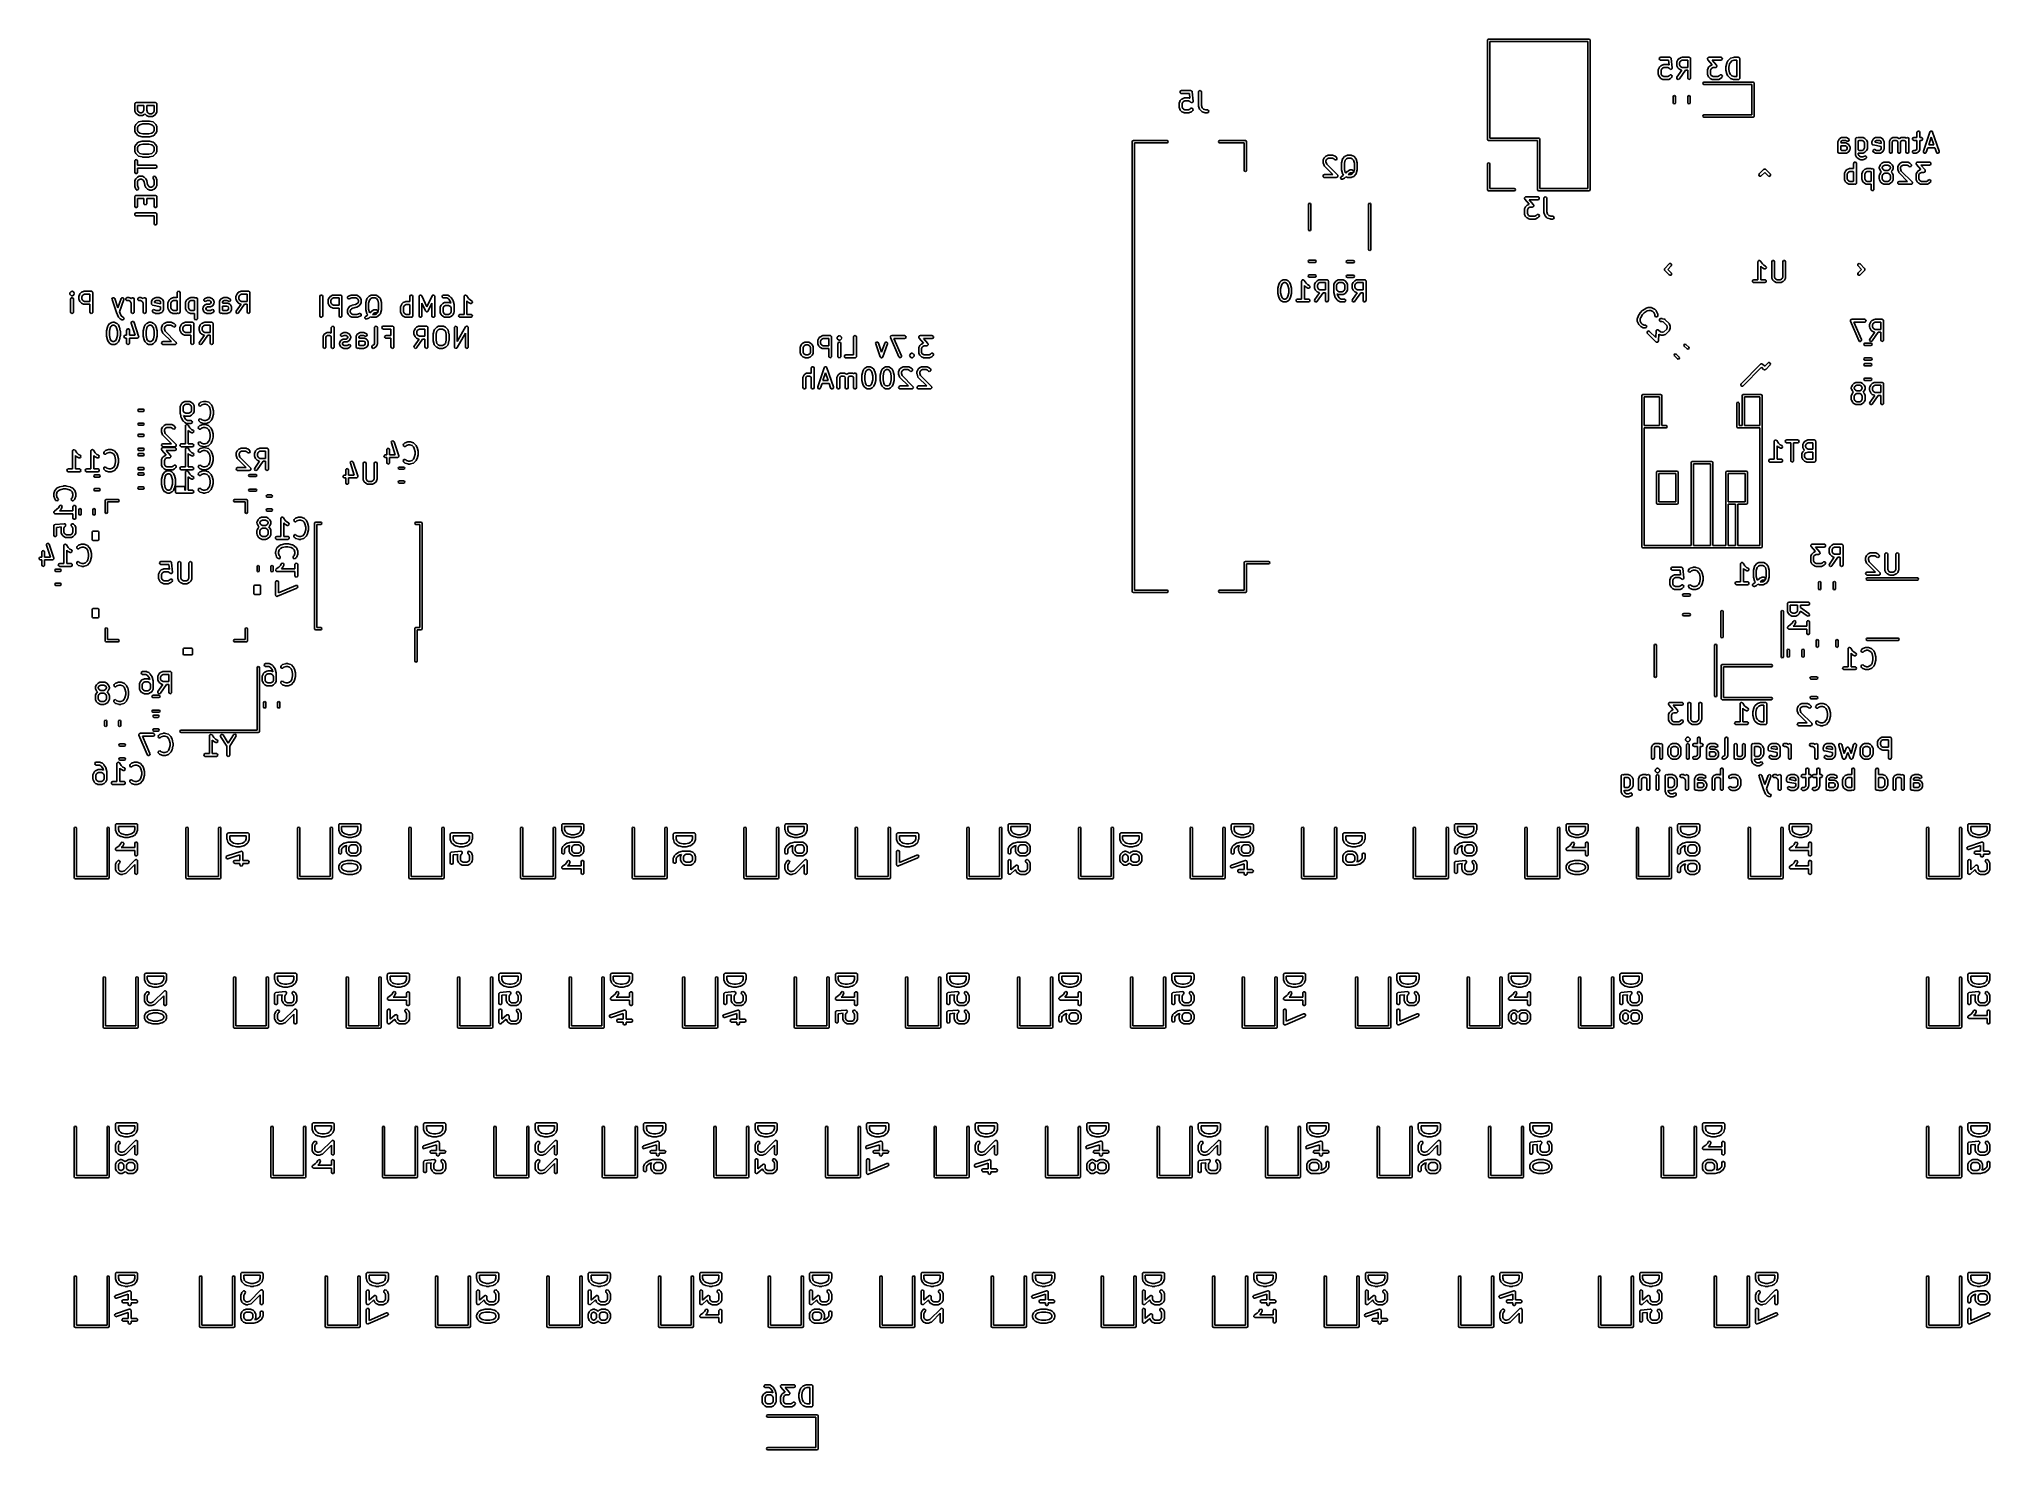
# Model space of a CAD drawing. Extents: x 1.4 to 5.38, y -5.45 to -2.57.
import ezdxf

# ---------------------------------------------------------------- set-up
doc = ezdxf.new("R2010")
doc.units = 0
doc.header["$MEASUREMENT"] = 0
doc.layers.add('BLACK', color=7, linetype='CONTINUOUS')

msp = doc.modelspace()

# ---------------------------------------------------------------- linework, layer by layer
at = {"layer": 'BLACK', "linetype": 'CONTINUOUS'}
for p, q in [((4.35374, -2.56949), (4.35443, -2.56782)), ((4.35374, -2.77185), (4.35374, -2.56949)), ((4.35443, -2.56782), (4.3561, -2.56713)), ((4.3561, -2.56713), (4.56083, -2.56713)), ((4.55846, -2.57185), (4.35846, -2.57185)), ((4.35846, -2.57185), (4.35846, -2.76949)), ((4.55846, -2.87185), (4.55846, -2.57185)), ((4.56083, -2.56713), (4.5625, -2.56782)), ((4.5625, -2.56782), (4.56319, -2.56949)), ((4.56319, -2.56949), (4.56319, -2.87421)), ((4.70265, -2.62855), (4.70452, -2.6248)), ((4.70425, -2.60686), (4.70526, -2.60512)), ((4.7046, -2.60885), (4.70425, -2.60686)), ((4.70452, -2.6248), (4.70505, -2.6241)), ((4.70615, -2.61015), (4.7046, -2.60885)), ((4.70505, -2.6241), (4.70507, -2.62404)), ((4.70507, -2.62404), (4.70695, -2.62216)), ((4.70526, -2.60512), (4.70716, -2.60442)), ((4.70716, -2.61033), (4.70615, -2.61015)), ((4.70695, -2.62216), (4.70767, -2.62166)), ((4.70716, -2.60442), (4.72591, -2.60442)), ((4.72324, -2.61033), (4.70716, -2.61033)), ((4.70767, -2.62166), (4.70772, -2.62161)), ((4.70772, -2.62161), (4.71147, -2.61973)), ((4.71079, -2.62668), (4.70959, -2.62787)), ((4.71348, -2.62533), (4.71079, -2.62668)), ((4.71147, -2.61973), (4.71245, -2.61944)), ((4.71245, -2.61944), (4.71262, -2.61948)), ((4.71262, -2.61948), (4.71279, -2.61942)), ((4.71279, -2.61942), (4.72216, -2.61942)), ((4.72146, -2.62533), (4.71348, -2.62533)), ((4.72416, -2.62668), (4.72146, -2.62533)), ((4.72216, -2.61942), (4.72317, -2.6196)), ((4.72317, -2.6196), (4.7233, -2.61971)), ((4.72421, -2.6201), (4.72324, -2.61033)), ((4.7233, -2.61971), (4.72348, -2.61973)), ((4.72348, -2.61973), (4.72421, -2.6201)), ((4.7257, -2.62821), (4.72416, -2.62668)), ((4.72591, -2.60442), (4.72606, -2.60445)), ((4.72606, -2.60445), (4.72613, -2.60443)), ((4.72613, -2.60443), (4.72624, -2.60448)), ((4.72624, -2.60448), (4.72692, -2.6046)), ((4.72692, -2.6046), (4.7274, -2.60501)), ((4.7274, -2.60501), (4.72797, -2.60526)), ((4.72797, -2.60526), (4.72815, -2.60564)), ((4.72815, -2.60564), (4.72847, -2.6059)), ((4.72847, -2.6059), (4.72858, -2.60652)), ((4.72858, -2.60652), (4.72885, -2.60708)), ((4.72885, -2.60708), (4.73072, -2.62583)), ((4.73064, -2.62689), (4.73007, -2.6277)), ((4.73065, -2.62685), (4.73063, -2.62687)), ((4.73063, -2.62687), (4.73064, -2.62689)), ((4.73072, -2.62583), (4.73065, -2.62685)), ((4.73983, -2.61488), (4.74001, -2.61387)), ((4.73983, -2.6205), (4.73983, -2.61488)), ((4.73989, -2.62067), (4.73983, -2.6205)), ((4.73985, -2.62084), (4.73989, -2.62067)), ((4.74014, -2.62182), (4.73985, -2.62084)), ((4.74001, -2.61387), (4.74012, -2.61373)), ((4.74012, -2.61373), (4.74014, -2.61356)), ((4.74014, -2.61356), (4.74202, -2.60981)), ((4.74202, -2.62557), (4.74014, -2.62182)), ((4.74202, -2.60981), (4.74254, -2.6091)), ((4.74206, -2.62561), (4.74202, -2.62557)), ((4.74257, -2.62634), (4.74206, -2.62561)), ((4.74254, -2.6091), (4.74257, -2.60904)), ((4.74257, -2.60904), (4.74444, -2.60716)), ((4.74444, -2.62821), (4.74257, -2.62634)), ((4.74444, -2.60716), (4.74517, -2.60666)), ((4.74517, -2.60666), (4.74521, -2.60661)), ((4.74521, -2.60661), (4.74896, -2.60474)), ((4.74708, -2.61288), (4.74573, -2.61557)), ((4.74573, -2.61557), (4.74573, -2.6198)), ((4.74573, -2.6198), (4.74708, -2.6225)), ((4.74828, -2.61168), (4.74708, -2.61288)), ((4.74708, -2.6225), (4.74828, -2.6237)), ((4.75098, -2.61033), (4.74828, -2.61168)), ((4.74828, -2.6237), (4.75098, -2.62505)), ((4.74896, -2.60474), (4.74994, -2.60444)), ((4.74994, -2.60444), (4.75012, -2.60448)), ((4.75012, -2.60448), (4.75028, -2.60442)), ((4.75028, -2.60442), (4.76528, -2.60442)), ((4.76233, -2.61033), (4.75098, -2.61033)), ((4.75098, -2.62505), (4.76233, -2.62505)), ((4.76233, -2.62505), (4.76233, -2.61033)), ((4.76528, -2.60442), (4.76566, -2.60449)), ((4.76566, -2.60449), (4.76579, -2.60447)), ((4.76579, -2.60447), (4.76591, -2.60453)), ((4.76591, -2.60453), (4.76629, -2.6046)), ((4.76629, -2.6046), (4.76688, -2.6051)), ((4.76688, -2.6051), (4.76754, -2.60548)), ((4.76754, -2.60548), (4.76763, -2.60573)), ((4.76763, -2.60573), (4.76784, -2.6059)), ((4.76784, -2.6059), (4.76797, -2.60666)), ((4.76797, -2.60666), (4.76823, -2.60738)), ((4.76823, -2.60738), (4.76823, -2.64675)), ((4.80277, -2.60686), (4.80289, -2.60666)), ((4.80291, -2.60765), (4.80277, -2.60686)), ((4.80289, -2.60642), (4.80338, -2.6058)), ((4.80289, -2.60666), (4.80289, -2.60642)), ((4.80293, -2.60844), (4.80291, -2.60765)), ((4.8031, -2.60873), (4.80293, -2.60844)), ((4.80304, -2.62855), (4.80491, -2.6248)), ((4.80312, -2.60885), (4.8031, -2.60873)), ((4.80323, -2.60894), (4.80312, -2.60885)), ((4.80346, -2.60932), (4.80323, -2.60894)), ((4.80338, -2.6058), (4.80378, -2.60512)), ((4.81242, -2.61957), (4.80346, -2.60932)), ((4.80378, -2.60512), (4.804, -2.60503)), ((4.804, -2.60503), (4.80415, -2.60485)), ((4.80415, -2.60485), (4.80493, -2.6047)), ((4.80491, -2.6248), (4.80544, -2.6241)), ((4.80493, -2.6047), (4.80568, -2.60442)), ((4.80544, -2.6241), (4.80547, -2.62404)), ((4.80547, -2.62404), (4.80734, -2.62216)), ((4.80568, -2.60442), (4.83005, -2.60442)), ((4.80734, -2.62216), (4.80807, -2.62166)), ((4.80807, -2.62166), (4.80811, -2.62161)), ((4.80811, -2.62161), (4.81186, -2.61973)), ((4.81118, -2.62668), (4.80998, -2.62787)), ((4.81388, -2.62533), (4.81118, -2.62668)), ((4.81186, -2.61973), (4.81242, -2.61957)), ((4.83005, -2.61033), (4.81219, -2.61033)), ((4.81219, -2.61033), (4.82103, -2.62043)), ((4.8188, -2.62533), (4.81388, -2.62533)), ((4.81955, -2.62506), (4.8188, -2.62533)), ((4.82033, -2.6249), (4.81955, -2.62506)), ((4.82048, -2.62472), (4.82033, -2.6249)), ((4.8207, -2.62464), (4.82048, -2.62472)), ((4.8211, -2.62395), (4.8207, -2.62464)), ((4.82103, -2.62043), (4.82126, -2.62081)), ((4.8216, -2.62333), (4.8211, -2.62395)), ((4.82126, -2.62081), (4.82136, -2.6209)), ((4.82136, -2.6209), (4.82138, -2.62102)), ((4.82138, -2.62102), (4.82156, -2.62131)), ((4.82156, -2.62131), (4.82157, -2.6221)), ((4.82157, -2.6221), (4.82171, -2.62289)), ((4.82171, -2.62289), (4.82159, -2.62309)), ((4.82159, -2.62309), (4.8216, -2.62333)), ((4.83005, -2.60442), (4.83106, -2.6046)), ((4.83195, -2.60964), (4.83005, -2.61033)), ((4.83106, -2.6046), (4.83261, -2.6059)), ((4.83296, -2.60789), (4.83195, -2.60964)), ((4.83261, -2.6059), (4.83296, -2.60789)), ((4.84022, -2.62425), (4.84033, -2.62367)), ((4.84022, -2.62987), (4.84022, -2.62425)), ((4.84031, -2.62353), (4.84219, -2.61603)), ((4.84033, -2.62367), (4.84031, -2.62353)), ((4.84219, -2.61603), (4.84239, -2.61557)), ((4.84239, -2.61557), (4.84241, -2.61543)), ((4.84241, -2.61543), (4.84428, -2.61168)), ((4.84428, -2.61168), (4.84481, -2.61097)), ((4.84481, -2.61097), (4.84484, -2.61091)), ((4.84484, -2.61091), (4.84859, -2.60716)), ((4.84784, -2.61778), (4.84613, -2.62461)), ((4.84613, -2.62461), (4.84613, -2.62951)), ((4.84935, -2.61475), (4.84784, -2.61778)), ((4.84859, -2.60716), (4.84943, -2.60658)), ((4.85227, -2.61183), (4.84935, -2.61475)), ((4.84943, -2.60658), (4.8496, -2.60656)), ((4.8496, -2.60656), (4.84974, -2.60645)), ((4.84974, -2.60645), (4.85537, -2.60458)), ((4.85678, -2.61033), (4.85227, -2.61183)), ((4.85537, -2.60458), (4.85624, -2.60445)), ((4.85624, -2.60445), (4.8563, -2.60442)), ((4.8563, -2.60442), (4.86567, -2.60442)), ((4.86272, -2.61033), (4.85678, -2.61033)), ((4.86272, -2.64379), (4.86272, -2.61033)), ((4.86567, -2.60442), (4.86606, -2.60449)), ((4.86606, -2.60449), (4.86619, -2.60447)), ((4.86619, -2.60447), (4.8663, -2.60453)), ((4.8663, -2.60453), (4.86668, -2.6046)), ((4.86668, -2.6046), (4.86727, -2.6051)), ((4.86727, -2.6051), (4.86793, -2.60548)), ((4.86793, -2.60548), (4.86803, -2.60573)), ((4.86803, -2.60573), (4.86823, -2.6059)), ((4.86823, -2.6059), (4.86836, -2.60666)), ((4.86836, -2.60666), (4.86863, -2.60738)), ((4.86863, -2.60738), (4.86863, -2.64675)), ((4.70233, -2.62987), (4.70251, -2.62886)), ((4.70233, -2.63925), (4.70233, -2.62987)), ((4.70239, -2.63941), (4.70233, -2.63925)), ((4.70235, -2.63959), (4.70239, -2.63941)), ((4.70265, -2.64057), (4.70235, -2.63959)), ((4.70251, -2.62886), (4.70263, -2.62873)), ((4.70263, -2.62873), (4.70265, -2.62855)), ((4.70452, -2.64432), (4.70265, -2.64057)), ((4.70457, -2.64436), (4.70452, -2.64432)), ((4.70507, -2.64509), (4.70457, -2.64436)), ((4.70695, -2.64696), (4.70507, -2.64509)), ((4.70701, -2.64699), (4.70695, -2.64696)), ((4.70772, -2.64751), (4.70701, -2.64699)), ((4.71147, -2.64939), (4.70772, -2.64751)), ((4.70959, -2.62787), (4.70824, -2.63057)), ((4.70824, -2.63057), (4.70824, -2.63855)), ((4.70824, -2.63855), (4.70959, -2.64125)), ((4.70959, -2.64125), (4.71079, -2.64245)), ((4.71079, -2.64245), (4.71348, -2.64379)), ((4.71164, -2.64941), (4.71147, -2.64939)), ((4.71178, -2.64952), (4.71164, -2.64941)), ((4.71279, -2.6497), (4.71178, -2.64952)), ((4.72216, -2.6497), (4.71279, -2.6497)), ((4.71348, -2.64379), (4.72146, -2.64379)), ((4.72146, -2.64379), (4.72416, -2.64245)), ((4.72233, -2.64964), (4.72216, -2.6497)), ((4.7225, -2.64968), (4.72233, -2.64964)), ((4.72348, -2.64939), (4.7225, -2.64968)), ((4.72723, -2.64751), (4.72348, -2.64939)), ((4.72416, -2.64245), (4.7257, -2.64091)), ((4.72571, -2.62822), (4.7257, -2.62821)), ((4.7257, -2.64091), (4.72654, -2.64032)), ((4.72572, -2.62824), (4.72571, -2.62822)), ((4.72663, -2.62865), (4.72572, -2.62824)), ((4.72654, -2.64032), (4.72855, -2.64015)), ((4.72753, -2.62907), (4.72663, -2.62865)), ((4.72727, -2.64747), (4.72723, -2.64751)), ((4.728, -2.64696), (4.72727, -2.64747)), ((4.72755, -2.62906), (4.72753, -2.62907)), ((4.72756, -2.62907), (4.72755, -2.62906)), ((4.72852, -2.6288), (4.72756, -2.62907)), ((4.72987, -2.64509), (4.728, -2.64696)), ((4.72948, -2.62854), (4.72852, -2.6288)), ((4.72855, -2.64015), (4.7302, -2.6413)), ((4.72949, -2.62853), (4.72948, -2.62854)), ((4.72951, -2.62852), (4.72949, -2.62853)), ((4.73007, -2.6277), (4.72951, -2.62852)), ((4.73073, -2.64326), (4.72987, -2.64509)), ((4.7302, -2.6413), (4.73073, -2.64326)), ((4.73984, -2.64701), (4.74036, -2.64505)), ((4.74069, -2.64884), (4.73984, -2.64701)), ((4.74036, -2.64505), (4.75024, -2.63095)), ((4.74253, -2.64969), (4.74069, -2.64884)), ((4.74448, -2.64917), (4.74253, -2.64969)), ((4.7445, -2.62824), (4.74444, -2.62821)), ((4.7452, -2.64844), (4.74448, -2.64917)), ((4.74521, -2.62877), (4.7445, -2.62824)), ((4.75744, -2.63095), (4.7452, -2.64844)), ((4.74896, -2.63064), (4.74521, -2.62877)), ((4.74914, -2.63066), (4.74896, -2.63064)), ((4.74927, -2.63077), (4.74914, -2.63066)), ((4.75024, -2.63095), (4.74927, -2.63077)), ((4.76233, -2.63095), (4.75744, -2.63095)), ((4.76233, -2.64675), (4.76233, -2.63095)), ((4.76302, -2.64865), (4.76233, -2.64675)), ((4.76477, -2.64966), (4.76302, -2.64865)), ((4.76676, -2.6493), (4.76477, -2.64966)), ((4.76805, -2.64776), (4.76676, -2.6493)), ((4.76823, -2.64675), (4.76805, -2.64776)), ((4.79291, -2.65748), (4.79361, -2.65581)), ((4.79361, -2.65915), (4.79291, -2.65748)), ((4.79361, -2.65581), (4.79528, -2.65512)), ((4.79528, -2.65984), (4.79361, -2.65915)), ((4.79528, -2.65512), (4.89567, -2.65512)), ((4.89331, -2.65984), (4.79528, -2.65984)), ((4.80273, -2.62987), (4.80291, -2.62886)), ((4.80273, -2.63925), (4.80273, -2.62987)), ((4.80279, -2.63941), (4.80273, -2.63925)), ((4.80275, -2.63959), (4.80279, -2.63941)), ((4.80304, -2.64057), (4.80275, -2.63959)), ((4.80291, -2.62886), (4.80302, -2.62873)), ((4.80302, -2.62873), (4.80304, -2.62855)), ((4.80491, -2.64432), (4.80304, -2.64057)), ((4.80496, -2.64436), (4.80491, -2.64432)), ((4.80547, -2.64509), (4.80496, -2.64436)), ((4.80734, -2.64696), (4.80547, -2.64509)), ((4.8074, -2.64699), (4.80734, -2.64696)), ((4.80811, -2.64751), (4.8074, -2.64699)), ((4.81186, -2.64939), (4.80811, -2.64751)), ((4.80998, -2.62787), (4.80863, -2.63057)), ((4.80863, -2.63057), (4.80863, -2.63855)), ((4.80863, -2.63855), (4.80998, -2.64125)), ((4.80998, -2.64125), (4.81118, -2.64245)), ((4.81118, -2.64245), (4.81388, -2.64379)), ((4.81203, -2.64941), (4.81186, -2.64939)), ((4.81217, -2.64952), (4.81203, -2.64941)), ((4.81318, -2.6497), (4.81217, -2.64952)), ((4.82443, -2.6497), (4.81318, -2.6497)), ((4.81388, -2.64379), (4.82373, -2.64379)), ((4.82373, -2.64379), (4.82643, -2.64245)), ((4.82459, -2.64964), (4.82443, -2.6497)), ((4.82477, -2.64968), (4.82459, -2.64964)), ((4.82575, -2.64939), (4.82477, -2.64968)), ((4.8295, -2.64751), (4.82575, -2.64939)), ((4.82643, -2.64245), (4.82796, -2.64091)), ((4.82796, -2.64091), (4.8288, -2.64032)), ((4.8288, -2.64032), (4.83082, -2.64015)), ((4.82954, -2.64747), (4.8295, -2.64751)), ((4.83027, -2.64696), (4.82954, -2.64747)), ((4.83214, -2.64509), (4.83027, -2.64696)), ((4.83082, -2.64015), (4.83247, -2.6413)), ((4.83299, -2.64326), (4.83214, -2.64509)), ((4.83247, -2.6413), (4.83299, -2.64326)), ((4.84027, -2.63), (4.84022, -2.62987)), ((4.84031, -2.63059), (4.84027, -2.63)), ((4.84219, -2.63809), (4.84031, -2.63059)), ((4.84226, -2.63821), (4.84219, -2.63809)), ((4.84241, -2.63869), (4.84226, -2.63821)), ((4.84428, -2.64244), (4.84241, -2.63869)), ((4.84433, -2.64249), (4.84428, -2.64244)), ((4.84484, -2.64321), (4.84433, -2.64249)), ((4.84859, -2.64696), (4.84484, -2.64321)), ((4.84613, -2.62951), (4.84784, -2.63634)), ((4.84784, -2.63634), (4.84935, -2.63937)), ((4.84875, -2.64703), (4.84859, -2.64696)), ((4.84884, -2.64719), (4.84875, -2.64703)), ((4.84974, -2.64767), (4.84884, -2.64719)), ((4.84935, -2.63937), (4.85227, -2.64229)), ((4.85537, -2.64955), (4.84974, -2.64767)), ((4.85227, -2.64229), (4.85678, -2.64379)), ((4.85543, -2.64955), (4.85537, -2.64955)), ((4.8563, -2.6497), (4.85543, -2.64955)), ((4.86567, -2.6497), (4.8563, -2.6497)), ((4.85678, -2.64379), (4.86272, -2.64379)), ((4.86639, -2.64944), (4.86567, -2.6497)), ((4.86715, -2.6493), (4.86639, -2.64944)), ((4.86732, -2.6491), (4.86715, -2.6493)), ((4.86757, -2.64901), (4.86732, -2.6491)), ((4.86795, -2.64834), (4.86757, -2.64901)), ((4.86845, -2.64776), (4.86795, -2.64834)), ((4.86852, -2.64737), (4.86845, -2.64776)), ((4.86858, -2.64726), (4.86852, -2.64737)), ((4.86863, -2.64675), (4.86856, -2.64713)), ((4.86856, -2.64713), (4.86858, -2.64726)), ((4.89331, -2.72205), (4.89331, -2.65984)), ((4.89567, -2.65512), (4.89734, -2.65581)), ((4.89734, -2.65581), (4.89803, -2.65748)), ((4.89803, -2.65748), (4.89803, -2.72441)), ((1.5936, -2.69985), (1.59367, -2.69947)), ((1.5936, -2.71297), (1.5936, -2.69985)), ((1.59364, -2.69934), (1.59371, -2.69922)), ((1.59367, -2.69947), (1.59364, -2.69934)), ((1.59371, -2.69922), (1.59378, -2.69884)), ((1.59378, -2.69884), (1.59427, -2.69825)), ((1.59427, -2.69825), (1.59465, -2.69759)), ((1.59465, -2.69759), (1.5949, -2.6975)), ((1.5949, -2.6975), (1.59507, -2.69729)), ((1.59507, -2.69729), (1.59583, -2.69716)), ((1.59583, -2.69716), (1.59655, -2.6969)), ((1.59655, -2.6969), (1.63592, -2.6969)), ((1.5995, -2.7028), (1.5995, -2.71228)), ((1.61235, -2.7028), (1.5995, -2.7028)), ((1.61235, -2.71228), (1.61235, -2.7028)), ((1.61825, -2.7028), (1.61825, -2.71249)), ((1.63297, -2.7028), (1.61825, -2.7028)), ((1.63297, -2.71415), (1.63297, -2.7028)), ((1.63592, -2.6969), (1.6363, -2.69696)), ((1.6363, -2.69696), (1.63643, -2.69694)), ((1.63643, -2.69694), (1.63655, -2.69701)), ((1.63655, -2.69701), (1.63693, -2.69708)), ((1.63693, -2.69708), (1.63752, -2.69757)), ((1.63752, -2.69757), (1.63818, -2.69795)), ((1.63818, -2.69795), (1.63827, -2.6982)), ((1.63827, -2.6982), (1.63848, -2.69837)), ((1.63848, -2.69837), (1.63861, -2.69913)), ((1.63861, -2.69913), (1.63887, -2.69985)), ((1.63887, -2.69985), (1.63887, -2.71485)), ((3.72474, -2.69779), (3.72492, -2.69678)), ((3.72474, -2.70716), (3.72474, -2.69779)), ((3.72492, -2.69678), (3.72503, -2.69664)), ((3.72503, -2.69664), (3.72505, -2.69647)), ((3.72505, -2.69647), (3.72692, -2.69272)), ((3.72666, -2.67478), (3.72767, -2.67303)), ((3.72701, -2.67677), (3.72666, -2.67478)), ((3.72692, -2.69272), (3.72745, -2.69201)), ((3.72856, -2.67807), (3.72701, -2.67677)), ((3.72745, -2.69201), (3.72748, -2.69195)), ((3.72748, -2.69195), (3.72935, -2.69008)), ((3.72767, -2.67303), (3.72957, -2.67234)), ((3.72957, -2.67824), (3.72856, -2.67807)), ((3.72935, -2.69008), (3.73007, -2.68957)), ((3.72957, -2.67234), (3.74831, -2.67234)), ((3.74564, -2.67824), (3.72957, -2.67824)), ((3.73007, -2.68957), (3.73012, -2.68952)), ((3.73012, -2.68952), (3.73387, -2.68765)), ((3.73199, -2.69579), (3.73064, -2.69848)), ((3.73064, -2.69848), (3.73064, -2.70646)), ((3.73064, -2.70646), (3.73199, -2.70916)), ((3.73319, -2.69459), (3.73199, -2.69579)), ((3.73589, -2.69324), (3.73319, -2.69459)), ((3.73387, -2.68765), (3.73485, -2.68736)), ((3.73485, -2.68736), (3.73502, -2.6874)), ((3.73502, -2.6874), (3.73519, -2.68734)), ((3.73519, -2.68734), (3.74456, -2.68734)), ((3.74387, -2.69324), (3.73589, -2.69324)), ((3.74656, -2.69459), (3.74387, -2.69324)), ((3.74456, -2.68734), (3.74557, -2.68751)), ((3.74557, -2.68751), (3.74571, -2.68763)), ((3.74662, -2.68801), (3.74564, -2.67824)), ((3.74571, -2.68763), (3.74588, -2.68765)), ((3.74588, -2.68765), (3.74662, -2.68801)), ((3.7481, -2.69613), (3.74656, -2.69459)), ((3.74812, -2.69613), (3.7481, -2.69613)), ((3.74813, -2.69615), (3.74812, -2.69613)), ((3.74903, -2.69656), (3.74813, -2.69615)), ((3.74831, -2.67234), (3.74847, -2.67236)), ((3.74847, -2.67236), (3.74853, -2.67235)), ((3.74853, -2.67235), (3.74865, -2.6724)), ((3.74865, -2.6724), (3.74932, -2.67252)), ((3.74993, -2.69698), (3.74903, -2.69656)), ((3.74932, -2.67252), (3.7498, -2.67292)), ((3.7498, -2.67292), (3.75037, -2.67318)), ((3.74995, -2.69697), (3.74993, -2.69698)), ((3.74997, -2.69698), (3.74995, -2.69697)), ((3.75092, -2.69671), (3.74997, -2.69698)), ((3.75037, -2.67318), (3.75055, -2.67355)), ((3.75055, -2.67355), (3.75087, -2.67381)), ((3.75087, -2.67381), (3.75098, -2.67443)), ((3.75188, -2.69646), (3.75092, -2.69671)), ((3.75098, -2.67443), (3.75125, -2.675)), ((3.75125, -2.675), (3.75313, -2.69374)), ((3.75189, -2.69644), (3.75188, -2.69646)), ((3.75191, -2.69644), (3.75189, -2.69644)), ((3.75247, -2.69561), (3.75191, -2.69644)), ((3.75304, -2.6948), (3.75247, -2.69561)), ((3.75305, -2.69477), (3.75304, -2.69478)), ((3.75304, -2.69478), (3.75304, -2.6948)), ((3.75313, -2.69374), (3.75305, -2.69477)), ((3.76411, -2.67529), (3.76429, -2.67428)), ((3.76411, -2.70341), (3.76411, -2.67529)), ((3.76413, -2.70347), (3.76411, -2.70341)), ((3.76426, -2.70435), (3.76413, -2.70347)), ((3.76613, -2.70997), (3.76426, -2.70435)), ((3.76429, -2.67428), (3.76558, -2.67273)), ((3.76558, -2.67273), (3.76757, -2.67238)), ((3.76757, -2.67238), (3.76932, -2.67339)), ((3.76932, -2.67339), (3.77001, -2.67529)), ((3.77001, -2.67529), (3.77001, -2.70293)), ((3.77001, -2.70293), (3.77152, -2.70744)), ((4.73268, -2.6849), (4.73337, -2.68323)), ((4.73268, -2.69699), (4.73268, -2.6849)), ((4.73337, -2.69866), (4.73268, -2.69699)), ((4.73337, -2.68323), (4.73504, -2.68253)), ((4.73504, -2.69936), (4.73337, -2.69866)), ((4.73504, -2.68253), (4.73671, -2.68323)), ((4.73671, -2.69866), (4.73504, -2.69936)), ((4.73671, -2.68323), (4.7374, -2.6849)), ((4.7374, -2.69699), (4.73671, -2.69866)), ((4.7374, -2.6849), (4.7374, -2.69699)), ((4.7626, -2.6849), (4.76329, -2.68323)), ((4.7626, -2.69699), (4.7626, -2.6849)), ((4.76329, -2.69866), (4.7626, -2.69699)), ((4.76329, -2.68323), (4.76496, -2.68253)), ((4.76496, -2.69936), (4.76329, -2.69866)), ((4.76496, -2.68253), (4.76663, -2.68323)), ((4.76663, -2.69866), (4.76496, -2.69936)), ((4.76663, -2.68323), (4.76732, -2.6849)), ((4.76732, -2.69699), (4.76663, -2.69866)), ((4.76732, -2.6849), (4.76732, -2.69699)), ((1.59366, -2.71314), (1.5936, -2.71297)), ((1.5936, -2.74672), (1.59378, -2.74571)), ((1.59362, -2.71331), (1.59366, -2.71314)), ((1.59391, -2.71429), (1.59362, -2.71331)), ((1.59378, -2.74571), (1.59389, -2.74557)), ((1.59389, -2.74557), (1.59391, -2.7454)), ((1.59578, -2.71804), (1.59391, -2.71429)), ((1.59391, -2.7454), (1.59578, -2.74165)), ((1.59583, -2.71809), (1.59578, -2.71804)), ((1.59578, -2.74165), (1.59631, -2.74094)), ((1.59634, -2.71881), (1.59583, -2.71809)), ((1.59631, -2.74094), (1.59634, -2.74088)), ((1.59821, -2.72069), (1.59634, -2.71881)), ((1.59634, -2.74088), (1.60009, -2.73713)), ((1.59827, -2.72071), (1.59821, -2.72069)), ((1.59898, -2.72124), (1.59827, -2.72071)), ((1.60273, -2.72311), (1.59898, -2.72124)), ((1.5995, -2.71228), (1.60085, -2.71497)), ((1.60085, -2.74472), (1.5995, -2.74742)), ((1.60009, -2.73713), (1.60093, -2.73654)), ((1.60085, -2.71497), (1.60205, -2.71617)), ((1.60368, -2.74189), (1.60085, -2.74472)), ((1.60093, -2.73654), (1.60122, -2.73652)), ((1.60122, -2.73652), (1.60146, -2.73636)), ((1.60146, -2.73636), (1.60896, -2.73448)), ((1.60205, -2.71617), (1.60475, -2.71752)), ((1.6029, -2.72313), (1.60273, -2.72311)), ((1.60304, -2.72325), (1.6029, -2.72313)), ((1.60405, -2.72343), (1.60304, -2.72325)), ((1.61004, -2.7403), (1.60368, -2.74189)), ((1.6078, -2.72343), (1.60405, -2.72343)), ((1.60475, -2.71752), (1.6071, -2.71752)), ((1.6071, -2.71752), (1.6098, -2.71617)), ((1.60796, -2.72336), (1.6078, -2.72343)), ((1.60814, -2.72341), (1.60796, -2.72336)), ((1.60912, -2.72311), (1.60814, -2.72341)), ((1.60896, -2.73448), (1.60955, -2.73444)), ((1.61287, -2.72124), (1.60912, -2.72311)), ((1.60955, -2.73444), (1.60967, -2.73439)), ((1.60967, -2.73439), (1.6228, -2.73439)), ((1.6098, -2.71617), (1.611, -2.71497)), ((1.62243, -2.7403), (1.61004, -2.7403)), ((1.611, -2.71497), (1.61235, -2.71228)), ((1.61291, -2.72119), (1.61287, -2.72124)), ((1.61364, -2.72069), (1.61291, -2.72119)), ((1.6145, -2.71983), (1.61364, -2.72069)), ((1.6145, -2.71985), (1.6145, -2.71983)), ((1.61508, -2.72069), (1.6145, -2.71985)), ((1.61696, -2.72256), (1.61508, -2.72069)), ((1.61702, -2.72259), (1.61696, -2.72256)), ((1.61773, -2.72311), (1.61702, -2.72259)), ((1.62148, -2.72499), (1.61773, -2.72311)), ((1.61825, -2.71249), (1.61975, -2.717)), ((1.61975, -2.717), (1.6208, -2.71805)), ((1.6208, -2.71805), (1.62349, -2.71939)), ((1.62165, -2.72501), (1.62148, -2.72499)), ((1.62179, -2.72512), (1.62165, -2.72501)), ((1.6228, -2.7253), (1.62179, -2.72512)), ((1.62879, -2.74189), (1.62243, -2.7403)), ((1.62842, -2.7253), (1.6228, -2.7253)), ((1.6228, -2.73439), (1.62338, -2.73449)), ((1.62338, -2.73449), (1.62351, -2.73448)), ((1.62349, -2.71939), (1.62772, -2.71939)), ((1.62351, -2.73448), (1.63101, -2.73636)), ((1.62772, -2.71939), (1.63042, -2.71805)), ((1.62859, -2.72524), (1.62842, -2.7253)), ((1.62876, -2.72528), (1.62859, -2.72524)), ((1.62974, -2.72499), (1.62876, -2.72528)), ((1.63162, -2.74472), (1.62879, -2.74189)), ((1.63349, -2.72311), (1.62974, -2.72499)), ((1.63042, -2.71805), (1.63162, -2.71685)), ((1.63101, -2.73636), (1.63195, -2.73677)), ((1.63162, -2.71685), (1.63297, -2.71415)), ((1.63297, -2.74742), (1.63162, -2.74472)), ((1.63195, -2.73677), (1.63212, -2.73701)), ((1.63212, -2.73701), (1.63238, -2.73713)), ((1.63238, -2.73713), (1.63613, -2.74088)), ((1.63354, -2.72307), (1.63349, -2.72311)), ((1.63426, -2.72256), (1.63354, -2.72307)), ((1.63613, -2.72069), (1.63426, -2.72256)), ((1.63616, -2.72063), (1.63613, -2.72069)), ((1.63613, -2.74088), (1.63664, -2.7416)), ((1.63669, -2.71992), (1.63616, -2.72063)), ((1.63664, -2.7416), (1.63669, -2.74165)), ((1.63856, -2.71617), (1.63669, -2.71992)), ((1.63669, -2.74165), (1.63856, -2.7454)), ((1.63858, -2.71599), (1.63856, -2.71617)), ((1.63856, -2.7454), (1.63885, -2.74638)), ((1.6387, -2.71586), (1.63858, -2.71599)), ((1.63887, -2.71485), (1.6387, -2.71586)), ((1.63885, -2.74638), (1.63881, -2.74655)), ((1.63881, -2.74655), (1.63887, -2.74672)), ((3.7248, -2.70733), (3.72474, -2.70716)), ((3.72476, -2.7075), (3.7248, -2.70733)), ((3.72505, -2.70848), (3.72476, -2.7075)), ((3.72692, -2.71223), (3.72505, -2.70848)), ((3.72697, -2.71228), (3.72692, -2.71223)), ((3.72748, -2.713), (3.72697, -2.71228)), ((3.72935, -2.71487), (3.72748, -2.713)), ((3.72941, -2.7149), (3.72935, -2.71487)), ((3.73012, -2.71543), (3.72941, -2.7149)), ((3.73387, -2.7173), (3.73012, -2.71543)), ((3.73199, -2.70916), (3.73319, -2.71036)), ((3.73319, -2.71036), (3.73589, -2.71171)), ((3.73404, -2.71732), (3.73387, -2.7173)), ((3.73418, -2.71744), (3.73404, -2.71732)), ((3.73519, -2.71761), (3.73418, -2.71744)), ((3.74456, -2.71761), (3.73519, -2.71761)), ((3.73589, -2.71171), (3.74387, -2.71171)), ((3.74387, -2.71171), (3.74656, -2.71036)), ((3.74473, -2.71755), (3.74456, -2.71761)), ((3.7449, -2.71759), (3.74473, -2.71755)), ((3.74588, -2.7173), (3.7449, -2.71759)), ((3.74963, -2.71543), (3.74588, -2.7173)), ((3.74656, -2.71036), (3.7481, -2.70882)), ((3.7481, -2.70882), (3.74894, -2.70823)), ((3.74894, -2.70823), (3.75095, -2.70806)), ((3.74968, -2.71538), (3.74963, -2.71543)), ((3.7504, -2.71487), (3.74968, -2.71538)), ((3.75228, -2.713), (3.7504, -2.71487)), ((3.75095, -2.70806), (3.75261, -2.70922)), ((3.75313, -2.71117), (3.75228, -2.713)), ((3.75261, -2.70922), (3.75313, -2.71117)), ((3.76624, -2.71011), (3.76613, -2.70997)), ((3.76626, -2.71028), (3.76624, -2.71011)), ((3.76685, -2.71112), (3.76626, -2.71028)), ((3.7706, -2.71487), (3.76685, -2.71112)), ((3.77076, -2.71495), (3.7706, -2.71487)), ((3.77085, -2.7151), (3.77076, -2.71495)), ((3.77175, -2.71559), (3.77085, -2.7151)), ((3.77152, -2.70744), (3.77428, -2.71021)), ((3.77738, -2.71746), (3.77175, -2.71559)), ((3.77428, -2.71021), (3.77879, -2.71171)), ((3.77744, -2.71746), (3.77738, -2.71746)), ((3.77831, -2.71761), (3.77744, -2.71746)), ((3.78206, -2.71761), (3.77831, -2.71761)), ((3.77879, -2.71171), (3.78206, -2.71171)), ((3.78206, -2.71171), (3.78307, -2.71189)), ((3.78396, -2.71692), (3.78206, -2.71761)), ((3.78307, -2.71189), (3.78462, -2.71318)), ((3.78497, -2.71517), (3.78396, -2.71692)), ((3.78462, -2.71318), (3.78497, -2.71517)), ((4.79291, -2.72441), (4.79361, -2.72274)), ((4.79361, -2.72608), (4.79291, -2.72441)), ((4.79361, -2.72274), (4.79528, -2.72205)), ((4.79528, -2.72677), (4.79361, -2.72608)), ((4.79528, -2.72205), (4.89331, -2.72205)), ((4.89567, -2.72677), (4.79528, -2.72677)), ((4.89734, -2.72608), (4.89567, -2.72677)), ((4.89803, -2.72441), (4.89734, -2.72608)), ((1.5936, -2.75422), (1.5936, -2.74672)), ((1.59366, -2.75438), (1.5936, -2.75422)), ((1.59362, -2.75456), (1.59366, -2.75438)), ((1.59391, -2.75554), (1.59362, -2.75456)), ((1.59578, -2.75929), (1.59391, -2.75554)), ((1.59391, -2.78664), (1.59578, -2.78289)), ((1.59583, -2.75933), (1.59578, -2.75929)), ((1.59578, -2.78289), (1.59631, -2.78218)), ((1.59634, -2.76006), (1.59583, -2.75933)), ((1.59631, -2.78218), (1.59634, -2.78213)), ((1.60009, -2.76381), (1.59634, -2.76006)), ((1.59634, -2.78213), (1.60009, -2.77838)), ((1.5995, -2.74742), (1.5995, -2.75352)), ((1.5995, -2.75352), (1.60085, -2.75622)), ((1.60085, -2.78596), (1.5995, -2.78866)), ((1.60035, -2.76393), (1.60009, -2.76381)), ((1.60009, -2.77838), (1.60093, -2.77779)), ((1.60052, -2.76416), (1.60035, -2.76393)), ((1.60146, -2.76458), (1.60052, -2.76416)), ((1.60085, -2.75622), (1.60368, -2.75905)), ((1.60368, -2.78313), (1.60085, -2.78596)), ((1.60093, -2.77779), (1.60122, -2.77776)), ((1.60122, -2.77776), (1.60146, -2.7776)), ((1.60896, -2.76646), (1.60146, -2.76458)), ((1.60146, -2.7776), (1.60896, -2.77573)), ((1.60368, -2.75905), (1.61004, -2.76064)), ((1.61004, -2.78154), (1.60368, -2.78313)), ((1.60909, -2.76644), (1.60896, -2.76646)), ((1.60896, -2.77573), (1.60955, -2.77568)), ((1.60967, -2.76654), (1.60909, -2.76644)), ((1.60955, -2.77568), (1.60967, -2.77564)), ((1.6228, -2.76654), (1.60967, -2.76654)), ((1.60967, -2.77564), (1.6228, -2.77564)), ((1.61004, -2.76064), (1.62243, -2.76064)), ((1.62243, -2.78154), (1.61004, -2.78154)), ((1.62243, -2.76064), (1.62879, -2.75905)), ((1.62879, -2.78313), (1.62243, -2.78154)), ((1.62293, -2.7665), (1.6228, -2.76654)), ((1.6228, -2.77564), (1.62338, -2.77574)), ((1.62351, -2.76646), (1.62293, -2.7665)), ((1.62338, -2.77574), (1.62351, -2.77573)), ((1.63101, -2.76458), (1.62351, -2.76646)), ((1.62351, -2.77573), (1.63101, -2.7776)), ((1.62879, -2.75905), (1.63162, -2.75622)), ((1.63162, -2.78596), (1.62879, -2.78313)), ((1.63125, -2.76442), (1.63101, -2.76458)), ((1.63101, -2.7776), (1.63195, -2.77802)), ((1.63154, -2.76439), (1.63125, -2.76442)), ((1.63238, -2.76381), (1.63154, -2.76439)), ((1.63162, -2.75622), (1.63297, -2.75352)), ((1.63297, -2.78866), (1.63162, -2.78596)), ((1.63195, -2.77802), (1.63212, -2.77825)), ((1.63212, -2.77825), (1.63238, -2.77838)), ((1.63613, -2.76006), (1.63238, -2.76381)), ((1.63238, -2.77838), (1.63613, -2.78213)), ((1.63297, -2.75352), (1.63297, -2.74742)), ((1.63616, -2.76), (1.63613, -2.76006)), ((1.63613, -2.78213), (1.63664, -2.78285)), ((1.63669, -2.75929), (1.63616, -2.76)), ((1.63664, -2.78285), (1.63669, -2.78289)), ((1.63856, -2.75554), (1.63669, -2.75929)), ((1.63669, -2.78289), (1.63856, -2.78664)), ((1.63858, -2.75536), (1.63856, -2.75554)), ((1.6387, -2.75523), (1.63858, -2.75536)), ((1.63887, -2.75422), (1.6387, -2.75523)), ((1.63887, -2.74672), (1.63887, -2.75422)), ((3.62904, -2.77658), (3.62973, -2.7749)), ((3.62904, -3.6939), (3.62904, -2.77658)), ((3.62973, -2.7749), (3.6314, -2.77421)), ((3.6314, -2.77421), (3.6999, -2.77421)), ((3.6999, -2.77894), (3.63376, -2.77894)), ((3.63376, -2.77894), (3.63376, -3.69154)), ((3.6999, -2.77421), (3.70157, -2.7749)), ((3.70157, -2.77825), (3.6999, -2.77894)), ((3.70157, -2.7749), (3.70227, -2.77658)), ((3.70227, -2.77658), (3.70157, -2.77825)), ((3.80463, -2.77658), (3.80532, -2.7749)), ((3.80532, -2.77825), (3.80463, -2.77658)), ((3.80532, -2.7749), (3.80699, -2.77421)), ((3.80699, -2.77894), (3.80532, -2.77825)), ((3.80699, -2.77421), (3.85975, -2.77421)), ((3.85738, -2.77894), (3.80699, -2.77894)), ((3.85738, -2.83524), (3.85738, -2.77894)), ((3.85975, -2.77421), (3.86142, -2.7749)), ((3.86142, -2.7749), (3.86211, -2.77658)), ((3.86211, -2.77658), (3.86211, -2.83524)), ((4.35443, -2.77352), (4.35374, -2.77185)), ((4.3561, -2.77421), (4.35443, -2.77352)), ((4.4561, -2.77421), (4.3561, -2.77421)), ((4.35846, -2.76949), (4.45846, -2.76949)), ((4.4561, -2.87421), (4.4561, -2.77421)), ((4.45846, -2.76949), (4.46013, -2.77018)), ((4.46013, -2.77018), (4.46083, -2.77185)), ((4.46083, -2.77185), (4.46083, -2.87185)), ((5.06885, -2.77652), (5.06903, -2.77551)), ((5.06885, -2.79714), (5.06885, -2.77652)), ((5.06903, -2.77551), (5.06914, -2.77537)), ((5.06914, -2.77537), (5.06916, -2.7752)), ((5.06916, -2.7752), (5.07104, -2.77145)), ((5.07104, -2.77145), (5.07165, -2.77062)), ((5.07165, -2.77062), (5.07205, -2.77045)), ((5.07205, -2.77045), (5.07236, -2.77013)), ((5.07236, -2.77013), (5.07611, -2.76825)), ((5.07588, -2.77497), (5.07476, -2.77722)), ((5.07476, -2.77722), (5.07476, -2.77844)), ((5.07476, -2.77844), (5.07625, -2.77919)), ((5.07555, -2.7851), (5.07476, -2.78496)), ((5.07476, -2.78496), (5.07476, -2.79344)), ((5.08423, -2.7851), (5.07555, -2.7851)), ((5.07812, -2.77385), (5.07588, -2.77497)), ((5.07611, -2.76825), (5.07709, -2.76796)), ((5.07625, -2.77919), (5.08493, -2.77919)), ((5.07709, -2.76796), (5.07726, -2.768)), ((5.07726, -2.768), (5.07743, -2.76794)), ((5.07743, -2.76794), (5.08493, -2.76794)), ((5.08423, -2.77385), (5.07812, -2.77385)), ((5.08736, -2.77541), (5.08423, -2.77385)), ((5.08648, -2.78622), (5.08423, -2.7851)), ((5.08493, -2.76794), (5.08594, -2.76812)), ((5.08493, -2.77919), (5.08594, -2.77937)), ((5.08594, -2.76812), (5.08607, -2.76823)), ((5.08594, -2.77937), (5.08607, -2.77948)), ((5.08607, -2.76823), (5.08625, -2.76825)), ((5.08607, -2.77948), (5.08625, -2.7795)), ((5.08625, -2.76825), (5.09, -2.77013)), ((5.08625, -2.7795), (5.09, -2.78138)), ((5.0876, -2.78846), (5.08648, -2.78622)), ((5.08936, -2.77564), (5.08736, -2.77541)), ((5.09105, -2.77453), (5.08936, -2.77564)), ((5.09, -2.77013), (5.09082, -2.77074)), ((5.09, -2.78138), (5.09082, -2.78199)), ((5.09082, -2.77074), (5.09162, -2.77259)), ((5.09082, -2.78199), (5.091, -2.78239)), ((5.091, -2.78239), (5.09132, -2.7827)), ((5.09162, -2.77259), (5.09105, -2.77453)), ((5.09132, -2.7827), (5.09319, -2.78645)), ((5.09319, -2.78645), (5.09348, -2.78743)), ((5.10447, -2.77089), (5.10465, -2.76988)), ((5.10447, -2.80277), (5.10447, -2.77089)), ((5.10465, -2.76988), (5.10595, -2.76834)), ((5.10595, -2.76834), (5.10794, -2.76799)), ((5.10794, -2.76799), (5.10907, -2.76864)), ((5.10907, -2.76864), (5.10985, -2.76825)), ((5.10985, -2.76825), (5.11084, -2.76796)), ((5.11187, -2.77385), (5.11038, -2.77459)), ((5.11038, -2.77459), (5.11038, -2.79344)), ((5.11084, -2.76796), (5.11101, -2.768)), ((5.11101, -2.768), (5.11117, -2.76794)), ((5.11117, -2.76794), (5.11867, -2.76794)), ((5.11798, -2.77385), (5.11187, -2.77385)), ((5.12067, -2.7752), (5.11798, -2.77385)), ((5.11867, -2.76794), (5.11968, -2.76812)), ((5.11968, -2.76812), (5.11982, -2.76823)), ((5.11982, -2.76823), (5.11999, -2.76825)), ((5.11999, -2.76825), (5.12374, -2.77013)), ((5.12187, -2.77639), (5.12067, -2.7752)), ((5.12322, -2.77909), (5.12187, -2.77639)), ((5.12322, -2.78894), (5.12322, -2.77909)), ((5.12374, -2.77013), (5.12445, -2.77065)), ((5.12445, -2.77065), (5.12451, -2.77068)), ((5.12451, -2.77068), (5.12638, -2.77256)), ((5.12638, -2.77256), (5.12689, -2.77328)), ((5.12689, -2.77328), (5.12694, -2.77332)), ((5.12694, -2.77332), (5.12881, -2.77707)), ((5.12881, -2.77707), (5.12911, -2.77806)), ((5.12911, -2.77806), (5.12906, -2.77823)), ((5.12906, -2.77823), (5.12912, -2.77839)), ((5.12912, -2.77839), (5.12912, -2.78964)), ((5.13822, -2.77652), (5.1384, -2.77551)), ((5.13822, -2.78027), (5.13822, -2.77652)), ((5.13838, -2.78073), (5.13822, -2.78027)), ((5.13837, -2.78121), (5.13838, -2.78073)), ((5.13872, -2.78165), (5.13837, -2.78121)), ((5.1384, -2.77551), (5.13851, -2.77537)), ((5.13851, -2.77537), (5.13853, -2.7752)), ((5.13853, -2.7752), (5.1404, -2.77145)), ((5.13891, -2.78217), (5.13872, -2.78165)), ((5.13933, -2.78241), (5.13891, -2.78217)), ((5.13964, -2.78279), (5.13933, -2.78241)), ((5.14059, -2.78316), (5.13964, -2.78279)), ((5.1404, -2.77145), (5.14101, -2.77062)), ((5.15696, -2.78644), (5.14059, -2.78316)), ((5.14101, -2.77062), (5.14142, -2.77045)), ((5.14142, -2.77045), (5.14172, -2.77013)), ((5.14172, -2.77013), (5.14547, -2.76825)), ((5.14525, -2.77497), (5.14412, -2.77722)), ((5.14412, -2.77722), (5.14412, -2.77785)), ((5.14412, -2.77785), (5.15696, -2.78042)), ((5.14749, -2.77385), (5.14525, -2.77497)), ((5.14547, -2.76825), (5.14646, -2.76796)), ((5.14646, -2.76796), (5.14663, -2.768)), ((5.14663, -2.768), (5.14679, -2.76794)), ((5.14679, -2.76794), (5.15429, -2.76794)), ((5.1536, -2.77385), (5.14749, -2.77385)), ((5.15584, -2.77497), (5.1536, -2.77385)), ((5.15429, -2.76794), (5.1553, -2.76812)), ((5.1553, -2.76812), (5.15544, -2.76823)), ((5.15544, -2.76823), (5.15561, -2.76825)), ((5.15561, -2.76825), (5.15936, -2.77013)), ((5.15696, -2.77722), (5.15584, -2.77497)), ((5.15696, -2.78042), (5.15696, -2.77722)), ((5.15696, -2.79082), (5.15696, -2.78644)), ((5.15936, -2.77013), (5.16019, -2.77074)), ((5.16019, -2.77074), (5.16036, -2.77114)), ((5.16036, -2.77114), (5.16068, -2.77145)), ((5.16068, -2.77145), (5.16256, -2.7752)), ((5.16256, -2.7752), (5.16285, -2.77618)), ((5.16285, -2.77618), (5.16281, -2.77635)), ((5.16281, -2.77635), (5.16287, -2.77652)), ((5.16287, -2.77652), (5.16287, -2.79152)), ((5.17384, -2.77652), (5.17402, -2.77551)), ((5.17384, -2.79714), (5.17384, -2.77652)), ((5.17402, -2.77551), (5.17413, -2.77537)), ((5.17413, -2.77537), (5.17415, -2.7752)), ((5.17415, -2.7752), (5.17602, -2.77145)), ((5.17602, -2.77145), (5.17664, -2.77062)), ((5.17664, -2.77062), (5.17704, -2.77045)), ((5.17704, -2.77045), (5.17734, -2.77013)), ((5.17734, -2.77013), (5.18109, -2.76825)), ((5.18087, -2.77497), (5.17974, -2.77722)), ((5.17974, -2.77722), (5.17974, -2.79714)), ((5.18311, -2.77385), (5.18087, -2.77497)), ((5.18109, -2.76825), (5.18208, -2.76796)), ((5.18208, -2.76796), (5.18225, -2.768)), ((5.18225, -2.768), (5.18241, -2.76794)), ((5.18241, -2.76794), (5.18804, -2.76794)), ((5.18734, -2.77385), (5.18311, -2.77385)), ((5.18959, -2.77497), (5.18734, -2.77385)), ((5.18804, -2.76794), (5.18905, -2.76812)), ((5.18905, -2.76812), (5.18918, -2.76823)), ((5.18918, -2.76823), (5.18936, -2.76825)), ((5.18936, -2.76825), (5.19311, -2.77013)), ((5.19071, -2.77722), (5.18959, -2.77497)), ((5.19071, -2.79714), (5.19071, -2.77722)), ((5.19311, -2.77013), (5.19368, -2.77055)), ((5.19368, -2.77055), (5.19391, -2.77045)), ((5.19391, -2.77045), (5.19422, -2.77013)), ((5.19422, -2.77013), (5.19797, -2.76825)), ((5.19774, -2.77497), (5.19662, -2.77722)), ((5.19662, -2.77722), (5.19662, -2.79714)), ((5.19998, -2.77385), (5.19774, -2.77497)), ((5.19797, -2.76825), (5.19895, -2.76796)), ((5.19895, -2.76796), (5.19912, -2.768)), ((5.19912, -2.768), (5.19929, -2.76794)), ((5.19929, -2.76794), (5.20491, -2.76794)), ((5.20421, -2.77385), (5.19998, -2.77385)), ((5.20691, -2.7752), (5.20421, -2.77385)), ((5.20491, -2.76794), (5.20592, -2.76812)), ((5.20592, -2.76812), (5.20606, -2.76823)), ((5.20606, -2.76823), (5.20623, -2.76825)), ((5.20623, -2.76825), (5.20827, -2.76927)), ((5.20758, -2.77587), (5.20691, -2.7752)), ((5.20758, -2.79714), (5.20758, -2.77587)), ((5.20827, -2.76927), (5.20906, -2.76834)), ((5.20906, -2.76834), (5.21105, -2.76799)), ((5.21105, -2.76799), (5.2128, -2.769)), ((5.2128, -2.769), (5.21349, -2.77089)), ((5.21349, -2.77089), (5.21349, -2.79714)), ((5.22075, -2.77038), (5.22176, -2.76863)), ((5.2211, -2.77237), (5.22075, -2.77038)), ((5.22265, -2.77367), (5.2211, -2.77237)), ((5.22176, -2.76863), (5.22366, -2.76794)), ((5.22366, -2.77385), (5.22265, -2.77367)), ((5.22366, -2.76794), (5.23008, -2.76794)), ((5.23008, -2.77385), (5.22366, -2.77385)), ((5.23008, -2.75777), (5.23026, -2.75676)), ((5.23008, -2.76794), (5.23008, -2.75777)), ((5.23008, -2.79082), (5.23008, -2.77385)), ((5.23026, -2.75676), (5.23156, -2.75521)), ((5.23156, -2.75521), (5.23355, -2.75486)), ((5.23355, -2.75486), (5.2353, -2.75587)), ((5.2353, -2.75587), (5.23599, -2.75777)), ((5.23599, -2.75777), (5.23599, -2.76794)), ((5.23599, -2.76794), (5.23866, -2.76794)), ((5.23866, -2.77385), (5.23599, -2.77385)), ((5.23599, -2.77385), (5.23599, -2.79152)), ((5.23866, -2.76794), (5.23967, -2.76812)), ((5.24056, -2.77316), (5.23866, -2.77385)), ((5.23967, -2.76812), (5.24121, -2.76942)), ((5.24157, -2.77141), (5.24056, -2.77316)), ((5.24121, -2.76942), (5.24157, -2.77141)), ((5.24336, -2.79621), (5.25648, -2.75684)), ((5.25928, -2.76711), (5.254, -2.78294)), ((5.254, -2.78294), (5.26456, -2.78294)), ((5.25648, -2.75684), (5.25697, -2.75594)), ((5.25697, -2.75594), (5.25704, -2.75589)), ((5.25704, -2.75589), (5.25707, -2.75581)), ((5.25707, -2.75581), (5.25789, -2.75537)), ((5.25789, -2.75537), (5.25869, -2.75488)), ((5.25869, -2.75488), (5.25877, -2.75489)), ((5.25877, -2.75489), (5.25885, -2.75485)), ((5.25885, -2.75485), (5.25976, -2.75504)), ((5.26456, -2.78294), (5.25928, -2.76711)), ((5.25976, -2.75504), (5.26069, -2.75517)), ((5.26069, -2.75517), (5.26074, -2.75524)), ((5.26074, -2.75524), (5.26083, -2.75526)), ((5.26083, -2.75526), (5.26141, -2.75599)), ((5.26141, -2.75599), (5.26203, -2.75669)), ((5.26203, -2.75669), (5.26203, -2.75677)), ((5.26203, -2.75677), (5.26208, -2.75684)), ((5.26208, -2.75684), (5.2752, -2.79621)), ((1.5936, -2.78796), (1.59378, -2.78695)), ((1.5936, -2.79546), (1.5936, -2.78796)), ((1.59366, -2.79563), (1.5936, -2.79546)), ((1.5936, -2.81609), (1.59378, -2.81508)), ((1.5936, -2.83858), (1.5936, -2.81609)), ((1.59362, -2.7958), (1.59366, -2.79563)), ((1.59391, -2.79678), (1.59362, -2.7958)), ((1.59378, -2.78695), (1.59389, -2.78682)), ((1.59378, -2.81508), (1.59507, -2.81353)), ((1.59389, -2.78682), (1.59391, -2.78664)), ((1.59578, -2.80053), (1.59391, -2.79678)), ((1.59507, -2.81353), (1.59706, -2.81318)), ((1.59583, -2.80058), (1.59578, -2.80053)), ((1.59634, -2.8013), (1.59583, -2.80058)), ((1.60009, -2.80505), (1.59634, -2.8013)), ((1.59706, -2.81318), (1.59881, -2.81419)), ((1.59881, -2.81419), (1.5995, -2.81609)), ((1.5995, -2.78866), (1.5995, -2.79477)), ((1.5995, -2.79477), (1.60085, -2.79746)), ((1.5995, -2.81609), (1.5995, -2.82438)), ((1.5995, -2.82438), (1.63592, -2.82438)), ((1.60035, -2.80517), (1.60009, -2.80505)), ((1.60052, -2.80541), (1.60035, -2.80517)), ((1.60146, -2.80583), (1.60052, -2.80541)), ((1.60085, -2.79746), (1.60368, -2.8003)), ((1.60896, -2.8077), (1.60146, -2.80583)), ((1.60368, -2.8003), (1.61004, -2.80188)), ((1.60909, -2.80769), (1.60896, -2.8077)), ((1.60967, -2.80779), (1.60909, -2.80769)), ((1.6228, -2.80779), (1.60967, -2.80779)), ((1.61004, -2.80188), (1.62243, -2.80188)), ((1.62243, -2.80188), (1.62879, -2.8003)), ((1.62293, -2.80774), (1.6228, -2.80779)), ((1.62351, -2.8077), (1.62293, -2.80774)), ((1.63101, -2.80583), (1.62351, -2.8077)), ((1.62879, -2.8003), (1.63162, -2.79746)), ((1.63125, -2.80566), (1.63101, -2.80583)), ((1.63154, -2.80564), (1.63125, -2.80566)), ((1.63238, -2.80505), (1.63154, -2.80564)), ((1.63162, -2.79746), (1.63297, -2.79477)), ((1.63613, -2.8013), (1.63238, -2.80505)), ((1.63297, -2.79477), (1.63297, -2.78866)), ((1.63592, -2.82438), (1.63693, -2.82456)), ((1.63616, -2.80124), (1.63613, -2.8013)), ((1.63669, -2.80053), (1.63616, -2.80124)), ((1.63856, -2.79678), (1.63669, -2.80053)), ((1.63693, -2.82456), (1.63848, -2.82586)), ((1.63848, -2.82586), (1.63883, -2.82785)), ((1.63856, -2.78664), (1.63885, -2.78763)), ((1.63858, -2.79661), (1.63856, -2.79678)), ((1.6387, -2.79647), (1.63858, -2.79661)), ((1.63887, -2.79546), (1.6387, -2.79647)), ((1.63885, -2.78763), (1.63881, -2.7878)), ((1.63881, -2.7878), (1.63887, -2.78796)), ((1.63887, -2.78796), (1.63887, -2.79546)), ((4.01833, -2.81468), (4.0185, -2.81367)), ((4.01833, -2.81843), (4.01833, -2.81468)), ((4.01835, -2.81849), (4.01833, -2.81843)), ((4.01848, -2.81936), (4.01835, -2.81849)), ((4.02035, -2.82499), (4.01848, -2.81936)), ((4.0185, -2.81367), (4.01862, -2.81353)), ((4.01862, -2.81353), (4.01864, -2.81336)), ((4.01864, -2.81336), (4.02051, -2.80961)), ((4.02046, -2.82513), (4.02035, -2.82499)), ((4.02048, -2.8253), (4.02046, -2.82513)), ((4.02107, -2.82614), (4.02048, -2.8253)), ((4.02051, -2.80961), (4.02104, -2.8089)), ((4.02104, -2.8089), (4.02107, -2.80884)), ((4.02107, -2.80884), (4.02294, -2.80697)), ((4.03852, -2.8436), (4.02107, -2.82614)), ((4.02294, -2.80697), (4.02366, -2.80646)), ((4.02366, -2.80646), (4.02371, -2.80641)), ((4.02371, -2.80641), (4.02746, -2.80454)), ((4.02558, -2.81268), (4.02423, -2.81538)), ((4.02423, -2.81538), (4.02423, -2.81795)), ((4.02423, -2.81795), (4.02573, -2.82246)), ((4.02678, -2.81148), (4.02558, -2.81268)), ((4.02573, -2.82246), (4.04774, -2.84446)), ((4.02947, -2.81013), (4.02678, -2.81148)), ((4.02746, -2.80454), (4.02844, -2.80425)), ((4.02844, -2.80425), (4.02861, -2.80429)), ((4.02861, -2.80429), (4.02878, -2.80423)), ((4.02878, -2.80423), (4.03815, -2.80423)), ((4.03745, -2.81013), (4.02947, -2.81013)), ((4.04015, -2.81148), (4.03745, -2.81013)), ((4.03815, -2.80423), (4.03916, -2.80441)), ((4.03916, -2.80441), (4.0393, -2.80452)), ((4.0393, -2.80452), (4.03947, -2.80454)), ((4.03947, -2.80454), (4.04322, -2.80641)), ((4.04169, -2.81302), (4.04015, -2.81148)), ((4.04352, -2.81387), (4.04169, -2.81302)), ((4.04322, -2.80641), (4.04393, -2.80694)), ((4.04547, -2.81335), (4.04352, -2.81387)), ((4.04393, -2.80694), (4.04399, -2.80697)), ((4.04399, -2.80697), (4.04586, -2.80884)), ((4.04663, -2.81169), (4.04547, -2.81335)), ((4.04586, -2.80884), (4.04645, -2.80968)), ((4.04645, -2.80968), (4.04663, -2.81169)), ((4.05582, -2.8203), (4.05592, -2.81972)), ((4.05582, -2.83343), (4.05582, -2.8203)), ((4.05591, -2.81959), (4.05778, -2.81209)), ((4.05592, -2.81972), (4.05591, -2.81959)), ((4.05778, -2.81209), (4.0582, -2.81115)), ((4.0582, -2.81115), (4.05844, -2.81098)), ((4.05844, -2.81098), (4.05856, -2.81072)), ((4.05856, -2.81072), (4.06231, -2.80697)), ((4.06331, -2.81431), (4.06173, -2.82067)), ((4.06173, -2.82067), (4.06173, -2.83306)), ((4.06231, -2.80697), (4.06303, -2.80646)), ((4.06303, -2.80646), (4.06308, -2.80641)), ((4.06308, -2.80641), (4.06683, -2.80454)), ((4.06615, -2.81148), (4.06331, -2.81431)), ((4.06884, -2.81013), (4.06615, -2.81148)), ((4.06683, -2.80454), (4.06781, -2.80425)), ((4.06781, -2.80425), (4.06798, -2.80429)), ((4.06798, -2.80429), (4.06815, -2.80423)), ((4.06815, -2.80423), (4.07565, -2.80423)), ((4.07495, -2.81013), (4.06884, -2.81013)), ((4.07765, -2.81148), (4.07495, -2.81013)), ((4.07565, -2.80423), (4.07666, -2.80441)), ((4.07666, -2.80441), (4.07679, -2.80452)), ((4.07679, -2.80452), (4.07697, -2.80454)), ((4.07697, -2.80454), (4.08072, -2.80641)), ((4.08048, -2.81431), (4.07765, -2.81148)), ((4.08207, -2.82067), (4.08048, -2.81431)), ((4.08072, -2.80641), (4.08143, -2.80694)), ((4.08143, -2.80694), (4.08148, -2.80697)), ((4.08148, -2.80697), (4.08523, -2.81072)), ((4.08207, -2.83306), (4.08207, -2.82067)), ((4.08523, -2.81072), (4.08582, -2.81156)), ((4.08582, -2.81156), (4.08585, -2.81185)), ((4.08585, -2.81185), (4.08601, -2.81209)), ((4.08601, -2.81209), (4.08789, -2.81959)), ((4.08789, -2.81959), (4.08793, -2.82018)), ((4.08793, -2.82018), (4.08797, -2.8203)), ((4.08797, -2.8203), (4.08797, -2.83343)), ((4.35374, -2.82185), (4.35443, -2.82018)), ((4.35374, -2.87421), (4.35374, -2.82185)), ((4.35443, -2.82018), (4.3561, -2.81949)), ((4.3561, -2.81949), (4.35777, -2.82018)), ((4.35777, -2.82018), (4.35846, -2.82185)), ((4.35846, -2.82185), (4.35846, -2.87185)), ((5.06954, -2.79904), (5.06885, -2.79714)), ((5.07129, -2.80005), (5.06954, -2.79904)), ((5.07328, -2.7997), (5.07129, -2.80005)), ((5.07351, -2.79942), (5.07328, -2.7997)), ((5.07423, -2.79978), (5.07351, -2.79942)), ((5.07441, -2.7998), (5.07423, -2.79978)), ((5.07454, -2.79992), (5.07441, -2.7998)), ((5.07555, -2.80009), (5.07454, -2.79992)), ((5.07476, -2.79344), (5.07625, -2.79419)), ((5.08493, -2.80009), (5.07555, -2.80009)), ((5.07625, -2.79419), (5.08423, -2.79419)), ((5.08423, -2.79419), (5.08648, -2.79307)), ((5.08509, -2.80003), (5.08493, -2.80009)), ((5.08526, -2.80007), (5.08509, -2.80003)), ((5.08625, -2.79978), (5.08526, -2.80007)), ((5.09, -2.79791), (5.08625, -2.79978)), ((5.08648, -2.79307), (5.0876, -2.79082)), ((5.0876, -2.79082), (5.0876, -2.78846)), ((5.0903, -2.79759), (5.09, -2.79791)), ((5.09071, -2.79741), (5.0903, -2.79759)), ((5.09132, -2.79659), (5.09071, -2.79741)), ((5.09319, -2.79284), (5.09132, -2.79659)), ((5.09321, -2.79266), (5.09319, -2.79284)), ((5.09333, -2.79253), (5.09321, -2.79266)), ((5.0935, -2.79152), (5.09333, -2.79253)), ((5.09348, -2.78743), (5.09344, -2.7876)), ((5.09344, -2.7876), (5.0935, -2.78777)), ((5.0935, -2.78777), (5.0935, -2.79152)), ((5.10072, -2.82116), (5.1009, -2.82015)), ((5.10072, -2.83147), (5.10072, -2.82116)), ((5.1009, -2.82015), (5.1022, -2.8186)), ((5.1022, -2.8186), (5.10419, -2.81825)), ((5.10419, -2.81825), (5.10594, -2.81926)), ((5.10453, -2.80293), (5.10447, -2.80277)), ((5.10449, -2.8031), (5.10453, -2.80293)), ((5.10478, -2.80409), (5.10449, -2.8031)), ((5.10666, -2.80784), (5.10478, -2.80409)), ((5.10594, -2.81926), (5.10663, -2.82116)), ((5.10663, -2.82116), (5.10663, -2.86053)), ((5.1067, -2.80788), (5.10666, -2.80784)), ((5.10721, -2.8086), (5.1067, -2.80788)), ((5.10909, -2.81048), (5.10721, -2.8086)), ((5.10914, -2.8105), (5.10909, -2.81048)), ((5.10985, -2.81103), (5.10914, -2.8105)), ((5.1136, -2.81291), (5.10985, -2.81103)), ((5.11038, -2.79344), (5.11187, -2.79419)), ((5.11117, -2.80009), (5.11038, -2.79995)), ((5.11038, -2.79995), (5.11038, -2.80207)), ((5.11038, -2.80207), (5.11173, -2.80477)), ((5.11867, -2.80009), (5.11117, -2.80009)), ((5.11173, -2.80477), (5.11292, -2.80596)), ((5.11187, -2.79419), (5.11798, -2.79419)), ((5.11292, -2.80596), (5.11562, -2.80731)), ((5.11378, -2.81293), (5.1136, -2.81291)), ((5.11391, -2.81304), (5.11378, -2.81293)), ((5.11492, -2.81322), (5.11391, -2.81304)), ((5.12055, -2.81322), (5.11492, -2.81322)), ((5.11562, -2.80731), (5.11985, -2.80731)), ((5.11798, -2.79419), (5.12067, -2.79284)), ((5.11884, -2.80003), (5.11867, -2.80009)), ((5.11901, -2.80007), (5.11884, -2.80003)), ((5.11999, -2.79978), (5.11901, -2.80007)), ((5.11985, -2.80731), (5.12298, -2.80575)), ((5.12374, -2.79791), (5.11999, -2.79978)), ((5.12071, -2.81316), (5.12055, -2.81322)), ((5.12067, -2.79284), (5.12187, -2.79164)), ((5.12088, -2.8132), (5.12071, -2.81316)), ((5.12187, -2.81291), (5.12088, -2.8132)), ((5.12187, -2.79164), (5.12322, -2.78894)), ((5.12562, -2.81103), (5.12187, -2.81291)), ((5.12298, -2.80575), (5.12396, -2.80546)), ((5.12379, -2.79786), (5.12374, -2.79791)), ((5.12451, -2.79735), (5.12379, -2.79786)), ((5.12396, -2.80546), (5.12592, -2.80593)), ((5.12638, -2.79548), (5.12451, -2.79735)), ((5.12701, -2.80956), (5.12562, -2.81103)), ((5.12592, -2.80593), (5.12713, -2.80755)), ((5.12641, -2.79542), (5.12638, -2.79548)), ((5.12694, -2.79471), (5.12641, -2.79542)), ((5.12881, -2.79096), (5.12694, -2.79471)), ((5.12713, -2.80755), (5.12701, -2.80956)), ((5.12883, -2.79079), (5.12881, -2.79096)), ((5.12895, -2.79065), (5.12883, -2.79079)), ((5.12912, -2.78964), (5.12895, -2.79065)), ((5.1401, -2.79544), (5.14067, -2.79351)), ((5.1409, -2.7973), (5.1401, -2.79544)), ((5.14067, -2.79351), (5.14236, -2.79239)), ((5.14172, -2.79791), (5.1409, -2.7973)), ((5.14547, -2.79978), (5.14172, -2.79791)), ((5.14236, -2.79239), (5.14437, -2.79263)), ((5.14437, -2.79263), (5.14749, -2.79419)), ((5.14565, -2.7998), (5.14547, -2.79978)), ((5.14578, -2.79992), (5.14565, -2.7998)), ((5.14679, -2.80009), (5.14578, -2.79992)), ((5.15429, -2.80009), (5.14679, -2.80009)), ((5.14749, -2.79419), (5.1536, -2.79419)), ((5.15353, -2.82734), (5.1554, -2.82359)), ((5.1536, -2.79419), (5.15584, -2.79307)), ((5.15446, -2.80003), (5.15429, -2.80009)), ((5.15463, -2.80007), (5.15446, -2.80003)), ((5.15561, -2.79978), (5.15463, -2.80007)), ((5.1554, -2.82359), (5.15593, -2.82288)), ((5.15936, -2.79791), (5.15561, -2.79978)), ((5.15584, -2.79307), (5.15696, -2.79082)), ((5.15593, -2.82288), (5.15595, -2.82282)), ((5.15595, -2.82282), (5.15783, -2.82094)), ((5.15783, -2.82094), (5.15855, -2.82044)), ((5.15855, -2.82044), (5.1586, -2.82039)), ((5.1586, -2.82039), (5.16235, -2.81852)), ((5.15967, -2.79759), (5.15936, -2.79791)), ((5.16007, -2.79741), (5.15967, -2.79759)), ((5.16068, -2.79659), (5.16007, -2.79741)), ((5.16167, -2.82546), (5.16047, -2.82666)), ((5.16256, -2.79284), (5.16068, -2.79659)), ((5.16436, -2.82411), (5.16167, -2.82546)), ((5.16235, -2.81852), (5.16333, -2.81822)), ((5.16258, -2.79266), (5.16256, -2.79284)), ((5.16269, -2.79253), (5.16258, -2.79266)), ((5.16287, -2.79152), (5.16269, -2.79253)), ((5.16333, -2.81822), (5.1635, -2.81826)), ((5.1635, -2.81826), (5.16367, -2.8182)), ((5.16367, -2.8182), (5.17117, -2.8182)), ((5.17047, -2.82411), (5.16436, -2.82411)), ((5.17317, -2.82546), (5.17047, -2.82411)), ((5.17117, -2.8182), (5.17218, -2.81838)), ((5.17218, -2.81838), (5.17231, -2.8185)), ((5.17231, -2.8185), (5.17249, -2.81852)), ((5.17249, -2.81852), (5.17624, -2.82039)), ((5.17436, -2.82666), (5.17317, -2.82546)), ((5.17453, -2.79904), (5.17384, -2.79714)), ((5.17628, -2.80005), (5.17453, -2.79904)), ((5.17624, -2.82039), (5.17695, -2.82092)), ((5.17827, -2.7997), (5.17628, -2.80005)), ((5.17695, -2.82092), (5.177, -2.82094)), ((5.177, -2.82094), (5.17888, -2.82282)), ((5.17957, -2.79815), (5.17827, -2.7997)), ((5.17888, -2.82282), (5.17938, -2.82354)), ((5.17938, -2.82354), (5.17943, -2.82359)), ((5.17943, -2.82359), (5.18131, -2.82734)), ((5.17974, -2.79714), (5.17957, -2.79815)), ((5.1914, -2.79904), (5.19071, -2.79714)), ((5.19102, -2.82734), (5.1929, -2.82359)), ((5.19315, -2.80005), (5.1914, -2.79904)), ((5.1929, -2.82359), (5.19342, -2.82288)), ((5.19514, -2.7997), (5.19315, -2.80005)), ((5.19342, -2.82288), (5.19345, -2.82282)), ((5.19345, -2.82282), (5.19532, -2.82094)), ((5.19644, -2.79815), (5.19514, -2.7997)), ((5.19532, -2.82094), (5.19605, -2.82044)), ((5.19605, -2.82044), (5.19609, -2.82039)), ((5.19609, -2.82039), (5.19984, -2.81852)), ((5.19662, -2.79714), (5.19644, -2.79815)), ((5.19916, -2.82546), (5.19796, -2.82666)), ((5.20186, -2.82411), (5.19916, -2.82546)), ((5.19984, -2.81852), (5.20082, -2.81822)), ((5.20082, -2.81822), (5.201, -2.81826)), ((5.201, -2.81826), (5.20116, -2.8182)), ((5.20116, -2.8182), (5.21054, -2.8182)), ((5.20984, -2.82411), (5.20186, -2.82411)), ((5.20827, -2.79904), (5.20758, -2.79714)), ((5.21002, -2.80005), (5.20827, -2.79904)), ((5.21254, -2.82546), (5.20984, -2.82411)), ((5.21201, -2.7997), (5.21002, -2.80005)), ((5.21054, -2.8182), (5.21155, -2.81838)), ((5.21155, -2.81838), (5.21168, -2.8185)), ((5.21168, -2.8185), (5.21186, -2.81852)), ((5.21186, -2.81852), (5.21561, -2.82039)), ((5.21331, -2.79815), (5.21201, -2.7997)), ((5.21407, -2.82699), (5.21254, -2.82546)), ((5.21349, -2.79714), (5.21331, -2.79815)), ((5.21561, -2.82039), (5.21632, -2.82092)), ((5.21632, -2.82092), (5.21637, -2.82094)), ((5.21637, -2.82094), (5.21825, -2.82282)), ((5.21901, -2.82567), (5.21785, -2.82733)), ((5.21825, -2.82282), (5.21884, -2.82366)), ((5.21884, -2.82366), (5.21901, -2.82567)), ((5.22075, -2.79663), (5.22176, -2.79488)), ((5.2211, -2.79862), (5.22075, -2.79663)), ((5.22265, -2.79992), (5.2211, -2.79862)), ((5.22176, -2.79488), (5.22366, -2.79419)), ((5.22366, -2.80009), (5.22265, -2.79992)), ((5.22366, -2.79419), (5.22671, -2.79419)), ((5.22741, -2.80009), (5.22366, -2.80009)), ((5.22671, -2.79419), (5.22896, -2.79307)), ((5.22757, -2.80003), (5.22741, -2.80009)), ((5.22775, -2.80007), (5.22757, -2.80003)), ((5.22873, -2.79978), (5.22775, -2.80007)), ((5.22825, -2.82064), (5.22837, -2.82044)), ((5.22839, -2.82143), (5.22825, -2.82064)), ((5.22836, -2.8202), (5.22886, -2.81958)), ((5.22837, -2.82044), (5.22836, -2.8202)), ((5.22841, -2.82222), (5.22839, -2.82143)), ((5.22858, -2.82251), (5.22841, -2.82222)), ((5.2286, -2.82263), (5.22858, -2.82251)), ((5.22871, -2.82272), (5.2286, -2.82263)), ((5.22894, -2.8231), (5.22871, -2.82272)), ((5.23248, -2.79791), (5.22873, -2.79978)), ((5.22886, -2.81958), (5.22926, -2.81889)), ((5.2379, -2.83335), (5.22894, -2.8231)), ((5.22896, -2.79307), (5.23008, -2.79082)), ((5.22926, -2.81889), (5.22948, -2.81881)), ((5.22948, -2.81881), (5.22963, -2.81863)), ((5.22963, -2.81863), (5.23041, -2.81848)), ((5.23041, -2.81848), (5.23116, -2.8182)), ((5.23116, -2.8182), (5.25553, -2.8182)), ((5.23278, -2.79759), (5.23248, -2.79791)), ((5.23319, -2.79741), (5.23278, -2.79759)), ((5.2338, -2.79659), (5.23319, -2.79741)), ((5.23567, -2.79284), (5.2338, -2.79659)), ((5.23569, -2.79266), (5.23567, -2.79284)), ((5.23581, -2.79253), (5.23569, -2.79266)), ((5.23599, -2.79152), (5.23581, -2.79253)), ((5.25553, -2.82411), (5.23767, -2.82411)), ((5.23767, -2.82411), (5.2465, -2.83421)), ((5.24341, -2.79823), (5.24336, -2.79621)), ((5.24475, -2.79974), (5.24341, -2.79823)), ((5.24675, -2.80003), (5.24475, -2.79974)), ((5.24847, -2.79898), (5.24675, -2.80003)), ((5.24896, -2.79807), (5.24847, -2.79898)), ((5.25203, -2.78885), (5.24896, -2.79807)), ((5.26653, -2.78885), (5.25203, -2.78885)), ((5.25553, -2.8182), (5.25654, -2.81838)), ((5.25743, -2.82342), (5.25553, -2.82411)), ((5.25654, -2.81838), (5.25809, -2.81968)), ((5.25844, -2.82167), (5.25743, -2.82342)), ((5.25809, -2.81968), (5.25844, -2.82167)), ((5.2696, -2.79807), (5.26653, -2.78885)), ((5.27086, -2.79966), (5.2696, -2.79807)), ((5.27284, -2.80006), (5.27086, -2.79966)), ((5.27461, -2.7991), (5.27284, -2.80006)), ((5.27536, -2.79722), (5.27461, -2.7991)), ((5.2752, -2.79621), (5.27536, -2.79722)), ((1.59429, -2.84048), (1.5936, -2.83858)), ((1.5936, -2.85733), (1.59378, -2.85632)), ((1.5936, -2.8667), (1.5936, -2.85733)), ((1.59378, -2.85632), (1.59389, -2.85619)), ((1.59389, -2.85619), (1.59391, -2.85601)), ((1.59391, -2.85601), (1.59578, -2.85226)), ((1.59604, -2.84149), (1.59429, -2.84048)), ((1.59578, -2.85226), (1.59631, -2.85155)), ((1.59803, -2.84114), (1.59604, -2.84149)), ((1.59631, -2.85155), (1.59634, -2.85149)), ((1.59634, -2.85149), (1.59821, -2.84962)), ((1.59933, -2.83959), (1.59803, -2.84114)), ((1.59821, -2.84962), (1.59894, -2.84911)), ((1.59894, -2.84911), (1.59898, -2.84906)), ((1.59898, -2.84906), (1.60273, -2.84719)), ((1.5995, -2.83858), (1.59933, -2.83959)), ((1.63592, -2.83029), (1.5995, -2.83029)), ((1.5995, -2.83029), (1.5995, -2.83858)), ((1.60085, -2.85533), (1.5995, -2.85803)), ((1.5995, -2.85803), (1.5995, -2.86622)), ((1.60205, -2.85413), (1.60085, -2.85533)), ((1.60475, -2.85278), (1.60205, -2.85413)), ((1.60273, -2.84719), (1.60371, -2.8469)), ((1.60371, -2.8469), (1.60388, -2.84694)), ((1.60388, -2.84694), (1.60405, -2.84688)), ((1.60405, -2.84688), (1.6078, -2.84688)), ((1.6071, -2.85278), (1.60475, -2.85278)), ((1.6098, -2.85413), (1.6071, -2.85278)), ((1.6078, -2.84688), (1.60881, -2.84706)), ((1.60881, -2.84706), (1.60894, -2.84717)), ((1.60894, -2.84717), (1.60912, -2.84719)), ((1.60912, -2.84719), (1.61287, -2.84906)), ((1.611, -2.85533), (1.6098, -2.85413)), ((1.61251, -2.85836), (1.611, -2.85533)), ((1.61431, -2.86555), (1.61251, -2.85836)), ((1.61287, -2.84906), (1.61358, -2.84959)), ((1.61358, -2.84959), (1.61364, -2.84962)), ((1.61364, -2.84962), (1.61551, -2.85149)), ((1.61439, -2.86566), (1.61431, -2.86555)), ((1.61453, -2.86615), (1.61439, -2.86566)), ((1.61551, -2.85149), (1.61602, -2.85222)), ((1.61602, -2.85222), (1.61606, -2.85226)), ((1.61606, -2.85226), (1.61794, -2.85601)), ((1.61794, -2.85601), (1.61808, -2.8565)), ((1.61808, -2.8565), (1.61816, -2.85661)), ((1.61816, -2.85661), (1.61996, -2.8638)), ((1.61996, -2.8638), (1.62147, -2.86683)), ((1.63109, -2.84975), (1.63184, -2.84787)), ((1.63124, -2.85076), (1.63109, -2.84975)), ((1.63297, -2.85593), (1.63124, -2.85076)), ((1.63162, -2.86683), (1.63297, -2.86413)), ((1.63184, -2.84787), (1.63361, -2.84691)), ((1.63297, -2.86413), (1.63297, -2.85593)), ((1.63361, -2.84691), (1.63559, -2.84732)), ((1.63559, -2.84732), (1.63685, -2.8489)), ((1.63782, -2.8296), (1.63592, -2.83029)), ((1.63685, -2.8489), (1.63872, -2.85452)), ((1.63883, -2.82785), (1.63782, -2.8296)), ((1.63858, -2.86597), (1.63856, -2.86615)), ((1.6387, -2.86584), (1.63858, -2.86597)), ((1.63887, -2.86483), (1.6387, -2.86584)), ((1.63872, -2.85452), (1.63885, -2.8554)), ((1.63885, -2.8554), (1.63887, -2.85546)), ((1.63887, -2.85546), (1.63887, -2.86483)), ((3.85808, -2.83691), (3.85738, -2.83524)), ((3.85975, -2.8376), (3.85808, -2.83691)), ((3.86142, -2.83691), (3.85975, -2.8376)), ((3.86211, -2.83524), (3.86142, -2.83691)), ((4.01837, -2.84604), (4.01938, -2.84429)), ((4.01872, -2.84803), (4.01837, -2.84604)), ((4.02027, -2.84933), (4.01872, -2.84803)), ((4.01938, -2.84429), (4.02128, -2.8436)), ((4.02128, -2.8495), (4.02027, -2.84933)), ((4.02128, -2.8436), (4.03852, -2.8436)), ((4.04565, -2.8495), (4.02128, -2.8495)), ((4.04649, -2.8492), (4.04565, -2.8495)), ((4.04734, -2.84897), (4.04649, -2.8492)), ((4.04742, -2.84886), (4.04734, -2.84897)), ((4.04755, -2.84881), (4.04742, -2.84886)), ((4.04799, -2.84804), (4.04755, -2.84881)), ((4.04774, -2.84446), (4.04811, -2.84499)), ((4.0485, -2.84731), (4.04799, -2.84804)), ((4.04811, -2.84499), (4.04821, -2.84507)), ((4.04821, -2.84507), (4.04822, -2.84515)), ((4.04822, -2.84515), (4.04833, -2.8453)), ((4.04833, -2.8453), (4.0484, -2.84619)), ((4.0484, -2.84619), (4.04856, -2.84706)), ((4.04856, -2.84706), (4.04849, -2.84718)), ((4.04849, -2.84718), (4.0485, -2.84731)), ((4.05407, -2.85114), (4.05419, -2.84913)), ((4.05527, -2.85276), (4.05407, -2.85114)), ((4.05419, -2.84913), (4.05558, -2.84766)), ((4.05724, -2.85323), (4.05527, -2.85276)), ((4.05558, -2.84766), (4.0589, -2.846)), ((4.05587, -2.83356), (4.05582, -2.83343)), ((4.05591, -2.83414), (4.05587, -2.83356)), ((4.05778, -2.84164), (4.05591, -2.83414)), ((4.05822, -2.85294), (4.05724, -2.85323)), ((4.05795, -2.84188), (4.05778, -2.84164)), ((4.05797, -2.84217), (4.05795, -2.84188)), ((4.05856, -2.84301), (4.05797, -2.84217)), ((4.06197, -2.85107), (4.05822, -2.85294)), ((4.06022, -2.84468), (4.05856, -2.84301)), ((4.0589, -2.846), (4.06022, -2.84468)), ((4.06173, -2.83306), (4.06331, -2.83942)), ((4.06201, -2.85102), (4.06197, -2.85107)), ((4.06274, -2.85051), (4.06201, -2.85102)), ((4.06498, -2.84827), (4.06274, -2.85051)), ((4.06331, -2.83942), (4.0644, -2.8405)), ((4.0644, -2.8405), (4.06793, -2.83696)), ((4.06683, -2.84919), (4.06498, -2.84827)), ((4.067, -2.84921), (4.06683, -2.84919)), ((4.06714, -2.84933), (4.067, -2.84921)), ((4.06815, -2.8495), (4.06714, -2.84933)), ((4.06793, -2.83696), (4.06866, -2.83646)), ((4.07565, -2.8495), (4.06815, -2.8495)), ((4.06866, -2.83646), (4.0687, -2.83641)), ((4.0687, -2.83641), (4.07245, -2.83454)), ((4.07177, -2.84148), (4.06965, -2.8436)), ((4.06965, -2.8436), (4.07495, -2.8436)), ((4.07447, -2.84013), (4.07177, -2.84148)), ((4.07245, -2.83454), (4.07343, -2.83424)), ((4.07343, -2.83424), (4.07361, -2.83428)), ((4.07361, -2.83428), (4.07377, -2.83422)), ((4.07377, -2.83422), (4.07752, -2.83422)), ((4.07752, -2.84013), (4.07447, -2.84013)), ((4.07495, -2.8436), (4.07765, -2.84225)), ((4.07581, -2.84944), (4.07565, -2.8495)), ((4.07598, -2.84948), (4.07581, -2.84944)), ((4.07697, -2.84919), (4.07598, -2.84948)), ((4.08072, -2.84732), (4.07697, -2.84919)), ((4.07752, -2.83422), (4.07853, -2.8344)), ((4.07942, -2.83944), (4.07752, -2.84013)), ((4.07765, -2.84225), (4.08048, -2.83942)), ((4.07853, -2.8344), (4.08008, -2.8357)), ((4.08043, -2.83769), (4.07942, -2.83944)), ((4.08008, -2.8357), (4.08043, -2.83769)), ((4.08048, -2.83942), (4.08207, -2.83306)), ((4.08076, -2.84727), (4.08072, -2.84732)), ((4.08148, -2.84676), (4.08076, -2.84727)), ((4.08523, -2.84301), (4.08148, -2.84676)), ((4.08536, -2.84275), (4.08523, -2.84301)), ((4.08559, -2.84258), (4.08536, -2.84275)), ((4.08601, -2.84164), (4.08559, -2.84258)), ((4.08789, -2.83414), (4.08601, -2.84164)), ((4.08797, -2.83343), (4.08787, -2.83401)), ((4.08787, -2.83401), (4.08789, -2.83414)), ((4.90732, -2.84404), (4.90817, -2.84221)), ((4.90784, -2.84599), (4.90732, -2.84404)), ((4.9095, -2.84715), (4.90784, -2.84599)), ((4.90817, -2.84221), (4.91722, -2.83316)), ((4.91151, -2.84697), (4.9095, -2.84715)), ((4.91235, -2.84639), (4.91151, -2.84697)), ((4.91931, -2.83943), (4.91235, -2.84639)), ((4.91722, -2.83316), (4.91754, -2.83294)), ((4.91754, -2.83294), (4.91761, -2.83283)), ((4.91761, -2.83283), (4.91774, -2.8328)), ((4.91774, -2.8328), (4.91806, -2.83257)), ((4.91806, -2.83257), (4.91882, -2.83251)), ((4.91882, -2.83251), (4.91957, -2.83231)), ((4.92627, -2.84639), (4.91931, -2.83943)), ((4.91957, -2.83231), (4.91981, -2.83242)), ((4.91981, -2.83242), (4.92007, -2.8324)), ((4.92007, -2.8324), (4.9207, -2.83284)), ((4.9207, -2.83284), (4.9214, -2.83316)), ((4.9214, -2.83316), (4.93044, -2.84221)), ((4.9281, -2.84724), (4.92627, -2.84639)), ((4.93005, -2.84672), (4.9281, -2.84724)), ((4.93121, -2.84506), (4.93005, -2.84672)), ((4.93044, -2.84221), (4.93103, -2.84305)), ((4.93103, -2.84305), (4.93121, -2.84506)), ((5.08197, -2.84178), (5.08215, -2.84077)), ((5.08197, -2.85303), (5.08197, -2.84178)), ((5.08203, -2.85319), (5.08197, -2.85303)), ((5.08199, -2.85337), (5.08203, -2.85319)), ((5.08229, -2.85435), (5.08199, -2.85337)), ((5.08215, -2.84077), (5.08227, -2.84063)), ((5.08227, -2.84063), (5.08229, -2.84046)), ((5.08229, -2.84046), (5.08416, -2.83671)), ((5.08416, -2.8581), (5.08229, -2.85435)), ((5.08416, -2.83671), (5.08469, -2.836)), ((5.08421, -2.85814), (5.08416, -2.8581)), ((5.08471, -2.85887), (5.08421, -2.85814)), ((5.08469, -2.836), (5.08471, -2.83594)), ((5.08471, -2.83594), (5.08659, -2.83407)), ((5.08659, -2.86074), (5.08471, -2.85887)), ((5.08659, -2.83407), (5.08731, -2.83356)), ((5.08665, -2.86077), (5.08659, -2.86074)), ((5.08736, -2.86129), (5.08665, -2.86077)), ((5.08731, -2.83356), (5.08736, -2.83351)), ((5.08736, -2.83351), (5.09111, -2.83164)), ((5.09111, -2.86317), (5.08736, -2.86129)), ((5.08923, -2.83978), (5.08788, -2.84248)), ((5.08788, -2.84248), (5.08788, -2.85233)), ((5.08788, -2.85233), (5.08923, -2.85503)), ((5.09043, -2.83858), (5.08923, -2.83978)), ((5.08923, -2.85503), (5.09043, -2.85623)), ((5.09312, -2.83723), (5.09043, -2.83858)), ((5.09043, -2.85623), (5.09312, -2.85757)), ((5.09111, -2.83164), (5.09209, -2.83135)), ((5.09128, -2.86319), (5.09111, -2.86317)), ((5.09142, -2.8633), (5.09128, -2.86319)), ((5.09243, -2.86348), (5.09142, -2.8633)), ((5.09209, -2.83135), (5.09226, -2.83139)), ((5.09226, -2.83139), (5.09243, -2.83133)), ((5.09243, -2.83133), (5.09992, -2.83133)), ((5.09992, -2.86348), (5.09243, -2.86348)), ((5.09923, -2.83723), (5.09312, -2.83723)), ((5.09312, -2.85757), (5.09923, -2.85757)), ((5.10072, -2.83798), (5.09923, -2.83723)), ((5.09923, -2.85757), (5.10072, -2.85683)), ((5.09992, -2.83133), (5.10072, -2.83147)), ((5.10009, -2.86342), (5.09992, -2.86348)), ((5.10026, -2.86346), (5.10009, -2.86342)), ((5.10125, -2.86317), (5.10026, -2.86346)), ((5.10072, -2.85683), (5.10072, -2.83798)), ((5.10202, -2.86278), (5.10125, -2.86317)), ((5.10316, -2.86343), (5.10202, -2.86278)), ((5.10515, -2.86308), (5.10316, -2.86343)), ((5.10645, -2.86154), (5.10515, -2.86308)), ((5.10663, -2.86053), (5.10645, -2.86154)), ((5.11759, -2.84178), (5.11777, -2.84077)), ((5.11759, -2.85303), (5.11759, -2.84178)), ((5.11766, -2.85319), (5.11759, -2.85303)), ((5.11761, -2.85337), (5.11766, -2.85319)), ((5.11791, -2.85435), (5.11761, -2.85337)), ((5.11777, -2.84077), (5.11789, -2.84063)), ((5.11789, -2.84063), (5.11791, -2.84046)), ((5.11791, -2.84046), (5.11978, -2.83671)), ((5.11978, -2.8581), (5.11791, -2.85435)), ((5.11978, -2.83671), (5.12031, -2.836)), ((5.11983, -2.85814), (5.11978, -2.8581)), ((5.12033, -2.85887), (5.11983, -2.85814)), ((5.12031, -2.836), (5.12033, -2.83594)), ((5.12033, -2.83594), (5.12221, -2.83407)), ((5.12221, -2.86074), (5.12033, -2.85887)), ((5.12221, -2.83407), (5.12293, -2.83356)), ((5.12227, -2.86077), (5.12221, -2.86074)), ((5.12298, -2.86129), (5.12227, -2.86077)), ((5.12293, -2.83356), (5.12298, -2.83351)), ((5.12298, -2.83351), (5.12673, -2.83164)), ((5.12673, -2.86317), (5.12298, -2.86129)), ((5.12485, -2.83978), (5.1235, -2.84248)), ((5.1235, -2.84248), (5.1235, -2.85233)), ((5.1235, -2.85233), (5.12485, -2.85503)), ((5.12605, -2.83858), (5.12485, -2.83978)), ((5.12485, -2.85503), (5.12605, -2.85623)), ((5.12874, -2.83723), (5.12605, -2.83858)), ((5.12605, -2.85623), (5.12874, -2.85757)), ((5.12673, -2.83164), (5.12771, -2.83135)), ((5.1269, -2.86319), (5.12673, -2.86317)), ((5.12704, -2.8633), (5.1269, -2.86319)), ((5.12805, -2.86348), (5.12704, -2.8633)), ((5.12771, -2.83135), (5.12788, -2.83139)), ((5.12788, -2.83139), (5.12805, -2.83133)), ((5.12805, -2.83133), (5.13555, -2.83133)), ((5.13555, -2.86348), (5.12805, -2.86348)), ((5.13485, -2.83723), (5.12874, -2.83723)), ((5.12874, -2.85757), (5.13485, -2.85757)), ((5.13634, -2.83798), (5.13485, -2.83723)), ((5.13485, -2.85757), (5.13634, -2.85683)), ((5.13555, -2.83133), (5.13656, -2.83151)), ((5.13571, -2.86342), (5.13555, -2.86348)), ((5.13588, -2.86346), (5.13571, -2.86342)), ((5.13634, -2.86332), (5.13588, -2.86346)), ((5.13634, -2.85683), (5.13634, -2.83798)), ((5.13634, -2.87365), (5.13634, -2.86332)), ((5.13656, -2.83151), (5.13669, -2.83162)), ((5.13669, -2.83162), (5.13687, -2.83164)), ((5.13687, -2.83164), (5.13759, -2.832)), ((5.13759, -2.832), (5.13782, -2.83172)), ((5.13782, -2.83172), (5.13981, -2.83137)), ((5.13981, -2.83137), (5.14156, -2.83238)), ((5.14156, -2.83238), (5.14225, -2.83428)), ((5.14225, -2.83428), (5.14225, -2.87365)), ((5.15322, -2.82866), (5.15339, -2.82765)), ((5.15322, -2.83053), (5.15322, -2.82866)), ((5.15328, -2.8307), (5.15322, -2.83053)), ((5.15322, -2.84553), (5.15339, -2.84452)), ((5.15322, -2.85303), (5.15322, -2.84553)), ((5.15328, -2.85319), (5.15322, -2.85303)), ((5.15323, -2.83087), (5.15328, -2.8307)), ((5.15353, -2.83185), (5.15323, -2.83087)), ((5.15323, -2.85337), (5.15328, -2.85319)), ((5.15353, -2.85435), (5.15323, -2.85337)), ((5.15339, -2.82765), (5.15351, -2.82751)), ((5.15339, -2.84452), (5.15351, -2.84438)), ((5.15351, -2.82751), (5.15353, -2.82734)), ((5.15351, -2.84438), (5.15353, -2.84421)), ((5.1554, -2.8356), (5.15353, -2.83185)), ((5.15353, -2.84421), (5.1554, -2.84046)), ((5.1554, -2.8581), (5.15353, -2.85435)), ((5.15545, -2.83564), (5.1554, -2.8356)), ((5.1554, -2.84046), (5.15593, -2.83975)), ((5.15545, -2.85814), (5.1554, -2.8581)), ((5.15595, -2.83637), (5.15545, -2.83564)), ((5.15595, -2.85887), (5.15545, -2.85814)), ((5.15593, -2.83975), (5.15595, -2.83969)), ((5.15762, -2.83803), (5.15595, -2.83637)), ((5.15595, -2.83969), (5.15762, -2.83803)), ((5.15783, -2.86074), (5.15595, -2.85887)), ((5.15789, -2.86077), (5.15783, -2.86074)), ((5.1586, -2.86129), (5.15789, -2.86077)), ((5.16235, -2.86317), (5.1586, -2.86129)), ((5.16047, -2.82666), (5.15912, -2.82935)), ((5.15912, -2.82935), (5.15912, -2.82983)), ((5.15912, -2.82983), (5.16047, -2.83253)), ((5.16047, -2.84353), (5.15912, -2.84623)), ((5.15912, -2.84623), (5.15912, -2.85233)), ((5.15912, -2.85233), (5.16047, -2.85503)), ((5.16047, -2.83253), (5.16167, -2.83373)), ((5.16167, -2.84233), (5.16047, -2.84353)), ((5.16047, -2.85503), (5.16167, -2.85623)), ((5.16167, -2.83373), (5.16436, -2.83508)), ((5.16436, -2.84098), (5.16167, -2.84233)), ((5.16167, -2.85623), (5.16436, -2.85757)), ((5.16252, -2.86319), (5.16235, -2.86317)), ((5.16266, -2.8633), (5.16252, -2.86319)), ((5.16367, -2.86348), (5.16266, -2.8633)), ((5.17117, -2.86348), (5.16367, -2.86348)), ((5.16436, -2.83508), (5.17047, -2.83508)), ((5.17047, -2.84098), (5.16436, -2.84098)), ((5.16436, -2.85757), (5.17047, -2.85757)), ((5.17047, -2.83508), (5.17317, -2.83373)), ((5.17317, -2.84233), (5.17047, -2.84098)), ((5.17047, -2.85757), (5.17317, -2.85623)), ((5.17133, -2.86342), (5.17117, -2.86348)), ((5.1715, -2.86346), (5.17133, -2.86342)), ((5.17249, -2.86317), (5.1715, -2.86346)), ((5.17624, -2.86129), (5.17249, -2.86317)), ((5.17317, -2.83373), (5.17436, -2.83253)), ((5.17436, -2.84353), (5.17317, -2.84233)), ((5.17317, -2.85623), (5.17436, -2.85503)), ((5.17571, -2.82935), (5.17436, -2.82666)), ((5.17436, -2.83253), (5.17571, -2.82983)), ((5.17571, -2.84623), (5.17436, -2.84353)), ((5.17436, -2.85503), (5.17571, -2.85233)), ((5.17571, -2.82983), (5.17571, -2.82935)), ((5.17571, -2.85233), (5.17571, -2.84623)), ((5.17628, -2.86125), (5.17624, -2.86129)), ((5.177, -2.86074), (5.17628, -2.86125)), ((5.17888, -2.85887), (5.177, -2.86074)), ((5.17888, -2.83637), (5.17722, -2.83803)), ((5.17722, -2.83803), (5.17888, -2.83969)), ((5.17891, -2.83631), (5.17888, -2.83637)), ((5.17888, -2.83969), (5.17938, -2.84041)), ((5.17891, -2.85881), (5.17888, -2.85887)), ((5.17943, -2.8356), (5.17891, -2.83631)), ((5.17943, -2.8581), (5.17891, -2.85881)), ((5.17938, -2.84041), (5.17943, -2.84046)), ((5.18131, -2.83185), (5.17943, -2.8356)), ((5.17943, -2.84046), (5.18131, -2.84421)), ((5.18131, -2.85435), (5.17943, -2.8581)), ((5.18131, -2.82734), (5.1816, -2.82832)), ((5.18133, -2.83168), (5.18131, -2.83185)), ((5.18131, -2.84421), (5.1816, -2.84519)), ((5.18133, -2.85417), (5.18131, -2.85435)), ((5.18144, -2.83154), (5.18133, -2.83168)), ((5.18144, -2.85404), (5.18133, -2.85417)), ((5.18162, -2.83053), (5.18144, -2.83154)), ((5.18162, -2.85303), (5.18144, -2.85404)), ((5.1816, -2.82832), (5.18156, -2.82849)), ((5.18156, -2.82849), (5.18162, -2.82866)), ((5.1816, -2.84519), (5.18156, -2.84536)), ((5.18156, -2.84536), (5.18162, -2.84553)), ((5.18162, -2.82866), (5.18162, -2.83053)), ((5.18162, -2.84553), (5.18162, -2.85303)), ((5.19071, -2.82866), (5.19089, -2.82765)), ((5.19071, -2.83241), (5.19071, -2.82866)), ((5.19073, -2.83247), (5.19071, -2.83241)), ((5.19086, -2.83334), (5.19073, -2.83247)), ((5.19076, -2.86001), (5.19177, -2.85826)), ((5.19111, -2.862), (5.19076, -2.86001)), ((5.19274, -2.83896), (5.19086, -2.83334)), ((5.19089, -2.82765), (5.191, -2.82751)), ((5.191, -2.82751), (5.19102, -2.82734)), ((5.19265, -2.8633), (5.19111, -2.862)), ((5.19177, -2.85826), (5.19366, -2.85757)), ((5.19366, -2.86348), (5.19265, -2.8633)), ((5.19285, -2.8391), (5.19274, -2.83896)), ((5.19286, -2.83928), (5.19285, -2.8391)), ((5.19345, -2.84012), (5.19286, -2.83928)), ((5.21091, -2.85757), (5.19345, -2.84012)), ((5.19366, -2.85757), (5.21091, -2.85757)), ((5.21804, -2.86348), (5.19366, -2.86348)), ((5.19796, -2.82666), (5.19662, -2.82935)), ((5.19662, -2.82935), (5.19662, -2.83193)), ((5.19662, -2.83193), (5.19812, -2.83643)), ((5.19812, -2.83643), (5.22012, -2.85844)), ((5.2159, -2.82785), (5.21407, -2.82699)), ((5.21785, -2.82733), (5.2159, -2.82785)), ((5.21887, -2.86318), (5.21804, -2.86348)), ((5.21973, -2.86295), (5.21887, -2.86318)), ((5.21981, -2.86283), (5.21973, -2.86295)), ((5.21993, -2.86279), (5.21981, -2.86283)), ((5.22038, -2.86202), (5.21993, -2.86279)), ((5.22012, -2.85844), (5.22049, -2.85897)), ((5.22089, -2.86129), (5.22038, -2.86202)), ((5.22049, -2.85897), (5.22059, -2.85905)), ((5.22059, -2.85905), (5.22061, -2.85913)), ((5.22061, -2.85913), (5.22071, -2.85928)), ((5.22071, -2.85928), (5.22079, -2.86016)), ((5.22079, -2.86016), (5.22094, -2.86104)), ((5.22094, -2.86104), (5.22088, -2.86116)), ((5.22088, -2.86116), (5.22089, -2.86129)), ((5.22821, -2.84365), (5.22838, -2.84264)), ((5.22821, -2.85303), (5.22821, -2.84365)), ((5.22827, -2.85319), (5.22821, -2.85303)), ((5.22823, -2.85337), (5.22827, -2.85319)), ((5.22852, -2.85435), (5.22823, -2.85337)), ((5.22838, -2.84264), (5.2285, -2.84251)), ((5.2285, -2.84251), (5.22852, -2.84233)), ((5.22852, -2.84233), (5.23039, -2.83858)), ((5.23039, -2.8581), (5.22852, -2.85435)), ((5.23039, -2.83858), (5.23092, -2.83787)), ((5.23044, -2.85814), (5.23039, -2.8581)), ((5.23095, -2.85887), (5.23044, -2.85814)), ((5.23092, -2.83787), (5.23095, -2.83782)), ((5.23095, -2.83782), (5.23282, -2.83594)), ((5.23282, -2.86074), (5.23095, -2.85887)), ((5.23282, -2.83594), (5.23354, -2.83544)), ((5.23288, -2.86077), (5.23282, -2.86074)), ((5.23359, -2.86129), (5.23288, -2.86077)), ((5.23354, -2.83544), (5.23359, -2.83539)), ((5.23359, -2.83539), (5.23734, -2.83351)), ((5.23734, -2.86317), (5.23359, -2.86129)), ((5.23546, -2.84165), (5.23411, -2.84435)), ((5.23411, -2.84435), (5.23411, -2.85233)), ((5.23411, -2.85233), (5.23546, -2.85503)), ((5.23666, -2.84046), (5.23546, -2.84165)), ((5.23546, -2.85503), (5.23666, -2.85623)), ((5.23935, -2.83911), (5.23666, -2.84046)), ((5.23666, -2.85623), (5.23935, -2.85757)), ((5.23734, -2.83351), (5.2379, -2.83335)), ((5.23751, -2.86319), (5.23734, -2.86317)), ((5.23765, -2.8633), (5.23751, -2.86319)), ((5.23866, -2.86348), (5.23765, -2.8633)), ((5.24991, -2.86348), (5.23866, -2.86348)), ((5.24428, -2.83911), (5.23935, -2.83911)), ((5.23935, -2.85757), (5.24921, -2.85757)), ((5.24503, -2.83884), (5.24428, -2.83911)), ((5.24581, -2.83868), (5.24503, -2.83884)), ((5.24596, -2.8385), (5.24581, -2.83868)), ((5.24618, -2.83842), (5.24596, -2.8385)), ((5.24658, -2.83773), (5.24618, -2.83842)), ((5.2465, -2.83421), (5.24673, -2.83459)), ((5.24708, -2.83711), (5.24658, -2.83773)), ((5.24673, -2.83459), (5.24684, -2.83468)), ((5.24684, -2.83468), (5.24686, -2.8348)), ((5.24686, -2.8348), (5.24704, -2.83509)), ((5.24704, -2.83509), (5.24705, -2.83588)), ((5.24705, -2.83588), (5.24719, -2.83667)), ((5.24719, -2.83667), (5.24707, -2.83687)), ((5.24707, -2.83687), (5.24708, -2.83711)), ((5.24921, -2.85757), (5.25191, -2.85623)), ((5.25007, -2.86342), (5.24991, -2.86348)), ((5.25024, -2.86346), (5.25007, -2.86342)), ((5.25123, -2.86317), (5.25024, -2.86346)), ((5.25498, -2.86129), (5.25123, -2.86317)), ((5.25191, -2.85623), (5.25344, -2.85469)), ((5.25344, -2.85469), (5.25428, -2.8541)), ((5.25428, -2.8541), (5.25629, -2.85393)), ((5.25502, -2.86125), (5.25498, -2.86129)), ((5.25574, -2.86074), (5.25502, -2.86125)), ((5.25762, -2.85887), (5.25574, -2.86074)), ((5.25629, -2.85393), (5.25795, -2.85508)), ((5.25847, -2.85703), (5.25762, -2.85887)), ((5.25795, -2.85508), (5.25847, -2.85703)), ((1.59362, -2.86676), (1.5936, -2.8667)), ((1.5936, -2.8892), (1.59367, -2.88882)), ((1.5936, -2.90795), (1.5936, -2.8892)), ((1.59375, -2.86764), (1.59362, -2.86676)), ((1.59364, -2.88869), (1.59371, -2.88857)), ((1.59367, -2.88882), (1.59364, -2.88869)), ((1.59371, -2.88857), (1.59378, -2.88819)), ((1.59562, -2.87326), (1.59375, -2.86764)), ((1.59378, -2.88819), (1.59427, -2.8876)), ((1.59427, -2.8876), (1.59465, -2.88694)), ((1.59465, -2.88694), (1.5949, -2.88685)), ((1.5949, -2.88685), (1.59507, -2.88664)), ((1.59507, -2.88664), (1.59583, -2.88651)), ((1.59688, -2.87484), (1.59562, -2.87326)), ((1.59583, -2.88651), (1.59655, -2.88625)), ((1.59655, -2.88625), (1.63592, -2.88625)), ((1.59886, -2.87525), (1.59688, -2.87484)), ((1.60063, -2.87429), (1.59886, -2.87525)), ((1.5995, -2.86622), (1.60123, -2.87139)), ((1.61235, -2.89215), (1.5995, -2.89215)), ((1.5995, -2.89215), (1.5995, -2.90795)), ((1.60138, -2.87241), (1.60063, -2.87429)), ((1.60123, -2.87139), (1.60138, -2.87241)), ((1.61235, -2.90232), (1.61235, -2.89215)), ((1.61304, -2.90422), (1.61235, -2.90232)), ((1.61479, -2.90523), (1.61304, -2.90422)), ((1.61641, -2.8699), (1.61453, -2.86615)), ((1.61677, -2.90488), (1.61479, -2.90523)), ((1.61645, -2.86994), (1.61641, -2.8699)), ((1.61696, -2.87067), (1.61645, -2.86994)), ((1.61807, -2.90333), (1.61677, -2.90488)), ((1.61883, -2.87254), (1.61696, -2.87067)), ((1.61825, -2.90232), (1.61807, -2.90333)), ((1.63297, -2.89215), (1.61825, -2.89215)), ((1.61825, -2.89215), (1.61825, -2.90232)), ((1.61889, -2.87257), (1.61883, -2.87254)), ((1.6196, -2.87309), (1.61889, -2.87257)), ((1.62335, -2.87497), (1.6196, -2.87309)), ((1.62147, -2.86683), (1.62267, -2.86803)), ((1.62267, -2.86803), (1.62537, -2.86938)), ((1.62353, -2.87499), (1.62335, -2.87497)), ((1.62366, -2.8751), (1.62353, -2.87499)), ((1.62467, -2.87528), (1.62366, -2.8751)), ((1.62842, -2.87528), (1.62467, -2.87528)), ((1.62537, -2.86938), (1.62772, -2.86938)), ((1.62772, -2.86938), (1.63042, -2.86803)), ((1.62859, -2.87522), (1.62842, -2.87528)), ((1.62876, -2.87526), (1.62859, -2.87522)), ((1.62974, -2.87497), (1.62876, -2.87526)), ((1.63349, -2.87309), (1.62974, -2.87497)), ((1.63042, -2.86803), (1.63162, -2.86683)), ((1.63297, -2.90795), (1.63297, -2.89215)), ((1.63354, -2.87305), (1.63349, -2.87309)), ((1.63426, -2.87254), (1.63354, -2.87305)), ((1.63613, -2.87067), (1.63426, -2.87254)), ((1.63592, -2.88625), (1.6363, -2.88632)), ((1.63616, -2.87061), (1.63613, -2.87067)), ((1.63669, -2.8699), (1.63616, -2.87061)), ((1.6363, -2.88632), (1.63643, -2.88629)), ((1.63643, -2.88629), (1.63655, -2.88636)), ((1.63655, -2.88636), (1.63693, -2.88643)), ((1.63856, -2.86615), (1.63669, -2.8699)), ((1.63693, -2.88643), (1.63752, -2.88692)), ((1.63752, -2.88692), (1.63818, -2.8873)), ((1.63818, -2.8873), (1.63827, -2.88755)), ((1.63827, -2.88755), (1.63848, -2.88772)), ((1.63848, -2.88772), (1.63861, -2.88848)), ((1.63861, -2.88848), (1.63887, -2.8892)), ((1.63887, -2.8892), (1.63887, -2.90795)), ((3.98846, -2.90463), (3.98915, -2.90296)), ((3.98846, -2.95581), (3.98846, -2.90463)), ((3.98915, -2.90296), (3.99082, -2.90226)), ((3.99082, -2.90226), (3.99249, -2.90296)), ((3.99249, -2.90296), (3.99318, -2.90463)), ((3.99318, -2.90463), (3.99318, -2.95581)), ((4.11129, -2.90463), (4.11198, -2.90296)), ((4.11129, -2.99616), (4.11129, -2.90463)), ((4.11198, -2.90296), (4.11365, -2.90226)), ((4.11365, -2.90226), (4.11532, -2.90296)), ((4.11532, -2.90296), (4.11602, -2.90463)), ((4.11602, -2.90463), (4.11602, -2.99616)), ((4.35443, -2.87588), (4.35374, -2.87421)), ((4.3561, -2.87657), (4.35443, -2.87588)), ((4.40846, -2.87657), (4.3561, -2.87657)), ((4.35846, -2.87185), (4.40846, -2.87185)), ((4.40846, -2.87185), (4.41013, -2.87254)), ((4.41013, -2.87588), (4.40846, -2.87657)), ((4.41013, -2.87254), (4.41083, -2.87421)), ((4.41083, -2.87421), (4.41013, -2.87588)), ((4.42931, -2.89151), (4.42943, -2.89131)), ((4.42945, -2.89229), (4.42931, -2.89151)), ((4.42942, -2.89107), (4.42992, -2.89045)), ((4.42943, -2.89131), (4.42942, -2.89107)), ((4.42946, -2.89309), (4.42945, -2.89229)), ((4.42964, -2.89338), (4.42946, -2.89309)), ((4.42966, -2.8935), (4.42964, -2.89338)), ((4.42977, -2.89359), (4.42966, -2.8935)), ((4.43, -2.89397), (4.42977, -2.89359)), ((4.42992, -2.89045), (4.43032, -2.88976)), ((4.43896, -2.90421), (4.43, -2.89397)), ((4.43032, -2.88976), (4.43054, -2.88968)), ((4.43054, -2.88968), (4.43069, -2.8895)), ((4.43069, -2.8895), (4.43147, -2.88934)), ((4.43147, -2.88934), (4.43222, -2.88907)), ((4.43222, -2.88907), (4.45659, -2.88907)), ((4.43465, -2.90625), (4.4384, -2.90438)), ((4.4384, -2.90438), (4.43896, -2.90421)), ((4.45659, -2.89498), (4.43873, -2.89498)), ((4.43873, -2.89498), (4.44756, -2.90508)), ((4.44756, -2.90508), (4.44779, -2.90546)), ((4.44779, -2.90546), (4.4479, -2.90554)), ((4.4479, -2.90554), (4.44792, -2.90567)), ((4.44792, -2.90567), (4.44809, -2.90595)), ((4.45679, -2.87588), (4.4561, -2.87421)), ((4.45659, -2.88907), (4.4576, -2.88925)), ((4.45849, -2.89428), (4.45659, -2.89498)), ((4.45846, -2.87657), (4.45679, -2.87588)), ((4.4576, -2.88925), (4.45915, -2.89055)), ((4.56083, -2.87657), (4.45846, -2.87657)), ((4.4595, -2.89254), (4.45849, -2.89428)), ((4.45915, -2.89055), (4.4595, -2.89254)), ((4.46083, -2.87185), (4.55846, -2.87185)), ((4.46864, -2.89202), (4.46881, -2.89101)), ((4.46864, -2.92014), (4.46864, -2.89202)), ((4.46881, -2.89101), (4.47011, -2.88947)), ((4.47011, -2.88947), (4.4721, -2.88911)), ((4.4721, -2.88911), (4.47385, -2.89012)), ((4.47385, -2.89012), (4.47454, -2.89202)), ((4.47454, -2.89202), (4.47454, -2.91967)), ((4.5625, -2.87588), (4.56083, -2.87657)), ((4.56319, -2.87421), (4.5625, -2.87588)), ((5.13703, -2.87555), (5.13634, -2.87365)), ((5.13878, -2.87656), (5.13703, -2.87555)), ((5.14077, -2.87621), (5.13878, -2.87656)), ((5.14207, -2.87466), (5.14077, -2.87621)), ((5.14225, -2.87365), (5.14207, -2.87466)), ((1.59429, -2.90985), (1.5936, -2.90795)), ((1.59364, -2.92431), (1.59465, -2.92256)), ((1.59399, -2.9263), (1.59364, -2.92431)), ((1.59554, -2.9276), (1.59399, -2.9263)), ((1.59604, -2.91086), (1.59429, -2.90985)), ((1.59465, -2.92256), (1.59655, -2.92187)), ((1.59655, -2.92777), (1.59554, -2.9276)), ((1.59803, -2.91051), (1.59604, -2.91086)), ((1.59655, -2.92187), (1.63592, -2.92187)), ((1.63297, -2.92777), (1.59655, -2.92777)), ((1.59933, -2.90896), (1.59803, -2.91051)), ((1.5995, -2.90795), (1.59933, -2.90896)), ((1.63366, -2.90985), (1.63297, -2.90795)), ((1.63297, -2.94357), (1.63297, -2.92777)), ((1.63366, -2.94547), (1.63297, -2.94357)), ((1.63541, -2.91086), (1.63366, -2.90985)), ((1.63541, -2.94648), (1.63366, -2.94547)), ((1.6374, -2.91051), (1.63541, -2.91086)), ((1.63592, -2.92187), (1.6363, -2.92194)), ((1.6363, -2.92194), (1.63643, -2.92191)), ((1.63643, -2.92191), (1.63655, -2.92198)), ((1.63655, -2.92198), (1.63693, -2.92205)), ((1.63693, -2.92205), (1.63752, -2.92254)), ((1.6387, -2.90896), (1.6374, -2.91051)), ((1.6387, -2.94458), (1.6374, -2.94613)), ((1.63752, -2.92254), (1.63818, -2.92292)), ((1.63818, -2.92292), (1.63827, -2.92317)), ((1.63827, -2.92317), (1.63848, -2.92335)), ((1.63848, -2.92335), (1.63861, -2.9241)), ((1.63861, -2.9241), (1.63887, -2.92482)), ((1.63887, -2.90795), (1.6387, -2.90896)), ((1.63887, -2.94357), (1.6387, -2.94458)), ((1.63887, -2.92482), (1.63887, -2.94357)), ((4.42927, -2.91452), (4.42944, -2.91351)), ((4.42927, -2.92389), (4.42927, -2.91452)), ((4.42933, -2.92406), (4.42927, -2.92389)), ((4.42928, -2.92423), (4.42933, -2.92406)), ((4.42958, -2.92521), (4.42928, -2.92423)), ((4.42944, -2.91351), (4.42956, -2.91337)), ((4.42956, -2.91337), (4.42958, -2.9132)), ((4.42958, -2.9132), (4.43145, -2.90945)), ((4.43145, -2.92896), (4.42958, -2.92521)), ((4.43145, -2.90945), (4.43198, -2.90874)), ((4.4315, -2.92901), (4.43145, -2.92896)), ((4.432, -2.92973), (4.4315, -2.92901)), ((4.43198, -2.90874), (4.432, -2.90868)), ((4.432, -2.90868), (4.43388, -2.90681)), ((4.43388, -2.93161), (4.432, -2.92973)), ((4.43388, -2.90681), (4.4346, -2.9063)), ((4.43394, -2.93163), (4.43388, -2.93161)), ((4.43465, -2.93216), (4.43394, -2.93163)), ((4.4346, -2.9063), (4.43465, -2.90625)), ((4.4384, -2.93403), (4.43465, -2.93216)), ((4.43652, -2.91252), (4.43517, -2.91522)), ((4.43517, -2.91522), (4.43517, -2.9232)), ((4.43517, -2.9232), (4.43652, -2.92589)), ((4.43772, -2.91132), (4.43652, -2.91252)), ((4.43652, -2.92589), (4.43772, -2.92709)), ((4.44041, -2.90997), (4.43772, -2.91132)), ((4.43772, -2.92709), (4.44041, -2.92844)), ((4.43857, -2.93405), (4.4384, -2.93403)), ((4.43871, -2.93417), (4.43857, -2.93405)), ((4.43972, -2.93435), (4.43871, -2.93417)), ((4.45097, -2.93435), (4.43972, -2.93435)), ((4.44534, -2.90997), (4.44041, -2.90997)), ((4.44041, -2.92844), (4.45027, -2.92844)), ((4.44609, -2.9097), (4.44534, -2.90997)), ((4.44687, -2.90955), (4.44609, -2.9097)), ((4.44702, -2.90936), (4.44687, -2.90955)), ((4.44724, -2.90928), (4.44702, -2.90936)), ((4.44764, -2.90859), (4.44724, -2.90928)), ((4.44814, -2.90797), (4.44764, -2.90859)), ((4.44809, -2.90595), (4.44811, -2.90675)), ((4.44811, -2.90675), (4.44825, -2.90753)), ((4.44825, -2.90753), (4.44813, -2.90774)), ((4.44813, -2.90774), (4.44814, -2.90797)), ((4.45027, -2.92844), (4.45297, -2.92709)), ((4.45113, -2.93429), (4.45097, -2.93435)), ((4.4513, -2.93433), (4.45113, -2.93429)), ((4.45229, -2.93403), (4.4513, -2.93433)), ((4.45604, -2.93216), (4.45229, -2.93403)), ((4.45297, -2.92709), (4.4545, -2.92556)), ((4.4545, -2.92556), (4.45534, -2.92497)), ((4.45534, -2.92497), (4.45735, -2.92479)), ((4.45608, -2.93211), (4.45604, -2.93216)), ((4.4568, -2.93161), (4.45608, -2.93211)), ((4.45868, -2.92973), (4.4568, -2.93161)), ((4.45735, -2.92479), (4.45901, -2.92595)), ((4.45953, -2.9279), (4.45868, -2.92973)), ((4.45901, -2.92595), (4.45953, -2.9279)), ((4.46866, -2.9202), (4.46864, -2.92014)), ((4.46879, -2.92108), (4.46866, -2.9202)), ((4.47066, -2.9267), (4.46879, -2.92108)), ((4.47077, -2.92684), (4.47066, -2.9267)), ((4.47079, -2.92702), (4.47077, -2.92684)), ((4.47137, -2.92786), (4.47079, -2.92702)), ((4.47512, -2.93161), (4.47137, -2.92786)), ((4.47454, -2.91967), (4.47604, -2.92417)), ((4.47528, -2.93168), (4.47512, -2.93161)), ((4.47538, -2.93183), (4.47528, -2.93168)), ((4.47628, -2.93232), (4.47538, -2.93183)), ((4.47604, -2.92417), (4.47881, -2.92694)), ((4.4819, -2.93419), (4.47628, -2.93232)), ((4.47881, -2.92694), (4.48332, -2.92844)), ((4.48197, -2.93419), (4.4819, -2.93419)), ((4.48284, -2.93435), (4.48197, -2.93419)), ((4.48659, -2.93435), (4.48284, -2.93435)), ((4.48332, -2.92844), (4.48659, -2.92844)), ((4.48659, -2.92844), (4.4876, -2.92862)), ((4.48848, -2.93365), (4.48659, -2.93435)), ((4.4876, -2.92862), (4.48914, -2.92992)), ((4.48949, -2.93191), (4.48848, -2.93365)), ((4.48914, -2.92992), (4.48949, -2.93191)), ((1.6374, -2.94613), (1.63541, -2.94648)), ((3.98915, -2.95748), (3.98846, -2.95581)), ((3.99082, -2.95817), (3.98915, -2.95748)), ((3.99249, -2.95748), (3.99082, -2.95817)), ((3.99318, -2.95581), (3.99249, -2.95748)), ((3.98765, -3.02047), (3.98834, -3.0188)), ((3.98834, -3.02214), (3.98765, -3.02047)), ((3.98834, -3.0188), (3.99001, -3.01811)), ((3.99001, -3.02283), (3.98834, -3.02214)), ((3.99001, -3.01811), (4.00211, -3.01811)), ((4.00211, -3.02283), (3.99001, -3.02283)), ((4.00211, -3.01811), (4.00378, -3.0188)), ((4.00378, -3.02214), (4.00211, -3.02283)), ((4.00378, -3.0188), (4.00447, -3.02047)), ((4.00447, -3.02047), (4.00378, -3.02214)), ((4.06548, -3.02106), (4.06617, -3.01939)), ((4.06617, -3.02273), (4.06548, -3.02106)), ((4.06617, -3.01939), (4.06784, -3.0187)), ((4.06784, -3.02343), (4.06617, -3.02273)), ((4.06784, -3.0187), (4.07994, -3.0187)), ((4.07994, -3.02343), (4.06784, -3.02343)), ((4.07994, -3.0187), (4.08161, -3.01939)), ((4.08161, -3.02273), (4.07994, -3.02343)), ((4.08161, -3.01939), (4.0823, -3.02106)), ((4.0823, -3.02106), (4.08161, -3.02273)), ((4.11198, -2.99783), (4.11129, -2.99616)), ((4.11365, -2.99852), (4.11198, -2.99783)), ((4.11532, -2.99783), (4.11365, -2.99852)), ((4.11602, -2.99616), (4.11532, -2.99783)), ((4.72444, -3.02595), (4.72528, -3.02536)), ((4.72528, -3.02536), (4.72729, -3.02518)), ((4.72729, -3.02518), (4.72894, -3.02634)), ((4.90556, -3.02175), (4.90574, -3.02074)), ((4.90556, -3.05816), (4.90556, -3.02175)), ((4.90574, -3.02074), (4.90585, -3.02061)), ((4.90585, -3.02061), (4.90586, -3.02044)), ((4.90586, -3.02044), (4.90648, -3.01985)), ((4.90648, -3.01985), (4.90704, -3.01919)), ((4.90704, -3.01919), (4.9072, -3.01916)), ((4.9072, -3.01916), (4.90733, -3.01904)), ((4.90733, -3.01904), (4.90818, -3.01899)), ((4.90818, -3.01899), (4.90902, -3.01884)), ((4.90902, -3.01884), (4.90917, -3.01892)), ((4.90917, -3.01892), (4.90934, -3.01891)), ((4.90934, -3.01891), (4.91003, -3.01942)), ((4.91003, -3.01942), (4.91077, -3.01985)), ((4.91077, -3.01985), (4.91083, -3.02001)), ((4.91083, -3.02001), (4.91097, -3.02011)), ((4.91097, -3.02011), (4.91456, -3.02549)), ((4.93368, -3.02175), (4.93386, -3.02074)), ((4.93368, -3.05362), (4.93368, -3.02175)), ((4.93386, -3.02074), (4.93516, -3.01919)), ((4.93516, -3.01919), (4.93715, -3.01884)), ((4.93715, -3.01884), (4.93889, -3.01985)), ((4.93889, -3.01985), (4.93959, -3.02175)), ((4.93959, -3.02175), (4.93959, -3.05292)), ((4.95618, -3.02175), (4.95636, -3.02074)), ((4.95618, -3.05292), (4.95618, -3.02175)), ((4.95636, -3.02074), (4.95765, -3.01919)), ((4.95765, -3.01919), (4.95964, -3.01884)), ((4.95964, -3.01884), (4.96139, -3.01985)), ((4.96139, -3.01985), (4.96208, -3.02175)), ((4.96208, -3.02175), (4.96208, -3.05362)), ((5.1104, -3.02561), (5.11235, -3.02509)), ((5.11235, -3.02509), (5.11418, -3.02595)), ((3.9279, -3.0673), (3.92977, -3.06355)), ((3.92977, -3.06355), (3.9303, -3.06284)), ((3.9303, -3.06284), (3.93033, -3.06278)), ((3.93033, -3.06278), (3.9322, -3.0609)), ((3.9322, -3.0609), (3.93292, -3.0604)), ((3.93292, -3.0604), (3.93297, -3.06035)), ((3.93297, -3.06035), (3.93672, -3.05848)), ((3.93874, -3.06407), (3.93604, -3.06542)), ((3.93672, -3.05848), (3.9377, -3.05818)), ((3.9377, -3.05818), (3.93787, -3.05822)), ((3.93787, -3.05822), (3.93804, -3.05816)), ((3.93804, -3.05816), (3.94179, -3.05816)), ((3.94109, -3.06407), (3.93874, -3.06407)), ((3.94379, -3.06542), (3.94109, -3.06407)), ((3.94179, -3.05816), (3.9428, -3.05834)), ((3.9428, -3.05834), (3.94293, -3.05846)), ((3.94293, -3.05846), (3.94311, -3.05848)), ((3.94311, -3.05848), (3.94686, -3.06035)), ((3.94686, -3.06035), (3.94757, -3.06088)), ((3.94757, -3.06088), (3.94763, -3.0609)), ((3.94763, -3.0609), (3.9495, -3.06278)), ((3.9495, -3.06278), (3.95001, -3.0635)), ((3.95001, -3.0635), (3.95005, -3.06355)), ((3.95005, -3.06355), (3.95193, -3.0673)), ((3.97446, -3.06112), (3.97463, -3.06011)), ((3.97446, -3.09753), (3.97446, -3.06112)), ((3.97463, -3.06011), (3.97474, -3.05998)), ((3.97474, -3.05998), (3.97476, -3.05981)), ((3.97476, -3.05981), (3.97538, -3.05922)), ((3.97538, -3.05922), (3.97593, -3.05856)), ((3.97593, -3.05856), (3.9761, -3.05853)), ((3.9761, -3.05853), (3.97622, -3.05841)), ((3.97622, -3.05841), (3.97708, -3.05836)), ((3.97708, -3.05836), (3.97792, -3.05821)), ((3.97792, -3.05821), (3.97807, -3.05829)), ((3.97807, -3.05829), (3.97824, -3.05828)), ((3.97824, -3.05828), (3.97893, -3.05879)), ((3.97893, -3.05879), (3.97967, -3.05922)), ((3.97967, -3.05922), (3.97973, -3.05938)), ((3.97973, -3.05938), (3.97987, -3.05948)), ((3.97987, -3.05948), (3.98345, -3.06486)), ((3.98345, -3.06486), (3.98666, -3.06806)), ((3.98765, -3.05039), (3.98834, -3.04872)), ((3.98834, -3.05206), (3.98765, -3.05039)), ((3.98834, -3.04872), (3.99001, -3.04803)), ((3.99001, -3.05276), (3.98834, -3.05206)), ((3.99001, -3.04803), (4.00211, -3.04803)), ((4.00211, -3.05276), (3.99001, -3.05276)), ((4.00101, -3.0673), (4.00289, -3.06355)), ((4.00211, -3.04803), (4.00378, -3.04872)), ((4.00378, -3.05206), (4.00211, -3.05276)), ((4.00289, -3.06355), (4.00342, -3.06284)), ((4.00342, -3.06284), (4.00344, -3.06278)), ((4.00344, -3.06278), (4.00532, -3.0609)), ((4.00378, -3.04872), (4.00447, -3.05039)), ((4.00447, -3.05039), (4.00378, -3.05206)), ((4.00532, -3.0609), (4.00604, -3.0604)), ((4.00604, -3.0604), (4.00608, -3.06035)), ((4.00608, -3.06035), (4.00983, -3.05848)), ((4.01185, -3.06407), (4.00915, -3.06542)), ((4.00983, -3.05848), (4.01082, -3.05818)), ((4.01082, -3.05818), (4.01099, -3.05822)), ((4.01099, -3.05822), (4.01115, -3.05816)), ((4.01115, -3.05816), (4.02615, -3.05816)), ((4.0232, -3.06407), (4.01185, -3.06407)), ((4.0232, -3.07879), (4.0232, -3.06407)), ((4.02615, -3.05816), (4.02654, -3.05823)), ((4.02654, -3.05823), (4.02667, -3.05821)), ((4.02667, -3.05821), (4.02678, -3.05828)), ((4.02678, -3.05828), (4.02716, -3.05834)), ((4.02716, -3.05834), (4.02775, -3.05884)), ((4.02775, -3.05884), (4.02841, -3.05922)), ((4.02841, -3.05922), (4.02851, -3.05947)), ((4.02851, -3.05947), (4.02871, -3.05964)), ((4.02871, -3.05964), (4.02884, -3.0604)), ((4.02884, -3.0604), (4.02911, -3.06112)), ((4.02911, -3.06112), (4.02911, -3.10049)), ((4.04032, -3.0673), (4.04219, -3.06355)), ((4.04219, -3.06355), (4.04272, -3.06284)), ((4.04272, -3.06284), (4.04274, -3.06278)), ((4.04274, -3.06278), (4.04462, -3.0609)), ((4.04462, -3.0609), (4.04534, -3.0604)), ((4.04534, -3.0604), (4.04539, -3.06035)), ((4.04539, -3.06035), (4.04913, -3.05848)), ((4.05115, -3.06407), (4.04845, -3.06542)), ((4.04913, -3.05848), (4.05012, -3.05818)), ((4.05012, -3.05818), (4.05029, -3.05822)), ((4.05029, -3.05822), (4.05046, -3.05816)), ((4.05046, -3.05816), (4.05795, -3.05816)), ((4.05726, -3.06407), (4.05115, -3.06407)), ((4.05995, -3.06542), (4.05726, -3.06407)), ((4.05795, -3.05816), (4.05896, -3.05834)), ((4.05896, -3.05834), (4.0591, -3.05846)), ((4.0591, -3.05846), (4.05927, -3.05848)), ((4.05927, -3.05848), (4.06302, -3.06035)), ((4.06302, -3.06035), (4.06373, -3.06088)), ((4.06373, -3.06088), (4.06379, -3.0609)), ((4.06379, -3.0609), (4.06567, -3.06278)), ((4.06548, -3.05098), (4.06617, -3.04931)), ((4.06617, -3.05265), (4.06548, -3.05098)), ((4.06567, -3.06278), (4.06617, -3.0635)), ((4.06617, -3.04931), (4.06784, -3.04862)), ((4.06784, -3.05335), (4.06617, -3.05265)), ((4.06617, -3.0635), (4.06622, -3.06355)), ((4.06622, -3.06355), (4.06809, -3.0673)), ((4.06784, -3.04862), (4.07994, -3.04862)), ((4.07994, -3.05335), (4.06784, -3.05335)), ((4.07781, -3.0673), (4.07969, -3.06355)), ((4.07969, -3.06355), (4.08021, -3.06284)), ((4.07994, -3.04862), (4.08161, -3.04931)), ((4.08161, -3.05265), (4.07994, -3.05335)), ((4.08021, -3.06284), (4.08024, -3.06278)), ((4.08024, -3.06278), (4.08211, -3.0609)), ((4.08161, -3.04931), (4.0823, -3.05098)), ((4.0823, -3.05098), (4.08161, -3.05265)), ((4.08211, -3.0609), (4.08284, -3.0604)), ((4.08284, -3.0604), (4.08288, -3.06035)), ((4.08288, -3.06035), (4.08663, -3.05848)), ((4.08865, -3.06407), (4.08595, -3.06542)), ((4.08663, -3.05848), (4.08761, -3.05818)), ((4.08761, -3.05818), (4.08778, -3.05822)), ((4.08778, -3.05822), (4.08795, -3.05816)), ((4.08795, -3.05816), (4.10295, -3.05816)), ((4.1, -3.06407), (4.08865, -3.06407)), ((4.1, -3.07879), (4.1, -3.06407)), ((4.10295, -3.05816), (4.10333, -3.05823)), ((4.10333, -3.05823), (4.10346, -3.05821)), ((4.10346, -3.05821), (4.10358, -3.05828)), ((4.10358, -3.05828), (4.10396, -3.05834)), ((4.10396, -3.05834), (4.10455, -3.05884)), ((4.10455, -3.05884), (4.10521, -3.05922)), ((4.10521, -3.05922), (4.1053, -3.05947)), ((4.1053, -3.05947), (4.10551, -3.05964)), ((4.10551, -3.05964), (4.10564, -3.0604)), ((4.10564, -3.0604), (4.1059, -3.06112)), ((4.1059, -3.06112), (4.1059, -3.10049)), ((4.71453, -3.03682), (4.71465, -3.03658)), ((4.71473, -3.03756), (4.71453, -3.03682)), ((4.71462, -3.03632), (4.71506, -3.03569)), ((4.71465, -3.03658), (4.71462, -3.03632)), ((4.7148, -3.03833), (4.71473, -3.03756)), ((4.71502, -3.03865), (4.7148, -3.03833)), ((4.71506, -3.03877), (4.71502, -3.03865)), ((4.71506, -3.03569), (4.71539, -3.03499)), ((4.71516, -3.03885), (4.71506, -3.03877)), ((4.71539, -3.03917), (4.71516, -3.03885)), ((4.71539, -3.03499), (4.72444, -3.02595)), ((4.72444, -3.04822), (4.71539, -3.03917)), ((4.72861, -3.03012), (4.72165, -3.03708)), ((4.72165, -3.03708), (4.72861, -3.04404)), ((4.72627, -3.04907), (4.72444, -3.04822)), ((4.72822, -3.04855), (4.72627, -3.04907)), ((4.72938, -3.04689), (4.72822, -3.04855)), ((4.72947, -3.02829), (4.72861, -3.03012)), ((4.72861, -3.04404), (4.7292, -3.04488)), ((4.72894, -3.02634), (4.72947, -3.02829)), ((4.7292, -3.04488), (4.72938, -3.04689)), ((4.89435, -3.0606), (4.89536, -3.05886)), ((4.89471, -3.06259), (4.89435, -3.0606)), ((4.89625, -3.06389), (4.89471, -3.06259)), ((4.89536, -3.05886), (4.89726, -3.05816)), ((4.89726, -3.06407), (4.89625, -3.06389)), ((4.89726, -3.05816), (4.90556, -3.05816)), ((4.91976, -3.06407), (4.89726, -3.06407)), ((4.91392, -3.03321), (4.91146, -3.03075)), ((4.91146, -3.03075), (4.91146, -3.05816)), ((4.91146, -3.05816), (4.91976, -3.05816)), ((4.91398, -3.03324), (4.91392, -3.03321)), ((4.91469, -3.03376), (4.91398, -3.03324)), ((4.91456, -3.02549), (4.91776, -3.02869)), ((4.91844, -3.03564), (4.91469, -3.03376)), ((4.91776, -3.02869), (4.92108, -3.03035)), ((4.92045, -3.03587), (4.91844, -3.03564)), ((4.91976, -3.05816), (4.92077, -3.05834)), ((4.92166, -3.06338), (4.91976, -3.06407)), ((4.92213, -3.03475), (4.92045, -3.03587)), ((4.92077, -3.05834), (4.92232, -3.05964)), ((4.92108, -3.03035), (4.9219, -3.03097)), ((4.92267, -3.06163), (4.92166, -3.06338)), ((4.9219, -3.03097), (4.92271, -3.03282)), ((4.92271, -3.03282), (4.92213, -3.03475)), ((4.92232, -3.05964), (4.92267, -3.06163)), ((4.93374, -3.05378), (4.93368, -3.05362)), ((4.9337, -3.05396), (4.93374, -3.05378)), ((4.93399, -3.05494), (4.9337, -3.05396)), ((4.93587, -3.05869), (4.93399, -3.05494)), ((4.93591, -3.05873), (4.93587, -3.05869)), ((4.93642, -3.05946), (4.93591, -3.05873)), ((4.93829, -3.06133), (4.93642, -3.05946)), ((4.93835, -3.06136), (4.93829, -3.06133)), ((4.93906, -3.06188), (4.93835, -3.06136)), ((4.94281, -3.06376), (4.93906, -3.06188)), ((4.93959, -3.05292), (4.94093, -3.05562)), ((4.94093, -3.05562), (4.94213, -3.05682)), ((4.94213, -3.05682), (4.94483, -3.05816)), ((4.94299, -3.06378), (4.94281, -3.06376)), ((4.94312, -3.06389), (4.94299, -3.06378)), ((4.94413, -3.06407), (4.94312, -3.06389)), ((4.95163, -3.06407), (4.94413, -3.06407)), ((4.94483, -3.05816), (4.95093, -3.05816)), ((4.95093, -3.05816), (4.95363, -3.05682)), ((4.9518, -3.06401), (4.95163, -3.06407)), ((4.95197, -3.06405), (4.9518, -3.06401)), ((4.95295, -3.06376), (4.95197, -3.06405)), ((4.9567, -3.06188), (4.95295, -3.06376)), ((4.95363, -3.05682), (4.95483, -3.05562)), ((4.95483, -3.05562), (4.95618, -3.05292)), ((4.95675, -3.06184), (4.9567, -3.06188)), ((4.95747, -3.06133), (4.95675, -3.06184)), ((4.95934, -3.05946), (4.95747, -3.06133)), ((4.95937, -3.0594), (4.95934, -3.05946)), ((4.9599, -3.05869), (4.95937, -3.0594)), ((4.96177, -3.05494), (4.9599, -3.05869)), ((4.96179, -3.05476), (4.96177, -3.05494)), ((4.9619, -3.05463), (4.96179, -3.05476)), ((4.96208, -3.05362), (4.9619, -3.05463)), ((5.10915, -3.04587), (5.11, -3.04404)), ((5.10967, -3.04782), (5.10915, -3.04587)), ((5.10924, -3.02727), (5.1104, -3.02561)), ((5.10942, -3.02928), (5.10924, -3.02727)), ((5.11, -3.03012), (5.10942, -3.02928)), ((5.11133, -3.04898), (5.10967, -3.04782)), ((5.11696, -3.03708), (5.11, -3.03012)), ((5.11, -3.04404), (5.11696, -3.03708)), ((5.11334, -3.0488), (5.11133, -3.04898)), ((5.11418, -3.04822), (5.11334, -3.0488)), ((5.11418, -3.02595), (5.12323, -3.03499)), ((5.12323, -3.03917), (5.11418, -3.04822)), ((5.12323, -3.03499), (5.12345, -3.03531)), ((5.12355, -3.03847), (5.12323, -3.03917)), ((5.12345, -3.03531), (5.12356, -3.03539)), ((5.12399, -3.03785), (5.12355, -3.03847)), ((5.12356, -3.03539), (5.12359, -3.03551)), ((5.12359, -3.03551), (5.12382, -3.03583)), ((5.12382, -3.03583), (5.12388, -3.0366)), ((5.12388, -3.0366), (5.12408, -3.03734)), ((5.12408, -3.03734), (5.12397, -3.03758)), ((5.12397, -3.03758), (5.12399, -3.03785)), ((1.46088, -3.08616), (1.46099, -3.08592)), ((1.46107, -3.0869), (1.46088, -3.08616)), ((1.46096, -3.08565), (1.4614, -3.08502)), ((1.46099, -3.08592), (1.46096, -3.08565)), ((1.46114, -3.08767), (1.46107, -3.0869)), ((1.46136, -3.08798), (1.46114, -3.08767)), ((1.4614, -3.08811), (1.46136, -3.08798)), ((1.4614, -3.08502), (1.46173, -3.08433)), ((1.46151, -3.08819), (1.4614, -3.08811)), ((1.46173, -3.08851), (1.46151, -3.08819)), ((1.46173, -3.08433), (1.4636, -3.08245)), ((1.4636, -3.09038), (1.46173, -3.08851)), ((1.46274, -3.09767), (1.46292, -3.09666)), ((1.46274, -3.12391), (1.46274, -3.09767)), ((1.46292, -3.09666), (1.46422, -3.09511)), ((1.4636, -3.08245), (1.46392, -3.08223)), ((1.4643, -3.0907), (1.4636, -3.09038)), ((1.46392, -3.08223), (1.464, -3.08212)), ((1.464, -3.08212), (1.46412, -3.08209)), ((1.46412, -3.08209), (1.46413, -3.08208)), ((1.46413, -3.08208), (1.46422, -3.08199)), ((1.46422, -3.08199), (1.46429, -3.08197)), ((1.46422, -3.09511), (1.4662, -3.09476)), ((1.46429, -3.08197), (1.46444, -3.08187)), ((1.46493, -3.09114), (1.4643, -3.0907)), ((1.46444, -3.08187), (1.46521, -3.0818)), ((1.46506, -3.09113), (1.46493, -3.09114)), ((1.46518, -3.0912), (1.46506, -3.09113)), ((1.46531, -3.09118), (1.46518, -3.0912)), ((1.46521, -3.0818), (1.46595, -3.0816)), ((1.46543, -3.09123), (1.46531, -3.09118)), ((1.46618, -3.09104), (1.46543, -3.09123)), ((1.46595, -3.0816), (1.46607, -3.08166)), ((1.46607, -3.08166), (1.4662, -3.08163)), ((1.46694, -3.09097), (1.46618, -3.09104)), ((1.4662, -3.08163), (1.46632, -3.0817)), ((1.4662, -3.09476), (1.46795, -3.09577)), ((1.46632, -3.0817), (1.46646, -3.08169)), ((1.46646, -3.08169), (1.46708, -3.08213)), ((1.46709, -3.09086), (1.46694, -3.09097)), ((1.46708, -3.08213), (1.46778, -3.08245)), ((1.46717, -3.09085), (1.46709, -3.09086)), ((1.46725, -3.09075), (1.46717, -3.09085)), ((1.46726, -3.09074), (1.46725, -3.09075)), ((1.46739, -3.09071), (1.46726, -3.09074)), ((1.46746, -3.0906), (1.46739, -3.09071)), ((1.46778, -3.09038), (1.46746, -3.0906)), ((1.46778, -3.08245), (1.46965, -3.08433)), ((1.46965, -3.08851), (1.46778, -3.09038)), ((1.46795, -3.09577), (1.46864, -3.09767)), ((1.46864, -3.09767), (1.46864, -3.12391)), ((1.46965, -3.08433), (1.46988, -3.08465)), ((1.46998, -3.08781), (1.46965, -3.08851)), ((1.46988, -3.08465), (1.46999, -3.08472)), ((1.47042, -3.08718), (1.46998, -3.08781)), ((1.46999, -3.08472), (1.47002, -3.08485)), ((1.47002, -3.08485), (1.47024, -3.08517)), ((1.47024, -3.08517), (1.47031, -3.08593)), ((1.47031, -3.08593), (1.47051, -3.08667)), ((1.47051, -3.08667), (1.4704, -3.08692)), ((1.4704, -3.08692), (1.47042, -3.08718)), ((1.47961, -3.09204), (1.47979, -3.09103)), ((1.47961, -3.09767), (1.47961, -3.09204)), ((1.47967, -3.09783), (1.47961, -3.09767)), ((1.47963, -3.098), (1.47967, -3.09783)), ((1.47992, -3.09899), (1.47963, -3.098)), ((1.47979, -3.09103), (1.4799, -3.0909)), ((1.4799, -3.0909), (1.47992, -3.09072)), ((1.47992, -3.09072), (1.4818, -3.08697)), ((1.4818, -3.10274), (1.47992, -3.09899)), ((1.4818, -3.08697), (1.48232, -3.08626)), ((1.48185, -3.10278), (1.4818, -3.10274)), ((1.48235, -3.1035), (1.48185, -3.10278)), ((1.48232, -3.08626), (1.48235, -3.0862)), ((1.48235, -3.0862), (1.48423, -3.08433)), ((1.48423, -3.10538), (1.48235, -3.1035)), ((1.48423, -3.08433), (1.48495, -3.08382)), ((1.48495, -3.08382), (1.48499, -3.08378)), ((1.48499, -3.08378), (1.48874, -3.0819)), ((1.48687, -3.09004), (1.48552, -3.09274)), ((1.48552, -3.09274), (1.48552, -3.09697)), ((1.48552, -3.09697), (1.48687, -3.09967)), ((1.48806, -3.08884), (1.48687, -3.09004)), ((1.48687, -3.09967), (1.48806, -3.10086)), ((1.49076, -3.0875), (1.48806, -3.08884)), ((1.48806, -3.10086), (1.49076, -3.10221)), ((1.48874, -3.0819), (1.48973, -3.08161)), ((1.48973, -3.08161), (1.4899, -3.08165)), ((1.4899, -3.08165), (1.49006, -3.08159)), ((1.49006, -3.08159), (1.50506, -3.08159)), ((1.50211, -3.0875), (1.49076, -3.0875)), ((1.49076, -3.10221), (1.50211, -3.10221)), ((1.50211, -3.10221), (1.50211, -3.0875)), ((1.50506, -3.08159), (1.50545, -3.08166)), ((1.50545, -3.08166), (1.50557, -3.08163)), ((1.50557, -3.08163), (1.50569, -3.0817)), ((1.50569, -3.0817), (1.50607, -3.08177)), ((1.50607, -3.08177), (1.50666, -3.08226)), ((1.50666, -3.08226), (1.50732, -3.08264)), ((1.50732, -3.08264), (1.50741, -3.08289)), ((1.50741, -3.08289), (1.50762, -3.08307)), ((1.50762, -3.08307), (1.50775, -3.08382)), ((1.50775, -3.08382), (1.50801, -3.08454)), ((1.50801, -3.08454), (1.50801, -3.12391)), ((1.5471, -3.09765), (1.54781, -3.09575)), ((1.54728, -3.09866), (1.5471, -3.09765)), ((1.55665, -3.12491), (1.54728, -3.09866)), ((1.54781, -3.09575), (1.54956, -3.09475)), ((1.54956, -3.09475), (1.55155, -3.09512)), ((1.55155, -3.09512), (1.55284, -3.09667)), ((1.55284, -3.09667), (1.55943, -3.11513)), ((1.55943, -3.11513), (1.56602, -3.09667)), ((1.57158, -3.09866), (1.56259, -3.12385)), ((1.56602, -3.09667), (1.56653, -3.09578)), ((1.56653, -3.09578), (1.56827, -3.09476)), ((1.56827, -3.09476), (1.57026, -3.0951)), ((1.57026, -3.0951), (1.57157, -3.09664)), ((1.57157, -3.09664), (1.57158, -3.09866)), ((1.57527, -3.09715), (1.57628, -3.0954)), ((1.57562, -3.09914), (1.57527, -3.09715)), ((1.57717, -3.10044), (1.57562, -3.09914)), ((1.57628, -3.0954), (1.57818, -3.09471)), ((1.57818, -3.10062), (1.57717, -3.10044)), ((1.57818, -3.09471), (1.58193, -3.09471)), ((1.58123, -3.10062), (1.57818, -3.10062)), ((1.58393, -3.10197), (1.58123, -3.10062)), ((1.58193, -3.09471), (1.58294, -3.09489)), ((1.58294, -3.09489), (1.58307, -3.095)), ((1.58307, -3.095), (1.58325, -3.09502)), ((1.58325, -3.09502), (1.58664, -3.09672)), ((1.58512, -3.10316), (1.58393, -3.10197)), ((1.58647, -3.10586), (1.58512, -3.10316)), ((1.58664, -3.09672), (1.58665, -3.09666)), ((1.58665, -3.09666), (1.58795, -3.09511)), ((1.58795, -3.09511), (1.58994, -3.09476)), ((1.58994, -3.09476), (1.59169, -3.09577)), ((1.59169, -3.09577), (1.59238, -3.09767)), ((1.59238, -3.09767), (1.59238, -3.12391)), ((1.59964, -3.09715), (1.60065, -3.0954)), ((1.59999, -3.09914), (1.59964, -3.09715)), ((1.60154, -3.10044), (1.59999, -3.09914)), ((1.60065, -3.0954), (1.60255, -3.09471)), ((1.60255, -3.10062), (1.60154, -3.10044)), ((1.60255, -3.09471), (1.6063, -3.09471)), ((1.6056, -3.10062), (1.60255, -3.10062)), ((1.6083, -3.10197), (1.6056, -3.10062)), ((1.6063, -3.09471), (1.60731, -3.09489)), ((1.60731, -3.09489), (1.60744, -3.095)), ((1.60744, -3.095), (1.60762, -3.09502)), ((1.60762, -3.09502), (1.61101, -3.09672)), ((1.6095, -3.10316), (1.6083, -3.10197)), ((1.61085, -3.10586), (1.6095, -3.10316)), ((1.61101, -3.09672), (1.61102, -3.09666)), ((1.61102, -3.09666), (1.61232, -3.09511)), ((1.61232, -3.09511), (1.61431, -3.09476)), ((1.61431, -3.09476), (1.61606, -3.09577)), ((1.61606, -3.09577), (1.61675, -3.09767)), ((1.61675, -3.09767), (1.61675, -3.12391)), ((1.62772, -3.10329), (1.6279, -3.10228)), ((1.62772, -3.10704), (1.62772, -3.10329)), ((1.6279, -3.10228), (1.62801, -3.10215)), ((1.62801, -3.10215), (1.62803, -3.10197)), ((1.62803, -3.10197), (1.6299, -3.09822)), ((1.6299, -3.09822), (1.63052, -3.0974)), ((1.63052, -3.0974), (1.63092, -3.09722)), ((1.63092, -3.09722), (1.63123, -3.0969)), ((1.63123, -3.0969), (1.63497, -3.09502)), ((1.63475, -3.10174), (1.63362, -3.10399)), ((1.63362, -3.10399), (1.63362, -3.10462)), ((1.63362, -3.10462), (1.64647, -3.10719)), ((1.63699, -3.10062), (1.63475, -3.10174)), ((1.63497, -3.09502), (1.63596, -3.09473)), ((1.63596, -3.09473), (1.63613, -3.09477)), ((1.63613, -3.09477), (1.6363, -3.09471)), ((1.6363, -3.09471), (1.64379, -3.09471)), ((1.6431, -3.10062), (1.63699, -3.10062)), ((1.64534, -3.10174), (1.6431, -3.10062)), ((1.64379, -3.09471), (1.6448, -3.09489)), ((1.6448, -3.09489), (1.64494, -3.095)), ((1.64494, -3.095), (1.64511, -3.09502)), ((1.64511, -3.09502), (1.64886, -3.0969)), ((1.64647, -3.10399), (1.64534, -3.10174)), ((1.64647, -3.10719), (1.64647, -3.10399)), ((1.64886, -3.0969), (1.64969, -3.09751)), ((1.64969, -3.09751), (1.64986, -3.09792)), ((1.64986, -3.09792), (1.65019, -3.09822)), ((1.65019, -3.09822), (1.65206, -3.10197)), ((1.65206, -3.10197), (1.65235, -3.10295)), ((1.65235, -3.10295), (1.65231, -3.10312)), ((1.65231, -3.10312), (1.65237, -3.10329)), ((1.65237, -3.10329), (1.65237, -3.11829)), ((1.66146, -3.10516), (1.66164, -3.10416)), ((1.66164, -3.10416), (1.66176, -3.10402)), ((1.66176, -3.10402), (1.66178, -3.10384)), ((1.66178, -3.10384), (1.66365, -3.10009)), ((1.66365, -3.10009), (1.66418, -3.09939)), ((1.66418, -3.09939), (1.6642, -3.09933)), ((1.6642, -3.09933), (1.66608, -3.09745)), ((1.66608, -3.09745), (1.6668, -3.09695)), ((1.6668, -3.09695), (1.66685, -3.0969)), ((1.66685, -3.0969), (1.6706, -3.09502)), ((1.66872, -3.10316), (1.66737, -3.10586)), ((1.66992, -3.10197), (1.66872, -3.10316)), ((1.67261, -3.10062), (1.66992, -3.10197)), ((1.6706, -3.09502), (1.67158, -3.09473)), ((1.67158, -3.09473), (1.67175, -3.09477)), ((1.67175, -3.09477), (1.67192, -3.09471)), ((1.67192, -3.09471), (1.67942, -3.09471)), ((1.67872, -3.10062), (1.67261, -3.10062)), ((1.68021, -3.10137), (1.67872, -3.10062)), ((1.67942, -3.09471), (1.68021, -3.09485)), ((1.68021, -3.08454), (1.68039, -3.08353)), ((1.68021, -3.09485), (1.68021, -3.08454)), ((1.68021, -3.12021), (1.68021, -3.10137)), ((1.68039, -3.08353), (1.68169, -3.08199)), ((1.68169, -3.08199), (1.68368, -3.08163)), ((1.68368, -3.08163), (1.68543, -3.08264)), ((1.68543, -3.08264), (1.68612, -3.08454)), ((1.68612, -3.08454), (1.68612, -3.12391)), ((1.69708, -3.10516), (1.69726, -3.10416)), ((1.69726, -3.10416), (1.69738, -3.10402)), ((1.69738, -3.10402), (1.6974, -3.10384)), ((1.6974, -3.10384), (1.69927, -3.10009)), ((1.69927, -3.10009), (1.6998, -3.09939)), ((1.6998, -3.09939), (1.69982, -3.09933)), ((1.69982, -3.09933), (1.7017, -3.09745)), ((1.7017, -3.09745), (1.70242, -3.09695)), ((1.70242, -3.09695), (1.70247, -3.0969)), ((1.70247, -3.0969), (1.70622, -3.09502)), ((1.70434, -3.10316), (1.70299, -3.10586)), ((1.70554, -3.10197), (1.70434, -3.10316)), ((1.70823, -3.10062), (1.70554, -3.10197)), ((1.70622, -3.09502), (1.7072, -3.09473)), ((1.7072, -3.09473), (1.70737, -3.09477)), ((1.70737, -3.09477), (1.70754, -3.09471)), ((1.70754, -3.09471), (1.71504, -3.09471)), ((1.71434, -3.10062), (1.70823, -3.10062)), ((1.71583, -3.10137), (1.71434, -3.10062)), ((1.71504, -3.09471), (1.71605, -3.09489)), ((1.71583, -3.12021), (1.71583, -3.10137)), ((1.71605, -3.09489), (1.71618, -3.095)), ((1.71618, -3.095), (1.71636, -3.09502)), ((1.71636, -3.09502), (1.71708, -3.09539)), ((1.71708, -3.09539), (1.71731, -3.09511)), ((1.71731, -3.09511), (1.7193, -3.09476)), ((1.7193, -3.09476), (1.72105, -3.09577)), ((1.72105, -3.09577), (1.72174, -3.09767)), ((1.72174, -3.09767), (1.72174, -3.13704)), ((1.7347, -3.10038), (1.73482, -3.09837)), ((1.73591, -3.102), (1.7347, -3.10038)), ((1.73482, -3.09837), (1.73621, -3.0969)), ((1.73787, -3.10247), (1.73591, -3.102)), ((1.73621, -3.0969), (1.73996, -3.09502)), ((1.73885, -3.10218), (1.73787, -3.10247)), ((1.74198, -3.10062), (1.73885, -3.10218)), ((1.73996, -3.09502), (1.74094, -3.09473)), ((1.74094, -3.09473), (1.74112, -3.09477)), ((1.74112, -3.09477), (1.74128, -3.09471)), ((1.74128, -3.09471), (1.74691, -3.09471)), ((1.74621, -3.10062), (1.74198, -3.10062)), ((1.74846, -3.10174), (1.74621, -3.10062)), ((1.74691, -3.09471), (1.74792, -3.09489)), ((1.74792, -3.09489), (1.74805, -3.095)), ((1.74805, -3.095), (1.74823, -3.09502)), ((1.74823, -3.09502), (1.75198, -3.0969)), ((1.74958, -3.10399), (1.74846, -3.10174)), ((1.74846, -3.10671), (1.74958, -3.10447)), ((1.74958, -3.10447), (1.74958, -3.10399)), ((1.75198, -3.0969), (1.7528, -3.09751)), ((1.7528, -3.09751), (1.75298, -3.09792)), ((1.75298, -3.09792), (1.7533, -3.09822)), ((1.7533, -3.09822), (1.75517, -3.10197)), ((1.75517, -3.10197), (1.75546, -3.10295)), ((1.75546, -3.10295), (1.75542, -3.10312)), ((1.75542, -3.10312), (1.75548, -3.10329)), ((1.75548, -3.10329), (1.75548, -3.10516)), ((1.76645, -3.10329), (1.76663, -3.10228)), ((1.76645, -3.12391), (1.76645, -3.10329)), ((1.76663, -3.10228), (1.76674, -3.10215)), ((1.76674, -3.10215), (1.76676, -3.10197)), ((1.76676, -3.10197), (1.76864, -3.09822)), ((1.76864, -3.09822), (1.76925, -3.0974)), ((1.76925, -3.0974), (1.76965, -3.09722)), ((1.76965, -3.09722), (1.76996, -3.0969)), ((1.76996, -3.0969), (1.77371, -3.09502)), ((1.77348, -3.10174), (1.77236, -3.10399)), ((1.77236, -3.10399), (1.77236, -3.10521)), ((1.77573, -3.10062), (1.77348, -3.10174)), ((1.77371, -3.09502), (1.77469, -3.09473)), ((1.77469, -3.09473), (1.77486, -3.09477)), ((1.77486, -3.09477), (1.77503, -3.09471)), ((1.77503, -3.09471), (1.78253, -3.09471)), ((1.78183, -3.10062), (1.77573, -3.10062)), ((1.78496, -3.10218), (1.78183, -3.10062)), ((1.78253, -3.09471), (1.78354, -3.09489)), ((1.78354, -3.09489), (1.78367, -3.095)), ((1.78367, -3.095), (1.78385, -3.09502)), ((1.78385, -3.09502), (1.7876, -3.0969)), ((1.78696, -3.10241), (1.78496, -3.10218)), ((1.78865, -3.1013), (1.78696, -3.10241)), ((1.7876, -3.0969), (1.78842, -3.09751)), ((1.78842, -3.09751), (1.78922, -3.09936)), ((1.78922, -3.09936), (1.78865, -3.1013)), ((1.8002, -3.09204), (1.80037, -3.09103)), ((1.8002, -3.09767), (1.8002, -3.09204)), ((1.80026, -3.09783), (1.8002, -3.09767)), ((1.80022, -3.098), (1.80026, -3.09783)), ((1.80051, -3.09899), (1.80022, -3.098)), ((1.80037, -3.09103), (1.80049, -3.0909)), ((1.80049, -3.0909), (1.80051, -3.09072)), ((1.80051, -3.09072), (1.80238, -3.08697)), ((1.80238, -3.10274), (1.80051, -3.09899)), ((1.80238, -3.08697), (1.80291, -3.08626)), ((1.80243, -3.10278), (1.80238, -3.10274)), ((1.80294, -3.1035), (1.80243, -3.10278)), ((1.80291, -3.08626), (1.80294, -3.0862)), ((1.80294, -3.0862), (1.80481, -3.08433)), ((1.80481, -3.10538), (1.80294, -3.1035)), ((1.80481, -3.08433), (1.80553, -3.08382)), ((1.80553, -3.08382), (1.80558, -3.08378)), ((1.80558, -3.08378), (1.80933, -3.0819)), ((1.80745, -3.09004), (1.8061, -3.09274)), ((1.8061, -3.09274), (1.8061, -3.09697)), ((1.8061, -3.09697), (1.80745, -3.09967)), ((1.80865, -3.08884), (1.80745, -3.09004)), ((1.80745, -3.09967), (1.80865, -3.10086)), ((1.81135, -3.0875), (1.80865, -3.08884)), ((1.80865, -3.10086), (1.81135, -3.10221)), ((1.80933, -3.0819), (1.81031, -3.08161)), ((1.81031, -3.08161), (1.81048, -3.08165)), ((1.81048, -3.08165), (1.81065, -3.08159)), ((1.81065, -3.08159), (1.82565, -3.08159)), ((1.82269, -3.0875), (1.81135, -3.0875)), ((1.81135, -3.10221), (1.82269, -3.10221)), ((1.82269, -3.10221), (1.82269, -3.0875)), ((1.82565, -3.08159), (1.82603, -3.08166)), ((1.82603, -3.08166), (1.82616, -3.08163)), ((1.82616, -3.08163), (1.82627, -3.0817)), ((1.82627, -3.0817), (1.82666, -3.08177)), ((1.82666, -3.08177), (1.82724, -3.08226)), ((1.82724, -3.08226), (1.82791, -3.08264)), ((1.82791, -3.08264), (1.828, -3.08289)), ((1.828, -3.08289), (1.8282, -3.08307)), ((1.8282, -3.08307), (1.82834, -3.08382)), ((1.82834, -3.08382), (1.8286, -3.08454)), ((1.8286, -3.08454), (1.8286, -3.12391)), ((1.97118, -3.09242), (1.97135, -3.09141)), ((1.97118, -3.13179), (1.97118, -3.09242)), ((1.97135, -3.09141), (1.97265, -3.08986)), ((1.97265, -3.08986), (1.97464, -3.08951)), ((1.97464, -3.08951), (1.97639, -3.09052)), ((1.97639, -3.09052), (1.97708, -3.09242)), ((1.97708, -3.09242), (1.97708, -3.13179)), ((1.98805, -3.09992), (1.98823, -3.09891)), ((1.98805, -3.10554), (1.98805, -3.09992)), ((1.98823, -3.09891), (1.98834, -3.09877)), ((1.98834, -3.09877), (1.98836, -3.0986)), ((1.98836, -3.0986), (1.99023, -3.09485)), ((1.99023, -3.09485), (1.99076, -3.09414)), ((1.99076, -3.09414), (1.99079, -3.09408)), ((1.99079, -3.09408), (1.99266, -3.0922)), ((1.99266, -3.0922), (1.99339, -3.0917)), ((1.99339, -3.0917), (1.99343, -3.09165)), ((1.99343, -3.09165), (1.99718, -3.08978)), ((1.9953, -3.09792), (1.99395, -3.10061)), ((1.99395, -3.10061), (1.99395, -3.10484)), ((1.99395, -3.10484), (1.9953, -3.10754)), ((1.9965, -3.09672), (1.9953, -3.09792)), ((1.9992, -3.09537), (1.9965, -3.09672)), ((1.99718, -3.08978), (1.99816, -3.08948)), ((1.99816, -3.08948), (1.99833, -3.08952)), ((1.99833, -3.08952), (1.9985, -3.08946)), ((1.9985, -3.08946), (2.0135, -3.08946)), ((2.01055, -3.09537), (1.9992, -3.09537)), ((2.01055, -3.11009), (2.01055, -3.09537)), ((2.0135, -3.08946), (2.01388, -3.08953)), ((2.01388, -3.08953), (2.01401, -3.08951)), ((2.01401, -3.08951), (2.01412, -3.08957)), ((2.01412, -3.08957), (2.01451, -3.08964)), ((2.01451, -3.08964), (2.0151, -3.09014)), ((2.0151, -3.09014), (2.01576, -3.09052)), ((2.01576, -3.09052), (2.01585, -3.09077)), ((2.01585, -3.09077), (2.01606, -3.09094)), ((2.01606, -3.09094), (2.01619, -3.0917)), ((2.01619, -3.0917), (2.01645, -3.09242)), ((2.01645, -3.09242), (2.01645, -3.13179)), ((2.02745, -3.09472), (2.02786, -3.09275)), ((2.02841, -3.0965), (2.02745, -3.09472)), ((2.02786, -3.09275), (2.02944, -3.09149)), ((2.03029, -3.09724), (2.02841, -3.0965)), ((2.02944, -3.09149), (2.03506, -3.08962)), ((2.0313, -3.09709), (2.03029, -3.09724)), ((2.03647, -3.09537), (2.0313, -3.09709)), ((2.03506, -3.08962), (2.03593, -3.08949)), ((2.03593, -3.08949), (2.036, -3.08946)), ((2.036, -3.08946), (2.04537, -3.08946)), ((2.04467, -3.09537), (2.03647, -3.09537)), ((2.04737, -3.09672), (2.04467, -3.09537)), ((2.04537, -3.08946), (2.04638, -3.08964)), ((2.04638, -3.08964), (2.04651, -3.08976)), ((2.04651, -3.08976), (2.04669, -3.08978)), ((2.04669, -3.08978), (2.05044, -3.09165)), ((2.04857, -3.09792), (2.04737, -3.09672)), ((2.04992, -3.10061), (2.04857, -3.09792)), ((2.04857, -3.10567), (2.04992, -3.10297)), ((2.04992, -3.10297), (2.04992, -3.10061)), ((2.05044, -3.09165), (2.05115, -3.09218)), ((2.05115, -3.09218), (2.05121, -3.0922)), ((2.05121, -3.0922), (2.05308, -3.09408)), ((2.05308, -3.09408), (2.05359, -3.0948)), ((2.05359, -3.0948), (2.05363, -3.09485)), ((2.05363, -3.09485), (2.05551, -3.0986)), ((2.05551, -3.0986), (2.0558, -3.09958)), ((2.05553, -3.10481), (2.05551, -3.10499)), ((2.05564, -3.10468), (2.05553, -3.10481)), ((2.05582, -3.10367), (2.05564, -3.10468)), ((2.0558, -3.09958), (2.05576, -3.09975)), ((2.05576, -3.09975), (2.05582, -3.09992)), ((2.05582, -3.09992), (2.05582, -3.10367)), ((2.06491, -3.10554), (2.06502, -3.10496)), ((2.065, -3.10482), (2.06688, -3.09732)), ((2.06502, -3.10496), (2.065, -3.10482)), ((2.06688, -3.09732), (2.06729, -3.09639)), ((2.06729, -3.09639), (2.06753, -3.09622)), ((2.06753, -3.09622), (2.06765, -3.09595)), ((2.06765, -3.09595), (2.0714, -3.0922)), ((2.07241, -3.09955), (2.07082, -3.1059)), ((2.0714, -3.0922), (2.07213, -3.0917)), ((2.07213, -3.0917), (2.07217, -3.09165)), ((2.07217, -3.09165), (2.07592, -3.08978)), ((2.07524, -3.09672), (2.07241, -3.09955)), ((2.07794, -3.09537), (2.07524, -3.09672)), ((2.07592, -3.08978), (2.0769, -3.08948)), ((2.0769, -3.08948), (2.07707, -3.08952)), ((2.07707, -3.08952), (2.07724, -3.08946)), ((2.07724, -3.08946), (2.08474, -3.08946)), ((2.08404, -3.09537), (2.07794, -3.09537)), ((2.08674, -3.09672), (2.08404, -3.09537)), ((2.08474, -3.08946), (2.08575, -3.08964)), ((2.08575, -3.08964), (2.08588, -3.08976)), ((2.08588, -3.08976), (2.08606, -3.08978)), ((2.08606, -3.08978), (2.08981, -3.09165)), ((2.08957, -3.09955), (2.08674, -3.09672)), ((2.09116, -3.1059), (2.08957, -3.09955)), ((2.08981, -3.09165), (2.09052, -3.09218)), ((2.09052, -3.09218), (2.09058, -3.0922)), ((2.09058, -3.0922), (2.09433, -3.09595)), ((2.09433, -3.09595), (2.09491, -3.09679)), ((2.09491, -3.09679), (2.09494, -3.09708)), ((2.09494, -3.09708), (2.0951, -3.09732)), ((2.0951, -3.09732), (2.09698, -3.10482)), ((2.09698, -3.10482), (2.09702, -3.10541)), ((2.14077, -3.10533), (2.14149, -3.10482)), ((2.14149, -3.10482), (2.14154, -3.10477)), ((2.14154, -3.10477), (2.14529, -3.1029)), ((2.14529, -3.1029), (2.14627, -3.10261)), ((2.14627, -3.10261), (2.14644, -3.10265)), ((2.14644, -3.10265), (2.14661, -3.10259)), ((2.14661, -3.10259), (2.15411, -3.10259)), ((2.15411, -3.10259), (2.1549, -3.10273)), ((2.1549, -3.09242), (2.15508, -3.09141)), ((2.1549, -3.10273), (2.1549, -3.09242)), ((2.15508, -3.09141), (2.15638, -3.08986)), ((2.15638, -3.08986), (2.15837, -3.08951)), ((2.15837, -3.08951), (2.16012, -3.09052)), ((2.16012, -3.09052), (2.16081, -3.09242)), ((2.16081, -3.09242), (2.16081, -3.13179)), ((2.17365, -3.09242), (2.17383, -3.09141)), ((2.17365, -3.13179), (2.17365, -3.09242)), ((2.17383, -3.09141), (2.17408, -3.0911)), ((2.17408, -3.0911), (2.17418, -3.09072)), ((2.17418, -3.09072), (2.17471, -3.09035)), ((2.17471, -3.09035), (2.17513, -3.08986)), ((2.17513, -3.08986), (2.17551, -3.08979)), ((2.17551, -3.08979), (2.17584, -3.08956)), ((2.17584, -3.08956), (2.17648, -3.08962)), ((2.17648, -3.08962), (2.17712, -3.08951)), ((2.17712, -3.08951), (2.17746, -3.08971)), ((2.17746, -3.08971), (2.17785, -3.08974)), ((2.17785, -3.08974), (2.17831, -3.0902)), ((2.17831, -3.0902), (2.17886, -3.09052)), ((2.17886, -3.09052), (2.179, -3.09089)), ((2.179, -3.09089), (2.17928, -3.09117)), ((2.17928, -3.09117), (2.18973, -3.11356)), ((2.18973, -3.11356), (2.20017, -3.09117)), ((2.20017, -3.09117), (2.20076, -3.09033)), ((2.20076, -3.09033), (2.20112, -3.09016)), ((2.20112, -3.09016), (2.20137, -3.08986)), ((2.20137, -3.08986), (2.20201, -3.08975)), ((2.20201, -3.08975), (2.20259, -3.08947)), ((2.20259, -3.08947), (2.20297, -3.08958)), ((2.20297, -3.08958), (2.20336, -3.08951)), ((2.20336, -3.08951), (2.20392, -3.08983)), ((2.20392, -3.08983), (2.20454, -3.09)), ((2.20454, -3.09), (2.20477, -3.09032)), ((2.20477, -3.09032), (2.20511, -3.09052)), ((2.20511, -3.09052), (2.20533, -3.09112)), ((2.20533, -3.09112), (2.2057, -3.09165)), ((2.2057, -3.09165), (2.20567, -3.09205)), ((2.20567, -3.09205), (2.2058, -3.09242)), ((2.2058, -3.09242), (2.2058, -3.13179)), ((2.22056, -3.0919), (2.22157, -3.09015)), ((2.22091, -3.09389), (2.22056, -3.0919)), ((2.22246, -3.09519), (2.22091, -3.09389)), ((2.22157, -3.09015), (2.22347, -3.08946)), ((2.22215, -3.10665), (2.2259, -3.10477)), ((2.22347, -3.09537), (2.22246, -3.09519)), ((2.22347, -3.08946), (2.23097, -3.08946)), ((2.23027, -3.09537), (2.22347, -3.09537)), ((2.2259, -3.10477), (2.22688, -3.10448)), ((2.22688, -3.10448), (2.22706, -3.10452)), ((2.22706, -3.10452), (2.22722, -3.10446)), ((2.22722, -3.10446), (2.23472, -3.10446)), ((2.23297, -3.09672), (2.23027, -3.09537)), ((2.23097, -3.08946), (2.23198, -3.08964)), ((2.23198, -3.08964), (2.23212, -3.08976)), ((2.23212, -3.08976), (2.23229, -3.08978)), ((2.23229, -3.08978), (2.23604, -3.09165)), ((2.2343, -3.09805), (2.23297, -3.09672)), ((2.2376, -3.103), (2.2343, -3.09805)), ((2.23472, -3.10446), (2.23573, -3.10464)), ((2.23573, -3.10464), (2.23587, -3.10475)), ((2.23587, -3.10475), (2.23604, -3.10477)), ((2.23604, -3.09165), (2.23675, -3.09218)), ((2.23604, -3.10477), (2.23833, -3.10592)), ((2.23675, -3.09218), (2.23681, -3.0922)), ((2.23681, -3.0922), (2.23868, -3.09408)), ((2.23833, -3.10592), (2.2376, -3.103)), ((2.23868, -3.09408), (2.23894, -3.09445)), ((2.23894, -3.09445), (2.23905, -3.09453)), ((2.23905, -3.09453), (2.2428, -3.10015)), ((2.2428, -3.10015), (2.2432, -3.10106)), ((2.2432, -3.10106), (2.24321, -3.10107)), ((2.24321, -3.10107), (2.24508, -3.10857)), ((2.26551, -3.09242), (2.26569, -3.09141)), ((2.26551, -3.12883), (2.26551, -3.09242)), ((2.26569, -3.09141), (2.2658, -3.09128)), ((2.2658, -3.09128), (2.26582, -3.09111)), ((2.26582, -3.09111), (2.26644, -3.09052)), ((2.26644, -3.09052), (2.26699, -3.08986)), ((2.26699, -3.08986), (2.26716, -3.08983)), ((2.26716, -3.08983), (2.26728, -3.08971)), ((2.26728, -3.08971), (2.26814, -3.08966)), ((2.26814, -3.08966), (2.26898, -3.08951)), ((2.26898, -3.08951), (2.26913, -3.08959)), ((2.26913, -3.08959), (2.2693, -3.08958)), ((2.2693, -3.08958), (2.26999, -3.09009)), ((2.26999, -3.09009), (2.27073, -3.09052)), ((2.27073, -3.09052), (2.27079, -3.09068)), ((2.27079, -3.09068), (2.27092, -3.09078)), ((2.27092, -3.09078), (2.27451, -3.09616)), ((2.27388, -3.10388), (2.27142, -3.10142)), ((2.27142, -3.10142), (2.27142, -3.12883)), ((2.27394, -3.10391), (2.27388, -3.10388)), ((2.27464, -3.10443), (2.27394, -3.10391)), ((2.27451, -3.09616), (2.27771, -3.09936)), ((2.27839, -3.10631), (2.27464, -3.10443)), ((2.27771, -3.09936), (2.28104, -3.10102)), ((2.28104, -3.10102), (2.28186, -3.10164)), ((2.28186, -3.10164), (2.28266, -3.10349)), ((2.28266, -3.10349), (2.28209, -3.10542)), ((3.92571, -3.07612), (3.92581, -3.07554)), ((3.92571, -3.08549), (3.92571, -3.07612)), ((3.92576, -3.08562), (3.92571, -3.08549)), ((3.9258, -3.08621), (3.92576, -3.08562)), ((3.9258, -3.0754), (3.92768, -3.0679)), ((3.92581, -3.07554), (3.9258, -3.0754)), ((3.92768, -3.0937), (3.9258, -3.08621)), ((3.92768, -3.0679), (3.92788, -3.06743)), ((3.92775, -3.09382), (3.92768, -3.0937)), ((3.9279, -3.09431), (3.92775, -3.09382)), ((3.92788, -3.06743), (3.9279, -3.0673)), ((3.92977, -3.09806), (3.9279, -3.09431)), ((3.92982, -3.0981), (3.92977, -3.09806)), ((3.93033, -3.09883), (3.92982, -3.0981)), ((3.9322, -3.1007), (3.93033, -3.09883)), ((3.93333, -3.06965), (3.93162, -3.07648)), ((3.93162, -3.07648), (3.93162, -3.08513)), ((3.93162, -3.08513), (3.93333, -3.09196)), ((3.93226, -3.10073), (3.9322, -3.1007)), ((3.93297, -3.10125), (3.93226, -3.10073)), ((3.93672, -3.10313), (3.93297, -3.10125)), ((3.93484, -3.06662), (3.93333, -3.06965)), ((3.93333, -3.09196), (3.93484, -3.09499)), ((3.93604, -3.06542), (3.93484, -3.06662)), ((3.93484, -3.09499), (3.93604, -3.09619)), ((3.93604, -3.09619), (3.93874, -3.09753)), ((3.93689, -3.10315), (3.93672, -3.10313)), ((3.93703, -3.10326), (3.93689, -3.10315)), ((3.93804, -3.10344), (3.93703, -3.10326)), ((3.94179, -3.10344), (3.93804, -3.10344)), ((3.93874, -3.09753), (3.94109, -3.09753)), ((3.94109, -3.09753), (3.94379, -3.09619)), ((3.94195, -3.10338), (3.94179, -3.10344)), ((3.94213, -3.10342), (3.94195, -3.10338)), ((3.94311, -3.10313), (3.94213, -3.10342)), ((3.94686, -3.10125), (3.94311, -3.10313)), ((3.94499, -3.06662), (3.94379, -3.06542)), ((3.94379, -3.09619), (3.94499, -3.09499)), ((3.9465, -3.06965), (3.94499, -3.06662)), ((3.94499, -3.09499), (3.9465, -3.09196)), ((3.94821, -3.07648), (3.9465, -3.06965)), ((3.9465, -3.09196), (3.94821, -3.08513)), ((3.9469, -3.10121), (3.94686, -3.10125)), ((3.94763, -3.1007), (3.9469, -3.10121)), ((3.9495, -3.09883), (3.94763, -3.1007)), ((3.94821, -3.08513), (3.94821, -3.07648)), ((3.94953, -3.09877), (3.9495, -3.09883)), ((3.95005, -3.09806), (3.94953, -3.09877)), ((3.95193, -3.09431), (3.95005, -3.09806)), ((3.95193, -3.0673), (3.95207, -3.06778)), ((3.95194, -3.09417), (3.95193, -3.09431)), ((3.95215, -3.0937), (3.95194, -3.09417)), ((3.95207, -3.06778), (3.95215, -3.0679)), ((3.95215, -3.0679), (3.95403, -3.0754)), ((3.95403, -3.08621), (3.95215, -3.0937)), ((3.95412, -3.08549), (3.95401, -3.08607)), ((3.95401, -3.08607), (3.95403, -3.08621)), ((3.95403, -3.0754), (3.95407, -3.07599)), ((3.95407, -3.07599), (3.95412, -3.07612)), ((3.95412, -3.07612), (3.95412, -3.08549)), ((3.96325, -3.09997), (3.96426, -3.09823)), ((3.9636, -3.10196), (3.96325, -3.09997)), ((3.96515, -3.10326), (3.9636, -3.10196)), ((3.96426, -3.09823), (3.96616, -3.09753)), ((3.96616, -3.10344), (3.96515, -3.10326)), ((3.96616, -3.09753), (3.97446, -3.09753)), ((3.98866, -3.10344), (3.96616, -3.10344)), ((3.98282, -3.07258), (3.98036, -3.07012)), ((3.98036, -3.07012), (3.98036, -3.09753)), ((3.98036, -3.09753), (3.98866, -3.09753)), ((3.98288, -3.07261), (3.98282, -3.07258)), ((3.98359, -3.07313), (3.98288, -3.07261)), ((3.98734, -3.07501), (3.98359, -3.07313)), ((3.98666, -3.06806), (3.98998, -3.06972)), ((3.98934, -3.07524), (3.98734, -3.07501)), ((3.98866, -3.09753), (3.98967, -3.09771)), ((3.99056, -3.10275), (3.98866, -3.10344)), ((3.99103, -3.07413), (3.98934, -3.07524)), ((3.98967, -3.09771), (3.99121, -3.09901)), ((3.98998, -3.06972), (3.9908, -3.07034)), ((3.99157, -3.101), (3.99056, -3.10275)), ((3.9908, -3.07034), (3.99161, -3.07219)), ((3.99161, -3.07219), (3.99103, -3.07413)), ((3.99121, -3.09901), (3.99157, -3.101)), ((4.0007, -3.06862), (4.00088, -3.06761)), ((4.0007, -3.07424), (4.0007, -3.06862)), ((4.00076, -3.07441), (4.0007, -3.07424)), ((4.00071, -3.10075), (4.00124, -3.09879)), ((4.00157, -3.10258), (4.00071, -3.10075)), ((4.00072, -3.07458), (4.00076, -3.07441)), ((4.00101, -3.07556), (4.00072, -3.07458)), ((4.00088, -3.06761), (4.00099, -3.06747)), ((4.00099, -3.06747), (4.00101, -3.0673)), ((4.00289, -3.07931), (4.00101, -3.07556)), ((4.00124, -3.09879), (4.01111, -3.08469)), ((4.0034, -3.10343), (4.00157, -3.10258)), ((4.00294, -3.07936), (4.00289, -3.07931)), ((4.00344, -3.08008), (4.00294, -3.07936)), ((4.00535, -3.10291), (4.0034, -3.10343)), ((4.00532, -3.08195), (4.00344, -3.08008)), ((4.00538, -3.08198), (4.00532, -3.08195)), ((4.00607, -3.10218), (4.00535, -3.10291)), ((4.00608, -3.08251), (4.00538, -3.08198)), ((4.01832, -3.08469), (4.00607, -3.10218)), ((4.00983, -3.08438), (4.00608, -3.08251)), ((4.00796, -3.06662), (4.00661, -3.06931)), ((4.00661, -3.06931), (4.00661, -3.07354)), ((4.00661, -3.07354), (4.00796, -3.07624)), ((4.00915, -3.06542), (4.00796, -3.06662)), ((4.00796, -3.07624), (4.00915, -3.07744)), ((4.00915, -3.07744), (4.01185, -3.07879)), ((4.01001, -3.0844), (4.00983, -3.08438)), ((4.01014, -3.08451), (4.01001, -3.0844)), ((4.01111, -3.08469), (4.01014, -3.08451)), ((4.01185, -3.07879), (4.0232, -3.07879)), ((4.0232, -3.08469), (4.01832, -3.08469)), ((4.0232, -3.10049), (4.0232, -3.08469)), ((4.02389, -3.10239), (4.0232, -3.10049)), ((4.02564, -3.1034), (4.02389, -3.10239)), ((4.02763, -3.10304), (4.02564, -3.1034)), ((4.02893, -3.1015), (4.02763, -3.10304)), ((4.02911, -3.10049), (4.02893, -3.1015)), ((4.04, -3.06862), (4.04018, -3.06761)), ((4.04, -3.08361), (4.04, -3.06862)), ((4.04005, -3.08374), (4.04, -3.08361)), ((4.04009, -3.08433), (4.04005, -3.08374)), ((4.04197, -3.09183), (4.04009, -3.08433)), ((4.04018, -3.06761), (4.04029, -3.06747)), ((4.04029, -3.06747), (4.04032, -3.0673)), ((4.04198, -3.09184), (4.04197, -3.09183)), ((4.04237, -3.09275), (4.04198, -3.09184)), ((4.04612, -3.09838), (4.04237, -3.09275)), ((4.04726, -3.06662), (4.04591, -3.06931)), ((4.04591, -3.06931), (4.04591, -3.07729)), ((4.04591, -3.07729), (4.04726, -3.07999)), ((4.04623, -3.09846), (4.04612, -3.09838)), ((4.04649, -3.09883), (4.04623, -3.09846)), ((4.04837, -3.1007), (4.04649, -3.09883)), ((4.04913, -3.08813), (4.04684, -3.08698)), ((4.04684, -3.08698), (4.04757, -3.0899)), ((4.04845, -3.06542), (4.04726, -3.06662)), ((4.04726, -3.07999), (4.04845, -3.08119)), ((4.04757, -3.0899), (4.05088, -3.09486)), ((4.04843, -3.10073), (4.04837, -3.1007)), ((4.04913, -3.10125), (4.04843, -3.10073)), ((4.04845, -3.08119), (4.05115, -3.08254)), ((4.04931, -3.08815), (4.04913, -3.08813)), ((4.05288, -3.10313), (4.04913, -3.10125)), ((4.04945, -3.08826), (4.04931, -3.08815)), ((4.05046, -3.08844), (4.04945, -3.08826)), ((4.05795, -3.08844), (4.05046, -3.08844)), ((4.05088, -3.09486), (4.0522, -3.09619)), ((4.05115, -3.08254), (4.05726, -3.08254)), ((4.0522, -3.09619), (4.0549, -3.09753)), ((4.05306, -3.10315), (4.05288, -3.10313)), ((4.05319, -3.10326), (4.05306, -3.10315)), ((4.0542, -3.10344), (4.05319, -3.10326)), ((4.0617, -3.10344), (4.0542, -3.10344)), ((4.0549, -3.09753), (4.0617, -3.09753)), ((4.05726, -3.08254), (4.05995, -3.08119)), ((4.05812, -3.08838), (4.05795, -3.08844)), ((4.05829, -3.08842), (4.05812, -3.08838)), ((4.05927, -3.08813), (4.05829, -3.08842)), ((4.06302, -3.08626), (4.05927, -3.08813)), ((4.06115, -3.06662), (4.05995, -3.06542)), ((4.05995, -3.08119), (4.06115, -3.07999)), ((4.0625, -3.06931), (4.06115, -3.06662)), ((4.06115, -3.07999), (4.0625, -3.07729)), ((4.0617, -3.09753), (4.06271, -3.09771)), ((4.0636, -3.10275), (4.0617, -3.10344)), ((4.0625, -3.07729), (4.0625, -3.06931)), ((4.06271, -3.09771), (4.06426, -3.09901)), ((4.06307, -3.08621), (4.06302, -3.08626)), ((4.06379, -3.0857), (4.06307, -3.08621)), ((4.06461, -3.101), (4.0636, -3.10275)), ((4.06567, -3.08383), (4.06379, -3.0857)), ((4.06426, -3.09901), (4.06461, -3.101)), ((4.06569, -3.08377), (4.06567, -3.08383)), ((4.06622, -3.08306), (4.06569, -3.08377)), ((4.06809, -3.07931), (4.06622, -3.08306)), ((4.06809, -3.0673), (4.06839, -3.06828)), ((4.06811, -3.07914), (4.06809, -3.07931)), ((4.06823, -3.079), (4.06811, -3.07914)), ((4.06841, -3.07799), (4.06823, -3.079)), ((4.06839, -3.06828), (4.06835, -3.06845)), ((4.06835, -3.06845), (4.06841, -3.06862)), ((4.06841, -3.06862), (4.06841, -3.07799)), ((4.0775, -3.06862), (4.07768, -3.06761)), ((4.0775, -3.07424), (4.0775, -3.06862)), ((4.07756, -3.07441), (4.0775, -3.07424)), ((4.07751, -3.10075), (4.07803, -3.09879)), ((4.07836, -3.10258), (4.07751, -3.10075)), ((4.07752, -3.07458), (4.07756, -3.07441)), ((4.07781, -3.07556), (4.07752, -3.07458)), ((4.07768, -3.06761), (4.07779, -3.06747)), ((4.07779, -3.06747), (4.07781, -3.0673)), ((4.07969, -3.07931), (4.07781, -3.07556)), ((4.07803, -3.09879), (4.08791, -3.08469)), ((4.08019, -3.10343), (4.07836, -3.10258)), ((4.07973, -3.07936), (4.07969, -3.07931)), ((4.08024, -3.08008), (4.07973, -3.07936)), ((4.08215, -3.10291), (4.08019, -3.10343)), ((4.08211, -3.08195), (4.08024, -3.08008)), ((4.08217, -3.08198), (4.08211, -3.08195)), ((4.08287, -3.10218), (4.08215, -3.10291)), ((4.08288, -3.08251), (4.08217, -3.08198)), ((4.09511, -3.08469), (4.08287, -3.10218)), ((4.08663, -3.08438), (4.08288, -3.08251)), ((4.08475, -3.06662), (4.0834, -3.06931)), ((4.0834, -3.06931), (4.0834, -3.07354)), ((4.0834, -3.07354), (4.08475, -3.07624)), ((4.08595, -3.06542), (4.08475, -3.06662)), ((4.08475, -3.07624), (4.08595, -3.07744)), ((4.08595, -3.07744), (4.08865, -3.07879)), ((4.08681, -3.0844), (4.08663, -3.08438)), ((4.08694, -3.08451), (4.08681, -3.0844)), ((4.08791, -3.08469), (4.08694, -3.08451)), ((4.08865, -3.07879), (4.1, -3.07879)), ((4.1, -3.08469), (4.09511, -3.08469)), ((4.1, -3.10049), (4.1, -3.08469)), ((4.10069, -3.10239), (4.1, -3.10049)), ((4.10244, -3.1034), (4.10069, -3.10239)), ((4.10442, -3.10304), (4.10244, -3.1034)), ((4.10572, -3.1015), (4.10442, -3.10304)), ((4.1059, -3.10049), (4.10572, -3.1015)), ((1.46343, -3.12581), (1.46274, -3.12391)), ((1.46518, -3.12682), (1.46343, -3.12581)), ((1.46717, -3.12647), (1.46518, -3.12682)), ((1.46847, -3.12492), (1.46717, -3.12647)), ((1.46864, -3.12391), (1.46847, -3.12492)), ((1.48428, -3.10541), (1.48423, -3.10538)), ((1.48499, -3.10593), (1.48428, -3.10541)), ((1.48874, -3.10781), (1.48499, -3.10593)), ((1.48892, -3.10783), (1.48874, -3.10781)), ((1.48905, -3.10794), (1.48892, -3.10783)), ((1.49006, -3.10812), (1.48905, -3.10794)), ((1.50211, -3.10812), (1.49006, -3.10812)), ((1.50211, -3.12391), (1.50211, -3.10812)), ((1.5028, -3.12581), (1.50211, -3.12391)), ((1.50455, -3.12682), (1.5028, -3.12581)), ((1.50654, -3.12647), (1.50455, -3.12682)), ((1.50784, -3.12492), (1.50654, -3.12647)), ((1.50801, -3.12391), (1.50784, -3.12492)), ((1.55666, -3.12492), (1.55665, -3.12491)), ((1.55666, -3.12494), (1.55666, -3.12492)), ((1.55668, -3.12496), (1.55666, -3.12494)), ((1.55669, -3.12501), (1.55668, -3.12496)), ((1.56044, -3.13438), (1.55669, -3.12501)), ((1.5605, -3.13445), (1.56044, -3.13438)), ((1.5605, -3.13453), (1.5605, -3.13445)), ((1.56109, -3.13537), (1.5605, -3.13453)), ((1.56297, -3.13725), (1.56109, -3.13537)), ((1.56259, -3.12385), (1.5657, -3.13163)), ((1.56302, -3.13728), (1.56297, -3.13725)), ((1.56373, -3.1378), (1.56302, -3.13728)), ((1.56748, -3.13968), (1.56373, -3.1378)), ((1.5657, -3.13163), (1.5668, -3.13273)), ((1.5668, -3.13273), (1.57012, -3.13439)), ((1.56949, -3.13991), (1.56748, -3.13968)), ((1.57118, -3.1388), (1.56949, -3.13991)), ((1.57012, -3.13439), (1.57095, -3.13501)), ((1.57095, -3.13501), (1.57175, -3.13686)), ((1.57175, -3.13686), (1.57118, -3.1388)), ((1.58647, -3.12391), (1.58647, -3.10586)), ((1.58716, -3.12581), (1.58647, -3.12391)), ((1.58647, -3.14597), (1.58722, -3.14409)), ((1.58891, -3.12682), (1.58716, -3.12581)), ((1.58722, -3.14409), (1.58899, -3.14313)), ((1.5909, -3.12647), (1.58891, -3.12682)), ((1.58899, -3.14313), (1.59097, -3.14354)), ((1.5922, -3.12492), (1.5909, -3.12647)), ((1.59097, -3.14354), (1.59223, -3.14512)), ((1.59238, -3.12391), (1.5922, -3.12492)), ((1.61085, -3.12391), (1.61085, -3.10586)), ((1.61154, -3.12581), (1.61085, -3.12391)), ((1.61329, -3.12682), (1.61154, -3.12581)), ((1.61527, -3.12647), (1.61329, -3.12682)), ((1.61657, -3.12492), (1.61527, -3.12647)), ((1.61675, -3.12391), (1.61657, -3.12492)), ((1.62789, -3.1075), (1.62772, -3.10704)), ((1.62787, -3.10799), (1.62789, -3.1075)), ((1.62822, -3.10842), (1.62787, -3.10799)), ((1.62841, -3.10894), (1.62822, -3.10842)), ((1.62883, -3.10918), (1.62841, -3.10894)), ((1.62914, -3.10956), (1.62883, -3.10918)), ((1.63009, -3.10994), (1.62914, -3.10956)), ((1.6296, -3.12221), (1.63017, -3.12028)), ((1.6304, -3.12407), (1.6296, -3.12221)), ((1.64647, -3.11321), (1.63009, -3.10994)), ((1.63017, -3.12028), (1.63186, -3.11917)), ((1.63123, -3.12468), (1.6304, -3.12407)), ((1.63497, -3.12655), (1.63123, -3.12468)), ((1.63186, -3.11917), (1.63387, -3.1194)), ((1.63387, -3.1194), (1.63699, -3.12096)), ((1.63515, -3.12657), (1.63497, -3.12655)), ((1.63529, -3.12669), (1.63515, -3.12657)), ((1.6363, -3.12687), (1.63529, -3.12669)), ((1.64379, -3.12687), (1.6363, -3.12687)), ((1.63699, -3.12096), (1.6431, -3.12096)), ((1.6431, -3.12096), (1.64534, -3.11984)), ((1.64396, -3.12681), (1.64379, -3.12687)), ((1.64413, -3.12685), (1.64396, -3.12681)), ((1.64511, -3.12655), (1.64413, -3.12685)), ((1.64886, -3.12468), (1.64511, -3.12655)), ((1.64534, -3.11984), (1.64647, -3.11759)), ((1.64647, -3.11759), (1.64647, -3.11321)), ((1.64917, -3.12436), (1.64886, -3.12468)), ((1.64957, -3.12418), (1.64917, -3.12436)), ((1.65019, -3.12336), (1.64957, -3.12418)), ((1.65206, -3.11961), (1.65019, -3.12336)), ((1.65208, -3.11943), (1.65206, -3.11961)), ((1.65219, -3.1193), (1.65208, -3.11943)), ((1.65237, -3.11829), (1.65219, -3.1193)), ((1.66146, -3.11641), (1.66146, -3.10516)), ((1.66152, -3.11658), (1.66146, -3.11641)), ((1.66148, -3.11675), (1.66152, -3.11658)), ((1.66178, -3.11773), (1.66148, -3.11675)), ((1.66365, -3.12148), (1.66178, -3.11773)), ((1.6637, -3.12153), (1.66365, -3.12148)), ((1.6642, -3.12225), (1.6637, -3.12153)), ((1.66608, -3.12413), (1.6642, -3.12225)), ((1.66614, -3.12415), (1.66608, -3.12413)), ((1.66685, -3.12468), (1.66614, -3.12415)), ((1.6706, -3.12655), (1.66685, -3.12468)), ((1.66737, -3.10586), (1.66737, -3.11572)), ((1.66737, -3.11572), (1.66872, -3.11841)), ((1.66872, -3.11841), (1.66992, -3.11961)), ((1.66992, -3.11961), (1.67261, -3.12096)), ((1.67077, -3.12657), (1.6706, -3.12655)), ((1.67091, -3.12669), (1.67077, -3.12657)), ((1.67192, -3.12687), (1.67091, -3.12669)), ((1.67942, -3.12687), (1.67192, -3.12687)), ((1.67261, -3.12096), (1.67872, -3.12096)), ((1.67872, -3.12096), (1.68021, -3.12021)), ((1.67958, -3.1268), (1.67942, -3.12687)), ((1.67975, -3.12685), (1.67958, -3.1268)), ((1.68074, -3.12655), (1.67975, -3.12685)), ((1.68151, -3.12616), (1.68074, -3.12655)), ((1.68265, -3.12682), (1.68151, -3.12616)), ((1.68464, -3.12647), (1.68265, -3.12682)), ((1.68594, -3.12492), (1.68464, -3.12647)), ((1.68612, -3.12391), (1.68594, -3.12492)), ((1.69708, -3.11641), (1.69708, -3.10516)), ((1.69715, -3.11658), (1.69708, -3.11641)), ((1.6971, -3.11675), (1.69715, -3.11658)), ((1.6974, -3.11773), (1.6971, -3.11675)), ((1.69927, -3.12148), (1.6974, -3.11773)), ((1.69932, -3.12153), (1.69927, -3.12148)), ((1.69982, -3.12225), (1.69932, -3.12153)), ((1.7017, -3.12413), (1.69982, -3.12225)), ((1.70176, -3.12415), (1.7017, -3.12413)), ((1.70247, -3.12468), (1.70176, -3.12415)), ((1.70622, -3.12655), (1.70247, -3.12468)), ((1.70299, -3.10586), (1.70299, -3.11572)), ((1.70299, -3.11572), (1.70434, -3.11841)), ((1.70434, -3.11841), (1.70554, -3.11961)), ((1.70554, -3.11961), (1.70823, -3.12096)), ((1.70639, -3.12657), (1.70622, -3.12655)), ((1.70653, -3.12669), (1.70639, -3.12657)), ((1.70754, -3.12687), (1.70653, -3.12669)), ((1.71504, -3.12687), (1.70754, -3.12687)), ((1.70823, -3.12096), (1.71434, -3.12096)), ((1.71434, -3.12096), (1.71583, -3.12021)), ((1.7152, -3.1268), (1.71504, -3.12687)), ((1.71537, -3.12685), (1.7152, -3.1268)), ((1.71583, -3.12671), (1.71537, -3.12685)), ((1.71583, -3.13704), (1.71583, -3.12671)), ((1.71652, -3.13893), (1.71583, -3.13704)), ((1.71827, -3.13994), (1.71652, -3.13893)), ((1.72026, -3.13959), (1.71827, -3.13994)), ((1.72156, -3.13805), (1.72026, -3.13959)), ((1.72174, -3.13704), (1.72156, -3.13805)), ((1.73271, -3.11641), (1.73288, -3.1154)), ((1.73271, -3.11829), (1.73271, -3.11641)), ((1.73277, -3.11845), (1.73271, -3.11829)), ((1.73272, -3.11863), (1.73277, -3.11845)), ((1.73302, -3.11961), (1.73272, -3.11863)), ((1.73288, -3.1154), (1.733, -3.11527)), ((1.733, -3.11527), (1.73302, -3.11509)), ((1.73302, -3.11509), (1.73489, -3.11134)), ((1.73489, -3.12336), (1.73302, -3.11961)), ((1.73489, -3.11134), (1.7355, -3.11052)), ((1.73521, -3.12366), (1.73489, -3.12336)), ((1.73539, -3.12407), (1.73521, -3.12366)), ((1.73621, -3.12468), (1.73539, -3.12407)), ((1.7355, -3.11052), (1.73591, -3.11034)), ((1.73591, -3.11034), (1.73621, -3.11002)), ((1.73621, -3.11002), (1.73996, -3.10815)), ((1.73996, -3.12655), (1.73621, -3.12468)), ((1.73973, -3.11486), (1.73861, -3.11711)), ((1.73861, -3.11711), (1.73861, -3.11759)), ((1.73861, -3.11759), (1.73973, -3.11984)), ((1.74198, -3.11374), (1.73973, -3.11486)), ((1.73973, -3.11984), (1.74198, -3.12096)), ((1.73996, -3.10815), (1.74094, -3.10786)), ((1.74014, -3.12657), (1.73996, -3.12655)), ((1.74027, -3.12669), (1.74014, -3.12657)), ((1.74128, -3.12687), (1.74027, -3.12669)), ((1.74094, -3.10786), (1.74112, -3.1079)), ((1.74112, -3.1079), (1.74128, -3.10784)), ((1.74128, -3.10784), (1.74621, -3.10784)), ((1.74878, -3.12687), (1.74128, -3.12687)), ((1.74691, -3.11374), (1.74198, -3.11374)), ((1.74198, -3.12096), (1.74808, -3.12096)), ((1.74621, -3.10784), (1.74846, -3.10671)), ((1.74707, -3.11368), (1.74691, -3.11374)), ((1.74724, -3.11372), (1.74707, -3.11368)), ((1.74823, -3.11343), (1.74724, -3.11372)), ((1.74808, -3.12096), (1.75121, -3.1194)), ((1.75198, -3.11156), (1.74823, -3.11343)), ((1.74895, -3.1268), (1.74878, -3.12687)), ((1.74912, -3.12685), (1.74895, -3.1268)), ((1.7501, -3.12655), (1.74912, -3.12685)), ((1.75385, -3.12468), (1.7501, -3.12655)), ((1.75121, -3.1194), (1.75219, -3.1191)), ((1.75228, -3.11123), (1.75198, -3.11156)), ((1.75219, -3.1191), (1.75416, -3.11957)), ((1.75269, -3.11106), (1.75228, -3.11123)), ((1.7533, -3.11023), (1.75269, -3.11106)), ((1.75517, -3.10649), (1.7533, -3.11023)), ((1.75524, -3.12321), (1.75385, -3.12468)), ((1.75416, -3.11957), (1.75536, -3.1212)), ((1.75519, -3.10631), (1.75517, -3.10649)), ((1.75531, -3.10617), (1.75519, -3.10631)), ((1.75536, -3.1212), (1.75524, -3.12321)), ((1.75548, -3.10516), (1.75531, -3.10617)), ((1.76714, -3.12581), (1.76645, -3.12391)), ((1.76889, -3.12682), (1.76714, -3.12581)), ((1.77088, -3.12647), (1.76889, -3.12682)), ((1.77111, -3.12619), (1.77088, -3.12647)), ((1.77183, -3.12655), (1.77111, -3.12619)), ((1.77201, -3.12657), (1.77183, -3.12655)), ((1.77214, -3.12669), (1.77201, -3.12657)), ((1.77315, -3.12687), (1.77214, -3.12669)), ((1.77236, -3.10521), (1.77385, -3.10596)), ((1.77315, -3.11187), (1.77236, -3.11173)), ((1.77236, -3.11173), (1.77236, -3.12021)), ((1.77236, -3.12021), (1.77385, -3.12096)), ((1.78183, -3.11187), (1.77315, -3.11187)), ((1.78253, -3.12687), (1.77315, -3.12687)), ((1.77385, -3.10596), (1.78253, -3.10596)), ((1.77385, -3.12096), (1.78183, -3.12096)), ((1.78408, -3.11299), (1.78183, -3.11187)), ((1.78183, -3.12096), (1.78408, -3.11984)), ((1.78253, -3.10596), (1.78354, -3.10614)), ((1.78269, -3.1268), (1.78253, -3.12687)), ((1.78286, -3.12685), (1.78269, -3.1268)), ((1.78385, -3.12655), (1.78286, -3.12685)), ((1.78354, -3.10614), (1.78367, -3.10625)), ((1.78367, -3.10625), (1.78385, -3.10627)), ((1.78385, -3.10627), (1.7876, -3.10815)), ((1.7876, -3.12468), (1.78385, -3.12655)), ((1.7852, -3.11524), (1.78408, -3.11299)), ((1.78408, -3.11984), (1.7852, -3.11759)), ((1.7852, -3.11759), (1.7852, -3.11524)), ((1.7876, -3.10815), (1.78842, -3.10876)), ((1.7879, -3.12436), (1.7876, -3.12468)), ((1.78831, -3.12418), (1.7879, -3.12436)), ((1.78892, -3.12336), (1.78831, -3.12418)), ((1.78842, -3.10876), (1.7886, -3.10916)), ((1.7886, -3.10916), (1.78892, -3.10947)), ((1.78892, -3.10947), (1.79079, -3.11322)), ((1.79079, -3.11961), (1.78892, -3.12336)), ((1.79079, -3.11322), (1.79108, -3.1142)), ((1.79081, -3.11943), (1.79079, -3.11961)), ((1.79093, -3.1193), (1.79081, -3.11943)), ((1.7911, -3.11829), (1.79093, -3.1193)), ((1.79108, -3.1142), (1.79104, -3.11437)), ((1.79104, -3.11437), (1.7911, -3.11454)), ((1.7911, -3.11454), (1.7911, -3.11829)), ((1.80021, -3.12417), (1.80073, -3.12222)), ((1.80106, -3.126), (1.80021, -3.12417)), ((1.80073, -3.12222), (1.81061, -3.10811)), ((1.80289, -3.12685), (1.80106, -3.126)), ((1.80484, -3.12633), (1.80289, -3.12685)), ((1.80487, -3.10541), (1.80481, -3.10538)), ((1.80557, -3.12561), (1.80484, -3.12633)), ((1.80558, -3.10593), (1.80487, -3.10541)), ((1.81781, -3.10812), (1.80557, -3.12561)), ((1.80933, -3.10781), (1.80558, -3.10593)), ((1.8095, -3.10783), (1.80933, -3.10781)), ((1.80964, -3.10794), (1.8095, -3.10783)), ((1.81061, -3.10811), (1.80964, -3.10794)), ((1.82269, -3.10812), (1.81781, -3.10812)), ((1.82269, -3.12391), (1.82269, -3.10812)), ((1.82338, -3.12581), (1.82269, -3.12391)), ((1.82513, -3.12682), (1.82338, -3.12581)), ((1.82712, -3.12647), (1.82513, -3.12682)), ((1.82842, -3.12492), (1.82712, -3.12647)), ((1.8286, -3.12391), (1.82842, -3.12492)), ((1.97187, -3.13368), (1.97118, -3.13179)), ((1.97362, -3.13469), (1.97187, -3.13368)), ((1.9756, -3.13434), (1.97362, -3.13469)), ((1.9769, -3.1328), (1.9756, -3.13434)), ((1.97708, -3.13179), (1.9769, -3.1328)), ((1.98811, -3.10571), (1.98805, -3.10554)), ((1.98807, -3.10588), (1.98811, -3.10571)), ((1.98836, -3.10686), (1.98807, -3.10588)), ((1.99023, -3.11061), (1.98836, -3.10686)), ((1.99028, -3.11065), (1.99023, -3.11061)), ((1.99079, -3.11138), (1.99028, -3.11065)), ((1.99266, -3.11325), (1.99079, -3.11138)), ((1.99272, -3.11328), (1.99266, -3.11325)), ((1.99343, -3.11381), (1.99272, -3.11328)), ((1.99718, -3.11568), (1.99343, -3.11381)), ((1.9953, -3.10754), (1.9965, -3.10874)), ((1.9965, -3.10874), (1.9992, -3.11009)), ((1.99735, -3.1157), (1.99718, -3.11568)), ((1.99749, -3.11581), (1.99735, -3.1157)), ((1.9985, -3.11599), (1.99749, -3.11581)), ((2.01055, -3.11599), (1.9985, -3.11599)), ((1.9992, -3.11009), (2.01055, -3.11009)), ((2.01055, -3.13179), (2.01055, -3.11599)), ((2.01124, -3.13368), (2.01055, -3.13179)), ((2.01299, -3.13469), (2.01124, -3.13368)), ((2.01497, -3.13434), (2.01299, -3.13469)), ((2.01627, -3.1328), (2.01497, -3.13434)), ((2.01645, -3.13179), (2.01627, -3.1328)), ((2.02742, -3.12054), (2.0276, -3.11953)), ((2.02742, -3.12429), (2.02742, -3.12054)), ((2.02748, -3.12445), (2.02742, -3.12429)), ((2.02744, -3.12463), (2.02748, -3.12445)), ((2.02773, -3.12561), (2.02744, -3.12463)), ((2.0276, -3.11953), (2.02771, -3.11939)), ((2.02771, -3.11939), (2.02773, -3.11922)), ((2.02773, -3.11922), (2.0296, -3.11547)), ((2.0296, -3.12936), (2.02773, -3.12561)), ((2.0296, -3.11547), (2.03013, -3.11476)), ((2.02965, -3.1294), (2.0296, -3.12936)), ((2.03016, -3.13013), (2.02965, -3.1294)), ((2.03013, -3.11476), (2.03016, -3.1147)), ((2.03016, -3.1147), (2.03203, -3.11283)), ((2.03203, -3.132), (2.03016, -3.13013)), ((2.03203, -3.11283), (2.03276, -3.11232)), ((2.03209, -3.13203), (2.03203, -3.132)), ((2.0328, -3.13255), (2.03209, -3.13203)), ((2.03276, -3.11232), (2.0328, -3.11227)), ((2.0328, -3.11227), (2.03655, -3.1104)), ((2.03655, -3.13443), (2.0328, -3.13255)), ((2.03467, -3.11854), (2.03332, -3.12124)), ((2.03332, -3.12124), (2.03332, -3.12359)), ((2.03332, -3.12359), (2.03467, -3.12629)), ((2.03587, -3.11734), (2.03467, -3.11854)), ((2.03467, -3.12629), (2.03587, -3.12749)), ((2.0389, -3.11583), (2.03587, -3.11734)), ((2.03587, -3.12749), (2.03857, -3.12883)), ((2.03655, -3.1104), (2.03704, -3.11025)), ((2.03673, -3.13445), (2.03655, -3.13443)), ((2.03686, -3.13456), (2.03673, -3.13445)), ((2.03787, -3.13474), (2.03686, -3.13456)), ((2.03704, -3.11025), (2.03715, -3.11017)), ((2.03715, -3.11017), (2.04434, -3.10838)), ((2.04724, -3.13474), (2.03787, -3.13474)), ((2.03857, -3.12883), (2.04676, -3.12883)), ((2.04609, -3.11403), (2.0389, -3.11583)), ((2.04434, -3.10838), (2.04737, -3.10686)), ((2.0462, -3.11395), (2.04609, -3.11403)), ((2.04669, -3.11381), (2.0462, -3.11395)), ((2.05044, -3.11193), (2.04669, -3.11381)), ((2.04676, -3.12883), (2.05193, -3.12711)), ((2.0473, -3.13472), (2.04724, -3.13474)), ((2.04818, -3.13459), (2.0473, -3.13472)), ((2.04737, -3.10686), (2.04857, -3.10567)), ((2.0538, -3.13271), (2.04818, -3.13459)), ((2.05048, -3.11188), (2.05044, -3.11193)), ((2.05121, -3.11138), (2.05048, -3.11188)), ((2.05308, -3.1095), (2.05121, -3.11138)), ((2.05193, -3.12711), (2.05295, -3.12696)), ((2.05295, -3.12696), (2.05483, -3.1277)), ((2.05311, -3.10944), (2.05308, -3.1095)), ((2.05363, -3.10874), (2.05311, -3.10944)), ((2.05551, -3.10499), (2.05363, -3.10874)), ((2.05538, -3.13146), (2.0538, -3.13271)), ((2.05483, -3.1277), (2.05579, -3.12948)), ((2.05579, -3.12948), (2.05538, -3.13146)), ((2.06316, -3.13638), (2.06328, -3.13436)), ((2.06436, -3.138), (2.06316, -3.13638)), ((2.06328, -3.13436), (2.06467, -3.1329)), ((2.06633, -3.13847), (2.06436, -3.138)), ((2.06467, -3.1329), (2.06799, -3.13123)), ((2.06491, -3.11866), (2.06491, -3.10554)), ((2.06496, -3.11879), (2.06491, -3.11866)), ((2.065, -3.11938), (2.06496, -3.11879)), ((2.06688, -3.12688), (2.065, -3.11938)), ((2.06731, -3.13818), (2.06633, -3.13847)), ((2.06704, -3.12712), (2.06688, -3.12688)), ((2.06707, -3.12741), (2.06704, -3.12712)), ((2.06765, -3.12825), (2.06707, -3.12741)), ((2.07106, -3.1363), (2.06731, -3.13818)), ((2.06931, -3.12991), (2.06765, -3.12825)), ((2.06799, -3.13123), (2.06931, -3.12991)), ((2.07082, -3.1059), (2.07082, -3.1183)), ((2.07082, -3.1183), (2.07241, -3.12465)), ((2.07111, -3.13626), (2.07106, -3.1363)), ((2.07183, -3.13575), (2.07111, -3.13626)), ((2.07407, -3.1335), (2.07183, -3.13575)), ((2.07241, -3.12465), (2.07349, -3.12574)), ((2.07349, -3.12574), (2.07703, -3.1222)), ((2.07592, -3.13443), (2.07407, -3.1335)), ((2.0761, -3.13445), (2.07592, -3.13443)), ((2.07623, -3.13456), (2.0761, -3.13445)), ((2.07724, -3.13474), (2.07623, -3.13456)), ((2.07703, -3.1222), (2.07775, -3.12169)), ((2.08474, -3.13474), (2.07724, -3.13474)), ((2.07775, -3.12169), (2.07779, -3.12165)), ((2.07779, -3.12165), (2.08154, -3.11977)), ((2.08086, -3.12671), (2.07874, -3.12883)), ((2.07874, -3.12883), (2.08404, -3.12883)), ((2.08356, -3.12537), (2.08086, -3.12671)), ((2.08154, -3.11977), (2.08253, -3.11948)), ((2.08253, -3.11948), (2.0827, -3.11952)), ((2.0827, -3.11952), (2.08286, -3.11946)), ((2.08286, -3.11946), (2.08661, -3.11946)), ((2.08661, -3.12537), (2.08356, -3.12537)), ((2.08404, -3.12883), (2.08674, -3.12749)), ((2.08491, -3.13468), (2.08474, -3.13474)), ((2.08508, -3.13472), (2.08491, -3.13468)), ((2.08606, -3.13443), (2.08508, -3.13472)), ((2.08981, -3.13255), (2.08606, -3.13443)), ((2.08661, -3.11946), (2.08762, -3.11964)), ((2.08851, -3.12467), (2.08661, -3.12537)), ((2.08674, -3.12749), (2.08957, -3.12465)), ((2.08762, -3.11964), (2.08917, -3.12094)), ((2.08952, -3.12293), (2.08851, -3.12467)), ((2.08917, -3.12094), (2.08952, -3.12293)), ((2.08957, -3.12465), (2.09116, -3.1183)), ((2.08985, -3.13251), (2.08981, -3.13255)), ((2.09058, -3.132), (2.08985, -3.13251)), ((2.09433, -3.12825), (2.09058, -3.132)), ((2.09116, -3.1183), (2.09116, -3.1059)), ((2.09445, -3.12799), (2.09433, -3.12825)), ((2.09469, -3.12782), (2.09445, -3.12799)), ((2.0951, -3.12688), (2.09469, -3.12782)), ((2.09698, -3.11938), (2.0951, -3.12688)), ((2.09707, -3.11866), (2.09696, -3.11924)), ((2.09696, -3.11924), (2.09698, -3.11938)), ((2.09702, -3.10541), (2.09707, -3.10554)), ((2.09707, -3.10554), (2.09707, -3.11866)), ((2.13615, -3.11304), (2.13633, -3.11203)), ((2.13615, -3.12429), (2.13615, -3.11304)), ((2.13622, -3.12445), (2.13615, -3.12429)), ((2.13617, -3.12463), (2.13622, -3.12445)), ((2.13647, -3.12561), (2.13617, -3.12463)), ((2.13633, -3.11203), (2.13645, -3.11189)), ((2.13645, -3.11189), (2.13647, -3.11172)), ((2.13647, -3.11172), (2.13834, -3.10797)), ((2.13834, -3.12936), (2.13647, -3.12561)), ((2.13834, -3.10797), (2.13887, -3.10726)), ((2.13839, -3.1294), (2.13834, -3.12936)), ((2.13889, -3.13013), (2.13839, -3.1294)), ((2.13887, -3.10726), (2.13889, -3.1072)), ((2.13889, -3.1072), (2.14077, -3.10533)), ((2.14077, -3.132), (2.13889, -3.13013)), ((2.14083, -3.13203), (2.14077, -3.132)), ((2.14154, -3.13255), (2.14083, -3.13203)), ((2.14529, -3.13443), (2.14154, -3.13255)), ((2.14341, -3.11104), (2.14206, -3.11374)), ((2.14206, -3.11374), (2.14206, -3.12359)), ((2.14206, -3.12359), (2.14341, -3.12629)), ((2.14461, -3.10984), (2.14341, -3.11104)), ((2.14341, -3.12629), (2.14461, -3.12749)), ((2.1473, -3.10849), (2.14461, -3.10984)), ((2.14461, -3.12749), (2.1473, -3.12883)), ((2.14546, -3.13445), (2.14529, -3.13443)), ((2.1456, -3.13456), (2.14546, -3.13445)), ((2.14661, -3.13474), (2.1456, -3.13456)), ((2.15411, -3.13474), (2.14661, -3.13474)), ((2.15341, -3.10849), (2.1473, -3.10849)), ((2.1473, -3.12883), (2.15341, -3.12883)), ((2.1549, -3.10924), (2.15341, -3.10849)), ((2.15341, -3.12883), (2.1549, -3.12809)), ((2.15427, -3.13468), (2.15411, -3.13474)), ((2.15444, -3.13472), (2.15427, -3.13468)), ((2.15543, -3.13443), (2.15444, -3.13472)), ((2.1549, -3.12809), (2.1549, -3.10924)), ((2.15621, -3.13404), (2.15543, -3.13443)), ((2.15734, -3.13469), (2.15621, -3.13404)), ((2.15933, -3.13434), (2.15734, -3.13469)), ((2.16063, -3.1328), (2.15933, -3.13434)), ((2.16081, -3.13179), (2.16063, -3.1328)), ((2.17434, -3.13368), (2.17365, -3.13179)), ((2.17609, -3.13469), (2.17434, -3.13368)), ((2.17808, -3.13434), (2.17609, -3.13469)), ((2.17938, -3.1328), (2.17808, -3.13434)), ((2.17956, -3.13179), (2.17938, -3.1328)), ((2.18705, -3.12179), (2.17956, -3.10573)), ((2.17956, -3.10573), (2.17956, -3.13179)), ((2.18759, -3.12233), (2.18705, -3.12179)), ((2.18803, -3.12296), (2.18759, -3.12233)), ((2.18829, -3.12303), (2.18803, -3.12296)), ((2.18848, -3.12321), (2.18829, -3.12303)), ((2.18924, -3.12328), (2.18848, -3.12321)), ((2.18998, -3.12348), (2.18924, -3.12328)), ((2.19022, -3.12337), (2.18998, -3.12348)), ((2.19049, -3.12339), (2.19022, -3.12337)), ((2.19112, -3.12295), (2.19049, -3.12339)), ((2.19181, -3.12263), (2.19112, -3.12295)), ((2.19204, -3.12231), (2.19181, -3.12263)), ((2.19215, -3.12223), (2.19204, -3.12231)), ((2.19218, -3.1221), (2.19215, -3.12223)), ((2.1924, -3.12179), (2.19218, -3.1221)), ((2.1999, -3.10573), (2.1924, -3.12179)), ((2.1999, -3.13179), (2.1999, -3.10573)), ((2.20059, -3.13368), (2.1999, -3.13179)), ((2.20234, -3.13469), (2.20059, -3.13368)), ((2.20433, -3.13434), (2.20234, -3.13469)), ((2.20562, -3.1328), (2.20433, -3.13434)), ((2.2058, -3.13179), (2.20562, -3.1328)), ((2.21677, -3.11491), (2.21695, -3.1139)), ((2.21677, -3.12429), (2.21677, -3.11491)), ((2.21683, -3.12445), (2.21677, -3.12429)), ((2.21679, -3.12463), (2.21683, -3.12445)), ((2.21708, -3.12561), (2.21679, -3.12463)), ((2.21695, -3.1139), (2.21706, -3.11377)), ((2.21706, -3.11377), (2.21708, -3.11359)), ((2.21708, -3.11359), (2.21896, -3.10984)), ((2.21896, -3.12936), (2.21708, -3.12561)), ((2.21896, -3.10984), (2.21948, -3.10913)), ((2.219, -3.1294), (2.21896, -3.12936)), ((2.21951, -3.13013), (2.219, -3.1294)), ((2.21948, -3.10913), (2.21951, -3.10908)), ((2.21951, -3.10908), (2.22138, -3.1072)), ((2.22138, -3.132), (2.21951, -3.13013)), ((2.22138, -3.1072), (2.22211, -3.1067)), ((2.22144, -3.13203), (2.22138, -3.132)), ((2.22215, -3.13255), (2.22144, -3.13203)), ((2.22211, -3.1067), (2.22215, -3.10665)), ((2.2259, -3.13443), (2.22215, -3.13255)), ((2.22402, -3.11291), (2.22268, -3.11561)), ((2.22268, -3.11561), (2.22268, -3.12359)), ((2.22268, -3.12359), (2.22402, -3.12629)), ((2.22522, -3.11172), (2.22402, -3.11291)), ((2.22402, -3.12629), (2.22522, -3.12749)), ((2.22792, -3.11037), (2.22522, -3.11172)), ((2.22522, -3.12749), (2.22792, -3.12883)), ((2.22608, -3.13445), (2.2259, -3.13443)), ((2.22621, -3.13456), (2.22608, -3.13445)), ((2.22722, -3.13474), (2.22621, -3.13456)), ((2.23472, -3.13474), (2.22722, -3.13474)), ((2.23402, -3.11037), (2.22792, -3.11037)), ((2.22792, -3.12883), (2.23402, -3.12883)), ((2.23672, -3.11172), (2.23402, -3.11037)), ((2.23402, -3.12883), (2.23672, -3.12749)), ((2.23489, -3.13468), (2.23472, -3.13474)), ((2.23506, -3.13472), (2.23489, -3.13468)), ((2.23604, -3.13443), (2.23506, -3.13472)), ((2.23979, -3.13255), (2.23604, -3.13443)), ((2.23792, -3.11291), (2.23672, -3.11172)), ((2.23672, -3.12749), (2.23792, -3.12629)), ((2.23927, -3.11561), (2.23792, -3.11291)), ((2.23792, -3.12629), (2.23927, -3.12359)), ((2.23927, -3.12359), (2.23927, -3.11561)), ((2.23983, -3.13251), (2.23979, -3.13255)), ((2.24056, -3.132), (2.23983, -3.13251)), ((2.24243, -3.13013), (2.24056, -3.132)), ((2.24246, -3.13007), (2.24243, -3.13013)), ((2.24299, -3.12936), (2.24246, -3.13007)), ((2.24486, -3.12561), (2.24299, -3.12936)), ((2.24488, -3.12543), (2.24486, -3.12561)), ((2.24499, -3.1253), (2.24488, -3.12543)), ((2.24517, -3.12429), (2.24499, -3.1253)), ((2.24508, -3.10857), (2.24513, -3.10916)), ((2.24513, -3.10916), (2.24517, -3.10929)), ((2.24517, -3.10929), (2.24517, -3.12429)), ((2.25431, -3.13127), (2.25532, -3.12952)), ((2.25466, -3.13326), (2.25431, -3.13127)), ((2.25621, -3.13456), (2.25466, -3.13326)), ((2.25532, -3.12952), (2.25722, -3.12883)), ((2.25722, -3.13474), (2.25621, -3.13456)), ((2.25722, -3.12883), (2.26551, -3.12883)), ((2.27971, -3.13474), (2.25722, -3.13474)), ((2.27142, -3.12883), (2.27971, -3.12883)), ((2.2804, -3.10654), (2.27839, -3.10631)), ((2.27971, -3.12883), (2.28072, -3.12901)), ((2.28161, -3.13405), (2.27971, -3.13474)), ((2.28209, -3.10542), (2.2804, -3.10654)), ((2.28072, -3.12901), (2.28227, -3.13031)), ((2.28262, -3.1323), (2.28161, -3.13405)), ((2.28227, -3.13031), (2.28262, -3.1323)), ((4.65947, -3.13772), (4.65962, -3.13685)), ((4.65947, -3.14302), (4.65947, -3.13772)), ((4.65953, -3.14318), (4.65947, -3.14302)), ((4.65949, -3.14336), (4.65953, -3.14318)), ((4.65978, -3.14434), (4.65949, -3.14336)), ((4.65962, -3.13678), (4.66095, -3.1328)), ((4.65962, -3.13685), (4.65962, -3.13678)), ((4.66243, -3.14964), (4.65978, -3.14434)), ((4.66095, -3.1328), (4.66119, -3.13236)), ((4.66119, -3.13236), (4.66122, -3.13222)), ((4.66122, -3.13222), (4.66519, -3.12559)), ((4.66519, -3.12559), (4.66558, -3.12515)), ((4.66645, -3.13498), (4.66538, -3.13819)), ((4.66538, -3.13819), (4.66538, -3.14232)), ((4.66538, -3.14232), (4.6675, -3.14657)), ((4.66558, -3.12515), (4.66564, -3.12502)), ((4.66564, -3.12502), (4.66961, -3.12105)), ((4.67007, -3.12894), (4.66645, -3.13498)), ((4.66961, -3.12105), (4.6701, -3.12071)), ((4.67353, -3.12548), (4.67007, -3.12894)), ((4.6701, -3.12071), (4.67018, -3.1206)), ((4.67018, -3.1206), (4.67681, -3.11662)), ((4.67957, -3.12185), (4.67353, -3.12548)), ((4.67681, -3.11662), (4.67729, -3.11644)), ((4.67729, -3.11644), (4.6774, -3.11635)), ((4.6774, -3.11635), (4.68137, -3.11503)), ((4.68279, -3.12078), (4.67957, -3.12185)), ((4.68137, -3.11503), (4.68225, -3.1149)), ((4.68225, -3.1149), (4.68231, -3.11488)), ((4.68231, -3.11488), (4.68761, -3.11488)), ((4.68691, -3.12078), (4.68279, -3.12078)), ((4.69116, -3.12291), (4.68691, -3.12078)), ((4.68761, -3.11488), (4.68862, -3.11506)), ((4.68862, -3.11506), (4.68876, -3.11517)), ((4.68876, -3.11517), (4.68893, -3.11519)), ((4.68893, -3.11519), (4.69423, -3.11784)), ((4.69314, -3.12488), (4.69116, -3.12291)), ((4.69526, -3.12913), (4.69314, -3.12488)), ((4.69423, -3.11784), (4.69494, -3.11837)), ((4.69494, -3.11837), (4.695, -3.11839)), ((4.695, -3.11839), (4.69765, -3.12105)), ((4.69526, -3.13109), (4.69526, -3.12913)), ((4.69595, -3.13299), (4.69526, -3.13109)), ((4.6977, -3.13399), (4.69595, -3.13299)), ((4.69765, -3.12105), (4.69816, -3.12177)), ((4.69969, -3.13364), (4.6977, -3.13399)), ((4.69816, -3.12177), (4.69821, -3.12181)), ((4.69821, -3.12181), (4.70086, -3.12712)), ((4.70099, -3.1321), (4.69969, -3.13364)), ((4.70086, -3.12712), (4.70115, -3.1281)), ((4.70117, -3.13109), (4.70099, -3.1321)), ((4.70115, -3.1281), (4.70111, -3.12827)), ((4.70111, -3.12827), (4.70117, -3.12844)), ((4.70117, -3.12844), (4.70117, -3.13109)), ((4.70459, -3.13985), (4.7056, -3.1381)), ((4.70494, -3.14184), (4.70459, -3.13985)), ((4.70649, -3.14314), (4.70494, -3.14184)), ((4.7056, -3.1381), (4.7075, -3.13741)), ((4.7075, -3.14332), (4.70649, -3.14314)), ((4.7075, -3.13741), (4.71015, -3.13741)), ((4.70967, -3.14332), (4.7075, -3.14332)), ((4.71253, -3.14427), (4.70967, -3.14332)), ((4.71015, -3.13741), (4.71102, -3.13757)), ((4.71102, -3.13757), (4.71108, -3.13757)), ((4.71108, -3.13757), (4.71506, -3.13889)), ((4.7195, -3.15124), (4.71253, -3.14427)), ((4.71506, -3.13889), (4.71596, -3.13938)), ((4.71596, -3.13938), (4.71605, -3.13953)), ((4.71605, -3.13953), (4.71621, -3.1396)), ((4.71621, -3.1396), (4.72417, -3.14756)), ((5.09414, -3.14199), (5.09424, -3.14166)), ((5.09437, -3.14299), (5.09414, -3.14199)), ((5.09418, -3.14131), (5.09452, -3.14072)), ((5.09424, -3.14166), (5.09418, -3.14131)), ((5.11124, -3.18236), (5.09437, -3.14299)), ((5.09452, -3.14072), (5.09472, -3.14006)), ((5.09472, -3.14006), (5.09501, -3.13987)), ((5.09501, -3.13987), (5.09519, -3.13956)), ((5.09519, -3.13956), (5.09583, -3.13933)), ((5.09583, -3.13933), (5.09641, -3.13895)), ((5.09641, -3.13895), (5.09676, -3.13899)), ((5.09676, -3.13899), (5.09708, -3.13887)), ((5.09708, -3.13887), (5.12333, -3.13887)), ((5.12333, -3.14478), (5.10156, -3.14478)), ((5.10156, -3.14478), (5.11667, -3.18003)), ((5.12333, -3.13887), (5.12434, -3.13905)), ((5.12523, -3.14409), (5.12333, -3.14478)), ((5.12434, -3.13905), (5.12589, -3.14035)), ((5.12624, -3.14234), (5.12523, -3.14409)), ((5.12589, -3.14035), (5.12624, -3.14234)), ((5.13381, -3.148), (5.13569, -3.14426)), ((5.13569, -3.14426), (5.13621, -3.14355)), ((5.13621, -3.14355), (5.13624, -3.14349)), ((5.13624, -3.14349), (5.13812, -3.14161)), ((5.13812, -3.14161), (5.13884, -3.14111)), ((5.13884, -3.14111), (5.13888, -3.14106)), ((5.13888, -3.14106), (5.14263, -3.13918)), ((5.14465, -3.14478), (5.14195, -3.14613)), ((5.14263, -3.13918), (5.14362, -3.13889)), ((5.14362, -3.13889), (5.14379, -3.13893)), ((5.14379, -3.13893), (5.14395, -3.13887)), ((5.14395, -3.13887), (5.15895, -3.13887)), ((5.156, -3.14478), (5.14465, -3.14478)), ((5.156, -3.1595), (5.156, -3.14478)), ((5.15895, -3.13887), (5.15934, -3.13894)), ((5.15934, -3.13894), (5.15946, -3.13892)), ((5.15946, -3.13892), (5.15958, -3.13898)), ((5.15958, -3.13898), (5.15996, -3.13905)), ((5.15996, -3.13905), (5.16055, -3.13954)), ((5.16055, -3.13954), (5.16121, -3.13993)), ((5.16121, -3.13993), (5.16131, -3.14018)), ((5.16131, -3.14018), (5.16151, -3.14035)), ((5.16151, -3.14035), (5.16164, -3.14111)), ((5.16164, -3.14111), (5.1619, -3.14183)), ((5.1619, -3.14183), (5.1619, -3.1812)), ((1.53585, -3.16293), (1.53596, -3.16235)), ((1.53585, -3.1723), (1.53585, -3.16293)), ((1.5359, -3.17243), (1.53585, -3.1723)), ((1.53594, -3.17302), (1.5359, -3.17243)), ((1.53594, -3.16221), (1.53782, -3.15471)), ((1.53596, -3.16235), (1.53594, -3.16221)), ((1.53782, -3.18052), (1.53594, -3.17302)), ((1.53782, -3.15471), (1.53803, -3.15425)), ((1.5379, -3.18063), (1.53782, -3.18052)), ((1.53804, -3.18112), (1.5379, -3.18063)), ((1.53803, -3.15425), (1.53804, -3.15411)), ((1.53804, -3.15411), (1.53992, -3.15036)), ((1.53992, -3.18487), (1.53804, -3.18112)), ((1.53992, -3.15036), (1.54044, -3.14965)), ((1.54044, -3.14965), (1.54047, -3.14959)), ((1.54047, -3.14959), (1.54234, -3.14772)), ((1.54347, -3.15646), (1.54176, -3.16329)), ((1.54176, -3.16329), (1.54176, -3.17194)), ((1.54176, -3.17194), (1.54347, -3.17877)), ((1.54234, -3.14772), (1.54307, -3.14721)), ((1.54307, -3.14721), (1.54311, -3.14716)), ((1.54311, -3.14716), (1.54686, -3.14529)), ((1.54498, -3.15343), (1.54347, -3.15646)), ((1.54347, -3.17877), (1.54498, -3.1818)), ((1.54618, -3.15223), (1.54498, -3.15343)), ((1.54498, -3.1818), (1.54618, -3.183)), ((1.54888, -3.15088), (1.54618, -3.15223)), ((1.54618, -3.183), (1.54888, -3.18435)), ((1.54686, -3.14529), (1.54784, -3.14499)), ((1.54784, -3.14499), (1.54802, -3.14504)), ((1.54802, -3.14504), (1.54818, -3.14498)), ((1.54818, -3.14498), (1.55193, -3.14498)), ((1.55123, -3.15088), (1.54888, -3.15088)), ((1.54888, -3.18435), (1.55123, -3.18435)), ((1.55393, -3.15223), (1.55123, -3.15088)), ((1.55123, -3.18435), (1.55393, -3.183)), ((1.55193, -3.14498), (1.55294, -3.14515)), ((1.55294, -3.14515), (1.55308, -3.14527)), ((1.55308, -3.14527), (1.55325, -3.14529)), ((1.55325, -3.14529), (1.557, -3.14716)), ((1.55513, -3.15343), (1.55393, -3.15223)), ((1.55393, -3.183), (1.55513, -3.1818)), ((1.55664, -3.15646), (1.55513, -3.15343)), ((1.55513, -3.1818), (1.55664, -3.17877)), ((1.55835, -3.16329), (1.55664, -3.15646)), ((1.55664, -3.17877), (1.55835, -3.17194)), ((1.557, -3.14716), (1.55771, -3.14769)), ((1.55771, -3.14769), (1.55777, -3.14772)), ((1.55777, -3.14772), (1.55964, -3.14959)), ((1.55835, -3.17194), (1.55835, -3.16329)), ((1.55964, -3.14959), (1.56015, -3.15031)), ((1.56015, -3.15031), (1.5602, -3.15036)), ((1.5602, -3.15036), (1.56207, -3.15411)), ((1.56207, -3.18112), (1.5602, -3.18487)), ((1.56207, -3.15411), (1.56222, -3.1546)), ((1.56209, -3.18098), (1.56207, -3.18112)), ((1.56229, -3.18052), (1.56209, -3.18098)), ((1.56222, -3.1546), (1.56229, -3.15471)), ((1.56229, -3.15471), (1.56417, -3.16221)), ((1.56417, -3.17302), (1.56229, -3.18052)), ((1.56426, -3.1723), (1.56416, -3.17288)), ((1.56416, -3.17288), (1.56417, -3.17302)), ((1.56417, -3.16221), (1.56421, -3.1628)), ((1.56421, -3.1628), (1.56426, -3.16293)), ((1.56426, -3.16293), (1.56426, -3.1723)), ((1.57152, -3.17366), (1.57253, -3.17191)), ((1.57187, -3.17565), (1.57152, -3.17366)), ((1.57342, -3.17695), (1.57187, -3.17565)), ((1.57253, -3.17191), (1.57443, -3.17122)), ((1.57443, -3.17713), (1.57342, -3.17695)), ((1.57443, -3.17122), (1.5771, -3.17122)), ((1.5771, -3.17713), (1.57443, -3.17713)), ((1.5771, -3.16105), (1.57728, -3.16004)), ((1.5771, -3.17122), (1.5771, -3.16105)), ((1.5771, -3.1873), (1.5771, -3.17713)), ((1.57728, -3.16004), (1.57858, -3.15849)), ((1.57858, -3.15849), (1.58057, -3.15814)), ((1.58057, -3.15814), (1.58231, -3.15915)), ((1.58231, -3.15915), (1.58301, -3.16105)), ((1.58301, -3.16105), (1.58301, -3.17122)), ((1.58301, -3.17122), (1.5947, -3.17122)), ((1.5988, -3.17713), (1.58301, -3.17713)), ((1.58301, -3.17713), (1.58301, -3.1873)), ((1.58663, -3.14699), (1.58647, -3.14597)), ((1.5947, -3.17122), (1.58663, -3.14699)), ((1.59223, -3.14512), (1.6016, -3.17324)), ((1.59901, -3.17705), (1.5988, -3.17713)), ((1.59923, -3.1771), (1.59901, -3.17705)), ((1.59994, -3.17671), (1.59923, -3.1771)), ((1.6007, -3.17644), (1.59994, -3.17671)), ((1.60081, -3.17624), (1.6007, -3.17644)), ((1.60101, -3.17613), (1.60081, -3.17624)), ((1.60131, -3.17539), (1.60101, -3.17613)), ((1.60171, -3.17469), (1.60131, -3.17539)), ((1.6016, -3.17324), (1.60175, -3.17426)), ((1.60175, -3.17426), (1.60167, -3.17447)), ((1.60167, -3.17447), (1.60171, -3.17469)), ((1.61085, -3.16293), (1.61095, -3.16235)), ((1.61085, -3.1723), (1.61085, -3.16293)), ((1.61089, -3.17243), (1.61085, -3.1723)), ((1.61093, -3.17302), (1.61089, -3.17243)), ((1.61093, -3.16221), (1.61281, -3.15471)), ((1.61095, -3.16235), (1.61093, -3.16221)), ((1.61281, -3.18052), (1.61093, -3.17302)), ((1.61281, -3.15471), (1.61302, -3.15425)), ((1.61289, -3.18063), (1.61281, -3.18052)), ((1.61303, -3.18112), (1.61289, -3.18063)), ((1.61302, -3.15425), (1.61303, -3.15411)), ((1.61303, -3.15411), (1.61491, -3.15036)), ((1.61491, -3.18487), (1.61303, -3.18112)), ((1.61491, -3.15036), (1.61543, -3.14965)), ((1.61543, -3.14965), (1.61546, -3.14959)), ((1.61546, -3.14959), (1.61733, -3.14772)), ((1.61846, -3.15646), (1.61675, -3.16329)), ((1.61675, -3.16329), (1.61675, -3.17194)), ((1.61675, -3.17194), (1.61846, -3.17877)), ((1.61733, -3.14772), (1.61806, -3.14721)), ((1.61806, -3.14721), (1.6181, -3.14716)), ((1.6181, -3.14716), (1.62185, -3.14529)), ((1.61997, -3.15343), (1.61846, -3.15646)), ((1.61846, -3.17877), (1.61997, -3.1818)), ((1.62117, -3.15223), (1.61997, -3.15343)), ((1.61997, -3.1818), (1.62117, -3.183)), ((1.62387, -3.15088), (1.62117, -3.15223)), ((1.62117, -3.183), (1.62387, -3.18435)), ((1.62185, -3.14529), (1.62283, -3.14499)), ((1.62283, -3.14499), (1.62301, -3.14504)), ((1.62301, -3.14504), (1.62317, -3.14498)), ((1.62317, -3.14498), (1.62692, -3.14498)), ((1.62622, -3.15088), (1.62387, -3.15088)), ((1.62387, -3.18435), (1.62622, -3.18435)), ((1.62892, -3.15223), (1.62622, -3.15088)), ((1.62622, -3.18435), (1.62892, -3.183)), ((1.62692, -3.14498), (1.62793, -3.14515)), ((1.62793, -3.14515), (1.62807, -3.14527)), ((1.62807, -3.14527), (1.62824, -3.14529)), ((1.62824, -3.14529), (1.63199, -3.14716)), ((1.63012, -3.15343), (1.62892, -3.15223)), ((1.62892, -3.183), (1.63012, -3.1818)), ((1.63163, -3.15646), (1.63012, -3.15343)), ((1.63012, -3.1818), (1.63163, -3.17877)), ((1.63334, -3.16329), (1.63163, -3.15646)), ((1.63163, -3.17877), (1.63334, -3.17194)), ((1.63199, -3.14716), (1.6327, -3.14769)), ((1.6327, -3.14769), (1.63276, -3.14772)), ((1.63276, -3.14772), (1.63463, -3.14959)), ((1.63334, -3.17194), (1.63334, -3.16329)), ((1.63463, -3.14959), (1.63514, -3.15031)), ((1.63514, -3.15031), (1.63519, -3.15036)), ((1.63519, -3.15036), (1.63706, -3.15411)), ((1.63706, -3.18112), (1.63519, -3.18487)), ((1.63706, -3.15411), (1.63721, -3.1546)), ((1.63708, -3.18098), (1.63706, -3.18112)), ((1.63729, -3.18052), (1.63708, -3.18098)), ((1.63721, -3.1546), (1.63729, -3.15471)), ((1.63729, -3.15471), (1.63916, -3.16221)), ((1.63916, -3.17302), (1.63729, -3.18052)), ((1.63925, -3.1723), (1.63915, -3.17288)), ((1.63915, -3.17288), (1.63916, -3.17302)), ((1.63916, -3.16221), (1.6392, -3.1628)), ((1.6392, -3.1628), (1.63925, -3.16293)), ((1.63925, -3.16293), (1.63925, -3.1723)), ((1.64834, -3.15543), (1.64852, -3.15442)), ((1.64834, -3.15918), (1.64834, -3.15543)), ((1.64836, -3.15924), (1.64834, -3.15918)), ((1.64849, -3.16011), (1.64836, -3.15924)), ((1.65037, -3.16573), (1.64849, -3.16011)), ((1.64852, -3.15442), (1.64863, -3.15428)), ((1.64863, -3.15428), (1.64865, -3.15411)), ((1.64865, -3.15411), (1.65053, -3.15036)), ((1.6494, -3.18504), (1.65129, -3.18435)), ((1.65048, -3.16587), (1.65037, -3.16573)), ((1.65049, -3.16605), (1.65048, -3.16587)), ((1.65108, -3.16689), (1.65049, -3.16605)), ((1.65053, -3.15036), (1.65105, -3.14965)), ((1.65105, -3.14965), (1.65108, -3.14959)), ((1.65108, -3.14959), (1.65296, -3.14772)), ((1.66854, -3.18435), (1.65108, -3.16689)), ((1.65129, -3.18435), (1.66854, -3.18435)), ((1.65296, -3.14772), (1.65368, -3.14721)), ((1.65368, -3.14721), (1.65372, -3.14716)), ((1.65372, -3.14716), (1.65747, -3.14529)), ((1.6556, -3.15343), (1.65425, -3.15612)), ((1.65425, -3.15612), (1.65425, -3.1587)), ((1.65425, -3.1587), (1.65575, -3.16321)), ((1.65679, -3.15223), (1.6556, -3.15343)), ((1.65575, -3.16321), (1.67775, -3.18521)), ((1.65949, -3.15088), (1.65679, -3.15223)), ((1.65747, -3.14529), (1.65846, -3.14499)), ((1.65846, -3.14499), (1.65863, -3.14504)), ((1.65863, -3.14504), (1.65879, -3.14498)), ((1.65879, -3.14498), (1.66817, -3.14498)), ((1.66747, -3.15088), (1.65949, -3.15088)), ((1.67017, -3.15223), (1.66747, -3.15088)), ((1.66817, -3.14498), (1.66918, -3.14515)), ((1.66918, -3.14515), (1.66931, -3.14527)), ((1.66931, -3.14527), (1.66949, -3.14529)), ((1.66949, -3.14529), (1.67324, -3.14716)), ((1.6717, -3.15377), (1.67017, -3.15223)), ((1.67353, -3.15462), (1.6717, -3.15377)), ((1.67324, -3.14716), (1.67395, -3.14769)), ((1.67548, -3.1541), (1.67353, -3.15462)), ((1.67395, -3.14769), (1.674, -3.14772)), ((1.674, -3.14772), (1.67588, -3.14959)), ((1.67664, -3.15244), (1.67548, -3.1541)), ((1.67588, -3.14959), (1.67647, -3.15043)), ((1.67647, -3.15043), (1.67664, -3.15244)), ((1.68584, -3.15543), (1.68601, -3.15442)), ((1.68584, -3.16105), (1.68584, -3.15543)), ((1.6859, -3.16122), (1.68584, -3.16105)), ((1.68586, -3.16139), (1.6859, -3.16122)), ((1.68615, -3.16237), (1.68586, -3.16139)), ((1.68601, -3.15442), (1.68613, -3.15428)), ((1.68613, -3.15428), (1.68615, -3.15411)), ((1.68615, -3.15411), (1.68802, -3.15036)), ((1.68802, -3.16612), (1.68615, -3.16237)), ((1.68802, -3.15036), (1.68855, -3.14965)), ((1.68807, -3.16617), (1.68802, -3.16612)), ((1.68858, -3.16689), (1.68807, -3.16617)), ((1.68855, -3.14965), (1.68858, -3.14959)), ((1.68858, -3.14959), (1.69045, -3.14772)), ((1.69045, -3.16876), (1.68858, -3.16689)), ((1.69045, -3.14772), (1.69117, -3.14721)), ((1.69051, -3.16879), (1.69045, -3.16876)), ((1.69122, -3.16932), (1.69051, -3.16879)), ((1.69117, -3.14721), (1.69122, -3.14716)), ((1.69122, -3.14716), (1.69497, -3.14529)), ((1.69497, -3.17119), (1.69122, -3.16932)), ((1.69309, -3.15343), (1.69174, -3.15612)), ((1.69174, -3.15612), (1.69174, -3.16035)), ((1.69174, -3.16035), (1.69309, -3.16305)), ((1.69429, -3.15223), (1.69309, -3.15343)), ((1.69309, -3.16305), (1.69429, -3.16425)), ((1.69699, -3.15088), (1.69429, -3.15223)), ((1.69429, -3.16425), (1.69698, -3.1656)), ((1.69497, -3.14529), (1.69595, -3.14499)), ((1.69514, -3.17121), (1.69497, -3.17119)), ((1.69528, -3.17133), (1.69514, -3.17121)), ((1.69629, -3.1715), (1.69528, -3.17133)), ((1.69595, -3.14499), (1.69612, -3.14504)), ((1.69612, -3.14504), (1.69629, -3.14498)), ((1.69629, -3.14498), (1.71129, -3.14498)), ((1.70833, -3.1715), (1.69629, -3.1715)), ((1.69698, -3.1656), (1.70833, -3.1656)), ((1.70833, -3.15088), (1.69699, -3.15088)), ((1.70833, -3.1656), (1.70833, -3.15088)), ((1.70833, -3.1873), (1.70833, -3.1715)), ((1.71129, -3.14498), (1.71167, -3.14504)), ((1.71167, -3.14504), (1.7118, -3.14502)), ((1.7118, -3.14502), (1.71191, -3.14509)), ((1.71191, -3.14509), (1.7123, -3.14515)), ((1.7123, -3.14515), (1.71288, -3.14565)), ((1.71288, -3.14565), (1.71355, -3.14603)), ((1.71355, -3.14603), (1.71364, -3.14628)), ((1.71364, -3.14628), (1.71384, -3.14645)), ((1.71384, -3.14645), (1.71398, -3.14721)), ((1.71398, -3.14721), (1.71424, -3.14793)), ((1.71424, -3.14793), (1.71424, -3.1873)), ((1.72521, -3.15543), (1.72538, -3.15442)), ((1.72521, -3.16105), (1.72521, -3.15543)), ((1.72527, -3.16122), (1.72521, -3.16105)), ((1.72523, -3.16139), (1.72527, -3.16122)), ((1.72552, -3.16237), (1.72523, -3.16139)), ((1.72538, -3.15442), (1.7255, -3.15428)), ((1.7255, -3.15428), (1.72552, -3.15411)), ((1.72552, -3.15411), (1.72739, -3.15036)), ((1.72739, -3.16612), (1.72552, -3.16237)), ((1.72574, -3.18561), (1.73562, -3.1715)), ((1.72739, -3.15036), (1.72792, -3.14965)), ((1.72744, -3.16617), (1.72739, -3.16612)), ((1.72795, -3.16689), (1.72744, -3.16617)), ((1.72792, -3.14965), (1.72795, -3.14959)), ((1.72795, -3.14959), (1.72982, -3.14772)), ((1.72982, -3.16876), (1.72795, -3.16689)), ((1.72982, -3.14772), (1.73054, -3.14721)), ((1.72988, -3.16879), (1.72982, -3.16876)), ((1.73059, -3.16932), (1.72988, -3.16879)), ((1.73054, -3.14721), (1.73059, -3.14716)), ((1.74282, -3.1715), (1.73058, -3.18899)), ((1.73059, -3.14716), (1.73434, -3.14529)), ((1.73434, -3.17119), (1.73059, -3.16932)), ((1.73246, -3.15343), (1.73111, -3.15612)), ((1.73111, -3.15612), (1.73111, -3.16035)), ((1.73111, -3.16035), (1.73246, -3.16305)), ((1.73366, -3.15223), (1.73246, -3.15343)), ((1.73246, -3.16305), (1.73366, -3.16425)), ((1.73636, -3.15088), (1.73366, -3.15223)), ((1.73366, -3.16425), (1.73636, -3.1656)), ((1.73434, -3.14529), (1.73532, -3.14499)), ((1.73451, -3.17121), (1.73434, -3.17119)), ((1.73465, -3.17133), (1.73451, -3.17121)), ((1.73562, -3.1715), (1.73465, -3.17133)), ((1.73532, -3.14499), (1.73549, -3.14504)), ((1.73549, -3.14504), (1.73566, -3.14498)), ((1.73566, -3.14498), (1.75066, -3.14498)), ((1.7477, -3.15088), (1.73636, -3.15088)), ((1.73636, -3.1656), (1.7477, -3.1656)), ((1.7477, -3.1715), (1.74282, -3.1715)), ((1.7477, -3.1656), (1.7477, -3.15088)), ((1.7477, -3.1873), (1.7477, -3.1715)), ((1.75066, -3.14498), (1.75104, -3.14504)), ((1.75104, -3.14504), (1.75117, -3.14502)), ((1.75117, -3.14502), (1.75128, -3.14509)), ((1.75128, -3.14509), (1.75167, -3.14515)), ((1.75167, -3.14515), (1.75225, -3.14565)), ((1.75225, -3.14565), (1.75292, -3.14603)), ((1.75292, -3.14603), (1.75301, -3.14628)), ((1.75301, -3.14628), (1.75321, -3.14645)), ((1.75321, -3.14645), (1.75335, -3.14721)), ((1.75335, -3.14721), (1.75361, -3.14793)), ((1.75361, -3.14793), (1.75361, -3.1873)), ((1.97774, -3.17455), (1.97792, -3.17354)), ((1.97774, -3.19517), (1.97774, -3.17455)), ((1.97792, -3.17354), (1.97803, -3.1734)), ((1.97803, -3.1734), (1.97805, -3.17323)), ((1.97805, -3.17323), (1.97992, -3.16948)), ((1.97992, -3.16948), (1.98053, -3.16866)), ((1.98053, -3.16866), (1.98094, -3.16848)), ((1.98094, -3.16848), (1.98124, -3.16816)), ((1.98124, -3.16816), (1.98499, -3.16628)), ((1.98477, -3.173), (1.98364, -3.17525)), ((1.98364, -3.17525), (1.98364, -3.19517)), ((1.98701, -3.17188), (1.98477, -3.173)), ((1.98499, -3.16628), (1.98598, -3.16599)), ((1.98598, -3.16599), (1.98615, -3.16603)), ((1.98615, -3.16603), (1.98631, -3.16597)), ((1.98631, -3.16597), (1.99194, -3.16597)), ((1.99124, -3.17188), (1.98701, -3.17188)), ((1.99394, -3.17323), (1.99124, -3.17188)), ((1.99194, -3.16597), (1.99295, -3.16615)), ((1.99295, -3.16615), (1.99308, -3.16626)), ((1.99308, -3.16626), (1.99326, -3.16628)), ((1.99326, -3.16628), (1.99461, -3.16696)), ((1.99461, -3.1739), (1.99394, -3.17323)), ((1.99461, -3.1558), (1.99479, -3.15479)), ((1.99461, -3.16696), (1.99461, -3.1558)), ((1.99461, -3.19517), (1.99461, -3.1739)), ((1.99479, -3.15479), (1.99609, -3.15325)), ((1.99609, -3.15325), (1.99808, -3.15289)), ((1.99808, -3.15289), (1.99982, -3.1539)), ((1.99982, -3.1539), (2.00052, -3.1558)), ((2.00052, -3.1558), (2.00052, -3.19517)), ((2.01179, -3.18635), (2.01367, -3.1826)), ((2.01348, -3.17164), (2.0136, -3.16963)), ((2.01468, -3.17326), (2.01348, -3.17164)), ((2.0136, -3.16963), (2.01499, -3.16816)), ((2.01367, -3.1826), (2.01428, -3.18178)), ((2.01428, -3.18178), (2.01469, -3.1816)), ((2.01665, -3.17373), (2.01468, -3.17326)), ((2.01469, -3.1816), (2.01499, -3.18128)), ((2.01499, -3.16816), (2.01874, -3.16628)), ((2.01499, -3.18128), (2.01874, -3.17941)), ((2.01763, -3.17344), (2.01665, -3.17373)), ((2.02076, -3.17188), (2.01763, -3.17344)), ((2.01874, -3.16628), (2.01972, -3.16599)), ((2.01874, -3.17941), (2.01972, -3.17912)), ((2.01972, -3.16599), (2.01989, -3.16603)), ((2.01972, -3.17912), (2.01989, -3.17916)), ((2.01989, -3.16603), (2.02006, -3.16597)), ((2.01989, -3.17916), (2.02006, -3.1791)), ((2.02006, -3.16597), (2.02568, -3.16597)), ((2.02006, -3.1791), (2.02499, -3.1791)), ((2.02499, -3.17188), (2.02076, -3.17188)), ((2.02723, -3.173), (2.02499, -3.17188)), ((2.02499, -3.1791), (2.02723, -3.17797)), ((2.02568, -3.16597), (2.02669, -3.16615)), ((2.02669, -3.16615), (2.02683, -3.16626)), ((2.02683, -3.16626), (2.027, -3.16628)), ((2.027, -3.16628), (2.03075, -3.16816)), ((2.03075, -3.18282), (2.027, -3.18469)), ((2.02836, -3.17525), (2.02723, -3.173)), ((2.02723, -3.17797), (2.02836, -3.17573)), ((2.02836, -3.17573), (2.02836, -3.17525)), ((2.03075, -3.16816), (2.03158, -3.16877)), ((2.03106, -3.18249), (2.03075, -3.18282)), ((2.03146, -3.18232), (2.03106, -3.18249)), ((2.03207, -3.18149), (2.03146, -3.18232)), ((2.03158, -3.16877), (2.03175, -3.16918)), ((2.03175, -3.16918), (2.03207, -3.16948)), ((2.03207, -3.16948), (2.03395, -3.17323)), ((2.03395, -3.17775), (2.03207, -3.18149)), ((2.03395, -3.17323), (2.03424, -3.17421)), ((2.03397, -3.17757), (2.03395, -3.17775)), ((2.03408, -3.17743), (2.03397, -3.17757)), ((2.03426, -3.17642), (2.03408, -3.17743)), ((2.03424, -3.17421), (2.0342, -3.17438)), ((2.0342, -3.17438), (2.03426, -3.17455)), ((2.03426, -3.17455), (2.03426, -3.17642)), ((2.04523, -3.17455), (2.04541, -3.17354)), ((2.04523, -3.19517), (2.04523, -3.17455)), ((2.04541, -3.17354), (2.04552, -3.1734)), ((2.04552, -3.1734), (2.04554, -3.17323)), ((2.04554, -3.17323), (2.04742, -3.16948)), ((2.04742, -3.16948), (2.04803, -3.16866)), ((2.04803, -3.16866), (2.04843, -3.16848)), ((2.04843, -3.16848), (2.04874, -3.16816)), ((2.04874, -3.16816), (2.05249, -3.16628)), ((2.05226, -3.173), (2.05113, -3.17525)), ((2.05113, -3.17525), (2.05113, -3.17647)), ((2.05113, -3.17647), (2.05263, -3.17722)), ((2.05193, -3.18313), (2.05113, -3.18299)), ((2.05113, -3.18299), (2.05113, -3.19147)), ((2.06061, -3.18313), (2.05193, -3.18313)), ((2.0545, -3.17188), (2.05226, -3.173)), ((2.05249, -3.16628), (2.05347, -3.16599)), ((2.05263, -3.17722), (2.0613, -3.17722)), ((2.05347, -3.16599), (2.05364, -3.16603)), ((2.05364, -3.16603), (2.05381, -3.16597)), ((2.05381, -3.16597), (2.0613, -3.16597)), ((2.06061, -3.17188), (2.0545, -3.17188)), ((2.06373, -3.17344), (2.06061, -3.17188)), ((2.06285, -3.18425), (2.06061, -3.18313)), ((2.0613, -3.16597), (2.06231, -3.16615)), ((2.0613, -3.17722), (2.06231, -3.1774)), ((2.06231, -3.16615), (2.06245, -3.16626)), ((2.06231, -3.1774), (2.06245, -3.17751)), ((2.06245, -3.16626), (2.06263, -3.16628)), ((2.06245, -3.17751), (2.06263, -3.17753)), ((2.06263, -3.16628), (2.06637, -3.16816)), ((2.06263, -3.17753), (2.06637, -3.17941)), ((2.06398, -3.1865), (2.06285, -3.18425)), ((2.06574, -3.17367), (2.06373, -3.17344)), ((2.06743, -3.17256), (2.06574, -3.17367)), ((2.06637, -3.16816), (2.0672, -3.16877)), ((2.06637, -3.17941), (2.0672, -3.18002)), ((2.0672, -3.16877), (2.068, -3.17062)), ((2.0672, -3.18002), (2.06737, -3.18042)), ((2.06737, -3.18042), (2.0677, -3.18073)), ((2.068, -3.17062), (2.06743, -3.17256)), ((2.0677, -3.18073), (2.06957, -3.18448)), ((2.06957, -3.18448), (2.06986, -3.18546)), ((2.08272, -3.1558), (2.0829, -3.15479)), ((2.08272, -3.18885), (2.08272, -3.1558)), ((2.0829, -3.15479), (2.0842, -3.15325)), ((2.0842, -3.15325), (2.08619, -3.15289)), ((2.08619, -3.15289), (2.08794, -3.1539)), ((2.08794, -3.1539), (2.08863, -3.1558)), ((2.08863, -3.1558), (2.08863, -3.18955)), ((2.09777, -3.15529), (2.09878, -3.15354)), ((2.09812, -3.15728), (2.09777, -3.15529)), ((2.09966, -3.15858), (2.09812, -3.15728)), ((2.09878, -3.15354), (2.10067, -3.15285)), ((2.10067, -3.15876), (2.09966, -3.15858)), ((2.10067, -3.15285), (2.11942, -3.15285)), ((2.11647, -3.15876), (2.10067, -3.15876)), ((2.10339, -3.17404), (2.1044, -3.17229)), ((2.10374, -3.17603), (2.10339, -3.17404)), ((2.10529, -3.17732), (2.10374, -3.17603)), ((2.1044, -3.17229), (2.1063, -3.1716)), ((2.1063, -3.1775), (2.10529, -3.17732)), ((2.1063, -3.1716), (2.11647, -3.1716)), ((2.11647, -3.1775), (2.1063, -3.1775)), ((2.11647, -3.1716), (2.11647, -3.15876)), ((2.11647, -3.19517), (2.11647, -3.1775)), ((2.11942, -3.15285), (2.11981, -3.15292)), ((2.11981, -3.15292), (2.11994, -3.15289)), ((2.11994, -3.15289), (2.12005, -3.15296)), ((2.12005, -3.15296), (2.12043, -3.15303)), ((2.12043, -3.15303), (2.12102, -3.15352)), ((2.12102, -3.15352), (2.12168, -3.1539)), ((2.12168, -3.1539), (2.12178, -3.15415)), ((2.12178, -3.15415), (2.12198, -3.15433)), ((2.12198, -3.15433), (2.12211, -3.15508)), ((2.12211, -3.15508), (2.12238, -3.1558)), ((2.12238, -3.1558), (2.12238, -3.19517)), ((2.16334, -3.1633), (2.16352, -3.16229)), ((2.16334, -3.16893), (2.16334, -3.1633)), ((2.1634, -3.16909), (2.16334, -3.16893)), ((2.16336, -3.16926), (2.1634, -3.16909)), ((2.16365, -3.17025), (2.16336, -3.16926)), ((2.16352, -3.16229), (2.16363, -3.16216)), ((2.16363, -3.16216), (2.16365, -3.16198)), ((2.16365, -3.16198), (2.16553, -3.15823)), ((2.16553, -3.174), (2.16365, -3.17025)), ((2.16387, -3.19348), (2.17375, -3.17937)), ((2.16553, -3.15823), (2.16605, -3.15752)), ((2.16557, -3.17404), (2.16553, -3.174)), ((2.16608, -3.17476), (2.16557, -3.17404)), ((2.16605, -3.15752), (2.16608, -3.15746)), ((2.16608, -3.15746), (2.16795, -3.15559)), ((2.16795, -3.17664), (2.16608, -3.17476)), ((2.16795, -3.15559), (2.16868, -3.15508)), ((2.16801, -3.17667), (2.16795, -3.17664)), ((2.16872, -3.17719), (2.16801, -3.17667)), ((2.16868, -3.15508), (2.16872, -3.15504)), ((2.18095, -3.17938), (2.16871, -3.19687)), ((2.16872, -3.15504), (2.17247, -3.15316)), ((2.17247, -3.17907), (2.16872, -3.17719)), ((2.17059, -3.1613), (2.16924, -3.164)), ((2.16924, -3.164), (2.16924, -3.16823)), ((2.16924, -3.16823), (2.17059, -3.17093)), ((2.17179, -3.1601), (2.17059, -3.1613)), ((2.17059, -3.17093), (2.17179, -3.17212)), ((2.17449, -3.15876), (2.17179, -3.1601)), ((2.17179, -3.17212), (2.17449, -3.17347)), ((2.17247, -3.15316), (2.17345, -3.15287)), ((2.17265, -3.17909), (2.17247, -3.17907)), ((2.17278, -3.1792), (2.17265, -3.17909)), ((2.17375, -3.17937), (2.17278, -3.1792)), ((2.17345, -3.15287), (2.17362, -3.15291)), ((2.17362, -3.15291), (2.17379, -3.15285)), ((2.17379, -3.15285), (2.18879, -3.15285)), ((2.18584, -3.15876), (2.17449, -3.15876)), ((2.17449, -3.17347), (2.18584, -3.17347)), ((2.18584, -3.17938), (2.18095, -3.17938)), ((2.18584, -3.17347), (2.18584, -3.15876)), ((2.18584, -3.19517), (2.18584, -3.17938)), ((2.18879, -3.15285), (2.18917, -3.15292)), ((2.18917, -3.15292), (2.1893, -3.15289)), ((2.1893, -3.15289), (2.18942, -3.15296)), ((2.18942, -3.15296), (2.1898, -3.15303)), ((2.1898, -3.15303), (2.19039, -3.15352)), ((2.19039, -3.15352), (2.19105, -3.1539)), ((2.19105, -3.1539), (2.19114, -3.15415)), ((2.19114, -3.15415), (2.19135, -3.15433)), ((2.19135, -3.15433), (2.19148, -3.15508)), ((2.19148, -3.15508), (2.19174, -3.1558)), ((2.19174, -3.1558), (2.19174, -3.19517)), ((2.20271, -3.16893), (2.20281, -3.16835)), ((2.20271, -3.18205), (2.20271, -3.16893)), ((2.20276, -3.18218), (2.20271, -3.18205)), ((2.2028, -3.18277), (2.20276, -3.18218)), ((2.2028, -3.16821), (2.20467, -3.16071)), ((2.20281, -3.16835), (2.2028, -3.16821)), ((2.20467, -3.19026), (2.2028, -3.18277)), ((2.20467, -3.16071), (2.20509, -3.15977)), ((2.20509, -3.15977), (2.20533, -3.1596)), ((2.20533, -3.1596), (2.20545, -3.15934)), ((2.20545, -3.15934), (2.2092, -3.15559)), ((2.2102, -3.16294), (2.20861, -3.16929)), ((2.20861, -3.16929), (2.20861, -3.18169)), ((2.20861, -3.18169), (2.2102, -3.18804)), ((2.2092, -3.15559), (2.20992, -3.15508)), ((2.20992, -3.15508), (2.20997, -3.15504)), ((2.20997, -3.15504), (2.21372, -3.15316)), ((2.21304, -3.1601), (2.2102, -3.16294)), ((2.21573, -3.15876), (2.21304, -3.1601)), ((2.21372, -3.15316), (2.2147, -3.15287)), ((2.2147, -3.15287), (2.21487, -3.15291)), ((2.21487, -3.15291), (2.21504, -3.15285)), ((2.21504, -3.15285), (2.22253, -3.15285)), ((2.22184, -3.15876), (2.21573, -3.15876)), ((2.22454, -3.1601), (2.22184, -3.15876)), ((2.22253, -3.15285), (2.22354, -3.15303)), ((2.22354, -3.15303), (2.22368, -3.15314)), ((2.22368, -3.15314), (2.22386, -3.15316)), ((2.22386, -3.15316), (2.2276, -3.15504)), ((2.22737, -3.16294), (2.22454, -3.1601)), ((2.22896, -3.16929), (2.22737, -3.16294)), ((2.22737, -3.18804), (2.22896, -3.18169)), ((2.2276, -3.15504), (2.22831, -3.15556)), ((2.22831, -3.15556), (2.22837, -3.15559)), ((2.22837, -3.15559), (2.23212, -3.15934)), ((2.22896, -3.18169), (2.22896, -3.16929)), ((2.23212, -3.15934), (2.23271, -3.16018)), ((2.23271, -3.16018), (2.23274, -3.16047)), ((2.23274, -3.16047), (2.2329, -3.16071)), ((2.2329, -3.16071), (2.23477, -3.16821)), ((2.23477, -3.18277), (2.2329, -3.19026)), ((2.23486, -3.18205), (2.23476, -3.18263)), ((2.23476, -3.18263), (2.23477, -3.18277)), ((2.23477, -3.16821), (2.23481, -3.1688)), ((2.23481, -3.1688), (2.23486, -3.16893)), ((2.23486, -3.16893), (2.23486, -3.18205)), ((2.24583, -3.1558), (2.24601, -3.15479)), ((2.24583, -3.19517), (2.24583, -3.1558)), ((2.24601, -3.15479), (2.2473, -3.15325)), ((2.2473, -3.15325), (2.24929, -3.15289)), ((2.24929, -3.15289), (2.25104, -3.1539)), ((2.25104, -3.1539), (2.25173, -3.1558)), ((2.26833, -3.16692), (2.25135, -3.19664)), ((2.25173, -3.18405), (2.26871, -3.15434)), ((2.25173, -3.1558), (2.25173, -3.18405)), ((2.26833, -3.19517), (2.26833, -3.16692)), ((2.26871, -3.15434), (2.26937, -3.15355)), ((2.26937, -3.15355), (2.26963, -3.15345)), ((2.26963, -3.15345), (2.2698, -3.15325)), ((2.2698, -3.15325), (2.27055, -3.15311)), ((2.27055, -3.15311), (2.27127, -3.15285)), ((2.27127, -3.15285), (2.27152, -3.15294)), ((2.27152, -3.15294), (2.27179, -3.15289)), ((2.27179, -3.15289), (2.27245, -3.15327)), ((2.27245, -3.15327), (2.27317, -3.15353)), ((2.27317, -3.15353), (2.2733, -3.15377)), ((2.2733, -3.15377), (2.27354, -3.1539)), ((2.27354, -3.1539), (2.2738, -3.15462)), ((2.2738, -3.15462), (2.27418, -3.15528)), ((2.27418, -3.15528), (2.27414, -3.15555)), ((2.27414, -3.15555), (2.27423, -3.1558)), ((2.27423, -3.1558), (2.27423, -3.19517)), ((2.98711, -3.18259), (2.98729, -3.18158)), ((2.98711, -3.18822), (2.98711, -3.18259)), ((2.98729, -3.18158), (2.9874, -3.18145)), ((2.9874, -3.18145), (2.98742, -3.18127)), ((2.98742, -3.18127), (2.9893, -3.17752)), ((2.9893, -3.17752), (2.98982, -3.17681)), ((2.98982, -3.17681), (2.98985, -3.17676)), ((2.98985, -3.17676), (2.99173, -3.17488)), ((2.99173, -3.17488), (2.99245, -3.17437)), ((2.99245, -3.17437), (2.99249, -3.17433)), ((2.99249, -3.17433), (2.99624, -3.17245)), ((2.99437, -3.18059), (2.99302, -3.18329)), ((2.99302, -3.18329), (2.99302, -3.18752)), ((2.99556, -3.1794), (2.99437, -3.18059)), ((2.99826, -3.17805), (2.99556, -3.1794)), ((2.99624, -3.17245), (2.99723, -3.17216)), ((2.99723, -3.17216), (2.9974, -3.1722)), ((2.9974, -3.1722), (2.99756, -3.17214)), ((2.99756, -3.17214), (3.01256, -3.17214)), ((3.00961, -3.17805), (2.99826, -3.17805)), ((3.00961, -3.19276), (3.00961, -3.17805)), ((3.01256, -3.17214), (3.01294, -3.17221)), ((3.01294, -3.17221), (3.01307, -3.17219)), ((3.01307, -3.17219), (3.01319, -3.17225)), ((3.01319, -3.17225), (3.01357, -3.17232)), ((3.01357, -3.17232), (3.01416, -3.17281)), ((3.01416, -3.17281), (3.01482, -3.1732)), ((3.01482, -3.1732), (3.01491, -3.17345)), ((3.01491, -3.17345), (3.01512, -3.17362)), ((3.01512, -3.17362), (3.01525, -3.17437)), ((3.01525, -3.17437), (3.01551, -3.17509)), ((3.01551, -3.17509), (3.01551, -3.21446)), ((3.02649, -3.17671), (3.0266, -3.17647)), ((3.02669, -3.17745), (3.02649, -3.17671)), ((3.02658, -3.1762), (3.02702, -3.17558)), ((3.0266, -3.17647), (3.02658, -3.1762)), ((3.02676, -3.17822), (3.02669, -3.17745)), ((3.02698, -3.17854), (3.02676, -3.17822)), ((3.02702, -3.17866), (3.02698, -3.17854)), ((3.02702, -3.17558), (3.02735, -3.17488)), ((3.02712, -3.17874), (3.02702, -3.17866)), ((3.02735, -3.17906), (3.02712, -3.17874)), ((3.02735, -3.17488), (3.02922, -3.17301)), ((3.02922, -3.18093), (3.02735, -3.17906)), ((3.02922, -3.17301), (3.02954, -3.17278)), ((3.02992, -3.18126), (3.02922, -3.18093)), ((3.02954, -3.17278), (3.02961, -3.17267)), ((3.02961, -3.17267), (3.02974, -3.17264)), ((3.02974, -3.17264), (3.02975, -3.17264)), ((3.02975, -3.17264), (3.02983, -3.17254)), ((3.02983, -3.17254), (3.02991, -3.17252)), ((3.02991, -3.17252), (3.03006, -3.17242)), ((3.03054, -3.1817), (3.02992, -3.18126)), ((3.03006, -3.17242), (3.03083, -3.17235)), ((3.03068, -3.18168), (3.03054, -3.1817)), ((3.0308, -3.18175), (3.03068, -3.18168)), ((3.03093, -3.18173), (3.0308, -3.18175)), ((3.03083, -3.17235), (3.03157, -3.17215)), ((3.03105, -3.18178), (3.03093, -3.18173)), ((3.03179, -3.18159), (3.03105, -3.18178)), ((3.03157, -3.17215), (3.03169, -3.17221)), ((3.03169, -3.17221), (3.03182, -3.17219)), ((3.03256, -3.18152), (3.03179, -3.18159)), ((3.03182, -3.17219), (3.03194, -3.17225)), ((3.03194, -3.17225), (3.03207, -3.17224)), ((3.03207, -3.17224), (3.0327, -3.17268)), ((3.03271, -3.18141), (3.03256, -3.18152)), ((3.0327, -3.17268), (3.0334, -3.17301)), ((3.03278, -3.1814), (3.03271, -3.18141)), ((3.03287, -3.1813), (3.03278, -3.1814)), ((3.03288, -3.1813), (3.03287, -3.1813)), ((3.033, -3.18126), (3.03288, -3.1813)), ((3.03308, -3.18115), (3.033, -3.18126)), ((3.0334, -3.18093), (3.03308, -3.18115)), ((3.0334, -3.17301), (3.03527, -3.17488)), ((3.03527, -3.17906), (3.0334, -3.18093)), ((3.03527, -3.17488), (3.03549, -3.1752)), ((3.0356, -3.17836), (3.03527, -3.17906)), ((3.03549, -3.1752), (3.0356, -3.17527)), ((3.0356, -3.17527), (3.03564, -3.1754)), ((3.03604, -3.17773), (3.0356, -3.17836)), ((3.03564, -3.1754), (3.03586, -3.17572)), ((3.03586, -3.17572), (3.03593, -3.17648)), ((3.03593, -3.17648), (3.03612, -3.17723)), ((3.03612, -3.17723), (3.03601, -3.17747)), ((3.03601, -3.17747), (3.03604, -3.17773)), ((3.06023, -3.17509), (3.0604, -3.17408)), ((3.06023, -3.21151), (3.06023, -3.17509)), ((3.0604, -3.17408), (3.0617, -3.17254)), ((3.0617, -3.17254), (3.06369, -3.17219)), ((3.06369, -3.17219), (3.06544, -3.1732)), ((3.06544, -3.1732), (3.06613, -3.17509)), ((3.06613, -3.17509), (3.06613, -3.21446)), ((3.13522, -3.17526), (3.13532, -3.17492)), ((3.13546, -3.17626), (3.13522, -3.17526)), ((3.13526, -3.17458), (3.13561, -3.17398)), ((3.13532, -3.17492), (3.13526, -3.17458)), ((3.15233, -3.21563), (3.13546, -3.17626)), ((3.13561, -3.17398), (3.13581, -3.17332)), ((3.13581, -3.17332), (3.1361, -3.17313)), ((3.1361, -3.17313), (3.13627, -3.17283)), ((3.13627, -3.17283), (3.13692, -3.1726)), ((3.13692, -3.1726), (3.1375, -3.17222)), ((3.1375, -3.17222), (3.13784, -3.17226)), ((3.13784, -3.17226), (3.13817, -3.17214)), ((3.13817, -3.17214), (3.16442, -3.17214)), ((3.16442, -3.17805), (3.14265, -3.17805)), ((3.14265, -3.17805), (3.15776, -3.2133)), ((3.16442, -3.17214), (3.16543, -3.17232)), ((3.16631, -3.17736), (3.16442, -3.17805)), ((3.16543, -3.17232), (3.16697, -3.17362)), ((3.16732, -3.17561), (3.16631, -3.17736)), ((3.16697, -3.17362), (3.16732, -3.17561)), ((3.19338, -3.17458), (3.1935, -3.17438)), ((3.19352, -3.17536), (3.19338, -3.17458)), ((3.19349, -3.17414), (3.19399, -3.17352)), ((3.1935, -3.17438), (3.19349, -3.17414)), ((3.19353, -3.17616), (3.19352, -3.17536)), ((3.19371, -3.17645), (3.19353, -3.17616)), ((3.19373, -3.17657), (3.19371, -3.17645)), ((3.19384, -3.17666), (3.19373, -3.17657)), ((3.19407, -3.17704), (3.19384, -3.17666)), ((3.19399, -3.17352), (3.19439, -3.17283)), ((3.20303, -3.18728), (3.19407, -3.17704)), ((3.19439, -3.17283), (3.19461, -3.17275)), ((3.19461, -3.17275), (3.19476, -3.17257)), ((3.19476, -3.17257), (3.19554, -3.17241)), ((3.19554, -3.17241), (3.19629, -3.17214)), ((3.19629, -3.17214), (3.22066, -3.17214)), ((3.22066, -3.17805), (3.2028, -3.17805)), ((3.2028, -3.17805), (3.21163, -3.18815)), ((3.22066, -3.17214), (3.22167, -3.17232)), ((3.22256, -3.17736), (3.22066, -3.17805)), ((3.22167, -3.17232), (3.22322, -3.17362)), ((3.22357, -3.17561), (3.22256, -3.17736)), ((3.22322, -3.17362), (3.22357, -3.17561)), ((4.66248, -3.14969), (4.66243, -3.14964)), ((4.66299, -3.15041), (4.66248, -3.14969)), ((4.66564, -3.15306), (4.66299, -3.15041)), ((4.6657, -3.15309), (4.66564, -3.15306)), ((4.66641, -3.15361), (4.6657, -3.15309)), ((4.67171, -3.15626), (4.66641, -3.15361)), ((4.6675, -3.14657), (4.66947, -3.14855)), ((4.66947, -3.14855), (4.67373, -3.15067)), ((4.67188, -3.15628), (4.67171, -3.15626)), ((4.67202, -3.1564), (4.67188, -3.15628)), ((4.67303, -3.15658), (4.67202, -3.1564)), ((4.67568, -3.15658), (4.67303, -3.15658)), ((4.67373, -3.15067), (4.67568, -3.15067)), ((4.67568, -3.15067), (4.67669, -3.15085)), ((4.67758, -3.15589), (4.67568, -3.15658)), ((4.67669, -3.15085), (4.67824, -3.15215)), ((4.67859, -3.15414), (4.67758, -3.15589)), ((4.67824, -3.15215), (4.67859, -3.15414)), ((4.67946, -3.16479), (4.68061, -3.16314)), ((4.67963, -3.1668), (4.67946, -3.16479)), ((4.68022, -3.16764), (4.67963, -3.1668)), ((4.69745, -3.18488), (4.68022, -3.16764)), ((4.68061, -3.16314), (4.68257, -3.16261)), ((4.68257, -3.16261), (4.6844, -3.16347)), ((4.6844, -3.16347), (4.69703, -3.1761)), ((4.69703, -3.1761), (4.69792, -3.16271)), ((4.69792, -3.16271), (4.69803, -3.16228)), ((4.69802, -3.16214), (4.69809, -3.16204)), ((4.69803, -3.16228), (4.69802, -3.16214)), ((4.69809, -3.16204), (4.69817, -3.16171)), ((4.69817, -3.16171), (4.69872, -3.16114)), ((4.69872, -3.16114), (4.69917, -3.16048)), ((4.69917, -3.16048), (4.6994, -3.16042)), ((4.6994, -3.16042), (4.69956, -3.16025)), ((4.69956, -3.16025), (4.70036, -3.16017)), ((4.70036, -3.16017), (4.70112, -3.15996)), ((4.70112, -3.15996), (4.70134, -3.16006)), ((4.70169, -3.18455), (4.70124, -3.18521)), ((4.70134, -3.16006), (4.70157, -3.16004)), ((4.70157, -3.16004), (4.70223, -3.16048)), ((4.70224, -3.18398), (4.70169, -3.18455)), ((4.70223, -3.16048), (4.70296, -3.16081)), ((4.70232, -3.18365), (4.70224, -3.18398)), ((4.70239, -3.18355), (4.70232, -3.18365)), ((4.70249, -3.18298), (4.70238, -3.18342)), ((4.70238, -3.18342), (4.70239, -3.18355)), ((4.70339, -3.1694), (4.70249, -3.18298)), ((4.70296, -3.16081), (4.70644, -3.1643)), ((4.70391, -3.16968), (4.70339, -3.1694)), ((4.70789, -3.17101), (4.70391, -3.16968)), ((4.70644, -3.1643), (4.7093, -3.16525)), ((4.70795, -3.171), (4.70789, -3.17101)), ((4.70882, -3.17116), (4.70795, -3.171)), ((4.71147, -3.17116), (4.70882, -3.17116)), ((4.7093, -3.16525), (4.71099, -3.16525)), ((4.71099, -3.16525), (4.71385, -3.1643)), ((4.71153, -3.17114), (4.71147, -3.17116)), ((4.71241, -3.17101), (4.71153, -3.17114)), ((4.71638, -3.16968), (4.71241, -3.17101)), ((4.71385, -3.1643), (4.7195, -3.15866)), ((4.71652, -3.16957), (4.71638, -3.16968)), ((4.7167, -3.16956), (4.71652, -3.16957)), ((4.71754, -3.16897), (4.7167, -3.16956)), ((4.72417, -3.16234), (4.71754, -3.16897)), ((4.72045, -3.1541), (4.7195, -3.15124)), ((4.7195, -3.15866), (4.72045, -3.1558)), ((4.72045, -3.1558), (4.72045, -3.1541)), ((4.72417, -3.14756), (4.72475, -3.1484)), ((4.72424, -3.16218), (4.72417, -3.16234)), ((4.72439, -3.16209), (4.72424, -3.16218)), ((4.72488, -3.16119), (4.72439, -3.16209)), ((4.72475, -3.1484), (4.72477, -3.14857)), ((4.72477, -3.14857), (4.72488, -3.14871)), ((4.72488, -3.14871), (4.7262, -3.15269)), ((4.7262, -3.15721), (4.72488, -3.16119)), ((4.7262, -3.15269), (4.72633, -3.15356)), ((4.72636, -3.15627), (4.7262, -3.15714)), ((4.7262, -3.15714), (4.7262, -3.15721)), ((4.72633, -3.15356), (4.72636, -3.15362)), ((4.72636, -3.15362), (4.72636, -3.15627)), ((5.11263, -3.18383), (5.11124, -3.18236)), ((5.11463, -3.18407), (5.11263, -3.18383)), ((5.11632, -3.18296), (5.11463, -3.18407)), ((5.11691, -3.18103), (5.11632, -3.18296)), ((5.11667, -3.18003), (5.11691, -3.18103)), ((5.1335, -3.14933), (5.13368, -3.14832)), ((5.1335, -3.15495), (5.1335, -3.14933)), ((5.13356, -3.15512), (5.1335, -3.15495)), ((5.13351, -3.18145), (5.13404, -3.1795)), ((5.13437, -3.18328), (5.13351, -3.18145)), ((5.13352, -3.15529), (5.13356, -3.15512)), ((5.13381, -3.15627), (5.13352, -3.15529)), ((5.13368, -3.14832), (5.13379, -3.14818)), ((5.13379, -3.14818), (5.13381, -3.148)), ((5.13569, -3.16002), (5.13381, -3.15627)), ((5.13404, -3.1795), (5.14391, -3.16539)), ((5.1362, -3.18414), (5.13437, -3.18328)), ((5.13574, -3.16006), (5.13569, -3.16002)), ((5.13624, -3.16079), (5.13574, -3.16006)), ((5.13815, -3.18361), (5.1362, -3.18414)), ((5.13812, -3.16266), (5.13624, -3.16079)), ((5.13817, -3.16269), (5.13812, -3.16266)), ((5.13887, -3.18289), (5.13815, -3.18361)), ((5.13888, -3.16321), (5.13817, -3.16269)), ((5.15112, -3.1654), (5.13887, -3.18289)), ((5.14263, -3.16509), (5.13888, -3.16321)), ((5.14076, -3.14732), (5.13941, -3.15002)), ((5.13941, -3.15002), (5.13941, -3.15425)), ((5.13941, -3.15425), (5.14076, -3.15695)), ((5.14195, -3.14613), (5.14076, -3.14732)), ((5.14076, -3.15695), (5.14195, -3.15815)), ((5.14195, -3.15815), (5.14465, -3.1595)), ((5.14281, -3.16511), (5.14263, -3.16509)), ((5.14294, -3.16522), (5.14281, -3.16511)), ((5.14391, -3.16539), (5.14294, -3.16522)), ((5.14465, -3.1595), (5.156, -3.1595)), ((5.156, -3.1654), (5.15112, -3.1654)), ((5.156, -3.1812), (5.156, -3.1654)), ((5.15669, -3.18309), (5.156, -3.1812)), ((5.15844, -3.1841), (5.15669, -3.18309)), ((5.16043, -3.18375), (5.15844, -3.1841)), ((5.16173, -3.18221), (5.16043, -3.18375)), ((5.1619, -3.1812), (5.16173, -3.18221)), ((1.53996, -3.18491), (1.53992, -3.18487)), ((1.54047, -3.18564), (1.53996, -3.18491)), ((1.54234, -3.18751), (1.54047, -3.18564)), ((1.5424, -3.18754), (1.54234, -3.18751)), ((1.54311, -3.18806), (1.5424, -3.18754)), ((1.54686, -3.18994), (1.54311, -3.18806)), ((1.54704, -3.18996), (1.54686, -3.18994)), ((1.54717, -3.19007), (1.54704, -3.18996)), ((1.54818, -3.19025), (1.54717, -3.19007)), ((1.55193, -3.19025), (1.54818, -3.19025)), ((1.5521, -3.19019), (1.55193, -3.19025)), ((1.55227, -3.19023), (1.5521, -3.19019)), ((1.55325, -3.18994), (1.55227, -3.19023)), ((1.557, -3.18806), (1.55325, -3.18994)), ((1.55705, -3.18802), (1.557, -3.18806)), ((1.55777, -3.18751), (1.55705, -3.18802)), ((1.55964, -3.18564), (1.55777, -3.18751)), ((1.55967, -3.18558), (1.55964, -3.18564)), ((1.5602, -3.18487), (1.55967, -3.18558)), ((1.57779, -3.1892), (1.5771, -3.1873)), ((1.57954, -3.19021), (1.57779, -3.1892)), ((1.58153, -3.18986), (1.57954, -3.19021)), ((1.58283, -3.18831), (1.58153, -3.18986)), ((1.58301, -3.1873), (1.58283, -3.18831)), ((1.61495, -3.18491), (1.61491, -3.18487)), ((1.61546, -3.18564), (1.61495, -3.18491)), ((1.61733, -3.18751), (1.61546, -3.18564)), ((1.61739, -3.18754), (1.61733, -3.18751)), ((1.6181, -3.18806), (1.61739, -3.18754)), ((1.62185, -3.18994), (1.6181, -3.18806)), ((1.62203, -3.18996), (1.62185, -3.18994)), ((1.62216, -3.19007), (1.62203, -3.18996)), ((1.62317, -3.19025), (1.62216, -3.19007)), ((1.62692, -3.19025), (1.62317, -3.19025)), ((1.62709, -3.19019), (1.62692, -3.19025)), ((1.62726, -3.19023), (1.62709, -3.19019)), ((1.62824, -3.18994), (1.62726, -3.19023)), ((1.63199, -3.18806), (1.62824, -3.18994)), ((1.63204, -3.18802), (1.63199, -3.18806)), ((1.63276, -3.18751), (1.63204, -3.18802)), ((1.63463, -3.18564), (1.63276, -3.18751)), ((1.63466, -3.18558), (1.63463, -3.18564)), ((1.63519, -3.18487), (1.63466, -3.18558)), ((1.64839, -3.18679), (1.6494, -3.18504)), ((1.64874, -3.18877), (1.64839, -3.18679)), ((1.65028, -3.19007), (1.64874, -3.18877)), ((1.65129, -3.19025), (1.65028, -3.19007)), ((1.67567, -3.19025), (1.65129, -3.19025)), ((1.6765, -3.18995), (1.67567, -3.19025)), ((1.67736, -3.18972), (1.6765, -3.18995)), ((1.67744, -3.18961), (1.67736, -3.18972)), ((1.67756, -3.18956), (1.67744, -3.18961)), ((1.67801, -3.18879), (1.67756, -3.18956)), ((1.67775, -3.18521), (1.67812, -3.18574)), ((1.67852, -3.18806), (1.67801, -3.18879)), ((1.67812, -3.18574), (1.67822, -3.18582)), ((1.67822, -3.18582), (1.67824, -3.1859)), ((1.67824, -3.1859), (1.67834, -3.18605)), ((1.67834, -3.18605), (1.67842, -3.18694)), ((1.67842, -3.18694), (1.67857, -3.18781)), ((1.67857, -3.18781), (1.67851, -3.18793)), ((1.67851, -3.18793), (1.67852, -3.18806)), ((1.70902, -3.1892), (1.70833, -3.1873)), ((1.71077, -3.19021), (1.70902, -3.1892)), ((1.71276, -3.18986), (1.71077, -3.19021)), ((1.71406, -3.18831), (1.71276, -3.18986)), ((1.71424, -3.1873), (1.71406, -3.18831)), ((1.72522, -3.18756), (1.72574, -3.18561)), ((1.72607, -3.18939), (1.72522, -3.18756)), ((1.7279, -3.19024), (1.72607, -3.18939)), ((1.72985, -3.18972), (1.7279, -3.19024)), ((1.73058, -3.18899), (1.72985, -3.18972)), ((1.74839, -3.1892), (1.7477, -3.1873)), ((1.75014, -3.19021), (1.74839, -3.1892)), ((1.75213, -3.18986), (1.75014, -3.19021)), ((1.75343, -3.18831), (1.75213, -3.18986)), ((1.75361, -3.1873), (1.75343, -3.18831)), ((1.97843, -3.19707), (1.97774, -3.19517)), ((1.98018, -3.19808), (1.97843, -3.19707)), ((1.98217, -3.19773), (1.98018, -3.19808)), ((1.98346, -3.19618), (1.98217, -3.19773)), ((1.98364, -3.19517), (1.98346, -3.19618)), ((1.9953, -3.19707), (1.99461, -3.19517)), ((1.99705, -3.19808), (1.9953, -3.19707)), ((1.99904, -3.19773), (1.99705, -3.19808)), ((2.00034, -3.19618), (1.99904, -3.19773)), ((2.00052, -3.19517), (2.00034, -3.19618)), ((2.01148, -3.18767), (2.01166, -3.18666)), ((2.01148, -3.18955), (2.01148, -3.18767)), ((2.01154, -3.18971), (2.01148, -3.18955)), ((2.0115, -3.18989), (2.01154, -3.18971)), ((2.01179, -3.19087), (2.0115, -3.18989)), ((2.01166, -3.18666), (2.01177, -3.18653)), ((2.01177, -3.18653), (2.01179, -3.18635)), ((2.01367, -3.19462), (2.01179, -3.19087)), ((2.01399, -3.19492), (2.01367, -3.19462)), ((2.01417, -3.19533), (2.01399, -3.19492)), ((2.01499, -3.19594), (2.01417, -3.19533)), ((2.01874, -3.19781), (2.01499, -3.19594)), ((2.01851, -3.18612), (2.01739, -3.18837)), ((2.01739, -3.18837), (2.01739, -3.18885)), ((2.01739, -3.18885), (2.01851, -3.1911)), ((2.02076, -3.185), (2.01851, -3.18612)), ((2.01851, -3.1911), (2.02076, -3.19222)), ((2.01891, -3.19783), (2.01874, -3.19781)), ((2.01905, -3.19795), (2.01891, -3.19783)), ((2.02006, -3.19813), (2.01905, -3.19795)), ((2.02756, -3.19813), (2.02006, -3.19813)), ((2.02568, -3.185), (2.02076, -3.185)), ((2.02076, -3.19222), (2.02686, -3.19222)), ((2.02585, -3.18494), (2.02568, -3.185)), ((2.02602, -3.18498), (2.02585, -3.18494)), ((2.027, -3.18469), (2.02602, -3.18498)), ((2.02686, -3.19222), (2.02999, -3.19066)), ((2.02772, -3.19806), (2.02756, -3.19813)), ((2.0279, -3.19811), (2.02772, -3.19806)), ((2.02888, -3.19781), (2.0279, -3.19811)), ((2.03263, -3.19594), (2.02888, -3.19781)), ((2.02999, -3.19066), (2.03097, -3.19036)), ((2.03097, -3.19036), (2.03294, -3.19083)), ((2.03402, -3.19447), (2.03263, -3.19594)), ((2.03294, -3.19083), (2.03414, -3.19246)), ((2.03414, -3.19246), (2.03402, -3.19447)), ((2.04592, -3.19707), (2.04523, -3.19517)), ((2.04767, -3.19808), (2.04592, -3.19707)), ((2.04966, -3.19773), (2.04767, -3.19808)), ((2.04989, -3.19745), (2.04966, -3.19773)), ((2.05061, -3.19781), (2.04989, -3.19745)), ((2.05079, -3.19783), (2.05061, -3.19781)), ((2.05092, -3.19795), (2.05079, -3.19783)), ((2.05193, -3.19813), (2.05092, -3.19795)), ((2.05113, -3.19147), (2.05263, -3.19222)), ((2.0613, -3.19813), (2.05193, -3.19813)), ((2.05263, -3.19222), (2.06061, -3.19222)), ((2.06061, -3.19222), (2.06285, -3.1911)), ((2.06147, -3.19806), (2.0613, -3.19813)), ((2.06164, -3.19811), (2.06147, -3.19806)), ((2.06263, -3.19781), (2.06164, -3.19811)), ((2.06637, -3.19594), (2.06263, -3.19781)), ((2.06285, -3.1911), (2.06398, -3.18885)), ((2.06398, -3.18885), (2.06398, -3.1865)), ((2.06668, -3.19562), (2.06637, -3.19594)), ((2.06708, -3.19544), (2.06668, -3.19562)), ((2.0677, -3.19462), (2.06708, -3.19544)), ((2.06957, -3.19087), (2.0677, -3.19462)), ((2.06959, -3.19069), (2.06957, -3.19087)), ((2.0697, -3.19056), (2.06959, -3.19069)), ((2.06988, -3.18955), (2.0697, -3.19056)), ((2.06986, -3.18546), (2.06982, -3.18563)), ((2.06982, -3.18563), (2.06988, -3.1858)), ((2.06988, -3.1858), (2.06988, -3.18955)), ((2.07722, -3.19601), (2.07734, -3.194)), ((2.07843, -3.19764), (2.07722, -3.19601)), ((2.07734, -3.194), (2.07873, -3.19253)), ((2.08039, -3.19811), (2.07843, -3.19764)), ((2.07873, -3.19253), (2.0816, -3.1911)), ((2.08137, -3.19781), (2.08039, -3.19811)), ((2.08512, -3.19594), (2.08137, -3.19781)), ((2.0816, -3.1911), (2.08272, -3.18885)), ((2.08543, -3.19562), (2.08512, -3.19594)), ((2.08583, -3.19544), (2.08543, -3.19562)), ((2.08644, -3.19462), (2.08583, -3.19544)), ((2.08832, -3.19087), (2.08644, -3.19462)), ((2.08834, -3.19069), (2.08832, -3.19087)), ((2.08845, -3.19056), (2.08834, -3.19069)), ((2.08863, -3.18955), (2.08845, -3.19056)), ((2.11716, -3.19707), (2.11647, -3.19517)), ((2.11891, -3.19808), (2.11716, -3.19707)), ((2.1209, -3.19773), (2.11891, -3.19808)), ((2.1222, -3.19618), (2.1209, -3.19773)), ((2.12238, -3.19517), (2.1222, -3.19618)), ((2.16335, -3.19543), (2.16387, -3.19348)), ((2.1642, -3.19726), (2.16335, -3.19543)), ((2.16603, -3.19811), (2.1642, -3.19726)), ((2.16799, -3.19759), (2.16603, -3.19811)), ((2.16871, -3.19687), (2.16799, -3.19759)), ((2.18653, -3.19707), (2.18584, -3.19517)), ((2.18828, -3.19808), (2.18653, -3.19707)), ((2.19027, -3.19773), (2.18828, -3.19808)), ((2.19156, -3.19618), (2.19027, -3.19773)), ((2.19174, -3.19517), (2.19156, -3.19618)), ((2.20484, -3.19051), (2.20467, -3.19026)), ((2.20486, -3.1908), (2.20484, -3.19051)), ((2.20545, -3.19164), (2.20486, -3.1908)), ((2.2092, -3.19539), (2.20545, -3.19164)), ((2.20926, -3.19541), (2.2092, -3.19539)), ((2.20997, -3.19594), (2.20926, -3.19541)), ((2.21372, -3.19781), (2.20997, -3.19594)), ((2.2102, -3.18804), (2.21304, -3.19087)), ((2.21304, -3.19087), (2.21573, -3.19222)), ((2.21389, -3.19783), (2.21372, -3.19781)), ((2.21403, -3.19795), (2.21389, -3.19783)), ((2.21504, -3.19813), (2.21403, -3.19795)), ((2.22253, -3.19813), (2.21504, -3.19813)), ((2.21573, -3.19222), (2.22184, -3.19222)), ((2.22184, -3.19222), (2.22454, -3.19087)), ((2.2227, -3.19806), (2.22253, -3.19813)), ((2.22287, -3.19811), (2.2227, -3.19806)), ((2.22386, -3.19781), (2.22287, -3.19811)), ((2.2276, -3.19594), (2.22386, -3.19781)), ((2.22454, -3.19087), (2.22737, -3.18804)), ((2.22765, -3.19589), (2.2276, -3.19594)), ((2.22837, -3.19539), (2.22765, -3.19589)), ((2.23212, -3.19164), (2.22837, -3.19539)), ((2.23224, -3.19137), (2.23212, -3.19164)), ((2.23248, -3.1912), (2.23224, -3.19137)), ((2.2329, -3.19026), (2.23248, -3.1912)), ((2.24592, -3.19543), (2.24583, -3.19517)), ((2.24588, -3.1957), (2.24592, -3.19543)), ((2.24626, -3.19636), (2.24588, -3.1957)), ((2.24652, -3.19707), (2.24626, -3.19636)), ((2.24676, -3.19721), (2.24652, -3.19707)), ((2.24689, -3.19744), (2.24676, -3.19721)), ((2.24761, -3.1977), (2.24689, -3.19744)), ((2.24827, -3.19808), (2.24761, -3.1977)), ((2.24854, -3.19803), (2.24827, -3.19808)), ((2.24879, -3.19813), (2.24854, -3.19803)), ((2.24951, -3.19786), (2.24879, -3.19813)), ((2.25026, -3.19773), (2.24951, -3.19786)), ((2.25043, -3.19752), (2.25026, -3.19773)), ((2.25069, -3.19743), (2.25043, -3.19752)), ((2.25135, -3.19664), (2.25069, -3.19743)), ((2.26902, -3.19707), (2.26833, -3.19517)), ((2.27077, -3.19808), (2.26902, -3.19707)), ((2.27275, -3.19773), (2.27077, -3.19808)), ((2.27405, -3.19618), (2.27275, -3.19773)), ((2.27423, -3.19517), (2.27405, -3.19618)), ((2.95149, -3.19572), (2.95167, -3.19471)), ((2.95149, -3.20696), (2.95149, -3.19572)), ((2.95155, -3.20713), (2.95149, -3.20696)), ((2.95151, -3.2073), (2.95155, -3.20713)), ((2.9518, -3.20829), (2.95151, -3.2073)), ((2.95167, -3.19471), (2.95178, -3.19457)), ((2.95178, -3.19457), (2.9518, -3.1944)), ((2.9518, -3.1944), (2.95368, -3.19065)), ((2.95368, -3.21203), (2.9518, -3.20829)), ((2.95368, -3.19065), (2.9542, -3.18994)), ((2.95372, -3.21208), (2.95368, -3.21203)), ((2.95423, -3.2128), (2.95372, -3.21208)), ((2.9542, -3.18994), (2.95423, -3.18988)), ((2.95423, -3.18988), (2.9561, -3.188)), ((2.9561, -3.21468), (2.95423, -3.2128)), ((2.9561, -3.188), (2.95683, -3.1875)), ((2.95616, -3.2147), (2.9561, -3.21468)), ((2.95687, -3.21523), (2.95616, -3.2147)), ((2.95683, -3.1875), (2.95687, -3.18745)), ((2.95687, -3.18745), (2.96062, -3.18558)), ((2.96062, -3.2171), (2.95687, -3.21523)), ((2.95874, -3.19372), (2.9574, -3.19641)), ((2.9574, -3.19641), (2.9574, -3.20627)), ((2.9574, -3.20627), (2.95874, -3.20897)), ((2.95994, -3.19252), (2.95874, -3.19372)), ((2.95874, -3.20897), (2.95994, -3.21016)), ((2.96264, -3.19117), (2.95994, -3.19252)), ((2.95994, -3.21016), (2.96264, -3.21151)), ((2.96062, -3.18558), (2.9616, -3.18528)), ((2.9608, -3.21712), (2.96062, -3.2171)), ((2.96093, -3.21724), (2.9608, -3.21712)), ((2.96194, -3.21742), (2.96093, -3.21724)), ((2.9616, -3.18528), (2.96178, -3.18532)), ((2.96178, -3.18532), (2.96194, -3.18526)), ((2.96194, -3.18526), (2.96757, -3.18526)), ((2.96757, -3.21742), (2.96194, -3.21742)), ((2.96687, -3.19117), (2.96264, -3.19117)), ((2.96264, -3.21151), (2.96687, -3.21151)), ((2.96957, -3.19252), (2.96687, -3.19117)), ((2.96687, -3.21151), (2.96957, -3.21016)), ((2.96757, -3.18526), (2.96858, -3.18544)), ((2.96773, -3.21736), (2.96757, -3.21742)), ((2.9679, -3.2174), (2.96773, -3.21736)), ((2.96889, -3.2171), (2.9679, -3.2174)), ((2.96858, -3.18544), (2.96871, -3.18556)), ((2.96871, -3.18556), (2.96889, -3.18558)), ((2.96889, -3.18558), (2.97264, -3.18745)), ((2.97264, -3.21523), (2.96889, -3.2171)), ((2.97076, -3.19372), (2.96957, -3.19252)), ((2.96957, -3.21016), (2.97076, -3.20897)), ((2.97211, -3.19641), (2.97076, -3.19372)), ((2.97076, -3.20897), (2.97211, -3.20627)), ((2.97211, -3.20627), (2.97211, -3.19641)), ((2.97264, -3.18745), (2.97335, -3.18798)), ((2.97268, -3.21518), (2.97264, -3.21523)), ((2.9734, -3.21468), (2.97268, -3.21518)), ((2.97335, -3.18798), (2.9734, -3.188)), ((2.9734, -3.188), (2.97528, -3.18988)), ((2.97528, -3.2128), (2.9734, -3.21468)), ((2.97528, -3.18988), (2.97579, -3.1906)), ((2.97531, -3.21274), (2.97528, -3.2128)), ((2.97583, -3.21203), (2.97531, -3.21274)), ((2.97579, -3.1906), (2.97583, -3.19065)), ((2.97583, -3.19065), (2.97771, -3.1944)), ((2.97771, -3.20829), (2.97583, -3.21203)), ((2.97771, -3.1944), (2.978, -3.19538)), ((2.97773, -3.20811), (2.97771, -3.20829)), ((2.97784, -3.20797), (2.97773, -3.20811)), ((2.97802, -3.20696), (2.97784, -3.20797)), ((2.978, -3.19538), (2.97796, -3.19555)), ((2.97796, -3.19555), (2.97802, -3.19572)), ((2.97802, -3.19572), (2.97802, -3.20696)), ((2.98717, -3.18838), (2.98711, -3.18822)), ((2.98713, -3.18855), (2.98717, -3.18838)), ((2.98742, -3.18954), (2.98713, -3.18855)), ((2.9893, -3.19329), (2.98742, -3.18954)), ((2.98934, -3.19333), (2.9893, -3.19329)), ((2.98985, -3.19405), (2.98934, -3.19333)), ((2.99173, -3.19593), (2.98985, -3.19405)), ((2.99178, -3.19596), (2.99173, -3.19593)), ((2.99249, -3.19648), (2.99178, -3.19596)), ((2.99624, -3.19836), (2.99249, -3.19648)), ((2.99302, -3.18752), (2.99437, -3.19022)), ((2.99437, -3.19022), (2.99556, -3.19141)), ((2.99556, -3.19141), (2.99826, -3.19276)), ((2.99642, -3.19838), (2.99624, -3.19836)), ((2.99655, -3.19849), (2.99642, -3.19838)), ((2.99756, -3.19867), (2.99655, -3.19849)), ((3.00961, -3.19867), (2.99756, -3.19867)), ((2.99826, -3.19276), (3.00961, -3.19276)), ((3.00961, -3.21446), (3.00961, -3.19867)), ((3.0103, -3.21636), (3.00961, -3.21446)), ((3.01205, -3.21737), (3.0103, -3.21636)), ((3.01404, -3.21702), (3.01205, -3.21737)), ((3.01534, -3.21547), (3.01404, -3.21702)), ((3.01551, -3.21446), (3.01534, -3.21547)), ((3.02836, -3.18822), (3.02853, -3.18721)), ((3.02836, -3.21446), (3.02836, -3.18822)), ((3.02905, -3.21636), (3.02836, -3.21446)), ((3.02853, -3.18721), (3.02983, -3.18566)), ((3.0308, -3.21737), (3.02905, -3.21636)), ((3.02983, -3.18566), (3.03182, -3.18531)), ((3.03278, -3.21702), (3.0308, -3.21737)), ((3.03182, -3.18531), (3.03357, -3.18632)), ((3.03408, -3.21547), (3.03278, -3.21702)), ((3.03357, -3.18632), (3.03426, -3.18822)), ((3.03426, -3.21446), (3.03408, -3.21547)), ((3.03426, -3.18822), (3.03426, -3.21446)), ((3.04152, -3.21395), (3.04253, -3.2122)), ((3.04187, -3.21594), (3.04152, -3.21395)), ((3.04342, -3.21724), (3.04187, -3.21594)), ((3.04253, -3.2122), (3.04443, -3.21151)), ((3.04443, -3.21742), (3.04342, -3.21724)), ((3.04443, -3.21151), (3.06023, -3.21151)), ((3.06318, -3.21742), (3.04443, -3.21742)), ((3.0639, -3.21715), (3.06318, -3.21742)), ((3.06466, -3.21702), (3.0639, -3.21715)), ((3.06483, -3.21682), (3.06466, -3.21702)), ((3.06508, -3.21673), (3.06483, -3.21682)), ((3.06546, -3.21606), (3.06508, -3.21673)), ((3.06595, -3.21547), (3.06546, -3.21606)), ((3.06602, -3.21509), (3.06595, -3.21547)), ((3.06609, -3.21498), (3.06602, -3.21509)), ((3.06613, -3.21446), (3.06606, -3.21485)), ((3.06606, -3.21485), (3.06609, -3.21498)), ((3.10522, -3.1882), (3.10592, -3.18631)), ((3.10539, -3.18921), (3.10522, -3.1882)), ((3.11477, -3.21546), (3.10539, -3.18921)), ((3.10592, -3.18631), (3.10768, -3.18531)), ((3.10768, -3.18531), (3.10967, -3.18567)), ((3.10967, -3.18567), (3.11095, -3.18722)), ((3.11095, -3.18722), (3.11755, -3.20568)), ((3.11478, -3.21547), (3.11477, -3.21546)), ((3.11478, -3.21549), (3.11478, -3.21547)), ((3.11542, -3.21625), (3.11478, -3.21549)), ((3.11606, -3.21701), (3.11542, -3.21625)), ((3.11607, -3.21702), (3.11606, -3.21701)), ((3.11609, -3.21703), (3.11607, -3.21702)), ((3.11707, -3.2172), (3.11609, -3.21703)), ((3.11804, -3.21737), (3.11707, -3.2172)), ((3.11755, -3.20568), (3.12414, -3.18722)), ((3.11806, -3.21737), (3.11804, -3.21737)), ((3.11808, -3.21737), (3.11806, -3.21737)), ((3.11894, -3.21687), (3.11808, -3.21737)), ((3.1198, -3.21638), (3.11894, -3.21687)), ((3.11982, -3.21635), (3.1198, -3.21636)), ((3.1198, -3.21636), (3.1198, -3.21638)), ((3.12033, -3.21546), (3.11982, -3.21635)), ((3.1297, -3.18921), (3.12033, -3.21546)), ((3.12414, -3.18722), (3.12465, -3.18633)), ((3.12465, -3.18633), (3.12639, -3.18531)), ((3.12639, -3.18531), (3.12838, -3.18565)), ((3.12838, -3.18565), (3.12969, -3.18719)), ((3.12969, -3.18719), (3.1297, -3.18921)), ((3.15371, -3.2171), (3.15233, -3.21563)), ((3.15572, -3.21734), (3.15371, -3.2171)), ((3.15741, -3.21623), (3.15572, -3.21734)), ((3.15799, -3.2143), (3.15741, -3.21623)), ((3.15776, -3.2133), (3.15799, -3.2143)), ((3.1746, -3.21233), (3.17471, -3.21209)), ((3.1748, -3.21307), (3.1746, -3.21233)), ((3.17469, -3.21182), (3.17513, -3.2112)), ((3.17471, -3.21209), (3.17469, -3.21182)), ((3.17486, -3.21384), (3.1748, -3.21307)), ((3.17509, -3.21416), (3.17486, -3.21384)), ((3.17512, -3.21428), (3.17509, -3.21416)), ((3.17523, -3.21436), (3.17512, -3.21428)), ((3.17513, -3.2112), (3.17545, -3.2105)), ((3.17545, -3.21468), (3.17523, -3.21436)), ((3.17545, -3.2105), (3.17733, -3.20863)), ((3.17733, -3.21655), (3.17545, -3.21468)), ((3.17733, -3.20863), (3.17765, -3.2084)), ((3.17802, -3.21688), (3.17733, -3.21655)), ((3.17765, -3.2084), (3.17772, -3.2083)), ((3.17772, -3.2083), (3.17785, -3.20826)), ((3.17785, -3.20826), (3.17786, -3.20826)), ((3.17786, -3.20826), (3.17794, -3.20816)), ((3.17794, -3.20816), (3.17802, -3.20814)), ((3.17802, -3.20814), (3.17817, -3.20804)), ((3.17865, -3.21732), (3.17802, -3.21688)), ((3.17817, -3.20804), (3.17893, -3.20797)), ((3.17879, -3.2173), (3.17865, -3.21732)), ((3.1789, -3.21737), (3.17879, -3.2173)), ((3.17904, -3.21735), (3.1789, -3.21737)), ((3.17893, -3.20797), (3.17967, -3.20777)), ((3.17916, -3.21741), (3.17904, -3.21735)), ((3.1799, -3.21721), (3.17916, -3.21741)), ((3.17967, -3.20777), (3.17979, -3.20783)), ((3.17979, -3.20783), (3.17993, -3.20781)), ((3.18066, -3.21714), (3.1799, -3.21721)), ((3.17993, -3.20781), (3.18004, -3.20787)), ((3.18004, -3.20787), (3.18018, -3.20786)), ((3.18018, -3.20786), (3.18081, -3.2083)), ((3.18081, -3.21703), (3.18066, -3.21714)), ((3.18081, -3.2083), (3.1815, -3.20863)), ((3.18089, -3.21702), (3.18081, -3.21703)), ((3.18097, -3.21692), (3.18089, -3.21702)), ((3.18098, -3.21692), (3.18097, -3.21692)), ((3.18111, -3.21688), (3.18098, -3.21692)), ((3.18118, -3.21678), (3.18111, -3.21688)), ((3.1815, -3.21655), (3.18118, -3.21678)), ((3.1815, -3.20863), (3.18338, -3.2105)), ((3.18338, -3.21468), (3.1815, -3.21655)), ((3.18338, -3.2105), (3.1836, -3.21082)), ((3.1837, -3.21398), (3.18338, -3.21468)), ((3.1836, -3.21082), (3.18371, -3.2109)), ((3.18414, -3.21335), (3.1837, -3.21398)), ((3.18371, -3.2109), (3.18374, -3.21102)), ((3.18374, -3.21102), (3.18397, -3.21134)), ((3.18397, -3.21134), (3.18403, -3.21211)), ((3.18403, -3.21211), (3.18423, -3.21285)), ((3.18423, -3.21285), (3.18412, -3.21309)), ((3.18412, -3.21309), (3.18414, -3.21335)), ((3.19334, -3.19759), (3.19351, -3.19658)), ((3.19334, -3.20696), (3.19334, -3.19759)), ((3.1934, -3.20713), (3.19334, -3.20696)), ((3.19335, -3.2073), (3.1934, -3.20713)), ((3.19365, -3.20829), (3.19335, -3.2073)), ((3.19351, -3.19658), (3.19363, -3.19645)), ((3.19363, -3.19645), (3.19365, -3.19627)), ((3.19365, -3.19627), (3.19552, -3.19252)), ((3.19552, -3.21203), (3.19365, -3.20829)), ((3.19552, -3.19252), (3.19605, -3.19181)), ((3.19557, -3.21208), (3.19552, -3.21203)), ((3.19607, -3.2128), (3.19557, -3.21208)), ((3.19605, -3.19181), (3.19607, -3.19175)), ((3.19607, -3.19175), (3.19795, -3.18988)), ((3.19795, -3.21468), (3.19607, -3.2128)), ((3.19795, -3.18988), (3.19867, -3.18937)), ((3.19801, -3.2147), (3.19795, -3.21468)), ((3.19872, -3.21523), (3.19801, -3.2147)), ((3.19867, -3.18937), (3.19872, -3.18933)), ((3.19872, -3.18933), (3.20247, -3.18745)), ((3.20247, -3.2171), (3.19872, -3.21523)), ((3.20059, -3.19559), (3.19924, -3.19829)), ((3.19924, -3.19829), (3.19924, -3.20627)), ((3.19924, -3.20627), (3.20059, -3.20897)), ((3.20179, -3.19439), (3.20059, -3.19559)), ((3.20059, -3.20897), (3.20179, -3.21016)), ((3.20448, -3.19304), (3.20179, -3.19439)), ((3.20179, -3.21016), (3.20448, -3.21151)), ((3.20247, -3.18745), (3.20303, -3.18728)), ((3.20264, -3.21712), (3.20247, -3.2171)), ((3.20278, -3.21724), (3.20264, -3.21712)), ((3.20379, -3.21742), (3.20278, -3.21724)), ((3.21504, -3.21742), (3.20379, -3.21742)), ((3.20941, -3.19304), (3.20448, -3.19304)), ((3.20448, -3.21151), (3.21434, -3.21151)), ((3.21016, -3.19277), (3.20941, -3.19304)), ((3.21094, -3.19262), (3.21016, -3.19277)), ((3.21109, -3.19243), (3.21094, -3.19262)), ((3.21131, -3.19235), (3.21109, -3.19243)), ((3.21171, -3.19166), (3.21131, -3.19235)), ((3.21163, -3.18815), (3.21186, -3.18853)), ((3.21221, -3.19104), (3.21171, -3.19166)), ((3.21186, -3.18853), (3.21197, -3.18862)), ((3.21197, -3.18862), (3.21199, -3.18874)), ((3.21199, -3.18874), (3.21216, -3.18902)), ((3.21216, -3.18902), (3.21218, -3.18982)), ((3.21218, -3.18982), (3.21232, -3.1906)), ((3.21232, -3.1906), (3.2122, -3.19081)), ((3.2122, -3.19081), (3.21221, -3.19104)), ((3.21434, -3.21151), (3.21704, -3.21016)), ((3.2152, -3.21736), (3.21504, -3.21742)), ((3.21537, -3.2174), (3.2152, -3.21736)), ((3.21636, -3.2171), (3.21537, -3.2174)), ((3.22011, -3.21523), (3.21636, -3.2171)), ((3.21704, -3.21016), (3.21857, -3.20863)), ((3.21857, -3.20863), (3.21941, -3.20804)), ((3.21941, -3.20804), (3.22142, -3.20786)), ((3.22015, -3.21518), (3.22011, -3.21523)), ((3.22087, -3.21468), (3.22015, -3.21518)), ((3.22275, -3.2128), (3.22087, -3.21468)), ((3.22142, -3.20786), (3.22308, -3.20902)), ((3.2236, -3.21097), (3.22275, -3.2128)), ((3.22308, -3.20902), (3.2236, -3.21097)), ((4.69818, -3.18521), (4.69745, -3.18488)), ((4.69884, -3.18566), (4.69818, -3.18521)), ((4.69907, -3.18563), (4.69884, -3.18566)), ((4.69928, -3.18573), (4.69907, -3.18563)), ((4.70005, -3.18552), (4.69928, -3.18573)), ((4.70084, -3.18544), (4.70005, -3.18552)), ((4.70101, -3.18527), (4.70084, -3.18544)), ((4.70124, -3.18521), (4.70101, -3.18527)), ((4.73461, -3.21174), (4.73531, -3.21007)), ((4.73531, -3.21341), (4.73461, -3.21174)), ((4.73531, -3.21007), (4.73698, -3.20938)), ((4.74131, -3.21942), (4.73531, -3.21341)), ((4.73698, -3.20938), (4.73865, -3.21007)), ((4.73865, -3.21007), (4.74465, -3.21608)), ((4.74298, -3.22011), (4.74131, -3.21942)), ((4.74465, -3.21942), (4.74298, -3.22011)), ((4.74465, -3.21608), (4.74534, -3.21775)), ((4.74534, -3.21775), (4.74465, -3.21942)), ((4.75466, -3.1917), (4.75535, -3.19003)), ((4.75535, -3.19337), (4.75466, -3.1917)), ((4.75535, -3.19003), (4.75702, -3.18934)), ((4.76135, -3.19937), (4.75535, -3.19337)), ((4.75702, -3.18934), (4.75869, -3.19003)), ((4.75869, -3.19003), (4.76469, -3.19603)), ((4.76302, -3.20007), (4.76135, -3.19937)), ((4.76469, -3.19937), (4.76302, -3.20007)), ((4.76469, -3.19603), (4.76539, -3.1977)), ((4.76539, -3.1977), (4.76469, -3.19937)), ((5.12151, -3.18976), (5.1222, -3.18809)), ((5.1222, -3.19143), (5.12151, -3.18976)), ((5.12151, -3.21969), (5.1222, -3.21801)), ((5.1222, -3.22136), (5.12151, -3.21969)), ((5.1222, -3.18809), (5.12387, -3.1874)), ((5.12387, -3.19213), (5.1222, -3.19143)), ((5.1222, -3.21801), (5.12387, -3.21732)), ((5.12387, -3.22205), (5.1222, -3.22136)), ((5.12387, -3.1874), (5.13597, -3.1874)), ((5.13597, -3.19213), (5.12387, -3.19213)), ((5.12387, -3.21732), (5.13597, -3.21732)), ((5.13597, -3.22205), (5.12387, -3.22205)), ((5.13597, -3.1874), (5.13764, -3.18809)), ((5.13764, -3.19143), (5.13597, -3.19213)), ((5.13597, -3.21732), (5.13764, -3.21801)), ((5.13764, -3.22136), (5.13597, -3.22205)), ((5.13764, -3.18809), (5.13833, -3.18976)), ((5.13833, -3.18976), (5.13764, -3.19143)), ((5.13764, -3.21801), (5.13833, -3.21969)), ((5.13833, -3.21969), (5.13764, -3.22136)), ((2.95711, -3.25723), (2.95729, -3.25622)), ((2.95711, -3.27785), (2.95711, -3.25723)), ((2.95729, -3.25622), (2.95741, -3.25608)), ((2.95741, -3.25608), (2.95743, -3.25591)), ((2.95743, -3.25591), (2.9593, -3.25216)), ((2.9593, -3.25216), (2.95991, -3.25133)), ((2.95991, -3.25133), (2.96032, -3.25116)), ((2.96032, -3.25116), (2.96062, -3.25084)), ((2.96062, -3.25084), (2.96437, -3.24896)), ((2.96414, -3.25568), (2.96302, -3.25792)), ((2.96302, -3.25792), (2.96302, -3.27785)), ((2.96639, -3.25456), (2.96414, -3.25568)), ((2.96437, -3.24896), (2.96535, -3.24867)), ((2.96535, -3.24867), (2.96553, -3.24871)), ((2.96553, -3.24871), (2.96569, -3.24865)), ((2.96569, -3.24865), (2.97132, -3.24865)), ((2.97062, -3.25456), (2.96639, -3.25456)), ((2.97332, -3.2559), (2.97062, -3.25456)), ((2.97132, -3.24865), (2.97233, -3.24883)), ((2.97233, -3.24883), (2.97246, -3.24894)), ((2.97246, -3.24894), (2.97264, -3.24896)), ((2.97264, -3.24896), (2.97399, -3.24964)), ((2.97399, -3.25658), (2.97332, -3.2559)), ((2.97399, -3.23848), (2.97417, -3.23747)), ((2.97399, -3.24964), (2.97399, -3.23848)), ((2.97399, -3.27785), (2.97399, -3.25658)), ((2.97417, -3.23747), (2.97546, -3.23592)), ((2.97546, -3.23592), (2.97745, -3.23557)), ((2.97745, -3.23557), (2.9792, -3.23658)), ((2.9792, -3.23658), (2.97989, -3.23848)), ((2.97989, -3.23848), (2.97989, -3.27785)), ((2.98726, -3.27692), (3.00039, -3.23755)), ((3.00319, -3.24782), (2.99791, -3.26365)), ((2.99791, -3.26365), (3.00846, -3.26365)), ((3.00039, -3.23755), (3.00087, -3.23664)), ((3.00087, -3.23664), (3.00095, -3.2366)), ((3.00095, -3.2366), (3.00098, -3.23652)), ((3.00098, -3.23652), (3.0018, -3.23608)), ((3.0018, -3.23608), (3.0026, -3.23559)), ((3.0026, -3.23559), (3.00268, -3.2356)), ((3.00268, -3.2356), (3.00275, -3.23556)), ((3.00275, -3.23556), (3.00367, -3.23575)), ((3.00846, -3.26365), (3.00319, -3.24782)), ((3.00367, -3.23575), (3.00459, -3.23588)), ((3.00459, -3.23588), (3.00465, -3.23595)), ((3.00465, -3.23595), (3.00473, -3.23596)), ((3.00473, -3.23596), (3.00531, -3.2367)), ((3.00531, -3.2367), (3.00593, -3.23739)), ((3.00593, -3.23739), (3.00594, -3.23748)), ((3.00594, -3.23748), (3.00599, -3.23755)), ((3.00599, -3.23755), (3.01911, -3.27692)), ((3.02648, -3.25723), (3.02666, -3.25622)), ((3.02648, -3.27785), (3.02648, -3.25723)), ((3.02666, -3.25622), (3.02677, -3.25608)), ((3.02677, -3.25608), (3.02679, -3.25591)), ((3.02679, -3.25591), (3.02867, -3.25216)), ((3.02867, -3.25216), (3.02928, -3.25133)), ((3.02928, -3.25133), (3.02968, -3.25116)), ((3.02968, -3.25116), (3.02999, -3.25084)), ((3.02999, -3.25084), (3.03374, -3.24896)), ((3.03351, -3.25568), (3.03239, -3.25792)), ((3.03239, -3.25792), (3.03239, -3.27785)), ((3.03576, -3.25456), (3.03351, -3.25568)), ((3.03374, -3.24896), (3.03472, -3.24867)), ((3.03472, -3.24867), (3.03489, -3.24871)), ((3.03489, -3.24871), (3.03506, -3.24865)), ((3.03506, -3.24865), (3.04068, -3.24865)), ((3.03999, -3.25456), (3.03576, -3.25456)), ((3.04223, -3.25568), (3.03999, -3.25456)), ((3.04068, -3.24865), (3.04169, -3.24883)), ((3.04169, -3.24883), (3.04183, -3.24894)), ((3.04183, -3.24894), (3.042, -3.24896)), ((3.042, -3.24896), (3.04575, -3.25084)), ((3.04335, -3.25792), (3.04223, -3.25568)), ((3.04335, -3.27785), (3.04335, -3.25792)), ((3.04575, -3.25084), (3.04632, -3.25126)), ((3.04632, -3.25126), (3.04656, -3.25116)), ((3.04656, -3.25116), (3.04686, -3.25084)), ((3.04686, -3.25084), (3.05061, -3.24896)), ((3.05038, -3.25568), (3.04926, -3.25792)), ((3.04926, -3.25792), (3.04926, -3.27785)), ((3.05263, -3.25456), (3.05038, -3.25568)), ((3.05061, -3.24896), (3.05159, -3.24867)), ((3.05159, -3.24867), (3.05177, -3.24871)), ((3.05177, -3.24871), (3.05193, -3.24865)), ((3.05193, -3.24865), (3.05756, -3.24865)), ((3.05686, -3.25456), (3.05263, -3.25456)), ((3.05956, -3.2559), (3.05686, -3.25456)), ((3.05756, -3.24865), (3.05857, -3.24883)), ((3.05857, -3.24883), (3.0587, -3.24894)), ((3.0587, -3.24894), (3.05888, -3.24896)), ((3.05888, -3.24896), (3.06092, -3.24998)), ((3.06023, -3.25658), (3.05956, -3.2559)), ((3.06023, -3.27785), (3.06023, -3.25658)), ((3.06092, -3.24998), (3.0617, -3.24905)), ((3.0617, -3.24905), (3.06369, -3.2487)), ((3.06369, -3.2487), (3.06544, -3.2497)), ((3.06544, -3.2497), (3.06613, -3.2516)), ((3.06613, -3.2516), (3.06613, -3.27785)), ((3.0771, -3.25348), (3.0772, -3.2529)), ((3.0771, -3.26285), (3.0771, -3.25348)), ((3.07715, -3.26298), (3.0771, -3.26285)), ((3.07719, -3.26357), (3.07715, -3.26298)), ((3.07719, -3.25276), (3.07906, -3.24526)), ((3.0772, -3.2529), (3.07719, -3.25276)), ((3.07906, -3.27107), (3.07719, -3.26357)), ((3.07906, -3.24526), (3.07927, -3.2448)), ((3.07927, -3.2448), (3.07929, -3.24466)), ((3.07929, -3.24466), (3.08116, -3.24091)), ((3.08116, -3.24091), (3.08169, -3.2402)), ((3.08169, -3.2402), (3.08171, -3.24014)), ((3.08171, -3.24014), (3.08359, -3.23827)), ((3.08471, -3.24701), (3.08301, -3.25384)), ((3.08301, -3.25384), (3.08301, -3.26249)), ((3.08301, -3.26249), (3.08471, -3.26932)), ((3.08359, -3.23827), (3.08431, -3.23776)), ((3.08431, -3.23776), (3.08436, -3.23771)), ((3.08436, -3.23771), (3.08811, -3.23584)), ((3.08623, -3.24398), (3.08471, -3.24701)), ((3.08743, -3.24278), (3.08623, -3.24398)), ((3.09012, -3.24143), (3.08743, -3.24278)), ((3.08811, -3.23584), (3.08909, -3.23555)), ((3.08909, -3.23555), (3.08926, -3.23559)), ((3.08926, -3.23559), (3.08943, -3.23553)), ((3.08943, -3.23553), (3.09318, -3.23553)), ((3.09248, -3.24143), (3.09012, -3.24143)), ((3.09518, -3.24278), (3.09248, -3.24143)), ((3.09318, -3.23553), (3.09419, -3.2357)), ((3.09419, -3.2357), (3.09432, -3.23582)), ((3.09432, -3.23582), (3.0945, -3.23584)), ((3.0945, -3.23584), (3.09825, -3.23771)), ((3.09637, -3.24398), (3.09518, -3.24278)), ((3.09789, -3.24701), (3.09637, -3.24398)), ((3.0996, -3.25384), (3.09789, -3.24701)), ((3.09789, -3.26932), (3.0996, -3.26249)), ((3.09825, -3.23771), (3.09895, -3.23824)), ((3.09895, -3.23824), (3.09901, -3.23827)), ((3.09901, -3.23827), (3.10089, -3.24014)), ((3.0996, -3.26249), (3.0996, -3.25384)), ((3.10089, -3.24014), (3.10139, -3.24086)), ((3.10139, -3.24086), (3.10144, -3.24091)), ((3.10144, -3.24091), (3.10332, -3.24466)), ((3.10332, -3.24466), (3.10346, -3.24515)), ((3.10346, -3.24515), (3.10354, -3.24526)), ((3.10354, -3.24526), (3.10541, -3.25276)), ((3.10541, -3.26357), (3.10354, -3.27107)), ((3.1055, -3.26285), (3.1054, -3.26343)), ((3.1054, -3.26343), (3.10541, -3.26357)), ((3.10541, -3.25276), (3.10546, -3.25335)), ((3.10546, -3.25335), (3.1055, -3.25348)), ((3.1055, -3.25348), (3.1055, -3.26285)), ((3.1146, -3.25348), (3.1147, -3.2529)), ((3.1146, -3.26285), (3.1146, -3.25348)), ((3.11464, -3.26298), (3.1146, -3.26285)), ((3.11468, -3.26357), (3.11464, -3.26298)), ((3.11468, -3.25276), (3.11656, -3.24526)), ((3.1147, -3.2529), (3.11468, -3.25276)), ((3.11656, -3.27107), (3.11468, -3.26357)), ((3.11656, -3.24526), (3.11677, -3.2448)), ((3.11677, -3.2448), (3.11678, -3.24466)), ((3.11678, -3.24466), (3.11866, -3.24091)), ((3.11866, -3.24091), (3.11918, -3.2402)), ((3.11918, -3.2402), (3.11921, -3.24014)), ((3.11921, -3.24014), (3.12108, -3.23827)), ((3.12221, -3.24701), (3.1205, -3.25384)), ((3.1205, -3.25384), (3.1205, -3.26249)), ((3.1205, -3.26249), (3.12221, -3.26932)), ((3.12108, -3.23827), (3.12181, -3.23776)), ((3.12181, -3.23776), (3.12185, -3.23771)), ((3.12185, -3.23771), (3.1256, -3.23584)), ((3.12372, -3.24398), (3.12221, -3.24701)), ((3.12492, -3.24278), (3.12372, -3.24398)), ((3.12762, -3.24143), (3.12492, -3.24278)), ((3.1256, -3.23584), (3.12658, -3.23555)), ((3.12658, -3.23555), (3.12676, -3.23559)), ((3.12676, -3.23559), (3.12692, -3.23553)), ((3.12692, -3.23553), (3.13067, -3.23553)), ((3.12997, -3.24143), (3.12762, -3.24143)), ((3.13267, -3.24278), (3.12997, -3.24143)), ((3.13067, -3.23553), (3.13168, -3.2357)), ((3.13168, -3.2357), (3.13182, -3.23582)), ((3.13182, -3.23582), (3.13199, -3.23584)), ((3.13199, -3.23584), (3.13574, -3.23771)), ((3.13387, -3.24398), (3.13267, -3.24278)), ((3.13538, -3.24701), (3.13387, -3.24398)), ((3.13709, -3.25384), (3.13538, -3.24701)), ((3.13538, -3.26932), (3.13709, -3.26249)), ((3.13574, -3.23771), (3.13645, -3.23824)), ((3.13645, -3.23824), (3.13651, -3.23827)), ((3.13651, -3.23827), (3.13838, -3.24014)), ((3.13709, -3.26249), (3.13709, -3.25384)), ((3.13838, -3.24014), (3.13889, -3.24086)), ((3.13889, -3.24086), (3.13894, -3.24091)), ((3.13894, -3.24091), (3.14081, -3.24466)), ((3.14081, -3.24466), (3.14096, -3.24515)), ((3.14096, -3.24515), (3.14103, -3.24526)), ((3.14103, -3.24526), (3.14291, -3.25276)), ((3.14291, -3.26357), (3.14103, -3.27107)), ((3.143, -3.26285), (3.1429, -3.26343)), ((3.1429, -3.26343), (3.14291, -3.26357)), ((3.14291, -3.25276), (3.14295, -3.25335)), ((3.14295, -3.25335), (3.143, -3.25348)), ((3.143, -3.25348), (3.143, -3.26285)), ((3.15209, -3.24598), (3.15227, -3.24497)), ((3.15209, -3.24973), (3.15209, -3.24598)), ((3.15211, -3.24979), (3.15209, -3.24973)), ((3.15224, -3.25066), (3.15211, -3.24979)), ((3.15412, -3.25629), (3.15224, -3.25066)), ((3.15227, -3.24497), (3.15238, -3.24483)), ((3.15238, -3.24483), (3.1524, -3.24466)), ((3.1524, -3.24466), (3.15428, -3.24091)), ((3.15423, -3.25642), (3.15412, -3.25629)), ((3.15424, -3.2566), (3.15423, -3.25642)), ((3.15483, -3.25744), (3.15424, -3.2566)), ((3.15428, -3.24091), (3.1548, -3.2402)), ((3.1548, -3.2402), (3.15483, -3.24014)), ((3.15483, -3.24014), (3.1567, -3.23827)), ((3.17229, -3.2749), (3.15483, -3.25744)), ((3.1567, -3.23827), (3.15743, -3.23776)), ((3.15743, -3.23776), (3.15747, -3.23771)), ((3.15747, -3.23771), (3.16122, -3.23584)), ((3.15934, -3.24398), (3.158, -3.24668)), ((3.158, -3.24668), (3.158, -3.24925)), ((3.158, -3.24925), (3.1595, -3.25376)), ((3.16054, -3.24278), (3.15934, -3.24398)), ((3.1595, -3.25376), (3.1815, -3.27576)), ((3.16324, -3.24143), (3.16054, -3.24278)), ((3.16122, -3.23584), (3.1622, -3.23555)), ((3.1622, -3.23555), (3.16238, -3.23559)), ((3.16238, -3.23559), (3.16254, -3.23553)), ((3.16254, -3.23553), (3.17192, -3.23553)), ((3.17122, -3.24143), (3.16324, -3.24143)), ((3.17392, -3.24278), (3.17122, -3.24143)), ((3.17192, -3.23553), (3.17293, -3.2357)), ((3.17293, -3.2357), (3.17306, -3.23582)), ((3.17306, -3.23582), (3.17324, -3.23584)), ((3.17324, -3.23584), (3.17699, -3.23771)), ((3.17545, -3.24432), (3.17392, -3.24278)), ((3.17728, -3.24517), (3.17545, -3.24432)), ((3.17699, -3.23771), (3.1777, -3.23824)), ((3.17923, -3.24465), (3.17728, -3.24517)), ((3.1777, -3.23824), (3.17775, -3.23827)), ((3.17775, -3.23827), (3.17963, -3.24014)), ((3.18039, -3.24299), (3.17923, -3.24465)), ((3.17963, -3.24014), (3.18022, -3.24098)), ((3.18022, -3.24098), (3.18039, -3.24299)), ((3.18959, -3.24598), (3.18976, -3.24497)), ((3.18959, -3.24973), (3.18959, -3.24598)), ((3.18961, -3.24979), (3.18959, -3.24973)), ((3.18974, -3.25066), (3.18961, -3.24979)), ((3.19161, -3.25629), (3.18974, -3.25066)), ((3.18976, -3.24497), (3.18988, -3.24483)), ((3.18988, -3.24483), (3.1899, -3.24466)), ((3.1899, -3.24466), (3.19177, -3.24091)), ((3.19172, -3.25642), (3.19161, -3.25629)), ((3.19174, -3.2566), (3.19172, -3.25642)), ((3.19233, -3.25744), (3.19174, -3.2566)), ((3.19177, -3.24091), (3.1923, -3.2402)), ((3.1923, -3.2402), (3.19233, -3.24014)), ((3.19233, -3.24014), (3.1942, -3.23827)), ((3.20978, -3.2749), (3.19233, -3.25744)), ((3.1942, -3.23827), (3.19492, -3.23776)), ((3.19492, -3.23776), (3.19497, -3.23771)), ((3.19497, -3.23771), (3.19872, -3.23584)), ((3.19684, -3.24398), (3.19549, -3.24668)), ((3.19549, -3.24668), (3.19549, -3.24925)), ((3.19549, -3.24925), (3.19699, -3.25376)), ((3.19804, -3.24278), (3.19684, -3.24398)), ((3.19699, -3.25376), (3.219, -3.27576)), ((3.20073, -3.24143), (3.19804, -3.24278)), ((3.19872, -3.23584), (3.1997, -3.23555)), ((3.1997, -3.23555), (3.19987, -3.23559)), ((3.19987, -3.23559), (3.20004, -3.23553)), ((3.20004, -3.23553), (3.20941, -3.23553)), ((3.20871, -3.24143), (3.20073, -3.24143)), ((3.21141, -3.24278), (3.20871, -3.24143)), ((3.20941, -3.23553), (3.21042, -3.2357)), ((3.21042, -3.2357), (3.21056, -3.23582)), ((3.21056, -3.23582), (3.21073, -3.23584)), ((3.21073, -3.23584), (3.21448, -3.23771)), ((3.21295, -3.24432), (3.21141, -3.24278)), ((3.21478, -3.24517), (3.21295, -3.24432)), ((3.21448, -3.23771), (3.21519, -3.23824)), ((3.21673, -3.24465), (3.21478, -3.24517)), ((3.21519, -3.23824), (3.21525, -3.23827)), ((3.21525, -3.23827), (3.21712, -3.24014)), ((3.21789, -3.24299), (3.21673, -3.24465)), ((3.21712, -3.24014), (3.21771, -3.24098)), ((3.21771, -3.24098), (3.21789, -3.24299)), ((4.87129, -3.27023), (4.91096, -3.23056)), ((4.91304, -3.23682), (4.87546, -3.27441)), ((4.91096, -3.23056), (4.91128, -3.23034)), ((4.91128, -3.23034), (4.91135, -3.23023)), ((4.91135, -3.23023), (4.91148, -3.2302)), ((4.91148, -3.2302), (4.9118, -3.22997)), ((4.9118, -3.22997), (4.91256, -3.22991)), ((4.91256, -3.22991), (4.9133, -3.22971)), ((4.91722, -3.241), (4.91304, -3.23682)), ((4.9133, -3.22971), (4.91354, -3.22982)), ((4.91354, -3.22982), (4.91381, -3.2298)), ((4.91381, -3.2298), (4.91444, -3.23024)), ((4.91444, -3.23024), (4.91513, -3.23056)), ((4.91513, -3.23056), (4.91931, -3.23474)), ((4.91792, -3.24132), (4.91722, -3.241)), ((4.91854, -3.24177), (4.91792, -3.24132)), ((4.91881, -3.24174), (4.91854, -3.24177)), ((4.91905, -3.24185), (4.91881, -3.24174)), ((4.91979, -3.24166), (4.91905, -3.24185)), ((4.91931, -3.23474), (4.92627, -3.22778)), ((4.92056, -3.24159), (4.91979, -3.24166)), ((4.92087, -3.24137), (4.92056, -3.24159)), ((4.921, -3.24133), (4.92087, -3.24137)), ((4.92108, -3.24122), (4.921, -3.24133)), ((4.9214, -3.241), (4.92108, -3.24122)), ((4.93044, -3.23195), (4.9214, -3.241)), ((4.92627, -3.22778), (4.92711, -3.22719)), ((4.92711, -3.22719), (4.92912, -3.22701)), ((4.92912, -3.22701), (4.93077, -3.22817)), ((4.9313, -3.23012), (4.93044, -3.23195)), ((4.93077, -3.22817), (4.9313, -3.23012)), ((5.12148, -3.2311), (5.12217, -3.22943)), ((5.12217, -3.23277), (5.12148, -3.2311)), ((5.12148, -3.26102), (5.12217, -3.25935)), ((5.12217, -3.26269), (5.12148, -3.26102)), ((5.12217, -3.22943), (5.12384, -3.22874)), ((5.12384, -3.23346), (5.12217, -3.23277)), ((5.12217, -3.25935), (5.12384, -3.25866)), ((5.12384, -3.26339), (5.12217, -3.26269)), ((5.12384, -3.22874), (5.13594, -3.22874)), ((5.13594, -3.23346), (5.12384, -3.23346)), ((5.12384, -3.25866), (5.13594, -3.25866)), ((5.13594, -3.26339), (5.12384, -3.26339)), ((5.13594, -3.22874), (5.13761, -3.22943)), ((5.13761, -3.23277), (5.13594, -3.23346)), ((5.13594, -3.25866), (5.13761, -3.25935)), ((5.13761, -3.26269), (5.13594, -3.26339)), ((5.13761, -3.22943), (5.1383, -3.2311)), ((5.1383, -3.2311), (5.13761, -3.23277)), ((5.13761, -3.25935), (5.1383, -3.26102)), ((5.1383, -3.26102), (5.13761, -3.26269)), ((2.95781, -3.27975), (2.95711, -3.27785)), ((2.95955, -3.28076), (2.95781, -3.27975)), ((2.96154, -3.28041), (2.95955, -3.28076)), ((2.96284, -3.27886), (2.96154, -3.28041)), ((2.96302, -3.27785), (2.96284, -3.27886)), ((2.97468, -3.27975), (2.97399, -3.27785)), ((2.97643, -3.28076), (2.97468, -3.27975)), ((2.97842, -3.28041), (2.97643, -3.28076)), ((2.97972, -3.27886), (2.97842, -3.28041)), ((2.97989, -3.27785), (2.97972, -3.27886)), ((2.98732, -3.27893), (2.98726, -3.27692)), ((2.98866, -3.28045), (2.98732, -3.27893)), ((2.99066, -3.28074), (2.98866, -3.28045)), ((2.99238, -3.27969), (2.99066, -3.28074)), ((2.99286, -3.27878), (2.99238, -3.27969)), ((2.99594, -3.26955), (2.99286, -3.27878)), ((3.01043, -3.26955), (2.99594, -3.26955)), ((3.01351, -3.27878), (3.01043, -3.26955)), ((3.01476, -3.28037), (3.01351, -3.27878)), ((3.01674, -3.28077), (3.01476, -3.28037)), ((3.01852, -3.27981), (3.01674, -3.28077)), ((3.01926, -3.27793), (3.01852, -3.27981)), ((3.01911, -3.27692), (3.01926, -3.27793)), ((3.02717, -3.27975), (3.02648, -3.27785)), ((3.02892, -3.28076), (3.02717, -3.27975)), ((3.03091, -3.28041), (3.02892, -3.28076)), ((3.03221, -3.27886), (3.03091, -3.28041)), ((3.03239, -3.27785), (3.03221, -3.27886)), ((3.04404, -3.27975), (3.04335, -3.27785)), ((3.04579, -3.28076), (3.04404, -3.27975)), ((3.04778, -3.28041), (3.04579, -3.28076)), ((3.04908, -3.27886), (3.04778, -3.28041)), ((3.04926, -3.27785), (3.04908, -3.27886)), ((3.06092, -3.27975), (3.06023, -3.27785)), ((3.06267, -3.28076), (3.06092, -3.27975)), ((3.06466, -3.28041), (3.06267, -3.28076)), ((3.06595, -3.27886), (3.06466, -3.28041)), ((3.06613, -3.27785), (3.06595, -3.27886)), ((3.07914, -3.27118), (3.07906, -3.27107)), ((3.07929, -3.27167), (3.07914, -3.27118)), ((3.08116, -3.27542), (3.07929, -3.27167)), ((3.08121, -3.27546), (3.08116, -3.27542)), ((3.08171, -3.27619), (3.08121, -3.27546)), ((3.08359, -3.27806), (3.08171, -3.27619)), ((3.08365, -3.27809), (3.08359, -3.27806)), ((3.08436, -3.27862), (3.08365, -3.27809)), ((3.08811, -3.28049), (3.08436, -3.27862)), ((3.08471, -3.26932), (3.08623, -3.27235)), ((3.08623, -3.27235), (3.08743, -3.27355)), ((3.08743, -3.27355), (3.09012, -3.2749)), ((3.08828, -3.28051), (3.08811, -3.28049)), ((3.08842, -3.28062), (3.08828, -3.28051)), ((3.08943, -3.2808), (3.08842, -3.28062)), ((3.09318, -3.2808), (3.08943, -3.2808)), ((3.09012, -3.2749), (3.09248, -3.2749)), ((3.09248, -3.2749), (3.09518, -3.27355)), ((3.09334, -3.28074), (3.09318, -3.2808)), ((3.09351, -3.28078), (3.09334, -3.28074)), ((3.0945, -3.28049), (3.09351, -3.28078)), ((3.09825, -3.27862), (3.0945, -3.28049)), ((3.09518, -3.27355), (3.09637, -3.27235)), ((3.09637, -3.27235), (3.09789, -3.26932)), ((3.09829, -3.27857), (3.09825, -3.27862)), ((3.09901, -3.27806), (3.09829, -3.27857)), ((3.10089, -3.27619), (3.09901, -3.27806)), ((3.10092, -3.27613), (3.10089, -3.27619)), ((3.10144, -3.27542), (3.10092, -3.27613)), ((3.10332, -3.27167), (3.10144, -3.27542)), ((3.10333, -3.27153), (3.10332, -3.27167)), ((3.10354, -3.27107), (3.10333, -3.27153)), ((3.11664, -3.27118), (3.11656, -3.27107)), ((3.11678, -3.27167), (3.11664, -3.27118)), ((3.11866, -3.27542), (3.11678, -3.27167)), ((3.1187, -3.27546), (3.11866, -3.27542)), ((3.11921, -3.27619), (3.1187, -3.27546)), ((3.12108, -3.27806), (3.11921, -3.27619)), ((3.12114, -3.27809), (3.12108, -3.27806)), ((3.12185, -3.27862), (3.12114, -3.27809)), ((3.1256, -3.28049), (3.12185, -3.27862)), ((3.12221, -3.26932), (3.12372, -3.27235)), ((3.12372, -3.27235), (3.12492, -3.27355)), ((3.12492, -3.27355), (3.12762, -3.2749)), ((3.12578, -3.28051), (3.1256, -3.28049)), ((3.12591, -3.28062), (3.12578, -3.28051)), ((3.12692, -3.2808), (3.12591, -3.28062)), ((3.13067, -3.2808), (3.12692, -3.2808)), ((3.12762, -3.2749), (3.12997, -3.2749)), ((3.12997, -3.2749), (3.13267, -3.27355)), ((3.13084, -3.28074), (3.13067, -3.2808)), ((3.13101, -3.28078), (3.13084, -3.28074)), ((3.13199, -3.28049), (3.13101, -3.28078)), ((3.13574, -3.27862), (3.13199, -3.28049)), ((3.13267, -3.27355), (3.13387, -3.27235)), ((3.13387, -3.27235), (3.13538, -3.26932)), ((3.13579, -3.27857), (3.13574, -3.27862)), ((3.13651, -3.27806), (3.13579, -3.27857)), ((3.13838, -3.27619), (3.13651, -3.27806)), ((3.13841, -3.27613), (3.13838, -3.27619)), ((3.13894, -3.27542), (3.13841, -3.27613)), ((3.14081, -3.27167), (3.13894, -3.27542)), ((3.14083, -3.27153), (3.14081, -3.27167)), ((3.14103, -3.27107), (3.14083, -3.27153)), ((3.15214, -3.27734), (3.15315, -3.27559)), ((3.15249, -3.27933), (3.15214, -3.27734)), ((3.15403, -3.28062), (3.15249, -3.27933)), ((3.15315, -3.27559), (3.15504, -3.2749)), ((3.15504, -3.2808), (3.15403, -3.28062)), ((3.15504, -3.2749), (3.17229, -3.2749)), ((3.17942, -3.2808), (3.15504, -3.2808)), ((3.18025, -3.2805), (3.17942, -3.2808)), ((3.18111, -3.28027), (3.18025, -3.2805)), ((3.18119, -3.28016), (3.18111, -3.28027)), ((3.18131, -3.28011), (3.18119, -3.28016)), ((3.18176, -3.27934), (3.18131, -3.28011)), ((3.1815, -3.27576), (3.18187, -3.27629)), ((3.18227, -3.27861), (3.18176, -3.27934)), ((3.18187, -3.27629), (3.18197, -3.27637)), ((3.18197, -3.27637), (3.18199, -3.27645)), ((3.18199, -3.27645), (3.18209, -3.2766)), ((3.18209, -3.2766), (3.18217, -3.27749)), ((3.18217, -3.27749), (3.18232, -3.27836)), ((3.18232, -3.27836), (3.18226, -3.27848)), ((3.18226, -3.27848), (3.18227, -3.27861)), ((3.18963, -3.27734), (3.19064, -3.27559)), ((3.18998, -3.27933), (3.18963, -3.27734)), ((3.19153, -3.28062), (3.18998, -3.27933)), ((3.19064, -3.27559), (3.19254, -3.2749)), ((3.19254, -3.2808), (3.19153, -3.28062)), ((3.19254, -3.2749), (3.20978, -3.2749)), ((3.21691, -3.2808), (3.19254, -3.2808)), ((3.21775, -3.2805), (3.21691, -3.2808)), ((3.2186, -3.28027), (3.21775, -3.2805)), ((3.21868, -3.28016), (3.2186, -3.28027)), ((3.21881, -3.28011), (3.21868, -3.28016)), ((3.21925, -3.27934), (3.21881, -3.28011)), ((3.219, -3.27576), (3.21937, -3.27629)), ((3.21976, -3.27861), (3.21925, -3.27934)), ((3.21937, -3.27629), (3.21947, -3.27637)), ((3.21947, -3.27637), (3.21948, -3.27645)), ((3.21948, -3.27645), (3.21959, -3.2766)), ((3.21959, -3.2766), (3.21966, -3.27749)), ((3.21966, -3.27749), (3.21982, -3.27836)), ((3.21982, -3.27836), (3.21975, -3.27848)), ((3.21975, -3.27848), (3.21976, -3.27861)), ((4.6685, -3.29488), (4.6692, -3.29321)), ((4.6685, -3.60276), (4.6685, -3.29488)), ((4.6692, -3.29321), (4.67087, -3.29252)), ((4.67087, -3.29252), (4.70709, -3.29252)), ((4.67323, -3.29724), (4.67323, -3.35551)), ((4.70472, -3.29724), (4.67323, -3.29724)), ((4.70472, -3.35551), (4.70472, -3.29724)), ((4.70709, -3.29252), (4.70876, -3.29321)), ((4.70876, -3.29321), (4.70945, -3.29488)), ((4.70945, -3.29488), (4.70945, -3.35551)), ((4.87043, -3.27206), (4.87129, -3.27023)), ((4.87096, -3.27401), (4.87043, -3.27206)), ((4.87261, -3.27517), (4.87096, -3.27401)), ((4.87462, -3.275), (4.87261, -3.27517)), ((4.87323, -3.29488), (4.87392, -3.29321)), ((4.87323, -3.35551), (4.87323, -3.29488)), ((4.87392, -3.29321), (4.87559, -3.29252)), ((4.87546, -3.27441), (4.87462, -3.275)), ((4.87559, -3.29252), (4.91181, -3.29252)), ((4.87795, -3.29724), (4.87795, -3.35551)), ((4.90945, -3.29724), (4.87795, -3.29724)), ((4.90945, -3.35551), (4.90945, -3.29724)), ((4.91181, -3.29252), (4.91348, -3.29321)), ((4.91348, -3.29321), (4.91417, -3.29488)), ((4.91417, -3.29488), (4.91417, -3.60276)), ((5.09601, -3.27807), (5.09618, -3.27706)), ((5.09601, -3.27994), (5.09601, -3.27807)), ((5.09607, -3.28011), (5.09601, -3.27994)), ((5.09601, -3.29494), (5.09618, -3.29393)), ((5.09601, -3.30244), (5.09601, -3.29494)), ((5.09607, -3.3026), (5.09601, -3.30244)), ((5.09603, -3.28028), (5.09607, -3.28011)), ((5.09632, -3.28126), (5.09603, -3.28028)), ((5.09603, -3.30277), (5.09607, -3.3026)), ((5.09632, -3.30376), (5.09603, -3.30277)), ((5.09618, -3.27706), (5.0963, -3.27692)), ((5.09618, -3.29393), (5.0963, -3.29379)), ((5.0963, -3.27692), (5.09632, -3.27674)), ((5.0963, -3.29379), (5.09632, -3.29362)), ((5.09632, -3.27674), (5.09819, -3.273)), ((5.09819, -3.28501), (5.09632, -3.28126)), ((5.09632, -3.29362), (5.09819, -3.28987)), ((5.09819, -3.30751), (5.09632, -3.30376)), ((5.09819, -3.273), (5.09872, -3.27229)), ((5.09824, -3.28505), (5.09819, -3.28501)), ((5.09819, -3.28987), (5.09872, -3.28916)), ((5.09875, -3.28578), (5.09824, -3.28505)), ((5.09872, -3.27229), (5.09875, -3.27223)), ((5.09872, -3.28916), (5.09875, -3.2891)), ((5.09875, -3.27223), (5.10062, -3.27035)), ((5.10041, -3.28744), (5.09875, -3.28578)), ((5.09875, -3.2891), (5.10041, -3.28744)), ((5.10062, -3.27035), (5.10134, -3.26985)), ((5.10134, -3.26985), (5.10139, -3.2698)), ((5.10139, -3.2698), (5.10514, -3.26793)), ((5.10326, -3.27606), (5.10191, -3.27876)), ((5.10191, -3.27876), (5.10191, -3.27924)), ((5.10191, -3.27924), (5.10326, -3.28194)), ((5.10326, -3.29294), (5.10191, -3.29564)), ((5.10191, -3.29564), (5.10191, -3.30174)), ((5.10191, -3.30174), (5.10326, -3.30444)), ((5.10446, -3.27487), (5.10326, -3.27606)), ((5.10326, -3.28194), (5.10446, -3.28314)), ((5.10446, -3.29174), (5.10326, -3.29294)), ((5.10716, -3.27352), (5.10446, -3.27487)), ((5.10446, -3.28314), (5.10716, -3.28449)), ((5.10716, -3.29039), (5.10446, -3.29174)), ((5.10514, -3.26793), (5.10612, -3.26763)), ((5.10612, -3.26763), (5.10629, -3.26767)), ((5.10629, -3.26767), (5.10646, -3.26761)), ((5.10646, -3.26761), (5.11396, -3.26761)), ((5.11326, -3.27352), (5.10716, -3.27352)), ((5.10716, -3.28449), (5.11326, -3.28449)), ((5.11326, -3.29039), (5.10716, -3.29039)), ((5.11596, -3.27487), (5.11326, -3.27352)), ((5.11326, -3.28449), (5.11596, -3.28314)), ((5.11596, -3.29174), (5.11326, -3.29039)), ((5.11396, -3.26761), (5.11497, -3.26779)), ((5.11497, -3.26779), (5.1151, -3.2679)), ((5.1151, -3.2679), (5.11528, -3.26793)), ((5.11528, -3.26793), (5.11903, -3.2698)), ((5.11716, -3.27606), (5.11596, -3.27487)), ((5.11596, -3.28314), (5.11716, -3.28194)), ((5.11716, -3.29294), (5.11596, -3.29174)), ((5.1185, -3.27876), (5.11716, -3.27606)), ((5.11716, -3.28194), (5.1185, -3.27924)), ((5.1185, -3.29564), (5.11716, -3.29294)), ((5.11716, -3.30444), (5.1185, -3.30174)), ((5.1185, -3.27924), (5.1185, -3.27876)), ((5.1185, -3.30174), (5.1185, -3.29564)), ((5.11903, -3.2698), (5.11974, -3.27033)), ((5.11974, -3.27033), (5.1198, -3.27035)), ((5.1198, -3.27035), (5.12167, -3.27223)), ((5.12167, -3.28578), (5.12001, -3.28744)), ((5.12001, -3.28744), (5.12167, -3.2891)), ((5.12167, -3.27223), (5.12218, -3.27295)), ((5.1217, -3.28572), (5.12167, -3.28578)), ((5.12167, -3.2891), (5.12218, -3.28982)), ((5.12222, -3.28501), (5.1217, -3.28572)), ((5.12218, -3.27295), (5.12222, -3.273)), ((5.12218, -3.28982), (5.12222, -3.28987)), ((5.12222, -3.273), (5.1241, -3.27674)), ((5.1241, -3.28126), (5.12222, -3.28501)), ((5.12222, -3.28987), (5.1241, -3.29362)), ((5.1241, -3.30376), (5.12222, -3.30751)), ((5.1241, -3.27674), (5.12439, -3.27773)), ((5.12412, -3.28109), (5.1241, -3.28126)), ((5.1241, -3.29362), (5.12439, -3.2946)), ((5.12412, -3.30358), (5.1241, -3.30376)), ((5.12423, -3.28095), (5.12412, -3.28109)), ((5.12423, -3.30345), (5.12412, -3.30358)), ((5.12441, -3.27994), (5.12423, -3.28095)), ((5.12441, -3.30244), (5.12423, -3.30345)), ((5.12439, -3.27773), (5.12435, -3.2779)), ((5.12435, -3.2779), (5.12441, -3.27807)), ((5.12439, -3.2946), (5.12435, -3.29477)), ((5.12435, -3.29477), (5.12441, -3.29494)), ((5.12441, -3.27807), (5.12441, -3.27994)), ((5.12441, -3.29494), (5.12441, -3.30244)), ((5.1335, -3.27807), (5.13368, -3.27706)), ((5.1335, -3.28369), (5.1335, -3.27807)), ((5.13356, -3.28386), (5.1335, -3.28369)), ((5.13352, -3.28403), (5.13356, -3.28386)), ((5.13381, -3.28501), (5.13352, -3.28403)), ((5.13368, -3.27706), (5.13379, -3.27692)), ((5.13379, -3.27692), (5.13381, -3.27674)), ((5.13381, -3.27674), (5.13569, -3.273)), ((5.13569, -3.28876), (5.13381, -3.28501)), ((5.13404, -3.30824), (5.14391, -3.29413)), ((5.13569, -3.273), (5.13621, -3.27229)), ((5.13574, -3.2888), (5.13569, -3.28876)), ((5.13624, -3.28953), (5.13574, -3.2888)), ((5.13621, -3.27229), (5.13624, -3.27223)), ((5.13624, -3.27223), (5.13812, -3.27035)), ((5.13812, -3.2914), (5.13624, -3.28953)), ((5.13812, -3.27035), (5.13884, -3.26985)), ((5.13817, -3.29143), (5.13812, -3.2914)), ((5.13888, -3.29195), (5.13817, -3.29143)), ((5.13884, -3.26985), (5.13888, -3.2698)), ((5.15112, -3.29414), (5.13887, -3.31163)), ((5.13888, -3.2698), (5.14263, -3.26793)), ((5.14263, -3.29383), (5.13888, -3.29195)), ((5.14076, -3.27606), (5.13941, -3.27876)), ((5.13941, -3.27876), (5.13941, -3.28299)), ((5.13941, -3.28299), (5.14076, -3.28569)), ((5.14195, -3.27487), (5.14076, -3.27606)), ((5.14076, -3.28569), (5.14195, -3.28689)), ((5.14465, -3.27352), (5.14195, -3.27487)), ((5.14195, -3.28689), (5.14465, -3.28824)), ((5.14263, -3.26793), (5.14362, -3.26763)), ((5.14281, -3.29385), (5.14263, -3.29383)), ((5.14294, -3.29396), (5.14281, -3.29385)), ((5.14391, -3.29413), (5.14294, -3.29396)), ((5.14362, -3.26763), (5.14379, -3.26767)), ((5.14379, -3.26767), (5.14395, -3.26761)), ((5.14395, -3.26761), (5.15895, -3.26761)), ((5.156, -3.27352), (5.14465, -3.27352)), ((5.14465, -3.28824), (5.156, -3.28824)), ((5.156, -3.29414), (5.15112, -3.29414)), ((5.156, -3.28824), (5.156, -3.27352)), ((5.156, -3.30994), (5.156, -3.29414)), ((5.15895, -3.26761), (5.15934, -3.26768)), ((5.15934, -3.26768), (5.15946, -3.26766)), ((5.15946, -3.26766), (5.15958, -3.26772)), ((5.15958, -3.26772), (5.15996, -3.26779)), ((5.15996, -3.26779), (5.16055, -3.26828)), ((5.16055, -3.26828), (5.16121, -3.26867)), ((5.16121, -3.26867), (5.16131, -3.26892)), ((5.16131, -3.26892), (5.16151, -3.26909)), ((5.16151, -3.26909), (5.16164, -3.26985)), ((5.16164, -3.26985), (5.1619, -3.27057)), ((5.1619, -3.27057), (5.1619, -3.30994)), ((1.59969, -3.32441), (1.60038, -3.32274)), ((1.60038, -3.32608), (1.59969, -3.32441)), ((1.60038, -3.32274), (1.60205, -3.32205)), ((1.60205, -3.32677), (1.60038, -3.32608)), ((1.60205, -3.32205), (1.61054, -3.32205)), ((1.61054, -3.32677), (1.60205, -3.32677)), ((1.61054, -3.32205), (1.61222, -3.32274)), ((1.61222, -3.32608), (1.61054, -3.32677)), ((1.61222, -3.32274), (1.61291, -3.32441)), ((1.61291, -3.32441), (1.61222, -3.32608)), ((1.68659, -3.31665), (1.68676, -3.31564)), ((1.68659, -3.33165), (1.68659, -3.31665)), ((1.68663, -3.33177), (1.68659, -3.33165)), ((1.68667, -3.33236), (1.68663, -3.33177)), ((1.68855, -3.33986), (1.68667, -3.33236)), ((1.68676, -3.31564), (1.68688, -3.3155)), ((1.68688, -3.3155), (1.6869, -3.31533)), ((1.6869, -3.31533), (1.68877, -3.31158)), ((1.68856, -3.33988), (1.68855, -3.33986)), ((1.68896, -3.34078), (1.68856, -3.33988)), ((1.68877, -3.31158), (1.6893, -3.31087)), ((1.69271, -3.34641), (1.68896, -3.34078)), ((1.6893, -3.31087), (1.68933, -3.31081)), ((1.68933, -3.31081), (1.6912, -3.30894)), ((1.6912, -3.30894), (1.69192, -3.30843)), ((1.69192, -3.30843), (1.69197, -3.30838)), ((1.69197, -3.30838), (1.69572, -3.30651)), ((1.69384, -3.31465), (1.69249, -3.31734)), ((1.69249, -3.31734), (1.69249, -3.32532)), ((1.69249, -3.32532), (1.69384, -3.32802)), ((1.69572, -3.33616), (1.69342, -3.33502)), ((1.69342, -3.33502), (1.69415, -3.33793)), ((1.69504, -3.31345), (1.69384, -3.31465)), ((1.69384, -3.32802), (1.69504, -3.32922)), ((1.69415, -3.33793), (1.69746, -3.34289)), ((1.69773, -3.3121), (1.69504, -3.31345)), ((1.69504, -3.32922), (1.69773, -3.33057)), ((1.69572, -3.30651), (1.6967, -3.30622)), ((1.69589, -3.33618), (1.69572, -3.33616)), ((1.69603, -3.3363), (1.69589, -3.33618)), ((1.69704, -3.33647), (1.69603, -3.3363)), ((1.6967, -3.30622), (1.69687, -3.30626)), ((1.69687, -3.30626), (1.69704, -3.3062)), ((1.69704, -3.3062), (1.70454, -3.3062)), ((1.70454, -3.33647), (1.69704, -3.33647)), ((1.69746, -3.34289), (1.69879, -3.34422)), ((1.70384, -3.3121), (1.69773, -3.3121)), ((1.69773, -3.33057), (1.70384, -3.33057)), ((1.70654, -3.31345), (1.70384, -3.3121)), ((1.70384, -3.33057), (1.70654, -3.32922)), ((1.70454, -3.3062), (1.70555, -3.30637)), ((1.7047, -3.33641), (1.70454, -3.33647)), ((1.70487, -3.33645), (1.7047, -3.33641)), ((1.70586, -3.33616), (1.70487, -3.33645)), ((1.70555, -3.30637), (1.70568, -3.30649)), ((1.70568, -3.30649), (1.70586, -3.30651)), ((1.70586, -3.30651), (1.70961, -3.30838)), ((1.70961, -3.33429), (1.70586, -3.33616)), ((1.70773, -3.31465), (1.70654, -3.31345)), ((1.70654, -3.32922), (1.70773, -3.32802)), ((1.70908, -3.31734), (1.70773, -3.31465)), ((1.70773, -3.32802), (1.70908, -3.32532)), ((1.70908, -3.32532), (1.70908, -3.31734)), ((1.70961, -3.30838), (1.71032, -3.30891)), ((1.70965, -3.33424), (1.70961, -3.33429)), ((1.71037, -3.33373), (1.70965, -3.33424)), ((1.71032, -3.30891), (1.71037, -3.30894)), ((1.71037, -3.30894), (1.71225, -3.31081)), ((1.71225, -3.33186), (1.71037, -3.33373)), ((1.71225, -3.31081), (1.71276, -3.31153)), ((1.71228, -3.3318), (1.71225, -3.33186)), ((1.7128, -3.33109), (1.71228, -3.3318)), ((1.71276, -3.31153), (1.7128, -3.31158)), ((1.7128, -3.31158), (1.71468, -3.31533)), ((1.71468, -3.32734), (1.7128, -3.33109)), ((1.71468, -3.31533), (1.71497, -3.31631)), ((1.7147, -3.32717), (1.71468, -3.32734)), ((1.71481, -3.32703), (1.7147, -3.32717)), ((1.71499, -3.32602), (1.71481, -3.32703)), ((1.71497, -3.31631), (1.71493, -3.31648)), ((1.71493, -3.31648), (1.71499, -3.31665)), ((1.71499, -3.31665), (1.71499, -3.32602)), ((1.72409, -3.31264), (1.72495, -3.31081)), ((1.72462, -3.31459), (1.72409, -3.31264)), ((1.72418, -3.34401), (1.72534, -3.34235)), ((1.72627, -3.31575), (1.72462, -3.31459)), ((1.72495, -3.31081), (1.72682, -3.30894)), ((1.72534, -3.34235), (1.72729, -3.34183)), ((1.72828, -3.31557), (1.72627, -3.31575)), ((1.72682, -3.30894), (1.72766, -3.30835)), ((1.72729, -3.34183), (1.72912, -3.34268)), ((1.72766, -3.30835), (1.72784, -3.30833)), ((1.72784, -3.30833), (1.72798, -3.30822)), ((1.72798, -3.30822), (1.7336, -3.30635)), ((1.72912, -3.31499), (1.72828, -3.31557)), ((1.7305, -3.3136), (1.72912, -3.31499)), ((1.72912, -3.34268), (1.7305, -3.34406)), ((1.73501, -3.3121), (1.7305, -3.3136)), ((1.7336, -3.30635), (1.73447, -3.30622)), ((1.73447, -3.30622), (1.73453, -3.3062)), ((1.73453, -3.3062), (1.73828, -3.3062)), ((1.7378, -3.3121), (1.73501, -3.3121)), ((1.74231, -3.3136), (1.7378, -3.3121)), ((1.73828, -3.3062), (1.73915, -3.30635)), ((1.73915, -3.30635), (1.73922, -3.30635)), ((1.73922, -3.30635), (1.74484, -3.30822)), ((1.74523, -3.31652), (1.74231, -3.3136)), ((1.74231, -3.34406), (1.74523, -3.34115)), ((1.74484, -3.30822), (1.74574, -3.30871)), ((1.74675, -3.31955), (1.74523, -3.31652)), ((1.74523, -3.34115), (1.74675, -3.33811)), ((1.74574, -3.30871), (1.74583, -3.30886)), ((1.74583, -3.30886), (1.74599, -3.30894)), ((1.74599, -3.30894), (1.74974, -3.31269)), ((1.74845, -3.32639), (1.74675, -3.31955)), ((1.74675, -3.33811), (1.74845, -3.33128)), ((1.74845, -3.33128), (1.74845, -3.32639)), ((1.74974, -3.31269), (1.75025, -3.31341)), ((1.75025, -3.31341), (1.7503, -3.31345)), ((1.7503, -3.31345), (1.75217, -3.3172)), ((1.75217, -3.34047), (1.7503, -3.34422)), ((1.75217, -3.3172), (1.75232, -3.31769)), ((1.75219, -3.34033), (1.75217, -3.34047)), ((1.7524, -3.33986), (1.75219, -3.34033)), ((1.75232, -3.31769), (1.7524, -3.31781)), ((1.7524, -3.31781), (1.75427, -3.32531)), ((1.75427, -3.33236), (1.7524, -3.33986)), ((1.75436, -3.33165), (1.75426, -3.33223)), ((1.75426, -3.33223), (1.75427, -3.33236)), ((1.75427, -3.32531), (1.75431, -3.32589)), ((1.75431, -3.32589), (1.75436, -3.32602)), ((1.75436, -3.32602), (1.75436, -3.33165)), ((4.8622, -3.31004), (4.8629, -3.30837)), ((4.8622, -3.35787), (4.8622, -3.31004)), ((4.8629, -3.30837), (4.86457, -3.30768)), ((4.86457, -3.30768), (4.86624, -3.30837)), ((4.86624, -3.30837), (4.86693, -3.31004)), ((4.86693, -3.31004), (4.86693, -3.35551)), ((5.09824, -3.30755), (5.09819, -3.30751)), ((5.09875, -3.30827), (5.09824, -3.30755)), ((5.10062, -3.31015), (5.09875, -3.30827)), ((5.10068, -3.31018), (5.10062, -3.31015)), ((5.10139, -3.3107), (5.10068, -3.31018)), ((5.10514, -3.31258), (5.10139, -3.3107)), ((5.10326, -3.30444), (5.10446, -3.30563)), ((5.10446, -3.30563), (5.10716, -3.30698)), ((5.10531, -3.3126), (5.10514, -3.31258)), ((5.10545, -3.31271), (5.10531, -3.3126)), ((5.10646, -3.31289), (5.10545, -3.31271)), ((5.11396, -3.31289), (5.10646, -3.31289)), ((5.10716, -3.30698), (5.11326, -3.30698)), ((5.11326, -3.30698), (5.11596, -3.30563)), ((5.11412, -3.31283), (5.11396, -3.31289)), ((5.1143, -3.31287), (5.11412, -3.31283)), ((5.11528, -3.31258), (5.1143, -3.31287)), ((5.11903, -3.3107), (5.11528, -3.31258)), ((5.11596, -3.30563), (5.11716, -3.30444)), ((5.11907, -3.31066), (5.11903, -3.3107)), ((5.1198, -3.31015), (5.11907, -3.31066)), ((5.12167, -3.30827), (5.1198, -3.31015)), ((5.1217, -3.30822), (5.12167, -3.30827)), ((5.12222, -3.30751), (5.1217, -3.30822)), ((5.13351, -3.31019), (5.13404, -3.30824)), ((5.13437, -3.31202), (5.13351, -3.31019)), ((5.1362, -3.31288), (5.13437, -3.31202)), ((5.13815, -3.31235), (5.1362, -3.31288)), ((5.13887, -3.31163), (5.13815, -3.31235)), ((5.15669, -3.31183), (5.156, -3.30994)), ((5.15844, -3.31284), (5.15669, -3.31183)), ((5.16043, -3.31249), (5.15844, -3.31284)), ((5.16173, -3.31095), (5.16043, -3.31249)), ((5.1619, -3.30994), (5.16173, -3.31095)), ((1.59969, -3.35276), (1.60038, -3.35109)), ((1.60038, -3.35443), (1.59969, -3.35276)), ((1.59969, -3.37559), (1.60038, -3.37392)), ((1.60038, -3.37726), (1.59969, -3.37559)), ((1.60038, -3.35109), (1.60205, -3.35039)), ((1.60205, -3.35512), (1.60038, -3.35443)), ((1.60038, -3.37392), (1.60205, -3.37323)), ((1.60205, -3.37795), (1.60038, -3.37726)), ((1.60205, -3.35039), (1.61054, -3.35039)), ((1.61054, -3.35512), (1.60205, -3.35512)), ((1.60205, -3.37323), (1.61054, -3.37323)), ((1.61054, -3.37795), (1.60205, -3.37795)), ((1.61054, -3.35039), (1.61222, -3.35109)), ((1.61222, -3.35443), (1.61054, -3.35512)), ((1.61054, -3.37323), (1.61222, -3.37392)), ((1.61222, -3.37726), (1.61054, -3.37795)), ((1.61222, -3.35109), (1.61291, -3.35276)), ((1.61291, -3.35276), (1.61222, -3.35443)), ((1.61222, -3.37392), (1.61291, -3.37559)), ((1.61291, -3.37559), (1.61222, -3.37726)), ((1.64815, -3.36389), (1.64833, -3.36288)), ((1.64815, -3.36764), (1.64815, -3.36389)), ((1.64818, -3.3677), (1.64815, -3.36764)), ((1.6483, -3.36858), (1.64818, -3.3677)), ((1.65018, -3.3742), (1.6483, -3.36858)), ((1.64833, -3.36288), (1.64844, -3.36275)), ((1.64844, -3.36275), (1.64847, -3.36257)), ((1.64847, -3.36257), (1.65034, -3.35882)), ((1.65029, -3.37434), (1.65018, -3.3742)), ((1.6503, -3.37451), (1.65029, -3.37434)), ((1.65089, -3.37535), (1.6503, -3.37451)), ((1.65034, -3.35882), (1.65087, -3.35811)), ((1.65087, -3.35811), (1.65089, -3.35805)), ((1.65089, -3.35805), (1.65277, -3.35618)), ((1.66835, -3.39281), (1.65089, -3.37535)), ((1.65277, -3.35618), (1.65349, -3.35567)), ((1.65349, -3.35567), (1.65354, -3.35563)), ((1.65354, -3.35563), (1.65728, -3.35375)), ((1.65541, -3.36189), (1.65406, -3.36459)), ((1.65406, -3.36459), (1.65406, -3.36716)), ((1.65406, -3.36716), (1.65556, -3.37167)), ((1.6566, -3.36069), (1.65541, -3.36189)), ((1.65556, -3.37167), (1.67757, -3.39368)), ((1.6593, -3.35935), (1.6566, -3.36069)), ((1.65728, -3.35375), (1.65827, -3.35346)), ((1.65827, -3.35346), (1.65844, -3.3535)), ((1.65844, -3.3535), (1.65861, -3.35344)), ((1.65861, -3.35344), (1.66798, -3.35344)), ((1.66728, -3.35935), (1.6593, -3.35935)), ((1.66998, -3.36069), (1.66728, -3.35935)), ((1.66798, -3.35344), (1.66899, -3.35362)), ((1.66899, -3.35362), (1.66912, -3.35373)), ((1.66912, -3.35373), (1.6693, -3.35375)), ((1.6693, -3.35375), (1.67305, -3.35563)), ((1.67152, -3.36223), (1.66998, -3.36069)), ((1.67335, -3.36308), (1.67152, -3.36223)), ((1.67305, -3.35563), (1.67376, -3.35615)), ((1.6753, -3.36256), (1.67335, -3.36308)), ((1.67376, -3.35615), (1.67382, -3.35618)), ((1.67382, -3.35618), (1.67569, -3.35805)), ((1.67646, -3.36091), (1.6753, -3.36256)), ((1.67569, -3.35805), (1.67628, -3.35889)), ((1.67628, -3.35889), (1.67646, -3.36091)), ((1.69282, -3.34649), (1.69271, -3.34641)), ((1.69308, -3.34686), (1.69282, -3.34649)), ((1.69495, -3.34873), (1.69308, -3.34686)), ((1.69501, -3.34876), (1.69495, -3.34873)), ((1.69572, -3.34929), (1.69501, -3.34876)), ((1.69947, -3.35116), (1.69572, -3.34929)), ((1.6969, -3.35639), (1.69708, -3.35538)), ((1.6969, -3.39281), (1.6969, -3.35639)), ((1.69708, -3.35538), (1.69718, -3.35525)), ((1.69718, -3.35525), (1.6972, -3.35508)), ((1.6972, -3.35508), (1.69782, -3.35449)), ((1.69782, -3.35449), (1.69837, -3.35384)), ((1.69837, -3.35384), (1.69854, -3.35381)), ((1.69854, -3.35381), (1.69866, -3.35369)), ((1.69866, -3.35369), (1.69952, -3.35363)), ((1.69879, -3.34422), (1.70148, -3.34557)), ((1.69964, -3.35118), (1.69947, -3.35116)), ((1.69952, -3.35363), (1.70036, -3.35349)), ((1.69978, -3.35129), (1.69964, -3.35118)), ((1.70079, -3.35147), (1.69978, -3.35129)), ((1.70036, -3.35349), (1.70051, -3.35357)), ((1.70051, -3.35357), (1.70068, -3.35356)), ((1.70068, -3.35356), (1.70137, -3.35407)), ((1.70829, -3.35147), (1.70079, -3.35147)), ((1.70137, -3.35407), (1.70211, -3.35449)), ((1.70148, -3.34557), (1.70829, -3.34557)), ((1.70211, -3.35449), (1.70217, -3.35465)), ((1.70217, -3.35465), (1.70231, -3.35476)), ((1.70231, -3.35476), (1.70589, -3.36014)), ((1.70526, -3.36785), (1.7028, -3.3654)), ((1.7028, -3.3654), (1.7028, -3.39281)), ((1.70532, -3.36788), (1.70526, -3.36785)), ((1.70603, -3.36841), (1.70532, -3.36788)), ((1.70589, -3.36014), (1.7091, -3.36334)), ((1.70978, -3.37028), (1.70603, -3.36841)), ((1.70829, -3.34557), (1.7093, -3.34574)), ((1.71018, -3.35078), (1.70829, -3.35147)), ((1.7091, -3.36334), (1.71242, -3.365)), ((1.7093, -3.34574), (1.71084, -3.34704)), ((1.71178, -3.37051), (1.70978, -3.37028)), ((1.71119, -3.34903), (1.71018, -3.35078)), ((1.71084, -3.34704), (1.71119, -3.34903)), ((1.71347, -3.3694), (1.71178, -3.37051)), ((1.71242, -3.365), (1.71324, -3.36561)), ((1.71324, -3.36561), (1.71405, -3.36746)), ((1.71405, -3.36746), (1.71347, -3.3694)), ((1.72316, -3.35989), (1.72401, -3.35805)), ((1.72368, -3.36184), (1.72316, -3.35989)), ((1.72533, -3.36299), (1.72368, -3.36184)), ((1.72401, -3.35805), (1.72588, -3.35618)), ((1.72436, -3.34602), (1.72418, -3.34401)), ((1.72495, -3.34686), (1.72436, -3.34602)), ((1.72682, -3.34873), (1.72495, -3.34686)), ((1.72734, -3.36282), (1.72533, -3.36299)), ((1.72588, -3.35618), (1.72672, -3.35559)), ((1.72672, -3.35559), (1.7269, -3.35558)), ((1.72698, -3.34881), (1.72682, -3.34873)), ((1.7269, -3.35558), (1.72704, -3.35547)), ((1.72707, -3.34896), (1.72698, -3.34881)), ((1.72704, -3.35547), (1.73266, -3.35359)), ((1.72798, -3.34945), (1.72707, -3.34896)), ((1.72818, -3.36223), (1.72734, -3.36282)), ((1.7336, -3.35132), (1.72798, -3.34945)), ((1.72957, -3.36085), (1.72818, -3.36223)), ((1.73407, -3.35935), (1.72957, -3.36085)), ((1.7305, -3.34406), (1.73501, -3.34557)), ((1.73266, -3.35359), (1.73354, -3.35346)), ((1.73354, -3.35346), (1.7336, -3.35344)), ((1.73366, -3.35132), (1.7336, -3.35132)), ((1.7336, -3.35344), (1.73735, -3.35344)), ((1.73453, -3.35147), (1.73366, -3.35132)), ((1.73687, -3.35935), (1.73407, -3.35935)), ((1.73828, -3.35147), (1.73453, -3.35147)), ((1.73501, -3.34557), (1.7378, -3.34557)), ((1.74137, -3.36085), (1.73687, -3.35935)), ((1.73735, -3.35344), (1.73821, -3.35359)), ((1.7378, -3.34557), (1.74231, -3.34406)), ((1.73821, -3.35359), (1.73828, -3.35359)), ((1.73834, -3.35145), (1.73828, -3.35147)), ((1.73828, -3.35359), (1.7439, -3.35547)), ((1.73922, -3.35132), (1.73834, -3.35145)), ((1.74484, -3.34945), (1.73922, -3.35132)), ((1.74429, -3.36377), (1.74137, -3.36085)), ((1.7439, -3.35547), (1.74481, -3.35595)), ((1.74581, -3.3668), (1.74429, -3.36377)), ((1.74481, -3.35595), (1.7449, -3.35611)), ((1.74498, -3.34934), (1.74484, -3.34945)), ((1.7449, -3.35611), (1.74506, -3.35618)), ((1.74515, -3.34932), (1.74498, -3.34934)), ((1.74506, -3.35618), (1.74881, -3.35993)), ((1.74599, -3.34873), (1.74515, -3.34932)), ((1.74752, -3.37363), (1.74581, -3.3668)), ((1.74581, -3.38536), (1.74752, -3.37853)), ((1.74974, -3.34498), (1.74599, -3.34873)), ((1.74752, -3.37853), (1.74752, -3.37363)), ((1.74881, -3.35993), (1.74931, -3.36065)), ((1.74931, -3.36065), (1.74936, -3.3607)), ((1.74936, -3.3607), (1.75123, -3.36445)), ((1.74977, -3.34492), (1.74974, -3.34498)), ((1.7503, -3.34422), (1.74977, -3.34492)), ((1.75123, -3.36445), (1.75138, -3.36493)), ((1.75138, -3.36493), (1.75146, -3.36505)), ((1.75146, -3.36505), (1.75333, -3.37255)), ((1.75333, -3.37961), (1.75146, -3.38711)), ((1.75342, -3.37889), (1.75332, -3.37947)), ((1.75332, -3.37947), (1.75333, -3.37961)), ((1.75333, -3.37255), (1.75337, -3.37314)), ((1.75337, -3.37314), (1.75342, -3.37327)), ((1.75342, -3.37327), (1.75342, -3.37889)), ((4.67323, -3.35551), (4.70472, -3.35551)), ((4.71811, -3.36024), (4.67323, -3.36024)), ((4.67323, -3.36024), (4.67323, -3.60039)), ((4.70945, -3.35551), (4.71811, -3.35551)), ((4.71811, -3.35551), (4.71978, -3.3562)), ((4.71978, -3.35954), (4.71811, -3.36024)), ((4.71978, -3.3562), (4.72047, -3.35787)), ((4.72047, -3.35787), (4.71978, -3.35954)), ((4.8629, -3.35954), (4.8622, -3.35787)), ((4.86457, -3.36024), (4.8629, -3.35954)), ((4.90945, -3.36024), (4.86457, -3.36024)), ((4.86693, -3.35551), (4.87323, -3.35551)), ((4.87795, -3.35551), (4.90945, -3.35551)), ((4.90945, -3.60039), (4.90945, -3.36024)), ((1.46649, -3.40757), (1.46667, -3.40656)), ((1.46649, -3.44399), (1.46649, -3.40757)), ((1.46667, -3.40656), (1.46678, -3.40643)), ((1.46678, -3.40643), (1.46679, -3.40627)), ((1.46679, -3.40627), (1.46741, -3.40567)), ((1.46741, -3.40567), (1.46796, -3.40502)), ((1.46796, -3.40502), (1.46813, -3.40499)), ((1.46813, -3.40499), (1.46825, -3.40487)), ((1.46825, -3.40487), (1.46911, -3.40481)), ((1.46911, -3.40481), (1.46995, -3.40467)), ((1.46995, -3.40467), (1.4701, -3.40475)), ((1.4701, -3.40475), (1.47027, -3.40474)), ((1.47027, -3.40474), (1.47096, -3.40525)), ((1.47096, -3.40525), (1.4717, -3.40568)), ((1.4717, -3.40568), (1.47176, -3.40584)), ((1.47176, -3.40584), (1.4719, -3.40594)), ((1.4719, -3.40594), (1.47549, -3.41132)), ((1.47485, -3.41904), (1.47239, -3.41658)), ((1.47239, -3.41658), (1.47239, -3.44399)), ((1.47491, -3.41906), (1.47485, -3.41904)), ((1.47562, -3.41959), (1.47491, -3.41906)), ((1.47549, -3.41132), (1.47869, -3.41452)), ((1.47937, -3.42146), (1.47562, -3.41959)), ((1.47869, -3.41452), (1.48201, -3.41618)), ((1.48138, -3.42169), (1.47937, -3.42146)), ((1.48306, -3.42058), (1.48138, -3.42169)), ((1.48201, -3.41618), (1.48283, -3.41679)), ((1.48283, -3.41679), (1.48364, -3.41865)), ((1.48364, -3.41865), (1.48306, -3.42058)), ((1.50398, -3.40757), (1.50416, -3.40656)), ((1.50398, -3.44399), (1.50398, -3.40757)), ((1.50416, -3.40656), (1.50427, -3.40643)), ((1.50427, -3.40643), (1.50429, -3.40627)), ((1.50429, -3.40627), (1.50491, -3.40567)), ((1.50491, -3.40567), (1.50546, -3.40502)), ((1.50546, -3.40502), (1.50563, -3.40499)), ((1.50563, -3.40499), (1.50575, -3.40487)), ((1.50575, -3.40487), (1.50661, -3.40481)), ((1.50661, -3.40481), (1.50745, -3.40467)), ((1.50745, -3.40467), (1.5076, -3.40475)), ((1.5076, -3.40475), (1.50777, -3.40474)), ((1.50777, -3.40474), (1.50846, -3.40525)), ((1.50846, -3.40525), (1.5092, -3.40568)), ((1.5092, -3.40568), (1.50926, -3.40584)), ((1.50926, -3.40584), (1.50939, -3.40594)), ((1.50939, -3.40594), (1.51298, -3.41132)), ((1.51235, -3.41904), (1.50989, -3.41658)), ((1.50989, -3.41658), (1.50989, -3.44399)), ((1.51241, -3.41906), (1.51235, -3.41904)), ((1.51312, -3.41959), (1.51241, -3.41906)), ((1.51298, -3.41132), (1.51618, -3.41452)), ((1.51686, -3.42146), (1.51312, -3.41959)), ((1.51618, -3.41452), (1.51951, -3.41618)), ((1.51887, -3.42169), (1.51686, -3.42146)), ((1.52056, -3.42058), (1.51887, -3.42169)), ((1.51951, -3.41618), (1.52033, -3.41679)), ((1.52033, -3.41679), (1.52113, -3.41865)), ((1.52113, -3.41865), (1.52056, -3.42058)), ((1.53024, -3.41107), (1.5311, -3.40924)), ((1.53076, -3.41302), (1.53024, -3.41107)), ((1.53242, -3.41418), (1.53076, -3.41302)), ((1.5311, -3.40924), (1.53297, -3.40736)), ((1.53443, -3.414), (1.53242, -3.41418)), ((1.53297, -3.40736), (1.53381, -3.40677)), ((1.53381, -3.40677), (1.53399, -3.40676)), ((1.53399, -3.40676), (1.53412, -3.40665)), ((1.53412, -3.40665), (1.53975, -3.40477)), ((1.53527, -3.41341), (1.53443, -3.414)), ((1.53665, -3.41203), (1.53527, -3.41341)), ((1.54116, -3.41053), (1.53665, -3.41203)), ((1.53975, -3.40477), (1.54062, -3.40464)), ((1.54062, -3.40464), (1.54068, -3.40462)), ((1.54068, -3.40462), (1.54443, -3.40462)), ((1.54395, -3.41053), (1.54116, -3.41053)), ((1.54846, -3.41203), (1.54395, -3.41053)), ((1.54443, -3.40462), (1.5453, -3.40477)), ((1.5453, -3.40477), (1.54537, -3.40477)), ((1.54537, -3.40477), (1.55099, -3.40665)), ((1.55138, -3.41495), (1.54846, -3.41203)), ((1.55099, -3.40665), (1.55189, -3.40714)), ((1.55289, -3.41798), (1.55138, -3.41495)), ((1.55189, -3.40714), (1.55198, -3.40729)), ((1.55198, -3.40729), (1.55214, -3.40736)), ((1.55214, -3.40736), (1.55589, -3.41111)), ((1.5546, -3.42481), (1.55289, -3.41798)), ((1.55589, -3.41111), (1.5564, -3.41183)), ((1.5564, -3.41183), (1.55645, -3.41188)), ((1.55645, -3.41188), (1.55832, -3.41563)), ((1.55832, -3.41563), (1.55847, -3.41612)), ((1.55847, -3.41612), (1.55855, -3.41623)), ((1.55855, -3.41623), (1.56042, -3.42373)), ((1.59969, -3.40394), (1.60038, -3.40227)), ((1.60038, -3.40561), (1.59969, -3.40394)), ((1.59969, -3.41496), (1.60038, -3.41329)), ((1.60038, -3.41663), (1.59969, -3.41496)), ((1.60038, -3.40227), (1.60205, -3.40157)), ((1.60205, -3.4063), (1.60038, -3.40561)), ((1.60038, -3.41329), (1.60205, -3.4126)), ((1.60205, -3.41732), (1.60038, -3.41663)), ((1.60205, -3.40157), (1.61054, -3.40157)), ((1.61054, -3.4063), (1.60205, -3.4063)), ((1.60205, -3.4126), (1.61054, -3.4126)), ((1.61054, -3.41732), (1.60205, -3.41732)), ((1.61054, -3.40157), (1.61222, -3.40227)), ((1.61222, -3.40561), (1.61054, -3.4063)), ((1.61054, -3.4126), (1.61222, -3.41329)), ((1.61222, -3.41663), (1.61054, -3.41732)), ((1.61222, -3.40227), (1.61291, -3.40394)), ((1.61291, -3.40394), (1.61222, -3.40561)), ((1.61222, -3.41329), (1.61291, -3.41496)), ((1.61291, -3.41496), (1.61222, -3.41663)), ((1.6482, -3.39525), (1.64921, -3.3935)), ((1.64855, -3.39724), (1.6482, -3.39525)), ((1.6482, -3.40312), (1.64832, -3.40292)), ((1.64834, -3.40391), (1.6482, -3.40312)), ((1.64831, -3.40268), (1.64881, -3.40206)), ((1.64832, -3.40292), (1.64831, -3.40268)), ((1.64835, -3.4047), (1.64834, -3.40391)), ((1.64853, -3.40499), (1.64835, -3.4047)), ((1.64847, -3.42481), (1.65034, -3.42106)), ((1.64855, -3.40511), (1.64853, -3.40499)), ((1.6501, -3.39854), (1.64855, -3.39724)), ((1.64865, -3.4052), (1.64855, -3.40511)), ((1.64888, -3.40558), (1.64865, -3.4052)), ((1.64881, -3.40206), (1.64921, -3.40138)), ((1.65785, -3.41583), (1.64888, -3.40558)), ((1.64921, -3.3935), (1.65111, -3.39281)), ((1.64921, -3.40138), (1.64943, -3.40129)), ((1.64943, -3.40129), (1.64958, -3.40111)), ((1.64958, -3.40111), (1.65036, -3.40096)), ((1.65111, -3.39872), (1.6501, -3.39854)), ((1.65034, -3.42106), (1.65087, -3.42036)), ((1.65036, -3.40096), (1.65111, -3.40068)), ((1.65087, -3.42036), (1.65089, -3.4203)), ((1.65089, -3.4203), (1.65277, -3.41842)), ((1.65111, -3.39281), (1.66835, -3.39281)), ((1.67548, -3.39872), (1.65111, -3.39872)), ((1.65111, -3.40068), (1.67548, -3.40068)), ((1.65277, -3.41842), (1.65349, -3.41792)), ((1.65349, -3.41792), (1.65354, -3.41787)), ((1.65354, -3.41787), (1.65728, -3.41599)), ((1.6566, -3.42294), (1.65541, -3.42413)), ((1.6593, -3.42159), (1.6566, -3.42294)), ((1.65728, -3.41599), (1.65785, -3.41583)), ((1.67548, -3.40659), (1.65761, -3.40659)), ((1.65761, -3.40659), (1.66645, -3.41669)), ((1.66423, -3.42159), (1.6593, -3.42159)), ((1.66498, -3.42132), (1.66423, -3.42159)), ((1.66576, -3.42116), (1.66498, -3.42132)), ((1.66591, -3.42098), (1.66576, -3.42116)), ((1.66613, -3.4209), (1.66591, -3.42098)), ((1.66653, -3.42021), (1.66613, -3.4209)), ((1.66645, -3.41669), (1.66668, -3.41707)), ((1.66702, -3.41959), (1.66653, -3.42021)), ((1.66668, -3.41707), (1.66679, -3.41716)), ((1.66679, -3.41716), (1.66681, -3.41728)), ((1.66681, -3.41728), (1.66698, -3.41757)), ((1.66698, -3.41757), (1.667, -3.41836)), ((1.667, -3.41836), (1.66714, -3.41915)), ((1.66714, -3.41915), (1.66702, -3.41935)), ((1.66702, -3.41935), (1.66702, -3.41959)), ((1.67631, -3.39841), (1.67548, -3.39872)), ((1.67548, -3.40068), (1.67649, -3.40086)), ((1.67738, -3.4059), (1.67548, -3.40659)), ((1.67717, -3.39818), (1.67631, -3.39841)), ((1.67649, -3.40086), (1.67804, -3.40216)), ((1.67725, -3.39807), (1.67717, -3.39818)), ((1.67738, -3.39802), (1.67725, -3.39807)), ((1.67782, -3.39726), (1.67738, -3.39802)), ((1.67839, -3.40415), (1.67738, -3.4059)), ((1.67757, -3.39368), (1.67794, -3.3942)), ((1.67833, -3.39653), (1.67782, -3.39726)), ((1.67794, -3.3942), (1.67804, -3.39429)), ((1.67804, -3.39429), (1.67805, -3.39437)), ((1.67804, -3.40216), (1.67839, -3.40415)), ((1.67805, -3.39437), (1.67815, -3.39452)), ((1.67815, -3.39452), (1.67823, -3.3954)), ((1.67823, -3.3954), (1.67839, -3.39628)), ((1.67839, -3.39628), (1.67832, -3.39639)), ((1.67832, -3.39639), (1.67833, -3.39653)), ((1.68569, -3.39525), (1.6867, -3.3935)), ((1.68604, -3.39724), (1.68569, -3.39525)), ((1.68759, -3.39854), (1.68604, -3.39724)), ((1.6867, -3.3935), (1.6886, -3.39281)), ((1.6886, -3.39872), (1.68759, -3.39854)), ((1.6886, -3.39281), (1.6969, -3.39281)), ((1.7111, -3.39872), (1.6886, -3.39872)), ((1.6969, -3.40364), (1.69708, -3.40263)), ((1.6969, -3.44005), (1.6969, -3.40364)), ((1.69708, -3.40263), (1.69718, -3.4025)), ((1.69718, -3.4025), (1.6972, -3.40233)), ((1.6972, -3.40233), (1.69782, -3.40174)), ((1.69782, -3.40174), (1.69837, -3.40108)), ((1.69837, -3.40108), (1.69854, -3.40105)), ((1.69854, -3.40105), (1.69866, -3.40093)), ((1.69866, -3.40093), (1.69952, -3.40088)), ((1.69952, -3.40088), (1.70036, -3.40073)), ((1.70036, -3.40073), (1.70051, -3.40081)), ((1.70051, -3.40081), (1.70068, -3.4008)), ((1.70068, -3.4008), (1.70137, -3.40131)), ((1.70137, -3.40131), (1.70211, -3.40174)), ((1.70211, -3.40174), (1.70217, -3.4019)), ((1.70217, -3.4019), (1.70231, -3.402)), ((1.70231, -3.402), (1.70589, -3.40738)), ((1.7028, -3.39281), (1.7111, -3.39281)), ((1.70526, -3.4151), (1.7028, -3.41264)), ((1.7028, -3.41264), (1.7028, -3.44005)), ((1.70532, -3.41513), (1.70526, -3.4151)), ((1.70603, -3.41565), (1.70532, -3.41513)), ((1.70589, -3.40738), (1.7091, -3.41058)), ((1.70978, -3.41753), (1.70603, -3.41565)), ((1.7091, -3.41058), (1.71242, -3.41224)), ((1.71178, -3.41776), (1.70978, -3.41753)), ((1.7111, -3.39281), (1.71211, -3.39299)), ((1.713, -3.39802), (1.7111, -3.39872)), ((1.71347, -3.41664), (1.71178, -3.41776)), ((1.71211, -3.39299), (1.71366, -3.39429)), ((1.71242, -3.41224), (1.71324, -3.41286)), ((1.71401, -3.39628), (1.713, -3.39802)), ((1.71324, -3.41286), (1.71405, -3.41471)), ((1.71405, -3.41471), (1.71347, -3.41664)), ((1.71366, -3.39429), (1.71401, -3.39628)), ((1.72316, -3.40713), (1.72401, -3.4053)), ((1.72368, -3.40908), (1.72316, -3.40713)), ((1.72324, -3.39125), (1.7244, -3.38959)), ((1.72342, -3.39326), (1.72324, -3.39125)), ((1.72401, -3.3941), (1.72342, -3.39326)), ((1.72533, -3.41024), (1.72368, -3.40908)), ((1.72588, -3.39598), (1.72401, -3.3941)), ((1.72401, -3.4053), (1.72588, -3.40342)), ((1.7244, -3.38959), (1.72635, -3.38907)), ((1.72734, -3.41006), (1.72533, -3.41024)), ((1.72604, -3.39605), (1.72588, -3.39598)), ((1.72588, -3.40342), (1.72672, -3.40284)), ((1.72614, -3.3962), (1.72604, -3.39605)), ((1.72704, -3.39669), (1.72614, -3.3962)), ((1.72635, -3.38907), (1.72818, -3.38993)), ((1.72672, -3.40284), (1.7269, -3.40282)), ((1.7269, -3.40282), (1.72704, -3.40271)), ((1.73266, -3.39856), (1.72704, -3.39669)), ((1.72704, -3.40271), (1.73266, -3.40084)), ((1.72818, -3.40947), (1.72734, -3.41006)), ((1.72818, -3.38993), (1.72957, -3.39131)), ((1.72957, -3.40809), (1.72818, -3.40947)), ((1.72957, -3.39131), (1.73407, -3.39281)), ((1.73407, -3.40659), (1.72957, -3.40809)), ((1.73273, -3.39856), (1.73266, -3.39856)), ((1.73266, -3.40084), (1.73354, -3.40071)), ((1.7336, -3.39872), (1.73273, -3.39856)), ((1.73354, -3.40071), (1.7336, -3.40068)), ((1.73735, -3.39872), (1.7336, -3.39872)), ((1.7336, -3.40068), (1.73735, -3.40068)), ((1.73407, -3.39281), (1.73687, -3.39281)), ((1.73687, -3.40659), (1.73407, -3.40659)), ((1.73687, -3.39281), (1.74137, -3.39131)), ((1.74137, -3.40809), (1.73687, -3.40659)), ((1.73741, -3.39869), (1.73735, -3.39872)), ((1.73735, -3.40068), (1.73821, -3.40084)), ((1.73828, -3.39856), (1.73741, -3.39869)), ((1.73821, -3.40084), (1.73828, -3.40084)), ((1.7439, -3.39669), (1.73828, -3.39856)), ((1.73828, -3.40084), (1.7439, -3.40271)), ((1.74137, -3.39131), (1.74429, -3.38839)), ((1.74429, -3.41101), (1.74137, -3.40809)), ((1.74404, -3.39658), (1.7439, -3.39669)), ((1.7439, -3.40271), (1.74481, -3.4032)), ((1.74422, -3.39656), (1.74404, -3.39658)), ((1.74506, -3.39598), (1.74422, -3.39656)), ((1.74429, -3.38839), (1.74581, -3.38536)), ((1.74581, -3.41404), (1.74429, -3.41101)), ((1.74481, -3.4032), (1.7449, -3.40335)), ((1.7449, -3.40335), (1.74506, -3.40342)), ((1.74881, -3.39223), (1.74506, -3.39598)), ((1.74506, -3.40342), (1.74881, -3.40717)), ((1.74752, -3.42087), (1.74581, -3.41404)), ((1.74752, -3.42577), (1.74752, -3.42087)), ((1.74883, -3.39217), (1.74881, -3.39223)), ((1.74881, -3.40717), (1.74931, -3.4079)), ((1.74936, -3.39146), (1.74883, -3.39217)), ((1.74931, -3.4079), (1.74936, -3.40794)), ((1.75123, -3.38771), (1.74936, -3.39146)), ((1.74936, -3.40794), (1.75123, -3.41169)), ((1.75125, -3.38757), (1.75123, -3.38771)), ((1.75123, -3.41169), (1.75138, -3.41218)), ((1.75146, -3.38711), (1.75125, -3.38757)), ((1.75138, -3.41218), (1.75146, -3.41229)), ((1.75146, -3.41229), (1.75333, -3.41979)), ((1.75333, -3.41979), (1.75337, -3.42038)), ((1.75337, -3.42038), (1.75342, -3.42051)), ((1.75342, -3.42051), (1.75342, -3.42613)), ((1.80051, -3.41232), (1.80069, -3.41131)), ((1.80051, -3.41607), (1.80051, -3.41232)), ((1.80053, -3.41613), (1.80051, -3.41607)), ((1.80066, -3.417), (1.80053, -3.41613)), ((1.80254, -3.42262), (1.80066, -3.417)), ((1.80069, -3.41131), (1.8008, -3.41117)), ((1.8008, -3.41117), (1.80082, -3.411)), ((1.80082, -3.411), (1.8027, -3.40725)), ((1.80265, -3.42276), (1.80254, -3.42262)), ((1.80266, -3.42294), (1.80265, -3.42276)), ((1.80325, -3.42378), (1.80266, -3.42294)), ((1.8027, -3.40725), (1.80322, -3.40654)), ((1.80322, -3.40654), (1.80325, -3.40648)), ((1.80325, -3.40648), (1.80513, -3.40461)), ((1.80513, -3.40461), (1.80585, -3.4041)), ((1.80585, -3.4041), (1.80589, -3.40405)), ((1.80589, -3.40405), (1.80964, -3.40218)), ((1.80777, -3.41032), (1.80642, -3.41301)), ((1.80642, -3.41301), (1.80642, -3.41559)), ((1.80642, -3.41559), (1.80792, -3.4201)), ((1.80896, -3.40912), (1.80777, -3.41032)), ((1.80792, -3.4201), (1.82992, -3.4421)), ((1.81166, -3.40777), (1.80896, -3.40912)), ((1.80964, -3.40218), (1.81063, -3.40188)), ((1.81063, -3.40188), (1.8108, -3.40193)), ((1.8108, -3.40193), (1.81096, -3.40187)), ((1.81096, -3.40187), (1.82034, -3.40187)), ((1.81964, -3.40777), (1.81166, -3.40777)), ((1.82234, -3.40912), (1.81964, -3.40777)), ((1.82034, -3.40187), (1.82135, -3.40204)), ((1.82135, -3.40204), (1.82148, -3.40216)), ((1.82148, -3.40216), (1.82166, -3.40218)), ((1.82166, -3.40218), (1.82541, -3.40405)), ((1.82387, -3.41066), (1.82234, -3.40912)), ((1.8257, -3.41151), (1.82387, -3.41066)), ((1.82541, -3.40405), (1.82612, -3.40458)), ((1.82766, -3.41099), (1.8257, -3.41151)), ((1.82612, -3.40458), (1.82618, -3.40461)), ((1.82618, -3.40461), (1.82805, -3.40648)), ((1.82881, -3.40933), (1.82766, -3.41099)), ((1.82805, -3.40648), (1.82864, -3.40732)), ((1.82864, -3.40732), (1.82881, -3.40933)), ((1.83801, -3.41232), (1.83819, -3.41131)), ((1.83801, -3.41794), (1.83801, -3.41232)), ((1.83807, -3.41811), (1.83801, -3.41794)), ((1.83803, -3.41828), (1.83807, -3.41811)), ((1.83832, -3.41926), (1.83803, -3.41828)), ((1.83819, -3.41131), (1.8383, -3.41117)), ((1.8383, -3.41117), (1.83832, -3.411)), ((1.83832, -3.411), (1.84019, -3.40725)), ((1.84019, -3.42301), (1.83832, -3.41926)), ((1.84019, -3.40725), (1.84072, -3.40654)), ((1.84024, -3.42306), (1.84019, -3.42301)), ((1.84075, -3.42378), (1.84024, -3.42306)), ((1.84072, -3.40654), (1.84075, -3.40648)), ((1.84075, -3.40648), (1.84262, -3.40461)), ((1.84262, -3.40461), (1.84334, -3.4041)), ((1.84334, -3.4041), (1.84339, -3.40405)), ((1.84339, -3.40405), (1.84714, -3.40218)), ((1.84526, -3.41032), (1.84391, -3.41301)), ((1.84391, -3.41301), (1.84391, -3.41724)), ((1.84391, -3.41724), (1.84526, -3.41994)), ((1.84646, -3.40912), (1.84526, -3.41032)), ((1.84526, -3.41994), (1.84646, -3.42114)), ((1.84916, -3.40777), (1.84646, -3.40912)), ((1.84646, -3.42114), (1.84916, -3.42249)), ((1.84714, -3.40218), (1.84812, -3.40188)), ((1.84812, -3.40188), (1.84829, -3.40193)), ((1.84829, -3.40193), (1.84846, -3.40187)), ((1.84846, -3.40187), (1.86346, -3.40187)), ((1.8605, -3.40777), (1.84916, -3.40777)), ((1.84916, -3.42249), (1.8605, -3.42249)), ((1.8605, -3.42249), (1.8605, -3.40777)), ((1.86346, -3.40187), (1.86384, -3.40193)), ((1.86384, -3.40193), (1.86397, -3.40191)), ((1.86397, -3.40191), (1.86408, -3.40198)), ((1.86408, -3.40198), (1.86447, -3.40204)), ((1.86447, -3.40204), (1.86505, -3.40254)), ((1.86505, -3.40254), (1.86572, -3.40292)), ((1.86572, -3.40292), (1.86581, -3.40317)), ((1.86581, -3.40317), (1.86601, -3.40334)), ((1.86601, -3.40334), (1.86615, -3.4041)), ((1.86615, -3.4041), (1.86641, -3.40482)), ((1.86641, -3.40482), (1.86641, -3.44419)), ((2.10208, -3.41756), (2.10309, -3.41581)), ((2.10243, -3.41955), (2.10208, -3.41756)), ((2.10398, -3.42085), (2.10243, -3.41955)), ((2.10309, -3.41581), (2.10499, -3.41512)), ((2.10499, -3.42103), (2.10398, -3.42085)), ((2.10499, -3.41512), (2.10766, -3.41512)), ((2.10766, -3.42103), (2.10499, -3.42103)), ((2.10766, -3.40495), (2.10784, -3.40394)), ((2.10766, -3.41512), (2.10766, -3.40495)), ((2.10766, -3.4312), (2.10766, -3.42103)), ((2.10784, -3.40394), (2.10913, -3.40239)), ((2.10913, -3.40239), (2.11112, -3.40204)), ((2.11112, -3.40204), (2.11287, -3.40305)), ((2.11287, -3.40305), (2.11356, -3.40495)), ((2.11356, -3.40495), (2.11356, -3.41512)), ((2.11356, -3.41512), (2.12526, -3.41512)), ((2.12936, -3.42103), (2.11356, -3.42103)), ((2.11356, -3.42103), (2.11356, -3.4312)), ((2.11703, -3.38987), (2.11778, -3.38799)), ((2.11718, -3.39088), (2.11703, -3.38987)), ((2.12526, -3.41512), (2.11718, -3.39088)), ((2.11778, -3.38799), (2.11955, -3.38703)), ((2.11955, -3.38703), (2.12153, -3.38744)), ((2.12153, -3.38744), (2.12279, -3.38902)), ((2.12279, -3.38902), (2.13216, -3.41714)), ((2.12957, -3.42095), (2.12936, -3.42103)), ((2.12979, -3.42099), (2.12957, -3.42095)), ((2.1305, -3.42061), (2.12979, -3.42099)), ((2.13126, -3.42033), (2.1305, -3.42061)), ((2.13137, -3.42014), (2.13126, -3.42033)), ((2.13157, -3.42003), (2.13137, -3.42014)), ((2.13186, -3.41928), (2.13157, -3.42003)), ((2.13227, -3.41859), (2.13186, -3.41928)), ((2.13216, -3.41714), (2.13231, -3.41815)), ((2.13231, -3.41815), (2.13223, -3.41836)), ((2.13223, -3.41836), (2.13227, -3.41859)), ((2.14142, -3.39532), (2.14227, -3.39349)), ((2.14194, -3.39727), (2.14142, -3.39532)), ((2.14359, -3.39843), (2.14194, -3.39727)), ((2.14227, -3.39349), (2.14414, -3.39161)), ((2.1456, -3.39825), (2.14359, -3.39843)), ((2.14414, -3.39161), (2.14498, -3.39102)), ((2.14498, -3.39102), (2.14516, -3.39101)), ((2.14516, -3.39101), (2.1453, -3.3909)), ((2.1453, -3.3909), (2.15092, -3.38902)), ((2.14644, -3.39766), (2.1456, -3.39825)), ((2.14783, -3.39628), (2.14644, -3.39766)), ((2.15234, -3.39478), (2.14783, -3.39628)), ((2.15092, -3.38902), (2.1518, -3.3889)), ((2.1518, -3.3889), (2.15186, -3.38887)), ((2.15186, -3.38887), (2.15561, -3.38887)), ((2.15513, -3.39478), (2.15234, -3.39478)), ((2.15963, -3.39628), (2.15513, -3.39478)), ((2.15561, -3.38887), (2.15647, -3.38903)), ((2.15647, -3.38903), (2.15654, -3.38902)), ((2.15654, -3.38902), (2.16216, -3.3909)), ((2.16255, -3.3992), (2.15963, -3.39628)), ((2.16216, -3.3909), (2.16307, -3.39139)), ((2.16407, -3.40223), (2.16255, -3.3992)), ((2.16255, -3.42382), (2.16407, -3.42079)), ((2.16307, -3.39139), (2.16316, -3.39154)), ((2.16316, -3.39154), (2.16332, -3.39161)), ((2.16332, -3.39161), (2.16707, -3.39536)), ((2.16578, -3.40906), (2.16407, -3.40223)), ((2.16407, -3.42079), (2.16578, -3.41396)), ((2.16578, -3.41396), (2.16578, -3.40906)), ((2.16707, -3.39536), (2.16757, -3.39609)), ((2.16757, -3.39609), (2.16762, -3.39613)), ((2.16762, -3.39613), (2.1695, -3.39988)), ((2.1695, -3.42314), (2.16762, -3.42689)), ((2.1695, -3.39988), (2.16964, -3.40037)), ((2.16951, -3.423), (2.1695, -3.42314)), ((2.16972, -3.42254), (2.16951, -3.423)), ((2.16964, -3.40037), (2.16972, -3.40048)), ((2.16972, -3.40048), (2.17159, -3.40798)), ((2.17159, -3.41504), (2.16972, -3.42254)), ((2.17168, -3.41432), (2.17158, -3.4149)), ((2.17158, -3.4149), (2.17159, -3.41504)), ((2.17159, -3.40798), (2.17163, -3.40857)), ((2.17163, -3.40857), (2.17168, -3.4087)), ((2.17168, -3.4087), (2.17168, -3.41432)), ((4.93874, -3.38789), (4.93892, -3.38688)), ((4.93874, -3.42431), (4.93874, -3.38789)), ((4.93892, -3.38688), (4.93903, -3.38675)), ((4.93903, -3.38675), (4.93905, -3.38658)), ((4.93905, -3.38658), (4.93967, -3.38599)), ((4.93967, -3.38599), (4.94022, -3.38533)), ((4.94022, -3.38533), (4.94039, -3.3853)), ((4.94039, -3.3853), (4.94051, -3.38518)), ((4.94051, -3.38518), (4.94136, -3.38513)), ((4.94136, -3.38513), (4.94221, -3.38498)), ((4.94221, -3.38498), (4.94235, -3.38507)), ((4.94235, -3.38507), (4.94252, -3.38506)), ((4.94252, -3.38506), (4.94321, -3.38556)), ((4.94321, -3.38556), (4.94396, -3.38599)), ((4.94396, -3.38599), (4.94401, -3.38615)), ((4.94401, -3.38615), (4.94415, -3.38625)), ((4.94415, -3.38625), (4.94774, -3.39163)), ((4.94711, -3.39935), (4.94465, -3.39689)), ((4.94465, -3.39689), (4.94465, -3.42431)), ((4.94716, -3.39938), (4.94711, -3.39935)), ((4.94787, -3.3999), (4.94716, -3.39938)), ((4.94774, -3.39163), (4.95094, -3.39484)), ((4.95162, -3.40178), (4.94787, -3.3999)), ((4.95094, -3.39484), (4.95426, -3.3965)), ((4.95363, -3.40201), (4.95162, -3.40178)), ((4.95531, -3.4009), (4.95363, -3.40201)), ((4.95426, -3.3965), (4.95509, -3.39711)), ((4.95509, -3.39711), (4.95589, -3.39896)), ((4.95589, -3.39896), (4.95531, -3.4009)), ((4.96128, -3.38738), (4.96229, -3.38563)), ((4.96163, -3.38937), (4.96128, -3.38738)), ((4.96318, -3.39066), (4.96163, -3.38937)), ((4.96229, -3.38563), (4.96419, -3.38494)), ((4.96419, -3.39084), (4.96318, -3.39066)), ((4.96419, -3.38494), (4.98669, -3.38494)), ((4.97249, -3.39084), (4.96419, -3.39084)), ((4.97249, -3.42726), (4.97249, -3.39084)), ((4.98669, -3.39084), (4.97839, -3.39084)), ((4.97839, -3.39084), (4.97839, -3.42726)), ((4.98669, -3.38494), (4.9877, -3.38511)), ((4.98859, -3.39015), (4.98669, -3.39084)), ((4.9877, -3.38511), (4.98925, -3.38641)), ((4.9896, -3.3884), (4.98859, -3.39015)), ((4.98925, -3.38641), (4.9896, -3.3884)), ((4.99498, -3.41414), (4.99516, -3.41313)), ((4.99498, -3.41976), (4.99498, -3.41414)), ((4.99505, -3.41993), (4.99498, -3.41976)), ((4.995, -3.4201), (4.99505, -3.41993)), ((4.9953, -3.42108), (4.995, -3.4201)), ((4.99516, -3.41313), (4.99528, -3.41299)), ((4.99528, -3.41299), (4.9953, -3.41282)), ((4.9953, -3.41282), (4.99717, -3.40907)), ((4.99717, -3.42483), (4.9953, -3.42108)), ((4.99686, -3.39539), (4.99704, -3.39438)), ((4.99686, -3.39914), (4.99686, -3.39539)), ((4.99692, -3.3993), (4.99686, -3.39914)), ((4.99688, -3.39948), (4.99692, -3.3993)), ((4.99717, -3.40046), (4.99688, -3.39948)), ((4.99704, -3.39438), (4.99715, -3.39424)), ((4.99715, -3.39424), (4.99717, -3.39407)), ((4.99717, -3.39407), (4.99905, -3.39032)), ((4.99905, -3.40421), (4.99717, -3.40046)), ((4.99717, -3.40907), (4.9977, -3.40836)), ((4.9977, -3.40836), (4.99772, -3.4083)), ((4.99772, -3.4083), (4.9996, -3.40642)), ((4.99905, -3.39032), (4.99957, -3.38961)), ((4.99909, -3.40425), (4.99905, -3.40421)), ((4.9996, -3.40498), (4.99909, -3.40425)), ((4.99957, -3.38961), (4.9996, -3.38955)), ((4.9996, -3.38955), (5.00147, -3.38768)), ((5.00046, -3.40583), (4.9996, -3.40498)), ((4.9996, -3.40642), (5.00044, -3.40584)), ((5.00044, -3.40584), (5.00046, -3.40583)), ((5.00224, -3.41214), (5.00089, -3.41483)), ((5.00089, -3.41483), (5.00089, -3.41906)), ((5.00089, -3.41906), (5.00224, -3.42176)), ((5.00147, -3.38768), (5.0022, -3.38717)), ((5.0022, -3.38717), (5.00224, -3.38712)), ((5.00224, -3.38712), (5.00599, -3.38525)), ((5.00328, -3.41109), (5.00224, -3.41214)), ((5.00224, -3.42176), (5.00344, -3.42296)), ((5.00411, -3.39339), (5.00277, -3.39609)), ((5.00277, -3.39609), (5.00277, -3.39844)), ((5.00277, -3.39844), (5.00411, -3.40114)), ((5.00779, -3.40959), (5.00328, -3.41109)), ((5.00344, -3.42296), (5.00613, -3.42431)), ((5.00531, -3.39219), (5.00411, -3.39339)), ((5.00411, -3.40114), (5.00531, -3.40234)), ((5.00801, -3.39084), (5.00531, -3.39219)), ((5.00531, -3.40234), (5.00801, -3.40368)), ((5.00599, -3.38525), (5.00697, -3.38496)), ((5.00697, -3.38496), (5.00715, -3.385)), ((5.00715, -3.385), (5.00731, -3.38494)), ((5.00731, -3.38494), (5.02043, -3.38494)), ((5.01748, -3.40959), (5.00779, -3.40959)), ((5.01748, -3.39084), (5.00801, -3.39084)), ((5.00801, -3.40368), (5.01748, -3.40368)), ((5.01748, -3.40368), (5.01748, -3.39084)), ((5.01748, -3.42431), (5.01748, -3.40959)), ((5.02043, -3.38494), (5.02082, -3.385)), ((5.02082, -3.385), (5.02095, -3.38498)), ((5.02095, -3.38498), (5.02106, -3.38505)), ((5.02106, -3.38505), (5.02144, -3.38511)), ((5.02144, -3.38511), (5.02203, -3.38561)), ((5.02203, -3.38561), (5.0227, -3.38599)), ((5.0227, -3.38599), (5.02279, -3.38624)), ((5.02279, -3.38624), (5.02299, -3.38641)), ((5.02299, -3.38641), (5.02313, -3.38717)), ((5.02313, -3.38717), (5.02339, -3.38789)), ((5.02339, -3.38789), (5.02339, -3.42726)), ((1.45528, -3.44643), (1.45629, -3.44468)), ((1.45564, -3.44842), (1.45528, -3.44643)), ((1.45718, -3.44972), (1.45564, -3.44842)), ((1.45629, -3.44468), (1.45819, -3.44399)), ((1.45819, -3.4499), (1.45718, -3.44972)), ((1.45819, -3.44399), (1.46649, -3.44399)), ((1.48069, -3.4499), (1.45819, -3.4499)), ((1.47239, -3.44399), (1.48069, -3.44399)), ((1.48069, -3.44399), (1.4817, -3.44417)), ((1.48259, -3.44921), (1.48069, -3.4499)), ((1.4817, -3.44417), (1.48325, -3.44547)), ((1.4836, -3.44746), (1.48259, -3.44921)), ((1.48325, -3.44547), (1.4836, -3.44746)), ((1.49278, -3.44643), (1.49379, -3.44468)), ((1.49313, -3.44842), (1.49278, -3.44643)), ((1.49468, -3.44972), (1.49313, -3.44842)), ((1.49379, -3.44468), (1.49569, -3.44399)), ((1.49569, -3.4499), (1.49468, -3.44972)), ((1.49569, -3.44399), (1.50398, -3.44399)), ((1.51819, -3.4499), (1.49569, -3.4499)), ((1.50989, -3.44399), (1.51819, -3.44399)), ((1.50993, -3.45827), (1.51062, -3.4566)), ((1.51062, -3.45994), (1.50993, -3.45827)), ((1.51062, -3.4566), (1.51229, -3.45591)), ((1.51229, -3.46063), (1.51062, -3.45994)), ((1.51229, -3.45591), (1.52078, -3.45591)), ((1.52078, -3.46063), (1.51229, -3.46063)), ((1.51819, -3.44399), (1.5192, -3.44417)), ((1.52008, -3.44921), (1.51819, -3.4499)), ((1.5192, -3.44417), (1.52074, -3.44547)), ((1.52109, -3.44746), (1.52008, -3.44921)), ((1.52074, -3.44547), (1.52109, -3.44746)), ((1.52078, -3.45591), (1.52245, -3.4566)), ((1.52245, -3.45994), (1.52078, -3.46063)), ((1.52245, -3.4566), (1.52314, -3.45827)), ((1.52314, -3.45827), (1.52245, -3.45994)), ((1.53033, -3.44243), (1.53149, -3.44078)), ((1.53051, -3.44444), (1.53033, -3.44243)), ((1.5311, -3.44528), (1.53051, -3.44444)), ((1.53297, -3.44716), (1.5311, -3.44528)), ((1.53149, -3.44078), (1.53344, -3.44025)), ((1.53313, -3.44723), (1.53297, -3.44716)), ((1.53322, -3.44738), (1.53313, -3.44723)), ((1.53412, -3.44787), (1.53322, -3.44738)), ((1.53344, -3.44025), (1.53527, -3.44111)), ((1.53975, -3.44975), (1.53412, -3.44787)), ((1.53527, -3.44111), (1.53665, -3.44249)), ((1.53665, -3.44249), (1.54116, -3.44399)), ((1.53981, -3.44974), (1.53975, -3.44975)), ((1.54068, -3.4499), (1.53981, -3.44974)), ((1.54443, -3.4499), (1.54068, -3.4499)), ((1.54116, -3.44399), (1.54395, -3.44399)), ((1.54395, -3.44399), (1.54846, -3.44249)), ((1.54449, -3.44987), (1.54443, -3.4499)), ((1.54537, -3.44975), (1.54449, -3.44987)), ((1.55099, -3.44787), (1.54537, -3.44975)), ((1.54846, -3.44249), (1.55138, -3.43957)), ((1.55113, -3.44776), (1.55099, -3.44787)), ((1.5513, -3.44775), (1.55113, -3.44776)), ((1.55214, -3.44716), (1.5513, -3.44775)), ((1.55138, -3.43957), (1.55289, -3.43654)), ((1.55589, -3.44341), (1.55214, -3.44716)), ((1.55289, -3.43654), (1.5546, -3.42971)), ((1.5546, -3.42971), (1.5546, -3.42481)), ((1.55592, -3.44335), (1.55589, -3.44341)), ((1.55645, -3.44264), (1.55592, -3.44335)), ((1.55832, -3.43889), (1.55645, -3.44264)), ((1.55834, -3.43875), (1.55832, -3.43889)), ((1.55855, -3.43829), (1.55834, -3.43875)), ((1.56042, -3.43079), (1.55855, -3.43829)), ((1.56051, -3.43007), (1.56041, -3.43065)), ((1.56041, -3.43065), (1.56042, -3.43079)), ((1.56042, -3.42373), (1.56046, -3.42432)), ((1.56046, -3.42432), (1.56051, -3.42445)), ((1.56051, -3.42445), (1.56051, -3.43007)), ((1.59969, -3.44331), (1.60038, -3.44164)), ((1.60038, -3.44498), (1.59969, -3.44331)), ((1.59969, -3.45433), (1.60038, -3.45266)), ((1.60038, -3.456), (1.59969, -3.45433)), ((1.60038, -3.44164), (1.60205, -3.44094)), ((1.60205, -3.44567), (1.60038, -3.44498)), ((1.60038, -3.45266), (1.60205, -3.45197)), ((1.60205, -3.45669), (1.60038, -3.456)), ((1.60205, -3.44094), (1.61054, -3.44094)), ((1.61054, -3.44567), (1.60205, -3.44567)), ((1.60205, -3.45197), (1.61054, -3.45197)), ((1.61054, -3.45669), (1.60205, -3.45669)), ((1.61054, -3.44094), (1.61222, -3.44164)), ((1.61222, -3.44498), (1.61054, -3.44567)), ((1.61054, -3.45197), (1.61222, -3.45266)), ((1.61222, -3.456), (1.61054, -3.45669)), ((1.61222, -3.44164), (1.61291, -3.44331)), ((1.61291, -3.44331), (1.61222, -3.44498)), ((1.61222, -3.45266), (1.61291, -3.45433)), ((1.61291, -3.45433), (1.61222, -3.456)), ((1.64815, -3.42613), (1.64833, -3.42512)), ((1.64815, -3.43551), (1.64815, -3.42613)), ((1.64821, -3.43567), (1.64815, -3.43551)), ((1.64817, -3.43585), (1.64821, -3.43567)), ((1.64847, -3.43683), (1.64817, -3.43585)), ((1.64824, -3.46516), (1.65012, -3.45766)), ((1.64833, -3.42512), (1.64844, -3.42499)), ((1.64844, -3.42499), (1.64847, -3.42481)), ((1.65034, -3.44058), (1.64847, -3.43683)), ((1.65012, -3.45766), (1.65032, -3.4572)), ((1.65032, -3.4572), (1.65034, -3.45706)), ((1.65039, -3.44062), (1.65034, -3.44058)), ((1.65034, -3.45706), (1.65221, -3.45331)), ((1.65089, -3.44135), (1.65039, -3.44062)), ((1.65277, -3.44322), (1.65089, -3.44135)), ((1.65221, -3.45331), (1.65274, -3.4526)), ((1.65274, -3.4526), (1.65277, -3.45254)), ((1.65283, -3.44325), (1.65277, -3.44322)), ((1.65277, -3.45254), (1.65464, -3.45067)), ((1.65354, -3.44377), (1.65283, -3.44325)), ((1.65728, -3.44565), (1.65354, -3.44377)), ((1.65541, -3.42413), (1.65406, -3.42683)), ((1.65406, -3.42683), (1.65406, -3.43481)), ((1.65406, -3.43481), (1.65541, -3.43751)), ((1.65577, -3.45941), (1.65406, -3.46624)), ((1.65464, -3.45067), (1.65537, -3.45016)), ((1.65537, -3.45016), (1.65541, -3.45011)), ((1.65541, -3.43751), (1.6566, -3.43871)), ((1.65541, -3.45011), (1.65916, -3.44824)), ((1.65728, -3.45638), (1.65577, -3.45941)), ((1.6566, -3.43871), (1.6593, -3.44005)), ((1.65746, -3.44567), (1.65728, -3.44565)), ((1.65848, -3.45518), (1.65728, -3.45638)), ((1.6576, -3.44578), (1.65746, -3.44567)), ((1.65861, -3.44596), (1.6576, -3.44578)), ((1.66118, -3.45383), (1.65848, -3.45518)), ((1.66985, -3.44596), (1.65861, -3.44596)), ((1.65916, -3.44824), (1.66014, -3.44795)), ((1.6593, -3.44005), (1.66916, -3.44005)), ((1.66014, -3.44795), (1.66031, -3.44799)), ((1.66031, -3.44799), (1.66048, -3.44793)), ((1.66048, -3.44793), (1.66423, -3.44793)), ((1.66353, -3.45383), (1.66118, -3.45383)), ((1.66623, -3.45518), (1.66353, -3.45383)), ((1.66423, -3.44793), (1.66524, -3.44811)), ((1.66524, -3.44811), (1.66537, -3.44822)), ((1.66537, -3.44822), (1.66555, -3.44824)), ((1.66555, -3.44824), (1.6693, -3.45011)), ((1.66743, -3.45638), (1.66623, -3.45518)), ((1.66894, -3.45941), (1.66743, -3.45638)), ((1.67065, -3.46624), (1.66894, -3.45941)), ((1.66916, -3.44005), (1.67185, -3.43871)), ((1.6693, -3.45011), (1.67001, -3.45064)), ((1.67002, -3.4459), (1.66985, -3.44596)), ((1.67001, -3.45064), (1.67007, -3.45067)), ((1.67019, -3.44594), (1.67002, -3.4459)), ((1.67007, -3.45067), (1.67194, -3.45254)), ((1.67117, -3.44565), (1.67019, -3.44594)), ((1.67492, -3.44377), (1.67117, -3.44565)), ((1.67185, -3.43871), (1.67339, -3.43717)), ((1.67194, -3.45254), (1.67245, -3.45327)), ((1.67245, -3.45327), (1.67249, -3.45331)), ((1.67249, -3.45331), (1.67437, -3.45706)), ((1.67339, -3.43717), (1.67423, -3.43658)), ((1.67423, -3.43658), (1.67624, -3.43641)), ((1.67437, -3.45706), (1.67451, -3.45755)), ((1.67451, -3.45755), (1.67459, -3.45766)), ((1.67459, -3.45766), (1.67647, -3.46516)), ((1.67497, -3.44373), (1.67492, -3.44377)), ((1.67569, -3.44322), (1.67497, -3.44373)), ((1.67757, -3.44135), (1.67569, -3.44322)), ((1.67624, -3.43641), (1.6779, -3.43756)), ((1.67842, -3.43951), (1.67757, -3.44135)), ((1.6779, -3.43756), (1.67842, -3.43951)), ((1.68569, -3.44249), (1.6867, -3.44075)), ((1.68604, -3.44448), (1.68569, -3.44249)), ((1.68759, -3.44578), (1.68604, -3.44448)), ((1.6867, -3.44075), (1.6886, -3.44005)), ((1.6886, -3.44596), (1.68759, -3.44578)), ((1.6886, -3.44005), (1.6969, -3.44005)), ((1.7111, -3.44596), (1.6886, -3.44596)), ((1.6969, -3.45088), (1.69708, -3.44987)), ((1.6969, -3.4873), (1.6969, -3.45088)), ((1.69708, -3.44987), (1.69718, -3.44974)), ((1.69718, -3.44974), (1.6972, -3.44957)), ((1.6972, -3.44957), (1.69782, -3.44898)), ((1.69782, -3.44898), (1.69837, -3.44832)), ((1.69837, -3.44832), (1.69854, -3.44829)), ((1.69854, -3.44829), (1.69866, -3.44818)), ((1.69866, -3.44818), (1.69952, -3.44812)), ((1.69952, -3.44812), (1.70036, -3.44797)), ((1.70036, -3.44797), (1.70051, -3.44806)), ((1.70051, -3.44806), (1.70068, -3.44805)), ((1.70068, -3.44805), (1.70137, -3.44855)), ((1.70137, -3.44855), (1.70211, -3.44898)), ((1.70211, -3.44898), (1.70217, -3.44914)), ((1.70217, -3.44914), (1.70231, -3.44924)), ((1.70231, -3.44924), (1.70589, -3.45462)), ((1.7028, -3.44005), (1.7111, -3.44005)), ((1.70526, -3.46234), (1.7028, -3.45988)), ((1.7028, -3.45988), (1.7028, -3.4873)), ((1.70532, -3.46237), (1.70526, -3.46234)), ((1.70603, -3.4629), (1.70532, -3.46237)), ((1.70589, -3.45462), (1.7091, -3.45783)), ((1.70978, -3.46477), (1.70603, -3.4629)), ((1.7091, -3.45783), (1.71242, -3.45949)), ((1.7111, -3.44005), (1.71211, -3.44023)), ((1.713, -3.44527), (1.7111, -3.44596)), ((1.71211, -3.44023), (1.71366, -3.44153)), ((1.71242, -3.45949), (1.71324, -3.4601)), ((1.71401, -3.44352), (1.713, -3.44527)), ((1.71324, -3.4601), (1.71405, -3.46195)), ((1.71405, -3.46195), (1.71347, -3.46389)), ((1.71366, -3.44153), (1.71401, -3.44352)), ((1.72316, -3.45437), (1.72401, -3.45254)), ((1.72368, -3.45632), (1.72316, -3.45437)), ((1.72324, -3.43849), (1.7244, -3.43684)), ((1.72342, -3.44051), (1.72324, -3.43849)), ((1.72401, -3.44135), (1.72342, -3.44051)), ((1.72533, -3.45748), (1.72368, -3.45632)), ((1.72588, -3.44322), (1.72401, -3.44135)), ((1.72401, -3.45254), (1.72588, -3.45067)), ((1.7244, -3.43684), (1.72635, -3.43632)), ((1.72734, -3.45731), (1.72533, -3.45748)), ((1.72604, -3.44329), (1.72588, -3.44322)), ((1.72588, -3.45067), (1.72672, -3.45008)), ((1.72614, -3.44345), (1.72604, -3.44329)), ((1.72704, -3.44393), (1.72614, -3.44345)), ((1.72635, -3.43632), (1.72818, -3.43717)), ((1.72672, -3.45008), (1.7269, -3.45006)), ((1.7269, -3.45006), (1.72704, -3.44995)), ((1.73266, -3.44581), (1.72704, -3.44393)), ((1.72704, -3.44995), (1.73266, -3.44808)), ((1.72818, -3.45672), (1.72734, -3.45731)), ((1.72818, -3.43717), (1.72957, -3.43855)), ((1.72957, -3.45534), (1.72818, -3.45672)), ((1.72957, -3.43855), (1.73407, -3.44005)), ((1.73407, -3.45383), (1.72957, -3.45534)), ((1.73273, -3.44581), (1.73266, -3.44581)), ((1.73266, -3.44808), (1.73354, -3.44795)), ((1.7336, -3.44596), (1.73273, -3.44581)), ((1.73354, -3.44795), (1.7336, -3.44793)), ((1.73735, -3.44596), (1.7336, -3.44596)), ((1.7336, -3.44793), (1.73735, -3.44793)), ((1.73407, -3.44005), (1.73687, -3.44005)), ((1.73687, -3.45383), (1.73407, -3.45383)), ((1.73687, -3.44005), (1.74137, -3.43855)), ((1.74137, -3.45534), (1.73687, -3.45383)), ((1.73741, -3.44594), (1.73735, -3.44596)), ((1.73735, -3.44793), (1.73821, -3.44808)), ((1.73828, -3.44581), (1.73741, -3.44594)), ((1.73821, -3.44808), (1.73828, -3.44808)), ((1.7439, -3.44393), (1.73828, -3.44581)), ((1.73828, -3.44808), (1.7439, -3.44995)), ((1.74137, -3.43855), (1.74429, -3.43563)), ((1.74429, -3.45825), (1.74137, -3.45534)), ((1.74404, -3.44382), (1.7439, -3.44393)), ((1.7439, -3.44995), (1.74481, -3.45044)), ((1.74422, -3.44381), (1.74404, -3.44382)), ((1.74506, -3.44322), (1.74422, -3.44381)), ((1.74429, -3.43563), (1.74581, -3.4326)), ((1.74581, -3.46129), (1.74429, -3.45825)), ((1.74481, -3.45044), (1.7449, -3.45059)), ((1.7449, -3.45059), (1.74506, -3.45067)), ((1.74881, -3.43947), (1.74506, -3.44322)), ((1.74506, -3.45067), (1.74881, -3.45442)), ((1.74581, -3.4326), (1.74752, -3.42577)), ((1.74752, -3.46812), (1.74581, -3.46129)), ((1.74883, -3.43941), (1.74881, -3.43947)), ((1.74881, -3.45442), (1.74931, -3.45514)), ((1.74936, -3.4387), (1.74883, -3.43941)), ((1.74931, -3.45514), (1.74936, -3.45518)), ((1.75123, -3.43495), (1.74936, -3.4387)), ((1.74936, -3.45518), (1.75123, -3.45893)), ((1.75125, -3.43481), (1.75123, -3.43495)), ((1.75123, -3.45893), (1.75138, -3.45942)), ((1.75146, -3.43435), (1.75125, -3.43481)), ((1.75138, -3.45942), (1.75146, -3.45954)), ((1.75333, -3.42685), (1.75146, -3.43435)), ((1.75146, -3.45954), (1.75333, -3.46704)), ((1.75342, -3.42613), (1.75332, -3.42671)), ((1.75332, -3.42671), (1.75333, -3.42685)), ((1.80056, -3.44368), (1.80157, -3.44193)), ((1.80091, -3.44566), (1.80056, -3.44368)), ((1.80245, -3.44696), (1.80091, -3.44566)), ((1.80157, -3.44193), (1.80346, -3.44124)), ((1.80346, -3.44714), (1.80245, -3.44696)), ((1.82071, -3.44124), (1.80325, -3.42378)), ((1.80346, -3.44124), (1.82071, -3.44124)), ((1.82784, -3.44714), (1.80346, -3.44714)), ((1.82599, -3.45748), (1.82668, -3.45581)), ((1.82668, -3.45915), (1.82599, -3.45748)), ((1.82668, -3.45581), (1.82835, -3.45512)), ((1.82835, -3.45984), (1.82668, -3.45915)), ((1.82867, -3.44684), (1.82784, -3.44714)), ((1.82835, -3.45512), (1.84045, -3.45512)), ((1.84045, -3.45984), (1.82835, -3.45984)), ((1.82953, -3.44661), (1.82867, -3.44684)), ((1.82961, -3.4465), (1.82953, -3.44661)), ((1.82973, -3.44645), (1.82961, -3.4465)), ((1.83018, -3.44568), (1.82973, -3.44645)), ((1.82992, -3.4421), (1.83029, -3.44263)), ((1.83069, -3.44495), (1.83018, -3.44568)), ((1.83029, -3.44263), (1.83039, -3.44271)), ((1.83039, -3.44271), (1.83041, -3.44279)), ((1.83041, -3.44279), (1.83051, -3.44294)), ((1.83051, -3.44294), (1.83059, -3.44383)), ((1.83059, -3.44383), (1.83074, -3.4447)), ((1.83074, -3.4447), (1.83068, -3.44482)), ((1.83068, -3.44482), (1.83069, -3.44495)), ((1.83802, -3.44445), (1.83854, -3.44249)), ((1.83887, -3.44628), (1.83802, -3.44445)), ((1.83854, -3.44249), (1.84842, -3.42839)), ((1.8407, -3.44713), (1.83887, -3.44628)), ((1.84045, -3.45512), (1.84212, -3.45581)), ((1.84212, -3.45915), (1.84045, -3.45984)), ((1.84265, -3.44661), (1.8407, -3.44713)), ((1.84262, -3.42565), (1.84075, -3.42378)), ((1.84212, -3.45581), (1.84281, -3.45748)), ((1.84281, -3.45748), (1.84212, -3.45915)), ((1.84268, -3.42568), (1.84262, -3.42565)), ((1.84338, -3.44588), (1.84265, -3.44661)), ((1.84339, -3.42621), (1.84268, -3.42568)), ((1.85562, -3.42839), (1.84338, -3.44588)), ((1.84714, -3.42808), (1.84339, -3.42621)), ((1.84731, -3.4281), (1.84714, -3.42808)), ((1.84745, -3.42822), (1.84731, -3.4281)), ((1.84842, -3.42839), (1.84745, -3.42822)), ((1.8605, -3.42839), (1.85562, -3.42839)), ((1.8605, -3.44419), (1.8605, -3.42839)), ((1.8612, -3.44609), (1.8605, -3.44419)), ((1.86294, -3.4471), (1.8612, -3.44609)), ((1.86493, -3.44675), (1.86294, -3.4471)), ((1.86623, -3.4452), (1.86493, -3.44675)), ((1.86641, -3.44419), (1.86623, -3.4452)), ((2.01846, -3.4589), (2.01947, -3.45715)), ((2.01882, -3.46089), (2.01846, -3.4589)), ((2.02036, -3.46219), (2.01882, -3.46089)), ((2.01947, -3.45715), (2.02137, -3.45646)), ((2.02137, -3.46236), (2.02036, -3.46219)), ((2.02137, -3.45646), (2.02404, -3.45646)), ((2.02404, -3.46236), (2.02137, -3.46236)), ((2.02404, -3.44629), (2.02422, -3.44528)), ((2.02404, -3.45646), (2.02404, -3.44629)), ((2.02404, -3.47253), (2.02404, -3.46236)), ((2.02422, -3.44528), (2.02552, -3.44373)), ((2.02552, -3.44373), (2.02751, -3.44338)), ((2.02751, -3.44338), (2.02926, -3.44439)), ((2.02926, -3.44439), (2.02995, -3.44629)), ((2.02995, -3.44629), (2.02995, -3.45646)), ((2.02995, -3.45646), (2.04165, -3.45646)), ((2.04574, -3.46236), (2.02995, -3.46236)), ((2.02995, -3.46236), (2.02995, -3.47253)), ((2.03342, -3.43121), (2.03416, -3.42933)), ((2.03357, -3.43222), (2.03342, -3.43121)), ((2.04165, -3.45646), (2.03357, -3.43222)), ((2.03416, -3.42933), (2.03594, -3.42837)), ((2.03594, -3.42837), (2.03792, -3.42877)), ((2.03792, -3.42877), (2.03917, -3.43036)), ((2.03917, -3.43036), (2.04855, -3.45848)), ((2.04596, -3.46229), (2.04574, -3.46236)), ((2.04618, -3.46233), (2.04596, -3.46229)), ((2.04689, -3.46195), (2.04618, -3.46233)), ((2.04764, -3.46167), (2.04689, -3.46195)), ((2.04776, -3.46148), (2.04764, -3.46167)), ((2.04795, -3.46137), (2.04776, -3.46148)), ((2.04825, -3.46062), (2.04795, -3.46137)), ((2.04865, -3.45992), (2.04825, -3.46062)), ((2.04855, -3.45848), (2.0487, -3.45949)), ((2.0487, -3.45949), (2.04861, -3.4597)), ((2.04861, -3.4597), (2.04865, -3.45992)), ((2.05966, -3.43316), (2.05984, -3.43215)), ((2.05966, -3.46504), (2.05966, -3.43316)), ((2.05984, -3.43215), (2.06114, -3.43061)), ((2.06114, -3.43061), (2.06313, -3.43026)), ((2.06313, -3.43026), (2.06488, -3.43127)), ((2.06488, -3.43127), (2.06557, -3.43316)), ((2.06557, -3.43316), (2.06557, -3.46434)), ((2.08216, -3.43316), (2.08234, -3.43215)), ((2.08216, -3.46434), (2.08216, -3.43316)), ((2.08234, -3.43215), (2.08364, -3.43061)), ((2.08364, -3.43061), (2.08563, -3.43026)), ((2.08563, -3.43026), (2.08738, -3.43127)), ((2.08738, -3.43127), (2.08807, -3.43316)), ((2.08807, -3.43316), (2.08807, -3.46504)), ((2.10835, -3.43309), (2.10766, -3.4312)), ((2.1101, -3.4341), (2.10835, -3.43309)), ((2.11209, -3.43375), (2.1101, -3.4341)), ((2.11339, -3.43221), (2.11209, -3.43375)), ((2.11356, -3.4312), (2.11339, -3.43221)), ((2.13119, -3.44252), (2.13188, -3.44085)), ((2.13188, -3.44419), (2.13119, -3.44252)), ((2.13188, -3.44085), (2.13355, -3.44016)), ((2.13355, -3.44488), (2.13188, -3.44419)), ((2.13355, -3.44016), (2.14204, -3.44016)), ((2.14204, -3.44488), (2.13355, -3.44488)), ((2.1415, -3.42668), (2.14266, -3.42503)), ((2.14168, -3.42869), (2.1415, -3.42668)), ((2.14227, -3.42953), (2.14168, -3.42869)), ((2.14204, -3.44016), (2.14371, -3.44085)), ((2.14371, -3.44419), (2.14204, -3.44488)), ((2.14414, -3.43141), (2.14227, -3.42953)), ((2.14266, -3.42503), (2.14461, -3.42451)), ((2.14371, -3.44085), (2.1444, -3.44252)), ((2.1444, -3.44252), (2.14371, -3.44419)), ((2.1443, -3.43148), (2.14414, -3.43141)), ((2.1444, -3.43163), (2.1443, -3.43148)), ((2.1453, -3.43212), (2.1444, -3.43163)), ((2.14461, -3.42451), (2.14644, -3.42536)), ((2.15092, -3.434), (2.1453, -3.43212)), ((2.14644, -3.42536), (2.14783, -3.42674)), ((2.14783, -3.42674), (2.15234, -3.42824)), ((2.15099, -3.434), (2.15092, -3.434)), ((2.15186, -3.43415), (2.15099, -3.434)), ((2.15561, -3.43415), (2.15186, -3.43415)), ((2.15234, -3.42824), (2.15513, -3.42824)), ((2.15513, -3.42824), (2.15963, -3.42674)), ((2.15567, -3.43413), (2.15561, -3.43415)), ((2.15654, -3.434), (2.15567, -3.43413)), ((2.16216, -3.43212), (2.15654, -3.434)), ((2.15963, -3.42674), (2.16255, -3.42382)), ((2.1623, -3.43201), (2.16216, -3.43212)), ((2.16248, -3.432), (2.1623, -3.43201)), ((2.16332, -3.43141), (2.16248, -3.432)), ((2.16707, -3.42766), (2.16332, -3.43141)), ((2.16709, -3.4276), (2.16707, -3.42766)), ((2.16762, -3.42689), (2.16709, -3.4276)), ((4.69843, -3.45079), (4.69912, -3.44912)), ((4.69843, -3.51378), (4.69843, -3.45079)), ((4.69912, -3.44912), (4.70079, -3.44843)), ((4.70079, -3.44843), (4.74016, -3.44843)), ((4.70315, -3.45315), (4.70315, -3.51142)), ((4.7378, -3.45315), (4.70315, -3.45315)), ((4.7378, -3.51142), (4.7378, -3.45315)), ((4.74016, -3.44843), (4.74183, -3.44912)), ((4.74183, -3.44912), (4.74252, -3.45079)), ((4.74252, -3.45079), (4.74252, -3.51378)), ((4.76929, -3.4311), (4.76998, -3.42943)), ((4.76929, -3.60039), (4.76929, -3.4311)), ((4.76998, -3.42943), (4.77165, -3.42874)), ((4.77165, -3.42874), (4.81102, -3.42874)), ((4.77402, -3.43346), (4.77402, -3.60039)), ((4.80866, -3.43346), (4.77402, -3.43346)), ((4.80866, -3.60039), (4.80866, -3.43346)), ((4.81102, -3.42874), (4.81269, -3.42943)), ((4.81269, -3.42943), (4.81339, -3.4311)), ((4.81339, -3.4311), (4.81339, -3.60039)), ((4.84016, -3.45079), (4.84085, -3.44912)), ((4.84016, -3.60039), (4.84016, -3.45079)), ((4.84085, -3.44912), (4.84252, -3.44843)), ((4.84252, -3.44843), (4.88189, -3.44843)), ((4.84488, -3.45315), (4.84488, -3.51142)), ((4.87953, -3.45315), (4.84488, -3.45315)), ((4.87953, -3.51142), (4.87953, -3.45315)), ((4.88189, -3.44843), (4.88356, -3.44912)), ((4.88356, -3.44912), (4.88425, -3.45079)), ((4.88425, -3.45079), (4.88425, -3.51378)), ((4.92754, -3.42675), (4.92855, -3.425)), ((4.92789, -3.42874), (4.92754, -3.42675)), ((4.92944, -3.43003), (4.92789, -3.42874)), ((4.92855, -3.425), (4.93045, -3.42431)), ((4.93045, -3.43021), (4.92944, -3.43003)), ((4.93045, -3.42431), (4.93874, -3.42431)), ((4.95294, -3.43021), (4.93045, -3.43021)), ((4.94465, -3.42431), (4.95294, -3.42431)), ((4.95294, -3.42431), (4.95395, -3.42448)), ((4.95484, -3.42952), (4.95294, -3.43021)), ((4.95395, -3.42448), (4.9555, -3.42578)), ((4.95585, -3.42777), (4.95484, -3.42952)), ((4.9555, -3.42578), (4.95585, -3.42777)), ((4.97318, -3.42916), (4.97249, -3.42726)), ((4.97493, -3.43017), (4.97318, -3.42916)), ((4.97692, -3.42982), (4.97493, -3.43017)), ((4.97822, -3.42827), (4.97692, -3.42982)), ((4.97839, -3.42726), (4.97822, -3.42827)), ((4.99722, -3.42487), (4.99717, -3.42483)), ((4.99772, -3.4256), (4.99722, -3.42487)), ((4.9996, -3.42747), (4.99772, -3.4256)), ((4.99966, -3.4275), (4.9996, -3.42747)), ((5.00037, -3.42803), (4.99966, -3.4275)), ((5.00412, -3.4299), (5.00037, -3.42803)), ((5.00429, -3.42992), (5.00412, -3.4299)), ((5.00443, -3.43003), (5.00429, -3.42992)), ((5.00544, -3.43021), (5.00443, -3.43003)), ((5.02043, -3.43021), (5.00544, -3.43021)), ((5.00613, -3.42431), (5.01748, -3.42431)), ((5.02116, -3.42995), (5.02043, -3.43021)), ((5.02191, -3.42982), (5.02116, -3.42995)), ((5.02208, -3.42961), (5.02191, -3.42982)), ((5.02233, -3.42952), (5.02208, -3.42961)), ((5.02272, -3.42886), (5.02233, -3.42952)), ((5.02321, -3.42827), (5.02272, -3.42886)), ((5.02328, -3.42789), (5.02321, -3.42827)), ((5.02334, -3.42777), (5.02328, -3.42789)), ((5.02339, -3.42726), (5.02332, -3.42764)), ((5.02332, -3.42764), (5.02334, -3.42777)), ((1.42824, -3.49494), (1.4284, -3.49407)), ((1.42824, -3.49869), (1.42824, -3.49494)), ((1.42827, -3.49875), (1.42824, -3.49869)), ((1.42839, -3.49962), (1.42827, -3.49875)), ((1.42839, -3.494), (1.43027, -3.48838)), ((1.4284, -3.49407), (1.42839, -3.494)), ((1.43027, -3.50525), (1.42839, -3.49962)), ((1.43027, -3.48838), (1.43076, -3.48748)), ((1.43076, -3.48748), (1.43091, -3.48739)), ((1.43091, -3.48739), (1.43098, -3.48723)), ((1.43098, -3.48723), (1.43473, -3.48348)), ((1.43565, -3.49091), (1.43415, -3.49542)), ((1.43415, -3.49542), (1.43415, -3.49821)), ((1.43415, -3.49821), (1.43565, -3.50272)), ((1.43473, -3.48348), (1.43546, -3.48297)), ((1.43546, -3.48297), (1.4355, -3.48292)), ((1.4355, -3.48292), (1.43925, -3.48105)), ((1.43857, -3.48799), (1.43565, -3.49091)), ((1.43565, -3.50272), (1.43703, -3.5041)), ((1.4416, -3.48648), (1.43857, -3.48799)), ((1.43925, -3.48105), (1.43974, -3.4809)), ((1.43974, -3.4809), (1.43985, -3.48082)), ((1.43985, -3.48082), (1.44735, -3.47895)), ((1.44843, -3.48477), (1.4416, -3.48648)), ((1.44735, -3.47895), (1.44794, -3.47891)), ((1.44794, -3.47891), (1.44807, -3.47886)), ((1.44807, -3.47886), (1.45369, -3.47886)), ((1.45333, -3.48477), (1.44843, -3.48477)), ((1.46016, -3.48648), (1.45333, -3.48477)), ((1.45369, -3.47886), (1.45427, -3.47896)), ((1.45427, -3.47896), (1.45441, -3.47895)), ((1.45441, -3.47895), (1.46191, -3.48082)), ((1.46319, -3.48799), (1.46016, -3.48648)), ((1.46191, -3.48082), (1.46237, -3.48103)), ((1.46237, -3.48103), (1.46251, -3.48105)), ((1.46251, -3.48105), (1.46626, -3.48292)), ((1.46611, -3.49091), (1.46319, -3.48799)), ((1.46473, -3.5041), (1.46611, -3.50272)), ((1.46761, -3.49542), (1.46611, -3.49091)), ((1.46611, -3.50272), (1.46761, -3.49821)), ((1.46626, -3.48292), (1.46697, -3.48345)), ((1.46697, -3.48345), (1.46703, -3.48348)), ((1.46703, -3.48348), (1.47078, -3.48723)), ((1.46761, -3.49821), (1.46761, -3.49542)), ((1.47078, -3.48723), (1.47137, -3.48807)), ((1.47137, -3.48807), (1.47138, -3.48824)), ((1.47138, -3.48824), (1.47149, -3.48838)), ((1.47149, -3.48838), (1.47337, -3.494)), ((1.47337, -3.49962), (1.47149, -3.50525)), ((1.47337, -3.494), (1.4735, -3.49488)), ((1.47352, -3.49869), (1.47337, -3.49956)), ((1.47337, -3.49956), (1.47337, -3.49962)), ((1.4735, -3.49488), (1.47352, -3.49494)), ((1.47352, -3.49494), (1.47352, -3.49869)), ((1.50993, -3.48661), (1.51062, -3.48494)), ((1.51062, -3.48828), (1.50993, -3.48661)), ((1.51062, -3.48494), (1.51229, -3.48425)), ((1.51229, -3.48898), (1.51062, -3.48828)), ((1.51229, -3.48425), (1.52078, -3.48425)), ((1.52078, -3.48898), (1.51229, -3.48898)), ((1.52078, -3.48425), (1.52245, -3.48494)), ((1.52245, -3.48828), (1.52078, -3.48898)), ((1.52245, -3.48494), (1.52314, -3.48661)), ((1.52314, -3.48661), (1.52245, -3.48828)), ((1.59969, -3.48268), (1.60038, -3.48101)), ((1.60038, -3.48435), (1.59969, -3.48268)), ((1.60038, -3.48101), (1.60205, -3.48031)), ((1.60205, -3.48504), (1.60038, -3.48435)), ((1.60205, -3.48031), (1.61054, -3.48031)), ((1.61054, -3.48504), (1.60205, -3.48504)), ((1.61054, -3.48031), (1.61222, -3.48101)), ((1.61222, -3.48435), (1.61054, -3.48504)), ((1.61222, -3.48101), (1.61291, -3.48268)), ((1.61291, -3.48268), (1.61222, -3.48435)), ((1.64815, -3.46588), (1.64826, -3.4653)), ((1.64815, -3.47525), (1.64815, -3.46588)), ((1.6482, -3.47538), (1.64815, -3.47525)), ((1.64824, -3.47597), (1.6482, -3.47538)), ((1.64826, -3.4653), (1.64824, -3.46516)), ((1.65012, -3.48347), (1.64824, -3.47597)), ((1.65019, -3.48358), (1.65012, -3.48347)), ((1.65034, -3.48407), (1.65019, -3.48358)), ((1.65221, -3.48782), (1.65034, -3.48407)), ((1.65226, -3.48787), (1.65221, -3.48782)), ((1.65277, -3.48859), (1.65226, -3.48787)), ((1.65464, -3.49046), (1.65277, -3.48859)), ((1.65406, -3.46624), (1.65406, -3.47489)), ((1.65406, -3.47489), (1.65577, -3.48172)), ((1.6547, -3.49049), (1.65464, -3.49046)), ((1.65541, -3.49102), (1.6547, -3.49049)), ((1.65916, -3.49289), (1.65541, -3.49102)), ((1.65577, -3.48172), (1.65728, -3.48475)), ((1.65728, -3.48475), (1.65848, -3.48595)), ((1.65848, -3.48595), (1.66118, -3.4873)), ((1.65933, -3.49291), (1.65916, -3.49289)), ((1.65947, -3.49303), (1.65933, -3.49291)), ((1.66048, -3.4932), (1.65947, -3.49303)), ((1.66423, -3.4932), (1.66048, -3.4932)), ((1.66118, -3.4873), (1.66353, -3.4873)), ((1.66353, -3.4873), (1.66623, -3.48595)), ((1.6644, -3.49314), (1.66423, -3.4932)), ((1.66457, -3.49318), (1.6644, -3.49314)), ((1.66555, -3.49289), (1.66457, -3.49318)), ((1.6693, -3.49102), (1.66555, -3.49289)), ((1.66623, -3.48595), (1.66743, -3.48475)), ((1.66743, -3.48475), (1.66894, -3.48172)), ((1.66894, -3.48172), (1.67065, -3.47489)), ((1.66934, -3.49097), (1.6693, -3.49102)), ((1.67007, -3.49046), (1.66934, -3.49097)), ((1.67194, -3.48859), (1.67007, -3.49046)), ((1.67065, -3.47489), (1.67065, -3.46624)), ((1.67197, -3.48853), (1.67194, -3.48859)), ((1.67249, -3.48782), (1.67197, -3.48853)), ((1.67437, -3.48407), (1.67249, -3.48782)), ((1.67439, -3.48393), (1.67437, -3.48407)), ((1.67459, -3.48347), (1.67439, -3.48393)), ((1.67647, -3.47597), (1.67459, -3.48347)), ((1.67656, -3.47525), (1.67645, -3.47583)), ((1.67645, -3.47583), (1.67647, -3.47597)), ((1.67647, -3.46516), (1.67651, -3.46575)), ((1.67651, -3.46575), (1.67656, -3.46588)), ((1.67656, -3.46588), (1.67656, -3.47525)), ((1.6769, -3.48157), (1.67747, -3.48018)), ((1.6769, -3.49157), (1.6769, -3.48157)), ((1.67747, -3.49297), (1.6769, -3.49157)), ((1.67747, -3.48018), (1.67887, -3.47961)), ((1.67887, -3.49354), (1.67747, -3.49297)), ((1.67887, -3.47961), (1.69387, -3.47961)), ((1.69387, -3.49354), (1.67887, -3.49354)), ((1.69387, -3.47961), (1.69526, -3.48018)), ((1.69469, -3.4932), (1.69387, -3.49354)), ((1.7111, -3.4932), (1.69469, -3.4932)), ((1.69526, -3.48018), (1.69584, -3.48157)), ((1.69584, -3.48157), (1.69584, -3.4873)), ((1.69584, -3.4873), (1.6969, -3.4873)), ((1.7028, -3.4873), (1.7111, -3.4873)), ((1.71178, -3.465), (1.70978, -3.46477)), ((1.7111, -3.4873), (1.71211, -3.48748)), ((1.713, -3.49251), (1.7111, -3.4932)), ((1.71347, -3.46389), (1.71178, -3.465)), ((1.71211, -3.48748), (1.71366, -3.48877)), ((1.71401, -3.49076), (1.713, -3.49251)), ((1.71366, -3.48877), (1.71401, -3.49076)), ((1.72324, -3.48574), (1.7244, -3.48408)), ((1.72342, -3.48775), (1.72324, -3.48574)), ((1.72401, -3.48859), (1.72342, -3.48775)), ((1.72588, -3.49046), (1.72401, -3.48859)), ((1.7244, -3.48408), (1.72635, -3.48356)), ((1.72604, -3.49054), (1.72588, -3.49046)), ((1.72614, -3.49069), (1.72604, -3.49054)), ((1.72704, -3.49118), (1.72614, -3.49069)), ((1.72635, -3.48356), (1.72818, -3.48441)), ((1.73266, -3.49305), (1.72704, -3.49118)), ((1.72818, -3.48441), (1.72957, -3.4858)), ((1.72957, -3.4858), (1.73407, -3.4873)), ((1.73273, -3.49305), (1.73266, -3.49305)), ((1.7336, -3.4932), (1.73273, -3.49305)), ((1.73735, -3.4932), (1.7336, -3.4932)), ((1.73407, -3.4873), (1.73687, -3.4873)), ((1.73687, -3.4873), (1.74137, -3.4858)), ((1.73741, -3.49318), (1.73735, -3.4932)), ((1.73828, -3.49305), (1.73741, -3.49318)), ((1.7439, -3.49118), (1.73828, -3.49305)), ((1.74137, -3.4858), (1.74429, -3.48288)), ((1.74404, -3.49107), (1.7439, -3.49118)), ((1.74422, -3.49105), (1.74404, -3.49107)), ((1.74506, -3.49046), (1.74422, -3.49105)), ((1.74429, -3.48288), (1.74581, -3.47985)), ((1.74881, -3.48671), (1.74506, -3.49046)), ((1.74581, -3.47985), (1.74752, -3.47301)), ((1.74752, -3.47301), (1.74752, -3.46812)), ((1.74883, -3.48666), (1.74881, -3.48671)), ((1.74936, -3.48595), (1.74883, -3.48666)), ((1.75123, -3.4822), (1.74936, -3.48595)), ((1.75125, -3.48206), (1.75123, -3.4822)), ((1.75146, -3.48159), (1.75125, -3.48206)), ((1.75333, -3.47409), (1.75146, -3.48159)), ((1.75342, -3.47338), (1.75332, -3.47396)), ((1.75332, -3.47396), (1.75333, -3.47409)), ((1.75333, -3.46704), (1.75337, -3.46763)), ((1.75337, -3.46763), (1.75342, -3.46775)), ((1.75342, -3.46775), (1.75342, -3.47338)), ((1.82599, -3.4874), (1.82668, -3.48573)), ((1.82668, -3.48907), (1.82599, -3.4874)), ((1.82668, -3.48573), (1.82835, -3.48504)), ((1.82835, -3.48976), (1.82668, -3.48907)), ((1.82835, -3.48504), (1.84045, -3.48504)), ((1.84045, -3.48976), (1.82835, -3.48976)), ((1.84045, -3.48504), (1.84212, -3.48573)), ((1.84212, -3.48907), (1.84045, -3.48976)), ((1.84212, -3.48573), (1.84281, -3.4874)), ((1.84281, -3.4874), (1.84212, -3.48907)), ((1.86165, -3.49961), (1.86234, -3.49794)), ((1.86234, -3.50128), (1.86165, -3.49961)), ((1.86234, -3.49794), (1.86401, -3.49724)), ((1.86401, -3.50197), (1.86234, -3.50128)), ((1.86401, -3.49724), (1.8725, -3.49724)), ((1.8725, -3.50197), (1.86401, -3.50197)), ((1.8725, -3.49724), (1.87417, -3.49794)), ((1.87417, -3.50128), (1.8725, -3.50197)), ((1.87417, -3.49794), (1.87486, -3.49961)), ((1.87486, -3.49961), (1.87417, -3.50128)), ((2.02473, -3.47443), (2.02404, -3.47253)), ((2.02648, -3.47544), (2.02473, -3.47443)), ((2.02847, -3.47509), (2.02648, -3.47544)), ((2.02977, -3.47354), (2.02847, -3.47509)), ((2.02995, -3.47253), (2.02977, -3.47354)), ((2.05972, -3.4652), (2.05966, -3.46504)), ((2.05968, -3.46537), (2.05972, -3.4652)), ((2.05998, -3.46636), (2.05968, -3.46537)), ((2.06185, -3.47011), (2.05998, -3.46636)), ((2.0619, -3.47015), (2.06185, -3.47011)), ((2.0624, -3.47087), (2.0619, -3.47015)), ((2.06428, -3.47275), (2.0624, -3.47087)), ((2.06434, -3.47277), (2.06428, -3.47275)), ((2.06505, -3.4733), (2.06434, -3.47277)), ((2.0688, -3.47518), (2.06505, -3.4733)), ((2.06557, -3.46434), (2.06692, -3.46704)), ((2.06692, -3.46704), (2.06812, -3.46823)), ((2.06812, -3.46823), (2.07081, -3.46958)), ((2.06897, -3.4752), (2.0688, -3.47518)), ((2.06911, -3.47531), (2.06897, -3.4752)), ((2.07012, -3.47549), (2.06911, -3.47531)), ((2.07762, -3.47549), (2.07012, -3.47549)), ((2.07081, -3.46958), (2.07692, -3.46958)), ((2.07692, -3.46958), (2.07962, -3.46823)), ((2.07778, -3.47543), (2.07762, -3.47549)), ((2.07795, -3.47547), (2.07778, -3.47543)), ((2.07894, -3.47518), (2.07795, -3.47547)), ((2.08269, -3.4733), (2.07894, -3.47518)), ((2.07962, -3.46823), (2.08081, -3.46704)), ((2.08081, -3.46704), (2.08216, -3.46434)), ((2.08273, -3.47325), (2.08269, -3.4733)), ((2.08345, -3.47275), (2.08273, -3.47325)), ((2.08533, -3.47087), (2.08345, -3.47275)), ((2.08535, -3.47081), (2.08533, -3.47087)), ((2.08588, -3.47011), (2.08535, -3.47081)), ((2.08776, -3.46636), (2.08588, -3.47011)), ((2.08778, -3.46618), (2.08776, -3.46636)), ((2.08789, -3.46605), (2.08778, -3.46618)), ((2.08807, -3.46504), (2.08789, -3.46605)), ((2.13119, -3.47087), (2.13188, -3.4692)), ((2.13188, -3.47254), (2.13119, -3.47087)), ((2.13188, -3.4692), (2.13355, -3.4685)), ((2.13355, -3.47323), (2.13188, -3.47254)), ((2.13355, -3.4685), (2.14204, -3.4685)), ((2.14204, -3.47323), (2.13355, -3.47323)), ((2.14204, -3.4685), (2.14371, -3.4692)), ((2.14371, -3.47254), (2.14204, -3.47323)), ((2.14371, -3.4692), (2.1444, -3.47087)), ((2.1444, -3.47087), (2.14371, -3.47254)), ((1.42829, -3.53192), (1.42837, -3.53177)), ((1.42844, -3.53276), (1.42829, -3.53192)), ((1.42836, -3.5316), (1.42887, -3.53091)), ((1.42837, -3.53177), (1.42836, -3.5316)), ((1.42849, -3.53362), (1.42844, -3.53276)), ((1.42861, -3.53374), (1.42849, -3.53362)), ((1.42864, -3.53391), (1.42861, -3.53374)), ((1.4293, -3.53446), (1.42864, -3.53391)), ((1.42887, -3.53091), (1.4293, -3.53017)), ((1.4293, -3.53017), (1.42946, -3.53011)), ((1.42989, -3.53508), (1.4293, -3.53446)), ((1.42946, -3.53011), (1.42956, -3.52998)), ((1.42956, -3.52998), (1.43494, -3.52639)), ((1.43006, -3.5351), (1.42989, -3.53508)), ((1.43019, -3.53521), (1.43006, -3.5351)), ((1.4312, -3.53539), (1.43019, -3.53521)), ((1.43038, -3.50538), (1.43027, -3.50525)), ((1.43039, -3.50556), (1.43038, -3.50538)), ((1.43098, -3.5064), (1.43039, -3.50556)), ((1.43286, -3.50827), (1.43098, -3.5064)), ((1.46761, -3.53539), (1.4312, -3.53539)), ((1.43469, -3.50913), (1.43286, -3.50827)), ((1.43664, -3.50861), (1.43469, -3.50913)), ((1.43494, -3.52639), (1.43814, -3.52319)), ((1.4378, -3.50695), (1.43664, -3.50861)), ((1.43703, -3.5041), (1.43762, -3.50494)), ((1.43762, -3.50494), (1.4378, -3.50695)), ((1.43814, -3.52319), (1.4398, -3.51986)), ((1.4398, -3.51986), (1.44041, -3.51904)), ((1.44266, -3.52702), (1.4402, -3.52948)), ((1.4402, -3.52948), (1.46761, -3.52948)), ((1.44041, -3.51904), (1.44227, -3.51824)), ((1.44227, -3.51824), (1.4442, -3.51881)), ((1.44269, -3.52696), (1.44266, -3.52702)), ((1.44321, -3.52625), (1.44269, -3.52696)), ((1.44509, -3.52251), (1.44321, -3.52625)), ((1.4442, -3.51881), (1.44532, -3.5205)), ((1.44532, -3.5205), (1.44509, -3.52251)), ((1.46388, -3.50593), (1.46473, -3.5041)), ((1.4644, -3.50788), (1.46388, -3.50593)), ((1.46605, -3.50904), (1.4644, -3.50788)), ((1.46806, -3.50886), (1.46605, -3.50904)), ((1.46761, -3.52118), (1.46779, -3.52017)), ((1.46761, -3.52948), (1.46761, -3.52118)), ((1.46761, -3.54368), (1.46761, -3.53539)), ((1.46779, -3.52017), (1.46909, -3.51863)), ((1.4689, -3.50827), (1.46806, -3.50886)), ((1.47078, -3.5064), (1.4689, -3.50827)), ((1.46909, -3.51863), (1.47108, -3.51828)), ((1.47085, -3.50624), (1.47078, -3.5064)), ((1.471, -3.50615), (1.47085, -3.50624)), ((1.47149, -3.50525), (1.471, -3.50615)), ((1.47108, -3.51828), (1.47283, -3.51929)), ((1.47283, -3.51929), (1.47352, -3.52118)), ((1.47352, -3.52118), (1.47352, -3.54368)), ((1.47953, -3.52725), (1.48022, -3.52558)), ((1.47953, -3.53574), (1.47953, -3.52725)), ((1.48022, -3.53741), (1.47953, -3.53574)), ((1.48022, -3.52558), (1.48189, -3.52489)), ((1.48189, -3.5381), (1.48022, -3.53741)), ((1.48189, -3.52489), (1.48356, -3.52558)), ((1.48356, -3.53741), (1.48189, -3.5381)), ((1.48356, -3.52558), (1.48425, -3.52725)), ((1.48425, -3.53574), (1.48356, -3.53741)), ((1.48425, -3.52725), (1.48425, -3.53574)), ((1.50787, -3.52725), (1.50857, -3.52558)), ((1.50787, -3.53574), (1.50787, -3.52725)), ((1.50857, -3.53741), (1.50787, -3.53574)), ((1.50857, -3.52558), (1.51024, -3.52489)), ((1.51024, -3.5381), (1.50857, -3.53741)), ((1.51024, -3.52489), (1.51191, -3.52558)), ((1.51191, -3.53741), (1.51024, -3.5381)), ((1.51191, -3.52558), (1.5126, -3.52725)), ((1.5126, -3.53574), (1.51191, -3.53741)), ((1.5126, -3.52725), (1.5126, -3.53574)), ((1.53313, -3.50857), (1.53382, -3.5069)), ((1.53313, -3.53261), (1.53313, -3.50857)), ((1.53382, -3.53428), (1.53313, -3.53261)), ((1.53382, -3.5069), (1.53549, -3.50621)), ((1.53549, -3.53497), (1.53382, -3.53428)), ((1.53549, -3.50621), (1.55953, -3.50621)), ((1.53716, -3.53428), (1.53549, -3.53497)), ((1.53786, -3.53261), (1.53716, -3.53428)), ((1.55953, -3.51094), (1.53786, -3.51094)), ((1.53786, -3.51094), (1.53786, -3.53261)), ((1.55953, -3.50621), (1.5612, -3.5069)), ((1.5612, -3.51025), (1.55953, -3.51094)), ((1.5612, -3.5069), (1.56189, -3.50857)), ((1.56189, -3.50857), (1.5612, -3.51025)), ((1.79509, -3.50857), (1.79578, -3.5069)), ((1.79578, -3.51025), (1.79509, -3.50857)), ((1.79578, -3.5069), (1.79746, -3.50621)), ((1.79746, -3.51094), (1.79578, -3.51025)), ((1.79746, -3.50621), (1.82149, -3.50621)), ((1.81913, -3.51094), (1.79746, -3.51094)), ((1.81913, -3.53261), (1.81913, -3.51094)), ((1.81982, -3.53428), (1.81913, -3.53261)), ((1.82149, -3.53497), (1.81982, -3.53428)), ((1.82149, -3.50621), (1.82316, -3.5069)), ((1.82316, -3.53428), (1.82149, -3.53497)), ((1.82316, -3.5069), (1.82386, -3.50857)), ((1.82386, -3.53261), (1.82316, -3.53428)), ((1.82386, -3.50857), (1.82386, -3.53261)), ((1.84842, -3.5446), (1.85217, -3.54273)), ((1.85217, -3.54273), (1.85315, -3.54244)), ((1.85315, -3.54244), (1.85332, -3.54248)), ((1.85332, -3.54248), (1.85349, -3.54242)), ((1.85349, -3.54242), (1.86099, -3.54242)), ((1.86099, -3.54242), (1.862, -3.54259)), ((1.86165, -3.52795), (1.86234, -3.52628)), ((1.86234, -3.52962), (1.86165, -3.52795)), ((1.862, -3.54259), (1.86213, -3.54271)), ((1.86213, -3.54271), (1.86231, -3.54273)), ((1.86231, -3.54273), (1.86606, -3.5446)), ((1.86234, -3.52628), (1.86401, -3.52559)), ((1.86401, -3.53031), (1.86234, -3.52962)), ((1.86401, -3.52559), (1.8725, -3.52559)), ((1.8725, -3.53031), (1.86401, -3.53031)), ((1.8725, -3.52559), (1.87417, -3.52628)), ((1.87417, -3.52962), (1.8725, -3.53031)), ((1.87417, -3.52628), (1.87486, -3.52795)), ((1.87486, -3.52795), (1.87417, -3.52962)), ((1.8927, -3.54347), (1.89326, -3.54281)), ((1.89326, -3.54281), (1.89342, -3.54278)), ((1.89342, -3.54278), (1.89355, -3.54267)), ((1.89355, -3.54267), (1.8944, -3.54261)), ((1.8944, -3.54261), (1.89524, -3.54246)), ((1.89524, -3.54246), (1.89539, -3.54255)), ((1.89539, -3.54255), (1.89556, -3.54254)), ((1.89556, -3.54254), (1.89625, -3.54304)), ((1.92192, -3.54444), (1.92754, -3.54257)), ((1.92754, -3.54257), (1.92842, -3.54244)), ((1.92842, -3.54244), (1.92848, -3.54242)), ((1.92848, -3.54242), (1.93223, -3.54242)), ((1.93223, -3.54242), (1.9331, -3.54257)), ((1.9331, -3.54257), (1.93316, -3.54257)), ((1.93316, -3.54257), (1.93879, -3.54444)), ((4.69912, -3.51545), (4.69843, -3.51378)), ((4.70079, -3.51614), (4.69912, -3.51545)), ((4.74016, -3.51614), (4.70079, -3.51614)), ((4.70315, -3.51142), (4.7378, -3.51142)), ((4.74183, -3.51545), (4.74016, -3.51614)), ((4.74252, -3.51378), (4.74183, -3.51545)), ((4.84488, -3.51142), (4.87953, -3.51142)), ((4.84488, -3.51614), (4.84488, -3.60039)), ((4.85984, -3.51614), (4.84488, -3.51614)), ((4.85984, -3.60039), (4.85984, -3.51614)), ((4.88189, -3.51614), (4.86457, -3.51614)), ((4.86457, -3.51614), (4.86457, -3.60039)), ((4.88356, -3.51545), (4.88189, -3.51614)), ((4.88425, -3.51378), (4.88356, -3.51545)), ((1.42824, -3.56055), (1.42827, -3.5604)), ((1.42824, -3.5793), (1.42824, -3.56055)), ((1.42893, -3.5812), (1.42824, -3.5793)), ((1.42825, -3.56033), (1.4283, -3.56022)), ((1.42827, -3.5604), (1.42825, -3.56033)), ((1.4283, -3.56022), (1.42842, -3.55954)), ((1.42842, -3.55954), (1.42882, -3.55906)), ((1.42882, -3.55906), (1.42908, -3.55849)), ((1.43068, -3.58221), (1.42893, -3.5812)), ((1.42908, -3.55849), (1.42945, -3.55831)), ((1.42945, -3.55831), (1.42972, -3.558)), ((1.42972, -3.558), (1.43034, -3.55789)), ((1.43034, -3.55789), (1.4309, -3.55762)), ((1.43267, -3.58186), (1.43068, -3.58221)), ((1.4309, -3.55762), (1.44965, -3.55574)), ((1.43397, -3.58031), (1.43267, -3.58186)), ((1.43415, -3.5793), (1.43397, -3.58031)), ((1.44392, -3.56225), (1.43415, -3.56323)), ((1.43415, -3.56323), (1.43415, -3.5793)), ((1.44324, -3.5643), (1.44342, -3.56329)), ((1.44324, -3.57368), (1.44324, -3.5643)), ((1.4433, -3.57384), (1.44324, -3.57368)), ((1.44326, -3.57402), (1.4433, -3.57384)), ((1.44355, -3.575), (1.44326, -3.57402)), ((1.44342, -3.56329), (1.44353, -3.56316)), ((1.44353, -3.56316), (1.44355, -3.56298)), ((1.44355, -3.56298), (1.44392, -3.56225)), ((1.44543, -3.57875), (1.44355, -3.575)), ((1.44547, -3.57879), (1.44543, -3.57875)), ((1.44598, -3.57952), (1.44547, -3.57879)), ((1.44786, -3.58139), (1.44598, -3.57952)), ((1.44791, -3.58142), (1.44786, -3.58139)), ((1.44862, -3.58194), (1.44791, -3.58142)), ((1.45237, -3.58382), (1.44862, -3.58194)), ((1.4505, -3.5623), (1.44915, -3.565)), ((1.44915, -3.565), (1.44915, -3.57298)), ((1.44915, -3.57298), (1.4505, -3.57568)), ((1.44965, -3.55574), (1.45067, -3.55582)), ((1.45203, -3.56077), (1.4505, -3.5623)), ((1.4505, -3.57568), (1.45169, -3.57688)), ((1.45067, -3.55582), (1.45069, -3.55583)), ((1.45069, -3.55583), (1.45071, -3.55583)), ((1.45071, -3.55583), (1.45152, -3.5564)), ((1.45152, -3.5564), (1.45234, -3.55696)), ((1.45169, -3.57688), (1.45439, -3.57822)), ((1.45204, -3.56075), (1.45203, -3.56077)), ((1.45206, -3.56074), (1.45204, -3.56075)), ((1.45247, -3.55984), (1.45206, -3.56074)), ((1.45234, -3.55696), (1.45235, -3.55698)), ((1.45235, -3.55698), (1.45236, -3.55699)), ((1.45236, -3.55699), (1.45262, -3.55795)), ((1.45289, -3.55894), (1.45247, -3.55984)), ((1.45262, -3.55795), (1.45289, -3.5589)), ((1.45289, -3.5589), (1.45288, -3.55892)), ((1.45288, -3.55892), (1.45289, -3.55894)), ((1.45439, -3.57822), (1.46237, -3.57822)), ((1.46237, -3.57822), (1.46507, -3.57688)), ((1.46396, -3.55792), (1.46512, -3.55626)), ((1.46414, -3.55993), (1.46396, -3.55792)), ((1.46473, -3.56077), (1.46414, -3.55993)), ((1.46814, -3.58194), (1.46439, -3.58382)), ((1.46626, -3.5623), (1.46473, -3.56077)), ((1.46507, -3.57688), (1.46626, -3.57568)), ((1.46512, -3.55626), (1.46707, -3.55574)), ((1.46761, -3.565), (1.46626, -3.5623)), ((1.46626, -3.57568), (1.46761, -3.57298)), ((1.46707, -3.55574), (1.4689, -3.55659)), ((1.4683, -3.54558), (1.46761, -3.54368)), ((1.46761, -3.57298), (1.46761, -3.565)), ((1.46818, -3.5819), (1.46814, -3.58194)), ((1.4689, -3.58139), (1.46818, -3.5819)), ((1.47005, -3.54659), (1.4683, -3.54558)), ((1.4689, -3.55659), (1.47078, -3.55847)), ((1.47078, -3.57952), (1.4689, -3.58139)), ((1.47204, -3.54624), (1.47005, -3.54659)), ((1.47078, -3.55847), (1.47129, -3.55919)), ((1.47081, -3.57946), (1.47078, -3.57952)), ((1.47133, -3.57875), (1.47081, -3.57946)), ((1.47129, -3.55919), (1.47133, -3.55923)), ((1.47133, -3.55923), (1.47321, -3.56298)), ((1.47321, -3.575), (1.47133, -3.57875)), ((1.47334, -3.54469), (1.47204, -3.54624)), ((1.47321, -3.56298), (1.4735, -3.56397)), ((1.47323, -3.57482), (1.47321, -3.575)), ((1.47334, -3.57469), (1.47323, -3.57482)), ((1.47352, -3.54368), (1.47334, -3.54469)), ((1.47352, -3.57368), (1.47334, -3.57469)), ((1.4735, -3.56397), (1.47346, -3.56414)), ((1.47346, -3.56414), (1.47352, -3.5643)), ((1.47352, -3.5643), (1.47352, -3.57368)), ((1.50652, -3.57321), (1.5071, -3.57182)), ((1.50652, -3.58821), (1.50652, -3.57321)), ((1.5071, -3.57182), (1.50849, -3.57124)), ((1.50849, -3.57124), (1.51849, -3.57124)), ((1.51849, -3.57124), (1.51988, -3.57182)), ((1.51988, -3.57182), (1.52046, -3.57321)), ((1.52046, -3.57321), (1.52046, -3.58821)), ((1.84304, -3.55287), (1.84321, -3.55186)), ((1.84304, -3.55474), (1.84304, -3.55287)), ((1.8431, -3.55491), (1.84304, -3.55474)), ((1.84304, -3.56974), (1.84321, -3.56873)), ((1.84304, -3.57724), (1.84304, -3.56974)), ((1.8431, -3.57741), (1.84304, -3.57724)), ((1.84305, -3.55508), (1.8431, -3.55491)), ((1.84335, -3.55606), (1.84305, -3.55508)), ((1.84305, -3.57758), (1.8431, -3.57741)), ((1.84335, -3.57856), (1.84305, -3.57758)), ((1.84321, -3.55186), (1.84333, -3.55172)), ((1.84321, -3.56873), (1.84333, -3.5686)), ((1.84333, -3.55172), (1.84335, -3.55155)), ((1.84333, -3.5686), (1.84335, -3.56842)), ((1.84335, -3.55155), (1.84522, -3.5478)), ((1.84522, -3.55981), (1.84335, -3.55606)), ((1.84335, -3.56842), (1.84522, -3.56467)), ((1.84522, -3.58231), (1.84335, -3.57856)), ((1.84522, -3.5478), (1.84575, -3.54709)), ((1.84527, -3.55986), (1.84522, -3.55981)), ((1.84522, -3.56467), (1.84575, -3.56396)), ((1.84527, -3.58235), (1.84522, -3.58231)), ((1.84577, -3.56058), (1.84527, -3.55986)), ((1.84577, -3.58308), (1.84527, -3.58235)), ((1.84575, -3.54709), (1.84577, -3.54703)), ((1.84575, -3.56396), (1.84577, -3.5639)), ((1.84577, -3.54703), (1.84765, -3.54516)), ((1.84744, -3.56224), (1.84577, -3.56058)), ((1.84577, -3.5639), (1.84744, -3.56224)), ((1.84765, -3.54516), (1.84837, -3.54465)), ((1.84837, -3.54465), (1.84842, -3.5446)), ((1.85029, -3.55087), (1.84894, -3.55357)), ((1.84894, -3.55357), (1.84894, -3.55405)), ((1.84894, -3.55405), (1.85029, -3.55674)), ((1.85029, -3.56774), (1.84894, -3.57044)), ((1.84894, -3.57044), (1.84894, -3.57654)), ((1.84894, -3.57654), (1.85029, -3.57924)), ((1.85149, -3.54967), (1.85029, -3.55087)), ((1.85029, -3.55674), (1.85149, -3.55794)), ((1.85149, -3.56654), (1.85029, -3.56774)), ((1.85029, -3.57924), (1.85149, -3.58044)), ((1.85418, -3.54832), (1.85149, -3.54967)), ((1.85149, -3.55794), (1.85418, -3.55929)), ((1.85418, -3.56519), (1.85149, -3.56654)), ((1.85149, -3.58044), (1.85418, -3.58179)), ((1.86029, -3.54832), (1.85418, -3.54832)), ((1.85418, -3.55929), (1.86029, -3.55929)), ((1.86029, -3.56519), (1.85418, -3.56519)), ((1.85418, -3.58179), (1.86029, -3.58179)), ((1.86299, -3.54967), (1.86029, -3.54832)), ((1.86029, -3.55929), (1.86299, -3.55794)), ((1.86299, -3.56654), (1.86029, -3.56519)), ((1.86029, -3.58179), (1.86299, -3.58044)), ((1.86418, -3.55087), (1.86299, -3.54967)), ((1.86299, -3.55794), (1.86418, -3.55674)), ((1.86418, -3.56774), (1.86299, -3.56654)), ((1.86299, -3.58044), (1.86418, -3.57924)), ((1.86553, -3.55357), (1.86418, -3.55087)), ((1.86418, -3.55674), (1.86553, -3.55405)), ((1.86553, -3.57044), (1.86418, -3.56774)), ((1.86418, -3.57924), (1.86553, -3.57654)), ((1.86553, -3.55405), (1.86553, -3.55357)), ((1.86553, -3.57654), (1.86553, -3.57044)), ((1.86606, -3.5446), (1.86677, -3.54513)), ((1.86677, -3.54513), (1.86682, -3.54516)), ((1.86682, -3.54516), (1.8687, -3.54703)), ((1.8687, -3.56058), (1.86704, -3.56224)), ((1.86704, -3.56224), (1.8687, -3.5639)), ((1.8687, -3.54703), (1.8692, -3.54775)), ((1.86873, -3.56052), (1.8687, -3.56058)), ((1.8687, -3.5639), (1.8692, -3.56463)), ((1.86925, -3.55981), (1.86873, -3.56052)), ((1.86925, -3.58231), (1.86873, -3.58302)), ((1.8692, -3.54775), (1.86925, -3.5478)), ((1.8692, -3.56463), (1.86925, -3.56467)), ((1.86925, -3.5478), (1.87113, -3.55155)), ((1.87113, -3.55606), (1.86925, -3.55981)), ((1.86925, -3.56467), (1.87113, -3.56842)), ((1.87113, -3.57856), (1.86925, -3.58231)), ((1.87113, -3.55155), (1.87142, -3.55253)), ((1.87115, -3.55589), (1.87113, -3.55606)), ((1.87113, -3.56842), (1.87142, -3.5694)), ((1.87115, -3.57839), (1.87113, -3.57856)), ((1.87126, -3.55575), (1.87115, -3.55589)), ((1.87126, -3.57825), (1.87115, -3.57839)), ((1.87144, -3.55474), (1.87126, -3.55575)), ((1.87144, -3.57724), (1.87126, -3.57825)), ((1.87142, -3.55253), (1.87138, -3.5527)), ((1.87138, -3.5527), (1.87144, -3.55287)), ((1.87142, -3.5694), (1.87138, -3.56958)), ((1.87138, -3.56958), (1.87144, -3.56974)), ((1.87144, -3.55287), (1.87144, -3.55474)), ((1.87144, -3.56974), (1.87144, -3.57724)), ((1.88058, -3.58423), (1.88159, -3.58248)), ((1.88159, -3.58248), (1.88348, -3.58179)), ((1.88348, -3.58179), (1.89178, -3.58179)), ((1.89178, -3.54537), (1.89196, -3.54436)), ((1.89178, -3.58179), (1.89178, -3.54537)), ((1.89196, -3.54436), (1.89207, -3.54423)), ((1.89207, -3.54423), (1.89209, -3.54406)), ((1.89209, -3.54406), (1.8927, -3.54347)), ((1.89625, -3.54304), (1.89699, -3.54347)), ((1.89699, -3.54347), (1.89705, -3.54363)), ((1.89705, -3.54363), (1.89719, -3.54373)), ((1.89719, -3.54373), (1.90078, -3.54911)), ((1.90014, -3.55683), (1.89768, -3.55437)), ((1.89768, -3.55437), (1.89768, -3.58179)), ((1.89768, -3.58179), (1.90598, -3.58179)), ((1.9002, -3.55686), (1.90014, -3.55683)), ((1.90091, -3.55738), (1.9002, -3.55686)), ((1.90078, -3.54911), (1.90398, -3.55232)), ((1.90466, -3.55926), (1.90091, -3.55738)), ((1.90398, -3.55232), (1.9073, -3.55398)), ((1.90667, -3.55949), (1.90466, -3.55926)), ((1.90598, -3.58179), (1.90699, -3.58196)), ((1.90835, -3.55838), (1.90667, -3.55949)), ((1.90699, -3.58196), (1.90854, -3.58326)), ((1.9073, -3.55398), (1.90812, -3.55459)), ((1.90812, -3.55459), (1.90893, -3.55644)), ((1.90893, -3.55644), (1.90835, -3.55838)), ((1.91804, -3.54886), (1.91889, -3.54703)), ((1.91856, -3.55081), (1.91804, -3.54886)), ((1.91813, -3.58023), (1.91928, -3.57857)), ((1.9183, -3.58224), (1.91813, -3.58023)), ((1.91889, -3.58308), (1.9183, -3.58224)), ((1.92021, -3.55197), (1.91856, -3.55081)), ((1.91889, -3.54703), (1.92077, -3.54516)), ((1.91928, -3.57857), (1.92124, -3.57805)), ((1.92223, -3.55179), (1.92021, -3.55197)), ((1.92077, -3.54516), (1.92161, -3.54457)), ((1.92124, -3.57805), (1.92307, -3.5789)), ((1.92161, -3.54457), (1.92178, -3.54455)), ((1.92178, -3.54455), (1.92192, -3.54444)), ((1.92307, -3.55121), (1.92223, -3.55179)), ((1.92445, -3.54982), (1.92307, -3.55121)), ((1.92307, -3.5789), (1.92445, -3.58028)), ((1.92896, -3.54832), (1.92445, -3.54982)), ((1.92445, -3.58028), (1.92896, -3.58179)), ((1.93175, -3.54832), (1.92896, -3.54832)), ((1.92896, -3.58179), (1.93175, -3.58179)), ((1.93626, -3.54982), (1.93175, -3.54832)), ((1.93175, -3.58179), (1.93626, -3.58028)), ((1.93917, -3.55274), (1.93626, -3.54982)), ((1.93626, -3.58028), (1.93917, -3.57737)), ((1.93879, -3.54444), (1.93969, -3.54493)), ((1.94069, -3.55577), (1.93917, -3.55274)), ((1.93917, -3.57737), (1.94069, -3.57434)), ((1.93969, -3.54493), (1.93978, -3.54508)), ((1.93978, -3.54508), (1.93994, -3.54516)), ((1.93994, -3.54516), (1.94369, -3.54891)), ((1.94369, -3.5812), (1.93994, -3.58495)), ((1.9424, -3.56261), (1.94069, -3.55577)), ((1.94069, -3.57434), (1.9424, -3.5675)), ((1.9424, -3.5675), (1.9424, -3.56261)), ((1.94369, -3.54891), (1.9442, -3.54963)), ((1.94372, -3.58114), (1.94369, -3.5812)), ((1.94424, -3.58044), (1.94372, -3.58114)), ((1.9442, -3.54963), (1.94424, -3.54967)), ((1.94424, -3.54967), (1.94612, -3.55342)), ((1.94612, -3.57669), (1.94424, -3.58044)), ((1.94612, -3.55342), (1.94626, -3.55391)), ((1.94613, -3.57655), (1.94612, -3.57669)), ((1.94634, -3.57608), (1.94613, -3.57655)), ((1.94626, -3.55391), (1.94634, -3.55403)), ((1.94634, -3.55403), (1.94822, -3.56153)), ((1.94822, -3.56858), (1.94634, -3.57608)), ((1.9483, -3.56787), (1.9482, -3.56845)), ((1.9482, -3.56845), (1.94822, -3.56858)), ((1.94822, -3.56153), (1.94826, -3.56211)), ((1.94826, -3.56211), (1.9483, -3.56224)), ((1.9483, -3.56224), (1.9483, -3.56787)), ((1.96058, -3.55512), (1.96127, -3.55345)), ((1.96058, -3.76969), (1.96058, -3.55512)), ((1.96127, -3.55345), (1.96294, -3.55276)), ((1.96294, -3.55276), (1.97318, -3.55276)), ((1.97318, -3.55748), (1.9653, -3.55748)), ((1.9653, -3.55748), (1.9653, -3.76732)), ((1.97318, -3.55276), (1.97485, -3.55345)), ((1.97485, -3.55679), (1.97318, -3.55748)), ((1.97485, -3.55345), (1.97554, -3.55512)), ((1.97554, -3.55512), (1.97485, -3.55679)), ((2.16491, -3.55512), (2.1656, -3.55345)), ((2.1656, -3.55679), (2.16491, -3.55512)), ((2.1656, -3.55345), (2.16727, -3.55276)), ((2.16727, -3.55748), (2.1656, -3.55679)), ((2.16727, -3.55276), (2.17751, -3.55276)), ((2.17515, -3.55748), (2.16727, -3.55748)), ((2.17515, -3.76732), (2.17515, -3.55748)), ((2.17751, -3.55276), (2.17918, -3.55345)), ((2.17918, -3.55345), (2.17987, -3.55512)), ((2.17987, -3.55512), (2.17987, -3.76969)), ((1.40387, -3.61361), (1.40405, -3.6126)), ((1.40387, -3.62378), (1.40387, -3.61361)), ((1.40405, -3.6126), (1.40535, -3.61105)), ((1.40535, -3.61105), (1.40734, -3.6107)), ((1.40734, -3.6107), (1.40909, -3.61171)), ((1.40909, -3.61171), (1.40978, -3.61361)), ((1.40978, -3.61361), (1.40978, -3.62378)), ((1.41325, -3.59853), (1.41399, -3.59665)), ((1.4134, -3.59955), (1.41325, -3.59853)), ((1.42148, -3.62378), (1.4134, -3.59955)), ((1.41399, -3.59665), (1.41576, -3.59569)), ((1.41576, -3.59569), (1.41774, -3.5961)), ((1.41774, -3.5961), (1.419, -3.59768)), ((1.419, -3.59768), (1.42837, -3.6258)), ((1.44887, -3.60049), (1.44904, -3.59948)), ((1.44887, -3.6369), (1.44887, -3.60049)), ((1.44904, -3.59948), (1.44915, -3.59935)), ((1.44915, -3.59935), (1.44917, -3.59918)), ((1.44917, -3.59918), (1.44979, -3.59859)), ((1.44979, -3.59859), (1.45034, -3.59793)), ((1.45034, -3.59793), (1.45051, -3.5979)), ((1.45051, -3.5979), (1.45063, -3.59778)), ((1.45063, -3.59778), (1.45149, -3.59773)), ((1.45149, -3.59773), (1.45233, -3.59758)), ((1.45233, -3.59758), (1.45248, -3.59766)), ((1.45255, -3.58384), (1.45237, -3.58382)), ((1.45248, -3.59766), (1.45265, -3.59765)), ((1.45268, -3.58395), (1.45255, -3.58384)), ((1.45265, -3.59765), (1.45334, -3.59816)), ((1.45369, -3.58413), (1.45268, -3.58395)), ((1.45334, -3.59816), (1.45408, -3.59859)), ((1.46307, -3.58413), (1.45369, -3.58413)), ((1.45408, -3.59859), (1.45414, -3.59875)), ((1.45414, -3.59875), (1.45428, -3.59885)), ((1.45428, -3.59885), (1.45786, -3.60423)), ((1.45723, -3.61195), (1.45477, -3.60949)), ((1.45477, -3.60949), (1.45477, -3.6369)), ((1.45729, -3.61198), (1.45723, -3.61195)), ((1.458, -3.6125), (1.45729, -3.61198)), ((1.45786, -3.60423), (1.46107, -3.60743)), ((1.46175, -3.61438), (1.458, -3.6125)), ((1.46107, -3.60743), (1.46439, -3.60909)), ((1.46375, -3.61461), (1.46175, -3.61438)), ((1.46323, -3.58407), (1.46307, -3.58413)), ((1.4634, -3.58411), (1.46323, -3.58407)), ((1.46439, -3.58382), (1.4634, -3.58411)), ((1.46544, -3.6135), (1.46375, -3.61461)), ((1.46439, -3.60909), (1.46521, -3.60971)), ((1.46521, -3.60971), (1.46601, -3.61156)), ((1.46601, -3.61156), (1.46544, -3.6135)), ((1.47512, -3.60398), (1.47598, -3.60215)), ((1.47565, -3.60593), (1.47512, -3.60398)), ((1.4773, -3.60709), (1.47565, -3.60593)), ((1.47598, -3.60215), (1.47785, -3.60027)), ((1.47931, -3.60691), (1.4773, -3.60709)), ((1.47785, -3.60027), (1.47869, -3.59969)), ((1.47869, -3.59969), (1.47887, -3.59967)), ((1.47887, -3.59967), (1.47901, -3.59956)), ((1.47901, -3.59956), (1.48463, -3.59769)), ((1.48015, -3.60632), (1.47931, -3.60691)), ((1.48154, -3.60494), (1.48015, -3.60632)), ((1.48604, -3.60344), (1.48154, -3.60494)), ((1.48463, -3.59769), (1.4855, -3.59756)), ((1.4855, -3.59756), (1.48556, -3.59753)), ((1.48556, -3.59753), (1.48931, -3.59753)), ((1.48883, -3.60344), (1.48604, -3.60344)), ((1.49334, -3.60494), (1.48883, -3.60344)), ((1.48931, -3.59753), (1.49018, -3.59769)), ((1.49018, -3.59769), (1.49025, -3.59769)), ((1.49025, -3.59769), (1.49587, -3.59956)), ((1.49626, -3.60786), (1.49334, -3.60494)), ((1.49587, -3.59956), (1.49677, -3.60005)), ((1.49778, -3.61089), (1.49626, -3.60786)), ((1.49677, -3.60005), (1.49687, -3.6002)), ((1.49687, -3.6002), (1.49703, -3.60027)), ((1.49703, -3.60027), (1.50078, -3.60402)), ((1.49948, -3.61772), (1.49778, -3.61089)), ((1.49948, -3.62262), (1.49948, -3.61772)), ((1.50078, -3.60402), (1.50128, -3.60475)), ((1.50128, -3.60475), (1.50133, -3.60479)), ((1.50133, -3.60479), (1.5032, -3.60854)), ((1.5032, -3.60854), (1.50335, -3.60903)), ((1.50335, -3.60903), (1.50343, -3.60915)), ((1.50343, -3.60915), (1.5053, -3.61664)), ((1.5053, -3.61664), (1.50534, -3.61723)), ((1.50534, -3.61723), (1.50539, -3.61736)), ((1.50539, -3.61736), (1.50539, -3.62298)), ((1.5071, -3.5896), (1.50652, -3.58821)), ((1.50849, -3.59018), (1.5071, -3.5896)), ((1.51849, -3.59018), (1.50849, -3.59018)), ((1.51988, -3.5896), (1.51849, -3.59018)), ((1.52046, -3.58821), (1.51988, -3.5896)), ((1.84765, -3.58495), (1.84577, -3.58308)), ((1.84771, -3.58498), (1.84765, -3.58495)), ((1.84842, -3.58551), (1.84771, -3.58498)), ((1.85217, -3.58738), (1.84842, -3.58551)), ((1.85234, -3.5874), (1.85217, -3.58738)), ((1.85248, -3.58751), (1.85234, -3.5874)), ((1.85349, -3.58769), (1.85248, -3.58751)), ((1.86099, -3.58769), (1.85349, -3.58769)), ((1.86115, -3.58763), (1.86099, -3.58769)), ((1.86132, -3.58767), (1.86115, -3.58763)), ((1.86231, -3.58738), (1.86132, -3.58767)), ((1.86606, -3.58551), (1.86231, -3.58738)), ((1.8661, -3.58546), (1.86606, -3.58551)), ((1.86682, -3.58495), (1.8661, -3.58546)), ((1.8687, -3.58308), (1.86682, -3.58495)), ((1.86873, -3.58302), (1.8687, -3.58308)), ((1.88093, -3.58622), (1.88058, -3.58423)), ((1.88247, -3.58751), (1.88093, -3.58622)), ((1.881, -3.61305), (1.88115, -3.61218)), ((1.881, -3.6168), (1.881, -3.61305)), ((1.88102, -3.61686), (1.881, -3.6168)), ((1.88115, -3.61773), (1.88102, -3.61686)), ((1.88115, -3.61211), (1.88303, -3.60649)), ((1.88115, -3.61218), (1.88115, -3.61211)), ((1.88303, -3.62336), (1.88115, -3.61773)), ((1.88348, -3.58769), (1.88247, -3.58751)), ((1.88303, -3.60649), (1.88351, -3.60559)), ((1.90598, -3.58769), (1.88348, -3.58769)), ((1.88351, -3.60559), (1.88366, -3.6055)), ((1.88366, -3.6055), (1.88374, -3.60534)), ((1.88374, -3.60534), (1.88749, -3.60159)), ((1.88841, -3.60902), (1.8869, -3.61353)), ((1.8869, -3.61353), (1.8869, -3.61632)), ((1.8869, -3.61632), (1.88841, -3.62083)), ((1.88749, -3.60159), (1.88821, -3.60108)), ((1.88821, -3.60108), (1.88826, -3.60103)), ((1.88826, -3.60103), (1.89201, -3.59916)), ((1.89133, -3.6061), (1.88841, -3.60902)), ((1.88841, -3.62083), (1.88979, -3.62221)), ((1.88979, -3.62221), (1.89038, -3.62305)), ((1.89436, -3.60459), (1.89133, -3.6061)), ((1.89201, -3.59916), (1.89249, -3.59901)), ((1.89249, -3.59901), (1.89261, -3.59894)), ((1.89261, -3.59894), (1.90011, -3.59706)), ((1.90119, -3.60288), (1.89436, -3.60459)), ((1.90011, -3.59706), (1.9007, -3.59702)), ((1.9007, -3.59702), (1.90082, -3.59697)), ((1.90082, -3.59697), (1.90645, -3.59697)), ((1.90609, -3.60288), (1.90119, -3.60288)), ((1.90788, -3.587), (1.90598, -3.58769)), ((1.91292, -3.60459), (1.90609, -3.60288)), ((1.90645, -3.59697), (1.90703, -3.59707)), ((1.90703, -3.59707), (1.90717, -3.59706)), ((1.90717, -3.59706), (1.91466, -3.59894)), ((1.90889, -3.58525), (1.90788, -3.587)), ((1.90854, -3.58326), (1.90889, -3.58525)), ((1.91595, -3.6061), (1.91292, -3.60459)), ((1.91466, -3.59894), (1.91513, -3.59914)), ((1.91513, -3.59914), (1.91527, -3.59916)), ((1.91527, -3.59916), (1.91902, -3.60103)), ((1.91887, -3.60902), (1.91595, -3.6061)), ((1.91663, -3.62404), (1.91748, -3.62221)), ((1.91748, -3.62221), (1.91887, -3.62083)), ((1.92037, -3.61353), (1.91887, -3.60902)), ((1.91887, -3.62083), (1.92037, -3.61632)), ((1.92077, -3.58495), (1.91889, -3.58308)), ((1.91902, -3.60103), (1.91973, -3.60156)), ((1.91973, -3.60156), (1.91979, -3.60159)), ((1.91979, -3.60159), (1.92354, -3.60534)), ((1.92037, -3.61632), (1.92037, -3.61353)), ((1.92093, -3.58503), (1.92077, -3.58495)), ((1.92102, -3.58518), (1.92093, -3.58503)), ((1.92192, -3.58567), (1.92102, -3.58518)), ((1.92754, -3.58754), (1.92192, -3.58567)), ((1.92354, -3.60534), (1.92412, -3.60618)), ((1.92412, -3.60618), (1.92414, -3.60635)), ((1.92414, -3.60635), (1.92425, -3.60649)), ((1.92425, -3.60649), (1.92612, -3.61211)), ((1.92612, -3.61773), (1.92425, -3.62336)), ((1.92612, -3.61211), (1.92625, -3.61299)), ((1.92627, -3.6168), (1.92612, -3.61767)), ((1.92612, -3.61767), (1.92612, -3.61773)), ((1.92625, -3.61299), (1.92627, -3.61305)), ((1.92627, -3.61305), (1.92627, -3.6168)), ((1.92761, -3.58754), (1.92754, -3.58754)), ((1.92848, -3.58769), (1.92761, -3.58754)), ((1.93223, -3.58769), (1.92848, -3.58769)), ((1.93229, -3.58767), (1.93223, -3.58769)), ((1.93316, -3.58754), (1.93229, -3.58767)), ((1.93879, -3.58567), (1.93316, -3.58754)), ((1.93892, -3.58556), (1.93879, -3.58567)), ((1.9391, -3.58554), (1.93892, -3.58556)), ((1.93994, -3.58495), (1.9391, -3.58554)), ((4.6692, -3.60443), (4.6685, -3.60276)), ((4.67087, -3.60512), (4.6692, -3.60443)), ((4.91181, -3.60512), (4.67087, -3.60512)), ((4.67323, -3.60039), (4.76929, -3.60039)), ((4.77402, -3.60039), (4.80866, -3.60039)), ((4.81339, -3.60039), (4.84016, -3.60039)), ((4.84488, -3.60039), (4.85984, -3.60039)), ((4.86457, -3.60039), (4.90945, -3.60039)), ((4.91348, -3.60443), (4.91181, -3.60512)), ((4.91417, -3.60276), (4.91348, -3.60443)), ((5.01336, -3.62298), (5.01354, -3.62197)), ((5.0134, -3.59997), (5.01352, -3.59977)), ((5.01354, -3.60076), (5.0134, -3.59997)), ((5.01352, -3.59954), (5.01401, -3.59891)), ((5.01352, -3.59977), (5.01352, -3.59954)), ((5.01356, -3.60155), (5.01354, -3.60076)), ((5.01354, -3.62197), (5.01365, -3.62184)), ((5.01373, -3.60184), (5.01356, -3.60155)), ((5.01365, -3.62184), (5.01367, -3.62166)), ((5.01367, -3.62166), (5.01554, -3.61791)), ((5.01375, -3.60196), (5.01373, -3.60184)), ((5.01386, -3.60205), (5.01375, -3.60196)), ((5.01409, -3.60243), (5.01386, -3.60205)), ((5.01401, -3.59891), (5.01441, -3.59823)), ((5.02305, -3.61268), (5.01409, -3.60243)), ((5.01441, -3.59823), (5.01463, -3.59814)), ((5.01463, -3.59814), (5.01478, -3.59796)), ((5.01478, -3.59796), (5.01556, -3.59781)), ((5.01554, -3.61791), (5.01607, -3.61721)), ((5.01556, -3.59781), (5.01631, -3.59753)), ((5.01607, -3.61721), (5.0161, -3.61715)), ((5.0161, -3.61715), (5.01797, -3.61527)), ((5.01631, -3.59753), (5.04068, -3.59753)), ((5.01797, -3.61527), (5.0187, -3.61477)), ((5.0187, -3.61477), (5.01874, -3.61472)), ((5.01874, -3.61472), (5.02249, -3.61284)), ((5.02061, -3.62098), (5.01926, -3.62368)), ((5.02181, -3.61979), (5.02061, -3.62098)), ((5.02451, -3.61844), (5.02181, -3.61979)), ((5.02249, -3.61284), (5.02305, -3.61268)), ((5.04068, -3.60344), (5.02282, -3.60344)), ((5.02282, -3.60344), (5.03166, -3.61354)), ((5.02943, -3.61844), (5.02451, -3.61844)), ((5.03018, -3.61817), (5.02943, -3.61844)), ((5.03096, -3.61801), (5.03018, -3.61817)), ((5.03111, -3.61783), (5.03096, -3.61801)), ((5.03133, -3.61775), (5.03111, -3.61783)), ((5.03173, -3.61706), (5.03133, -3.61775)), ((5.03166, -3.61354), (5.03189, -3.61392)), ((5.03223, -3.61644), (5.03173, -3.61706)), ((5.03189, -3.61392), (5.03199, -3.61401)), ((5.03199, -3.61401), (5.03201, -3.61413)), ((5.03201, -3.61413), (5.03219, -3.61442)), ((5.03219, -3.61442), (5.0322, -3.61521)), ((5.0322, -3.61521), (5.03234, -3.616)), ((5.03234, -3.616), (5.03222, -3.6162)), ((5.03222, -3.6162), (5.03223, -3.61644)), ((5.04068, -3.59753), (5.04169, -3.59771)), ((5.04258, -3.60275), (5.04068, -3.60344)), ((5.04169, -3.59771), (5.04324, -3.59901)), ((5.04359, -3.601), (5.04258, -3.60275)), ((5.04324, -3.59901), (5.04359, -3.601)), ((5.05085, -3.60799), (5.05103, -3.60698)), ((5.05085, -3.61361), (5.05085, -3.60799)), ((5.05091, -3.61378), (5.05085, -3.61361)), ((5.05087, -3.61395), (5.05091, -3.61378)), ((5.05116, -3.61493), (5.05087, -3.61395)), ((5.05103, -3.60698), (5.05114, -3.60684)), ((5.05114, -3.60684), (5.05116, -3.60667)), ((5.05116, -3.60667), (5.05304, -3.60292)), ((5.05304, -3.61868), (5.05116, -3.61493)), ((5.05304, -3.60292), (5.05357, -3.60221)), ((5.05309, -3.61873), (5.05304, -3.61868)), ((5.05359, -3.61945), (5.05309, -3.61873)), ((5.05357, -3.60221), (5.05359, -3.60215)), ((5.05359, -3.60215), (5.05547, -3.60027)), ((5.05547, -3.62132), (5.05359, -3.61945)), ((5.05547, -3.60027), (5.05619, -3.59977)), ((5.05553, -3.62135), (5.05547, -3.62132)), ((5.05623, -3.62188), (5.05553, -3.62135)), ((5.05619, -3.59977), (5.05623, -3.59972)), ((5.05623, -3.59972), (5.05998, -3.59785)), ((5.05998, -3.62375), (5.05623, -3.62188)), ((5.05811, -3.60599), (5.05676, -3.60868)), ((5.05676, -3.60868), (5.05676, -3.61291)), ((5.05676, -3.61291), (5.05811, -3.61561)), ((5.0593, -3.60479), (5.05811, -3.60599)), ((5.05811, -3.61561), (5.0593, -3.61681)), ((5.062, -3.60344), (5.0593, -3.60479)), ((5.0593, -3.61681), (5.062, -3.61816)), ((5.05998, -3.59785), (5.06097, -3.59755)), ((5.06097, -3.59755), (5.06114, -3.5976)), ((5.06114, -3.5976), (5.0613, -3.59753)), ((5.0613, -3.59753), (5.0763, -3.59753)), ((5.07335, -3.60344), (5.062, -3.60344)), ((5.062, -3.61816), (5.07335, -3.61816)), ((5.07335, -3.61816), (5.07335, -3.60344)), ((5.0763, -3.59753), (5.07669, -3.5976)), ((5.07669, -3.5976), (5.07682, -3.59758)), ((5.07682, -3.59758), (5.07693, -3.59765)), ((5.07693, -3.59765), (5.07731, -3.59771)), ((5.07731, -3.59771), (5.0779, -3.59821)), ((5.0779, -3.59821), (5.07856, -3.59859)), ((5.07856, -3.59859), (5.07866, -3.59884)), ((5.07866, -3.59884), (5.07886, -3.59901)), ((5.07886, -3.59901), (5.07899, -3.59977)), ((5.07899, -3.59977), (5.07926, -3.60049)), ((5.07926, -3.60049), (5.07926, -3.63986)), ((5.12543, -3.62438), (5.1273, -3.62063)), ((5.1273, -3.62063), (5.12783, -3.61992)), ((5.12783, -3.61992), (5.12786, -3.61987)), ((5.12786, -3.61987), (5.12973, -3.61799)), ((5.12973, -3.61799), (5.13045, -3.61748)), ((5.13045, -3.61748), (5.1305, -3.61744)), ((5.1305, -3.61744), (5.13425, -3.61556)), ((5.13627, -3.62116), (5.13357, -3.62251)), ((5.13425, -3.61556), (5.13523, -3.61527)), ((5.13523, -3.61527), (5.1354, -3.61531)), ((5.1354, -3.61531), (5.13557, -3.61525)), ((5.13557, -3.61525), (5.14494, -3.61525)), ((5.14425, -3.62116), (5.13627, -3.62116)), ((5.14694, -3.62251), (5.14425, -3.62116)), ((5.14494, -3.61525), (5.14595, -3.61543)), ((5.14595, -3.61543), (5.14609, -3.61554)), ((5.14609, -3.61554), (5.14626, -3.61556)), ((5.14626, -3.61556), (5.15001, -3.61744)), ((5.15001, -3.61744), (5.15072, -3.61796)), ((5.15072, -3.61796), (5.15078, -3.61799)), ((5.15078, -3.61799), (5.15266, -3.61987)), ((5.15266, -3.61987), (5.15324, -3.62071)), ((5.15324, -3.62071), (5.15342, -3.62272)), ((5.16449, -3.6182), (5.16467, -3.61719)), ((5.16449, -3.65007), (5.16449, -3.6182)), ((5.16467, -3.61719), (5.16596, -3.61565)), ((5.16596, -3.61565), (5.16795, -3.6153)), ((5.16795, -3.6153), (5.1697, -3.61631)), ((5.1697, -3.61631), (5.17039, -3.6182)), ((5.17039, -3.6182), (5.17039, -3.64938)), ((5.18698, -3.6182), (5.18716, -3.61719)), ((5.18698, -3.64938), (5.18698, -3.6182)), ((5.18716, -3.61719), (5.18846, -3.61565)), ((5.18846, -3.61565), (5.19045, -3.6153)), ((5.19045, -3.6153), (5.1922, -3.61631)), ((5.1922, -3.61631), (5.19289, -3.6182)), ((5.19289, -3.6182), (5.19289, -3.65007)), ((1.39829, -3.62622), (1.3993, -3.62447)), ((1.39864, -3.62821), (1.39829, -3.62622)), ((1.40019, -3.62951), (1.39864, -3.62821)), ((1.3993, -3.62447), (1.4012, -3.62378)), ((1.4012, -3.62969), (1.40019, -3.62951)), ((1.4012, -3.62378), (1.40387, -3.62378)), ((1.40387, -3.62969), (1.4012, -3.62969)), ((1.40387, -3.63986), (1.40387, -3.62969)), ((1.40456, -3.64176), (1.40387, -3.63986)), ((1.40631, -3.64277), (1.40456, -3.64176)), ((1.4083, -3.64241), (1.40631, -3.64277)), ((1.4096, -3.64087), (1.4083, -3.64241)), ((1.40978, -3.63986), (1.4096, -3.64087)), ((1.40978, -3.62378), (1.42148, -3.62378)), ((1.42557, -3.62969), (1.40978, -3.62969)), ((1.40978, -3.62969), (1.40978, -3.63986)), ((1.42578, -3.62961), (1.42557, -3.62969)), ((1.426, -3.62965), (1.42578, -3.62961)), ((1.42671, -3.62927), (1.426, -3.62965)), ((1.42747, -3.629), (1.42671, -3.62927)), ((1.42758, -3.6288), (1.42747, -3.629)), ((1.42778, -3.62869), (1.42758, -3.6288)), ((1.42808, -3.62794), (1.42778, -3.62869)), ((1.42848, -3.62725), (1.42808, -3.62794)), ((1.42837, -3.6258), (1.42852, -3.62681)), ((1.42852, -3.62681), (1.42844, -3.62702)), ((1.42844, -3.62702), (1.42848, -3.62725)), ((1.4304, -3.65118), (1.43109, -3.64951)), ((1.43109, -3.65285), (1.4304, -3.65118)), ((1.43109, -3.64951), (1.43276, -3.64882)), ((1.43276, -3.65354), (1.43109, -3.65285)), ((1.43276, -3.64882), (1.44125, -3.64882)), ((1.44125, -3.65354), (1.43276, -3.65354)), ((1.43766, -3.63934), (1.43867, -3.6376)), ((1.43801, -3.64133), (1.43766, -3.63934)), ((1.43956, -3.64263), (1.43801, -3.64133)), ((1.43867, -3.6376), (1.44057, -3.6369)), ((1.44057, -3.64281), (1.43956, -3.64263)), ((1.44057, -3.6369), (1.44887, -3.6369)), ((1.46307, -3.64281), (1.44057, -3.64281)), ((1.44125, -3.64882), (1.44292, -3.64951)), ((1.44292, -3.65285), (1.44125, -3.65354)), ((1.44292, -3.64951), (1.44362, -3.65118)), ((1.44362, -3.65118), (1.44292, -3.65285)), ((1.45477, -3.6369), (1.46307, -3.6369)), ((1.46307, -3.6369), (1.46408, -3.63708)), ((1.46497, -3.64212), (1.46307, -3.64281)), ((1.46408, -3.63708), (1.46562, -3.63838)), ((1.46598, -3.64037), (1.46497, -3.64212)), ((1.46562, -3.63838), (1.46598, -3.64037)), ((1.47521, -3.63534), (1.47637, -3.63369)), ((1.47539, -3.63736), (1.47521, -3.63534)), ((1.47598, -3.6382), (1.47539, -3.63736)), ((1.47785, -3.64007), (1.47598, -3.6382)), ((1.47637, -3.63369), (1.47832, -3.63317)), ((1.47801, -3.64015), (1.47785, -3.64007)), ((1.4781, -3.6403), (1.47801, -3.64015)), ((1.47901, -3.64078), (1.4781, -3.6403)), ((1.47832, -3.63317), (1.48015, -3.63402)), ((1.48463, -3.64266), (1.47901, -3.64078)), ((1.48015, -3.63402), (1.48154, -3.6354)), ((1.48154, -3.6354), (1.48604, -3.6369)), ((1.48469, -3.64266), (1.48463, -3.64266)), ((1.48556, -3.64281), (1.48469, -3.64266)), ((1.48931, -3.64281), (1.48556, -3.64281)), ((1.48604, -3.6369), (1.48883, -3.6369)), ((1.48883, -3.6369), (1.49334, -3.6354)), ((1.48937, -3.64279), (1.48931, -3.64281)), ((1.49025, -3.64266), (1.48937, -3.64279)), ((1.49587, -3.64078), (1.49025, -3.64266)), ((1.49334, -3.6354), (1.49626, -3.63248)), ((1.49601, -3.64067), (1.49587, -3.64078)), ((1.49619, -3.64066), (1.49601, -3.64067)), ((1.49703, -3.64007), (1.49619, -3.64066)), ((1.49626, -3.63248), (1.49778, -3.62945)), ((1.50078, -3.63632), (1.49703, -3.64007)), ((1.49778, -3.62945), (1.49948, -3.62262)), ((1.5008, -3.63626), (1.50078, -3.63632)), ((1.50133, -3.63555), (1.5008, -3.63626)), ((1.5032, -3.6318), (1.50133, -3.63555)), ((1.50322, -3.63167), (1.5032, -3.6318)), ((1.50343, -3.6312), (1.50322, -3.63167)), ((1.5053, -3.6237), (1.50343, -3.6312)), ((1.50539, -3.62298), (1.50529, -3.62356)), ((1.50529, -3.62356), (1.5053, -3.6237)), ((1.64234, -3.65842), (1.64252, -3.65741)), ((1.64234, -3.66779), (1.64234, -3.65842)), ((1.64252, -3.65741), (1.64263, -3.65727)), ((1.64263, -3.65727), (1.64265, -3.6571)), ((1.64265, -3.6571), (1.64453, -3.65335)), ((1.64426, -3.63541), (1.64527, -3.63366)), ((1.64461, -3.6374), (1.64426, -3.63541)), ((1.64453, -3.65335), (1.64505, -3.65264)), ((1.64616, -3.6387), (1.64461, -3.6374)), ((1.64505, -3.65264), (1.64508, -3.65258)), ((1.64508, -3.65258), (1.64696, -3.65071)), ((1.64527, -3.63366), (1.64717, -3.63297)), ((1.64717, -3.63887), (1.64616, -3.6387)), ((1.64696, -3.65071), (1.64768, -3.6502)), ((1.64717, -3.63297), (1.66592, -3.63297)), ((1.66324, -3.63887), (1.64717, -3.63887)), ((1.64768, -3.6502), (1.64772, -3.65015)), ((1.64772, -3.65015), (1.65147, -3.64828)), ((1.6496, -3.65642), (1.64825, -3.65911)), ((1.64825, -3.65911), (1.64825, -3.66709)), ((1.65079, -3.65522), (1.6496, -3.65642)), ((1.65349, -3.65387), (1.65079, -3.65522)), ((1.65147, -3.64828), (1.65246, -3.64799)), ((1.65246, -3.64799), (1.65263, -3.64803)), ((1.65263, -3.64803), (1.65279, -3.64797)), ((1.65279, -3.64797), (1.66217, -3.64797)), ((1.66147, -3.65387), (1.65349, -3.65387)), ((1.66417, -3.65522), (1.66147, -3.65387)), ((1.66217, -3.64797), (1.66318, -3.64814)), ((1.66318, -3.64814), (1.66331, -3.64826)), ((1.66422, -3.64864), (1.66324, -3.63887)), ((1.66331, -3.64826), (1.66349, -3.64828)), ((1.66349, -3.64828), (1.66422, -3.64864)), ((1.6657, -3.65676), (1.66417, -3.65522)), ((1.66572, -3.65676), (1.6657, -3.65676)), ((1.66573, -3.65678), (1.66572, -3.65676)), ((1.66664, -3.65719), (1.66573, -3.65678)), ((1.66592, -3.63297), (1.66607, -3.63299)), ((1.66607, -3.63299), (1.66614, -3.63298)), ((1.66614, -3.63298), (1.66625, -3.63303)), ((1.66625, -3.63303), (1.66693, -3.63315)), ((1.66753, -3.65761), (1.66664, -3.65719)), ((1.66693, -3.63315), (1.66741, -3.63355)), ((1.66741, -3.63355), (1.66798, -3.63381)), ((1.66755, -3.6576), (1.66753, -3.65761)), ((1.66757, -3.65761), (1.66755, -3.6576)), ((1.66853, -3.65734), (1.66757, -3.65761)), ((1.66798, -3.63381), (1.66816, -3.63418)), ((1.66816, -3.63418), (1.66847, -3.63444)), ((1.66847, -3.63444), (1.66858, -3.63506)), ((1.66949, -3.65709), (1.66853, -3.65734)), ((1.66858, -3.63506), (1.66885, -3.63563)), ((1.66885, -3.63563), (1.67073, -3.65437)), ((1.6695, -3.65707), (1.66949, -3.65709)), ((1.66951, -3.65707), (1.6695, -3.65707)), ((1.67008, -3.65624), (1.66951, -3.65707)), ((1.67064, -3.65543), (1.67008, -3.65624)), ((1.67065, -3.6554), (1.67064, -3.65541)), ((1.67064, -3.65541), (1.67064, -3.65543)), ((1.67073, -3.65437), (1.67065, -3.6554)), ((1.68171, -3.63592), (1.68189, -3.63491)), ((1.68171, -3.66779), (1.68171, -3.63592)), ((1.68189, -3.63491), (1.68319, -3.63336)), ((1.68319, -3.63336), (1.68518, -3.63301)), ((1.68518, -3.63301), (1.68693, -3.63402)), ((1.68693, -3.63402), (1.68762, -3.63592)), ((1.68762, -3.63592), (1.68762, -3.66709)), ((1.70421, -3.63592), (1.70439, -3.63491)), ((1.70421, -3.66709), (1.70421, -3.63592)), ((1.70439, -3.63491), (1.70569, -3.63336)), ((1.70569, -3.63336), (1.70767, -3.63301)), ((1.70767, -3.63301), (1.70942, -3.63402)), ((1.70942, -3.63402), (1.71011, -3.63592)), ((1.71011, -3.63592), (1.71011, -3.66779)), ((1.84306, -3.64339), (1.84375, -3.64172)), ((1.84306, -3.65188), (1.84306, -3.64339)), ((1.84375, -3.65355), (1.84306, -3.65188)), ((1.84375, -3.64172), (1.84542, -3.64103)), ((1.84542, -3.65425), (1.84375, -3.65355)), ((1.84542, -3.64103), (1.84709, -3.64172)), ((1.84709, -3.65355), (1.84542, -3.65425)), ((1.84709, -3.64172), (1.84778, -3.64339)), ((1.84778, -3.65188), (1.84709, -3.65355)), ((1.84778, -3.64339), (1.84778, -3.65188)), ((1.87141, -3.64339), (1.8721, -3.64172)), ((1.87141, -3.65188), (1.87141, -3.64339)), ((1.8721, -3.65355), (1.87141, -3.65188)), ((1.8721, -3.64172), (1.87377, -3.64103)), ((1.87377, -3.65425), (1.8721, -3.65355)), ((1.87377, -3.64103), (1.87544, -3.64172)), ((1.87544, -3.65355), (1.87377, -3.65425)), ((1.87544, -3.64172), (1.87613, -3.64339)), ((1.87613, -3.65188), (1.87544, -3.65355)), ((1.87613, -3.64339), (1.87613, -3.65188)), ((1.88104, -3.65003), (1.88113, -3.64988)), ((1.88119, -3.65087), (1.88104, -3.65003)), ((1.88112, -3.64971), (1.88163, -3.64902)), ((1.88113, -3.64988), (1.88112, -3.64971)), ((1.88125, -3.65173), (1.88119, -3.65087)), ((1.88137, -3.65185), (1.88125, -3.65173)), ((1.88139, -3.65202), (1.88137, -3.65185)), ((1.88205, -3.65257), (1.88139, -3.65202)), ((1.88163, -3.64902), (1.88205, -3.64828)), ((1.88205, -3.64828), (1.88221, -3.64822)), ((1.88264, -3.65319), (1.88205, -3.65257)), ((1.88221, -3.64822), (1.88231, -3.64809)), ((1.88231, -3.64809), (1.8877, -3.6445)), ((1.88281, -3.65321), (1.88264, -3.65319)), ((1.88294, -3.65332), (1.88281, -3.65321)), ((1.88395, -3.6535), (1.88294, -3.65332)), ((1.88314, -3.62349), (1.88303, -3.62336)), ((1.88315, -3.62367), (1.88314, -3.62349)), ((1.88374, -3.62451), (1.88315, -3.62367)), ((1.88561, -3.62638), (1.88374, -3.62451)), ((1.92037, -3.6535), (1.88395, -3.6535)), ((1.88744, -3.62724), (1.88561, -3.62638)), ((1.8894, -3.62672), (1.88744, -3.62724)), ((1.8877, -3.6445), (1.8909, -3.6413)), ((1.89055, -3.62506), (1.8894, -3.62672)), ((1.89038, -3.62305), (1.89055, -3.62506)), ((1.8909, -3.6413), (1.89256, -3.63797)), ((1.89256, -3.63797), (1.89317, -3.63715)), ((1.89541, -3.64513), (1.89296, -3.64759)), ((1.89296, -3.64759), (1.92037, -3.64759)), ((1.89317, -3.63715), (1.89502, -3.63635)), ((1.89502, -3.63635), (1.89696, -3.63692)), ((1.89544, -3.64507), (1.89541, -3.64513)), ((1.89597, -3.64437), (1.89544, -3.64507)), ((1.89784, -3.64062), (1.89597, -3.64437)), ((1.89696, -3.63692), (1.89807, -3.63861)), ((1.89807, -3.63861), (1.89784, -3.64062)), ((1.91715, -3.62599), (1.91663, -3.62404)), ((1.91881, -3.62715), (1.91715, -3.62599)), ((1.92082, -3.62697), (1.91881, -3.62715)), ((1.92037, -3.6393), (1.92055, -3.63829)), ((1.92037, -3.64759), (1.92037, -3.6393)), ((1.92037, -3.66179), (1.92037, -3.6535)), ((1.92106, -3.66369), (1.92037, -3.66179)), ((1.92055, -3.63829), (1.92185, -3.63674)), ((1.92166, -3.62638), (1.92082, -3.62697)), ((1.92354, -3.62451), (1.92166, -3.62638)), ((1.92185, -3.63674), (1.92383, -3.63639)), ((1.92361, -3.62435), (1.92354, -3.62451)), ((1.92376, -3.62426), (1.92361, -3.62435)), ((1.92425, -3.62336), (1.92376, -3.62426)), ((1.92383, -3.63639), (1.92558, -3.6374)), ((1.92558, -3.6374), (1.92627, -3.6393)), ((1.92627, -3.66179), (1.9261, -3.6628)), ((1.92627, -3.6393), (1.92627, -3.66179)), ((3.85738, -3.63524), (3.85808, -3.63357)), ((3.85738, -3.69154), (3.85738, -3.63524)), ((3.85808, -3.63357), (3.85975, -3.63287)), ((3.85975, -3.63287), (3.90699, -3.63287)), ((3.90699, -3.6376), (3.86211, -3.6376)), ((3.86211, -3.6376), (3.86211, -3.6939)), ((3.90699, -3.63287), (3.90866, -3.63357)), ((3.90866, -3.63691), (3.90699, -3.6376)), ((3.90866, -3.63357), (3.90935, -3.63524)), ((3.90935, -3.63524), (3.90866, -3.63691)), ((4.72788, -3.64722), (4.72889, -3.64547)), ((4.72823, -3.64921), (4.72788, -3.64722)), ((4.72977, -3.65051), (4.72823, -3.64921)), ((4.72889, -3.64547), (4.73078, -3.64478)), ((4.73078, -3.65068), (4.72977, -3.65051)), ((4.73057, -3.66252), (4.73129, -3.66201)), ((4.73078, -3.64478), (4.74953, -3.64478)), ((4.74686, -3.65068), (4.73078, -3.65068)), ((4.73129, -3.66201), (4.73134, -3.66196)), ((4.73134, -3.66196), (4.73509, -3.66009)), ((4.73509, -3.66009), (4.73607, -3.6598)), ((4.73607, -3.6598), (4.73624, -3.65984)), ((4.73624, -3.65984), (4.73641, -3.65978)), ((4.73641, -3.65978), (4.74578, -3.65978)), ((4.74578, -3.65978), (4.74679, -3.65995)), ((4.74679, -3.65995), (4.74693, -3.66007)), ((4.74784, -3.66046), (4.74686, -3.65068)), ((4.74693, -3.66007), (4.7471, -3.66009)), ((4.7471, -3.66009), (4.74784, -3.66046)), ((4.74953, -3.64478), (4.74969, -3.64481)), ((4.74969, -3.64481), (4.74975, -3.64479)), ((4.74975, -3.64479), (4.74986, -3.64484)), ((4.74986, -3.64484), (4.75054, -3.64496)), ((4.75054, -3.64496), (4.75102, -3.64536)), ((4.75102, -3.64536), (4.75159, -3.64562)), ((4.75159, -3.64562), (4.75177, -3.64599)), ((4.75177, -3.64599), (4.75209, -3.64626)), ((4.75209, -3.64626), (4.7522, -3.64687)), ((4.7522, -3.64687), (4.75247, -3.64744)), ((4.75247, -3.64744), (4.75434, -3.66619)), ((4.76346, -3.65122), (4.76432, -3.64939)), ((4.76399, -3.65317), (4.76346, -3.65122)), ((4.76564, -3.65433), (4.76399, -3.65317)), ((4.76432, -3.64939), (4.76619, -3.64752)), ((4.76765, -3.65416), (4.76564, -3.65433)), ((4.76619, -3.64752), (4.76703, -3.64693)), ((4.76703, -3.64693), (4.76721, -3.64691)), ((4.76721, -3.64691), (4.76735, -3.64681)), ((4.76735, -3.64681), (4.77297, -3.64493)), ((4.76849, -3.65357), (4.76765, -3.65416)), ((4.76987, -3.65219), (4.76849, -3.65357)), ((4.77438, -3.65068), (4.76987, -3.65219)), ((4.77297, -3.64493), (4.77384, -3.6448)), ((4.77384, -3.6448), (4.7739, -3.64478)), ((4.7739, -3.64478), (4.77765, -3.64478)), ((4.77717, -3.65068), (4.77438, -3.65068)), ((4.78168, -3.65219), (4.77717, -3.65068)), ((4.77765, -3.64478), (4.77852, -3.64493)), ((4.77852, -3.64493), (4.77859, -3.64493)), ((4.77859, -3.64493), (4.78421, -3.64681)), ((4.7846, -3.6551), (4.78168, -3.65219)), ((4.78421, -3.64681), (4.78511, -3.64729)), ((4.78612, -3.65814), (4.7846, -3.6551)), ((4.78511, -3.64729), (4.78521, -3.64744)), ((4.78521, -3.64744), (4.78537, -3.64752)), ((4.78537, -3.64752), (4.78911, -3.65127)), ((4.78782, -3.66497), (4.78612, -3.65814)), ((4.78911, -3.65127), (4.78962, -3.65199)), ((4.78962, -3.65199), (4.78967, -3.65204)), ((4.78967, -3.65204), (4.79154, -3.65578)), ((4.79154, -3.65578), (4.79169, -3.65627)), ((4.79169, -3.65627), (4.79177, -3.65639)), ((4.79177, -3.65639), (4.79364, -3.66389)), ((4.87013, -3.63789), (4.8703, -3.63688)), ((4.87013, -3.67431), (4.87013, -3.63789)), ((4.8703, -3.63688), (4.87041, -3.63675)), ((4.87041, -3.63675), (4.87043, -3.63658)), ((4.87043, -3.63658), (4.87105, -3.63599)), ((4.87105, -3.63599), (4.8716, -3.63533)), ((4.8716, -3.63533), (4.87177, -3.6353)), ((4.87177, -3.6353), (4.87189, -3.63518)), ((4.87189, -3.63518), (4.87275, -3.63513)), ((4.87275, -3.63513), (4.87359, -3.63498)), ((4.87359, -3.63498), (4.87374, -3.63507)), ((4.87374, -3.63507), (4.87391, -3.63506)), ((4.87391, -3.63506), (4.8746, -3.63556)), ((4.8746, -3.63556), (4.87534, -3.63599)), ((4.87534, -3.63599), (4.8754, -3.63615)), ((4.8754, -3.63615), (4.87554, -3.63625)), ((4.87554, -3.63625), (4.87912, -3.64163)), ((4.87849, -3.64935), (4.87603, -3.64689)), ((4.87603, -3.64689), (4.87603, -3.67431)), ((4.87855, -3.64938), (4.87849, -3.64935)), ((4.87926, -3.6499), (4.87855, -3.64938)), ((4.87912, -3.64163), (4.88233, -3.64484)), ((4.88301, -3.65178), (4.87926, -3.6499)), ((4.88233, -3.64484), (4.88565, -3.6465)), ((4.88501, -3.65201), (4.88301, -3.65178)), ((4.8867, -3.6509), (4.88501, -3.65201)), ((4.88565, -3.6465), (4.88647, -3.64711)), ((4.88647, -3.64711), (4.88727, -3.64896)), ((4.88727, -3.64896), (4.8867, -3.6509)), ((4.89637, -3.65101), (4.89647, -3.65043)), ((4.89637, -3.66414), (4.89637, -3.65101)), ((4.89646, -3.6503), (4.89834, -3.6428)), ((4.89647, -3.65043), (4.89646, -3.6503)), ((4.89834, -3.6428), (4.89875, -3.64186)), ((4.89875, -3.64186), (4.89899, -3.64169)), ((4.89899, -3.64169), (4.89911, -3.64143)), ((4.89911, -3.64143), (4.90286, -3.63768)), ((4.90387, -3.64502), (4.90228, -3.65138)), ((4.90228, -3.65138), (4.90228, -3.66377)), ((4.90286, -3.63768), (4.90358, -3.63717)), ((4.90358, -3.63717), (4.90363, -3.63712)), ((4.90363, -3.63712), (4.90738, -3.63525)), ((4.9067, -3.64219), (4.90387, -3.64502)), ((4.9094, -3.64084), (4.9067, -3.64219)), ((4.90738, -3.63525), (4.90836, -3.63496)), ((4.90836, -3.63496), (4.90853, -3.635)), ((4.90853, -3.635), (4.9087, -3.63494)), ((4.9087, -3.63494), (4.9162, -3.63494)), ((4.9155, -3.64084), (4.9094, -3.64084)), ((4.9182, -3.64219), (4.9155, -3.64084)), ((4.9162, -3.63494), (4.91721, -3.63511)), ((4.91721, -3.63511), (4.91734, -3.63523)), ((4.91734, -3.63523), (4.91752, -3.63525)), ((4.91752, -3.63525), (4.92127, -3.63712)), ((4.92103, -3.64502), (4.9182, -3.64219)), ((4.92262, -3.65138), (4.92103, -3.64502)), ((4.92127, -3.63712), (4.92198, -3.63765)), ((4.92198, -3.63765), (4.92204, -3.63768)), ((4.92204, -3.63768), (4.92578, -3.64143)), ((4.92262, -3.66377), (4.92262, -3.65138)), ((4.92578, -3.64143), (4.92637, -3.64227)), ((4.92637, -3.64227), (4.9264, -3.64256)), ((4.9264, -3.64256), (4.92656, -3.6428)), ((4.92656, -3.6428), (4.92844, -3.6503)), ((4.92844, -3.6503), (4.92848, -3.65088)), ((4.92848, -3.65088), (4.92852, -3.65101)), ((4.92852, -3.65101), (4.92852, -3.66414)), ((5.01336, -3.63236), (5.01336, -3.62298)), ((5.01342, -3.63252), (5.01336, -3.63236)), ((5.01338, -3.6327), (5.01342, -3.63252)), ((5.01367, -3.63368), (5.01338, -3.6327)), ((5.01554, -3.63743), (5.01367, -3.63368)), ((5.01559, -3.63747), (5.01554, -3.63743)), ((5.0161, -3.6382), (5.01559, -3.63747)), ((5.01797, -3.64007), (5.0161, -3.6382)), ((5.01803, -3.6401), (5.01797, -3.64007)), ((5.01874, -3.64062), (5.01803, -3.6401)), ((5.02249, -3.6425), (5.01874, -3.64062)), ((5.01926, -3.62368), (5.01926, -3.63166)), ((5.01926, -3.63166), (5.02061, -3.63436)), ((5.02061, -3.63436), (5.02181, -3.63556)), ((5.02181, -3.63556), (5.02451, -3.6369)), ((5.02266, -3.64252), (5.02249, -3.6425)), ((5.0228, -3.64263), (5.02266, -3.64252)), ((5.02381, -3.64281), (5.0228, -3.64263)), ((5.03506, -3.64281), (5.02381, -3.64281)), ((5.02451, -3.6369), (5.03436, -3.6369)), ((5.03436, -3.6369), (5.03706, -3.63556)), ((5.03522, -3.64275), (5.03506, -3.64281)), ((5.0354, -3.64279), (5.03522, -3.64275)), ((5.03638, -3.6425), (5.0354, -3.64279)), ((5.04013, -3.64062), (5.03638, -3.6425)), ((5.03706, -3.63556), (5.03859, -3.63402)), ((5.03859, -3.63402), (5.03943, -3.63343)), ((5.03943, -3.63343), (5.04145, -3.63326)), ((5.04017, -3.64058), (5.04013, -3.64062)), ((5.0409, -3.64007), (5.04017, -3.64058)), ((5.04277, -3.6382), (5.0409, -3.64007)), ((5.04145, -3.63326), (5.0431, -3.63441)), ((5.04362, -3.63637), (5.04277, -3.6382)), ((5.0431, -3.63441), (5.04362, -3.63637)), ((5.05086, -3.64012), (5.05139, -3.63816)), ((5.05172, -3.64195), (5.05086, -3.64012)), ((5.05139, -3.63816), (5.06126, -3.62406)), ((5.05355, -3.6428), (5.05172, -3.64195)), ((5.0555, -3.64228), (5.05355, -3.6428)), ((5.05622, -3.64155), (5.0555, -3.64228)), ((5.06847, -3.62406), (5.05622, -3.64155)), ((5.06016, -3.62377), (5.05998, -3.62375)), ((5.06029, -3.62388), (5.06016, -3.62377)), ((5.06126, -3.62406), (5.06029, -3.62388)), ((5.07335, -3.62406), (5.06847, -3.62406)), ((5.07335, -3.63986), (5.07335, -3.62406)), ((5.07404, -3.64176), (5.07335, -3.63986)), ((5.07579, -3.64277), (5.07404, -3.64176)), ((5.07778, -3.64241), (5.07579, -3.64277)), ((5.07908, -3.64087), (5.07778, -3.64241)), ((5.07926, -3.63986), (5.07908, -3.64087)), ((5.12512, -3.6257), (5.1253, -3.62469)), ((5.12512, -3.62945), (5.12512, -3.6257)), ((5.12514, -3.62951), (5.12512, -3.62945)), ((5.12527, -3.63039), (5.12514, -3.62951)), ((5.12516, -3.65706), (5.12617, -3.65531)), ((5.12551, -3.65905), (5.12516, -3.65706)), ((5.12714, -3.63601), (5.12527, -3.63039)), ((5.1253, -3.62469), (5.12541, -3.62456)), ((5.12541, -3.62456), (5.12543, -3.62438)), ((5.12706, -3.66035), (5.12551, -3.65905)), ((5.12617, -3.65531), (5.12807, -3.65462)), ((5.12807, -3.66053), (5.12706, -3.66035)), ((5.12725, -3.63615), (5.12714, -3.63601)), ((5.12727, -3.63632), (5.12725, -3.63615)), ((5.12786, -3.63716), (5.12727, -3.63632)), ((5.14531, -3.65462), (5.12786, -3.63716)), ((5.12807, -3.65462), (5.14531, -3.65462)), ((5.15244, -3.66053), (5.12807, -3.66053)), ((5.13237, -3.6237), (5.13102, -3.6264)), ((5.13102, -3.6264), (5.13102, -3.62897)), ((5.13102, -3.62897), (5.13253, -3.63348)), ((5.13357, -3.62251), (5.13237, -3.6237)), ((5.13253, -3.63348), (5.15453, -3.65549)), ((5.14848, -3.62404), (5.14694, -3.62251)), ((5.15031, -3.62489), (5.14848, -3.62404)), ((5.15226, -3.62437), (5.15031, -3.62489)), ((5.15342, -3.62272), (5.15226, -3.62437)), ((5.15328, -3.66022), (5.15244, -3.66053)), ((5.15414, -3.65999), (5.15328, -3.66022)), ((5.15421, -3.65988), (5.15414, -3.65999)), ((5.15434, -3.65984), (5.15421, -3.65988)), ((5.15478, -3.65907), (5.15434, -3.65984)), ((5.15453, -3.65549), (5.1549, -3.65601)), ((5.15529, -3.65834), (5.15478, -3.65907)), ((5.1549, -3.65601), (5.155, -3.6561)), ((5.155, -3.6561), (5.15501, -3.65618)), ((5.15501, -3.65618), (5.15512, -3.65633)), ((5.15512, -3.65633), (5.1552, -3.65721)), ((5.1552, -3.65721), (5.15535, -3.65809)), ((5.15535, -3.65809), (5.15528, -3.6582)), ((5.15528, -3.6582), (5.15529, -3.65834)), ((5.16455, -3.65024), (5.16449, -3.65007)), ((5.16451, -3.65041), (5.16455, -3.65024)), ((5.1648, -3.6514), (5.16451, -3.65041)), ((5.16667, -3.65515), (5.1648, -3.6514)), ((5.16672, -3.65519), (5.16667, -3.65515)), ((5.16723, -3.65591), (5.16672, -3.65519)), ((5.1691, -3.65779), (5.16723, -3.65591)), ((5.16916, -3.65781), (5.1691, -3.65779)), ((5.16987, -3.65834), (5.16916, -3.65781)), ((5.17362, -3.66022), (5.16987, -3.65834)), ((5.17039, -3.64938), (5.17174, -3.65208)), ((5.17174, -3.65208), (5.17294, -3.65327)), ((5.17294, -3.65327), (5.17564, -3.65462)), ((5.17379, -3.66024), (5.17362, -3.66022)), ((5.17393, -3.66035), (5.17379, -3.66024)), ((5.17494, -3.66053), (5.17393, -3.66035)), ((5.18244, -3.66053), (5.17494, -3.66053)), ((5.17564, -3.65462), (5.18174, -3.65462)), ((5.18174, -3.65462), (5.18444, -3.65327)), ((5.1826, -3.66047), (5.18244, -3.66053)), ((5.18278, -3.66051), (5.1826, -3.66047)), ((5.18376, -3.66022), (5.18278, -3.66051)), ((5.18751, -3.65834), (5.18376, -3.66022)), ((5.18444, -3.65327), (5.18564, -3.65208)), ((5.18564, -3.65208), (5.18698, -3.64938)), ((5.18755, -3.65829), (5.18751, -3.65834)), ((5.18828, -3.65779), (5.18755, -3.65829)), ((5.19015, -3.65591), (5.18828, -3.65779)), ((5.19018, -3.65585), (5.19015, -3.65591)), ((5.1907, -3.65515), (5.19018, -3.65585)), ((5.19258, -3.6514), (5.1907, -3.65515)), ((5.1926, -3.65122), (5.19258, -3.6514)), ((5.19271, -3.65108), (5.1926, -3.65122)), ((5.19289, -3.65007), (5.19271, -3.65108)), ((1.4304, -3.67953), (1.43109, -3.67786)), ((1.43109, -3.6812), (1.4304, -3.67953)), ((1.43109, -3.67786), (1.43276, -3.67717)), ((1.43276, -3.68189), (1.43109, -3.6812)), ((1.43276, -3.67717), (1.44125, -3.67717)), ((1.44125, -3.68189), (1.43276, -3.68189)), ((1.44125, -3.67717), (1.44292, -3.67786)), ((1.44292, -3.6812), (1.44125, -3.68189)), ((1.44292, -3.67786), (1.44362, -3.67953)), ((1.44362, -3.67953), (1.44292, -3.6812)), ((1.6424, -3.66796), (1.64234, -3.66779)), ((1.64236, -3.66813), (1.6424, -3.66796)), ((1.64265, -3.66911), (1.64236, -3.66813)), ((1.64453, -3.67286), (1.64265, -3.66911)), ((1.64457, -3.67291), (1.64453, -3.67286)), ((1.64508, -3.67363), (1.64457, -3.67291)), ((1.64696, -3.6755), (1.64508, -3.67363)), ((1.64701, -3.67553), (1.64696, -3.6755)), ((1.64772, -3.67606), (1.64701, -3.67553)), ((1.65147, -3.67793), (1.64772, -3.67606)), ((1.64825, -3.66709), (1.6496, -3.66979)), ((1.6496, -3.66979), (1.65079, -3.67099)), ((1.65079, -3.67099), (1.65349, -3.67234)), ((1.65165, -3.67795), (1.65147, -3.67793)), ((1.65178, -3.67807), (1.65165, -3.67795)), ((1.65279, -3.67824), (1.65178, -3.67807)), ((1.66217, -3.67824), (1.65279, -3.67824)), ((1.65349, -3.67234), (1.66147, -3.67234)), ((1.66147, -3.67234), (1.66417, -3.67099)), ((1.66233, -3.67818), (1.66217, -3.67824)), ((1.6625, -3.67822), (1.66233, -3.67818)), ((1.66349, -3.67793), (1.6625, -3.67822)), ((1.66724, -3.67606), (1.66349, -3.67793)), ((1.66417, -3.67099), (1.6657, -3.66945)), ((1.6657, -3.66945), (1.66654, -3.66886)), ((1.66654, -3.66886), (1.66856, -3.66869)), ((1.66728, -3.67601), (1.66724, -3.67606)), ((1.668, -3.6755), (1.66728, -3.67601)), ((1.66988, -3.67363), (1.668, -3.6755)), ((1.66856, -3.66869), (1.67021, -3.66985)), ((1.67073, -3.6718), (1.66988, -3.67363)), ((1.67021, -3.66985), (1.67073, -3.6718)), ((1.68177, -3.66796), (1.68171, -3.66779)), ((1.68173, -3.66813), (1.68177, -3.66796)), ((1.68202, -3.66911), (1.68173, -3.66813)), ((1.6839, -3.67286), (1.68202, -3.66911)), ((1.68394, -3.67291), (1.6839, -3.67286)), ((1.68445, -3.67363), (1.68394, -3.67291)), ((1.68633, -3.6755), (1.68445, -3.67363)), ((1.68638, -3.67553), (1.68633, -3.6755)), ((1.68709, -3.67606), (1.68638, -3.67553)), ((1.69084, -3.67793), (1.68709, -3.67606)), ((1.68762, -3.66709), (1.68897, -3.66979)), ((1.68897, -3.66979), (1.69016, -3.67099)), ((1.69016, -3.67099), (1.69286, -3.67234)), ((1.69102, -3.67795), (1.69084, -3.67793)), ((1.69115, -3.67807), (1.69102, -3.67795)), ((1.69216, -3.67824), (1.69115, -3.67807)), ((1.69966, -3.67824), (1.69216, -3.67824)), ((1.69286, -3.67234), (1.69897, -3.67234)), ((1.69897, -3.67234), (1.70166, -3.67099)), ((1.69983, -3.67818), (1.69966, -3.67824)), ((1.7, -3.67822), (1.69983, -3.67818)), ((1.70098, -3.67793), (1.7, -3.67822)), ((1.70473, -3.67606), (1.70098, -3.67793)), ((1.70166, -3.67099), (1.70286, -3.66979)), ((1.70286, -3.66979), (1.70421, -3.66709)), ((1.70478, -3.67601), (1.70473, -3.67606)), ((1.7055, -3.6755), (1.70478, -3.67601)), ((1.70737, -3.67363), (1.7055, -3.6755)), ((1.7074, -3.67357), (1.70737, -3.67363)), ((1.70793, -3.67286), (1.7074, -3.67357)), ((1.7098, -3.66911), (1.70793, -3.67286)), ((1.70982, -3.66894), (1.7098, -3.66911)), ((1.70994, -3.6688), (1.70982, -3.66894)), ((1.71011, -3.66779), (1.70994, -3.6688)), ((1.83652, -3.68344), (1.8371, -3.68205)), ((1.83652, -3.69844), (1.83652, -3.68344)), ((1.8371, -3.69984), (1.83652, -3.69844)), ((1.8371, -3.68205), (1.83849, -3.68148)), ((1.83849, -3.70041), (1.8371, -3.69984)), ((1.83849, -3.68148), (1.84849, -3.68148)), ((1.84849, -3.70041), (1.83849, -3.70041)), ((1.84849, -3.68148), (1.84988, -3.68205)), ((1.84988, -3.69984), (1.84849, -3.70041)), ((1.84988, -3.68205), (1.85046, -3.68344)), ((1.85046, -3.69844), (1.84988, -3.69984)), ((1.85046, -3.68344), (1.85046, -3.69844)), ((1.881, -3.67492), (1.88118, -3.67391)), ((1.881, -3.70116), (1.881, -3.67492)), ((1.88112, -3.70149), (1.881, -3.70116)), ((1.88108, -3.70184), (1.88112, -3.70149)), ((1.88145, -3.70241), (1.88108, -3.70184)), ((1.88118, -3.67391), (1.88248, -3.67236)), ((1.88248, -3.67236), (1.88446, -3.67201)), ((1.88446, -3.67201), (1.88621, -3.67302)), ((1.92449, -3.687), (1.88512, -3.70388)), ((1.88621, -3.67302), (1.8869, -3.67492)), ((1.8869, -3.67492), (1.8869, -3.69668)), ((1.8869, -3.69668), (1.92216, -3.68158)), ((1.92281, -3.6647), (1.92106, -3.66369)), ((1.92216, -3.68158), (1.92316, -3.68134)), ((1.9248, -3.66435), (1.92281, -3.6647)), ((1.92316, -3.68134), (1.92509, -3.68193)), ((1.92596, -3.68562), (1.92449, -3.687)), ((1.9261, -3.6628), (1.9248, -3.66435)), ((1.92509, -3.68193), (1.9262, -3.68362)), ((1.9262, -3.68362), (1.92596, -3.68562)), ((3.62973, -3.69557), (3.62904, -3.6939)), ((3.6314, -3.69626), (3.62973, -3.69557)), ((3.6999, -3.69626), (3.6314, -3.69626)), ((3.63376, -3.69154), (3.6999, -3.69154)), ((3.6999, -3.69154), (3.70157, -3.69223)), ((3.70157, -3.69557), (3.6999, -3.69626)), ((3.70157, -3.69223), (3.70227, -3.6939)), ((3.70227, -3.6939), (3.70157, -3.69557)), ((3.80463, -3.6939), (3.80532, -3.69223)), ((3.80532, -3.69557), (3.80463, -3.6939)), ((3.80532, -3.69223), (3.80699, -3.69154)), ((3.80699, -3.69626), (3.80532, -3.69557)), ((3.80699, -3.69154), (3.85738, -3.69154)), ((3.85975, -3.69626), (3.80699, -3.69626)), ((3.86142, -3.69557), (3.85975, -3.69626)), ((3.86211, -3.6939), (3.86142, -3.69557)), ((4.72596, -3.67023), (4.72613, -3.66922)), ((4.72596, -3.6796), (4.72596, -3.67023)), ((4.72602, -3.67977), (4.72596, -3.6796)), ((4.72598, -3.67994), (4.72602, -3.67977)), ((4.72627, -3.68092), (4.72598, -3.67994)), ((4.72613, -3.66922), (4.72625, -3.66908)), ((4.72625, -3.66908), (4.72627, -3.66891)), ((4.72627, -3.66891), (4.72814, -3.66516)), ((4.72814, -3.68467), (4.72627, -3.68092)), ((4.72814, -3.66516), (4.72867, -3.66445)), ((4.72819, -3.68472), (4.72814, -3.68467)), ((4.7287, -3.68544), (4.72819, -3.68472)), ((4.72867, -3.66445), (4.7287, -3.66439)), ((4.7287, -3.66439), (4.73057, -3.66252)), ((4.73057, -3.68731), (4.7287, -3.68544)), ((4.73063, -3.68734), (4.73057, -3.68731)), ((4.73134, -3.68787), (4.73063, -3.68734)), ((4.73509, -3.68974), (4.73134, -3.68787)), ((4.73321, -3.66823), (4.73186, -3.67093)), ((4.73186, -3.67093), (4.73186, -3.67891)), ((4.73186, -3.67891), (4.73321, -3.6816)), ((4.73441, -3.66703), (4.73321, -3.66823)), ((4.73321, -3.6816), (4.73441, -3.6828)), ((4.73711, -3.66568), (4.73441, -3.66703)), ((4.73441, -3.6828), (4.73711, -3.68415)), ((4.73526, -3.68976), (4.73509, -3.68974)), ((4.7354, -3.68988), (4.73526, -3.68976)), ((4.73641, -3.69005), (4.7354, -3.68988)), ((4.74578, -3.69005), (4.73641, -3.69005)), ((4.74508, -3.66568), (4.73711, -3.66568)), ((4.73711, -3.68415), (4.74508, -3.68415)), ((4.74778, -3.66703), (4.74508, -3.66568)), ((4.74508, -3.68415), (4.74778, -3.6828)), ((4.74595, -3.68999), (4.74578, -3.69005)), ((4.74612, -3.69003), (4.74595, -3.68999)), ((4.7471, -3.68974), (4.74612, -3.69003)), ((4.75085, -3.68787), (4.7471, -3.68974)), ((4.74932, -3.66857), (4.74778, -3.66703)), ((4.74778, -3.6828), (4.74932, -3.68126)), ((4.74934, -3.66858), (4.74932, -3.66857)), ((4.74932, -3.68126), (4.75016, -3.68068)), ((4.74934, -3.66859), (4.74934, -3.66858)), ((4.75025, -3.669), (4.74934, -3.66859)), ((4.75016, -3.68068), (4.75217, -3.6805)), ((4.75115, -3.66942), (4.75025, -3.669)), ((4.7509, -3.68782), (4.75085, -3.68787)), ((4.75162, -3.68731), (4.7509, -3.68782)), ((4.75117, -3.66942), (4.75115, -3.66942)), ((4.75119, -3.66942), (4.75117, -3.66942)), ((4.75214, -3.66915), (4.75119, -3.66942)), ((4.75349, -3.68544), (4.75162, -3.68731)), ((4.75195, -3.70138), (4.75264, -3.69971)), ((4.75264, -3.70305), (4.75195, -3.70138)), ((4.7531, -3.6689), (4.75214, -3.66915)), ((4.75217, -3.6805), (4.75382, -3.68166)), ((4.75264, -3.69971), (4.75431, -3.69902)), ((4.75311, -3.66888), (4.7531, -3.6689)), ((4.75313, -3.66888), (4.75311, -3.66888)), ((4.75369, -3.66806), (4.75313, -3.66888)), ((4.75435, -3.68361), (4.75349, -3.68544)), ((4.75426, -3.66724), (4.75369, -3.66806)), ((4.75382, -3.68166), (4.75435, -3.68361)), ((4.75427, -3.66721), (4.75426, -3.66722)), ((4.75426, -3.66722), (4.75426, -3.66724)), ((4.75434, -3.66619), (4.75427, -3.66721)), ((4.75431, -3.69902), (4.76538, -3.69902)), ((4.76355, -3.68259), (4.76471, -3.68093)), ((4.76373, -3.6846), (4.76355, -3.68259)), ((4.76432, -3.68544), (4.76373, -3.6846)), ((4.76619, -3.68731), (4.76432, -3.68544)), ((4.76471, -3.68093), (4.76666, -3.68041)), ((4.76538, -3.69902), (4.76705, -3.69971)), ((4.76635, -3.68739), (4.76619, -3.68731)), ((4.76644, -3.68754), (4.76635, -3.68739)), ((4.76735, -3.68803), (4.76644, -3.68754)), ((4.76666, -3.68041), (4.76849, -3.68126)), ((4.76705, -3.69971), (4.76774, -3.70138)), ((4.76774, -3.70138), (4.76705, -3.70305)), ((4.77297, -3.6899), (4.76735, -3.68803)), ((4.76849, -3.68126), (4.76987, -3.68265)), ((4.76987, -3.68265), (4.77438, -3.68415)), ((4.77303, -3.6899), (4.77297, -3.6899)), ((4.7739, -3.69005), (4.77303, -3.6899)), ((4.77765, -3.69005), (4.7739, -3.69005)), ((4.77438, -3.68415), (4.77717, -3.68415)), ((4.77717, -3.68415), (4.78168, -3.68265)), ((4.77771, -3.69003), (4.77765, -3.69005)), ((4.77859, -3.6899), (4.77771, -3.69003)), ((4.78421, -3.68803), (4.77859, -3.6899)), ((4.78168, -3.68265), (4.7846, -3.67973)), ((4.78435, -3.68792), (4.78421, -3.68803)), ((4.78453, -3.6879), (4.78435, -3.68792)), ((4.78537, -3.68731), (4.78453, -3.6879)), ((4.7846, -3.67973), (4.78612, -3.6767)), ((4.78911, -3.68357), (4.78537, -3.68731)), ((4.78612, -3.6767), (4.78782, -3.66987)), ((4.78782, -3.66987), (4.78782, -3.66497)), ((4.78914, -3.68351), (4.78911, -3.68357)), ((4.78967, -3.6828), (4.78914, -3.68351)), ((4.79154, -3.67905), (4.78967, -3.6828)), ((4.79156, -3.67891), (4.79154, -3.67905)), ((4.79177, -3.67844), (4.79156, -3.67891)), ((4.79364, -3.67094), (4.79177, -3.67844)), ((4.79373, -3.67023), (4.79363, -3.67081)), ((4.79363, -3.67081), (4.79364, -3.67094)), ((4.79364, -3.66389), (4.79368, -3.66448)), ((4.79368, -3.66448), (4.79373, -3.6646)), ((4.79373, -3.6646), (4.79373, -3.67023)), ((4.85892, -3.67675), (4.85993, -3.675)), ((4.85927, -3.67874), (4.85892, -3.67675)), ((4.86082, -3.68003), (4.85927, -3.67874)), ((4.85993, -3.675), (4.86183, -3.67431)), ((4.86183, -3.68021), (4.86082, -3.68003)), ((4.86183, -3.67431), (4.87013, -3.67431)), ((4.88433, -3.68021), (4.86183, -3.68021)), ((4.87603, -3.67431), (4.88433, -3.67431)), ((4.88433, -3.67431), (4.88534, -3.67448)), ((4.88622, -3.67952), (4.88433, -3.68021)), ((4.88534, -3.67448), (4.88688, -3.67578)), ((4.88723, -3.67777), (4.88622, -3.67952)), ((4.88688, -3.67578), (4.88723, -3.67777)), ((4.89462, -3.68185), (4.89474, -3.67983)), ((4.89582, -3.68347), (4.89462, -3.68185)), ((4.89474, -3.67983), (4.89613, -3.67837)), ((4.89779, -3.68394), (4.89582, -3.68347)), ((4.89613, -3.67837), (4.89945, -3.67671)), ((4.89642, -3.66426), (4.89637, -3.66414)), ((4.89646, -3.66485), (4.89642, -3.66426)), ((4.89834, -3.67235), (4.89646, -3.66485)), ((4.89877, -3.68365), (4.89779, -3.68394)), ((4.8985, -3.67259), (4.89834, -3.67235)), ((4.89852, -3.67288), (4.8985, -3.67259)), ((4.89911, -3.67372), (4.89852, -3.67288)), ((4.90252, -3.68177), (4.89877, -3.68365)), ((4.90077, -3.67538), (4.89911, -3.67372)), ((4.89945, -3.67671), (4.90077, -3.67538)), ((4.90228, -3.66377), (4.90387, -3.67013)), ((4.90256, -3.68173), (4.90252, -3.68177)), ((4.90329, -3.68122), (4.90256, -3.68173)), ((4.90553, -3.67898), (4.90329, -3.68122)), ((4.90387, -3.67013), (4.90495, -3.67121)), ((4.90495, -3.67121), (4.90849, -3.66767)), ((4.90738, -3.6799), (4.90553, -3.67898)), ((4.90755, -3.67992), (4.90738, -3.6799)), ((4.90769, -3.68003), (4.90755, -3.67992)), ((4.9087, -3.68021), (4.90769, -3.68003)), ((4.90849, -3.66767), (4.90921, -3.66717)), ((4.9162, -3.68021), (4.9087, -3.68021)), ((4.90921, -3.66717), (4.90925, -3.66712)), ((4.90925, -3.66712), (4.913, -3.66524)), ((4.91232, -3.67219), (4.9102, -3.67431)), ((4.9102, -3.67431), (4.9155, -3.67431)), ((4.91502, -3.67084), (4.91232, -3.67219)), ((4.913, -3.66524), (4.91399, -3.66495)), ((4.91399, -3.66495), (4.91416, -3.66499)), ((4.91416, -3.66499), (4.91432, -3.66493)), ((4.91432, -3.66493), (4.91807, -3.66493)), ((4.91807, -3.67084), (4.91502, -3.67084)), ((4.9155, -3.67431), (4.9182, -3.67296)), ((4.91636, -3.68015), (4.9162, -3.68021)), ((4.91654, -3.68019), (4.91636, -3.68015)), ((4.91752, -3.6799), (4.91654, -3.68019)), ((4.92127, -3.67803), (4.91752, -3.6799)), ((4.91807, -3.66493), (4.91908, -3.66511)), ((4.91997, -3.67015), (4.91807, -3.67084)), ((4.9182, -3.67296), (4.92103, -3.67013)), ((4.91908, -3.66511), (4.92063, -3.66641)), ((4.92098, -3.6684), (4.91997, -3.67015)), ((4.92063, -3.66641), (4.92098, -3.6684)), ((4.92103, -3.67013), (4.92262, -3.66377)), ((4.92131, -3.67798), (4.92127, -3.67803)), ((4.92204, -3.67747), (4.92131, -3.67798)), ((4.92578, -3.67372), (4.92204, -3.67747)), ((4.92591, -3.67346), (4.92578, -3.67372)), ((4.92614, -3.67329), (4.92591, -3.67346)), ((4.92656, -3.67235), (4.92614, -3.67329)), ((4.92844, -3.66485), (4.92656, -3.67235)), ((4.92852, -3.66414), (4.92842, -3.66472)), ((4.92842, -3.66472), (4.92844, -3.66485)), ((5.02943, -3.67595), (5.03012, -3.67428)), ((5.02943, -3.68805), (5.02943, -3.67595)), ((5.03012, -3.68972), (5.02943, -3.68805)), ((5.03012, -3.67428), (5.03179, -3.67359)), ((5.03179, -3.69041), (5.03012, -3.68972)), ((5.03179, -3.67359), (5.03346, -3.67428)), ((5.03346, -3.68972), (5.03179, -3.69041)), ((5.03346, -3.67428), (5.03415, -3.67595)), ((5.03415, -3.68805), (5.03346, -3.68972)), ((5.03415, -3.67595), (5.03415, -3.68805)), ((5.05935, -3.67595), (5.06004, -3.67428)), ((5.05935, -3.68805), (5.05935, -3.67595)), ((5.06004, -3.68972), (5.05935, -3.68805)), ((5.06004, -3.67428), (5.06171, -3.67359)), ((5.06171, -3.69041), (5.06004, -3.68972)), ((5.06171, -3.67359), (5.06338, -3.67428)), ((5.06338, -3.68972), (5.06171, -3.69041)), ((5.06338, -3.67428), (5.06407, -3.67595)), ((5.06407, -3.68805), (5.06338, -3.68972)), ((5.06407, -3.67595), (5.06407, -3.68805)), ((5.12608, -3.6689), (5.12677, -3.66723)), ((5.12677, -3.67057), (5.12608, -3.6689)), ((5.12677, -3.66723), (5.12844, -3.66654)), ((5.12844, -3.67126), (5.12677, -3.67057)), ((5.12844, -3.66654), (5.23081, -3.66654)), ((5.23081, -3.67126), (5.12844, -3.67126)), ((5.23081, -3.66654), (5.23248, -3.66723)), ((5.23248, -3.67057), (5.23081, -3.67126)), ((5.23248, -3.66723), (5.23317, -3.6689)), ((5.23317, -3.6689), (5.23248, -3.67057)), ((1.50652, -3.73069), (1.5071, -3.7293)), ((1.50652, -3.74569), (1.50652, -3.73069)), ((1.5071, -3.7293), (1.50849, -3.72872)), ((1.50849, -3.72872), (1.51849, -3.72872)), ((1.51849, -3.72872), (1.51988, -3.7293)), ((1.51988, -3.7293), (1.52046, -3.73069)), ((1.52046, -3.73069), (1.52046, -3.74569)), ((1.88169, -3.70306), (1.88145, -3.70241)), ((1.88199, -3.70323), (1.88169, -3.70306)), ((1.88218, -3.70353), (1.88199, -3.70323)), ((1.88284, -3.70373), (1.88218, -3.70353)), ((1.88344, -3.70407), (1.88284, -3.70373)), ((1.88378, -3.70401), (1.88344, -3.70407)), ((1.88412, -3.70411), (1.88378, -3.70401)), ((1.88512, -3.70388), (1.88412, -3.70411)), ((4.75195, -3.74154), (4.75264, -3.73987)), ((4.75264, -3.74321), (4.75195, -3.74154)), ((4.75431, -3.70374), (4.75264, -3.70305)), ((4.75264, -3.73987), (4.75431, -3.73917)), ((4.76538, -3.70374), (4.75431, -3.70374)), ((4.75431, -3.73917), (4.76538, -3.73917)), ((4.76705, -3.70305), (4.76538, -3.70374)), ((4.76538, -3.73917), (4.76705, -3.73987)), ((4.76705, -3.73987), (4.76774, -3.74154)), ((4.76774, -3.74154), (4.76705, -3.74321)), ((4.82992, -3.73524), (4.83061, -3.73357)), ((4.82992, -3.78642), (4.82992, -3.73524)), ((4.83061, -3.73357), (4.83228, -3.73287)), ((4.83228, -3.73287), (4.83395, -3.73357)), ((4.83395, -3.73357), (4.83465, -3.73524)), ((4.83465, -3.73524), (4.83465, -3.78642)), ((4.95276, -3.73524), (4.95345, -3.73357)), ((4.95276, -3.82677), (4.95276, -3.73524)), ((4.95345, -3.73357), (4.95512, -3.73287)), ((4.95512, -3.73287), (4.95679, -3.73357)), ((4.95679, -3.73357), (4.95748, -3.73524)), ((4.95748, -3.73524), (4.95748, -3.82677)), ((4.96564, -3.71897), (4.96571, -3.71859)), ((4.96564, -3.73397), (4.96564, -3.71897)), ((4.96571, -3.73414), (4.96564, -3.73397)), ((4.96566, -3.73431), (4.96571, -3.73414)), ((4.96596, -3.73529), (4.96566, -3.73431)), ((4.96569, -3.71846), (4.96576, -3.71835)), ((4.96571, -3.71859), (4.96569, -3.71846)), ((4.96576, -3.71835), (4.96582, -3.71796)), ((4.96582, -3.71796), (4.96632, -3.71738)), ((4.96783, -3.73904), (4.96596, -3.73529)), ((4.96632, -3.71738), (4.9667, -3.71671)), ((4.9667, -3.71671), (4.96695, -3.71662)), ((4.96695, -3.71662), (4.96712, -3.71642)), ((4.96712, -3.71642), (4.96788, -3.71628)), ((4.96788, -3.73909), (4.96783, -3.73904)), ((4.96788, -3.71628), (4.9686, -3.71602)), ((4.96838, -3.73981), (4.96788, -3.73909)), ((4.97026, -3.74168), (4.96838, -3.73981)), ((4.9686, -3.71602), (5.00797, -3.71602)), ((4.97032, -3.74171), (4.97026, -3.74168)), ((4.97103, -3.74224), (4.97032, -3.74171)), ((4.97155, -3.72193), (4.97155, -3.73327)), ((4.98627, -3.72193), (4.97155, -3.72193)), ((4.97155, -3.73327), (4.9729, -3.73597)), ((4.9729, -3.73597), (4.9741, -3.73717)), ((4.9741, -3.73717), (4.97679, -3.73852)), ((4.97679, -3.73852), (4.98102, -3.73852)), ((4.98102, -3.73852), (4.98372, -3.73717)), ((4.98372, -3.73717), (4.98492, -3.73597)), ((4.98492, -3.73597), (4.98627, -3.73327)), ((4.98627, -3.73327), (4.98627, -3.72193)), ((4.98756, -3.74168), (4.98684, -3.74219)), ((4.98943, -3.73981), (4.98756, -3.74168)), ((4.98946, -3.73975), (4.98943, -3.73981)), ((4.98999, -3.73904), (4.98946, -3.73975)), ((4.99186, -3.73529), (4.98999, -3.73904)), ((4.99188, -3.73512), (4.99186, -3.73529)), ((4.99199, -3.73498), (4.99188, -3.73512)), ((4.99217, -3.73401), (4.99199, -3.73498)), ((5.00797, -3.72193), (4.99217, -3.72193)), ((4.99217, -3.72193), (4.99217, -3.72681)), ((4.99217, -3.72681), (5.00966, -3.73905)), ((5.00627, -3.74389), (4.99217, -3.73401)), ((5.00797, -3.71602), (5.00898, -3.7162)), ((5.00987, -3.72123), (5.00797, -3.72193)), ((5.00898, -3.7162), (5.01052, -3.7175)), ((5.00966, -3.73905), (5.01039, -3.73978)), ((5.01088, -3.71949), (5.00987, -3.72123)), ((5.01091, -3.74173), (5.01006, -3.74356)), ((5.01039, -3.73978), (5.01091, -3.74173)), ((5.01052, -3.7175), (5.01088, -3.71949)), ((1.5071, -3.74708), (1.50652, -3.74569)), ((1.50849, -3.74766), (1.5071, -3.74708)), ((1.51849, -3.74766), (1.50849, -3.74766)), ((1.51988, -3.74708), (1.51849, -3.74766)), ((1.52046, -3.74569), (1.51988, -3.74708)), ((1.53313, -3.77054), (1.53382, -3.76887)), ((1.53313, -3.79457), (1.53313, -3.77054)), ((1.53382, -3.76887), (1.53549, -3.76817)), ((1.53549, -3.76817), (1.53716, -3.76887)), ((1.53716, -3.76887), (1.53786, -3.77054)), ((1.53786, -3.77054), (1.53786, -3.79221)), ((1.81913, -3.77054), (1.81982, -3.76887)), ((1.81913, -3.79221), (1.81913, -3.77054)), ((1.81982, -3.76887), (1.82149, -3.76817)), ((1.82149, -3.76817), (1.82316, -3.76887)), ((1.82316, -3.76887), (1.82386, -3.77054)), ((1.82386, -3.77054), (1.82386, -3.79457)), ((1.96127, -3.77136), (1.96058, -3.76969)), ((1.96294, -3.77205), (1.96127, -3.77136)), ((1.97318, -3.77205), (1.96294, -3.77205)), ((1.9653, -3.76732), (1.97318, -3.76732)), ((1.97318, -3.76732), (1.97485, -3.76801)), ((1.97485, -3.77136), (1.97318, -3.77205)), ((1.97485, -3.76801), (1.97554, -3.76969)), ((1.97554, -3.76969), (1.97485, -3.77136)), ((2.16491, -3.76969), (2.1656, -3.76801)), ((2.16491, -3.83563), (2.16491, -3.76969)), ((2.1656, -3.76801), (2.16727, -3.76732)), ((2.16727, -3.76732), (2.17515, -3.76732)), ((2.17751, -3.77205), (2.16963, -3.77205)), ((2.16963, -3.77205), (2.16963, -3.83563)), ((2.17918, -3.77136), (2.17751, -3.77205)), ((2.17987, -3.76969), (2.17918, -3.77136)), ((4.75431, -3.7439), (4.75264, -3.74321)), ((4.76538, -3.7439), (4.75431, -3.7439)), ((4.76705, -3.74321), (4.76538, -3.7439)), ((4.96569, -3.7672), (4.96577, -3.76706)), ((4.96584, -3.76805), (4.96569, -3.7672)), ((4.96576, -3.76689), (4.96627, -3.7662)), ((4.96577, -3.76706), (4.96576, -3.76689)), ((4.96589, -3.7689), (4.96584, -3.76805)), ((4.96601, -3.76903), (4.96589, -3.7689)), ((4.96604, -3.76919), (4.96601, -3.76903)), ((4.9667, -3.76974), (4.96604, -3.76919)), ((4.96627, -3.7662), (4.9667, -3.76545)), ((4.9667, -3.76545), (4.96686, -3.7654)), ((4.96729, -3.77036), (4.9667, -3.76974)), ((4.96686, -3.7654), (4.96696, -3.76526)), ((4.96696, -3.76526), (4.97234, -3.76167)), ((4.96746, -3.77038), (4.96729, -3.77036)), ((4.96759, -3.77049), (4.96746, -3.77038)), ((4.9686, -3.77067), (4.96759, -3.77049)), ((5.00501, -3.77067), (4.9686, -3.77067)), ((4.97478, -3.74411), (4.97103, -3.74224)), ((4.97234, -3.76167), (4.97554, -3.75847)), ((4.97495, -3.74413), (4.97478, -3.74411)), ((4.97509, -3.74424), (4.97495, -3.74413)), ((4.9761, -3.74442), (4.97509, -3.74424)), ((4.97554, -3.75847), (4.97721, -3.75515)), ((4.98172, -3.74442), (4.9761, -3.74442)), ((4.97721, -3.75515), (4.97782, -3.75432)), ((4.98006, -3.76231), (4.9776, -3.76476)), ((4.9776, -3.76476), (5.00501, -3.76476)), ((4.97782, -3.75432), (4.97967, -3.75352)), ((4.97967, -3.75352), (4.98161, -3.7541)), ((4.98009, -3.76225), (4.98006, -3.76231)), ((4.98061, -3.76154), (4.98009, -3.76225)), ((4.98249, -3.75779), (4.98061, -3.76154)), ((4.98161, -3.7541), (4.98272, -3.75578)), ((4.98189, -3.74436), (4.98172, -3.74442)), ((4.98206, -3.7444), (4.98189, -3.74436)), ((4.98304, -3.74411), (4.98206, -3.7444)), ((4.98272, -3.75578), (4.98249, -3.75779)), ((4.98679, -3.74224), (4.98304, -3.74411)), ((4.98684, -3.74219), (4.98679, -3.74224)), ((5.00501, -3.75647), (5.00519, -3.75546)), ((5.00501, -3.76476), (5.00501, -3.75647)), ((5.00501, -3.77897), (5.00501, -3.77067)), ((5.00571, -3.78086), (5.00501, -3.77897)), ((5.00519, -3.75546), (5.00649, -3.75391)), ((5.00745, -3.78187), (5.00571, -3.78086)), ((5.00823, -3.74441), (5.00627, -3.74389)), ((5.00649, -3.75391), (5.00848, -3.75356)), ((5.00944, -3.78152), (5.00745, -3.78187)), ((5.01006, -3.74356), (5.00823, -3.74441)), ((5.00848, -3.75356), (5.01023, -3.75457)), ((5.01074, -3.77998), (5.00944, -3.78152)), ((5.01023, -3.75457), (5.01092, -3.75647)), ((5.01092, -3.77897), (5.01074, -3.77998)), ((5.01092, -3.75647), (5.01092, -3.77897)), ((1.53382, -3.79625), (1.53313, -3.79457)), ((1.53549, -3.79694), (1.53382, -3.79625)), ((1.55953, -3.79694), (1.53549, -3.79694)), ((1.53786, -3.79221), (1.55953, -3.79221)), ((1.55953, -3.79221), (1.5612, -3.7929)), ((1.5612, -3.79625), (1.55953, -3.79694)), ((1.5612, -3.7929), (1.56189, -3.79457)), ((1.56189, -3.79457), (1.5612, -3.79625)), ((1.69265, -3.81157), (1.69322, -3.81018)), ((1.69265, -3.82157), (1.69265, -3.81157)), ((1.69322, -3.81018), (1.69461, -3.80961)), ((1.69461, -3.80961), (1.70961, -3.80961)), ((1.70961, -3.80961), (1.71101, -3.81018)), ((1.71101, -3.81018), (1.71158, -3.81157)), ((1.71158, -3.81157), (1.71158, -3.82157)), ((1.79509, -3.79457), (1.79578, -3.7929)), ((1.79578, -3.79625), (1.79509, -3.79457)), ((1.79578, -3.7929), (1.79746, -3.79221)), ((1.79746, -3.79694), (1.79578, -3.79625)), ((1.79746, -3.79221), (1.81913, -3.79221)), ((1.82149, -3.79694), (1.79746, -3.79694)), ((1.82316, -3.79625), (1.82149, -3.79694)), ((1.82386, -3.79457), (1.82316, -3.79625)), ((4.69409, -3.80413), (4.69479, -3.80246)), ((4.69409, -3.86713), (4.69409, -3.80413)), ((4.69479, -3.80246), (4.69646, -3.80177)), ((4.69646, -3.80177), (4.69813, -3.80246)), ((4.69813, -3.80246), (4.69882, -3.80413)), ((4.69882, -3.80413), (4.69882, -3.86713)), ((4.81693, -3.80413), (4.81762, -3.80246)), ((4.81693, -3.9065), (4.81693, -3.80413)), ((4.81762, -3.80246), (4.81929, -3.80177)), ((4.81929, -3.80177), (4.82096, -3.80246)), ((4.82096, -3.80246), (4.82165, -3.80413)), ((4.82165, -3.80413), (4.82165, -3.9065)), ((4.83061, -3.78809), (4.82992, -3.78642)), ((4.83228, -3.78878), (4.83061, -3.78809)), ((4.83395, -3.78809), (4.83228, -3.78878)), ((4.83465, -3.78642), (4.83395, -3.78809)), ((4.96496, -3.81383), (4.96565, -3.81216)), ((4.96496, -3.82593), (4.96496, -3.81383)), ((4.96565, -3.81216), (4.96732, -3.81147)), ((4.96732, -3.81147), (4.96899, -3.81216)), ((4.96899, -3.81216), (4.96969, -3.81383)), ((4.96969, -3.81383), (4.96969, -3.82593)), ((4.99488, -3.81383), (4.99557, -3.81216)), ((4.99488, -3.82593), (4.99488, -3.81383)), ((4.99557, -3.81216), (4.99724, -3.81147)), ((4.99724, -3.81147), (4.99891, -3.81216)), ((4.99891, -3.81216), (4.99961, -3.81383)), ((4.99961, -3.81383), (4.99961, -3.82593)), ((5.02431, -3.79457), (5.025, -3.7929)), ((5.02431, -3.80564), (5.02431, -3.79457)), ((5.025, -3.80731), (5.02431, -3.80564)), ((5.025, -3.7929), (5.02667, -3.79221)), ((5.02667, -3.808), (5.025, -3.80731)), ((5.02667, -3.79221), (5.02834, -3.7929)), ((5.02834, -3.80731), (5.02667, -3.808)), ((5.02834, -3.7929), (5.02904, -3.79457)), ((5.02904, -3.80564), (5.02834, -3.80731)), ((5.02904, -3.79457), (5.02904, -3.80564)), ((5.06447, -3.79457), (5.06516, -3.7929)), ((5.06447, -3.80564), (5.06447, -3.79457)), ((5.06516, -3.80731), (5.06447, -3.80564)), ((5.06516, -3.7929), (5.06683, -3.79221)), ((5.06683, -3.808), (5.06516, -3.80731)), ((5.06683, -3.79221), (5.0685, -3.7929)), ((5.0685, -3.80731), (5.06683, -3.808)), ((5.0685, -3.7929), (5.06919, -3.79457)), ((5.06919, -3.80564), (5.0685, -3.80731)), ((5.06919, -3.79457), (5.06919, -3.80564)), ((5.08957, -3.81112), (5.08974, -3.81011)), ((5.08957, -3.84753), (5.08957, -3.81112)), ((5.08974, -3.81011), (5.08985, -3.80998)), ((5.08985, -3.80998), (5.08987, -3.80981)), ((5.08987, -3.80981), (5.09049, -3.80922)), ((5.09049, -3.80922), (5.09104, -3.80856)), ((5.09104, -3.80856), (5.09121, -3.80853)), ((5.09121, -3.80853), (5.09133, -3.80841)), ((5.09133, -3.80841), (5.09219, -3.80836)), ((5.09219, -3.80836), (5.09303, -3.80821)), ((5.09303, -3.80821), (5.09318, -3.80829)), ((5.09318, -3.80829), (5.09335, -3.80828)), ((5.09335, -3.80828), (5.09404, -3.80879)), ((5.09404, -3.80879), (5.09478, -3.80922)), ((5.09478, -3.80922), (5.09484, -3.80938)), ((5.09484, -3.80938), (5.09498, -3.80948)), ((5.09498, -3.80948), (5.09856, -3.81486)), ((5.09793, -3.82258), (5.09547, -3.82012)), ((5.09547, -3.82012), (5.09547, -3.84753)), ((5.09856, -3.81486), (5.10177, -3.81806)), ((5.10177, -3.81806), (5.10509, -3.81972)), ((5.10509, -3.81972), (5.10591, -3.82034)), ((5.10591, -3.82034), (5.10672, -3.82219)), ((5.11582, -3.81461), (5.11668, -3.81278)), ((5.11635, -3.81656), (5.11582, -3.81461)), ((5.118, -3.81772), (5.11635, -3.81656)), ((5.11668, -3.81278), (5.11855, -3.8109)), ((5.12001, -3.81754), (5.118, -3.81772)), ((5.11855, -3.8109), (5.11939, -3.81032)), ((5.11939, -3.81032), (5.11957, -3.8103)), ((5.11957, -3.8103), (5.11971, -3.81019)), ((5.11971, -3.81019), (5.12533, -3.80832)), ((5.12085, -3.81695), (5.12001, -3.81754)), ((5.12224, -3.81557), (5.12085, -3.81695)), ((5.12674, -3.81407), (5.12224, -3.81557)), ((5.12533, -3.80832), (5.1262, -3.80819)), ((5.12608, -3.79173), (5.12677, -3.79006)), ((5.12677, -3.7934), (5.12608, -3.79173)), ((5.1262, -3.80819), (5.12627, -3.80816)), ((5.12627, -3.80816), (5.13001, -3.80816)), ((5.12954, -3.81407), (5.12674, -3.81407)), ((5.12677, -3.79006), (5.12844, -3.78937)), ((5.12844, -3.79409), (5.12677, -3.7934)), ((5.12844, -3.78937), (5.19144, -3.78937)), ((5.19144, -3.79409), (5.12844, -3.79409)), ((5.13404, -3.81557), (5.12954, -3.81407)), ((5.13001, -3.80816), (5.13088, -3.80832)), ((5.13088, -3.80832), (5.13095, -3.80832)), ((5.13095, -3.80832), (5.13657, -3.81019)), ((5.13696, -3.81849), (5.13404, -3.81557)), ((5.13657, -3.81019), (5.13747, -3.81068)), ((5.13848, -3.82152), (5.13696, -3.81849)), ((5.13747, -3.81068), (5.13757, -3.81083)), ((5.13757, -3.81083), (5.13773, -3.8109)), ((5.13773, -3.8109), (5.14148, -3.81465)), ((5.14148, -3.81465), (5.14198, -3.81538)), ((5.14198, -3.81538), (5.14203, -3.81542)), ((5.14203, -3.81542), (5.1439, -3.81917)), ((5.1439, -3.81917), (5.14405, -3.81966)), ((5.14405, -3.81966), (5.14413, -3.81978)), ((5.14413, -3.81978), (5.146, -3.82727)), ((5.19144, -3.78937), (5.19311, -3.79006)), ((5.19311, -3.7934), (5.19144, -3.79409)), ((5.19311, -3.79006), (5.1938, -3.79173)), ((5.1938, -3.79173), (5.19311, -3.7934)), ((1.60681, -3.85982), (1.60782, -3.85807)), ((1.60716, -3.86181), (1.60681, -3.85982)), ((1.60782, -3.85807), (1.60972, -3.85738)), ((1.60972, -3.85738), (1.61722, -3.85738)), ((1.61722, -3.85738), (1.61823, -3.85756)), ((1.61823, -3.85756), (1.61836, -3.85767)), ((1.61836, -3.85767), (1.61854, -3.85769)), ((1.61854, -3.85769), (1.62229, -3.85956)), ((1.62229, -3.85956), (1.62299, -3.86009)), ((1.62299, -3.86009), (1.62305, -3.86012)), ((1.62305, -3.86012), (1.62493, -3.86199)), ((1.64325, -3.86199), (1.64512, -3.86012)), ((1.64512, -3.86012), (1.64585, -3.85961)), ((1.64585, -3.85961), (1.64589, -3.85956)), ((1.64589, -3.85956), (1.64964, -3.85769)), ((1.64964, -3.85769), (1.65062, -3.8574)), ((1.65062, -3.8574), (1.6508, -3.85744)), ((1.6508, -3.85744), (1.65096, -3.85738)), ((1.65096, -3.85738), (1.66596, -3.85738)), ((1.66596, -3.85738), (1.66634, -3.85744)), ((1.66634, -3.85744), (1.66647, -3.85742)), ((1.66647, -3.85742), (1.66659, -3.85749)), ((1.66659, -3.85749), (1.66697, -3.85756)), ((1.66697, -3.85756), (1.66756, -3.85805)), ((1.66756, -3.85805), (1.66822, -3.85843)), ((1.66822, -3.85843), (1.66831, -3.85868)), ((1.66831, -3.85868), (1.66852, -3.85885)), ((1.66852, -3.85885), (1.66865, -3.85961)), ((1.66865, -3.85961), (1.66891, -3.86033)), ((1.66891, -3.86033), (1.66891, -3.8997)), ((1.69322, -3.82297), (1.69265, -3.82157)), ((1.69461, -3.82354), (1.69322, -3.82297)), ((1.70961, -3.82354), (1.69461, -3.82354)), ((1.71101, -3.82297), (1.70961, -3.82354)), ((1.71158, -3.82157), (1.71101, -3.82297)), ((1.8432, -3.84961), (1.84389, -3.84794)), ((1.8432, -3.97717), (1.8432, -3.84961)), ((1.84389, -3.84794), (1.84556, -3.84724)), ((1.84556, -3.84724), (1.84723, -3.84794)), ((1.84723, -3.84794), (1.84792, -3.84961)), ((1.84792, -3.84961), (1.84792, -3.97953)), ((1.8561, -3.86162), (1.85662, -3.86091)), ((1.85662, -3.86091), (1.85665, -3.86085)), ((1.85665, -3.86085), (1.85852, -3.85897)), ((1.8577, -3.84368), (1.85871, -3.84193)), ((1.85805, -3.84566), (1.8577, -3.84368)), ((1.8596, -3.84696), (1.85805, -3.84566)), ((1.85852, -3.85897), (1.85925, -3.85847)), ((1.85871, -3.84193), (1.86061, -3.84124)), ((1.85925, -3.85847), (1.85929, -3.85842)), ((1.85929, -3.85842), (1.86304, -3.85655)), ((1.86061, -3.84714), (1.8596, -3.84696)), ((1.86061, -3.84124), (1.86811, -3.84124)), ((1.86741, -3.84714), (1.86061, -3.84714)), ((1.86304, -3.85655), (1.86402, -3.85625)), ((1.86402, -3.85625), (1.86419, -3.85629)), ((1.86419, -3.85629), (1.86436, -3.85623)), ((1.86436, -3.85623), (1.87186, -3.85623)), ((1.87011, -3.84849), (1.86741, -3.84714)), ((1.86811, -3.84124), (1.86912, -3.84141)), ((1.86912, -3.84141), (1.86926, -3.84153)), ((1.86926, -3.84153), (1.86943, -3.84155)), ((1.86943, -3.84155), (1.87318, -3.84342)), ((1.87144, -3.84982), (1.87011, -3.84849)), ((1.87474, -3.85477), (1.87144, -3.84982)), ((1.87186, -3.85623), (1.87287, -3.85641)), ((1.87287, -3.85641), (1.873, -3.85653)), ((1.873, -3.85653), (1.87318, -3.85655)), ((1.87318, -3.84342), (1.87389, -3.84395)), ((1.87318, -3.85655), (1.87547, -3.85769)), ((1.87389, -3.84395), (1.87395, -3.84398)), ((1.87395, -3.84398), (1.87582, -3.84585)), ((1.87547, -3.85769), (1.87474, -3.85477)), ((1.87582, -3.84585), (1.87608, -3.84622)), ((1.87608, -3.84622), (1.87619, -3.8463)), ((1.87619, -3.8463), (1.87994, -3.85192)), ((1.87994, -3.85192), (1.88034, -3.85283)), ((1.88034, -3.85283), (1.88035, -3.85285)), ((1.88035, -3.85285), (1.88222, -3.86034)), ((1.88222, -3.86034), (1.88226, -3.86093)), ((1.88226, -3.86093), (1.88231, -3.86106)), ((1.88231, -3.86106), (1.88231, -3.87606)), ((1.89142, -3.84768), (1.89227, -3.84585)), ((1.89194, -3.84963), (1.89142, -3.84768)), ((1.89359, -3.85079), (1.89194, -3.84963)), ((1.89227, -3.84585), (1.89414, -3.84398)), ((1.8956, -3.85061), (1.89359, -3.85079)), ((1.89414, -3.84398), (1.89498, -3.84339)), ((1.89498, -3.84339), (1.89516, -3.84337)), ((1.89516, -3.84337), (1.8953, -3.84326)), ((1.8953, -3.84326), (1.90092, -3.84139)), ((1.89644, -3.85003), (1.8956, -3.85061)), ((1.89783, -3.84864), (1.89644, -3.85003)), ((1.90234, -3.84714), (1.89783, -3.84864)), ((1.90092, -3.84139), (1.9018, -3.84126)), ((1.9018, -3.84126), (1.90186, -3.84124)), ((1.90186, -3.84124), (1.90561, -3.84124)), ((1.90513, -3.84714), (1.90234, -3.84714)), ((1.90963, -3.84864), (1.90513, -3.84714)), ((1.90561, -3.84124), (1.90647, -3.84139)), ((1.90647, -3.84139), (1.90654, -3.84139)), ((1.90654, -3.84139), (1.91216, -3.84326)), ((1.91255, -3.85156), (1.90963, -3.84864)), ((1.91216, -3.84326), (1.91307, -3.84375)), ((1.91407, -3.85459), (1.91255, -3.85156)), ((1.91307, -3.84375), (1.91316, -3.8439)), ((1.91316, -3.8439), (1.91332, -3.84398)), ((1.91332, -3.84398), (1.91707, -3.84772)), ((1.91578, -3.86142), (1.91407, -3.85459)), ((1.91707, -3.84772), (1.91757, -3.84845)), ((1.91757, -3.84845), (1.91762, -3.84849)), ((1.91762, -3.84849), (1.9195, -3.85224)), ((1.9195, -3.85224), (1.91964, -3.85273)), ((1.91964, -3.85273), (1.91972, -3.85285)), ((1.91972, -3.85285), (1.92159, -3.86034)), ((1.92159, -3.86034), (1.92163, -3.86093)), ((1.92163, -3.86093), (1.92168, -3.86106)), ((1.92168, -3.86106), (1.92168, -3.86669)), ((2.1656, -3.8373), (2.16491, -3.83563)), ((2.16727, -3.83799), (2.1656, -3.8373)), ((2.16894, -3.8373), (2.16727, -3.83799)), ((2.16963, -3.83563), (2.16894, -3.8373)), ((4.83031, -3.84547), (4.83101, -3.8438)), ((4.83031, -3.9124), (4.83031, -3.84547)), ((4.83101, -3.8438), (4.83268, -3.84311)), ((4.83268, -3.84311), (4.93307, -3.84311)), ((4.93307, -3.84783), (4.83504, -3.84783)), ((4.83504, -3.84783), (4.83504, -3.91004)), ((4.93307, -3.84311), (4.93474, -3.8438)), ((4.93474, -3.84714), (4.93307, -3.84783)), ((4.93474, -3.8438), (4.93543, -3.84547)), ((4.93543, -3.84547), (4.93474, -3.84714)), ((4.95345, -3.82844), (4.95276, -3.82677)), ((4.95512, -3.82913), (4.95345, -3.82844)), ((4.95679, -3.82844), (4.95512, -3.82913)), ((4.95748, -3.82677), (4.95679, -3.82844)), ((4.96565, -3.8276), (4.96496, -3.82593)), ((4.96732, -3.82829), (4.96565, -3.8276)), ((4.96899, -3.8276), (4.96732, -3.82829)), ((4.96969, -3.82593), (4.96899, -3.8276)), ((4.99557, -3.8276), (4.99488, -3.82593)), ((4.99724, -3.82829), (4.99557, -3.8276)), ((4.99891, -3.8276), (4.99724, -3.82829)), ((4.99961, -3.82593), (4.99891, -3.8276)), ((5.07836, -3.84997), (5.07937, -3.84823)), ((5.07871, -3.85196), (5.07836, -3.84997)), ((5.08026, -3.85326), (5.07871, -3.85196)), ((5.07937, -3.84823), (5.08127, -3.84753)), ((5.08127, -3.85344), (5.08026, -3.85326)), ((5.08127, -3.84753), (5.08957, -3.84753)), ((5.10377, -3.85344), (5.08127, -3.85344)), ((5.09547, -3.84753), (5.10377, -3.84753)), ((5.09799, -3.82261), (5.09793, -3.82258)), ((5.0987, -3.82313), (5.09799, -3.82261)), ((5.10245, -3.82501), (5.0987, -3.82313)), ((5.10445, -3.82524), (5.10245, -3.82501)), ((5.10377, -3.84753), (5.10478, -3.84771)), ((5.10567, -3.85275), (5.10377, -3.85344)), ((5.10614, -3.82413), (5.10445, -3.82524)), ((5.10478, -3.84771), (5.10633, -3.84901)), ((5.10668, -3.851), (5.10567, -3.85275)), ((5.10672, -3.82219), (5.10614, -3.82413)), ((5.10633, -3.84901), (5.10668, -3.851)), ((5.11591, -3.84597), (5.11707, -3.84432)), ((5.11609, -3.84799), (5.11591, -3.84597)), ((5.11668, -3.84883), (5.11609, -3.84799)), ((5.11855, -3.8507), (5.11668, -3.84883)), ((5.11707, -3.84432), (5.11902, -3.8438)), ((5.11871, -3.85078), (5.11855, -3.8507)), ((5.11881, -3.85093), (5.11871, -3.85078)), ((5.11971, -3.85141), (5.11881, -3.85093)), ((5.11902, -3.8438), (5.12085, -3.84465)), ((5.12533, -3.85329), (5.11971, -3.85141)), ((5.12085, -3.84465), (5.12224, -3.84603)), ((5.12224, -3.84603), (5.12674, -3.84753)), ((5.1254, -3.85329), (5.12533, -3.85329)), ((5.12627, -3.85344), (5.1254, -3.85329)), ((5.13001, -3.85344), (5.12627, -3.85344)), ((5.12674, -3.84753), (5.12954, -3.84753)), ((5.12954, -3.84753), (5.13404, -3.84603)), ((5.13008, -3.85342), (5.13001, -3.85344)), ((5.13095, -3.85329), (5.13008, -3.85342)), ((5.13657, -3.85141), (5.13095, -3.85329)), ((5.13404, -3.84603), (5.13696, -3.84311)), ((5.13671, -3.8513), (5.13657, -3.85141)), ((5.13689, -3.85129), (5.13671, -3.8513)), ((5.13773, -3.8507), (5.13689, -3.85129)), ((5.13696, -3.84311), (5.13848, -3.84008)), ((5.14148, -3.84695), (5.13773, -3.8507)), ((5.14019, -3.82835), (5.13848, -3.82152)), ((5.13848, -3.84008), (5.14019, -3.83325)), ((5.14019, -3.83325), (5.14019, -3.82835)), ((5.1415, -3.84689), (5.14148, -3.84695)), ((5.14203, -3.84618), (5.1415, -3.84689)), ((5.1439, -3.84243), (5.14203, -3.84618)), ((5.14392, -3.8423), (5.1439, -3.84243)), ((5.14413, -3.84183), (5.14392, -3.8423)), ((5.146, -3.83433), (5.14413, -3.84183)), ((5.14609, -3.83361), (5.14599, -3.83419)), ((5.14599, -3.83419), (5.146, -3.83433)), ((5.146, -3.82727), (5.14604, -3.82786)), ((5.14604, -3.82786), (5.14609, -3.82799)), ((5.14609, -3.82799), (5.14609, -3.83361)), ((1.51336, -3.88948), (1.51354, -3.88847)), ((1.51336, -3.89136), (1.51336, -3.88948)), ((1.51342, -3.89152), (1.51336, -3.89136)), ((1.51338, -3.89169), (1.51342, -3.89152)), ((1.51367, -3.89268), (1.51338, -3.89169)), ((1.51354, -3.88847), (1.51365, -3.88834)), ((1.51365, -3.88834), (1.51367, -3.88816)), ((1.51367, -3.88816), (1.51554, -3.88441)), ((1.51554, -3.89643), (1.51367, -3.89268)), ((1.51554, -3.88441), (1.51607, -3.8837)), ((1.51559, -3.89647), (1.51554, -3.89643)), ((1.51554, -3.90129), (1.51607, -3.90058)), ((1.5161, -3.89719), (1.51559, -3.89647)), ((1.51607, -3.8837), (1.5161, -3.88365)), ((1.51607, -3.90058), (1.5161, -3.90052)), ((1.5161, -3.88365), (1.51797, -3.88177)), ((1.51776, -3.89886), (1.5161, -3.89719)), ((1.5161, -3.90052), (1.51776, -3.89886)), ((1.51797, -3.88177), (1.51869, -3.88126)), ((1.51869, -3.88126), (1.51874, -3.88122)), ((1.51874, -3.88122), (1.52249, -3.87934)), ((1.52061, -3.88748), (1.51926, -3.89018)), ((1.51926, -3.89018), (1.51926, -3.89066)), ((1.51926, -3.89066), (1.52061, -3.89336)), ((1.52181, -3.88629), (1.52061, -3.88748)), ((1.52061, -3.89336), (1.52181, -3.89455)), ((1.52451, -3.88494), (1.52181, -3.88629)), ((1.52181, -3.89455), (1.52451, -3.8959)), ((1.52249, -3.87934), (1.52347, -3.87905)), ((1.52347, -3.87905), (1.52364, -3.87909)), ((1.52364, -3.87909), (1.52381, -3.87903)), ((1.52381, -3.87903), (1.53131, -3.87903)), ((1.53061, -3.88494), (1.52451, -3.88494)), ((1.52451, -3.8959), (1.53061, -3.8959)), ((1.53331, -3.88628), (1.53061, -3.88494)), ((1.53061, -3.8959), (1.53331, -3.89455)), ((1.53131, -3.87903), (1.53232, -3.87921)), ((1.53232, -3.87921), (1.53245, -3.87932)), ((1.53245, -3.87932), (1.53263, -3.87934)), ((1.53263, -3.87934), (1.53638, -3.88122)), ((1.53451, -3.88748), (1.53331, -3.88628)), ((1.53331, -3.89455), (1.53451, -3.89336)), ((1.53585, -3.89018), (1.53451, -3.88748)), ((1.53451, -3.89336), (1.53585, -3.89066)), ((1.53585, -3.89066), (1.53585, -3.89018)), ((1.53638, -3.88122), (1.53709, -3.88174)), ((1.53709, -3.88174), (1.53715, -3.88177)), ((1.53715, -3.88177), (1.53902, -3.88365)), ((1.53902, -3.89719), (1.53736, -3.89886)), ((1.53736, -3.89886), (1.53902, -3.90052)), ((1.53902, -3.88365), (1.53953, -3.88437)), ((1.53905, -3.89714), (1.53902, -3.89719)), ((1.53902, -3.90052), (1.53953, -3.90124)), ((1.53957, -3.89643), (1.53905, -3.89714)), ((1.53953, -3.88437), (1.53957, -3.88441)), ((1.53957, -3.88441), (1.54145, -3.88816)), ((1.54145, -3.89268), (1.53957, -3.89643)), ((1.54145, -3.88816), (1.54174, -3.88914)), ((1.54147, -3.8925), (1.54145, -3.89268)), ((1.54158, -3.89237), (1.54147, -3.8925)), ((1.54176, -3.89136), (1.54158, -3.89237)), ((1.54174, -3.88914), (1.5417, -3.88932)), ((1.5417, -3.88932), (1.54176, -3.88948)), ((1.54176, -3.88948), (1.54176, -3.89136)), ((1.55086, -3.88548), (1.55172, -3.88365)), ((1.55139, -3.88743), (1.55086, -3.88548)), ((1.55304, -3.88859), (1.55139, -3.88743)), ((1.55172, -3.88365), (1.55359, -3.88177)), ((1.55505, -3.88841), (1.55304, -3.88859)), ((1.55359, -3.88177), (1.55443, -3.88118)), ((1.55443, -3.88118), (1.55461, -3.88117)), ((1.55461, -3.88117), (1.55475, -3.88106)), ((1.55475, -3.88106), (1.56037, -3.87918)), ((1.55589, -3.88782), (1.55505, -3.88841)), ((1.55728, -3.88644), (1.55589, -3.88782)), ((1.56178, -3.88494), (1.55728, -3.88644)), ((1.56037, -3.87918), (1.56124, -3.87905)), ((1.56124, -3.87905), (1.5613, -3.87903)), ((1.5613, -3.87903), (1.56505, -3.87903)), ((1.56458, -3.88494), (1.56178, -3.88494)), ((1.56908, -3.88644), (1.56458, -3.88494)), ((1.56505, -3.87903), (1.56592, -3.87918)), ((1.56592, -3.87918), (1.56599, -3.87918)), ((1.56599, -3.87918), (1.57161, -3.88106)), ((1.572, -3.88936), (1.56908, -3.88644)), ((1.57161, -3.88106), (1.57251, -3.88155)), ((1.57352, -3.89239), (1.572, -3.88936)), ((1.57251, -3.88155), (1.57261, -3.8817)), ((1.57261, -3.8817), (1.57277, -3.88177)), ((1.57277, -3.88177), (1.57652, -3.88552)), ((1.57522, -3.89922), (1.57352, -3.89239)), ((1.57522, -3.90412), (1.57522, -3.89922)), ((1.57652, -3.88552), (1.57702, -3.88624)), ((1.57702, -3.88624), (1.57707, -3.88629)), ((1.57707, -3.88629), (1.57894, -3.89004)), ((1.57894, -3.89004), (1.57909, -3.89053)), ((1.57909, -3.89053), (1.57917, -3.89064)), ((1.57917, -3.89064), (1.58104, -3.89814)), ((1.58104, -3.89814), (1.58108, -3.89873)), ((1.58108, -3.89873), (1.58113, -3.89886)), ((1.58113, -3.89886), (1.58113, -3.90448)), ((1.60301, -3.88283), (1.60319, -3.88182)), ((1.60301, -3.8922), (1.60301, -3.88283)), ((1.60307, -3.89237), (1.60301, -3.8922)), ((1.60303, -3.89254), (1.60307, -3.89237)), ((1.60333, -3.89352), (1.60303, -3.89254)), ((1.60319, -3.88182), (1.60331, -3.88168)), ((1.60331, -3.88168), (1.60333, -3.88151)), ((1.60333, -3.88151), (1.6052, -3.87776)), ((1.6052, -3.89727), (1.60333, -3.89352)), ((1.6052, -3.87776), (1.60573, -3.87705)), ((1.60525, -3.89732), (1.6052, -3.89727)), ((1.60575, -3.89804), (1.60525, -3.89732)), ((1.60573, -3.87705), (1.60575, -3.87699)), ((1.60575, -3.87699), (1.60763, -3.87511)), ((1.60763, -3.89991), (1.60575, -3.89804)), ((1.60871, -3.8631), (1.60716, -3.86181)), ((1.60763, -3.87511), (1.60835, -3.87461)), ((1.60769, -3.89994), (1.60763, -3.89991)), ((1.6084, -3.90047), (1.60769, -3.89994)), ((1.60835, -3.87461), (1.6084, -3.87456)), ((1.6084, -3.87456), (1.61215, -3.87269)), ((1.61215, -3.90234), (1.6084, -3.90047)), ((1.60972, -3.86328), (1.60871, -3.8631)), ((1.61027, -3.88083), (1.60892, -3.88352)), ((1.60892, -3.88352), (1.60892, -3.8915)), ((1.60892, -3.8915), (1.61027, -3.8942)), ((1.61652, -3.86328), (1.60972, -3.86328)), ((1.61147, -3.87963), (1.61027, -3.88083)), ((1.61027, -3.8942), (1.61147, -3.8954)), ((1.61416, -3.87828), (1.61147, -3.87963)), ((1.61147, -3.8954), (1.61416, -3.89675)), ((1.61215, -3.87269), (1.61313, -3.87239)), ((1.61313, -3.87239), (1.6133, -3.87244)), ((1.6133, -3.87244), (1.61347, -3.87238)), ((1.61347, -3.87238), (1.62097, -3.87238)), ((1.62027, -3.87828), (1.61416, -3.87828)), ((1.61416, -3.89675), (1.62027, -3.89675)), ((1.61922, -3.86463), (1.61652, -3.86328)), ((1.62055, -3.86596), (1.61922, -3.86463)), ((1.62297, -3.87963), (1.62027, -3.87828)), ((1.62027, -3.89675), (1.62297, -3.8954)), ((1.62385, -3.87092), (1.62055, -3.86596)), ((1.62097, -3.87238), (1.62198, -3.87255)), ((1.62198, -3.87255), (1.62211, -3.87267)), ((1.62211, -3.87267), (1.62229, -3.87269)), ((1.62229, -3.87269), (1.62458, -3.87383)), ((1.62604, -3.90047), (1.62229, -3.90234)), ((1.62416, -3.88083), (1.62297, -3.87963)), ((1.62297, -3.8954), (1.62416, -3.8942)), ((1.62458, -3.87383), (1.62385, -3.87092)), ((1.62551, -3.88352), (1.62416, -3.88083)), ((1.62416, -3.8942), (1.62551, -3.8915)), ((1.62493, -3.86199), (1.62519, -3.86236)), ((1.62519, -3.86236), (1.6253, -3.86244)), ((1.6253, -3.86244), (1.62905, -3.86807)), ((1.62551, -3.8915), (1.62551, -3.88352)), ((1.62608, -3.90042), (1.62604, -3.90047)), ((1.6268, -3.89991), (1.62608, -3.90042)), ((1.62868, -3.89804), (1.6268, -3.89991)), ((1.6287, -3.89798), (1.62868, -3.89804)), ((1.62923, -3.89727), (1.6287, -3.89798)), ((1.62905, -3.86807), (1.62944, -3.86897)), ((1.63111, -3.89352), (1.62923, -3.89727)), ((1.62944, -3.86897), (1.62945, -3.86899)), ((1.62945, -3.86899), (1.63133, -3.87649)), ((1.63113, -3.89335), (1.63111, -3.89352)), ((1.63124, -3.89321), (1.63113, -3.89335)), ((1.63142, -3.8922), (1.63124, -3.89321)), ((1.63133, -3.87649), (1.63137, -3.87707)), ((1.63137, -3.87707), (1.63142, -3.8772)), ((1.63142, -3.8772), (1.63142, -3.8922)), ((1.64051, -3.86783), (1.64069, -3.86682)), ((1.64051, -3.87345), (1.64051, -3.86783)), ((1.64057, -3.87362), (1.64051, -3.87345)), ((1.64052, -3.89996), (1.64104, -3.89801)), ((1.64137, -3.90179), (1.64052, -3.89996)), ((1.64053, -3.87379), (1.64057, -3.87362)), ((1.64082, -3.87477), (1.64053, -3.87379)), ((1.64069, -3.86682), (1.6408, -3.86668)), ((1.6408, -3.86668), (1.64082, -3.86651)), ((1.64082, -3.86651), (1.6427, -3.86276)), ((1.6427, -3.87852), (1.64082, -3.87477)), ((1.64104, -3.89801), (1.65092, -3.8839)), ((1.6427, -3.86276), (1.64322, -3.86205)), ((1.64274, -3.87857), (1.6427, -3.87852)), ((1.64325, -3.87929), (1.64274, -3.87857)), ((1.64322, -3.86205), (1.64325, -3.86199)), ((1.64512, -3.88117), (1.64325, -3.87929)), ((1.64518, -3.88119), (1.64512, -3.88117)), ((1.64589, -3.88172), (1.64518, -3.88119)), ((1.65812, -3.88391), (1.64588, -3.90139)), ((1.64964, -3.88359), (1.64589, -3.88172)), ((1.64776, -3.86583), (1.64642, -3.86853)), ((1.64642, -3.86853), (1.64642, -3.87276)), ((1.64642, -3.87276), (1.64776, -3.87545)), ((1.64896, -3.86463), (1.64776, -3.86583)), ((1.64776, -3.87545), (1.64896, -3.87665)), ((1.65166, -3.86328), (1.64896, -3.86463)), ((1.64896, -3.87665), (1.65166, -3.878)), ((1.64982, -3.88361), (1.64964, -3.88359)), ((1.64995, -3.88373), (1.64982, -3.88361)), ((1.65092, -3.8839), (1.64995, -3.88373)), ((1.66301, -3.86328), (1.65166, -3.86328)), ((1.65166, -3.878), (1.66301, -3.878)), ((1.66301, -3.88391), (1.65812, -3.88391)), ((1.66301, -3.878), (1.66301, -3.86328)), ((1.66301, -3.8997), (1.66301, -3.88391)), ((1.6637, -3.9016), (1.66301, -3.8997)), ((1.66873, -3.90071), (1.66744, -3.90226)), ((1.66891, -3.8997), (1.66873, -3.90071)), ((1.85391, -3.86669), (1.85409, -3.86568)), ((1.85391, -3.87606), (1.85391, -3.86669)), ((1.85397, -3.87623), (1.85391, -3.87606)), ((1.85393, -3.8764), (1.85397, -3.87623)), ((1.85422, -3.87738), (1.85393, -3.8764)), ((1.85409, -3.86568), (1.8542, -3.86554)), ((1.8542, -3.86554), (1.85422, -3.86536)), ((1.85422, -3.86536), (1.8561, -3.86162)), ((1.8561, -3.88113), (1.85422, -3.87738)), ((1.85614, -3.88117), (1.8561, -3.88113)), ((1.85665, -3.8819), (1.85614, -3.88117)), ((1.85852, -3.88377), (1.85665, -3.8819)), ((1.85858, -3.8838), (1.85852, -3.88377)), ((1.85929, -3.88432), (1.85858, -3.8838)), ((1.86304, -3.8862), (1.85929, -3.88432)), ((1.86116, -3.86468), (1.85981, -3.86738)), ((1.85981, -3.86738), (1.85981, -3.87536)), ((1.85981, -3.87536), (1.86116, -3.87806)), ((1.86236, -3.86349), (1.86116, -3.86468)), ((1.86116, -3.87806), (1.86236, -3.87926)), ((1.86506, -3.86214), (1.86236, -3.86349)), ((1.86236, -3.87926), (1.86506, -3.88061)), ((1.86322, -3.88622), (1.86304, -3.8862)), ((1.86335, -3.88633), (1.86322, -3.88622)), ((1.86436, -3.88651), (1.86335, -3.88633)), ((1.87186, -3.88651), (1.86436, -3.88651)), ((1.87116, -3.86214), (1.86506, -3.86214)), ((1.86506, -3.88061), (1.87116, -3.88061)), ((1.87386, -3.86349), (1.87116, -3.86214)), ((1.87116, -3.88061), (1.87386, -3.87926)), ((1.87203, -3.88645), (1.87186, -3.88651)), ((1.8722, -3.88649), (1.87203, -3.88645)), ((1.87318, -3.8862), (1.8722, -3.88649)), ((1.87693, -3.88432), (1.87318, -3.8862)), ((1.87506, -3.86468), (1.87386, -3.86349)), ((1.87386, -3.87926), (1.87506, -3.87806)), ((1.87641, -3.86738), (1.87506, -3.86468)), ((1.87506, -3.87806), (1.87641, -3.87536)), ((1.87641, -3.87536), (1.87641, -3.86738)), ((1.87697, -3.88428), (1.87693, -3.88432)), ((1.8777, -3.88377), (1.87697, -3.88428)), ((1.87957, -3.8819), (1.8777, -3.88377)), ((1.8796, -3.88184), (1.87957, -3.8819)), ((1.88013, -3.88113), (1.8796, -3.88184)), ((1.882, -3.87738), (1.88013, -3.88113)), ((1.88202, -3.8772), (1.882, -3.87738)), ((1.88213, -3.87707), (1.88202, -3.8772)), ((1.88231, -3.87606), (1.88213, -3.87707)), ((1.8915, -3.87904), (1.89266, -3.87739)), ((1.89168, -3.88106), (1.8915, -3.87904)), ((1.89227, -3.8819), (1.89168, -3.88106)), ((1.89414, -3.88377), (1.89227, -3.8819)), ((1.89266, -3.87739), (1.89461, -3.87687)), ((1.8943, -3.88385), (1.89414, -3.88377)), ((1.8944, -3.884), (1.8943, -3.88385)), ((1.8953, -3.88448), (1.8944, -3.884)), ((1.89461, -3.87687), (1.89644, -3.87772)), ((1.90092, -3.88636), (1.8953, -3.88448)), ((1.89644, -3.87772), (1.89783, -3.8791)), ((1.89783, -3.8791), (1.90234, -3.88061)), ((1.90099, -3.88636), (1.90092, -3.88636)), ((1.90186, -3.88651), (1.90099, -3.88636)), ((1.90561, -3.88651), (1.90186, -3.88651)), ((1.90234, -3.88061), (1.90513, -3.88061)), ((1.90513, -3.88061), (1.90963, -3.8791)), ((1.90567, -3.88649), (1.90561, -3.88651)), ((1.90654, -3.88636), (1.90567, -3.88649)), ((1.91216, -3.88448), (1.90654, -3.88636)), ((1.90963, -3.8791), (1.91255, -3.87618)), ((1.9123, -3.88437), (1.91216, -3.88448)), ((1.91248, -3.88436), (1.9123, -3.88437)), ((1.91332, -3.88377), (1.91248, -3.88436)), ((1.91255, -3.87618), (1.91407, -3.87315)), ((1.91707, -3.88002), (1.91332, -3.88377)), ((1.91407, -3.87315), (1.91578, -3.86632)), ((1.91578, -3.86632), (1.91578, -3.86142)), ((1.91709, -3.87996), (1.91707, -3.88002)), ((1.91762, -3.87925), (1.91709, -3.87996)), ((1.9195, -3.8755), (1.91762, -3.87925)), ((1.91951, -3.87537), (1.9195, -3.8755)), ((1.91972, -3.8749), (1.91951, -3.87537)), ((1.92159, -3.8674), (1.91972, -3.8749)), ((1.92168, -3.86669), (1.92158, -3.86727)), ((1.92158, -3.86727), (1.92159, -3.8674)), ((4.69479, -3.8688), (4.69409, -3.86713)), ((4.69646, -3.86949), (4.69479, -3.8688)), ((4.69813, -3.8688), (4.69646, -3.86949)), ((4.69882, -3.86713), (4.69813, -3.8688)), ((5.01179, -3.87067), (5.01248, -3.869)), ((5.01248, -3.87234), (5.01179, -3.87067)), ((5.01248, -3.869), (5.01415, -3.86831)), ((5.01415, -3.87303), (5.01248, -3.87234)), ((5.01415, -3.86831), (5.02522, -3.86831)), ((5.02522, -3.87303), (5.01415, -3.87303)), ((5.02522, -3.86831), (5.02689, -3.869)), ((5.02689, -3.87234), (5.02522, -3.87303)), ((5.02689, -3.869), (5.02758, -3.87067)), ((5.02758, -3.87067), (5.02689, -3.87234)), ((1.51336, -3.90636), (1.51354, -3.90535)), ((1.51336, -3.91385), (1.51336, -3.90636)), ((1.51342, -3.91402), (1.51336, -3.91385)), ((1.51338, -3.91419), (1.51342, -3.91402)), ((1.51367, -3.91518), (1.51338, -3.91419)), ((1.51354, -3.90535), (1.51365, -3.90521)), ((1.51365, -3.90521), (1.51367, -3.90503)), ((1.51367, -3.90503), (1.51554, -3.90129)), ((1.51554, -3.91892), (1.51367, -3.91518)), ((1.51559, -3.91897), (1.51554, -3.91892)), ((1.5161, -3.91969), (1.51559, -3.91897)), ((1.51797, -3.92157), (1.5161, -3.91969)), ((1.51803, -3.92159), (1.51797, -3.92157)), ((1.51874, -3.92212), (1.51803, -3.92159)), ((1.52249, -3.92399), (1.51874, -3.92212)), ((1.52061, -3.90435), (1.51926, -3.90705)), ((1.51926, -3.90705), (1.51926, -3.91316)), ((1.51926, -3.91316), (1.52061, -3.91585)), ((1.52181, -3.90316), (1.52061, -3.90435)), ((1.52061, -3.91585), (1.52181, -3.91705)), ((1.52451, -3.90181), (1.52181, -3.90316)), ((1.52181, -3.91705), (1.52451, -3.9184)), ((1.52266, -3.92401), (1.52249, -3.92399)), ((1.5228, -3.92413), (1.52266, -3.92401)), ((1.52381, -3.92431), (1.5228, -3.92413)), ((1.53131, -3.92431), (1.52381, -3.92431)), ((1.53061, -3.90181), (1.52451, -3.90181)), ((1.52451, -3.9184), (1.53061, -3.9184)), ((1.53331, -3.90316), (1.53061, -3.90181)), ((1.53061, -3.9184), (1.53331, -3.91705)), ((1.53147, -3.92425), (1.53131, -3.92431)), ((1.53165, -3.92429), (1.53147, -3.92425)), ((1.53263, -3.92399), (1.53165, -3.92429)), ((1.53638, -3.92212), (1.53263, -3.92399)), ((1.53451, -3.90435), (1.53331, -3.90316)), ((1.53331, -3.91705), (1.53451, -3.91585)), ((1.53585, -3.90705), (1.53451, -3.90435)), ((1.53451, -3.91585), (1.53585, -3.91316)), ((1.53585, -3.91316), (1.53585, -3.90705)), ((1.53642, -3.92207), (1.53638, -3.92212)), ((1.53715, -3.92157), (1.53642, -3.92207)), ((1.53902, -3.91969), (1.53715, -3.92157)), ((1.53905, -3.91963), (1.53902, -3.91969)), ((1.53957, -3.91892), (1.53905, -3.91963)), ((1.53953, -3.90124), (1.53957, -3.90129)), ((1.53957, -3.90129), (1.54145, -3.90503)), ((1.54145, -3.91518), (1.53957, -3.91892)), ((1.54145, -3.90503), (1.54174, -3.90602)), ((1.54147, -3.915), (1.54145, -3.91518)), ((1.54158, -3.91486), (1.54147, -3.915)), ((1.54176, -3.91385), (1.54158, -3.91486)), ((1.54174, -3.90602), (1.5417, -3.90619)), ((1.5417, -3.90619), (1.54176, -3.90636)), ((1.54176, -3.90636), (1.54176, -3.91385)), ((1.55095, -3.91684), (1.55211, -3.91519)), ((1.55113, -3.91885), (1.55095, -3.91684)), ((1.55172, -3.91969), (1.55113, -3.91885)), ((1.55359, -3.92157), (1.55172, -3.91969)), ((1.55211, -3.91519), (1.55406, -3.91466)), ((1.55375, -3.92164), (1.55359, -3.92157)), ((1.55384, -3.92179), (1.55375, -3.92164)), ((1.55475, -3.92228), (1.55384, -3.92179)), ((1.55406, -3.91466), (1.55589, -3.91552)), ((1.56037, -3.92415), (1.55475, -3.92228)), ((1.55589, -3.91552), (1.55728, -3.9169)), ((1.55728, -3.9169), (1.56178, -3.9184)), ((1.56044, -3.92415), (1.56037, -3.92415)), ((1.5613, -3.92431), (1.56044, -3.92415)), ((1.56505, -3.92431), (1.5613, -3.92431)), ((1.56178, -3.9184), (1.56458, -3.9184)), ((1.56458, -3.9184), (1.56908, -3.9169)), ((1.56511, -3.92428), (1.56505, -3.92431)), ((1.56599, -3.92415), (1.56511, -3.92428)), ((1.57161, -3.92228), (1.56599, -3.92415)), ((1.56908, -3.9169), (1.572, -3.91398)), ((1.57175, -3.92217), (1.57161, -3.92228)), ((1.57193, -3.92215), (1.57175, -3.92217)), ((1.57277, -3.92157), (1.57193, -3.92215)), ((1.572, -3.91398), (1.57352, -3.91095)), ((1.57652, -3.91782), (1.57277, -3.92157)), ((1.57352, -3.91095), (1.57522, -3.90412)), ((1.57654, -3.91776), (1.57652, -3.91782)), ((1.57707, -3.91705), (1.57654, -3.91776)), ((1.57894, -3.9133), (1.57707, -3.91705)), ((1.57896, -3.91316), (1.57894, -3.9133)), ((1.57917, -3.9127), (1.57896, -3.91316)), ((1.58104, -3.9052), (1.57917, -3.9127)), ((1.58113, -3.90448), (1.58103, -3.90506)), ((1.58103, -3.90506), (1.58104, -3.9052)), ((1.61232, -3.90236), (1.61215, -3.90234)), ((1.61246, -3.90247), (1.61232, -3.90236)), ((1.61347, -3.90265), (1.61246, -3.90247)), ((1.62097, -3.90265), (1.61347, -3.90265)), ((1.62113, -3.90259), (1.62097, -3.90265)), ((1.6213, -3.90263), (1.62113, -3.90259)), ((1.62229, -3.90234), (1.6213, -3.90263)), ((1.62849, -3.90827), (1.62918, -3.9066)), ((1.62918, -3.90994), (1.62849, -3.90827)), ((1.62849, -3.93819), (1.62918, -3.93652)), ((1.62918, -3.93986), (1.62849, -3.93819)), ((1.62918, -3.9066), (1.63085, -3.90591)), ((1.63085, -3.91063), (1.62918, -3.90994)), ((1.62918, -3.93652), (1.63085, -3.93583)), ((1.63085, -3.94055), (1.62918, -3.93986)), ((1.63085, -3.90591), (1.64295, -3.90591)), ((1.64295, -3.91063), (1.63085, -3.91063)), ((1.63085, -3.93583), (1.64295, -3.93583)), ((1.64295, -3.94055), (1.63085, -3.94055)), ((1.64321, -3.90264), (1.64137, -3.90179)), ((1.64295, -3.90591), (1.64462, -3.9066)), ((1.64462, -3.90994), (1.64295, -3.91063)), ((1.64295, -3.93583), (1.64462, -3.93652)), ((1.64462, -3.93986), (1.64295, -3.94055)), ((1.64516, -3.90212), (1.64321, -3.90264)), ((1.64462, -3.9066), (1.64531, -3.90827)), ((1.64531, -3.90827), (1.64462, -3.90994)), ((1.64462, -3.93652), (1.64531, -3.93819)), ((1.64531, -3.93819), (1.64462, -3.93986)), ((1.64588, -3.90139), (1.64516, -3.90212)), ((1.66545, -3.90261), (1.6637, -3.9016)), ((1.66744, -3.90226), (1.66545, -3.90261)), ((1.85659, -3.92095), (1.85728, -3.91928)), ((1.85659, -3.92944), (1.85659, -3.92095)), ((1.85728, -3.93111), (1.85659, -3.92944)), ((1.85728, -3.91928), (1.85895, -3.91859)), ((1.85895, -3.9318), (1.85728, -3.93111)), ((1.85895, -3.91859), (1.86062, -3.91928)), ((1.86062, -3.93111), (1.85895, -3.9318)), ((1.86062, -3.91928), (1.86131, -3.92095)), ((1.86131, -3.92944), (1.86062, -3.93111)), ((1.86131, -3.92095), (1.86131, -3.92944)), ((1.88493, -3.92095), (1.88562, -3.91928)), ((1.88493, -3.92944), (1.88493, -3.92095)), ((1.88562, -3.93111), (1.88493, -3.92944)), ((1.88562, -3.91928), (1.88729, -3.91859)), ((1.88729, -3.9318), (1.88562, -3.93111)), ((1.88729, -3.91859), (1.88896, -3.91928)), ((1.88896, -3.93111), (1.88729, -3.9318)), ((1.88896, -3.91928), (1.88966, -3.92095)), ((1.88966, -3.92944), (1.88896, -3.93111)), ((1.88966, -3.92095), (1.88966, -3.92944)), ((4.7231, -3.92281), (4.72321, -3.92261)), ((4.72323, -3.92359), (4.7231, -3.92281)), ((4.72321, -3.92237), (4.72371, -3.92175)), ((4.72321, -3.92261), (4.72321, -3.92237)), ((4.72325, -3.92439), (4.72323, -3.92359)), ((4.72342, -3.92468), (4.72325, -3.92439)), ((4.72336, -3.9445), (4.72524, -3.94075)), ((4.72345, -3.9248), (4.72342, -3.92468)), ((4.72355, -3.92489), (4.72345, -3.9248)), ((4.72378, -3.92527), (4.72355, -3.92489)), ((4.72371, -3.92175), (4.7241, -3.92106)), ((4.73275, -3.93551), (4.72378, -3.92527)), ((4.7241, -3.92106), (4.72433, -3.92098)), ((4.72433, -3.92098), (4.72447, -3.9208)), ((4.72447, -3.9208), (4.72525, -3.92064)), ((4.72524, -3.94075), (4.72576, -3.94004)), ((4.72525, -3.92064), (4.726, -3.92037)), ((4.72576, -3.94004), (4.72579, -3.93998)), ((4.72579, -3.93998), (4.72766, -3.93811)), ((4.726, -3.92037), (4.75037, -3.92037)), ((4.72766, -3.93811), (4.72839, -3.9376)), ((4.72839, -3.9376), (4.72843, -3.93755)), ((4.72843, -3.93755), (4.73218, -3.93568)), ((4.73218, -3.93568), (4.73275, -3.93551)), ((4.75037, -3.92627), (4.73251, -3.92627)), ((4.73251, -3.92627), (4.74135, -3.93638)), ((4.74066, -3.94085), (4.73987, -3.941)), ((4.7408, -3.94066), (4.74066, -3.94085)), ((4.74102, -3.94058), (4.7408, -3.94066)), ((4.74142, -3.93989), (4.74102, -3.94058)), ((4.74135, -3.93638), (4.74158, -3.93676)), ((4.74192, -3.93927), (4.74142, -3.93989)), ((4.74158, -3.93676), (4.74168, -3.93684)), ((4.74168, -3.93684), (4.7417, -3.93696)), ((4.7417, -3.93696), (4.74188, -3.93725)), ((4.74188, -3.93725), (4.7419, -3.93805)), ((4.7419, -3.93805), (4.74203, -3.93883)), ((4.74203, -3.93883), (4.74192, -3.93904)), ((4.74192, -3.93904), (4.74192, -3.93927)), ((4.75037, -3.92037), (4.75138, -3.92055)), ((4.75227, -3.92558), (4.75037, -3.92627)), ((4.75138, -3.92055), (4.75293, -3.92185)), ((4.75328, -3.92383), (4.75227, -3.92558)), ((4.75293, -3.92185), (4.75328, -3.92383)), ((4.76242, -3.92332), (4.7626, -3.92231)), ((4.76242, -3.95519), (4.76242, -3.92332)), ((4.7626, -3.92231), (4.7639, -3.92076)), ((4.7639, -3.92076), (4.76589, -3.92041)), ((4.76589, -3.92041), (4.76764, -3.92142)), ((4.76764, -3.92142), (4.76833, -3.92332)), ((4.76833, -3.92332), (4.76833, -3.9545)), ((4.78492, -3.92332), (4.7851, -3.92231)), ((4.78492, -3.9545), (4.78492, -3.92332)), ((4.7851, -3.92231), (4.78639, -3.92076)), ((4.78639, -3.92076), (4.78838, -3.92041)), ((4.78838, -3.92041), (4.79013, -3.92142)), ((4.79013, -3.92142), (4.79082, -3.92332)), ((4.79082, -3.92332), (4.79082, -3.95519)), ((4.81762, -3.90817), (4.81693, -3.9065)), ((4.81929, -3.90886), (4.81762, -3.90817)), ((4.82096, -3.90817), (4.81929, -3.90886)), ((4.82165, -3.9065), (4.82096, -3.90817)), ((4.83101, -3.91407), (4.83031, -3.9124)), ((4.83268, -3.91476), (4.83101, -3.91407)), ((4.93307, -3.91476), (4.83268, -3.91476)), ((4.83504, -3.91004), (4.93307, -3.91004)), ((4.86909, -3.92332), (4.86927, -3.92231)), ((4.86909, -3.95974), (4.86909, -3.92332)), ((4.86927, -3.92231), (4.86938, -3.92218)), ((4.86938, -3.92218), (4.8694, -3.92201)), ((4.8694, -3.92201), (4.87002, -3.92142)), ((4.87002, -3.92142), (4.87057, -3.92076)), ((4.87057, -3.92076), (4.87074, -3.92074)), ((4.87074, -3.92074), (4.87086, -3.92062)), ((4.87086, -3.92062), (4.87172, -3.92056)), ((4.87172, -3.92056), (4.87256, -3.92041)), ((4.87256, -3.92041), (4.87271, -3.9205)), ((4.87271, -3.9205), (4.87288, -3.92049)), ((4.87288, -3.92049), (4.87357, -3.921)), ((4.87357, -3.921), (4.87431, -3.92142)), ((4.87431, -3.92142), (4.87437, -3.92158)), ((4.87437, -3.92158), (4.8745, -3.92168)), ((4.8745, -3.92168), (4.87809, -3.92707)), ((4.87746, -3.93478), (4.875, -3.93233)), ((4.875, -3.93233), (4.875, -3.95974)), ((4.87752, -3.93481), (4.87746, -3.93478)), ((4.87823, -3.93534), (4.87752, -3.93481)), ((4.87809, -3.92707), (4.8813, -3.93027)), ((4.88198, -3.93721), (4.87823, -3.93534)), ((4.8813, -3.93027), (4.88462, -3.93193)), ((4.88398, -3.93744), (4.88198, -3.93721)), ((4.88567, -3.93633), (4.88398, -3.93744)), ((4.88462, -3.93193), (4.88544, -3.93254)), ((4.88544, -3.93254), (4.88624, -3.93439)), ((4.88624, -3.93439), (4.88567, -3.93633)), ((4.89534, -3.94019), (4.89544, -3.93961)), ((4.89534, -3.94582), (4.89534, -3.94019)), ((4.89543, -3.93948), (4.8973, -3.93198)), ((4.89544, -3.93961), (4.89543, -3.93948)), ((4.8973, -3.93198), (4.89751, -3.93151)), ((4.89751, -3.93151), (4.89753, -3.93138)), ((4.89753, -3.93138), (4.8994, -3.92763)), ((4.8994, -3.92763), (4.89993, -3.92692)), ((4.89993, -3.92692), (4.89996, -3.92686)), ((4.89996, -3.92686), (4.90371, -3.92311)), ((4.90295, -3.93373), (4.90125, -3.94056)), ((4.90125, -3.94056), (4.90125, -3.94546)), ((4.90447, -3.9307), (4.90295, -3.93373)), ((4.90371, -3.92311), (4.90455, -3.92252)), ((4.90739, -3.92778), (4.90447, -3.9307)), ((4.90455, -3.92252), (4.90472, -3.92251)), ((4.90472, -3.92251), (4.90486, -3.9224)), ((4.90486, -3.9224), (4.91048, -3.92052)), ((4.9119, -3.92627), (4.90739, -3.92778)), ((4.91048, -3.92052), (4.91136, -3.92039)), ((4.91136, -3.92039), (4.91142, -3.92037)), ((4.91142, -3.92037), (4.92079, -3.92037)), ((4.91784, -3.92627), (4.9119, -3.92627)), ((4.91784, -3.95974), (4.91784, -3.92627)), ((4.92079, -3.92037), (4.92117, -3.92044)), ((4.92117, -3.92044), (4.9213, -3.92041)), ((4.9213, -3.92041), (4.92142, -3.92048)), ((4.92142, -3.92048), (4.9218, -3.92055)), ((4.9218, -3.92055), (4.92239, -3.92104)), ((4.92239, -3.92104), (4.92305, -3.92142)), ((4.92305, -3.92142), (4.92314, -3.92167)), ((4.92314, -3.92167), (4.92335, -3.92185)), ((4.92335, -3.92185), (4.92348, -3.9226)), ((4.92348, -3.9226), (4.92374, -3.92332)), ((4.92374, -3.92332), (4.92374, -3.96269)), ((4.93307, -3.91004), (4.93474, -3.91073)), ((4.93474, -3.91407), (4.93307, -3.91476)), ((4.93474, -3.91073), (4.93543, -3.9124)), ((4.93543, -3.9124), (4.93474, -3.91407)), ((4.9858, -3.93299), (4.98598, -3.93198)), ((4.9858, -3.93674), (4.9858, -3.93299)), ((4.98582, -3.9368), (4.9858, -3.93674)), ((4.98595, -3.93767), (4.98582, -3.9368)), ((4.98782, -3.94329), (4.98595, -3.93767)), ((4.98598, -3.93198), (4.98609, -3.93184)), ((4.98609, -3.93184), (4.98611, -3.93167)), ((4.98611, -3.93167), (4.98799, -3.92792)), ((4.98799, -3.92792), (4.98851, -3.92721)), ((4.98851, -3.92721), (4.98854, -3.92715)), ((4.98854, -3.92715), (4.99041, -3.92527)), ((4.99041, -3.92527), (4.99114, -3.92477)), ((4.99114, -3.92477), (4.99118, -3.92472)), ((4.99118, -3.92472), (4.99493, -3.92285)), ((4.99305, -3.93099), (4.9917, -3.93368)), ((4.9917, -3.93368), (4.9917, -3.93626)), ((4.9917, -3.93626), (4.99321, -3.94077)), ((4.99425, -3.92979), (4.99305, -3.93099)), ((4.99321, -3.94077), (5.01521, -3.96277)), ((4.99695, -3.92844), (4.99425, -3.92979)), ((4.99493, -3.92285), (4.99591, -3.92255)), ((4.99591, -3.92255), (4.99608, -3.9226)), ((4.99608, -3.9226), (4.99625, -3.92253)), ((4.99625, -3.92253), (5.00562, -3.92253)), ((5.00493, -3.92844), (4.99695, -3.92844)), ((5.00762, -3.92979), (5.00493, -3.92844)), ((5.00562, -3.92253), (5.00663, -3.92271)), ((5.00663, -3.92271), (5.00677, -3.92283)), ((5.00677, -3.92283), (5.00694, -3.92285)), ((5.00694, -3.92285), (5.01069, -3.92472)), ((5.00916, -3.93132), (5.00762, -3.92979)), ((5.01099, -3.93218), (5.00916, -3.93132)), ((5.01069, -3.92472), (5.0114, -3.92525)), ((5.01294, -3.93166), (5.01099, -3.93218)), ((5.0114, -3.92525), (5.01146, -3.92527)), ((5.01146, -3.92527), (5.01334, -3.92715)), ((5.01179, -3.91083), (5.01248, -3.90916)), ((5.01248, -3.9125), (5.01179, -3.91083)), ((5.01248, -3.90916), (5.01415, -3.90846)), ((5.01415, -3.91319), (5.01248, -3.9125)), ((5.0141, -3.93), (5.01294, -3.93166)), ((5.01334, -3.92715), (5.01392, -3.92799)), ((5.01392, -3.92799), (5.0141, -3.93)), ((5.01415, -3.90846), (5.02522, -3.90846)), ((5.02522, -3.91319), (5.01415, -3.91319)), ((5.02331, -3.92898), (5.02416, -3.92715)), ((5.02383, -3.93093), (5.02331, -3.92898)), ((5.02548, -3.93209), (5.02383, -3.93093)), ((5.02416, -3.92715), (5.02603, -3.92527)), ((5.02522, -3.90846), (5.02689, -3.90916)), ((5.02689, -3.9125), (5.02522, -3.91319)), ((5.02749, -3.93191), (5.02548, -3.93209)), ((5.02603, -3.92527), (5.02687, -3.92469)), ((5.02687, -3.92469), (5.02705, -3.92467)), ((5.02689, -3.90916), (5.02758, -3.91083)), ((5.02758, -3.91083), (5.02689, -3.9125)), ((5.02705, -3.92467), (5.02719, -3.92456)), ((5.02719, -3.92456), (5.03281, -3.92269)), ((5.02833, -3.93132), (5.02749, -3.93191)), ((5.02972, -3.92994), (5.02833, -3.93132)), ((5.03423, -3.92844), (5.02972, -3.92994)), ((5.03281, -3.92269), (5.03369, -3.92256)), ((5.03369, -3.92256), (5.03375, -3.92253)), ((5.03375, -3.92253), (5.0375, -3.92253)), ((5.03702, -3.92844), (5.03423, -3.92844)), ((5.04152, -3.92994), (5.03702, -3.92844)), ((5.0375, -3.92253), (5.03836, -3.92269)), ((5.03836, -3.92269), (5.03843, -3.92269)), ((5.03843, -3.92269), (5.04405, -3.92456)), ((5.04444, -3.93286), (5.04152, -3.92994)), ((5.04405, -3.92456), (5.04496, -3.92505)), ((5.04596, -3.93589), (5.04444, -3.93286)), ((5.04496, -3.92505), (5.04505, -3.9252)), ((5.04505, -3.9252), (5.04521, -3.92527)), ((5.04521, -3.92527), (5.04896, -3.92902)), ((5.04767, -3.94272), (5.04596, -3.93589)), ((5.04896, -3.92902), (5.04946, -3.92975)), ((5.04946, -3.92975), (5.04951, -3.92979)), ((5.04951, -3.92979), (5.05138, -3.93354)), ((5.05138, -3.93354), (5.05153, -3.93403)), ((5.05153, -3.93403), (5.05161, -3.93415)), ((5.05161, -3.93415), (5.05348, -3.94164)), ((1.53204, -3.95875), (1.53273, -3.95708)), ((1.53204, -3.96724), (1.53204, -3.95875)), ((1.53273, -3.96891), (1.53204, -3.96724)), ((1.53273, -3.95708), (1.5344, -3.95638)), ((1.5344, -3.9696), (1.53273, -3.96891)), ((1.5344, -3.95638), (1.53607, -3.95708)), ((1.53607, -3.96891), (1.5344, -3.9696)), ((1.53607, -3.95708), (1.53676, -3.95875)), ((1.53676, -3.96724), (1.53607, -3.96891)), ((1.53676, -3.95875), (1.53676, -3.96724)), ((1.56038, -3.95875), (1.56107, -3.95708)), ((1.56038, -3.96724), (1.56038, -3.95875)), ((1.56107, -3.96891), (1.56038, -3.96724)), ((1.56107, -3.95708), (1.56274, -3.95638)), ((1.56274, -3.9696), (1.56107, -3.96891)), ((1.56274, -3.95638), (1.56442, -3.95708)), ((1.56442, -3.96891), (1.56274, -3.9696)), ((1.56442, -3.95708), (1.56511, -3.95875)), ((1.56511, -3.96724), (1.56442, -3.96891)), ((1.56511, -3.95875), (1.56511, -3.96724)), ((1.63029, -3.94843), (1.63098, -3.94675)), ((1.63098, -3.9501), (1.63029, -3.94843)), ((1.63029, -3.97677), (1.63098, -3.9751)), ((1.63098, -3.97844), (1.63029, -3.97677)), ((1.63098, -3.94675), (1.63266, -3.94606)), ((1.63266, -3.95079), (1.63098, -3.9501)), ((1.63098, -3.9751), (1.63266, -3.97441)), ((1.63266, -3.97913), (1.63098, -3.97844)), ((1.63266, -3.94606), (1.64115, -3.94606)), ((1.64115, -3.95079), (1.63266, -3.95079)), ((1.63266, -3.97441), (1.64115, -3.97441)), ((1.64115, -3.97913), (1.63266, -3.97913)), ((1.64115, -3.94606), (1.64282, -3.94675)), ((1.64282, -3.9501), (1.64115, -3.95079)), ((1.64115, -3.97441), (1.64282, -3.9751)), ((1.64282, -3.97844), (1.64115, -3.97913)), ((1.64282, -3.94675), (1.64351, -3.94843)), ((1.64351, -3.94843), (1.64282, -3.9501)), ((1.64282, -3.9751), (1.64351, -3.97677)), ((1.64351, -3.97677), (1.64282, -3.97844)), ((1.68572, -3.97953), (1.68641, -3.97786)), ((1.68641, -3.9812), (1.68572, -3.97953)), ((1.68641, -3.97786), (1.68808, -3.97717)), ((1.68808, -3.97717), (1.8432, -3.97717)), ((1.84792, -3.97953), (1.84723, -3.9812)), ((4.72305, -3.94582), (4.72323, -3.94481)), ((4.72305, -3.95519), (4.72305, -3.94582)), ((4.72311, -3.95536), (4.72305, -3.95519)), ((4.72307, -3.95553), (4.72311, -3.95536)), ((4.72336, -3.95651), (4.72307, -3.95553)), ((4.72323, -3.94481), (4.72334, -3.94467)), ((4.72334, -3.94467), (4.72336, -3.9445)), ((4.72524, -3.96026), (4.72336, -3.95651)), ((4.72528, -3.96031), (4.72524, -3.96026)), ((4.72579, -3.96103), (4.72528, -3.96031)), ((4.72766, -3.96291), (4.72579, -3.96103)), ((4.72772, -3.96293), (4.72766, -3.96291)), ((4.72843, -3.96346), (4.72772, -3.96293)), ((4.73218, -3.96533), (4.72843, -3.96346)), ((4.7303, -3.94382), (4.72896, -3.94652)), ((4.72896, -3.94652), (4.72896, -3.9545)), ((4.72896, -3.9545), (4.7303, -3.95719)), ((4.7315, -3.94262), (4.7303, -3.94382)), ((4.7303, -3.95719), (4.7315, -3.95839)), ((4.7342, -3.94127), (4.7315, -3.94262)), ((4.7315, -3.95839), (4.7342, -3.95974)), ((4.73236, -3.96535), (4.73218, -3.96533)), ((4.73249, -3.96547), (4.73236, -3.96535)), ((4.7335, -3.96564), (4.73249, -3.96547)), ((4.74475, -3.96564), (4.7335, -3.96564)), ((4.73913, -3.94127), (4.7342, -3.94127)), ((4.7342, -3.95974), (4.74405, -3.95974)), ((4.73987, -3.941), (4.73913, -3.94127)), ((4.74405, -3.95974), (4.74675, -3.95839)), ((4.74492, -3.96558), (4.74475, -3.96564)), ((4.74509, -3.96563), (4.74492, -3.96558)), ((4.74607, -3.96533), (4.74509, -3.96563)), ((4.74982, -3.96346), (4.74607, -3.96533)), ((4.74675, -3.95839), (4.74829, -3.95685)), ((4.74829, -3.95685), (4.74913, -3.95627)), ((4.74913, -3.95627), (4.75114, -3.95609)), ((4.74986, -3.96341), (4.74982, -3.96346)), ((4.75059, -3.96291), (4.74986, -3.96341)), ((4.75246, -3.96103), (4.75059, -3.96291)), ((4.75114, -3.95609), (4.75279, -3.95725)), ((4.75332, -3.9592), (4.75246, -3.96103)), ((4.75279, -3.95725), (4.75332, -3.9592)), ((4.76248, -3.95536), (4.76242, -3.95519)), ((4.76244, -3.95553), (4.76248, -3.95536)), ((4.76273, -3.95651), (4.76244, -3.95553)), ((4.76461, -3.96026), (4.76273, -3.95651)), ((4.76465, -3.96031), (4.76461, -3.96026)), ((4.76516, -3.96103), (4.76465, -3.96031)), ((4.76703, -3.96291), (4.76516, -3.96103)), ((4.76709, -3.96293), (4.76703, -3.96291)), ((4.7678, -3.96346), (4.76709, -3.96293)), ((4.77155, -3.96533), (4.7678, -3.96346)), ((4.76833, -3.9545), (4.76967, -3.95719)), ((4.76967, -3.95719), (4.77087, -3.95839)), ((4.77087, -3.95839), (4.77357, -3.95974)), ((4.77173, -3.96535), (4.77155, -3.96533)), ((4.77186, -3.96547), (4.77173, -3.96535)), ((4.77287, -3.96564), (4.77186, -3.96547)), ((4.78037, -3.96564), (4.77287, -3.96564)), ((4.77357, -3.95974), (4.77967, -3.95974)), ((4.77967, -3.95974), (4.78237, -3.95839)), ((4.78054, -3.96558), (4.78037, -3.96564)), ((4.78071, -3.96563), (4.78054, -3.96558)), ((4.78169, -3.96533), (4.78071, -3.96563)), ((4.78544, -3.96346), (4.78169, -3.96533)), ((4.78237, -3.95839), (4.78357, -3.95719)), ((4.78357, -3.95719), (4.78492, -3.9545)), ((4.78549, -3.96341), (4.78544, -3.96346)), ((4.78621, -3.96291), (4.78549, -3.96341)), ((4.78808, -3.96103), (4.78621, -3.96291)), ((4.78811, -3.96097), (4.78808, -3.96103)), ((4.78864, -3.96026), (4.78811, -3.96097)), ((4.79051, -3.95651), (4.78864, -3.96026)), ((4.79053, -3.95634), (4.79051, -3.95651)), ((4.79064, -3.9562), (4.79053, -3.95634)), ((4.79082, -3.95519), (4.79064, -3.9562)), ((4.85789, -3.96218), (4.8589, -3.96043)), ((4.85824, -3.96417), (4.85789, -3.96218)), ((4.85979, -3.96547), (4.85824, -3.96417)), ((4.8589, -3.96043), (4.8608, -3.95974)), ((4.8608, -3.96564), (4.85979, -3.96547)), ((4.8608, -3.95974), (4.86909, -3.95974)), ((4.8833, -3.96564), (4.8608, -3.96564)), ((4.875, -3.95974), (4.8833, -3.95974)), ((4.8833, -3.95974), (4.88431, -3.95992)), ((4.88519, -3.96495), (4.8833, -3.96564)), ((4.88431, -3.95992), (4.88585, -3.96122)), ((4.8862, -3.9632), (4.88519, -3.96495)), ((4.88585, -3.96122), (4.8862, -3.9632)), ((4.89539, -3.94595), (4.89534, -3.94582)), ((4.89543, -3.94654), (4.89539, -3.94595)), ((4.8973, -3.95403), (4.89543, -3.94654)), ((4.89738, -3.95415), (4.8973, -3.95403)), ((4.89753, -3.95464), (4.89738, -3.95415)), ((4.8994, -3.95839), (4.89753, -3.95464)), ((4.89945, -3.95843), (4.8994, -3.95839)), ((4.89996, -3.95916), (4.89945, -3.95843)), ((4.90371, -3.96291), (4.89996, -3.95916)), ((4.90125, -3.94546), (4.90295, -3.95229)), ((4.90295, -3.95229), (4.90447, -3.95532)), ((4.90387, -3.96298), (4.90371, -3.96291)), ((4.90396, -3.96313), (4.90387, -3.96298)), ((4.90486, -3.96362), (4.90396, -3.96313)), ((4.90447, -3.95532), (4.90739, -3.95824)), ((4.91048, -3.96549), (4.90486, -3.96362)), ((4.90739, -3.95824), (4.9119, -3.95974)), ((4.91055, -3.96549), (4.91048, -3.96549)), ((4.91142, -3.96564), (4.91055, -3.96549)), ((4.92079, -3.96564), (4.91142, -3.96564)), ((4.9119, -3.95974), (4.91784, -3.95974)), ((4.92151, -3.96538), (4.92079, -3.96564)), ((4.92227, -3.96525), (4.92151, -3.96538)), ((4.92244, -3.96505), (4.92227, -3.96525)), ((4.92269, -3.96495), (4.92244, -3.96505)), ((4.92307, -3.96429), (4.92269, -3.96495)), ((4.92357, -3.9637), (4.92307, -3.96429)), ((4.92363, -3.96332), (4.92357, -3.9637)), ((4.9237, -3.9632), (4.92363, -3.96332)), ((4.92374, -3.96269), (4.92368, -3.96308)), ((4.92368, -3.96308), (4.9237, -3.9632)), ((4.98584, -3.96434), (4.98685, -3.9626)), ((4.98619, -3.96633), (4.98584, -3.96434)), ((4.98774, -3.96763), (4.98619, -3.96633)), ((4.98685, -3.9626), (4.98875, -3.9619)), ((4.98875, -3.96781), (4.98774, -3.96763)), ((4.98793, -3.94343), (4.98782, -3.94329)), ((4.98795, -3.94361), (4.98793, -3.94343)), ((4.98854, -3.94445), (4.98795, -3.94361)), ((5.00599, -3.9619), (4.98854, -3.94445)), ((4.98875, -3.9619), (5.00599, -3.9619)), ((5.01312, -3.96781), (4.98875, -3.96781)), ((5.01396, -3.96751), (5.01312, -3.96781)), ((5.01482, -3.96728), (5.01396, -3.96751)), ((5.01489, -3.96717), (5.01482, -3.96728)), ((5.01502, -3.96712), (5.01489, -3.96717)), ((5.01547, -3.96635), (5.01502, -3.96712)), ((5.01521, -3.96277), (5.01558, -3.9633)), ((5.01598, -3.96562), (5.01547, -3.96635)), ((5.01558, -3.9633), (5.01568, -3.96338)), ((5.01568, -3.96338), (5.01569, -3.96346)), ((5.01569, -3.96346), (5.0158, -3.96361)), ((5.0158, -3.96361), (5.01588, -3.96449)), ((5.01588, -3.96449), (5.01603, -3.96537)), ((5.01603, -3.96537), (5.01596, -3.96549)), ((5.01596, -3.96549), (5.01598, -3.96562)), ((5.02339, -3.96034), (5.02455, -3.95869)), ((5.02357, -3.96236), (5.02339, -3.96034)), ((5.02416, -3.9632), (5.02357, -3.96236)), ((5.02603, -3.96507), (5.02416, -3.9632)), ((5.02455, -3.95869), (5.0265, -3.95817)), ((5.02619, -3.96515), (5.02603, -3.96507)), ((5.02629, -3.9653), (5.02619, -3.96515)), ((5.02719, -3.96578), (5.02629, -3.9653)), ((5.0265, -3.95817), (5.02833, -3.95902)), ((5.03281, -3.96766), (5.02719, -3.96578)), ((5.02833, -3.95902), (5.02972, -3.9604)), ((5.02972, -3.9604), (5.03422, -3.9619)), ((5.03288, -3.96766), (5.03281, -3.96766)), ((5.03375, -3.96781), (5.03288, -3.96766)), ((5.0375, -3.96781), (5.03375, -3.96781)), ((5.03422, -3.9619), (5.03702, -3.9619)), ((5.03702, -3.9619), (5.04152, -3.9604)), ((5.03756, -3.96779), (5.0375, -3.96781)), ((5.03843, -3.96766), (5.03756, -3.96779)), ((5.04405, -3.96578), (5.03843, -3.96766)), ((5.04152, -3.9604), (5.04444, -3.95748)), ((5.04419, -3.96567), (5.04405, -3.96578)), ((5.04437, -3.96566), (5.04419, -3.96567)), ((5.04521, -3.96507), (5.04437, -3.96566)), ((5.04444, -3.95748), (5.04596, -3.95445)), ((5.04896, -3.96132), (5.04521, -3.96507)), ((5.04596, -3.95445), (5.04767, -3.94762)), ((5.04767, -3.94762), (5.04767, -3.94272)), ((5.04898, -3.96126), (5.04896, -3.96132)), ((5.04951, -3.96055), (5.04898, -3.96126)), ((5.05138, -3.9568), (5.04951, -3.96055)), ((5.0514, -3.95667), (5.05138, -3.9568)), ((5.05161, -3.9562), (5.0514, -3.95667)), ((5.05348, -3.9487), (5.05161, -3.9562)), ((5.05357, -3.94798), (5.05347, -3.94856)), ((5.05347, -3.94856), (5.05348, -3.9487)), ((5.05348, -3.94164), (5.05352, -3.94223)), ((5.05352, -3.94223), (5.05357, -3.94236)), ((5.05357, -3.94236), (5.05357, -3.94798)), ((1.5614, -4.00748), (1.56209, -4.00581)), ((1.56209, -4.00915), (1.5614, -4.00748)), ((1.56209, -4.00581), (1.56376, -4.00512)), ((1.56376, -4.00984), (1.56209, -4.00915)), ((1.56376, -4.00512), (1.57225, -4.00512)), ((1.57225, -4.00984), (1.56376, -4.00984)), ((1.57225, -4.00512), (1.57392, -4.00581)), ((1.57392, -4.00915), (1.57225, -4.00984)), ((1.57392, -4.00581), (1.57461, -4.00748)), ((1.57461, -4.00748), (1.57392, -4.00915)), ((1.60204, -3.98648), (1.60214, -3.98615)), ((1.60227, -3.98748), (1.60204, -3.98648)), ((1.60208, -3.9858), (1.60242, -3.9852)), ((1.60214, -3.98615), (1.60208, -3.9858)), ((1.61915, -4.02685), (1.60227, -3.98748)), ((1.60242, -3.9852), (1.60262, -3.98455)), ((1.60262, -3.98455), (1.60291, -3.98435)), ((1.60291, -3.98435), (1.60309, -3.98405)), ((1.60309, -3.98405), (1.60374, -3.98382)), ((1.60374, -3.98382), (1.60431, -3.98344)), ((1.60431, -3.98344), (1.60466, -3.98348)), ((1.60466, -3.98348), (1.60499, -3.98336)), ((1.60499, -3.98336), (1.63123, -3.98336)), ((1.63123, -3.98927), (1.60946, -3.98927)), ((1.60946, -3.98927), (1.62457, -4.02452)), ((1.63123, -3.98336), (1.63224, -3.98354)), ((1.63313, -3.98858), (1.63123, -3.98927)), ((1.63224, -3.98354), (1.63379, -3.98484)), ((1.63414, -3.98683), (1.63313, -3.98858)), ((1.63379, -3.98484), (1.63414, -3.98683)), ((1.64142, -3.98981), (1.64227, -3.98798)), ((1.64194, -3.99176), (1.64142, -3.98981)), ((1.6415, -4.02117), (1.64266, -4.01952)), ((1.64359, -3.99292), (1.64194, -3.99176)), ((1.64227, -3.98798), (1.64414, -3.9861)), ((1.64266, -4.01952), (1.64461, -4.01899)), ((1.6456, -3.99274), (1.64359, -3.99292)), ((1.64414, -3.9861), (1.64498, -3.98551)), ((1.64461, -4.01899), (1.64644, -4.01985)), ((1.64498, -3.98551), (1.64516, -3.9855)), ((1.64516, -3.9855), (1.6453, -3.98539)), ((1.6453, -3.98539), (1.65092, -3.98351)), ((1.64644, -3.99215), (1.6456, -3.99274)), ((1.64783, -3.99077), (1.64644, -3.99215)), ((1.64644, -4.01985), (1.64783, -4.02123)), ((1.65234, -3.98927), (1.64783, -3.99077)), ((1.65092, -3.98351), (1.6518, -3.98338)), ((1.6518, -3.98338), (1.65186, -3.98336)), ((1.65186, -3.98336), (1.65561, -3.98336)), ((1.65513, -3.98927), (1.65234, -3.98927)), ((1.65963, -3.99077), (1.65513, -3.98927)), ((1.65561, -3.98336), (1.65647, -3.98351)), ((1.65647, -3.98351), (1.65654, -3.98351)), ((1.65654, -3.98351), (1.66216, -3.98539)), ((1.66255, -3.99369), (1.65963, -3.99077)), ((1.65963, -4.02123), (1.66255, -4.01831)), ((1.66216, -3.98539), (1.66307, -3.98588)), ((1.66407, -3.99672), (1.66255, -3.99369)), ((1.66255, -4.01831), (1.66407, -4.01528)), ((1.66307, -3.98588), (1.66316, -3.98603)), ((1.66316, -3.98603), (1.66332, -3.9861)), ((1.66332, -3.9861), (1.66707, -3.98985)), ((1.66578, -4.00355), (1.66407, -3.99672)), ((1.66407, -4.01528), (1.66578, -4.00845)), ((1.66578, -4.00845), (1.66578, -4.00355)), ((1.66707, -3.98985), (1.66757, -3.99057)), ((1.66757, -3.99057), (1.66762, -3.99062)), ((1.66762, -3.99062), (1.6695, -3.99437)), ((1.6695, -4.01763), (1.66762, -4.02138)), ((1.6695, -3.99437), (1.66964, -3.99486)), ((1.66951, -4.01749), (1.6695, -4.01763)), ((1.66972, -4.01703), (1.66951, -4.01749)), ((1.66964, -3.99486), (1.66972, -3.99497)), ((1.66972, -3.99497), (1.67159, -4.00247)), ((1.67159, -4.00953), (1.66972, -4.01703)), ((1.67168, -4.00881), (1.67158, -4.00939)), ((1.67158, -4.00939), (1.67159, -4.00953)), ((1.67159, -4.00247), (1.67163, -4.00306)), ((1.67163, -4.00306), (1.67168, -4.00319)), ((1.67168, -4.00319), (1.67168, -4.00881)), ((1.68808, -3.98189), (1.68641, -3.9812)), ((1.84556, -3.98189), (1.68808, -3.98189)), ((1.74592, -3.98828), (1.7461, -3.98727)), ((1.74592, -4.0247), (1.74592, -3.98828)), ((1.7461, -3.98727), (1.74621, -3.98714)), ((1.74621, -3.98714), (1.74623, -3.98697)), ((1.74623, -3.98697), (1.74685, -3.98638)), ((1.74685, -3.98638), (1.7474, -3.98573)), ((1.7474, -3.98573), (1.74757, -3.9857)), ((1.74757, -3.9857), (1.74769, -3.98558)), ((1.74769, -3.98558), (1.74854, -3.98552)), ((1.74854, -3.98552), (1.74939, -3.98537)), ((1.74939, -3.98537), (1.74953, -3.98546)), ((1.74953, -3.98546), (1.7497, -3.98545)), ((1.7497, -3.98545), (1.75039, -3.98596)), ((1.75039, -3.98596), (1.75114, -3.98638)), ((1.75114, -3.98638), (1.7512, -3.98654)), ((1.7512, -3.98654), (1.75133, -3.98664)), ((1.75133, -3.98664), (1.75492, -3.99203)), ((1.75429, -3.99974), (1.75183, -3.99729)), ((1.75183, -3.99729), (1.75183, -4.0247)), ((1.75434, -3.99977), (1.75429, -3.99974)), ((1.75505, -4.0003), (1.75434, -3.99977)), ((1.75492, -3.99203), (1.75812, -3.99523)), ((1.7588, -4.00217), (1.75505, -4.0003)), ((1.75812, -3.99523), (1.76144, -3.99689)), ((1.76081, -4.0024), (1.7588, -4.00217)), ((1.7625, -4.00129), (1.76081, -4.0024)), ((1.76144, -3.99689), (1.76227, -3.9975)), ((1.76227, -3.9975), (1.76307, -3.99935)), ((1.76307, -3.99935), (1.7625, -4.00129)), ((1.76849, -3.98892), (1.76875, -3.98692)), ((1.76888, -3.98987), (1.76849, -3.98892)), ((1.76875, -3.98692), (1.77024, -3.98555)), ((1.78154, -4.00976), (1.76888, -3.98987)), ((1.77024, -3.98555), (1.77226, -3.98547)), ((1.77226, -3.98547), (1.77386, -3.9867)), ((1.77386, -3.9867), (1.7845, -4.00341)), ((1.78154, -4.02765), (1.78154, -4.00976)), ((1.7845, -4.00341), (1.79513, -3.9867)), ((1.80011, -3.98987), (1.78745, -4.00976)), ((1.78745, -4.00976), (1.78745, -4.02765)), ((1.79513, -3.9867), (1.79582, -3.98594)), ((1.79582, -3.98594), (1.79775, -3.98533)), ((1.79775, -3.98533), (1.79961, -3.9861)), ((1.79961, -3.9861), (1.80055, -3.9879)), ((1.80055, -3.9879), (1.80011, -3.98987)), ((1.84723, -3.9812), (1.84556, -3.98189)), ((4.68827, -4.01274), (4.68845, -4.01173)), ((4.68827, -4.03336), (4.68827, -4.01274)), ((4.68845, -4.01173), (4.68856, -4.01159)), ((4.68856, -4.01159), (4.68859, -4.01142)), ((4.68859, -4.01142), (4.69046, -4.00767)), ((4.69046, -4.00767), (4.69107, -4.00685)), ((4.69107, -4.00685), (4.69148, -4.00667)), ((4.69148, -4.00667), (4.69178, -4.00635)), ((4.69178, -4.00635), (4.69553, -4.00447)), ((4.6953, -4.01119), (4.69418, -4.01344)), ((4.69418, -4.01344), (4.69418, -4.03336)), ((4.69755, -4.01007), (4.6953, -4.01119)), ((4.69553, -4.00447), (4.69651, -4.00418)), ((4.69651, -4.00418), (4.69668, -4.00422)), ((4.69668, -4.00422), (4.69685, -4.00416)), ((4.69685, -4.00416), (4.70247, -4.00416)), ((4.70178, -4.01007), (4.69755, -4.01007)), ((4.70448, -4.01142), (4.70178, -4.01007)), ((4.70247, -4.00416), (4.70348, -4.00434)), ((4.70348, -4.00434), (4.70362, -4.00445)), ((4.70362, -4.00445), (4.7038, -4.00447)), ((4.7038, -4.00447), (4.70584, -4.00549)), ((4.70515, -4.01209), (4.70448, -4.01142)), ((4.70515, -4.03336), (4.70515, -4.01209)), ((4.70584, -4.00549), (4.70662, -4.00456)), ((4.70662, -4.00456), (4.70861, -4.00421)), ((4.70861, -4.00421), (4.71036, -4.00522)), ((4.71036, -4.00522), (4.71105, -4.00711)), ((4.71105, -4.00711), (4.71105, -4.03336)), ((4.72202, -4.01461), (4.7222, -4.0136)), ((4.72202, -4.02586), (4.72202, -4.01461)), ((4.7222, -4.0136), (4.72231, -4.01347)), ((4.72231, -4.01347), (4.72233, -4.01329)), ((4.72233, -4.01329), (4.72421, -4.00954)), ((4.72421, -4.00954), (4.72473, -4.00883)), ((4.72473, -4.00883), (4.72476, -4.00878)), ((4.72476, -4.00878), (4.72663, -4.0069)), ((4.72663, -4.0069), (4.72736, -4.0064)), ((4.72736, -4.0064), (4.7274, -4.00635)), ((4.7274, -4.00635), (4.73115, -4.00447)), ((4.72927, -4.01261), (4.72792, -4.01531)), ((4.72792, -4.01531), (4.72792, -4.02517)), ((4.73047, -4.01142), (4.72927, -4.01261)), ((4.73317, -4.01007), (4.73047, -4.01142)), ((4.73115, -4.00447), (4.73213, -4.00418)), ((4.73213, -4.00418), (4.73231, -4.00422)), ((4.73231, -4.00422), (4.73247, -4.00416)), ((4.73247, -4.00416), (4.7381, -4.00416)), ((4.7374, -4.01007), (4.73317, -4.01007)), ((4.7401, -4.01142), (4.7374, -4.01007)), ((4.7381, -4.00416), (4.73911, -4.00434)), ((4.73911, -4.00434), (4.73924, -4.00445)), ((4.73924, -4.00445), (4.73942, -4.00447)), ((4.73942, -4.00447), (4.74317, -4.00635)), ((4.74129, -4.01261), (4.7401, -4.01142)), ((4.74264, -4.01531), (4.74129, -4.01261)), ((4.74264, -4.02517), (4.74264, -4.01531)), ((4.74317, -4.00635), (4.74387, -4.00687)), ((4.74387, -4.00687), (4.74393, -4.0069)), ((4.74393, -4.0069), (4.74581, -4.00878)), ((4.74581, -4.00878), (4.74631, -4.0095)), ((4.74631, -4.0095), (4.74636, -4.00954)), ((4.74636, -4.00954), (4.74824, -4.01329)), ((4.74824, -4.01329), (4.74853, -4.01428)), ((4.74853, -4.01428), (4.74849, -4.01445)), ((4.74849, -4.01445), (4.74855, -4.01461)), ((4.74855, -4.01461), (4.74855, -4.02586)), ((4.75765, -3.99561), (4.75776, -3.99537)), ((4.75785, -3.99635), (4.75765, -3.99561)), ((4.75774, -3.9951), (4.75818, -3.99447)), ((4.75776, -3.99537), (4.75774, -3.9951)), ((4.75792, -3.99711), (4.75785, -3.99635)), ((4.75814, -3.99743), (4.75792, -3.99711)), ((4.75817, -3.99756), (4.75814, -3.99743)), ((4.75828, -3.99764), (4.75817, -3.99756)), ((4.75818, -3.99447), (4.7585, -3.99378)), ((4.7585, -3.99795), (4.75828, -3.99764)), ((4.7585, -3.99378), (4.76038, -3.9919)), ((4.76038, -3.99983), (4.7585, -3.99795)), ((4.75951, -4.00711), (4.75969, -4.0061)), ((4.75951, -4.03336), (4.75951, -4.00711)), ((4.75969, -4.0061), (4.76099, -4.00456)), ((4.76038, -3.9919), (4.7607, -3.99168)), ((4.76107, -4.00015), (4.76038, -3.99983)), ((4.7607, -3.99168), (4.76077, -3.99157)), ((4.76077, -3.99157), (4.7609, -3.99154)), ((4.7609, -3.99154), (4.76091, -3.99153)), ((4.76091, -3.99153), (4.76099, -3.99143)), ((4.76099, -3.99143), (4.76107, -3.99142)), ((4.76099, -4.00456), (4.76298, -4.00421)), ((4.76107, -3.99142), (4.76122, -3.99132)), ((4.7617, -4.00059), (4.76107, -4.00015)), ((4.76122, -3.99132), (4.76198, -3.99125)), ((4.76184, -4.00058), (4.7617, -4.00059)), ((4.76195, -4.00065), (4.76184, -4.00058)), ((4.76209, -4.00063), (4.76195, -4.00065)), ((4.76198, -3.99125), (4.76272, -3.99105)), ((4.76221, -4.00068), (4.76209, -4.00063)), ((4.76295, -4.00048), (4.76221, -4.00068)), ((4.76272, -3.99105), (4.76285, -3.99111)), ((4.76285, -3.99111), (4.76298, -3.99108)), ((4.76372, -4.00042), (4.76295, -4.00048)), ((4.76298, -3.99108), (4.7631, -3.99115)), ((4.76298, -4.00421), (4.76473, -4.00522)), ((4.7631, -3.99115), (4.76323, -3.99114)), ((4.76323, -3.99114), (4.76386, -3.99158)), ((4.76387, -4.00031), (4.76372, -4.00042)), ((4.76386, -3.99158), (4.76456, -3.9919)), ((4.76394, -4.0003), (4.76387, -4.00031)), ((4.76403, -4.0002), (4.76394, -4.0003)), ((4.76416, -4.00016), (4.76403, -4.00019)), ((4.76403, -4.00019), (4.76403, -4.0002)), ((4.76424, -4.00005), (4.76416, -4.00016)), ((4.76456, -3.99983), (4.76424, -4.00005)), ((4.76456, -3.9919), (4.76643, -3.99378)), ((4.76643, -3.99795), (4.76456, -3.99983)), ((4.76473, -4.00522), (4.76542, -4.00711)), ((4.76542, -4.00711), (4.76542, -4.03336)), ((4.76643, -3.99378), (4.76665, -3.9941)), ((4.76675, -3.99726), (4.76643, -3.99795)), ((4.76665, -3.9941), (4.76676, -3.99417)), ((4.76719, -3.99663), (4.76675, -3.99726)), ((4.76676, -3.99417), (4.76679, -3.9943)), ((4.76679, -3.9943), (4.76702, -3.99462)), ((4.76702, -3.99462), (4.76708, -3.99538)), ((4.76708, -3.99538), (4.76728, -3.99612)), ((4.76728, -3.99612), (4.76717, -3.99636)), ((4.76717, -3.99636), (4.76719, -3.99663)), ((4.77268, -4.0066), (4.77369, -4.00485)), ((4.77303, -4.00859), (4.77268, -4.0066)), ((4.77458, -4.00989), (4.77303, -4.00859)), ((4.77369, -4.00485), (4.77559, -4.00416)), ((4.77559, -4.01007), (4.77458, -4.00989)), ((4.77559, -4.00416), (4.78201, -4.00416)), ((4.78201, -4.01007), (4.77559, -4.01007)), ((4.78201, -3.99399), (4.78219, -3.99298)), ((4.78201, -4.00416), (4.78201, -3.99399)), ((4.78201, -4.02704), (4.78201, -4.01007)), ((4.78219, -3.99298), (4.78349, -3.99143)), ((4.78349, -3.99143), (4.78548, -3.99108)), ((4.78548, -3.99108), (4.78723, -3.99209)), ((4.78723, -3.99209), (4.78792, -3.99399)), ((4.78792, -3.99399), (4.78792, -4.00416)), ((4.78792, -4.00416), (4.79059, -4.00416)), ((4.79059, -4.01007), (4.78792, -4.01007)), ((4.78792, -4.01007), (4.78792, -4.02774)), ((4.79059, -4.00416), (4.7916, -4.00434)), ((4.79249, -4.00938), (4.79059, -4.01007)), ((4.7916, -4.00434), (4.79315, -4.00564)), ((4.7935, -4.00763), (4.79249, -4.00938)), ((4.79315, -4.00564), (4.7935, -4.00763)), ((4.80076, -4.01274), (4.80094, -4.01173)), ((4.80076, -4.03336), (4.80076, -4.01274)), ((4.80094, -4.01173), (4.80105, -4.01159)), ((4.80105, -4.01159), (4.80107, -4.01142)), ((4.80107, -4.01142), (4.80295, -4.00767)), ((4.80295, -4.00767), (4.80356, -4.00685)), ((4.80356, -4.00685), (4.80396, -4.00667)), ((4.80396, -4.00667), (4.80427, -4.00635)), ((4.80427, -4.00635), (4.80802, -4.00447)), ((4.80779, -4.01119), (4.80666, -4.01344)), ((4.80666, -4.01344), (4.80666, -4.01466)), ((4.80666, -4.01466), (4.80816, -4.01541)), ((4.81003, -4.01007), (4.80779, -4.01119)), ((4.80802, -4.00447), (4.809, -4.00418)), ((4.80816, -4.01541), (4.81684, -4.01541)), ((4.809, -4.00418), (4.80917, -4.00422)), ((4.80917, -4.00422), (4.80934, -4.00416)), ((4.80934, -4.00416), (4.81684, -4.00416)), ((4.81614, -4.01007), (4.81003, -4.01007)), ((4.81926, -4.01163), (4.81614, -4.01007)), ((4.81684, -4.00416), (4.81785, -4.00434)), ((4.81684, -4.01541), (4.81785, -4.01559)), ((4.81785, -4.00434), (4.81798, -4.00445)), ((4.81785, -4.01559), (4.81798, -4.0157)), ((4.81798, -4.00445), (4.81816, -4.00447)), ((4.81798, -4.0157), (4.81816, -4.01572)), ((4.81816, -4.00447), (4.82191, -4.00635)), ((4.81816, -4.01572), (4.82191, -4.0176)), ((4.82127, -4.01186), (4.81926, -4.01163)), ((4.82296, -4.01075), (4.82127, -4.01186)), ((4.82191, -4.00635), (4.82273, -4.00696)), ((4.82191, -4.0176), (4.82273, -4.01821)), ((4.82273, -4.00696), (4.82353, -4.00881)), ((4.82273, -4.01821), (4.8229, -4.01861)), ((4.8229, -4.01861), (4.82323, -4.01892)), ((4.82353, -4.00881), (4.82296, -4.01075)), ((4.82323, -4.01892), (4.8251, -4.02267)), ((4.83825, -3.99399), (4.83843, -3.99298)), ((4.83825, -4.02704), (4.83825, -3.99399)), ((4.83843, -3.99298), (4.83973, -3.99143)), ((4.83973, -3.99143), (4.84172, -3.99108)), ((4.84172, -3.99108), (4.84347, -3.99209)), ((4.84347, -3.99209), (4.84416, -3.99399)), ((4.84416, -3.99399), (4.84416, -4.02774)), ((4.857, -4.00711), (4.85718, -4.0061)), ((4.857, -4.03336), (4.857, -4.00711)), ((4.85718, -4.0061), (4.85848, -4.00456)), ((4.85848, -4.00456), (4.86047, -4.00421)), ((4.86047, -4.00421), (4.86222, -4.00522)), ((4.86222, -4.00522), (4.86291, -4.00711)), ((4.86291, -4.00711), (4.86291, -4.02839)), ((4.87388, -4.00711), (4.87405, -4.0061)), ((4.87388, -4.02704), (4.87388, -4.00711)), ((4.87405, -4.0061), (4.87535, -4.00456)), ((4.87535, -4.00456), (4.87734, -4.00421)), ((4.87734, -4.00421), (4.87909, -4.00522)), ((4.87909, -4.00522), (4.87978, -4.00711)), ((4.87978, -4.00711), (4.87978, -4.02774)), ((4.89262, -4.00711), (4.8928, -4.0061)), ((4.89262, -4.03899), (4.89262, -4.00711)), ((4.8928, -4.0061), (4.8941, -4.00456)), ((4.8941, -4.00456), (4.89609, -4.00421)), ((4.89609, -4.00421), (4.89723, -4.00486)), ((4.89723, -4.00486), (4.898, -4.00447)), ((4.898, -4.00447), (4.89899, -4.00418)), ((4.90002, -4.01007), (4.89853, -4.01081)), ((4.89853, -4.01081), (4.89853, -4.02966)), ((4.89899, -4.00418), (4.89916, -4.00422)), ((4.89916, -4.00422), (4.89933, -4.00416)), ((4.89933, -4.00416), (4.90682, -4.00416)), ((4.90613, -4.01007), (4.90002, -4.01007)), ((4.90882, -4.01142), (4.90613, -4.01007)), ((4.90682, -4.00416), (4.90783, -4.00434)), ((4.90783, -4.00434), (4.90797, -4.00445)), ((4.90797, -4.00445), (4.90814, -4.00447)), ((4.90814, -4.00447), (4.91189, -4.00635)), ((4.91002, -4.01261), (4.90882, -4.01142)), ((4.91137, -4.01531), (4.91002, -4.01261)), ((4.91137, -4.02517), (4.91137, -4.01531)), ((4.91189, -4.00635), (4.9126, -4.00687)), ((4.9126, -4.00687), (4.91266, -4.0069)), ((4.91266, -4.0069), (4.91454, -4.00878)), ((4.91454, -4.00878), (4.91504, -4.0095)), ((4.91504, -4.0095), (4.91509, -4.00954)), ((4.91509, -4.00954), (4.91696, -4.01329)), ((4.91696, -4.01329), (4.91726, -4.01428)), ((4.91726, -4.01428), (4.91722, -4.01445)), ((4.91722, -4.01445), (4.91728, -4.01461)), ((4.91728, -4.01461), (4.91728, -4.02586)), ((4.92637, -4.01274), (4.92655, -4.01173)), ((4.92637, -4.01649), (4.92637, -4.01274)), ((4.92654, -4.01695), (4.92637, -4.01649)), ((4.92652, -4.01743), (4.92654, -4.01695)), ((4.92687, -4.01787), (4.92652, -4.01743)), ((4.92655, -4.01173), (4.92666, -4.01159)), ((4.92666, -4.01159), (4.92668, -4.01142)), ((4.92668, -4.01142), (4.92856, -4.00767)), ((4.92706, -4.01839), (4.92687, -4.01787)), ((4.92748, -4.01863), (4.92706, -4.01839)), ((4.92779, -4.01901), (4.92748, -4.01863)), ((4.92874, -4.01938), (4.92779, -4.01901)), ((4.92856, -4.00767), (4.92917, -4.00685)), ((4.94512, -4.02266), (4.92874, -4.01938)), ((4.92917, -4.00685), (4.92957, -4.00667)), ((4.92957, -4.00667), (4.92988, -4.00635)), ((4.92988, -4.00635), (4.93363, -4.00447)), ((4.9334, -4.01119), (4.93227, -4.01344)), ((4.93227, -4.01344), (4.93227, -4.01407)), ((4.93227, -4.01407), (4.94512, -4.01664)), ((4.93564, -4.01007), (4.9334, -4.01119)), ((4.93363, -4.00447), (4.93461, -4.00418)), ((4.93461, -4.00418), (4.93478, -4.00422)), ((4.93478, -4.00422), (4.93495, -4.00416)), ((4.93495, -4.00416), (4.94244, -4.00416)), ((4.94175, -4.01007), (4.93564, -4.01007)), ((4.94399, -4.01119), (4.94175, -4.01007)), ((4.94244, -4.00416), (4.94345, -4.00434)), ((4.94345, -4.00434), (4.94359, -4.00445)), ((4.94359, -4.00445), (4.94377, -4.00447)), ((4.94377, -4.00447), (4.94751, -4.00635)), ((4.94512, -4.01344), (4.94399, -4.01119)), ((4.94512, -4.01664), (4.94512, -4.01344)), ((4.94751, -4.00635), (4.94834, -4.00696)), ((4.94834, -4.00696), (4.94851, -4.00737)), ((4.94851, -4.00737), (4.94884, -4.00767)), ((4.94884, -4.00767), (4.95071, -4.01142)), ((4.95071, -4.01142), (4.951, -4.0124)), ((4.951, -4.0124), (4.95096, -4.01257)), ((4.95096, -4.01257), (4.95102, -4.01274)), ((4.95102, -4.01274), (4.95102, -4.02774)), ((4.95641, -4.0066), (4.95742, -4.00485)), ((4.95676, -4.00859), (4.95641, -4.0066)), ((4.95831, -4.00989), (4.95676, -4.00859)), ((4.95742, -4.00485), (4.95932, -4.00416)), ((4.95932, -4.01007), (4.95831, -4.00989)), ((4.95932, -4.00416), (4.96307, -4.00416)), ((4.96237, -4.01007), (4.95932, -4.01007)), ((4.96507, -4.01142), (4.96237, -4.01007)), ((4.96307, -4.00416), (4.96408, -4.00434)), ((4.96408, -4.00434), (4.96421, -4.00445)), ((4.96421, -4.00445), (4.96439, -4.00447)), ((4.96439, -4.00447), (4.96778, -4.00617)), ((4.96626, -4.01261), (4.96507, -4.01142)), ((4.96761, -4.01531), (4.96626, -4.01261)), ((4.96761, -4.03336), (4.96761, -4.01531)), ((4.96778, -4.00617), (4.96779, -4.0061)), ((4.96779, -4.0061), (4.96909, -4.00456)), ((4.96909, -4.00456), (4.97108, -4.00421)), ((4.97108, -4.00421), (4.97283, -4.00522)), ((4.97283, -4.00522), (4.97352, -4.00711)), ((4.97352, -4.00711), (4.97352, -4.03336)), ((5.01078, -4.0066), (5.01179, -4.00485)), ((5.01113, -4.00859), (5.01078, -4.0066)), ((5.01268, -4.00989), (5.01113, -4.00859)), ((5.01179, -4.00485), (5.01369, -4.00416)), ((5.01369, -4.01007), (5.01268, -4.00989)), ((5.01369, -4.00416), (5.01744, -4.00416)), ((5.01674, -4.01007), (5.01369, -4.01007)), ((5.01944, -4.01142), (5.01674, -4.01007)), ((5.01744, -4.00416), (5.01845, -4.00434)), ((5.01845, -4.00434), (5.01858, -4.00445)), ((5.01858, -4.00445), (5.01876, -4.00447)), ((5.01876, -4.00447), (5.02215, -4.00617)), ((5.02063, -4.01261), (5.01944, -4.01142)), ((5.02198, -4.01531), (5.02063, -4.01261)), ((5.02198, -4.03336), (5.02198, -4.01531)), ((5.02215, -4.00617), (5.02216, -4.0061)), ((5.02216, -4.0061), (5.02346, -4.00456)), ((5.02346, -4.00456), (5.02545, -4.00421)), ((5.02545, -4.00421), (5.0272, -4.00522)), ((5.0272, -4.00522), (5.02789, -4.00711)), ((5.02789, -4.00711), (5.02789, -4.03336)), ((5.03885, -4.01274), (5.03903, -4.01173)), ((5.03885, -4.01649), (5.03885, -4.01274)), ((5.03902, -4.01695), (5.03885, -4.01649)), ((5.03901, -4.01743), (5.03902, -4.01695)), ((5.03936, -4.01787), (5.03901, -4.01743)), ((5.03903, -4.01173), (5.03915, -4.01159)), ((5.03915, -4.01159), (5.03917, -4.01142)), ((5.03917, -4.01142), (5.04104, -4.00767)), ((5.03955, -4.01839), (5.03936, -4.01787)), ((5.03997, -4.01863), (5.03955, -4.01839)), ((5.04027, -4.01901), (5.03997, -4.01863)), ((5.04123, -4.01938), (5.04027, -4.01901)), ((5.04104, -4.00767), (5.04165, -4.00685)), ((5.0576, -4.02266), (5.04123, -4.01938)), ((5.04165, -4.00685), (5.04206, -4.00667)), ((5.04206, -4.00667), (5.04236, -4.00635)), ((5.04236, -4.00635), (5.04611, -4.00447)), ((5.04588, -4.01119), (5.04476, -4.01344)), ((5.04476, -4.01344), (5.04476, -4.01407)), ((5.04476, -4.01407), (5.0576, -4.01664)), ((5.04813, -4.01007), (5.04588, -4.01119)), ((5.04611, -4.00447), (5.04709, -4.00418)), ((5.04709, -4.00418), (5.04727, -4.00422)), ((5.04727, -4.00422), (5.04743, -4.00416)), ((5.04743, -4.00416), (5.05493, -4.00416)), ((5.05423, -4.01007), (5.04813, -4.01007)), ((5.05648, -4.01119), (5.05423, -4.01007)), ((5.05493, -4.00416), (5.05594, -4.00434)), ((5.05594, -4.00434), (5.05608, -4.00445)), ((5.05608, -4.00445), (5.05625, -4.00447)), ((5.05625, -4.00447), (5.06, -4.00635)), ((5.0576, -4.01344), (5.05648, -4.01119)), ((5.0576, -4.01664), (5.0576, -4.01344)), ((5.06, -4.00635), (5.06082, -4.00696)), ((5.06082, -4.00696), (5.061, -4.00737)), ((5.061, -4.00737), (5.06132, -4.00767)), ((5.06132, -4.00767), (5.0632, -4.01142)), ((5.0632, -4.01142), (5.06349, -4.0124)), ((5.06349, -4.0124), (5.06345, -4.01257)), ((5.06345, -4.01257), (5.06351, -4.01274)), ((5.06351, -4.01274), (5.06351, -4.02774)), ((5.07073, -4.00691), (5.07156, -4.00506)), ((5.07084, -4.00793), (5.07073, -4.00691)), ((5.07834, -4.03417), (5.07084, -4.00793)), ((5.07156, -4.00506), (5.07337, -4.00418)), ((5.07337, -4.00418), (5.07533, -4.00467)), ((5.07533, -4.00467), (5.07652, -4.0063)), ((5.07652, -4.0063), (5.08164, -4.02425)), ((5.08164, -4.02425), (5.08593, -4.01352)), ((5.08593, -4.01352), (5.08632, -4.01289)), ((5.08632, -4.01289), (5.08636, -4.01279)), ((5.08636, -4.01279), (5.08641, -4.01276)), ((5.08641, -4.01276), (5.08648, -4.01265)), ((5.08648, -4.01265), (5.08729, -4.01221)), ((5.08729, -4.01221), (5.08807, -4.01172)), ((5.08807, -4.01172), (5.08817, -4.01174)), ((5.08817, -4.01174), (5.08826, -4.01169)), ((5.08826, -4.01169), (5.08916, -4.01188)), ((5.08916, -4.01188), (5.09007, -4.01201)), ((5.09007, -4.01201), (5.09014, -4.01208)), ((5.09014, -4.01208), (5.09023, -4.0121)), ((5.09023, -4.0121), (5.0908, -4.01283)), ((5.0908, -4.01283), (5.09142, -4.01352)), ((5.09142, -4.01352), (5.09571, -4.02425)), ((5.09571, -4.02425), (5.10084, -4.0063)), ((5.10651, -4.00793), (5.09901, -4.03417)), ((5.10084, -4.0063), (5.10128, -4.00538)), ((5.10128, -4.00538), (5.10296, -4.00425)), ((5.10296, -4.00425), (5.10497, -4.00446)), ((5.10497, -4.00446), (5.10637, -4.00591)), ((5.10637, -4.00591), (5.10651, -4.00793)), ((5.11385, -4.01461), (5.11402, -4.0136)), ((5.11385, -4.02586), (5.11385, -4.01461)), ((5.11402, -4.0136), (5.11414, -4.01347)), ((5.11414, -4.01347), (5.11416, -4.01329)), ((5.11416, -4.01329), (5.11603, -4.00954)), ((5.11603, -4.00954), (5.11656, -4.00883)), ((5.11656, -4.00883), (5.11658, -4.00878)), ((5.11658, -4.00878), (5.11846, -4.0069)), ((5.11846, -4.0069), (5.11918, -4.0064)), ((5.11918, -4.0064), (5.11923, -4.00635)), ((5.11923, -4.00635), (5.12298, -4.00447)), ((5.1211, -4.01261), (5.11975, -4.01531)), ((5.11975, -4.01531), (5.11975, -4.02517)), ((5.1223, -4.01142), (5.1211, -4.01261)), ((5.12499, -4.01007), (5.1223, -4.01142)), ((5.12298, -4.00447), (5.12396, -4.00418)), ((5.12396, -4.00418), (5.12413, -4.00422)), ((5.12413, -4.00422), (5.1243, -4.00416)), ((5.1243, -4.00416), (5.12992, -4.00416)), ((5.12922, -4.01007), (5.12499, -4.01007)), ((5.13192, -4.01142), (5.12922, -4.01007)), ((5.12992, -4.00416), (5.13093, -4.00434)), ((5.13093, -4.00434), (5.13107, -4.00445)), ((5.13107, -4.00445), (5.13124, -4.00447)), ((5.13124, -4.00447), (5.13499, -4.00635)), ((5.13312, -4.01261), (5.13192, -4.01142)), ((5.13447, -4.01531), (5.13312, -4.01261)), ((5.13447, -4.02517), (5.13447, -4.01531)), ((5.13499, -4.00635), (5.1357, -4.00687)), ((5.1357, -4.00687), (5.13576, -4.0069)), ((5.13576, -4.0069), (5.13763, -4.00878)), ((5.13763, -4.00878), (5.13814, -4.0095)), ((5.13814, -4.0095), (5.13819, -4.00954)), ((5.13819, -4.00954), (5.14006, -4.01329)), ((5.14006, -4.01329), (5.14035, -4.01428)), ((5.14035, -4.01428), (5.14031, -4.01445)), ((5.14031, -4.01445), (5.14037, -4.01461)), ((5.14037, -4.01461), (5.14037, -4.02586)), ((5.14947, -4.00149), (5.14964, -4.00048)), ((5.14947, -4.00711), (5.14947, -4.00149)), ((5.14953, -4.00728), (5.14947, -4.00711)), ((5.14949, -4.00745), (5.14953, -4.00728)), ((5.14978, -4.00844), (5.14949, -4.00745)), ((5.14964, -4.00048), (5.14976, -4.00035)), ((5.14976, -4.00035), (5.14978, -4.00017)), ((5.14978, -4.00017), (5.15165, -3.99642)), ((5.15165, -4.01218), (5.14978, -4.00844)), ((5.15165, -3.99642), (5.15218, -3.99571)), ((5.1517, -4.01223), (5.15165, -4.01218)), ((5.15221, -4.01295), (5.1517, -4.01223)), ((5.15218, -3.99571), (5.15221, -3.99565)), ((5.15221, -3.99565), (5.15408, -3.99378)), ((5.15408, -4.01483), (5.15221, -4.01295)), ((5.15408, -3.99378), (5.1548, -3.99327)), ((5.15414, -4.01485), (5.15408, -4.01483)), ((5.15485, -4.01538), (5.15414, -4.01485)), ((5.1548, -3.99327), (5.15485, -3.99323)), ((5.15485, -3.99323), (5.1586, -3.99135)), ((5.1586, -4.01725), (5.15485, -4.01538)), ((5.15672, -3.99949), (5.15537, -4.00219)), ((5.15537, -4.00219), (5.15537, -4.00642)), ((5.15537, -4.00642), (5.15672, -4.00912)), ((5.15792, -3.99829), (5.15672, -3.99949)), ((5.15672, -4.00912), (5.15792, -4.01031)), ((5.16061, -3.99694), (5.15792, -3.99829)), ((5.15792, -4.01031), (5.16061, -4.01166)), ((5.1586, -3.99135), (5.15958, -3.99106)), ((5.15877, -4.01727), (5.1586, -4.01725)), ((5.15891, -4.01739), (5.15877, -4.01727)), ((5.15992, -4.01757), (5.15891, -4.01739)), ((5.15958, -3.99106), (5.15975, -3.9911)), ((5.15975, -3.9911), (5.15992, -3.99104)), ((5.15992, -3.99104), (5.17492, -3.99104)), ((5.17196, -4.01757), (5.15992, -4.01757)), ((5.17196, -3.99694), (5.16061, -3.99694)), ((5.16061, -4.01166), (5.17196, -4.01166)), ((5.17196, -4.01166), (5.17196, -3.99694)), ((5.17196, -4.03336), (5.17196, -4.01757)), ((5.17492, -3.99104), (5.1753, -3.99111)), ((5.1753, -3.99111), (5.17543, -3.99108)), ((5.17543, -3.99108), (5.17554, -3.99115)), ((5.17554, -3.99115), (5.17593, -3.99122)), ((5.17593, -3.99122), (5.17651, -3.99171)), ((5.17651, -3.99171), (5.17718, -3.99209)), ((5.17718, -3.99209), (5.17727, -3.99234)), ((5.17727, -3.99234), (5.17747, -3.99251)), ((5.17747, -3.99251), (5.17761, -3.99327)), ((5.17761, -3.99327), (5.17787, -3.99399)), ((5.17787, -3.99399), (5.17787, -4.03336)), ((1.51113, -4.06203), (1.513, -4.06015)), ((1.51218, -4.04486), (1.51319, -4.04311)), ((1.51253, -4.04685), (1.51218, -4.04486)), ((1.51408, -4.04814), (1.51253, -4.04685)), ((1.513, -4.06015), (1.51373, -4.05965)), ((1.51319, -4.04311), (1.51509, -4.04242)), ((1.51373, -4.05965), (1.51377, -4.0596)), ((1.51377, -4.0596), (1.51752, -4.05773)), ((1.51509, -4.04832), (1.51408, -4.04814)), ((1.51509, -4.04242), (1.52259, -4.04242)), ((1.52189, -4.04832), (1.51509, -4.04832)), ((1.51752, -4.05773), (1.5185, -4.05743)), ((1.5185, -4.05743), (1.51868, -4.05748)), ((1.51868, -4.05748), (1.51884, -4.05741)), ((1.51884, -4.05741), (1.52634, -4.05741)), ((1.52459, -4.04967), (1.52189, -4.04832)), ((1.52259, -4.04242), (1.5236, -4.04259)), ((1.5236, -4.04259), (1.52374, -4.04271)), ((1.52374, -4.04271), (1.52391, -4.04273)), ((1.52391, -4.04273), (1.52766, -4.0446)), ((1.52592, -4.051), (1.52459, -4.04967)), ((1.52922, -4.05596), (1.52592, -4.051)), ((1.52634, -4.05741), (1.52735, -4.05759)), ((1.52735, -4.05759), (1.52749, -4.05771)), ((1.52749, -4.05771), (1.52766, -4.05773)), ((1.52766, -4.0446), (1.52837, -4.04513)), ((1.52766, -4.05773), (1.52995, -4.05887)), ((1.52837, -4.04513), (1.52843, -4.04516)), ((1.52843, -4.04516), (1.5303, -4.04703)), ((1.52995, -4.05887), (1.52922, -4.05596)), ((1.5303, -4.04703), (1.53056, -4.0474)), ((1.53056, -4.0474), (1.53067, -4.04748)), ((1.53067, -4.04748), (1.53442, -4.05311)), ((1.53442, -4.05311), (1.53482, -4.05401)), ((1.53482, -4.05401), (1.53483, -4.05403)), ((1.53483, -4.05403), (1.5367, -4.06153)), ((1.55713, -4.04537), (1.55731, -4.04436)), ((1.55713, -4.08179), (1.55713, -4.04537)), ((1.55731, -4.04436), (1.55742, -4.04423)), ((1.55742, -4.04423), (1.55744, -4.04406)), ((1.55744, -4.04406), (1.55806, -4.04347)), ((1.55806, -4.04347), (1.55861, -4.04281)), ((1.55861, -4.04281), (1.55878, -4.04278)), ((1.55878, -4.04278), (1.5589, -4.04267)), ((1.5589, -4.04267), (1.55976, -4.04261)), ((1.55976, -4.04261), (1.5606, -4.04246)), ((1.5606, -4.04246), (1.56075, -4.04255)), ((1.56075, -4.04255), (1.56092, -4.04254)), ((1.56092, -4.04254), (1.56161, -4.04304)), ((1.5614, -4.03583), (1.56209, -4.03416)), ((1.56209, -4.0375), (1.5614, -4.03583)), ((1.56161, -4.04304), (1.56235, -4.04347)), ((1.56209, -4.03416), (1.56376, -4.03346)), ((1.56376, -4.03819), (1.56209, -4.0375)), ((1.56235, -4.04347), (1.56241, -4.04363)), ((1.56241, -4.04363), (1.56254, -4.04373)), ((1.56254, -4.04373), (1.56613, -4.04911)), ((1.5655, -4.05683), (1.56304, -4.05437)), ((1.56304, -4.05437), (1.56304, -4.08179)), ((1.56376, -4.03346), (1.57225, -4.03346)), ((1.57225, -4.03819), (1.56376, -4.03819)), ((1.56556, -4.05686), (1.5655, -4.05683)), ((1.56626, -4.05738), (1.56556, -4.05686)), ((1.56613, -4.04911), (1.56933, -4.05232)), ((1.57001, -4.05926), (1.56626, -4.05738)), ((1.56933, -4.05232), (1.57266, -4.05398)), ((1.57202, -4.05949), (1.57001, -4.05926)), ((1.57371, -4.05838), (1.57202, -4.05949)), ((1.57225, -4.03346), (1.57392, -4.03416)), ((1.57392, -4.0375), (1.57225, -4.03819)), ((1.57266, -4.05398), (1.57348, -4.05459)), ((1.57348, -4.05459), (1.57428, -4.05644)), ((1.57428, -4.05644), (1.57371, -4.05838)), ((1.57392, -4.03416), (1.57461, -4.03583)), ((1.57461, -4.03583), (1.57392, -4.0375)), ((1.58339, -4.04886), (1.58425, -4.04703)), ((1.58391, -4.05081), (1.58339, -4.04886)), ((1.58557, -4.05197), (1.58391, -4.05081)), ((1.58425, -4.04703), (1.58612, -4.04516)), ((1.58758, -4.05179), (1.58557, -4.05197)), ((1.58612, -4.04516), (1.58696, -4.04457)), ((1.58696, -4.04457), (1.58714, -4.04455)), ((1.58714, -4.04455), (1.58727, -4.04444)), ((1.58727, -4.04444), (1.5929, -4.04257)), ((1.58842, -4.05121), (1.58758, -4.05179)), ((1.5898, -4.04982), (1.58842, -4.05121)), ((1.59431, -4.04832), (1.5898, -4.04982)), ((1.5929, -4.04257), (1.59377, -4.04244)), ((1.59377, -4.04244), (1.59383, -4.04242)), ((1.59383, -4.04242), (1.59758, -4.04242)), ((1.5971, -4.04832), (1.59431, -4.04832)), ((1.60161, -4.04982), (1.5971, -4.04832)), ((1.59758, -4.04242), (1.59845, -4.04257)), ((1.59845, -4.04257), (1.59852, -4.04257)), ((1.59852, -4.04257), (1.60414, -4.04444)), ((1.60453, -4.05274), (1.60161, -4.04982)), ((1.60414, -4.04444), (1.60504, -4.04493)), ((1.60604, -4.05577), (1.60453, -4.05274)), ((1.60504, -4.04493), (1.60513, -4.04508)), ((1.60513, -4.04508), (1.60529, -4.04516)), ((1.60529, -4.04516), (1.60904, -4.04891)), ((1.60775, -4.06261), (1.60604, -4.05577)), ((1.60904, -4.04891), (1.60955, -4.04963)), ((1.60955, -4.04963), (1.6096, -4.04967)), ((1.6096, -4.04967), (1.61147, -4.05342)), ((1.61147, -4.05342), (1.61162, -4.05391)), ((1.61162, -4.05391), (1.61169, -4.05403)), ((1.61169, -4.05403), (1.61357, -4.06153)), ((1.62053, -4.02832), (1.61915, -4.02685)), ((1.62253, -4.02856), (1.62053, -4.02832)), ((1.62422, -4.02745), (1.62253, -4.02856)), ((1.62481, -4.02552), (1.62422, -4.02745)), ((1.62457, -4.02452), (1.62481, -4.02552)), ((1.64168, -4.02318), (1.6415, -4.02117)), ((1.64227, -4.02402), (1.64168, -4.02318)), ((1.64414, -4.0259), (1.64227, -4.02402)), ((1.6443, -4.02597), (1.64414, -4.0259)), ((1.6444, -4.02612), (1.6443, -4.02597)), ((1.6453, -4.02661), (1.6444, -4.02612)), ((1.65092, -4.02849), (1.6453, -4.02661)), ((1.64783, -4.02123), (1.65234, -4.02273)), ((1.65099, -4.02848), (1.65092, -4.02849)), ((1.65186, -4.02864), (1.65099, -4.02848)), ((1.65561, -4.02864), (1.65186, -4.02864)), ((1.65234, -4.02273), (1.65513, -4.02273)), ((1.65513, -4.02273), (1.65963, -4.02123)), ((1.65567, -4.02861), (1.65561, -4.02864)), ((1.65654, -4.02849), (1.65567, -4.02861)), ((1.66216, -4.02661), (1.65654, -4.02849)), ((1.6623, -4.0265), (1.66216, -4.02661)), ((1.66248, -4.02649), (1.6623, -4.0265)), ((1.66332, -4.0259), (1.66248, -4.02649)), ((1.66707, -4.02215), (1.66332, -4.0259)), ((1.66709, -4.02209), (1.66707, -4.02215)), ((1.66762, -4.02138), (1.66709, -4.02209)), ((1.73472, -4.02714), (1.73573, -4.02539)), ((1.73507, -4.02913), (1.73472, -4.02714)), ((1.73662, -4.03043), (1.73507, -4.02913)), ((1.73573, -4.02539), (1.73763, -4.0247)), ((1.73763, -4.03061), (1.73662, -4.03043)), ((1.73763, -4.0247), (1.74592, -4.0247)), ((1.76012, -4.03061), (1.73763, -4.03061)), ((1.75183, -4.0247), (1.76012, -4.0247)), ((1.76012, -4.0247), (1.76113, -4.02488)), ((1.76202, -4.02991), (1.76012, -4.03061)), ((1.76113, -4.02488), (1.76268, -4.02618)), ((1.76303, -4.02817), (1.76202, -4.02991)), ((1.76268, -4.02618), (1.76303, -4.02817)), ((1.78223, -4.02955), (1.78154, -4.02765)), ((1.78398, -4.03056), (1.78223, -4.02955)), ((1.78597, -4.03021), (1.78398, -4.03056)), ((1.78727, -4.02866), (1.78597, -4.03021)), ((1.78745, -4.02765), (1.78727, -4.02866)), ((4.68896, -4.03526), (4.68827, -4.03336)), ((4.69071, -4.03627), (4.68896, -4.03526)), ((4.6927, -4.03592), (4.69071, -4.03627)), ((4.694, -4.03437), (4.6927, -4.03592)), ((4.69418, -4.03336), (4.694, -4.03437)), ((4.69578, -4.05899), (4.6959, -4.05875)), ((4.69598, -4.05974), (4.69578, -4.05899)), ((4.69587, -4.05849), (4.69631, -4.05786)), ((4.6959, -4.05875), (4.69587, -4.05849)), ((4.69605, -4.0605), (4.69598, -4.05974)), ((4.69631, -4.05786), (4.69664, -4.05716)), ((4.69664, -4.05716), (4.69851, -4.05529)), ((4.69851, -4.05529), (4.69883, -4.05507)), ((4.69883, -4.05507), (4.69891, -4.05496)), ((4.69891, -4.05496), (4.69903, -4.05492)), ((4.69903, -4.05492), (4.69904, -4.05492)), ((4.69904, -4.05492), (4.69912, -4.05482)), ((4.69912, -4.05482), (4.6992, -4.05481)), ((4.6992, -4.05481), (4.69935, -4.0547)), ((4.69935, -4.0547), (4.70012, -4.05463)), ((4.70012, -4.05463), (4.70086, -4.05444)), ((4.70086, -4.05444), (4.70098, -4.05449)), ((4.70098, -4.05449), (4.70111, -4.05447)), ((4.70111, -4.05447), (4.70123, -4.05454)), ((4.70123, -4.05454), (4.70136, -4.05452)), ((4.70136, -4.05452), (4.70199, -4.05497)), ((4.70199, -4.05497), (4.70269, -4.05529)), ((4.70269, -4.05529), (4.70456, -4.05716)), ((4.70456, -4.05716), (4.70479, -4.05748)), ((4.70479, -4.05748), (4.70489, -4.05756)), ((4.70489, -4.05756), (4.70493, -4.05769)), ((4.70533, -4.06002), (4.70489, -4.06064)), ((4.70493, -4.05769), (4.70515, -4.058)), ((4.70584, -4.03526), (4.70515, -4.03336)), ((4.70515, -4.058), (4.70522, -4.05877)), ((4.70522, -4.05877), (4.70542, -4.05951)), ((4.70542, -4.05951), (4.7053, -4.05975)), ((4.7053, -4.05975), (4.70533, -4.06002)), ((4.70759, -4.03627), (4.70584, -4.03526)), ((4.70958, -4.03592), (4.70759, -4.03627)), ((4.71087, -4.03437), (4.70958, -4.03592)), ((4.71105, -4.03336), (4.71087, -4.03437)), ((4.72208, -4.02603), (4.72202, -4.02586)), ((4.72204, -4.0262), (4.72208, -4.02603)), ((4.72233, -4.02718), (4.72204, -4.0262)), ((4.72421, -4.03093), (4.72233, -4.02718)), ((4.72425, -4.03098), (4.72421, -4.03093)), ((4.72476, -4.0317), (4.72425, -4.03098)), ((4.72663, -4.03357), (4.72476, -4.0317)), ((4.72669, -4.0336), (4.72663, -4.03357)), ((4.7274, -4.03413), (4.72669, -4.0336)), ((4.73115, -4.036), (4.7274, -4.03413)), ((4.72792, -4.02517), (4.72927, -4.02786)), ((4.72927, -4.02786), (4.73047, -4.02906)), ((4.73047, -4.02906), (4.73317, -4.03041)), ((4.73133, -4.03602), (4.73115, -4.036)), ((4.73146, -4.03614), (4.73133, -4.03602)), ((4.73247, -4.03631), (4.73146, -4.03614)), ((4.7381, -4.03631), (4.73247, -4.03631)), ((4.73317, -4.03041), (4.7374, -4.03041)), ((4.7374, -4.03041), (4.7401, -4.02906)), ((4.73826, -4.03625), (4.7381, -4.03631)), ((4.73843, -4.03629), (4.73826, -4.03625)), ((4.73942, -4.036), (4.73843, -4.03629)), ((4.74317, -4.03413), (4.73942, -4.036)), ((4.7401, -4.02906), (4.74129, -4.02786)), ((4.74129, -4.02786), (4.74264, -4.02517)), ((4.74321, -4.03408), (4.74317, -4.03413)), ((4.74393, -4.03357), (4.74321, -4.03408)), ((4.74581, -4.0317), (4.74393, -4.03357)), ((4.74583, -4.03164), (4.74581, -4.0317)), ((4.74636, -4.03093), (4.74583, -4.03164)), ((4.74824, -4.02718), (4.74636, -4.03093)), ((4.74826, -4.02701), (4.74824, -4.02718)), ((4.74837, -4.02687), (4.74826, -4.02701)), ((4.74855, -4.02586), (4.74837, -4.02687)), ((4.76021, -4.03526), (4.75951, -4.03336)), ((4.76195, -4.03627), (4.76021, -4.03526)), ((4.76394, -4.03592), (4.76195, -4.03627)), ((4.76524, -4.03437), (4.76394, -4.03592)), ((4.76542, -4.03336), (4.76524, -4.03437)), ((4.77268, -4.03285), (4.77369, -4.0311)), ((4.77303, -4.03484), (4.77268, -4.03285)), ((4.77458, -4.03614), (4.77303, -4.03484)), ((4.77369, -4.0311), (4.77559, -4.03041)), ((4.77559, -4.03631), (4.77458, -4.03614)), ((4.77559, -4.03041), (4.77864, -4.03041)), ((4.77934, -4.03631), (4.77559, -4.03631)), ((4.77864, -4.03041), (4.78089, -4.02929)), ((4.77951, -4.03625), (4.77934, -4.03631)), ((4.77968, -4.03629), (4.77951, -4.03625)), ((4.78066, -4.036), (4.77968, -4.03629)), ((4.78441, -4.03413), (4.78066, -4.036)), ((4.78089, -4.02929), (4.78201, -4.02704)), ((4.78471, -4.03381), (4.78441, -4.03413)), ((4.78512, -4.03363), (4.78471, -4.03381)), ((4.78573, -4.03281), (4.78512, -4.03363)), ((4.78761, -4.02906), (4.78573, -4.03281)), ((4.78763, -4.02888), (4.78761, -4.02906)), ((4.78774, -4.02875), (4.78763, -4.02888)), ((4.78792, -4.02774), (4.78774, -4.02875)), ((4.80145, -4.03526), (4.80076, -4.03336)), ((4.8032, -4.03627), (4.80145, -4.03526)), ((4.80519, -4.03592), (4.8032, -4.03627)), ((4.80542, -4.03564), (4.80519, -4.03592)), ((4.80614, -4.036), (4.80542, -4.03564)), ((4.80632, -4.03602), (4.80614, -4.036)), ((4.80645, -4.03614), (4.80632, -4.03602)), ((4.80746, -4.03631), (4.80645, -4.03614)), ((4.80746, -4.02132), (4.80666, -4.02118)), ((4.80666, -4.02118), (4.80666, -4.02966)), ((4.80666, -4.02966), (4.80816, -4.03041)), ((4.81614, -4.02132), (4.80746, -4.02132)), ((4.81684, -4.03631), (4.80746, -4.03631)), ((4.80816, -4.03041), (4.81614, -4.03041)), ((4.81838, -4.02244), (4.81614, -4.02132)), ((4.81614, -4.03041), (4.81838, -4.02929)), ((4.817, -4.03625), (4.81684, -4.03631)), ((4.81717, -4.03629), (4.817, -4.03625)), ((4.81816, -4.036), (4.81717, -4.03629)), ((4.82191, -4.03413), (4.81816, -4.036)), ((4.81951, -4.02468), (4.81838, -4.02244)), ((4.81838, -4.02929), (4.81951, -4.02704)), ((4.81951, -4.02704), (4.81951, -4.02468)), ((4.82221, -4.03381), (4.82191, -4.03413)), ((4.82262, -4.03363), (4.82221, -4.03381)), ((4.82323, -4.03281), (4.82262, -4.03363)), ((4.8251, -4.02906), (4.82323, -4.03281)), ((4.8251, -4.02267), (4.82539, -4.02365)), ((4.82512, -4.02888), (4.8251, -4.02906)), ((4.82523, -4.02875), (4.82512, -4.02888)), ((4.82541, -4.02774), (4.82523, -4.02875)), ((4.82539, -4.02365), (4.82535, -4.02382)), ((4.82535, -4.02382), (4.82541, -4.02399)), ((4.82541, -4.02399), (4.82541, -4.02774)), ((4.82888, -4.05738), (4.82906, -4.05637)), ((4.82888, -4.06854), (4.82888, -4.05738)), ((4.82906, -4.05637), (4.83036, -4.05482)), ((4.83036, -4.05482), (4.83235, -4.05447)), ((4.83235, -4.05447), (4.8341, -4.05548)), ((4.83275, -4.0342), (4.83287, -4.03219)), ((4.83396, -4.03583), (4.83275, -4.0342)), ((4.83287, -4.03219), (4.83426, -4.03072)), ((4.83592, -4.03629), (4.83396, -4.03583)), ((4.8341, -4.05548), (4.83479, -4.05738)), ((4.83426, -4.03072), (4.83713, -4.02929)), ((4.83479, -4.05738), (4.83479, -4.09675)), ((4.8369, -4.036), (4.83592, -4.03629)), ((4.84065, -4.03413), (4.8369, -4.036)), ((4.83713, -4.02929), (4.83825, -4.02704)), ((4.84096, -4.03381), (4.84065, -4.03413)), ((4.84136, -4.03363), (4.84096, -4.03381)), ((4.84197, -4.03281), (4.84136, -4.03363)), ((4.84385, -4.02906), (4.84197, -4.03281)), ((4.84387, -4.02888), (4.84385, -4.02906)), ((4.84398, -4.02875), (4.84387, -4.02888)), ((4.84416, -4.02774), (4.84398, -4.02875)), ((4.85769, -4.03526), (4.857, -4.03336)), ((4.85944, -4.03627), (4.85769, -4.03526)), ((4.86143, -4.03592), (4.85944, -4.03627)), ((4.86222, -4.03498), (4.86143, -4.03592)), ((4.86426, -4.036), (4.86222, -4.03498)), ((4.86291, -4.02839), (4.86358, -4.02906)), ((4.86358, -4.02906), (4.86628, -4.03041)), ((4.86443, -4.03602), (4.86426, -4.036)), ((4.86457, -4.03614), (4.86443, -4.03602)), ((4.86558, -4.03631), (4.86457, -4.03614)), ((4.8712, -4.03631), (4.86558, -4.03631)), ((4.86628, -4.03041), (4.87051, -4.03041)), ((4.87051, -4.03041), (4.87275, -4.02929)), ((4.87137, -4.03625), (4.8712, -4.03631)), ((4.87154, -4.03629), (4.87137, -4.03625)), ((4.87252, -4.036), (4.87154, -4.03629)), ((4.87627, -4.03413), (4.87252, -4.036)), ((4.87275, -4.02929), (4.87388, -4.02704)), ((4.87658, -4.03381), (4.87627, -4.03413)), ((4.87698, -4.03363), (4.87658, -4.03381)), ((4.87759, -4.03281), (4.87698, -4.03363)), ((4.87947, -4.02906), (4.87759, -4.03281)), ((4.87949, -4.02888), (4.87947, -4.02906)), ((4.8796, -4.02875), (4.87949, -4.02888)), ((4.87978, -4.02774), (4.8796, -4.02875)), ((4.89268, -4.03915), (4.89262, -4.03899)), ((4.89264, -4.03932), (4.89268, -4.03915)), ((4.89293, -4.04031), (4.89264, -4.03932)), ((4.89481, -4.04406), (4.89293, -4.04031)), ((4.89486, -4.0441), (4.89481, -4.04406)), ((4.89536, -4.04482), (4.89486, -4.0441)), ((4.89724, -4.0467), (4.89536, -4.04482)), ((4.8973, -4.04673), (4.89724, -4.0467)), ((4.898, -4.04725), (4.8973, -4.04673)), ((4.90175, -4.04913), (4.898, -4.04725)), ((4.89853, -4.02966), (4.90002, -4.03041)), ((4.89933, -4.03631), (4.89853, -4.03617)), ((4.89853, -4.03617), (4.89853, -4.03829)), ((4.89853, -4.03829), (4.89988, -4.04099)), ((4.90682, -4.03631), (4.89933, -4.03631)), ((4.89988, -4.04099), (4.90107, -4.04218)), ((4.90002, -4.03041), (4.90613, -4.03041)), ((4.90107, -4.04218), (4.90377, -4.04353)), ((4.90193, -4.04915), (4.90175, -4.04913)), ((4.90206, -4.04926), (4.90193, -4.04915)), ((4.90307, -4.04944), (4.90206, -4.04926)), ((4.9087, -4.04944), (4.90307, -4.04944)), ((4.90377, -4.04353), (4.908, -4.04353)), ((4.90613, -4.03041), (4.90882, -4.02906)), ((4.90699, -4.03625), (4.90682, -4.03631)), ((4.90716, -4.03629), (4.90699, -4.03625)), ((4.90814, -4.036), (4.90716, -4.03629)), ((4.908, -4.04353), (4.91113, -4.04197)), ((4.91189, -4.03413), (4.90814, -4.036)), ((4.90886, -4.04938), (4.9087, -4.04944)), ((4.90882, -4.02906), (4.91002, -4.02786)), ((4.90904, -4.04942), (4.90886, -4.04938)), ((4.91002, -4.04913), (4.90904, -4.04942)), ((4.91002, -4.02786), (4.91137, -4.02517)), ((4.91377, -4.04725), (4.91002, -4.04913)), ((4.91113, -4.04197), (4.91211, -4.04168)), ((4.91194, -4.03408), (4.91189, -4.03413)), ((4.91266, -4.03357), (4.91194, -4.03408)), ((4.91211, -4.04168), (4.91408, -4.04215)), ((4.91454, -4.0317), (4.91266, -4.03357)), ((4.91516, -4.04578), (4.91377, -4.04725)), ((4.91408, -4.04215), (4.91528, -4.04377)), ((4.91456, -4.03164), (4.91454, -4.0317)), ((4.91509, -4.03093), (4.91456, -4.03164)), ((4.91696, -4.02718), (4.91509, -4.03093)), ((4.91528, -4.04377), (4.91516, -4.04578)), ((4.91698, -4.02701), (4.91696, -4.02718)), ((4.9171, -4.02687), (4.91698, -4.02701)), ((4.91728, -4.02586), (4.9171, -4.02687)), ((4.92825, -4.03166), (4.92882, -4.02973)), ((4.92905, -4.03352), (4.92825, -4.03166)), ((4.92882, -4.02973), (4.93051, -4.02861)), ((4.92988, -4.03413), (4.92905, -4.03352)), ((4.93363, -4.036), (4.92988, -4.03413)), ((4.93051, -4.02861), (4.93252, -4.02885)), ((4.93252, -4.02885), (4.93564, -4.03041)), ((4.9338, -4.03602), (4.93363, -4.036)), ((4.93394, -4.03614), (4.9338, -4.03602)), ((4.93495, -4.03631), (4.93394, -4.03614)), ((4.94244, -4.03631), (4.93495, -4.03631)), ((4.93564, -4.03041), (4.94175, -4.03041)), ((4.94175, -4.03041), (4.94399, -4.02929)), ((4.94261, -4.03625), (4.94244, -4.03631)), ((4.94278, -4.03629), (4.94261, -4.03625)), ((4.94377, -4.036), (4.94278, -4.03629)), ((4.94751, -4.03413), (4.94377, -4.036)), ((4.94399, -4.02929), (4.94512, -4.02704)), ((4.94512, -4.02704), (4.94512, -4.02266)), ((4.94782, -4.03381), (4.94751, -4.03413)), ((4.94822, -4.03363), (4.94782, -4.03381)), ((4.94884, -4.03281), (4.94822, -4.03363)), ((4.95071, -4.02906), (4.94884, -4.03281)), ((4.95073, -4.02888), (4.95071, -4.02906)), ((4.95084, -4.02875), (4.95073, -4.02888)), ((4.95102, -4.02774), (4.95084, -4.02875)), ((4.9683, -4.03526), (4.96761, -4.03336)), ((4.97005, -4.03627), (4.9683, -4.03526)), ((4.97204, -4.03592), (4.97005, -4.03627)), ((4.97334, -4.03437), (4.97204, -4.03592)), ((4.97352, -4.03336), (4.97334, -4.03437)), ((5.00323, -4.05738), (5.00341, -4.05637)), ((5.00323, -4.06755), (5.00323, -4.05738)), ((5.00341, -4.05637), (5.00471, -4.05482)), ((5.00471, -4.05482), (5.0067, -4.05447)), ((5.0067, -4.05447), (5.00845, -4.05548)), ((5.00845, -4.05548), (5.00914, -4.05738)), ((5.00914, -4.05738), (5.00914, -4.06755)), ((5.02267, -4.03526), (5.02198, -4.03336)), ((5.02442, -4.03627), (5.02267, -4.03526)), ((5.02641, -4.03592), (5.02442, -4.03627)), ((5.02573, -4.05738), (5.02591, -4.05637)), ((5.02573, -4.06755), (5.02573, -4.05738)), ((5.02591, -4.05637), (5.02721, -4.05482)), ((5.02771, -4.03437), (5.02641, -4.03592)), ((5.02721, -4.05482), (5.0292, -4.05447)), ((5.02789, -4.03336), (5.02771, -4.03437)), ((5.0292, -4.05447), (5.03095, -4.05548)), ((5.03095, -4.05548), (5.03164, -4.05738)), ((5.03164, -4.05738), (5.03164, -4.06755)), ((5.04073, -4.03166), (5.04131, -4.02973)), ((5.04154, -4.03352), (5.04073, -4.03166)), ((5.04131, -4.02973), (5.043, -4.02861)), ((5.04236, -4.03413), (5.04154, -4.03352)), ((5.04611, -4.036), (5.04236, -4.03413)), ((5.043, -4.02861), (5.045, -4.02885)), ((5.045, -4.02885), (5.04813, -4.03041)), ((5.04629, -4.03602), (5.04611, -4.036)), ((5.04642, -4.03614), (5.04629, -4.03602)), ((5.04743, -4.03631), (5.04642, -4.03614)), ((5.05493, -4.03631), (5.04743, -4.03631)), ((5.04813, -4.03041), (5.05423, -4.03041)), ((5.05423, -4.03041), (5.05648, -4.02929)), ((5.0551, -4.03625), (5.05493, -4.03631)), ((5.05527, -4.03629), (5.0551, -4.03625)), ((5.05625, -4.036), (5.05527, -4.03629)), ((5.06, -4.03413), (5.05625, -4.036)), ((5.05648, -4.02929), (5.0576, -4.02704)), ((5.0576, -4.02704), (5.0576, -4.02266)), ((5.0603, -4.03381), (5.06, -4.03413)), ((5.06071, -4.03363), (5.0603, -4.03381)), ((5.06132, -4.03281), (5.06071, -4.03363)), ((5.0632, -4.02906), (5.06132, -4.03281)), ((5.06322, -4.02888), (5.0632, -4.02906)), ((5.06333, -4.02875), (5.06322, -4.02888)), ((5.06351, -4.02774), (5.06333, -4.02875)), ((5.07837, -4.03422), (5.07834, -4.03417)), ((5.07837, -4.03428), (5.07837, -4.03422)), ((5.07896, -4.03503), (5.07837, -4.03428)), ((5.07952, -4.03581), (5.07896, -4.03503)), ((5.07958, -4.03582), (5.07952, -4.03581)), ((5.07962, -4.03587), (5.07958, -4.03582)), ((5.08056, -4.03607), (5.07962, -4.03587)), ((5.08148, -4.0363), (5.08056, -4.03607)), ((5.08154, -4.03627), (5.08148, -4.0363)), ((5.0816, -4.03628), (5.08154, -4.03627)), ((5.08244, -4.03583), (5.0816, -4.03628)), ((5.0833, -4.03541), (5.08244, -4.03583)), ((5.08332, -4.03536), (5.0833, -4.03541)), ((5.08338, -4.03533), (5.08332, -4.03536)), ((5.08392, -4.03446), (5.08338, -4.03533)), ((5.08868, -4.02256), (5.08392, -4.03446)), ((5.09343, -4.03446), (5.08868, -4.02256)), ((5.09347, -4.0345), (5.09343, -4.03446)), ((5.09348, -4.03456), (5.09347, -4.0345)), ((5.09414, -4.03525), (5.09348, -4.03456)), ((5.09478, -4.03596), (5.09414, -4.03525)), ((5.09484, -4.03597), (5.09478, -4.03596)), ((5.09488, -4.03602), (5.09484, -4.03597)), ((5.09583, -4.03612), (5.09488, -4.03602)), ((5.09678, -4.03625), (5.09583, -4.03612)), ((5.09683, -4.03622), (5.09678, -4.03625)), ((5.09689, -4.03623), (5.09683, -4.03622)), ((5.09768, -4.03569), (5.09689, -4.03623)), ((5.09697, -4.05738), (5.09715, -4.05637)), ((5.09697, -4.06769), (5.09697, -4.05738)), ((5.09715, -4.05637), (5.09845, -4.05482)), ((5.0985, -4.03519), (5.09768, -4.03569)), ((5.09845, -4.05482), (5.10044, -4.05447)), ((5.09852, -4.03513), (5.0985, -4.03519)), ((5.09857, -4.03509), (5.09852, -4.03513)), ((5.09901, -4.03417), (5.09857, -4.03509)), ((5.10044, -4.05447), (5.10219, -4.05548)), ((5.10219, -4.05548), (5.10288, -4.05738)), ((5.10288, -4.05738), (5.10288, -4.09675)), ((5.11391, -4.02603), (5.11385, -4.02586)), ((5.11386, -4.0262), (5.11391, -4.02603)), ((5.11416, -4.02718), (5.11386, -4.0262)), ((5.11603, -4.03093), (5.11416, -4.02718)), ((5.11608, -4.03098), (5.11603, -4.03093)), ((5.11658, -4.0317), (5.11608, -4.03098)), ((5.11846, -4.03357), (5.11658, -4.0317)), ((5.11852, -4.0336), (5.11846, -4.03357)), ((5.11923, -4.03413), (5.11852, -4.0336)), ((5.12298, -4.036), (5.11923, -4.03413)), ((5.11975, -4.02517), (5.1211, -4.02786)), ((5.1211, -4.02786), (5.1223, -4.02906)), ((5.1223, -4.02906), (5.12499, -4.03041)), ((5.12315, -4.03602), (5.12298, -4.036)), ((5.12329, -4.03614), (5.12315, -4.03602)), ((5.1243, -4.03631), (5.12329, -4.03614)), ((5.12992, -4.03631), (5.1243, -4.03631)), ((5.12499, -4.03041), (5.12922, -4.03041)), ((5.12922, -4.03041), (5.13192, -4.02906)), ((5.13009, -4.03625), (5.12992, -4.03631)), ((5.13026, -4.03629), (5.13009, -4.03625)), ((5.13124, -4.036), (5.13026, -4.03629)), ((5.13499, -4.03413), (5.13124, -4.036)), ((5.13192, -4.02906), (5.13312, -4.02786)), ((5.13312, -4.02786), (5.13447, -4.02517)), ((5.13504, -4.03408), (5.13499, -4.03413)), ((5.13576, -4.03357), (5.13504, -4.03408)), ((5.13763, -4.0317), (5.13576, -4.03357)), ((5.13766, -4.03164), (5.13763, -4.0317)), ((5.13819, -4.03093), (5.13766, -4.03164)), ((5.14006, -4.02718), (5.13819, -4.03093)), ((5.14008, -4.02701), (5.14006, -4.02718)), ((5.1402, -4.02687), (5.14008, -4.02701)), ((5.14037, -4.02586), (5.1402, -4.02687)), ((5.14572, -4.05738), (5.14589, -4.05637)), ((5.14572, -4.09675), (5.14572, -4.05738)), ((5.14589, -4.05637), (5.14719, -4.05482)), ((5.14719, -4.05482), (5.14918, -4.05447)), ((5.14918, -4.05447), (5.15093, -4.05548)), ((5.15093, -4.05548), (5.15162, -4.05738)), ((5.15162, -4.05738), (5.15162, -4.0677)), ((5.17265, -4.03526), (5.17196, -4.03336)), ((5.1744, -4.03627), (5.17265, -4.03526)), ((5.17639, -4.03592), (5.1744, -4.03627)), ((5.17769, -4.03437), (5.17639, -4.03592)), ((5.17787, -4.03336), (5.17769, -4.03437)), ((1.50839, -4.06787), (1.50857, -4.06686)), ((1.50839, -4.07724), (1.50839, -4.06787)), ((1.50845, -4.07741), (1.50839, -4.07724)), ((1.50841, -4.07758), (1.50845, -4.07741)), ((1.5087, -4.07856), (1.50841, -4.07758)), ((1.50857, -4.06686), (1.50868, -4.06672)), ((1.50868, -4.06672), (1.5087, -4.06655)), ((1.5087, -4.06655), (1.51058, -4.0628)), ((1.51058, -4.08231), (1.5087, -4.07856)), ((1.51058, -4.0628), (1.5111, -4.06209)), ((1.51062, -4.08235), (1.51058, -4.08231)), ((1.51113, -4.08308), (1.51062, -4.08235)), ((1.5111, -4.06209), (1.51113, -4.06203)), ((1.513, -4.08495), (1.51113, -4.08308)), ((1.51306, -4.08498), (1.513, -4.08495)), ((1.51377, -4.08551), (1.51306, -4.08498)), ((1.51752, -4.08738), (1.51377, -4.08551)), ((1.51564, -4.06587), (1.5143, -4.06856)), ((1.5143, -4.06856), (1.5143, -4.07654)), ((1.5143, -4.07654), (1.51564, -4.07924)), ((1.51684, -4.06467), (1.51564, -4.06587)), ((1.51564, -4.07924), (1.51684, -4.08044)), ((1.51954, -4.06332), (1.51684, -4.06467)), ((1.51684, -4.08044), (1.51954, -4.08179)), ((1.5177, -4.0874), (1.51752, -4.08738)), ((1.51783, -4.08751), (1.5177, -4.0874)), ((1.51884, -4.08769), (1.51783, -4.08751)), ((1.52634, -4.08769), (1.51884, -4.08769)), ((1.52564, -4.06332), (1.51954, -4.06332)), ((1.51954, -4.08179), (1.52564, -4.08179)), ((1.52834, -4.06467), (1.52564, -4.06332)), ((1.52564, -4.08179), (1.52834, -4.08044)), ((1.52651, -4.08763), (1.52634, -4.08769)), ((1.52668, -4.08767), (1.52651, -4.08763)), ((1.52766, -4.08738), (1.52668, -4.08767)), ((1.53141, -4.08551), (1.52766, -4.08738)), ((1.52954, -4.06587), (1.52834, -4.06467)), ((1.52834, -4.08044), (1.52954, -4.07924)), ((1.53089, -4.06856), (1.52954, -4.06587)), ((1.52954, -4.07924), (1.53089, -4.07654)), ((1.53089, -4.07654), (1.53089, -4.06856)), ((1.53145, -4.08546), (1.53141, -4.08551)), ((1.53218, -4.08495), (1.53145, -4.08546)), ((1.53405, -4.08308), (1.53218, -4.08495)), ((1.53408, -4.08302), (1.53405, -4.08308)), ((1.53461, -4.08231), (1.53408, -4.08302)), ((1.53648, -4.07856), (1.53461, -4.08231)), ((1.5365, -4.07839), (1.53648, -4.07856)), ((1.53661, -4.07825), (1.5365, -4.07839)), ((1.53679, -4.07724), (1.53661, -4.07825)), ((1.5367, -4.06153), (1.53675, -4.06211)), ((1.53675, -4.06211), (1.53679, -4.06224)), ((1.53679, -4.06224), (1.53679, -4.07724)), ((1.54593, -4.08423), (1.54694, -4.08248)), ((1.54628, -4.08622), (1.54593, -4.08423)), ((1.54783, -4.08751), (1.54628, -4.08622)), ((1.54694, -4.08248), (1.54884, -4.08179)), ((1.54884, -4.08769), (1.54783, -4.08751)), ((1.54884, -4.08179), (1.55713, -4.08179)), ((1.57133, -4.08769), (1.54884, -4.08769)), ((1.56304, -4.08179), (1.57133, -4.08179)), ((1.57133, -4.08179), (1.57234, -4.08196)), ((1.57323, -4.087), (1.57133, -4.08769)), ((1.57234, -4.08196), (1.57389, -4.08326)), ((1.57424, -4.08525), (1.57323, -4.087)), ((1.57389, -4.08326), (1.57424, -4.08525)), ((1.58348, -4.08023), (1.58464, -4.07857)), ((1.58366, -4.08224), (1.58348, -4.08023)), ((1.58425, -4.08308), (1.58366, -4.08224)), ((1.58612, -4.08495), (1.58425, -4.08308)), ((1.58464, -4.07857), (1.58659, -4.07805)), ((1.58628, -4.08503), (1.58612, -4.08495)), ((1.58637, -4.08518), (1.58628, -4.08503)), ((1.58727, -4.08567), (1.58637, -4.08518)), ((1.58659, -4.07805), (1.58842, -4.0789)), ((1.5929, -4.08754), (1.58727, -4.08567)), ((1.58842, -4.0789), (1.5898, -4.08028)), ((1.5898, -4.08028), (1.59431, -4.08179)), ((1.59296, -4.08754), (1.5929, -4.08754)), ((1.59383, -4.08769), (1.59296, -4.08754)), ((1.59758, -4.08769), (1.59383, -4.08769)), ((1.59431, -4.08179), (1.5971, -4.08179)), ((1.5971, -4.08179), (1.60161, -4.08028)), ((1.59764, -4.08767), (1.59758, -4.08769)), ((1.59852, -4.08754), (1.59764, -4.08767)), ((1.60414, -4.08567), (1.59852, -4.08754)), ((1.60161, -4.08028), (1.60453, -4.07737)), ((1.60428, -4.08556), (1.60414, -4.08567)), ((1.60445, -4.08554), (1.60428, -4.08556)), ((1.60529, -4.08495), (1.60445, -4.08554)), ((1.60453, -4.07737), (1.60604, -4.07433)), ((1.60904, -4.0812), (1.60529, -4.08495)), ((1.60604, -4.07433), (1.60775, -4.0675)), ((1.60775, -4.0675), (1.60775, -4.06261)), ((1.60907, -4.08114), (1.60904, -4.0812)), ((1.6096, -4.08044), (1.60907, -4.08114)), ((1.61147, -4.07669), (1.6096, -4.08044)), ((1.61149, -4.07655), (1.61147, -4.07669)), ((1.61169, -4.07608), (1.61149, -4.07655)), ((1.61357, -4.06858), (1.61169, -4.07608)), ((1.61366, -4.06787), (1.61356, -4.06845)), ((1.61356, -4.06845), (1.61357, -4.06858)), ((1.61357, -4.06153), (1.61361, -4.06211)), ((1.61361, -4.06211), (1.61366, -4.06224)), ((1.61366, -4.06224), (1.61366, -4.06787)), ((4.62641, -4.0705), (4.62658, -4.06949)), ((4.62641, -4.10237), (4.62641, -4.0705)), ((4.62658, -4.06949), (4.62788, -4.06794)), ((4.62788, -4.06794), (4.62987, -4.06759)), ((4.62987, -4.06759), (4.63101, -4.06825)), ((4.63101, -4.06825), (4.63179, -4.06786)), ((4.63179, -4.06786), (4.63277, -4.06757)), ((4.63381, -4.07345), (4.63231, -4.0742)), ((4.63231, -4.0742), (4.63231, -4.09305)), ((4.63231, -4.09305), (4.63381, -4.09379)), ((4.63311, -4.0997), (4.63231, -4.09956)), ((4.63231, -4.09956), (4.63231, -4.10167)), ((4.63277, -4.06757), (4.63294, -4.06761)), ((4.63294, -4.06761), (4.63311, -4.06755)), ((4.63311, -4.06755), (4.64061, -4.06755)), ((4.64061, -4.0997), (4.63311, -4.0997)), ((4.63991, -4.07345), (4.63381, -4.07345)), ((4.63381, -4.09379), (4.63991, -4.09379)), ((4.64261, -4.0748), (4.63991, -4.07345)), ((4.63991, -4.09379), (4.64261, -4.09245)), ((4.64061, -4.06755), (4.64162, -4.06773)), ((4.64077, -4.09964), (4.64061, -4.0997)), ((4.64094, -4.09968), (4.64077, -4.09964)), ((4.64193, -4.09939), (4.64094, -4.09968)), ((4.64162, -4.06773), (4.64175, -4.06784)), ((4.64175, -4.06784), (4.64193, -4.06786)), ((4.64193, -4.06786), (4.64568, -4.06973)), ((4.64568, -4.09751), (4.64193, -4.09939)), ((4.6438, -4.076), (4.64261, -4.0748)), ((4.64261, -4.09245), (4.6438, -4.09125)), ((4.64515, -4.0787), (4.6438, -4.076)), ((4.6438, -4.09125), (4.64515, -4.08855)), ((4.64515, -4.08855), (4.64515, -4.0787)), ((4.64568, -4.06973), (4.64639, -4.07026)), ((4.64572, -4.09747), (4.64568, -4.09751)), ((4.64644, -4.09696), (4.64572, -4.09747)), ((4.64639, -4.07026), (4.64644, -4.07029)), ((4.64644, -4.07029), (4.64832, -4.07216)), ((4.64832, -4.09509), (4.64644, -4.09696)), ((4.64832, -4.07216), (4.64883, -4.07289)), ((4.64835, -4.09503), (4.64832, -4.09509)), ((4.64887, -4.09432), (4.64835, -4.09503)), ((4.64883, -4.07289), (4.64887, -4.07293)), ((4.64887, -4.07293), (4.65075, -4.07668)), ((4.65075, -4.09057), (4.64887, -4.09432)), ((4.65075, -4.07668), (4.65104, -4.07766)), ((4.65077, -4.09039), (4.65075, -4.09057)), ((4.65088, -4.09026), (4.65077, -4.09039)), ((4.65106, -4.08925), (4.65088, -4.09026)), ((4.65104, -4.07766), (4.651, -4.07783)), ((4.651, -4.07783), (4.65106, -4.078)), ((4.65106, -4.078), (4.65106, -4.08925)), ((4.66203, -4.07612), (4.6622, -4.07511)), ((4.66203, -4.09675), (4.66203, -4.07612)), ((4.66272, -4.09865), (4.66203, -4.09675)), ((4.6622, -4.07511), (4.66232, -4.07498)), ((4.66232, -4.07498), (4.66234, -4.0748)), ((4.66234, -4.0748), (4.66421, -4.07105)), ((4.66447, -4.09966), (4.66272, -4.09865)), ((4.66421, -4.07105), (4.66482, -4.07023)), ((4.66646, -4.0993), (4.66447, -4.09966)), ((4.66482, -4.07023), (4.66523, -4.07006)), ((4.66523, -4.07006), (4.66553, -4.06973)), ((4.66553, -4.06973), (4.66928, -4.06786)), ((4.66775, -4.09776), (4.66646, -4.0993)), ((4.66793, -4.09675), (4.66775, -4.09776)), ((4.66906, -4.07458), (4.66793, -4.07682)), ((4.66793, -4.07682), (4.66793, -4.09675)), ((4.6713, -4.07345), (4.66906, -4.07458)), ((4.66928, -4.06786), (4.67027, -4.06757)), ((4.67027, -4.06757), (4.67044, -4.06761)), ((4.67044, -4.06761), (4.6706, -4.06755)), ((4.6706, -4.06755), (4.67623, -4.06755)), ((4.67553, -4.07345), (4.6713, -4.07345)), ((4.67823, -4.0748), (4.67553, -4.07345)), ((4.67623, -4.06755), (4.67724, -4.06773)), ((4.67724, -4.06773), (4.67737, -4.06784)), ((4.67737, -4.06784), (4.67755, -4.06786)), ((4.67755, -4.06786), (4.67959, -4.06888)), ((4.6789, -4.07547), (4.67823, -4.0748)), ((4.6789, -4.09675), (4.6789, -4.07547)), ((4.67959, -4.09865), (4.6789, -4.09675)), ((4.67959, -4.06888), (4.68038, -4.06794)), ((4.68134, -4.09966), (4.67959, -4.09865)), ((4.68038, -4.06794), (4.68236, -4.06759)), ((4.68333, -4.0993), (4.68134, -4.09966)), ((4.68236, -4.06759), (4.68411, -4.0686)), ((4.68463, -4.09776), (4.68333, -4.0993)), ((4.68411, -4.0686), (4.6848, -4.0705)), ((4.6848, -4.09675), (4.68463, -4.09776)), ((4.6848, -4.0705), (4.6848, -4.09675)), ((4.69627, -4.06082), (4.69605, -4.0605)), ((4.69631, -4.06095), (4.69627, -4.06082)), ((4.69641, -4.06102), (4.69631, -4.06095)), ((4.69664, -4.06134), (4.69641, -4.06102)), ((4.69851, -4.06321), (4.69664, -4.06134)), ((4.69765, -4.0705), (4.69783, -4.06949)), ((4.69765, -4.09675), (4.69765, -4.0705)), ((4.69834, -4.09865), (4.69765, -4.09675)), ((4.69783, -4.06949), (4.69912, -4.06794)), ((4.70009, -4.09966), (4.69834, -4.09865)), ((4.69921, -4.06354), (4.69851, -4.06321)), ((4.69912, -4.06794), (4.70111, -4.06759)), ((4.69984, -4.06398), (4.69921, -4.06354)), ((4.69997, -4.06397), (4.69984, -4.06398)), ((4.70009, -4.06403), (4.69997, -4.06397)), ((4.70022, -4.06401), (4.70009, -4.06403)), ((4.70208, -4.0993), (4.70009, -4.09966)), ((4.70034, -4.06407), (4.70022, -4.06401)), ((4.70108, -4.06387), (4.70034, -4.06407)), ((4.70185, -4.0638), (4.70108, -4.06387)), ((4.70111, -4.06759), (4.70286, -4.0686)), ((4.702, -4.0637), (4.70185, -4.0638)), ((4.70208, -4.06368), (4.702, -4.0637)), ((4.70216, -4.06358), (4.70208, -4.06368)), ((4.70337, -4.09776), (4.70208, -4.0993)), ((4.70217, -4.06358), (4.70216, -4.06358)), ((4.70229, -4.06355), (4.70217, -4.06358)), ((4.70237, -4.06344), (4.70229, -4.06355)), ((4.70269, -4.06321), (4.70237, -4.06344)), ((4.70456, -4.06134), (4.70269, -4.06321)), ((4.70286, -4.0686), (4.70355, -4.0705)), ((4.70355, -4.09675), (4.70337, -4.09776)), ((4.70355, -4.0705), (4.70355, -4.09675)), ((4.70489, -4.06064), (4.70456, -4.06134)), ((4.71639, -4.0705), (4.71657, -4.06949)), ((4.71639, -4.10237), (4.71639, -4.0705)), ((4.71657, -4.06949), (4.71787, -4.06794)), ((4.71787, -4.06794), (4.71986, -4.06759)), ((4.71986, -4.06759), (4.721, -4.06825)), ((4.721, -4.06825), (4.72178, -4.06786)), ((4.72178, -4.06786), (4.72276, -4.06757)), ((4.72379, -4.07345), (4.7223, -4.0742)), ((4.7223, -4.0742), (4.7223, -4.09305)), ((4.7223, -4.09305), (4.72379, -4.09379)), ((4.7231, -4.0997), (4.7223, -4.09956)), ((4.7223, -4.09956), (4.7223, -4.10167)), ((4.72276, -4.06757), (4.72293, -4.06761)), ((4.72293, -4.06761), (4.7231, -4.06755)), ((4.7231, -4.06755), (4.7306, -4.06755)), ((4.7306, -4.0997), (4.7231, -4.0997)), ((4.7299, -4.07345), (4.72379, -4.07345)), ((4.72379, -4.09379), (4.7299, -4.09379)), ((4.7326, -4.0748), (4.7299, -4.07345)), ((4.7299, -4.09379), (4.7326, -4.09245)), ((4.7306, -4.06755), (4.73161, -4.06773)), ((4.73076, -4.09964), (4.7306, -4.0997)), ((4.73093, -4.09968), (4.73076, -4.09964)), ((4.73192, -4.09939), (4.73093, -4.09968)), ((4.73161, -4.06773), (4.73174, -4.06784)), ((4.73174, -4.06784), (4.73192, -4.06786)), ((4.73192, -4.06786), (4.73567, -4.06973)), ((4.73567, -4.09751), (4.73192, -4.09939)), ((4.73379, -4.076), (4.7326, -4.0748)), ((4.7326, -4.09245), (4.73379, -4.09125)), ((4.73514, -4.0787), (4.73379, -4.076)), ((4.73379, -4.09125), (4.73514, -4.08855)), ((4.73514, -4.08855), (4.73514, -4.0787)), ((4.73567, -4.06973), (4.73638, -4.07026)), ((4.73571, -4.09747), (4.73567, -4.09751)), ((4.73643, -4.09696), (4.73571, -4.09747)), ((4.73638, -4.07026), (4.73643, -4.07029)), ((4.73643, -4.07029), (4.73831, -4.07216)), ((4.73831, -4.09509), (4.73643, -4.09696)), ((4.73831, -4.07216), (4.73881, -4.07289)), ((4.73834, -4.09503), (4.73831, -4.09509)), ((4.73886, -4.09432), (4.73834, -4.09503)), ((4.73881, -4.07289), (4.73886, -4.07293)), ((4.73886, -4.07293), (4.74074, -4.07668)), ((4.74074, -4.09057), (4.73886, -4.09432)), ((4.74074, -4.07668), (4.74103, -4.07766)), ((4.74076, -4.09039), (4.74074, -4.09057)), ((4.74087, -4.09026), (4.74076, -4.09039)), ((4.74105, -4.08925), (4.74087, -4.09026)), ((4.74103, -4.07766), (4.74099, -4.07783)), ((4.74099, -4.07783), (4.74105, -4.078)), ((4.74105, -4.078), (4.74105, -4.08925)), ((4.74644, -4.06999), (4.74745, -4.06824)), ((4.74679, -4.07198), (4.74644, -4.06999)), ((4.74833, -4.07328), (4.74679, -4.07198)), ((4.74745, -4.06824), (4.74934, -4.06755)), ((4.74934, -4.07345), (4.74833, -4.07328)), ((4.74934, -4.06755), (4.75309, -4.06755)), ((4.7524, -4.07345), (4.74934, -4.07345)), ((4.75509, -4.0748), (4.7524, -4.07345)), ((4.75309, -4.06755), (4.7541, -4.06773)), ((4.7541, -4.06773), (4.75424, -4.06784)), ((4.75424, -4.06784), (4.75441, -4.06786)), ((4.75441, -4.06786), (4.75781, -4.06956)), ((4.75629, -4.076), (4.75509, -4.0748)), ((4.75764, -4.0787), (4.75629, -4.076)), ((4.75764, -4.09675), (4.75764, -4.0787)), ((4.75833, -4.09865), (4.75764, -4.09675)), ((4.75781, -4.06956), (4.75782, -4.06949)), ((4.75782, -4.06949), (4.75912, -4.06794)), ((4.76008, -4.09966), (4.75833, -4.09865)), ((4.75912, -4.06794), (4.76111, -4.06759)), ((4.76207, -4.0993), (4.76008, -4.09966)), ((4.76111, -4.06759), (4.76285, -4.0686)), ((4.76337, -4.09776), (4.76207, -4.0993)), ((4.76285, -4.0686), (4.76355, -4.0705)), ((4.76355, -4.09675), (4.76337, -4.09776)), ((4.76355, -4.0705), (4.76355, -4.09675)), ((4.77639, -4.07612), (4.77657, -4.07511)), ((4.77639, -4.09675), (4.77639, -4.07612)), ((4.77708, -4.09865), (4.77639, -4.09675)), ((4.77657, -4.07511), (4.77668, -4.07498)), ((4.77668, -4.07498), (4.7767, -4.0748)), ((4.7767, -4.0748), (4.77857, -4.07105)), ((4.77883, -4.09966), (4.77708, -4.09865)), ((4.77857, -4.07105), (4.77918, -4.07023)), ((4.78082, -4.0993), (4.77883, -4.09966)), ((4.77918, -4.07023), (4.77959, -4.07006)), ((4.77959, -4.07006), (4.77989, -4.06973)), ((4.77989, -4.06973), (4.78364, -4.06786)), ((4.78105, -4.09903), (4.78082, -4.0993)), ((4.78177, -4.09939), (4.78105, -4.09903)), ((4.78194, -4.09941), (4.78177, -4.09939)), ((4.78208, -4.09952), (4.78194, -4.09941)), ((4.78309, -4.0997), (4.78208, -4.09952)), ((4.78342, -4.07458), (4.78229, -4.07682)), ((4.78229, -4.07682), (4.78229, -4.07805)), ((4.78229, -4.07805), (4.78379, -4.0788)), ((4.78309, -4.0847), (4.78229, -4.08456)), ((4.78229, -4.08456), (4.78229, -4.09305)), ((4.78229, -4.09305), (4.78379, -4.09379)), ((4.79177, -4.0847), (4.78309, -4.0847)), ((4.79246, -4.0997), (4.78309, -4.0997)), ((4.78566, -4.07345), (4.78342, -4.07458)), ((4.78364, -4.06786), (4.78463, -4.06757)), ((4.78379, -4.0788), (4.79246, -4.0788)), ((4.78379, -4.09379), (4.79177, -4.09379)), ((4.78463, -4.06757), (4.7848, -4.06761)), ((4.7848, -4.06761), (4.78496, -4.06755)), ((4.78496, -4.06755), (4.79246, -4.06755)), ((4.79177, -4.07345), (4.78566, -4.07345)), ((4.79489, -4.07502), (4.79177, -4.07345)), ((4.79401, -4.08582), (4.79177, -4.0847)), ((4.79177, -4.09379), (4.79401, -4.09267)), ((4.79246, -4.06755), (4.79347, -4.06773)), ((4.79246, -4.0788), (4.79347, -4.07897)), ((4.79263, -4.09964), (4.79246, -4.0997)), ((4.7928, -4.09968), (4.79263, -4.09964)), ((4.79378, -4.09939), (4.7928, -4.09968)), ((4.79347, -4.06773), (4.79361, -4.06784)), ((4.79347, -4.07897), (4.79361, -4.07909)), ((4.79361, -4.06784), (4.79378, -4.06786)), ((4.79361, -4.07909), (4.79378, -4.07911)), ((4.79378, -4.06786), (4.79753, -4.06973)), ((4.79378, -4.07911), (4.79753, -4.08098)), ((4.79753, -4.09751), (4.79378, -4.09939)), ((4.79513, -4.08807), (4.79401, -4.08582)), ((4.79401, -4.09267), (4.79513, -4.09043)), ((4.7969, -4.07525), (4.79489, -4.07502)), ((4.79513, -4.09043), (4.79513, -4.08807)), ((4.79858, -4.07413), (4.7969, -4.07525)), ((4.79753, -4.06973), (4.79836, -4.07035)), ((4.79753, -4.08098), (4.79836, -4.08159)), ((4.79784, -4.09719), (4.79753, -4.09751)), ((4.79824, -4.09702), (4.79784, -4.09719)), ((4.79885, -4.09619), (4.79824, -4.09702)), ((4.79836, -4.07035), (4.79916, -4.0722)), ((4.79836, -4.08159), (4.79853, -4.082)), ((4.79853, -4.082), (4.79885, -4.0823)), ((4.79916, -4.0722), (4.79858, -4.07413)), ((4.79885, -4.0823), (4.80073, -4.08605)), ((4.80073, -4.09244), (4.79885, -4.09619)), ((4.80073, -4.08605), (4.80102, -4.08704)), ((4.80075, -4.09227), (4.80073, -4.09244)), ((4.80086, -4.09213), (4.80075, -4.09227)), ((4.80104, -4.09112), (4.80086, -4.09213)), ((4.80102, -4.08704), (4.80098, -4.08721)), ((4.80098, -4.08721), (4.80104, -4.08737)), ((4.80104, -4.08737), (4.80104, -4.09112)), ((4.81201, -4.07612), (4.81219, -4.07511)), ((4.81201, -4.09675), (4.81201, -4.07612)), ((4.8127, -4.09865), (4.81201, -4.09675)), ((4.81219, -4.07511), (4.8123, -4.07498)), ((4.8123, -4.07498), (4.81232, -4.0748)), ((4.81232, -4.0748), (4.81419, -4.07105)), ((4.81445, -4.09966), (4.8127, -4.09865)), ((4.81419, -4.07105), (4.81481, -4.07023)), ((4.81644, -4.0993), (4.81445, -4.09966)), ((4.81481, -4.07023), (4.81521, -4.07006)), ((4.81521, -4.07006), (4.81551, -4.06973)), ((4.81551, -4.06973), (4.81926, -4.06786)), ((4.81774, -4.09776), (4.81644, -4.0993)), ((4.81791, -4.09675), (4.81774, -4.09776)), ((4.81904, -4.07458), (4.81791, -4.07682)), ((4.81791, -4.07682), (4.81791, -4.09675)), ((4.82128, -4.07345), (4.81904, -4.07458)), ((4.81926, -4.06786), (4.82025, -4.06757)), ((4.82025, -4.06757), (4.82042, -4.06761)), ((4.82042, -4.06761), (4.82058, -4.06755)), ((4.82058, -4.06755), (4.82621, -4.06755)), ((4.82551, -4.07345), (4.82128, -4.07345)), ((4.82821, -4.0748), (4.82551, -4.07345)), ((4.82621, -4.06755), (4.82722, -4.06773)), ((4.82722, -4.06773), (4.82735, -4.06784)), ((4.82735, -4.06784), (4.82753, -4.06786)), ((4.82753, -4.06786), (4.82888, -4.06854)), ((4.82888, -4.07547), (4.82821, -4.0748)), ((4.82888, -4.09675), (4.82888, -4.07547)), ((4.82957, -4.09865), (4.82888, -4.09675)), ((4.83132, -4.09966), (4.82957, -4.09865)), ((4.83331, -4.0993), (4.83132, -4.09966)), ((4.83461, -4.09776), (4.83331, -4.0993)), ((4.83479, -4.09675), (4.83461, -4.09776)), ((4.84576, -4.09505), (4.84633, -4.09311)), ((4.84656, -4.0969), (4.84576, -4.09505)), ((4.84588, -4.07322), (4.846, -4.0712)), ((4.84708, -4.07484), (4.84588, -4.07322)), ((4.846, -4.0712), (4.84739, -4.06973)), ((4.84633, -4.09311), (4.84802, -4.092)), ((4.84739, -4.09751), (4.84656, -4.0969)), ((4.84904, -4.07531), (4.84708, -4.07484)), ((4.84739, -4.06973), (4.85114, -4.06786)), ((4.85114, -4.09939), (4.84739, -4.09751)), ((4.84802, -4.092), (4.85003, -4.09223)), ((4.85003, -4.07502), (4.84904, -4.07531)), ((4.85315, -4.07345), (4.85003, -4.07502)), ((4.85003, -4.09223), (4.85315, -4.09379)), ((4.85114, -4.06786), (4.85212, -4.06757)), ((4.85131, -4.09941), (4.85114, -4.09939)), ((4.85145, -4.09952), (4.85131, -4.09941)), ((4.85246, -4.0997), (4.85145, -4.09952)), ((4.85212, -4.06757), (4.85229, -4.06761)), ((4.85229, -4.06761), (4.85246, -4.06755)), ((4.85246, -4.06755), (4.85996, -4.06755)), ((4.85996, -4.0997), (4.85246, -4.0997)), ((4.85926, -4.07345), (4.85315, -4.07345)), ((4.85315, -4.09379), (4.85926, -4.09379)), ((4.86196, -4.0748), (4.85926, -4.07345)), ((4.85926, -4.09379), (4.86196, -4.09245)), ((4.85996, -4.06755), (4.86096, -4.06773)), ((4.86012, -4.09964), (4.85996, -4.0997)), ((4.86029, -4.09968), (4.86012, -4.09964)), ((4.86128, -4.09939), (4.86029, -4.09968)), ((4.86096, -4.06773), (4.8611, -4.06784)), ((4.8611, -4.06784), (4.86128, -4.06786)), ((4.86128, -4.06786), (4.86503, -4.06973)), ((4.86503, -4.09751), (4.86128, -4.09939)), ((4.86315, -4.076), (4.86196, -4.0748)), ((4.86196, -4.09245), (4.86315, -4.09125)), ((4.8645, -4.0787), (4.86315, -4.076)), ((4.86315, -4.09125), (4.8645, -4.08855)), ((4.8645, -4.08855), (4.8645, -4.0787)), ((4.86503, -4.06973), (4.86573, -4.07026)), ((4.86507, -4.09747), (4.86503, -4.09751)), ((4.86579, -4.09696), (4.86507, -4.09747)), ((4.86573, -4.07026), (4.86579, -4.07029)), ((4.86579, -4.07029), (4.86767, -4.07216)), ((4.86767, -4.09509), (4.86579, -4.09696)), ((4.86767, -4.07216), (4.86817, -4.07289)), ((4.86769, -4.09503), (4.86767, -4.09509)), ((4.86822, -4.09432), (4.86769, -4.09503)), ((4.86817, -4.07289), (4.86822, -4.07293)), ((4.86822, -4.07293), (4.8701, -4.07668)), ((4.8701, -4.09057), (4.86822, -4.09432)), ((4.8701, -4.07668), (4.87039, -4.07766)), ((4.87012, -4.09039), (4.8701, -4.09057)), ((4.87023, -4.09026), (4.87012, -4.09039)), ((4.87041, -4.08925), (4.87023, -4.09026)), ((4.87039, -4.07766), (4.87035, -4.07783)), ((4.87035, -4.07783), (4.87041, -4.078)), ((4.87041, -4.078), (4.87041, -4.08925)), ((4.90762, -4.07048), (4.90832, -4.06859)), ((4.90779, -4.07149), (4.90762, -4.07048)), ((4.91717, -4.09774), (4.90779, -4.07149)), ((4.90832, -4.06859), (4.91008, -4.06759)), ((4.91008, -4.06759), (4.91207, -4.06795)), ((4.91207, -4.06795), (4.91335, -4.06951)), ((4.91335, -4.06951), (4.91995, -4.08797)), ((4.91718, -4.09776), (4.91717, -4.09774)), ((4.91718, -4.09777), (4.91718, -4.09776)), ((4.9172, -4.09779), (4.91718, -4.09777)), ((4.91721, -4.09784), (4.9172, -4.09779)), ((4.92096, -4.10722), (4.91721, -4.09784)), ((4.91995, -4.08797), (4.92654, -4.06951)), ((4.9321, -4.07149), (4.9231, -4.09669)), ((4.9231, -4.09669), (4.92621, -4.10446)), ((4.92654, -4.06951), (4.92705, -4.06862)), ((4.92705, -4.06862), (4.92879, -4.0676)), ((4.92879, -4.0676), (4.93078, -4.06793)), ((4.93078, -4.06793), (4.93209, -4.06947)), ((4.93209, -4.06947), (4.9321, -4.07149)), ((4.93579, -4.06999), (4.9368, -4.06824)), ((4.93614, -4.07198), (4.93579, -4.06999)), ((4.93769, -4.07328), (4.93614, -4.07198)), ((4.9368, -4.06824), (4.9387, -4.06755)), ((4.9387, -4.07345), (4.93769, -4.07328)), ((4.9387, -4.06755), (4.94244, -4.06755)), ((4.94175, -4.07345), (4.9387, -4.07345)), ((4.94445, -4.0748), (4.94175, -4.07345)), ((4.94244, -4.06755), (4.94345, -4.06773)), ((4.94345, -4.06773), (4.94359, -4.06784)), ((4.94359, -4.06784), (4.94377, -4.06786)), ((4.94377, -4.06786), (4.94716, -4.06956)), ((4.94564, -4.076), (4.94445, -4.0748)), ((4.94699, -4.0787), (4.94564, -4.076)), ((4.94699, -4.09675), (4.94699, -4.0787)), ((4.94768, -4.09865), (4.94699, -4.09675)), ((4.94716, -4.06956), (4.94717, -4.06949)), ((4.94717, -4.06949), (4.94847, -4.06794)), ((4.94943, -4.09966), (4.94768, -4.09865)), ((4.94847, -4.06794), (4.95046, -4.06759)), ((4.95142, -4.0993), (4.94943, -4.09966)), ((4.95046, -4.06759), (4.95221, -4.0686)), ((4.95272, -4.09776), (4.95142, -4.0993)), ((4.95221, -4.0686), (4.9529, -4.0705)), ((4.9529, -4.09675), (4.95272, -4.09776)), ((4.9529, -4.0705), (4.9529, -4.09675)), ((4.96386, -4.07612), (4.96404, -4.07511)), ((4.96386, -4.07987), (4.96386, -4.07612)), ((4.96403, -4.08033), (4.96386, -4.07987)), ((4.96402, -4.08082), (4.96403, -4.08033)), ((4.96437, -4.08125), (4.96402, -4.08082)), ((4.96404, -4.07511), (4.96416, -4.07498)), ((4.96416, -4.07498), (4.96418, -4.0748)), ((4.96418, -4.0748), (4.96605, -4.07105)), ((4.96455, -4.08177), (4.96437, -4.08125)), ((4.96498, -4.08202), (4.96455, -4.08177)), ((4.96528, -4.0824), (4.96498, -4.08202)), ((4.96624, -4.08277), (4.96528, -4.0824)), ((4.96574, -4.09505), (4.96632, -4.09311)), ((4.96655, -4.0969), (4.96574, -4.09505)), ((4.96605, -4.07105), (4.96666, -4.07023)), ((4.98261, -4.08604), (4.96624, -4.08277)), ((4.96632, -4.09311), (4.96801, -4.092)), ((4.96737, -4.09751), (4.96655, -4.0969)), ((4.96666, -4.07023), (4.96707, -4.07006)), ((4.96707, -4.07006), (4.96737, -4.06973)), ((4.96737, -4.06973), (4.97112, -4.06786)), ((4.97112, -4.09939), (4.96737, -4.09751)), ((4.96801, -4.092), (4.97001, -4.09223)), ((4.97089, -4.07458), (4.96977, -4.07682)), ((4.96977, -4.07682), (4.96977, -4.07745)), ((4.96977, -4.07745), (4.98261, -4.08002)), ((4.97001, -4.09223), (4.97314, -4.09379)), ((4.97314, -4.07345), (4.97089, -4.07458)), ((4.97112, -4.06786), (4.9721, -4.06757)), ((4.9713, -4.09941), (4.97112, -4.09939)), ((4.97143, -4.09952), (4.9713, -4.09941)), ((4.97244, -4.0997), (4.97143, -4.09952)), ((4.9721, -4.06757), (4.97228, -4.06761)), ((4.97228, -4.06761), (4.97244, -4.06755)), ((4.97244, -4.06755), (4.97994, -4.06755)), ((4.97994, -4.0997), (4.97244, -4.0997)), ((4.97924, -4.07345), (4.97314, -4.07345)), ((4.97314, -4.09379), (4.97924, -4.09379)), ((4.98149, -4.07458), (4.97924, -4.07345)), ((4.97924, -4.09379), (4.98149, -4.09267)), ((4.97994, -4.06755), (4.98095, -4.06773)), ((4.98011, -4.09964), (4.97994, -4.0997)), ((4.98028, -4.09968), (4.98011, -4.09964)), ((4.98126, -4.09939), (4.98028, -4.09968)), ((4.98095, -4.06773), (4.98109, -4.06784)), ((4.98109, -4.06784), (4.98126, -4.06786)), ((4.98126, -4.06786), (4.98501, -4.06973)), ((4.98501, -4.09751), (4.98126, -4.09939)), ((4.98261, -4.07682), (4.98149, -4.07458)), ((4.98149, -4.09267), (4.98261, -4.09043)), ((4.98261, -4.08002), (4.98261, -4.07682)), ((4.98261, -4.09043), (4.98261, -4.08604)), ((4.98501, -4.06973), (4.98583, -4.07035)), ((4.98531, -4.09719), (4.98501, -4.09751)), ((4.98572, -4.09702), (4.98531, -4.09719)), ((4.98633, -4.09619), (4.98572, -4.09702)), ((4.98583, -4.07035), (4.98601, -4.07075)), ((4.98601, -4.07075), (4.98633, -4.07105)), ((4.98633, -4.07105), (4.98821, -4.0748)), ((4.98821, -4.09244), (4.98633, -4.09619)), ((4.98821, -4.0748), (4.9885, -4.07579)), ((4.98823, -4.09227), (4.98821, -4.09244)), ((4.98834, -4.09213), (4.98823, -4.09227)), ((4.98852, -4.09112), (4.98834, -4.09213)), ((4.9885, -4.07579), (4.98846, -4.07596)), ((4.98846, -4.07596), (4.98852, -4.07612)), ((4.98852, -4.07612), (4.98852, -4.09112)), ((4.9939, -4.06999), (4.99491, -4.06824)), ((4.99426, -4.07198), (4.9939, -4.06999)), ((4.9939, -4.09623), (4.99491, -4.09449)), ((4.99426, -4.09822), (4.9939, -4.09623)), ((4.9958, -4.07328), (4.99426, -4.07198)), ((4.9958, -4.09952), (4.99426, -4.09822)), ((4.99491, -4.06824), (4.99681, -4.06755)), ((4.99491, -4.09449), (4.99681, -4.09379)), ((4.99681, -4.07345), (4.9958, -4.07328)), ((4.99681, -4.0997), (4.9958, -4.09952)), ((4.99681, -4.06755), (5.00323, -4.06755)), ((5.00323, -4.07345), (4.99681, -4.07345)), ((4.99681, -4.09379), (4.99987, -4.09379)), ((5.00056, -4.0997), (4.99681, -4.0997)), ((4.99987, -4.09379), (5.00211, -4.09267)), ((5.00073, -4.09964), (5.00056, -4.0997)), ((5.0009, -4.09968), (5.00073, -4.09964)), ((5.00188, -4.09939), (5.0009, -4.09968)), ((5.00563, -4.09751), (5.00188, -4.09939)), ((5.00211, -4.09267), (5.00323, -4.09043)), ((5.00323, -4.09043), (5.00323, -4.07345)), ((5.00594, -4.09719), (5.00563, -4.09751)), ((5.00634, -4.09702), (5.00594, -4.09719)), ((5.00695, -4.09619), (5.00634, -4.09702)), ((5.00883, -4.09244), (5.00695, -4.09619)), ((5.00885, -4.09227), (5.00883, -4.09244)), ((5.00896, -4.09213), (5.00885, -4.09227)), ((5.00914, -4.09112), (5.00896, -4.09213)), ((5.00914, -4.06755), (5.01181, -4.06755)), ((5.01181, -4.07345), (5.00914, -4.07345)), ((5.00914, -4.07345), (5.00914, -4.09112)), ((5.01181, -4.06755), (5.01282, -4.06773)), ((5.01371, -4.07276), (5.01181, -4.07345)), ((5.01282, -4.06773), (5.01437, -4.06902)), ((5.01472, -4.07101), (5.01371, -4.07276)), ((5.01437, -4.06902), (5.01472, -4.07101)), ((5.0164, -4.06999), (5.01741, -4.06824)), ((5.01675, -4.07198), (5.0164, -4.06999)), ((5.0164, -4.09623), (5.01741, -4.09449)), ((5.01675, -4.09822), (5.0164, -4.09623)), ((5.0183, -4.07328), (5.01675, -4.07198)), ((5.0183, -4.09952), (5.01675, -4.09822)), ((5.01741, -4.06824), (5.01931, -4.06755)), ((5.01741, -4.09449), (5.01931, -4.09379)), ((5.01931, -4.07345), (5.0183, -4.07328)), ((5.01931, -4.0997), (5.0183, -4.09952)), ((5.01931, -4.06755), (5.02573, -4.06755)), ((5.02573, -4.07345), (5.01931, -4.07345)), ((5.01931, -4.09379), (5.02236, -4.09379)), ((5.02306, -4.0997), (5.01931, -4.0997)), ((5.02236, -4.09379), (5.02461, -4.09267)), ((5.02323, -4.09964), (5.02306, -4.0997)), ((5.0234, -4.09968), (5.02323, -4.09964)), ((5.02438, -4.09939), (5.0234, -4.09968)), ((5.02813, -4.09751), (5.02438, -4.09939)), ((5.02461, -4.09267), (5.02573, -4.09043)), ((5.02573, -4.09043), (5.02573, -4.07345)), ((5.02843, -4.09719), (5.02813, -4.09751)), ((5.02884, -4.09702), (5.02843, -4.09719)), ((5.02945, -4.09619), (5.02884, -4.09702)), ((5.03132, -4.09244), (5.02945, -4.09619)), ((5.03135, -4.09227), (5.03132, -4.09244)), ((5.03146, -4.09213), (5.03135, -4.09227)), ((5.03164, -4.09112), (5.03146, -4.09213)), ((5.03164, -4.06755), (5.03431, -4.06755)), ((5.03431, -4.07345), (5.03164, -4.07345)), ((5.03164, -4.07345), (5.03164, -4.09112)), ((5.03431, -4.06755), (5.03532, -4.06773)), ((5.03621, -4.07276), (5.03431, -4.07345)), ((5.03532, -4.06773), (5.03687, -4.06902)), ((5.03722, -4.07101), (5.03621, -4.07276)), ((5.03687, -4.06902), (5.03722, -4.07101)), ((5.04448, -4.07612), (5.04466, -4.07511)), ((5.04448, -4.09675), (5.04448, -4.07612)), ((5.04517, -4.09865), (5.04448, -4.09675)), ((5.04466, -4.07511), (5.04477, -4.07498)), ((5.04477, -4.07498), (5.04479, -4.0748)), ((5.04479, -4.0748), (5.04667, -4.07105)), ((5.04692, -4.09966), (5.04517, -4.09865)), ((5.04667, -4.07105), (5.04728, -4.07023)), ((5.04891, -4.0993), (5.04692, -4.09966)), ((5.04728, -4.07023), (5.04768, -4.07006)), ((5.04768, -4.07006), (5.04799, -4.06973)), ((5.04799, -4.06973), (5.05174, -4.06786)), ((5.04914, -4.09903), (5.04891, -4.0993)), ((5.04986, -4.09939), (5.04914, -4.09903)), ((5.05004, -4.09941), (5.04986, -4.09939)), ((5.05017, -4.09952), (5.05004, -4.09941)), ((5.05118, -4.0997), (5.05017, -4.09952)), ((5.05151, -4.07458), (5.05038, -4.07682)), ((5.05038, -4.07682), (5.05038, -4.07805)), ((5.05038, -4.07805), (5.05188, -4.0788)), ((5.05118, -4.0847), (5.05038, -4.08456)), ((5.05038, -4.08456), (5.05038, -4.09305)), ((5.05038, -4.09305), (5.05188, -4.09379)), ((5.05986, -4.0847), (5.05118, -4.0847)), ((5.06055, -4.0997), (5.05118, -4.0997)), ((5.05375, -4.07345), (5.05151, -4.07458)), ((5.05174, -4.06786), (5.05272, -4.06757)), ((5.05188, -4.0788), (5.06055, -4.0788)), ((5.05188, -4.09379), (5.05986, -4.09379)), ((5.05272, -4.06757), (5.05289, -4.06761)), ((5.05289, -4.06761), (5.05306, -4.06755)), ((5.05306, -4.06755), (5.06055, -4.06755)), ((5.05986, -4.07345), (5.05375, -4.07345)), ((5.06298, -4.07502), (5.05986, -4.07345)), ((5.0621, -4.08582), (5.05986, -4.0847)), ((5.05986, -4.09379), (5.0621, -4.09267)), ((5.06055, -4.06755), (5.06156, -4.06773)), ((5.06055, -4.0788), (5.06156, -4.07897)), ((5.06072, -4.09964), (5.06055, -4.0997)), ((5.06089, -4.09968), (5.06072, -4.09964)), ((5.06188, -4.09939), (5.06089, -4.09968)), ((5.06156, -4.06773), (5.0617, -4.06784)), ((5.06156, -4.07897), (5.0617, -4.07909)), ((5.0617, -4.06784), (5.06188, -4.06786)), ((5.0617, -4.07909), (5.06188, -4.07911)), ((5.06188, -4.06786), (5.06562, -4.06973)), ((5.06188, -4.07911), (5.06562, -4.08098)), ((5.06562, -4.09751), (5.06188, -4.09939)), ((5.06323, -4.08807), (5.0621, -4.08582)), ((5.0621, -4.09267), (5.06323, -4.09043)), ((5.06499, -4.07525), (5.06298, -4.07502)), ((5.06323, -4.09043), (5.06323, -4.08807)), ((5.06668, -4.07413), (5.06499, -4.07525)), ((5.06562, -4.06973), (5.06645, -4.07035)), ((5.06562, -4.08098), (5.06645, -4.08159)), ((5.06593, -4.09719), (5.06562, -4.09751)), ((5.06633, -4.09702), (5.06593, -4.09719)), ((5.06695, -4.09619), (5.06633, -4.09702)), ((5.06645, -4.07035), (5.06725, -4.0722)), ((5.06645, -4.08159), (5.06662, -4.082)), ((5.06662, -4.082), (5.06695, -4.0823)), ((5.06725, -4.0722), (5.06668, -4.07413)), ((5.06695, -4.0823), (5.06882, -4.08605)), ((5.06882, -4.09244), (5.06695, -4.09619)), ((5.06882, -4.08605), (5.06911, -4.08704)), ((5.06884, -4.09227), (5.06882, -4.09244)), ((5.06895, -4.09213), (5.06884, -4.09227)), ((5.06913, -4.09112), (5.06895, -4.09213)), ((5.06911, -4.08704), (5.06907, -4.08721)), ((5.06907, -4.08721), (5.06913, -4.08737)), ((5.06913, -4.08737), (5.06913, -4.09112)), ((5.07822, -4.078), (5.0784, -4.07699)), ((5.07822, -4.08925), (5.07822, -4.078)), ((5.07828, -4.08941), (5.07822, -4.08925)), ((5.07824, -4.08959), (5.07828, -4.08941)), ((5.07854, -4.09057), (5.07824, -4.08959)), ((5.0784, -4.07699), (5.07852, -4.07685)), ((5.07852, -4.07685), (5.07854, -4.07668)), ((5.07854, -4.07668), (5.08041, -4.07293)), ((5.08041, -4.09432), (5.07854, -4.09057)), ((5.08041, -4.07293), (5.08094, -4.07222)), ((5.08046, -4.09436), (5.08041, -4.09432)), ((5.08096, -4.09509), (5.08046, -4.09436)), ((5.08094, -4.07222), (5.08096, -4.07216)), ((5.08096, -4.07216), (5.08284, -4.07029)), ((5.08284, -4.09696), (5.08096, -4.09509)), ((5.08284, -4.07029), (5.08356, -4.06978)), ((5.0829, -4.09699), (5.08284, -4.09696)), ((5.08361, -4.09751), (5.0829, -4.09699)), ((5.08356, -4.06978), (5.08361, -4.06973)), ((5.08361, -4.06973), (5.08736, -4.06786)), ((5.08736, -4.09939), (5.08361, -4.09751)), ((5.08548, -4.076), (5.08413, -4.0787)), ((5.08413, -4.0787), (5.08413, -4.08855)), ((5.08413, -4.08855), (5.08548, -4.09125)), ((5.08668, -4.0748), (5.08548, -4.076)), ((5.08548, -4.09125), (5.08668, -4.09245)), ((5.08937, -4.07345), (5.08668, -4.0748)), ((5.08668, -4.09245), (5.08937, -4.09379)), ((5.08736, -4.06786), (5.08834, -4.06757)), ((5.08753, -4.09941), (5.08736, -4.09939)), ((5.08767, -4.09952), (5.08753, -4.09941)), ((5.08868, -4.0997), (5.08767, -4.09952)), ((5.08834, -4.06757), (5.08851, -4.06761)), ((5.08851, -4.06761), (5.08868, -4.06755)), ((5.08868, -4.06755), (5.09618, -4.06755)), ((5.09618, -4.0997), (5.08868, -4.0997)), ((5.09548, -4.07345), (5.08937, -4.07345)), ((5.08937, -4.09379), (5.09548, -4.09379)), ((5.09697, -4.0742), (5.09548, -4.07345)), ((5.09548, -4.09379), (5.09697, -4.09305)), ((5.09618, -4.06755), (5.09697, -4.06769)), ((5.09634, -4.09964), (5.09618, -4.0997)), ((5.09651, -4.09968), (5.09634, -4.09964)), ((5.0975, -4.09939), (5.09651, -4.09968)), ((5.09697, -4.09305), (5.09697, -4.0742)), ((5.09828, -4.099), (5.0975, -4.09939)), ((5.09941, -4.09966), (5.09828, -4.099)), ((5.1014, -4.0993), (5.09941, -4.09966)), ((5.1027, -4.09776), (5.1014, -4.0993)), ((5.10288, -4.09675), (5.1027, -4.09776)), ((5.14641, -4.09865), (5.14572, -4.09675)), ((5.14816, -4.09966), (5.14641, -4.09865)), ((5.15015, -4.0993), (5.14816, -4.09966)), ((5.15038, -4.09903), (5.15015, -4.0993)), ((5.1511, -4.09939), (5.15038, -4.09903)), ((5.15127, -4.09941), (5.1511, -4.09939)), ((5.15141, -4.09952), (5.15127, -4.09941)), ((5.15242, -4.0997), (5.15141, -4.09952)), ((5.15162, -4.0677), (5.15208, -4.06757)), ((5.15312, -4.07345), (5.15162, -4.0742)), ((5.15162, -4.0742), (5.15162, -4.09305)), ((5.15162, -4.09305), (5.15312, -4.09379)), ((5.15208, -4.06757), (5.15225, -4.06761)), ((5.15225, -4.06761), (5.15242, -4.06755)), ((5.15242, -4.06755), (5.15992, -4.06755)), ((5.15992, -4.0997), (5.15242, -4.0997)), ((5.15922, -4.07345), (5.15312, -4.07345)), ((5.15312, -4.09379), (5.15922, -4.09379)), ((5.16192, -4.0748), (5.15922, -4.07345)), ((5.15922, -4.09379), (5.16192, -4.09245)), ((5.15992, -4.06755), (5.16093, -4.06773)), ((5.16008, -4.09964), (5.15992, -4.0997)), ((5.16026, -4.09968), (5.16008, -4.09964)), ((5.16124, -4.09939), (5.16026, -4.09968)), ((5.16093, -4.06773), (5.16106, -4.06784)), ((5.16106, -4.06784), (5.16124, -4.06786)), ((5.16124, -4.06786), (5.16499, -4.06973)), ((5.16499, -4.09751), (5.16124, -4.09939)), ((5.16312, -4.076), (5.16192, -4.0748)), ((5.16192, -4.09245), (5.16312, -4.09125)), ((5.16446, -4.0787), (5.16312, -4.076)), ((5.16312, -4.09125), (5.16446, -4.08855)), ((5.16446, -4.08855), (5.16446, -4.0787)), ((5.16499, -4.06973), (5.1657, -4.07026)), ((5.16503, -4.09747), (5.16499, -4.09751)), ((5.16575, -4.09696), (5.16503, -4.09747)), ((5.1657, -4.07026), (5.16575, -4.07029)), ((5.16575, -4.07029), (5.16763, -4.07216)), ((5.16763, -4.09509), (5.16575, -4.09696)), ((5.16763, -4.07216), (5.16814, -4.07289)), ((5.16766, -4.09503), (5.16763, -4.09509)), ((5.16818, -4.09432), (5.16766, -4.09503)), ((5.16814, -4.07289), (5.16818, -4.07293)), ((5.16818, -4.07293), (5.17006, -4.07668)), ((5.17006, -4.09057), (5.16818, -4.09432)), ((5.17006, -4.07668), (5.17035, -4.07766)), ((5.17008, -4.09039), (5.17006, -4.09057)), ((5.17019, -4.09026), (5.17008, -4.09039)), ((5.17037, -4.08925), (5.17019, -4.09026)), ((5.17035, -4.07766), (5.17031, -4.07783)), ((5.17031, -4.07783), (5.17037, -4.078)), ((5.17037, -4.078), (5.17037, -4.08925)), ((5.18134, -4.07612), (5.18151, -4.07511)), ((5.18134, -4.09675), (5.18134, -4.07612)), ((5.18203, -4.09865), (5.18134, -4.09675)), ((5.18151, -4.07511), (5.18163, -4.07498)), ((5.18163, -4.07498), (5.18165, -4.0748)), ((5.18165, -4.0748), (5.18352, -4.07105)), ((5.18378, -4.09966), (5.18203, -4.09865)), ((5.18352, -4.07105), (5.18413, -4.07023)), ((5.18577, -4.0993), (5.18378, -4.09966)), ((5.18413, -4.07023), (5.18454, -4.07006)), ((5.18454, -4.07006), (5.18484, -4.06973)), ((5.18484, -4.06973), (5.18859, -4.06786)), ((5.18706, -4.09776), (5.18577, -4.0993)), ((5.18724, -4.09675), (5.18706, -4.09776)), ((5.18837, -4.07458), (5.18724, -4.07682)), ((5.18724, -4.07682), (5.18724, -4.09675)), ((5.19061, -4.07345), (5.18837, -4.07458)), ((5.18859, -4.06786), (5.18958, -4.06757)), ((5.18958, -4.06757), (5.18975, -4.06761)), ((5.18975, -4.06761), (5.18991, -4.06755)), ((5.18991, -4.06755), (5.19554, -4.06755)), ((5.19484, -4.07345), (5.19061, -4.07345)), ((5.19754, -4.0748), (5.19484, -4.07345)), ((5.19554, -4.06755), (5.19655, -4.06773)), ((5.19655, -4.06773), (5.19668, -4.06784)), ((5.19668, -4.06784), (5.19686, -4.06786)), ((5.19686, -4.06786), (5.1989, -4.06888)), ((5.19821, -4.07547), (5.19754, -4.0748)), ((5.19821, -4.09675), (5.19821, -4.07547)), ((5.1989, -4.09865), (5.19821, -4.09675)), ((5.1989, -4.06888), (5.19969, -4.06794)), ((5.20065, -4.09966), (5.1989, -4.09865)), ((5.19969, -4.06794), (5.20168, -4.06759)), ((5.20264, -4.0993), (5.20065, -4.09966)), ((5.20168, -4.06759), (5.20342, -4.0686)), ((5.20394, -4.09776), (5.20264, -4.0993)), ((5.20342, -4.0686), (5.20412, -4.0705)), ((5.20412, -4.09675), (5.20394, -4.09776)), ((5.20412, -4.0705), (5.20412, -4.09675)), ((5.21696, -4.07612), (5.21714, -4.07511)), ((5.21696, -4.09675), (5.21696, -4.07612)), ((5.21765, -4.09865), (5.21696, -4.09675)), ((5.21714, -4.07511), (5.21725, -4.07498)), ((5.21725, -4.07498), (5.21727, -4.0748)), ((5.21727, -4.0748), (5.21914, -4.07105)), ((5.2194, -4.09966), (5.21765, -4.09865)), ((5.21914, -4.07105), (5.21975, -4.07023)), ((5.22139, -4.0993), (5.2194, -4.09966)), ((5.21975, -4.07023), (5.22016, -4.07006)), ((5.22016, -4.07006), (5.22046, -4.06973)), ((5.22046, -4.06973), (5.22421, -4.06786)), ((5.22162, -4.09903), (5.22139, -4.0993)), ((5.22234, -4.09939), (5.22162, -4.09903)), ((5.22251, -4.09941), (5.22234, -4.09939)), ((5.22265, -4.09952), (5.22251, -4.09941)), ((5.22366, -4.0997), (5.22265, -4.09952)), ((5.22399, -4.07458), (5.22286, -4.07682)), ((5.22286, -4.07682), (5.22286, -4.07805)), ((5.22286, -4.07805), (5.22436, -4.0788)), ((5.22366, -4.0847), (5.22286, -4.08456)), ((5.22286, -4.08456), (5.22286, -4.09305)), ((5.22286, -4.09305), (5.22436, -4.09379)), ((5.23234, -4.0847), (5.22366, -4.0847)), ((5.23303, -4.0997), (5.22366, -4.0997)), ((5.22623, -4.07345), (5.22399, -4.07458)), ((5.22421, -4.06786), (5.2252, -4.06757)), ((5.22436, -4.0788), (5.23303, -4.0788)), ((5.22436, -4.09379), (5.23234, -4.09379)), ((5.2252, -4.06757), (5.22537, -4.06761)), ((5.22537, -4.06761), (5.22553, -4.06755)), ((5.22553, -4.06755), (5.23303, -4.06755)), ((5.23234, -4.07345), (5.22623, -4.07345)), ((5.23546, -4.07502), (5.23234, -4.07345)), ((5.23458, -4.08582), (5.23234, -4.0847)), ((5.23234, -4.09379), (5.23458, -4.09267)), ((5.23303, -4.06755), (5.23404, -4.06773)), ((5.23303, -4.0788), (5.23404, -4.07897)), ((5.2332, -4.09964), (5.23303, -4.0997)), ((5.23337, -4.09968), (5.2332, -4.09964)), ((5.23435, -4.09939), (5.23337, -4.09968)), ((5.23404, -4.06773), (5.23418, -4.06784)), ((5.23404, -4.07897), (5.23418, -4.07909)), ((5.23418, -4.06784), (5.23435, -4.06786)), ((5.23418, -4.07909), (5.23435, -4.07911)), ((5.23435, -4.06786), (5.2381, -4.06973)), ((5.23435, -4.07911), (5.2381, -4.08098)), ((5.2381, -4.09751), (5.23435, -4.09939)), ((5.2357, -4.08807), (5.23458, -4.08582)), ((5.23458, -4.09267), (5.2357, -4.09043)), ((5.23747, -4.07525), (5.23546, -4.07502)), ((5.2357, -4.09043), (5.2357, -4.08807)), ((5.23915, -4.07413), (5.23747, -4.07525)), ((5.2381, -4.06973), (5.23893, -4.07035)), ((5.2381, -4.08098), (5.23893, -4.08159)), ((5.23841, -4.09719), (5.2381, -4.09751)), ((5.23881, -4.09702), (5.23841, -4.09719)), ((5.23942, -4.09619), (5.23881, -4.09702)), ((5.23893, -4.07035), (5.23973, -4.0722)), ((5.23893, -4.08159), (5.2391, -4.082)), ((5.2391, -4.082), (5.23942, -4.0823)), ((5.23973, -4.0722), (5.23915, -4.07413)), ((5.23942, -4.0823), (5.2413, -4.08605)), ((5.2413, -4.09244), (5.23942, -4.09619)), ((5.2413, -4.08605), (5.24159, -4.08704)), ((5.24132, -4.09227), (5.2413, -4.09244)), ((5.24143, -4.09213), (5.24132, -4.09227)), ((5.24161, -4.09112), (5.24143, -4.09213)), ((5.24159, -4.08704), (5.24155, -4.08721)), ((5.24155, -4.08721), (5.24161, -4.08737)), ((5.24161, -4.08737), (5.24161, -4.09112)), ((4.62647, -4.10254), (4.62641, -4.10237)), ((4.62643, -4.10271), (4.62647, -4.10254)), ((4.62672, -4.10369), (4.62643, -4.10271)), ((4.62859, -4.10744), (4.62672, -4.10369)), ((4.62864, -4.10749), (4.62859, -4.10744)), ((4.62915, -4.10821), (4.62864, -4.10749)), ((4.63102, -4.11008), (4.62915, -4.10821)), ((4.63108, -4.11011), (4.63102, -4.11008)), ((4.63179, -4.11064), (4.63108, -4.11011)), ((4.63554, -4.11251), (4.63179, -4.11064)), ((4.63231, -4.10167), (4.63366, -4.10437)), ((4.63366, -4.10437), (4.63486, -4.10557)), ((4.63486, -4.10557), (4.63755, -4.10692)), ((4.63571, -4.11253), (4.63554, -4.11251)), ((4.63585, -4.11265), (4.63571, -4.11253)), ((4.63686, -4.11282), (4.63585, -4.11265)), ((4.64248, -4.11282), (4.63686, -4.11282)), ((4.63755, -4.10692), (4.64179, -4.10692)), ((4.64179, -4.10692), (4.64491, -4.10535)), ((4.64265, -4.11276), (4.64248, -4.11282)), ((4.64282, -4.1128), (4.64265, -4.11276)), ((4.6438, -4.11251), (4.64282, -4.1128)), ((4.64755, -4.11064), (4.6438, -4.11251)), ((4.64491, -4.10535), (4.64589, -4.10506)), ((4.64589, -4.10506), (4.64786, -4.10553)), ((4.64894, -4.10917), (4.64755, -4.11064)), ((4.64786, -4.10553), (4.64906, -4.10715)), ((4.64906, -4.10715), (4.64894, -4.10917)), ((4.71646, -4.10254), (4.71639, -4.10237)), ((4.71641, -4.10271), (4.71646, -4.10254)), ((4.71671, -4.10369), (4.71641, -4.10271)), ((4.71858, -4.10744), (4.71671, -4.10369)), ((4.71863, -4.10749), (4.71858, -4.10744)), ((4.71913, -4.10821), (4.71863, -4.10749)), ((4.72101, -4.11008), (4.71913, -4.10821)), ((4.72107, -4.11011), (4.72101, -4.11008)), ((4.72178, -4.11064), (4.72107, -4.11011)), ((4.72553, -4.11251), (4.72178, -4.11064)), ((4.7223, -4.10167), (4.72365, -4.10437)), ((4.72365, -4.10437), (4.72485, -4.10557)), ((4.72485, -4.10557), (4.72754, -4.10692)), ((4.7257, -4.11253), (4.72553, -4.11251)), ((4.72584, -4.11265), (4.7257, -4.11253)), ((4.72685, -4.11282), (4.72584, -4.11265)), ((4.73247, -4.11282), (4.72685, -4.11282)), ((4.72754, -4.10692), (4.73177, -4.10692)), ((4.73177, -4.10692), (4.7349, -4.10535)), ((4.73264, -4.11276), (4.73247, -4.11282)), ((4.73281, -4.1128), (4.73264, -4.11276)), ((4.73379, -4.11251), (4.73281, -4.1128)), ((4.73754, -4.11064), (4.73379, -4.11251)), ((4.7349, -4.10535), (4.73588, -4.10506)), ((4.73588, -4.10506), (4.73785, -4.10553)), ((4.73893, -4.10917), (4.73754, -4.11064)), ((4.73785, -4.10553), (4.73905, -4.10715)), ((4.73905, -4.10715), (4.73893, -4.10917)), ((4.92101, -4.10728), (4.92096, -4.10722)), ((4.92102, -4.10737), (4.92101, -4.10728)), ((4.92161, -4.10821), (4.92102, -4.10737)), ((4.92348, -4.11008), (4.92161, -4.10821)), ((4.92354, -4.11011), (4.92348, -4.11008)), ((4.92425, -4.11064), (4.92354, -4.11011)), ((4.928, -4.11251), (4.92425, -4.11064)), ((4.92621, -4.10446), (4.92732, -4.10557)), ((4.92732, -4.10557), (4.93064, -4.10723)), ((4.93001, -4.11274), (4.928, -4.11251)), ((4.93169, -4.11163), (4.93001, -4.11274)), ((4.93064, -4.10723), (4.93147, -4.10784)), ((4.93147, -4.10784), (4.93227, -4.10969)), ((4.93227, -4.10969), (4.93169, -4.11163)), ((1.47008, -4.17717), (1.47077, -4.1755)), ((1.47008, -4.27756), (1.47008, -4.17717)), ((1.47077, -4.1755), (1.47244, -4.1748)), ((1.47244, -4.1748), (1.47411, -4.1755)), ((1.47411, -4.1755), (1.4748, -4.17717)), ((1.4748, -4.17717), (1.4748, -4.2752)), ((1.53701, -4.17717), (1.5377, -4.1755)), ((1.53701, -4.2752), (1.53701, -4.17717)), ((1.5377, -4.1755), (1.53937, -4.1748)), ((1.53937, -4.1748), (1.54104, -4.1755)), ((1.54104, -4.1755), (1.54173, -4.17717)), ((1.54173, -4.17717), (1.54173, -4.27756)), ((1.55423, -4.1707), (1.5543, -4.17031)), ((1.55423, -4.18007), (1.55423, -4.1707)), ((1.55427, -4.17018), (1.55434, -4.17007)), ((1.5543, -4.17031), (1.55427, -4.17018)), ((1.55434, -4.17007), (1.55441, -4.16969)), ((1.55441, -4.16969), (1.5549, -4.1691)), ((1.5549, -4.1691), (1.55528, -4.16844)), ((1.55528, -4.16844), (1.55553, -4.16834)), ((1.55553, -4.16834), (1.5557, -4.16814)), ((1.5557, -4.16814), (1.55646, -4.16801)), ((1.55646, -4.16801), (1.55718, -4.16774)), ((1.55718, -4.16774), (1.59655, -4.16774)), ((1.56013, -4.17365), (1.56013, -4.17959)), ((1.5936, -4.17365), (1.56013, -4.17365)), ((1.56013, -4.17959), (1.56164, -4.1841)), ((1.59209, -4.1841), (1.5936, -4.17959)), ((1.5936, -4.17959), (1.5936, -4.17365)), ((1.59655, -4.16774), (1.59693, -4.16781)), ((1.59693, -4.16781), (1.59706, -4.16779)), ((1.59706, -4.16779), (1.59718, -4.16786)), ((1.59718, -4.16786), (1.59756, -4.16792)), ((1.59756, -4.16792), (1.59815, -4.16842)), ((1.59815, -4.16842), (1.59881, -4.1688)), ((1.59881, -4.1688), (1.5989, -4.16905)), ((1.5989, -4.16905), (1.59911, -4.16922)), ((1.59911, -4.16922), (1.59924, -4.16998)), ((1.59924, -4.16998), (1.5995, -4.1707)), ((1.5995, -4.1707), (1.5995, -4.18007)), ((1.69764, -4.17717), (1.69833, -4.1755)), ((1.69764, -4.27756), (1.69764, -4.17717)), ((1.69833, -4.1755), (1.7, -4.1748)), ((1.7, -4.1748), (1.70167, -4.1755)), ((1.70167, -4.1755), (1.70236, -4.17717)), ((1.70236, -4.17717), (1.70236, -4.2752)), ((1.76457, -4.17717), (1.76526, -4.1755)), ((1.76457, -4.2752), (1.76457, -4.17717)), ((1.76526, -4.1755), (1.76693, -4.1748)), ((1.76693, -4.1748), (1.7686, -4.1755)), ((1.7686, -4.1755), (1.76929, -4.17717)), ((1.76929, -4.17717), (1.76929, -4.27756)), ((1.92559, -4.17717), (1.92628, -4.17549)), ((1.92559, -4.27756), (1.92559, -4.17717)), ((1.92628, -4.17549), (1.92795, -4.1748)), ((1.92795, -4.1748), (1.92962, -4.17549)), ((1.92962, -4.17549), (1.93031, -4.17717)), ((1.93031, -4.17717), (1.93031, -4.2752)), ((1.99252, -4.17717), (1.99321, -4.17549)), ((1.99252, -4.2752), (1.99252, -4.17717)), ((1.99321, -4.17549), (1.99488, -4.1748)), ((1.99488, -4.1748), (1.99655, -4.17549)), ((1.99655, -4.17549), (1.99724, -4.17717)), ((1.99724, -4.17717), (1.99724, -4.27756)), ((2.00974, -4.1707), (2.00981, -4.17031)), ((2.00974, -4.18007), (2.00974, -4.1707)), ((2.00978, -4.17018), (2.00985, -4.17007)), ((2.00981, -4.17031), (2.00978, -4.17018)), ((2.00985, -4.17007), (2.00992, -4.16969)), ((2.00992, -4.16969), (2.01041, -4.1691)), ((2.01041, -4.1691), (2.01079, -4.16844)), ((2.01079, -4.16844), (2.01104, -4.16834)), ((2.01104, -4.16834), (2.01122, -4.16814)), ((2.01122, -4.16814), (2.01197, -4.16801)), ((2.01197, -4.16801), (2.01269, -4.16774)), ((2.01269, -4.16774), (2.05206, -4.16774)), ((2.01564, -4.17365), (2.01564, -4.17959)), ((2.04911, -4.17365), (2.01564, -4.17365)), ((2.01564, -4.17959), (2.01715, -4.1841)), ((2.04761, -4.1841), (2.04911, -4.17959)), ((2.04911, -4.17959), (2.04911, -4.17365)), ((2.05206, -4.16774), (2.05245, -4.16781)), ((2.05245, -4.16781), (2.05257, -4.16779)), ((2.05257, -4.16779), (2.05269, -4.16786)), ((2.05269, -4.16786), (2.05307, -4.16792)), ((2.05307, -4.16792), (2.05366, -4.16842)), ((2.05366, -4.16842), (2.05432, -4.1688)), ((2.05432, -4.1688), (2.05442, -4.16905)), ((2.05442, -4.16905), (2.05462, -4.16922)), ((2.05462, -4.16922), (2.05475, -4.16998)), ((2.05475, -4.16998), (2.05501, -4.1707)), ((2.05501, -4.1707), (2.05501, -4.18007)), ((2.15315, -4.17717), (2.15384, -4.1755)), ((2.15315, -4.27756), (2.15315, -4.17717)), ((2.15384, -4.1755), (2.15551, -4.1748)), ((2.15551, -4.1748), (2.15718, -4.1755)), ((2.15718, -4.1755), (2.15787, -4.17717)), ((2.15787, -4.17717), (2.15787, -4.2752)), ((2.22008, -4.17717), (2.22077, -4.1755)), ((2.22008, -4.2752), (2.22008, -4.17717)), ((2.22077, -4.1755), (2.22244, -4.1748)), ((2.22244, -4.1748), (2.22411, -4.1755)), ((2.22411, -4.1755), (2.2248, -4.17717)), ((2.2248, -4.17717), (2.2248, -4.27756)), ((2.38071, -4.17717), (2.3814, -4.1755)), ((2.38071, -4.27756), (2.38071, -4.17717)), ((2.3814, -4.1755), (2.38307, -4.1748)), ((2.38307, -4.1748), (2.38474, -4.1755)), ((2.38474, -4.1755), (2.38543, -4.17717)), ((2.38543, -4.17717), (2.38543, -4.2752)), ((2.44764, -4.17717), (2.44833, -4.1755)), ((2.44764, -4.2752), (2.44764, -4.17717)), ((2.44833, -4.1755), (2.45, -4.1748)), ((2.45, -4.1748), (2.45167, -4.1755)), ((2.45167, -4.1755), (2.45236, -4.17717)), ((2.45236, -4.17717), (2.45236, -4.27756)), ((2.46486, -4.1707), (2.46493, -4.17031)), ((2.46486, -4.18007), (2.46486, -4.1707)), ((2.4649, -4.17018), (2.46497, -4.17007)), ((2.46493, -4.17031), (2.4649, -4.17018)), ((2.46497, -4.17007), (2.46504, -4.16969)), ((2.46504, -4.16969), (2.46553, -4.1691)), ((2.46553, -4.1691), (2.46591, -4.16844)), ((2.46591, -4.16844), (2.46616, -4.16834)), ((2.46616, -4.16834), (2.46633, -4.16814)), ((2.46633, -4.16814), (2.46709, -4.16801)), ((2.46709, -4.16801), (2.46781, -4.16774)), ((2.46781, -4.16774), (2.50718, -4.16774)), ((2.47076, -4.17365), (2.47076, -4.17959)), ((2.50423, -4.17365), (2.47076, -4.17365)), ((2.47076, -4.17959), (2.47227, -4.1841)), ((2.50272, -4.1841), (2.50423, -4.17959)), ((2.50423, -4.17959), (2.50423, -4.17365)), ((2.50718, -4.16774), (2.50756, -4.16781)), ((2.50756, -4.16781), (2.50769, -4.16779)), ((2.50769, -4.16779), (2.50781, -4.16786)), ((2.50781, -4.16786), (2.50819, -4.16792)), ((2.50819, -4.16792), (2.50878, -4.16842)), ((2.50878, -4.16842), (2.50944, -4.1688)), ((2.50944, -4.1688), (2.50953, -4.16905)), ((2.50953, -4.16905), (2.50974, -4.16922)), ((2.50974, -4.16922), (2.50987, -4.16998)), ((2.50987, -4.16998), (2.51013, -4.1707)), ((2.51013, -4.1707), (2.51013, -4.18007)), ((2.60827, -4.17717), (2.60896, -4.1755)), ((2.60827, -4.27756), (2.60827, -4.17717)), ((2.60896, -4.1755), (2.61063, -4.1748)), ((2.61063, -4.1748), (2.6123, -4.1755)), ((2.6123, -4.1755), (2.61299, -4.17717)), ((2.61299, -4.17717), (2.61299, -4.2752)), ((2.6752, -4.17717), (2.67589, -4.1755)), ((2.6752, -4.2752), (2.6752, -4.17717)), ((2.67589, -4.1755), (2.67756, -4.1748)), ((2.67756, -4.1748), (2.67923, -4.1755)), ((2.67923, -4.1755), (2.67992, -4.17717)), ((2.67992, -4.17717), (2.67992, -4.27756)), ((2.83622, -4.17717), (2.83691, -4.1755)), ((2.83622, -4.27756), (2.83622, -4.17717)), ((2.83691, -4.1755), (2.83858, -4.1748)), ((2.83858, -4.1748), (2.84025, -4.1755)), ((2.84025, -4.1755), (2.84094, -4.17717)), ((2.84094, -4.17717), (2.84094, -4.2752)), ((2.90315, -4.17717), (2.90384, -4.1755)), ((2.90315, -4.2752), (2.90315, -4.17717)), ((2.90384, -4.1755), (2.90551, -4.1748)), ((2.90551, -4.1748), (2.90718, -4.1755)), ((2.90718, -4.1755), (2.90787, -4.17717)), ((2.90787, -4.17717), (2.90787, -4.27756)), ((2.92037, -4.1707), (2.92044, -4.17031)), ((2.92037, -4.18007), (2.92037, -4.1707)), ((2.92041, -4.17018), (2.92048, -4.17007)), ((2.92044, -4.17031), (2.92041, -4.17018)), ((2.92048, -4.17007), (2.92055, -4.16969)), ((2.92055, -4.16969), (2.92104, -4.1691)), ((2.92104, -4.1691), (2.92142, -4.16844)), ((2.92142, -4.16844), (2.92167, -4.16834)), ((2.92167, -4.16834), (2.92185, -4.16814)), ((2.92185, -4.16814), (2.9226, -4.16801)), ((2.9226, -4.16801), (2.92332, -4.16774)), ((2.92332, -4.16774), (2.96269, -4.16774)), ((2.92627, -4.17365), (2.92627, -4.17959)), ((2.95974, -4.17365), (2.92627, -4.17365)), ((2.92627, -4.17959), (2.92778, -4.1841)), ((2.95824, -4.1841), (2.95974, -4.17959)), ((2.95974, -4.17959), (2.95974, -4.17365)), ((2.96269, -4.16774), (2.96308, -4.16781)), ((2.96308, -4.16781), (2.9632, -4.16779)), ((2.9632, -4.16779), (2.96332, -4.16786)), ((2.96332, -4.16786), (2.9637, -4.16792)), ((2.9637, -4.16792), (2.96429, -4.16842)), ((2.96429, -4.16842), (2.96495, -4.1688)), ((2.96495, -4.1688), (2.96505, -4.16905)), ((2.96505, -4.16905), (2.96525, -4.16922)), ((2.96525, -4.16922), (2.96538, -4.16998)), ((2.96538, -4.16998), (2.96564, -4.1707)), ((2.96564, -4.1707), (2.96564, -4.18007)), ((3.06378, -4.17717), (3.06447, -4.17549)), ((3.06378, -4.27756), (3.06378, -4.17717)), ((3.06447, -4.17549), (3.06614, -4.1748)), ((3.06614, -4.1748), (3.06781, -4.17549)), ((3.06781, -4.17549), (3.0685, -4.17717)), ((3.0685, -4.17717), (3.0685, -4.2752)), ((3.13071, -4.17717), (3.1314, -4.17549)), ((3.13071, -4.2752), (3.13071, -4.17717)), ((3.1314, -4.17549), (3.13307, -4.1748)), ((3.13307, -4.1748), (3.13474, -4.17549)), ((3.13474, -4.17549), (3.13543, -4.17717)), ((3.13543, -4.17717), (3.13543, -4.27756)), ((3.29134, -4.17717), (3.29203, -4.1755)), ((3.29134, -4.27756), (3.29134, -4.17717)), ((3.29203, -4.1755), (3.2937, -4.1748)), ((3.2937, -4.1748), (3.29537, -4.1755)), ((3.29537, -4.1755), (3.29606, -4.17717)), ((3.29606, -4.17717), (3.29606, -4.2752)), ((3.35827, -4.17717), (3.35896, -4.1755)), ((3.35827, -4.2752), (3.35827, -4.17717)), ((3.35896, -4.1755), (3.36063, -4.1748)), ((3.36063, -4.1748), (3.3623, -4.1755)), ((3.3623, -4.1755), (3.36299, -4.17717)), ((3.36299, -4.17717), (3.36299, -4.27756)), ((3.37549, -4.1707), (3.37556, -4.17031)), ((3.37549, -4.18007), (3.37549, -4.1707)), ((3.37553, -4.17018), (3.3756, -4.17007)), ((3.37556, -4.17031), (3.37553, -4.17018)), ((3.3756, -4.17007), (3.37567, -4.16969)), ((3.37567, -4.16969), (3.37616, -4.1691)), ((3.37616, -4.1691), (3.37654, -4.16844)), ((3.37654, -4.16844), (3.37679, -4.16834)), ((3.37679, -4.16834), (3.37696, -4.16814)), ((3.37696, -4.16814), (3.37772, -4.16801)), ((3.37772, -4.16801), (3.37844, -4.16774)), ((3.37844, -4.16774), (3.41781, -4.16774)), ((3.38139, -4.17365), (3.38139, -4.17959)), ((3.41486, -4.17365), (3.38139, -4.17365)), ((3.38139, -4.17959), (3.3829, -4.1841)), ((3.41335, -4.1841), (3.41486, -4.17959)), ((3.41486, -4.17959), (3.41486, -4.17365)), ((3.41781, -4.16774), (3.41819, -4.16781)), ((3.41819, -4.16781), (3.41832, -4.16779)), ((3.41832, -4.16779), (3.41844, -4.16786)), ((3.41844, -4.16786), (3.41882, -4.16792)), ((3.41882, -4.16792), (3.41941, -4.16842)), ((3.41941, -4.16842), (3.42007, -4.1688)), ((3.42007, -4.1688), (3.42016, -4.16905)), ((3.42016, -4.16905), (3.42037, -4.16922)), ((3.42037, -4.16922), (3.4205, -4.16998)), ((3.4205, -4.16998), (3.42076, -4.1707)), ((3.42076, -4.1707), (3.42076, -4.18007)), ((3.51929, -4.17717), (3.51998, -4.1755)), ((3.51929, -4.27756), (3.51929, -4.17717)), ((3.51998, -4.1755), (3.52165, -4.1748)), ((3.52165, -4.1748), (3.52332, -4.1755)), ((3.52332, -4.1755), (3.52402, -4.17717)), ((3.52402, -4.17717), (3.52402, -4.2752)), ((3.58622, -4.17717), (3.58691, -4.1755)), ((3.58622, -4.2752), (3.58622, -4.17717)), ((3.58691, -4.1755), (3.58858, -4.1748)), ((3.58858, -4.1748), (3.59025, -4.1755)), ((3.59025, -4.1755), (3.59094, -4.17717)), ((3.59094, -4.17717), (3.59094, -4.27756)), ((3.74685, -4.17717), (3.74754, -4.1755)), ((3.74685, -4.27756), (3.74685, -4.17717)), ((3.74754, -4.1755), (3.74921, -4.1748)), ((3.74921, -4.1748), (3.75088, -4.1755)), ((3.75088, -4.1755), (3.75157, -4.17717)), ((3.75157, -4.17717), (3.75157, -4.2752)), ((3.81378, -4.17717), (3.81447, -4.1755)), ((3.81378, -4.2752), (3.81378, -4.17717)), ((3.81447, -4.1755), (3.81614, -4.1748)), ((3.81614, -4.1748), (3.81781, -4.1755)), ((3.81781, -4.1755), (3.8185, -4.17717)), ((3.8185, -4.17717), (3.8185, -4.27756)), ((3.831, -4.1707), (3.83107, -4.17031)), ((3.831, -4.18007), (3.831, -4.1707)), ((3.83104, -4.17018), (3.83111, -4.17007)), ((3.83107, -4.17031), (3.83104, -4.17018)), ((3.83111, -4.17007), (3.83118, -4.16969)), ((3.83118, -4.16969), (3.83167, -4.1691)), ((3.83167, -4.1691), (3.83205, -4.16844)), ((3.83205, -4.16844), (3.8323, -4.16834)), ((3.8323, -4.16834), (3.83248, -4.16814)), ((3.83248, -4.16814), (3.83323, -4.16801)), ((3.83323, -4.16801), (3.83395, -4.16774)), ((3.83395, -4.16774), (3.87332, -4.16774)), ((3.8369, -4.17365), (3.8369, -4.17959)), ((3.87037, -4.17365), (3.8369, -4.17365)), ((3.8369, -4.17959), (3.83841, -4.1841)), ((3.86887, -4.1841), (3.87037, -4.17959)), ((3.87037, -4.17959), (3.87037, -4.17365)), ((3.87332, -4.16774), (3.87371, -4.16781)), ((3.87371, -4.16781), (3.87383, -4.16779)), ((3.87383, -4.16779), (3.87395, -4.16786)), ((3.87395, -4.16786), (3.87433, -4.16792)), ((3.87433, -4.16792), (3.87492, -4.16842)), ((3.87492, -4.16842), (3.87558, -4.1688)), ((3.87558, -4.1688), (3.87568, -4.16905)), ((3.87568, -4.16905), (3.87588, -4.16922)), ((3.87588, -4.16922), (3.87601, -4.16998)), ((3.87601, -4.16998), (3.87627, -4.1707)), ((3.87627, -4.1707), (3.87627, -4.18007)), ((3.97441, -4.17717), (3.9751, -4.1755)), ((3.97441, -4.27756), (3.97441, -4.17717)), ((3.9751, -4.1755), (3.97677, -4.1748)), ((3.97677, -4.1748), (3.97844, -4.1755)), ((3.97844, -4.1755), (3.97913, -4.17717)), ((3.97913, -4.17717), (3.97913, -4.2752)), ((4.04134, -4.17717), (4.04203, -4.1755)), ((4.04134, -4.2752), (4.04134, -4.17717)), ((4.04203, -4.1755), (4.0437, -4.1748)), ((4.0437, -4.1748), (4.04537, -4.1755)), ((4.04537, -4.1755), (4.04606, -4.17717)), ((4.04606, -4.17717), (4.04606, -4.27756)), ((4.20236, -4.17717), (4.20305, -4.1755)), ((4.20236, -4.27756), (4.20236, -4.17717)), ((4.20305, -4.1755), (4.20472, -4.1748)), ((4.20472, -4.1748), (4.20639, -4.1755)), ((4.20639, -4.1755), (4.20709, -4.17717)), ((4.20709, -4.17717), (4.20709, -4.2752)), ((4.26929, -4.17717), (4.26998, -4.1755)), ((4.26929, -4.2752), (4.26929, -4.17717)), ((4.26998, -4.1755), (4.27165, -4.1748)), ((4.27165, -4.1748), (4.27332, -4.1755)), ((4.27332, -4.1755), (4.27402, -4.17717)), ((4.27402, -4.17717), (4.27402, -4.27756)), ((4.28651, -4.1707), (4.28658, -4.17031)), ((4.28651, -4.18007), (4.28651, -4.1707)), ((4.28656, -4.17018), (4.28662, -4.17007)), ((4.28658, -4.17031), (4.28656, -4.17018)), ((4.28662, -4.17007), (4.28669, -4.16969)), ((4.28669, -4.16969), (4.28718, -4.1691)), ((4.28718, -4.1691), (4.28757, -4.16844)), ((4.28757, -4.16844), (4.28782, -4.16834)), ((4.28782, -4.16834), (4.28799, -4.16814)), ((4.28799, -4.16814), (4.28874, -4.16801)), ((4.28874, -4.16801), (4.28946, -4.16774)), ((4.28946, -4.16774), (4.32883, -4.16774)), ((4.29242, -4.17365), (4.29242, -4.17959)), ((4.32588, -4.17365), (4.29242, -4.17365)), ((4.29242, -4.17959), (4.29392, -4.1841)), ((4.32438, -4.1841), (4.32588, -4.17959)), ((4.32588, -4.17959), (4.32588, -4.17365)), ((4.32883, -4.16774), (4.32922, -4.16781)), ((4.32922, -4.16781), (4.32935, -4.16779)), ((4.32935, -4.16779), (4.32946, -4.16786)), ((4.32946, -4.16786), (4.32984, -4.16792)), ((4.32984, -4.16792), (4.33043, -4.16842)), ((4.33043, -4.16842), (4.3311, -4.1688)), ((4.3311, -4.1688), (4.33119, -4.16905)), ((4.33119, -4.16905), (4.33139, -4.16922)), ((4.33139, -4.16922), (4.33152, -4.16998)), ((4.33152, -4.16998), (4.33179, -4.1707)), ((4.33179, -4.1707), (4.33179, -4.18007)), ((4.42992, -4.17717), (4.43061, -4.1755)), ((4.42992, -4.27756), (4.42992, -4.17717)), ((4.43061, -4.1755), (4.43228, -4.1748)), ((4.43228, -4.1748), (4.43395, -4.1755)), ((4.43395, -4.1755), (4.43465, -4.17717)), ((4.43465, -4.17717), (4.43465, -4.2752)), ((4.49685, -4.17717), (4.49754, -4.1755)), ((4.49685, -4.2752), (4.49685, -4.17717)), ((4.49754, -4.1755), (4.49921, -4.1748)), ((4.49921, -4.1748), (4.50088, -4.1755)), ((4.50088, -4.1755), (4.50157, -4.17717)), ((4.50157, -4.17717), (4.50157, -4.27756)), ((4.51407, -4.1707), (4.51414, -4.17031)), ((4.51407, -4.18007), (4.51407, -4.1707)), ((4.51411, -4.17018), (4.51418, -4.17007)), ((4.51414, -4.17031), (4.51411, -4.17018)), ((4.51418, -4.17007), (4.51425, -4.16969)), ((4.51425, -4.16969), (4.51474, -4.1691)), ((4.51474, -4.1691), (4.51512, -4.16844)), ((4.51512, -4.16844), (4.51538, -4.16834)), ((4.51538, -4.16834), (4.51555, -4.16814)), ((4.51555, -4.16814), (4.5163, -4.16801)), ((4.5163, -4.16801), (4.51702, -4.16774)), ((4.51702, -4.16774), (4.55639, -4.16774)), ((4.51998, -4.17365), (4.51998, -4.17959)), ((4.55344, -4.17365), (4.51998, -4.17365)), ((4.51998, -4.17959), (4.52148, -4.1841)), ((4.55194, -4.1841), (4.55344, -4.17959)), ((4.55344, -4.17959), (4.55344, -4.17365)), ((4.55639, -4.16774), (4.55678, -4.16781)), ((4.55678, -4.16781), (4.55691, -4.16779)), ((4.55691, -4.16779), (4.55702, -4.16786)), ((4.55702, -4.16786), (4.5574, -4.16792)), ((4.5574, -4.16792), (4.55799, -4.16842)), ((4.55799, -4.16842), (4.55865, -4.1688)), ((4.55865, -4.1688), (4.55875, -4.16905)), ((4.55875, -4.16905), (4.55895, -4.16922)), ((4.55895, -4.16922), (4.55908, -4.16998)), ((4.55908, -4.16998), (4.55935, -4.1707)), ((4.55935, -4.1707), (4.55935, -4.18007)), ((4.65748, -4.17717), (4.65817, -4.1755)), ((4.65748, -4.27756), (4.65748, -4.17717)), ((4.65817, -4.1755), (4.65984, -4.1748)), ((4.65984, -4.1748), (4.66151, -4.1755)), ((4.66151, -4.1755), (4.6622, -4.17717)), ((4.6622, -4.17717), (4.6622, -4.2752)), ((4.72441, -4.17717), (4.7251, -4.1755)), ((4.72441, -4.2752), (4.72441, -4.17717)), ((4.7251, -4.1755), (4.72677, -4.1748)), ((4.72677, -4.1748), (4.72844, -4.1755)), ((4.72844, -4.1755), (4.72913, -4.17717)), ((4.72913, -4.17717), (4.72913, -4.27756)), ((4.74163, -4.1707), (4.7417, -4.17031)), ((4.74163, -4.18007), (4.74163, -4.1707)), ((4.74167, -4.17018), (4.74174, -4.17007)), ((4.7417, -4.17031), (4.74167, -4.17018)), ((4.74174, -4.17007), (4.74181, -4.16969)), ((4.74181, -4.16969), (4.7423, -4.1691)), ((4.7423, -4.1691), (4.74268, -4.16844)), ((4.74268, -4.16844), (4.74293, -4.16834)), ((4.74293, -4.16834), (4.74311, -4.16814)), ((4.74311, -4.16814), (4.74386, -4.16801)), ((4.74386, -4.16801), (4.74458, -4.16774)), ((4.74458, -4.16774), (4.78395, -4.16774)), ((4.74753, -4.17365), (4.74753, -4.17959)), ((4.781, -4.17365), (4.74753, -4.17365)), ((4.74753, -4.17959), (4.74904, -4.1841)), ((4.7795, -4.1841), (4.781, -4.17959)), ((4.781, -4.17959), (4.781, -4.17365)), ((4.78395, -4.16774), (4.78434, -4.16781)), ((4.78434, -4.16781), (4.78446, -4.16779)), ((4.78446, -4.16779), (4.78458, -4.16786)), ((4.78458, -4.16786), (4.78496, -4.16792)), ((4.78496, -4.16792), (4.78555, -4.16842)), ((4.78555, -4.16842), (4.78621, -4.1688)), ((4.78621, -4.1688), (4.7863, -4.16905)), ((4.7863, -4.16905), (4.78651, -4.16922)), ((4.78651, -4.16922), (4.78664, -4.16998)), ((4.78664, -4.16998), (4.7869, -4.1707)), ((4.7869, -4.1707), (4.7869, -4.18007)), ((4.88543, -4.17717), (4.88612, -4.1755)), ((4.88543, -4.27756), (4.88543, -4.17717)), ((4.88612, -4.1755), (4.8878, -4.1748)), ((4.8878, -4.1748), (4.88947, -4.1755)), ((4.88947, -4.1755), (4.89016, -4.17717)), ((4.89016, -4.17717), (4.89016, -4.2752)), ((4.95236, -4.17717), (4.95305, -4.1755)), ((4.95236, -4.2752), (4.95236, -4.17717)), ((4.95305, -4.1755), (4.95472, -4.1748)), ((4.95472, -4.1748), (4.95639, -4.1755)), ((4.95639, -4.1755), (4.95709, -4.17717)), ((4.95709, -4.17717), (4.95709, -4.27756)), ((4.96958, -4.1707), (4.96965, -4.17031)), ((4.96958, -4.18007), (4.96958, -4.1707)), ((4.96963, -4.17018), (4.96969, -4.17007)), ((4.96965, -4.17031), (4.96963, -4.17018)), ((4.96969, -4.17007), (4.96976, -4.16969)), ((4.96976, -4.16969), (4.97025, -4.1691)), ((4.97025, -4.1691), (4.97064, -4.16844)), ((4.97064, -4.16844), (4.97089, -4.16834)), ((4.97089, -4.16834), (4.97106, -4.16814)), ((4.97106, -4.16814), (4.97181, -4.16801)), ((4.97181, -4.16801), (4.97253, -4.16774)), ((4.97253, -4.16774), (5.0119, -4.16774)), ((4.97549, -4.17365), (4.97549, -4.17959)), ((5.00895, -4.17365), (4.97549, -4.17365)), ((4.97549, -4.17959), (4.97699, -4.1841)), ((5.00745, -4.1841), (5.00895, -4.17959)), ((5.00895, -4.17959), (5.00895, -4.17365)), ((5.0119, -4.16774), (5.01229, -4.16781)), ((5.01229, -4.16781), (5.01242, -4.16779)), ((5.01242, -4.16779), (5.01253, -4.16786)), ((5.01253, -4.16786), (5.01291, -4.16792)), ((5.01291, -4.16792), (5.0135, -4.16842)), ((5.0135, -4.16842), (5.01417, -4.1688)), ((5.01417, -4.1688), (5.01426, -4.16905)), ((5.01426, -4.16905), (5.01446, -4.16922)), ((5.01446, -4.16922), (5.0146, -4.16998)), ((5.0146, -4.16998), (5.01486, -4.1707)), ((5.01486, -4.1707), (5.01486, -4.18007)), ((5.24961, -4.17717), (5.2503, -4.1755)), ((5.24961, -4.27756), (5.24961, -4.17717)), ((5.2503, -4.1755), (5.25197, -4.1748)), ((5.25197, -4.1748), (5.25364, -4.1755)), ((5.25364, -4.1755), (5.25433, -4.17717)), ((5.25433, -4.17717), (5.25433, -4.2752)), ((5.31654, -4.17717), (5.31723, -4.1755)), ((5.31654, -4.2752), (5.31654, -4.17717)), ((5.31723, -4.1755), (5.3189, -4.1748)), ((5.3189, -4.1748), (5.32057, -4.1755)), ((5.32057, -4.1755), (5.32126, -4.17717)), ((5.32126, -4.17717), (5.32126, -4.27756)), ((5.33376, -4.1707), (5.33382, -4.17031)), ((5.33376, -4.18007), (5.33376, -4.1707)), ((5.3338, -4.17018), (5.33387, -4.17007)), ((5.33382, -4.17031), (5.3338, -4.17018)), ((5.33387, -4.17007), (5.33393, -4.16969)), ((5.33393, -4.16969), (5.33443, -4.1691)), ((5.33443, -4.1691), (5.33481, -4.16844)), ((5.33481, -4.16844), (5.33506, -4.16834)), ((5.33506, -4.16834), (5.33523, -4.16814)), ((5.33523, -4.16814), (5.33599, -4.16801)), ((5.33599, -4.16801), (5.33671, -4.16774)), ((5.33671, -4.16774), (5.37608, -4.16774)), ((5.33966, -4.17365), (5.33966, -4.17959)), ((5.37313, -4.17365), (5.33966, -4.17365)), ((5.33966, -4.17959), (5.34116, -4.1841)), ((5.37162, -4.1841), (5.37313, -4.17959)), ((5.37313, -4.17959), (5.37313, -4.17365)), ((5.37608, -4.16774), (5.37646, -4.16781)), ((5.37646, -4.16781), (5.37659, -4.16779)), ((5.37659, -4.16779), (5.3767, -4.16786)), ((5.3767, -4.16786), (5.37709, -4.16792)), ((5.37709, -4.16792), (5.37768, -4.16842)), ((5.37768, -4.16842), (5.37834, -4.1688)), ((5.37834, -4.1688), (5.37843, -4.16905)), ((5.37843, -4.16905), (5.37864, -4.16922)), ((5.37864, -4.16922), (5.37877, -4.16998)), ((5.37877, -4.16998), (5.37903, -4.1707)), ((5.37903, -4.1707), (5.37903, -4.18007)), ((1.55425, -4.18013), (1.55423, -4.18007)), ((1.55438, -4.181), (1.55425, -4.18013)), ((1.55427, -4.21893), (1.55436, -4.21878)), ((1.55442, -4.21977), (1.55427, -4.21893)), ((1.55435, -4.21861), (1.55485, -4.21792)), ((1.55436, -4.21878), (1.55435, -4.21861)), ((1.55625, -4.18663), (1.55438, -4.181)), ((1.55485, -4.21792), (1.55528, -4.21718)), ((1.55528, -4.21718), (1.55544, -4.21712)), ((1.55544, -4.21712), (1.55554, -4.21698)), ((1.55554, -4.21698), (1.56092, -4.2134)), ((1.55636, -4.18677), (1.55625, -4.18663)), ((1.55638, -4.18694), (1.55636, -4.18677)), ((1.55697, -4.18778), (1.55638, -4.18694)), ((1.56072, -4.19153), (1.55697, -4.18778)), ((1.56078, -4.19156), (1.56072, -4.19153)), ((1.56148, -4.19209), (1.56078, -4.19156)), ((1.56092, -4.2134), (1.56413, -4.21019)), ((1.56523, -4.19396), (1.56148, -4.19209)), ((1.56164, -4.1841), (1.56455, -4.18702)), ((1.56413, -4.21019), (1.56579, -4.20687)), ((1.56455, -4.18702), (1.56758, -4.18853)), ((1.56537, -4.19398), (1.56523, -4.19396)), ((1.56584, -4.19418), (1.56537, -4.19398)), ((1.56579, -4.20687), (1.5664, -4.20605)), ((1.57334, -4.19606), (1.56584, -4.19418)), ((1.56864, -4.21403), (1.56618, -4.21649)), ((1.56618, -4.21649), (1.5936, -4.21649)), ((1.5664, -4.20605), (1.56825, -4.20525)), ((1.56758, -4.18853), (1.57442, -4.19024)), ((1.56825, -4.20525), (1.57019, -4.20582)), ((1.56867, -4.21397), (1.56864, -4.21403)), ((1.5692, -4.21326), (1.56867, -4.21397)), ((1.57107, -4.20951), (1.5692, -4.21326)), ((1.57019, -4.20582), (1.5713, -4.20751)), ((1.5713, -4.20751), (1.57107, -4.20951)), ((1.57347, -4.19604), (1.57334, -4.19606)), ((1.57405, -4.19615), (1.57347, -4.19604)), ((1.57968, -4.19615), (1.57405, -4.19615)), ((1.57442, -4.19024), (1.57931, -4.19024)), ((1.57931, -4.19024), (1.58615, -4.18853)), ((1.57981, -4.1961), (1.57968, -4.19615)), ((1.58039, -4.19606), (1.57981, -4.1961)), ((1.58789, -4.19418), (1.58039, -4.19606)), ((1.58615, -4.18853), (1.58918, -4.18702)), ((1.58801, -4.19411), (1.58789, -4.19418)), ((1.5885, -4.19396), (1.58801, -4.19411)), ((1.59225, -4.19209), (1.5885, -4.19396)), ((1.58918, -4.18702), (1.59209, -4.1841)), ((1.59229, -4.19204), (1.59225, -4.19209)), ((1.59301, -4.19153), (1.59229, -4.19204)), ((1.59676, -4.18778), (1.59301, -4.19153)), ((1.5936, -4.20819), (1.59378, -4.20718)), ((1.5936, -4.21649), (1.5936, -4.20819)), ((1.59378, -4.20718), (1.59507, -4.20564)), ((1.59507, -4.20564), (1.59706, -4.20528)), ((1.59684, -4.18762), (1.59676, -4.18778)), ((1.59699, -4.18753), (1.59684, -4.18762)), ((1.59748, -4.18663), (1.59699, -4.18753)), ((1.59706, -4.20528), (1.59881, -4.20629)), ((1.59935, -4.181), (1.59748, -4.18663)), ((1.59881, -4.20629), (1.5995, -4.20819)), ((1.5995, -4.18007), (1.59935, -4.18094)), ((1.59935, -4.18094), (1.59935, -4.181)), ((1.5995, -4.20819), (1.5995, -4.23069)), ((1.78179, -4.18945), (1.78185, -4.18906)), ((1.78179, -4.19882), (1.78179, -4.18945)), ((1.78181, -4.19888), (1.78179, -4.19882)), ((1.78194, -4.19975), (1.78181, -4.19888)), ((1.78183, -4.18893), (1.7819, -4.18882)), ((1.78185, -4.18906), (1.78183, -4.18893)), ((1.7819, -4.18882), (1.78196, -4.18844)), ((1.78381, -4.20538), (1.78194, -4.19975)), ((1.78196, -4.18844), (1.78246, -4.18785)), ((1.78246, -4.18785), (1.78284, -4.18718)), ((1.78284, -4.18718), (1.78309, -4.18709)), ((1.78309, -4.18709), (1.78326, -4.18689)), ((1.78326, -4.18689), (1.78402, -4.18675)), ((1.78392, -4.20552), (1.78381, -4.20538)), ((1.78394, -4.20569), (1.78392, -4.20552)), ((1.78453, -4.20653), (1.78394, -4.20569)), ((1.78402, -4.18675), (1.78474, -4.18649)), ((1.78828, -4.21028), (1.78453, -4.20653)), ((1.78474, -4.18649), (1.82411, -4.18649)), ((1.78769, -4.1924), (1.78769, -4.19834)), ((1.82116, -4.1924), (1.78769, -4.1924)), ((1.78769, -4.19834), (1.78919, -4.20285)), ((1.78833, -4.21031), (1.78828, -4.21028)), ((1.78904, -4.21083), (1.78833, -4.21031)), ((1.79279, -4.21271), (1.78904, -4.21083)), ((1.78919, -4.20285), (1.79211, -4.20577)), ((1.79211, -4.20577), (1.79514, -4.20728)), ((1.79293, -4.21272), (1.79279, -4.21271)), ((1.7934, -4.21293), (1.79293, -4.21272)), ((1.8009, -4.21481), (1.7934, -4.21293)), ((1.79514, -4.20728), (1.80198, -4.20899)), ((1.80103, -4.21479), (1.8009, -4.21481)), ((1.80161, -4.2149), (1.80103, -4.21479)), ((1.80724, -4.2149), (1.80161, -4.2149)), ((1.80198, -4.20899), (1.80687, -4.20899)), ((1.80687, -4.20899), (1.81371, -4.20728)), ((1.80736, -4.21485), (1.80724, -4.2149)), ((1.80795, -4.21481), (1.80736, -4.21485)), ((1.81545, -4.21293), (1.80795, -4.21481)), ((1.81371, -4.20728), (1.81674, -4.20577)), ((1.81557, -4.21285), (1.81545, -4.21293)), ((1.81606, -4.21271), (1.81557, -4.21285)), ((1.81981, -4.21083), (1.81606, -4.21271)), ((1.81674, -4.20577), (1.81965, -4.20285)), ((1.81965, -4.20285), (1.82116, -4.19834)), ((1.81985, -4.21079), (1.81981, -4.21083)), ((1.82057, -4.21028), (1.81985, -4.21079)), ((1.82432, -4.20653), (1.82057, -4.21028)), ((1.82116, -4.19834), (1.82116, -4.1924)), ((1.82411, -4.18649), (1.82449, -4.18656)), ((1.8244, -4.20637), (1.82432, -4.20653)), ((1.82455, -4.20628), (1.8244, -4.20637)), ((1.82449, -4.18656), (1.82462, -4.18654)), ((1.82504, -4.20538), (1.82455, -4.20628)), ((1.82462, -4.18654), (1.82474, -4.1866)), ((1.82474, -4.1866), (1.82512, -4.18667)), ((1.82691, -4.19975), (1.82504, -4.20538)), ((1.82512, -4.18667), (1.82571, -4.18716)), ((1.82571, -4.18716), (1.82637, -4.18755)), ((1.82637, -4.18755), (1.82646, -4.1878)), ((1.82646, -4.1878), (1.82667, -4.18797)), ((1.82667, -4.18797), (1.8268, -4.18872)), ((1.8268, -4.18872), (1.82706, -4.18945)), ((1.82706, -4.19882), (1.82691, -4.19969)), ((1.82691, -4.19969), (1.82691, -4.19975)), ((1.82706, -4.18945), (1.82706, -4.19882)), ((2.00976, -4.18013), (2.00974, -4.18007)), ((2.00974, -4.21944), (2.00992, -4.21843)), ((2.00974, -4.22694), (2.00974, -4.21944)), ((2.00989, -4.181), (2.00976, -4.18013)), ((2.01177, -4.18663), (2.00989, -4.181)), ((2.00992, -4.21843), (2.01003, -4.2183)), ((2.01003, -4.2183), (2.01005, -4.21812)), ((2.01005, -4.21812), (2.01193, -4.21437)), ((2.01188, -4.18677), (2.01177, -4.18663)), ((2.01189, -4.18694), (2.01188, -4.18677)), ((2.01248, -4.18778), (2.01189, -4.18694)), ((2.01193, -4.21437), (2.01245, -4.21366)), ((2.01245, -4.21366), (2.01248, -4.2136)), ((2.01623, -4.19153), (2.01248, -4.18778)), ((2.01248, -4.2136), (2.01435, -4.21173)), ((2.01435, -4.21173), (2.01472, -4.21147)), ((2.01472, -4.21147), (2.0148, -4.21136)), ((2.0148, -4.21136), (2.02043, -4.20761)), ((2.01699, -4.21744), (2.01564, -4.22014)), ((2.01629, -4.19156), (2.01623, -4.19153)), ((2.017, -4.19209), (2.01629, -4.19156)), ((2.01832, -4.21611), (2.01699, -4.21744)), ((2.02075, -4.19396), (2.017, -4.19209)), ((2.01715, -4.1841), (2.02007, -4.18702)), ((2.02328, -4.21281), (2.01832, -4.21611)), ((2.02007, -4.18702), (2.0231, -4.18853)), ((2.02043, -4.20761), (2.02134, -4.20721)), ((2.02088, -4.19398), (2.02075, -4.19396)), ((2.02135, -4.19418), (2.02088, -4.19398)), ((2.02134, -4.20721), (2.02135, -4.2072)), ((2.02885, -4.19606), (2.02135, -4.19418)), ((2.02135, -4.2072), (2.02885, -4.20533)), ((2.0231, -4.18853), (2.02993, -4.19024)), ((2.0262, -4.21208), (2.02328, -4.21281)), ((2.02474, -4.21569), (2.02492, -4.21468)), ((2.02474, -4.22319), (2.02474, -4.21569)), ((2.02492, -4.21468), (2.02503, -4.21455)), ((2.02503, -4.21455), (2.02505, -4.21437)), ((2.02505, -4.21437), (2.0262, -4.21208)), ((2.02898, -4.19604), (2.02885, -4.19606)), ((2.02885, -4.20533), (2.02944, -4.20529)), ((2.02957, -4.19615), (2.02898, -4.19604)), ((2.02944, -4.20529), (2.02957, -4.20524)), ((2.03519, -4.19615), (2.02957, -4.19615)), ((2.02957, -4.20524), (2.04456, -4.20524)), ((2.02993, -4.19024), (2.03483, -4.19024)), ((2.03199, -4.21369), (2.03064, -4.21639)), ((2.03064, -4.21639), (2.03064, -4.22249)), ((2.03319, -4.21249), (2.03199, -4.21369)), ((2.03589, -4.21115), (2.03319, -4.21249)), ((2.03483, -4.19024), (2.04166, -4.18853)), ((2.03532, -4.1961), (2.03519, -4.19615)), ((2.03591, -4.19606), (2.03532, -4.1961)), ((2.04387, -4.21115), (2.03589, -4.21115)), ((2.0434, -4.19418), (2.03591, -4.19606)), ((2.04166, -4.18853), (2.04469, -4.18702)), ((2.04352, -4.19411), (2.0434, -4.19418)), ((2.04401, -4.19396), (2.04352, -4.19411)), ((2.04656, -4.21249), (2.04387, -4.21115)), ((2.04776, -4.19209), (2.04401, -4.19396)), ((2.04456, -4.20524), (2.04557, -4.20542)), ((2.04469, -4.18702), (2.04761, -4.1841)), ((2.04557, -4.20542), (2.04571, -4.20553)), ((2.04571, -4.20553), (2.04588, -4.20555)), ((2.04588, -4.20555), (2.04963, -4.20743)), ((2.04776, -4.21369), (2.04656, -4.21249)), ((2.0478, -4.19204), (2.04776, -4.19209)), ((2.04911, -4.21639), (2.04776, -4.21369)), ((2.04853, -4.19153), (2.0478, -4.19204)), ((2.05228, -4.18778), (2.04853, -4.19153)), ((2.04911, -4.22249), (2.04911, -4.21639)), ((2.04963, -4.20743), (2.05034, -4.20795)), ((2.05034, -4.20795), (2.0504, -4.20798)), ((2.0504, -4.20798), (2.05228, -4.20985)), ((2.05235, -4.18762), (2.05228, -4.18778)), ((2.05228, -4.20985), (2.05278, -4.21058)), ((2.0525, -4.18753), (2.05235, -4.18762)), ((2.05299, -4.18663), (2.0525, -4.18753)), ((2.05278, -4.21058), (2.05283, -4.21062)), ((2.05283, -4.21062), (2.0547, -4.21437)), ((2.05486, -4.181), (2.05299, -4.18663)), ((2.0547, -4.21437), (2.055, -4.21535)), ((2.05501, -4.18007), (2.05486, -4.18094)), ((2.05486, -4.18094), (2.05486, -4.181)), ((2.055, -4.21535), (2.05495, -4.21553)), ((2.05495, -4.21553), (2.05501, -4.21569)), ((2.05501, -4.21569), (2.05501, -4.22319)), ((2.2373, -4.18945), (2.23737, -4.18906)), ((2.2373, -4.19882), (2.2373, -4.18945)), ((2.23732, -4.19888), (2.2373, -4.19882)), ((2.23745, -4.19975), (2.23732, -4.19888)), ((2.23734, -4.18893), (2.23741, -4.18882)), ((2.23737, -4.18906), (2.23734, -4.18893)), ((2.23741, -4.18882), (2.23748, -4.18844)), ((2.23932, -4.20538), (2.23745, -4.19975)), ((2.23748, -4.18844), (2.23797, -4.18785)), ((2.23797, -4.18785), (2.23835, -4.18718)), ((2.23835, -4.18718), (2.2386, -4.18709)), ((2.2386, -4.18709), (2.23877, -4.18689)), ((2.23877, -4.18689), (2.23953, -4.18675)), ((2.23943, -4.20552), (2.23932, -4.20538)), ((2.23945, -4.20569), (2.23943, -4.20552)), ((2.24004, -4.20653), (2.23945, -4.20569)), ((2.23953, -4.18675), (2.24025, -4.18649)), ((2.24379, -4.21028), (2.24004, -4.20653)), ((2.24025, -4.18649), (2.27962, -4.18649)), ((2.2432, -4.1924), (2.2432, -4.19834)), ((2.27667, -4.1924), (2.2432, -4.1924)), ((2.2432, -4.19834), (2.24471, -4.20285)), ((2.24385, -4.21031), (2.24379, -4.21028)), ((2.24456, -4.21083), (2.24385, -4.21031)), ((2.2483, -4.21271), (2.24456, -4.21083)), ((2.24471, -4.20285), (2.24762, -4.20577)), ((2.24762, -4.20577), (2.25066, -4.20728)), ((2.24844, -4.21272), (2.2483, -4.21271)), ((2.24891, -4.21293), (2.24844, -4.21272)), ((2.25641, -4.21481), (2.24891, -4.21293)), ((2.25066, -4.20728), (2.25749, -4.20899)), ((2.25654, -4.21479), (2.25641, -4.21481)), ((2.25712, -4.2149), (2.25654, -4.21479)), ((2.26275, -4.2149), (2.25712, -4.2149)), ((2.25749, -4.20899), (2.26238, -4.20899)), ((2.26238, -4.20899), (2.26922, -4.20728)), ((2.26288, -4.21485), (2.26275, -4.2149)), ((2.26346, -4.21481), (2.26288, -4.21485)), ((2.27096, -4.21293), (2.26346, -4.21481)), ((2.26922, -4.20728), (2.27225, -4.20577)), ((2.27108, -4.21285), (2.27096, -4.21293)), ((2.27157, -4.21271), (2.27108, -4.21285)), ((2.27532, -4.21083), (2.27157, -4.21271)), ((2.27225, -4.20577), (2.27517, -4.20285)), ((2.27517, -4.20285), (2.27667, -4.19834)), ((2.27536, -4.21079), (2.27532, -4.21083)), ((2.27608, -4.21028), (2.27536, -4.21079)), ((2.27983, -4.20653), (2.27608, -4.21028)), ((2.27667, -4.19834), (2.27667, -4.1924)), ((2.27962, -4.18649), (2.28, -4.18656)), ((2.27991, -4.20637), (2.27983, -4.20653)), ((2.28006, -4.20628), (2.27991, -4.20637)), ((2.28, -4.18656), (2.28013, -4.18654)), ((2.28055, -4.20538), (2.28006, -4.20628)), ((2.28013, -4.18654), (2.28025, -4.1866)), ((2.28025, -4.1866), (2.28063, -4.18667)), ((2.28242, -4.19975), (2.28055, -4.20538)), ((2.28063, -4.18667), (2.28122, -4.18716)), ((2.28122, -4.18716), (2.28188, -4.18755)), ((2.28188, -4.18755), (2.28197, -4.1878)), ((2.28197, -4.1878), (2.28218, -4.18797)), ((2.28218, -4.18797), (2.28231, -4.18872)), ((2.28231, -4.18872), (2.28257, -4.18945)), ((2.28257, -4.19882), (2.28242, -4.19969)), ((2.28242, -4.19969), (2.28242, -4.19975)), ((2.28257, -4.18945), (2.28257, -4.19882)), ((2.46488, -4.18013), (2.46486, -4.18007)), ((2.46486, -4.21944), (2.46504, -4.21843)), ((2.46486, -4.22694), (2.46486, -4.21944)), ((2.46501, -4.181), (2.46488, -4.18013)), ((2.46688, -4.18663), (2.46501, -4.181)), ((2.46504, -4.21843), (2.46515, -4.2183)), ((2.46515, -4.2183), (2.46517, -4.21812)), ((2.46517, -4.21812), (2.46704, -4.21437)), ((2.46699, -4.18677), (2.46688, -4.18663)), ((2.46701, -4.18694), (2.46699, -4.18677)), ((2.4676, -4.18778), (2.46701, -4.18694)), ((2.46704, -4.21437), (2.46757, -4.21366)), ((2.46757, -4.21366), (2.4676, -4.2136)), ((2.47135, -4.19153), (2.4676, -4.18778)), ((2.4676, -4.2136), (2.46947, -4.21173)), ((2.46947, -4.21173), (2.46984, -4.21147)), ((2.46984, -4.21147), (2.46992, -4.21136)), ((2.46992, -4.21136), (2.47555, -4.20761)), ((2.47211, -4.21744), (2.47076, -4.22014)), ((2.4714, -4.19156), (2.47135, -4.19153)), ((2.47211, -4.19209), (2.4714, -4.19156)), ((2.47586, -4.19396), (2.47211, -4.19209)), ((2.47344, -4.21611), (2.47211, -4.21744)), ((2.47227, -4.1841), (2.47518, -4.18702)), ((2.4784, -4.21281), (2.47344, -4.21611)), ((2.47518, -4.18702), (2.47821, -4.18853)), ((2.47555, -4.20761), (2.47645, -4.20721)), ((2.476, -4.19398), (2.47586, -4.19396)), ((2.47647, -4.19418), (2.476, -4.19398)), ((2.47645, -4.20721), (2.47647, -4.2072)), ((2.48397, -4.19606), (2.47647, -4.19418)), ((2.47647, -4.2072), (2.48397, -4.20533)), ((2.47821, -4.18853), (2.48505, -4.19024)), ((2.48131, -4.21208), (2.4784, -4.21281)), ((2.47986, -4.21569), (2.48003, -4.21468)), ((2.47986, -4.22319), (2.47986, -4.21569)), ((2.48003, -4.21468), (2.48015, -4.21455)), ((2.48015, -4.21455), (2.48017, -4.21437)), ((2.48017, -4.21437), (2.48131, -4.21208)), ((2.4841, -4.19604), (2.48397, -4.19606)), ((2.48397, -4.20533), (2.48455, -4.20529)), ((2.48468, -4.19615), (2.4841, -4.19604)), ((2.48455, -4.20529), (2.48468, -4.20524)), ((2.49031, -4.19615), (2.48468, -4.19615)), ((2.48468, -4.20524), (2.49968, -4.20524)), ((2.48505, -4.19024), (2.48994, -4.19024)), ((2.48711, -4.21369), (2.48576, -4.21639)), ((2.48576, -4.21639), (2.48576, -4.22249)), ((2.48831, -4.21249), (2.48711, -4.21369)), ((2.491, -4.21115), (2.48831, -4.21249)), ((2.48994, -4.19024), (2.49678, -4.18853)), ((2.49044, -4.1961), (2.49031, -4.19615)), ((2.49102, -4.19606), (2.49044, -4.1961)), ((2.49898, -4.21115), (2.491, -4.21115)), ((2.49852, -4.19418), (2.49102, -4.19606)), ((2.49678, -4.18853), (2.49981, -4.18702)), ((2.49864, -4.19411), (2.49852, -4.19418)), ((2.49913, -4.19396), (2.49864, -4.19411)), ((2.50168, -4.21249), (2.49898, -4.21115)), ((2.50288, -4.19209), (2.49913, -4.19396)), ((2.49968, -4.20524), (2.50069, -4.20542)), ((2.49981, -4.18702), (2.50272, -4.1841)), ((2.50069, -4.20542), (2.50083, -4.20553)), ((2.50083, -4.20553), (2.501, -4.20555)), ((2.501, -4.20555), (2.50475, -4.20743)), ((2.50288, -4.21369), (2.50168, -4.21249)), ((2.50292, -4.19204), (2.50288, -4.19209)), ((2.50423, -4.21639), (2.50288, -4.21369)), ((2.50364, -4.19153), (2.50292, -4.19204)), ((2.50739, -4.18778), (2.50364, -4.19153)), ((2.50423, -4.22249), (2.50423, -4.21639)), ((2.50475, -4.20743), (2.50546, -4.20795)), ((2.50546, -4.20795), (2.50552, -4.20798)), ((2.50552, -4.20798), (2.50739, -4.20985)), ((2.50747, -4.18762), (2.50739, -4.18778)), ((2.50739, -4.20985), (2.5079, -4.21058)), ((2.50762, -4.18753), (2.50747, -4.18762)), ((2.50811, -4.18663), (2.50762, -4.18753)), ((2.5079, -4.21058), (2.50795, -4.21062)), ((2.50795, -4.21062), (2.50982, -4.21437)), ((2.50998, -4.181), (2.50811, -4.18663)), ((2.50982, -4.21437), (2.51011, -4.21535)), ((2.51013, -4.18007), (2.50998, -4.18094)), ((2.50998, -4.18094), (2.50998, -4.181)), ((2.51011, -4.21535), (2.51007, -4.21553)), ((2.51007, -4.21553), (2.51013, -4.21569)), ((2.51013, -4.21569), (2.51013, -4.22319)), ((2.69242, -4.18945), (2.69248, -4.18906)), ((2.69242, -4.19882), (2.69242, -4.18945)), ((2.69244, -4.19888), (2.69242, -4.19882)), ((2.69257, -4.19975), (2.69244, -4.19888)), ((2.69246, -4.18893), (2.69253, -4.18882)), ((2.69248, -4.18906), (2.69246, -4.18893)), ((2.69253, -4.18882), (2.69259, -4.18844)), ((2.69444, -4.20538), (2.69257, -4.19975)), ((2.69259, -4.18844), (2.69309, -4.18785)), ((2.69309, -4.18785), (2.69347, -4.18718)), ((2.69347, -4.18718), (2.69372, -4.18709)), ((2.69372, -4.18709), (2.69389, -4.18689)), ((2.69389, -4.18689), (2.69465, -4.18675)), ((2.69455, -4.20552), (2.69444, -4.20538)), ((2.69457, -4.20569), (2.69455, -4.20552)), ((2.69516, -4.20653), (2.69457, -4.20569)), ((2.69465, -4.18675), (2.69537, -4.18649)), ((2.69891, -4.21028), (2.69516, -4.20653)), ((2.69537, -4.18649), (2.73474, -4.18649)), ((2.69832, -4.1924), (2.69832, -4.19834)), ((2.73179, -4.1924), (2.69832, -4.1924)), ((2.69832, -4.19834), (2.69982, -4.20285)), ((2.69896, -4.21031), (2.69891, -4.21028)), ((2.69967, -4.21083), (2.69896, -4.21031)), ((2.70342, -4.21271), (2.69967, -4.21083)), ((2.69982, -4.20285), (2.70274, -4.20577)), ((2.70274, -4.20577), (2.70577, -4.20728)), ((2.70356, -4.21272), (2.70342, -4.21271)), ((2.70403, -4.21293), (2.70356, -4.21272)), ((2.71153, -4.21481), (2.70403, -4.21293)), ((2.70577, -4.20728), (2.71261, -4.20899)), ((2.71166, -4.21479), (2.71153, -4.21481)), ((2.71224, -4.2149), (2.71166, -4.21479)), ((2.71787, -4.2149), (2.71224, -4.2149)), ((2.71261, -4.20899), (2.7175, -4.20899)), ((2.7175, -4.20899), (2.72433, -4.20728)), ((2.71799, -4.21485), (2.71787, -4.2149)), ((2.71858, -4.21481), (2.71799, -4.21485)), ((2.72608, -4.21293), (2.71858, -4.21481)), ((2.72433, -4.20728), (2.72737, -4.20577)), ((2.7262, -4.21285), (2.72608, -4.21293)), ((2.72669, -4.21271), (2.7262, -4.21285)), ((2.73044, -4.21083), (2.72669, -4.21271)), ((2.72737, -4.20577), (2.73028, -4.20285)), ((2.73028, -4.20285), (2.73179, -4.19834)), ((2.73048, -4.21079), (2.73044, -4.21083)), ((2.7312, -4.21028), (2.73048, -4.21079)), ((2.73495, -4.20653), (2.7312, -4.21028)), ((2.73179, -4.19834), (2.73179, -4.1924)), ((2.73474, -4.18649), (2.73512, -4.18656)), ((2.73503, -4.20637), (2.73495, -4.20653)), ((2.73518, -4.20628), (2.73503, -4.20637)), ((2.73512, -4.18656), (2.73525, -4.18654)), ((2.73567, -4.20538), (2.73518, -4.20628)), ((2.73525, -4.18654), (2.73537, -4.1866)), ((2.73537, -4.1866), (2.73575, -4.18667)), ((2.73754, -4.19975), (2.73567, -4.20538)), ((2.73575, -4.18667), (2.73634, -4.18716)), ((2.73634, -4.18716), (2.737, -4.18755)), ((2.737, -4.18755), (2.73709, -4.1878)), ((2.73709, -4.1878), (2.7373, -4.18797)), ((2.7373, -4.18797), (2.73743, -4.18872)), ((2.73743, -4.18872), (2.73769, -4.18945)), ((2.73769, -4.19882), (2.73754, -4.19969)), ((2.73754, -4.19969), (2.73754, -4.19975)), ((2.73769, -4.18945), (2.73769, -4.19882)), ((2.92039, -4.18013), (2.92037, -4.18007)), ((2.92037, -4.21944), (2.92055, -4.21843)), ((2.92037, -4.22694), (2.92037, -4.21944)), ((2.92052, -4.181), (2.92039, -4.18013)), ((2.9224, -4.18663), (2.92052, -4.181)), ((2.92055, -4.21843), (2.92066, -4.2183)), ((2.92066, -4.2183), (2.92068, -4.21812)), ((2.92068, -4.21812), (2.92256, -4.21437)), ((2.92251, -4.18677), (2.9224, -4.18663)), ((2.92252, -4.18694), (2.92251, -4.18677)), ((2.92311, -4.18778), (2.92252, -4.18694)), ((2.92256, -4.21437), (2.92308, -4.21366)), ((2.92308, -4.21366), (2.92311, -4.2136)), ((2.92686, -4.19153), (2.92311, -4.18778)), ((2.92311, -4.2136), (2.92498, -4.21173)), ((2.92498, -4.21173), (2.92535, -4.21147)), ((2.92535, -4.21147), (2.92543, -4.21136)), ((2.92543, -4.21136), (2.93106, -4.20761)), ((2.92762, -4.21744), (2.92627, -4.22014)), ((2.92692, -4.19156), (2.92686, -4.19153)), ((2.92763, -4.19209), (2.92692, -4.19156)), ((2.92895, -4.21611), (2.92762, -4.21744)), ((2.93138, -4.19396), (2.92763, -4.19209)), ((2.92778, -4.1841), (2.9307, -4.18702)), ((2.93391, -4.21281), (2.92895, -4.21611)), ((2.9307, -4.18702), (2.93373, -4.18853)), ((2.93106, -4.20761), (2.93197, -4.20721)), ((2.93151, -4.19398), (2.93138, -4.19396)), ((2.93198, -4.19418), (2.93151, -4.19398)), ((2.93197, -4.20721), (2.93198, -4.2072)), ((2.93948, -4.19606), (2.93198, -4.19418)), ((2.93198, -4.2072), (2.93948, -4.20533)), ((2.93373, -4.18853), (2.94056, -4.19024)), ((2.93683, -4.21208), (2.93391, -4.21281)), ((2.93537, -4.21569), (2.93555, -4.21468)), ((2.93537, -4.22319), (2.93537, -4.21569)), ((2.93555, -4.21468), (2.93566, -4.21455)), ((2.93566, -4.21455), (2.93568, -4.21437)), ((2.93568, -4.21437), (2.93683, -4.21208)), ((2.93961, -4.19604), (2.93948, -4.19606)), ((2.93948, -4.20533), (2.94007, -4.20529)), ((2.94019, -4.19615), (2.93961, -4.19604)), ((2.94007, -4.20529), (2.94019, -4.20524)), ((2.94582, -4.19615), (2.94019, -4.19615)), ((2.94019, -4.20524), (2.95519, -4.20524)), ((2.94056, -4.19024), (2.94546, -4.19024)), ((2.94262, -4.21369), (2.94127, -4.21639)), ((2.94127, -4.21639), (2.94127, -4.22249)), ((2.94382, -4.21249), (2.94262, -4.21369)), ((2.94652, -4.21115), (2.94382, -4.21249)), ((2.94546, -4.19024), (2.95229, -4.18853)), ((2.94595, -4.1961), (2.94582, -4.19615)), ((2.94654, -4.19606), (2.94595, -4.1961)), ((2.9545, -4.21115), (2.94652, -4.21115)), ((2.95403, -4.19418), (2.94654, -4.19606)), ((2.95229, -4.18853), (2.95532, -4.18702)), ((2.95415, -4.19411), (2.95403, -4.19418)), ((2.95464, -4.19396), (2.95415, -4.19411)), ((2.95719, -4.21249), (2.9545, -4.21115)), ((2.95839, -4.19209), (2.95464, -4.19396)), ((2.95519, -4.20524), (2.9562, -4.20542)), ((2.95532, -4.18702), (2.95824, -4.1841)), ((2.9562, -4.20542), (2.95634, -4.20553)), ((2.95634, -4.20553), (2.95651, -4.20555)), ((2.95651, -4.20555), (2.96026, -4.20743)), ((2.95839, -4.21369), (2.95719, -4.21249)), ((2.95843, -4.19204), (2.95839, -4.19209)), ((2.95974, -4.21639), (2.95839, -4.21369)), ((2.95916, -4.19153), (2.95843, -4.19204)), ((2.96291, -4.18778), (2.95916, -4.19153)), ((2.95974, -4.22249), (2.95974, -4.21639)), ((2.96026, -4.20743), (2.96097, -4.20795)), ((2.96097, -4.20795), (2.96103, -4.20798)), ((2.96103, -4.20798), (2.96291, -4.20985)), ((2.96298, -4.18762), (2.96291, -4.18778)), ((2.96291, -4.20985), (2.96341, -4.21058)), ((2.96313, -4.18753), (2.96298, -4.18762)), ((2.96362, -4.18663), (2.96313, -4.18753)), ((2.96341, -4.21058), (2.96346, -4.21062)), ((2.96346, -4.21062), (2.96533, -4.21437)), ((2.96549, -4.181), (2.96362, -4.18663)), ((2.96533, -4.21437), (2.96563, -4.21535)), ((2.96564, -4.18007), (2.96549, -4.18094)), ((2.96549, -4.18094), (2.96549, -4.181)), ((2.96563, -4.21535), (2.96558, -4.21553)), ((2.96558, -4.21553), (2.96564, -4.21569)), ((2.96564, -4.21569), (2.96564, -4.22319)), ((3.14793, -4.18945), (3.148, -4.18906)), ((3.14793, -4.19882), (3.14793, -4.18945)), ((3.14795, -4.19888), (3.14793, -4.19882)), ((3.14808, -4.19975), (3.14795, -4.19888)), ((3.14797, -4.18893), (3.14804, -4.18882)), ((3.148, -4.18906), (3.14797, -4.18893)), ((3.14804, -4.18882), (3.14811, -4.18844)), ((3.14995, -4.20538), (3.14808, -4.19975)), ((3.14811, -4.18844), (3.1486, -4.18785)), ((3.1486, -4.18785), (3.14898, -4.18718)), ((3.14898, -4.18718), (3.14923, -4.18709)), ((3.14923, -4.18709), (3.1494, -4.18689)), ((3.1494, -4.18689), (3.15016, -4.18675)), ((3.15006, -4.20552), (3.14995, -4.20538)), ((3.15008, -4.20569), (3.15006, -4.20552)), ((3.15067, -4.20653), (3.15008, -4.20569)), ((3.15016, -4.18675), (3.15088, -4.18649)), ((3.15442, -4.21028), (3.15067, -4.20653)), ((3.15088, -4.18649), (3.19025, -4.18649)), ((3.15383, -4.1924), (3.15383, -4.19834)), ((3.1873, -4.1924), (3.15383, -4.1924)), ((3.15383, -4.19834), (3.15534, -4.20285)), ((3.15448, -4.21031), (3.15442, -4.21028)), ((3.15518, -4.21083), (3.15448, -4.21031)), ((3.15893, -4.21271), (3.15518, -4.21083)), ((3.15534, -4.20285), (3.15825, -4.20577)), ((3.15825, -4.20577), (3.16129, -4.20728)), ((3.15907, -4.21272), (3.15893, -4.21271)), ((3.15954, -4.21293), (3.15907, -4.21272)), ((3.16704, -4.21481), (3.15954, -4.21293)), ((3.16129, -4.20728), (3.16812, -4.20899)), ((3.16717, -4.21479), (3.16704, -4.21481)), ((3.16775, -4.21489), (3.16717, -4.21479)), ((3.17338, -4.21489), (3.16775, -4.21489)), ((3.16812, -4.20899), (3.17301, -4.20899)), ((3.17301, -4.20899), (3.17985, -4.20728)), ((3.17351, -4.21485), (3.17338, -4.21489)), ((3.17409, -4.21481), (3.17351, -4.21485)), ((3.18159, -4.21293), (3.17409, -4.21481)), ((3.17985, -4.20728), (3.18288, -4.20577)), ((3.18171, -4.21285), (3.18159, -4.21293)), ((3.1822, -4.21271), (3.18171, -4.21285)), ((3.18595, -4.21083), (3.1822, -4.21271)), ((3.18288, -4.20577), (3.1858, -4.20285)), ((3.1858, -4.20285), (3.1873, -4.19834)), ((3.18599, -4.21079), (3.18595, -4.21083)), ((3.18671, -4.21028), (3.18599, -4.21079)), ((3.19046, -4.20653), (3.18671, -4.21028)), ((3.1873, -4.19834), (3.1873, -4.1924)), ((3.19025, -4.18649), (3.19063, -4.18656)), ((3.19054, -4.20637), (3.19046, -4.20653)), ((3.19069, -4.20628), (3.19054, -4.20637)), ((3.19063, -4.18656), (3.19076, -4.18654)), ((3.19118, -4.20538), (3.19069, -4.20628)), ((3.19076, -4.18654), (3.19088, -4.1866)), ((3.19088, -4.1866), (3.19126, -4.18667)), ((3.19305, -4.19975), (3.19118, -4.20538)), ((3.19126, -4.18667), (3.19185, -4.18716)), ((3.19185, -4.18716), (3.19251, -4.18755)), ((3.19251, -4.18755), (3.1926, -4.1878)), ((3.1926, -4.1878), (3.19281, -4.18797)), ((3.19281, -4.18797), (3.19294, -4.18872)), ((3.19294, -4.18872), (3.1932, -4.18945)), ((3.1932, -4.19882), (3.19305, -4.19969)), ((3.19305, -4.19969), (3.19305, -4.19975)), ((3.1932, -4.18945), (3.1932, -4.19882)), ((3.37551, -4.18013), (3.37549, -4.18007)), ((3.37549, -4.21944), (3.37567, -4.21843)), ((3.37549, -4.22694), (3.37549, -4.21944)), ((3.37564, -4.181), (3.37551, -4.18013)), ((3.37751, -4.18663), (3.37564, -4.181)), ((3.37567, -4.21843), (3.37578, -4.2183)), ((3.37578, -4.2183), (3.3758, -4.21812)), ((3.3758, -4.21812), (3.37767, -4.21437)), ((3.37762, -4.18677), (3.37751, -4.18663)), ((3.37764, -4.18694), (3.37762, -4.18677)), ((3.37823, -4.18778), (3.37764, -4.18694)), ((3.37767, -4.21437), (3.3782, -4.21366)), ((3.3782, -4.21366), (3.37823, -4.2136)), ((3.38198, -4.19153), (3.37823, -4.18778)), ((3.37823, -4.2136), (3.3801, -4.21173)), ((3.3801, -4.21173), (3.38047, -4.21147)), ((3.38047, -4.21147), (3.38055, -4.21136)), ((3.38055, -4.21136), (3.38618, -4.20761)), ((3.38274, -4.21744), (3.38139, -4.22014)), ((3.38203, -4.19156), (3.38198, -4.19153)), ((3.38274, -4.19209), (3.38203, -4.19156)), ((3.38649, -4.19396), (3.38274, -4.19209)), ((3.38407, -4.21611), (3.38274, -4.21744)), ((3.3829, -4.1841), (3.38581, -4.18702)), ((3.38903, -4.21281), (3.38407, -4.21611)), ((3.38581, -4.18702), (3.38884, -4.18853)), ((3.38618, -4.20761), (3.38708, -4.20721)), ((3.38663, -4.19398), (3.38649, -4.19396)), ((3.3871, -4.19418), (3.38663, -4.19398)), ((3.38708, -4.20721), (3.3871, -4.2072)), ((3.3946, -4.19606), (3.3871, -4.19418)), ((3.3871, -4.2072), (3.3946, -4.20533)), ((3.38884, -4.18853), (3.39568, -4.19024)), ((3.39194, -4.21208), (3.38903, -4.21281)), ((3.39049, -4.21569), (3.39066, -4.21468)), ((3.39049, -4.22319), (3.39049, -4.21569)), ((3.39066, -4.21468), (3.39078, -4.21455)), ((3.39078, -4.21455), (3.3908, -4.21437)), ((3.3908, -4.21437), (3.39194, -4.21208)), ((3.39473, -4.19604), (3.3946, -4.19606)), ((3.3946, -4.20533), (3.39518, -4.20529)), ((3.39531, -4.19615), (3.39473, -4.19604)), ((3.39518, -4.20529), (3.39531, -4.20524)), ((3.40094, -4.19615), (3.39531, -4.19615)), ((3.39531, -4.20524), (3.41031, -4.20524)), ((3.39568, -4.19024), (3.40057, -4.19024)), ((3.39774, -4.21369), (3.39639, -4.21639)), ((3.39639, -4.21639), (3.39639, -4.22249)), ((3.39894, -4.21249), (3.39774, -4.21369)), ((3.40163, -4.21115), (3.39894, -4.21249)), ((3.40057, -4.19024), (3.40741, -4.18853)), ((3.40107, -4.1961), (3.40094, -4.19615)), ((3.40165, -4.19606), (3.40107, -4.1961)), ((3.40961, -4.21115), (3.40163, -4.21115)), ((3.40915, -4.19418), (3.40165, -4.19606)), ((3.40741, -4.18853), (3.41044, -4.18702)), ((3.40927, -4.19411), (3.40915, -4.19418)), ((3.40976, -4.19396), (3.40927, -4.19411)), ((3.41231, -4.21249), (3.40961, -4.21115)), ((3.41351, -4.19209), (3.40976, -4.19396)), ((3.41031, -4.20524), (3.41132, -4.20542)), ((3.41044, -4.18702), (3.41335, -4.1841)), ((3.41132, -4.20542), (3.41146, -4.20553)), ((3.41146, -4.20553), (3.41163, -4.20555)), ((3.41163, -4.20555), (3.41538, -4.20743)), ((3.41351, -4.21369), (3.41231, -4.21249)), ((3.41355, -4.19204), (3.41351, -4.19209)), ((3.41486, -4.21639), (3.41351, -4.21369)), ((3.41427, -4.19153), (3.41355, -4.19204)), ((3.41802, -4.18778), (3.41427, -4.19153)), ((3.41486, -4.22249), (3.41486, -4.21639)), ((3.41538, -4.20743), (3.41609, -4.20795)), ((3.41609, -4.20795), (3.41615, -4.20798)), ((3.41615, -4.20798), (3.41802, -4.20985)), ((3.4181, -4.18762), (3.41802, -4.18778)), ((3.41802, -4.20985), (3.41853, -4.21058)), ((3.41825, -4.18753), (3.4181, -4.18762)), ((3.41874, -4.18663), (3.41825, -4.18753)), ((3.41853, -4.21058), (3.41858, -4.21062)), ((3.41858, -4.21062), (3.42045, -4.21437)), ((3.42061, -4.181), (3.41874, -4.18663)), ((3.42045, -4.21437), (3.42074, -4.21535)), ((3.42076, -4.18007), (3.42061, -4.18094)), ((3.42061, -4.18094), (3.42061, -4.181)), ((3.42074, -4.21535), (3.4207, -4.21553)), ((3.4207, -4.21553), (3.42076, -4.21569)), ((3.42076, -4.21569), (3.42076, -4.22319)), ((3.60344, -4.18945), (3.60351, -4.18906)), ((3.60344, -4.19882), (3.60344, -4.18945)), ((3.60346, -4.19888), (3.60344, -4.19882)), ((3.60359, -4.19975), (3.60346, -4.19888)), ((3.60349, -4.18893), (3.60355, -4.18882)), ((3.60351, -4.18906), (3.60349, -4.18893)), ((3.60355, -4.18882), (3.60362, -4.18844)), ((3.60547, -4.20538), (3.60359, -4.19975)), ((3.60362, -4.18844), (3.60411, -4.18785)), ((3.60411, -4.18785), (3.60449, -4.18718)), ((3.60449, -4.18718), (3.60475, -4.18709)), ((3.60475, -4.18709), (3.60492, -4.18689)), ((3.60492, -4.18689), (3.60567, -4.18675)), ((3.60558, -4.20552), (3.60547, -4.20538)), ((3.60559, -4.20569), (3.60558, -4.20552)), ((3.60618, -4.20653), (3.60559, -4.20569)), ((3.60567, -4.18675), (3.60639, -4.18649)), ((3.60993, -4.21028), (3.60618, -4.20653)), ((3.60639, -4.18649), (3.64576, -4.18649)), ((3.60935, -4.1924), (3.60935, -4.19834)), ((3.64281, -4.1924), (3.60935, -4.1924)), ((3.60935, -4.19834), (3.61085, -4.20285)), ((3.60999, -4.21031), (3.60993, -4.21028)), ((3.6107, -4.21083), (3.60999, -4.21031)), ((3.61445, -4.21271), (3.6107, -4.21083)), ((3.61085, -4.20285), (3.61377, -4.20577)), ((3.61377, -4.20577), (3.6168, -4.20728)), ((3.61459, -4.21272), (3.61445, -4.21271)), ((3.61505, -4.21293), (3.61459, -4.21272)), ((3.62255, -4.21481), (3.61505, -4.21293)), ((3.6168, -4.20728), (3.62363, -4.20899)), ((3.62269, -4.21479), (3.62255, -4.21481)), ((3.62327, -4.2149), (3.62269, -4.21479)), ((3.62889, -4.2149), (3.62327, -4.2149)), ((3.62363, -4.20899), (3.62853, -4.20899)), ((3.62853, -4.20899), (3.63536, -4.20728)), ((3.62902, -4.21485), (3.62889, -4.2149)), ((3.62961, -4.21481), (3.62902, -4.21485)), ((3.63711, -4.21293), (3.62961, -4.21481)), ((3.63536, -4.20728), (3.63839, -4.20577)), ((3.63722, -4.21285), (3.63711, -4.21293)), ((3.63771, -4.21271), (3.63722, -4.21285)), ((3.64146, -4.21083), (3.63771, -4.21271)), ((3.63839, -4.20577), (3.64131, -4.20285)), ((3.64131, -4.20285), (3.64281, -4.19834)), ((3.6415, -4.21079), (3.64146, -4.21083)), ((3.64223, -4.21028), (3.6415, -4.21079)), ((3.64598, -4.20653), (3.64223, -4.21028)), ((3.64281, -4.19834), (3.64281, -4.1924)), ((3.64576, -4.18649), (3.64615, -4.18656)), ((3.64605, -4.20637), (3.64598, -4.20653)), ((3.6462, -4.20628), (3.64605, -4.20637)), ((3.64615, -4.18656), (3.64628, -4.18654)), ((3.64669, -4.20538), (3.6462, -4.20628)), ((3.64628, -4.18654), (3.64639, -4.1866)), ((3.64639, -4.1866), (3.64677, -4.18667)), ((3.64856, -4.19975), (3.64669, -4.20538)), ((3.64677, -4.18667), (3.64736, -4.18716)), ((3.64736, -4.18716), (3.64802, -4.18755)), ((3.64802, -4.18755), (3.64812, -4.1878)), ((3.64812, -4.1878), (3.64832, -4.18797)), ((3.64832, -4.18797), (3.64845, -4.18872)), ((3.64845, -4.18872), (3.64872, -4.18945)), ((3.64872, -4.19882), (3.64856, -4.19969)), ((3.64856, -4.19969), (3.64856, -4.19975)), ((3.64872, -4.18945), (3.64872, -4.19882)), ((3.83102, -4.18013), (3.831, -4.18007)), ((3.831, -4.21944), (3.83118, -4.21843)), ((3.831, -4.22694), (3.831, -4.21944)), ((3.83115, -4.181), (3.83102, -4.18013)), ((3.83303, -4.18663), (3.83115, -4.181)), ((3.83118, -4.21843), (3.83129, -4.2183)), ((3.83129, -4.2183), (3.83131, -4.21812)), ((3.83131, -4.21812), (3.83319, -4.21437)), ((3.83314, -4.18677), (3.83303, -4.18663)), ((3.83315, -4.18694), (3.83314, -4.18677)), ((3.83374, -4.18778), (3.83315, -4.18694)), ((3.83319, -4.21437), (3.83371, -4.21366)), ((3.83371, -4.21366), (3.83374, -4.2136)), ((3.83749, -4.19153), (3.83374, -4.18778)), ((3.83374, -4.2136), (3.83561, -4.21173)), ((3.83561, -4.21173), (3.83598, -4.21147)), ((3.83598, -4.21147), (3.83606, -4.21136)), ((3.83606, -4.21136), (3.84169, -4.20761)), ((3.83825, -4.21744), (3.8369, -4.22014)), ((3.83755, -4.19156), (3.83749, -4.19153)), ((3.83826, -4.19209), (3.83755, -4.19156)), ((3.83958, -4.21611), (3.83825, -4.21744)), ((3.84201, -4.19396), (3.83826, -4.19209)), ((3.83841, -4.1841), (3.84133, -4.18702)), ((3.84454, -4.21281), (3.83958, -4.21611)), ((3.84133, -4.18702), (3.84436, -4.18853)), ((3.84169, -4.20761), (3.8426, -4.20721)), ((3.84214, -4.19398), (3.84201, -4.19396)), ((3.84261, -4.19418), (3.84214, -4.19398)), ((3.8426, -4.20721), (3.84261, -4.2072)), ((3.85011, -4.19606), (3.84261, -4.19418)), ((3.84261, -4.2072), (3.85011, -4.20533)), ((3.84436, -4.18853), (3.85119, -4.19024)), ((3.84746, -4.21208), (3.84454, -4.21281)), ((3.846, -4.21569), (3.84618, -4.21468)), ((3.846, -4.22319), (3.846, -4.21569)), ((3.84618, -4.21468), (3.84629, -4.21455)), ((3.84629, -4.21455), (3.84631, -4.21437)), ((3.84631, -4.21437), (3.84746, -4.21208)), ((3.85024, -4.19604), (3.85011, -4.19606)), ((3.85011, -4.20533), (3.8507, -4.20529)), ((3.85082, -4.19615), (3.85024, -4.19604)), ((3.8507, -4.20529), (3.85082, -4.20524)), ((3.85645, -4.19615), (3.85082, -4.19615)), ((3.85082, -4.20524), (3.86582, -4.20524)), ((3.85119, -4.19024), (3.85609, -4.19024)), ((3.85325, -4.21369), (3.8519, -4.21639)), ((3.8519, -4.21639), (3.8519, -4.22249)), ((3.85445, -4.21249), (3.85325, -4.21369)), ((3.85715, -4.21115), (3.85445, -4.21249)), ((3.85609, -4.19024), (3.86292, -4.18853)), ((3.85658, -4.1961), (3.85645, -4.19615)), ((3.85717, -4.19606), (3.85658, -4.1961)), ((3.86513, -4.21115), (3.85715, -4.21115)), ((3.86466, -4.19418), (3.85717, -4.19606)), ((3.86292, -4.18853), (3.86595, -4.18702)), ((3.86478, -4.19411), (3.86466, -4.19418)), ((3.86527, -4.19396), (3.86478, -4.19411)), ((3.86782, -4.21249), (3.86513, -4.21115)), ((3.86902, -4.19209), (3.86527, -4.19396)), ((3.86582, -4.20524), (3.86683, -4.20542)), ((3.86595, -4.18702), (3.86887, -4.1841)), ((3.86683, -4.20542), (3.86697, -4.20553)), ((3.86697, -4.20553), (3.86714, -4.20555)), ((3.86714, -4.20555), (3.87089, -4.20743)), ((3.86902, -4.21369), (3.86782, -4.21249)), ((3.86906, -4.19204), (3.86902, -4.19209)), ((3.87037, -4.21639), (3.86902, -4.21369)), ((3.86979, -4.19153), (3.86906, -4.19204)), ((3.87354, -4.18778), (3.86979, -4.19153)), ((3.87037, -4.22249), (3.87037, -4.21639)), ((3.87089, -4.20743), (3.8716, -4.20795)), ((3.8716, -4.20795), (3.87166, -4.20798)), ((3.87166, -4.20798), (3.87354, -4.20985)), ((3.87361, -4.18762), (3.87354, -4.18778)), ((3.87354, -4.20985), (3.87404, -4.21058)), ((3.87376, -4.18753), (3.87361, -4.18762)), ((3.87425, -4.18663), (3.87376, -4.18753)), ((3.87404, -4.21058), (3.87409, -4.21062)), ((3.87409, -4.21062), (3.87596, -4.21437)), ((3.87612, -4.181), (3.87425, -4.18663)), ((3.87596, -4.21437), (3.87626, -4.21535)), ((3.87627, -4.18007), (3.87612, -4.18094)), ((3.87612, -4.18094), (3.87612, -4.181)), ((3.87626, -4.21535), (3.87621, -4.21553)), ((3.87621, -4.21553), (3.87627, -4.21569)), ((3.87627, -4.21569), (3.87627, -4.22319)), ((4.05856, -4.18945), (4.05863, -4.18906)), ((4.05856, -4.19882), (4.05856, -4.18945)), ((4.05858, -4.19888), (4.05856, -4.19882)), ((4.05871, -4.19975), (4.05858, -4.19888)), ((4.0586, -4.18893), (4.05867, -4.18882)), ((4.05863, -4.18906), (4.0586, -4.18893)), ((4.05867, -4.18882), (4.05874, -4.18844)), ((4.06058, -4.20538), (4.05871, -4.19975)), ((4.05874, -4.18844), (4.05923, -4.18785)), ((4.05923, -4.18785), (4.05961, -4.18718)), ((4.05961, -4.18718), (4.05986, -4.18709)), ((4.05986, -4.18709), (4.06003, -4.18689)), ((4.06003, -4.18689), (4.06079, -4.18675)), ((4.06069, -4.20552), (4.06058, -4.20538)), ((4.06071, -4.20569), (4.06069, -4.20552)), ((4.0613, -4.20653), (4.06071, -4.20569)), ((4.06079, -4.18675), (4.06151, -4.18649)), ((4.06505, -4.21028), (4.0613, -4.20653)), ((4.06151, -4.18649), (4.10088, -4.18649)), ((4.06446, -4.1924), (4.06446, -4.19834)), ((4.09793, -4.1924), (4.06446, -4.1924)), ((4.06446, -4.19834), (4.06597, -4.20285)), ((4.06511, -4.21031), (4.06505, -4.21028)), ((4.06581, -4.21083), (4.06511, -4.21031)), ((4.06956, -4.21271), (4.06581, -4.21083)), ((4.06597, -4.20285), (4.06888, -4.20577)), ((4.06888, -4.20577), (4.07192, -4.20728)), ((4.0697, -4.21272), (4.06956, -4.21271)), ((4.07017, -4.21293), (4.0697, -4.21272)), ((4.07767, -4.21481), (4.07017, -4.21293)), ((4.07192, -4.20728), (4.07875, -4.20899)), ((4.0778, -4.21479), (4.07767, -4.21481)), ((4.07838, -4.2149), (4.0778, -4.21479)), ((4.08401, -4.2149), (4.07838, -4.2149)), ((4.07875, -4.20899), (4.08364, -4.20899)), ((4.08364, -4.20899), (4.09048, -4.20728)), ((4.08414, -4.21485), (4.08401, -4.2149)), ((4.08472, -4.21481), (4.08414, -4.21485)), ((4.09222, -4.21293), (4.08472, -4.21481)), ((4.09048, -4.20728), (4.09351, -4.20577)), ((4.09234, -4.21285), (4.09222, -4.21293)), ((4.09283, -4.21271), (4.09234, -4.21285)), ((4.09658, -4.21083), (4.09283, -4.21271)), ((4.09351, -4.20577), (4.09643, -4.20285)), ((4.09643, -4.20285), (4.09793, -4.19834)), ((4.09662, -4.21079), (4.09658, -4.21083)), ((4.09734, -4.21028), (4.09662, -4.21079)), ((4.10109, -4.20653), (4.09734, -4.21028)), ((4.09793, -4.19834), (4.09793, -4.1924)), ((4.10088, -4.18649), (4.10126, -4.18656)), ((4.10117, -4.20637), (4.10109, -4.20653)), ((4.10132, -4.20628), (4.10117, -4.20637)), ((4.10126, -4.18656), (4.10139, -4.18654)), ((4.10181, -4.20538), (4.10132, -4.20628)), ((4.10139, -4.18654), (4.10151, -4.1866)), ((4.10151, -4.1866), (4.10189, -4.18667)), ((4.10368, -4.19975), (4.10181, -4.20538)), ((4.10189, -4.18667), (4.10248, -4.18716)), ((4.10248, -4.18716), (4.10314, -4.18755)), ((4.10314, -4.18755), (4.10323, -4.1878)), ((4.10323, -4.1878), (4.10344, -4.18797)), ((4.10344, -4.18797), (4.10357, -4.18872)), ((4.10357, -4.18872), (4.10383, -4.18945)), ((4.10383, -4.19882), (4.10368, -4.19969)), ((4.10368, -4.19969), (4.10368, -4.19975)), ((4.10383, -4.18945), (4.10383, -4.19882)), ((4.28653, -4.18013), (4.28651, -4.18007)), ((4.28651, -4.21944), (4.28669, -4.21843)), ((4.28651, -4.22694), (4.28651, -4.21944)), ((4.28666, -4.181), (4.28653, -4.18013)), ((4.28854, -4.18663), (4.28666, -4.181)), ((4.28669, -4.21843), (4.2868, -4.2183)), ((4.2868, -4.2183), (4.28682, -4.21812)), ((4.28682, -4.21812), (4.2887, -4.21437)), ((4.28865, -4.18677), (4.28854, -4.18663)), ((4.28866, -4.18694), (4.28865, -4.18677)), ((4.28925, -4.18778), (4.28866, -4.18694)), ((4.2887, -4.21437), (4.28922, -4.21366)), ((4.28922, -4.21366), (4.28925, -4.2136)), ((4.293, -4.19153), (4.28925, -4.18778)), ((4.28925, -4.2136), (4.29113, -4.21173)), ((4.29113, -4.21173), (4.29149, -4.21147)), ((4.29149, -4.21147), (4.29158, -4.21136)), ((4.29158, -4.21136), (4.2972, -4.20761)), ((4.29377, -4.21744), (4.29242, -4.22014)), ((4.29306, -4.19156), (4.293, -4.19153)), ((4.29377, -4.19209), (4.29306, -4.19156)), ((4.29752, -4.19396), (4.29377, -4.19209)), ((4.29509, -4.21611), (4.29377, -4.21744)), ((4.29392, -4.1841), (4.29684, -4.18702)), ((4.30005, -4.21281), (4.29509, -4.21611)), ((4.29684, -4.18702), (4.29987, -4.18853)), ((4.2972, -4.20761), (4.29811, -4.20721)), ((4.29766, -4.19398), (4.29752, -4.19396)), ((4.29812, -4.19418), (4.29766, -4.19398)), ((4.29811, -4.20721), (4.29812, -4.2072)), ((4.30562, -4.19606), (4.29812, -4.19418)), ((4.29812, -4.2072), (4.30562, -4.20533)), ((4.29987, -4.18853), (4.3067, -4.19024)), ((4.30297, -4.21208), (4.30005, -4.21281)), ((4.30151, -4.21569), (4.30169, -4.21468)), ((4.30151, -4.22319), (4.30151, -4.21569)), ((4.30169, -4.21468), (4.3018, -4.21455)), ((4.3018, -4.21455), (4.30182, -4.21437)), ((4.30182, -4.21437), (4.30297, -4.21208)), ((4.30576, -4.19604), (4.30562, -4.19606)), ((4.30562, -4.20533), (4.30621, -4.20529)), ((4.30634, -4.19615), (4.30576, -4.19604)), ((4.30621, -4.20529), (4.30634, -4.20524)), ((4.31196, -4.19615), (4.30634, -4.19615)), ((4.30634, -4.20524), (4.32133, -4.20524)), ((4.3067, -4.19024), (4.3116, -4.19024)), ((4.30876, -4.21369), (4.30741, -4.21639)), ((4.30741, -4.21639), (4.30741, -4.22249)), ((4.30996, -4.21249), (4.30876, -4.21369)), ((4.31266, -4.21115), (4.30996, -4.21249)), ((4.3116, -4.19024), (4.31843, -4.18853)), ((4.31209, -4.1961), (4.31196, -4.19615)), ((4.31268, -4.19606), (4.31209, -4.1961)), ((4.32064, -4.21115), (4.31266, -4.21115)), ((4.32018, -4.19418), (4.31268, -4.19606)), ((4.31843, -4.18853), (4.32146, -4.18702)), ((4.32029, -4.19411), (4.32018, -4.19418)), ((4.32078, -4.19396), (4.32029, -4.19411)), ((4.32334, -4.21249), (4.32064, -4.21115)), ((4.32453, -4.19209), (4.32078, -4.19396)), ((4.32133, -4.20524), (4.32234, -4.20542)), ((4.32146, -4.18702), (4.32438, -4.1841)), ((4.32234, -4.20542), (4.32248, -4.20553)), ((4.32248, -4.20553), (4.32266, -4.20555)), ((4.32266, -4.20555), (4.3264, -4.20743)), ((4.32453, -4.21369), (4.32334, -4.21249)), ((4.32457, -4.19204), (4.32453, -4.19209)), ((4.32588, -4.21639), (4.32453, -4.21369)), ((4.3253, -4.19153), (4.32457, -4.19204)), ((4.32905, -4.18778), (4.3253, -4.19153)), ((4.32588, -4.22249), (4.32588, -4.21639)), ((4.3264, -4.20743), (4.32711, -4.20795)), ((4.32711, -4.20795), (4.32717, -4.20798)), ((4.32717, -4.20798), (4.32905, -4.20985)), ((4.32912, -4.18762), (4.32905, -4.18778)), ((4.32905, -4.20985), (4.32955, -4.21058)), ((4.32927, -4.18753), (4.32912, -4.18762)), ((4.32976, -4.18663), (4.32927, -4.18753)), ((4.32955, -4.21058), (4.3296, -4.21062)), ((4.3296, -4.21062), (4.33147, -4.21437)), ((4.33164, -4.181), (4.32976, -4.18663)), ((4.33147, -4.21437), (4.33177, -4.21535)), ((4.33179, -4.18007), (4.33163, -4.18094)), ((4.33163, -4.18094), (4.33164, -4.181)), ((4.33177, -4.21535), (4.33173, -4.21553)), ((4.33173, -4.21553), (4.33179, -4.21569)), ((4.33179, -4.21569), (4.33179, -4.22319)), ((4.51409, -4.18013), (4.51407, -4.18007)), ((4.51422, -4.181), (4.51409, -4.18013)), ((4.51411, -4.21893), (4.5142, -4.21878)), ((4.51426, -4.21977), (4.51411, -4.21893)), ((4.51419, -4.21861), (4.5147, -4.21792)), ((4.5142, -4.21878), (4.51419, -4.21861)), ((4.5161, -4.18663), (4.51422, -4.181)), ((4.5147, -4.21792), (4.51512, -4.21718)), ((4.51512, -4.21718), (4.51528, -4.21712)), ((4.51528, -4.21712), (4.51538, -4.21698)), ((4.51538, -4.21698), (4.52077, -4.2134)), ((4.51621, -4.18677), (4.5161, -4.18663)), ((4.51622, -4.18694), (4.51621, -4.18677)), ((4.51681, -4.18778), (4.51622, -4.18694)), ((4.52056, -4.19153), (4.51681, -4.18778)), ((4.52062, -4.19156), (4.52056, -4.19153)), ((4.52133, -4.19209), (4.52062, -4.19156)), ((4.52077, -4.2134), (4.52397, -4.21019)), ((4.52508, -4.19396), (4.52133, -4.19209)), ((4.52148, -4.1841), (4.5244, -4.18702)), ((4.52397, -4.21019), (4.52563, -4.20687)), ((4.5244, -4.18702), (4.52743, -4.18853)), ((4.52522, -4.19398), (4.52508, -4.19396)), ((4.52568, -4.19418), (4.52522, -4.19398)), ((4.52563, -4.20687), (4.52624, -4.20605)), ((4.53318, -4.19606), (4.52568, -4.19418)), ((4.52848, -4.21403), (4.52603, -4.21649)), ((4.52603, -4.21649), (4.55344, -4.21649)), ((4.52624, -4.20605), (4.52809, -4.20525)), ((4.52743, -4.18853), (4.53426, -4.19024)), ((4.52809, -4.20525), (4.53003, -4.20582)), ((4.52851, -4.21397), (4.52848, -4.21403)), ((4.52904, -4.21326), (4.52851, -4.21397)), ((4.53091, -4.20951), (4.52904, -4.21326)), ((4.53003, -4.20582), (4.53114, -4.20751)), ((4.53114, -4.20751), (4.53091, -4.20951)), ((4.53332, -4.19604), (4.53318, -4.19606)), ((4.5339, -4.19615), (4.53332, -4.19604)), ((4.53952, -4.19615), (4.5339, -4.19615)), ((4.53426, -4.19024), (4.53916, -4.19024)), ((4.53916, -4.19024), (4.54599, -4.18853)), ((4.53965, -4.1961), (4.53952, -4.19615)), ((4.54024, -4.19606), (4.53965, -4.1961)), ((4.54774, -4.19418), (4.54024, -4.19606)), ((4.54599, -4.18853), (4.54902, -4.18702)), ((4.54785, -4.19411), (4.54774, -4.19418)), ((4.54834, -4.19396), (4.54785, -4.19411)), ((4.55209, -4.19209), (4.54834, -4.19396)), ((4.54902, -4.18702), (4.55194, -4.1841)), ((4.55213, -4.19204), (4.55209, -4.19209)), ((4.55286, -4.19153), (4.55213, -4.19204)), ((4.55661, -4.18778), (4.55286, -4.19153)), ((4.55344, -4.20819), (4.55362, -4.20718)), ((4.55344, -4.21649), (4.55344, -4.20819)), ((4.55362, -4.20718), (4.55492, -4.20564)), ((4.55492, -4.20564), (4.55691, -4.20528)), ((4.55668, -4.18762), (4.55661, -4.18778)), ((4.55683, -4.18753), (4.55668, -4.18762)), ((4.55732, -4.18663), (4.55683, -4.18753)), ((4.55691, -4.20528), (4.55865, -4.20629)), ((4.55919, -4.181), (4.55732, -4.18663)), ((4.55865, -4.20629), (4.55935, -4.20819)), ((4.55935, -4.18007), (4.55919, -4.18094)), ((4.55919, -4.18094), (4.55919, -4.181)), ((4.55935, -4.20819), (4.55935, -4.23069)), ((4.74165, -4.18013), (4.74163, -4.18007)), ((4.74163, -4.21944), (4.74181, -4.21843)), ((4.74163, -4.22694), (4.74163, -4.21944)), ((4.74178, -4.181), (4.74165, -4.18013)), ((4.74366, -4.18663), (4.74178, -4.181)), ((4.74181, -4.21843), (4.74192, -4.2183)), ((4.74192, -4.2183), (4.74194, -4.21812)), ((4.74194, -4.21812), (4.74382, -4.21437)), ((4.74377, -4.18677), (4.74366, -4.18663)), ((4.74378, -4.18694), (4.74377, -4.18677)), ((4.74437, -4.18778), (4.74378, -4.18694)), ((4.74382, -4.21437), (4.74434, -4.21366)), ((4.74434, -4.21366), (4.74437, -4.2136)), ((4.74812, -4.19153), (4.74437, -4.18778)), ((4.74437, -4.2136), (4.74624, -4.21173)), ((4.74624, -4.21173), (4.74661, -4.21147)), ((4.74661, -4.21147), (4.74669, -4.21136)), ((4.74669, -4.21136), (4.75232, -4.20761)), ((4.74888, -4.21744), (4.74753, -4.22014)), ((4.74818, -4.19156), (4.74812, -4.19153)), ((4.74889, -4.19209), (4.74818, -4.19156)), ((4.75021, -4.21611), (4.74888, -4.21744)), ((4.75264, -4.19396), (4.74889, -4.19209)), ((4.74904, -4.1841), (4.75196, -4.18702)), ((4.75517, -4.21281), (4.75021, -4.21611)), ((4.75196, -4.18702), (4.75499, -4.18853)), ((4.75232, -4.20761), (4.75323, -4.20721)), ((4.75277, -4.19398), (4.75264, -4.19396)), ((4.75324, -4.19418), (4.75277, -4.19398)), ((4.75323, -4.20721), (4.75324, -4.2072)), ((4.76074, -4.19606), (4.75324, -4.19418)), ((4.75324, -4.2072), (4.76074, -4.20533)), ((4.75499, -4.18853), (4.76182, -4.19024)), ((4.75809, -4.21208), (4.75517, -4.21281)), ((4.75663, -4.21569), (4.75681, -4.21468)), ((4.75663, -4.22319), (4.75663, -4.21569)), ((4.75681, -4.21468), (4.75692, -4.21455)), ((4.75692, -4.21455), (4.75694, -4.21437)), ((4.75694, -4.21437), (4.75809, -4.21208)), ((4.76087, -4.19604), (4.76074, -4.19606)), ((4.76074, -4.20533), (4.76133, -4.20529)), ((4.76145, -4.19615), (4.76087, -4.19604)), ((4.76133, -4.20529), (4.76145, -4.20524)), ((4.76708, -4.19615), (4.76145, -4.19615)), ((4.76145, -4.20524), (4.77645, -4.20524)), ((4.76182, -4.19024), (4.76672, -4.19024)), ((4.76388, -4.21369), (4.76253, -4.21639)), ((4.76253, -4.21639), (4.76253, -4.22249)), ((4.76508, -4.21249), (4.76388, -4.21369)), ((4.76778, -4.21115), (4.76508, -4.21249)), ((4.76672, -4.19024), (4.77355, -4.18853)), ((4.76721, -4.1961), (4.76708, -4.19615)), ((4.7678, -4.19606), (4.76721, -4.1961)), ((4.77576, -4.21115), (4.76778, -4.21115)), ((4.77529, -4.19418), (4.7678, -4.19606)), ((4.77355, -4.18853), (4.77658, -4.18702)), ((4.77541, -4.19411), (4.77529, -4.19418)), ((4.7759, -4.19396), (4.77541, -4.19411)), ((4.77845, -4.21249), (4.77576, -4.21115)), ((4.77965, -4.19209), (4.7759, -4.19396)), ((4.77645, -4.20524), (4.77746, -4.20542)), ((4.77658, -4.18702), (4.7795, -4.1841)), ((4.77746, -4.20542), (4.7776, -4.20553)), ((4.7776, -4.20553), (4.77777, -4.20555)), ((4.77777, -4.20555), (4.78152, -4.20743)), ((4.77965, -4.21369), (4.77845, -4.21249)), ((4.77969, -4.19204), (4.77965, -4.19209)), ((4.781, -4.21639), (4.77965, -4.21369)), ((4.78042, -4.19153), (4.77969, -4.19204)), ((4.78417, -4.18778), (4.78042, -4.19153)), ((4.781, -4.22249), (4.781, -4.21639)), ((4.78152, -4.20743), (4.78223, -4.20795)), ((4.78223, -4.20795), (4.78229, -4.20798)), ((4.78229, -4.20798), (4.78417, -4.20985)), ((4.78424, -4.18762), (4.78417, -4.18778)), ((4.78417, -4.20985), (4.78467, -4.21058)), ((4.78439, -4.18753), (4.78424, -4.18762)), ((4.78488, -4.18663), (4.78439, -4.18753)), ((4.78467, -4.21058), (4.78472, -4.21062)), ((4.78472, -4.21062), (4.78659, -4.21437)), ((4.78675, -4.181), (4.78488, -4.18663)), ((4.78659, -4.21437), (4.78689, -4.21535)), ((4.7869, -4.18007), (4.78675, -4.18094)), ((4.78675, -4.18094), (4.78675, -4.181)), ((4.78689, -4.21535), (4.78684, -4.21553)), ((4.78684, -4.21553), (4.7869, -4.21569)), ((4.7869, -4.21569), (4.7869, -4.22319)), ((4.9696, -4.18013), (4.96958, -4.18007)), ((4.96973, -4.181), (4.9696, -4.18013)), ((4.96963, -4.21893), (4.96971, -4.21878)), ((4.96978, -4.21977), (4.96963, -4.21893)), ((4.9697, -4.21861), (4.97021, -4.21792)), ((4.96971, -4.21878), (4.9697, -4.21861)), ((4.97161, -4.18663), (4.96973, -4.181)), ((4.97021, -4.21792), (4.97064, -4.21718)), ((4.97064, -4.21718), (4.9708, -4.21712)), ((4.9708, -4.21712), (4.9709, -4.21698)), ((4.9709, -4.21698), (4.97628, -4.2134)), ((4.97172, -4.18677), (4.97161, -4.18663)), ((4.97173, -4.18694), (4.97172, -4.18677)), ((4.97232, -4.18778), (4.97173, -4.18694)), ((4.97607, -4.19153), (4.97232, -4.18778)), ((4.97613, -4.19156), (4.97607, -4.19153)), ((4.97684, -4.19209), (4.97613, -4.19156)), ((4.97628, -4.2134), (4.97948, -4.21019)), ((4.98059, -4.19396), (4.97684, -4.19209)), ((4.97699, -4.1841), (4.97991, -4.18702)), ((4.97948, -4.21019), (4.98114, -4.20687)), ((4.97991, -4.18702), (4.98294, -4.18853)), ((4.98073, -4.19398), (4.98059, -4.19396)), ((4.98119, -4.19418), (4.98073, -4.19398)), ((4.98114, -4.20687), (4.98175, -4.20605)), ((4.98869, -4.19606), (4.98119, -4.19418)), ((4.984, -4.21403), (4.98154, -4.21649)), ((4.98154, -4.21649), (5.00895, -4.21649)), ((4.98175, -4.20605), (4.98361, -4.20525)), ((4.98294, -4.18853), (4.98977, -4.19024)), ((4.98361, -4.20525), (4.98554, -4.20582)), ((4.98402, -4.21397), (4.984, -4.21403)), ((4.98455, -4.21326), (4.98402, -4.21397)), ((4.98642, -4.20951), (4.98455, -4.21326)), ((4.98554, -4.20582), (4.98666, -4.20751)), ((4.98666, -4.20751), (4.98642, -4.20951)), ((4.98883, -4.19604), (4.98869, -4.19606)), ((4.98941, -4.19615), (4.98883, -4.19604)), ((4.99503, -4.19615), (4.98941, -4.19615)), ((4.98977, -4.19024), (4.99467, -4.19024)), ((4.99467, -4.19024), (5.0015, -4.18853)), ((4.99516, -4.1961), (4.99503, -4.19615)), ((4.99575, -4.19606), (4.99516, -4.1961)), ((5.00325, -4.19418), (4.99575, -4.19606)), ((5.0015, -4.18853), (5.00453, -4.18702)), ((5.00336, -4.19411), (5.00325, -4.19418)), ((5.00385, -4.19396), (5.00336, -4.19411)), ((5.0076, -4.19209), (5.00385, -4.19396)), ((5.00453, -4.18702), (5.00745, -4.1841)), ((5.00765, -4.19204), (5.0076, -4.19209)), ((5.00837, -4.19153), (5.00765, -4.19204)), ((5.01212, -4.18778), (5.00837, -4.19153)), ((5.00895, -4.20819), (5.00913, -4.20718)), ((5.00895, -4.21649), (5.00895, -4.20819)), ((5.00913, -4.20718), (5.01043, -4.20564)), ((5.01043, -4.20564), (5.01242, -4.20528)), ((5.01219, -4.18762), (5.01212, -4.18778)), ((5.01234, -4.18753), (5.01219, -4.18762)), ((5.01283, -4.18663), (5.01234, -4.18753)), ((5.01242, -4.20528), (5.01417, -4.20629)), ((5.01471, -4.181), (5.01283, -4.18663)), ((5.01417, -4.20629), (5.01486, -4.20819)), ((5.01486, -4.18007), (5.0147, -4.18094)), ((5.0147, -4.18094), (5.01471, -4.181)), ((5.01486, -4.20819), (5.01486, -4.23069)), ((5.33191, -4.218), (5.33232, -4.21602)), ((5.33287, -4.21978), (5.33191, -4.218)), ((5.33232, -4.21602), (5.3339, -4.21477)), ((5.33378, -4.18013), (5.33376, -4.18007)), ((5.33391, -4.181), (5.33378, -4.18013)), ((5.3339, -4.21477), (5.36202, -4.20539)), ((5.33578, -4.18663), (5.33391, -4.181)), ((5.36, -4.21229), (5.33577, -4.22037)), ((5.33589, -4.18677), (5.33578, -4.18663)), ((5.33591, -4.18694), (5.33589, -4.18677)), ((5.33649, -4.18778), (5.33591, -4.18694)), ((5.34024, -4.19153), (5.33649, -4.18778)), ((5.3403, -4.19156), (5.34024, -4.19153)), ((5.34101, -4.19209), (5.3403, -4.19156)), ((5.34476, -4.19396), (5.34101, -4.19209)), ((5.34116, -4.1841), (5.34408, -4.18702)), ((5.34408, -4.18702), (5.34711, -4.18853)), ((5.3449, -4.19398), (5.34476, -4.19396)), ((5.34537, -4.19418), (5.3449, -4.19398)), ((5.35286, -4.19606), (5.34537, -4.19418)), ((5.34711, -4.18853), (5.35394, -4.19024)), ((5.353, -4.19604), (5.35286, -4.19606)), ((5.35358, -4.19615), (5.353, -4.19604)), ((5.35921, -4.19615), (5.35358, -4.19615)), ((5.35394, -4.19024), (5.35884, -4.19024)), ((5.35884, -4.19024), (5.36567, -4.18853)), ((5.35933, -4.1961), (5.35921, -4.19615)), ((5.35992, -4.19606), (5.35933, -4.1961)), ((5.36742, -4.19418), (5.35992, -4.19606)), ((5.36, -4.22399), (5.36, -4.21229)), ((5.36202, -4.20539), (5.36304, -4.20524)), ((5.36304, -4.20524), (5.36325, -4.20532)), ((5.36325, -4.20532), (5.36347, -4.20528)), ((5.36347, -4.20528), (5.36416, -4.20569)), ((5.36416, -4.20569), (5.36491, -4.20598)), ((5.36491, -4.20598), (5.36502, -4.20618)), ((5.36502, -4.20618), (5.36522, -4.20629)), ((5.36522, -4.20629), (5.36549, -4.20705)), ((5.36549, -4.20705), (5.36588, -4.20776)), ((5.36567, -4.18853), (5.3687, -4.18702)), ((5.36588, -4.20776), (5.36583, -4.20798)), ((5.36583, -4.20798), (5.36591, -4.20819)), ((5.36591, -4.20819), (5.36591, -4.22399)), ((5.36754, -4.19411), (5.36742, -4.19418)), ((5.36802, -4.19396), (5.36754, -4.19411)), ((5.37177, -4.19209), (5.36802, -4.19396)), ((5.3687, -4.18702), (5.37162, -4.1841)), ((5.37182, -4.19204), (5.37177, -4.19209)), ((5.37254, -4.19153), (5.37182, -4.19204)), ((5.37629, -4.18778), (5.37254, -4.19153)), ((5.37637, -4.18762), (5.37629, -4.18778)), ((5.37652, -4.18753), (5.37637, -4.18762)), ((5.377, -4.18663), (5.37652, -4.18753)), ((5.37888, -4.181), (5.377, -4.18663)), ((5.37903, -4.18007), (5.37888, -4.18094)), ((5.37888, -4.18094), (5.37888, -4.181)), ((1.55423, -4.25131), (1.55441, -4.2503)), ((1.55423, -4.26069), (1.55423, -4.25131)), ((1.55441, -4.2503), (1.55452, -4.25017)), ((1.55448, -4.22063), (1.55442, -4.21977)), ((1.55459, -4.22075), (1.55448, -4.22063)), ((1.55452, -4.25017), (1.55454, -4.24999)), ((1.55454, -4.24999), (1.55641, -4.24624)), ((1.55462, -4.22092), (1.55459, -4.22075)), ((1.55528, -4.22147), (1.55462, -4.22092)), ((1.55587, -4.22209), (1.55528, -4.22147)), ((1.55604, -4.22211), (1.55587, -4.22209)), ((1.55617, -4.22222), (1.55604, -4.22211)), ((1.55718, -4.22239), (1.55617, -4.22222)), ((1.55641, -4.24624), (1.55694, -4.24553)), ((1.55694, -4.24553), (1.55697, -4.24547)), ((1.55697, -4.24547), (1.55884, -4.2436)), ((1.5936, -4.22239), (1.55718, -4.22239)), ((1.55884, -4.2436), (1.55968, -4.24301)), ((1.55968, -4.24301), (1.56169, -4.24284)), ((1.56148, -4.24931), (1.56013, -4.25201)), ((1.56013, -4.25201), (1.56013, -4.25999)), ((1.56302, -4.24778), (1.56148, -4.24931)), ((1.56169, -4.24284), (1.56335, -4.24399)), ((1.56387, -4.24595), (1.56302, -4.24778)), ((1.56335, -4.24399), (1.56387, -4.24595)), ((1.57246, -4.26373), (1.59446, -4.24173)), ((1.5936, -4.25094), (1.57614, -4.2684)), ((1.5936, -4.23069), (1.5936, -4.22239)), ((1.59429, -4.23259), (1.5936, -4.23069)), ((1.5936, -4.26819), (1.5936, -4.25094)), ((1.59604, -4.2336), (1.59429, -4.23259)), ((1.59446, -4.24173), (1.59499, -4.24136)), ((1.59499, -4.24136), (1.59507, -4.24126)), ((1.59507, -4.24126), (1.59515, -4.24124)), ((1.59515, -4.24124), (1.5953, -4.24114)), ((1.5953, -4.24114), (1.59619, -4.24106)), ((1.59803, -4.23325), (1.59604, -4.2336)), ((1.59619, -4.24106), (1.59706, -4.24091)), ((1.59706, -4.24091), (1.59718, -4.24097)), ((1.59718, -4.24097), (1.59731, -4.24096)), ((1.59731, -4.24096), (1.59804, -4.24147)), ((1.59933, -4.2317), (1.59803, -4.23325)), ((1.59804, -4.24147), (1.59881, -4.24192)), ((1.59881, -4.24192), (1.59886, -4.24204)), ((1.59886, -4.24204), (1.59897, -4.24212)), ((1.59897, -4.24212), (1.5992, -4.24298)), ((1.5992, -4.24298), (1.5995, -4.24381)), ((1.5995, -4.23069), (1.59933, -4.2317)), ((1.5995, -4.24381), (1.5995, -4.26819)), ((1.77994, -4.23675), (1.78035, -4.23477)), ((1.78091, -4.23852), (1.77994, -4.23675)), ((1.78035, -4.23477), (1.78193, -4.23351)), ((1.78278, -4.23927), (1.78091, -4.23852)), ((1.78193, -4.23351), (1.81005, -4.22414)), ((1.7838, -4.23912), (1.78278, -4.23927)), ((1.80803, -4.23104), (1.7838, -4.23912)), ((1.79495, -4.24518), (1.79596, -4.24343)), ((1.79531, -4.24716), (1.79495, -4.24518)), ((1.79685, -4.24846), (1.79531, -4.24716)), ((1.79596, -4.24343), (1.79786, -4.24274)), ((1.79786, -4.24864), (1.79685, -4.24846)), ((1.79786, -4.24274), (1.80803, -4.24274)), ((1.80803, -4.24864), (1.79786, -4.24864)), ((1.80803, -4.24274), (1.80803, -4.23104)), ((1.80803, -4.25131), (1.80803, -4.24864)), ((1.80872, -4.25321), (1.80803, -4.25131)), ((1.81047, -4.25422), (1.80872, -4.25321)), ((1.81005, -4.22414), (1.81107, -4.22399)), ((1.81246, -4.25387), (1.81047, -4.25422)), ((1.81107, -4.22399), (1.81128, -4.22407)), ((1.81128, -4.22407), (1.8115, -4.22403)), ((1.8115, -4.22403), (1.8122, -4.22444)), ((1.8122, -4.22444), (1.81295, -4.22473)), ((1.81376, -4.25232), (1.81246, -4.25387)), ((1.81295, -4.22473), (1.81305, -4.22493)), ((1.81305, -4.22493), (1.81325, -4.22504)), ((1.81325, -4.22504), (1.81352, -4.2258)), ((1.81352, -4.2258), (1.81391, -4.22651)), ((1.81394, -4.25131), (1.81376, -4.25232)), ((1.81391, -4.22651), (1.81386, -4.22673)), ((1.81386, -4.22673), (1.81394, -4.22694)), ((1.81394, -4.22694), (1.81394, -4.24274)), ((1.81394, -4.24274), (1.82411, -4.24274)), ((1.82411, -4.24864), (1.81394, -4.24864)), ((1.81394, -4.24864), (1.81394, -4.25131)), ((1.82411, -4.24274), (1.82512, -4.24291)), ((1.82601, -4.24795), (1.82411, -4.24864)), ((1.82512, -4.24291), (1.82667, -4.24421)), ((1.82702, -4.2462), (1.82601, -4.24795)), ((1.82667, -4.24421), (1.82702, -4.2462)), ((2.01043, -4.22884), (2.00974, -4.22694)), ((2.00974, -4.25506), (2.00992, -4.25405)), ((2.00974, -4.25881), (2.00974, -4.25506)), ((2.0098, -4.25898), (2.00974, -4.25881)), ((2.00976, -4.25915), (2.0098, -4.25898)), ((2.01005, -4.26013), (2.00976, -4.25915)), ((2.00992, -4.25405), (2.01003, -4.25392)), ((2.01003, -4.25392), (2.01005, -4.25374)), ((2.01005, -4.25374), (2.01193, -4.24999)), ((2.01218, -4.22985), (2.01043, -4.22884)), ((2.01193, -4.24999), (2.01245, -4.24928)), ((2.01417, -4.2295), (2.01218, -4.22985)), ((2.01245, -4.24928), (2.01248, -4.24922)), ((2.01248, -4.24922), (2.01435, -4.24735)), ((2.01547, -4.22795), (2.01417, -4.2295)), ((2.01435, -4.24735), (2.01508, -4.24684)), ((2.01508, -4.24684), (2.01512, -4.2468)), ((2.01512, -4.2468), (2.01887, -4.24492)), ((2.01564, -4.22694), (2.01547, -4.22795)), ((2.01564, -4.22014), (2.01564, -4.22694)), ((2.01699, -4.25306), (2.01564, -4.25576)), ((2.01564, -4.25576), (2.01564, -4.25811)), ((2.01564, -4.25811), (2.01699, -4.26081)), ((2.01819, -4.25186), (2.01699, -4.25306)), ((2.02122, -4.25035), (2.01819, -4.25186)), ((2.01887, -4.24492), (2.01936, -4.24478)), ((2.01936, -4.24478), (2.01948, -4.2447)), ((2.01948, -4.2447), (2.02697, -4.24282)), ((2.02805, -4.24864), (2.02122, -4.25035)), ((2.0248, -4.22336), (2.02474, -4.22319)), ((2.02476, -4.22353), (2.0248, -4.22336)), ((2.02505, -4.22451), (2.02476, -4.22353)), ((2.02692, -4.22826), (2.02505, -4.22451)), ((2.02697, -4.22831), (2.02692, -4.22826)), ((2.02748, -4.22903), (2.02697, -4.22831)), ((2.02697, -4.24282), (2.02756, -4.24278)), ((2.02935, -4.2309), (2.02748, -4.22903)), ((2.02756, -4.24278), (2.02769, -4.24274)), ((2.02769, -4.24274), (2.03706, -4.24274)), ((2.0367, -4.24864), (2.02805, -4.24864)), ((2.02941, -4.23093), (2.02935, -4.2309)), ((2.03012, -4.23146), (2.02941, -4.23093)), ((2.03387, -4.23333), (2.03012, -4.23146)), ((2.03064, -4.22249), (2.03199, -4.22519)), ((2.03199, -4.22519), (2.03319, -4.22639)), ((2.03319, -4.22639), (2.03589, -4.22774)), ((2.03404, -4.23335), (2.03387, -4.23333)), ((2.03418, -4.23346), (2.03404, -4.23335)), ((2.03519, -4.23364), (2.03418, -4.23346)), ((2.04456, -4.23364), (2.03519, -4.23364)), ((2.03589, -4.22774), (2.04387, -4.22774)), ((2.04353, -4.25035), (2.0367, -4.24864)), ((2.03706, -4.24274), (2.03764, -4.24284)), ((2.03764, -4.24284), (2.03778, -4.24282)), ((2.03778, -4.24282), (2.04528, -4.2447)), ((2.04656, -4.25186), (2.04353, -4.25035)), ((2.04387, -4.22774), (2.04656, -4.22639)), ((2.04473, -4.23358), (2.04456, -4.23364)), ((2.0449, -4.23362), (2.04473, -4.23358)), ((2.04588, -4.23333), (2.0449, -4.23362)), ((2.04528, -4.2447), (2.04574, -4.24491)), ((2.04574, -4.24491), (2.04588, -4.24492)), ((2.04963, -4.23146), (2.04588, -4.23333)), ((2.04588, -4.24492), (2.04963, -4.2468)), ((2.04656, -4.22639), (2.04776, -4.22519)), ((2.04776, -4.25306), (2.04656, -4.25186)), ((2.04776, -4.22519), (2.04911, -4.22249)), ((2.04911, -4.25576), (2.04776, -4.25306)), ((2.04776, -4.26081), (2.04911, -4.25811)), ((2.04911, -4.25811), (2.04911, -4.25576)), ((2.04968, -4.23141), (2.04963, -4.23146)), ((2.04963, -4.2468), (2.05034, -4.24732)), ((2.0504, -4.2309), (2.04968, -4.23141)), ((2.05034, -4.24732), (2.0504, -4.24735)), ((2.05228, -4.22903), (2.0504, -4.2309)), ((2.0504, -4.24735), (2.05228, -4.24922)), ((2.0523, -4.22897), (2.05228, -4.22903)), ((2.05228, -4.24922), (2.05278, -4.24995)), ((2.05283, -4.22826), (2.0523, -4.22897)), ((2.05278, -4.24995), (2.05283, -4.24999)), ((2.0547, -4.22451), (2.05283, -4.22826)), ((2.05283, -4.24999), (2.0547, -4.25374)), ((2.05472, -4.22434), (2.0547, -4.22451)), ((2.0547, -4.25374), (2.055, -4.25472)), ((2.05484, -4.2242), (2.05472, -4.22434)), ((2.05501, -4.22319), (2.05484, -4.2242)), ((2.05501, -4.25881), (2.05484, -4.25982)), ((2.055, -4.25472), (2.05495, -4.2549)), ((2.05495, -4.2549), (2.05501, -4.25506)), ((2.05501, -4.25506), (2.05501, -4.25881)), ((2.2373, -4.22882), (2.23733, -4.22866)), ((2.2373, -4.24756), (2.2373, -4.22882)), ((2.23799, -4.24946), (2.2373, -4.24756)), ((2.23731, -4.22859), (2.23736, -4.22848)), ((2.23733, -4.22866), (2.23731, -4.22859)), ((2.23736, -4.22848), (2.23748, -4.22781)), ((2.23748, -4.22781), (2.23788, -4.22732)), ((2.23788, -4.22732), (2.23814, -4.22675)), ((2.23974, -4.25047), (2.23799, -4.24946)), ((2.23814, -4.22675), (2.23851, -4.22657)), ((2.23851, -4.22657), (2.23877, -4.22626)), ((2.23877, -4.22626), (2.23939, -4.22615)), ((2.23939, -4.22615), (2.23996, -4.22588)), ((2.24173, -4.25012), (2.23974, -4.25047)), ((2.23996, -4.22588), (2.25871, -4.224)), ((2.24303, -4.24857), (2.24173, -4.25012)), ((2.2432, -4.24756), (2.24303, -4.24857)), ((2.25298, -4.23051), (2.2432, -4.23149)), ((2.2432, -4.23149), (2.2432, -4.24756)), ((2.2523, -4.23256), (2.25247, -4.23155)), ((2.2523, -4.24194), (2.2523, -4.23256)), ((2.25236, -4.2421), (2.2523, -4.24194)), ((2.25232, -4.24228), (2.25236, -4.2421)), ((2.25261, -4.24326), (2.25232, -4.24228)), ((2.25247, -4.23155), (2.25259, -4.23142)), ((2.25259, -4.23142), (2.25261, -4.23124)), ((2.25261, -4.23124), (2.25298, -4.23051)), ((2.25448, -4.24701), (2.25261, -4.24326)), ((2.25453, -4.24705), (2.25448, -4.24701)), ((2.25504, -4.24778), (2.25453, -4.24705)), ((2.25691, -4.24965), (2.25504, -4.24778)), ((2.25697, -4.24968), (2.25691, -4.24965)), ((2.25768, -4.2502), (2.25697, -4.24968)), ((2.26143, -4.25208), (2.25768, -4.2502)), ((2.25955, -4.23056), (2.2582, -4.23326)), ((2.2582, -4.23326), (2.2582, -4.24124)), ((2.2582, -4.24124), (2.25955, -4.24394)), ((2.25871, -4.224), (2.25973, -4.22408)), ((2.26109, -4.22903), (2.25955, -4.23056)), ((2.25955, -4.24394), (2.26075, -4.24514)), ((2.25973, -4.22408), (2.25974, -4.22409)), ((2.25974, -4.22409), (2.25976, -4.22409)), ((2.25976, -4.22409), (2.26057, -4.22466)), ((2.26057, -4.22466), (2.2614, -4.22522)), ((2.26075, -4.24514), (2.26345, -4.24648)), ((2.2611, -4.22901), (2.26109, -4.22903)), ((2.26111, -4.229), (2.2611, -4.22901)), ((2.26152, -4.2281), (2.26111, -4.229)), ((2.2614, -4.22522), (2.2614, -4.22524)), ((2.2614, -4.22524), (2.26142, -4.22525)), ((2.26142, -4.22525), (2.26167, -4.22621)), ((2.2616, -4.2521), (2.26143, -4.25208)), ((2.26194, -4.2272), (2.26152, -4.2281)), ((2.26174, -4.25221), (2.2616, -4.2521)), ((2.26167, -4.22621), (2.26194, -4.22716)), ((2.26275, -4.25239), (2.26174, -4.25221)), ((2.26194, -4.22716), (2.26194, -4.22718)), ((2.26194, -4.22718), (2.26194, -4.2272)), ((2.27212, -4.25239), (2.26275, -4.25239)), ((2.26345, -4.24648), (2.27143, -4.24648)), ((2.27143, -4.24648), (2.27412, -4.24514)), ((2.27229, -4.25233), (2.27212, -4.25239)), ((2.27246, -4.25237), (2.27229, -4.25233)), ((2.27344, -4.25208), (2.27246, -4.25237)), ((2.27302, -4.22618), (2.27418, -4.22452)), ((2.2732, -4.22819), (2.27302, -4.22618)), ((2.27378, -4.22903), (2.2732, -4.22819)), ((2.27719, -4.2502), (2.27344, -4.25208)), ((2.27532, -4.23056), (2.27378, -4.22903)), ((2.27412, -4.24514), (2.27532, -4.24394)), ((2.27418, -4.22452), (2.27613, -4.224)), ((2.27667, -4.23326), (2.27532, -4.23056)), ((2.27532, -4.24394), (2.27667, -4.24124)), ((2.27613, -4.224), (2.27796, -4.22485)), ((2.27667, -4.24124), (2.27667, -4.23326)), ((2.27724, -4.25016), (2.27719, -4.2502)), ((2.27796, -4.24965), (2.27724, -4.25016)), ((2.27796, -4.22485), (2.27983, -4.22673)), ((2.27983, -4.24778), (2.27796, -4.24965)), ((2.27983, -4.22673), (2.28034, -4.22745)), ((2.27986, -4.24772), (2.27983, -4.24778)), ((2.28039, -4.24701), (2.27986, -4.24772)), ((2.28034, -4.22745), (2.28039, -4.22749)), ((2.28039, -4.22749), (2.28226, -4.23124)), ((2.28226, -4.24326), (2.28039, -4.24701)), ((2.28226, -4.23124), (2.28255, -4.23223)), ((2.28228, -4.24308), (2.28226, -4.24326)), ((2.2824, -4.24295), (2.28228, -4.24308)), ((2.28257, -4.24194), (2.2824, -4.24295)), ((2.28255, -4.23223), (2.28251, -4.2324)), ((2.28251, -4.2324), (2.28257, -4.23256)), ((2.28257, -4.23256), (2.28257, -4.24194)), ((2.46555, -4.22884), (2.46486, -4.22694)), ((2.4649, -4.25642), (2.46499, -4.25628)), ((2.46505, -4.25727), (2.4649, -4.25642)), ((2.46498, -4.25611), (2.46548, -4.25542)), ((2.46499, -4.25628), (2.46498, -4.25611)), ((2.46511, -4.25812), (2.46505, -4.25727)), ((2.46522, -4.25825), (2.46511, -4.25812)), ((2.46525, -4.25841), (2.46522, -4.25825)), ((2.46591, -4.25896), (2.46525, -4.25841)), ((2.46548, -4.25542), (2.46591, -4.25467)), ((2.4673, -4.22985), (2.46555, -4.22884)), ((2.46591, -4.25467), (2.46607, -4.25462)), ((2.4665, -4.25958), (2.46591, -4.25896)), ((2.46607, -4.25462), (2.46617, -4.25448)), ((2.46617, -4.25448), (2.47155, -4.25089)), ((2.46929, -4.2295), (2.4673, -4.22985)), ((2.47058, -4.22795), (2.46929, -4.2295)), ((2.47076, -4.22694), (2.47058, -4.22795)), ((2.47076, -4.22014), (2.47076, -4.22694)), ((2.47155, -4.25089), (2.47476, -4.24769)), ((2.47476, -4.24769), (2.47642, -4.24437)), ((2.47642, -4.24437), (2.47703, -4.24354)), ((2.47927, -4.25153), (2.47681, -4.25398)), ((2.47681, -4.25398), (2.50423, -4.25398)), ((2.47703, -4.24354), (2.47888, -4.24274)), ((2.47888, -4.24274), (2.48082, -4.24332)), ((2.4793, -4.25147), (2.47927, -4.25153)), ((2.47983, -4.25076), (2.4793, -4.25147)), ((2.4817, -4.24701), (2.47983, -4.25076)), ((2.47992, -4.22336), (2.47986, -4.22319)), ((2.47987, -4.22353), (2.47992, -4.22336)), ((2.48017, -4.22451), (2.47987, -4.22353)), ((2.48204, -4.22826), (2.48017, -4.22451)), ((2.48082, -4.24332), (2.48193, -4.245)), ((2.48193, -4.245), (2.4817, -4.24701)), ((2.48209, -4.22831), (2.48204, -4.22826)), ((2.4826, -4.22903), (2.48209, -4.22831)), ((2.48447, -4.2309), (2.4826, -4.22903)), ((2.48453, -4.23093), (2.48447, -4.2309)), ((2.48524, -4.23146), (2.48453, -4.23093)), ((2.48899, -4.23333), (2.48524, -4.23146)), ((2.48576, -4.22249), (2.48711, -4.22519)), ((2.48711, -4.22519), (2.48831, -4.22639)), ((2.48831, -4.22639), (2.491, -4.22774)), ((2.48916, -4.23335), (2.48899, -4.23333)), ((2.4893, -4.23346), (2.48916, -4.23335)), ((2.49031, -4.23364), (2.4893, -4.23346)), ((2.49968, -4.23364), (2.49031, -4.23364)), ((2.491, -4.22774), (2.49898, -4.22774)), ((2.49898, -4.22774), (2.50168, -4.22639)), ((2.49985, -4.23358), (2.49968, -4.23364)), ((2.50002, -4.23362), (2.49985, -4.23358)), ((2.501, -4.23333), (2.50002, -4.23362)), ((2.50475, -4.23146), (2.501, -4.23333)), ((2.50168, -4.22639), (2.50288, -4.22519)), ((2.50288, -4.22519), (2.50423, -4.22249)), ((2.50423, -4.24569), (2.50441, -4.24468)), ((2.50423, -4.25398), (2.50423, -4.24569)), ((2.50441, -4.24468), (2.5057, -4.24313)), ((2.5048, -4.23141), (2.50475, -4.23146)), ((2.50552, -4.2309), (2.5048, -4.23141)), ((2.50739, -4.22903), (2.50552, -4.2309)), ((2.5057, -4.24313), (2.50769, -4.24278)), ((2.50742, -4.22897), (2.50739, -4.22903)), ((2.50795, -4.22826), (2.50742, -4.22897)), ((2.50769, -4.24278), (2.50944, -4.24379)), ((2.50982, -4.22451), (2.50795, -4.22826)), ((2.50944, -4.24379), (2.51013, -4.24569)), ((2.50984, -4.22434), (2.50982, -4.22451)), ((2.50996, -4.2242), (2.50984, -4.22434)), ((2.51013, -4.22319), (2.50996, -4.2242)), ((2.51013, -4.24569), (2.51013, -4.26819)), ((2.69242, -4.23819), (2.69259, -4.23718)), ((2.69242, -4.24569), (2.69242, -4.23819)), ((2.69311, -4.24759), (2.69242, -4.24569)), ((2.69259, -4.23718), (2.69271, -4.23704)), ((2.69271, -4.23704), (2.69273, -4.23687)), ((2.69273, -4.23687), (2.6946, -4.23312)), ((2.69486, -4.2486), (2.69311, -4.24759)), ((2.6946, -4.23312), (2.69513, -4.23241)), ((2.69685, -4.24825), (2.69486, -4.2486)), ((2.69513, -4.23241), (2.69516, -4.23235)), ((2.69516, -4.23235), (2.69703, -4.23048)), ((2.69814, -4.2467), (2.69685, -4.24825)), ((2.69703, -4.23048), (2.6974, -4.23022)), ((2.6974, -4.23022), (2.69748, -4.23011)), ((2.69748, -4.23011), (2.70311, -4.22636)), ((2.69832, -4.24569), (2.69814, -4.2467)), ((2.69967, -4.23619), (2.69832, -4.23889)), ((2.69832, -4.23889), (2.69832, -4.24569)), ((2.701, -4.23486), (2.69967, -4.23619)), ((2.70596, -4.23156), (2.701, -4.23486)), ((2.70311, -4.22636), (2.70401, -4.22596)), ((2.70401, -4.22596), (2.70403, -4.22595)), ((2.70403, -4.22595), (2.71153, -4.22408)), ((2.70887, -4.23083), (2.70596, -4.23156)), ((2.70741, -4.23444), (2.70759, -4.23343)), ((2.70741, -4.24194), (2.70741, -4.23444)), ((2.70748, -4.2421), (2.70741, -4.24194)), ((2.70743, -4.24228), (2.70748, -4.2421)), ((2.70773, -4.24326), (2.70743, -4.24228)), ((2.70759, -4.23343), (2.70771, -4.23329)), ((2.70771, -4.23329), (2.70773, -4.23312)), ((2.70773, -4.23312), (2.70887, -4.23083)), ((2.7096, -4.24701), (2.70773, -4.24326)), ((2.70965, -4.24705), (2.7096, -4.24701)), ((2.71015, -4.24778), (2.70965, -4.24705)), ((2.71203, -4.24965), (2.71015, -4.24778)), ((2.71153, -4.22408), (2.71211, -4.22403)), ((2.71209, -4.24968), (2.71203, -4.24965)), ((2.7128, -4.2502), (2.71209, -4.24968)), ((2.71211, -4.22403), (2.71224, -4.22399)), ((2.71224, -4.22399), (2.72724, -4.22399)), ((2.71655, -4.25208), (2.7128, -4.2502)), ((2.71467, -4.23244), (2.71332, -4.23514)), ((2.71332, -4.23514), (2.71332, -4.24124)), ((2.71332, -4.24124), (2.71467, -4.24394)), ((2.71587, -4.23124), (2.71467, -4.23244)), ((2.71467, -4.24394), (2.71587, -4.24514)), ((2.71856, -4.22989), (2.71587, -4.23124)), ((2.71587, -4.24514), (2.71856, -4.24648)), ((2.71672, -4.2521), (2.71655, -4.25208)), ((2.71686, -4.25221), (2.71672, -4.2521)), ((2.71787, -4.25239), (2.71686, -4.25221)), ((2.72724, -4.25239), (2.71787, -4.25239)), ((2.72654, -4.22989), (2.71856, -4.22989)), ((2.71856, -4.24648), (2.72654, -4.24648)), ((2.72924, -4.23124), (2.72654, -4.22989)), ((2.72654, -4.24648), (2.72924, -4.24514)), ((2.72724, -4.22399), (2.72825, -4.22417)), ((2.72741, -4.25233), (2.72724, -4.25239)), ((2.72758, -4.25237), (2.72741, -4.25233)), ((2.72856, -4.25208), (2.72758, -4.25237)), ((2.72825, -4.22417), (2.72839, -4.22428)), ((2.72839, -4.22428), (2.72856, -4.2243)), ((2.72856, -4.2243), (2.73231, -4.22617)), ((2.73231, -4.2502), (2.72856, -4.25208)), ((2.73044, -4.23244), (2.72924, -4.23124)), ((2.72924, -4.24514), (2.73044, -4.24394)), ((2.73179, -4.23514), (2.73044, -4.23244)), ((2.73044, -4.24394), (2.73179, -4.24124)), ((2.73179, -4.24124), (2.73179, -4.23514)), ((2.73231, -4.22617), (2.73302, -4.2267)), ((2.73235, -4.25016), (2.73231, -4.2502)), ((2.73308, -4.24965), (2.73235, -4.25016)), ((2.73302, -4.2267), (2.73308, -4.22673)), ((2.73308, -4.22673), (2.73495, -4.2286)), ((2.73495, -4.24778), (2.73308, -4.24965)), ((2.73495, -4.2286), (2.73546, -4.22933)), ((2.73498, -4.24772), (2.73495, -4.24778)), ((2.73551, -4.24701), (2.73498, -4.24772)), ((2.73546, -4.22933), (2.73551, -4.22937)), ((2.73551, -4.22937), (2.73738, -4.23312)), ((2.73738, -4.24326), (2.73551, -4.24701)), ((2.73738, -4.23312), (2.73767, -4.2341)), ((2.7374, -4.24308), (2.73738, -4.24326)), ((2.73751, -4.24295), (2.7374, -4.24308)), ((2.73769, -4.24194), (2.73751, -4.24295)), ((2.73767, -4.2341), (2.73763, -4.23427)), ((2.73763, -4.23427), (2.73769, -4.23444)), ((2.73769, -4.23444), (2.73769, -4.24194)), ((2.92106, -4.22884), (2.92037, -4.22694)), ((2.92037, -4.25131), (2.92055, -4.2503)), ((2.92037, -4.26069), (2.92037, -4.25131)), ((2.92055, -4.2503), (2.92066, -4.25017)), ((2.92066, -4.25017), (2.92068, -4.24999)), ((2.92068, -4.24999), (2.92256, -4.24624)), ((2.92281, -4.22985), (2.92106, -4.22884)), ((2.92256, -4.24624), (2.92308, -4.24553)), ((2.9248, -4.2295), (2.92281, -4.22985)), ((2.92308, -4.24553), (2.92311, -4.24547)), ((2.92311, -4.24547), (2.92498, -4.2436)), ((2.9261, -4.22795), (2.9248, -4.2295)), ((2.92498, -4.2436), (2.92582, -4.24301)), ((2.92582, -4.24301), (2.92784, -4.24284)), ((2.92627, -4.22694), (2.9261, -4.22795)), ((2.92627, -4.22014), (2.92627, -4.22694)), ((2.92762, -4.24931), (2.92627, -4.25201)), ((2.92627, -4.25201), (2.92627, -4.25999)), ((2.92916, -4.24778), (2.92762, -4.24931)), ((2.92784, -4.24284), (2.92949, -4.24399)), ((2.93001, -4.24595), (2.92916, -4.24778)), ((2.92949, -4.24399), (2.93001, -4.24595)), ((2.93543, -4.22336), (2.93537, -4.22319)), ((2.93539, -4.22353), (2.93543, -4.22336)), ((2.93568, -4.22451), (2.93539, -4.22353)), ((2.93755, -4.22826), (2.93568, -4.22451)), ((2.9376, -4.22831), (2.93755, -4.22826)), ((2.93811, -4.22903), (2.9376, -4.22831)), ((2.93998, -4.2309), (2.93811, -4.22903)), ((2.9386, -4.26373), (2.9606, -4.24173)), ((2.94004, -4.23093), (2.93998, -4.2309)), ((2.94075, -4.23146), (2.94004, -4.23093)), ((2.9445, -4.23333), (2.94075, -4.23146)), ((2.94127, -4.22249), (2.94262, -4.22519)), ((2.95974, -4.25094), (2.94228, -4.2684)), ((2.94262, -4.22519), (2.94382, -4.22639)), ((2.94382, -4.22639), (2.94652, -4.22774)), ((2.94467, -4.23335), (2.9445, -4.23333)), ((2.94481, -4.23346), (2.94467, -4.23335)), ((2.94582, -4.23364), (2.94481, -4.23346)), ((2.95519, -4.23364), (2.94582, -4.23364)), ((2.94652, -4.22774), (2.9545, -4.22774)), ((2.9545, -4.22774), (2.95719, -4.22639)), ((2.95536, -4.23358), (2.95519, -4.23364)), ((2.95553, -4.23362), (2.95536, -4.23358)), ((2.95651, -4.23333), (2.95553, -4.23362)), ((2.96026, -4.23146), (2.95651, -4.23333)), ((2.95719, -4.22639), (2.95839, -4.22519)), ((2.95839, -4.22519), (2.95974, -4.22249)), ((2.95974, -4.26819), (2.95974, -4.25094)), ((2.96031, -4.23141), (2.96026, -4.23146)), ((2.96103, -4.2309), (2.96031, -4.23141)), ((2.9606, -4.24173), (2.96113, -4.24136)), ((2.96291, -4.22903), (2.96103, -4.2309)), ((2.96113, -4.24136), (2.96122, -4.24126)), ((2.96122, -4.24126), (2.96129, -4.24124)), ((2.96129, -4.24124), (2.96144, -4.24114)), ((2.96144, -4.24114), (2.96233, -4.24106)), ((2.96233, -4.24106), (2.9632, -4.24091)), ((2.96293, -4.22897), (2.96291, -4.22903)), ((2.96346, -4.22826), (2.96293, -4.22897)), ((2.9632, -4.24091), (2.96332, -4.24097)), ((2.96332, -4.24097), (2.96346, -4.24096)), ((2.96533, -4.22451), (2.96346, -4.22826)), ((2.96346, -4.24096), (2.96418, -4.24147)), ((2.96418, -4.24147), (2.96495, -4.24192)), ((2.96495, -4.24192), (2.965, -4.24204)), ((2.965, -4.24204), (2.96511, -4.24212)), ((2.96511, -4.24212), (2.96534, -4.24298)), ((2.96535, -4.22434), (2.96533, -4.22451)), ((2.96534, -4.24298), (2.96564, -4.24381)), ((2.96547, -4.2242), (2.96535, -4.22434)), ((2.96564, -4.22319), (2.96547, -4.2242)), ((2.96564, -4.24381), (2.96564, -4.26819)), ((3.14793, -4.22507), (3.14811, -4.22406)), ((3.14793, -4.25131), (3.14793, -4.22507)), ((3.14805, -4.25164), (3.14793, -4.25131)), ((3.14801, -4.25199), (3.14805, -4.25164)), ((3.14838, -4.25256), (3.14801, -4.25199)), ((3.14811, -4.22406), (3.1494, -4.22251)), ((3.14862, -4.25321), (3.14838, -4.25256)), ((3.14892, -4.25338), (3.14862, -4.25321)), ((3.14911, -4.25368), (3.14892, -4.25338)), ((3.14977, -4.25388), (3.14911, -4.25368)), ((3.1494, -4.22251), (3.15139, -4.22216)), ((3.15037, -4.25422), (3.14977, -4.25388)), ((3.15071, -4.25416), (3.15037, -4.25422)), ((3.15105, -4.25426), (3.15071, -4.25416)), ((3.15204, -4.25403), (3.15105, -4.25426)), ((3.15139, -4.22216), (3.15314, -4.22317)), ((3.19141, -4.23715), (3.15204, -4.25403)), ((3.15314, -4.22317), (3.15383, -4.22507)), ((3.15383, -4.22507), (3.15383, -4.24683)), ((3.15383, -4.24683), (3.18909, -4.23173)), ((3.18909, -4.23173), (3.19009, -4.23149)), ((3.19009, -4.23149), (3.19202, -4.23208)), ((3.19289, -4.23577), (3.19141, -4.23715)), ((3.19202, -4.23208), (3.19313, -4.23377)), ((3.19313, -4.23377), (3.19289, -4.23577)), ((3.37618, -4.22884), (3.37549, -4.22694)), ((3.37549, -4.24381), (3.37567, -4.2428)), ((3.37549, -4.26819), (3.37549, -4.24381)), ((3.37567, -4.2428), (3.37696, -4.24126)), ((3.37793, -4.22985), (3.37618, -4.22884)), ((3.37696, -4.24126), (3.37895, -4.24091)), ((3.37992, -4.2295), (3.37793, -4.22985)), ((3.37895, -4.24091), (3.3807, -4.24192)), ((3.38121, -4.22795), (3.37992, -4.2295)), ((3.3807, -4.24192), (3.38139, -4.24381)), ((3.38139, -4.22694), (3.38121, -4.22795)), ((3.38139, -4.22014), (3.38139, -4.22694)), ((3.38139, -4.24381), (3.38139, -4.26168)), ((3.38139, -4.26168), (3.39149, -4.25284)), ((3.39055, -4.22336), (3.39049, -4.22319)), ((3.3905, -4.22353), (3.39055, -4.22336)), ((3.3908, -4.22451), (3.3905, -4.22353)), ((3.39267, -4.22826), (3.3908, -4.22451)), ((3.39149, -4.25284), (3.39187, -4.25261)), ((3.39187, -4.25261), (3.39196, -4.2525)), ((3.39196, -4.2525), (3.39208, -4.25248)), ((3.39208, -4.25248), (3.39237, -4.25231)), ((3.39237, -4.25231), (3.39317, -4.25229)), ((3.39272, -4.22831), (3.39267, -4.22826)), ((3.39323, -4.22903), (3.39272, -4.22831)), ((3.39317, -4.25229), (3.39395, -4.25215)), ((3.3951, -4.2309), (3.39323, -4.22903)), ((3.39395, -4.25215), (3.39416, -4.25227)), ((3.39416, -4.25227), (3.39439, -4.25227)), ((3.39439, -4.25227), (3.39501, -4.25277)), ((3.39501, -4.25277), (3.3957, -4.25316)), ((3.39516, -4.23093), (3.3951, -4.2309)), ((3.39587, -4.23146), (3.39516, -4.23093)), ((3.3957, -4.25316), (3.39578, -4.25339)), ((3.39578, -4.25339), (3.39596, -4.25353)), ((3.39962, -4.23333), (3.39587, -4.23146)), ((3.39596, -4.25353), (3.39612, -4.25431)), ((3.39612, -4.25431), (3.39639, -4.25506)), ((3.39639, -4.22249), (3.39774, -4.22519)), ((3.39639, -4.25506), (3.39639, -4.25999)), ((3.39774, -4.22519), (3.39894, -4.22639)), ((3.39894, -4.22639), (3.40163, -4.22774)), ((3.39979, -4.23335), (3.39962, -4.23333)), ((3.39993, -4.23346), (3.39979, -4.23335)), ((3.40094, -4.23364), (3.39993, -4.23346)), ((3.41031, -4.23364), (3.40094, -4.23364)), ((3.40163, -4.22774), (3.40961, -4.22774)), ((3.40961, -4.22774), (3.41231, -4.22639)), ((3.41048, -4.23358), (3.41031, -4.23364)), ((3.41065, -4.23362), (3.41048, -4.23358)), ((3.41163, -4.23333), (3.41065, -4.23362)), ((3.41121, -4.24305), (3.41237, -4.24139)), ((3.41138, -4.24506), (3.41121, -4.24305)), ((3.41197, -4.2459), (3.41138, -4.24506)), ((3.41538, -4.23146), (3.41163, -4.23333)), ((3.41351, -4.24744), (3.41197, -4.2459)), ((3.41231, -4.22639), (3.41351, -4.22519)), ((3.41237, -4.24139), (3.41432, -4.24087)), ((3.41351, -4.22519), (3.41486, -4.22249)), ((3.41486, -4.25013), (3.41351, -4.24744)), ((3.41432, -4.24087), (3.41615, -4.24173)), ((3.41486, -4.25999), (3.41486, -4.25013)), ((3.41543, -4.23141), (3.41538, -4.23146)), ((3.41615, -4.2309), (3.41543, -4.23141)), ((3.41802, -4.22903), (3.41615, -4.2309)), ((3.41615, -4.24173), (3.41802, -4.2436)), ((3.41805, -4.22897), (3.41802, -4.22903)), ((3.41802, -4.2436), (3.41853, -4.24432)), ((3.41858, -4.22826), (3.41805, -4.22897)), ((3.41853, -4.24432), (3.41858, -4.24437)), ((3.42045, -4.22451), (3.41858, -4.22826)), ((3.41858, -4.24437), (3.42045, -4.24812)), ((3.42047, -4.22434), (3.42045, -4.22451)), ((3.42045, -4.24812), (3.42074, -4.2491)), ((3.42058, -4.2242), (3.42047, -4.22434)), ((3.42076, -4.22319), (3.42058, -4.2242)), ((3.42074, -4.2491), (3.4207, -4.24927)), ((3.4207, -4.24927), (3.42076, -4.24944)), ((3.42076, -4.24944), (3.42076, -4.26069)), ((3.60344, -4.23444), (3.60362, -4.23343)), ((3.60344, -4.24194), (3.60344, -4.23444)), ((3.6035, -4.2421), (3.60344, -4.24194)), ((3.60346, -4.24228), (3.6035, -4.2421)), ((3.60375, -4.24326), (3.60346, -4.24228)), ((3.60362, -4.23343), (3.60373, -4.23329)), ((3.60373, -4.23329), (3.60375, -4.23312)), ((3.60375, -4.23312), (3.60563, -4.22937)), ((3.60563, -4.24701), (3.60375, -4.24326)), ((3.60563, -4.22937), (3.60615, -4.22866)), ((3.60567, -4.24705), (3.60563, -4.24701)), ((3.60618, -4.24778), (3.60567, -4.24705)), ((3.60615, -4.22866), (3.60618, -4.2286)), ((3.60618, -4.2286), (3.60805, -4.22673)), ((3.60805, -4.24965), (3.60618, -4.24778)), ((3.60805, -4.22673), (3.60878, -4.22622)), ((3.60811, -4.24968), (3.60805, -4.24965)), ((3.60882, -4.2502), (3.60811, -4.24968)), ((3.60878, -4.22622), (3.60882, -4.22617)), ((3.60882, -4.22617), (3.61257, -4.2243)), ((3.61257, -4.25208), (3.60882, -4.2502)), ((3.61069, -4.23244), (3.60935, -4.23514)), ((3.60935, -4.23514), (3.60935, -4.24124)), ((3.60935, -4.24124), (3.61069, -4.24394)), ((3.61189, -4.23124), (3.61069, -4.23244)), ((3.61069, -4.24394), (3.61189, -4.24514)), ((3.61459, -4.22989), (3.61189, -4.23124)), ((3.61189, -4.24514), (3.61459, -4.24648)), ((3.61257, -4.2243), (3.61355, -4.22401)), ((3.61275, -4.2521), (3.61257, -4.25208)), ((3.61288, -4.25221), (3.61275, -4.2521)), ((3.61389, -4.25239), (3.61288, -4.25221)), ((3.61355, -4.22401), (3.61373, -4.22405)), ((3.61373, -4.22405), (3.61389, -4.22399)), ((3.61389, -4.22399), (3.61577, -4.22399)), ((3.61577, -4.25239), (3.61389, -4.25239)), ((3.61507, -4.22989), (3.61459, -4.22989)), ((3.61459, -4.24648), (3.61507, -4.24648)), ((3.61777, -4.23124), (3.61507, -4.22989)), ((3.61507, -4.24648), (3.61777, -4.24514)), ((3.61577, -4.22399), (3.61678, -4.22417)), ((3.61593, -4.25233), (3.61577, -4.25239)), ((3.6161, -4.25237), (3.61593, -4.25233)), ((3.61709, -4.25208), (3.6161, -4.25237)), ((3.61678, -4.22417), (3.61691, -4.22428)), ((3.61691, -4.22428), (3.61709, -4.2243)), ((3.61709, -4.2243), (3.62084, -4.22617)), ((3.62084, -4.2502), (3.61709, -4.25208)), ((3.61896, -4.23244), (3.61777, -4.23124)), ((3.61777, -4.24514), (3.61896, -4.24394)), ((3.62031, -4.23514), (3.61896, -4.23244)), ((3.61896, -4.24394), (3.62031, -4.24124)), ((3.62031, -4.24124), (3.62031, -4.23514)), ((3.62084, -4.22617), (3.62155, -4.2267)), ((3.62088, -4.25016), (3.62084, -4.2502)), ((3.6216, -4.24965), (3.62088, -4.25016)), ((3.62155, -4.2267), (3.6216, -4.22673)), ((3.6216, -4.22673), (3.62327, -4.22839)), ((3.62327, -4.24799), (3.6216, -4.24965)), ((3.62327, -4.22839), (3.62493, -4.22673)), ((3.62493, -4.24965), (3.62327, -4.24799)), ((3.62493, -4.22673), (3.62565, -4.22622)), ((3.62499, -4.24968), (3.62493, -4.24965)), ((3.62569, -4.2502), (3.62499, -4.24968)), ((3.62565, -4.22622), (3.62569, -4.22617)), ((3.62569, -4.22617), (3.62944, -4.2243)), ((3.62944, -4.25208), (3.62569, -4.2502)), ((3.62757, -4.23244), (3.62622, -4.23514)), ((3.62622, -4.23514), (3.62622, -4.24124)), ((3.62622, -4.24124), (3.62757, -4.24394)), ((3.62876, -4.23124), (3.62757, -4.23244)), ((3.62757, -4.24394), (3.62876, -4.24514)), ((3.63146, -4.22989), (3.62876, -4.23124)), ((3.62876, -4.24514), (3.63146, -4.24648)), ((3.62944, -4.2243), (3.63043, -4.22401)), ((3.62962, -4.2521), (3.62944, -4.25208)), ((3.62975, -4.25221), (3.62962, -4.2521)), ((3.63076, -4.25239), (3.62975, -4.25221)), ((3.63043, -4.22401), (3.6306, -4.22405)), ((3.6306, -4.22405), (3.63076, -4.22399)), ((3.63076, -4.22399), (3.63826, -4.22399)), ((3.63826, -4.25239), (3.63076, -4.25239)), ((3.63757, -4.22989), (3.63146, -4.22989)), ((3.63146, -4.24648), (3.63757, -4.24648)), ((3.64026, -4.23124), (3.63757, -4.22989)), ((3.63757, -4.24648), (3.64026, -4.24514)), ((3.63826, -4.22399), (3.63927, -4.22417)), ((3.63843, -4.25233), (3.63826, -4.25239)), ((3.6386, -4.25237), (3.63843, -4.25233)), ((3.63958, -4.25208), (3.6386, -4.25237)), ((3.63927, -4.22417), (3.63941, -4.22428)), ((3.63941, -4.22428), (3.63958, -4.2243)), ((3.63958, -4.2243), (3.64333, -4.22617)), ((3.64333, -4.2502), (3.63958, -4.25208)), ((3.64146, -4.23244), (3.64026, -4.23124)), ((3.64026, -4.24514), (3.64146, -4.24394)), ((3.64281, -4.23514), (3.64146, -4.23244)), ((3.64146, -4.24394), (3.64281, -4.24124)), ((3.64281, -4.24124), (3.64281, -4.23514)), ((3.64333, -4.22617), (3.64404, -4.2267)), ((3.64338, -4.25016), (3.64333, -4.2502)), ((3.6441, -4.24965), (3.64338, -4.25016)), ((3.64404, -4.2267), (3.6441, -4.22673)), ((3.6441, -4.22673), (3.64598, -4.2286)), ((3.64598, -4.24778), (3.6441, -4.24965)), ((3.64598, -4.2286), (3.64648, -4.22933)), ((3.646, -4.24772), (3.64598, -4.24778)), ((3.64653, -4.24701), (3.646, -4.24772)), ((3.64648, -4.22933), (3.64653, -4.22937)), ((3.64653, -4.22937), (3.6484, -4.23312)), ((3.6484, -4.24326), (3.64653, -4.24701)), ((3.6484, -4.23312), (3.6487, -4.2341)), ((3.64842, -4.24308), (3.6484, -4.24326)), ((3.64854, -4.24295), (3.64842, -4.24308)), ((3.64872, -4.24194), (3.64854, -4.24295)), ((3.6487, -4.2341), (3.64866, -4.23427)), ((3.64866, -4.23427), (3.64872, -4.23444)), ((3.64872, -4.23444), (3.64872, -4.24194)), ((3.82916, -4.25549), (3.82956, -4.25352)), ((3.83012, -4.25727), (3.82916, -4.25549)), ((3.82956, -4.25352), (3.83114, -4.25226)), ((3.832, -4.25801), (3.83012, -4.25727)), ((3.83169, -4.22884), (3.831, -4.22694)), ((3.83114, -4.25226), (3.85926, -4.24289)), ((3.83344, -4.22985), (3.83169, -4.22884)), ((3.83301, -4.25786), (3.832, -4.25801)), ((3.85725, -4.24978), (3.83301, -4.25786)), ((3.83543, -4.2295), (3.83344, -4.22985)), ((3.83673, -4.22795), (3.83543, -4.2295)), ((3.8369, -4.22694), (3.83673, -4.22795)), ((3.8369, -4.22014), (3.8369, -4.22694)), ((3.84606, -4.22336), (3.846, -4.22319)), ((3.84602, -4.22353), (3.84606, -4.22336)), ((3.84631, -4.22451), (3.84602, -4.22353)), ((3.84818, -4.22826), (3.84631, -4.22451)), ((3.84823, -4.22831), (3.84818, -4.22826)), ((3.84874, -4.22903), (3.84823, -4.22831)), ((3.85061, -4.2309), (3.84874, -4.22903)), ((3.85067, -4.23093), (3.85061, -4.2309)), ((3.85138, -4.23146), (3.85067, -4.23093)), ((3.85513, -4.23333), (3.85138, -4.23146)), ((3.8519, -4.22249), (3.85325, -4.22519)), ((3.85325, -4.22519), (3.85445, -4.22639)), ((3.85445, -4.22639), (3.85715, -4.22774)), ((3.8553, -4.23335), (3.85513, -4.23333)), ((3.85544, -4.23346), (3.8553, -4.23335)), ((3.85645, -4.23364), (3.85544, -4.23346)), ((3.86582, -4.23364), (3.85645, -4.23364)), ((3.85715, -4.22774), (3.86513, -4.22774)), ((3.85725, -4.26148), (3.85725, -4.24978)), ((3.85926, -4.24289), (3.86028, -4.24274)), ((3.86028, -4.24274), (3.86049, -4.24282)), ((3.86049, -4.24282), (3.86071, -4.24278)), ((3.86071, -4.24278), (3.86141, -4.24318)), ((3.86141, -4.24318), (3.86216, -4.24348)), ((3.86216, -4.24348), (3.86227, -4.24368)), ((3.86227, -4.24368), (3.86246, -4.24379)), ((3.86246, -4.24379), (3.86274, -4.24455)), ((3.86274, -4.24455), (3.86312, -4.24525)), ((3.86312, -4.24525), (3.86307, -4.24548)), ((3.86307, -4.24548), (3.86315, -4.24569)), ((3.86315, -4.24569), (3.86315, -4.26148)), ((3.86513, -4.22774), (3.86782, -4.22639)), ((3.86599, -4.23358), (3.86582, -4.23364)), ((3.86616, -4.23362), (3.86599, -4.23358)), ((3.86714, -4.23333), (3.86616, -4.23362)), ((3.87089, -4.23146), (3.86714, -4.23333)), ((3.86782, -4.22639), (3.86902, -4.22519)), ((3.86902, -4.22519), (3.87037, -4.22249)), ((3.87094, -4.23141), (3.87089, -4.23146)), ((3.87166, -4.2309), (3.87094, -4.23141)), ((3.87354, -4.22903), (3.87166, -4.2309)), ((3.87356, -4.22897), (3.87354, -4.22903)), ((3.87409, -4.22826), (3.87356, -4.22897)), ((3.87596, -4.22451), (3.87409, -4.22826)), ((3.87598, -4.22434), (3.87596, -4.22451)), ((3.8761, -4.2242), (3.87598, -4.22434)), ((3.87627, -4.22319), (3.8761, -4.2242)), ((4.05856, -4.23444), (4.05874, -4.23343)), ((4.05856, -4.24194), (4.05856, -4.23444)), ((4.05862, -4.2421), (4.05856, -4.24194)), ((4.05858, -4.24228), (4.05862, -4.2421)), ((4.05887, -4.24326), (4.05858, -4.24228)), ((4.05874, -4.23343), (4.05885, -4.23329)), ((4.05885, -4.23329), (4.05887, -4.23312)), ((4.05887, -4.23312), (4.06074, -4.22937)), ((4.06074, -4.24701), (4.05887, -4.24326)), ((4.06074, -4.22937), (4.06127, -4.22866)), ((4.06079, -4.24705), (4.06074, -4.24701)), ((4.0613, -4.24778), (4.06079, -4.24705)), ((4.06127, -4.22866), (4.0613, -4.2286)), ((4.0613, -4.2286), (4.06317, -4.22673)), ((4.06317, -4.24965), (4.0613, -4.24778)), ((4.06317, -4.22673), (4.0639, -4.22622)), ((4.06323, -4.24968), (4.06317, -4.24965)), ((4.06394, -4.2502), (4.06323, -4.24968)), ((4.0639, -4.22622), (4.06394, -4.22617)), ((4.06394, -4.22617), (4.06769, -4.2243)), ((4.06769, -4.25208), (4.06394, -4.2502)), ((4.06581, -4.23244), (4.06446, -4.23514)), ((4.06446, -4.23514), (4.06446, -4.24124)), ((4.06446, -4.24124), (4.06581, -4.24394)), ((4.06701, -4.23124), (4.06581, -4.23244)), ((4.06581, -4.24394), (4.06701, -4.24514)), ((4.06971, -4.22989), (4.06701, -4.23124)), ((4.06701, -4.24514), (4.06971, -4.24648)), ((4.06769, -4.2243), (4.06867, -4.22401)), ((4.06786, -4.2521), (4.06769, -4.25208)), ((4.068, -4.25221), (4.06786, -4.2521)), ((4.06901, -4.25239), (4.068, -4.25221)), ((4.06867, -4.22401), (4.06884, -4.22405)), ((4.06884, -4.22405), (4.06901, -4.22399)), ((4.06901, -4.22399), (4.07838, -4.22399)), ((4.08401, -4.25239), (4.06901, -4.25239)), ((4.07769, -4.22989), (4.06971, -4.22989)), ((4.06971, -4.24648), (4.07769, -4.24648)), ((4.08038, -4.23124), (4.07769, -4.22989)), ((4.07769, -4.24648), (4.08038, -4.24514)), ((4.07838, -4.22399), (4.07939, -4.22417)), ((4.07939, -4.22417), (4.07953, -4.22428)), ((4.07953, -4.22428), (4.0797, -4.2243)), ((4.0797, -4.2243), (4.08345, -4.22617)), ((4.08158, -4.23244), (4.08038, -4.23124)), ((4.08038, -4.24514), (4.08158, -4.24394)), ((4.08293, -4.23514), (4.08158, -4.23244)), ((4.08158, -4.24394), (4.08293, -4.24124)), ((4.08293, -4.24124), (4.08293, -4.23514)), ((4.08345, -4.22617), (4.08416, -4.2267)), ((4.08414, -4.25234), (4.08401, -4.25239)), ((4.08472, -4.2523), (4.08414, -4.25234)), ((4.08416, -4.2267), (4.08422, -4.22673)), ((4.08422, -4.22673), (4.0861, -4.2286)), ((4.09222, -4.25043), (4.08472, -4.2523)), ((4.0861, -4.2286), (4.0866, -4.22933)), ((4.0866, -4.22933), (4.08665, -4.22937)), ((4.08665, -4.22937), (4.08852, -4.23312)), ((4.08852, -4.24326), (4.08738, -4.24555)), ((4.08738, -4.24555), (4.09029, -4.24482)), ((4.08852, -4.23312), (4.08882, -4.2341)), ((4.08854, -4.24308), (4.08852, -4.24326)), ((4.08866, -4.24295), (4.08854, -4.24308)), ((4.08884, -4.24194), (4.08866, -4.24295)), ((4.08882, -4.2341), (4.08878, -4.23427)), ((4.08878, -4.23427), (4.08884, -4.23444)), ((4.08884, -4.23444), (4.08884, -4.24194)), ((4.09029, -4.24482), (4.09525, -4.24152)), ((4.09224, -4.25042), (4.09222, -4.25043)), ((4.09315, -4.25002), (4.09224, -4.25042)), ((4.09877, -4.24627), (4.09315, -4.25002)), ((4.09525, -4.24152), (4.09658, -4.24019)), ((4.09658, -4.24019), (4.09793, -4.23749)), ((4.09793, -4.23069), (4.09811, -4.22968)), ((4.09793, -4.23749), (4.09793, -4.23069)), ((4.09811, -4.22968), (4.0994, -4.22813)), ((4.09885, -4.24616), (4.09877, -4.24627)), ((4.09922, -4.2459), (4.09885, -4.24616)), ((4.10109, -4.24403), (4.09922, -4.2459)), ((4.0994, -4.22813), (4.10139, -4.22778)), ((4.10112, -4.24397), (4.10109, -4.24403)), ((4.10165, -4.24326), (4.10112, -4.24397)), ((4.10139, -4.22778), (4.10314, -4.22879)), ((4.10352, -4.23951), (4.10165, -4.24326)), ((4.10314, -4.22879), (4.10383, -4.23069)), ((4.10354, -4.23933), (4.10352, -4.23951)), ((4.10366, -4.2392), (4.10354, -4.23933)), ((4.10383, -4.23819), (4.10366, -4.2392)), ((4.10383, -4.23069), (4.10383, -4.23819)), ((4.2872, -4.22884), (4.28651, -4.22694)), ((4.28651, -4.24756), (4.28654, -4.24741)), ((4.28651, -4.26631), (4.28651, -4.24756)), ((4.28652, -4.24734), (4.28657, -4.24723)), ((4.28654, -4.24741), (4.28652, -4.24734)), ((4.28657, -4.24723), (4.28669, -4.24655)), ((4.28669, -4.24655), (4.28709, -4.24607)), ((4.28709, -4.24607), (4.28735, -4.2455)), ((4.28895, -4.22985), (4.2872, -4.22884)), ((4.28735, -4.2455), (4.28772, -4.24532)), ((4.28772, -4.24532), (4.28799, -4.24501)), ((4.28799, -4.24501), (4.2886, -4.2449)), ((4.2886, -4.2449), (4.28917, -4.24462)), ((4.29094, -4.2295), (4.28895, -4.22985)), ((4.28917, -4.24462), (4.30792, -4.24275)), ((4.29224, -4.22795), (4.29094, -4.2295)), ((4.29242, -4.22694), (4.29224, -4.22795)), ((4.29242, -4.22014), (4.29242, -4.22694)), ((4.30219, -4.24926), (4.29242, -4.25023)), ((4.29242, -4.25023), (4.29242, -4.26631)), ((4.30157, -4.22336), (4.30151, -4.22319)), ((4.30151, -4.25131), (4.30169, -4.2503)), ((4.30151, -4.26069), (4.30151, -4.25131)), ((4.30153, -4.22353), (4.30157, -4.22336)), ((4.30182, -4.22451), (4.30153, -4.22353)), ((4.30169, -4.2503), (4.3018, -4.25017)), ((4.3018, -4.25017), (4.30182, -4.24999)), ((4.3037, -4.22826), (4.30182, -4.22451)), ((4.30182, -4.24999), (4.30219, -4.24926)), ((4.30374, -4.22831), (4.3037, -4.22826)), ((4.30425, -4.22903), (4.30374, -4.22831)), ((4.30612, -4.2309), (4.30425, -4.22903)), ((4.30618, -4.23093), (4.30612, -4.2309)), ((4.30689, -4.23146), (4.30618, -4.23093)), ((4.31064, -4.23333), (4.30689, -4.23146)), ((4.30741, -4.22249), (4.30876, -4.22519)), ((4.30876, -4.24931), (4.30741, -4.25201)), ((4.30741, -4.25201), (4.30741, -4.25999)), ((4.30792, -4.24275), (4.30894, -4.24283)), ((4.30876, -4.22519), (4.30996, -4.22639)), ((4.3103, -4.24778), (4.30876, -4.24931)), ((4.30894, -4.24283), (4.30896, -4.24284)), ((4.30896, -4.24284), (4.30898, -4.24284)), ((4.30898, -4.24284), (4.30979, -4.2434)), ((4.30979, -4.2434), (4.31061, -4.24396)), ((4.30996, -4.22639), (4.31266, -4.22774)), ((4.31031, -4.24776), (4.3103, -4.24778)), ((4.31033, -4.24775), (4.31031, -4.24776)), ((4.31073, -4.24684), (4.31033, -4.24775)), ((4.31061, -4.24396), (4.31061, -4.24398)), ((4.31061, -4.24398), (4.31063, -4.24399)), ((4.31063, -4.24399), (4.31089, -4.24495)), ((4.31082, -4.23335), (4.31064, -4.23333)), ((4.31115, -4.24595), (4.31073, -4.24684)), ((4.31095, -4.23346), (4.31082, -4.23335)), ((4.31089, -4.24495), (4.31116, -4.24591)), ((4.31196, -4.23364), (4.31095, -4.23346)), ((4.31116, -4.24591), (4.31115, -4.24593)), ((4.31115, -4.24593), (4.31115, -4.24595)), ((4.32133, -4.23364), (4.31196, -4.23364)), ((4.31266, -4.22774), (4.32064, -4.22774)), ((4.32064, -4.22774), (4.32334, -4.22639)), ((4.3215, -4.23358), (4.32133, -4.23364)), ((4.32167, -4.23362), (4.3215, -4.23358)), ((4.32266, -4.23333), (4.32167, -4.23362)), ((4.32223, -4.24492), (4.32339, -4.24327)), ((4.32241, -4.24694), (4.32223, -4.24492)), ((4.323, -4.24778), (4.32241, -4.24694)), ((4.3264, -4.23146), (4.32266, -4.23333)), ((4.32453, -4.24931), (4.323, -4.24778)), ((4.32334, -4.22639), (4.32453, -4.22519)), ((4.32339, -4.24327), (4.32534, -4.24275)), ((4.32453, -4.22519), (4.32588, -4.22249)), ((4.32588, -4.25201), (4.32453, -4.24931)), ((4.32534, -4.24275), (4.32717, -4.2436)), ((4.32588, -4.25999), (4.32588, -4.25201)), ((4.32645, -4.23141), (4.3264, -4.23146)), ((4.32717, -4.2309), (4.32645, -4.23141)), ((4.32905, -4.22903), (4.32717, -4.2309)), ((4.32717, -4.2436), (4.32905, -4.24547)), ((4.32907, -4.22897), (4.32905, -4.22903)), ((4.32905, -4.24547), (4.32955, -4.2462)), ((4.3296, -4.22826), (4.32907, -4.22897)), ((4.32955, -4.2462), (4.3296, -4.24624)), ((4.33147, -4.22451), (4.3296, -4.22826)), ((4.3296, -4.24624), (4.33147, -4.24999)), ((4.3315, -4.22434), (4.33147, -4.22451)), ((4.33147, -4.24999), (4.33177, -4.25097)), ((4.33161, -4.2242), (4.3315, -4.22434)), ((4.33179, -4.22319), (4.33161, -4.2242)), ((4.33177, -4.25097), (4.33173, -4.25115)), ((4.33173, -4.25115), (4.33179, -4.25131)), ((4.33179, -4.25131), (4.33179, -4.26069)), ((4.51407, -4.25506), (4.51425, -4.25405)), ((4.51407, -4.25881), (4.51407, -4.25506)), ((4.51413, -4.25898), (4.51407, -4.25881)), ((4.51409, -4.25915), (4.51413, -4.25898)), ((4.51438, -4.26013), (4.51409, -4.25915)), ((4.51425, -4.25405), (4.51436, -4.25392)), ((4.51432, -4.22063), (4.51426, -4.21977)), ((4.51444, -4.22075), (4.51432, -4.22063)), ((4.51436, -4.25392), (4.51438, -4.25374)), ((4.51438, -4.25374), (4.51626, -4.24999)), ((4.51447, -4.22092), (4.51444, -4.22075)), ((4.51512, -4.22147), (4.51447, -4.22092)), ((4.51571, -4.22209), (4.51512, -4.22147)), ((4.51588, -4.22211), (4.51571, -4.22209)), ((4.51601, -4.22222), (4.51588, -4.22211)), ((4.51702, -4.22239), (4.51601, -4.22222)), ((4.51626, -4.24999), (4.51678, -4.24928)), ((4.51678, -4.24928), (4.51681, -4.24922)), ((4.51681, -4.24922), (4.51868, -4.24735)), ((4.55344, -4.22239), (4.51702, -4.22239)), ((4.51868, -4.24735), (4.51941, -4.24684)), ((4.51941, -4.24684), (4.51945, -4.2468)), ((4.51945, -4.2468), (4.5232, -4.24492)), ((4.52132, -4.25306), (4.51998, -4.25576)), ((4.51998, -4.25576), (4.51998, -4.25811)), ((4.51998, -4.25811), (4.52132, -4.26081)), ((4.52252, -4.25186), (4.52132, -4.25306)), ((4.52555, -4.25035), (4.52252, -4.25186)), ((4.5232, -4.24492), (4.52369, -4.24478)), ((4.52369, -4.24478), (4.52381, -4.2447)), ((4.52381, -4.2447), (4.5313, -4.24282)), ((4.53238, -4.24864), (4.52555, -4.25035)), ((4.5313, -4.24282), (4.53189, -4.24278)), ((4.53189, -4.24278), (4.53202, -4.24274)), ((4.53202, -4.24274), (4.54139, -4.24274)), ((4.54103, -4.24864), (4.53238, -4.24864)), ((4.54786, -4.25035), (4.54103, -4.24864)), ((4.54139, -4.24274), (4.54198, -4.24284)), ((4.54198, -4.24284), (4.54211, -4.24282)), ((4.54211, -4.24282), (4.54961, -4.2447)), ((4.55089, -4.25186), (4.54786, -4.25035)), ((4.54961, -4.2447), (4.55008, -4.24491)), ((4.55008, -4.24491), (4.55021, -4.24492)), ((4.55021, -4.24492), (4.55396, -4.2468)), ((4.55209, -4.25306), (4.55089, -4.25186)), ((4.55344, -4.25576), (4.55209, -4.25306)), ((4.55209, -4.26081), (4.55344, -4.25811)), ((4.55344, -4.23069), (4.55344, -4.22239)), ((4.55413, -4.23259), (4.55344, -4.23069)), ((4.55344, -4.25811), (4.55344, -4.25576)), ((4.55396, -4.2468), (4.55467, -4.24732)), ((4.55588, -4.2336), (4.55413, -4.23259)), ((4.55467, -4.24732), (4.55473, -4.24735)), ((4.55473, -4.24735), (4.55661, -4.24922)), ((4.55787, -4.23325), (4.55588, -4.2336)), ((4.55661, -4.24922), (4.55711, -4.24995)), ((4.55711, -4.24995), (4.55716, -4.24999)), ((4.55716, -4.24999), (4.55903, -4.25374)), ((4.55917, -4.2317), (4.55787, -4.23325)), ((4.55903, -4.25374), (4.55933, -4.25472)), ((4.55935, -4.23069), (4.55917, -4.2317)), ((4.55935, -4.25881), (4.55917, -4.25982)), ((4.55933, -4.25472), (4.55929, -4.2549)), ((4.55929, -4.2549), (4.55935, -4.25506)), ((4.55935, -4.25506), (4.55935, -4.25881)), ((4.74232, -4.22884), (4.74163, -4.22694)), ((4.74163, -4.25694), (4.74181, -4.25593)), ((4.74163, -4.26444), (4.74163, -4.25694)), ((4.74181, -4.25593), (4.74192, -4.25579)), ((4.74192, -4.25579), (4.74194, -4.25562)), ((4.74194, -4.25562), (4.74382, -4.25187)), ((4.74407, -4.22985), (4.74232, -4.22884)), ((4.74382, -4.25187), (4.74434, -4.25116)), ((4.74606, -4.2295), (4.74407, -4.22985)), ((4.74434, -4.25116), (4.74437, -4.2511)), ((4.74437, -4.2511), (4.74624, -4.24922)), ((4.74736, -4.22795), (4.74606, -4.2295)), ((4.74624, -4.24922), (4.74661, -4.24897)), ((4.74661, -4.24897), (4.74669, -4.24886)), ((4.74669, -4.24886), (4.75232, -4.24511)), ((4.74753, -4.22694), (4.74736, -4.22795)), ((4.74753, -4.22014), (4.74753, -4.22694)), ((4.74888, -4.25494), (4.74753, -4.25763)), ((4.74753, -4.25763), (4.74753, -4.26444)), ((4.75021, -4.25361), (4.74888, -4.25494)), ((4.75517, -4.2503), (4.75021, -4.25361)), ((4.75232, -4.24511), (4.75323, -4.24471)), ((4.75323, -4.24471), (4.75324, -4.2447)), ((4.75324, -4.2447), (4.76074, -4.24282)), ((4.75809, -4.24957), (4.75517, -4.2503)), ((4.75669, -4.22336), (4.75663, -4.22319)), ((4.75663, -4.25319), (4.75681, -4.25218)), ((4.75663, -4.26069), (4.75663, -4.25319)), ((4.75665, -4.22353), (4.75669, -4.22336)), ((4.75694, -4.22451), (4.75665, -4.22353)), ((4.75681, -4.25218), (4.75692, -4.25204)), ((4.75692, -4.25204), (4.75694, -4.25187)), ((4.75881, -4.22826), (4.75694, -4.22451)), ((4.75694, -4.25187), (4.75809, -4.24957)), ((4.75886, -4.22831), (4.75881, -4.22826)), ((4.75937, -4.22903), (4.75886, -4.22831)), ((4.76124, -4.2309), (4.75937, -4.22903)), ((4.76074, -4.24282), (4.76133, -4.24278)), ((4.7613, -4.23093), (4.76124, -4.2309)), ((4.76201, -4.23146), (4.7613, -4.23093)), ((4.76133, -4.24278), (4.76145, -4.24274)), ((4.76145, -4.24274), (4.77645, -4.24274)), ((4.76576, -4.23333), (4.76201, -4.23146)), ((4.76253, -4.22249), (4.76388, -4.22519)), ((4.76388, -4.25119), (4.76253, -4.25388)), ((4.76253, -4.25388), (4.76253, -4.25999)), ((4.76388, -4.22519), (4.76508, -4.22639)), ((4.76508, -4.24999), (4.76388, -4.25119)), ((4.76508, -4.22639), (4.76778, -4.22774)), ((4.76778, -4.24864), (4.76508, -4.24999)), ((4.76593, -4.23335), (4.76576, -4.23333)), ((4.76607, -4.23346), (4.76593, -4.23335)), ((4.76708, -4.23364), (4.76607, -4.23346)), ((4.77645, -4.23364), (4.76708, -4.23364)), ((4.76778, -4.22774), (4.77576, -4.22774)), ((4.77576, -4.24864), (4.76778, -4.24864)), ((4.77576, -4.22774), (4.77845, -4.22639)), ((4.77845, -4.24999), (4.77576, -4.24864)), ((4.77662, -4.23358), (4.77645, -4.23364)), ((4.77645, -4.24274), (4.77746, -4.24291)), ((4.77679, -4.23362), (4.77662, -4.23358)), ((4.77777, -4.23333), (4.77679, -4.23362)), ((4.77746, -4.24291), (4.7776, -4.24303)), ((4.7776, -4.24303), (4.77777, -4.24305)), ((4.78152, -4.23146), (4.77777, -4.23333)), ((4.77777, -4.24305), (4.78152, -4.24492)), ((4.77845, -4.22639), (4.77965, -4.22519)), ((4.77965, -4.25119), (4.77845, -4.24999)), ((4.77965, -4.22519), (4.781, -4.22249)), ((4.781, -4.25388), (4.77965, -4.25119)), ((4.781, -4.25999), (4.781, -4.25388)), ((4.78157, -4.23141), (4.78152, -4.23146)), ((4.78152, -4.24492), (4.78223, -4.24545)), ((4.78229, -4.2309), (4.78157, -4.23141)), ((4.78223, -4.24545), (4.78229, -4.24547)), ((4.78417, -4.22903), (4.78229, -4.2309)), ((4.78229, -4.24547), (4.78417, -4.24735)), ((4.78419, -4.22897), (4.78417, -4.22903)), ((4.78417, -4.24735), (4.78467, -4.24807)), ((4.78472, -4.22826), (4.78419, -4.22897)), ((4.78467, -4.24807), (4.78472, -4.24812)), ((4.78659, -4.22451), (4.78472, -4.22826)), ((4.78472, -4.24812), (4.78659, -4.25187)), ((4.78661, -4.22434), (4.78659, -4.22451)), ((4.78659, -4.25187), (4.78689, -4.25285)), ((4.78673, -4.2242), (4.78661, -4.22434)), ((4.7869, -4.22319), (4.78673, -4.2242)), ((4.78689, -4.25285), (4.78684, -4.25302)), ((4.78684, -4.25302), (4.7869, -4.25319)), ((4.7869, -4.25319), (4.7869, -4.26069)), ((4.96963, -4.25642), (4.96971, -4.25628)), ((4.96978, -4.25727), (4.96963, -4.25642)), ((4.9697, -4.25611), (4.97021, -4.25542)), ((4.96971, -4.25628), (4.9697, -4.25611)), ((4.96983, -4.22063), (4.96978, -4.21977)), ((4.96983, -4.25812), (4.96978, -4.25727)), ((4.96995, -4.22075), (4.96983, -4.22063)), ((4.96995, -4.25825), (4.96983, -4.25812)), ((4.96998, -4.22092), (4.96995, -4.22075)), ((4.96998, -4.25841), (4.96995, -4.25825)), ((4.97063, -4.22147), (4.96998, -4.22092)), ((4.97063, -4.25896), (4.96998, -4.25841)), ((4.97021, -4.25542), (4.97064, -4.25467)), ((4.97123, -4.22209), (4.97063, -4.22147)), ((4.97123, -4.25958), (4.97063, -4.25896)), ((4.97064, -4.25467), (4.9708, -4.25462)), ((4.9708, -4.25462), (4.9709, -4.25448)), ((4.9709, -4.25448), (4.97628, -4.25089)), ((4.97139, -4.22211), (4.97123, -4.22209)), ((4.97152, -4.22222), (4.97139, -4.22211)), ((4.97253, -4.22239), (4.97152, -4.22222)), ((5.00895, -4.22239), (4.97253, -4.22239)), ((4.97628, -4.25089), (4.97948, -4.24769)), ((4.97948, -4.24769), (4.98114, -4.24437)), ((4.98114, -4.24437), (4.98175, -4.24354)), ((4.984, -4.25153), (4.98154, -4.25398)), ((4.98154, -4.25398), (5.00895, -4.25398)), ((4.98175, -4.24354), (4.98361, -4.24274)), ((4.98361, -4.24274), (4.98554, -4.24332)), ((4.98402, -4.25147), (4.984, -4.25153)), ((4.98455, -4.25076), (4.98402, -4.25147)), ((4.98642, -4.24701), (4.98455, -4.25076)), ((4.98554, -4.24332), (4.98666, -4.245)), ((4.98666, -4.245), (4.98642, -4.24701)), ((5.00895, -4.23069), (5.00895, -4.22239)), ((5.00964, -4.23259), (5.00895, -4.23069)), ((5.00895, -4.24569), (5.00913, -4.24468)), ((5.00895, -4.25398), (5.00895, -4.24569)), ((5.00913, -4.24468), (5.01043, -4.24313)), ((5.01139, -4.2336), (5.00964, -4.23259)), ((5.01043, -4.24313), (5.01242, -4.24278)), ((5.01338, -4.23325), (5.01139, -4.2336)), ((5.01242, -4.24278), (5.01417, -4.24379)), ((5.01468, -4.2317), (5.01338, -4.23325)), ((5.01417, -4.24379), (5.01486, -4.24569)), ((5.01486, -4.23069), (5.01468, -4.2317)), ((5.01486, -4.24569), (5.01486, -4.26819)), ((5.33475, -4.22052), (5.33287, -4.21978)), ((5.33376, -4.24381), (5.33393, -4.2428)), ((5.33376, -4.26819), (5.33376, -4.24381)), ((5.33393, -4.2428), (5.33523, -4.24126)), ((5.33577, -4.22037), (5.33475, -4.22052)), ((5.33523, -4.24126), (5.33722, -4.24091)), ((5.33722, -4.24091), (5.33897, -4.24192)), ((5.33897, -4.24192), (5.33966, -4.24381)), ((5.33966, -4.24381), (5.33966, -4.26168)), ((5.33966, -4.26168), (5.34976, -4.25284)), ((5.34692, -4.22643), (5.34793, -4.22468)), ((5.34727, -4.22842), (5.34692, -4.22643)), ((5.34882, -4.22972), (5.34727, -4.22842)), ((5.34793, -4.22468), (5.34983, -4.22399)), ((5.34983, -4.22989), (5.34882, -4.22972)), ((5.34976, -4.25284), (5.35014, -4.25261)), ((5.34983, -4.22399), (5.36, -4.22399)), ((5.36, -4.22989), (5.34983, -4.22989)), ((5.35014, -4.25261), (5.35023, -4.2525)), ((5.35023, -4.2525), (5.35035, -4.25248)), ((5.35035, -4.25248), (5.35064, -4.25231)), ((5.35064, -4.25231), (5.35143, -4.25229)), ((5.35143, -4.25229), (5.35222, -4.25215)), ((5.35222, -4.25215), (5.35242, -4.25227)), ((5.35242, -4.25227), (5.35266, -4.25227)), ((5.35266, -4.25227), (5.35328, -4.25277)), ((5.35328, -4.25277), (5.35397, -4.25316)), ((5.35397, -4.25316), (5.35405, -4.25339)), ((5.35405, -4.25339), (5.35423, -4.25353)), ((5.35423, -4.25353), (5.35439, -4.25431)), ((5.35439, -4.25431), (5.35466, -4.25506)), ((5.35466, -4.25506), (5.35466, -4.25999)), ((5.36, -4.23256), (5.36, -4.22989)), ((5.36069, -4.23446), (5.36, -4.23256)), ((5.36244, -4.23547), (5.36069, -4.23446)), ((5.36443, -4.23512), (5.36244, -4.23547)), ((5.36573, -4.23357), (5.36443, -4.23512)), ((5.36591, -4.23256), (5.36573, -4.23357)), ((5.36591, -4.22399), (5.37608, -4.22399)), ((5.37608, -4.22989), (5.36591, -4.22989)), ((5.36591, -4.22989), (5.36591, -4.23256)), ((5.36948, -4.24305), (5.37063, -4.24139)), ((5.36965, -4.24506), (5.36948, -4.24305)), ((5.37024, -4.2459), (5.36965, -4.24506)), ((5.37178, -4.24744), (5.37024, -4.2459)), ((5.37063, -4.24139), (5.37259, -4.24087)), ((5.37313, -4.25013), (5.37178, -4.24744)), ((5.37259, -4.24087), (5.37442, -4.24173)), ((5.37313, -4.25999), (5.37313, -4.25013)), ((5.37442, -4.24173), (5.37629, -4.2436)), ((5.37608, -4.22399), (5.37709, -4.22417)), ((5.37798, -4.2292), (5.37608, -4.22989)), ((5.37629, -4.2436), (5.3768, -4.24432)), ((5.3768, -4.24432), (5.37684, -4.24437)), ((5.37684, -4.24437), (5.37872, -4.24812)), ((5.37709, -4.22417), (5.37864, -4.22546)), ((5.37899, -4.22745), (5.37798, -4.2292)), ((5.37864, -4.22546), (5.37899, -4.22745)), ((5.37872, -4.24812), (5.37901, -4.2491)), ((5.37901, -4.2491), (5.37897, -4.24927)), ((5.37897, -4.24927), (5.37903, -4.24944)), ((5.37903, -4.24944), (5.37903, -4.26069)), ((1.47077, -4.27923), (1.47008, -4.27756)), ((1.47244, -4.27992), (1.47077, -4.27923)), ((1.53937, -4.27992), (1.47244, -4.27992)), ((1.4748, -4.2752), (1.53701, -4.2752)), ((1.54104, -4.27923), (1.53937, -4.27992)), ((1.54173, -4.27756), (1.54104, -4.27923)), ((1.55429, -4.26085), (1.55423, -4.26069)), ((1.55425, -4.26102), (1.55429, -4.26085)), ((1.55454, -4.26201), (1.55425, -4.26102)), ((1.55641, -4.26576), (1.55454, -4.26201)), ((1.55646, -4.2658), (1.55641, -4.26576)), ((1.55697, -4.26652), (1.55646, -4.2658)), ((1.55884, -4.2684), (1.55697, -4.26652)), ((1.5589, -4.26843), (1.55884, -4.2684)), ((1.55961, -4.26895), (1.5589, -4.26843)), ((1.56336, -4.27083), (1.55961, -4.26895)), ((1.56013, -4.25999), (1.56148, -4.26269)), ((1.56148, -4.26269), (1.56268, -4.26388)), ((1.56268, -4.26388), (1.56538, -4.26523)), ((1.56353, -4.27085), (1.56336, -4.27083)), ((1.56367, -4.27096), (1.56353, -4.27085)), ((1.56468, -4.27114), (1.56367, -4.27096)), ((1.56843, -4.27114), (1.56468, -4.27114)), ((1.56538, -4.26523), (1.56795, -4.26523)), ((1.56795, -4.26523), (1.57246, -4.26373)), ((1.56849, -4.27112), (1.56843, -4.27114)), ((1.56936, -4.27099), (1.56849, -4.27112)), ((1.57499, -4.26911), (1.56936, -4.27099)), ((1.57513, -4.269), (1.57499, -4.26911)), ((1.5753, -4.26899), (1.57513, -4.269)), ((1.57614, -4.2684), (1.5753, -4.26899)), ((1.59429, -4.27008), (1.5936, -4.26819)), ((1.59604, -4.27109), (1.59429, -4.27008)), ((1.59803, -4.27074), (1.59604, -4.27109)), ((1.59933, -4.2692), (1.59803, -4.27074)), ((1.5995, -4.26819), (1.59933, -4.2692)), ((1.69833, -4.27923), (1.69764, -4.27756)), ((1.7, -4.27992), (1.69833, -4.27923)), ((1.76693, -4.27992), (1.7, -4.27992)), ((1.70236, -4.2752), (1.76457, -4.2752)), ((1.7686, -4.27923), (1.76693, -4.27992)), ((1.76929, -4.27756), (1.7686, -4.27923)), ((1.92628, -4.27923), (1.92559, -4.27756)), ((1.92795, -4.27992), (1.92628, -4.27923)), ((1.99488, -4.27992), (1.92795, -4.27992)), ((1.93031, -4.2752), (1.99252, -4.2752)), ((1.99655, -4.27923), (1.99488, -4.27992)), ((1.99724, -4.27756), (1.99655, -4.27923)), ((2.01193, -4.26388), (2.01005, -4.26013)), ((2.01197, -4.26393), (2.01193, -4.26388)), ((2.01248, -4.26465), (2.01197, -4.26393)), ((2.01435, -4.26652), (2.01248, -4.26465)), ((2.01441, -4.26655), (2.01435, -4.26652)), ((2.01512, -4.26708), (2.01441, -4.26655)), ((2.01887, -4.26895), (2.01512, -4.26708)), ((2.01699, -4.26081), (2.01819, -4.26201)), ((2.01819, -4.26201), (2.02122, -4.26352)), ((2.01901, -4.26897), (2.01887, -4.26895)), ((2.01948, -4.26917), (2.01901, -4.26897)), ((2.02697, -4.27105), (2.01948, -4.26917)), ((2.02122, -4.26352), (2.02805, -4.26523)), ((2.02711, -4.27104), (2.02697, -4.27105)), ((2.02769, -4.27114), (2.02711, -4.27104)), ((2.03706, -4.27114), (2.02769, -4.27114)), ((2.02805, -4.26523), (2.0367, -4.26523)), ((2.0367, -4.26523), (2.04353, -4.26352)), ((2.03719, -4.27109), (2.03706, -4.27114)), ((2.03778, -4.27105), (2.03719, -4.27109)), ((2.04528, -4.26917), (2.03778, -4.27105)), ((2.04353, -4.26352), (2.04656, -4.26201)), ((2.0454, -4.2691), (2.04528, -4.26917)), ((2.04588, -4.26895), (2.0454, -4.2691)), ((2.04963, -4.26708), (2.04588, -4.26895)), ((2.04656, -4.26201), (2.04776, -4.26081)), ((2.04968, -4.26703), (2.04963, -4.26708)), ((2.0504, -4.26652), (2.04968, -4.26703)), ((2.05228, -4.26465), (2.0504, -4.26652)), ((2.0523, -4.26459), (2.05228, -4.26465)), ((2.05283, -4.26388), (2.0523, -4.26459)), ((2.0547, -4.26013), (2.05283, -4.26388)), ((2.05472, -4.25996), (2.0547, -4.26013)), ((2.05484, -4.25982), (2.05472, -4.25996)), ((2.15384, -4.27923), (2.15315, -4.27756)), ((2.15551, -4.27992), (2.15384, -4.27923)), ((2.22244, -4.27992), (2.15551, -4.27992)), ((2.15787, -4.2752), (2.22008, -4.2752)), ((2.22411, -4.27923), (2.22244, -4.27992)), ((2.2248, -4.27756), (2.22411, -4.27923)), ((2.3814, -4.27923), (2.38071, -4.27756)), ((2.38307, -4.27992), (2.3814, -4.27923)), ((2.45, -4.27992), (2.38307, -4.27992)), ((2.38543, -4.2752), (2.44764, -4.2752)), ((2.45167, -4.27923), (2.45, -4.27992)), ((2.45236, -4.27756), (2.45167, -4.27923)), ((2.46667, -4.2596), (2.4665, -4.25958)), ((2.4668, -4.25971), (2.46667, -4.2596)), ((2.46781, -4.25989), (2.4668, -4.25971)), ((2.50423, -4.25989), (2.46781, -4.25989)), ((2.50423, -4.26819), (2.50423, -4.25989)), ((2.50492, -4.27008), (2.50423, -4.26819)), ((2.50667, -4.27109), (2.50492, -4.27008)), ((2.50866, -4.27074), (2.50667, -4.27109)), ((2.50996, -4.2692), (2.50866, -4.27074)), ((2.51013, -4.26819), (2.50996, -4.2692)), ((2.60896, -4.27923), (2.60827, -4.27756)), ((2.61063, -4.27992), (2.60896, -4.27923)), ((2.67756, -4.27992), (2.61063, -4.27992)), ((2.61299, -4.2752), (2.6752, -4.2752)), ((2.67923, -4.27923), (2.67756, -4.27992)), ((2.67992, -4.27756), (2.67923, -4.27923)), ((2.83691, -4.27923), (2.83622, -4.27756)), ((2.83858, -4.27992), (2.83691, -4.27923)), ((2.90551, -4.27992), (2.83858, -4.27992)), ((2.84094, -4.2752), (2.90315, -4.2752)), ((2.90718, -4.27923), (2.90551, -4.27992)), ((2.90787, -4.27756), (2.90718, -4.27923)), ((2.92043, -4.26085), (2.92037, -4.26069)), ((2.92039, -4.26102), (2.92043, -4.26085)), ((2.92068, -4.26201), (2.92039, -4.26102)), ((2.92256, -4.26576), (2.92068, -4.26201)), ((2.9226, -4.2658), (2.92256, -4.26576)), ((2.92311, -4.26652), (2.9226, -4.2658)), ((2.92498, -4.2684), (2.92311, -4.26652)), ((2.92504, -4.26843), (2.92498, -4.2684)), ((2.92575, -4.26895), (2.92504, -4.26843)), ((2.9295, -4.27083), (2.92575, -4.26895)), ((2.92627, -4.25999), (2.92762, -4.26269)), ((2.92762, -4.26269), (2.92882, -4.26388)), ((2.92882, -4.26388), (2.93152, -4.26523)), ((2.92968, -4.27085), (2.9295, -4.27083)), ((2.92981, -4.27096), (2.92968, -4.27085)), ((2.93082, -4.27114), (2.92981, -4.27096)), ((2.93457, -4.27114), (2.93082, -4.27114)), ((2.93152, -4.26523), (2.93409, -4.26523)), ((2.93409, -4.26523), (2.9386, -4.26373)), ((2.93463, -4.27112), (2.93457, -4.27114)), ((2.9355, -4.27099), (2.93463, -4.27112)), ((2.94113, -4.26911), (2.9355, -4.27099)), ((2.94127, -4.269), (2.94113, -4.26911)), ((2.94144, -4.26899), (2.94127, -4.269)), ((2.94228, -4.2684), (2.94144, -4.26899)), ((2.96043, -4.27008), (2.95974, -4.26819)), ((2.96218, -4.27109), (2.96043, -4.27008)), ((2.96417, -4.27074), (2.96218, -4.27109)), ((2.96547, -4.2692), (2.96417, -4.27074)), ((2.96564, -4.26819), (2.96547, -4.2692)), ((3.06447, -4.27923), (3.06378, -4.27756)), ((3.06614, -4.27992), (3.06447, -4.27923)), ((3.13307, -4.27992), (3.06614, -4.27992)), ((3.0685, -4.2752), (3.13071, -4.2752)), ((3.13474, -4.27923), (3.13307, -4.27992)), ((3.13543, -4.27756), (3.13474, -4.27923)), ((3.29203, -4.27923), (3.29134, -4.27756)), ((3.2937, -4.27992), (3.29203, -4.27923)), ((3.36063, -4.27992), (3.2937, -4.27992)), ((3.29606, -4.2752), (3.35827, -4.2752)), ((3.3623, -4.27923), (3.36063, -4.27992)), ((3.36299, -4.27756), (3.3623, -4.27923)), ((3.37576, -4.26893), (3.37549, -4.26819)), ((3.37591, -4.26971), (3.37576, -4.26893)), ((3.3761, -4.26986), (3.37591, -4.26971)), ((3.37618, -4.27008), (3.3761, -4.26986)), ((3.37687, -4.27048), (3.37618, -4.27008)), ((3.37749, -4.27098), (3.37687, -4.27048)), ((3.37772, -4.27098), (3.37749, -4.27098)), ((3.37793, -4.27109), (3.37772, -4.27098)), ((3.37871, -4.27095), (3.37793, -4.27109)), ((3.37951, -4.27094), (3.37871, -4.27095)), ((3.3798, -4.27076), (3.37951, -4.27094)), ((3.37992, -4.27074), (3.3798, -4.27076)), ((3.38, -4.27064), (3.37992, -4.27074)), ((3.38038, -4.27041), (3.38, -4.27064)), ((3.39063, -4.26144), (3.38038, -4.27041)), ((3.3908, -4.26201), (3.39063, -4.26144)), ((3.39267, -4.26576), (3.3908, -4.26201)), ((3.39272, -4.2658), (3.39267, -4.26576)), ((3.39323, -4.26652), (3.39272, -4.2658)), ((3.3951, -4.2684), (3.39323, -4.26652)), ((3.39516, -4.26843), (3.3951, -4.2684)), ((3.39587, -4.26895), (3.39516, -4.26843)), ((3.39962, -4.27083), (3.39587, -4.26895)), ((3.39639, -4.25999), (3.39774, -4.26269)), ((3.39774, -4.26269), (3.39894, -4.26388)), ((3.39894, -4.26388), (3.40163, -4.26523)), ((3.39979, -4.27085), (3.39962, -4.27083)), ((3.39993, -4.27096), (3.39979, -4.27085)), ((3.40094, -4.27114), (3.39993, -4.27096)), ((3.41031, -4.27114), (3.40094, -4.27114)), ((3.40163, -4.26523), (3.40961, -4.26523)), ((3.40961, -4.26523), (3.41231, -4.26388)), ((3.41048, -4.27108), (3.41031, -4.27114)), ((3.41065, -4.27112), (3.41048, -4.27108)), ((3.41163, -4.27083), (3.41065, -4.27112)), ((3.41538, -4.26895), (3.41163, -4.27083)), ((3.41231, -4.26388), (3.41351, -4.26269)), ((3.41351, -4.26269), (3.41486, -4.25999)), ((3.41543, -4.2689), (3.41538, -4.26895)), ((3.41615, -4.2684), (3.41543, -4.2689)), ((3.41802, -4.26652), (3.41615, -4.2684)), ((3.41805, -4.26647), (3.41802, -4.26652)), ((3.41858, -4.26576), (3.41805, -4.26647)), ((3.42045, -4.26201), (3.41858, -4.26576)), ((3.42047, -4.26183), (3.42045, -4.26201)), ((3.42058, -4.2617), (3.42047, -4.26183)), ((3.42076, -4.26069), (3.42058, -4.2617)), ((3.51998, -4.27923), (3.51929, -4.27756)), ((3.52165, -4.27992), (3.51998, -4.27923)), ((3.58858, -4.27992), (3.52165, -4.27992)), ((3.52402, -4.2752), (3.58622, -4.2752)), ((3.59025, -4.27923), (3.58858, -4.27992)), ((3.59094, -4.27756), (3.59025, -4.27923)), ((3.74754, -4.27923), (3.74685, -4.27756)), ((3.74921, -4.27992), (3.74754, -4.27923)), ((3.81614, -4.27992), (3.74921, -4.27992)), ((3.75157, -4.2752), (3.81378, -4.2752)), ((3.81781, -4.27923), (3.81614, -4.27992)), ((3.8185, -4.27756), (3.81781, -4.27923)), ((3.84417, -4.26392), (3.84518, -4.26217)), ((3.84452, -4.26591), (3.84417, -4.26392)), ((3.84607, -4.26721), (3.84452, -4.26591)), ((3.84518, -4.26217), (3.84708, -4.26148)), ((3.84708, -4.26739), (3.84607, -4.26721)), ((3.84708, -4.26148), (3.85725, -4.26148)), ((3.85725, -4.26739), (3.84708, -4.26739)), ((3.85725, -4.27006), (3.85725, -4.26739)), ((3.85794, -4.27196), (3.85725, -4.27006)), ((3.85969, -4.27297), (3.85794, -4.27196)), ((3.86168, -4.27262), (3.85969, -4.27297)), ((3.86297, -4.27107), (3.86168, -4.27262)), ((3.86315, -4.27006), (3.86297, -4.27107)), ((3.86315, -4.26148), (3.87332, -4.26148)), ((3.87332, -4.26739), (3.86315, -4.26739)), ((3.86315, -4.26739), (3.86315, -4.27006)), ((3.87332, -4.26148), (3.87433, -4.26166)), ((3.87522, -4.2667), (3.87332, -4.26739)), ((3.87433, -4.26166), (3.87588, -4.26296)), ((3.87623, -4.26495), (3.87522, -4.2667)), ((3.87588, -4.26296), (3.87623, -4.26495)), ((3.9751, -4.27923), (3.97441, -4.27756)), ((3.97677, -4.27992), (3.9751, -4.27923)), ((4.0437, -4.27992), (3.97677, -4.27992)), ((3.97913, -4.2752), (4.04134, -4.2752)), ((4.04537, -4.27923), (4.0437, -4.27992)), ((4.04606, -4.27756), (4.04537, -4.27923)), ((4.20305, -4.27923), (4.20236, -4.27756)), ((4.20472, -4.27992), (4.20305, -4.27923)), ((4.27165, -4.27992), (4.20472, -4.27992)), ((4.20709, -4.2752), (4.26929, -4.2752)), ((4.27332, -4.27923), (4.27165, -4.27992)), ((4.27402, -4.27756), (4.27332, -4.27923)), ((4.2872, -4.26821), (4.28651, -4.26631)), ((4.28895, -4.26922), (4.2872, -4.26821)), ((4.29094, -4.26887), (4.28895, -4.26922)), ((4.29224, -4.26732), (4.29094, -4.26887)), ((4.29242, -4.26631), (4.29224, -4.26732)), ((4.30157, -4.26085), (4.30151, -4.26069)), ((4.30153, -4.26102), (4.30157, -4.26085)), ((4.30182, -4.26201), (4.30153, -4.26102)), ((4.3037, -4.26576), (4.30182, -4.26201)), ((4.30374, -4.2658), (4.3037, -4.26576)), ((4.30425, -4.26652), (4.30374, -4.2658)), ((4.30612, -4.2684), (4.30425, -4.26652)), ((4.30618, -4.26843), (4.30612, -4.2684)), ((4.30689, -4.26895), (4.30618, -4.26843)), ((4.31064, -4.27083), (4.30689, -4.26895)), ((4.30741, -4.25999), (4.30876, -4.26269)), ((4.30876, -4.26269), (4.30996, -4.26388)), ((4.30996, -4.26388), (4.31266, -4.26523)), ((4.31082, -4.27085), (4.31064, -4.27083)), ((4.31095, -4.27096), (4.31082, -4.27085)), ((4.31196, -4.27114), (4.31095, -4.27096)), ((4.32133, -4.27114), (4.31196, -4.27114)), ((4.31266, -4.26523), (4.32064, -4.26523)), ((4.32064, -4.26523), (4.32334, -4.26388)), ((4.3215, -4.27108), (4.32133, -4.27114)), ((4.32167, -4.27112), (4.3215, -4.27108)), ((4.32266, -4.27083), (4.32167, -4.27112)), ((4.3264, -4.26895), (4.32266, -4.27083)), ((4.32334, -4.26388), (4.32453, -4.26269)), ((4.32453, -4.26269), (4.32588, -4.25999)), ((4.32645, -4.2689), (4.3264, -4.26895)), ((4.32717, -4.2684), (4.32645, -4.2689)), ((4.32905, -4.26652), (4.32717, -4.2684)), ((4.32907, -4.26647), (4.32905, -4.26652)), ((4.3296, -4.26576), (4.32907, -4.26647)), ((4.33147, -4.26201), (4.3296, -4.26576)), ((4.3315, -4.26183), (4.33147, -4.26201)), ((4.33161, -4.2617), (4.3315, -4.26183)), ((4.33179, -4.26069), (4.33161, -4.2617)), ((4.43061, -4.27923), (4.42992, -4.27756)), ((4.43228, -4.27992), (4.43061, -4.27923)), ((4.49921, -4.27992), (4.43228, -4.27992)), ((4.43465, -4.2752), (4.49685, -4.2752)), ((4.50088, -4.27923), (4.49921, -4.27992)), ((4.50157, -4.27756), (4.50088, -4.27923)), ((4.51626, -4.26388), (4.51438, -4.26013)), ((4.5163, -4.26393), (4.51626, -4.26388)), ((4.51681, -4.26465), (4.5163, -4.26393)), ((4.51868, -4.26652), (4.51681, -4.26465)), ((4.51874, -4.26655), (4.51868, -4.26652)), ((4.51945, -4.26708), (4.51874, -4.26655)), ((4.5232, -4.26895), (4.51945, -4.26708)), ((4.52132, -4.26081), (4.52252, -4.26201)), ((4.52252, -4.26201), (4.52555, -4.26352)), ((4.52334, -4.26897), (4.5232, -4.26895)), ((4.52381, -4.26918), (4.52334, -4.26897)), ((4.5313, -4.27105), (4.52381, -4.26918)), ((4.52555, -4.26352), (4.53238, -4.26523)), ((4.53144, -4.27104), (4.5313, -4.27105)), ((4.53202, -4.27114), (4.53144, -4.27104)), ((4.54139, -4.27114), (4.53202, -4.27114)), ((4.53238, -4.26523), (4.54103, -4.26523)), ((4.54103, -4.26523), (4.54786, -4.26352)), ((4.54152, -4.27109), (4.54139, -4.27114)), ((4.54211, -4.27105), (4.54152, -4.27109)), ((4.54961, -4.26918), (4.54211, -4.27105)), ((4.54786, -4.26352), (4.55089, -4.26201)), ((4.54973, -4.2691), (4.54961, -4.26918)), ((4.55021, -4.26895), (4.54973, -4.2691)), ((4.55396, -4.26708), (4.55021, -4.26895)), ((4.55089, -4.26201), (4.55209, -4.26081)), ((4.55401, -4.26703), (4.55396, -4.26708)), ((4.55473, -4.26652), (4.55401, -4.26703)), ((4.55661, -4.26465), (4.55473, -4.26652)), ((4.55663, -4.26459), (4.55661, -4.26465)), ((4.55716, -4.26388), (4.55663, -4.26459)), ((4.55903, -4.26013), (4.55716, -4.26388)), ((4.55905, -4.25996), (4.55903, -4.26013)), ((4.55917, -4.25982), (4.55905, -4.25996)), ((4.65817, -4.27923), (4.65748, -4.27756)), ((4.65984, -4.27992), (4.65817, -4.27923)), ((4.72677, -4.27992), (4.65984, -4.27992)), ((4.6622, -4.2752), (4.72441, -4.2752)), ((4.72844, -4.27923), (4.72677, -4.27992)), ((4.72913, -4.27756), (4.72844, -4.27923)), ((4.74232, -4.26633), (4.74163, -4.26444)), ((4.74407, -4.26734), (4.74232, -4.26633)), ((4.74606, -4.26699), (4.74407, -4.26734)), ((4.74736, -4.26545), (4.74606, -4.26699)), ((4.74753, -4.26444), (4.74736, -4.26545)), ((4.75669, -4.26085), (4.75663, -4.26069)), ((4.75665, -4.26102), (4.75669, -4.26085)), ((4.75694, -4.26201), (4.75665, -4.26102)), ((4.75881, -4.26576), (4.75694, -4.26201)), ((4.75886, -4.2658), (4.75881, -4.26576)), ((4.75937, -4.26652), (4.75886, -4.2658)), ((4.76124, -4.2684), (4.75937, -4.26652)), ((4.7613, -4.26843), (4.76124, -4.2684)), ((4.76201, -4.26895), (4.7613, -4.26843)), ((4.76576, -4.27083), (4.76201, -4.26895)), ((4.76253, -4.25999), (4.76388, -4.26269)), ((4.76388, -4.26269), (4.76508, -4.26388)), ((4.76508, -4.26388), (4.76778, -4.26523)), ((4.76593, -4.27085), (4.76576, -4.27083)), ((4.76607, -4.27096), (4.76593, -4.27085)), ((4.76708, -4.27114), (4.76607, -4.27096)), ((4.77645, -4.27114), (4.76708, -4.27114)), ((4.76778, -4.26523), (4.77576, -4.26523)), ((4.77576, -4.26523), (4.77845, -4.26388)), ((4.77662, -4.27108), (4.77645, -4.27114)), ((4.77679, -4.27112), (4.77662, -4.27108)), ((4.77777, -4.27083), (4.77679, -4.27112)), ((4.78152, -4.26895), (4.77777, -4.27083)), ((4.77845, -4.26388), (4.77965, -4.26269)), ((4.77965, -4.26269), (4.781, -4.25999)), ((4.78157, -4.2689), (4.78152, -4.26895)), ((4.78229, -4.2684), (4.78157, -4.2689)), ((4.78417, -4.26652), (4.78229, -4.2684)), ((4.78419, -4.26647), (4.78417, -4.26652)), ((4.78472, -4.26576), (4.78419, -4.26647)), ((4.78659, -4.26201), (4.78472, -4.26576)), ((4.78661, -4.26183), (4.78659, -4.26201)), ((4.78673, -4.2617), (4.78661, -4.26183)), ((4.7869, -4.26069), (4.78673, -4.2617)), ((4.88612, -4.27923), (4.88543, -4.27756)), ((4.8878, -4.27992), (4.88612, -4.27923)), ((4.95472, -4.27992), (4.8878, -4.27992)), ((4.89016, -4.2752), (4.95236, -4.2752)), ((4.95639, -4.27923), (4.95472, -4.27992)), ((4.95709, -4.27756), (4.95639, -4.27923)), ((4.97139, -4.2596), (4.97123, -4.25958)), ((4.97152, -4.25971), (4.97139, -4.2596)), ((4.97253, -4.25989), (4.97152, -4.25971)), ((5.00895, -4.25989), (4.97253, -4.25989)), ((5.00895, -4.26819), (5.00895, -4.25989)), ((5.00964, -4.27008), (5.00895, -4.26819)), ((5.01139, -4.27109), (5.00964, -4.27008)), ((5.01338, -4.27074), (5.01139, -4.27109)), ((5.01468, -4.2692), (5.01338, -4.27074)), ((5.01486, -4.26819), (5.01468, -4.2692)), ((5.2503, -4.27923), (5.24961, -4.27756)), ((5.25197, -4.27992), (5.2503, -4.27923)), ((5.3189, -4.27992), (5.25197, -4.27992)), ((5.25433, -4.2752), (5.31654, -4.2752)), ((5.32057, -4.27923), (5.3189, -4.27992)), ((5.32126, -4.27756), (5.32057, -4.27923)), ((5.33403, -4.26893), (5.33376, -4.26819)), ((5.33418, -4.26971), (5.33403, -4.26893)), ((5.33437, -4.26986), (5.33418, -4.26971)), ((5.33445, -4.27008), (5.33437, -4.26986)), ((5.33514, -4.27048), (5.33445, -4.27008)), ((5.33576, -4.27098), (5.33514, -4.27048)), ((5.33599, -4.27098), (5.33576, -4.27098)), ((5.3362, -4.27109), (5.33599, -4.27098)), ((5.33698, -4.27095), (5.3362, -4.27109)), ((5.33777, -4.27094), (5.33698, -4.27095)), ((5.33806, -4.27076), (5.33777, -4.27094)), ((5.33818, -4.27074), (5.33806, -4.27076)), ((5.33827, -4.27064), (5.33818, -4.27074)), ((5.33865, -4.27041), (5.33827, -4.27064)), ((5.3489, -4.26144), (5.33865, -4.27041)), ((5.34906, -4.26201), (5.3489, -4.26144)), ((5.35094, -4.26576), (5.34906, -4.26201)), ((5.35099, -4.2658), (5.35094, -4.26576)), ((5.35149, -4.26652), (5.35099, -4.2658)), ((5.35337, -4.2684), (5.35149, -4.26652)), ((5.35343, -4.26843), (5.35337, -4.2684)), ((5.35414, -4.26895), (5.35343, -4.26843)), ((5.35788, -4.27083), (5.35414, -4.26895)), ((5.35466, -4.25999), (5.35601, -4.26269)), ((5.35601, -4.26269), (5.3572, -4.26388)), ((5.3572, -4.26388), (5.3599, -4.26523)), ((5.35806, -4.27085), (5.35788, -4.27083)), ((5.3582, -4.27096), (5.35806, -4.27085)), ((5.35921, -4.27114), (5.3582, -4.27096)), ((5.36858, -4.27114), (5.35921, -4.27114)), ((5.3599, -4.26523), (5.36788, -4.26523)), ((5.36788, -4.26523), (5.37058, -4.26388)), ((5.36874, -4.27108), (5.36858, -4.27114)), ((5.36892, -4.27112), (5.36874, -4.27108)), ((5.3699, -4.27083), (5.36892, -4.27112)), ((5.37365, -4.26895), (5.3699, -4.27083)), ((5.37058, -4.26388), (5.37178, -4.26269)), ((5.37178, -4.26269), (5.37313, -4.25999)), ((5.37369, -4.2689), (5.37365, -4.26895)), ((5.37442, -4.2684), (5.37369, -4.2689)), ((5.37629, -4.26652), (5.37442, -4.2684)), ((5.37632, -4.26647), (5.37629, -4.26652)), ((5.37684, -4.26576), (5.37632, -4.26647)), ((5.37872, -4.26201), (5.37684, -4.26576)), ((5.37874, -4.26183), (5.37872, -4.26201)), ((5.37885, -4.2617), (5.37874, -4.26183)), ((5.37903, -4.26069), (5.37885, -4.2617)), ((1.52913, -4.48228), (1.52983, -4.48061)), ((1.52913, -4.58268), (1.52913, -4.48228)), ((1.52983, -4.48061), (1.5315, -4.47992)), ((1.5315, -4.47992), (1.53317, -4.48061)), ((1.53317, -4.48061), (1.53386, -4.48228)), ((1.53386, -4.48228), (1.53386, -4.58031)), ((1.59606, -4.48228), (1.59675, -4.48061)), ((1.59606, -4.58031), (1.59606, -4.48228)), ((1.59675, -4.48061), (1.59843, -4.47992)), ((1.59843, -4.47992), (1.6001, -4.48061)), ((1.6001, -4.48061), (1.60079, -4.48228)), ((1.60079, -4.48228), (1.60079, -4.58268)), ((1.61328, -4.47582), (1.61335, -4.47543)), ((1.61328, -4.48519), (1.61328, -4.47582)), ((1.6133, -4.48525), (1.61328, -4.48519)), ((1.61343, -4.48612), (1.6133, -4.48525)), ((1.61333, -4.4753), (1.61339, -4.47519)), ((1.61335, -4.47543), (1.61333, -4.4753)), ((1.61339, -4.47519), (1.61346, -4.47481)), ((1.61531, -4.49175), (1.61343, -4.48612)), ((1.61346, -4.47481), (1.61395, -4.47422)), ((1.61395, -4.47422), (1.61434, -4.47355)), ((1.61434, -4.47355), (1.61459, -4.47346)), ((1.61459, -4.47346), (1.61476, -4.47326)), ((1.61476, -4.47326), (1.61551, -4.47313)), ((1.61542, -4.49189), (1.61531, -4.49175)), ((1.61543, -4.49206), (1.61542, -4.49189)), ((1.61602, -4.4929), (1.61543, -4.49206)), ((1.61551, -4.47313), (1.61624, -4.47286)), ((1.61977, -4.49665), (1.61602, -4.4929)), ((1.61624, -4.47286), (1.65561, -4.47286)), ((1.61919, -4.47877), (1.61919, -4.48471)), ((1.65265, -4.47877), (1.61919, -4.47877)), ((1.61919, -4.48471), (1.62069, -4.48922)), ((1.61983, -4.49668), (1.61977, -4.49665)), ((1.62054, -4.4972), (1.61983, -4.49668)), ((1.62429, -4.49908), (1.62054, -4.4972)), ((1.62069, -4.48922), (1.62361, -4.49214)), ((1.62361, -4.49214), (1.62664, -4.49365)), ((1.62664, -4.49365), (1.63347, -4.49536)), ((1.63347, -4.49536), (1.63837, -4.49536)), ((1.63837, -4.49536), (1.6452, -4.49365)), ((1.6452, -4.49365), (1.64823, -4.49214)), ((1.6513, -4.4972), (1.64755, -4.49908)), ((1.64823, -4.49214), (1.65115, -4.48922)), ((1.65115, -4.48922), (1.65265, -4.48471)), ((1.65135, -4.49716), (1.6513, -4.4972)), ((1.65207, -4.49665), (1.65135, -4.49716)), ((1.65582, -4.4929), (1.65207, -4.49665)), ((1.65265, -4.48471), (1.65265, -4.47877)), ((1.65561, -4.47286), (1.65599, -4.47293)), ((1.65589, -4.49274), (1.65582, -4.4929)), ((1.65604, -4.49265), (1.65589, -4.49274)), ((1.65599, -4.47293), (1.65612, -4.47291)), ((1.65653, -4.49175), (1.65604, -4.49265)), ((1.65612, -4.47291), (1.65623, -4.47297)), ((1.65623, -4.47297), (1.65662, -4.47304)), ((1.65841, -4.48612), (1.65653, -4.49175)), ((1.65662, -4.47304), (1.6572, -4.47353)), ((1.6572, -4.47353), (1.65787, -4.47392)), ((1.65787, -4.47392), (1.65796, -4.47417)), ((1.65796, -4.47417), (1.65816, -4.47434)), ((1.65816, -4.47434), (1.6583, -4.47509)), ((1.6583, -4.47509), (1.65856, -4.47582)), ((1.65856, -4.48519), (1.6584, -4.48606)), ((1.6584, -4.48606), (1.65841, -4.48612)), ((1.65856, -4.47582), (1.65856, -4.48519)), ((1.79488, -4.48228), (1.79557, -4.48061)), ((1.79488, -4.58268), (1.79488, -4.48228)), ((1.79557, -4.48061), (1.79724, -4.47992)), ((1.79724, -4.47992), (1.79891, -4.48061)), ((1.79891, -4.48061), (1.79961, -4.48228)), ((1.79961, -4.48228), (1.79961, -4.58031)), ((1.86181, -4.48228), (1.8625, -4.48061)), ((1.86181, -4.58031), (1.86181, -4.48228)), ((1.8625, -4.48061), (1.86417, -4.47992)), ((1.86417, -4.47992), (1.86584, -4.48061)), ((1.86584, -4.48061), (1.86654, -4.48228)), ((1.86654, -4.48228), (1.86654, -4.58268)), ((1.87903, -4.47582), (1.8791, -4.47543)), ((1.87903, -4.48519), (1.87903, -4.47582)), ((1.87905, -4.48525), (1.87903, -4.48519)), ((1.87918, -4.48612), (1.87905, -4.48525)), ((1.87908, -4.4753), (1.87914, -4.47519)), ((1.8791, -4.47543), (1.87908, -4.4753)), ((1.87914, -4.47519), (1.87921, -4.47481)), ((1.88106, -4.49175), (1.87918, -4.48612)), ((1.87921, -4.47481), (1.8797, -4.47422)), ((1.8797, -4.47422), (1.88009, -4.47355)), ((1.88009, -4.47355), (1.88034, -4.47346)), ((1.88034, -4.47346), (1.88051, -4.47326)), ((1.88051, -4.47326), (1.88126, -4.47313)), ((1.88117, -4.49189), (1.88106, -4.49175)), ((1.88118, -4.49206), (1.88117, -4.49189)), ((1.88177, -4.4929), (1.88118, -4.49206)), ((1.88126, -4.47313), (1.88198, -4.47286)), ((1.88552, -4.49665), (1.88177, -4.4929)), ((1.88198, -4.47286), (1.92135, -4.47286)), ((1.88494, -4.47877), (1.88494, -4.48471)), ((1.9184, -4.47877), (1.88494, -4.47877)), ((1.88494, -4.48471), (1.88644, -4.48922)), ((1.88558, -4.49668), (1.88552, -4.49665)), ((1.88629, -4.4972), (1.88558, -4.49668)), ((1.89004, -4.49908), (1.88629, -4.4972)), ((1.88644, -4.48922), (1.88936, -4.49214)), ((1.88936, -4.49214), (1.89239, -4.49365)), ((1.89239, -4.49365), (1.89922, -4.49536)), ((1.89922, -4.49536), (1.90412, -4.49536)), ((1.90412, -4.49536), (1.91095, -4.49365)), ((1.91095, -4.49365), (1.91398, -4.49214)), ((1.91705, -4.4972), (1.9133, -4.49908)), ((1.91398, -4.49214), (1.9169, -4.48922)), ((1.9169, -4.48922), (1.9184, -4.48471)), ((1.91709, -4.49716), (1.91705, -4.4972)), ((1.91782, -4.49665), (1.91709, -4.49716)), ((1.92157, -4.4929), (1.91782, -4.49665)), ((1.9184, -4.48471), (1.9184, -4.47877)), ((1.92135, -4.47286), (1.92174, -4.47293)), ((1.92164, -4.49274), (1.92157, -4.4929)), ((1.92179, -4.49265), (1.92164, -4.49274)), ((1.92174, -4.47293), (1.92187, -4.47291)), ((1.92228, -4.49175), (1.92179, -4.49265)), ((1.92187, -4.47291), (1.92198, -4.47297)), ((1.92198, -4.47297), (1.92236, -4.47304)), ((1.92415, -4.48612), (1.92228, -4.49175)), ((1.92236, -4.47304), (1.92295, -4.47353)), ((1.92295, -4.47353), (1.92362, -4.47392)), ((1.92362, -4.47392), (1.92371, -4.47417)), ((1.92371, -4.47417), (1.92391, -4.47434)), ((1.92391, -4.47434), (1.92404, -4.47509)), ((1.92404, -4.47509), (1.92431, -4.47582)), ((1.92431, -4.48519), (1.92415, -4.48606)), ((1.92415, -4.48606), (1.92415, -4.48612)), ((1.92431, -4.47582), (1.92431, -4.48519)), ((2.0248, -4.48228), (2.0255, -4.48061)), ((2.0248, -4.58268), (2.0248, -4.48228)), ((2.0255, -4.48061), (2.02717, -4.47992)), ((2.02717, -4.47992), (2.02884, -4.48061)), ((2.02884, -4.48061), (2.02953, -4.48228)), ((2.02953, -4.48228), (2.02953, -4.58031)), ((2.09173, -4.48228), (2.09242, -4.48061)), ((2.09173, -4.58031), (2.09173, -4.48228)), ((2.09242, -4.48061), (2.09409, -4.47992)), ((2.09409, -4.47992), (2.09576, -4.48061)), ((2.09576, -4.48061), (2.09646, -4.48228)), ((2.09646, -4.48228), (2.09646, -4.58268)), ((2.10895, -4.47582), (2.10902, -4.47543)), ((2.10895, -4.48519), (2.10895, -4.47582)), ((2.10897, -4.48525), (2.10895, -4.48519)), ((2.1091, -4.48612), (2.10897, -4.48525)), ((2.109, -4.4753), (2.10906, -4.47519)), ((2.10902, -4.47543), (2.109, -4.4753)), ((2.10906, -4.47519), (2.10913, -4.47481)), ((2.11098, -4.49175), (2.1091, -4.48612)), ((2.10913, -4.47481), (2.10962, -4.47422)), ((2.10962, -4.47422), (2.11001, -4.47355)), ((2.11001, -4.47355), (2.11026, -4.47346)), ((2.11026, -4.47346), (2.11043, -4.47326)), ((2.11043, -4.47326), (2.11118, -4.47313)), ((2.11109, -4.49189), (2.11098, -4.49175)), ((2.1111, -4.49206), (2.11109, -4.49189)), ((2.11169, -4.4929), (2.1111, -4.49206)), ((2.11118, -4.47313), (2.1119, -4.47286)), ((2.11544, -4.49665), (2.11169, -4.4929)), ((2.1119, -4.47286), (2.15127, -4.47286)), ((2.11486, -4.47877), (2.11486, -4.48471)), ((2.14832, -4.47877), (2.11486, -4.47877)), ((2.11486, -4.48471), (2.11636, -4.48922)), ((2.1155, -4.49668), (2.11544, -4.49665)), ((2.11621, -4.4972), (2.1155, -4.49668)), ((2.11996, -4.49908), (2.11621, -4.4972)), ((2.11636, -4.48922), (2.11928, -4.49214)), ((2.11928, -4.49214), (2.12231, -4.49365)), ((2.12231, -4.49365), (2.12914, -4.49536)), ((2.12914, -4.49536), (2.13404, -4.49536)), ((2.13404, -4.49536), (2.14087, -4.49365)), ((2.14087, -4.49365), (2.1439, -4.49214)), ((2.14697, -4.4972), (2.14322, -4.49908)), ((2.1439, -4.49214), (2.14682, -4.48922)), ((2.14682, -4.48922), (2.14832, -4.48471)), ((2.14702, -4.49716), (2.14697, -4.4972)), ((2.14774, -4.49665), (2.14702, -4.49716)), ((2.15149, -4.4929), (2.14774, -4.49665)), ((2.14832, -4.48471), (2.14832, -4.47877)), ((2.15127, -4.47286), (2.15166, -4.47293)), ((2.15156, -4.49274), (2.15149, -4.4929)), ((2.15171, -4.49265), (2.15156, -4.49274)), ((2.15166, -4.47293), (2.15179, -4.47291)), ((2.1522, -4.49175), (2.15171, -4.49265)), ((2.15179, -4.47291), (2.1519, -4.47297)), ((2.1519, -4.47297), (2.15228, -4.47304)), ((2.15408, -4.48612), (2.1522, -4.49175)), ((2.15228, -4.47304), (2.15287, -4.47353)), ((2.15287, -4.47353), (2.15354, -4.47392)), ((2.15354, -4.47392), (2.15363, -4.47417)), ((2.15363, -4.47417), (2.15383, -4.47434)), ((2.15383, -4.47434), (2.15397, -4.47509)), ((2.15397, -4.47509), (2.15423, -4.47582)), ((2.15423, -4.48519), (2.15407, -4.48606)), ((2.15407, -4.48606), (2.15408, -4.48612)), ((2.15423, -4.47582), (2.15423, -4.48519)), ((2.25236, -4.48228), (2.25305, -4.48061)), ((2.25236, -4.58268), (2.25236, -4.48228)), ((2.25305, -4.48061), (2.25472, -4.47992)), ((2.25472, -4.47992), (2.25639, -4.48061)), ((2.25639, -4.48061), (2.25709, -4.48228)), ((2.25709, -4.48228), (2.25709, -4.58031)), ((2.31929, -4.48228), (2.31998, -4.48061)), ((2.31929, -4.58031), (2.31929, -4.48228)), ((2.31998, -4.48061), (2.32165, -4.47992)), ((2.32165, -4.47992), (2.32332, -4.48061)), ((2.32332, -4.48061), (2.32402, -4.48228)), ((2.32402, -4.48228), (2.32402, -4.58268)), ((2.33651, -4.47582), (2.33658, -4.47543)), ((2.33651, -4.48519), (2.33651, -4.47582)), ((2.33653, -4.48525), (2.33651, -4.48519)), ((2.33666, -4.48612), (2.33653, -4.48525)), ((2.33656, -4.4753), (2.33662, -4.47519)), ((2.33658, -4.47543), (2.33656, -4.4753)), ((2.33662, -4.47519), (2.33669, -4.47481)), ((2.33854, -4.49175), (2.33666, -4.48612)), ((2.33669, -4.47481), (2.33718, -4.47422)), ((2.33718, -4.47422), (2.33757, -4.47355)), ((2.33757, -4.47355), (2.33782, -4.47346)), ((2.33782, -4.47346), (2.33799, -4.47326)), ((2.33799, -4.47326), (2.33874, -4.47313)), ((2.33865, -4.49189), (2.33854, -4.49175)), ((2.33866, -4.49206), (2.33865, -4.49189)), ((2.33925, -4.4929), (2.33866, -4.49206)), ((2.33874, -4.47313), (2.33946, -4.47286)), ((2.343, -4.49665), (2.33925, -4.4929)), ((2.33946, -4.47286), (2.37883, -4.47286)), ((2.34242, -4.47877), (2.34242, -4.48471)), ((2.37588, -4.47877), (2.34242, -4.47877)), ((2.34242, -4.48471), (2.34392, -4.48922)), ((2.34306, -4.49668), (2.343, -4.49665)), ((2.34377, -4.4972), (2.34306, -4.49668)), ((2.34752, -4.49908), (2.34377, -4.4972)), ((2.34392, -4.48922), (2.34684, -4.49214)), ((2.34684, -4.49214), (2.34987, -4.49365)), ((2.34987, -4.49365), (2.3567, -4.49536)), ((2.3567, -4.49536), (2.3616, -4.49536)), ((2.3616, -4.49536), (2.36843, -4.49365)), ((2.36843, -4.49365), (2.37146, -4.49214)), ((2.37453, -4.4972), (2.37078, -4.49908)), ((2.37146, -4.49214), (2.37438, -4.48922)), ((2.37438, -4.48922), (2.37588, -4.48471)), ((2.37457, -4.49716), (2.37453, -4.4972)), ((2.3753, -4.49665), (2.37457, -4.49716)), ((2.37905, -4.4929), (2.3753, -4.49665)), ((2.37588, -4.48471), (2.37588, -4.47877)), ((2.37883, -4.47286), (2.37922, -4.47293)), ((2.37912, -4.49274), (2.37905, -4.4929)), ((2.37927, -4.49265), (2.37912, -4.49274)), ((2.37922, -4.47293), (2.37935, -4.47291)), ((2.37976, -4.49175), (2.37927, -4.49265)), ((2.37935, -4.47291), (2.37946, -4.47297)), ((2.37946, -4.47297), (2.37984, -4.47304)), ((2.38164, -4.48612), (2.37976, -4.49175)), ((2.37984, -4.47304), (2.38043, -4.47353)), ((2.38043, -4.47353), (2.3811, -4.47392)), ((2.3811, -4.47392), (2.38119, -4.47417)), ((2.38119, -4.47417), (2.38139, -4.47434)), ((2.38139, -4.47434), (2.38152, -4.47509)), ((2.38152, -4.47509), (2.38179, -4.47582)), ((2.38179, -4.48519), (2.38163, -4.48606)), ((2.38163, -4.48606), (2.38164, -4.48612)), ((2.38179, -4.47582), (2.38179, -4.48519)), ((2.47992, -4.48228), (2.48061, -4.48061)), ((2.47992, -4.58268), (2.47992, -4.48228)), ((2.48061, -4.48061), (2.48228, -4.47992)), ((2.48228, -4.47992), (2.48395, -4.48061)), ((2.48395, -4.48061), (2.48465, -4.48228)), ((2.48465, -4.48228), (2.48465, -4.58031)), ((2.54685, -4.48228), (2.54754, -4.48061)), ((2.54685, -4.58031), (2.54685, -4.48228)), ((2.54754, -4.48061), (2.54921, -4.47992)), ((2.54921, -4.47992), (2.55088, -4.48061)), ((2.55088, -4.48061), (2.55157, -4.48228)), ((2.55157, -4.48228), (2.55157, -4.58268)), ((2.56407, -4.47582), (2.56414, -4.47543)), ((2.56407, -4.48519), (2.56407, -4.47582)), ((2.56409, -4.48525), (2.56407, -4.48519)), ((2.56422, -4.48612), (2.56409, -4.48525)), ((2.56411, -4.4753), (2.56418, -4.47519)), ((2.56414, -4.47543), (2.56411, -4.4753)), ((2.56418, -4.47519), (2.56425, -4.47481)), ((2.5661, -4.49175), (2.56422, -4.48612)), ((2.56425, -4.47481), (2.56474, -4.47422)), ((2.56474, -4.47422), (2.56512, -4.47355)), ((2.56512, -4.47355), (2.56538, -4.47346)), ((2.56538, -4.47346), (2.56555, -4.47326)), ((2.56555, -4.47326), (2.5663, -4.47313)), ((2.56621, -4.49189), (2.5661, -4.49175)), ((2.56622, -4.49206), (2.56621, -4.49189)), ((2.56681, -4.4929), (2.56622, -4.49206)), ((2.5663, -4.47313), (2.56702, -4.47286)), ((2.57056, -4.49665), (2.56681, -4.4929)), ((2.56702, -4.47286), (2.60639, -4.47286)), ((2.56998, -4.47877), (2.56998, -4.48471)), ((2.60344, -4.47877), (2.56998, -4.47877)), ((2.56998, -4.48471), (2.57148, -4.48922)), ((2.57062, -4.49668), (2.57056, -4.49665)), ((2.57133, -4.4972), (2.57062, -4.49668)), ((2.57508, -4.49908), (2.57133, -4.4972)), ((2.57148, -4.48922), (2.5744, -4.49214)), ((2.5744, -4.49214), (2.57743, -4.49365)), ((2.57743, -4.49365), (2.58426, -4.49536)), ((2.58426, -4.49536), (2.58916, -4.49536)), ((2.58916, -4.49536), (2.59599, -4.49365)), ((2.59599, -4.49365), (2.59902, -4.49214)), ((2.60209, -4.4972), (2.59834, -4.49908)), ((2.59902, -4.49214), (2.60194, -4.48922)), ((2.60194, -4.48922), (2.60344, -4.48471)), ((2.60213, -4.49716), (2.60209, -4.4972)), ((2.60286, -4.49665), (2.60213, -4.49716)), ((2.60661, -4.4929), (2.60286, -4.49665)), ((2.60344, -4.48471), (2.60344, -4.47877)), ((2.60639, -4.47286), (2.60678, -4.47293)), ((2.60668, -4.49274), (2.60661, -4.4929)), ((2.60683, -4.49265), (2.60668, -4.49274)), ((2.60678, -4.47293), (2.60691, -4.47291)), ((2.60732, -4.49175), (2.60683, -4.49265)), ((2.60691, -4.47291), (2.60702, -4.47297)), ((2.60702, -4.47297), (2.6074, -4.47304)), ((2.60919, -4.48612), (2.60732, -4.49175)), ((2.6074, -4.47304), (2.60799, -4.47353)), ((2.60799, -4.47353), (2.60865, -4.47392)), ((2.60865, -4.47392), (2.60875, -4.47417)), ((2.60875, -4.47417), (2.60895, -4.47434)), ((2.60895, -4.47434), (2.60908, -4.47509)), ((2.60908, -4.47509), (2.60935, -4.47582)), ((2.60935, -4.48519), (2.60919, -4.48606)), ((2.60919, -4.48606), (2.60919, -4.48612)), ((2.60935, -4.47582), (2.60935, -4.48519)), ((2.71142, -4.48228), (2.71211, -4.48061)), ((2.71142, -4.58268), (2.71142, -4.48228)), ((2.71211, -4.48061), (2.71378, -4.47992)), ((2.71378, -4.47992), (2.71545, -4.48061)), ((2.71545, -4.48061), (2.71614, -4.48228)), ((2.71614, -4.48228), (2.71614, -4.58031)), ((2.77835, -4.48228), (2.77904, -4.48061)), ((2.77835, -4.58031), (2.77835, -4.48228)), ((2.77904, -4.48061), (2.78071, -4.47992)), ((2.78071, -4.47992), (2.78238, -4.48061)), ((2.78238, -4.48061), (2.78307, -4.48228)), ((2.78307, -4.48228), (2.78307, -4.58268)), ((2.79557, -4.47582), (2.79563, -4.47543)), ((2.79557, -4.48519), (2.79557, -4.47582)), ((2.79559, -4.48525), (2.79557, -4.48519)), ((2.79572, -4.48612), (2.79559, -4.48525)), ((2.79561, -4.4753), (2.79568, -4.47519)), ((2.79563, -4.47543), (2.79561, -4.4753)), ((2.79568, -4.47519), (2.79574, -4.47481)), ((2.79759, -4.49175), (2.79572, -4.48612)), ((2.79574, -4.47481), (2.79624, -4.47422)), ((2.79624, -4.47422), (2.79662, -4.47355)), ((2.79662, -4.47355), (2.79687, -4.47346)), ((2.79687, -4.47346), (2.79704, -4.47326)), ((2.79704, -4.47326), (2.7978, -4.47313)), ((2.7977, -4.49189), (2.79759, -4.49175)), ((2.79772, -4.49206), (2.7977, -4.49189)), ((2.79831, -4.4929), (2.79772, -4.49206)), ((2.7978, -4.47313), (2.79852, -4.47286)), ((2.80206, -4.49665), (2.79831, -4.4929)), ((2.79852, -4.47286), (2.83789, -4.47286)), ((2.80147, -4.47877), (2.80147, -4.48471)), ((2.83494, -4.47877), (2.80147, -4.47877)), ((2.80147, -4.48471), (2.80297, -4.48922)), ((2.80211, -4.49668), (2.80206, -4.49665)), ((2.80282, -4.4972), (2.80211, -4.49668)), ((2.80657, -4.49908), (2.80282, -4.4972)), ((2.80297, -4.48922), (2.80589, -4.49214)), ((2.80589, -4.49214), (2.80892, -4.49365)), ((2.80892, -4.49365), (2.81576, -4.49536)), ((2.81576, -4.49536), (2.82065, -4.49536)), ((2.82065, -4.49536), (2.82748, -4.49365)), ((2.82748, -4.49365), (2.83052, -4.49214)), ((2.83359, -4.4972), (2.82984, -4.49908)), ((2.83052, -4.49214), (2.83343, -4.48922)), ((2.83343, -4.48922), (2.83494, -4.48471)), ((2.83363, -4.49716), (2.83359, -4.4972)), ((2.83435, -4.49665), (2.83363, -4.49716)), ((2.8381, -4.4929), (2.83435, -4.49665)), ((2.83494, -4.48471), (2.83494, -4.47877)), ((2.83789, -4.47286), (2.83827, -4.47293)), ((2.83818, -4.49274), (2.8381, -4.4929)), ((2.83833, -4.49265), (2.83818, -4.49274)), ((2.83827, -4.47293), (2.8384, -4.47291)), ((2.83882, -4.49175), (2.83833, -4.49265)), ((2.8384, -4.47291), (2.83852, -4.47297)), ((2.83852, -4.47297), (2.8389, -4.47304)), ((2.84069, -4.48612), (2.83882, -4.49175)), ((2.8389, -4.47304), (2.83949, -4.47353)), ((2.83949, -4.47353), (2.84015, -4.47392)), ((2.84015, -4.47392), (2.84024, -4.47417)), ((2.84024, -4.47417), (2.84045, -4.47434)), ((2.84045, -4.47434), (2.84058, -4.47509)), ((2.84058, -4.47509), (2.84084, -4.47582)), ((2.84084, -4.48519), (2.84069, -4.48606)), ((2.84069, -4.48606), (2.84069, -4.48612)), ((2.84084, -4.47582), (2.84084, -4.48519)), ((2.93898, -4.48228), (2.93967, -4.48061)), ((2.93898, -4.58268), (2.93898, -4.48228)), ((2.93967, -4.48061), (2.94134, -4.47992)), ((2.94134, -4.47992), (2.94301, -4.48061)), ((2.94301, -4.48061), (2.9437, -4.48228)), ((2.9437, -4.48228), (2.9437, -4.58031)), ((3.00591, -4.48228), (3.0066, -4.48061)), ((3.00591, -4.58031), (3.00591, -4.48228)), ((3.0066, -4.48061), (3.00827, -4.47992)), ((3.00827, -4.47992), (3.00994, -4.48061)), ((3.00994, -4.48061), (3.01063, -4.48228)), ((3.01063, -4.48228), (3.01063, -4.58268)), ((3.02313, -4.47582), (3.02319, -4.47543)), ((3.02313, -4.48519), (3.02313, -4.47582)), ((3.02315, -4.48525), (3.02313, -4.48519)), ((3.02328, -4.48612), (3.02315, -4.48525)), ((3.02317, -4.4753), (3.02324, -4.47519)), ((3.02319, -4.47543), (3.02317, -4.4753)), ((3.02324, -4.47519), (3.0233, -4.47481)), ((3.02515, -4.49175), (3.02328, -4.48612)), ((3.0233, -4.47481), (3.0238, -4.47422)), ((3.0238, -4.47422), (3.02418, -4.47355)), ((3.02418, -4.47355), (3.02443, -4.47346)), ((3.02443, -4.47346), (3.0246, -4.47326)), ((3.0246, -4.47326), (3.02536, -4.47313)), ((3.02526, -4.49189), (3.02515, -4.49175)), ((3.02528, -4.49206), (3.02526, -4.49189)), ((3.02586, -4.4929), (3.02528, -4.49206)), ((3.02536, -4.47313), (3.02608, -4.47286)), ((3.02961, -4.49665), (3.02586, -4.4929)), ((3.02608, -4.47286), (3.06545, -4.47286)), ((3.02903, -4.47877), (3.02903, -4.48471)), ((3.0625, -4.47877), (3.02903, -4.47877)), ((3.02903, -4.48471), (3.03053, -4.48922)), ((3.02967, -4.49668), (3.02961, -4.49665)), ((3.03038, -4.4972), (3.02967, -4.49668)), ((3.03413, -4.49908), (3.03038, -4.4972)), ((3.03053, -4.48922), (3.03345, -4.49214)), ((3.03345, -4.49214), (3.03648, -4.49365)), ((3.03648, -4.49365), (3.04331, -4.49536)), ((3.04331, -4.49536), (3.04821, -4.49536)), ((3.04821, -4.49536), (3.05504, -4.49365)), ((3.05504, -4.49365), (3.05807, -4.49214)), ((3.06114, -4.4972), (3.05739, -4.49908)), ((3.05807, -4.49214), (3.06099, -4.48922)), ((3.06099, -4.48922), (3.0625, -4.48471)), ((3.06119, -4.49716), (3.06114, -4.4972)), ((3.06191, -4.49665), (3.06119, -4.49716)), ((3.06566, -4.4929), (3.06191, -4.49665)), ((3.0625, -4.48471), (3.0625, -4.47877)), ((3.06545, -4.47286), (3.06583, -4.47293)), ((3.06574, -4.49274), (3.06566, -4.4929)), ((3.06589, -4.49265), (3.06574, -4.49274)), ((3.06583, -4.47293), (3.06596, -4.47291)), ((3.06637, -4.49175), (3.06589, -4.49265)), ((3.06596, -4.47291), (3.06607, -4.47297)), ((3.06607, -4.47297), (3.06646, -4.47304)), ((3.06825, -4.48612), (3.06637, -4.49175)), ((3.06646, -4.47304), (3.06705, -4.47353)), ((3.06705, -4.47353), (3.06771, -4.47392)), ((3.06771, -4.47392), (3.0678, -4.47417)), ((3.0678, -4.47417), (3.06801, -4.47434)), ((3.06801, -4.47434), (3.06814, -4.47509)), ((3.06814, -4.47509), (3.0684, -4.47582)), ((3.0684, -4.48519), (3.06825, -4.48606)), ((3.06825, -4.48606), (3.06825, -4.48612)), ((3.0684, -4.47582), (3.0684, -4.48519)), ((3.16654, -4.48228), (3.16723, -4.48061)), ((3.16654, -4.58268), (3.16654, -4.48228)), ((3.16723, -4.48061), (3.1689, -4.47992)), ((3.1689, -4.47992), (3.17057, -4.48061)), ((3.17057, -4.48061), (3.17126, -4.48228)), ((3.17126, -4.48228), (3.17126, -4.58031)), ((3.23346, -4.48228), (3.23416, -4.48061)), ((3.23346, -4.58031), (3.23346, -4.48228)), ((3.23416, -4.48061), (3.23583, -4.47992)), ((3.23583, -4.47992), (3.2375, -4.48061)), ((3.2375, -4.48061), (3.23819, -4.48228)), ((3.23819, -4.48228), (3.23819, -4.58268)), ((3.25068, -4.47582), (3.25075, -4.47543)), ((3.25068, -4.48519), (3.25068, -4.47582)), ((3.25071, -4.48525), (3.25068, -4.48519)), ((3.25084, -4.48612), (3.25071, -4.48525)), ((3.25073, -4.4753), (3.25079, -4.47519)), ((3.25075, -4.47543), (3.25073, -4.4753)), ((3.25079, -4.47519), (3.25086, -4.47481)), ((3.25271, -4.49175), (3.25084, -4.48612)), ((3.25086, -4.47481), (3.25136, -4.47422)), ((3.25136, -4.47422), (3.25174, -4.47355)), ((3.25174, -4.47355), (3.25199, -4.47346)), ((3.25199, -4.47346), (3.25216, -4.47326)), ((3.25216, -4.47326), (3.25292, -4.47313)), ((3.25282, -4.49189), (3.25271, -4.49175)), ((3.25284, -4.49206), (3.25282, -4.49189)), ((3.25342, -4.4929), (3.25284, -4.49206)), ((3.25292, -4.47313), (3.25364, -4.47286)), ((3.25717, -4.49665), (3.25342, -4.4929)), ((3.25364, -4.47286), (3.29301, -4.47286)), ((3.25659, -4.47877), (3.25659, -4.48471)), ((3.29005, -4.47877), (3.25659, -4.47877)), ((3.25659, -4.48471), (3.25809, -4.48922)), ((3.25723, -4.49668), (3.25717, -4.49665)), ((3.25794, -4.4972), (3.25723, -4.49668)), ((3.26169, -4.49908), (3.25794, -4.4972)), ((3.25809, -4.48922), (3.26101, -4.49214)), ((3.26101, -4.49214), (3.26404, -4.49365)), ((3.26404, -4.49365), (3.27087, -4.49536)), ((3.27087, -4.49536), (3.27577, -4.49536)), ((3.27577, -4.49536), (3.2826, -4.49365)), ((3.2826, -4.49365), (3.28563, -4.49214)), ((3.2887, -4.4972), (3.28495, -4.49908)), ((3.28563, -4.49214), (3.28855, -4.48922)), ((3.28855, -4.48922), (3.29005, -4.48471)), ((3.28875, -4.49716), (3.2887, -4.4972)), ((3.28947, -4.49665), (3.28875, -4.49716)), ((3.29322, -4.4929), (3.28947, -4.49665)), ((3.29005, -4.48471), (3.29005, -4.47877)), ((3.29301, -4.47286), (3.29339, -4.47293)), ((3.29329, -4.49274), (3.29322, -4.4929)), ((3.29345, -4.49265), (3.29329, -4.49274)), ((3.29339, -4.47293), (3.29352, -4.47291)), ((3.29393, -4.49175), (3.29345, -4.49265)), ((3.29352, -4.47291), (3.29363, -4.47297)), ((3.29363, -4.47297), (3.29402, -4.47304)), ((3.29581, -4.48612), (3.29393, -4.49175)), ((3.29402, -4.47304), (3.2946, -4.47353)), ((3.2946, -4.47353), (3.29527, -4.47392)), ((3.29527, -4.47392), (3.29536, -4.47417)), ((3.29536, -4.47417), (3.29556, -4.47434)), ((3.29556, -4.47434), (3.2957, -4.47509)), ((3.2957, -4.47509), (3.29596, -4.47582)), ((3.29596, -4.48519), (3.29581, -4.48606)), ((3.29581, -4.48606), (3.29581, -4.48612)), ((3.29596, -4.47582), (3.29596, -4.48519)), ((3.39508, -4.48228), (3.39577, -4.48061)), ((3.39508, -4.58268), (3.39508, -4.48228)), ((3.39577, -4.48061), (3.39744, -4.47992)), ((3.39744, -4.47992), (3.39911, -4.48061)), ((3.39911, -4.48061), (3.3998, -4.48228)), ((3.3998, -4.48228), (3.3998, -4.58031)), ((3.46201, -4.48228), (3.4627, -4.48061)), ((3.46201, -4.58031), (3.46201, -4.48228)), ((3.4627, -4.48061), (3.46437, -4.47992)), ((3.46437, -4.47992), (3.46604, -4.48061)), ((3.46604, -4.48061), (3.46673, -4.48228)), ((3.46673, -4.48228), (3.46673, -4.58268)), ((3.47923, -4.47582), (3.4793, -4.47543)), ((3.47923, -4.48519), (3.47923, -4.47582)), ((3.47925, -4.48525), (3.47923, -4.48519)), ((3.47938, -4.48612), (3.47925, -4.48525)), ((3.47927, -4.4753), (3.47934, -4.47519)), ((3.4793, -4.47543), (3.47927, -4.4753)), ((3.47934, -4.47519), (3.47941, -4.47481)), ((3.48125, -4.49175), (3.47938, -4.48612)), ((3.47941, -4.47481), (3.4799, -4.47422)), ((3.4799, -4.47422), (3.48028, -4.47355)), ((3.48028, -4.47355), (3.48053, -4.47346)), ((3.48053, -4.47346), (3.4807, -4.47326)), ((3.4807, -4.47326), (3.48146, -4.47313)), ((3.48136, -4.49189), (3.48125, -4.49175)), ((3.48138, -4.49206), (3.48136, -4.49189)), ((3.48197, -4.4929), (3.48138, -4.49206)), ((3.48146, -4.47313), (3.48218, -4.47286)), ((3.48572, -4.49665), (3.48197, -4.4929)), ((3.48218, -4.47286), (3.52155, -4.47286)), ((3.48513, -4.47877), (3.48513, -4.48471)), ((3.5186, -4.47877), (3.48513, -4.47877)), ((3.48513, -4.48471), (3.48664, -4.48922)), ((3.48578, -4.49668), (3.48572, -4.49665)), ((3.48648, -4.4972), (3.48578, -4.49668)), ((3.49023, -4.49908), (3.48648, -4.4972)), ((3.48664, -4.48922), (3.48955, -4.49214)), ((3.48955, -4.49214), (3.49258, -4.49365)), ((3.49258, -4.49365), (3.49942, -4.49536)), ((3.49942, -4.49536), (3.50431, -4.49536)), ((3.50431, -4.49536), (3.51115, -4.49365)), ((3.51115, -4.49365), (3.51418, -4.49214)), ((3.51725, -4.4972), (3.5135, -4.49908)), ((3.51418, -4.49214), (3.51709, -4.48922)), ((3.51709, -4.48922), (3.5186, -4.48471)), ((3.51729, -4.49716), (3.51725, -4.4972)), ((3.51801, -4.49665), (3.51729, -4.49716)), ((3.52176, -4.4929), (3.51801, -4.49665)), ((3.5186, -4.48471), (3.5186, -4.47877)), ((3.52155, -4.47286), (3.52193, -4.47293)), ((3.52184, -4.49274), (3.52176, -4.4929)), ((3.52199, -4.49265), (3.52184, -4.49274)), ((3.52193, -4.47293), (3.52206, -4.47291)), ((3.52248, -4.49175), (3.52199, -4.49265)), ((3.52206, -4.47291), (3.52218, -4.47297)), ((3.52218, -4.47297), (3.52256, -4.47304)), ((3.52435, -4.48612), (3.52248, -4.49175)), ((3.52256, -4.47304), (3.52315, -4.47353)), ((3.52315, -4.47353), (3.52381, -4.47392)), ((3.52381, -4.47392), (3.5239, -4.47417)), ((3.5239, -4.47417), (3.52411, -4.47434)), ((3.52411, -4.47434), (3.52424, -4.47509)), ((3.52424, -4.47509), (3.5245, -4.47582)), ((3.5245, -4.48519), (3.52435, -4.48606)), ((3.52435, -4.48606), (3.52435, -4.48612)), ((3.5245, -4.47582), (3.5245, -4.48519)), ((3.62559, -4.48228), (3.62628, -4.48061)), ((3.62559, -4.58268), (3.62559, -4.48228)), ((3.62628, -4.48061), (3.62795, -4.47992)), ((3.62795, -4.47992), (3.62962, -4.48061)), ((3.62962, -4.48061), (3.63031, -4.48228)), ((3.63031, -4.48228), (3.63031, -4.58031)), ((3.69252, -4.48228), (3.69321, -4.48061)), ((3.69252, -4.58031), (3.69252, -4.48228)), ((3.69321, -4.48061), (3.69488, -4.47992)), ((3.69488, -4.47992), (3.69655, -4.48061)), ((3.69655, -4.48061), (3.69724, -4.48228)), ((3.69724, -4.48228), (3.69724, -4.58268)), ((3.70974, -4.47582), (3.70981, -4.47543)), ((3.70974, -4.48519), (3.70974, -4.47582)), ((3.70976, -4.48525), (3.70974, -4.48519)), ((3.70989, -4.48612), (3.70976, -4.48525)), ((3.70978, -4.4753), (3.70985, -4.47519)), ((3.70981, -4.47543), (3.70978, -4.4753)), ((3.70985, -4.47519), (3.70992, -4.47481)), ((3.71177, -4.49175), (3.70989, -4.48612)), ((3.70992, -4.47481), (3.71041, -4.47422)), ((3.71041, -4.47422), (3.71079, -4.47355)), ((3.71079, -4.47355), (3.71104, -4.47346)), ((3.71104, -4.47346), (3.71122, -4.47326)), ((3.71122, -4.47326), (3.71197, -4.47313)), ((3.71188, -4.49189), (3.71177, -4.49175)), ((3.71189, -4.49206), (3.71188, -4.49189)), ((3.71248, -4.4929), (3.71189, -4.49206)), ((3.71197, -4.47313), (3.71269, -4.47286)), ((3.71623, -4.49665), (3.71248, -4.4929)), ((3.71269, -4.47286), (3.75206, -4.47286)), ((3.71564, -4.47877), (3.71564, -4.48471)), ((3.74911, -4.47877), (3.71564, -4.47877)), ((3.71564, -4.48471), (3.71715, -4.48922)), ((3.71629, -4.49668), (3.71623, -4.49665)), ((3.717, -4.4972), (3.71629, -4.49668)), ((3.72075, -4.49908), (3.717, -4.4972)), ((3.71715, -4.48922), (3.72007, -4.49214)), ((3.72007, -4.49214), (3.7231, -4.49365)), ((3.7231, -4.49365), (3.72993, -4.49536)), ((3.72993, -4.49536), (3.73483, -4.49536)), ((3.73483, -4.49536), (3.74166, -4.49365)), ((3.74166, -4.49365), (3.74469, -4.49214)), ((3.74776, -4.4972), (3.74401, -4.49908)), ((3.74469, -4.49214), (3.74761, -4.48922)), ((3.74761, -4.48922), (3.74911, -4.48471)), ((3.7478, -4.49716), (3.74776, -4.4972)), ((3.74853, -4.49665), (3.7478, -4.49716)), ((3.75228, -4.4929), (3.74853, -4.49665)), ((3.74911, -4.48471), (3.74911, -4.47877)), ((3.75206, -4.47286), (3.75245, -4.47293)), ((3.75235, -4.49274), (3.75228, -4.4929)), ((3.7525, -4.49265), (3.75235, -4.49274)), ((3.75245, -4.47293), (3.75257, -4.47291)), ((3.75299, -4.49175), (3.7525, -4.49265)), ((3.75257, -4.47291), (3.75269, -4.47297)), ((3.75269, -4.47297), (3.75307, -4.47304)), ((3.75486, -4.48612), (3.75299, -4.49175)), ((3.75307, -4.47304), (3.75366, -4.47353)), ((3.75366, -4.47353), (3.75432, -4.47392)), ((3.75432, -4.47392), (3.75442, -4.47417)), ((3.75442, -4.47417), (3.75462, -4.47434)), ((3.75462, -4.47434), (3.75475, -4.47509)), ((3.75475, -4.47509), (3.75501, -4.47582)), ((3.75501, -4.48519), (3.75486, -4.48606)), ((3.75486, -4.48606), (3.75486, -4.48612)), ((3.75501, -4.47582), (3.75501, -4.48519)), ((3.85315, -4.48228), (3.85384, -4.48061)), ((3.85315, -4.58268), (3.85315, -4.48228)), ((3.85384, -4.48061), (3.85551, -4.47992)), ((3.85551, -4.47992), (3.85718, -4.48061)), ((3.85718, -4.48061), (3.85787, -4.48228)), ((3.85787, -4.48228), (3.85787, -4.58031)), ((3.92008, -4.48228), (3.92077, -4.48061)), ((3.92008, -4.58031), (3.92008, -4.48228)), ((3.92077, -4.48061), (3.92244, -4.47992)), ((3.92244, -4.47992), (3.92411, -4.48061)), ((3.92411, -4.48061), (3.9248, -4.48228)), ((3.9248, -4.48228), (3.9248, -4.58268)), ((3.9373, -4.47582), (3.93737, -4.47543)), ((3.9373, -4.48519), (3.9373, -4.47582)), ((3.93732, -4.48525), (3.9373, -4.48519)), ((3.93745, -4.48612), (3.93732, -4.48525)), ((3.93734, -4.4753), (3.93741, -4.47519)), ((3.93737, -4.47543), (3.93734, -4.4753)), ((3.93741, -4.47519), (3.93748, -4.47481)), ((3.93932, -4.49175), (3.93745, -4.48612)), ((3.93748, -4.47481), (3.93797, -4.47422)), ((3.93797, -4.47422), (3.93835, -4.47355)), ((3.93835, -4.47355), (3.9386, -4.47346)), ((3.9386, -4.47346), (3.93877, -4.47326)), ((3.93877, -4.47326), (3.93953, -4.47313)), ((3.93943, -4.49189), (3.93932, -4.49175)), ((3.93945, -4.49206), (3.93943, -4.49189)), ((3.94004, -4.4929), (3.93945, -4.49206)), ((3.93953, -4.47313), (3.94025, -4.47286)), ((3.94379, -4.49665), (3.94004, -4.4929)), ((3.94025, -4.47286), (3.97962, -4.47286)), ((3.9432, -4.47877), (3.9432, -4.48471)), ((3.97667, -4.47877), (3.9432, -4.47877)), ((3.9432, -4.48471), (3.94471, -4.48922)), ((3.94385, -4.49668), (3.94379, -4.49665)), ((3.94455, -4.4972), (3.94385, -4.49668)), ((3.9483, -4.49908), (3.94455, -4.4972)), ((3.94471, -4.48922), (3.94762, -4.49214)), ((3.94762, -4.49214), (3.95066, -4.49365)), ((3.95066, -4.49365), (3.95749, -4.49536)), ((3.95749, -4.49536), (3.96238, -4.49536)), ((3.96238, -4.49536), (3.96922, -4.49365)), ((3.96922, -4.49365), (3.97225, -4.49214)), ((3.97532, -4.4972), (3.97157, -4.49908)), ((3.97225, -4.49214), (3.97517, -4.48922)), ((3.97517, -4.48922), (3.97667, -4.48471)), ((3.97536, -4.49716), (3.97532, -4.4972)), ((3.97608, -4.49665), (3.97536, -4.49716)), ((3.97983, -4.4929), (3.97608, -4.49665)), ((3.97667, -4.48471), (3.97667, -4.47877)), ((3.97962, -4.47286), (3.98, -4.47293)), ((3.97991, -4.49274), (3.97983, -4.4929)), ((3.98006, -4.49265), (3.97991, -4.49274)), ((3.98, -4.47293), (3.98013, -4.47291)), ((3.98055, -4.49175), (3.98006, -4.49265)), ((3.98013, -4.47291), (3.98025, -4.47297)), ((3.98025, -4.47297), (3.98063, -4.47304)), ((3.98242, -4.48612), (3.98055, -4.49175)), ((3.98063, -4.47304), (3.98122, -4.47353)), ((3.98122, -4.47353), (3.98188, -4.47392)), ((3.98188, -4.47392), (3.98197, -4.47417)), ((3.98197, -4.47417), (3.98218, -4.47434)), ((3.98218, -4.47434), (3.98231, -4.47509)), ((3.98231, -4.47509), (3.98257, -4.47582)), ((3.98257, -4.48519), (3.98242, -4.48606)), ((3.98242, -4.48606), (3.98242, -4.48612)), ((3.98257, -4.47582), (3.98257, -4.48519)), ((4.08465, -4.48228), (4.08534, -4.48061)), ((4.08465, -4.58268), (4.08465, -4.48228)), ((4.08534, -4.48061), (4.08701, -4.47992)), ((4.08701, -4.47992), (4.08868, -4.48061)), ((4.08868, -4.48061), (4.08937, -4.48228)), ((4.08937, -4.48228), (4.08937, -4.58031)), ((4.15157, -4.48228), (4.15227, -4.48061)), ((4.15157, -4.58031), (4.15157, -4.48228)), ((4.15227, -4.48061), (4.15394, -4.47992)), ((4.15394, -4.47992), (4.15561, -4.48061)), ((4.15561, -4.48061), (4.1563, -4.48228)), ((4.1563, -4.48228), (4.1563, -4.58268)), ((4.16879, -4.47582), (4.16886, -4.47543)), ((4.16879, -4.48519), (4.16879, -4.47582)), ((4.16882, -4.48525), (4.16879, -4.48519)), ((4.16895, -4.48612), (4.16882, -4.48525)), ((4.16884, -4.4753), (4.1689, -4.47519)), ((4.16886, -4.47543), (4.16884, -4.4753)), ((4.1689, -4.47519), (4.16897, -4.47481)), ((4.17082, -4.49175), (4.16895, -4.48612)), ((4.16897, -4.47481), (4.16947, -4.47422)), ((4.16947, -4.47422), (4.16985, -4.47355)), ((4.16985, -4.47355), (4.1701, -4.47346)), ((4.1701, -4.47346), (4.17027, -4.47326)), ((4.17027, -4.47326), (4.17103, -4.47313)), ((4.17093, -4.49189), (4.17082, -4.49175)), ((4.17095, -4.49206), (4.17093, -4.49189)), ((4.17153, -4.4929), (4.17095, -4.49206)), ((4.17103, -4.47313), (4.17175, -4.47286)), ((4.17528, -4.49665), (4.17153, -4.4929)), ((4.17175, -4.47286), (4.21112, -4.47286)), ((4.1747, -4.47877), (4.1747, -4.48471)), ((4.20816, -4.47877), (4.1747, -4.47877)), ((4.1747, -4.48471), (4.1762, -4.48922)), ((4.17534, -4.49668), (4.17528, -4.49665)), ((4.17605, -4.4972), (4.17534, -4.49668)), ((4.1798, -4.49908), (4.17605, -4.4972)), ((4.1762, -4.48922), (4.17912, -4.49214)), ((4.17912, -4.49214), (4.18215, -4.49365)), ((4.18215, -4.49365), (4.18898, -4.49536)), ((4.18898, -4.49536), (4.19388, -4.49536)), ((4.19388, -4.49536), (4.20071, -4.49365)), ((4.20071, -4.49365), (4.20374, -4.49214)), ((4.20681, -4.4972), (4.20306, -4.49908)), ((4.20374, -4.49214), (4.20666, -4.48922)), ((4.20666, -4.48922), (4.20816, -4.48471)), ((4.20686, -4.49716), (4.20681, -4.4972)), ((4.20758, -4.49665), (4.20686, -4.49716)), ((4.21133, -4.4929), (4.20758, -4.49665)), ((4.20816, -4.48471), (4.20816, -4.47877)), ((4.21112, -4.47286), (4.2115, -4.47293)), ((4.21141, -4.49274), (4.21133, -4.4929)), ((4.21156, -4.49265), (4.21141, -4.49274)), ((4.2115, -4.47293), (4.21163, -4.47291)), ((4.21204, -4.49175), (4.21156, -4.49265)), ((4.21163, -4.47291), (4.21174, -4.47297)), ((4.21174, -4.47297), (4.21213, -4.47304)), ((4.21392, -4.48612), (4.21204, -4.49175)), ((4.21213, -4.47304), (4.21271, -4.47353)), ((4.21271, -4.47353), (4.21338, -4.47392)), ((4.21338, -4.47392), (4.21347, -4.47417)), ((4.21347, -4.47417), (4.21367, -4.47434)), ((4.21367, -4.47434), (4.21381, -4.47509)), ((4.21381, -4.47509), (4.21407, -4.47582)), ((4.21407, -4.48519), (4.21392, -4.48606)), ((4.21392, -4.48606), (4.21392, -4.48612)), ((4.21407, -4.47582), (4.21407, -4.48519)), ((4.3122, -4.48228), (4.3129, -4.48061)), ((4.3122, -4.58268), (4.3122, -4.48228)), ((4.3129, -4.48061), (4.31457, -4.47992)), ((4.31457, -4.47992), (4.31624, -4.48061)), ((4.31624, -4.48061), (4.31693, -4.48228)), ((4.31693, -4.48228), (4.31693, -4.58031)), ((4.37913, -4.48228), (4.37983, -4.48061)), ((4.37913, -4.58031), (4.37913, -4.48228)), ((4.37983, -4.48061), (4.3815, -4.47992)), ((4.3815, -4.47992), (4.38317, -4.48061)), ((4.38317, -4.48061), (4.38386, -4.48228)), ((4.38386, -4.48228), (4.38386, -4.58268)), ((4.39635, -4.47582), (4.39642, -4.47543)), ((4.39635, -4.48519), (4.39635, -4.47582)), ((4.39638, -4.48525), (4.39635, -4.48519)), ((4.39651, -4.48612), (4.39638, -4.48525)), ((4.3964, -4.4753), (4.39646, -4.47519)), ((4.39642, -4.47543), (4.3964, -4.4753)), ((4.39646, -4.47519), (4.39653, -4.47481)), ((4.39838, -4.49175), (4.39651, -4.48612)), ((4.39653, -4.47481), (4.39702, -4.47422)), ((4.39702, -4.47422), (4.39741, -4.47355)), ((4.39741, -4.47355), (4.39766, -4.47346)), ((4.39766, -4.47346), (4.39783, -4.47326)), ((4.39783, -4.47326), (4.39859, -4.47313)), ((4.39849, -4.49189), (4.39838, -4.49175)), ((4.39851, -4.49206), (4.39849, -4.49189)), ((4.39909, -4.4929), (4.39851, -4.49206)), ((4.39859, -4.47313), (4.39931, -4.47286)), ((4.40284, -4.49665), (4.39909, -4.4929)), ((4.39931, -4.47286), (4.43868, -4.47286)), ((4.40226, -4.47877), (4.40226, -4.48471)), ((4.43572, -4.47877), (4.40226, -4.47877)), ((4.40226, -4.48471), (4.40376, -4.48922)), ((4.4029, -4.49668), (4.40284, -4.49665)), ((4.40361, -4.4972), (4.4029, -4.49668)), ((4.40736, -4.49908), (4.40361, -4.4972)), ((4.40376, -4.48922), (4.40668, -4.49214)), ((4.40668, -4.49214), (4.40971, -4.49365)), ((4.40971, -4.49365), (4.41654, -4.49536)), ((4.41654, -4.49536), (4.42144, -4.49536)), ((4.42144, -4.49536), (4.42827, -4.49365)), ((4.42827, -4.49365), (4.4313, -4.49214)), ((4.43437, -4.4972), (4.43062, -4.49908)), ((4.4313, -4.49214), (4.43422, -4.48922)), ((4.43422, -4.48922), (4.43572, -4.48471)), ((4.43442, -4.49716), (4.43437, -4.4972)), ((4.43514, -4.49665), (4.43442, -4.49716)), ((4.43889, -4.4929), (4.43514, -4.49665)), ((4.43572, -4.48471), (4.43572, -4.47877)), ((4.43868, -4.47286), (4.43906, -4.47293)), ((4.43896, -4.49274), (4.43889, -4.4929)), ((4.43911, -4.49265), (4.43896, -4.49274)), ((4.43906, -4.47293), (4.43919, -4.47291)), ((4.4396, -4.49175), (4.43911, -4.49265)), ((4.43919, -4.47291), (4.4393, -4.47297)), ((4.4393, -4.47297), (4.43969, -4.47304)), ((4.44148, -4.48612), (4.4396, -4.49175)), ((4.43969, -4.47304), (4.44027, -4.47353)), ((4.44027, -4.47353), (4.44094, -4.47392)), ((4.44094, -4.47392), (4.44103, -4.47417)), ((4.44103, -4.47417), (4.44123, -4.47434)), ((4.44123, -4.47434), (4.44137, -4.47509)), ((4.44137, -4.47509), (4.44163, -4.47582)), ((4.44163, -4.48519), (4.44148, -4.48606)), ((4.44148, -4.48606), (4.44148, -4.48612)), ((4.44163, -4.47582), (4.44163, -4.48519)), ((4.53976, -4.48228), (4.54046, -4.48061)), ((4.53976, -4.58268), (4.53976, -4.48228)), ((4.54046, -4.48061), (4.54213, -4.47992)), ((4.54213, -4.47992), (4.5438, -4.48061)), ((4.5438, -4.48061), (4.54449, -4.48228)), ((4.54449, -4.48228), (4.54449, -4.58031)), ((4.60669, -4.48228), (4.60738, -4.48061)), ((4.60669, -4.58031), (4.60669, -4.48228)), ((4.60738, -4.48061), (4.60906, -4.47992)), ((4.60906, -4.47992), (4.61073, -4.48061)), ((4.61073, -4.48061), (4.61142, -4.48228)), ((4.61142, -4.48228), (4.61142, -4.58268)), ((4.62391, -4.47582), (4.62398, -4.47543)), ((4.62391, -4.48519), (4.62391, -4.47582)), ((4.62393, -4.48525), (4.62391, -4.48519)), ((4.62406, -4.48612), (4.62393, -4.48525)), ((4.62396, -4.4753), (4.62402, -4.47519)), ((4.62398, -4.47543), (4.62396, -4.4753)), ((4.62402, -4.47519), (4.62409, -4.47481)), ((4.62594, -4.49175), (4.62406, -4.48612)), ((4.62409, -4.47481), (4.62458, -4.47422)), ((4.62458, -4.47422), (4.62497, -4.47355)), ((4.62497, -4.47355), (4.62522, -4.47346)), ((4.62522, -4.47346), (4.62539, -4.47326)), ((4.62539, -4.47326), (4.62614, -4.47313)), ((4.62605, -4.49189), (4.62594, -4.49175)), ((4.62606, -4.49206), (4.62605, -4.49189)), ((4.62665, -4.4929), (4.62606, -4.49206)), ((4.62614, -4.47313), (4.62687, -4.47286)), ((4.6304, -4.49665), (4.62665, -4.4929)), ((4.62687, -4.47286), (4.66624, -4.47286)), ((4.62982, -4.47877), (4.62982, -4.48471)), ((4.66328, -4.47877), (4.62982, -4.47877)), ((4.62982, -4.48471), (4.63132, -4.48922)), ((4.63046, -4.49668), (4.6304, -4.49665)), ((4.63117, -4.4972), (4.63046, -4.49668)), ((4.63492, -4.49908), (4.63117, -4.4972)), ((4.63132, -4.48922), (4.63424, -4.49214)), ((4.63424, -4.49214), (4.63727, -4.49365)), ((4.63727, -4.49365), (4.6441, -4.49536)), ((4.6441, -4.49536), (4.649, -4.49536)), ((4.649, -4.49536), (4.65583, -4.49365)), ((4.65583, -4.49365), (4.65886, -4.49214)), ((4.66193, -4.4972), (4.65818, -4.49908)), ((4.65886, -4.49214), (4.66178, -4.48922)), ((4.66178, -4.48922), (4.66328, -4.48471)), ((4.66198, -4.49716), (4.66193, -4.4972)), ((4.6627, -4.49665), (4.66198, -4.49716)), ((4.66645, -4.4929), (4.6627, -4.49665)), ((4.66328, -4.48471), (4.66328, -4.47877)), ((4.66624, -4.47286), (4.66662, -4.47293)), ((4.66652, -4.49274), (4.66645, -4.4929)), ((4.66667, -4.49265), (4.66652, -4.49274)), ((4.66662, -4.47293), (4.66675, -4.47291)), ((4.66716, -4.49175), (4.66667, -4.49265)), ((4.66675, -4.47291), (4.66686, -4.47297)), ((4.66686, -4.47297), (4.66725, -4.47304)), ((4.66904, -4.48612), (4.66716, -4.49175)), ((4.66725, -4.47304), (4.66783, -4.47353)), ((4.66783, -4.47353), (4.6685, -4.47392)), ((4.6685, -4.47392), (4.66859, -4.47417)), ((4.66859, -4.47417), (4.66879, -4.47434)), ((4.66879, -4.47434), (4.66893, -4.47509)), ((4.66893, -4.47509), (4.66919, -4.47582)), ((4.66919, -4.48519), (4.66903, -4.48606)), ((4.66903, -4.48606), (4.66904, -4.48612)), ((4.66919, -4.47582), (4.66919, -4.48519)), ((5.24961, -4.48228), (5.2503, -4.48061)), ((5.24961, -4.58268), (5.24961, -4.48228)), ((5.2503, -4.48061), (5.25197, -4.47992)), ((5.25197, -4.47992), (5.25364, -4.48061)), ((5.25364, -4.48061), (5.25433, -4.48228)), ((5.25433, -4.48228), (5.25433, -4.58031)), ((5.31654, -4.48228), (5.31723, -4.48061)), ((5.31654, -4.58031), (5.31654, -4.48228)), ((5.31723, -4.48061), (5.3189, -4.47992)), ((5.3189, -4.47992), (5.32057, -4.48061)), ((5.32057, -4.48061), (5.32126, -4.48228)), ((5.32126, -4.48228), (5.32126, -4.58268)), ((5.33376, -4.47582), (5.33382, -4.47543)), ((5.33376, -4.48519), (5.33376, -4.47582)), ((5.33378, -4.48525), (5.33376, -4.48519)), ((5.33391, -4.48612), (5.33378, -4.48525)), ((5.3338, -4.4753), (5.33387, -4.47519)), ((5.33382, -4.47543), (5.3338, -4.4753)), ((5.33387, -4.47519), (5.33393, -4.47481)), ((5.33578, -4.49175), (5.33391, -4.48612)), ((5.33393, -4.47481), (5.33443, -4.47422)), ((5.33443, -4.47422), (5.33481, -4.47355)), ((5.33481, -4.47355), (5.33506, -4.47346)), ((5.33506, -4.47346), (5.33523, -4.47326)), ((5.33523, -4.47326), (5.33599, -4.47313)), ((5.33589, -4.49189), (5.33578, -4.49175)), ((5.33591, -4.49206), (5.33589, -4.49189)), ((5.33649, -4.4929), (5.33591, -4.49206)), ((5.33599, -4.47313), (5.33671, -4.47286)), ((5.34024, -4.49665), (5.33649, -4.4929)), ((5.33671, -4.47286), (5.37608, -4.47286)), ((5.33966, -4.47877), (5.33966, -4.48471)), ((5.37313, -4.47877), (5.33966, -4.47877)), ((5.33966, -4.48471), (5.34116, -4.48922)), ((5.3403, -4.49668), (5.34024, -4.49665)), ((5.34101, -4.4972), (5.3403, -4.49668)), ((5.34476, -4.49908), (5.34101, -4.4972)), ((5.34116, -4.48922), (5.34408, -4.49214)), ((5.34408, -4.49214), (5.34711, -4.49365)), ((5.34711, -4.49365), (5.35394, -4.49536)), ((5.35394, -4.49536), (5.35884, -4.49536)), ((5.35884, -4.49536), (5.36567, -4.49365)), ((5.36567, -4.49365), (5.3687, -4.49214)), ((5.37177, -4.4972), (5.36802, -4.49908)), ((5.3687, -4.49214), (5.37162, -4.48922)), ((5.37162, -4.48922), (5.37313, -4.48471)), ((5.37182, -4.49716), (5.37177, -4.4972)), ((5.37254, -4.49665), (5.37182, -4.49716)), ((5.37629, -4.4929), (5.37254, -4.49665)), ((5.37313, -4.48471), (5.37313, -4.47877)), ((5.37608, -4.47286), (5.37646, -4.47293)), ((5.37637, -4.49274), (5.37629, -4.4929)), ((5.37652, -4.49265), (5.37637, -4.49274)), ((5.37646, -4.47293), (5.37659, -4.47291)), ((5.377, -4.49175), (5.37652, -4.49265)), ((5.37659, -4.47291), (5.3767, -4.47297)), ((5.3767, -4.47297), (5.37709, -4.47304)), ((5.37888, -4.48612), (5.377, -4.49175)), ((5.37709, -4.47304), (5.37768, -4.47353)), ((5.37768, -4.47353), (5.37834, -4.47392)), ((5.37834, -4.47392), (5.37843, -4.47417)), ((5.37843, -4.47417), (5.37864, -4.47434)), ((5.37864, -4.47434), (5.37877, -4.47509)), ((5.37877, -4.47509), (5.37903, -4.47582)), ((5.37903, -4.48519), (5.37888, -4.48606)), ((5.37888, -4.48606), (5.37888, -4.48612)), ((5.37903, -4.47582), (5.37903, -4.48519)), ((1.61328, -4.51894), (1.61346, -4.51793)), ((1.61328, -4.52831), (1.61328, -4.51894)), ((1.61334, -4.52847), (1.61328, -4.52831)), ((1.6133, -4.52865), (1.61334, -4.52847)), ((1.61359, -4.52963), (1.6133, -4.52865)), ((1.61346, -4.51793), (1.61357, -4.51779)), ((1.61357, -4.51779), (1.61359, -4.51761)), ((1.61359, -4.51761), (1.61547, -4.51387)), ((1.61547, -4.53338), (1.61359, -4.52963)), ((1.61547, -4.51387), (1.616, -4.51316)), ((1.61552, -4.53342), (1.61547, -4.53338)), ((1.61602, -4.53415), (1.61552, -4.53342)), ((1.616, -4.51316), (1.61602, -4.5131)), ((1.61602, -4.5131), (1.6179, -4.51122)), ((1.6179, -4.53602), (1.61602, -4.53415)), ((1.6179, -4.51122), (1.61874, -4.51063)), ((1.61796, -4.53605), (1.6179, -4.53602)), ((1.61866, -4.53657), (1.61796, -4.53605)), ((1.62241, -4.53845), (1.61866, -4.53657)), ((1.61874, -4.51063), (1.62075, -4.51046)), ((1.62054, -4.51693), (1.61919, -4.51963)), ((1.61919, -4.51963), (1.61919, -4.52761)), ((1.61919, -4.52761), (1.62054, -4.53031)), ((1.62207, -4.5154), (1.62054, -4.51693)), ((1.62054, -4.53031), (1.62173, -4.53151)), ((1.62075, -4.51046), (1.6224, -4.51162)), ((1.62173, -4.53151), (1.62443, -4.53286)), ((1.62293, -4.51357), (1.62207, -4.5154)), ((1.6224, -4.51162), (1.62293, -4.51357)), ((1.62443, -4.49909), (1.62429, -4.49908)), ((1.62489, -4.4993), (1.62443, -4.49909)), ((1.62443, -4.53286), (1.627, -4.53286)), ((1.63239, -4.50118), (1.62489, -4.4993)), ((1.627, -4.53286), (1.63151, -4.53135)), ((1.63404, -4.53673), (1.62842, -4.53861)), ((1.63151, -4.53135), (1.65352, -4.50935)), ((1.63253, -4.50116), (1.63239, -4.50118)), ((1.63311, -4.50127), (1.63253, -4.50116)), ((1.63873, -4.50127), (1.63311, -4.50127)), ((1.63418, -4.53662), (1.63404, -4.53673)), ((1.63436, -4.53661), (1.63418, -4.53662)), ((1.6352, -4.53602), (1.63436, -4.53661)), ((1.65265, -4.51856), (1.6352, -4.53602)), ((1.63886, -4.50122), (1.63873, -4.50127)), ((1.63945, -4.50118), (1.63886, -4.50122)), ((1.64695, -4.4993), (1.63945, -4.50118)), ((1.64706, -4.49922), (1.64695, -4.4993)), ((1.64755, -4.49908), (1.64706, -4.49922)), ((1.65265, -4.53581), (1.65265, -4.51856)), ((1.65334, -4.53771), (1.65265, -4.53581)), ((1.65509, -4.53872), (1.65334, -4.53771)), ((1.65352, -4.50935), (1.65405, -4.50898)), ((1.65405, -4.50898), (1.65413, -4.50888)), ((1.65413, -4.50888), (1.65421, -4.50887)), ((1.65421, -4.50887), (1.65436, -4.50876)), ((1.65436, -4.50876), (1.65524, -4.50868)), ((1.65524, -4.50868), (1.65612, -4.50853)), ((1.65612, -4.50853), (1.65624, -4.5086)), ((1.65624, -4.5086), (1.65637, -4.50858)), ((1.65637, -4.50858), (1.6571, -4.50909)), ((1.65838, -4.53682), (1.65708, -4.53837)), ((1.6571, -4.50909), (1.65787, -4.50954)), ((1.65787, -4.50954), (1.65791, -4.50966)), ((1.65791, -4.50966), (1.65802, -4.50974)), ((1.65802, -4.50974), (1.65825, -4.5106)), ((1.65825, -4.5106), (1.65856, -4.51144)), ((1.65856, -4.53581), (1.65838, -4.53682)), ((1.65856, -4.51144), (1.65856, -4.53581)), ((1.87903, -4.51519), (1.87906, -4.51503)), ((1.87903, -4.53393), (1.87903, -4.51519)), ((1.87972, -4.53583), (1.87903, -4.53393)), ((1.87904, -4.51496), (1.87909, -4.51485)), ((1.87906, -4.51503), (1.87904, -4.51496)), ((1.87909, -4.51485), (1.87921, -4.51418)), ((1.87921, -4.51418), (1.87961, -4.5137)), ((1.87961, -4.5137), (1.87987, -4.51312)), ((1.88147, -4.53684), (1.87972, -4.53583)), ((1.87987, -4.51312), (1.88024, -4.51294)), ((1.88024, -4.51294), (1.88051, -4.51263)), ((1.88051, -4.51263), (1.88112, -4.51252)), ((1.88112, -4.51252), (1.88169, -4.51225)), ((1.88346, -4.53649), (1.88147, -4.53684)), ((1.88169, -4.51225), (1.90044, -4.51037)), ((1.88476, -4.53494), (1.88346, -4.53649)), ((1.88494, -4.53393), (1.88476, -4.53494)), ((1.89471, -4.51688), (1.88494, -4.51786)), ((1.88494, -4.51786), (1.88494, -4.53393)), ((1.89018, -4.49909), (1.89004, -4.49908)), ((1.89064, -4.4993), (1.89018, -4.49909)), ((1.89814, -4.50118), (1.89064, -4.4993)), ((1.89403, -4.51894), (1.89421, -4.51793)), ((1.89403, -4.52831), (1.89403, -4.51894)), ((1.89409, -4.52847), (1.89403, -4.52831)), ((1.89405, -4.52865), (1.89409, -4.52847)), ((1.89434, -4.52963), (1.89405, -4.52865)), ((1.89421, -4.51793), (1.89432, -4.51779)), ((1.89432, -4.51779), (1.89434, -4.51761)), ((1.89434, -4.51761), (1.89471, -4.51688)), ((1.89622, -4.53338), (1.89434, -4.52963)), ((1.89626, -4.53342), (1.89622, -4.53338)), ((1.89677, -4.53415), (1.89626, -4.53342)), ((1.89864, -4.53602), (1.89677, -4.53415)), ((1.89828, -4.50116), (1.89814, -4.50118)), ((1.89886, -4.50127), (1.89828, -4.50116)), ((1.8987, -4.53605), (1.89864, -4.53602)), ((1.89941, -4.53657), (1.8987, -4.53605)), ((1.90448, -4.50127), (1.89886, -4.50127)), ((1.90316, -4.53845), (1.89941, -4.53657)), ((1.90128, -4.51693), (1.89993, -4.51963)), ((1.89993, -4.51963), (1.89993, -4.52761)), ((1.89993, -4.52761), (1.90128, -4.53031)), ((1.90044, -4.51037), (1.90146, -4.51045)), ((1.90282, -4.5154), (1.90128, -4.51693)), ((1.90128, -4.53031), (1.90248, -4.53151)), ((1.90146, -4.51045), (1.90148, -4.51046)), ((1.90148, -4.51046), (1.9015, -4.51046)), ((1.9015, -4.51046), (1.90231, -4.51103)), ((1.90231, -4.51103), (1.90313, -4.51159)), ((1.90248, -4.53151), (1.90518, -4.53286)), ((1.90283, -4.51538), (1.90282, -4.5154)), ((1.90284, -4.51537), (1.90283, -4.51538)), ((1.90325, -4.51447), (1.90284, -4.51537)), ((1.90313, -4.51159), (1.90313, -4.51161)), ((1.90313, -4.51161), (1.90315, -4.51162)), ((1.90315, -4.51162), (1.90341, -4.51258)), ((1.90367, -4.51357), (1.90325, -4.51447)), ((1.90341, -4.51258), (1.90368, -4.51353)), ((1.90368, -4.51353), (1.90367, -4.51355)), ((1.90367, -4.51355), (1.90367, -4.51357)), ((1.90461, -4.50122), (1.90448, -4.50127)), ((1.9052, -4.50118), (1.90461, -4.50122)), ((1.90518, -4.53286), (1.91316, -4.53286)), ((1.9127, -4.4993), (1.9052, -4.50118)), ((1.91281, -4.49922), (1.9127, -4.4993)), ((1.9133, -4.49908), (1.91281, -4.49922)), ((1.91316, -4.53286), (1.91585, -4.53151)), ((1.91475, -4.51255), (1.91591, -4.51089)), ((1.91493, -4.51456), (1.91475, -4.51255)), ((1.91552, -4.5154), (1.91493, -4.51456)), ((1.91892, -4.53657), (1.91517, -4.53845)), ((1.91705, -4.51693), (1.91552, -4.5154)), ((1.91585, -4.53151), (1.91705, -4.53031)), ((1.91591, -4.51089), (1.91786, -4.51037)), ((1.9184, -4.51963), (1.91705, -4.51693)), ((1.91705, -4.53031), (1.9184, -4.52761)), ((1.91786, -4.51037), (1.91969, -4.51122)), ((1.9184, -4.52761), (1.9184, -4.51963)), ((1.91897, -4.53653), (1.91892, -4.53657)), ((1.91969, -4.53602), (1.91897, -4.53653)), ((1.91969, -4.51122), (1.92157, -4.5131)), ((1.92157, -4.53415), (1.91969, -4.53602)), ((1.92157, -4.5131), (1.92207, -4.51382)), ((1.92159, -4.53409), (1.92157, -4.53415)), ((1.92212, -4.53338), (1.92159, -4.53409)), ((1.92207, -4.51382), (1.92212, -4.51387)), ((1.92212, -4.51387), (1.92399, -4.51761)), ((1.92399, -4.52963), (1.92212, -4.53338)), ((1.92399, -4.51761), (1.92429, -4.5186)), ((1.92401, -4.52945), (1.92399, -4.52963)), ((1.92413, -4.52932), (1.92401, -4.52945)), ((1.92431, -4.52831), (1.92413, -4.52932)), ((1.92429, -4.5186), (1.92425, -4.51877)), ((1.92425, -4.51877), (1.92431, -4.51894)), ((1.92431, -4.51894), (1.92431, -4.52831)), ((2.109, -4.52405), (2.10908, -4.5239)), ((2.10915, -4.52489), (2.109, -4.52405)), ((2.10907, -4.52373), (2.10958, -4.52304)), ((2.10908, -4.5239), (2.10907, -4.52373)), ((2.1092, -4.52575), (2.10915, -4.52489)), ((2.10932, -4.52587), (2.1092, -4.52575)), ((2.10935, -4.52604), (2.10932, -4.52587)), ((2.11, -4.52659), (2.10935, -4.52604)), ((2.10958, -4.52304), (2.11001, -4.5223)), ((2.1106, -4.52721), (2.11, -4.52659)), ((2.11001, -4.5223), (2.11017, -4.52224)), ((2.11017, -4.52224), (2.11027, -4.5221)), ((2.11027, -4.5221), (2.11565, -4.51852)), ((2.11076, -4.52722), (2.1106, -4.52721)), ((2.11089, -4.52733), (2.11076, -4.52722)), ((2.1119, -4.52751), (2.11089, -4.52733)), ((2.14832, -4.52751), (2.1119, -4.52751)), ((2.11565, -4.51852), (2.11885, -4.51531)), ((2.11885, -4.51531), (2.12051, -4.51199)), ((2.1201, -4.49909), (2.11996, -4.49908)), ((2.12056, -4.4993), (2.1201, -4.49909)), ((2.12051, -4.51199), (2.12112, -4.51117)), ((2.12806, -4.50118), (2.12056, -4.4993)), ((2.12337, -4.51915), (2.12091, -4.52161)), ((2.12091, -4.52161), (2.14832, -4.52161)), ((2.12112, -4.51117), (2.12298, -4.51036)), ((2.12298, -4.51036), (2.12491, -4.51094)), ((2.12339, -4.51909), (2.12337, -4.51915)), ((2.12392, -4.51838), (2.12339, -4.51909)), ((2.12579, -4.51463), (2.12392, -4.51838)), ((2.12491, -4.51094), (2.12603, -4.51262)), ((2.12603, -4.51262), (2.12579, -4.51463)), ((2.1282, -4.50116), (2.12806, -4.50118)), ((2.12878, -4.50127), (2.1282, -4.50116)), ((2.1344, -4.50127), (2.12878, -4.50127)), ((2.13453, -4.50122), (2.1344, -4.50127)), ((2.13512, -4.50118), (2.13453, -4.50122)), ((2.14262, -4.4993), (2.13512, -4.50118)), ((2.14273, -4.49922), (2.14262, -4.4993)), ((2.14322, -4.49908), (2.14273, -4.49922)), ((2.14832, -4.51331), (2.1485, -4.5123)), ((2.14832, -4.52161), (2.14832, -4.51331)), ((2.14832, -4.53581), (2.14832, -4.52751)), ((2.14901, -4.53771), (2.14832, -4.53581)), ((2.1485, -4.5123), (2.1498, -4.51075)), ((2.15076, -4.53872), (2.14901, -4.53771)), ((2.1498, -4.51075), (2.15179, -4.5104)), ((2.15179, -4.5104), (2.15354, -4.51141)), ((2.15405, -4.53682), (2.15275, -4.53837)), ((2.15354, -4.51141), (2.15423, -4.51331)), ((2.15423, -4.53581), (2.15405, -4.53682)), ((2.15423, -4.51331), (2.15423, -4.53581)), ((2.33651, -4.51519), (2.33654, -4.51503)), ((2.33651, -4.53393), (2.33651, -4.51519)), ((2.3372, -4.53583), (2.33651, -4.53393)), ((2.33652, -4.51496), (2.33657, -4.51485)), ((2.33654, -4.51503), (2.33652, -4.51496)), ((2.33657, -4.51485), (2.33669, -4.51418)), ((2.33669, -4.51418), (2.33709, -4.5137)), ((2.33709, -4.5137), (2.33735, -4.51312)), ((2.33895, -4.53684), (2.3372, -4.53583)), ((2.33735, -4.51312), (2.33772, -4.51294)), ((2.33772, -4.51294), (2.33799, -4.51263)), ((2.33799, -4.51263), (2.3386, -4.51252)), ((2.3386, -4.51252), (2.33917, -4.51225)), ((2.34094, -4.53649), (2.33895, -4.53684)), ((2.33917, -4.51225), (2.35792, -4.51037)), ((2.34224, -4.53494), (2.34094, -4.53649)), ((2.34242, -4.53393), (2.34224, -4.53494)), ((2.35219, -4.51688), (2.34242, -4.51786)), ((2.34242, -4.51786), (2.34242, -4.53393)), ((2.34766, -4.49909), (2.34752, -4.49908)), ((2.34812, -4.4993), (2.34766, -4.49909)), ((2.35562, -4.50118), (2.34812, -4.4993)), ((2.35151, -4.51894), (2.35169, -4.51793)), ((2.35151, -4.52831), (2.35151, -4.51894)), ((2.35157, -4.52847), (2.35151, -4.52831)), ((2.35153, -4.52865), (2.35157, -4.52847)), ((2.35182, -4.52963), (2.35153, -4.52865)), ((2.35169, -4.51793), (2.3518, -4.51779)), ((2.3518, -4.51779), (2.35182, -4.51761)), ((2.35182, -4.51761), (2.35219, -4.51688)), ((2.3537, -4.53338), (2.35182, -4.52963)), ((2.35374, -4.53342), (2.3537, -4.53338)), ((2.35425, -4.53415), (2.35374, -4.53342)), ((2.35612, -4.53602), (2.35425, -4.53415)), ((2.35576, -4.50116), (2.35562, -4.50118)), ((2.35634, -4.50127), (2.35576, -4.50116)), ((2.35618, -4.53605), (2.35612, -4.53602)), ((2.35689, -4.53657), (2.35618, -4.53605)), ((2.36196, -4.50127), (2.35634, -4.50127)), ((2.36064, -4.53845), (2.35689, -4.53657)), ((2.35876, -4.51693), (2.35741, -4.51963)), ((2.35741, -4.51963), (2.35741, -4.52761)), ((2.35741, -4.52761), (2.35876, -4.53031)), ((2.35792, -4.51037), (2.35894, -4.51045)), ((2.3603, -4.5154), (2.35876, -4.51693)), ((2.35876, -4.53031), (2.35996, -4.53151)), ((2.35894, -4.51045), (2.35896, -4.51046)), ((2.35896, -4.51046), (2.35898, -4.51046)), ((2.35898, -4.51046), (2.35979, -4.51103)), ((2.35979, -4.51103), (2.36061, -4.51159)), ((2.35996, -4.53151), (2.36266, -4.53286)), ((2.36031, -4.51538), (2.3603, -4.5154)), ((2.36033, -4.51537), (2.36031, -4.51538)), ((2.36073, -4.51447), (2.36033, -4.51537)), ((2.36061, -4.51159), (2.36061, -4.51161)), ((2.36061, -4.51161), (2.36063, -4.51162)), ((2.36063, -4.51162), (2.36089, -4.51258)), ((2.36115, -4.51357), (2.36073, -4.51447)), ((2.36089, -4.51258), (2.36116, -4.51353)), ((2.36116, -4.51353), (2.36115, -4.51355)), ((2.36115, -4.51355), (2.36115, -4.51357)), ((2.36209, -4.50122), (2.36196, -4.50127)), ((2.36268, -4.50118), (2.36209, -4.50122)), ((2.36266, -4.53286), (2.37064, -4.53286)), ((2.37018, -4.4993), (2.36268, -4.50118)), ((2.37029, -4.49922), (2.37018, -4.4993)), ((2.37078, -4.49908), (2.37029, -4.49922)), ((2.37064, -4.53286), (2.37334, -4.53151)), ((2.37223, -4.51255), (2.37339, -4.51089)), ((2.37241, -4.51456), (2.37223, -4.51255)), ((2.373, -4.5154), (2.37241, -4.51456)), ((2.3764, -4.53657), (2.37266, -4.53845)), ((2.37453, -4.51693), (2.373, -4.5154)), ((2.37334, -4.53151), (2.37453, -4.53031)), ((2.37339, -4.51089), (2.37534, -4.51037)), ((2.37588, -4.51963), (2.37453, -4.51693)), ((2.37453, -4.53031), (2.37588, -4.52761)), ((2.37534, -4.51037), (2.37717, -4.51122)), ((2.37588, -4.52761), (2.37588, -4.51963)), ((2.37645, -4.53653), (2.3764, -4.53657)), ((2.37717, -4.53602), (2.37645, -4.53653)), ((2.37717, -4.51122), (2.37905, -4.5131)), ((2.37905, -4.53415), (2.37717, -4.53602)), ((2.37905, -4.5131), (2.37955, -4.51382)), ((2.37907, -4.53409), (2.37905, -4.53415)), ((2.3796, -4.53338), (2.37907, -4.53409)), ((2.37955, -4.51382), (2.3796, -4.51387)), ((2.3796, -4.51387), (2.38147, -4.51761)), ((2.38147, -4.52963), (2.3796, -4.53338)), ((2.38147, -4.51761), (2.38177, -4.5186)), ((2.3815, -4.52945), (2.38147, -4.52963)), ((2.38161, -4.52932), (2.3815, -4.52945)), ((2.38179, -4.52831), (2.38161, -4.52932)), ((2.38177, -4.5186), (2.38173, -4.51877)), ((2.38173, -4.51877), (2.38179, -4.51894)), ((2.38179, -4.51894), (2.38179, -4.52831)), ((2.56411, -4.52405), (2.5642, -4.5239)), ((2.56426, -4.52489), (2.56411, -4.52405)), ((2.56419, -4.52373), (2.5647, -4.52304)), ((2.5642, -4.5239), (2.56419, -4.52373)), ((2.56432, -4.52575), (2.56426, -4.52489)), ((2.56444, -4.52587), (2.56432, -4.52575)), ((2.56447, -4.52604), (2.56444, -4.52587)), ((2.56512, -4.52659), (2.56447, -4.52604)), ((2.5647, -4.52304), (2.56512, -4.5223)), ((2.56512, -4.5223), (2.56528, -4.52224)), ((2.56571, -4.52721), (2.56512, -4.52659)), ((2.56528, -4.52224), (2.56538, -4.5221)), ((2.56538, -4.5221), (2.57077, -4.51852)), ((2.56588, -4.52722), (2.56571, -4.52721)), ((2.56601, -4.52733), (2.56588, -4.52722)), ((2.56702, -4.52751), (2.56601, -4.52733)), ((2.60344, -4.52751), (2.56702, -4.52751)), ((2.57077, -4.51852), (2.57397, -4.51531)), ((2.57397, -4.51531), (2.57563, -4.51199)), ((2.57522, -4.49909), (2.57508, -4.49908)), ((2.57568, -4.4993), (2.57522, -4.49909)), ((2.57563, -4.51199), (2.57624, -4.51117)), ((2.58318, -4.50118), (2.57568, -4.4993)), ((2.57848, -4.51915), (2.57603, -4.52161)), ((2.57603, -4.52161), (2.60344, -4.52161)), ((2.57624, -4.51117), (2.57809, -4.51036)), ((2.57809, -4.51036), (2.58003, -4.51094)), ((2.57851, -4.51909), (2.57848, -4.51915)), ((2.57904, -4.51838), (2.57851, -4.51909)), ((2.58091, -4.51463), (2.57904, -4.51838)), ((2.58003, -4.51094), (2.58114, -4.51262)), ((2.58114, -4.51262), (2.58091, -4.51463)), ((2.58332, -4.50116), (2.58318, -4.50118)), ((2.5839, -4.50127), (2.58332, -4.50116)), ((2.58952, -4.50127), (2.5839, -4.50127)), ((2.58965, -4.50122), (2.58952, -4.50127)), ((2.59024, -4.50118), (2.58965, -4.50122)), ((2.59774, -4.4993), (2.59024, -4.50118)), ((2.59785, -4.49922), (2.59774, -4.4993)), ((2.59834, -4.49908), (2.59785, -4.49922)), ((2.60344, -4.51331), (2.60362, -4.5123)), ((2.60344, -4.52161), (2.60344, -4.51331)), ((2.60344, -4.53581), (2.60344, -4.52751)), ((2.60413, -4.53771), (2.60344, -4.53581)), ((2.60362, -4.5123), (2.60492, -4.51075)), ((2.60588, -4.53872), (2.60413, -4.53771)), ((2.60492, -4.51075), (2.60691, -4.5104)), ((2.60691, -4.5104), (2.60865, -4.51141)), ((2.60917, -4.53682), (2.60787, -4.53837)), ((2.60865, -4.51141), (2.60935, -4.51331)), ((2.60935, -4.53581), (2.60917, -4.53682)), ((2.60935, -4.51331), (2.60935, -4.53581)), ((2.79557, -4.51496), (2.79562, -4.51485)), ((2.79559, -4.51503), (2.79557, -4.51496)), ((2.79557, -4.51519), (2.79559, -4.51503)), ((2.79557, -4.53393), (2.79557, -4.51519)), ((2.79626, -4.53583), (2.79557, -4.53393)), ((2.79562, -4.51485), (2.79574, -4.51418)), ((2.79574, -4.51418), (2.79615, -4.5137)), ((2.79615, -4.5137), (2.79641, -4.51312)), ((2.79801, -4.53684), (2.79626, -4.53583)), ((2.79641, -4.51312), (2.79678, -4.51294)), ((2.79678, -4.51294), (2.79704, -4.51263)), ((2.79704, -4.51263), (2.79766, -4.51252)), ((2.79766, -4.51252), (2.79823, -4.51225)), ((2.8, -4.53649), (2.79801, -4.53684)), ((2.79823, -4.51225), (2.81697, -4.51037)), ((2.80129, -4.53494), (2.8, -4.53649)), ((2.80147, -4.53393), (2.80129, -4.53494)), ((2.81124, -4.51688), (2.80147, -4.51786)), ((2.80147, -4.51786), (2.80147, -4.53393)), ((2.80671, -4.49909), (2.80657, -4.49908)), ((2.80718, -4.4993), (2.80671, -4.49909)), ((2.81468, -4.50118), (2.80718, -4.4993)), ((2.81056, -4.51894), (2.81074, -4.51793)), ((2.81056, -4.52831), (2.81056, -4.51894)), ((2.81062, -4.52847), (2.81056, -4.52831)), ((2.81058, -4.52865), (2.81062, -4.52847)), ((2.81088, -4.52963), (2.81058, -4.52865)), ((2.81074, -4.51793), (2.81086, -4.51779)), ((2.81086, -4.51779), (2.81088, -4.51761)), ((2.81088, -4.51761), (2.81124, -4.51688)), ((2.81275, -4.53338), (2.81088, -4.52963)), ((2.8128, -4.53342), (2.81275, -4.53338)), ((2.8133, -4.53415), (2.8128, -4.53342)), ((2.81518, -4.53602), (2.8133, -4.53415)), ((2.81481, -4.50116), (2.81468, -4.50118)), ((2.81539, -4.50127), (2.81481, -4.50116)), ((2.81524, -4.53605), (2.81518, -4.53602)), ((2.81595, -4.53657), (2.81524, -4.53605)), ((2.82102, -4.50127), (2.81539, -4.50127)), ((2.8197, -4.53845), (2.81595, -4.53657)), ((2.81782, -4.51693), (2.81647, -4.51963)), ((2.81647, -4.51963), (2.81647, -4.52761)), ((2.81647, -4.52761), (2.81782, -4.53031)), ((2.81697, -4.51037), (2.818, -4.51045)), ((2.81935, -4.5154), (2.81782, -4.51693)), ((2.81782, -4.53031), (2.81902, -4.53151)), ((2.818, -4.51045), (2.81801, -4.51046)), ((2.81801, -4.51046), (2.81803, -4.51046)), ((2.81803, -4.51046), (2.81884, -4.51103)), ((2.81884, -4.51103), (2.81966, -4.51159)), ((2.81902, -4.53151), (2.82171, -4.53286)), ((2.81936, -4.51538), (2.81935, -4.5154)), ((2.81938, -4.51537), (2.81936, -4.51538)), ((2.81979, -4.51447), (2.81938, -4.51537)), ((2.81966, -4.51159), (2.81967, -4.51161)), ((2.81967, -4.51161), (2.81969, -4.51162)), ((2.81969, -4.51162), (2.81994, -4.51258)), ((2.82021, -4.51357), (2.81979, -4.51447)), ((2.81994, -4.51258), (2.82021, -4.51353)), ((2.82021, -4.51353), (2.8202, -4.51355)), ((2.8202, -4.51355), (2.82021, -4.51357)), ((2.82114, -4.50122), (2.82102, -4.50127)), ((2.82173, -4.50118), (2.82114, -4.50122)), ((2.82171, -4.53286), (2.82969, -4.53286)), ((2.82923, -4.4993), (2.82173, -4.50118)), ((2.82935, -4.49922), (2.82923, -4.4993)), ((2.82984, -4.49908), (2.82935, -4.49922)), ((2.82969, -4.53286), (2.83239, -4.53151)), ((2.83129, -4.51255), (2.83245, -4.51089)), ((2.83146, -4.51456), (2.83129, -4.51255)), ((2.83205, -4.5154), (2.83146, -4.51456)), ((2.83546, -4.53657), (2.83171, -4.53845)), ((2.83359, -4.51693), (2.83205, -4.5154)), ((2.83239, -4.53151), (2.83359, -4.53031)), ((2.83245, -4.51089), (2.8344, -4.51037)), ((2.83494, -4.51963), (2.83359, -4.51693)), ((2.83359, -4.53031), (2.83494, -4.52761)), ((2.8344, -4.51037), (2.83623, -4.51122)), ((2.83494, -4.52761), (2.83494, -4.51963)), ((2.8355, -4.53653), (2.83546, -4.53657)), ((2.83623, -4.53602), (2.8355, -4.53653)), ((2.83623, -4.51122), (2.8381, -4.5131)), ((2.8381, -4.53415), (2.83623, -4.53602)), ((2.8381, -4.5131), (2.83861, -4.51382)), ((2.83813, -4.53409), (2.8381, -4.53415)), ((2.83866, -4.53338), (2.83813, -4.53409)), ((2.83861, -4.51382), (2.83866, -4.51387)), ((2.83866, -4.51387), (2.84053, -4.51761)), ((2.84053, -4.52963), (2.83866, -4.53338)), ((2.84053, -4.51761), (2.84082, -4.5186)), ((2.84055, -4.52945), (2.84053, -4.52963)), ((2.84066, -4.52932), (2.84055, -4.52945)), ((2.84084, -4.52831), (2.84066, -4.52932)), ((2.84082, -4.5186), (2.84078, -4.51877)), ((2.84078, -4.51877), (2.84084, -4.51894)), ((2.84084, -4.51894), (2.84084, -4.52831)), ((3.02317, -4.52405), (3.02325, -4.5239)), ((3.02332, -4.52489), (3.02317, -4.52405)), ((3.02324, -4.52373), (3.02375, -4.52304)), ((3.02325, -4.5239), (3.02324, -4.52373)), ((3.02337, -4.52575), (3.02332, -4.52489)), ((3.02349, -4.52587), (3.02337, -4.52575)), ((3.02352, -4.52604), (3.02349, -4.52587)), ((3.02418, -4.52659), (3.02352, -4.52604)), ((3.02375, -4.52304), (3.02418, -4.5223)), ((3.02418, -4.5223), (3.02434, -4.52224)), ((3.02477, -4.52721), (3.02418, -4.52659)), ((3.02434, -4.52224), (3.02444, -4.5221)), ((3.02444, -4.5221), (3.02982, -4.51852)), ((3.02494, -4.52722), (3.02477, -4.52721)), ((3.02507, -4.52733), (3.02494, -4.52722)), ((3.02608, -4.52751), (3.02507, -4.52733)), ((3.0625, -4.52751), (3.02608, -4.52751)), ((3.02982, -4.51852), (3.03303, -4.51531)), ((3.03303, -4.51531), (3.03469, -4.51199)), ((3.03427, -4.49909), (3.03413, -4.49908)), ((3.03474, -4.4993), (3.03427, -4.49909)), ((3.03469, -4.51199), (3.0353, -4.51117)), ((3.04223, -4.50118), (3.03474, -4.4993)), ((3.03754, -4.51915), (3.03508, -4.52161)), ((3.03508, -4.52161), (3.0625, -4.52161)), ((3.0353, -4.51117), (3.03715, -4.51036)), ((3.03715, -4.51036), (3.03909, -4.51094)), ((3.03757, -4.51909), (3.03754, -4.51915)), ((3.03809, -4.51838), (3.03757, -4.51909)), ((3.03997, -4.51463), (3.03809, -4.51838)), ((3.03909, -4.51094), (3.0402, -4.51262)), ((3.0402, -4.51262), (3.03997, -4.51463)), ((3.04237, -4.50116), (3.04223, -4.50118)), ((3.04295, -4.50127), (3.04237, -4.50116)), ((3.04858, -4.50127), (3.04295, -4.50127)), ((3.0487, -4.50122), (3.04858, -4.50127)), ((3.04929, -4.50118), (3.0487, -4.50122)), ((3.05679, -4.4993), (3.04929, -4.50118)), ((3.05691, -4.49922), (3.05679, -4.4993)), ((3.05739, -4.49908), (3.05691, -4.49922)), ((3.0625, -4.51331), (3.06267, -4.5123)), ((3.0625, -4.52161), (3.0625, -4.51331)), ((3.0625, -4.53581), (3.0625, -4.52751)), ((3.06319, -4.53771), (3.0625, -4.53581)), ((3.06267, -4.5123), (3.06397, -4.51075)), ((3.06494, -4.53872), (3.06319, -4.53771)), ((3.06397, -4.51075), (3.06596, -4.5104)), ((3.06596, -4.5104), (3.06771, -4.51141)), ((3.06822, -4.53682), (3.06692, -4.53837)), ((3.06771, -4.51141), (3.0684, -4.51331)), ((3.0684, -4.53581), (3.06822, -4.53682)), ((3.0684, -4.51331), (3.0684, -4.53581)), ((3.25068, -4.51519), (3.25071, -4.51503)), ((3.25068, -4.53393), (3.25068, -4.51519)), ((3.25138, -4.53583), (3.25068, -4.53393)), ((3.25069, -4.51496), (3.25074, -4.51485)), ((3.25071, -4.51503), (3.25069, -4.51496)), ((3.25074, -4.51485), (3.25086, -4.51418)), ((3.25086, -4.51418), (3.25127, -4.5137)), ((3.25127, -4.5137), (3.25152, -4.51312)), ((3.25312, -4.53684), (3.25138, -4.53583)), ((3.25152, -4.51312), (3.2519, -4.51294)), ((3.2519, -4.51294), (3.25216, -4.51263)), ((3.25216, -4.51263), (3.25278, -4.51252)), ((3.25278, -4.51252), (3.25334, -4.51225)), ((3.25511, -4.53649), (3.25312, -4.53684)), ((3.25334, -4.51225), (3.27209, -4.51037)), ((3.25641, -4.53494), (3.25511, -4.53649)), ((3.25659, -4.53393), (3.25641, -4.53494)), ((3.26636, -4.51688), (3.25659, -4.51786)), ((3.25659, -4.51786), (3.25659, -4.53393)), ((3.26183, -4.49909), (3.26169, -4.49908)), ((3.26229, -4.4993), (3.26183, -4.49909)), ((3.26979, -4.50118), (3.26229, -4.4993)), ((3.26568, -4.51894), (3.26586, -4.51793)), ((3.26568, -4.52831), (3.26568, -4.51894)), ((3.26574, -4.52847), (3.26568, -4.52831)), ((3.2657, -4.52865), (3.26574, -4.52847)), ((3.26599, -4.52963), (3.2657, -4.52865)), ((3.26586, -4.51793), (3.26597, -4.51779)), ((3.26597, -4.51779), (3.26599, -4.51761)), ((3.26599, -4.51761), (3.26636, -4.51688)), ((3.26787, -4.53338), (3.26599, -4.52963)), ((3.26792, -4.53342), (3.26787, -4.53338)), ((3.26842, -4.53415), (3.26792, -4.53342)), ((3.2703, -4.53602), (3.26842, -4.53415)), ((3.26993, -4.50116), (3.26979, -4.50118)), ((3.27051, -4.50127), (3.26993, -4.50116)), ((3.27036, -4.53605), (3.2703, -4.53602)), ((3.27106, -4.53657), (3.27036, -4.53605)), ((3.27613, -4.50127), (3.27051, -4.50127)), ((3.27481, -4.53845), (3.27106, -4.53657)), ((3.27294, -4.51693), (3.27159, -4.51963)), ((3.27159, -4.51963), (3.27159, -4.52761)), ((3.27159, -4.52761), (3.27294, -4.53031)), ((3.27209, -4.51037), (3.27311, -4.51045)), ((3.27447, -4.5154), (3.27294, -4.51693)), ((3.27294, -4.53031), (3.27413, -4.53151)), ((3.27311, -4.51045), (3.27313, -4.51046)), ((3.27313, -4.51046), (3.27315, -4.51046)), ((3.27315, -4.51046), (3.27396, -4.51103)), ((3.27396, -4.51103), (3.27478, -4.51159)), ((3.27413, -4.53151), (3.27683, -4.53286)), ((3.27448, -4.51538), (3.27447, -4.5154)), ((3.2745, -4.51537), (3.27448, -4.51538)), ((3.27491, -4.51447), (3.2745, -4.51537)), ((3.27478, -4.51159), (3.27479, -4.51161)), ((3.27479, -4.51161), (3.2748, -4.51162)), ((3.2748, -4.51162), (3.27506, -4.51258)), ((3.27533, -4.51357), (3.27491, -4.51447)), ((3.27506, -4.51258), (3.27533, -4.51353)), ((3.27533, -4.51353), (3.27532, -4.51355)), ((3.27532, -4.51355), (3.27533, -4.51357)), ((3.27626, -4.50122), (3.27613, -4.50127)), ((3.27685, -4.50118), (3.27626, -4.50122)), ((3.27683, -4.53286), (3.28481, -4.53286)), ((3.28435, -4.4993), (3.27685, -4.50118)), ((3.28447, -4.49922), (3.28435, -4.4993)), ((3.28495, -4.49908), (3.28447, -4.49922)), ((3.28481, -4.53286), (3.28751, -4.53151)), ((3.28641, -4.51255), (3.28756, -4.51089)), ((3.28658, -4.51456), (3.28641, -4.51255)), ((3.28717, -4.5154), (3.28658, -4.51456)), ((3.29058, -4.53657), (3.28683, -4.53845)), ((3.28871, -4.51693), (3.28717, -4.5154)), ((3.28751, -4.53151), (3.28871, -4.53031)), ((3.28756, -4.51089), (3.28951, -4.51037)), ((3.29005, -4.51963), (3.28871, -4.51693)), ((3.28871, -4.53031), (3.29005, -4.52761)), ((3.28951, -4.51037), (3.29135, -4.51122)), ((3.29005, -4.52761), (3.29005, -4.51963)), ((3.29062, -4.53653), (3.29058, -4.53657)), ((3.29135, -4.53602), (3.29062, -4.53653)), ((3.29135, -4.51122), (3.29322, -4.5131)), ((3.29322, -4.53415), (3.29135, -4.53602)), ((3.29322, -4.5131), (3.29373, -4.51382)), ((3.29325, -4.53409), (3.29322, -4.53415)), ((3.29377, -4.53338), (3.29325, -4.53409)), ((3.29373, -4.51382), (3.29377, -4.51387)), ((3.29377, -4.51387), (3.29565, -4.51761)), ((3.29565, -4.52963), (3.29377, -4.53338)), ((3.29565, -4.51761), (3.29594, -4.5186)), ((3.29567, -4.52945), (3.29565, -4.52963)), ((3.29578, -4.52932), (3.29567, -4.52945)), ((3.29596, -4.52831), (3.29578, -4.52932)), ((3.29594, -4.5186), (3.2959, -4.51877)), ((3.2959, -4.51877), (3.29596, -4.51894)), ((3.29596, -4.51894), (3.29596, -4.52831)), ((3.47927, -4.52405), (3.47936, -4.5239)), ((3.47942, -4.52489), (3.47927, -4.52405)), ((3.47935, -4.52373), (3.47985, -4.52304)), ((3.47936, -4.5239), (3.47935, -4.52373)), ((3.47948, -4.52575), (3.47942, -4.52489)), ((3.47959, -4.52587), (3.47948, -4.52575)), ((3.47962, -4.52604), (3.47959, -4.52587)), ((3.48028, -4.52659), (3.47962, -4.52604)), ((3.47985, -4.52304), (3.48028, -4.5223)), ((3.48028, -4.5223), (3.48044, -4.52224)), ((3.48087, -4.52721), (3.48028, -4.52659)), ((3.48044, -4.52224), (3.48054, -4.5221)), ((3.48054, -4.5221), (3.48592, -4.51852)), ((3.48104, -4.52722), (3.48087, -4.52721)), ((3.48117, -4.52733), (3.48104, -4.52722)), ((3.48218, -4.52751), (3.48117, -4.52733)), ((3.5186, -4.52751), (3.48218, -4.52751)), ((3.48592, -4.51852), (3.48913, -4.51531)), ((3.48913, -4.51531), (3.49079, -4.51199)), ((3.49037, -4.49909), (3.49023, -4.49908)), ((3.49084, -4.4993), (3.49037, -4.49909)), ((3.49079, -4.51199), (3.4914, -4.51117)), ((3.49834, -4.50118), (3.49084, -4.4993)), ((3.49364, -4.51915), (3.49118, -4.52161)), ((3.49118, -4.52161), (3.5186, -4.52161)), ((3.4914, -4.51117), (3.49325, -4.51036)), ((3.49325, -4.51036), (3.49519, -4.51094)), ((3.49367, -4.51909), (3.49364, -4.51915)), ((3.4942, -4.51838), (3.49367, -4.51909)), ((3.49607, -4.51463), (3.4942, -4.51838)), ((3.49519, -4.51094), (3.4963, -4.51262)), ((3.4963, -4.51262), (3.49607, -4.51463)), ((3.49847, -4.50116), (3.49834, -4.50118)), ((3.49905, -4.50127), (3.49847, -4.50116)), ((3.50468, -4.50127), (3.49905, -4.50127)), ((3.50481, -4.50122), (3.50468, -4.50127)), ((3.50539, -4.50118), (3.50481, -4.50122)), ((3.51289, -4.4993), (3.50539, -4.50118)), ((3.51301, -4.49922), (3.51289, -4.4993)), ((3.5135, -4.49908), (3.51301, -4.49922)), ((3.5186, -4.51331), (3.51878, -4.5123)), ((3.5186, -4.52161), (3.5186, -4.51331)), ((3.5186, -4.53581), (3.5186, -4.52751)), ((3.51929, -4.53771), (3.5186, -4.53581)), ((3.51878, -4.5123), (3.52007, -4.51075)), ((3.52104, -4.53872), (3.51929, -4.53771)), ((3.52007, -4.51075), (3.52206, -4.5104)), ((3.52206, -4.5104), (3.52381, -4.51141)), ((3.52433, -4.53682), (3.52303, -4.53837)), ((3.52381, -4.51141), (3.5245, -4.51331)), ((3.5245, -4.53581), (3.52433, -4.53682)), ((3.5245, -4.51331), (3.5245, -4.53581)), ((3.70974, -4.51519), (3.70977, -4.51503)), ((3.70974, -4.53393), (3.70974, -4.51519)), ((3.71043, -4.53583), (3.70974, -4.53393)), ((3.70975, -4.51496), (3.7098, -4.51485)), ((3.70977, -4.51503), (3.70975, -4.51496)), ((3.7098, -4.51485), (3.70992, -4.51418)), ((3.70992, -4.51418), (3.71032, -4.5137)), ((3.71032, -4.5137), (3.71058, -4.51312)), ((3.71218, -4.53684), (3.71043, -4.53583)), ((3.71058, -4.51312), (3.71095, -4.51294)), ((3.71095, -4.51294), (3.71122, -4.51263)), ((3.71122, -4.51263), (3.71183, -4.51252)), ((3.71183, -4.51252), (3.7124, -4.51225)), ((3.71417, -4.53649), (3.71218, -4.53684)), ((3.7124, -4.51225), (3.73115, -4.51037)), ((3.71547, -4.53494), (3.71417, -4.53649)), ((3.71564, -4.53393), (3.71547, -4.53494)), ((3.72542, -4.51688), (3.71564, -4.51786)), ((3.71564, -4.51786), (3.71564, -4.53393)), ((3.72088, -4.49909), (3.72075, -4.49908)), ((3.72135, -4.4993), (3.72088, -4.49909)), ((3.72885, -4.50118), (3.72135, -4.4993)), ((3.72474, -4.51894), (3.72492, -4.51793)), ((3.72474, -4.52831), (3.72474, -4.51894)), ((3.7248, -4.52847), (3.72474, -4.52831)), ((3.72476, -4.52865), (3.7248, -4.52847)), ((3.72505, -4.52963), (3.72476, -4.52865)), ((3.72492, -4.51793), (3.72503, -4.51779)), ((3.72503, -4.51779), (3.72505, -4.51761)), ((3.72505, -4.51761), (3.72542, -4.51688)), ((3.72692, -4.53338), (3.72505, -4.52963)), ((3.72697, -4.53342), (3.72692, -4.53338)), ((3.72748, -4.53415), (3.72697, -4.53342)), ((3.72935, -4.53602), (3.72748, -4.53415)), ((3.72898, -4.50116), (3.72885, -4.50118)), ((3.72957, -4.50127), (3.72898, -4.50116)), ((3.72941, -4.53605), (3.72935, -4.53602)), ((3.73012, -4.53657), (3.72941, -4.53605)), ((3.73519, -4.50127), (3.72957, -4.50127)), ((3.73387, -4.53845), (3.73012, -4.53657)), ((3.73199, -4.51693), (3.73064, -4.51963)), ((3.73064, -4.51963), (3.73064, -4.52761)), ((3.73064, -4.52761), (3.73199, -4.53031)), ((3.73115, -4.51037), (3.73217, -4.51045)), ((3.73353, -4.5154), (3.73199, -4.51693)), ((3.73199, -4.53031), (3.73319, -4.53151)), ((3.73217, -4.51045), (3.73218, -4.51046)), ((3.73218, -4.51046), (3.7322, -4.51046)), ((3.7322, -4.51046), (3.73302, -4.51103)), ((3.73302, -4.51103), (3.73384, -4.51159)), ((3.73319, -4.53151), (3.73589, -4.53286)), ((3.73354, -4.51538), (3.73353, -4.5154)), ((3.73355, -4.51537), (3.73354, -4.51538)), ((3.73396, -4.51447), (3.73355, -4.51537)), ((3.73384, -4.51159), (3.73384, -4.51161)), ((3.73384, -4.51161), (3.73386, -4.51162)), ((3.73386, -4.51162), (3.73412, -4.51258)), ((3.73438, -4.51357), (3.73396, -4.51447)), ((3.73412, -4.51258), (3.73438, -4.51353)), ((3.73438, -4.51353), (3.73438, -4.51355)), ((3.73438, -4.51355), (3.73438, -4.51357)), ((3.73532, -4.50122), (3.73519, -4.50127)), ((3.73591, -4.50118), (3.73532, -4.50122)), ((3.73589, -4.53286), (3.74387, -4.53286)), ((3.7434, -4.4993), (3.73591, -4.50118)), ((3.74352, -4.49922), (3.7434, -4.4993)), ((3.74401, -4.49908), (3.74352, -4.49922)), ((3.74387, -4.53286), (3.74656, -4.53151)), ((3.74546, -4.51255), (3.74662, -4.51089)), ((3.74564, -4.51456), (3.74546, -4.51255)), ((3.74622, -4.5154), (3.74564, -4.51456)), ((3.74963, -4.53657), (3.74588, -4.53845)), ((3.74776, -4.51693), (3.74622, -4.5154)), ((3.74656, -4.53151), (3.74776, -4.53031)), ((3.74662, -4.51089), (3.74857, -4.51037)), ((3.74911, -4.51963), (3.74776, -4.51693)), ((3.74776, -4.53031), (3.74911, -4.52761)), ((3.74857, -4.51037), (3.7504, -4.51122)), ((3.74911, -4.52761), (3.74911, -4.51963)), ((3.74968, -4.53653), (3.74963, -4.53657)), ((3.7504, -4.53602), (3.74968, -4.53653)), ((3.7504, -4.51122), (3.75228, -4.5131)), ((3.75228, -4.53415), (3.7504, -4.53602)), ((3.75228, -4.5131), (3.75278, -4.51382)), ((3.7523, -4.53409), (3.75228, -4.53415)), ((3.75283, -4.53338), (3.7523, -4.53409)), ((3.75278, -4.51382), (3.75283, -4.51387)), ((3.75283, -4.51387), (3.7547, -4.51761)), ((3.7547, -4.52963), (3.75283, -4.53338)), ((3.7547, -4.51761), (3.755, -4.5186)), ((3.75472, -4.52945), (3.7547, -4.52963)), ((3.75484, -4.52932), (3.75472, -4.52945)), ((3.75501, -4.52831), (3.75484, -4.52932)), ((3.755, -4.5186), (3.75495, -4.51877)), ((3.75495, -4.51877), (3.75501, -4.51894)), ((3.75501, -4.51894), (3.75501, -4.52831)), ((3.93734, -4.52405), (3.93743, -4.5239)), ((3.93749, -4.52489), (3.93734, -4.52405)), ((3.93742, -4.52373), (3.93792, -4.52304)), ((3.93743, -4.5239), (3.93742, -4.52373)), ((3.93755, -4.52575), (3.93749, -4.52489)), ((3.93766, -4.52587), (3.93755, -4.52575)), ((3.93769, -4.52604), (3.93766, -4.52587)), ((3.93835, -4.52659), (3.93769, -4.52604)), ((3.93792, -4.52304), (3.93835, -4.5223)), ((3.93835, -4.5223), (3.93851, -4.52224)), ((3.93894, -4.52721), (3.93835, -4.52659)), ((3.93851, -4.52224), (3.93861, -4.5221)), ((3.93861, -4.5221), (3.94399, -4.51852)), ((3.93911, -4.52722), (3.93894, -4.52721)), ((3.93924, -4.52733), (3.93911, -4.52722)), ((3.94025, -4.52751), (3.93924, -4.52733)), ((3.97667, -4.52751), (3.94025, -4.52751)), ((3.94399, -4.51852), (3.9472, -4.51531)), ((3.9472, -4.51531), (3.94886, -4.51199)), ((3.94844, -4.49909), (3.9483, -4.49908)), ((3.94891, -4.4993), (3.94844, -4.49909)), ((3.94886, -4.51199), (3.94947, -4.51117)), ((3.95641, -4.50118), (3.94891, -4.4993)), ((3.95171, -4.51915), (3.94925, -4.52161)), ((3.94925, -4.52161), (3.97667, -4.52161)), ((3.94947, -4.51117), (3.95132, -4.51036)), ((3.95132, -4.51036), (3.95326, -4.51094)), ((3.95174, -4.51909), (3.95171, -4.51915)), ((3.95227, -4.51838), (3.95174, -4.51909)), ((3.95414, -4.51463), (3.95227, -4.51838)), ((3.95326, -4.51094), (3.95437, -4.51262)), ((3.95437, -4.51262), (3.95414, -4.51463)), ((3.95654, -4.50116), (3.95641, -4.50118)), ((3.95712, -4.50127), (3.95654, -4.50116)), ((3.96275, -4.50127), (3.95712, -4.50127)), ((3.96288, -4.50122), (3.96275, -4.50127)), ((3.96346, -4.50118), (3.96288, -4.50122)), ((3.97096, -4.4993), (3.96346, -4.50118)), ((3.97108, -4.49922), (3.97096, -4.4993)), ((3.97157, -4.49908), (3.97108, -4.49922)), ((3.97667, -4.51331), (3.97685, -4.5123)), ((3.97667, -4.52161), (3.97667, -4.51331)), ((3.97667, -4.53581), (3.97667, -4.52751)), ((3.97736, -4.53771), (3.97667, -4.53581)), ((3.97685, -4.5123), (3.97814, -4.51075)), ((3.97911, -4.53872), (3.97736, -4.53771)), ((3.97814, -4.51075), (3.98013, -4.5104)), ((3.98013, -4.5104), (3.98188, -4.51141)), ((3.9824, -4.53682), (3.9811, -4.53837)), ((3.98188, -4.51141), (3.98257, -4.51331)), ((3.98257, -4.53581), (3.9824, -4.53682)), ((3.98257, -4.51331), (3.98257, -4.53581)), ((4.16879, -4.51519), (4.16882, -4.51503)), ((4.16879, -4.53393), (4.16879, -4.51519)), ((4.16949, -4.53583), (4.16879, -4.53393)), ((4.1688, -4.51496), (4.16885, -4.51485)), ((4.16882, -4.51503), (4.1688, -4.51496)), ((4.16885, -4.51485), (4.16897, -4.51418)), ((4.16897, -4.51418), (4.16938, -4.5137)), ((4.16938, -4.5137), (4.16963, -4.51312)), ((4.17123, -4.53684), (4.16949, -4.53583)), ((4.16963, -4.51312), (4.17001, -4.51294)), ((4.17001, -4.51294), (4.17027, -4.51263)), ((4.17027, -4.51263), (4.17089, -4.51252)), ((4.17089, -4.51252), (4.17145, -4.51225)), ((4.17322, -4.53649), (4.17123, -4.53684)), ((4.17145, -4.51225), (4.1902, -4.51037)), ((4.17452, -4.53494), (4.17322, -4.53649)), ((4.1747, -4.53393), (4.17452, -4.53494)), ((4.18447, -4.51688), (4.1747, -4.51786)), ((4.1747, -4.51786), (4.1747, -4.53393)), ((4.17994, -4.49909), (4.1798, -4.49908)), ((4.1804, -4.4993), (4.17994, -4.49909)), ((4.1879, -4.50118), (4.1804, -4.4993)), ((4.18379, -4.51894), (4.18397, -4.51793)), ((4.18379, -4.52831), (4.18379, -4.51894)), ((4.18385, -4.52847), (4.18379, -4.52831)), ((4.18381, -4.52865), (4.18385, -4.52847)), ((4.1841, -4.52963), (4.18381, -4.52865)), ((4.18397, -4.51793), (4.18408, -4.51779)), ((4.18408, -4.51779), (4.1841, -4.51761)), ((4.1841, -4.51761), (4.18447, -4.51688)), ((4.18598, -4.53338), (4.1841, -4.52963)), ((4.18603, -4.53342), (4.18598, -4.53338)), ((4.18653, -4.53415), (4.18603, -4.53342)), ((4.18841, -4.53602), (4.18653, -4.53415)), ((4.18804, -4.50116), (4.1879, -4.50118)), ((4.18862, -4.50127), (4.18804, -4.50116)), ((4.18847, -4.53605), (4.18841, -4.53602)), ((4.18917, -4.53657), (4.18847, -4.53605)), ((4.19424, -4.50127), (4.18862, -4.50127)), ((4.19292, -4.53845), (4.18917, -4.53657)), ((4.19105, -4.51693), (4.1897, -4.51963)), ((4.1897, -4.51963), (4.1897, -4.52761)), ((4.1897, -4.52761), (4.19105, -4.53031)), ((4.1902, -4.51037), (4.19122, -4.51045)), ((4.19258, -4.5154), (4.19105, -4.51693)), ((4.19105, -4.53031), (4.19224, -4.53151)), ((4.19122, -4.51045), (4.19124, -4.51046)), ((4.19124, -4.51046), (4.19126, -4.51046)), ((4.19126, -4.51046), (4.19207, -4.51103)), ((4.19207, -4.51103), (4.19289, -4.51159)), ((4.19224, -4.53151), (4.19494, -4.53286)), ((4.19259, -4.51538), (4.19258, -4.5154)), ((4.19261, -4.51537), (4.19259, -4.51538)), ((4.19302, -4.51447), (4.19261, -4.51537)), ((4.19289, -4.51159), (4.1929, -4.51161)), ((4.1929, -4.51161), (4.19291, -4.51162)), ((4.19291, -4.51162), (4.19317, -4.51258)), ((4.19344, -4.51357), (4.19302, -4.51447)), ((4.19317, -4.51258), (4.19344, -4.51353)), ((4.19344, -4.51353), (4.19343, -4.51355)), ((4.19343, -4.51355), (4.19344, -4.51357)), ((4.19437, -4.50122), (4.19424, -4.50127)), ((4.19496, -4.50118), (4.19437, -4.50122)), ((4.19494, -4.53286), (4.20292, -4.53286)), ((4.20246, -4.4993), (4.19496, -4.50118)), ((4.20258, -4.49922), (4.20246, -4.4993)), ((4.20306, -4.49908), (4.20258, -4.49922)), ((4.20292, -4.53286), (4.20562, -4.53151)), ((4.20452, -4.51255), (4.20567, -4.51089)), ((4.20469, -4.51456), (4.20452, -4.51255)), ((4.20528, -4.5154), (4.20469, -4.51456)), ((4.20869, -4.53657), (4.20494, -4.53845)), ((4.20682, -4.51693), (4.20528, -4.5154)), ((4.20562, -4.53151), (4.20682, -4.53031)), ((4.20567, -4.51089), (4.20763, -4.51037)), ((4.20816, -4.51963), (4.20682, -4.51693)), ((4.20682, -4.53031), (4.20816, -4.52761)), ((4.20763, -4.51037), (4.20946, -4.51122)), ((4.20816, -4.52761), (4.20816, -4.51963)), ((4.20873, -4.53653), (4.20869, -4.53657)), ((4.20946, -4.53602), (4.20873, -4.53653)), ((4.20946, -4.51122), (4.21133, -4.5131)), ((4.21133, -4.53415), (4.20946, -4.53602)), ((4.21133, -4.5131), (4.21184, -4.51382)), ((4.21136, -4.53409), (4.21133, -4.53415)), ((4.21188, -4.53338), (4.21136, -4.53409)), ((4.21184, -4.51382), (4.21188, -4.51387)), ((4.21188, -4.51387), (4.21376, -4.51761)), ((4.21376, -4.52963), (4.21188, -4.53338)), ((4.21376, -4.51761), (4.21405, -4.5186)), ((4.21378, -4.52945), (4.21376, -4.52963)), ((4.21389, -4.52932), (4.21378, -4.52945)), ((4.21407, -4.52831), (4.21389, -4.52932)), ((4.21405, -4.5186), (4.21401, -4.51877)), ((4.21401, -4.51877), (4.21407, -4.51894)), ((4.21407, -4.51894), (4.21407, -4.52831)), ((4.3964, -4.52405), (4.39648, -4.5239)), ((4.39655, -4.52489), (4.3964, -4.52405)), ((4.39647, -4.52373), (4.39698, -4.52304)), ((4.39648, -4.5239), (4.39647, -4.52373)), ((4.3966, -4.52575), (4.39655, -4.52489)), ((4.39672, -4.52587), (4.3966, -4.52575)), ((4.39675, -4.52604), (4.39672, -4.52587)), ((4.39741, -4.52659), (4.39675, -4.52604)), ((4.39698, -4.52304), (4.39741, -4.5223)), ((4.39741, -4.5223), (4.39757, -4.52224)), ((4.398, -4.52721), (4.39741, -4.52659)), ((4.39757, -4.52224), (4.39767, -4.5221)), ((4.39767, -4.5221), (4.40305, -4.51852)), ((4.39817, -4.52722), (4.398, -4.52721)), ((4.3983, -4.52733), (4.39817, -4.52722)), ((4.39931, -4.52751), (4.3983, -4.52733)), ((4.43572, -4.52751), (4.39931, -4.52751)), ((4.40305, -4.51852), (4.40625, -4.51531)), ((4.40625, -4.51531), (4.40791, -4.51199)), ((4.4075, -4.49909), (4.40736, -4.49908)), ((4.40796, -4.4993), (4.4075, -4.49909)), ((4.40791, -4.51199), (4.40852, -4.51117)), ((4.41546, -4.50118), (4.40796, -4.4993)), ((4.41077, -4.51915), (4.40831, -4.52161)), ((4.40831, -4.52161), (4.43572, -4.52161)), ((4.40852, -4.51117), (4.41038, -4.51036)), ((4.41038, -4.51036), (4.41231, -4.51094)), ((4.4108, -4.51909), (4.41077, -4.51915)), ((4.41132, -4.51838), (4.4108, -4.51909)), ((4.4132, -4.51463), (4.41132, -4.51838)), ((4.41231, -4.51094), (4.41343, -4.51262)), ((4.41343, -4.51262), (4.4132, -4.51463)), ((4.4156, -4.50116), (4.41546, -4.50118)), ((4.41618, -4.50127), (4.4156, -4.50116)), ((4.4218, -4.50127), (4.41618, -4.50127)), ((4.42193, -4.50122), (4.4218, -4.50127)), ((4.42252, -4.50118), (4.42193, -4.50122)), ((4.43002, -4.4993), (4.42252, -4.50118)), ((4.43013, -4.49922), (4.43002, -4.4993)), ((4.43062, -4.49908), (4.43013, -4.49922)), ((4.43572, -4.51331), (4.4359, -4.5123)), ((4.43572, -4.52161), (4.43572, -4.51331)), ((4.43572, -4.53581), (4.43572, -4.52751)), ((4.43641, -4.53771), (4.43572, -4.53581)), ((4.4359, -4.5123), (4.4372, -4.51075)), ((4.43816, -4.53872), (4.43641, -4.53771)), ((4.4372, -4.51075), (4.43919, -4.5104)), ((4.43919, -4.5104), (4.44094, -4.51141)), ((4.44145, -4.53682), (4.44015, -4.53837)), ((4.44094, -4.51141), (4.44163, -4.51331)), ((4.44163, -4.53581), (4.44145, -4.53682)), ((4.44163, -4.51331), (4.44163, -4.53581)), ((4.62391, -4.51519), (4.62394, -4.51503)), ((4.62391, -4.53393), (4.62391, -4.51519)), ((4.6246, -4.53583), (4.62391, -4.53393)), ((4.62392, -4.51496), (4.62397, -4.51485)), ((4.62394, -4.51503), (4.62392, -4.51496)), ((4.62397, -4.51485), (4.62409, -4.51418)), ((4.62409, -4.51418), (4.62449, -4.5137)), ((4.62449, -4.5137), (4.62475, -4.51312)), ((4.62635, -4.53684), (4.6246, -4.53583)), ((4.62475, -4.51312), (4.62512, -4.51294)), ((4.62512, -4.51294), (4.62539, -4.51263)), ((4.62539, -4.51263), (4.62601, -4.51252)), ((4.62601, -4.51252), (4.62657, -4.51225)), ((4.62834, -4.53649), (4.62635, -4.53684)), ((4.62657, -4.51225), (4.64532, -4.51037)), ((4.62964, -4.53494), (4.62834, -4.53649)), ((4.62982, -4.53393), (4.62964, -4.53494)), ((4.63959, -4.51688), (4.62982, -4.51786)), ((4.62982, -4.51786), (4.62982, -4.53393)), ((4.63506, -4.49909), (4.63492, -4.49908)), ((4.63552, -4.4993), (4.63506, -4.49909)), ((4.64302, -4.50118), (4.63552, -4.4993)), ((4.63891, -4.51894), (4.63909, -4.51793)), ((4.63891, -4.52831), (4.63891, -4.51894)), ((4.63897, -4.52847), (4.63891, -4.52831)), ((4.63893, -4.52865), (4.63897, -4.52847)), ((4.63922, -4.52963), (4.63893, -4.52865)), ((4.63909, -4.51793), (4.6392, -4.51779)), ((4.6392, -4.51779), (4.63922, -4.51761)), ((4.63922, -4.51761), (4.63959, -4.51688)), ((4.6411, -4.53338), (4.63922, -4.52963)), ((4.64114, -4.53342), (4.6411, -4.53338)), ((4.64165, -4.53415), (4.64114, -4.53342)), ((4.64353, -4.53602), (4.64165, -4.53415)), ((4.64316, -4.50116), (4.64302, -4.50118)), ((4.64374, -4.50127), (4.64316, -4.50116)), ((4.64358, -4.53605), (4.64353, -4.53602)), ((4.64429, -4.53657), (4.64358, -4.53605)), ((4.64936, -4.50127), (4.64374, -4.50127)), ((4.64804, -4.53845), (4.64429, -4.53657)), ((4.64616, -4.51693), (4.64482, -4.51963)), ((4.64482, -4.51963), (4.64482, -4.52761)), ((4.64482, -4.52761), (4.64616, -4.53031)), ((4.64532, -4.51037), (4.64634, -4.51045)), ((4.6477, -4.5154), (4.64616, -4.51693)), ((4.64616, -4.53031), (4.64736, -4.53151)), ((4.64634, -4.51045), (4.64636, -4.51046)), ((4.64636, -4.51046), (4.64638, -4.51046)), ((4.64638, -4.51046), (4.64719, -4.51103)), ((4.64719, -4.51103), (4.64801, -4.51159)), ((4.64736, -4.53151), (4.65006, -4.53286)), ((4.64771, -4.51538), (4.6477, -4.5154)), ((4.64773, -4.51537), (4.64771, -4.51538)), ((4.64814, -4.51447), (4.64773, -4.51537)), ((4.64801, -4.51159), (4.64802, -4.51161)), ((4.64802, -4.51161), (4.64803, -4.51162)), ((4.64803, -4.51162), (4.64829, -4.51258)), ((4.64855, -4.51357), (4.64814, -4.51447)), ((4.64829, -4.51258), (4.64856, -4.51353)), ((4.64856, -4.51353), (4.64855, -4.51355)), ((4.64855, -4.51355), (4.64855, -4.51357)), ((4.64949, -4.50122), (4.64936, -4.50127)), ((4.65008, -4.50118), (4.64949, -4.50122)), ((4.65006, -4.53286), (4.65804, -4.53286)), ((4.65758, -4.4993), (4.65008, -4.50118)), ((4.65769, -4.49922), (4.65758, -4.4993)), ((4.65818, -4.49908), (4.65769, -4.49922)), ((4.65804, -4.53286), (4.66074, -4.53151)), ((4.65963, -4.51255), (4.66079, -4.51089)), ((4.65981, -4.51456), (4.65963, -4.51255)), ((4.6604, -4.5154), (4.65981, -4.51456)), ((4.66381, -4.53657), (4.66006, -4.53845)), ((4.66193, -4.51693), (4.6604, -4.5154)), ((4.66074, -4.53151), (4.66193, -4.53031)), ((4.66079, -4.51089), (4.66274, -4.51037)), ((4.66328, -4.51963), (4.66193, -4.51693)), ((4.66193, -4.53031), (4.66328, -4.52761)), ((4.66274, -4.51037), (4.66457, -4.51122)), ((4.66328, -4.52761), (4.66328, -4.51963)), ((4.66385, -4.53653), (4.66381, -4.53657)), ((4.66457, -4.53602), (4.66385, -4.53653)), ((4.66457, -4.51122), (4.66645, -4.5131)), ((4.66645, -4.53415), (4.66457, -4.53602)), ((4.66645, -4.5131), (4.66695, -4.51382)), ((4.66648, -4.53409), (4.66645, -4.53415)), ((4.667, -4.53338), (4.66648, -4.53409)), ((4.66695, -4.51382), (4.667, -4.51387)), ((4.667, -4.51387), (4.66888, -4.51761)), ((4.66888, -4.52963), (4.667, -4.53338)), ((4.66888, -4.51761), (4.66917, -4.5186)), ((4.6689, -4.52945), (4.66888, -4.52963)), ((4.66901, -4.52932), (4.6689, -4.52945)), ((4.66919, -4.52831), (4.66901, -4.52932)), ((4.66917, -4.5186), (4.66913, -4.51877)), ((4.66913, -4.51877), (4.66919, -4.51894)), ((4.66919, -4.51894), (4.66919, -4.52831)), ((5.33376, -4.51496), (5.33381, -4.51485)), ((5.33378, -4.51503), (5.33376, -4.51496)), ((5.33376, -4.51519), (5.33378, -4.51503)), ((5.33376, -4.53393), (5.33376, -4.51519)), ((5.33445, -4.53583), (5.33376, -4.53393)), ((5.33381, -4.51485), (5.33393, -4.51418)), ((5.33393, -4.51418), (5.33434, -4.5137)), ((5.33434, -4.5137), (5.33459, -4.51312)), ((5.3362, -4.53684), (5.33445, -4.53583)), ((5.33459, -4.51312), (5.33497, -4.51294)), ((5.33497, -4.51294), (5.33523, -4.51263)), ((5.33523, -4.51263), (5.33585, -4.51252)), ((5.33585, -4.51252), (5.33641, -4.51225)), ((5.33818, -4.53649), (5.3362, -4.53684)), ((5.33641, -4.51225), (5.35516, -4.51037)), ((5.33948, -4.53494), (5.33818, -4.53649)), ((5.33966, -4.53393), (5.33948, -4.53494)), ((5.34943, -4.51688), (5.33966, -4.51786)), ((5.33966, -4.51786), (5.33966, -4.53393)), ((5.3449, -4.49909), (5.34476, -4.49908)), ((5.34537, -4.4993), (5.3449, -4.49909)), ((5.35286, -4.50118), (5.34537, -4.4993)), ((5.34875, -4.51894), (5.34893, -4.51793)), ((5.34875, -4.52831), (5.34875, -4.51894)), ((5.34881, -4.52847), (5.34875, -4.52831)), ((5.34877, -4.52865), (5.34881, -4.52847)), ((5.34906, -4.52963), (5.34877, -4.52865)), ((5.34893, -4.51793), (5.34904, -4.51779)), ((5.34904, -4.51779), (5.34906, -4.51761)), ((5.34906, -4.51761), (5.34943, -4.51688)), ((5.35094, -4.53338), (5.34906, -4.52963)), ((5.35099, -4.53342), (5.35094, -4.53338)), ((5.35149, -4.53415), (5.35099, -4.53342)), ((5.35337, -4.53602), (5.35149, -4.53415)), ((5.353, -4.50116), (5.35286, -4.50118)), ((5.35358, -4.50127), (5.353, -4.50116)), ((5.35343, -4.53605), (5.35337, -4.53602)), ((5.35414, -4.53657), (5.35343, -4.53605)), ((5.35921, -4.50127), (5.35358, -4.50127)), ((5.35788, -4.53845), (5.35414, -4.53657)), ((5.35601, -4.51693), (5.35466, -4.51963)), ((5.35466, -4.51963), (5.35466, -4.52761)), ((5.35466, -4.52761), (5.35601, -4.53031)), ((5.35516, -4.51037), (5.35618, -4.51045)), ((5.35754, -4.5154), (5.35601, -4.51693)), ((5.35601, -4.53031), (5.3572, -4.53151)), ((5.35618, -4.51045), (5.3562, -4.51046)), ((5.3562, -4.51046), (5.35622, -4.51046)), ((5.35622, -4.51046), (5.35703, -4.51103)), ((5.35703, -4.51103), (5.35785, -4.51159)), ((5.3572, -4.53151), (5.3599, -4.53286)), ((5.35755, -4.51538), (5.35754, -4.5154)), ((5.35757, -4.51537), (5.35755, -4.51538)), ((5.35798, -4.51447), (5.35757, -4.51537)), ((5.35785, -4.51159), (5.35786, -4.51161)), ((5.35786, -4.51161), (5.35787, -4.51162)), ((5.35787, -4.51162), (5.35813, -4.51258)), ((5.3584, -4.51357), (5.35798, -4.51447)), ((5.35813, -4.51258), (5.3584, -4.51353)), ((5.3584, -4.51353), (5.35839, -4.51355)), ((5.35839, -4.51355), (5.3584, -4.51357)), ((5.35933, -4.50122), (5.35921, -4.50127)), ((5.35992, -4.50118), (5.35933, -4.50122)), ((5.3599, -4.53286), (5.36788, -4.53286)), ((5.36742, -4.4993), (5.35992, -4.50118)), ((5.36754, -4.49922), (5.36742, -4.4993)), ((5.36802, -4.49908), (5.36754, -4.49922)), ((5.36788, -4.53286), (5.37058, -4.53151)), ((5.36948, -4.51255), (5.37063, -4.51089)), ((5.36965, -4.51456), (5.36948, -4.51255)), ((5.37024, -4.5154), (5.36965, -4.51456)), ((5.37365, -4.53657), (5.3699, -4.53845)), ((5.37178, -4.51693), (5.37024, -4.5154)), ((5.37058, -4.53151), (5.37178, -4.53031)), ((5.37063, -4.51089), (5.37259, -4.51037)), ((5.37313, -4.51963), (5.37178, -4.51693)), ((5.37178, -4.53031), (5.37313, -4.52761)), ((5.37259, -4.51037), (5.37442, -4.51122)), ((5.37313, -4.52761), (5.37313, -4.51963)), ((5.37369, -4.53653), (5.37365, -4.53657)), ((5.37442, -4.53602), (5.37369, -4.53653)), ((5.37442, -4.51122), (5.37629, -4.5131)), ((5.37629, -4.53415), (5.37442, -4.53602)), ((5.37629, -4.5131), (5.3768, -4.51382)), ((5.37632, -4.53409), (5.37629, -4.53415)), ((5.37684, -4.53338), (5.37632, -4.53409)), ((5.3768, -4.51382), (5.37684, -4.51387)), ((5.37684, -4.51387), (5.37872, -4.51761)), ((5.37872, -4.52963), (5.37684, -4.53338)), ((5.37872, -4.51761), (5.37901, -4.5186)), ((5.37874, -4.52945), (5.37872, -4.52963)), ((5.37885, -4.52932), (5.37874, -4.52945)), ((5.37903, -4.52831), (5.37885, -4.52932)), ((5.37901, -4.5186), (5.37897, -4.51877)), ((5.37897, -4.51877), (5.37903, -4.51894)), ((5.37903, -4.51894), (5.37903, -4.52831)), ((1.61328, -4.56018), (1.61346, -4.55917)), ((1.61328, -4.56393), (1.61328, -4.56018)), ((1.61334, -4.5641), (1.61328, -4.56393)), ((1.6133, -4.56427), (1.61334, -4.5641)), ((1.61359, -4.56525), (1.6133, -4.56427)), ((1.61346, -4.55917), (1.61357, -4.55903)), ((1.61357, -4.55903), (1.61359, -4.55886)), ((1.61359, -4.55886), (1.61547, -4.55511)), ((1.61547, -4.569), (1.61359, -4.56525)), ((1.61547, -4.55511), (1.616, -4.5544)), ((1.61552, -4.56904), (1.61547, -4.569)), ((1.61602, -4.56977), (1.61552, -4.56904)), ((1.616, -4.5544), (1.61602, -4.55434)), ((1.61602, -4.55434), (1.6179, -4.55247)), ((1.6179, -4.57164), (1.61602, -4.56977)), ((1.6179, -4.55247), (1.61862, -4.55196)), ((1.61796, -4.57167), (1.6179, -4.57164)), ((1.61866, -4.57219), (1.61796, -4.57167)), ((1.61862, -4.55196), (1.61866, -4.55191)), ((1.61866, -4.55191), (1.62241, -4.55004)), ((1.62241, -4.57407), (1.61866, -4.57219)), ((1.62054, -4.55818), (1.61919, -4.56088)), ((1.61919, -4.56088), (1.61919, -4.56323)), ((1.61919, -4.56323), (1.62054, -4.56593)), ((1.62173, -4.55698), (1.62054, -4.55818)), ((1.62054, -4.56593), (1.62173, -4.56713)), ((1.62477, -4.55547), (1.62173, -4.55698)), ((1.62173, -4.56713), (1.62477, -4.56864)), ((1.62259, -4.53847), (1.62241, -4.53845)), ((1.62241, -4.55004), (1.6229, -4.54989)), ((1.62255, -4.57409), (1.62241, -4.57407)), ((1.62302, -4.57429), (1.62255, -4.57409)), ((1.62272, -4.53858), (1.62259, -4.53847)), ((1.62373, -4.53876), (1.62272, -4.53858)), ((1.6229, -4.54989), (1.62302, -4.54982)), ((1.62302, -4.54982), (1.63052, -4.54794)), ((1.63052, -4.57617), (1.62302, -4.57429)), ((1.62748, -4.53876), (1.62373, -4.53876)), ((1.6316, -4.55376), (1.62477, -4.55547)), ((1.62477, -4.56864), (1.6316, -4.57035)), ((1.62754, -4.53874), (1.62748, -4.53876)), ((1.62842, -4.53861), (1.62754, -4.53874)), ((1.63052, -4.54794), (1.63111, -4.5479)), ((1.63065, -4.57615), (1.63052, -4.57617)), ((1.63123, -4.57626), (1.63065, -4.57615)), ((1.63111, -4.5479), (1.63123, -4.54785)), ((1.63123, -4.54785), (1.64061, -4.54785)), ((1.64061, -4.57626), (1.63123, -4.57626)), ((1.64024, -4.55376), (1.6316, -4.55376)), ((1.6316, -4.57035), (1.64024, -4.57035)), ((1.64708, -4.55547), (1.64024, -4.55376)), ((1.64024, -4.57035), (1.64708, -4.56864)), ((1.64061, -4.54785), (1.64119, -4.54796)), ((1.64074, -4.57621), (1.64061, -4.57626)), ((1.64132, -4.57617), (1.64074, -4.57621)), ((1.64119, -4.54796), (1.64132, -4.54794)), ((1.64132, -4.54794), (1.64882, -4.54982)), ((1.64882, -4.57429), (1.64132, -4.57617)), ((1.65011, -4.55698), (1.64708, -4.55547)), ((1.64708, -4.56864), (1.65011, -4.56713)), ((1.64882, -4.54982), (1.64929, -4.55002)), ((1.64894, -4.57421), (1.64882, -4.57429)), ((1.64943, -4.57407), (1.64894, -4.57421)), ((1.64929, -4.55002), (1.64943, -4.55004)), ((1.64943, -4.55004), (1.65318, -4.55191)), ((1.65318, -4.57219), (1.64943, -4.57407)), ((1.6513, -4.55818), (1.65011, -4.55698)), ((1.65011, -4.56713), (1.6513, -4.56593)), ((1.65265, -4.56088), (1.6513, -4.55818)), ((1.6513, -4.56593), (1.65265, -4.56323)), ((1.65265, -4.56323), (1.65265, -4.56088)), ((1.65318, -4.55191), (1.65389, -4.55244)), ((1.65322, -4.57215), (1.65318, -4.57219)), ((1.65394, -4.57164), (1.65322, -4.57215)), ((1.65389, -4.55244), (1.65394, -4.55247)), ((1.65394, -4.55247), (1.65582, -4.55434)), ((1.65582, -4.56977), (1.65394, -4.57164)), ((1.65708, -4.53837), (1.65509, -4.53872)), ((1.65582, -4.55434), (1.65632, -4.55507)), ((1.65585, -4.56971), (1.65582, -4.56977)), ((1.65637, -4.569), (1.65585, -4.56971)), ((1.65632, -4.55507), (1.65637, -4.55511)), ((1.65637, -4.55511), (1.65825, -4.55886)), ((1.65825, -4.56525), (1.65637, -4.569)), ((1.65825, -4.55886), (1.65854, -4.55984)), ((1.65827, -4.56507), (1.65825, -4.56525)), ((1.65838, -4.56494), (1.65827, -4.56507)), ((1.65856, -4.56393), (1.65838, -4.56494)), ((1.65854, -4.55984), (1.6585, -4.56001)), ((1.6585, -4.56001), (1.65856, -4.56018)), ((1.65856, -4.56018), (1.65856, -4.56393)), ((1.87903, -4.55643), (1.87921, -4.55542)), ((1.87903, -4.5658), (1.87903, -4.55643)), ((1.87909, -4.56597), (1.87903, -4.5658)), ((1.87905, -4.56614), (1.87909, -4.56597)), ((1.87934, -4.56712), (1.87905, -4.56614)), ((1.87921, -4.55542), (1.87932, -4.55529)), ((1.87932, -4.55529), (1.87934, -4.55511)), ((1.87934, -4.55511), (1.88122, -4.55136)), ((1.88122, -4.57087), (1.87934, -4.56712)), ((1.88122, -4.55136), (1.88174, -4.55065)), ((1.88126, -4.57092), (1.88122, -4.57087)), ((1.88177, -4.57164), (1.88126, -4.57092)), ((1.88174, -4.55065), (1.88177, -4.55059)), ((1.88177, -4.55059), (1.88365, -4.54872)), ((1.88365, -4.57352), (1.88177, -4.57164)), ((1.88365, -4.54872), (1.88449, -4.54813)), ((1.8837, -4.57354), (1.88365, -4.57352)), ((1.88441, -4.57407), (1.8837, -4.57354)), ((1.88816, -4.57594), (1.88441, -4.57407)), ((1.88449, -4.54813), (1.8865, -4.54795)), ((1.88628, -4.55443), (1.88494, -4.55713)), ((1.88494, -4.55713), (1.88494, -4.56511)), ((1.88494, -4.56511), (1.88628, -4.5678)), ((1.88782, -4.55289), (1.88628, -4.55443)), ((1.88628, -4.5678), (1.88748, -4.569)), ((1.8865, -4.54795), (1.88815, -4.54911)), ((1.88748, -4.569), (1.89018, -4.57035)), ((1.88867, -4.55106), (1.88782, -4.55289)), ((1.88815, -4.54911), (1.88867, -4.55106)), ((1.88834, -4.57596), (1.88816, -4.57594)), ((1.88847, -4.57608), (1.88834, -4.57596)), ((1.88948, -4.57626), (1.88847, -4.57608)), ((1.89323, -4.57626), (1.88948, -4.57626)), ((1.89018, -4.57035), (1.89275, -4.57035)), ((1.89275, -4.57035), (1.89726, -4.56885)), ((1.89329, -4.57623), (1.89323, -4.57626)), ((1.89417, -4.5761), (1.89329, -4.57623)), ((1.89979, -4.57423), (1.89417, -4.5761)), ((1.89726, -4.56885), (1.91927, -4.54684)), ((1.89993, -4.57412), (1.89979, -4.57423)), ((1.9001, -4.5741), (1.89993, -4.57412)), ((1.90094, -4.57352), (1.9001, -4.5741)), ((1.9184, -4.55606), (1.90094, -4.57352)), ((1.90334, -4.53847), (1.90316, -4.53845)), ((1.90347, -4.53858), (1.90334, -4.53847)), ((1.90448, -4.53876), (1.90347, -4.53858)), ((1.91385, -4.53876), (1.90448, -4.53876)), ((1.91402, -4.5387), (1.91385, -4.53876)), ((1.91419, -4.53874), (1.91402, -4.5387)), ((1.91517, -4.53845), (1.91419, -4.53874)), ((1.9184, -4.5733), (1.9184, -4.55606)), ((1.91909, -4.5752), (1.9184, -4.5733)), ((1.92084, -4.57621), (1.91909, -4.5752)), ((1.91927, -4.54684), (1.91979, -4.54647)), ((1.91979, -4.54647), (1.91988, -4.54637)), ((1.91988, -4.54637), (1.91996, -4.54636)), ((1.91996, -4.54636), (1.92011, -4.54626)), ((1.92011, -4.54626), (1.92099, -4.54618)), ((1.92283, -4.57586), (1.92084, -4.57621)), ((1.92099, -4.54618), (1.92187, -4.54602)), ((1.92187, -4.54602), (1.92198, -4.54609)), ((1.92198, -4.54609), (1.92212, -4.54608)), ((1.92212, -4.54608), (1.92285, -4.54659)), ((1.92413, -4.57431), (1.92283, -4.57586)), ((1.92285, -4.54659), (1.92362, -4.54703)), ((1.92362, -4.54703), (1.92366, -4.54716)), ((1.92366, -4.54716), (1.92377, -4.54724)), ((1.92377, -4.54724), (1.924, -4.5481)), ((1.924, -4.5481), (1.92431, -4.54893)), ((1.92431, -4.5733), (1.92413, -4.57431)), ((1.92431, -4.54893), (1.92431, -4.5733)), ((2.10895, -4.54893), (2.10913, -4.54792)), ((2.10895, -4.5733), (2.10895, -4.54893)), ((2.10922, -4.57405), (2.10895, -4.5733)), ((2.10913, -4.54792), (2.11043, -4.54637)), ((2.10938, -4.57483), (2.10922, -4.57405)), ((2.10956, -4.57498), (2.10938, -4.57483)), ((2.10964, -4.5752), (2.10956, -4.57498)), ((2.11033, -4.5756), (2.10964, -4.5752)), ((2.11095, -4.5761), (2.11033, -4.5756)), ((2.11043, -4.54637), (2.11242, -4.54602)), ((2.11119, -4.57609), (2.11095, -4.5761)), ((2.11139, -4.57621), (2.11119, -4.57609)), ((2.11218, -4.57607), (2.11139, -4.57621)), ((2.11297, -4.57606), (2.11218, -4.57607)), ((2.11242, -4.54602), (2.11417, -4.54703)), ((2.11326, -4.57588), (2.11297, -4.57606)), ((2.11338, -4.57586), (2.11326, -4.57588)), ((2.11347, -4.57576), (2.11338, -4.57586)), ((2.11385, -4.57553), (2.11347, -4.57576)), ((2.12409, -4.56656), (2.11385, -4.57553)), ((2.11417, -4.54703), (2.11486, -4.54893)), ((2.11486, -4.54893), (2.11486, -4.5668)), ((2.11486, -4.5668), (2.12496, -4.55796)), ((2.12426, -4.56712), (2.12409, -4.56656)), ((2.12614, -4.57087), (2.12426, -4.56712)), ((2.12496, -4.55796), (2.12534, -4.55773)), ((2.12534, -4.55773), (2.12543, -4.55762)), ((2.12543, -4.55762), (2.12555, -4.5576)), ((2.12555, -4.5576), (2.12584, -4.55743)), ((2.12584, -4.55743), (2.12663, -4.55741)), ((2.12618, -4.57092), (2.12614, -4.57087)), ((2.12669, -4.57164), (2.12618, -4.57092)), ((2.12663, -4.55741), (2.12742, -4.55727)), ((2.12856, -4.57352), (2.12669, -4.57164)), ((2.12742, -4.55727), (2.12762, -4.55739)), ((2.12762, -4.55739), (2.12786, -4.55738)), ((2.12786, -4.55738), (2.12848, -4.55788)), ((2.12848, -4.55788), (2.12916, -4.55828)), ((2.12862, -4.57354), (2.12856, -4.57352)), ((2.12933, -4.57407), (2.12862, -4.57354)), ((2.12916, -4.55828), (2.12925, -4.5585)), ((2.12925, -4.5585), (2.12943, -4.55865)), ((2.13308, -4.57594), (2.12933, -4.57407)), ((2.12943, -4.55865), (2.12958, -4.55943)), ((2.12958, -4.55943), (2.12986, -4.56018)), ((2.12986, -4.56018), (2.12986, -4.56511)), ((2.12986, -4.56511), (2.1312, -4.5678)), ((2.1312, -4.5678), (2.1324, -4.569)), ((2.1324, -4.569), (2.1351, -4.57035)), ((2.13326, -4.57596), (2.13308, -4.57594)), ((2.13339, -4.57608), (2.13326, -4.57596)), ((2.1344, -4.57626), (2.13339, -4.57608)), ((2.14378, -4.57626), (2.1344, -4.57626)), ((2.1351, -4.57035), (2.14308, -4.57035)), ((2.14308, -4.57035), (2.14578, -4.569)), ((2.14394, -4.5762), (2.14378, -4.57626)), ((2.14411, -4.57624), (2.14394, -4.5762)), ((2.1451, -4.57594), (2.14411, -4.57624)), ((2.14467, -4.54817), (2.14583, -4.54651)), ((2.14485, -4.55018), (2.14467, -4.54817)), ((2.14544, -4.55102), (2.14485, -4.55018)), ((2.14885, -4.57407), (2.1451, -4.57594)), ((2.14697, -4.55256), (2.14544, -4.55102)), ((2.14578, -4.569), (2.14697, -4.5678)), ((2.14583, -4.54651), (2.14778, -4.54599)), ((2.14832, -4.55525), (2.14697, -4.55256)), ((2.14697, -4.5678), (2.14832, -4.56511)), ((2.14778, -4.54599), (2.14961, -4.54684)), ((2.14832, -4.56511), (2.14832, -4.55525)), ((2.14889, -4.57402), (2.14885, -4.57407)), ((2.14961, -4.57352), (2.14889, -4.57402)), ((2.14961, -4.54684), (2.15149, -4.54872)), ((2.15149, -4.57164), (2.14961, -4.57352)), ((2.15275, -4.53837), (2.15076, -4.53872)), ((2.15149, -4.54872), (2.15199, -4.54944)), ((2.15152, -4.57158), (2.15149, -4.57164)), ((2.15204, -4.57087), (2.15152, -4.57158)), ((2.15199, -4.54944), (2.15204, -4.54949)), ((2.15204, -4.54949), (2.15392, -4.55324)), ((2.15392, -4.56712), (2.15204, -4.57087)), ((2.15392, -4.55324), (2.15421, -4.55422)), ((2.15394, -4.56695), (2.15392, -4.56712)), ((2.15405, -4.56681), (2.15394, -4.56695)), ((2.15423, -4.5658), (2.15405, -4.56681)), ((2.15421, -4.55422), (2.15417, -4.55439)), ((2.15417, -4.55439), (2.15423, -4.55456)), ((2.15423, -4.55456), (2.15423, -4.5658)), ((2.33651, -4.54893), (2.33669, -4.54792)), ((2.33651, -4.5733), (2.33651, -4.54893)), ((2.33678, -4.57405), (2.33651, -4.5733)), ((2.33669, -4.54792), (2.33799, -4.54637)), ((2.33694, -4.57483), (2.33678, -4.57405)), ((2.33712, -4.57498), (2.33694, -4.57483)), ((2.3372, -4.5752), (2.33712, -4.57498)), ((2.33789, -4.5756), (2.3372, -4.5752)), ((2.33851, -4.5761), (2.33789, -4.5756)), ((2.33799, -4.54637), (2.33998, -4.54602)), ((2.33875, -4.57609), (2.33851, -4.5761)), ((2.33895, -4.57621), (2.33875, -4.57609)), ((2.33974, -4.57607), (2.33895, -4.57621)), ((2.34053, -4.57606), (2.33974, -4.57607)), ((2.33998, -4.54602), (2.34173, -4.54703)), ((2.34082, -4.57588), (2.34053, -4.57606)), ((2.34094, -4.57586), (2.34082, -4.57588)), ((2.34103, -4.57576), (2.34094, -4.57586)), ((2.34141, -4.57553), (2.34103, -4.57576)), ((2.35165, -4.56656), (2.34141, -4.57553)), ((2.34173, -4.54703), (2.34242, -4.54893)), ((2.34242, -4.54893), (2.34242, -4.5668)), ((2.34242, -4.5668), (2.35252, -4.55796)), ((2.35182, -4.56712), (2.35165, -4.56656)), ((2.3537, -4.57087), (2.35182, -4.56712)), ((2.35252, -4.55796), (2.3529, -4.55773)), ((2.3529, -4.55773), (2.35299, -4.55762)), ((2.35299, -4.55762), (2.35311, -4.5576)), ((2.35311, -4.5576), (2.35339, -4.55743)), ((2.35339, -4.55743), (2.35419, -4.55741)), ((2.35374, -4.57092), (2.3537, -4.57087)), ((2.35425, -4.57164), (2.35374, -4.57092)), ((2.35419, -4.55741), (2.35497, -4.55727)), ((2.35612, -4.57352), (2.35425, -4.57164)), ((2.35497, -4.55727), (2.35518, -4.55739)), ((2.35518, -4.55739), (2.35541, -4.55738)), ((2.35541, -4.55738), (2.35603, -4.55788)), ((2.35603, -4.55788), (2.35672, -4.55828)), ((2.35618, -4.57354), (2.35612, -4.57352)), ((2.35689, -4.57407), (2.35618, -4.57354)), ((2.35672, -4.55828), (2.3568, -4.5585)), ((2.3568, -4.5585), (2.35699, -4.55865)), ((2.36064, -4.57594), (2.35689, -4.57407)), ((2.35699, -4.55865), (2.35714, -4.55943)), ((2.35714, -4.55943), (2.35741, -4.56018)), ((2.35741, -4.56018), (2.35741, -4.56511)), ((2.35741, -4.56511), (2.35876, -4.5678)), ((2.35876, -4.5678), (2.35996, -4.569)), ((2.35996, -4.569), (2.36266, -4.57035)), ((2.36082, -4.53847), (2.36064, -4.53845)), ((2.36082, -4.57596), (2.36064, -4.57594)), ((2.36095, -4.53858), (2.36082, -4.53847)), ((2.36095, -4.57608), (2.36082, -4.57596)), ((2.36196, -4.53876), (2.36095, -4.53858)), ((2.36196, -4.57626), (2.36095, -4.57608)), ((2.37133, -4.53876), (2.36196, -4.53876)), ((2.37133, -4.57626), (2.36196, -4.57626)), ((2.36266, -4.57035), (2.37064, -4.57035)), ((2.37064, -4.57035), (2.37334, -4.569)), ((2.3715, -4.5387), (2.37133, -4.53876)), ((2.3715, -4.5762), (2.37133, -4.57626)), ((2.37167, -4.53874), (2.3715, -4.5387)), ((2.37167, -4.57624), (2.3715, -4.5762)), ((2.37266, -4.53845), (2.37167, -4.53874)), ((2.37266, -4.57594), (2.37167, -4.57624)), ((2.37223, -4.54817), (2.37339, -4.54651)), ((2.37241, -4.55018), (2.37223, -4.54817)), ((2.373, -4.55102), (2.37241, -4.55018)), ((2.3764, -4.57407), (2.37266, -4.57594)), ((2.37453, -4.55256), (2.373, -4.55102)), ((2.37334, -4.569), (2.37453, -4.5678)), ((2.37339, -4.54651), (2.37534, -4.54599)), ((2.37588, -4.55525), (2.37453, -4.55256)), ((2.37453, -4.5678), (2.37588, -4.56511)), ((2.37534, -4.54599), (2.37717, -4.54684)), ((2.37588, -4.56511), (2.37588, -4.55525)), ((2.37645, -4.57402), (2.3764, -4.57407)), ((2.37717, -4.57352), (2.37645, -4.57402)), ((2.37717, -4.54684), (2.37905, -4.54872)), ((2.37905, -4.57164), (2.37717, -4.57352)), ((2.37905, -4.54872), (2.37955, -4.54944)), ((2.37907, -4.57158), (2.37905, -4.57164)), ((2.3796, -4.57087), (2.37907, -4.57158)), ((2.37955, -4.54944), (2.3796, -4.54949)), ((2.3796, -4.54949), (2.38147, -4.55324)), ((2.38147, -4.56712), (2.3796, -4.57087)), ((2.38147, -4.55324), (2.38177, -4.55422)), ((2.3815, -4.56695), (2.38147, -4.56712)), ((2.38161, -4.56681), (2.3815, -4.56695)), ((2.38179, -4.5658), (2.38161, -4.56681)), ((2.38177, -4.55422), (2.38173, -4.55439)), ((2.38173, -4.55439), (2.38179, -4.55456)), ((2.38179, -4.55456), (2.38179, -4.5658)), ((2.56223, -4.56061), (2.56263, -4.55863)), ((2.56319, -4.56239), (2.56223, -4.56061)), ((2.56263, -4.55863), (2.56421, -4.55738)), ((2.56507, -4.56313), (2.56319, -4.56239)), ((2.56421, -4.55738), (2.59234, -4.548)), ((2.56608, -4.56298), (2.56507, -4.56313)), ((2.59032, -4.5549), (2.56608, -4.56298)), ((2.57724, -4.56904), (2.57825, -4.56729)), ((2.57759, -4.57103), (2.57724, -4.56904)), ((2.57914, -4.57233), (2.57759, -4.57103)), ((2.57825, -4.56729), (2.58015, -4.5666)), ((2.58015, -4.57251), (2.57914, -4.57233)), ((2.58015, -4.5666), (2.59032, -4.5666)), ((2.59032, -4.57251), (2.58015, -4.57251)), ((2.59032, -4.5666), (2.59032, -4.5549)), ((2.59032, -4.57518), (2.59032, -4.57251)), ((2.59101, -4.57708), (2.59032, -4.57518)), ((2.59276, -4.57809), (2.59101, -4.57708)), ((2.59234, -4.548), (2.59335, -4.54785)), ((2.59475, -4.57774), (2.59276, -4.57809)), ((2.59335, -4.54785), (2.59356, -4.54794)), ((2.59356, -4.54794), (2.59378, -4.5479)), ((2.59378, -4.5479), (2.59448, -4.5483)), ((2.59448, -4.5483), (2.59523, -4.5486)), ((2.59604, -4.57619), (2.59475, -4.57774)), ((2.59523, -4.5486), (2.59534, -4.5488)), ((2.59534, -4.5488), (2.59553, -4.54891)), ((2.59553, -4.54891), (2.59581, -4.54966)), ((2.59581, -4.54966), (2.59619, -4.55037)), ((2.59622, -4.57518), (2.59604, -4.57619)), ((2.59619, -4.55037), (2.59615, -4.55059)), ((2.59615, -4.55059), (2.59622, -4.55081)), ((2.59622, -4.55081), (2.59622, -4.5666)), ((2.59622, -4.5666), (2.60639, -4.5666)), ((2.60639, -4.57251), (2.59622, -4.57251)), ((2.59622, -4.57251), (2.59622, -4.57518)), ((2.60787, -4.53837), (2.60588, -4.53872)), ((2.60639, -4.5666), (2.6074, -4.56678)), ((2.60829, -4.57182), (2.60639, -4.57251)), ((2.6074, -4.56678), (2.60895, -4.56808)), ((2.6093, -4.57007), (2.60829, -4.57182)), ((2.60895, -4.56808), (2.6093, -4.57007)), ((2.79372, -4.56061), (2.79413, -4.55863)), ((2.79469, -4.56239), (2.79372, -4.56061)), ((2.79413, -4.55863), (2.79571, -4.55738)), ((2.79656, -4.56313), (2.79469, -4.56239)), ((2.79571, -4.55738), (2.82383, -4.548)), ((2.79758, -4.56298), (2.79656, -4.56313)), ((2.82181, -4.5549), (2.79758, -4.56298)), ((2.80873, -4.56904), (2.80974, -4.56729)), ((2.80909, -4.57103), (2.80873, -4.56904)), ((2.81063, -4.57233), (2.80909, -4.57103)), ((2.80974, -4.56729), (2.81164, -4.5666)), ((2.81164, -4.57251), (2.81063, -4.57233)), ((2.81164, -4.5666), (2.82181, -4.5666)), ((2.82181, -4.57251), (2.81164, -4.57251)), ((2.81987, -4.53847), (2.8197, -4.53845)), ((2.82001, -4.53858), (2.81987, -4.53847)), ((2.82102, -4.53876), (2.82001, -4.53858)), ((2.83039, -4.53876), (2.82102, -4.53876)), ((2.82181, -4.5666), (2.82181, -4.5549)), ((2.82181, -4.57518), (2.82181, -4.57251)), ((2.8225, -4.57708), (2.82181, -4.57518)), ((2.82425, -4.57809), (2.8225, -4.57708)), ((2.82383, -4.548), (2.82485, -4.54785)), ((2.82624, -4.57774), (2.82425, -4.57809)), ((2.82485, -4.54785), (2.82506, -4.54794)), ((2.82506, -4.54794), (2.82528, -4.5479)), ((2.82528, -4.5479), (2.82598, -4.5483)), ((2.82598, -4.5483), (2.82672, -4.5486)), ((2.82754, -4.57619), (2.82624, -4.57774)), ((2.82672, -4.5486), (2.82683, -4.5488)), ((2.82683, -4.5488), (2.82703, -4.54891)), ((2.82703, -4.54891), (2.8273, -4.54966)), ((2.8273, -4.54966), (2.82769, -4.55037)), ((2.82772, -4.57518), (2.82754, -4.57619)), ((2.82769, -4.55037), (2.82764, -4.55059)), ((2.82764, -4.55059), (2.82772, -4.55081)), ((2.82772, -4.55081), (2.82772, -4.5666)), ((2.82772, -4.5666), (2.83789, -4.5666)), ((2.83789, -4.57251), (2.82772, -4.57251)), ((2.82772, -4.57251), (2.82772, -4.57518)), ((2.83056, -4.5387), (2.83039, -4.53876)), ((2.83073, -4.53874), (2.83056, -4.5387)), ((2.83171, -4.53845), (2.83073, -4.53874)), ((2.83789, -4.5666), (2.8389, -4.56678)), ((2.83979, -4.57182), (2.83789, -4.57251)), ((2.8389, -4.56678), (2.84045, -4.56808)), ((2.8408, -4.57007), (2.83979, -4.57182)), ((2.84045, -4.56808), (2.8408, -4.57007)), ((3.02313, -4.55246), (3.02318, -4.55235)), ((3.02315, -4.55253), (3.02313, -4.55246)), ((3.02313, -4.55268), (3.02315, -4.55253)), ((3.02313, -4.57143), (3.02313, -4.55268)), ((3.02382, -4.57333), (3.02313, -4.57143)), ((3.02318, -4.55235), (3.0233, -4.55167)), ((3.0233, -4.55167), (3.02371, -4.55119)), ((3.02371, -4.55119), (3.02396, -4.55062)), ((3.02557, -4.57434), (3.02382, -4.57333)), ((3.02396, -4.55062), (3.02434, -4.55044)), ((3.02434, -4.55044), (3.0246, -4.55012)), ((3.0246, -4.55012), (3.02522, -4.55001)), ((3.02522, -4.55001), (3.02578, -4.54974)), ((3.02755, -4.57399), (3.02557, -4.57434)), ((3.02578, -4.54974), (3.04453, -4.54787)), ((3.02885, -4.57244), (3.02755, -4.57399)), ((3.02903, -4.57143), (3.02885, -4.57244)), ((3.0388, -4.55438), (3.02903, -4.55535)), ((3.02903, -4.55535), (3.02903, -4.57143)), ((3.03812, -4.55643), (3.0383, -4.55542)), ((3.03812, -4.5658), (3.03812, -4.55643)), ((3.03818, -4.56597), (3.03812, -4.5658)), ((3.03814, -4.56614), (3.03818, -4.56597)), ((3.03844, -4.56712), (3.03814, -4.56614)), ((3.0383, -4.55542), (3.03841, -4.55529)), ((3.03841, -4.55529), (3.03844, -4.55511)), ((3.03844, -4.55511), (3.0388, -4.55438)), ((3.04031, -4.57087), (3.03844, -4.56712)), ((3.04036, -4.57092), (3.04031, -4.57087)), ((3.04086, -4.57164), (3.04036, -4.57092)), ((3.04274, -4.57352), (3.04086, -4.57164)), ((3.0428, -4.57354), (3.04274, -4.57352)), ((3.04351, -4.57407), (3.0428, -4.57354)), ((3.04725, -4.57594), (3.04351, -4.57407)), ((3.04538, -4.55443), (3.04403, -4.55713)), ((3.04403, -4.55713), (3.04403, -4.56511)), ((3.04403, -4.56511), (3.04538, -4.5678)), ((3.04453, -4.54787), (3.04555, -4.54794)), ((3.04691, -4.55289), (3.04538, -4.55443)), ((3.04538, -4.5678), (3.04657, -4.569)), ((3.04555, -4.54794), (3.04557, -4.54796)), ((3.04557, -4.54796), (3.04559, -4.54795)), ((3.04559, -4.54795), (3.0464, -4.54852)), ((3.0464, -4.54852), (3.04722, -4.54908)), ((3.04657, -4.569), (3.04927, -4.57035)), ((3.04692, -4.55288), (3.04691, -4.55289)), ((3.04694, -4.55287), (3.04692, -4.55288)), ((3.04735, -4.55196), (3.04694, -4.55287)), ((3.04722, -4.54908), (3.04723, -4.5491)), ((3.04723, -4.5491), (3.04724, -4.54911)), ((3.04724, -4.54911), (3.0475, -4.55007)), ((3.04743, -4.57596), (3.04725, -4.57594)), ((3.04777, -4.55106), (3.04735, -4.55196)), ((3.04757, -4.57608), (3.04743, -4.57596)), ((3.0475, -4.55007), (3.04777, -4.55103)), ((3.04858, -4.57626), (3.04757, -4.57608)), ((3.04777, -4.55103), (3.04776, -4.55104)), ((3.04776, -4.55104), (3.04777, -4.55106)), ((3.05795, -4.57626), (3.04858, -4.57626)), ((3.04927, -4.57035), (3.05725, -4.57035)), ((3.05725, -4.57035), (3.05995, -4.569)), ((3.05811, -4.5762), (3.05795, -4.57626)), ((3.05829, -4.57624), (3.05811, -4.5762)), ((3.05927, -4.57594), (3.05829, -4.57624)), ((3.05885, -4.55004), (3.06, -4.54839)), ((3.05902, -4.55205), (3.05885, -4.55004)), ((3.05961, -4.55289), (3.05902, -4.55205)), ((3.06302, -4.57407), (3.05927, -4.57594)), ((3.06115, -4.55443), (3.05961, -4.55289)), ((3.05995, -4.569), (3.06115, -4.5678)), ((3.06, -4.54839), (3.06196, -4.54786)), ((3.0625, -4.55713), (3.06115, -4.55443)), ((3.06115, -4.5678), (3.0625, -4.56511)), ((3.06196, -4.54786), (3.06379, -4.54872)), ((3.0625, -4.56511), (3.0625, -4.55713)), ((3.06306, -4.57402), (3.06302, -4.57407)), ((3.06379, -4.57352), (3.06306, -4.57402)), ((3.06379, -4.54872), (3.06566, -4.55059)), ((3.06566, -4.57164), (3.06379, -4.57352)), ((3.06692, -4.53837), (3.06494, -4.53872)), ((3.06566, -4.55059), (3.06617, -4.55132)), ((3.06569, -4.57158), (3.06566, -4.57164)), ((3.06621, -4.57087), (3.06569, -4.57158)), ((3.06617, -4.55132), (3.06621, -4.55136)), ((3.06621, -4.55136), (3.06809, -4.55511)), ((3.06809, -4.56712), (3.06621, -4.57087)), ((3.06809, -4.55511), (3.06838, -4.55609)), ((3.06811, -4.56695), (3.06809, -4.56712)), ((3.06822, -4.56681), (3.06811, -4.56695)), ((3.0684, -4.5658), (3.06822, -4.56681)), ((3.06838, -4.55609), (3.06834, -4.55626)), ((3.06834, -4.55626), (3.0684, -4.55643)), ((3.0684, -4.55643), (3.0684, -4.5658)), ((3.25068, -4.55268), (3.25071, -4.55253)), ((3.25068, -4.57143), (3.25068, -4.55268)), ((3.25138, -4.57333), (3.25068, -4.57143)), ((3.25069, -4.55246), (3.25074, -4.55235)), ((3.25071, -4.55253), (3.25069, -4.55246)), ((3.25074, -4.55235), (3.25086, -4.55167)), ((3.25086, -4.55167), (3.25127, -4.55119)), ((3.25127, -4.55119), (3.25152, -4.55062)), ((3.25312, -4.57434), (3.25138, -4.57333)), ((3.25152, -4.55062), (3.2519, -4.55044)), ((3.2519, -4.55044), (3.25216, -4.55012)), ((3.25216, -4.55012), (3.25278, -4.55001)), ((3.25278, -4.55001), (3.25334, -4.54974)), ((3.25511, -4.57399), (3.25312, -4.57434)), ((3.25334, -4.54974), (3.27209, -4.54787)), ((3.25641, -4.57244), (3.25511, -4.57399)), ((3.25659, -4.57143), (3.25641, -4.57244)), ((3.26636, -4.55438), (3.25659, -4.55535)), ((3.25659, -4.55535), (3.25659, -4.57143)), ((3.26568, -4.55643), (3.26586, -4.55542)), ((3.26568, -4.5658), (3.26568, -4.55643)), ((3.26574, -4.56597), (3.26568, -4.5658)), ((3.2657, -4.56614), (3.26574, -4.56597)), ((3.26599, -4.56712), (3.2657, -4.56614)), ((3.26586, -4.55542), (3.26597, -4.55529)), ((3.26597, -4.55529), (3.26599, -4.55511)), ((3.26599, -4.55511), (3.26636, -4.55438)), ((3.26787, -4.57087), (3.26599, -4.56712)), ((3.26792, -4.57092), (3.26787, -4.57087)), ((3.26842, -4.57164), (3.26792, -4.57092)), ((3.2703, -4.57352), (3.26842, -4.57164)), ((3.27036, -4.57354), (3.2703, -4.57352)), ((3.27106, -4.57407), (3.27036, -4.57354)), ((3.27481, -4.57594), (3.27106, -4.57407)), ((3.27294, -4.55443), (3.27159, -4.55713)), ((3.27159, -4.55713), (3.27159, -4.56511)), ((3.27159, -4.56511), (3.27294, -4.5678)), ((3.27209, -4.54787), (3.27311, -4.54794)), ((3.27447, -4.55289), (3.27294, -4.55443)), ((3.27294, -4.5678), (3.27413, -4.569)), ((3.27311, -4.54794), (3.27313, -4.54796)), ((3.27313, -4.54796), (3.27315, -4.54795)), ((3.27315, -4.54795), (3.27396, -4.54852)), ((3.27396, -4.54852), (3.27478, -4.54908)), ((3.27413, -4.569), (3.27683, -4.57035)), ((3.27448, -4.55288), (3.27447, -4.55289)), ((3.2745, -4.55287), (3.27448, -4.55288)), ((3.27491, -4.55196), (3.2745, -4.55287)), ((3.27478, -4.54908), (3.27479, -4.5491)), ((3.27479, -4.5491), (3.2748, -4.54911)), ((3.2748, -4.54911), (3.27506, -4.55007)), ((3.27499, -4.53847), (3.27481, -4.53845)), ((3.27499, -4.57596), (3.27481, -4.57594)), ((3.27533, -4.55106), (3.27491, -4.55196)), ((3.27512, -4.53858), (3.27499, -4.53847)), ((3.27512, -4.57608), (3.27499, -4.57596)), ((3.27506, -4.55007), (3.27533, -4.55103)), ((3.27613, -4.53876), (3.27512, -4.53858)), ((3.27613, -4.57626), (3.27512, -4.57608)), ((3.27533, -4.55103), (3.27532, -4.55104)), ((3.27532, -4.55104), (3.27533, -4.55106)), ((3.28551, -4.53876), (3.27613, -4.53876)), ((3.28551, -4.57626), (3.27613, -4.57626)), ((3.27683, -4.57035), (3.28481, -4.57035)), ((3.28481, -4.57035), (3.28751, -4.569)), ((3.28567, -4.5387), (3.28551, -4.53876)), ((3.28567, -4.5762), (3.28551, -4.57626)), ((3.28585, -4.53874), (3.28567, -4.5387)), ((3.28585, -4.57624), (3.28567, -4.5762)), ((3.28683, -4.53845), (3.28585, -4.53874)), ((3.28683, -4.57594), (3.28585, -4.57624)), ((3.28641, -4.55004), (3.28756, -4.54839)), ((3.28658, -4.55205), (3.28641, -4.55004)), ((3.28717, -4.55289), (3.28658, -4.55205)), ((3.29058, -4.57407), (3.28683, -4.57594)), ((3.28871, -4.55443), (3.28717, -4.55289)), ((3.28751, -4.569), (3.28871, -4.5678)), ((3.28756, -4.54839), (3.28951, -4.54786)), ((3.29005, -4.55713), (3.28871, -4.55443)), ((3.28871, -4.5678), (3.29005, -4.56511)), ((3.28951, -4.54786), (3.29135, -4.54872)), ((3.29005, -4.56511), (3.29005, -4.55713)), ((3.29062, -4.57402), (3.29058, -4.57407)), ((3.29135, -4.57352), (3.29062, -4.57402)), ((3.29135, -4.54872), (3.29322, -4.55059)), ((3.29322, -4.57164), (3.29135, -4.57352)), ((3.29322, -4.55059), (3.29373, -4.55132)), ((3.29325, -4.57158), (3.29322, -4.57164)), ((3.29377, -4.57087), (3.29325, -4.57158)), ((3.29373, -4.55132), (3.29377, -4.55136)), ((3.29377, -4.55136), (3.29565, -4.55511)), ((3.29565, -4.56712), (3.29377, -4.57087)), ((3.29565, -4.55511), (3.29594, -4.55609)), ((3.29567, -4.56695), (3.29565, -4.56712)), ((3.29578, -4.56681), (3.29567, -4.56695)), ((3.29596, -4.5658), (3.29578, -4.56681)), ((3.29594, -4.55609), (3.2959, -4.55626)), ((3.2959, -4.55626), (3.29596, -4.55643)), ((3.29596, -4.55643), (3.29596, -4.5658)), ((3.47923, -4.56205), (3.47941, -4.56104)), ((3.47923, -4.56955), (3.47923, -4.56205)), ((3.47992, -4.57145), (3.47923, -4.56955)), ((3.47941, -4.56104), (3.47952, -4.56091)), ((3.47952, -4.56091), (3.47954, -4.56073)), ((3.47954, -4.56073), (3.48141, -4.55698)), ((3.48167, -4.57246), (3.47992, -4.57145)), ((3.48141, -4.55698), (3.48194, -4.55628)), ((3.48366, -4.57211), (3.48167, -4.57246)), ((3.48194, -4.55628), (3.48197, -4.55622)), ((3.48197, -4.55622), (3.48384, -4.55434)), ((3.48496, -4.57056), (3.48366, -4.57211)), ((3.48384, -4.55434), (3.48421, -4.55408)), ((3.48421, -4.55408), (3.48429, -4.55397)), ((3.48429, -4.55397), (3.48992, -4.55022)), ((3.48513, -4.56955), (3.48496, -4.57056)), ((3.48648, -4.56005), (3.48513, -4.56275)), ((3.48513, -4.56275), (3.48513, -4.56955)), ((3.48781, -4.55873), (3.48648, -4.56005)), ((3.49277, -4.55542), (3.48781, -4.55873)), ((3.48992, -4.55022), (3.49082, -4.54983)), ((3.49082, -4.54983), (3.49084, -4.54982)), ((3.49084, -4.54982), (3.49834, -4.54794)), ((3.49568, -4.55469), (3.49277, -4.55542)), ((3.49423, -4.55831), (3.4944, -4.5573)), ((3.49423, -4.5658), (3.49423, -4.55831)), ((3.49429, -4.56597), (3.49423, -4.5658)), ((3.49425, -4.56614), (3.49429, -4.56597)), ((3.49454, -4.56712), (3.49425, -4.56614)), ((3.4944, -4.5573), (3.49452, -4.55716)), ((3.49452, -4.55716), (3.49454, -4.55698)), ((3.49454, -4.55698), (3.49568, -4.55469)), ((3.49641, -4.57087), (3.49454, -4.56712)), ((3.49646, -4.57092), (3.49641, -4.57087)), ((3.49697, -4.57164), (3.49646, -4.57092)), ((3.49884, -4.57352), (3.49697, -4.57164)), ((3.49834, -4.54794), (3.49893, -4.5479)), ((3.4989, -4.57354), (3.49884, -4.57352)), ((3.49961, -4.57407), (3.4989, -4.57354)), ((3.49893, -4.5479), (3.49905, -4.54785)), ((3.49905, -4.54785), (3.51405, -4.54785)), ((3.50336, -4.57594), (3.49961, -4.57407)), ((3.50148, -4.5563), (3.50013, -4.559)), ((3.50013, -4.559), (3.50013, -4.56511)), ((3.50013, -4.56511), (3.50148, -4.5678)), ((3.50268, -4.55511), (3.50148, -4.5563)), ((3.50148, -4.5678), (3.50268, -4.569)), ((3.50537, -4.55376), (3.50268, -4.55511)), ((3.50268, -4.569), (3.50537, -4.57035)), ((3.50353, -4.57596), (3.50336, -4.57594)), ((3.50367, -4.57608), (3.50353, -4.57596)), ((3.50468, -4.57626), (3.50367, -4.57608)), ((3.51405, -4.57626), (3.50468, -4.57626)), ((3.51335, -4.55376), (3.50537, -4.55376)), ((3.50537, -4.57035), (3.51335, -4.57035)), ((3.51605, -4.55511), (3.51335, -4.55376)), ((3.51335, -4.57035), (3.51605, -4.569)), ((3.51405, -4.54785), (3.51506, -4.54803)), ((3.51422, -4.5762), (3.51405, -4.57626)), ((3.51439, -4.57624), (3.51422, -4.5762)), ((3.51537, -4.57594), (3.51439, -4.57624)), ((3.51506, -4.54803), (3.5152, -4.54814)), ((3.5152, -4.54814), (3.51537, -4.54817)), ((3.51537, -4.54817), (3.51912, -4.55004)), ((3.51912, -4.57407), (3.51537, -4.57594)), ((3.51725, -4.5563), (3.51605, -4.55511)), ((3.51605, -4.569), (3.51725, -4.5678)), ((3.5186, -4.559), (3.51725, -4.5563)), ((3.51725, -4.5678), (3.5186, -4.56511)), ((3.5186, -4.56511), (3.5186, -4.559)), ((3.51912, -4.55004), (3.51983, -4.55057)), ((3.51917, -4.57402), (3.51912, -4.57407)), ((3.51989, -4.57352), (3.51917, -4.57402)), ((3.51983, -4.55057), (3.51989, -4.55059)), ((3.51989, -4.55059), (3.52176, -4.55247)), ((3.52176, -4.57164), (3.51989, -4.57352)), ((3.52303, -4.53837), (3.52104, -4.53872)), ((3.52176, -4.55247), (3.52227, -4.55319)), ((3.52179, -4.57158), (3.52176, -4.57164)), ((3.52232, -4.57087), (3.52179, -4.57158)), ((3.52227, -4.55319), (3.52232, -4.55324)), ((3.52232, -4.55324), (3.52419, -4.55698)), ((3.52419, -4.56712), (3.52232, -4.57087)), ((3.52419, -4.55698), (3.52448, -4.55797)), ((3.52421, -4.56695), (3.52419, -4.56712)), ((3.52433, -4.56681), (3.52421, -4.56695)), ((3.5245, -4.5658), (3.52433, -4.56681)), ((3.52448, -4.55797), (3.52444, -4.55814)), ((3.52444, -4.55814), (3.5245, -4.55831)), ((3.5245, -4.55831), (3.5245, -4.5658)), ((3.70974, -4.56205), (3.70992, -4.56104)), ((3.70974, -4.56955), (3.70974, -4.56205)), ((3.71043, -4.57145), (3.70974, -4.56955)), ((3.70992, -4.56104), (3.71003, -4.56091)), ((3.71003, -4.56091), (3.71005, -4.56073)), ((3.71005, -4.56073), (3.71193, -4.55698)), ((3.71218, -4.57246), (3.71043, -4.57145)), ((3.71193, -4.55698), (3.71245, -4.55628)), ((3.71417, -4.57211), (3.71218, -4.57246)), ((3.71245, -4.55628), (3.71248, -4.55622)), ((3.71248, -4.55622), (3.71435, -4.55434)), ((3.71547, -4.57056), (3.71417, -4.57211)), ((3.71435, -4.55434), (3.71472, -4.55408)), ((3.71472, -4.55408), (3.7148, -4.55397)), ((3.7148, -4.55397), (3.72043, -4.55022)), ((3.71564, -4.56955), (3.71547, -4.57056)), ((3.71699, -4.56005), (3.71564, -4.56275)), ((3.71564, -4.56275), (3.71564, -4.56955)), ((3.71832, -4.55873), (3.71699, -4.56005)), ((3.72328, -4.55542), (3.71832, -4.55873)), ((3.72043, -4.55022), (3.72134, -4.54983)), ((3.72134, -4.54983), (3.72135, -4.54982)), ((3.72135, -4.54982), (3.72885, -4.54794)), ((3.7262, -4.55469), (3.72328, -4.55542)), ((3.72474, -4.55831), (3.72492, -4.5573)), ((3.72474, -4.5658), (3.72474, -4.55831)), ((3.7248, -4.56597), (3.72474, -4.5658)), ((3.72476, -4.56614), (3.7248, -4.56597)), ((3.72505, -4.56712), (3.72476, -4.56614)), ((3.72492, -4.5573), (3.72503, -4.55716)), ((3.72503, -4.55716), (3.72505, -4.55698)), ((3.72505, -4.55698), (3.7262, -4.55469)), ((3.72692, -4.57087), (3.72505, -4.56712)), ((3.72697, -4.57092), (3.72692, -4.57087)), ((3.72748, -4.57164), (3.72697, -4.57092)), ((3.72935, -4.57352), (3.72748, -4.57164)), ((3.72885, -4.54794), (3.72944, -4.5479)), ((3.72941, -4.57354), (3.72935, -4.57352)), ((3.73012, -4.57407), (3.72941, -4.57354)), ((3.72944, -4.5479), (3.72957, -4.54785)), ((3.72957, -4.54785), (3.74456, -4.54785)), ((3.73387, -4.57594), (3.73012, -4.57407)), ((3.73199, -4.5563), (3.73064, -4.559)), ((3.73064, -4.559), (3.73064, -4.56511)), ((3.73064, -4.56511), (3.73199, -4.5678)), ((3.73319, -4.55511), (3.73199, -4.5563)), ((3.73199, -4.5678), (3.73319, -4.569)), ((3.73589, -4.55376), (3.73319, -4.55511)), ((3.73319, -4.569), (3.73589, -4.57035)), ((3.73404, -4.53847), (3.73387, -4.53845)), ((3.73404, -4.57596), (3.73387, -4.57594)), ((3.73418, -4.53858), (3.73404, -4.53847)), ((3.73418, -4.57608), (3.73404, -4.57596)), ((3.73519, -4.53876), (3.73418, -4.53858)), ((3.73519, -4.57626), (3.73418, -4.57608)), ((3.74456, -4.53876), (3.73519, -4.53876)), ((3.74456, -4.57626), (3.73519, -4.57626)), ((3.74387, -4.55376), (3.73589, -4.55376)), ((3.73589, -4.57035), (3.74387, -4.57035)), ((3.74656, -4.55511), (3.74387, -4.55376)), ((3.74387, -4.57035), (3.74656, -4.569)), ((3.74473, -4.5387), (3.74456, -4.53876)), ((3.74456, -4.54785), (3.74557, -4.54803)), ((3.74473, -4.5762), (3.74456, -4.57626)), ((3.7449, -4.53874), (3.74473, -4.5387)), ((3.7449, -4.57624), (3.74473, -4.5762)), ((3.74588, -4.53845), (3.7449, -4.53874)), ((3.74588, -4.57594), (3.7449, -4.57624)), ((3.74557, -4.54803), (3.74571, -4.54814)), ((3.74571, -4.54814), (3.74588, -4.54817)), ((3.74588, -4.54817), (3.74963, -4.55004)), ((3.74963, -4.57407), (3.74588, -4.57594)), ((3.74776, -4.5563), (3.74656, -4.55511)), ((3.74656, -4.569), (3.74776, -4.5678)), ((3.74911, -4.559), (3.74776, -4.5563)), ((3.74776, -4.5678), (3.74911, -4.56511)), ((3.74911, -4.56511), (3.74911, -4.559)), ((3.74963, -4.55004), (3.75034, -4.55057)), ((3.74968, -4.57402), (3.74963, -4.57407)), ((3.7504, -4.57352), (3.74968, -4.57402)), ((3.75034, -4.55057), (3.7504, -4.55059)), ((3.7504, -4.55059), (3.75228, -4.55247)), ((3.75228, -4.57164), (3.7504, -4.57352)), ((3.75228, -4.55247), (3.75278, -4.55319)), ((3.7523, -4.57158), (3.75228, -4.57164)), ((3.75283, -4.57087), (3.7523, -4.57158)), ((3.75278, -4.55319), (3.75283, -4.55324)), ((3.75283, -4.55324), (3.7547, -4.55698)), ((3.7547, -4.56712), (3.75283, -4.57087)), ((3.7547, -4.55698), (3.755, -4.55797)), ((3.75472, -4.56695), (3.7547, -4.56712)), ((3.75484, -4.56681), (3.75472, -4.56695)), ((3.75501, -4.5658), (3.75484, -4.56681)), ((3.755, -4.55797), (3.75495, -4.55814)), ((3.75495, -4.55814), (3.75501, -4.55831)), ((3.75501, -4.55831), (3.75501, -4.5658)), ((3.9373, -4.54893), (3.93748, -4.54792)), ((3.9373, -4.57518), (3.9373, -4.54893)), ((3.93742, -4.57551), (3.9373, -4.57518)), ((3.93738, -4.57585), (3.93742, -4.57551)), ((3.93775, -4.57643), (3.93738, -4.57585)), ((3.93748, -4.54792), (3.93877, -4.54637)), ((3.93799, -4.57708), (3.93775, -4.57643)), ((3.93829, -4.57725), (3.93799, -4.57708)), ((3.93848, -4.57754), (3.93829, -4.57725)), ((3.93914, -4.57774), (3.93848, -4.57754)), ((3.93877, -4.54637), (3.94076, -4.54602)), ((3.93974, -4.57809), (3.93914, -4.57774)), ((3.94076, -4.54602), (3.94251, -4.54703)), ((3.98078, -4.56102), (3.94141, -4.57789)), ((3.94251, -4.54703), (3.9432, -4.54893)), ((3.9432, -4.54893), (3.9432, -4.5707)), ((3.9432, -4.5707), (3.97846, -4.55559)), ((3.97846, -4.55559), (3.97946, -4.55536)), ((3.9811, -4.53837), (3.97911, -4.53872)), ((3.97946, -4.55536), (3.98139, -4.55594)), ((3.98226, -4.55964), (3.98078, -4.56102)), ((3.98139, -4.55594), (3.9825, -4.55763)), ((3.9825, -4.55763), (3.98226, -4.55964)), ((4.16879, -4.54893), (4.16897, -4.54792)), ((4.16879, -4.57518), (4.16879, -4.54893)), ((4.16891, -4.57551), (4.16879, -4.57518)), ((4.16887, -4.57585), (4.16891, -4.57551)), ((4.16925, -4.57643), (4.16887, -4.57585)), ((4.16897, -4.54792), (4.17027, -4.54637)), ((4.16949, -4.57708), (4.16925, -4.57643)), ((4.16979, -4.57725), (4.16949, -4.57708)), ((4.16998, -4.57754), (4.16979, -4.57725)), ((4.17064, -4.57774), (4.16998, -4.57754)), ((4.17027, -4.54637), (4.17226, -4.54602)), ((4.17123, -4.57809), (4.17064, -4.57774)), ((4.17226, -4.54602), (4.17401, -4.54703)), ((4.21228, -4.56102), (4.17291, -4.57789)), ((4.17401, -4.54703), (4.1747, -4.54893)), ((4.1747, -4.54893), (4.1747, -4.5707)), ((4.1747, -4.5707), (4.20995, -4.55559)), ((4.1931, -4.53847), (4.19292, -4.53845)), ((4.19323, -4.53858), (4.1931, -4.53847)), ((4.19424, -4.53876), (4.19323, -4.53858)), ((4.20362, -4.53876), (4.19424, -4.53876)), ((4.20378, -4.5387), (4.20362, -4.53876)), ((4.20396, -4.53874), (4.20378, -4.5387)), ((4.20494, -4.53845), (4.20396, -4.53874)), ((4.20995, -4.55559), (4.21095, -4.55536)), ((4.21095, -4.55536), (4.21289, -4.55594)), ((4.21375, -4.55964), (4.21228, -4.56102)), ((4.21289, -4.55594), (4.21399, -4.55763)), ((4.21399, -4.55763), (4.21375, -4.55964)), ((4.39635, -4.55831), (4.39653, -4.5573)), ((4.39635, -4.5658), (4.39635, -4.55831)), ((4.39641, -4.56597), (4.39635, -4.5658)), ((4.39637, -4.56614), (4.39641, -4.56597)), ((4.39667, -4.56712), (4.39637, -4.56614)), ((4.39653, -4.5573), (4.39665, -4.55716)), ((4.39665, -4.55716), (4.39667, -4.55698)), ((4.39667, -4.55698), (4.39854, -4.55324)), ((4.39854, -4.57087), (4.39667, -4.56712)), ((4.39854, -4.55324), (4.39907, -4.55253)), ((4.39859, -4.57092), (4.39854, -4.57087)), ((4.39909, -4.57164), (4.39859, -4.57092)), ((4.39907, -4.55253), (4.39909, -4.55247)), ((4.39909, -4.55247), (4.40097, -4.55059)), ((4.40097, -4.57352), (4.39909, -4.57164)), ((4.40097, -4.55059), (4.40169, -4.55009)), ((4.40103, -4.57354), (4.40097, -4.57352)), ((4.40174, -4.57407), (4.40103, -4.57354)), ((4.40169, -4.55009), (4.40174, -4.55004)), ((4.40174, -4.55004), (4.40548, -4.54817)), ((4.40548, -4.57594), (4.40174, -4.57407)), ((4.40361, -4.5563), (4.40226, -4.559)), ((4.40226, -4.559), (4.40226, -4.56511)), ((4.40226, -4.56511), (4.40361, -4.5678)), ((4.4048, -4.55511), (4.40361, -4.5563)), ((4.40361, -4.5678), (4.4048, -4.569)), ((4.4075, -4.55376), (4.4048, -4.55511)), ((4.4048, -4.569), (4.4075, -4.57035)), ((4.40548, -4.54817), (4.40647, -4.54787)), ((4.40566, -4.57596), (4.40548, -4.57594)), ((4.4058, -4.57608), (4.40566, -4.57596)), ((4.40681, -4.57626), (4.4058, -4.57608)), ((4.40647, -4.54787), (4.40664, -4.54791)), ((4.40664, -4.54791), (4.40681, -4.54785)), ((4.40681, -4.54785), (4.40868, -4.54785)), ((4.40868, -4.57626), (4.40681, -4.57626)), ((4.40798, -4.55376), (4.4075, -4.55376)), ((4.4075, -4.57035), (4.40798, -4.57035)), ((4.41068, -4.55511), (4.40798, -4.55376)), ((4.40798, -4.57035), (4.41068, -4.569)), ((4.40868, -4.54785), (4.40969, -4.54803)), ((4.40885, -4.5762), (4.40868, -4.57626)), ((4.40902, -4.57624), (4.40885, -4.5762)), ((4.41, -4.57594), (4.40902, -4.57624)), ((4.40969, -4.54803), (4.40983, -4.54814)), ((4.40983, -4.54814), (4.41, -4.54817)), ((4.41, -4.54817), (4.41375, -4.55004)), ((4.41375, -4.57407), (4.41, -4.57594)), ((4.41188, -4.5563), (4.41068, -4.55511)), ((4.41068, -4.569), (4.41188, -4.5678)), ((4.41323, -4.559), (4.41188, -4.5563)), ((4.41188, -4.5678), (4.41323, -4.56511)), ((4.41323, -4.56511), (4.41323, -4.559)), ((4.41375, -4.55004), (4.41446, -4.55057)), ((4.41379, -4.57402), (4.41375, -4.57407)), ((4.41452, -4.57352), (4.41379, -4.57402)), ((4.41446, -4.55057), (4.41452, -4.55059)), ((4.41452, -4.55059), (4.41618, -4.55225)), ((4.41618, -4.57185), (4.41452, -4.57352)), ((4.41618, -4.55225), (4.41784, -4.55059)), ((4.41784, -4.57352), (4.41618, -4.57185)), ((4.41784, -4.55059), (4.41856, -4.55009)), ((4.4179, -4.57354), (4.41784, -4.57352)), ((4.41861, -4.57407), (4.4179, -4.57354)), ((4.41856, -4.55009), (4.41861, -4.55004)), ((4.41861, -4.55004), (4.42236, -4.54817)), ((4.42236, -4.57594), (4.41861, -4.57407)), ((4.42048, -4.5563), (4.41913, -4.559)), ((4.41913, -4.559), (4.41913, -4.56511)), ((4.41913, -4.56511), (4.42048, -4.5678)), ((4.42168, -4.55511), (4.42048, -4.5563)), ((4.42048, -4.5678), (4.42168, -4.569)), ((4.42438, -4.55376), (4.42168, -4.55511)), ((4.42168, -4.569), (4.42438, -4.57035)), ((4.42236, -4.54817), (4.42334, -4.54787)), ((4.42253, -4.57596), (4.42236, -4.57594)), ((4.42267, -4.57608), (4.42253, -4.57596)), ((4.42368, -4.57626), (4.42267, -4.57608)), ((4.42334, -4.54787), (4.42351, -4.54791)), ((4.42351, -4.54791), (4.42368, -4.54785)), ((4.42368, -4.54785), (4.43118, -4.54785)), ((4.43118, -4.57626), (4.42368, -4.57626)), ((4.43048, -4.55376), (4.42438, -4.55376)), ((4.42438, -4.57035), (4.43048, -4.57035)), ((4.43318, -4.55511), (4.43048, -4.55376)), ((4.43048, -4.57035), (4.43318, -4.569)), ((4.43118, -4.54785), (4.43219, -4.54803)), ((4.43134, -4.5762), (4.43118, -4.57626)), ((4.43151, -4.57624), (4.43134, -4.5762)), ((4.4325, -4.57594), (4.43151, -4.57624)), ((4.43219, -4.54803), (4.43232, -4.54814)), ((4.43232, -4.54814), (4.4325, -4.54817)), ((4.4325, -4.54817), (4.43625, -4.55004)), ((4.43625, -4.57407), (4.4325, -4.57594)), ((4.43437, -4.5563), (4.43318, -4.55511)), ((4.43318, -4.569), (4.43437, -4.5678)), ((4.43572, -4.559), (4.43437, -4.5563)), ((4.43437, -4.5678), (4.43572, -4.56511)), ((4.43572, -4.56511), (4.43572, -4.559)), ((4.43625, -4.55004), (4.43696, -4.55057)), ((4.43629, -4.57402), (4.43625, -4.57407)), ((4.43701, -4.57352), (4.43629, -4.57402)), ((4.43696, -4.55057), (4.43701, -4.55059)), ((4.43701, -4.55059), (4.43889, -4.55247)), ((4.43889, -4.57164), (4.43701, -4.57352)), ((4.44015, -4.53837), (4.43816, -4.53872)), ((4.43889, -4.55247), (4.4394, -4.55319)), ((4.43892, -4.57158), (4.43889, -4.57164)), ((4.43944, -4.57087), (4.43892, -4.57158)), ((4.4394, -4.55319), (4.43944, -4.55324)), ((4.43944, -4.55324), (4.44132, -4.55698)), ((4.44132, -4.56712), (4.43944, -4.57087)), ((4.44132, -4.55698), (4.44161, -4.55797)), ((4.44134, -4.56695), (4.44132, -4.56712)), ((4.44145, -4.56681), (4.44134, -4.56695)), ((4.44163, -4.5658), (4.44145, -4.56681)), ((4.44161, -4.55797), (4.44157, -4.55814)), ((4.44157, -4.55814), (4.44163, -4.55831)), ((4.44163, -4.55831), (4.44163, -4.5658)), ((4.62391, -4.55831), (4.62409, -4.5573)), ((4.62391, -4.5658), (4.62391, -4.55831)), ((4.62397, -4.56597), (4.62391, -4.5658)), ((4.62393, -4.56614), (4.62397, -4.56597)), ((4.62422, -4.56712), (4.62393, -4.56614)), ((4.62409, -4.5573), (4.6242, -4.55716)), ((4.6242, -4.55716), (4.62422, -4.55698)), ((4.62422, -4.55698), (4.6261, -4.55324)), ((4.6261, -4.57087), (4.62422, -4.56712)), ((4.6261, -4.55324), (4.62663, -4.55253)), ((4.62615, -4.57092), (4.6261, -4.57087)), ((4.62665, -4.57164), (4.62615, -4.57092)), ((4.62663, -4.55253), (4.62665, -4.55247)), ((4.62665, -4.55247), (4.62853, -4.55059)), ((4.62853, -4.57352), (4.62665, -4.57164)), ((4.62853, -4.55059), (4.62925, -4.55009)), ((4.62859, -4.57354), (4.62853, -4.57352)), ((4.62929, -4.57407), (4.62859, -4.57354)), ((4.62925, -4.55009), (4.62929, -4.55004)), ((4.62929, -4.55004), (4.63304, -4.54817)), ((4.63304, -4.57594), (4.62929, -4.57407)), ((4.63117, -4.5563), (4.62982, -4.559)), ((4.62982, -4.559), (4.62982, -4.56511)), ((4.62982, -4.56511), (4.63117, -4.5678)), ((4.63236, -4.55511), (4.63117, -4.5563)), ((4.63117, -4.5678), (4.63236, -4.569)), ((4.63506, -4.55376), (4.63236, -4.55511)), ((4.63236, -4.569), (4.63506, -4.57035)), ((4.63304, -4.54817), (4.63403, -4.54787)), ((4.63322, -4.57596), (4.63304, -4.57594)), ((4.63335, -4.57608), (4.63322, -4.57596)), ((4.63436, -4.57626), (4.63335, -4.57608)), ((4.63403, -4.54787), (4.6342, -4.54791)), ((4.6342, -4.54791), (4.63436, -4.54785)), ((4.63436, -4.54785), (4.63624, -4.54785)), ((4.63624, -4.57626), (4.63436, -4.57626)), ((4.63554, -4.55376), (4.63506, -4.55376)), ((4.63506, -4.57035), (4.63554, -4.57035)), ((4.63824, -4.55511), (4.63554, -4.55376)), ((4.63554, -4.57035), (4.63824, -4.569)), ((4.63624, -4.54785), (4.63725, -4.54803)), ((4.63641, -4.5762), (4.63624, -4.57626)), ((4.63658, -4.57624), (4.63641, -4.5762)), ((4.63756, -4.57594), (4.63658, -4.57624)), ((4.63725, -4.54803), (4.63738, -4.54814)), ((4.63738, -4.54814), (4.63756, -4.54817)), ((4.63756, -4.54817), (4.64131, -4.55004)), ((4.64131, -4.57407), (4.63756, -4.57594)), ((4.63944, -4.5563), (4.63824, -4.55511)), ((4.63824, -4.569), (4.63944, -4.5678)), ((4.64079, -4.559), (4.63944, -4.5563)), ((4.63944, -4.5678), (4.64079, -4.56511)), ((4.64079, -4.56511), (4.64079, -4.559)), ((4.64131, -4.55004), (4.64202, -4.55057)), ((4.64135, -4.57402), (4.64131, -4.57407)), ((4.64208, -4.57352), (4.64135, -4.57402)), ((4.64202, -4.55057), (4.64208, -4.55059)), ((4.64208, -4.55059), (4.64374, -4.55225)), ((4.64374, -4.57185), (4.64208, -4.57352)), ((4.64374, -4.55225), (4.6454, -4.55059)), ((4.6454, -4.57352), (4.64374, -4.57185)), ((4.6454, -4.55059), (4.64612, -4.55009)), ((4.64546, -4.57354), (4.6454, -4.57352)), ((4.64617, -4.57407), (4.64546, -4.57354)), ((4.64612, -4.55009), (4.64617, -4.55004)), ((4.64617, -4.55004), (4.64992, -4.54817)), ((4.64992, -4.57594), (4.64617, -4.57407)), ((4.64804, -4.5563), (4.64669, -4.559)), ((4.64669, -4.559), (4.64669, -4.56511)), ((4.64669, -4.56511), (4.64804, -4.5678)), ((4.64822, -4.53847), (4.64804, -4.53845)), ((4.64924, -4.55511), (4.64804, -4.5563)), ((4.64804, -4.5678), (4.64924, -4.569)), ((4.64835, -4.53858), (4.64822, -4.53847)), ((4.64936, -4.53876), (4.64835, -4.53858)), ((4.65193, -4.55376), (4.64924, -4.55511)), ((4.64924, -4.569), (4.65193, -4.57035)), ((4.65874, -4.53876), (4.64936, -4.53876)), ((4.64992, -4.54817), (4.6509, -4.54787)), ((4.65009, -4.57596), (4.64992, -4.57594)), ((4.65023, -4.57608), (4.65009, -4.57596)), ((4.65124, -4.57626), (4.65023, -4.57608)), ((4.6509, -4.54787), (4.65107, -4.54791)), ((4.65107, -4.54791), (4.65124, -4.54785)), ((4.65124, -4.54785), (4.65874, -4.54785)), ((4.65874, -4.57626), (4.65124, -4.57626)), ((4.65804, -4.55376), (4.65193, -4.55376)), ((4.65193, -4.57035), (4.65804, -4.57035)), ((4.66074, -4.55511), (4.65804, -4.55376)), ((4.65804, -4.57035), (4.66074, -4.569)), ((4.6589, -4.5387), (4.65874, -4.53876)), ((4.65874, -4.54785), (4.65975, -4.54803)), ((4.6589, -4.5762), (4.65874, -4.57626)), ((4.65907, -4.53874), (4.6589, -4.5387)), ((4.65907, -4.57624), (4.6589, -4.5762)), ((4.66006, -4.53845), (4.65907, -4.53874)), ((4.66006, -4.57594), (4.65907, -4.57624)), ((4.65975, -4.54803), (4.65988, -4.54814)), ((4.65988, -4.54814), (4.66006, -4.54817)), ((4.66006, -4.54817), (4.66381, -4.55004)), ((4.66381, -4.57407), (4.66006, -4.57594)), ((4.66193, -4.5563), (4.66074, -4.55511)), ((4.66074, -4.569), (4.66193, -4.5678)), ((4.66328, -4.559), (4.66193, -4.5563)), ((4.66193, -4.5678), (4.66328, -4.56511)), ((4.66328, -4.56511), (4.66328, -4.559)), ((4.66381, -4.55004), (4.66452, -4.55057)), ((4.66385, -4.57402), (4.66381, -4.57407)), ((4.66457, -4.57352), (4.66385, -4.57402)), ((4.66452, -4.55057), (4.66457, -4.55059)), ((4.66457, -4.55059), (4.66645, -4.55247)), ((4.66645, -4.57164), (4.66457, -4.57352)), ((4.66645, -4.55247), (4.66695, -4.55319)), ((4.66648, -4.57158), (4.66645, -4.57164)), ((4.667, -4.57087), (4.66648, -4.57158)), ((4.66695, -4.55319), (4.667, -4.55324)), ((4.667, -4.55324), (4.66888, -4.55698)), ((4.66888, -4.56712), (4.667, -4.57087)), ((4.66888, -4.55698), (4.66917, -4.55797)), ((4.6689, -4.56695), (4.66888, -4.56712)), ((4.66901, -4.56681), (4.6689, -4.56695)), ((4.66919, -4.5658), (4.66901, -4.56681)), ((4.66917, -4.55797), (4.66913, -4.55814)), ((4.66913, -4.55814), (4.66919, -4.55831)), ((4.66919, -4.55831), (4.66919, -4.5658)), ((5.3338, -4.56154), (5.33388, -4.56139)), ((5.33395, -4.56239), (5.3338, -4.56154)), ((5.33387, -4.56123), (5.33438, -4.56054)), ((5.33388, -4.56139), (5.33387, -4.56123)), ((5.334, -4.56324), (5.33395, -4.56239)), ((5.33412, -4.56336), (5.334, -4.56324)), ((5.33415, -4.56353), (5.33412, -4.56336)), ((5.33481, -4.56408), (5.33415, -4.56353)), ((5.33438, -4.56054), (5.33481, -4.55979)), ((5.33481, -4.55979), (5.33497, -4.55973)), ((5.3354, -4.5647), (5.33481, -4.56408)), ((5.33497, -4.55973), (5.33507, -4.5596)), ((5.33507, -4.5596), (5.34045, -4.55601)), ((5.33557, -4.56472), (5.3354, -4.5647)), ((5.3357, -4.56483), (5.33557, -4.56472)), ((5.33671, -4.56501), (5.3357, -4.56483)), ((5.37313, -4.56501), (5.33671, -4.56501)), ((5.34045, -4.55601), (5.34366, -4.55281)), ((5.34366, -4.55281), (5.34532, -4.54949)), ((5.34532, -4.54949), (5.34593, -4.54866)), ((5.34817, -4.55664), (5.34571, -4.5591)), ((5.34571, -4.5591), (5.37313, -4.5591)), ((5.34593, -4.54866), (5.34778, -4.54786)), ((5.34778, -4.54786), (5.34972, -4.54843)), ((5.3482, -4.55659), (5.34817, -4.55664)), ((5.34872, -4.55588), (5.3482, -4.55659)), ((5.3506, -4.55213), (5.34872, -4.55588)), ((5.34972, -4.54843), (5.35083, -4.55012)), ((5.35083, -4.55012), (5.3506, -4.55213)), ((5.35806, -4.53847), (5.35788, -4.53845)), ((5.3582, -4.53858), (5.35806, -4.53847)), ((5.35921, -4.53876), (5.3582, -4.53858)), ((5.36858, -4.53876), (5.35921, -4.53876)), ((5.36874, -4.5387), (5.36858, -4.53876)), ((5.36892, -4.53874), (5.36874, -4.5387)), ((5.3699, -4.53845), (5.36892, -4.53874)), ((5.37313, -4.55081), (5.3733, -4.5498)), ((5.37313, -4.5591), (5.37313, -4.55081)), ((5.37313, -4.5733), (5.37313, -4.56501)), ((5.37382, -4.5752), (5.37313, -4.5733)), ((5.3733, -4.5498), (5.3746, -4.54825)), ((5.37557, -4.57621), (5.37382, -4.5752)), ((5.3746, -4.54825), (5.37659, -4.5479)), ((5.37755, -4.57586), (5.37557, -4.57621)), ((5.37659, -4.5479), (5.37834, -4.54891)), ((5.37885, -4.57431), (5.37755, -4.57586)), ((5.37834, -4.54891), (5.37903, -4.55081)), ((5.37903, -4.5733), (5.37885, -4.57431)), ((5.37903, -4.55081), (5.37903, -4.5733)), ((1.52983, -4.58435), (1.52913, -4.58268)), ((1.5315, -4.58504), (1.52983, -4.58435)), ((1.59843, -4.58504), (1.5315, -4.58504)), ((1.53386, -4.58031), (1.59606, -4.58031)), ((1.6001, -4.58435), (1.59843, -4.58504)), ((1.60079, -4.58268), (1.6001, -4.58435)), ((1.79557, -4.58435), (1.79488, -4.58268)), ((1.79724, -4.58504), (1.79557, -4.58435)), ((1.86417, -4.58504), (1.79724, -4.58504)), ((1.79961, -4.58031), (1.86181, -4.58031)), ((1.86584, -4.58435), (1.86417, -4.58504)), ((1.86654, -4.58268), (1.86584, -4.58435)), ((2.0255, -4.58435), (2.0248, -4.58268)), ((2.02717, -4.58504), (2.0255, -4.58435)), ((2.09409, -4.58504), (2.02717, -4.58504)), ((2.02953, -4.58031), (2.09173, -4.58031)), ((2.09576, -4.58435), (2.09409, -4.58504)), ((2.09646, -4.58268), (2.09576, -4.58435)), ((2.25305, -4.58435), (2.25236, -4.58268)), ((2.25472, -4.58504), (2.25305, -4.58435)), ((2.32165, -4.58504), (2.25472, -4.58504)), ((2.25709, -4.58031), (2.31929, -4.58031)), ((2.32332, -4.58435), (2.32165, -4.58504)), ((2.32402, -4.58268), (2.32332, -4.58435)), ((2.48061, -4.58435), (2.47992, -4.58268)), ((2.48228, -4.58504), (2.48061, -4.58435)), ((2.54921, -4.58504), (2.48228, -4.58504)), ((2.48465, -4.58031), (2.54685, -4.58031)), ((2.55088, -4.58435), (2.54921, -4.58504)), ((2.55157, -4.58268), (2.55088, -4.58435)), ((2.71211, -4.58435), (2.71142, -4.58268)), ((2.71378, -4.58504), (2.71211, -4.58435)), ((2.78071, -4.58504), (2.71378, -4.58504)), ((2.71614, -4.58031), (2.77835, -4.58031)), ((2.78238, -4.58435), (2.78071, -4.58504)), ((2.78307, -4.58268), (2.78238, -4.58435)), ((2.93967, -4.58435), (2.93898, -4.58268)), ((2.94134, -4.58504), (2.93967, -4.58435)), ((3.00827, -4.58504), (2.94134, -4.58504)), ((2.9437, -4.58031), (3.00591, -4.58031)), ((3.00994, -4.58435), (3.00827, -4.58504)), ((3.01063, -4.58268), (3.00994, -4.58435)), ((3.16723, -4.58435), (3.16654, -4.58268)), ((3.1689, -4.58504), (3.16723, -4.58435)), ((3.23583, -4.58504), (3.1689, -4.58504)), ((3.17126, -4.58031), (3.23346, -4.58031)), ((3.2375, -4.58435), (3.23583, -4.58504)), ((3.23819, -4.58268), (3.2375, -4.58435)), ((3.39577, -4.58435), (3.39508, -4.58268)), ((3.39744, -4.58504), (3.39577, -4.58435)), ((3.46437, -4.58504), (3.39744, -4.58504)), ((3.3998, -4.58031), (3.46201, -4.58031)), ((3.46604, -4.58435), (3.46437, -4.58504)), ((3.46673, -4.58268), (3.46604, -4.58435)), ((3.62628, -4.58435), (3.62559, -4.58268)), ((3.62795, -4.58504), (3.62628, -4.58435)), ((3.69488, -4.58504), (3.62795, -4.58504)), ((3.63031, -4.58031), (3.69252, -4.58031)), ((3.69655, -4.58435), (3.69488, -4.58504)), ((3.69724, -4.58268), (3.69655, -4.58435)), ((3.85384, -4.58435), (3.85315, -4.58268)), ((3.85551, -4.58504), (3.85384, -4.58435)), ((3.92244, -4.58504), (3.85551, -4.58504)), ((3.85787, -4.58031), (3.92008, -4.58031)), ((3.92411, -4.58435), (3.92244, -4.58504)), ((3.9248, -4.58268), (3.92411, -4.58435)), ((3.94008, -4.57803), (3.93974, -4.57809)), ((3.94042, -4.57813), (3.94008, -4.57803)), ((3.94141, -4.57789), (3.94042, -4.57813)), ((4.08534, -4.58435), (4.08465, -4.58268)), ((4.08701, -4.58504), (4.08534, -4.58435)), ((4.15394, -4.58504), (4.08701, -4.58504)), ((4.08937, -4.58031), (4.15157, -4.58031)), ((4.15561, -4.58435), (4.15394, -4.58504)), ((4.1563, -4.58268), (4.15561, -4.58435)), ((4.17158, -4.57803), (4.17123, -4.57809)), ((4.17191, -4.57813), (4.17158, -4.57803)), ((4.17291, -4.57789), (4.17191, -4.57813)), ((4.3129, -4.58435), (4.3122, -4.58268)), ((4.31457, -4.58504), (4.3129, -4.58435)), ((4.3815, -4.58504), (4.31457, -4.58504)), ((4.31693, -4.58031), (4.37913, -4.58031)), ((4.38317, -4.58435), (4.3815, -4.58504)), ((4.38386, -4.58268), (4.38317, -4.58435)), ((4.54046, -4.58435), (4.53976, -4.58268)), ((4.54213, -4.58504), (4.54046, -4.58435)), ((4.60906, -4.58504), (4.54213, -4.58504)), ((4.54449, -4.58031), (4.60669, -4.58031)), ((4.61073, -4.58435), (4.60906, -4.58504)), ((4.61142, -4.58268), (4.61073, -4.58435)), ((5.2503, -4.58435), (5.24961, -4.58268)), ((5.25197, -4.58504), (5.2503, -4.58435)), ((5.3189, -4.58504), (5.25197, -4.58504)), ((5.25433, -4.58031), (5.31654, -4.58031)), ((5.32057, -4.58435), (5.3189, -4.58504)), ((5.32126, -4.58268), (5.32057, -4.58435)), ((1.47008, -4.7874), (1.47077, -4.78573)), ((1.47008, -4.8878), (1.47008, -4.7874)), ((1.47077, -4.78573), (1.47244, -4.78504)), ((1.47244, -4.78504), (1.47411, -4.78573)), ((1.47411, -4.78573), (1.4748, -4.7874)), ((1.4748, -4.7874), (1.4748, -4.88543)), ((1.53701, -4.7874), (1.5377, -4.78573)), ((1.53701, -4.88543), (1.53701, -4.7874)), ((1.5377, -4.78573), (1.53937, -4.78504)), ((1.53937, -4.78504), (1.54104, -4.78573)), ((1.54104, -4.78573), (1.54173, -4.7874)), ((1.54173, -4.7874), (1.54173, -4.8878)), ((1.55423, -4.78093), (1.5543, -4.78055)), ((1.55423, -4.79031), (1.55423, -4.78093)), ((1.55425, -4.79037), (1.55423, -4.79031)), ((1.55438, -4.79124), (1.55425, -4.79037)), ((1.55427, -4.78042), (1.55434, -4.78031)), ((1.5543, -4.78055), (1.55427, -4.78042)), ((1.55434, -4.78031), (1.55441, -4.77992)), ((1.55625, -4.79687), (1.55438, -4.79124)), ((1.55441, -4.77992), (1.5549, -4.77934)), ((1.5549, -4.77934), (1.55528, -4.77867)), ((1.55528, -4.77867), (1.55553, -4.77858)), ((1.55553, -4.77858), (1.5557, -4.77838)), ((1.5557, -4.77838), (1.55646, -4.77824)), ((1.55636, -4.797), (1.55625, -4.79687)), ((1.55638, -4.79718), (1.55636, -4.797)), ((1.55697, -4.79802), (1.55638, -4.79718)), ((1.55646, -4.77824), (1.55718, -4.77798)), ((1.56072, -4.80177), (1.55697, -4.79802)), ((1.55697, -4.81822), (1.55884, -4.81634)), ((1.55718, -4.77798), (1.59655, -4.77798)), ((1.55884, -4.81634), (1.55968, -4.81575)), ((1.55968, -4.81575), (1.56169, -4.81558)), ((1.56013, -4.78389), (1.56013, -4.78983)), ((1.5936, -4.78389), (1.56013, -4.78389)), ((1.56013, -4.78983), (1.56164, -4.79434)), ((1.56078, -4.8018), (1.56072, -4.80177)), ((1.56148, -4.80232), (1.56078, -4.8018)), ((1.56523, -4.8042), (1.56148, -4.80232)), ((1.56164, -4.79434), (1.56455, -4.79725)), ((1.56169, -4.81558), (1.56335, -4.81674)), ((1.56455, -4.79725), (1.56758, -4.79877)), ((1.56537, -4.80421), (1.56523, -4.8042)), ((1.56584, -4.80442), (1.56537, -4.80421)), ((1.57334, -4.8063), (1.56584, -4.80442)), ((1.56758, -4.79877), (1.57442, -4.80048)), ((1.57246, -4.83647), (1.59446, -4.81447)), ((1.57347, -4.80628), (1.57334, -4.8063)), ((1.57405, -4.80638), (1.57347, -4.80628)), ((1.57968, -4.80638), (1.57405, -4.80638)), ((1.57442, -4.80048), (1.57931, -4.80048)), ((1.57931, -4.80048), (1.58615, -4.79877)), ((1.57981, -4.80634), (1.57968, -4.80638)), ((1.58039, -4.8063), (1.57981, -4.80634)), ((1.58789, -4.80442), (1.58039, -4.8063)), ((1.58615, -4.79877), (1.58918, -4.79725)), ((1.58801, -4.80434), (1.58789, -4.80442)), ((1.5885, -4.8042), (1.58801, -4.80434)), ((1.59225, -4.80232), (1.5885, -4.8042)), ((1.58918, -4.79725), (1.59209, -4.79434)), ((1.59209, -4.79434), (1.5936, -4.78983)), ((1.59229, -4.80228), (1.59225, -4.80232)), ((1.59301, -4.80177), (1.59229, -4.80228)), ((1.59676, -4.79802), (1.59301, -4.80177)), ((1.5936, -4.78983), (1.5936, -4.78389)), ((1.59446, -4.81447), (1.59499, -4.8141)), ((1.59499, -4.8141), (1.59507, -4.814)), ((1.59507, -4.814), (1.59515, -4.81398)), ((1.59515, -4.81398), (1.5953, -4.81388)), ((1.5953, -4.81388), (1.59619, -4.8138)), ((1.59619, -4.8138), (1.59706, -4.81365)), ((1.59655, -4.77798), (1.59693, -4.77805)), ((1.59684, -4.79786), (1.59676, -4.79802)), ((1.59699, -4.79777), (1.59684, -4.79786)), ((1.59693, -4.77805), (1.59706, -4.77803)), ((1.59748, -4.79687), (1.59699, -4.79777)), ((1.59706, -4.77803), (1.59718, -4.77809)), ((1.59706, -4.81365), (1.59718, -4.81371)), ((1.59718, -4.77809), (1.59756, -4.77816)), ((1.59718, -4.81371), (1.59731, -4.8137)), ((1.59731, -4.8137), (1.59804, -4.81421)), ((1.59935, -4.79124), (1.59748, -4.79687)), ((1.59756, -4.77816), (1.59815, -4.77865)), ((1.59804, -4.81421), (1.59881, -4.81466)), ((1.59815, -4.77865), (1.59881, -4.77904)), ((1.59881, -4.77904), (1.5989, -4.77929)), ((1.59881, -4.81466), (1.59886, -4.81478)), ((1.59886, -4.81478), (1.59897, -4.81486)), ((1.5989, -4.77929), (1.59911, -4.77946)), ((1.59897, -4.81486), (1.5992, -4.81572)), ((1.59911, -4.77946), (1.59924, -4.78021)), ((1.5992, -4.81572), (1.5995, -4.81655)), ((1.59924, -4.78021), (1.5995, -4.78093)), ((1.5995, -4.79031), (1.59935, -4.79118)), ((1.59935, -4.79118), (1.59935, -4.79124)), ((1.5995, -4.78093), (1.5995, -4.79031)), ((1.5995, -4.81655), (1.5995, -4.84093)), ((1.87126, -4.7874), (1.87195, -4.78573)), ((1.87126, -4.8878), (1.87126, -4.7874)), ((1.87195, -4.78573), (1.87362, -4.78504)), ((1.87362, -4.78504), (1.87529, -4.78573)), ((1.87529, -4.78573), (1.87598, -4.7874)), ((1.87598, -4.7874), (1.87598, -4.88543)), ((1.93819, -4.7874), (1.93888, -4.78573)), ((1.93819, -4.88543), (1.93819, -4.7874)), ((1.93888, -4.78573), (1.94055, -4.78504)), ((1.94055, -4.78504), (1.94222, -4.78573)), ((1.94222, -4.78573), (1.94291, -4.7874)), ((1.94291, -4.7874), (1.94291, -4.8878)), ((1.95541, -4.78093), (1.95548, -4.78055)), ((1.95541, -4.79031), (1.95541, -4.78093)), ((1.95543, -4.79037), (1.95541, -4.79031)), ((1.95556, -4.79124), (1.95543, -4.79037)), ((1.95545, -4.78042), (1.95552, -4.78031)), ((1.95548, -4.78055), (1.95545, -4.78042)), ((1.95552, -4.78031), (1.95559, -4.77992)), ((1.95744, -4.79687), (1.95556, -4.79124)), ((1.95559, -4.77992), (1.95608, -4.77934)), ((1.95608, -4.77934), (1.95646, -4.77867)), ((1.95646, -4.77867), (1.95671, -4.77858)), ((1.95671, -4.77858), (1.95689, -4.77838)), ((1.95689, -4.77838), (1.95764, -4.77824)), ((1.95754, -4.797), (1.95744, -4.79687)), ((1.95756, -4.79718), (1.95754, -4.797)), ((1.95815, -4.79802), (1.95756, -4.79718)), ((1.95764, -4.77824), (1.95836, -4.77798)), ((1.9619, -4.80177), (1.95815, -4.79802)), ((1.95815, -4.81822), (1.96002, -4.81634)), ((1.95836, -4.77798), (1.99773, -4.77798)), ((1.96002, -4.81634), (1.96086, -4.81575)), ((1.96086, -4.81575), (1.96288, -4.81558)), ((1.96131, -4.78389), (1.96131, -4.78983)), ((1.99478, -4.78389), (1.96131, -4.78389)), ((1.96131, -4.78983), (1.96282, -4.79434)), ((1.96196, -4.8018), (1.9619, -4.80177)), ((1.96267, -4.80232), (1.96196, -4.8018)), ((1.96641, -4.8042), (1.96267, -4.80232)), ((1.96282, -4.79434), (1.96573, -4.79725)), ((1.96288, -4.81558), (1.96453, -4.81674)), ((1.96573, -4.79725), (1.96877, -4.79877)), ((1.96655, -4.80421), (1.96641, -4.8042)), ((1.96702, -4.80442), (1.96655, -4.80421)), ((1.97452, -4.8063), (1.96702, -4.80442)), ((1.96877, -4.79877), (1.9756, -4.80048)), ((1.97364, -4.83647), (1.99564, -4.81447)), ((1.97465, -4.80628), (1.97452, -4.8063)), ((1.97523, -4.80638), (1.97465, -4.80628)), ((1.98086, -4.80638), (1.97523, -4.80638)), ((1.9756, -4.80048), (1.9805, -4.80048)), ((1.9805, -4.80048), (1.98733, -4.79877)), ((1.98099, -4.80634), (1.98086, -4.80638)), ((1.98157, -4.8063), (1.98099, -4.80634)), ((1.98907, -4.80442), (1.98157, -4.8063)), ((1.98733, -4.79877), (1.99036, -4.79725)), ((1.98919, -4.80434), (1.98907, -4.80442)), ((1.98968, -4.8042), (1.98919, -4.80434)), ((1.99343, -4.80232), (1.98968, -4.8042)), ((1.99036, -4.79725), (1.99328, -4.79434)), ((1.99328, -4.79434), (1.99478, -4.78983)), ((1.99347, -4.80228), (1.99343, -4.80232)), ((1.9942, -4.80177), (1.99347, -4.80228)), ((1.99794, -4.79802), (1.9942, -4.80177)), ((1.99478, -4.78983), (1.99478, -4.78389)), ((1.99564, -4.81447), (1.99617, -4.8141)), ((1.99617, -4.8141), (1.99626, -4.814)), ((1.99626, -4.814), (1.99633, -4.81398)), ((1.99633, -4.81398), (1.99648, -4.81388)), ((1.99648, -4.81388), (1.99737, -4.8138)), ((1.99737, -4.8138), (1.99824, -4.81365)), ((1.99773, -4.77798), (1.99812, -4.77805)), ((1.99802, -4.79786), (1.99794, -4.79802)), ((1.99817, -4.79777), (1.99802, -4.79786)), ((1.99812, -4.77805), (1.99824, -4.77803)), ((1.99866, -4.79687), (1.99817, -4.79777)), ((1.99824, -4.77803), (1.99836, -4.77809)), ((1.99824, -4.81365), (1.99836, -4.81371)), ((1.99836, -4.77809), (1.99874, -4.77816)), ((1.99836, -4.81371), (1.9985, -4.8137)), ((1.9985, -4.8137), (1.99922, -4.81421)), ((2.00053, -4.79124), (1.99866, -4.79687)), ((1.99874, -4.77816), (1.99933, -4.77865)), ((1.99922, -4.81421), (1.99999, -4.81466)), ((1.99933, -4.77865), (1.99999, -4.77904)), ((1.99999, -4.77904), (2.00008, -4.77929)), ((1.99999, -4.81466), (2.00004, -4.81478)), ((2.00004, -4.81478), (2.00015, -4.81486)), ((2.00008, -4.77929), (2.00029, -4.77946)), ((2.00015, -4.81486), (2.00038, -4.81572)), ((2.00029, -4.77946), (2.00042, -4.78021)), ((2.00038, -4.81572), (2.00068, -4.81655)), ((2.00042, -4.78021), (2.00068, -4.78093)), ((2.00068, -4.79031), (2.00053, -4.79118)), ((2.00053, -4.79118), (2.00053, -4.79124)), ((2.00068, -4.78093), (2.00068, -4.79031)), ((2.00068, -4.81655), (2.00068, -4.84093)), ((2.09882, -4.7874), (2.09951, -4.78573)), ((2.09882, -4.8878), (2.09882, -4.7874)), ((2.09951, -4.78573), (2.10118, -4.78504)), ((2.10118, -4.78504), (2.10285, -4.78573)), ((2.10285, -4.78573), (2.10354, -4.7874)), ((2.10354, -4.7874), (2.10354, -4.88543)), ((2.16575, -4.7874), (2.16644, -4.78573)), ((2.16575, -4.88543), (2.16575, -4.7874)), ((2.16644, -4.78573), (2.16811, -4.78504)), ((2.16811, -4.78504), (2.16978, -4.78573)), ((2.16978, -4.78573), (2.17047, -4.7874)), ((2.17047, -4.7874), (2.17047, -4.8878)), ((2.18297, -4.78093), (2.18304, -4.78055)), ((2.18297, -4.79031), (2.18297, -4.78093)), ((2.18299, -4.79037), (2.18297, -4.79031)), ((2.18312, -4.79124), (2.18299, -4.79037)), ((2.18301, -4.78042), (2.18308, -4.78031)), ((2.18304, -4.78055), (2.18301, -4.78042)), ((2.18308, -4.78031), (2.18315, -4.77992)), ((2.18311, -4.825), (2.21123, -4.81563)), ((2.18499, -4.79687), (2.18312, -4.79124)), ((2.18315, -4.77992), (2.18364, -4.77934)), ((2.18364, -4.77934), (2.18402, -4.77867)), ((2.18402, -4.77867), (2.18427, -4.77858)), ((2.18427, -4.77858), (2.18444, -4.77838)), ((2.18444, -4.77838), (2.1852, -4.77824)), ((2.1851, -4.797), (2.18499, -4.79687)), ((2.18512, -4.79718), (2.1851, -4.797)), ((2.18571, -4.79802), (2.18512, -4.79718)), ((2.1852, -4.77824), (2.18592, -4.77798)), ((2.18946, -4.80177), (2.18571, -4.79802)), ((2.18592, -4.77798), (2.22529, -4.77798)), ((2.18887, -4.78389), (2.18887, -4.78983)), ((2.22234, -4.78389), (2.18887, -4.78389)), ((2.18887, -4.78983), (2.19038, -4.79434)), ((2.18952, -4.8018), (2.18946, -4.80177)), ((2.19022, -4.80232), (2.18952, -4.8018)), ((2.19397, -4.8042), (2.19022, -4.80232)), ((2.19038, -4.79434), (2.19329, -4.79725)), ((2.19329, -4.79725), (2.19632, -4.79877)), ((2.19411, -4.80421), (2.19397, -4.8042)), ((2.19458, -4.80442), (2.19411, -4.80421)), ((2.20208, -4.8063), (2.19458, -4.80442)), ((2.19632, -4.79877), (2.20316, -4.80048)), ((2.20221, -4.80628), (2.20208, -4.8063)), ((2.20279, -4.80638), (2.20221, -4.80628)), ((2.20842, -4.80638), (2.20279, -4.80638)), ((2.20316, -4.80048), (2.20805, -4.80048)), ((2.20805, -4.80048), (2.21489, -4.79877)), ((2.20855, -4.80634), (2.20842, -4.80638)), ((2.20913, -4.8063), (2.20855, -4.80634)), ((2.21663, -4.80442), (2.20913, -4.8063)), ((2.21123, -4.81563), (2.21225, -4.81548)), ((2.21225, -4.81548), (2.21246, -4.81556)), ((2.21246, -4.81556), (2.21268, -4.81552)), ((2.21268, -4.81552), (2.21338, -4.81592)), ((2.21338, -4.81592), (2.21413, -4.81622)), ((2.21413, -4.81622), (2.21423, -4.81642)), ((2.21423, -4.81642), (2.21443, -4.81653)), ((2.21443, -4.81653), (2.2147, -4.81729)), ((2.21489, -4.79877), (2.21792, -4.79725)), ((2.21675, -4.80434), (2.21663, -4.80442)), ((2.21724, -4.8042), (2.21675, -4.80434)), ((2.22099, -4.80232), (2.21724, -4.8042)), ((2.21792, -4.79725), (2.22084, -4.79434)), ((2.22084, -4.79434), (2.22234, -4.78983)), ((2.22103, -4.80228), (2.22099, -4.80232)), ((2.22175, -4.80177), (2.22103, -4.80228)), ((2.2255, -4.79802), (2.22175, -4.80177)), ((2.22234, -4.78983), (2.22234, -4.78389)), ((2.22529, -4.77798), (2.22567, -4.77805)), ((2.22558, -4.79786), (2.2255, -4.79802)), ((2.22573, -4.79777), (2.22558, -4.79786)), ((2.22567, -4.77805), (2.2258, -4.77803)), ((2.22622, -4.79687), (2.22573, -4.79777)), ((2.2258, -4.77803), (2.22592, -4.77809)), ((2.22592, -4.77809), (2.2263, -4.77816)), ((2.22809, -4.79124), (2.22622, -4.79687)), ((2.2263, -4.77816), (2.22689, -4.77865)), ((2.22689, -4.77865), (2.22755, -4.77904)), ((2.22755, -4.77904), (2.22764, -4.77929)), ((2.22764, -4.77929), (2.22785, -4.77946)), ((2.22785, -4.77946), (2.22798, -4.78021)), ((2.22798, -4.78021), (2.22824, -4.78093)), ((2.22824, -4.79031), (2.22809, -4.79118)), ((2.22809, -4.79118), (2.22809, -4.79124)), ((2.22824, -4.78093), (2.22824, -4.79031)), ((2.32638, -4.7874), (2.32707, -4.78573)), ((2.32638, -4.8878), (2.32638, -4.7874)), ((2.32707, -4.78573), (2.32874, -4.78504)), ((2.32874, -4.78504), (2.33041, -4.78573)), ((2.33041, -4.78573), (2.3311, -4.7874)), ((2.3311, -4.7874), (2.3311, -4.88543)), ((2.39331, -4.7874), (2.394, -4.78573)), ((2.39331, -4.88543), (2.39331, -4.7874)), ((2.394, -4.78573), (2.39567, -4.78504)), ((2.39567, -4.78504), (2.39734, -4.78573)), ((2.39734, -4.78573), (2.39803, -4.7874)), ((2.39803, -4.7874), (2.39803, -4.8878)), ((2.41053, -4.78093), (2.41059, -4.78055)), ((2.41053, -4.79031), (2.41053, -4.78093)), ((2.41055, -4.79037), (2.41053, -4.79031)), ((2.41068, -4.79124), (2.41055, -4.79037)), ((2.41057, -4.78042), (2.41064, -4.78031)), ((2.41059, -4.78055), (2.41057, -4.78042)), ((2.41064, -4.78031), (2.4107, -4.77992)), ((2.41255, -4.79687), (2.41068, -4.79124)), ((2.4107, -4.77992), (2.4112, -4.77934)), ((2.4112, -4.77934), (2.41158, -4.77867)), ((2.41158, -4.77867), (2.41183, -4.77858)), ((2.41183, -4.77858), (2.412, -4.77838)), ((2.412, -4.77838), (2.41276, -4.77824)), ((2.41266, -4.797), (2.41255, -4.79687)), ((2.41268, -4.79718), (2.41266, -4.797)), ((2.41327, -4.79802), (2.41268, -4.79718)), ((2.41276, -4.77824), (2.41348, -4.77798)), ((2.41702, -4.80177), (2.41327, -4.79802)), ((2.41327, -4.81822), (2.41514, -4.81634)), ((2.41348, -4.77798), (2.45285, -4.77798)), ((2.41514, -4.81634), (2.41598, -4.81575)), ((2.41598, -4.81575), (2.41799, -4.81558)), ((2.41643, -4.78389), (2.41643, -4.78983)), ((2.4499, -4.78389), (2.41643, -4.78389)), ((2.41643, -4.78983), (2.41794, -4.79434)), ((2.41707, -4.8018), (2.41702, -4.80177)), ((2.41778, -4.80232), (2.41707, -4.8018)), ((2.42153, -4.8042), (2.41778, -4.80232)), ((2.41794, -4.79434), (2.42085, -4.79725)), ((2.41799, -4.81558), (2.41965, -4.81674)), ((2.42085, -4.79725), (2.42388, -4.79877)), ((2.42167, -4.80421), (2.42153, -4.8042)), ((2.42214, -4.80442), (2.42167, -4.80421)), ((2.42964, -4.8063), (2.42214, -4.80442)), ((2.42388, -4.79877), (2.43072, -4.80048)), ((2.42876, -4.83647), (2.45076, -4.81447)), ((2.42977, -4.80628), (2.42964, -4.8063)), ((2.43035, -4.80638), (2.42977, -4.80628)), ((2.43598, -4.80638), (2.43035, -4.80638)), ((2.43072, -4.80048), (2.43561, -4.80048)), ((2.43561, -4.80048), (2.44245, -4.79877)), ((2.4361, -4.80634), (2.43598, -4.80638)), ((2.43669, -4.8063), (2.4361, -4.80634)), ((2.44419, -4.80442), (2.43669, -4.8063)), ((2.44245, -4.79877), (2.44548, -4.79725)), ((2.44431, -4.80434), (2.44419, -4.80442)), ((2.4448, -4.8042), (2.44431, -4.80434)), ((2.44855, -4.80232), (2.4448, -4.8042)), ((2.44548, -4.79725), (2.44839, -4.79434)), ((2.44839, -4.79434), (2.4499, -4.78983)), ((2.44859, -4.80228), (2.44855, -4.80232)), ((2.44931, -4.80177), (2.44859, -4.80228)), ((2.45306, -4.79802), (2.44931, -4.80177)), ((2.4499, -4.78983), (2.4499, -4.78389)), ((2.45076, -4.81447), (2.45129, -4.8141)), ((2.45129, -4.8141), (2.45137, -4.814)), ((2.45137, -4.814), (2.45145, -4.81398)), ((2.45145, -4.81398), (2.4516, -4.81388)), ((2.4516, -4.81388), (2.45249, -4.8138)), ((2.45249, -4.8138), (2.45336, -4.81365)), ((2.45285, -4.77798), (2.45323, -4.77805)), ((2.45314, -4.79786), (2.45306, -4.79802)), ((2.45329, -4.79777), (2.45314, -4.79786)), ((2.45323, -4.77805), (2.45336, -4.77803)), ((2.45378, -4.79687), (2.45329, -4.79777)), ((2.45336, -4.77803), (2.45348, -4.77809)), ((2.45336, -4.81365), (2.45348, -4.81371)), ((2.45348, -4.77809), (2.45386, -4.77816)), ((2.45348, -4.81371), (2.45361, -4.8137)), ((2.45361, -4.8137), (2.45434, -4.81421)), ((2.45565, -4.79124), (2.45378, -4.79687)), ((2.45386, -4.77816), (2.45445, -4.77865)), ((2.45434, -4.81421), (2.45511, -4.81466)), ((2.45445, -4.77865), (2.45511, -4.77904)), ((2.45511, -4.77904), (2.4552, -4.77929)), ((2.45511, -4.81466), (2.45516, -4.81478)), ((2.45516, -4.81478), (2.45527, -4.81486)), ((2.4552, -4.77929), (2.45541, -4.77946)), ((2.45527, -4.81486), (2.4555, -4.81572)), ((2.45541, -4.77946), (2.45554, -4.78021)), ((2.4555, -4.81572), (2.4558, -4.81655)), ((2.45554, -4.78021), (2.4558, -4.78093)), ((2.4558, -4.79031), (2.45565, -4.79118)), ((2.45565, -4.79118), (2.45565, -4.79124)), ((2.4558, -4.78093), (2.4558, -4.79031)), ((2.4558, -4.81655), (2.4558, -4.84093)), ((2.54764, -4.7874), (2.54833, -4.78573)), ((2.54764, -4.8878), (2.54764, -4.7874)), ((2.54833, -4.78573), (2.55, -4.78504)), ((2.55, -4.78504), (2.55167, -4.78573)), ((2.55167, -4.78573), (2.55236, -4.7874)), ((2.55236, -4.7874), (2.55236, -4.88543)), ((2.61457, -4.7874), (2.61526, -4.78573)), ((2.61457, -4.88543), (2.61457, -4.7874)), ((2.61526, -4.78573), (2.61693, -4.78504)), ((2.61693, -4.78504), (2.6186, -4.78573)), ((2.6186, -4.78573), (2.61929, -4.7874)), ((2.61929, -4.7874), (2.61929, -4.8878)), ((2.63179, -4.78093), (2.63185, -4.78055)), ((2.63179, -4.79031), (2.63179, -4.78093)), ((2.63181, -4.79037), (2.63179, -4.79031)), ((2.63194, -4.79124), (2.63181, -4.79037)), ((2.63183, -4.78042), (2.6319, -4.78031)), ((2.63185, -4.78055), (2.63183, -4.78042)), ((2.6319, -4.78031), (2.63196, -4.77992)), ((2.63193, -4.825), (2.66005, -4.81563)), ((2.63381, -4.79687), (2.63194, -4.79124)), ((2.63196, -4.77992), (2.63246, -4.77934)), ((2.63246, -4.77934), (2.63284, -4.77867)), ((2.63284, -4.77867), (2.63309, -4.77858)), ((2.63309, -4.77858), (2.63326, -4.77838)), ((2.63326, -4.77838), (2.63402, -4.77824)), ((2.63392, -4.797), (2.63381, -4.79687)), ((2.63394, -4.79718), (2.63392, -4.797)), ((2.63453, -4.79802), (2.63394, -4.79718)), ((2.63402, -4.77824), (2.63474, -4.77798)), ((2.63828, -4.80177), (2.63453, -4.79802)), ((2.63474, -4.77798), (2.67411, -4.77798)), ((2.63769, -4.78389), (2.63769, -4.78983)), ((2.67116, -4.78389), (2.63769, -4.78389)), ((2.63769, -4.78983), (2.63919, -4.79434)), ((2.63833, -4.8018), (2.63828, -4.80177)), ((2.63904, -4.80232), (2.63833, -4.8018)), ((2.64279, -4.8042), (2.63904, -4.80232)), ((2.63919, -4.79434), (2.64211, -4.79725)), ((2.64211, -4.79725), (2.64514, -4.79877)), ((2.64293, -4.80421), (2.64279, -4.8042)), ((2.6434, -4.80442), (2.64293, -4.80421)), ((2.6509, -4.8063), (2.6434, -4.80442)), ((2.64514, -4.79877), (2.65198, -4.80048)), ((2.65103, -4.80628), (2.6509, -4.8063)), ((2.65161, -4.80638), (2.65103, -4.80628)), ((2.65724, -4.80638), (2.65161, -4.80638)), ((2.65198, -4.80048), (2.65687, -4.80048)), ((2.65687, -4.80048), (2.66371, -4.79877)), ((2.65736, -4.80634), (2.65724, -4.80638)), ((2.65795, -4.8063), (2.65736, -4.80634)), ((2.66545, -4.80442), (2.65795, -4.8063)), ((2.66005, -4.81563), (2.66107, -4.81548)), ((2.66107, -4.81548), (2.66128, -4.81556)), ((2.66128, -4.81556), (2.6615, -4.81552)), ((2.6615, -4.81552), (2.6622, -4.81592)), ((2.6622, -4.81592), (2.66295, -4.81622)), ((2.66295, -4.81622), (2.66305, -4.81642)), ((2.66305, -4.81642), (2.66325, -4.81653)), ((2.66325, -4.81653), (2.66352, -4.81729)), ((2.66371, -4.79877), (2.66674, -4.79725)), ((2.66557, -4.80434), (2.66545, -4.80442)), ((2.66606, -4.8042), (2.66557, -4.80434)), ((2.66981, -4.80232), (2.66606, -4.8042)), ((2.66674, -4.79725), (2.66965, -4.79434)), ((2.66965, -4.79434), (2.67116, -4.78983)), ((2.66985, -4.80228), (2.66981, -4.80232)), ((2.67057, -4.80177), (2.66985, -4.80228)), ((2.67432, -4.79802), (2.67057, -4.80177)), ((2.67116, -4.78983), (2.67116, -4.78389)), ((2.67411, -4.77798), (2.67449, -4.77805)), ((2.6744, -4.79786), (2.67432, -4.79802)), ((2.67455, -4.79777), (2.6744, -4.79786)), ((2.67449, -4.77805), (2.67462, -4.77803)), ((2.67504, -4.79687), (2.67455, -4.79777)), ((2.67462, -4.77803), (2.67474, -4.77809)), ((2.67474, -4.77809), (2.67512, -4.77816)), ((2.67691, -4.79124), (2.67504, -4.79687)), ((2.67512, -4.77816), (2.67571, -4.77865)), ((2.67571, -4.77865), (2.67637, -4.77904)), ((2.67637, -4.77904), (2.67646, -4.77929)), ((2.67646, -4.77929), (2.67667, -4.77946)), ((2.67667, -4.77946), (2.6768, -4.78021)), ((2.6768, -4.78021), (2.67706, -4.78093)), ((2.67706, -4.79031), (2.67691, -4.79118)), ((2.67691, -4.79118), (2.67691, -4.79124)), ((2.67706, -4.78093), (2.67706, -4.79031)), ((2.7752, -4.7874), (2.77589, -4.78573)), ((2.7752, -4.8878), (2.7752, -4.7874)), ((2.77589, -4.78573), (2.77756, -4.78504)), ((2.77756, -4.78504), (2.77923, -4.78573)), ((2.77923, -4.78573), (2.77992, -4.7874)), ((2.77992, -4.7874), (2.77992, -4.88543)), ((2.84213, -4.7874), (2.84282, -4.78573)), ((2.84213, -4.88543), (2.84213, -4.7874)), ((2.84282, -4.78573), (2.84449, -4.78504)), ((2.84449, -4.78504), (2.84616, -4.78573)), ((2.84616, -4.78573), (2.84685, -4.7874)), ((2.84685, -4.7874), (2.84685, -4.8878)), ((2.85935, -4.78093), (2.85941, -4.78055)), ((2.85935, -4.79031), (2.85935, -4.78093)), ((2.85937, -4.79037), (2.85935, -4.79031)), ((2.8595, -4.79124), (2.85937, -4.79037)), ((2.85939, -4.78042), (2.85946, -4.78031)), ((2.85941, -4.78055), (2.85939, -4.78042)), ((2.85946, -4.78031), (2.85952, -4.77992)), ((2.86137, -4.79687), (2.8595, -4.79124)), ((2.85952, -4.77992), (2.86002, -4.77934)), ((2.86002, -4.77934), (2.8604, -4.77867)), ((2.8604, -4.77867), (2.86065, -4.77858)), ((2.86065, -4.77858), (2.86082, -4.77838)), ((2.86082, -4.77838), (2.86158, -4.77824)), ((2.86148, -4.797), (2.86137, -4.79687)), ((2.8615, -4.79718), (2.86148, -4.797)), ((2.86209, -4.79802), (2.8615, -4.79718)), ((2.86158, -4.77824), (2.8623, -4.77798)), ((2.86583, -4.80177), (2.86209, -4.79802)), ((2.86209, -4.81822), (2.86396, -4.81634)), ((2.8623, -4.77798), (2.90167, -4.77798)), ((2.86396, -4.81634), (2.8648, -4.81575)), ((2.8648, -4.81575), (2.86681, -4.81558)), ((2.86525, -4.78389), (2.86525, -4.78983)), ((2.89872, -4.78389), (2.86525, -4.78389)), ((2.86525, -4.78983), (2.86675, -4.79434)), ((2.86589, -4.8018), (2.86583, -4.80177)), ((2.8666, -4.80232), (2.86589, -4.8018)), ((2.87035, -4.8042), (2.8666, -4.80232)), ((2.86675, -4.79434), (2.86967, -4.79725)), ((2.86681, -4.81558), (2.86847, -4.81674)), ((2.86967, -4.79725), (2.8727, -4.79877)), ((2.87049, -4.80421), (2.87035, -4.8042)), ((2.87096, -4.80442), (2.87049, -4.80421)), ((2.87846, -4.8063), (2.87096, -4.80442)), ((2.8727, -4.79877), (2.87953, -4.80048)), ((2.87758, -4.83647), (2.89958, -4.81447)), ((2.87859, -4.80628), (2.87846, -4.8063)), ((2.87917, -4.80638), (2.87859, -4.80628)), ((2.8848, -4.80638), (2.87917, -4.80638)), ((2.87953, -4.80048), (2.88443, -4.80048)), ((2.88443, -4.80048), (2.89126, -4.79877)), ((2.88492, -4.80634), (2.8848, -4.80638)), ((2.88551, -4.8063), (2.88492, -4.80634)), ((2.89301, -4.80442), (2.88551, -4.8063)), ((2.89126, -4.79877), (2.8943, -4.79725)), ((2.89313, -4.80434), (2.89301, -4.80442)), ((2.89362, -4.8042), (2.89313, -4.80434)), ((2.89736, -4.80232), (2.89362, -4.8042)), ((2.8943, -4.79725), (2.89721, -4.79434)), ((2.89721, -4.79434), (2.89872, -4.78983)), ((2.89741, -4.80228), (2.89736, -4.80232)), ((2.89813, -4.80177), (2.89741, -4.80228)), ((2.90188, -4.79802), (2.89813, -4.80177)), ((2.89872, -4.78983), (2.89872, -4.78389)), ((2.89958, -4.81447), (2.90011, -4.8141)), ((2.90011, -4.8141), (2.90019, -4.814)), ((2.90019, -4.814), (2.90027, -4.81398)), ((2.90027, -4.81398), (2.90042, -4.81388)), ((2.90042, -4.81388), (2.90131, -4.8138)), ((2.90131, -4.8138), (2.90218, -4.81365)), ((2.90167, -4.77798), (2.90205, -4.77805)), ((2.90196, -4.79786), (2.90188, -4.79802)), ((2.90211, -4.79777), (2.90196, -4.79786)), ((2.90205, -4.77805), (2.90218, -4.77803)), ((2.90259, -4.79687), (2.90211, -4.79777)), ((2.90218, -4.77803), (2.90229, -4.77809)), ((2.90218, -4.81365), (2.9023, -4.81371)), ((2.90229, -4.77809), (2.90268, -4.77816)), ((2.9023, -4.81371), (2.90243, -4.8137)), ((2.90243, -4.8137), (2.90316, -4.81421)), ((2.90447, -4.79124), (2.90259, -4.79687)), ((2.90268, -4.77816), (2.90327, -4.77865)), ((2.90316, -4.81421), (2.90393, -4.81466)), ((2.90327, -4.77865), (2.90393, -4.77904)), ((2.90393, -4.77904), (2.90402, -4.77929)), ((2.90393, -4.81466), (2.90398, -4.81478)), ((2.90398, -4.81478), (2.90409, -4.81486)), ((2.90402, -4.77929), (2.90423, -4.77946)), ((2.90409, -4.81486), (2.90432, -4.81572)), ((2.90423, -4.77946), (2.90436, -4.78021)), ((2.90432, -4.81572), (2.90462, -4.81655)), ((2.90436, -4.78021), (2.90462, -4.78093)), ((2.90462, -4.79031), (2.90447, -4.79118)), ((2.90447, -4.79118), (2.90447, -4.79124)), ((2.90462, -4.78093), (2.90462, -4.79031)), ((2.90462, -4.81655), (2.90462, -4.84093)), ((3.00276, -4.7874), (3.00345, -4.78573)), ((3.00276, -4.8878), (3.00276, -4.7874)), ((3.00345, -4.78573), (3.00512, -4.78504)), ((3.00512, -4.78504), (3.00679, -4.78573)), ((3.00679, -4.78573), (3.00748, -4.7874)), ((3.00748, -4.7874), (3.00748, -4.88543)), ((3.06969, -4.7874), (3.07038, -4.78573)), ((3.06969, -4.88543), (3.06969, -4.7874)), ((3.07038, -4.78573), (3.07205, -4.78504)), ((3.07205, -4.78504), (3.07372, -4.78573)), ((3.07372, -4.78573), (3.07441, -4.7874)), ((3.07441, -4.7874), (3.07441, -4.8878)), ((3.0869, -4.78093), (3.08697, -4.78055)), ((3.0869, -4.79031), (3.0869, -4.78093)), ((3.08693, -4.79037), (3.0869, -4.79031)), ((3.08706, -4.79124), (3.08693, -4.79037)), ((3.08695, -4.78042), (3.08702, -4.78031)), ((3.08697, -4.78055), (3.08695, -4.78042)), ((3.08702, -4.78031), (3.08708, -4.77992)), ((3.08705, -4.825), (3.11517, -4.81563)), ((3.08893, -4.79687), (3.08706, -4.79124)), ((3.08708, -4.77992), (3.08758, -4.77934)), ((3.08758, -4.77934), (3.08796, -4.77867)), ((3.08796, -4.77867), (3.08821, -4.77858)), ((3.08821, -4.77858), (3.08838, -4.77838)), ((3.08838, -4.77838), (3.08914, -4.77824)), ((3.08904, -4.797), (3.08893, -4.79687)), ((3.08906, -4.79718), (3.08904, -4.797)), ((3.08964, -4.79802), (3.08906, -4.79718)), ((3.08914, -4.77824), (3.08986, -4.77798)), ((3.09339, -4.80177), (3.08964, -4.79802)), ((3.08986, -4.77798), (3.12923, -4.77798)), ((3.09281, -4.78389), (3.09281, -4.78983)), ((3.12627, -4.78389), (3.09281, -4.78389)), ((3.09281, -4.78983), (3.09431, -4.79434)), ((3.09345, -4.8018), (3.09339, -4.80177)), ((3.09416, -4.80232), (3.09345, -4.8018)), ((3.09791, -4.8042), (3.09416, -4.80232)), ((3.09431, -4.79434), (3.09723, -4.79725)), ((3.09723, -4.79725), (3.10026, -4.79877)), ((3.09805, -4.80421), (3.09791, -4.8042)), ((3.09852, -4.80442), (3.09805, -4.80421)), ((3.10601, -4.8063), (3.09852, -4.80442)), ((3.10026, -4.79877), (3.10709, -4.80048)), ((3.10615, -4.80628), (3.10601, -4.8063)), ((3.10673, -4.80638), (3.10615, -4.80628)), ((3.11235, -4.80638), (3.10673, -4.80638)), ((3.10709, -4.80048), (3.11199, -4.80048)), ((3.11199, -4.80048), (3.11882, -4.79877)), ((3.11248, -4.80634), (3.11235, -4.80638)), ((3.11307, -4.8063), (3.11248, -4.80634)), ((3.12057, -4.80442), (3.11307, -4.8063)), ((3.11517, -4.81563), (3.11618, -4.81548)), ((3.11618, -4.81548), (3.11639, -4.81556)), ((3.11639, -4.81556), (3.11662, -4.81552)), ((3.11662, -4.81552), (3.11731, -4.81592)), ((3.11731, -4.81592), (3.11806, -4.81622)), ((3.11806, -4.81622), (3.11817, -4.81642)), ((3.11817, -4.81642), (3.11837, -4.81653)), ((3.11837, -4.81653), (3.11864, -4.81729)), ((3.11882, -4.79877), (3.12185, -4.79725)), ((3.12069, -4.80434), (3.12057, -4.80442)), ((3.12117, -4.8042), (3.12069, -4.80434)), ((3.12492, -4.80232), (3.12117, -4.8042)), ((3.12185, -4.79725), (3.12477, -4.79434)), ((3.12477, -4.79434), (3.12627, -4.78983)), ((3.12497, -4.80228), (3.12492, -4.80232)), ((3.12569, -4.80177), (3.12497, -4.80228)), ((3.12944, -4.79802), (3.12569, -4.80177)), ((3.12627, -4.78983), (3.12627, -4.78389)), ((3.12923, -4.77798), (3.12961, -4.77805)), ((3.12952, -4.79786), (3.12944, -4.79802)), ((3.12967, -4.79777), (3.12952, -4.79786)), ((3.12961, -4.77805), (3.12974, -4.77803)), ((3.13015, -4.79687), (3.12967, -4.79777)), ((3.12974, -4.77803), (3.12985, -4.77809)), ((3.12985, -4.77809), (3.13024, -4.77816)), ((3.13203, -4.79124), (3.13015, -4.79687)), ((3.13024, -4.77816), (3.13083, -4.77865)), ((3.13083, -4.77865), (3.13149, -4.77904)), ((3.13149, -4.77904), (3.13158, -4.77929)), ((3.13158, -4.77929), (3.13178, -4.77946)), ((3.13178, -4.77946), (3.13192, -4.78021)), ((3.13192, -4.78021), (3.13218, -4.78093)), ((3.13218, -4.79031), (3.13203, -4.79118)), ((3.13203, -4.79118), (3.13203, -4.79124)), ((3.13218, -4.78093), (3.13218, -4.79031)), ((3.22441, -4.7874), (3.2251, -4.78573)), ((3.22441, -4.8878), (3.22441, -4.7874)), ((3.2251, -4.78573), (3.22677, -4.78504)), ((3.22677, -4.78504), (3.22844, -4.78573)), ((3.22844, -4.78573), (3.22913, -4.7874)), ((3.22913, -4.7874), (3.22913, -4.88543)), ((3.29134, -4.7874), (3.29203, -4.78573)), ((3.29134, -4.88543), (3.29134, -4.7874)), ((3.29203, -4.78573), (3.2937, -4.78504)), ((3.2937, -4.78504), (3.29537, -4.78573)), ((3.29537, -4.78573), (3.29606, -4.7874)), ((3.29606, -4.7874), (3.29606, -4.8878)), ((3.30856, -4.78093), (3.30863, -4.78055)), ((3.30856, -4.79031), (3.30856, -4.78093)), ((3.30858, -4.79037), (3.30856, -4.79031)), ((3.30871, -4.79124), (3.30858, -4.79037)), ((3.3086, -4.78042), (3.30867, -4.78031)), ((3.30863, -4.78055), (3.3086, -4.78042)), ((3.30867, -4.78031), (3.30874, -4.77992)), ((3.31058, -4.79687), (3.30871, -4.79124)), ((3.30874, -4.77992), (3.30923, -4.77934)), ((3.30923, -4.77934), (3.30961, -4.77867)), ((3.30961, -4.77867), (3.30986, -4.77858)), ((3.30986, -4.77858), (3.31003, -4.77838)), ((3.31003, -4.77838), (3.31079, -4.77824)), ((3.31069, -4.797), (3.31058, -4.79687)), ((3.31071, -4.79718), (3.31069, -4.797)), ((3.3113, -4.79802), (3.31071, -4.79718)), ((3.31079, -4.77824), (3.31151, -4.77798)), ((3.31505, -4.80177), (3.3113, -4.79802)), ((3.3113, -4.81822), (3.31317, -4.81634)), ((3.31151, -4.77798), (3.35088, -4.77798)), ((3.31317, -4.81634), (3.31401, -4.81575)), ((3.31401, -4.81575), (3.31602, -4.81558)), ((3.31446, -4.78389), (3.31446, -4.78983)), ((3.34793, -4.78389), (3.31446, -4.78389)), ((3.31446, -4.78983), (3.31597, -4.79434)), ((3.31511, -4.8018), (3.31505, -4.80177)), ((3.31581, -4.80232), (3.31511, -4.8018)), ((3.31956, -4.8042), (3.31581, -4.80232)), ((3.31597, -4.79434), (3.31888, -4.79725)), ((3.31602, -4.81558), (3.31768, -4.81674)), ((3.31888, -4.79725), (3.32192, -4.79877)), ((3.3197, -4.80421), (3.31956, -4.8042)), ((3.32017, -4.80442), (3.3197, -4.80421)), ((3.32767, -4.8063), (3.32017, -4.80442)), ((3.32192, -4.79877), (3.32875, -4.80048)), ((3.32679, -4.83647), (3.34879, -4.81447)), ((3.3278, -4.80628), (3.32767, -4.8063)), ((3.32838, -4.80638), (3.3278, -4.80628)), ((3.33401, -4.80638), (3.32838, -4.80638)), ((3.32875, -4.80048), (3.33364, -4.80048)), ((3.33364, -4.80048), (3.34048, -4.79877)), ((3.33414, -4.80634), (3.33401, -4.80638)), ((3.33472, -4.8063), (3.33414, -4.80634)), ((3.34222, -4.80442), (3.33472, -4.8063)), ((3.34048, -4.79877), (3.34351, -4.79725)), ((3.34234, -4.80434), (3.34222, -4.80442)), ((3.34283, -4.8042), (3.34234, -4.80434)), ((3.34658, -4.80232), (3.34283, -4.8042)), ((3.34351, -4.79725), (3.34643, -4.79434)), ((3.34643, -4.79434), (3.34793, -4.78983)), ((3.34662, -4.80228), (3.34658, -4.80232)), ((3.34734, -4.80177), (3.34662, -4.80228)), ((3.35109, -4.79802), (3.34734, -4.80177)), ((3.34793, -4.78983), (3.34793, -4.78389)), ((3.34879, -4.81447), (3.34932, -4.8141)), ((3.34932, -4.8141), (3.3494, -4.814)), ((3.3494, -4.814), (3.34948, -4.81398)), ((3.34948, -4.81398), (3.34963, -4.81388)), ((3.34963, -4.81388), (3.35052, -4.8138)), ((3.35052, -4.8138), (3.35139, -4.81365)), ((3.35088, -4.77798), (3.35126, -4.77805)), ((3.35117, -4.79786), (3.35109, -4.79802)), ((3.35132, -4.79777), (3.35117, -4.79786)), ((3.35126, -4.77805), (3.35139, -4.77803)), ((3.35181, -4.79687), (3.35132, -4.79777)), ((3.35139, -4.77803), (3.35151, -4.77809)), ((3.35139, -4.81365), (3.35151, -4.81371)), ((3.35151, -4.77809), (3.35189, -4.77816)), ((3.35151, -4.81371), (3.35165, -4.8137)), ((3.35165, -4.8137), (3.35237, -4.81421)), ((3.35368, -4.79124), (3.35181, -4.79687)), ((3.35189, -4.77816), (3.35248, -4.77865)), ((3.35237, -4.81421), (3.35314, -4.81466)), ((3.35248, -4.77865), (3.35314, -4.77904)), ((3.35314, -4.77904), (3.35323, -4.77929)), ((3.35314, -4.81466), (3.35319, -4.81478)), ((3.35319, -4.81478), (3.3533, -4.81486)), ((3.35323, -4.77929), (3.35344, -4.77946)), ((3.3533, -4.81486), (3.35353, -4.81572)), ((3.35344, -4.77946), (3.35357, -4.78021)), ((3.35353, -4.81572), (3.35383, -4.81655)), ((3.35357, -4.78021), (3.35383, -4.78093)), ((3.35383, -4.79031), (3.35368, -4.79118)), ((3.35368, -4.79118), (3.35368, -4.79124)), ((3.35383, -4.78093), (3.35383, -4.79031)), ((3.35383, -4.81655), (3.35383, -4.84093)), ((3.45197, -4.7874), (3.45266, -4.78573)), ((3.45197, -4.8878), (3.45197, -4.7874)), ((3.45266, -4.78573), (3.45433, -4.78504)), ((3.45433, -4.78504), (3.456, -4.78573)), ((3.456, -4.78573), (3.45669, -4.7874)), ((3.45669, -4.7874), (3.45669, -4.88543)), ((3.5189, -4.7874), (3.51959, -4.78573)), ((3.5189, -4.88543), (3.5189, -4.7874)), ((3.51959, -4.78573), (3.52126, -4.78504)), ((3.52126, -4.78504), (3.52293, -4.78573)), ((3.52293, -4.78573), (3.52362, -4.7874)), ((3.52362, -4.7874), (3.52362, -4.8878)), ((3.53612, -4.78093), (3.53618, -4.78055)), ((3.53612, -4.79031), (3.53612, -4.78093)), ((3.53614, -4.79037), (3.53612, -4.79031)), ((3.53627, -4.79124), (3.53614, -4.79037)), ((3.53616, -4.78042), (3.53623, -4.78031)), ((3.53618, -4.78055), (3.53616, -4.78042)), ((3.53623, -4.78031), (3.5363, -4.77992)), ((3.53626, -4.825), (3.56438, -4.81563)), ((3.53814, -4.79687), (3.53627, -4.79124)), ((3.5363, -4.77992), (3.53679, -4.77934)), ((3.53679, -4.77934), (3.53717, -4.77867)), ((3.53717, -4.77867), (3.53742, -4.77858)), ((3.53742, -4.77858), (3.53759, -4.77838)), ((3.53759, -4.77838), (3.53835, -4.77824)), ((3.53825, -4.797), (3.53814, -4.79687)), ((3.53827, -4.79718), (3.53825, -4.797)), ((3.53886, -4.79802), (3.53827, -4.79718)), ((3.53835, -4.77824), (3.53907, -4.77798)), ((3.54261, -4.80177), (3.53886, -4.79802)), ((3.53907, -4.77798), (3.57844, -4.77798)), ((3.54202, -4.78389), (3.54202, -4.78983)), ((3.57549, -4.78389), (3.54202, -4.78389)), ((3.54202, -4.78983), (3.54353, -4.79434)), ((3.54266, -4.8018), (3.54261, -4.80177)), ((3.54337, -4.80232), (3.54266, -4.8018)), ((3.54712, -4.8042), (3.54337, -4.80232)), ((3.54353, -4.79434), (3.54644, -4.79725)), ((3.54644, -4.79725), (3.54947, -4.79877)), ((3.54726, -4.80421), (3.54712, -4.8042)), ((3.54773, -4.80442), (3.54726, -4.80421)), ((3.55523, -4.8063), (3.54773, -4.80442)), ((3.54947, -4.79877), (3.55631, -4.80048)), ((3.55536, -4.80628), (3.55523, -4.8063)), ((3.55594, -4.80638), (3.55536, -4.80628)), ((3.56157, -4.80638), (3.55594, -4.80638)), ((3.55631, -4.80048), (3.5612, -4.80048)), ((3.5612, -4.80048), (3.56804, -4.79877)), ((3.5617, -4.80634), (3.56157, -4.80638)), ((3.56228, -4.8063), (3.5617, -4.80634)), ((3.56978, -4.80442), (3.56228, -4.8063)), ((3.56438, -4.81563), (3.5654, -4.81548)), ((3.5654, -4.81548), (3.56561, -4.81556)), ((3.56561, -4.81556), (3.56583, -4.81552)), ((3.56583, -4.81552), (3.56653, -4.81592)), ((3.56653, -4.81592), (3.56728, -4.81622)), ((3.56728, -4.81622), (3.56738, -4.81642)), ((3.56738, -4.81642), (3.56758, -4.81653)), ((3.56758, -4.81653), (3.56785, -4.81729)), ((3.56804, -4.79877), (3.57107, -4.79725)), ((3.5699, -4.80434), (3.56978, -4.80442)), ((3.57039, -4.8042), (3.5699, -4.80434)), ((3.57414, -4.80232), (3.57039, -4.8042)), ((3.57107, -4.79725), (3.57398, -4.79434)), ((3.57398, -4.79434), (3.57549, -4.78983)), ((3.57418, -4.80228), (3.57414, -4.80232)), ((3.5749, -4.80177), (3.57418, -4.80228)), ((3.57865, -4.79802), (3.5749, -4.80177)), ((3.57549, -4.78983), (3.57549, -4.78389)), ((3.57844, -4.77798), (3.57882, -4.77805)), ((3.57873, -4.79786), (3.57865, -4.79802)), ((3.57888, -4.79777), (3.57873, -4.79786)), ((3.57882, -4.77805), (3.57895, -4.77803)), ((3.57937, -4.79687), (3.57888, -4.79777)), ((3.57895, -4.77803), (3.57907, -4.77809)), ((3.57907, -4.77809), (3.57945, -4.77816)), ((3.58124, -4.79124), (3.57937, -4.79687)), ((3.57945, -4.77816), (3.58004, -4.77865)), ((3.58004, -4.77865), (3.5807, -4.77904)), ((3.5807, -4.77904), (3.58079, -4.77929)), ((3.58079, -4.77929), (3.581, -4.77946)), ((3.581, -4.77946), (3.58113, -4.78021)), ((3.58113, -4.78021), (3.58139, -4.78093)), ((3.58139, -4.79031), (3.58124, -4.79118)), ((3.58124, -4.79118), (3.58124, -4.79124)), ((3.58139, -4.78093), (3.58139, -4.79031)), ((3.67953, -4.7874), (3.68022, -4.78573)), ((3.67953, -4.8878), (3.67953, -4.7874)), ((3.68022, -4.78573), (3.68189, -4.78504)), ((3.68189, -4.78504), (3.68356, -4.78573)), ((3.68356, -4.78573), (3.68425, -4.7874)), ((3.68425, -4.7874), (3.68425, -4.88543)), ((3.74646, -4.7874), (3.74715, -4.78573)), ((3.74646, -4.88543), (3.74646, -4.7874)), ((3.74715, -4.78573), (3.74882, -4.78504)), ((3.74882, -4.78504), (3.75049, -4.78573)), ((3.75049, -4.78573), (3.75118, -4.7874)), ((3.75118, -4.7874), (3.75118, -4.8878)), ((3.76368, -4.78093), (3.76374, -4.78055)), ((3.76368, -4.79031), (3.76368, -4.78093)), ((3.7637, -4.79037), (3.76368, -4.79031)), ((3.76383, -4.79124), (3.7637, -4.79037)), ((3.76372, -4.78042), (3.76379, -4.78031)), ((3.76374, -4.78055), (3.76372, -4.78042)), ((3.76379, -4.78031), (3.76385, -4.77992)), ((3.7657, -4.79687), (3.76383, -4.79124)), ((3.76385, -4.77992), (3.76435, -4.77934)), ((3.76435, -4.77934), (3.76473, -4.77867)), ((3.76473, -4.77867), (3.76498, -4.77858)), ((3.76498, -4.77858), (3.76515, -4.77838)), ((3.76515, -4.77838), (3.76591, -4.77824)), ((3.76581, -4.797), (3.7657, -4.79687)), ((3.76583, -4.79718), (3.76581, -4.797)), ((3.76642, -4.79802), (3.76583, -4.79718)), ((3.76591, -4.77824), (3.76663, -4.77798)), ((3.77017, -4.80177), (3.76642, -4.79802)), ((3.76642, -4.81822), (3.76829, -4.81634)), ((3.76663, -4.77798), (3.806, -4.77798)), ((3.76829, -4.81634), (3.76913, -4.81575)), ((3.76913, -4.81575), (3.77114, -4.81558)), ((3.76958, -4.78389), (3.76958, -4.78983)), ((3.80305, -4.78389), (3.76958, -4.78389)), ((3.76958, -4.78983), (3.77108, -4.79434)), ((3.77022, -4.8018), (3.77017, -4.80177)), ((3.77093, -4.80232), (3.77022, -4.8018)), ((3.77468, -4.8042), (3.77093, -4.80232)), ((3.77108, -4.79434), (3.774, -4.79725)), ((3.77114, -4.81558), (3.7728, -4.81674)), ((3.774, -4.79725), (3.77703, -4.79877)), ((3.77482, -4.80421), (3.77468, -4.8042)), ((3.77529, -4.80442), (3.77482, -4.80421)), ((3.78279, -4.8063), (3.77529, -4.80442)), ((3.77703, -4.79877), (3.78387, -4.80048)), ((3.78191, -4.83647), (3.80391, -4.81447)), ((3.78292, -4.80628), (3.78279, -4.8063)), ((3.7835, -4.80638), (3.78292, -4.80628)), ((3.78913, -4.80638), (3.7835, -4.80638)), ((3.78387, -4.80048), (3.78876, -4.80048)), ((3.78876, -4.80048), (3.79559, -4.79877)), ((3.78925, -4.80634), (3.78913, -4.80638)), ((3.78984, -4.8063), (3.78925, -4.80634)), ((3.79734, -4.80442), (3.78984, -4.8063)), ((3.79559, -4.79877), (3.79863, -4.79725)), ((3.79746, -4.80434), (3.79734, -4.80442)), ((3.79795, -4.8042), (3.79746, -4.80434)), ((3.8017, -4.80232), (3.79795, -4.8042)), ((3.79863, -4.79725), (3.80154, -4.79434)), ((3.80154, -4.79434), (3.80305, -4.78983)), ((3.80174, -4.80228), (3.8017, -4.80232)), ((3.80246, -4.80177), (3.80174, -4.80228)), ((3.80621, -4.79802), (3.80246, -4.80177)), ((3.80305, -4.78983), (3.80305, -4.78389)), ((3.80391, -4.81447), (3.80444, -4.8141)), ((3.80444, -4.8141), (3.80452, -4.814)), ((3.80452, -4.814), (3.8046, -4.81398)), ((3.8046, -4.81398), (3.80475, -4.81388)), ((3.80475, -4.81388), (3.80564, -4.8138)), ((3.80564, -4.8138), (3.80651, -4.81365)), ((3.806, -4.77798), (3.80638, -4.77805)), ((3.80629, -4.79786), (3.80621, -4.79802)), ((3.80644, -4.79777), (3.80629, -4.79786)), ((3.80638, -4.77805), (3.80651, -4.77803)), ((3.80693, -4.79687), (3.80644, -4.79777)), ((3.80651, -4.77803), (3.80663, -4.77809)), ((3.80651, -4.81365), (3.80663, -4.81371)), ((3.80663, -4.77809), (3.80701, -4.77816)), ((3.80663, -4.81371), (3.80676, -4.8137)), ((3.80676, -4.8137), (3.80749, -4.81421)), ((3.8088, -4.79124), (3.80693, -4.79687)), ((3.80701, -4.77816), (3.8076, -4.77865)), ((3.80749, -4.81421), (3.80826, -4.81466)), ((3.8076, -4.77865), (3.80826, -4.77904)), ((3.80826, -4.77904), (3.80835, -4.77929)), ((3.80826, -4.81466), (3.80831, -4.81478)), ((3.80831, -4.81478), (3.80842, -4.81486)), ((3.80835, -4.77929), (3.80856, -4.77946)), ((3.80842, -4.81486), (3.80865, -4.81572)), ((3.80856, -4.77946), (3.80869, -4.78021)), ((3.80865, -4.81572), (3.80895, -4.81655)), ((3.80869, -4.78021), (3.80895, -4.78093)), ((3.80895, -4.79031), (3.8088, -4.79118)), ((3.8088, -4.79118), (3.8088, -4.79124)), ((3.80895, -4.78093), (3.80895, -4.79031)), ((3.80895, -4.81655), (3.80895, -4.84093)), ((3.90079, -4.7874), (3.90148, -4.78573)), ((3.90079, -4.8878), (3.90079, -4.7874)), ((3.90148, -4.78573), (3.90315, -4.78504)), ((3.90315, -4.78504), (3.90482, -4.78573)), ((3.90482, -4.78573), (3.90551, -4.7874)), ((3.90551, -4.7874), (3.90551, -4.88543)), ((3.96772, -4.7874), (3.96841, -4.78573)), ((3.96772, -4.88543), (3.96772, -4.7874)), ((3.96841, -4.78573), (3.97008, -4.78504)), ((3.97008, -4.78504), (3.97175, -4.78573)), ((3.97175, -4.78573), (3.97244, -4.7874)), ((3.97244, -4.7874), (3.97244, -4.8878)), ((3.98494, -4.78093), (3.985, -4.78055)), ((3.98494, -4.79031), (3.98494, -4.78093)), ((3.98496, -4.79037), (3.98494, -4.79031)), ((3.98509, -4.79124), (3.98496, -4.79037)), ((3.98498, -4.78042), (3.98505, -4.78031)), ((3.985, -4.78055), (3.98498, -4.78042)), ((3.98505, -4.78031), (3.98511, -4.77992)), ((3.98508, -4.825), (4.0132, -4.81563)), ((3.98696, -4.79687), (3.98509, -4.79124)), ((3.98511, -4.77992), (3.98561, -4.77934)), ((3.98561, -4.77934), (3.98599, -4.77867)), ((3.98599, -4.77867), (3.98624, -4.77858)), ((3.98624, -4.77858), (3.98641, -4.77838)), ((3.98641, -4.77838), (3.98717, -4.77824)), ((3.98707, -4.797), (3.98696, -4.79687)), ((3.98709, -4.79718), (3.98707, -4.797)), ((3.98768, -4.79802), (3.98709, -4.79718)), ((3.98717, -4.77824), (3.98789, -4.77798)), ((3.99143, -4.80177), (3.98768, -4.79802)), ((3.98789, -4.77798), (4.02726, -4.77798)), ((3.99084, -4.78389), (3.99084, -4.78983)), ((4.02431, -4.78389), (3.99084, -4.78389)), ((3.99084, -4.78983), (3.99234, -4.79434)), ((3.99148, -4.8018), (3.99143, -4.80177)), ((3.99219, -4.80232), (3.99148, -4.8018)), ((3.99594, -4.8042), (3.99219, -4.80232)), ((3.99234, -4.79434), (3.99526, -4.79725)), ((3.99526, -4.79725), (3.99829, -4.79877)), ((3.99608, -4.80421), (3.99594, -4.8042)), ((3.99655, -4.80442), (3.99608, -4.80421)), ((4.00405, -4.8063), (3.99655, -4.80442)), ((3.99829, -4.79877), (4.00513, -4.80048)), ((4.00418, -4.80628), (4.00405, -4.8063)), ((4.00476, -4.80638), (4.00418, -4.80628)), ((4.01039, -4.80638), (4.00476, -4.80638)), ((4.00513, -4.80048), (4.01002, -4.80048)), ((4.01002, -4.80048), (4.01685, -4.79877)), ((4.01051, -4.80634), (4.01039, -4.80638)), ((4.0111, -4.8063), (4.01051, -4.80634)), ((4.0186, -4.80442), (4.0111, -4.8063)), ((4.0132, -4.81563), (4.01422, -4.81548)), ((4.01422, -4.81548), (4.01443, -4.81556)), ((4.01443, -4.81556), (4.01465, -4.81552)), ((4.01465, -4.81552), (4.01535, -4.81592)), ((4.01535, -4.81592), (4.01609, -4.81622)), ((4.01609, -4.81622), (4.0162, -4.81642)), ((4.0162, -4.81642), (4.0164, -4.81653)), ((4.0164, -4.81653), (4.01667, -4.81729)), ((4.01685, -4.79877), (4.01989, -4.79725)), ((4.01872, -4.80434), (4.0186, -4.80442)), ((4.01921, -4.8042), (4.01872, -4.80434)), ((4.02296, -4.80232), (4.01921, -4.8042)), ((4.01989, -4.79725), (4.0228, -4.79434)), ((4.0228, -4.79434), (4.02431, -4.78983)), ((4.023, -4.80228), (4.02296, -4.80232)), ((4.02372, -4.80177), (4.023, -4.80228)), ((4.02747, -4.79802), (4.02372, -4.80177)), ((4.02431, -4.78983), (4.02431, -4.78389)), ((4.02726, -4.77798), (4.02764, -4.77805)), ((4.02755, -4.79786), (4.02747, -4.79802)), ((4.0277, -4.79777), (4.02755, -4.79786)), ((4.02764, -4.77805), (4.02777, -4.77803)), ((4.02819, -4.79687), (4.0277, -4.79777)), ((4.02777, -4.77803), (4.02789, -4.77809)), ((4.02789, -4.77809), (4.02827, -4.77816)), ((4.03006, -4.79124), (4.02819, -4.79687)), ((4.02827, -4.77816), (4.02886, -4.77865)), ((4.02886, -4.77865), (4.02952, -4.77904)), ((4.02952, -4.77904), (4.02961, -4.77929)), ((4.02961, -4.77929), (4.02982, -4.77946)), ((4.02982, -4.77946), (4.02995, -4.78021)), ((4.02995, -4.78021), (4.03021, -4.78093)), ((4.03021, -4.79031), (4.03006, -4.79118)), ((4.03006, -4.79118), (4.03006, -4.79124)), ((4.03021, -4.78093), (4.03021, -4.79031)), ((4.12835, -4.7874), (4.12904, -4.78573)), ((4.12835, -4.8878), (4.12835, -4.7874)), ((4.12904, -4.78573), (4.13071, -4.78504)), ((4.13071, -4.78504), (4.13238, -4.78573)), ((4.13238, -4.78573), (4.13307, -4.7874)), ((4.13307, -4.7874), (4.13307, -4.88543)), ((4.19528, -4.7874), (4.19597, -4.78573)), ((4.19528, -4.88543), (4.19528, -4.7874)), ((4.19597, -4.78573), (4.19764, -4.78504)), ((4.19764, -4.78504), (4.19931, -4.78573)), ((4.19931, -4.78573), (4.2, -4.7874)), ((4.2, -4.7874), (4.2, -4.8878)), ((4.2125, -4.78093), (4.21256, -4.78055)), ((4.2125, -4.79031), (4.2125, -4.78093)), ((4.21252, -4.79037), (4.2125, -4.79031)), ((4.21265, -4.79124), (4.21252, -4.79037)), ((4.21254, -4.78042), (4.21261, -4.78031)), ((4.21256, -4.78055), (4.21254, -4.78042)), ((4.21261, -4.78031), (4.21267, -4.77992)), ((4.21452, -4.79687), (4.21265, -4.79124)), ((4.21267, -4.77992), (4.21317, -4.77934)), ((4.21317, -4.77934), (4.21355, -4.77867)), ((4.21355, -4.77867), (4.2138, -4.77858)), ((4.2138, -4.77858), (4.21397, -4.77838)), ((4.21397, -4.77838), (4.21473, -4.77824)), ((4.21463, -4.797), (4.21452, -4.79687)), ((4.21465, -4.79718), (4.21463, -4.797)), ((4.21523, -4.79802), (4.21465, -4.79718)), ((4.21473, -4.77824), (4.21545, -4.77798)), ((4.21898, -4.80177), (4.21523, -4.79802)), ((4.21523, -4.81822), (4.21711, -4.81634)), ((4.21545, -4.77798), (4.25482, -4.77798)), ((4.21711, -4.81634), (4.21795, -4.81575)), ((4.21795, -4.81575), (4.21996, -4.81558)), ((4.2184, -4.78389), (4.2184, -4.78983)), ((4.25187, -4.78389), (4.2184, -4.78389)), ((4.2184, -4.78983), (4.2199, -4.79434)), ((4.21904, -4.8018), (4.21898, -4.80177)), ((4.21975, -4.80232), (4.21904, -4.8018)), ((4.2235, -4.8042), (4.21975, -4.80232)), ((4.2199, -4.79434), (4.22282, -4.79725)), ((4.21996, -4.81558), (4.22162, -4.81674)), ((4.22282, -4.79725), (4.22585, -4.79877)), ((4.22364, -4.80421), (4.2235, -4.8042)), ((4.22411, -4.80442), (4.22364, -4.80421)), ((4.2316, -4.8063), (4.22411, -4.80442)), ((4.22585, -4.79877), (4.23268, -4.80048)), ((4.23073, -4.83647), (4.25273, -4.81447)), ((4.23174, -4.80628), (4.2316, -4.8063)), ((4.23232, -4.80638), (4.23174, -4.80628)), ((4.23795, -4.80638), (4.23232, -4.80638)), ((4.23268, -4.80048), (4.23758, -4.80048)), ((4.23758, -4.80048), (4.24441, -4.79877)), ((4.23807, -4.80634), (4.23795, -4.80638)), ((4.23866, -4.8063), (4.23807, -4.80634)), ((4.24616, -4.80442), (4.23866, -4.8063)), ((4.24441, -4.79877), (4.24744, -4.79725)), ((4.24628, -4.80434), (4.24616, -4.80442)), ((4.24676, -4.8042), (4.24628, -4.80434)), ((4.25051, -4.80232), (4.24676, -4.8042)), ((4.24744, -4.79725), (4.25036, -4.79434)), ((4.25036, -4.79434), (4.25187, -4.78983)), ((4.25056, -4.80228), (4.25051, -4.80232)), ((4.25128, -4.80177), (4.25056, -4.80228)), ((4.25503, -4.79802), (4.25128, -4.80177)), ((4.25187, -4.78983), (4.25187, -4.78389)), ((4.25273, -4.81447), (4.25326, -4.8141)), ((4.25326, -4.8141), (4.25334, -4.814)), ((4.25334, -4.814), (4.25342, -4.81398)), ((4.25342, -4.81398), (4.25357, -4.81388)), ((4.25357, -4.81388), (4.25446, -4.8138)), ((4.25446, -4.8138), (4.25533, -4.81365)), ((4.25482, -4.77798), (4.2552, -4.77805)), ((4.25511, -4.79786), (4.25503, -4.79802)), ((4.25526, -4.79777), (4.25511, -4.79786)), ((4.2552, -4.77805), (4.25533, -4.77803)), ((4.25574, -4.79687), (4.25526, -4.79777)), ((4.25533, -4.77803), (4.25544, -4.77809)), ((4.25533, -4.81365), (4.25545, -4.81371)), ((4.25544, -4.77809), (4.25583, -4.77816)), ((4.25545, -4.81371), (4.25558, -4.8137)), ((4.25558, -4.8137), (4.25631, -4.81421)), ((4.25762, -4.79124), (4.25574, -4.79687)), ((4.25583, -4.77816), (4.25642, -4.77865)), ((4.25631, -4.81421), (4.25708, -4.81466)), ((4.25642, -4.77865), (4.25708, -4.77904)), ((4.25708, -4.77904), (4.25717, -4.77929)), ((4.25708, -4.81466), (4.25713, -4.81478)), ((4.25713, -4.81478), (4.25724, -4.81486)), ((4.25717, -4.77929), (4.25738, -4.77946)), ((4.25724, -4.81486), (4.25747, -4.81572)), ((4.25738, -4.77946), (4.25751, -4.78021)), ((4.25747, -4.81572), (4.25777, -4.81655)), ((4.25751, -4.78021), (4.25777, -4.78093)), ((4.25777, -4.79031), (4.25762, -4.79118)), ((4.25762, -4.79118), (4.25762, -4.79124)), ((4.25777, -4.78093), (4.25777, -4.79031)), ((4.25777, -4.81655), (4.25777, -4.84093)), ((4.35591, -4.7874), (4.3566, -4.78573)), ((4.35591, -4.8878), (4.35591, -4.7874)), ((4.3566, -4.78573), (4.35827, -4.78504)), ((4.35827, -4.78504), (4.35994, -4.78573)), ((4.35994, -4.78573), (4.36063, -4.7874)), ((4.36063, -4.7874), (4.36063, -4.88543)), ((4.42283, -4.7874), (4.42353, -4.78573)), ((4.42283, -4.88543), (4.42283, -4.7874)), ((4.42353, -4.78573), (4.4252, -4.78504)), ((4.4252, -4.78504), (4.42687, -4.78573)), ((4.42687, -4.78573), (4.42756, -4.7874)), ((4.42756, -4.7874), (4.42756, -4.8878)), ((4.44005, -4.78093), (4.44012, -4.78055)), ((4.44005, -4.79031), (4.44005, -4.78093)), ((4.44008, -4.79037), (4.44005, -4.79031)), ((4.44021, -4.79124), (4.44008, -4.79037)), ((4.4401, -4.78042), (4.44016, -4.78031)), ((4.44012, -4.78055), (4.4401, -4.78042)), ((4.44016, -4.78031), (4.44023, -4.77992)), ((4.44208, -4.79687), (4.44021, -4.79124)), ((4.44023, -4.77992), (4.44073, -4.77934)), ((4.44073, -4.77934), (4.44111, -4.77867)), ((4.44111, -4.77867), (4.44136, -4.77858)), ((4.44136, -4.77858), (4.44153, -4.77838)), ((4.44153, -4.77838), (4.44229, -4.77824)), ((4.44219, -4.797), (4.44208, -4.79687)), ((4.44221, -4.79718), (4.44219, -4.797)), ((4.44279, -4.79802), (4.44221, -4.79718)), ((4.44229, -4.77824), (4.44301, -4.77798)), ((4.44271, -4.81737), (4.46146, -4.81549)), ((4.44654, -4.80177), (4.44279, -4.79802)), ((4.44301, -4.77798), (4.48238, -4.77798)), ((4.44596, -4.78389), (4.44596, -4.78983)), ((4.47942, -4.78389), (4.44596, -4.78389)), ((4.44596, -4.78983), (4.44746, -4.79434)), ((4.4466, -4.8018), (4.44654, -4.80177)), ((4.44731, -4.80232), (4.4466, -4.8018)), ((4.45106, -4.8042), (4.44731, -4.80232)), ((4.44746, -4.79434), (4.45038, -4.79725)), ((4.45038, -4.79725), (4.45341, -4.79877)), ((4.4512, -4.80421), (4.45106, -4.8042)), ((4.45166, -4.80442), (4.4512, -4.80421)), ((4.45916, -4.8063), (4.45166, -4.80442)), ((4.45341, -4.79877), (4.46024, -4.80048)), ((4.4593, -4.80628), (4.45916, -4.8063)), ((4.45988, -4.80638), (4.4593, -4.80628)), ((4.4655, -4.80638), (4.45988, -4.80638)), ((4.46024, -4.80048), (4.46514, -4.80048)), ((4.46146, -4.81549), (4.46248, -4.81557)), ((4.46248, -4.81557), (4.4625, -4.81558)), ((4.4625, -4.81558), (4.46252, -4.81558)), ((4.46252, -4.81558), (4.46333, -4.81615)), ((4.46333, -4.81615), (4.46415, -4.81671)), ((4.46514, -4.80048), (4.47197, -4.79877)), ((4.46563, -4.80634), (4.4655, -4.80638)), ((4.46622, -4.8063), (4.46563, -4.80634)), ((4.47372, -4.80442), (4.46622, -4.8063)), ((4.47197, -4.79877), (4.475, -4.79725)), ((4.47384, -4.80434), (4.47372, -4.80442)), ((4.47432, -4.8042), (4.47384, -4.80434)), ((4.47807, -4.80232), (4.47432, -4.8042)), ((4.475, -4.79725), (4.47792, -4.79434)), ((4.47578, -4.81766), (4.47693, -4.81601)), ((4.47693, -4.81601), (4.47888, -4.81549)), ((4.47792, -4.79434), (4.47942, -4.78983)), ((4.47812, -4.80228), (4.47807, -4.80232)), ((4.47884, -4.80177), (4.47812, -4.80228)), ((4.48259, -4.79802), (4.47884, -4.80177)), ((4.47888, -4.81549), (4.48072, -4.81634)), ((4.47942, -4.78983), (4.47942, -4.78389)), ((4.48072, -4.81634), (4.48259, -4.81822)), ((4.48238, -4.77798), (4.48276, -4.77805)), ((4.48266, -4.79786), (4.48259, -4.79802)), ((4.48282, -4.79777), (4.48266, -4.79786)), ((4.48276, -4.77805), (4.48289, -4.77803)), ((4.4833, -4.79687), (4.48282, -4.79777)), ((4.48289, -4.77803), (4.483, -4.77809)), ((4.483, -4.77809), (4.48339, -4.77816)), ((4.48518, -4.79124), (4.4833, -4.79687)), ((4.48339, -4.77816), (4.48397, -4.77865)), ((4.48397, -4.77865), (4.48464, -4.77904)), ((4.48464, -4.77904), (4.48473, -4.77929)), ((4.48473, -4.77929), (4.48493, -4.77946)), ((4.48493, -4.77946), (4.48507, -4.78021)), ((4.48507, -4.78021), (4.48533, -4.78093)), ((4.48533, -4.79031), (4.48518, -4.79118)), ((4.48518, -4.79118), (4.48518, -4.79124)), ((4.48533, -4.78093), (4.48533, -4.79031)), ((4.70827, -4.7874), (4.70896, -4.78573)), ((4.70827, -4.8878), (4.70827, -4.7874)), ((4.70896, -4.78573), (4.71063, -4.78504)), ((4.71063, -4.78504), (4.7123, -4.78573)), ((4.7123, -4.78573), (4.71299, -4.7874)), ((4.71299, -4.7874), (4.71299, -4.88543)), ((4.7752, -4.7874), (4.77589, -4.78573)), ((4.7752, -4.88543), (4.7752, -4.7874)), ((4.77589, -4.78573), (4.77756, -4.78504)), ((4.77756, -4.78504), (4.77923, -4.78573)), ((4.77923, -4.78573), (4.77992, -4.7874)), ((4.77992, -4.7874), (4.77992, -4.8878)), ((4.79242, -4.78093), (4.79248, -4.78055)), ((4.79242, -4.79031), (4.79242, -4.78093)), ((4.79244, -4.79037), (4.79242, -4.79031)), ((4.79257, -4.79124), (4.79244, -4.79037)), ((4.79246, -4.78042), (4.79253, -4.78031)), ((4.79248, -4.78055), (4.79246, -4.78042)), ((4.79253, -4.78031), (4.79259, -4.77992)), ((4.79444, -4.79687), (4.79257, -4.79124)), ((4.79259, -4.77992), (4.79309, -4.77934)), ((4.79309, -4.77934), (4.79347, -4.77867)), ((4.79347, -4.77867), (4.79372, -4.77858)), ((4.79372, -4.77858), (4.79389, -4.77838)), ((4.79389, -4.77838), (4.79465, -4.77824)), ((4.79455, -4.797), (4.79444, -4.79687)), ((4.79457, -4.79718), (4.79455, -4.797)), ((4.79516, -4.79802), (4.79457, -4.79718)), ((4.79465, -4.77824), (4.79537, -4.77798)), ((4.79891, -4.80177), (4.79516, -4.79802)), ((4.79537, -4.77798), (4.83474, -4.77798)), ((4.79832, -4.78389), (4.79832, -4.78983)), ((4.83179, -4.78389), (4.79832, -4.78389)), ((4.79832, -4.78983), (4.79982, -4.79434)), ((4.79896, -4.8018), (4.79891, -4.80177)), ((4.79967, -4.80232), (4.79896, -4.8018)), ((4.80342, -4.8042), (4.79967, -4.80232)), ((4.79982, -4.79434), (4.80274, -4.79725)), ((4.80274, -4.79725), (4.80577, -4.79877)), ((4.80356, -4.80421), (4.80342, -4.8042)), ((4.80403, -4.80442), (4.80356, -4.80421)), ((4.80398, -4.81711), (4.80459, -4.81628)), ((4.81153, -4.8063), (4.80403, -4.80442)), ((4.80459, -4.81628), (4.80644, -4.81548)), ((4.80577, -4.79877), (4.81261, -4.80048)), ((4.80644, -4.81548), (4.80838, -4.81606)), ((4.80838, -4.81606), (4.80949, -4.81774)), ((4.81166, -4.80628), (4.81153, -4.8063)), ((4.81224, -4.80638), (4.81166, -4.80628)), ((4.81787, -4.80638), (4.81224, -4.80638)), ((4.81261, -4.80048), (4.8175, -4.80048)), ((4.8175, -4.80048), (4.82433, -4.79877)), ((4.81799, -4.80634), (4.81787, -4.80638)), ((4.81858, -4.8063), (4.81799, -4.80634)), ((4.82608, -4.80442), (4.81858, -4.8063)), ((4.82433, -4.79877), (4.82737, -4.79725)), ((4.8262, -4.80434), (4.82608, -4.80442)), ((4.82669, -4.8042), (4.8262, -4.80434)), ((4.83044, -4.80232), (4.82669, -4.8042)), ((4.82737, -4.79725), (4.83028, -4.79434)), ((4.83028, -4.79434), (4.83179, -4.78983)), ((4.83048, -4.80228), (4.83044, -4.80232)), ((4.8312, -4.80177), (4.83048, -4.80228)), ((4.83495, -4.79802), (4.8312, -4.80177)), ((4.83179, -4.78983), (4.83179, -4.78389)), ((4.83196, -4.81742), (4.83326, -4.81587)), ((4.83326, -4.81587), (4.83525, -4.81552)), ((4.83474, -4.77798), (4.83512, -4.77805)), ((4.83503, -4.79786), (4.83495, -4.79802)), ((4.83518, -4.79777), (4.83503, -4.79786)), ((4.83512, -4.77805), (4.83525, -4.77803)), ((4.83567, -4.79687), (4.83518, -4.79777)), ((4.83525, -4.77803), (4.83537, -4.77809)), ((4.83525, -4.81552), (4.837, -4.81653)), ((4.83537, -4.77809), (4.83575, -4.77816)), ((4.83754, -4.79124), (4.83567, -4.79687)), ((4.83575, -4.77816), (4.83634, -4.77865)), ((4.83634, -4.77865), (4.837, -4.77904)), ((4.837, -4.77904), (4.83709, -4.77929)), ((4.837, -4.81653), (4.83769, -4.81843)), ((4.83709, -4.77929), (4.8373, -4.77946)), ((4.8373, -4.77946), (4.83743, -4.78021)), ((4.83743, -4.78021), (4.83769, -4.78093)), ((4.83769, -4.79031), (4.83754, -4.79118)), ((4.83754, -4.79118), (4.83754, -4.79124)), ((4.83769, -4.78093), (4.83769, -4.79031)), ((5.24961, -4.7874), (5.2503, -4.78573)), ((5.24961, -4.8878), (5.24961, -4.7874)), ((5.2503, -4.78573), (5.25197, -4.78504)), ((5.25197, -4.78504), (5.25364, -4.78573)), ((5.25364, -4.78573), (5.25433, -4.7874)), ((5.25433, -4.7874), (5.25433, -4.88543)), ((5.31654, -4.7874), (5.31723, -4.78573)), ((5.31654, -4.88543), (5.31654, -4.7874)), ((5.31723, -4.78573), (5.3189, -4.78504)), ((5.3189, -4.78504), (5.32057, -4.78573)), ((5.32057, -4.78573), (5.32126, -4.7874)), ((5.32126, -4.7874), (5.32126, -4.8878)), ((5.33376, -4.78093), (5.33382, -4.78055)), ((5.33376, -4.79031), (5.33376, -4.78093)), ((5.33378, -4.79037), (5.33376, -4.79031)), ((5.33391, -4.79124), (5.33378, -4.79037)), ((5.3338, -4.78042), (5.33387, -4.78031)), ((5.33382, -4.78055), (5.3338, -4.78042)), ((5.33387, -4.78031), (5.33393, -4.77992)), ((5.33578, -4.79687), (5.33391, -4.79124)), ((5.33393, -4.77992), (5.33443, -4.77934)), ((5.33443, -4.77934), (5.33481, -4.77867)), ((5.33481, -4.77867), (5.33506, -4.77858)), ((5.33506, -4.77858), (5.33523, -4.77838)), ((5.33523, -4.77838), (5.33599, -4.77824)), ((5.33589, -4.797), (5.33578, -4.79687)), ((5.33591, -4.79718), (5.33589, -4.797)), ((5.33649, -4.79802), (5.33591, -4.79718)), ((5.33599, -4.77824), (5.33671, -4.77798)), ((5.33641, -4.81737), (5.35516, -4.81549)), ((5.34024, -4.80177), (5.33649, -4.79802)), ((5.33671, -4.77798), (5.37608, -4.77798)), ((5.33966, -4.78389), (5.33966, -4.78983)), ((5.37313, -4.78389), (5.33966, -4.78389)), ((5.33966, -4.78983), (5.34116, -4.79434)), ((5.3403, -4.8018), (5.34024, -4.80177)), ((5.34101, -4.80232), (5.3403, -4.8018)), ((5.34476, -4.8042), (5.34101, -4.80232)), ((5.34116, -4.79434), (5.34408, -4.79725)), ((5.34408, -4.79725), (5.34711, -4.79877)), ((5.3449, -4.80421), (5.34476, -4.8042)), ((5.34537, -4.80442), (5.3449, -4.80421)), ((5.35286, -4.8063), (5.34537, -4.80442)), ((5.34711, -4.79877), (5.35394, -4.80048)), ((5.353, -4.80628), (5.35286, -4.8063)), ((5.35358, -4.80638), (5.353, -4.80628)), ((5.35921, -4.80638), (5.35358, -4.80638)), ((5.35394, -4.80048), (5.35884, -4.80048)), ((5.35516, -4.81549), (5.35618, -4.81557)), ((5.35618, -4.81557), (5.3562, -4.81558)), ((5.3562, -4.81558), (5.35622, -4.81558)), ((5.35622, -4.81558), (5.35703, -4.81615)), ((5.35703, -4.81615), (5.35785, -4.81671)), ((5.35884, -4.80048), (5.36567, -4.79877)), ((5.35933, -4.80634), (5.35921, -4.80638)), ((5.35992, -4.8063), (5.35933, -4.80634)), ((5.36742, -4.80442), (5.35992, -4.8063)), ((5.36567, -4.79877), (5.3687, -4.79725)), ((5.36754, -4.80434), (5.36742, -4.80442)), ((5.36802, -4.8042), (5.36754, -4.80434)), ((5.37177, -4.80232), (5.36802, -4.8042)), ((5.3687, -4.79725), (5.37162, -4.79434)), ((5.36948, -4.81766), (5.37063, -4.81601)), ((5.37063, -4.81601), (5.37259, -4.81549)), ((5.37162, -4.79434), (5.37313, -4.78983)), ((5.37182, -4.80228), (5.37177, -4.80232)), ((5.37254, -4.80177), (5.37182, -4.80228)), ((5.37629, -4.79802), (5.37254, -4.80177)), ((5.37259, -4.81549), (5.37442, -4.81634)), ((5.37313, -4.78983), (5.37313, -4.78389)), ((5.37442, -4.81634), (5.37629, -4.81822)), ((5.37608, -4.77798), (5.37646, -4.77805)), ((5.37637, -4.79786), (5.37629, -4.79802)), ((5.37652, -4.79777), (5.37637, -4.79786)), ((5.37646, -4.77805), (5.37659, -4.77803)), ((5.377, -4.79687), (5.37652, -4.79777)), ((5.37659, -4.77803), (5.3767, -4.77809)), ((5.3767, -4.77809), (5.37709, -4.77816)), ((5.37888, -4.79124), (5.377, -4.79687)), ((5.37709, -4.77816), (5.37768, -4.77865)), ((5.37768, -4.77865), (5.37834, -4.77904)), ((5.37834, -4.77904), (5.37843, -4.77929)), ((5.37843, -4.77929), (5.37864, -4.77946)), ((5.37864, -4.77946), (5.37877, -4.78021)), ((5.37877, -4.78021), (5.37903, -4.78093)), ((5.37903, -4.79031), (5.37888, -4.79118)), ((5.37888, -4.79118), (5.37888, -4.79124)), ((5.37903, -4.78093), (5.37903, -4.79031)), ((1.55423, -4.82405), (1.55441, -4.82304)), ((1.55423, -4.83343), (1.55423, -4.82405)), ((1.55429, -4.83359), (1.55423, -4.83343)), ((1.55425, -4.83376), (1.55429, -4.83359)), ((1.55454, -4.83475), (1.55425, -4.83376)), ((1.55441, -4.82304), (1.55452, -4.82291)), ((1.55452, -4.82291), (1.55454, -4.82273)), ((1.55454, -4.82273), (1.55641, -4.81898)), ((1.55641, -4.8385), (1.55454, -4.83475)), ((1.55641, -4.81898), (1.55694, -4.81827)), ((1.55646, -4.83854), (1.55641, -4.8385)), ((1.55697, -4.83926), (1.55646, -4.83854)), ((1.55694, -4.81827), (1.55697, -4.81822)), ((1.55884, -4.84114), (1.55697, -4.83926)), ((1.55697, -4.85759), (1.55884, -4.85571)), ((1.5589, -4.84117), (1.55884, -4.84114)), ((1.55884, -4.85571), (1.55957, -4.8552)), ((1.55961, -4.84169), (1.5589, -4.84117)), ((1.55957, -4.8552), (1.55961, -4.85516)), ((1.56336, -4.84357), (1.55961, -4.84169)), ((1.55961, -4.85516), (1.56336, -4.85328)), ((1.56148, -4.82205), (1.56013, -4.82475)), ((1.56013, -4.82475), (1.56013, -4.83273)), ((1.56013, -4.83273), (1.56148, -4.83543)), ((1.56302, -4.82052), (1.56148, -4.82205)), ((1.56148, -4.83543), (1.56268, -4.83662)), ((1.56268, -4.83662), (1.56538, -4.83797)), ((1.56387, -4.81869), (1.56302, -4.82052)), ((1.56335, -4.81674), (1.56387, -4.81869)), ((1.56353, -4.84359), (1.56336, -4.84357)), ((1.56336, -4.85328), (1.56434, -4.85299)), ((1.56367, -4.8437), (1.56353, -4.84359)), ((1.56468, -4.84388), (1.56367, -4.8437)), ((1.56434, -4.85299), (1.56451, -4.85303)), ((1.56451, -4.85303), (1.56468, -4.85297)), ((1.56843, -4.84388), (1.56468, -4.84388)), ((1.56468, -4.85297), (1.56655, -4.85297)), ((1.56538, -4.83797), (1.56795, -4.83797)), ((1.56655, -4.85297), (1.56756, -4.85315)), ((1.56756, -4.85315), (1.5677, -4.85326)), ((1.5677, -4.85326), (1.56787, -4.85328)), ((1.56787, -4.85328), (1.57162, -4.85516)), ((1.56795, -4.83797), (1.57246, -4.83647)), ((1.56849, -4.84386), (1.56843, -4.84388)), ((1.56936, -4.84373), (1.56849, -4.84386)), ((1.57499, -4.84185), (1.56936, -4.84373)), ((1.57162, -4.85516), (1.57233, -4.85568)), ((1.57233, -4.85568), (1.57239, -4.85571)), ((1.57239, -4.85571), (1.57405, -4.85737)), ((1.57405, -4.85737), (1.57571, -4.85571)), ((1.57513, -4.84174), (1.57499, -4.84185)), ((1.5753, -4.84173), (1.57513, -4.84174)), ((1.57614, -4.84114), (1.5753, -4.84173)), ((1.57571, -4.85571), (1.57644, -4.8552)), ((1.5936, -4.82368), (1.57614, -4.84114)), ((1.57644, -4.8552), (1.57648, -4.85516)), ((1.57648, -4.85516), (1.58023, -4.85328)), ((1.58023, -4.85328), (1.58121, -4.85299)), ((1.58121, -4.85299), (1.58139, -4.85303)), ((1.58139, -4.85303), (1.58155, -4.85297)), ((1.58155, -4.85297), (1.58905, -4.85297)), ((1.58905, -4.85297), (1.59006, -4.85315)), ((1.59006, -4.85315), (1.5902, -4.85326)), ((1.5902, -4.85326), (1.59037, -4.85328)), ((1.59037, -4.85328), (1.59412, -4.85516)), ((1.5936, -4.84093), (1.5936, -4.82368)), ((1.59429, -4.84282), (1.5936, -4.84093)), ((1.59412, -4.85516), (1.59483, -4.85568)), ((1.59604, -4.84383), (1.59429, -4.84282)), ((1.59483, -4.85568), (1.59489, -4.85571)), ((1.59489, -4.85571), (1.59676, -4.85759)), ((1.59803, -4.84348), (1.59604, -4.84383)), ((1.59933, -4.84194), (1.59803, -4.84348)), ((1.5995, -4.84093), (1.59933, -4.84194)), ((1.95541, -4.82405), (1.95559, -4.82304)), ((1.95541, -4.83343), (1.95541, -4.82405)), ((1.95547, -4.83359), (1.95541, -4.83343)), ((1.95543, -4.83376), (1.95547, -4.83359)), ((1.95572, -4.83475), (1.95543, -4.83376)), ((1.95559, -4.82304), (1.9557, -4.82291)), ((1.9557, -4.82291), (1.95572, -4.82273)), ((1.95572, -4.82273), (1.9576, -4.81898)), ((1.9576, -4.8385), (1.95572, -4.83475)), ((1.9576, -4.81898), (1.95812, -4.81827)), ((1.95764, -4.83854), (1.9576, -4.8385)), ((1.95815, -4.83926), (1.95764, -4.83854)), ((1.95812, -4.81827), (1.95815, -4.81822)), ((1.96002, -4.84114), (1.95815, -4.83926)), ((1.96008, -4.84117), (1.96002, -4.84114)), ((1.96079, -4.84169), (1.96008, -4.84117)), ((1.96454, -4.84357), (1.96079, -4.84169)), ((1.96266, -4.82205), (1.96131, -4.82475)), ((1.96131, -4.82475), (1.96131, -4.83273)), ((1.96131, -4.83273), (1.96266, -4.83543)), ((1.9642, -4.82052), (1.96266, -4.82205)), ((1.96266, -4.83543), (1.96386, -4.83662)), ((1.96386, -4.83662), (1.96656, -4.83797)), ((1.96505, -4.81869), (1.9642, -4.82052)), ((1.96453, -4.81674), (1.96505, -4.81869)), ((1.96472, -4.84359), (1.96454, -4.84357)), ((1.96485, -4.8437), (1.96472, -4.84359)), ((1.96586, -4.84388), (1.96485, -4.8437)), ((1.96531, -4.85792), (1.96697, -4.8546)), ((1.96961, -4.84388), (1.96586, -4.84388)), ((1.96656, -4.83797), (1.96913, -4.83797)), ((1.96697, -4.8546), (1.96758, -4.85378)), ((1.96758, -4.85378), (1.96943, -4.85298)), ((1.96913, -4.83797), (1.97364, -4.83647)), ((1.96943, -4.85298), (1.97137, -4.85355)), ((1.96967, -4.84386), (1.96961, -4.84388)), ((1.97054, -4.84373), (1.96967, -4.84386)), ((1.97617, -4.84185), (1.97054, -4.84373)), ((1.97137, -4.85355), (1.97248, -4.85524)), ((1.97248, -4.85524), (1.97225, -4.85724)), ((1.97631, -4.84174), (1.97617, -4.84185)), ((1.97648, -4.84173), (1.97631, -4.84174)), ((1.97732, -4.84114), (1.97648, -4.84173)), ((1.99478, -4.82368), (1.97732, -4.84114)), ((1.99478, -4.84093), (1.99478, -4.82368)), ((1.99547, -4.84282), (1.99478, -4.84093)), ((1.99478, -4.85592), (1.99496, -4.85491)), ((1.99478, -4.86422), (1.99478, -4.85592)), ((1.99496, -4.85491), (1.99626, -4.85337)), ((1.99722, -4.84383), (1.99547, -4.84282)), ((1.99626, -4.85337), (1.99824, -4.85302)), ((1.99921, -4.84348), (1.99722, -4.84383)), ((1.99824, -4.85302), (1.99999, -4.85403)), ((2.00051, -4.84194), (1.99921, -4.84348)), ((1.99999, -4.85403), (2.00068, -4.85592)), ((2.00068, -4.84093), (2.00051, -4.84194)), ((2.00068, -4.85592), (2.00068, -4.87842)), ((2.18112, -4.82824), (2.18153, -4.82626)), ((2.18209, -4.83001), (2.18112, -4.82824)), ((2.18153, -4.82626), (2.18311, -4.825)), ((2.18397, -4.83075), (2.18209, -4.83001)), ((2.18315, -4.85679), (2.18355, -4.85631)), ((2.18355, -4.85631), (2.18381, -4.85574)), ((2.18381, -4.85574), (2.18418, -4.85556)), ((2.18498, -4.8306), (2.18397, -4.83075)), ((2.18418, -4.85556), (2.18444, -4.85524)), ((2.18444, -4.85524), (2.18506, -4.85513)), ((2.20921, -4.82253), (2.18498, -4.8306)), ((2.18506, -4.85513), (2.18563, -4.85486)), ((2.18563, -4.85486), (2.20437, -4.85299)), ((2.19614, -4.83666), (2.19715, -4.83491)), ((2.19649, -4.83865), (2.19614, -4.83666)), ((2.19803, -4.83995), (2.19649, -4.83865)), ((2.19715, -4.83491), (2.19904, -4.83422)), ((2.19904, -4.84013), (2.19803, -4.83995)), ((2.19904, -4.83422), (2.20921, -4.83422)), ((2.20921, -4.84013), (2.19904, -4.84013)), ((2.20437, -4.85299), (2.2054, -4.85306)), ((2.2054, -4.85306), (2.20541, -4.85307)), ((2.20541, -4.85307), (2.20543, -4.85307)), ((2.20543, -4.85307), (2.20624, -4.85364)), ((2.20624, -4.85364), (2.20707, -4.8542)), ((2.20707, -4.8542), (2.20707, -4.85422)), ((2.20707, -4.85422), (2.20709, -4.85423)), ((2.20709, -4.85423), (2.20734, -4.85519)), ((2.20761, -4.85618), (2.20719, -4.85708)), ((2.20734, -4.85519), (2.20761, -4.85615)), ((2.20761, -4.85615), (2.2076, -4.85616)), ((2.2076, -4.85616), (2.20761, -4.85618)), ((2.20921, -4.83422), (2.20921, -4.82253)), ((2.20921, -4.8428), (2.20921, -4.84013)), ((2.20991, -4.8447), (2.20921, -4.8428)), ((2.21165, -4.84571), (2.20991, -4.8447)), ((2.21364, -4.84536), (2.21165, -4.84571)), ((2.21494, -4.84381), (2.21364, -4.84536)), ((2.2147, -4.81729), (2.21509, -4.818)), ((2.21512, -4.8428), (2.21494, -4.84381)), ((2.21509, -4.818), (2.21504, -4.81822)), ((2.21504, -4.81822), (2.21512, -4.81843)), ((2.21512, -4.81843), (2.21512, -4.83422)), ((2.21512, -4.83422), (2.22529, -4.83422)), ((2.22529, -4.84013), (2.21512, -4.84013)), ((2.21512, -4.84013), (2.21512, -4.8428)), ((2.21869, -4.85516), (2.21985, -4.85351)), ((2.21886, -4.85717), (2.21869, -4.85516)), ((2.21985, -4.85351), (2.2218, -4.85298)), ((2.2218, -4.85298), (2.22363, -4.85384)), ((2.22363, -4.85384), (2.2255, -4.85571)), ((2.22529, -4.83422), (2.2263, -4.8344)), ((2.22719, -4.83944), (2.22529, -4.84013)), ((2.2255, -4.85571), (2.22601, -4.85643)), ((2.22601, -4.85643), (2.22606, -4.85648)), ((2.22606, -4.85648), (2.22793, -4.86023)), ((2.2263, -4.8344), (2.22785, -4.8357)), ((2.2282, -4.83769), (2.22719, -4.83944)), ((2.22785, -4.8357), (2.2282, -4.83769)), ((2.41053, -4.82405), (2.4107, -4.82304)), ((2.41053, -4.83343), (2.41053, -4.82405)), ((2.41059, -4.83359), (2.41053, -4.83343)), ((2.41055, -4.83376), (2.41059, -4.83359)), ((2.41084, -4.83475), (2.41055, -4.83376)), ((2.4107, -4.82304), (2.41082, -4.82291)), ((2.41082, -4.82291), (2.41084, -4.82273)), ((2.41084, -4.82273), (2.41271, -4.81898)), ((2.41271, -4.8385), (2.41084, -4.83475)), ((2.41084, -4.86023), (2.41271, -4.85648)), ((2.41271, -4.81898), (2.41324, -4.81827)), ((2.41276, -4.83854), (2.41271, -4.8385)), ((2.41271, -4.85648), (2.41324, -4.85577)), ((2.41327, -4.83926), (2.41276, -4.83854)), ((2.41324, -4.81827), (2.41327, -4.81822)), ((2.41324, -4.85577), (2.41327, -4.85571)), ((2.41514, -4.84114), (2.41327, -4.83926)), ((2.41327, -4.85571), (2.41514, -4.85384)), ((2.4152, -4.84117), (2.41514, -4.84114)), ((2.41514, -4.85384), (2.41598, -4.85325)), ((2.41591, -4.84169), (2.4152, -4.84117)), ((2.41966, -4.84357), (2.41591, -4.84169)), ((2.41598, -4.85325), (2.41799, -4.85307)), ((2.41778, -4.82205), (2.41643, -4.82475)), ((2.41643, -4.82475), (2.41643, -4.83273)), ((2.41643, -4.83273), (2.41778, -4.83543)), ((2.41932, -4.82052), (2.41778, -4.82205)), ((2.41778, -4.83543), (2.41898, -4.83662)), ((2.41799, -4.85307), (2.41965, -4.85423)), ((2.41898, -4.83662), (2.42168, -4.83797)), ((2.42017, -4.81869), (2.41932, -4.82052)), ((2.42017, -4.85618), (2.41932, -4.85801)), ((2.41965, -4.81674), (2.42017, -4.81869)), ((2.41965, -4.85423), (2.42017, -4.85618)), ((2.41983, -4.84359), (2.41966, -4.84357)), ((2.41997, -4.8437), (2.41983, -4.84359)), ((2.42098, -4.84388), (2.41997, -4.8437)), ((2.42473, -4.84388), (2.42098, -4.84388)), ((2.42168, -4.83797), (2.42425, -4.83797)), ((2.42425, -4.83797), (2.42876, -4.83647)), ((2.42479, -4.84386), (2.42473, -4.84388)), ((2.42566, -4.84373), (2.42479, -4.84386)), ((2.43129, -4.84185), (2.42566, -4.84373)), ((2.42876, -4.87397), (2.45076, -4.85196)), ((2.43142, -4.84174), (2.43129, -4.84185)), ((2.4316, -4.84173), (2.43142, -4.84174)), ((2.43244, -4.84114), (2.4316, -4.84173)), ((2.4499, -4.82368), (2.43244, -4.84114)), ((2.4499, -4.84093), (2.4499, -4.82368)), ((2.45059, -4.84282), (2.4499, -4.84093)), ((2.45234, -4.84383), (2.45059, -4.84282)), ((2.45076, -4.85196), (2.45129, -4.85159)), ((2.45129, -4.85159), (2.45137, -4.85149)), ((2.45137, -4.85149), (2.45145, -4.85148)), ((2.45145, -4.85148), (2.4516, -4.85137)), ((2.4516, -4.85137), (2.45249, -4.8513)), ((2.45433, -4.84348), (2.45234, -4.84383)), ((2.45249, -4.8513), (2.45336, -4.85114)), ((2.45336, -4.85114), (2.45348, -4.85121)), ((2.45348, -4.85121), (2.45361, -4.8512)), ((2.45361, -4.8512), (2.45434, -4.85171)), ((2.45562, -4.84194), (2.45433, -4.84348)), ((2.45434, -4.85171), (2.45511, -4.85215)), ((2.45511, -4.85215), (2.45516, -4.85228)), ((2.45516, -4.85228), (2.45527, -4.85236)), ((2.45527, -4.85236), (2.4555, -4.85321)), ((2.4555, -4.85321), (2.4558, -4.85405)), ((2.4558, -4.84093), (2.45562, -4.84194)), ((2.4558, -4.85405), (2.4558, -4.87842)), ((2.62994, -4.82824), (2.63035, -4.82626)), ((2.63091, -4.83001), (2.62994, -4.82824)), ((2.63035, -4.82626), (2.63193, -4.825)), ((2.63278, -4.83075), (2.63091, -4.83001)), ((2.6338, -4.8306), (2.63278, -4.83075)), ((2.65803, -4.82253), (2.6338, -4.8306)), ((2.63685, -4.85909), (2.64248, -4.85534)), ((2.64248, -4.85534), (2.64338, -4.85494)), ((2.64338, -4.85494), (2.6434, -4.85493)), ((2.6434, -4.85493), (2.6509, -4.85306)), ((2.64495, -4.83666), (2.64596, -4.83491)), ((2.64531, -4.83865), (2.64495, -4.83666)), ((2.64685, -4.83995), (2.64531, -4.83865)), ((2.64596, -4.83491), (2.64786, -4.83422)), ((2.64786, -4.84013), (2.64685, -4.83995)), ((2.64786, -4.83422), (2.65803, -4.83422)), ((2.65803, -4.84013), (2.64786, -4.84013)), ((2.6509, -4.85306), (2.65148, -4.85302)), ((2.65148, -4.85302), (2.65161, -4.85297)), ((2.65161, -4.85297), (2.66661, -4.85297)), ((2.65803, -4.83422), (2.65803, -4.82253)), ((2.65803, -4.8428), (2.65803, -4.84013)), ((2.65872, -4.8447), (2.65803, -4.8428)), ((2.66047, -4.84571), (2.65872, -4.8447)), ((2.66246, -4.84536), (2.66047, -4.84571)), ((2.66376, -4.84381), (2.66246, -4.84536)), ((2.66352, -4.81729), (2.66391, -4.818)), ((2.66394, -4.8428), (2.66376, -4.84381)), ((2.66391, -4.818), (2.66386, -4.81822)), ((2.66386, -4.81822), (2.66394, -4.81843)), ((2.66394, -4.81843), (2.66394, -4.83422)), ((2.66394, -4.83422), (2.67411, -4.83422)), ((2.67411, -4.84013), (2.66394, -4.84013)), ((2.66394, -4.84013), (2.66394, -4.8428)), ((2.66661, -4.85297), (2.66762, -4.85315)), ((2.66762, -4.85315), (2.66776, -4.85326)), ((2.66776, -4.85326), (2.66793, -4.85328)), ((2.66793, -4.85328), (2.67168, -4.85516)), ((2.67168, -4.85516), (2.67239, -4.85568)), ((2.67239, -4.85568), (2.67245, -4.85571)), ((2.67245, -4.85571), (2.67432, -4.85759)), ((2.67411, -4.83422), (2.67512, -4.8344)), ((2.67601, -4.83944), (2.67411, -4.84013)), ((2.67512, -4.8344), (2.67667, -4.8357)), ((2.67702, -4.83769), (2.67601, -4.83944)), ((2.67667, -4.8357), (2.67702, -4.83769)), ((2.85935, -4.82405), (2.85952, -4.82304)), ((2.85935, -4.83343), (2.85935, -4.82405)), ((2.85941, -4.83359), (2.85935, -4.83343)), ((2.85935, -4.85405), (2.85952, -4.85304)), ((2.85935, -4.87842), (2.85935, -4.85405)), ((2.85937, -4.83376), (2.85941, -4.83359)), ((2.85966, -4.83475), (2.85937, -4.83376)), ((2.85952, -4.82304), (2.85964, -4.82291)), ((2.85952, -4.85304), (2.86082, -4.85149)), ((2.85964, -4.82291), (2.85966, -4.82273)), ((2.85966, -4.82273), (2.86153, -4.81898)), ((2.86153, -4.8385), (2.85966, -4.83475)), ((2.86082, -4.85149), (2.86281, -4.85114)), ((2.86153, -4.81898), (2.86206, -4.81827)), ((2.86158, -4.83854), (2.86153, -4.8385)), ((2.86209, -4.83926), (2.86158, -4.83854)), ((2.86206, -4.81827), (2.86209, -4.81822)), ((2.86396, -4.84114), (2.86209, -4.83926)), ((2.86281, -4.85114), (2.86456, -4.85215)), ((2.86402, -4.84117), (2.86396, -4.84114)), ((2.86473, -4.84169), (2.86402, -4.84117)), ((2.86456, -4.85215), (2.86525, -4.85405)), ((2.86848, -4.84357), (2.86473, -4.84169)), ((2.8666, -4.82205), (2.86525, -4.82475)), ((2.86525, -4.82475), (2.86525, -4.83273)), ((2.86525, -4.83273), (2.8666, -4.83543)), ((2.86525, -4.85405), (2.86525, -4.87191)), ((2.86814, -4.82052), (2.8666, -4.82205)), ((2.8666, -4.83543), (2.8678, -4.83662)), ((2.8678, -4.83662), (2.87049, -4.83797)), ((2.86899, -4.81869), (2.86814, -4.82052)), ((2.86847, -4.81674), (2.86899, -4.81869)), ((2.86865, -4.84359), (2.86848, -4.84357)), ((2.86879, -4.8437), (2.86865, -4.84359)), ((2.8698, -4.84388), (2.86879, -4.8437)), ((2.87355, -4.84388), (2.8698, -4.84388)), ((2.87049, -4.83797), (2.87307, -4.83797)), ((2.87307, -4.83797), (2.87758, -4.83647)), ((2.87361, -4.84386), (2.87355, -4.84388)), ((2.87448, -4.84373), (2.87361, -4.84386)), ((2.88011, -4.84185), (2.87448, -4.84373)), ((2.88024, -4.84174), (2.88011, -4.84185)), ((2.88042, -4.84173), (2.88024, -4.84174)), ((2.88126, -4.84114), (2.88042, -4.84173)), ((2.89872, -4.82368), (2.88126, -4.84114)), ((2.89507, -4.85329), (2.89623, -4.85163)), ((2.89524, -4.8553), (2.89507, -4.85329)), ((2.89583, -4.85614), (2.89524, -4.8553)), ((2.89737, -4.85767), (2.89583, -4.85614)), ((2.89623, -4.85163), (2.89818, -4.85111)), ((2.89818, -4.85111), (2.90001, -4.85196)), ((2.89872, -4.84093), (2.89872, -4.82368)), ((2.89941, -4.84282), (2.89872, -4.84093)), ((2.90116, -4.84383), (2.89941, -4.84282)), ((2.90001, -4.85196), (2.90188, -4.85384)), ((2.90314, -4.84348), (2.90116, -4.84383)), ((2.90188, -4.85384), (2.90239, -4.85456)), ((2.90239, -4.85456), (2.90243, -4.8546)), ((2.90243, -4.8546), (2.90431, -4.85835)), ((2.90444, -4.84194), (2.90314, -4.84348)), ((2.90462, -4.84093), (2.90444, -4.84194)), ((3.08506, -4.82824), (3.08547, -4.82626)), ((3.08602, -4.83001), (3.08506, -4.82824)), ((3.08547, -4.82626), (3.08705, -4.825)), ((3.0879, -4.83075), (3.08602, -4.83001)), ((3.0869, -4.85405), (3.08708, -4.85304)), ((3.0869, -4.8803), (3.0869, -4.85405)), ((3.08708, -4.85304), (3.08838, -4.85149)), ((3.08892, -4.8306), (3.0879, -4.83075)), ((3.08838, -4.85149), (3.09037, -4.85114)), ((3.11315, -4.82253), (3.08892, -4.8306)), ((3.09037, -4.85114), (3.09212, -4.85215)), ((3.09212, -4.85215), (3.09281, -4.85405)), ((3.09281, -4.85405), (3.09281, -4.87582)), ((3.10007, -4.83666), (3.10108, -4.83491)), ((3.10042, -4.83865), (3.10007, -4.83666)), ((3.10197, -4.83995), (3.10042, -4.83865)), ((3.10108, -4.83491), (3.10298, -4.83422)), ((3.10298, -4.84013), (3.10197, -4.83995)), ((3.10298, -4.83422), (3.11315, -4.83422)), ((3.11315, -4.84013), (3.10298, -4.84013)), ((3.11315, -4.83422), (3.11315, -4.82253)), ((3.11315, -4.8428), (3.11315, -4.84013)), ((3.11384, -4.8447), (3.11315, -4.8428)), ((3.11559, -4.84571), (3.11384, -4.8447)), ((3.11758, -4.84536), (3.11559, -4.84571)), ((3.11888, -4.84381), (3.11758, -4.84536)), ((3.11864, -4.81729), (3.11903, -4.818)), ((3.11906, -4.8428), (3.11888, -4.84381)), ((3.11903, -4.818), (3.11898, -4.81822)), ((3.11898, -4.81822), (3.11906, -4.81843)), ((3.11906, -4.81843), (3.11906, -4.83422)), ((3.11906, -4.83422), (3.12923, -4.83422)), ((3.12923, -4.84013), (3.11906, -4.84013)), ((3.11906, -4.84013), (3.11906, -4.8428)), ((3.12923, -4.83422), (3.13024, -4.8344)), ((3.13113, -4.83944), (3.12923, -4.84013)), ((3.13024, -4.8344), (3.13178, -4.8357)), ((3.13214, -4.83769), (3.13113, -4.83944)), ((3.13178, -4.8357), (3.13214, -4.83769)), ((3.30856, -4.82405), (3.30874, -4.82304)), ((3.30856, -4.83343), (3.30856, -4.82405)), ((3.30862, -4.83359), (3.30856, -4.83343)), ((3.30858, -4.83376), (3.30862, -4.83359)), ((3.30887, -4.83475), (3.30858, -4.83376)), ((3.3087, -4.8625), (3.33682, -4.85312)), ((3.30874, -4.82304), (3.30885, -4.82291)), ((3.30885, -4.82291), (3.30887, -4.82273)), ((3.30887, -4.82273), (3.31074, -4.81898)), ((3.31074, -4.8385), (3.30887, -4.83475)), ((3.31074, -4.81898), (3.31127, -4.81827)), ((3.31079, -4.83854), (3.31074, -4.8385)), ((3.3113, -4.83926), (3.31079, -4.83854)), ((3.31127, -4.81827), (3.3113, -4.81822)), ((3.31317, -4.84114), (3.3113, -4.83926)), ((3.31323, -4.84117), (3.31317, -4.84114)), ((3.31394, -4.84169), (3.31323, -4.84117)), ((3.31769, -4.84357), (3.31394, -4.84169)), ((3.31581, -4.82205), (3.31446, -4.82475)), ((3.31446, -4.82475), (3.31446, -4.83273)), ((3.31446, -4.83273), (3.31581, -4.83543)), ((3.31735, -4.82052), (3.31581, -4.82205)), ((3.31581, -4.83543), (3.31701, -4.83662)), ((3.31701, -4.83662), (3.31971, -4.83797)), ((3.3182, -4.81869), (3.31735, -4.82052)), ((3.31768, -4.81674), (3.3182, -4.81869)), ((3.31786, -4.84359), (3.31769, -4.84357)), ((3.318, -4.8437), (3.31786, -4.84359)), ((3.31901, -4.84388), (3.318, -4.8437)), ((3.32276, -4.84388), (3.31901, -4.84388)), ((3.31971, -4.83797), (3.32228, -4.83797)), ((3.32228, -4.83797), (3.32679, -4.83647)), ((3.32282, -4.84386), (3.32276, -4.84388)), ((3.32369, -4.84373), (3.32282, -4.84386)), ((3.32932, -4.84185), (3.32369, -4.84373)), ((3.32946, -4.84174), (3.32932, -4.84185)), ((3.32963, -4.84173), (3.32946, -4.84174)), ((3.33047, -4.84114), (3.32963, -4.84173)), ((3.34793, -4.82368), (3.33047, -4.84114)), ((3.33682, -4.85312), (3.33784, -4.85297)), ((3.33784, -4.85297), (3.33805, -4.85306)), ((3.33805, -4.85306), (3.33827, -4.85302)), ((3.33827, -4.85302), (3.33897, -4.85342)), ((3.33897, -4.85342), (3.33972, -4.85372)), ((3.33972, -4.85372), (3.33982, -4.85391)), ((3.33982, -4.85391), (3.34002, -4.85403)), ((3.34002, -4.85403), (3.3403, -4.85478)), ((3.3403, -4.85478), (3.34068, -4.85549)), ((3.34068, -4.85549), (3.34063, -4.85571)), ((3.34063, -4.85571), (3.34071, -4.85592)), ((3.34071, -4.85592), (3.34071, -4.87172)), ((3.34793, -4.84093), (3.34793, -4.82368)), ((3.34862, -4.84282), (3.34793, -4.84093)), ((3.35037, -4.84383), (3.34862, -4.84282)), ((3.35236, -4.84348), (3.35037, -4.84383)), ((3.35366, -4.84194), (3.35236, -4.84348)), ((3.35383, -4.84093), (3.35366, -4.84194)), ((3.53427, -4.82824), (3.53468, -4.82626)), ((3.53524, -4.83001), (3.53427, -4.82824)), ((3.53468, -4.82626), (3.53626, -4.825)), ((3.53711, -4.83075), (3.53524, -4.83001)), ((3.53813, -4.8306), (3.53711, -4.83075)), ((3.56236, -4.82253), (3.53813, -4.8306)), ((3.53886, -4.85759), (3.54073, -4.85571)), ((3.54073, -4.85571), (3.54145, -4.8552)), ((3.54145, -4.8552), (3.5415, -4.85516)), ((3.5415, -4.85516), (3.54525, -4.85328)), ((3.54525, -4.85328), (3.54623, -4.85299)), ((3.54623, -4.85299), (3.5464, -4.85303)), ((3.5464, -4.85303), (3.54657, -4.85297)), ((3.54657, -4.85297), (3.54844, -4.85297)), ((3.54844, -4.85297), (3.54945, -4.85315)), ((3.54929, -4.83666), (3.5503, -4.83491)), ((3.54964, -4.83865), (3.54929, -4.83666)), ((3.54945, -4.85315), (3.54959, -4.85326)), ((3.54959, -4.85326), (3.54976, -4.85328)), ((3.55118, -4.83995), (3.54964, -4.83865)), ((3.54976, -4.85328), (3.55351, -4.85516)), ((3.5503, -4.83491), (3.55219, -4.83422)), ((3.55219, -4.84013), (3.55118, -4.83995)), ((3.55219, -4.83422), (3.56236, -4.83422)), ((3.56236, -4.84013), (3.55219, -4.84013)), ((3.55351, -4.85516), (3.55422, -4.85568)), ((3.55422, -4.85568), (3.55428, -4.85571)), ((3.55428, -4.85571), (3.55594, -4.85737)), ((3.55594, -4.85737), (3.5576, -4.85571)), ((3.5576, -4.85571), (3.55833, -4.8552)), ((3.55833, -4.8552), (3.55837, -4.85516)), ((3.55837, -4.85516), (3.56212, -4.85328)), ((3.56212, -4.85328), (3.5631, -4.85299)), ((3.56236, -4.83422), (3.56236, -4.82253)), ((3.56236, -4.8428), (3.56236, -4.84013)), ((3.56305, -4.8447), (3.56236, -4.8428)), ((3.5648, -4.84571), (3.56305, -4.8447)), ((3.5631, -4.85299), (3.56328, -4.85303)), ((3.56328, -4.85303), (3.56344, -4.85297)), ((3.56344, -4.85297), (3.57094, -4.85297)), ((3.56679, -4.84536), (3.5648, -4.84571)), ((3.56809, -4.84381), (3.56679, -4.84536)), ((3.56785, -4.81729), (3.56824, -4.818)), ((3.56827, -4.8428), (3.56809, -4.84381)), ((3.56824, -4.818), (3.56819, -4.81822)), ((3.56819, -4.81822), (3.56827, -4.81843)), ((3.56827, -4.81843), (3.56827, -4.83422)), ((3.56827, -4.83422), (3.57844, -4.83422)), ((3.57844, -4.84013), (3.56827, -4.84013)), ((3.56827, -4.84013), (3.56827, -4.8428)), ((3.57094, -4.85297), (3.57195, -4.85315)), ((3.57195, -4.85315), (3.57209, -4.85326)), ((3.57209, -4.85326), (3.57226, -4.85328)), ((3.57226, -4.85328), (3.57601, -4.85516)), ((3.57601, -4.85516), (3.57672, -4.85568)), ((3.57672, -4.85568), (3.57678, -4.85571)), ((3.57678, -4.85571), (3.57865, -4.85759)), ((3.57844, -4.83422), (3.57945, -4.8344)), ((3.58034, -4.83944), (3.57844, -4.84013)), ((3.57945, -4.8344), (3.581, -4.8357)), ((3.58135, -4.83769), (3.58034, -4.83944)), ((3.581, -4.8357), (3.58135, -4.83769)), ((3.76368, -4.82405), (3.76385, -4.82304)), ((3.76368, -4.83343), (3.76368, -4.82405)), ((3.76374, -4.83359), (3.76368, -4.83343)), ((3.7637, -4.83376), (3.76374, -4.83359)), ((3.76399, -4.83475), (3.7637, -4.83376)), ((3.76385, -4.82304), (3.76397, -4.82291)), ((3.76385, -4.85679), (3.76426, -4.85631)), ((3.76397, -4.82291), (3.76399, -4.82273)), ((3.76399, -4.82273), (3.76586, -4.81898)), ((3.76586, -4.8385), (3.76399, -4.83475)), ((3.76426, -4.85631), (3.76452, -4.85574)), ((3.76452, -4.85574), (3.76489, -4.85556)), ((3.76489, -4.85556), (3.76515, -4.85524)), ((3.76515, -4.85524), (3.76577, -4.85513)), ((3.76577, -4.85513), (3.76634, -4.85486)), ((3.76586, -4.81898), (3.76639, -4.81827)), ((3.76591, -4.83854), (3.76586, -4.8385)), ((3.76642, -4.83926), (3.76591, -4.83854)), ((3.76634, -4.85486), (3.78508, -4.85299)), ((3.76639, -4.81827), (3.76642, -4.81822)), ((3.76829, -4.84114), (3.76642, -4.83926)), ((3.76835, -4.84117), (3.76829, -4.84114)), ((3.76906, -4.84169), (3.76835, -4.84117)), ((3.77281, -4.84357), (3.76906, -4.84169)), ((3.77093, -4.82205), (3.76958, -4.82475)), ((3.76958, -4.82475), (3.76958, -4.83273)), ((3.76958, -4.83273), (3.77093, -4.83543)), ((3.77247, -4.82052), (3.77093, -4.82205)), ((3.77093, -4.83543), (3.77213, -4.83662)), ((3.77213, -4.83662), (3.77483, -4.83797)), ((3.77332, -4.81869), (3.77247, -4.82052)), ((3.7728, -4.81674), (3.77332, -4.81869)), ((3.77298, -4.84359), (3.77281, -4.84357)), ((3.77312, -4.8437), (3.77298, -4.84359)), ((3.77413, -4.84388), (3.77312, -4.8437)), ((3.77788, -4.84388), (3.77413, -4.84388)), ((3.77483, -4.83797), (3.7774, -4.83797)), ((3.7774, -4.83797), (3.78191, -4.83647)), ((3.77794, -4.84386), (3.77788, -4.84388)), ((3.77881, -4.84373), (3.77794, -4.84386)), ((3.78444, -4.84185), (3.77881, -4.84373)), ((3.78457, -4.84174), (3.78444, -4.84185)), ((3.78475, -4.84173), (3.78457, -4.84174)), ((3.78559, -4.84114), (3.78475, -4.84173)), ((3.78508, -4.85299), (3.78611, -4.85306)), ((3.80305, -4.82368), (3.78559, -4.84114)), ((3.78611, -4.85306), (3.78612, -4.85307)), ((3.78612, -4.85307), (3.78614, -4.85307)), ((3.78614, -4.85307), (3.78695, -4.85364)), ((3.78695, -4.85364), (3.78777, -4.8542)), ((3.78777, -4.8542), (3.78778, -4.85422)), ((3.78778, -4.85422), (3.7878, -4.85423)), ((3.7878, -4.85423), (3.78805, -4.85519)), ((3.78832, -4.85618), (3.7879, -4.85708)), ((3.78805, -4.85519), (3.78832, -4.85615)), ((3.78832, -4.85615), (3.78831, -4.85616)), ((3.78831, -4.85616), (3.78832, -4.85618)), ((3.7994, -4.85516), (3.80056, -4.85351)), ((3.79957, -4.85717), (3.7994, -4.85516)), ((3.80056, -4.85351), (3.80251, -4.85298)), ((3.80251, -4.85298), (3.80434, -4.85384)), ((3.80305, -4.84093), (3.80305, -4.82368)), ((3.80374, -4.84282), (3.80305, -4.84093)), ((3.80549, -4.84383), (3.80374, -4.84282)), ((3.80434, -4.85384), (3.80621, -4.85571)), ((3.80748, -4.84348), (3.80549, -4.84383)), ((3.80621, -4.85571), (3.80672, -4.85643)), ((3.80672, -4.85643), (3.80677, -4.85648)), ((3.80677, -4.85648), (3.80864, -4.86023)), ((3.80877, -4.84194), (3.80748, -4.84348)), ((3.80895, -4.84093), (3.80877, -4.84194)), ((3.98309, -4.82824), (3.9835, -4.82626)), ((3.98406, -4.83001), (3.98309, -4.82824)), ((3.9835, -4.82626), (3.98508, -4.825)), ((3.98593, -4.83075), (3.98406, -4.83001)), ((3.98695, -4.8306), (3.98593, -4.83075)), ((4.01118, -4.82253), (3.98695, -4.8306)), ((3.98768, -4.85759), (3.98955, -4.85571)), ((3.98955, -4.85571), (3.99027, -4.8552)), ((3.99027, -4.8552), (3.99032, -4.85516)), ((3.99032, -4.85516), (3.99407, -4.85328)), ((3.99407, -4.85328), (3.99505, -4.85299)), ((3.99505, -4.85299), (3.99522, -4.85303)), ((3.99522, -4.85303), (3.99539, -4.85297)), ((3.99539, -4.85297), (4.00476, -4.85297)), ((3.9981, -4.83666), (3.99911, -4.83491)), ((3.99846, -4.83865), (3.9981, -4.83666)), ((4, -4.83995), (3.99846, -4.83865)), ((3.99911, -4.83491), (4.00101, -4.83422)), ((4.00101, -4.84013), (4, -4.83995)), ((4.00101, -4.83422), (4.01118, -4.83422)), ((4.01118, -4.84013), (4.00101, -4.84013)), ((4.00476, -4.85297), (4.00577, -4.85315)), ((4.00577, -4.85315), (4.00591, -4.85326)), ((4.00591, -4.85326), (4.00608, -4.85328)), ((4.00608, -4.85328), (4.00983, -4.85516)), ((4.00983, -4.85516), (4.01054, -4.85568)), ((4.01054, -4.85568), (4.0106, -4.85571)), ((4.0106, -4.85571), (4.01247, -4.85759)), ((4.01118, -4.83422), (4.01118, -4.82253)), ((4.01118, -4.8428), (4.01118, -4.84013)), ((4.01187, -4.8447), (4.01118, -4.8428)), ((4.01362, -4.84571), (4.01187, -4.8447)), ((4.01561, -4.84536), (4.01362, -4.84571)), ((4.01691, -4.84381), (4.01561, -4.84536)), ((4.01667, -4.81729), (4.01706, -4.818)), ((4.01709, -4.8428), (4.01691, -4.84381)), ((4.01706, -4.818), (4.01701, -4.81822)), ((4.01701, -4.81822), (4.01709, -4.81843)), ((4.01709, -4.81843), (4.01709, -4.83422)), ((4.01709, -4.83422), (4.02726, -4.83422)), ((4.02726, -4.84013), (4.01709, -4.84013)), ((4.01709, -4.84013), (4.01709, -4.8428)), ((4.02726, -4.83422), (4.02827, -4.8344)), ((4.02916, -4.83944), (4.02726, -4.84013)), ((4.02827, -4.8344), (4.02982, -4.8357)), ((4.03017, -4.83769), (4.02916, -4.83944)), ((4.02982, -4.8357), (4.03017, -4.83769)), ((4.2125, -4.82405), (4.21267, -4.82304)), ((4.2125, -4.83343), (4.2125, -4.82405)), ((4.21256, -4.83359), (4.2125, -4.83343)), ((4.21251, -4.83376), (4.21256, -4.83359)), ((4.21281, -4.83475), (4.21251, -4.83376)), ((4.21267, -4.82304), (4.21279, -4.82291)), ((4.21279, -4.82291), (4.21281, -4.82273)), ((4.21281, -4.82273), (4.21468, -4.81898)), ((4.21468, -4.8385), (4.21281, -4.83475)), ((4.21468, -4.81898), (4.21521, -4.81827)), ((4.21473, -4.83854), (4.21468, -4.8385)), ((4.21523, -4.83926), (4.21473, -4.83854)), ((4.21521, -4.81827), (4.21523, -4.81822)), ((4.21711, -4.84114), (4.21523, -4.83926)), ((4.21717, -4.84117), (4.21711, -4.84114)), ((4.21788, -4.84169), (4.21717, -4.84117)), ((4.21756, -4.85909), (4.22318, -4.85534)), ((4.22163, -4.84357), (4.21788, -4.84169)), ((4.21975, -4.82205), (4.2184, -4.82475)), ((4.2184, -4.82475), (4.2184, -4.83273)), ((4.2184, -4.83273), (4.21975, -4.83543)), ((4.22129, -4.82052), (4.21975, -4.82205)), ((4.21975, -4.83543), (4.22095, -4.83662)), ((4.22095, -4.83662), (4.22364, -4.83797)), ((4.22214, -4.81869), (4.22129, -4.82052)), ((4.22162, -4.81674), (4.22214, -4.81869)), ((4.2218, -4.84359), (4.22163, -4.84357)), ((4.22194, -4.8437), (4.2218, -4.84359)), ((4.22295, -4.84388), (4.22194, -4.8437)), ((4.2267, -4.84388), (4.22295, -4.84388)), ((4.22318, -4.85534), (4.22409, -4.85494)), ((4.22364, -4.83797), (4.22622, -4.83797)), ((4.22409, -4.85494), (4.22411, -4.85493)), ((4.22411, -4.85493), (4.2316, -4.85306)), ((4.22622, -4.83797), (4.23073, -4.83647)), ((4.22676, -4.84386), (4.2267, -4.84388)), ((4.22763, -4.84373), (4.22676, -4.84386)), ((4.23325, -4.84185), (4.22763, -4.84373)), ((4.2316, -4.85306), (4.23219, -4.85302)), ((4.23219, -4.85302), (4.23232, -4.85297)), ((4.23232, -4.85297), (4.24732, -4.85297)), ((4.23339, -4.84174), (4.23325, -4.84185)), ((4.23357, -4.84173), (4.23339, -4.84174)), ((4.23441, -4.84114), (4.23357, -4.84173)), ((4.25187, -4.82368), (4.23441, -4.84114)), ((4.24732, -4.85297), (4.24833, -4.85315)), ((4.24833, -4.85315), (4.24846, -4.85326)), ((4.24846, -4.85326), (4.24864, -4.85328)), ((4.24864, -4.85328), (4.25239, -4.85516)), ((4.25187, -4.84093), (4.25187, -4.82368)), ((4.25256, -4.84282), (4.25187, -4.84093)), ((4.25239, -4.85516), (4.2531, -4.85568)), ((4.25431, -4.84383), (4.25256, -4.84282)), ((4.2531, -4.85568), (4.25316, -4.85571)), ((4.25316, -4.85571), (4.25503, -4.85759)), ((4.25629, -4.84348), (4.25431, -4.84383)), ((4.25759, -4.84194), (4.25629, -4.84348)), ((4.25777, -4.84093), (4.25759, -4.84194)), ((4.44005, -4.8203), (4.44008, -4.82015)), ((4.44005, -4.83905), (4.44005, -4.8203)), ((4.44075, -4.84095), (4.44005, -4.83905)), ((4.44006, -4.82008), (4.44011, -4.81997)), ((4.44008, -4.82015), (4.44006, -4.82008)), ((4.44011, -4.81997), (4.44023, -4.81929)), ((4.44023, -4.81929), (4.44064, -4.81881)), ((4.44064, -4.81881), (4.44089, -4.81824)), ((4.44249, -4.84196), (4.44075, -4.84095)), ((4.44089, -4.81824), (4.44127, -4.81806)), ((4.44127, -4.81806), (4.44153, -4.81775)), ((4.44153, -4.81775), (4.44215, -4.81764)), ((4.44215, -4.81764), (4.44271, -4.81737)), ((4.44448, -4.84161), (4.44249, -4.84196)), ((4.44578, -4.84006), (4.44448, -4.84161)), ((4.44544, -4.85703), (4.44919, -4.85516)), ((4.44596, -4.83905), (4.44578, -4.84006)), ((4.45573, -4.822), (4.44596, -4.82298)), ((4.44596, -4.82298), (4.44596, -4.83905)), ((4.44919, -4.85516), (4.44967, -4.85501)), ((4.44967, -4.85501), (4.44979, -4.85493)), ((4.44979, -4.85493), (4.45729, -4.85306)), ((4.45505, -4.82405), (4.45523, -4.82304)), ((4.45505, -4.83343), (4.45505, -4.82405)), ((4.45511, -4.83359), (4.45505, -4.83343)), ((4.45507, -4.83376), (4.45511, -4.83359)), ((4.45536, -4.83475), (4.45507, -4.83376)), ((4.45523, -4.82304), (4.45534, -4.82291)), ((4.45534, -4.82291), (4.45536, -4.82273)), ((4.45536, -4.82273), (4.45573, -4.822)), ((4.45724, -4.8385), (4.45536, -4.83475)), ((4.45729, -4.83854), (4.45724, -4.8385)), ((4.45779, -4.83926), (4.45729, -4.83854)), ((4.45729, -4.85306), (4.45788, -4.85302)), ((4.45967, -4.84114), (4.45779, -4.83926)), ((4.45788, -4.85302), (4.45801, -4.85297)), ((4.45801, -4.85297), (4.46738, -4.85297)), ((4.45973, -4.84117), (4.45967, -4.84114)), ((4.46043, -4.84169), (4.45973, -4.84117)), ((4.46418, -4.84357), (4.46043, -4.84169)), ((4.46231, -4.82205), (4.46096, -4.82475)), ((4.46096, -4.82475), (4.46096, -4.83273)), ((4.46096, -4.83273), (4.46231, -4.83543)), ((4.46384, -4.82052), (4.46231, -4.82205)), ((4.46231, -4.83543), (4.4635, -4.83662)), ((4.4635, -4.83662), (4.4662, -4.83797)), ((4.46385, -4.8205), (4.46384, -4.82052)), ((4.46387, -4.82049), (4.46385, -4.8205)), ((4.46428, -4.81958), (4.46387, -4.82049)), ((4.46415, -4.81671), (4.46416, -4.81672)), ((4.46416, -4.81672), (4.46417, -4.81674)), ((4.46417, -4.81674), (4.46443, -4.81769)), ((4.46436, -4.84359), (4.46418, -4.84357)), ((4.4647, -4.81869), (4.46428, -4.81958)), ((4.46449, -4.8437), (4.46436, -4.84359)), ((4.46443, -4.81769), (4.4647, -4.81865)), ((4.4655, -4.84388), (4.46449, -4.8437)), ((4.4647, -4.81865), (4.46469, -4.81867)), ((4.46469, -4.81867), (4.4647, -4.81869)), ((4.47488, -4.84388), (4.4655, -4.84388)), ((4.4662, -4.83797), (4.47418, -4.83797)), ((4.46738, -4.85297), (4.46796, -4.85307)), ((4.46796, -4.85307), (4.4681, -4.85306)), ((4.4681, -4.85306), (4.47559, -4.85493)), ((4.47418, -4.83797), (4.47688, -4.83662)), ((4.47504, -4.84382), (4.47488, -4.84388)), ((4.47522, -4.84386), (4.47504, -4.84382)), ((4.4762, -4.84357), (4.47522, -4.84386)), ((4.47559, -4.85493), (4.47606, -4.85514)), ((4.47595, -4.81968), (4.47578, -4.81766)), ((4.47654, -4.82052), (4.47595, -4.81968)), ((4.47606, -4.85514), (4.4762, -4.85516)), ((4.47995, -4.84169), (4.4762, -4.84357)), ((4.4762, -4.85516), (4.47995, -4.85703)), ((4.47808, -4.82205), (4.47654, -4.82052)), ((4.47688, -4.83662), (4.47808, -4.83543)), ((4.47942, -4.82475), (4.47808, -4.82205)), ((4.47808, -4.83543), (4.47942, -4.83273)), ((4.47942, -4.83273), (4.47942, -4.82475)), ((4.47999, -4.84165), (4.47995, -4.84169)), ((4.48072, -4.84114), (4.47999, -4.84165)), ((4.48259, -4.83926), (4.48072, -4.84114)), ((4.48259, -4.81822), (4.4831, -4.81894)), ((4.48262, -4.83921), (4.48259, -4.83926)), ((4.48314, -4.8385), (4.48262, -4.83921)), ((4.4831, -4.81894), (4.48314, -4.81898)), ((4.48314, -4.81898), (4.48502, -4.82273)), ((4.48502, -4.83475), (4.48314, -4.8385)), ((4.48502, -4.82273), (4.48531, -4.82372)), ((4.48504, -4.83457), (4.48502, -4.83475)), ((4.48515, -4.83444), (4.48504, -4.83457)), ((4.48533, -4.83343), (4.48515, -4.83444)), ((4.48531, -4.82372), (4.48527, -4.82389)), ((4.48527, -4.82389), (4.48533, -4.82405)), ((4.48533, -4.82405), (4.48533, -4.83343)), ((4.79246, -4.82916), (4.79255, -4.82902)), ((4.79261, -4.83001), (4.79246, -4.82916)), ((4.79254, -4.82885), (4.79304, -4.82816)), ((4.79255, -4.82902), (4.79254, -4.82885)), ((4.79267, -4.83086), (4.79261, -4.83001)), ((4.79278, -4.83099), (4.79267, -4.83086)), ((4.79281, -4.83115), (4.79278, -4.83099)), ((4.79347, -4.8317), (4.79281, -4.83115)), ((4.79304, -4.82816), (4.79347, -4.82742)), ((4.79347, -4.82742), (4.79363, -4.82736)), ((4.79406, -4.83232), (4.79347, -4.8317)), ((4.79363, -4.82736), (4.79373, -4.82722)), ((4.79373, -4.82722), (4.79911, -4.82363)), ((4.79423, -4.83234), (4.79406, -4.83232)), ((4.79436, -4.83245), (4.79423, -4.83234)), ((4.79537, -4.83263), (4.79436, -4.83245)), ((4.79516, -4.85759), (4.79703, -4.85571)), ((4.83179, -4.83263), (4.79537, -4.83263)), ((4.79703, -4.85571), (4.79775, -4.8552)), ((4.79775, -4.8552), (4.7978, -4.85516)), ((4.7978, -4.85516), (4.80155, -4.85328)), ((4.79911, -4.82363), (4.80232, -4.82043)), ((4.80155, -4.85328), (4.80253, -4.85299)), ((4.80232, -4.82043), (4.80398, -4.81711)), ((4.80253, -4.85299), (4.8027, -4.85303)), ((4.8027, -4.85303), (4.80287, -4.85297)), ((4.80287, -4.85297), (4.81224, -4.85297)), ((4.80683, -4.82427), (4.80437, -4.82672)), ((4.80437, -4.82672), (4.83179, -4.82672)), ((4.80686, -4.82421), (4.80683, -4.82427)), ((4.80738, -4.8235), (4.80686, -4.82421)), ((4.80926, -4.81975), (4.80738, -4.8235)), ((4.80949, -4.81774), (4.80926, -4.81975)), ((4.81224, -4.85297), (4.81325, -4.85315)), ((4.81325, -4.85315), (4.81339, -4.85326)), ((4.81339, -4.85326), (4.81356, -4.85328)), ((4.81356, -4.85328), (4.81731, -4.85516)), ((4.81731, -4.85516), (4.81802, -4.85568)), ((4.81802, -4.85568), (4.81808, -4.85571)), ((4.81808, -4.85571), (4.81995, -4.85759)), ((4.83179, -4.81843), (4.83196, -4.81742)), ((4.83179, -4.82672), (4.83179, -4.81843)), ((4.83179, -4.84093), (4.83179, -4.83263)), ((4.83248, -4.84282), (4.83179, -4.84093)), ((4.83423, -4.84383), (4.83248, -4.84282)), ((4.83622, -4.84348), (4.83423, -4.84383)), ((4.83751, -4.84194), (4.83622, -4.84348)), ((4.83769, -4.84093), (4.83751, -4.84194)), ((4.83769, -4.81843), (4.83769, -4.84093)), ((5.33376, -4.82008), (5.33381, -4.81997)), ((5.33378, -4.82015), (5.33376, -4.82008)), ((5.33376, -4.8203), (5.33378, -4.82015)), ((5.33376, -4.83905), (5.33376, -4.8203)), ((5.33445, -4.84095), (5.33376, -4.83905)), ((5.33381, -4.81997), (5.33393, -4.81929)), ((5.33393, -4.81929), (5.33434, -4.81881)), ((5.33434, -4.81881), (5.33459, -4.81824)), ((5.3362, -4.84196), (5.33445, -4.84095)), ((5.33459, -4.81824), (5.33497, -4.81806)), ((5.33497, -4.81806), (5.33523, -4.81775)), ((5.33523, -4.81775), (5.33585, -4.81764)), ((5.33585, -4.81764), (5.33641, -4.81737)), ((5.33818, -4.84161), (5.3362, -4.84196)), ((5.33649, -4.85759), (5.33837, -4.85571)), ((5.33948, -4.84006), (5.33818, -4.84161)), ((5.33837, -4.85571), (5.33909, -4.8552)), ((5.33909, -4.8552), (5.33914, -4.85516)), ((5.33914, -4.85516), (5.34289, -4.85328)), ((5.33966, -4.83905), (5.33948, -4.84006)), ((5.34943, -4.822), (5.33966, -4.82298)), ((5.33966, -4.82298), (5.33966, -4.83905)), ((5.34289, -4.85328), (5.34387, -4.85299)), ((5.34387, -4.85299), (5.34404, -4.85303)), ((5.34404, -4.85303), (5.34421, -4.85297)), ((5.34421, -4.85297), (5.35358, -4.85297)), ((5.34875, -4.82405), (5.34893, -4.82304)), ((5.34875, -4.83343), (5.34875, -4.82405)), ((5.34881, -4.83359), (5.34875, -4.83343)), ((5.34877, -4.83376), (5.34881, -4.83359)), ((5.34906, -4.83475), (5.34877, -4.83376)), ((5.34893, -4.82304), (5.34904, -4.82291)), ((5.34904, -4.82291), (5.34906, -4.82273)), ((5.34906, -4.82273), (5.34943, -4.822)), ((5.35094, -4.8385), (5.34906, -4.83475)), ((5.35099, -4.83854), (5.35094, -4.8385)), ((5.35149, -4.83926), (5.35099, -4.83854)), ((5.35337, -4.84114), (5.35149, -4.83926)), ((5.35343, -4.84117), (5.35337, -4.84114)), ((5.35414, -4.84169), (5.35343, -4.84117)), ((5.35358, -4.85297), (5.35459, -4.85315)), ((5.35788, -4.84357), (5.35414, -4.84169)), ((5.35459, -4.85315), (5.35473, -4.85326)), ((5.35601, -4.82205), (5.35466, -4.82475)), ((5.35466, -4.82475), (5.35466, -4.83273)), ((5.35466, -4.83273), (5.35601, -4.83543)), ((5.35473, -4.85326), (5.3549, -4.85328)), ((5.3549, -4.85328), (5.35865, -4.85516)), ((5.35754, -4.82052), (5.35601, -4.82205)), ((5.35601, -4.83543), (5.3572, -4.83662)), ((5.3572, -4.83662), (5.3599, -4.83797)), ((5.35755, -4.8205), (5.35754, -4.82052)), ((5.35757, -4.82049), (5.35755, -4.8205)), ((5.35798, -4.81958), (5.35757, -4.82049)), ((5.35785, -4.81671), (5.35786, -4.81672)), ((5.35786, -4.81672), (5.35787, -4.81674)), ((5.35787, -4.81674), (5.35813, -4.81769)), ((5.35806, -4.84359), (5.35788, -4.84357)), ((5.3584, -4.81869), (5.35798, -4.81958)), ((5.3582, -4.8437), (5.35806, -4.84359)), ((5.35813, -4.81769), (5.3584, -4.81865)), ((5.35921, -4.84388), (5.3582, -4.8437)), ((5.3584, -4.81865), (5.35839, -4.81867)), ((5.35839, -4.81867), (5.3584, -4.81869)), ((5.35865, -4.85516), (5.35936, -4.85568)), ((5.36858, -4.84388), (5.35921, -4.84388)), ((5.35936, -4.85568), (5.35942, -4.85571)), ((5.35942, -4.85571), (5.36129, -4.85759)), ((5.3599, -4.83797), (5.36788, -4.83797)), ((5.36788, -4.83797), (5.37058, -4.83662)), ((5.36874, -4.84382), (5.36858, -4.84388)), ((5.36892, -4.84386), (5.36874, -4.84382)), ((5.3699, -4.84357), (5.36892, -4.84386)), ((5.36965, -4.81968), (5.36948, -4.81766)), ((5.37024, -4.82052), (5.36965, -4.81968)), ((5.37365, -4.84169), (5.3699, -4.84357)), ((5.37178, -4.82205), (5.37024, -4.82052)), ((5.37058, -4.83662), (5.37178, -4.83543)), ((5.37313, -4.82475), (5.37178, -4.82205)), ((5.37178, -4.83543), (5.37313, -4.83273)), ((5.37313, -4.83273), (5.37313, -4.82475)), ((5.37369, -4.84165), (5.37365, -4.84169)), ((5.37442, -4.84114), (5.37369, -4.84165)), ((5.37629, -4.83926), (5.37442, -4.84114)), ((5.37629, -4.81822), (5.3768, -4.81894)), ((5.37632, -4.83921), (5.37629, -4.83926)), ((5.37684, -4.8385), (5.37632, -4.83921)), ((5.3768, -4.81894), (5.37684, -4.81898)), ((5.37684, -4.81898), (5.37872, -4.82273)), ((5.37872, -4.83475), (5.37684, -4.8385)), ((5.37872, -4.82273), (5.37901, -4.82372)), ((5.37874, -4.83457), (5.37872, -4.83475)), ((5.37885, -4.83444), (5.37874, -4.83457)), ((5.37903, -4.83343), (5.37885, -4.83444)), ((5.37901, -4.82372), (5.37897, -4.82389)), ((5.37897, -4.82389), (5.37903, -4.82405)), ((5.37903, -4.82405), (5.37903, -4.83343)), ((1.47077, -4.88947), (1.47008, -4.8878)), ((1.47244, -4.89016), (1.47077, -4.88947)), ((1.53937, -4.89016), (1.47244, -4.89016)), ((1.4748, -4.88543), (1.53701, -4.88543)), ((1.54104, -4.88947), (1.53937, -4.89016)), ((1.54173, -4.8878), (1.54104, -4.88947)), ((1.55423, -4.86342), (1.55441, -4.86241)), ((1.55423, -4.87092), (1.55423, -4.86342)), ((1.55429, -4.87109), (1.55423, -4.87092)), ((1.55425, -4.87126), (1.55429, -4.87109)), ((1.55454, -4.87224), (1.55425, -4.87126)), ((1.55441, -4.86241), (1.55452, -4.86228)), ((1.55452, -4.86228), (1.55454, -4.8621)), ((1.55454, -4.8621), (1.55641, -4.85835)), ((1.55641, -4.87599), (1.55454, -4.87224)), ((1.55641, -4.85835), (1.55694, -4.85764)), ((1.55646, -4.87604), (1.55641, -4.87599)), ((1.55697, -4.87676), (1.55646, -4.87604)), ((1.55694, -4.85764), (1.55697, -4.85759)), ((1.55884, -4.87863), (1.55697, -4.87676)), ((1.5589, -4.87866), (1.55884, -4.87863)), ((1.55961, -4.87919), (1.5589, -4.87866)), ((1.56336, -4.88106), (1.55961, -4.87919)), ((1.56148, -4.86142), (1.56013, -4.86412)), ((1.56013, -4.86412), (1.56013, -4.87023)), ((1.56013, -4.87023), (1.56148, -4.87292)), ((1.56268, -4.86023), (1.56148, -4.86142)), ((1.56148, -4.87292), (1.56268, -4.87412)), ((1.56538, -4.85888), (1.56268, -4.86023)), ((1.56268, -4.87412), (1.56538, -4.87547)), ((1.56353, -4.88108), (1.56336, -4.88106)), ((1.56367, -4.8812), (1.56353, -4.88108)), ((1.56468, -4.88137), (1.56367, -4.8812)), ((1.56655, -4.88137), (1.56468, -4.88137)), ((1.56586, -4.85888), (1.56538, -4.85888)), ((1.56538, -4.87547), (1.56586, -4.87547)), ((1.56855, -4.86023), (1.56586, -4.85888)), ((1.56586, -4.87547), (1.56855, -4.87412)), ((1.56672, -4.88131), (1.56655, -4.88137)), ((1.56689, -4.88135), (1.56672, -4.88131)), ((1.56787, -4.88106), (1.56689, -4.88135)), ((1.57162, -4.87919), (1.56787, -4.88106)), ((1.56975, -4.86142), (1.56855, -4.86023)), ((1.56855, -4.87412), (1.56975, -4.87292)), ((1.5711, -4.86412), (1.56975, -4.86142)), ((1.56975, -4.87292), (1.5711, -4.87023)), ((1.5711, -4.87023), (1.5711, -4.86412)), ((1.57167, -4.87914), (1.57162, -4.87919)), ((1.57239, -4.87863), (1.57167, -4.87914)), ((1.57405, -4.87697), (1.57239, -4.87863)), ((1.57571, -4.87863), (1.57405, -4.87697)), ((1.57577, -4.87866), (1.57571, -4.87863)), ((1.57648, -4.87919), (1.57577, -4.87866)), ((1.58023, -4.88106), (1.57648, -4.87919)), ((1.57835, -4.86142), (1.57701, -4.86412)), ((1.57701, -4.86412), (1.57701, -4.87023)), ((1.57701, -4.87023), (1.57835, -4.87292)), ((1.57955, -4.86023), (1.57835, -4.86142)), ((1.57835, -4.87292), (1.57955, -4.87412)), ((1.58225, -4.85888), (1.57955, -4.86023)), ((1.57955, -4.87412), (1.58225, -4.87547)), ((1.58041, -4.88108), (1.58023, -4.88106)), ((1.58054, -4.8812), (1.58041, -4.88108)), ((1.58155, -4.88137), (1.58054, -4.8812)), ((1.58905, -4.88137), (1.58155, -4.88137)), ((1.58835, -4.85888), (1.58225, -4.85888)), ((1.58225, -4.87547), (1.58835, -4.87547)), ((1.59105, -4.86023), (1.58835, -4.85888)), ((1.58835, -4.87547), (1.59105, -4.87412)), ((1.58922, -4.88131), (1.58905, -4.88137)), ((1.58939, -4.88135), (1.58922, -4.88131)), ((1.59037, -4.88106), (1.58939, -4.88135)), ((1.59412, -4.87919), (1.59037, -4.88106)), ((1.59225, -4.86142), (1.59105, -4.86023)), ((1.59105, -4.87412), (1.59225, -4.87292)), ((1.5936, -4.86412), (1.59225, -4.86142)), ((1.59225, -4.87292), (1.5936, -4.87023)), ((1.5936, -4.87023), (1.5936, -4.86412)), ((1.59417, -4.87914), (1.59412, -4.87919)), ((1.59489, -4.87863), (1.59417, -4.87914)), ((1.59676, -4.87676), (1.59489, -4.87863)), ((1.59676, -4.85759), (1.59727, -4.85831)), ((1.59679, -4.8767), (1.59676, -4.87676)), ((1.59732, -4.87599), (1.59679, -4.8767)), ((1.59727, -4.85831), (1.59732, -4.85835)), ((1.59732, -4.85835), (1.59919, -4.8621)), ((1.59919, -4.87224), (1.59732, -4.87599)), ((1.59919, -4.8621), (1.59948, -4.86309)), ((1.59921, -4.87207), (1.59919, -4.87224)), ((1.59933, -4.87193), (1.59921, -4.87207)), ((1.5995, -4.87092), (1.59933, -4.87193)), ((1.59948, -4.86309), (1.59944, -4.86326)), ((1.59944, -4.86326), (1.5995, -4.86342)), ((1.5995, -4.86342), (1.5995, -4.87092)), ((1.87195, -4.88947), (1.87126, -4.8878)), ((1.87362, -4.89016), (1.87195, -4.88947)), ((1.94055, -4.89016), (1.87362, -4.89016)), ((1.87598, -4.88543), (1.93819, -4.88543)), ((1.94222, -4.88947), (1.94055, -4.89016)), ((1.94291, -4.8878), (1.94222, -4.88947)), ((1.95545, -4.86666), (1.95554, -4.86651)), ((1.9556, -4.8675), (1.95545, -4.86666)), ((1.95553, -4.86634), (1.95603, -4.86565)), ((1.95554, -4.86651), (1.95553, -4.86634)), ((1.95566, -4.86836), (1.9556, -4.8675)), ((1.95577, -4.86848), (1.95566, -4.86836)), ((1.9558, -4.86865), (1.95577, -4.86848)), ((1.95646, -4.8692), (1.9558, -4.86865)), ((1.95603, -4.86565), (1.95646, -4.86491)), ((1.95646, -4.86491), (1.95662, -4.86485)), ((1.95705, -4.86982), (1.95646, -4.8692)), ((1.95662, -4.86485), (1.95672, -4.86472)), ((1.95672, -4.86472), (1.9621, -4.86113)), ((1.95722, -4.86984), (1.95705, -4.86982)), ((1.95735, -4.86995), (1.95722, -4.86984)), ((1.95836, -4.87013), (1.95735, -4.86995)), ((1.99478, -4.87013), (1.95836, -4.87013)), ((1.9621, -4.86113), (1.96531, -4.85792)), ((1.96982, -4.86176), (1.96736, -4.86422)), ((1.96736, -4.86422), (1.99478, -4.86422)), ((1.96985, -4.8617), (1.96982, -4.86176)), ((1.97038, -4.86099), (1.96985, -4.8617)), ((1.97225, -4.85724), (1.97038, -4.86099)), ((1.99478, -4.87842), (1.99478, -4.87013)), ((1.99547, -4.88032), (1.99478, -4.87842)), ((1.99722, -4.88133), (1.99547, -4.88032)), ((1.99921, -4.88098), (1.99722, -4.88133)), ((2.00051, -4.87943), (1.99921, -4.88098)), ((2.00068, -4.87842), (2.00051, -4.87943)), ((2.09951, -4.88947), (2.09882, -4.8878)), ((2.10118, -4.89016), (2.09951, -4.88947)), ((2.16811, -4.89016), (2.10118, -4.89016)), ((2.10354, -4.88543), (2.16575, -4.88543)), ((2.16978, -4.88947), (2.16811, -4.89016)), ((2.17047, -4.8878), (2.16978, -4.88947)), ((2.18297, -4.8578), (2.18299, -4.85765)), ((2.18297, -4.87655), (2.18297, -4.8578)), ((2.18366, -4.87844), (2.18297, -4.87655)), ((2.18298, -4.85758), (2.18303, -4.85747)), ((2.18299, -4.85765), (2.18298, -4.85758)), ((2.18303, -4.85747), (2.18315, -4.85679)), ((2.18541, -4.87945), (2.18366, -4.87844)), ((2.1874, -4.8791), (2.18541, -4.87945)), ((2.1887, -4.87756), (2.1874, -4.8791)), ((2.18887, -4.87655), (2.1887, -4.87756)), ((2.19864, -4.85949), (2.18887, -4.86047)), ((2.18887, -4.86047), (2.18887, -4.87655)), ((2.19797, -4.86155), (2.19814, -4.86054)), ((2.19797, -4.87092), (2.19797, -4.86155)), ((2.19803, -4.87109), (2.19797, -4.87092)), ((2.19799, -4.87126), (2.19803, -4.87109)), ((2.19828, -4.87224), (2.19799, -4.87126)), ((2.19814, -4.86054), (2.19826, -4.8604)), ((2.19826, -4.8604), (2.19828, -4.86023)), ((2.19828, -4.86023), (2.19864, -4.85949)), ((2.20015, -4.87599), (2.19828, -4.87224)), ((2.2002, -4.87604), (2.20015, -4.87599)), ((2.20071, -4.87676), (2.2002, -4.87604)), ((2.20258, -4.87863), (2.20071, -4.87676)), ((2.20264, -4.87866), (2.20258, -4.87863)), ((2.20335, -4.87919), (2.20264, -4.87866)), ((2.2071, -4.88106), (2.20335, -4.87919)), ((2.20522, -4.85955), (2.20387, -4.86225)), ((2.20387, -4.86225), (2.20387, -4.87023)), ((2.20387, -4.87023), (2.20522, -4.87292)), ((2.20676, -4.85801), (2.20522, -4.85955)), ((2.20522, -4.87292), (2.20642, -4.87412)), ((2.20642, -4.87412), (2.20911, -4.87547)), ((2.20678, -4.85799), (2.20676, -4.85799)), ((2.20676, -4.85799), (2.20676, -4.85801)), ((2.20719, -4.85708), (2.20678, -4.85799)), ((2.20727, -4.88108), (2.2071, -4.88106)), ((2.20741, -4.8812), (2.20727, -4.88108)), ((2.20842, -4.88137), (2.20741, -4.8812)), ((2.21779, -4.88137), (2.20842, -4.88137)), ((2.20911, -4.87547), (2.21709, -4.87547)), ((2.21709, -4.87547), (2.21979, -4.87412)), ((2.21796, -4.88131), (2.21779, -4.88137)), ((2.21813, -4.88135), (2.21796, -4.88131)), ((2.21911, -4.88106), (2.21813, -4.88135)), ((2.21945, -4.85801), (2.21886, -4.85717)), ((2.22286, -4.87919), (2.21911, -4.88106)), ((2.22099, -4.85955), (2.21945, -4.85801)), ((2.21979, -4.87412), (2.22099, -4.87292)), ((2.22234, -4.86225), (2.22099, -4.85955)), ((2.22099, -4.87292), (2.22234, -4.87023)), ((2.22234, -4.87023), (2.22234, -4.86225)), ((2.22291, -4.87914), (2.22286, -4.87919)), ((2.22363, -4.87863), (2.22291, -4.87914)), ((2.2255, -4.87676), (2.22363, -4.87863)), ((2.22553, -4.8767), (2.2255, -4.87676)), ((2.22606, -4.87599), (2.22553, -4.8767)), ((2.22793, -4.87224), (2.22606, -4.87599)), ((2.22793, -4.86023), (2.22822, -4.86121)), ((2.22795, -4.87207), (2.22793, -4.87224)), ((2.22807, -4.87193), (2.22795, -4.87207)), ((2.22824, -4.87092), (2.22807, -4.87193)), ((2.22822, -4.86121), (2.22818, -4.86138)), ((2.22818, -4.86138), (2.22824, -4.86155)), ((2.22824, -4.86155), (2.22824, -4.87092)), ((2.32707, -4.88947), (2.32638, -4.8878)), ((2.32874, -4.89016), (2.32707, -4.88947)), ((2.39567, -4.89016), (2.32874, -4.89016)), ((2.3311, -4.88543), (2.39331, -4.88543)), ((2.39734, -4.88947), (2.39567, -4.89016)), ((2.39803, -4.8878), (2.39734, -4.88947)), ((2.41053, -4.86155), (2.4107, -4.86054)), ((2.41053, -4.87092), (2.41053, -4.86155)), ((2.41059, -4.87109), (2.41053, -4.87092)), ((2.41055, -4.87126), (2.41059, -4.87109)), ((2.41084, -4.87224), (2.41055, -4.87126)), ((2.4107, -4.86054), (2.41082, -4.8604)), ((2.41082, -4.8604), (2.41084, -4.86023)), ((2.41271, -4.87599), (2.41084, -4.87224)), ((2.41276, -4.87604), (2.41271, -4.87599)), ((2.41327, -4.87676), (2.41276, -4.87604)), ((2.41514, -4.87863), (2.41327, -4.87676)), ((2.4152, -4.87866), (2.41514, -4.87863)), ((2.41591, -4.87919), (2.4152, -4.87866)), ((2.41966, -4.88106), (2.41591, -4.87919)), ((2.41778, -4.85955), (2.41643, -4.86225)), ((2.41643, -4.86225), (2.41643, -4.87023)), ((2.41643, -4.87023), (2.41778, -4.87292)), ((2.41932, -4.85801), (2.41778, -4.85955)), ((2.41778, -4.87292), (2.41898, -4.87412)), ((2.41898, -4.87412), (2.42168, -4.87547)), ((2.41983, -4.88108), (2.41966, -4.88106)), ((2.41997, -4.8812), (2.41983, -4.88108)), ((2.42098, -4.88137), (2.41997, -4.8812)), ((2.42473, -4.88137), (2.42098, -4.88137)), ((2.42168, -4.87547), (2.42425, -4.87547)), ((2.42425, -4.87547), (2.42876, -4.87397)), ((2.42479, -4.88135), (2.42473, -4.88137)), ((2.42566, -4.88122), (2.42479, -4.88135)), ((2.43129, -4.87935), (2.42566, -4.88122)), ((2.43142, -4.87924), (2.43129, -4.87935)), ((2.4316, -4.87922), (2.43142, -4.87924)), ((2.43244, -4.87863), (2.4316, -4.87922)), ((2.4499, -4.86118), (2.43244, -4.87863)), ((2.4499, -4.87842), (2.4499, -4.86118)), ((2.45059, -4.88032), (2.4499, -4.87842)), ((2.45234, -4.88133), (2.45059, -4.88032)), ((2.45433, -4.88098), (2.45234, -4.88133)), ((2.45562, -4.87943), (2.45433, -4.88098)), ((2.4558, -4.87842), (2.45562, -4.87943)), ((2.54833, -4.88947), (2.54764, -4.8878)), ((2.55, -4.89016), (2.54833, -4.88947)), ((2.61693, -4.89016), (2.55, -4.89016)), ((2.55236, -4.88543), (2.61457, -4.88543)), ((2.6186, -4.88947), (2.61693, -4.89016)), ((2.61929, -4.8878), (2.6186, -4.88947)), ((2.63179, -4.86717), (2.63196, -4.86616)), ((2.63179, -4.87467), (2.63179, -4.86717)), ((2.63248, -4.87657), (2.63179, -4.87467)), ((2.63196, -4.86616), (2.63208, -4.86603)), ((2.63208, -4.86603), (2.6321, -4.86585)), ((2.6321, -4.86585), (2.63397, -4.8621)), ((2.63423, -4.87758), (2.63248, -4.87657)), ((2.63397, -4.8621), (2.6345, -4.86139)), ((2.63622, -4.87723), (2.63423, -4.87758)), ((2.6345, -4.86139), (2.63453, -4.86134)), ((2.63453, -4.86134), (2.6364, -4.85946)), ((2.63751, -4.87568), (2.63622, -4.87723)), ((2.6364, -4.85946), (2.63677, -4.8592)), ((2.63677, -4.8592), (2.63685, -4.85909)), ((2.63769, -4.87467), (2.63751, -4.87568)), ((2.63904, -4.86517), (2.63769, -4.86787)), ((2.63769, -4.86787), (2.63769, -4.87467)), ((2.64037, -4.86384), (2.63904, -4.86517)), ((2.64533, -4.86054), (2.64037, -4.86384)), ((2.64824, -4.85981), (2.64533, -4.86054)), ((2.64678, -4.86342), (2.64696, -4.86241)), ((2.64678, -4.87092), (2.64678, -4.86342)), ((2.64685, -4.87109), (2.64678, -4.87092)), ((2.6468, -4.87126), (2.64685, -4.87109)), ((2.6471, -4.87224), (2.6468, -4.87126)), ((2.64696, -4.86241), (2.64708, -4.86228)), ((2.64708, -4.86228), (2.6471, -4.8621)), ((2.6471, -4.8621), (2.64824, -4.85981)), ((2.64897, -4.87599), (2.6471, -4.87224)), ((2.64902, -4.87604), (2.64897, -4.87599)), ((2.64952, -4.87676), (2.64902, -4.87604)), ((2.6514, -4.87863), (2.64952, -4.87676)), ((2.65146, -4.87866), (2.6514, -4.87863)), ((2.65217, -4.87919), (2.65146, -4.87866)), ((2.65592, -4.88106), (2.65217, -4.87919)), ((2.65404, -4.86142), (2.65269, -4.86412)), ((2.65269, -4.86412), (2.65269, -4.87023)), ((2.65269, -4.87023), (2.65404, -4.87292)), ((2.65524, -4.86023), (2.65404, -4.86142)), ((2.65404, -4.87292), (2.65524, -4.87412)), ((2.65793, -4.85888), (2.65524, -4.86023)), ((2.65524, -4.87412), (2.65793, -4.87547)), ((2.65609, -4.88108), (2.65592, -4.88106)), ((2.65623, -4.8812), (2.65609, -4.88108)), ((2.65724, -4.88137), (2.65623, -4.8812)), ((2.66661, -4.88137), (2.65724, -4.88137)), ((2.66591, -4.85888), (2.65793, -4.85888)), ((2.65793, -4.87547), (2.66591, -4.87547)), ((2.66861, -4.86023), (2.66591, -4.85888)), ((2.66591, -4.87547), (2.66861, -4.87412)), ((2.66678, -4.88131), (2.66661, -4.88137)), ((2.66695, -4.88135), (2.66678, -4.88131)), ((2.66793, -4.88106), (2.66695, -4.88135)), ((2.67168, -4.87919), (2.66793, -4.88106)), ((2.66981, -4.86142), (2.66861, -4.86023)), ((2.66861, -4.87412), (2.66981, -4.87292)), ((2.67116, -4.86412), (2.66981, -4.86142)), ((2.66981, -4.87292), (2.67116, -4.87023)), ((2.67116, -4.87023), (2.67116, -4.86412)), ((2.67172, -4.87914), (2.67168, -4.87919)), ((2.67245, -4.87863), (2.67172, -4.87914)), ((2.67432, -4.87676), (2.67245, -4.87863)), ((2.67432, -4.85759), (2.67483, -4.85831)), ((2.67435, -4.8767), (2.67432, -4.87676)), ((2.67488, -4.87599), (2.67435, -4.8767)), ((2.67483, -4.85831), (2.67488, -4.85835)), ((2.67488, -4.85835), (2.67675, -4.8621)), ((2.67675, -4.87224), (2.67488, -4.87599)), ((2.67675, -4.8621), (2.67704, -4.86309)), ((2.67677, -4.87207), (2.67675, -4.87224)), ((2.67688, -4.87193), (2.67677, -4.87207)), ((2.67706, -4.87092), (2.67688, -4.87193)), ((2.67704, -4.86309), (2.677, -4.86326)), ((2.677, -4.86326), (2.67706, -4.86342)), ((2.67706, -4.86342), (2.67706, -4.87092)), ((2.77589, -4.88947), (2.7752, -4.8878)), ((2.77756, -4.89016), (2.77589, -4.88947)), ((2.84449, -4.89016), (2.77756, -4.89016)), ((2.77992, -4.88543), (2.84213, -4.88543)), ((2.84616, -4.88947), (2.84449, -4.89016)), ((2.84685, -4.8878), (2.84616, -4.88947)), ((2.85962, -4.87917), (2.85935, -4.87842)), ((2.85977, -4.87995), (2.85962, -4.87917)), ((2.85996, -4.8801), (2.85977, -4.87995)), ((2.86004, -4.88032), (2.85996, -4.8801)), ((2.86073, -4.88072), (2.86004, -4.88032)), ((2.86135, -4.88122), (2.86073, -4.88072)), ((2.86158, -4.88121), (2.86135, -4.88122)), ((2.86179, -4.88133), (2.86158, -4.88121)), ((2.86257, -4.88119), (2.86179, -4.88133)), ((2.86337, -4.88117), (2.86257, -4.88119)), ((2.86365, -4.881), (2.86337, -4.88117)), ((2.86377, -4.88098), (2.86365, -4.881)), ((2.86386, -4.88087), (2.86377, -4.88098)), ((2.86424, -4.88064), (2.86386, -4.88087)), ((2.87449, -4.87168), (2.86424, -4.88064)), ((2.86525, -4.87191), (2.87535, -4.86308)), ((2.87466, -4.87224), (2.87449, -4.87168)), ((2.87653, -4.87599), (2.87466, -4.87224)), ((2.87535, -4.86308), (2.87573, -4.86285)), ((2.87573, -4.86285), (2.87582, -4.86274)), ((2.87582, -4.86274), (2.87594, -4.86272)), ((2.87594, -4.86272), (2.87623, -4.86254)), ((2.87623, -4.86254), (2.87703, -4.86253)), ((2.87658, -4.87604), (2.87653, -4.87599)), ((2.87708, -4.87676), (2.87658, -4.87604)), ((2.87703, -4.86253), (2.87781, -4.86239)), ((2.87896, -4.87863), (2.87708, -4.87676)), ((2.87781, -4.86239), (2.87801, -4.86251)), ((2.87801, -4.86251), (2.87825, -4.8625)), ((2.87825, -4.8625), (2.87887, -4.863)), ((2.87887, -4.863), (2.87956, -4.8634)), ((2.87902, -4.87866), (2.87896, -4.87863)), ((2.87973, -4.87919), (2.87902, -4.87866)), ((2.87956, -4.8634), (2.87964, -4.86362)), ((2.87964, -4.86362), (2.87982, -4.86377)), ((2.88348, -4.88106), (2.87973, -4.87919)), ((2.87982, -4.86377), (2.87998, -4.86455)), ((2.87998, -4.86455), (2.88025, -4.8653)), ((2.88025, -4.8653), (2.88025, -4.87023)), ((2.88025, -4.87023), (2.8816, -4.87292)), ((2.8816, -4.87292), (2.8828, -4.87412)), ((2.8828, -4.87412), (2.88549, -4.87547)), ((2.88365, -4.88108), (2.88348, -4.88106)), ((2.88379, -4.8812), (2.88365, -4.88108)), ((2.8848, -4.88137), (2.88379, -4.8812)), ((2.89417, -4.88137), (2.8848, -4.88137)), ((2.88549, -4.87547), (2.89347, -4.87547)), ((2.89347, -4.87547), (2.89617, -4.87412)), ((2.89434, -4.88131), (2.89417, -4.88137)), ((2.89451, -4.88135), (2.89434, -4.88131)), ((2.89549, -4.88106), (2.89451, -4.88135)), ((2.89924, -4.87919), (2.89549, -4.88106)), ((2.89617, -4.87412), (2.89737, -4.87292)), ((2.89872, -4.86037), (2.89737, -4.85767)), ((2.89737, -4.87292), (2.89872, -4.87023)), ((2.89872, -4.87023), (2.89872, -4.86037)), ((2.89928, -4.87914), (2.89924, -4.87919)), ((2.90001, -4.87863), (2.89928, -4.87914)), ((2.90188, -4.87676), (2.90001, -4.87863)), ((2.90191, -4.8767), (2.90188, -4.87676)), ((2.90243, -4.87599), (2.90191, -4.8767)), ((2.90431, -4.87224), (2.90243, -4.87599)), ((2.90431, -4.85835), (2.9046, -4.85934)), ((2.90433, -4.87207), (2.90431, -4.87224)), ((2.90444, -4.87193), (2.90433, -4.87207)), ((2.90462, -4.87092), (2.90444, -4.87193)), ((2.9046, -4.85934), (2.90456, -4.85951)), ((2.90456, -4.85951), (2.90462, -4.85967)), ((2.90462, -4.85967), (2.90462, -4.87092)), ((3.00345, -4.88947), (3.00276, -4.8878)), ((3.00512, -4.89016), (3.00345, -4.88947)), ((3.07205, -4.89016), (3.00512, -4.89016)), ((3.00748, -4.88543), (3.06969, -4.88543)), ((3.07372, -4.88947), (3.07205, -4.89016)), ((3.07441, -4.8878), (3.07372, -4.88947)), ((3.08702, -4.88062), (3.0869, -4.8803)), ((3.08698, -4.88097), (3.08702, -4.88062)), ((3.08736, -4.88155), (3.08698, -4.88097)), ((3.0876, -4.88219), (3.08736, -4.88155)), ((3.0879, -4.88237), (3.0876, -4.88219)), ((3.08809, -4.88266), (3.0879, -4.88237)), ((3.08875, -4.88286), (3.08809, -4.88266)), ((3.08934, -4.8832), (3.08875, -4.88286)), ((3.08969, -4.88314), (3.08934, -4.8832)), ((3.09002, -4.88324), (3.08969, -4.88314)), ((3.09102, -4.88301), (3.09002, -4.88324)), ((3.13039, -4.86614), (3.09102, -4.88301)), ((3.09281, -4.87582), (3.12806, -4.86071)), ((3.12806, -4.86071), (3.12906, -4.86048)), ((3.12906, -4.86048), (3.131, -4.86106)), ((3.13186, -4.86475), (3.13039, -4.86614)), ((3.131, -4.86106), (3.1321, -4.86275)), ((3.1321, -4.86275), (3.13186, -4.86475)), ((3.2251, -4.88947), (3.22441, -4.8878)), ((3.22677, -4.89016), (3.2251, -4.88947)), ((3.2937, -4.89016), (3.22677, -4.89016)), ((3.22913, -4.88543), (3.29134, -4.88543)), ((3.29537, -4.88947), (3.2937, -4.89016)), ((3.29606, -4.8878), (3.29537, -4.88947)), ((3.30672, -4.86573), (3.30712, -4.86375)), ((3.30768, -4.86751), (3.30672, -4.86573)), ((3.30712, -4.86375), (3.3087, -4.8625)), ((3.30956, -4.86825), (3.30768, -4.86751)), ((3.31057, -4.8681), (3.30956, -4.86825)), ((3.3348, -4.86002), (3.31057, -4.8681)), ((3.32173, -4.87416), (3.32274, -4.87241)), ((3.32208, -4.87615), (3.32173, -4.87416)), ((3.32362, -4.87745), (3.32208, -4.87615)), ((3.32274, -4.87241), (3.32463, -4.87172)), ((3.32463, -4.87762), (3.32362, -4.87745)), ((3.32463, -4.87172), (3.3348, -4.87172)), ((3.3348, -4.87762), (3.32463, -4.87762)), ((3.3348, -4.87172), (3.3348, -4.86002)), ((3.3348, -4.8803), (3.3348, -4.87762)), ((3.3355, -4.88219), (3.3348, -4.8803)), ((3.33724, -4.8832), (3.3355, -4.88219)), ((3.33923, -4.88285), (3.33724, -4.8832)), ((3.34053, -4.88131), (3.33923, -4.88285)), ((3.34071, -4.8803), (3.34053, -4.88131)), ((3.34071, -4.87172), (3.35088, -4.87172)), ((3.35088, -4.87762), (3.34071, -4.87762)), ((3.34071, -4.87762), (3.34071, -4.8803)), ((3.35088, -4.87172), (3.35189, -4.8719)), ((3.35278, -4.87693), (3.35088, -4.87762)), ((3.35189, -4.8719), (3.35344, -4.8732)), ((3.35379, -4.87518), (3.35278, -4.87693)), ((3.35344, -4.8732), (3.35379, -4.87518)), ((3.45266, -4.88947), (3.45197, -4.8878)), ((3.45433, -4.89016), (3.45266, -4.88947)), ((3.52126, -4.89016), (3.45433, -4.89016)), ((3.45669, -4.88543), (3.5189, -4.88543)), ((3.52293, -4.88947), (3.52126, -4.89016)), ((3.52362, -4.8878), (3.52293, -4.88947)), ((3.53612, -4.86342), (3.5363, -4.86241)), ((3.53612, -4.87092), (3.53612, -4.86342)), ((3.53618, -4.87109), (3.53612, -4.87092)), ((3.53614, -4.87126), (3.53618, -4.87109)), ((3.53643, -4.87224), (3.53614, -4.87126)), ((3.5363, -4.86241), (3.53641, -4.86228)), ((3.53641, -4.86228), (3.53643, -4.8621)), ((3.53643, -4.8621), (3.5383, -4.85835)), ((3.5383, -4.87599), (3.53643, -4.87224)), ((3.5383, -4.85835), (3.53883, -4.85764)), ((3.53835, -4.87604), (3.5383, -4.87599)), ((3.53886, -4.87676), (3.53835, -4.87604)), ((3.53883, -4.85764), (3.53886, -4.85759)), ((3.54073, -4.87863), (3.53886, -4.87676)), ((3.54079, -4.87866), (3.54073, -4.87863)), ((3.5415, -4.87919), (3.54079, -4.87866)), ((3.54525, -4.88106), (3.5415, -4.87919)), ((3.54337, -4.86142), (3.54202, -4.86412)), ((3.54202, -4.86412), (3.54202, -4.87023)), ((3.54202, -4.87023), (3.54337, -4.87292)), ((3.54457, -4.86023), (3.54337, -4.86142)), ((3.54337, -4.87292), (3.54457, -4.87412)), ((3.54727, -4.85888), (3.54457, -4.86023)), ((3.54457, -4.87412), (3.54727, -4.87547)), ((3.54542, -4.88108), (3.54525, -4.88106)), ((3.54556, -4.8812), (3.54542, -4.88108)), ((3.54657, -4.88137), (3.54556, -4.8812)), ((3.54844, -4.88137), (3.54657, -4.88137)), ((3.54775, -4.85888), (3.54727, -4.85888)), ((3.54727, -4.87547), (3.54775, -4.87547)), ((3.55044, -4.86023), (3.54775, -4.85888)), ((3.54775, -4.87547), (3.55044, -4.87412)), ((3.54861, -4.88131), (3.54844, -4.88137)), ((3.54878, -4.88135), (3.54861, -4.88131)), ((3.54976, -4.88106), (3.54878, -4.88135)), ((3.55351, -4.87919), (3.54976, -4.88106)), ((3.55164, -4.86142), (3.55044, -4.86023)), ((3.55044, -4.87412), (3.55164, -4.87292)), ((3.55299, -4.86412), (3.55164, -4.86142)), ((3.55164, -4.87292), (3.55299, -4.87023)), ((3.55299, -4.87023), (3.55299, -4.86412)), ((3.55356, -4.87914), (3.55351, -4.87919)), ((3.55428, -4.87863), (3.55356, -4.87914)), ((3.55594, -4.87697), (3.55428, -4.87863)), ((3.5576, -4.87863), (3.55594, -4.87697)), ((3.55766, -4.87866), (3.5576, -4.87863)), ((3.55837, -4.87919), (3.55766, -4.87866)), ((3.56212, -4.88106), (3.55837, -4.87919)), ((3.56024, -4.86142), (3.5589, -4.86412)), ((3.5589, -4.86412), (3.5589, -4.87023)), ((3.5589, -4.87023), (3.56024, -4.87292)), ((3.56144, -4.86023), (3.56024, -4.86142)), ((3.56024, -4.87292), (3.56144, -4.87412)), ((3.56414, -4.85888), (3.56144, -4.86023)), ((3.56144, -4.87412), (3.56414, -4.87547)), ((3.5623, -4.88108), (3.56212, -4.88106)), ((3.56243, -4.8812), (3.5623, -4.88108)), ((3.56344, -4.88137), (3.56243, -4.8812)), ((3.57094, -4.88137), (3.56344, -4.88137)), ((3.57024, -4.85888), (3.56414, -4.85888)), ((3.56414, -4.87547), (3.57024, -4.87547)), ((3.57294, -4.86023), (3.57024, -4.85888)), ((3.57024, -4.87547), (3.57294, -4.87412)), ((3.57111, -4.88131), (3.57094, -4.88137)), ((3.57128, -4.88135), (3.57111, -4.88131)), ((3.57226, -4.88106), (3.57128, -4.88135)), ((3.57601, -4.87919), (3.57226, -4.88106)), ((3.57414, -4.86142), (3.57294, -4.86023)), ((3.57294, -4.87412), (3.57414, -4.87292)), ((3.57549, -4.86412), (3.57414, -4.86142)), ((3.57414, -4.87292), (3.57549, -4.87023)), ((3.57549, -4.87023), (3.57549, -4.86412)), ((3.57606, -4.87914), (3.57601, -4.87919)), ((3.57678, -4.87863), (3.57606, -4.87914)), ((3.57865, -4.87676), (3.57678, -4.87863)), ((3.57865, -4.85759), (3.57916, -4.85831)), ((3.57868, -4.8767), (3.57865, -4.87676)), ((3.57921, -4.87599), (3.57868, -4.8767)), ((3.57916, -4.85831), (3.57921, -4.85835)), ((3.57921, -4.85835), (3.58108, -4.8621)), ((3.58108, -4.87224), (3.57921, -4.87599)), ((3.58108, -4.8621), (3.58137, -4.86309)), ((3.5811, -4.87207), (3.58108, -4.87224)), ((3.58121, -4.87193), (3.5811, -4.87207)), ((3.58139, -4.87092), (3.58121, -4.87193)), ((3.58137, -4.86309), (3.58133, -4.86326)), ((3.58133, -4.86326), (3.58139, -4.86342)), ((3.58139, -4.86342), (3.58139, -4.87092)), ((3.68022, -4.88947), (3.67953, -4.8878)), ((3.68189, -4.89016), (3.68022, -4.88947)), ((3.74882, -4.89016), (3.68189, -4.89016)), ((3.68425, -4.88543), (3.74646, -4.88543)), ((3.75049, -4.88947), (3.74882, -4.89016)), ((3.75118, -4.8878), (3.75049, -4.88947)), ((3.76368, -4.85758), (3.76374, -4.85747)), ((3.7637, -4.85765), (3.76368, -4.85758)), ((3.76368, -4.8578), (3.7637, -4.85765)), ((3.76368, -4.87655), (3.76368, -4.8578)), ((3.76437, -4.87844), (3.76368, -4.87655)), ((3.76374, -4.85747), (3.76385, -4.85679)), ((3.76612, -4.87945), (3.76437, -4.87844)), ((3.76811, -4.8791), (3.76612, -4.87945)), ((3.7694, -4.87756), (3.76811, -4.8791)), ((3.76958, -4.87655), (3.7694, -4.87756)), ((3.77935, -4.85949), (3.76958, -4.86047)), ((3.76958, -4.86047), (3.76958, -4.87655)), ((3.77867, -4.86155), (3.77885, -4.86054)), ((3.77867, -4.87092), (3.77867, -4.86155)), ((3.77873, -4.87109), (3.77867, -4.87092)), ((3.77869, -4.87126), (3.77873, -4.87109)), ((3.77899, -4.87224), (3.77869, -4.87126)), ((3.77885, -4.86054), (3.77897, -4.8604)), ((3.77897, -4.8604), (3.77899, -4.86023)), ((3.77899, -4.86023), (3.77935, -4.85949)), ((3.78086, -4.87599), (3.77899, -4.87224)), ((3.78091, -4.87604), (3.78086, -4.87599)), ((3.78141, -4.87676), (3.78091, -4.87604)), ((3.78329, -4.87863), (3.78141, -4.87676)), ((3.78335, -4.87866), (3.78329, -4.87863)), ((3.78406, -4.87919), (3.78335, -4.87866)), ((3.78781, -4.88106), (3.78406, -4.87919)), ((3.78593, -4.85955), (3.78458, -4.86225)), ((3.78458, -4.86225), (3.78458, -4.87023)), ((3.78458, -4.87023), (3.78593, -4.87292)), ((3.78746, -4.85801), (3.78593, -4.85955)), ((3.78593, -4.87292), (3.78713, -4.87412)), ((3.78713, -4.87412), (3.78982, -4.87547)), ((3.78747, -4.85799), (3.78746, -4.85801)), ((3.78749, -4.85799), (3.78747, -4.85799)), ((3.7879, -4.85708), (3.78749, -4.85799)), ((3.78798, -4.88108), (3.78781, -4.88106)), ((3.78812, -4.8812), (3.78798, -4.88108)), ((3.78913, -4.88137), (3.78812, -4.8812)), ((3.7985, -4.88137), (3.78913, -4.88137)), ((3.78982, -4.87547), (3.7978, -4.87547)), ((3.7978, -4.87547), (3.8005, -4.87412)), ((3.79867, -4.88131), (3.7985, -4.88137)), ((3.79884, -4.88135), (3.79867, -4.88131)), ((3.79982, -4.88106), (3.79884, -4.88135)), ((3.80016, -4.85801), (3.79957, -4.85717)), ((3.80357, -4.87919), (3.79982, -4.88106)), ((3.8017, -4.85955), (3.80016, -4.85801)), ((3.8005, -4.87412), (3.8017, -4.87292)), ((3.80305, -4.86225), (3.8017, -4.85955)), ((3.8017, -4.87292), (3.80305, -4.87023)), ((3.80305, -4.87023), (3.80305, -4.86225)), ((3.80361, -4.87914), (3.80357, -4.87919)), ((3.80434, -4.87863), (3.80361, -4.87914)), ((3.80621, -4.87676), (3.80434, -4.87863)), ((3.80624, -4.8767), (3.80621, -4.87676)), ((3.80677, -4.87599), (3.80624, -4.8767)), ((3.80864, -4.87224), (3.80677, -4.87599)), ((3.80864, -4.86023), (3.80893, -4.86121)), ((3.80866, -4.87207), (3.80864, -4.87224)), ((3.80877, -4.87193), (3.80866, -4.87207)), ((3.80895, -4.87092), (3.80877, -4.87193)), ((3.80893, -4.86121), (3.80889, -4.86138)), ((3.80889, -4.86138), (3.80895, -4.86155)), ((3.80895, -4.86155), (3.80895, -4.87092)), ((3.90148, -4.88947), (3.90079, -4.8878)), ((3.90315, -4.89016), (3.90148, -4.88947)), ((3.97008, -4.89016), (3.90315, -4.89016)), ((3.90551, -4.88543), (3.96772, -4.88543)), ((3.97175, -4.88947), (3.97008, -4.89016)), ((3.97244, -4.8878), (3.97175, -4.88947)), ((3.98494, -4.86342), (3.98511, -4.86241)), ((3.98494, -4.87092), (3.98494, -4.86342)), ((3.985, -4.87109), (3.98494, -4.87092)), ((3.98496, -4.87126), (3.985, -4.87109)), ((3.98525, -4.87224), (3.98496, -4.87126)), ((3.98511, -4.86241), (3.98523, -4.86228)), ((3.98523, -4.86228), (3.98525, -4.8621)), ((3.98525, -4.8621), (3.98712, -4.85835)), ((3.98712, -4.87599), (3.98525, -4.87224)), ((3.98712, -4.85835), (3.98765, -4.85764)), ((3.98717, -4.87604), (3.98712, -4.87599)), ((3.98768, -4.87676), (3.98717, -4.87604)), ((3.98765, -4.85764), (3.98768, -4.85759)), ((3.98955, -4.87863), (3.98768, -4.87676)), ((3.98961, -4.87866), (3.98955, -4.87863)), ((3.99032, -4.87919), (3.98961, -4.87866)), ((3.99407, -4.88106), (3.99032, -4.87919)), ((3.99219, -4.86142), (3.99084, -4.86412)), ((3.99084, -4.86412), (3.99084, -4.87023)), ((3.99084, -4.87023), (3.99219, -4.87292)), ((3.99339, -4.86023), (3.99219, -4.86142)), ((3.99219, -4.87292), (3.99339, -4.87412)), ((3.99609, -4.85888), (3.99339, -4.86023)), ((3.99339, -4.87412), (3.99609, -4.87547)), ((3.99424, -4.88108), (3.99407, -4.88106)), ((3.99438, -4.8812), (3.99424, -4.88108)), ((3.99539, -4.88137), (3.99438, -4.8812)), ((4.01039, -4.88137), (3.99539, -4.88137)), ((4.00406, -4.85888), (3.99609, -4.85888)), ((3.99609, -4.87547), (4.00406, -4.87547)), ((4.00676, -4.86023), (4.00406, -4.85888)), ((4.00406, -4.87547), (4.00676, -4.87412)), ((4.00796, -4.86142), (4.00676, -4.86023)), ((4.00676, -4.87412), (4.00796, -4.87292)), ((4.00931, -4.86412), (4.00796, -4.86142)), ((4.00796, -4.87292), (4.00931, -4.87023)), ((4.00931, -4.87023), (4.00931, -4.86412)), ((4.01051, -4.88133), (4.01039, -4.88137)), ((4.0111, -4.88129), (4.01051, -4.88133)), ((4.0186, -4.87941), (4.0111, -4.88129)), ((4.01247, -4.85759), (4.01298, -4.85831)), ((4.01298, -4.85831), (4.01303, -4.85835)), ((4.01303, -4.85835), (4.0149, -4.8621)), ((4.0149, -4.87224), (4.01376, -4.87454)), ((4.01376, -4.87454), (4.01667, -4.87381)), ((4.0149, -4.8621), (4.01519, -4.86309)), ((4.01492, -4.87207), (4.0149, -4.87224)), ((4.01504, -4.87193), (4.01492, -4.87207)), ((4.01521, -4.87092), (4.01504, -4.87193)), ((4.01519, -4.86309), (4.01515, -4.86326)), ((4.01515, -4.86326), (4.01521, -4.86342)), ((4.01521, -4.86342), (4.01521, -4.87092)), ((4.01667, -4.87381), (4.02163, -4.8705)), ((4.01862, -4.8794), (4.0186, -4.87941)), ((4.01952, -4.879), (4.01862, -4.8794)), ((4.02515, -4.87525), (4.01952, -4.879)), ((4.02163, -4.8705), (4.02296, -4.86917)), ((4.02296, -4.86917), (4.02431, -4.86648)), ((4.02431, -4.85967), (4.02448, -4.85866)), ((4.02431, -4.86648), (4.02431, -4.85967)), ((4.02448, -4.85866), (4.02578, -4.85712)), ((4.02523, -4.87514), (4.02515, -4.87525)), ((4.0256, -4.87489), (4.02523, -4.87514)), ((4.02747, -4.87301), (4.0256, -4.87489)), ((4.02578, -4.85712), (4.02777, -4.85677)), ((4.0275, -4.87295), (4.02747, -4.87301)), ((4.02803, -4.87224), (4.0275, -4.87295)), ((4.02777, -4.85677), (4.02952, -4.85778)), ((4.0299, -4.86849), (4.02803, -4.87224)), ((4.02952, -4.85778), (4.03021, -4.85967)), ((4.02992, -4.86832), (4.0299, -4.86849)), ((4.03003, -4.86818), (4.02992, -4.86832)), ((4.03021, -4.86717), (4.03003, -4.86818)), ((4.03021, -4.85967), (4.03021, -4.86717)), ((4.12904, -4.88947), (4.12835, -4.8878)), ((4.13071, -4.89016), (4.12904, -4.88947)), ((4.19764, -4.89016), (4.13071, -4.89016)), ((4.13307, -4.88543), (4.19528, -4.88543)), ((4.19931, -4.88947), (4.19764, -4.89016)), ((4.2, -4.8878), (4.19931, -4.88947)), ((4.2125, -4.86717), (4.21267, -4.86616)), ((4.2125, -4.87467), (4.2125, -4.86717)), ((4.21319, -4.87657), (4.2125, -4.87467)), ((4.21267, -4.86616), (4.21279, -4.86603)), ((4.21279, -4.86603), (4.21281, -4.86585)), ((4.21281, -4.86585), (4.21468, -4.8621)), ((4.21494, -4.87758), (4.21319, -4.87657)), ((4.21468, -4.8621), (4.21521, -4.86139)), ((4.21692, -4.87723), (4.21494, -4.87758)), ((4.21521, -4.86139), (4.21523, -4.86134)), ((4.21523, -4.86134), (4.21711, -4.85946)), ((4.21822, -4.87568), (4.21692, -4.87723)), ((4.21711, -4.85946), (4.21748, -4.8592)), ((4.21748, -4.8592), (4.21756, -4.85909)), ((4.2184, -4.87467), (4.21822, -4.87568)), ((4.21975, -4.86517), (4.2184, -4.86787)), ((4.2184, -4.86787), (4.2184, -4.87467)), ((4.22108, -4.86384), (4.21975, -4.86517)), ((4.22603, -4.86054), (4.22108, -4.86384)), ((4.22895, -4.85981), (4.22603, -4.86054)), ((4.22749, -4.86342), (4.22767, -4.86241)), ((4.22749, -4.87092), (4.22749, -4.86342)), ((4.22755, -4.87109), (4.22749, -4.87092)), ((4.22751, -4.87126), (4.22755, -4.87109)), ((4.22781, -4.87224), (4.22751, -4.87126)), ((4.22767, -4.86241), (4.22778, -4.86228)), ((4.22778, -4.86228), (4.22781, -4.8621)), ((4.22781, -4.8621), (4.22895, -4.85981)), ((4.22968, -4.87599), (4.22781, -4.87224)), ((4.22973, -4.87604), (4.22968, -4.87599)), ((4.23023, -4.87676), (4.22973, -4.87604)), ((4.23211, -4.87863), (4.23023, -4.87676)), ((4.23217, -4.87866), (4.23211, -4.87863)), ((4.23288, -4.87919), (4.23217, -4.87866)), ((4.23662, -4.88106), (4.23288, -4.87919)), ((4.23475, -4.86142), (4.2334, -4.86412)), ((4.2334, -4.86412), (4.2334, -4.87023)), ((4.2334, -4.87023), (4.23475, -4.87292)), ((4.23594, -4.86023), (4.23475, -4.86142)), ((4.23475, -4.87292), (4.23594, -4.87412)), ((4.23864, -4.85888), (4.23594, -4.86023)), ((4.23594, -4.87412), (4.23864, -4.87547)), ((4.2368, -4.88108), (4.23662, -4.88106)), ((4.23694, -4.8812), (4.2368, -4.88108)), ((4.23795, -4.88137), (4.23694, -4.8812)), ((4.24732, -4.88137), (4.23795, -4.88137)), ((4.24662, -4.85888), (4.23864, -4.85888)), ((4.23864, -4.87547), (4.24662, -4.87547)), ((4.24932, -4.86023), (4.24662, -4.85888)), ((4.24662, -4.87547), (4.24932, -4.87412)), ((4.24748, -4.88131), (4.24732, -4.88137)), ((4.24766, -4.88135), (4.24748, -4.88131)), ((4.24864, -4.88106), (4.24766, -4.88135)), ((4.25239, -4.87919), (4.24864, -4.88106)), ((4.25052, -4.86142), (4.24932, -4.86023)), ((4.24932, -4.87412), (4.25052, -4.87292)), ((4.25187, -4.86412), (4.25052, -4.86142)), ((4.25052, -4.87292), (4.25187, -4.87023)), ((4.25187, -4.87023), (4.25187, -4.86412)), ((4.25243, -4.87914), (4.25239, -4.87919)), ((4.25316, -4.87863), (4.25243, -4.87914)), ((4.25503, -4.87676), (4.25316, -4.87863)), ((4.25503, -4.85759), (4.25554, -4.85831)), ((4.25506, -4.8767), (4.25503, -4.87676)), ((4.25558, -4.87599), (4.25506, -4.8767)), ((4.25554, -4.85831), (4.25558, -4.85835)), ((4.25558, -4.85835), (4.25746, -4.8621)), ((4.25746, -4.87224), (4.25558, -4.87599)), ((4.25746, -4.8621), (4.25775, -4.86309)), ((4.25748, -4.87207), (4.25746, -4.87224)), ((4.25759, -4.87193), (4.25748, -4.87207)), ((4.25777, -4.87092), (4.25759, -4.87193)), ((4.25775, -4.86309), (4.25771, -4.86326)), ((4.25771, -4.86326), (4.25777, -4.86342)), ((4.25777, -4.86342), (4.25777, -4.87092)), ((4.3566, -4.88947), (4.35591, -4.8878)), ((4.35827, -4.89016), (4.3566, -4.88947)), ((4.4252, -4.89016), (4.35827, -4.89016)), ((4.36063, -4.88543), (4.42283, -4.88543)), ((4.42687, -4.88947), (4.4252, -4.89016)), ((4.42756, -4.8878), (4.42687, -4.88947)), ((4.44005, -4.8653), (4.44023, -4.86429)), ((4.44005, -4.86905), (4.44005, -4.8653)), ((4.44011, -4.86921), (4.44005, -4.86905)), ((4.44007, -4.86939), (4.44011, -4.86921)), ((4.44037, -4.87037), (4.44007, -4.86939)), ((4.44023, -4.86429), (4.44035, -4.86415)), ((4.44035, -4.86415), (4.44037, -4.86398)), ((4.44037, -4.86398), (4.44224, -4.86023)), ((4.44224, -4.87412), (4.44037, -4.87037)), ((4.44224, -4.86023), (4.44277, -4.85952)), ((4.44229, -4.87416), (4.44224, -4.87412)), ((4.44279, -4.87489), (4.44229, -4.87416)), ((4.44277, -4.85952), (4.44279, -4.85946)), ((4.44279, -4.85946), (4.44467, -4.85759)), ((4.44467, -4.87676), (4.44279, -4.87489)), ((4.44467, -4.85759), (4.44539, -4.85708)), ((4.44473, -4.87679), (4.44467, -4.87676)), ((4.44544, -4.87731), (4.44473, -4.87679)), ((4.44539, -4.85708), (4.44544, -4.85703)), ((4.44919, -4.87919), (4.44544, -4.87731)), ((4.44731, -4.8633), (4.44596, -4.866)), ((4.44596, -4.866), (4.44596, -4.86835)), ((4.44596, -4.86835), (4.44731, -4.87105)), ((4.44851, -4.8621), (4.44731, -4.8633)), ((4.44731, -4.87105), (4.44851, -4.87225)), ((4.45154, -4.86059), (4.44851, -4.8621)), ((4.44851, -4.87225), (4.45154, -4.87376)), ((4.44932, -4.8792), (4.44919, -4.87919)), ((4.44979, -4.87941), (4.44932, -4.8792)), ((4.45729, -4.88129), (4.44979, -4.87941)), ((4.45837, -4.85888), (4.45154, -4.86059)), ((4.45154, -4.87376), (4.45837, -4.87547)), ((4.45742, -4.88127), (4.45729, -4.88129)), ((4.45801, -4.88137), (4.45742, -4.88127)), ((4.46738, -4.88137), (4.45801, -4.88137)), ((4.46702, -4.85888), (4.45837, -4.85888)), ((4.45837, -4.87547), (4.46702, -4.87547)), ((4.47385, -4.86059), (4.46702, -4.85888)), ((4.46702, -4.87547), (4.47385, -4.87376)), ((4.46751, -4.88133), (4.46738, -4.88137)), ((4.4681, -4.88129), (4.46751, -4.88133)), ((4.47559, -4.87941), (4.4681, -4.88129)), ((4.47688, -4.8621), (4.47385, -4.86059)), ((4.47385, -4.87376), (4.47688, -4.87225)), ((4.47571, -4.87933), (4.47559, -4.87941)), ((4.4762, -4.87919), (4.47571, -4.87933)), ((4.47995, -4.87731), (4.4762, -4.87919)), ((4.47808, -4.8633), (4.47688, -4.8621)), ((4.47688, -4.87225), (4.47808, -4.87105)), ((4.47942, -4.866), (4.47808, -4.8633)), ((4.47808, -4.87105), (4.47942, -4.86835)), ((4.47942, -4.86835), (4.47942, -4.866)), ((4.47995, -4.85703), (4.48066, -4.85756)), ((4.47999, -4.87727), (4.47995, -4.87731)), ((4.48072, -4.87676), (4.47999, -4.87727)), ((4.48066, -4.85756), (4.48072, -4.85759)), ((4.48072, -4.85759), (4.48259, -4.85946)), ((4.48259, -4.87489), (4.48072, -4.87676)), ((4.48259, -4.85946), (4.4831, -4.86018)), ((4.48262, -4.87483), (4.48259, -4.87489)), ((4.48314, -4.87412), (4.48262, -4.87483)), ((4.4831, -4.86018), (4.48314, -4.86023)), ((4.48314, -4.86023), (4.48502, -4.86398)), ((4.48502, -4.87037), (4.48314, -4.87412)), ((4.48502, -4.86398), (4.48531, -4.86496)), ((4.48504, -4.87019), (4.48502, -4.87037)), ((4.48515, -4.87006), (4.48504, -4.87019)), ((4.48533, -4.86905), (4.48515, -4.87006)), ((4.48531, -4.86496), (4.48527, -4.86513)), ((4.48527, -4.86513), (4.48533, -4.8653)), ((4.48533, -4.8653), (4.48533, -4.86905)), ((4.70896, -4.88947), (4.70827, -4.8878)), ((4.71063, -4.89016), (4.70896, -4.88947)), ((4.77756, -4.89016), (4.71063, -4.89016)), ((4.71299, -4.88543), (4.7752, -4.88543)), ((4.77923, -4.88947), (4.77756, -4.89016)), ((4.77992, -4.8878), (4.77923, -4.88947)), ((4.79242, -4.86342), (4.79259, -4.86241)), ((4.79242, -4.87092), (4.79242, -4.86342)), ((4.79248, -4.87109), (4.79242, -4.87092)), ((4.79244, -4.87126), (4.79248, -4.87109)), ((4.79273, -4.87224), (4.79244, -4.87126)), ((4.79259, -4.86241), (4.79271, -4.86228)), ((4.79271, -4.86228), (4.79273, -4.8621)), ((4.79273, -4.8621), (4.7946, -4.85835)), ((4.7946, -4.87599), (4.79273, -4.87224)), ((4.7946, -4.85835), (4.79513, -4.85764)), ((4.79465, -4.87604), (4.7946, -4.87599)), ((4.79516, -4.87676), (4.79465, -4.87604)), ((4.79513, -4.85764), (4.79516, -4.85759)), ((4.79703, -4.87863), (4.79516, -4.87676)), ((4.79709, -4.87866), (4.79703, -4.87863)), ((4.7978, -4.87919), (4.79709, -4.87866)), ((4.80155, -4.88106), (4.7978, -4.87919)), ((4.79967, -4.86142), (4.79832, -4.86412)), ((4.79832, -4.86412), (4.79832, -4.87023)), ((4.79832, -4.87023), (4.79967, -4.87292)), ((4.80087, -4.86023), (4.79967, -4.86142)), ((4.79967, -4.87292), (4.80087, -4.87412)), ((4.80357, -4.85888), (4.80087, -4.86023)), ((4.80087, -4.87412), (4.80357, -4.87547)), ((4.80172, -4.88108), (4.80155, -4.88106)), ((4.80186, -4.8812), (4.80172, -4.88108)), ((4.80287, -4.88137), (4.80186, -4.8812)), ((4.81787, -4.88137), (4.80287, -4.88137)), ((4.81155, -4.85888), (4.80357, -4.85888)), ((4.80357, -4.87547), (4.81155, -4.87547)), ((4.81424, -4.86023), (4.81155, -4.85888)), ((4.81155, -4.87547), (4.81424, -4.87412)), ((4.81544, -4.86142), (4.81424, -4.86023)), ((4.81424, -4.87412), (4.81544, -4.87292)), ((4.81679, -4.86412), (4.81544, -4.86142)), ((4.81544, -4.87292), (4.81679, -4.87023)), ((4.81679, -4.87023), (4.81679, -4.86412)), ((4.81799, -4.88133), (4.81787, -4.88137)), ((4.81858, -4.88129), (4.81799, -4.88133)), ((4.82608, -4.87941), (4.81858, -4.88129)), ((4.81995, -4.85759), (4.82046, -4.85831)), ((4.82046, -4.85831), (4.82051, -4.85835)), ((4.82051, -4.85835), (4.82238, -4.8621)), ((4.82238, -4.87224), (4.82124, -4.87454)), ((4.82124, -4.87454), (4.82415, -4.87381)), ((4.82238, -4.8621), (4.82267, -4.86309)), ((4.8224, -4.87207), (4.82238, -4.87224)), ((4.82252, -4.87193), (4.8224, -4.87207)), ((4.82269, -4.87092), (4.82252, -4.87193)), ((4.82267, -4.86309), (4.82263, -4.86326)), ((4.82263, -4.86326), (4.82269, -4.86342)), ((4.82269, -4.86342), (4.82269, -4.87092)), ((4.82415, -4.87381), (4.82911, -4.8705)), ((4.8261, -4.8794), (4.82608, -4.87941)), ((4.827, -4.879), (4.8261, -4.8794)), ((4.83263, -4.87525), (4.827, -4.879)), ((4.82911, -4.8705), (4.83044, -4.86917)), ((4.83044, -4.86917), (4.83179, -4.86648)), ((4.83179, -4.85967), (4.83196, -4.85866)), ((4.83179, -4.86648), (4.83179, -4.85967)), ((4.83196, -4.85866), (4.83326, -4.85712)), ((4.83271, -4.87514), (4.83263, -4.87525)), ((4.83308, -4.87489), (4.83271, -4.87514)), ((4.83495, -4.87301), (4.83308, -4.87489)), ((4.83326, -4.85712), (4.83525, -4.85677)), ((4.83498, -4.87295), (4.83495, -4.87301)), ((4.83551, -4.87224), (4.83498, -4.87295)), ((4.83525, -4.85677), (4.837, -4.85778)), ((4.83738, -4.86849), (4.83551, -4.87224)), ((4.837, -4.85778), (4.83769, -4.85967)), ((4.8374, -4.86832), (4.83738, -4.86849)), ((4.83751, -4.86818), (4.8374, -4.86832)), ((4.83769, -4.86717), (4.83751, -4.86818)), ((4.83769, -4.85967), (4.83769, -4.86717)), ((5.2503, -4.88947), (5.24961, -4.8878)), ((5.25197, -4.89016), (5.2503, -4.88947)), ((5.3189, -4.89016), (5.25197, -4.89016)), ((5.25433, -4.88543), (5.31654, -4.88543)), ((5.32057, -4.88947), (5.3189, -4.89016)), ((5.32126, -4.8878), (5.32057, -4.88947)), ((5.33376, -4.86342), (5.33393, -4.86241)), ((5.33376, -4.87092), (5.33376, -4.86342)), ((5.33382, -4.87109), (5.33376, -4.87092)), ((5.33377, -4.87126), (5.33382, -4.87109)), ((5.33407, -4.87224), (5.33377, -4.87126)), ((5.33393, -4.86241), (5.33405, -4.86228)), ((5.33405, -4.86228), (5.33407, -4.8621)), ((5.33407, -4.8621), (5.33594, -4.85835)), ((5.33594, -4.87599), (5.33407, -4.87224)), ((5.33594, -4.85835), (5.33647, -4.85764)), ((5.33599, -4.87604), (5.33594, -4.87599)), ((5.33649, -4.87676), (5.33599, -4.87604)), ((5.33647, -4.85764), (5.33649, -4.85759)), ((5.33837, -4.87863), (5.33649, -4.87676)), ((5.33843, -4.87866), (5.33837, -4.87863)), ((5.33914, -4.87919), (5.33843, -4.87866)), ((5.34289, -4.88106), (5.33914, -4.87919)), ((5.34101, -4.86142), (5.33966, -4.86412)), ((5.33966, -4.86412), (5.33966, -4.87023)), ((5.33966, -4.87023), (5.34101, -4.87292)), ((5.34221, -4.86023), (5.34101, -4.86142)), ((5.34101, -4.87292), (5.34221, -4.87412)), ((5.3449, -4.85888), (5.34221, -4.86023)), ((5.34221, -4.87412), (5.3449, -4.87547)), ((5.34306, -4.88108), (5.34289, -4.88106)), ((5.3432, -4.8812), (5.34306, -4.88108)), ((5.34421, -4.88137), (5.3432, -4.8812)), ((5.35921, -4.88137), (5.34421, -4.88137)), ((5.35288, -4.85888), (5.3449, -4.85888)), ((5.3449, -4.87547), (5.35288, -4.87547)), ((5.35558, -4.86023), (5.35288, -4.85888)), ((5.35288, -4.87547), (5.35558, -4.87412)), ((5.35678, -4.86142), (5.35558, -4.86023)), ((5.35558, -4.87412), (5.35678, -4.87292)), ((5.35813, -4.86412), (5.35678, -4.86142)), ((5.35678, -4.87292), (5.35813, -4.87023)), ((5.35813, -4.87023), (5.35813, -4.86412)), ((5.35933, -4.88133), (5.35921, -4.88137)), ((5.35992, -4.88129), (5.35933, -4.88133)), ((5.36742, -4.87941), (5.35992, -4.88129)), ((5.36129, -4.85759), (5.3618, -4.85831)), ((5.3618, -4.85831), (5.36185, -4.85835)), ((5.36185, -4.85835), (5.36372, -4.8621)), ((5.36372, -4.87224), (5.36257, -4.87454)), ((5.36257, -4.87454), (5.36549, -4.87381)), ((5.36372, -4.8621), (5.36401, -4.86309)), ((5.36374, -4.87207), (5.36372, -4.87224)), ((5.36385, -4.87193), (5.36374, -4.87207)), ((5.36403, -4.87092), (5.36385, -4.87193)), ((5.36401, -4.86309), (5.36397, -4.86326)), ((5.36397, -4.86326), (5.36403, -4.86342)), ((5.36403, -4.86342), (5.36403, -4.87092)), ((5.36549, -4.87381), (5.37045, -4.8705)), ((5.36743, -4.8794), (5.36742, -4.87941)), ((5.36834, -4.879), (5.36743, -4.8794)), ((5.37397, -4.87525), (5.36834, -4.879)), ((5.37045, -4.8705), (5.37178, -4.86917)), ((5.37178, -4.86917), (5.37313, -4.86648)), ((5.37313, -4.85967), (5.3733, -4.85866)), ((5.37313, -4.86648), (5.37313, -4.85967)), ((5.3733, -4.85866), (5.3746, -4.85712)), ((5.37405, -4.87514), (5.37397, -4.87525)), ((5.37442, -4.87489), (5.37405, -4.87514)), ((5.37629, -4.87301), (5.37442, -4.87489)), ((5.3746, -4.85712), (5.37659, -4.85677)), ((5.37632, -4.87295), (5.37629, -4.87301)), ((5.37684, -4.87224), (5.37632, -4.87295)), ((5.37659, -4.85677), (5.37834, -4.85778)), ((5.37872, -4.86849), (5.37684, -4.87224)), ((5.37834, -4.85778), (5.37903, -4.85967)), ((5.37874, -4.86832), (5.37872, -4.86849)), ((5.37885, -4.86818), (5.37874, -4.86832)), ((5.37903, -4.86717), (5.37885, -4.86818)), ((5.37903, -4.85967), (5.37903, -4.86717)), ((1.47008, -5.09252), (1.47077, -5.09085)), ((1.47008, -5.19291), (1.47008, -5.09252)), ((1.47077, -5.09085), (1.47244, -5.09016)), ((1.47244, -5.09016), (1.47411, -5.09085)), ((1.47411, -5.09085), (1.4748, -5.09252)), ((1.4748, -5.09252), (1.4748, -5.19055)), ((1.53701, -5.09252), (1.5377, -5.09085)), ((1.53701, -5.19055), (1.53701, -5.09252)), ((1.5377, -5.09085), (1.53937, -5.09016)), ((1.53937, -5.09016), (1.54104, -5.09085)), ((1.54104, -5.09085), (1.54173, -5.09252)), ((1.54173, -5.09252), (1.54173, -5.19291)), ((1.55423, -5.08605), (1.5543, -5.08567)), ((1.55423, -5.09543), (1.55423, -5.08605)), ((1.55427, -5.08554), (1.55434, -5.08543)), ((1.5543, -5.08567), (1.55427, -5.08554)), ((1.55434, -5.08543), (1.55441, -5.08504)), ((1.55441, -5.08504), (1.5549, -5.08445)), ((1.5549, -5.08445), (1.55528, -5.08379)), ((1.55528, -5.08379), (1.55553, -5.0837)), ((1.55553, -5.0837), (1.5557, -5.08349)), ((1.5557, -5.08349), (1.55646, -5.08336)), ((1.55646, -5.08336), (1.55718, -5.0831)), ((1.55718, -5.0831), (1.59655, -5.0831)), ((1.56013, -5.089), (1.56013, -5.09495)), ((1.5936, -5.089), (1.56013, -5.089)), ((1.56013, -5.09495), (1.56164, -5.09945)), ((1.59209, -5.09945), (1.5936, -5.09495)), ((1.5936, -5.09495), (1.5936, -5.089)), ((1.59655, -5.0831), (1.59693, -5.08317)), ((1.59693, -5.08317), (1.59706, -5.08314)), ((1.59706, -5.08314), (1.59718, -5.08321)), ((1.59718, -5.08321), (1.59756, -5.08328)), ((1.59756, -5.08328), (1.59815, -5.08377)), ((1.59815, -5.08377), (1.59881, -5.08415)), ((1.59881, -5.08415), (1.5989, -5.0844)), ((1.5989, -5.0844), (1.59911, -5.08458)), ((1.59911, -5.08458), (1.59924, -5.08533)), ((1.59924, -5.08533), (1.5995, -5.08605)), ((1.5995, -5.08605), (1.5995, -5.09543)), ((1.72598, -5.09252), (1.72668, -5.09085)), ((1.72598, -5.19291), (1.72598, -5.09252)), ((1.72668, -5.09085), (1.72835, -5.09016)), ((1.72835, -5.09016), (1.73002, -5.09085)), ((1.73002, -5.09085), (1.73071, -5.09252)), ((1.73071, -5.09252), (1.73071, -5.19055)), ((1.79291, -5.09252), (1.79361, -5.09085)), ((1.79291, -5.19055), (1.79291, -5.09252)), ((1.79361, -5.09085), (1.79528, -5.09016)), ((1.79528, -5.09016), (1.79695, -5.09085)), ((1.79695, -5.09085), (1.79764, -5.09252)), ((1.79764, -5.09252), (1.79764, -5.19291)), ((1.81013, -5.08605), (1.8102, -5.08567)), ((1.81013, -5.09543), (1.81013, -5.08605)), ((1.81018, -5.08554), (1.81024, -5.08543)), ((1.8102, -5.08567), (1.81018, -5.08554)), ((1.81024, -5.08543), (1.81031, -5.08504)), ((1.81031, -5.08504), (1.8108, -5.08445)), ((1.8108, -5.08445), (1.81119, -5.08379)), ((1.81119, -5.08379), (1.81144, -5.0837)), ((1.81144, -5.0837), (1.81161, -5.08349)), ((1.81161, -5.08349), (1.81237, -5.08336)), ((1.81237, -5.08336), (1.81309, -5.0831)), ((1.81309, -5.0831), (1.85246, -5.0831)), ((1.81604, -5.089), (1.81604, -5.09495)), ((1.8495, -5.089), (1.81604, -5.089)), ((1.81604, -5.09495), (1.81754, -5.09945)), ((1.848, -5.09945), (1.8495, -5.09495)), ((1.8495, -5.09495), (1.8495, -5.089)), ((1.85246, -5.0831), (1.85284, -5.08317)), ((1.85284, -5.08317), (1.85297, -5.08314)), ((1.85297, -5.08314), (1.85308, -5.08321)), ((1.85308, -5.08321), (1.85347, -5.08328)), ((1.85347, -5.08328), (1.85405, -5.08377)), ((1.85405, -5.08377), (1.85472, -5.08415)), ((1.85472, -5.08415), (1.85481, -5.0844)), ((1.85481, -5.0844), (1.85501, -5.08458)), ((1.85501, -5.08458), (1.85515, -5.08533)), ((1.85515, -5.08533), (1.85541, -5.08605)), ((1.85541, -5.08605), (1.85541, -5.09543)), ((1.98189, -5.09252), (1.98258, -5.09085)), ((1.98189, -5.19291), (1.98189, -5.09252)), ((1.98258, -5.09085), (1.98425, -5.09016)), ((1.98425, -5.09016), (1.98592, -5.09085)), ((1.98592, -5.09085), (1.98661, -5.09252)), ((1.98661, -5.09252), (1.98661, -5.19055)), ((2.04882, -5.09252), (2.04951, -5.09085)), ((2.04882, -5.19055), (2.04882, -5.09252)), ((2.04951, -5.09085), (2.05118, -5.09016)), ((2.05118, -5.09016), (2.05285, -5.09085)), ((2.05285, -5.09085), (2.05354, -5.09252)), ((2.05354, -5.09252), (2.05354, -5.19291)), ((2.06604, -5.08605), (2.06611, -5.08567)), ((2.06604, -5.09543), (2.06604, -5.08605)), ((2.06608, -5.08554), (2.06615, -5.08543)), ((2.06611, -5.08567), (2.06608, -5.08554)), ((2.06615, -5.08543), (2.06622, -5.08504)), ((2.06622, -5.08504), (2.06671, -5.08445)), ((2.06671, -5.08445), (2.06709, -5.08379)), ((2.06709, -5.08379), (2.06734, -5.0837)), ((2.06734, -5.0837), (2.06751, -5.08349)), ((2.06751, -5.08349), (2.06827, -5.08336)), ((2.06827, -5.08336), (2.06899, -5.0831)), ((2.06899, -5.0831), (2.10836, -5.0831)), ((2.07194, -5.089), (2.07194, -5.09495)), ((2.10541, -5.089), (2.07194, -5.089)), ((2.07194, -5.09495), (2.07345, -5.09945)), ((2.10391, -5.09945), (2.10541, -5.09495)), ((2.10541, -5.09495), (2.10541, -5.089)), ((2.10836, -5.0831), (2.10874, -5.08317)), ((2.10874, -5.08317), (2.10887, -5.08314)), ((2.10887, -5.08314), (2.10899, -5.08321)), ((2.10899, -5.08321), (2.10937, -5.08328)), ((2.10937, -5.08328), (2.10996, -5.08377)), ((2.10996, -5.08377), (2.11062, -5.08415)), ((2.11062, -5.08415), (2.11071, -5.0844)), ((2.11071, -5.0844), (2.11092, -5.08458)), ((2.11092, -5.08458), (2.11105, -5.08533)), ((2.11105, -5.08533), (2.11131, -5.08605)), ((2.11131, -5.08605), (2.11131, -5.09543)), ((2.20709, -5.09252), (2.20778, -5.09085)), ((2.20709, -5.19291), (2.20709, -5.09252)), ((2.20778, -5.09085), (2.20945, -5.09016)), ((2.20945, -5.09016), (2.21112, -5.09085)), ((2.21112, -5.09085), (2.21181, -5.09252)), ((2.21181, -5.09252), (2.21181, -5.19055)), ((2.27402, -5.09252), (2.27471, -5.09085)), ((2.27402, -5.19055), (2.27402, -5.09252)), ((2.27471, -5.09085), (2.27638, -5.09016)), ((2.27638, -5.09016), (2.27805, -5.09085)), ((2.27805, -5.09085), (2.27874, -5.09252)), ((2.27874, -5.09252), (2.27874, -5.19291)), ((2.29124, -5.08605), (2.2913, -5.08567)), ((2.29124, -5.09543), (2.29124, -5.08605)), ((2.29128, -5.08554), (2.29135, -5.08543)), ((2.2913, -5.08567), (2.29128, -5.08554)), ((2.29135, -5.08543), (2.29141, -5.08504)), ((2.29141, -5.08504), (2.29191, -5.08445)), ((2.29191, -5.08445), (2.29229, -5.08379)), ((2.29229, -5.08379), (2.29254, -5.0837)), ((2.29254, -5.0837), (2.29271, -5.08349)), ((2.29271, -5.08349), (2.29347, -5.08336)), ((2.29347, -5.08336), (2.29419, -5.0831)), ((2.29419, -5.0831), (2.33356, -5.0831)), ((2.29714, -5.089), (2.29714, -5.09495)), ((2.33061, -5.089), (2.29714, -5.089)), ((2.29714, -5.09495), (2.29864, -5.09945)), ((2.3291, -5.09945), (2.33061, -5.09495)), ((2.33061, -5.09495), (2.33061, -5.089)), ((2.33356, -5.0831), (2.33394, -5.08317)), ((2.33394, -5.08317), (2.33407, -5.08314)), ((2.33407, -5.08314), (2.33418, -5.08321)), ((2.33418, -5.08321), (2.33457, -5.08328)), ((2.33457, -5.08328), (2.33516, -5.08377)), ((2.33516, -5.08377), (2.33582, -5.08415)), ((2.33582, -5.08415), (2.33591, -5.0844)), ((2.33591, -5.0844), (2.33612, -5.08458)), ((2.33612, -5.08458), (2.33625, -5.08533)), ((2.33625, -5.08533), (2.33651, -5.08605)), ((2.33651, -5.08605), (2.33651, -5.09543)), ((2.43465, -5.09252), (2.43534, -5.09085)), ((2.43465, -5.19291), (2.43465, -5.09252)), ((2.43534, -5.09085), (2.43701, -5.09016)), ((2.43701, -5.09016), (2.43868, -5.09085)), ((2.43868, -5.09085), (2.43937, -5.09252)), ((2.43937, -5.09252), (2.43937, -5.19055)), ((2.50157, -5.09252), (2.50227, -5.09085)), ((2.50157, -5.19055), (2.50157, -5.09252)), ((2.50227, -5.09085), (2.50394, -5.09016)), ((2.50394, -5.09016), (2.50561, -5.09085)), ((2.50561, -5.09085), (2.5063, -5.09252)), ((2.5063, -5.09252), (2.5063, -5.19291)), ((2.51879, -5.08605), (2.51886, -5.08567)), ((2.51879, -5.09543), (2.51879, -5.08605)), ((2.51884, -5.08554), (2.5189, -5.08543)), ((2.51886, -5.08567), (2.51884, -5.08554)), ((2.5189, -5.08543), (2.51897, -5.08504)), ((2.51897, -5.08504), (2.51947, -5.08445)), ((2.51947, -5.08445), (2.51985, -5.08379)), ((2.51985, -5.08379), (2.5201, -5.0837)), ((2.5201, -5.0837), (2.52027, -5.08349)), ((2.52027, -5.08349), (2.52103, -5.08336)), ((2.52103, -5.08336), (2.52175, -5.0831)), ((2.52175, -5.0831), (2.56112, -5.0831)), ((2.5247, -5.089), (2.5247, -5.09495)), ((2.55816, -5.089), (2.5247, -5.089)), ((2.5247, -5.09495), (2.5262, -5.09945)), ((2.55666, -5.09945), (2.55816, -5.09495)), ((2.55816, -5.09495), (2.55816, -5.089)), ((2.56112, -5.0831), (2.5615, -5.08317)), ((2.5615, -5.08317), (2.56163, -5.08314)), ((2.56163, -5.08314), (2.56174, -5.08321)), ((2.56174, -5.08321), (2.56213, -5.08328)), ((2.56213, -5.08328), (2.56271, -5.08377)), ((2.56271, -5.08377), (2.56338, -5.08415)), ((2.56338, -5.08415), (2.56347, -5.0844)), ((2.56347, -5.0844), (2.56367, -5.08458)), ((2.56367, -5.08458), (2.56381, -5.08533)), ((2.56381, -5.08533), (2.56407, -5.08605)), ((2.56407, -5.08605), (2.56407, -5.09543)), ((2.6622, -5.09252), (2.6629, -5.09085)), ((2.6622, -5.19291), (2.6622, -5.09252)), ((2.6629, -5.09085), (2.66457, -5.09016)), ((2.66457, -5.09016), (2.66624, -5.09085)), ((2.66624, -5.09085), (2.66693, -5.09252)), ((2.66693, -5.09252), (2.66693, -5.19055)), ((2.72913, -5.09252), (2.72983, -5.09085)), ((2.72913, -5.19055), (2.72913, -5.09252)), ((2.72983, -5.09085), (2.7315, -5.09016)), ((2.7315, -5.09016), (2.73317, -5.09085)), ((2.73317, -5.09085), (2.73386, -5.09252)), ((2.73386, -5.09252), (2.73386, -5.19291)), ((2.74635, -5.08605), (2.74642, -5.08567)), ((2.74635, -5.09543), (2.74635, -5.08605)), ((2.7464, -5.08554), (2.74646, -5.08543)), ((2.74642, -5.08567), (2.7464, -5.08554)), ((2.74646, -5.08543), (2.74653, -5.08504)), ((2.74653, -5.08504), (2.74702, -5.08445)), ((2.74702, -5.08445), (2.74741, -5.08379)), ((2.74741, -5.08379), (2.74766, -5.0837)), ((2.74766, -5.0837), (2.74783, -5.08349)), ((2.74783, -5.08349), (2.74859, -5.08336)), ((2.74859, -5.08336), (2.74931, -5.0831)), ((2.74931, -5.0831), (2.78868, -5.0831)), ((2.75226, -5.089), (2.75226, -5.09495)), ((2.78572, -5.089), (2.75226, -5.089)), ((2.75226, -5.09495), (2.75376, -5.09945)), ((2.78422, -5.09945), (2.78572, -5.09495)), ((2.78572, -5.09495), (2.78572, -5.089)), ((2.78868, -5.0831), (2.78906, -5.08317)), ((2.78906, -5.08317), (2.78919, -5.08314)), ((2.78919, -5.08314), (2.7893, -5.08321)), ((2.7893, -5.08321), (2.78969, -5.08328)), ((2.78969, -5.08328), (2.79027, -5.08377)), ((2.79027, -5.08377), (2.79094, -5.08415)), ((2.79094, -5.08415), (2.79103, -5.0844)), ((2.79103, -5.0844), (2.79123, -5.08458)), ((2.79123, -5.08458), (2.79137, -5.08533)), ((2.79137, -5.08533), (2.79163, -5.08605)), ((2.79163, -5.08605), (2.79163, -5.09543)), ((2.88622, -5.09252), (2.88691, -5.09085)), ((2.88622, -5.19291), (2.88622, -5.09252)), ((2.88691, -5.09085), (2.88858, -5.09016)), ((2.88858, -5.09016), (2.89025, -5.09085)), ((2.89025, -5.09085), (2.89094, -5.09252)), ((2.89094, -5.09252), (2.89094, -5.19055)), ((2.95315, -5.09252), (2.95384, -5.09085)), ((2.95315, -5.19055), (2.95315, -5.09252)), ((2.95384, -5.09085), (2.95551, -5.09016)), ((2.95551, -5.09016), (2.95718, -5.09085)), ((2.95718, -5.09085), (2.95787, -5.09252)), ((2.95787, -5.09252), (2.95787, -5.19291)), ((2.97037, -5.08605), (2.97044, -5.08567)), ((2.97037, -5.09543), (2.97037, -5.08605)), ((2.97041, -5.08554), (2.97048, -5.08543)), ((2.97044, -5.08567), (2.97041, -5.08554)), ((2.97048, -5.08543), (2.97055, -5.08504)), ((2.97055, -5.08504), (2.97104, -5.08445)), ((2.97104, -5.08445), (2.97142, -5.08379)), ((2.97142, -5.08379), (2.97167, -5.0837)), ((2.97167, -5.0837), (2.97185, -5.08349)), ((2.97185, -5.08349), (2.9726, -5.08336)), ((2.9726, -5.08336), (2.97332, -5.0831)), ((2.97332, -5.0831), (3.01269, -5.0831)), ((2.97627, -5.089), (2.97627, -5.09495)), ((3.00974, -5.089), (2.97627, -5.089)), ((2.97627, -5.09495), (2.97778, -5.09945)), ((3.00824, -5.09945), (3.00974, -5.09495)), ((3.00974, -5.09495), (3.00974, -5.089)), ((3.01269, -5.0831), (3.01308, -5.08317)), ((3.01308, -5.08317), (3.0132, -5.08314)), ((3.0132, -5.08314), (3.01332, -5.08321)), ((3.01332, -5.08321), (3.0137, -5.08328)), ((3.0137, -5.08328), (3.01429, -5.08377)), ((3.01429, -5.08377), (3.01495, -5.08415)), ((3.01495, -5.08415), (3.01505, -5.0844)), ((3.01505, -5.0844), (3.01525, -5.08458)), ((3.01525, -5.08458), (3.01538, -5.08533)), ((3.01538, -5.08533), (3.01564, -5.08605)), ((3.01564, -5.08605), (3.01564, -5.09543)), ((3.11378, -5.09252), (3.11447, -5.09085)), ((3.11378, -5.19291), (3.11378, -5.09252)), ((3.11447, -5.09085), (3.11614, -5.09016)), ((3.11614, -5.09016), (3.11781, -5.09085)), ((3.11781, -5.09085), (3.1185, -5.09252)), ((3.1185, -5.09252), (3.1185, -5.19055)), ((3.18071, -5.09252), (3.1814, -5.09085)), ((3.18071, -5.19055), (3.18071, -5.09252)), ((3.1814, -5.09085), (3.18307, -5.09016)), ((3.18307, -5.09016), (3.18474, -5.09085)), ((3.18474, -5.09085), (3.18543, -5.09252)), ((3.18543, -5.09252), (3.18543, -5.19291)), ((3.19793, -5.08605), (3.198, -5.08567)), ((3.19793, -5.09543), (3.19793, -5.08605)), ((3.19797, -5.08554), (3.19804, -5.08543)), ((3.198, -5.08567), (3.19797, -5.08554)), ((3.19804, -5.08543), (3.19811, -5.08504)), ((3.19811, -5.08504), (3.1986, -5.08445)), ((3.1986, -5.08445), (3.19898, -5.08379)), ((3.19898, -5.08379), (3.19923, -5.0837)), ((3.19923, -5.0837), (3.1994, -5.08349)), ((3.1994, -5.08349), (3.20016, -5.08336)), ((3.20016, -5.08336), (3.20088, -5.0831)), ((3.20088, -5.0831), (3.24025, -5.0831)), ((3.20383, -5.089), (3.20383, -5.09495)), ((3.2373, -5.089), (3.20383, -5.089)), ((3.20383, -5.09495), (3.20534, -5.09945)), ((3.2358, -5.09945), (3.2373, -5.09495)), ((3.2373, -5.09495), (3.2373, -5.089)), ((3.24025, -5.0831), (3.24063, -5.08317)), ((3.24063, -5.08317), (3.24076, -5.08314)), ((3.24076, -5.08314), (3.24088, -5.08321)), ((3.24088, -5.08321), (3.24126, -5.08328)), ((3.24126, -5.08328), (3.24185, -5.08377)), ((3.24185, -5.08377), (3.24251, -5.08415)), ((3.24251, -5.08415), (3.2426, -5.0844)), ((3.2426, -5.0844), (3.24281, -5.08458)), ((3.24281, -5.08458), (3.24294, -5.08533)), ((3.24294, -5.08533), (3.2432, -5.08605)), ((3.2432, -5.08605), (3.2432, -5.09543)), ((3.34134, -5.09252), (3.34203, -5.09085)), ((3.34134, -5.19291), (3.34134, -5.09252)), ((3.34203, -5.09085), (3.3437, -5.09016)), ((3.3437, -5.09016), (3.34537, -5.09085)), ((3.34537, -5.09085), (3.34606, -5.09252)), ((3.34606, -5.09252), (3.34606, -5.19055)), ((3.40827, -5.09252), (3.40896, -5.09085)), ((3.40827, -5.19055), (3.40827, -5.09252)), ((3.40896, -5.09085), (3.41063, -5.09016)), ((3.41063, -5.09016), (3.4123, -5.09085)), ((3.4123, -5.09085), (3.41299, -5.09252)), ((3.41299, -5.09252), (3.41299, -5.19291)), ((3.42549, -5.08605), (3.42556, -5.08567)), ((3.42549, -5.09543), (3.42549, -5.08605)), ((3.42553, -5.08554), (3.4256, -5.08543)), ((3.42556, -5.08567), (3.42553, -5.08554)), ((3.4256, -5.08543), (3.42567, -5.08504)), ((3.42567, -5.08504), (3.42616, -5.08445)), ((3.42616, -5.08445), (3.42654, -5.08379)), ((3.42654, -5.08379), (3.42679, -5.0837)), ((3.42679, -5.0837), (3.42696, -5.08349)), ((3.42696, -5.08349), (3.42772, -5.08336)), ((3.42772, -5.08336), (3.42844, -5.0831)), ((3.42844, -5.0831), (3.46781, -5.0831)), ((3.43139, -5.089), (3.43139, -5.09495)), ((3.46486, -5.089), (3.43139, -5.089)), ((3.43139, -5.09495), (3.4329, -5.09945)), ((3.46335, -5.09945), (3.46486, -5.09495)), ((3.46486, -5.09495), (3.46486, -5.089)), ((3.46781, -5.0831), (3.46819, -5.08317)), ((3.46819, -5.08317), (3.46832, -5.08314)), ((3.46832, -5.08314), (3.46844, -5.08321)), ((3.46844, -5.08321), (3.46882, -5.08328)), ((3.46882, -5.08328), (3.46941, -5.08377)), ((3.46941, -5.08377), (3.47007, -5.08415)), ((3.47007, -5.08415), (3.47016, -5.0844)), ((3.47016, -5.0844), (3.47037, -5.08458)), ((3.47037, -5.08458), (3.4705, -5.08533)), ((3.4705, -5.08533), (3.47076, -5.08605)), ((3.47076, -5.08605), (3.47076, -5.09543)), ((3.56535, -5.09252), (3.56605, -5.09085)), ((3.56535, -5.19291), (3.56535, -5.09252)), ((3.56605, -5.09085), (3.56772, -5.09016)), ((3.56772, -5.09016), (3.56939, -5.09085)), ((3.56939, -5.09085), (3.57008, -5.09252)), ((3.57008, -5.09252), (3.57008, -5.19055)), ((3.63228, -5.09252), (3.63298, -5.09085)), ((3.63228, -5.19055), (3.63228, -5.09252)), ((3.63298, -5.09085), (3.63465, -5.09016)), ((3.63465, -5.09016), (3.63632, -5.09085)), ((3.63632, -5.09085), (3.63701, -5.09252)), ((3.63701, -5.09252), (3.63701, -5.19291)), ((3.6495, -5.08605), (3.64957, -5.08567)), ((3.6495, -5.09543), (3.6495, -5.08605)), ((3.64955, -5.08554), (3.64961, -5.08543)), ((3.64957, -5.08567), (3.64955, -5.08554)), ((3.64961, -5.08543), (3.64968, -5.08504)), ((3.64968, -5.08504), (3.65017, -5.08445)), ((3.65017, -5.08445), (3.65056, -5.08379)), ((3.65056, -5.08379), (3.65081, -5.0837)), ((3.65081, -5.0837), (3.65098, -5.08349)), ((3.65098, -5.08349), (3.65174, -5.08336)), ((3.65174, -5.08336), (3.65246, -5.0831)), ((3.65246, -5.0831), (3.69183, -5.0831)), ((3.65541, -5.089), (3.65541, -5.09495)), ((3.68887, -5.089), (3.65541, -5.089)), ((3.65541, -5.09495), (3.65691, -5.09945)), ((3.68737, -5.09945), (3.68887, -5.09495)), ((3.68887, -5.09495), (3.68887, -5.089)), ((3.69183, -5.0831), (3.69221, -5.08317)), ((3.69221, -5.08317), (3.69234, -5.08314)), ((3.69234, -5.08314), (3.69245, -5.08321)), ((3.69245, -5.08321), (3.69284, -5.08328)), ((3.69284, -5.08328), (3.69342, -5.08377)), ((3.69342, -5.08377), (3.69409, -5.08415)), ((3.69409, -5.08415), (3.69418, -5.0844)), ((3.69418, -5.0844), (3.69438, -5.08458)), ((3.69438, -5.08458), (3.69452, -5.08533)), ((3.69452, -5.08533), (3.69478, -5.08605)), ((3.69478, -5.08605), (3.69478, -5.09543)), ((3.79291, -5.09252), (3.79361, -5.09085)), ((3.79291, -5.19291), (3.79291, -5.09252)), ((3.79361, -5.09085), (3.79528, -5.09016)), ((3.79528, -5.09016), (3.79695, -5.09085)), ((3.79695, -5.09085), (3.79764, -5.09252)), ((3.79764, -5.09252), (3.79764, -5.19055)), ((3.85984, -5.09252), (3.86053, -5.09085)), ((3.85984, -5.19055), (3.85984, -5.09252)), ((3.86053, -5.09085), (3.8622, -5.09016)), ((3.8622, -5.09016), (3.86388, -5.09085)), ((3.86388, -5.09085), (3.86457, -5.09252)), ((3.86457, -5.09252), (3.86457, -5.19291)), ((3.87706, -5.08605), (3.87713, -5.08567)), ((3.87706, -5.09543), (3.87706, -5.08605)), ((3.87711, -5.08554), (3.87717, -5.08543)), ((3.87713, -5.08567), (3.87711, -5.08554)), ((3.87717, -5.08543), (3.87724, -5.08504)), ((3.87724, -5.08504), (3.87773, -5.08445)), ((3.87773, -5.08445), (3.87812, -5.08379)), ((3.87812, -5.08379), (3.87837, -5.0837)), ((3.87837, -5.0837), (3.87854, -5.08349)), ((3.87854, -5.08349), (3.87929, -5.08336)), ((3.87929, -5.08336), (3.88001, -5.0831)), ((3.88001, -5.0831), (3.91939, -5.0831)), ((3.88297, -5.089), (3.88297, -5.09495)), ((3.91643, -5.089), (3.88297, -5.089)), ((3.88297, -5.09495), (3.88447, -5.09945)), ((3.91493, -5.09945), (3.91643, -5.09495)), ((3.91643, -5.09495), (3.91643, -5.089)), ((3.91939, -5.0831), (3.91977, -5.08317)), ((3.91977, -5.08317), (3.9199, -5.08314)), ((3.9199, -5.08314), (3.92001, -5.08321)), ((3.92001, -5.08321), (3.9204, -5.08328)), ((3.9204, -5.08328), (3.92098, -5.08377)), ((3.92098, -5.08377), (3.92165, -5.08415)), ((3.92165, -5.08415), (3.92174, -5.0844)), ((3.92174, -5.0844), (3.92194, -5.08458)), ((3.92194, -5.08458), (3.92208, -5.08533)), ((3.92208, -5.08533), (3.92234, -5.08605)), ((3.92234, -5.08605), (3.92234, -5.09543)), ((4.02047, -5.09252), (4.02116, -5.09085)), ((4.02047, -5.19291), (4.02047, -5.09252)), ((4.02116, -5.09085), (4.02283, -5.09016)), ((4.02283, -5.09016), (4.0245, -5.09085)), ((4.0245, -5.09085), (4.0252, -5.09252)), ((4.0252, -5.09252), (4.0252, -5.19055)), ((4.0874, -5.09252), (4.08809, -5.09085)), ((4.0874, -5.19055), (4.0874, -5.09252)), ((4.08809, -5.09085), (4.08976, -5.09016)), ((4.08976, -5.09016), (4.09143, -5.09085)), ((4.09143, -5.09085), (4.09213, -5.09252)), ((4.09213, -5.09252), (4.09213, -5.19291)), ((4.10462, -5.08605), (4.10469, -5.08567)), ((4.10462, -5.09543), (4.10462, -5.08605)), ((4.10467, -5.08554), (4.10473, -5.08543)), ((4.10469, -5.08567), (4.10467, -5.08554)), ((4.10473, -5.08543), (4.1048, -5.08504)), ((4.1048, -5.08504), (4.10529, -5.08445)), ((4.10529, -5.08445), (4.10568, -5.08379)), ((4.10568, -5.08379), (4.10593, -5.0837)), ((4.10593, -5.0837), (4.1061, -5.08349)), ((4.1061, -5.08349), (4.10685, -5.08336)), ((4.10685, -5.08336), (4.10757, -5.0831)), ((4.10757, -5.0831), (4.14694, -5.0831)), ((4.11053, -5.089), (4.11053, -5.09495)), ((4.14399, -5.089), (4.11053, -5.089)), ((4.11053, -5.09495), (4.11203, -5.09945)), ((4.14249, -5.09945), (4.14399, -5.09495)), ((4.14399, -5.09495), (4.14399, -5.089)), ((4.14694, -5.0831), (4.14733, -5.08317)), ((4.14733, -5.08317), (4.14746, -5.08314)), ((4.14746, -5.08314), (4.14757, -5.08321)), ((4.14757, -5.08321), (4.14795, -5.08328)), ((4.14795, -5.08328), (4.14854, -5.08377)), ((4.14854, -5.08377), (4.14921, -5.08415)), ((4.14921, -5.08415), (4.1493, -5.0844)), ((4.1493, -5.0844), (4.1495, -5.08458)), ((4.1495, -5.08458), (4.14963, -5.08533)), ((4.14963, -5.08533), (4.1499, -5.08605)), ((4.1499, -5.08605), (4.1499, -5.09543)), ((4.29488, -5.09252), (4.29557, -5.09085)), ((4.29488, -5.19291), (4.29488, -5.09252)), ((4.29557, -5.09085), (4.29724, -5.09016)), ((4.29724, -5.09016), (4.29891, -5.09085)), ((4.29891, -5.09085), (4.29961, -5.09252)), ((4.29961, -5.09252), (4.29961, -5.19055)), ((4.36181, -5.09252), (4.3625, -5.09085)), ((4.36181, -5.19055), (4.36181, -5.09252)), ((4.3625, -5.09085), (4.36417, -5.09016)), ((4.36417, -5.09016), (4.36584, -5.09085)), ((4.36584, -5.09085), (4.36654, -5.09252)), ((4.36654, -5.09252), (4.36654, -5.19291)), ((4.37903, -5.08605), (4.3791, -5.08567)), ((4.37903, -5.09543), (4.37903, -5.08605)), ((4.37908, -5.08554), (4.37914, -5.08543)), ((4.3791, -5.08567), (4.37908, -5.08554)), ((4.37914, -5.08543), (4.37921, -5.08504)), ((4.37921, -5.08504), (4.3797, -5.08445)), ((4.3797, -5.08445), (4.38009, -5.08379)), ((4.38009, -5.08379), (4.38034, -5.0837)), ((4.38034, -5.0837), (4.38051, -5.08349)), ((4.38051, -5.08349), (4.38126, -5.08336)), ((4.38126, -5.08336), (4.38198, -5.0831)), ((4.38198, -5.0831), (4.42135, -5.0831)), ((4.38494, -5.089), (4.38494, -5.09495)), ((4.4184, -5.089), (4.38494, -5.089)), ((4.38494, -5.09495), (4.38644, -5.09945)), ((4.4169, -5.09945), (4.4184, -5.09495)), ((4.4184, -5.09495), (4.4184, -5.089)), ((4.42135, -5.0831), (4.42174, -5.08317)), ((4.42174, -5.08317), (4.42187, -5.08314)), ((4.42187, -5.08314), (4.42198, -5.08321)), ((4.42198, -5.08321), (4.42236, -5.08328)), ((4.42236, -5.08328), (4.42295, -5.08377)), ((4.42295, -5.08377), (4.42362, -5.08415)), ((4.42362, -5.08415), (4.42371, -5.0844)), ((4.42371, -5.0844), (4.42391, -5.08458)), ((4.42391, -5.08458), (4.42404, -5.08533)), ((4.42404, -5.08533), (4.42431, -5.08605)), ((4.42431, -5.08605), (4.42431, -5.09543)), ((4.58031, -5.09252), (4.58101, -5.09085)), ((4.58031, -5.19291), (4.58031, -5.09252)), ((4.58101, -5.09085), (4.58268, -5.09016)), ((4.58268, -5.09016), (4.58435, -5.09085)), ((4.58435, -5.09085), (4.58504, -5.09252)), ((4.58504, -5.09252), (4.58504, -5.19055)), ((4.64724, -5.09252), (4.64794, -5.09085)), ((4.64724, -5.19055), (4.64724, -5.09252)), ((4.64794, -5.09085), (4.64961, -5.09016)), ((4.64961, -5.09016), (4.65128, -5.09085)), ((4.65128, -5.09085), (4.65197, -5.09252)), ((4.65197, -5.09252), (4.65197, -5.19291)), ((4.66446, -5.08605), (4.66453, -5.08567)), ((4.66446, -5.09543), (4.66446, -5.08605)), ((4.66451, -5.08554), (4.66457, -5.08543)), ((4.66453, -5.08567), (4.66451, -5.08554)), ((4.66457, -5.08543), (4.66464, -5.08504)), ((4.66464, -5.08504), (4.66514, -5.08445)), ((4.66514, -5.08445), (4.66552, -5.08379)), ((4.66552, -5.08379), (4.66577, -5.0837)), ((4.66577, -5.0837), (4.66594, -5.08349)), ((4.66594, -5.08349), (4.6667, -5.08336)), ((4.6667, -5.08336), (4.66742, -5.0831)), ((4.66742, -5.0831), (4.70679, -5.0831)), ((4.67037, -5.089), (4.67037, -5.09495)), ((4.70383, -5.089), (4.67037, -5.089)), ((4.67037, -5.09495), (4.67187, -5.09945)), ((4.70233, -5.09945), (4.70383, -5.09495)), ((4.70383, -5.09495), (4.70383, -5.089)), ((4.70679, -5.0831), (4.70717, -5.08317)), ((4.70717, -5.08317), (4.7073, -5.08314)), ((4.7073, -5.08314), (4.70741, -5.08321)), ((4.70741, -5.08321), (4.7078, -5.08328)), ((4.7078, -5.08328), (4.70838, -5.08377)), ((4.70838, -5.08377), (4.70905, -5.08415)), ((4.70905, -5.08415), (4.70914, -5.0844)), ((4.70914, -5.0844), (4.70934, -5.08458)), ((4.70934, -5.08458), (4.70948, -5.08533)), ((4.70948, -5.08533), (4.70974, -5.08605)), ((4.70974, -5.08605), (4.70974, -5.09543)), ((4.81654, -5.09252), (4.81723, -5.09085)), ((4.81654, -5.19291), (4.81654, -5.09252)), ((4.81723, -5.09085), (4.8189, -5.09016)), ((4.8189, -5.09016), (4.82057, -5.09085)), ((4.82057, -5.09085), (4.82126, -5.09252)), ((4.82126, -5.09252), (4.82126, -5.19055)), ((4.88346, -5.09252), (4.88416, -5.09085)), ((4.88346, -5.19055), (4.88346, -5.09252)), ((4.88416, -5.09085), (4.88583, -5.09016)), ((4.88583, -5.09016), (4.8875, -5.09085)), ((4.8875, -5.09085), (4.88819, -5.09252)), ((4.88819, -5.09252), (4.88819, -5.19291)), ((4.90068, -5.08605), (4.90075, -5.08567)), ((4.90068, -5.09543), (4.90068, -5.08605)), ((4.90073, -5.08554), (4.90079, -5.08543)), ((4.90075, -5.08567), (4.90073, -5.08554)), ((4.90079, -5.08543), (4.90086, -5.08504)), ((4.90086, -5.08504), (4.90136, -5.08445)), ((4.90136, -5.08445), (4.90174, -5.08379)), ((4.90174, -5.08379), (4.90199, -5.0837)), ((4.90199, -5.0837), (4.90216, -5.08349)), ((4.90216, -5.08349), (4.90292, -5.08336)), ((4.90292, -5.08336), (4.90364, -5.0831)), ((4.90364, -5.0831), (4.94301, -5.0831)), ((4.90659, -5.089), (4.90659, -5.09495)), ((4.94005, -5.089), (4.90659, -5.089)), ((4.90659, -5.09495), (4.90809, -5.09945)), ((4.93855, -5.09945), (4.94005, -5.09495)), ((4.94005, -5.09495), (4.94005, -5.089)), ((4.94301, -5.0831), (4.94339, -5.08317)), ((4.94339, -5.08317), (4.94352, -5.08314)), ((4.94352, -5.08314), (4.94363, -5.08321)), ((4.94363, -5.08321), (4.94402, -5.08328)), ((4.94402, -5.08328), (4.9446, -5.08377)), ((4.9446, -5.08377), (4.94527, -5.08415)), ((4.94527, -5.08415), (4.94536, -5.0844)), ((4.94536, -5.0844), (4.94556, -5.08458)), ((4.94556, -5.08458), (4.9457, -5.08533)), ((4.9457, -5.08533), (4.94596, -5.08605)), ((4.94596, -5.08605), (4.94596, -5.09543)), ((5.24961, -5.09252), (5.2503, -5.09085)), ((5.24961, -5.19291), (5.24961, -5.09252)), ((5.2503, -5.09085), (5.25197, -5.09016)), ((5.25197, -5.09016), (5.25364, -5.09085)), ((5.25364, -5.09085), (5.25433, -5.09252)), ((5.25433, -5.09252), (5.25433, -5.19055)), ((5.31654, -5.09252), (5.31723, -5.09085)), ((5.31654, -5.19055), (5.31654, -5.09252)), ((5.31723, -5.09085), (5.3189, -5.09016)), ((5.3189, -5.09016), (5.32057, -5.09085)), ((5.32057, -5.09085), (5.32126, -5.09252)), ((5.32126, -5.09252), (5.32126, -5.19291)), ((5.33376, -5.08605), (5.33382, -5.08567)), ((5.33376, -5.09543), (5.33376, -5.08605)), ((5.3338, -5.08554), (5.33387, -5.08543)), ((5.33382, -5.08567), (5.3338, -5.08554)), ((5.33387, -5.08543), (5.33393, -5.08504)), ((5.33393, -5.08504), (5.33443, -5.08445)), ((5.33443, -5.08445), (5.33481, -5.08379)), ((5.33481, -5.08379), (5.33506, -5.0837)), ((5.33506, -5.0837), (5.33523, -5.08349)), ((5.33523, -5.08349), (5.33599, -5.08336)), ((5.33599, -5.08336), (5.33671, -5.0831)), ((5.33671, -5.0831), (5.37608, -5.0831)), ((5.33966, -5.089), (5.33966, -5.09495)), ((5.37313, -5.089), (5.33966, -5.089)), ((5.33966, -5.09495), (5.34116, -5.09945)), ((5.37162, -5.09945), (5.37313, -5.09495)), ((5.37313, -5.09495), (5.37313, -5.089)), ((5.37608, -5.0831), (5.37646, -5.08317)), ((5.37646, -5.08317), (5.37659, -5.08314)), ((5.37659, -5.08314), (5.3767, -5.08321)), ((5.3767, -5.08321), (5.37709, -5.08328)), ((5.37709, -5.08328), (5.37768, -5.08377)), ((5.37768, -5.08377), (5.37834, -5.08415)), ((5.37834, -5.08415), (5.37843, -5.0844)), ((5.37843, -5.0844), (5.37864, -5.08458)), ((5.37864, -5.08458), (5.37877, -5.08533)), ((5.37877, -5.08533), (5.37903, -5.08605)), ((5.37903, -5.08605), (5.37903, -5.09543)), ((1.55238, -5.13335), (1.55279, -5.13138)), ((1.55335, -5.13513), (1.55238, -5.13335)), ((1.55279, -5.13138), (1.55437, -5.13012)), ((1.55522, -5.13587), (1.55335, -5.13513)), ((1.55425, -5.09549), (1.55423, -5.09543)), ((1.55438, -5.09636), (1.55425, -5.09549)), ((1.55437, -5.13012), (1.58249, -5.12075)), ((1.55625, -5.10198), (1.55438, -5.09636)), ((1.58047, -5.12764), (1.55624, -5.13572)), ((1.55636, -5.10212), (1.55625, -5.10198)), ((1.55638, -5.1023), (1.55636, -5.10212)), ((1.55697, -5.10314), (1.55638, -5.1023)), ((1.56072, -5.10689), (1.55697, -5.10314)), ((1.56078, -5.10691), (1.56072, -5.10689)), ((1.56148, -5.10744), (1.56078, -5.10691)), ((1.56523, -5.10932), (1.56148, -5.10744)), ((1.56164, -5.09945), (1.56455, -5.10237)), ((1.56455, -5.10237), (1.56758, -5.10389)), ((1.56537, -5.10933), (1.56523, -5.10932)), ((1.56584, -5.10954), (1.56537, -5.10933)), ((1.57334, -5.11141), (1.56584, -5.10954)), ((1.56758, -5.10389), (1.57442, -5.1056)), ((1.57347, -5.1114), (1.57334, -5.11141)), ((1.57405, -5.1115), (1.57347, -5.1114)), ((1.57968, -5.1115), (1.57405, -5.1115)), ((1.57442, -5.1056), (1.57931, -5.1056)), ((1.57931, -5.1056), (1.58615, -5.10389)), ((1.57981, -5.11146), (1.57968, -5.1115)), ((1.58039, -5.11141), (1.57981, -5.11146)), ((1.58789, -5.10954), (1.58039, -5.11141)), ((1.58047, -5.13934), (1.58047, -5.12764)), ((1.58249, -5.12075), (1.58351, -5.1206)), ((1.58351, -5.1206), (1.58372, -5.12068)), ((1.58372, -5.12068), (1.58394, -5.12064)), ((1.58394, -5.12064), (1.58464, -5.12104)), ((1.58464, -5.12104), (1.58539, -5.12134)), ((1.58539, -5.12134), (1.58549, -5.12154)), ((1.58549, -5.12154), (1.58569, -5.12165)), ((1.58569, -5.12165), (1.58596, -5.12241)), ((1.58596, -5.12241), (1.58635, -5.12311)), ((1.58615, -5.10389), (1.58918, -5.10237)), ((1.58635, -5.12311), (1.5863, -5.12334)), ((1.5863, -5.12334), (1.58638, -5.12355)), ((1.58638, -5.12355), (1.58638, -5.13934)), ((1.58801, -5.10946), (1.58789, -5.10954)), ((1.5885, -5.10932), (1.58801, -5.10946)), ((1.59225, -5.10744), (1.5885, -5.10932)), ((1.58918, -5.10237), (1.59209, -5.09945)), ((1.59229, -5.10739), (1.59225, -5.10744)), ((1.59301, -5.10689), (1.59229, -5.10739)), ((1.59676, -5.10314), (1.59301, -5.10689)), ((1.59684, -5.10298), (1.59676, -5.10314)), ((1.59699, -5.10289), (1.59684, -5.10298)), ((1.59748, -5.10198), (1.59699, -5.10289)), ((1.59935, -5.09636), (1.59748, -5.10198)), ((1.5995, -5.09543), (1.59935, -5.09629)), ((1.59935, -5.09629), (1.59935, -5.09636)), ((1.81016, -5.09549), (1.81013, -5.09543)), ((1.81013, -5.12917), (1.81031, -5.12816)), ((1.81013, -5.13855), (1.81013, -5.12917)), ((1.81028, -5.09636), (1.81016, -5.09549)), ((1.81216, -5.10198), (1.81028, -5.09636)), ((1.81031, -5.12816), (1.81042, -5.12803)), ((1.81042, -5.12803), (1.81044, -5.12785)), ((1.81044, -5.12785), (1.81232, -5.1241)), ((1.81227, -5.10212), (1.81216, -5.10198)), ((1.81228, -5.1023), (1.81227, -5.10212)), ((1.81287, -5.10314), (1.81228, -5.1023)), ((1.81232, -5.1241), (1.81285, -5.12339)), ((1.81285, -5.12339), (1.81287, -5.12333)), ((1.81662, -5.10689), (1.81287, -5.10314)), ((1.81287, -5.12333), (1.81475, -5.12146)), ((1.81475, -5.12146), (1.81559, -5.12087)), ((1.81559, -5.12087), (1.8176, -5.12069)), ((1.81739, -5.12717), (1.81604, -5.12987)), ((1.81604, -5.12987), (1.81604, -5.13785)), ((1.81668, -5.10691), (1.81662, -5.10689)), ((1.81739, -5.10744), (1.81668, -5.10691)), ((1.82114, -5.10932), (1.81739, -5.10744)), ((1.81892, -5.12563), (1.81739, -5.12717)), ((1.81754, -5.09945), (1.82046, -5.10237)), ((1.8176, -5.12069), (1.81925, -5.12185)), ((1.81978, -5.1238), (1.81892, -5.12563)), ((1.81925, -5.12185), (1.81978, -5.1238)), ((1.82046, -5.10237), (1.82349, -5.10389)), ((1.82128, -5.10933), (1.82114, -5.10932)), ((1.82174, -5.10954), (1.82128, -5.10933)), ((1.82924, -5.11141), (1.82174, -5.10954)), ((1.82349, -5.10389), (1.83032, -5.1056)), ((1.82836, -5.14159), (1.85037, -5.11958)), ((1.82938, -5.1114), (1.82924, -5.11141)), ((1.82996, -5.1115), (1.82938, -5.1114)), ((1.83558, -5.1115), (1.82996, -5.1115)), ((1.83032, -5.1056), (1.83522, -5.1056)), ((1.8495, -5.1288), (1.83205, -5.14626)), ((1.83522, -5.1056), (1.84205, -5.10389)), ((1.83571, -5.11145), (1.83558, -5.1115)), ((1.8363, -5.11141), (1.83571, -5.11145)), ((1.8438, -5.10954), (1.8363, -5.11141)), ((1.84205, -5.10389), (1.84508, -5.10237)), ((1.84391, -5.10946), (1.8438, -5.10954)), ((1.8444, -5.10932), (1.84391, -5.10946)), ((1.84815, -5.10744), (1.8444, -5.10932)), ((1.84508, -5.10237), (1.848, -5.09945)), ((1.8482, -5.10739), (1.84815, -5.10744)), ((1.84892, -5.10689), (1.8482, -5.10739)), ((1.85267, -5.10314), (1.84892, -5.10689)), ((1.8495, -5.14604), (1.8495, -5.1288)), ((1.85037, -5.11958), (1.8509, -5.11921)), ((1.8509, -5.11921), (1.85098, -5.11912)), ((1.85098, -5.11912), (1.85106, -5.1191)), ((1.85106, -5.1191), (1.85121, -5.119)), ((1.85121, -5.119), (1.85209, -5.11892)), ((1.85209, -5.11892), (1.85297, -5.11876)), ((1.85274, -5.10298), (1.85267, -5.10314)), ((1.85289, -5.10289), (1.85274, -5.10298)), ((1.85338, -5.10198), (1.85289, -5.10289)), ((1.85297, -5.11876), (1.85309, -5.11883)), ((1.85309, -5.11883), (1.85322, -5.11882)), ((1.85322, -5.11882), (1.85395, -5.11933)), ((1.85526, -5.09636), (1.85338, -5.10198)), ((1.85395, -5.11933), (1.85472, -5.11977)), ((1.85472, -5.11977), (1.85476, -5.1199)), ((1.85476, -5.1199), (1.85487, -5.11998)), ((1.85487, -5.11998), (1.8551, -5.12084)), ((1.8551, -5.12084), (1.85541, -5.12167)), ((1.85541, -5.09543), (1.85526, -5.09629)), ((1.85526, -5.09629), (1.85526, -5.09636)), ((1.85541, -5.12167), (1.85541, -5.14604)), ((2.06606, -5.09549), (2.06604, -5.09543)), ((2.06604, -5.12167), (2.06622, -5.12066)), ((2.06604, -5.14604), (2.06604, -5.12167)), ((2.06619, -5.09636), (2.06606, -5.09549)), ((2.06806, -5.10198), (2.06619, -5.09636)), ((2.06622, -5.12066), (2.06751, -5.11912)), ((2.06751, -5.11912), (2.0695, -5.11876)), ((2.06817, -5.10212), (2.06806, -5.10198)), ((2.06819, -5.1023), (2.06817, -5.10212)), ((2.06878, -5.10314), (2.06819, -5.1023)), ((2.07253, -5.10689), (2.06878, -5.10314)), ((2.0695, -5.11876), (2.07125, -5.11977)), ((2.07125, -5.11977), (2.07194, -5.12167)), ((2.07194, -5.12167), (2.07194, -5.13954)), ((2.07194, -5.13954), (2.08205, -5.1307)), ((2.07259, -5.10691), (2.07253, -5.10689)), ((2.0733, -5.10744), (2.07259, -5.10691)), ((2.07704, -5.10932), (2.0733, -5.10744)), ((2.07345, -5.09945), (2.07636, -5.10237)), ((2.07636, -5.10237), (2.0794, -5.10389)), ((2.07718, -5.10933), (2.07704, -5.10932)), ((2.07765, -5.10954), (2.07718, -5.10933)), ((2.08515, -5.11141), (2.07765, -5.10954)), ((2.0794, -5.10389), (2.08623, -5.1056)), ((2.08205, -5.1307), (2.08242, -5.13047)), ((2.08242, -5.13047), (2.08251, -5.13036)), ((2.08251, -5.13036), (2.08263, -5.13034)), ((2.08263, -5.13034), (2.08292, -5.13017)), ((2.08292, -5.13017), (2.08372, -5.13015)), ((2.08372, -5.13015), (2.0845, -5.13001)), ((2.0845, -5.13001), (2.08471, -5.13013)), ((2.08471, -5.13013), (2.08494, -5.13013)), ((2.08494, -5.13013), (2.08556, -5.13062)), ((2.08528, -5.1114), (2.08515, -5.11141)), ((2.08586, -5.1115), (2.08528, -5.1114)), ((2.08556, -5.13062), (2.08625, -5.13102)), ((2.09149, -5.1115), (2.08586, -5.1115)), ((2.08623, -5.1056), (2.09112, -5.1056)), ((2.08625, -5.13102), (2.08633, -5.13124)), ((2.08633, -5.13124), (2.08652, -5.13139)), ((2.08652, -5.13139), (2.08667, -5.13217)), ((2.08667, -5.13217), (2.08694, -5.13292)), ((2.08694, -5.13292), (2.08694, -5.13785)), ((2.09112, -5.1056), (2.09796, -5.10389)), ((2.09162, -5.11145), (2.09149, -5.1115)), ((2.0922, -5.11141), (2.09162, -5.11145)), ((2.0997, -5.10954), (2.0922, -5.11141)), ((2.09796, -5.10389), (2.10099, -5.10237)), ((2.09982, -5.10946), (2.0997, -5.10954)), ((2.10031, -5.10932), (2.09982, -5.10946)), ((2.10406, -5.10744), (2.10031, -5.10932)), ((2.10099, -5.10237), (2.10391, -5.09945)), ((2.10176, -5.12091), (2.10292, -5.11925)), ((2.10194, -5.12292), (2.10176, -5.12091)), ((2.10252, -5.12376), (2.10194, -5.12292)), ((2.10406, -5.1253), (2.10252, -5.12376)), ((2.10292, -5.11925), (2.10487, -5.11873)), ((2.1041, -5.10739), (2.10406, -5.10744)), ((2.10541, -5.12799), (2.10406, -5.1253)), ((2.10483, -5.10689), (2.1041, -5.10739)), ((2.10857, -5.10314), (2.10483, -5.10689)), ((2.10487, -5.11873), (2.1067, -5.11958)), ((2.10541, -5.13785), (2.10541, -5.12799)), ((2.1067, -5.11958), (2.10857, -5.12146)), ((2.10865, -5.10298), (2.10857, -5.10314)), ((2.10857, -5.12146), (2.10908, -5.12218)), ((2.1088, -5.10289), (2.10865, -5.10298)), ((2.10929, -5.10198), (2.1088, -5.10289)), ((2.10908, -5.12218), (2.10913, -5.12223)), ((2.10913, -5.12223), (2.111, -5.12598)), ((2.11116, -5.09636), (2.10929, -5.10198)), ((2.111, -5.12598), (2.11129, -5.12696)), ((2.11131, -5.09543), (2.11116, -5.09629)), ((2.11116, -5.09629), (2.11116, -5.09636)), ((2.11129, -5.12696), (2.11125, -5.12713)), ((2.11125, -5.12713), (2.11131, -5.1273)), ((2.11131, -5.1273), (2.11131, -5.13855)), ((2.29126, -5.09549), (2.29124, -5.09543)), ((2.29124, -5.12167), (2.29141, -5.12066)), ((2.29124, -5.14604), (2.29124, -5.12167)), ((2.29139, -5.09636), (2.29126, -5.09549)), ((2.29326, -5.10198), (2.29139, -5.09636)), ((2.29141, -5.12066), (2.29271, -5.11912)), ((2.29271, -5.11912), (2.2947, -5.11876)), ((2.29337, -5.10212), (2.29326, -5.10198)), ((2.29339, -5.1023), (2.29337, -5.10212)), ((2.29398, -5.10314), (2.29339, -5.1023)), ((2.29772, -5.10689), (2.29398, -5.10314)), ((2.2947, -5.11876), (2.29645, -5.11977)), ((2.29645, -5.11977), (2.29714, -5.12167)), ((2.29714, -5.12167), (2.29714, -5.13954)), ((2.29714, -5.13954), (2.30724, -5.1307)), ((2.29778, -5.10691), (2.29772, -5.10689)), ((2.29849, -5.10744), (2.29778, -5.10691)), ((2.30224, -5.10932), (2.29849, -5.10744)), ((2.29864, -5.09945), (2.30156, -5.10237)), ((2.30156, -5.10237), (2.30459, -5.10389)), ((2.30238, -5.10933), (2.30224, -5.10932)), ((2.30285, -5.10954), (2.30238, -5.10933)), ((2.31034, -5.11141), (2.30285, -5.10954)), ((2.30459, -5.10389), (2.31142, -5.1056)), ((2.30724, -5.1307), (2.30762, -5.13047)), ((2.30762, -5.13047), (2.30771, -5.13036)), ((2.30771, -5.13036), (2.30783, -5.13034)), ((2.30783, -5.13034), (2.30812, -5.13017)), ((2.30812, -5.13017), (2.30892, -5.13015)), ((2.30892, -5.13015), (2.3097, -5.13001)), ((2.3097, -5.13001), (2.3099, -5.13013)), ((2.3099, -5.13013), (2.31014, -5.13013)), ((2.31014, -5.13013), (2.31076, -5.13062)), ((2.31048, -5.1114), (2.31034, -5.11141)), ((2.31106, -5.1115), (2.31048, -5.1114)), ((2.31076, -5.13062), (2.31145, -5.13102)), ((2.31669, -5.1115), (2.31106, -5.1115)), ((2.31142, -5.1056), (2.31632, -5.1056)), ((2.31145, -5.13102), (2.31153, -5.13124)), ((2.31153, -5.13124), (2.31171, -5.13139)), ((2.31171, -5.13139), (2.31187, -5.13217)), ((2.31187, -5.13217), (2.31214, -5.13292)), ((2.31214, -5.13292), (2.31214, -5.13785)), ((2.31632, -5.1056), (2.32315, -5.10389)), ((2.31681, -5.11145), (2.31669, -5.1115)), ((2.3174, -5.11141), (2.31681, -5.11145)), ((2.3249, -5.10954), (2.3174, -5.11141)), ((2.32315, -5.10389), (2.32618, -5.10237)), ((2.32502, -5.10946), (2.3249, -5.10954)), ((2.3255, -5.10932), (2.32502, -5.10946)), ((2.32925, -5.10744), (2.3255, -5.10932)), ((2.32618, -5.10237), (2.3291, -5.09945)), ((2.32696, -5.12091), (2.32812, -5.11925)), ((2.32713, -5.12292), (2.32696, -5.12091)), ((2.32772, -5.12376), (2.32713, -5.12292)), ((2.32926, -5.1253), (2.32772, -5.12376)), ((2.32812, -5.11925), (2.33007, -5.11873)), ((2.3293, -5.10739), (2.32925, -5.10744)), ((2.33061, -5.12799), (2.32926, -5.1253)), ((2.33002, -5.10689), (2.3293, -5.10739)), ((2.33377, -5.10314), (2.33002, -5.10689)), ((2.33007, -5.11873), (2.3319, -5.11958)), ((2.33061, -5.13785), (2.33061, -5.12799)), ((2.3319, -5.11958), (2.33377, -5.12146)), ((2.33385, -5.10298), (2.33377, -5.10314)), ((2.33377, -5.12146), (2.33428, -5.12218)), ((2.334, -5.10289), (2.33385, -5.10298)), ((2.33448, -5.10198), (2.334, -5.10289)), ((2.33428, -5.12218), (2.33432, -5.12223)), ((2.33432, -5.12223), (2.3362, -5.12598)), ((2.33636, -5.09636), (2.33448, -5.10198)), ((2.3362, -5.12598), (2.33649, -5.12696)), ((2.33651, -5.09543), (2.33636, -5.09629)), ((2.33636, -5.09629), (2.33636, -5.09636)), ((2.33649, -5.12696), (2.33645, -5.12713)), ((2.33645, -5.12713), (2.33651, -5.1273)), ((2.33651, -5.1273), (2.33651, -5.13855)), ((2.51882, -5.09549), (2.51879, -5.09543)), ((2.51879, -5.12167), (2.51897, -5.12066)), ((2.51879, -5.14604), (2.51879, -5.12167)), ((2.51895, -5.09636), (2.51882, -5.09549)), ((2.52082, -5.10198), (2.51895, -5.09636)), ((2.51897, -5.12066), (2.52027, -5.11912)), ((2.52027, -5.11912), (2.52226, -5.11876)), ((2.52093, -5.10212), (2.52082, -5.10198)), ((2.52095, -5.1023), (2.52093, -5.10212)), ((2.52153, -5.10314), (2.52095, -5.1023)), ((2.52528, -5.10689), (2.52153, -5.10314)), ((2.52226, -5.11876), (2.52401, -5.11977)), ((2.52401, -5.11977), (2.5247, -5.12167)), ((2.5247, -5.12167), (2.5247, -5.13954)), ((2.5247, -5.13954), (2.5348, -5.1307)), ((2.52534, -5.10691), (2.52528, -5.10689)), ((2.52605, -5.10744), (2.52534, -5.10691)), ((2.5298, -5.10932), (2.52605, -5.10744)), ((2.5262, -5.09945), (2.52912, -5.10237)), ((2.52912, -5.10237), (2.53215, -5.10389)), ((2.52994, -5.10933), (2.5298, -5.10932)), ((2.53041, -5.10954), (2.52994, -5.10933)), ((2.5379, -5.11141), (2.53041, -5.10954)), ((2.53215, -5.10389), (2.53898, -5.1056)), ((2.5348, -5.1307), (2.53518, -5.13047)), ((2.53518, -5.13047), (2.53527, -5.13036)), ((2.53527, -5.13036), (2.53539, -5.13034)), ((2.53539, -5.13034), (2.53568, -5.13017)), ((2.53568, -5.13017), (2.53647, -5.13015)), ((2.53647, -5.13015), (2.53726, -5.13001)), ((2.53726, -5.13001), (2.53746, -5.13013)), ((2.53746, -5.13013), (2.5377, -5.13013)), ((2.5377, -5.13013), (2.53832, -5.13062)), ((2.53804, -5.1114), (2.5379, -5.11141)), ((2.53862, -5.1115), (2.53804, -5.1114)), ((2.53832, -5.13062), (2.53901, -5.13102)), ((2.54424, -5.1115), (2.53862, -5.1115)), ((2.53898, -5.1056), (2.54388, -5.1056)), ((2.53901, -5.13102), (2.53909, -5.13124)), ((2.53909, -5.13124), (2.53927, -5.13139)), ((2.53927, -5.13139), (2.53943, -5.13217)), ((2.53943, -5.13217), (2.5397, -5.13292)), ((2.5397, -5.13292), (2.5397, -5.13785)), ((2.54388, -5.1056), (2.55071, -5.10389)), ((2.54437, -5.11145), (2.54424, -5.1115)), ((2.54496, -5.11141), (2.54437, -5.11145)), ((2.55246, -5.10954), (2.54496, -5.11141)), ((2.55071, -5.10389), (2.55374, -5.10237)), ((2.55258, -5.10946), (2.55246, -5.10954)), ((2.55306, -5.10932), (2.55258, -5.10946)), ((2.55681, -5.10744), (2.55306, -5.10932)), ((2.55374, -5.10237), (2.55666, -5.09945)), ((2.55452, -5.12091), (2.55567, -5.11925)), ((2.55469, -5.12292), (2.55452, -5.12091)), ((2.55528, -5.12376), (2.55469, -5.12292)), ((2.55682, -5.1253), (2.55528, -5.12376)), ((2.55567, -5.11925), (2.55763, -5.11873)), ((2.55686, -5.10739), (2.55681, -5.10744)), ((2.55816, -5.12799), (2.55682, -5.1253)), ((2.55758, -5.10689), (2.55686, -5.10739)), ((2.56133, -5.10314), (2.55758, -5.10689)), ((2.55763, -5.11873), (2.55946, -5.11958)), ((2.55816, -5.13785), (2.55816, -5.12799)), ((2.55946, -5.11958), (2.56133, -5.12146)), ((2.56141, -5.10298), (2.56133, -5.10314)), ((2.56133, -5.12146), (2.56184, -5.12218)), ((2.56156, -5.10289), (2.56141, -5.10298)), ((2.56204, -5.10198), (2.56156, -5.10289)), ((2.56184, -5.12218), (2.56188, -5.12223)), ((2.56188, -5.12223), (2.56376, -5.12598)), ((2.56392, -5.09636), (2.56204, -5.10198)), ((2.56376, -5.12598), (2.56405, -5.12696)), ((2.56407, -5.09543), (2.56392, -5.09629)), ((2.56392, -5.09629), (2.56392, -5.09636)), ((2.56405, -5.12696), (2.56401, -5.12713)), ((2.56401, -5.12713), (2.56407, -5.1273)), ((2.56407, -5.1273), (2.56407, -5.13855)), ((2.74638, -5.09549), (2.74635, -5.09543)), ((2.74635, -5.12167), (2.74653, -5.12066)), ((2.74635, -5.14604), (2.74635, -5.12167)), ((2.74651, -5.09636), (2.74638, -5.09549)), ((2.74838, -5.10198), (2.74651, -5.09636)), ((2.74653, -5.12066), (2.74783, -5.11912)), ((2.74783, -5.11912), (2.74982, -5.11876)), ((2.74849, -5.10212), (2.74838, -5.10198)), ((2.7485, -5.1023), (2.74849, -5.10212)), ((2.74909, -5.10314), (2.7485, -5.1023)), ((2.75284, -5.10689), (2.74909, -5.10314)), ((2.74982, -5.11876), (2.75157, -5.11977)), ((2.75157, -5.11977), (2.75226, -5.12167)), ((2.75226, -5.12167), (2.75226, -5.13954)), ((2.75226, -5.13954), (2.76236, -5.1307)), ((2.7529, -5.10691), (2.75284, -5.10689)), ((2.75361, -5.10744), (2.7529, -5.10691)), ((2.75736, -5.10932), (2.75361, -5.10744)), ((2.75376, -5.09945), (2.75668, -5.10237)), ((2.75668, -5.10237), (2.75971, -5.10389)), ((2.7575, -5.10933), (2.75736, -5.10932)), ((2.75796, -5.10954), (2.7575, -5.10933)), ((2.76546, -5.11141), (2.75796, -5.10954)), ((2.75971, -5.10389), (2.76654, -5.1056)), ((2.76236, -5.1307), (2.76274, -5.13047)), ((2.76274, -5.13047), (2.76283, -5.13036)), ((2.76283, -5.13036), (2.76295, -5.13034)), ((2.76295, -5.13034), (2.76324, -5.13017)), ((2.76324, -5.13017), (2.76403, -5.13015)), ((2.76403, -5.13015), (2.76482, -5.13001)), ((2.76482, -5.13001), (2.76502, -5.13013)), ((2.76502, -5.13013), (2.76526, -5.13013)), ((2.76526, -5.13013), (2.76588, -5.13062)), ((2.7656, -5.1114), (2.76546, -5.11141)), ((2.76618, -5.1115), (2.7656, -5.1114)), ((2.76588, -5.13062), (2.76657, -5.13102)), ((2.7718, -5.1115), (2.76618, -5.1115)), ((2.76654, -5.1056), (2.77144, -5.1056)), ((2.76657, -5.13102), (2.76665, -5.13124)), ((2.76665, -5.13124), (2.76683, -5.13139)), ((2.76683, -5.13139), (2.76699, -5.13217)), ((2.76699, -5.13217), (2.76726, -5.13292)), ((2.76726, -5.13292), (2.76726, -5.13785)), ((2.77144, -5.1056), (2.77827, -5.10389)), ((2.77193, -5.11145), (2.7718, -5.1115)), ((2.77252, -5.11141), (2.77193, -5.11145)), ((2.78002, -5.10954), (2.77252, -5.11141)), ((2.77827, -5.10389), (2.7813, -5.10237)), ((2.78013, -5.10946), (2.78002, -5.10954)), ((2.78062, -5.10932), (2.78013, -5.10946)), ((2.78437, -5.10744), (2.78062, -5.10932)), ((2.7813, -5.10237), (2.78422, -5.09945)), ((2.78207, -5.12091), (2.78323, -5.11925)), ((2.78225, -5.12292), (2.78207, -5.12091)), ((2.78284, -5.12376), (2.78225, -5.12292)), ((2.78437, -5.1253), (2.78284, -5.12376)), ((2.78323, -5.11925), (2.78518, -5.11873)), ((2.78442, -5.10739), (2.78437, -5.10744)), ((2.78572, -5.12799), (2.78437, -5.1253)), ((2.78514, -5.10689), (2.78442, -5.10739)), ((2.78889, -5.10314), (2.78514, -5.10689)), ((2.78518, -5.11873), (2.78701, -5.11958)), ((2.78572, -5.13785), (2.78572, -5.12799)), ((2.78701, -5.11958), (2.78889, -5.12146)), ((2.78896, -5.10298), (2.78889, -5.10314)), ((2.78889, -5.12146), (2.7894, -5.12218)), ((2.78911, -5.10289), (2.78896, -5.10298)), ((2.7896, -5.10198), (2.78911, -5.10289)), ((2.7894, -5.12218), (2.78944, -5.12223)), ((2.78944, -5.12223), (2.79132, -5.12598)), ((2.79148, -5.09636), (2.7896, -5.10198)), ((2.79132, -5.12598), (2.79161, -5.12696)), ((2.79163, -5.09543), (2.79148, -5.09629)), ((2.79148, -5.09629), (2.79148, -5.09636)), ((2.79161, -5.12696), (2.79157, -5.12713)), ((2.79157, -5.12713), (2.79163, -5.1273)), ((2.79163, -5.1273), (2.79163, -5.13855)), ((2.97039, -5.09549), (2.97037, -5.09543)), ((2.97037, -5.12167), (2.97055, -5.12066)), ((2.97037, -5.14604), (2.97037, -5.12167)), ((2.97052, -5.09636), (2.97039, -5.09549)), ((2.9724, -5.10198), (2.97052, -5.09636)), ((2.97055, -5.12066), (2.97185, -5.11912)), ((2.97185, -5.11912), (2.97383, -5.11876)), ((2.97251, -5.10212), (2.9724, -5.10198)), ((2.97252, -5.1023), (2.97251, -5.10212)), ((2.97311, -5.10314), (2.97252, -5.1023)), ((2.97686, -5.10689), (2.97311, -5.10314)), ((2.97383, -5.11876), (2.97558, -5.11977)), ((2.97558, -5.11977), (2.97627, -5.12167)), ((2.97627, -5.12167), (2.97627, -5.13954)), ((2.97627, -5.13954), (2.98638, -5.1307)), ((2.97692, -5.10691), (2.97686, -5.10689)), ((2.97763, -5.10744), (2.97692, -5.10691)), ((2.98138, -5.10932), (2.97763, -5.10744)), ((2.97778, -5.09945), (2.9807, -5.10237)), ((2.9807, -5.10237), (2.98373, -5.10389)), ((2.98151, -5.10933), (2.98138, -5.10932)), ((2.98198, -5.10954), (2.98151, -5.10933)), ((2.98948, -5.11141), (2.98198, -5.10954)), ((2.98373, -5.10389), (2.99056, -5.1056)), ((2.98638, -5.1307), (2.98676, -5.13047)), ((2.98676, -5.13047), (2.98684, -5.13036)), ((2.98684, -5.13036), (2.98696, -5.13034)), ((2.98696, -5.13034), (2.98725, -5.13017)), ((2.98725, -5.13017), (2.98805, -5.13015)), ((2.98805, -5.13015), (2.98883, -5.13001)), ((2.98883, -5.13001), (2.98904, -5.13013)), ((2.98904, -5.13013), (2.98927, -5.13013)), ((2.98927, -5.13013), (2.98989, -5.13062)), ((2.98961, -5.1114), (2.98948, -5.11141)), ((2.99019, -5.1115), (2.98961, -5.1114)), ((2.98989, -5.13062), (2.99058, -5.13102)), ((2.99582, -5.1115), (2.99019, -5.1115)), ((2.99056, -5.1056), (2.99546, -5.1056)), ((2.99058, -5.13102), (2.99066, -5.13124)), ((2.99066, -5.13124), (2.99085, -5.13139)), ((2.99085, -5.13139), (2.991, -5.13217)), ((2.991, -5.13217), (2.99127, -5.13292)), ((2.99127, -5.13292), (2.99127, -5.13785)), ((2.99546, -5.1056), (3.00229, -5.10389)), ((2.99595, -5.11145), (2.99582, -5.1115)), ((2.99654, -5.11141), (2.99595, -5.11145)), ((3.00403, -5.10954), (2.99654, -5.11141)), ((3.00229, -5.10389), (3.00532, -5.10237)), ((3.00415, -5.10946), (3.00403, -5.10954)), ((3.00464, -5.10932), (3.00415, -5.10946)), ((3.00839, -5.10744), (3.00464, -5.10932)), ((3.00532, -5.10237), (3.00824, -5.09945)), ((3.00609, -5.12091), (3.00725, -5.11925)), ((3.00627, -5.12292), (3.00609, -5.12091)), ((3.00685, -5.12376), (3.00627, -5.12292)), ((3.00839, -5.1253), (3.00685, -5.12376)), ((3.00725, -5.11925), (3.0092, -5.11873)), ((3.00843, -5.10739), (3.00839, -5.10744)), ((3.00974, -5.12799), (3.00839, -5.1253)), ((3.00916, -5.10689), (3.00843, -5.10739)), ((3.01291, -5.10314), (3.00916, -5.10689)), ((3.0092, -5.11873), (3.01103, -5.11958)), ((3.00974, -5.13785), (3.00974, -5.12799)), ((3.01103, -5.11958), (3.01291, -5.12146)), ((3.01298, -5.10298), (3.01291, -5.10314)), ((3.01291, -5.12146), (3.01341, -5.12218)), ((3.01313, -5.10289), (3.01298, -5.10298)), ((3.01362, -5.10198), (3.01313, -5.10289)), ((3.01341, -5.12218), (3.01346, -5.12223)), ((3.01346, -5.12223), (3.01533, -5.12598)), ((3.01549, -5.09636), (3.01362, -5.10198)), ((3.01533, -5.12598), (3.01563, -5.12696)), ((3.01564, -5.09543), (3.01549, -5.09629)), ((3.01549, -5.09629), (3.01549, -5.09636)), ((3.01563, -5.12696), (3.01558, -5.12713)), ((3.01558, -5.12713), (3.01564, -5.1273)), ((3.01564, -5.1273), (3.01564, -5.13855)), ((3.19795, -5.09549), (3.19793, -5.09543)), ((3.19793, -5.12167), (3.19811, -5.12066)), ((3.19793, -5.14604), (3.19793, -5.12167)), ((3.19808, -5.09636), (3.19795, -5.09549)), ((3.19995, -5.10198), (3.19808, -5.09636)), ((3.19811, -5.12066), (3.1994, -5.11912)), ((3.1994, -5.11912), (3.20139, -5.11876)), ((3.20006, -5.10212), (3.19995, -5.10198)), ((3.20008, -5.1023), (3.20006, -5.10212)), ((3.20067, -5.10314), (3.20008, -5.1023)), ((3.20442, -5.10689), (3.20067, -5.10314)), ((3.20139, -5.11876), (3.20314, -5.11977)), ((3.20314, -5.11977), (3.20383, -5.12167)), ((3.20383, -5.12167), (3.20383, -5.13954)), ((3.20383, -5.13954), (3.21393, -5.1307)), ((3.20448, -5.10691), (3.20442, -5.10689)), ((3.20518, -5.10744), (3.20448, -5.10691)), ((3.20893, -5.10932), (3.20518, -5.10744)), ((3.20534, -5.09945), (3.20825, -5.10237)), ((3.20825, -5.10237), (3.21129, -5.10389)), ((3.20907, -5.10933), (3.20893, -5.10932)), ((3.20954, -5.10954), (3.20907, -5.10933)), ((3.21704, -5.11141), (3.20954, -5.10954)), ((3.21129, -5.10389), (3.21812, -5.1056)), ((3.21393, -5.1307), (3.21431, -5.13047)), ((3.21431, -5.13047), (3.2144, -5.13036)), ((3.2144, -5.13036), (3.21452, -5.13034)), ((3.21452, -5.13034), (3.21481, -5.13017)), ((3.21481, -5.13017), (3.21561, -5.13015)), ((3.21561, -5.13015), (3.21639, -5.13001)), ((3.21639, -5.13001), (3.2166, -5.13013)), ((3.2166, -5.13013), (3.21683, -5.13013)), ((3.21683, -5.13013), (3.21745, -5.13062)), ((3.21717, -5.1114), (3.21704, -5.11141)), ((3.21775, -5.1115), (3.21717, -5.1114)), ((3.21745, -5.13062), (3.21814, -5.13102)), ((3.22338, -5.1115), (3.21775, -5.1115)), ((3.21812, -5.1056), (3.22301, -5.1056)), ((3.21814, -5.13102), (3.21822, -5.13124)), ((3.21822, -5.13124), (3.21841, -5.13139)), ((3.21841, -5.13139), (3.21856, -5.13217)), ((3.21856, -5.13217), (3.21883, -5.13292)), ((3.21883, -5.13292), (3.21883, -5.13785)), ((3.22301, -5.1056), (3.22985, -5.10389)), ((3.22351, -5.11145), (3.22338, -5.1115)), ((3.22409, -5.11141), (3.22351, -5.11145)), ((3.23159, -5.10954), (3.22409, -5.11141)), ((3.22985, -5.10389), (3.23288, -5.10237)), ((3.23171, -5.10946), (3.23159, -5.10954)), ((3.2322, -5.10932), (3.23171, -5.10946)), ((3.23595, -5.10744), (3.2322, -5.10932)), ((3.23288, -5.10237), (3.2358, -5.09945)), ((3.23365, -5.12091), (3.23481, -5.11925)), ((3.23383, -5.12292), (3.23365, -5.12091)), ((3.23441, -5.12376), (3.23383, -5.12292)), ((3.23595, -5.1253), (3.23441, -5.12376)), ((3.23481, -5.11925), (3.23676, -5.11873)), ((3.23599, -5.10739), (3.23595, -5.10744)), ((3.2373, -5.12799), (3.23595, -5.1253)), ((3.23671, -5.10689), (3.23599, -5.10739)), ((3.24046, -5.10314), (3.23671, -5.10689)), ((3.23676, -5.11873), (3.23859, -5.11958)), ((3.2373, -5.13785), (3.2373, -5.12799)), ((3.23859, -5.11958), (3.24046, -5.12146)), ((3.24054, -5.10298), (3.24046, -5.10314)), ((3.24046, -5.12146), (3.24097, -5.12218)), ((3.24069, -5.10289), (3.24054, -5.10298)), ((3.24118, -5.10198), (3.24069, -5.10289)), ((3.24097, -5.12218), (3.24102, -5.12223)), ((3.24102, -5.12223), (3.24289, -5.12598)), ((3.24305, -5.09636), (3.24118, -5.10198)), ((3.24289, -5.12598), (3.24318, -5.12696)), ((3.2432, -5.09543), (3.24305, -5.09629)), ((3.24305, -5.09629), (3.24305, -5.09636)), ((3.24318, -5.12696), (3.24314, -5.12713)), ((3.24314, -5.12713), (3.2432, -5.1273)), ((3.2432, -5.1273), (3.2432, -5.13855)), ((3.42364, -5.13335), (3.42405, -5.13138)), ((3.42461, -5.13513), (3.42364, -5.13335)), ((3.42405, -5.13138), (3.42563, -5.13012)), ((3.42648, -5.13587), (3.42461, -5.13513)), ((3.42551, -5.09549), (3.42549, -5.09543)), ((3.42564, -5.09636), (3.42551, -5.09549)), ((3.42563, -5.13012), (3.45375, -5.12075)), ((3.42751, -5.10198), (3.42564, -5.09636)), ((3.45173, -5.12764), (3.4275, -5.13572)), ((3.42762, -5.10212), (3.42751, -5.10198)), ((3.42764, -5.1023), (3.42762, -5.10212)), ((3.42823, -5.10314), (3.42764, -5.1023)), ((3.43198, -5.10689), (3.42823, -5.10314)), ((3.43203, -5.10691), (3.43198, -5.10689)), ((3.43274, -5.10744), (3.43203, -5.10691)), ((3.43649, -5.10932), (3.43274, -5.10744)), ((3.4329, -5.09945), (3.43581, -5.10237)), ((3.43581, -5.10237), (3.43884, -5.10389)), ((3.43663, -5.10933), (3.43649, -5.10932)), ((3.4371, -5.10954), (3.43663, -5.10933)), ((3.4446, -5.11141), (3.4371, -5.10954)), ((3.43884, -5.10389), (3.44568, -5.1056)), ((3.44473, -5.1114), (3.4446, -5.11141)), ((3.44531, -5.1115), (3.44473, -5.1114)), ((3.45094, -5.1115), (3.44531, -5.1115)), ((3.44568, -5.1056), (3.45057, -5.1056)), ((3.45057, -5.1056), (3.45741, -5.10389)), ((3.45107, -5.11145), (3.45094, -5.1115)), ((3.45165, -5.11141), (3.45107, -5.11145)), ((3.45915, -5.10954), (3.45165, -5.11141)), ((3.45173, -5.13934), (3.45173, -5.12764)), ((3.45375, -5.12075), (3.45477, -5.1206)), ((3.45477, -5.1206), (3.45498, -5.12068)), ((3.45498, -5.12068), (3.4552, -5.12064)), ((3.4552, -5.12064), (3.4559, -5.12104)), ((3.4559, -5.12104), (3.45665, -5.12134)), ((3.45665, -5.12134), (3.45675, -5.12154)), ((3.45675, -5.12154), (3.45695, -5.12165)), ((3.45695, -5.12165), (3.45722, -5.12241)), ((3.45722, -5.12241), (3.45761, -5.12311)), ((3.45741, -5.10389), (3.46044, -5.10237)), ((3.45761, -5.12311), (3.45756, -5.12333)), ((3.45756, -5.12333), (3.45764, -5.12355)), ((3.45764, -5.12355), (3.45764, -5.13934)), ((3.45927, -5.10946), (3.45915, -5.10954)), ((3.45976, -5.10932), (3.45927, -5.10946)), ((3.46351, -5.10744), (3.45976, -5.10932)), ((3.46044, -5.10237), (3.46335, -5.09945)), ((3.46355, -5.10739), (3.46351, -5.10744)), ((3.46427, -5.10689), (3.46355, -5.10739)), ((3.46802, -5.10314), (3.46427, -5.10689)), ((3.4681, -5.10298), (3.46802, -5.10314)), ((3.46825, -5.10289), (3.4681, -5.10298)), ((3.46874, -5.10198), (3.46825, -5.10289)), ((3.47061, -5.09636), (3.46874, -5.10198)), ((3.47076, -5.09543), (3.47061, -5.09629)), ((3.47061, -5.09629), (3.47061, -5.09636)), ((3.64953, -5.09549), (3.6495, -5.09543)), ((3.6495, -5.12167), (3.64968, -5.12066)), ((3.6495, -5.14604), (3.6495, -5.12167)), ((3.64965, -5.09636), (3.64953, -5.09549)), ((3.65153, -5.10198), (3.64965, -5.09636)), ((3.64968, -5.12066), (3.65098, -5.11912)), ((3.65098, -5.11912), (3.65297, -5.11876)), ((3.65164, -5.10212), (3.65153, -5.10198)), ((3.65165, -5.1023), (3.65164, -5.10212)), ((3.65224, -5.10314), (3.65165, -5.1023)), ((3.65599, -5.10689), (3.65224, -5.10314)), ((3.65297, -5.11876), (3.65472, -5.11977)), ((3.65472, -5.11977), (3.65541, -5.12167)), ((3.65541, -5.12167), (3.65541, -5.13954)), ((3.65541, -5.13954), (3.66551, -5.1307)), ((3.65605, -5.10691), (3.65599, -5.10689)), ((3.65676, -5.10744), (3.65605, -5.10691)), ((3.66051, -5.10932), (3.65676, -5.10744)), ((3.65691, -5.09945), (3.65983, -5.10237)), ((3.65983, -5.10237), (3.66286, -5.10389)), ((3.66065, -5.10933), (3.66051, -5.10932)), ((3.66111, -5.10954), (3.66065, -5.10933)), ((3.66861, -5.11141), (3.66111, -5.10954)), ((3.66286, -5.10389), (3.66969, -5.1056)), ((3.66551, -5.1307), (3.66589, -5.13047)), ((3.66589, -5.13047), (3.66598, -5.13036)), ((3.66598, -5.13036), (3.6661, -5.13034)), ((3.6661, -5.13034), (3.66639, -5.13017)), ((3.66639, -5.13017), (3.66718, -5.13015)), ((3.66718, -5.13015), (3.66797, -5.13001)), ((3.66797, -5.13001), (3.66817, -5.13013)), ((3.66817, -5.13013), (3.66841, -5.13013)), ((3.66841, -5.13013), (3.66903, -5.13062)), ((3.66875, -5.1114), (3.66861, -5.11141)), ((3.66933, -5.1115), (3.66875, -5.1114)), ((3.66903, -5.13062), (3.66972, -5.13102)), ((3.67495, -5.1115), (3.66933, -5.1115)), ((3.66969, -5.1056), (3.67459, -5.1056)), ((3.66972, -5.13102), (3.6698, -5.13124)), ((3.6698, -5.13124), (3.66998, -5.13139)), ((3.66998, -5.13139), (3.67013, -5.13217)), ((3.67013, -5.13217), (3.67041, -5.13292)), ((3.67041, -5.13292), (3.67041, -5.13785)), ((3.67459, -5.1056), (3.68142, -5.10389)), ((3.67508, -5.11145), (3.67495, -5.1115)), ((3.67567, -5.11141), (3.67508, -5.11145)), ((3.68317, -5.10954), (3.67567, -5.11141)), ((3.68142, -5.10389), (3.68445, -5.10237)), ((3.68328, -5.10946), (3.68317, -5.10954)), ((3.68377, -5.10932), (3.68328, -5.10946)), ((3.68752, -5.10744), (3.68377, -5.10932)), ((3.68445, -5.10237), (3.68737, -5.09945)), ((3.68522, -5.12091), (3.68638, -5.11925)), ((3.6854, -5.12292), (3.68522, -5.12091)), ((3.68599, -5.12376), (3.6854, -5.12292)), ((3.68752, -5.1253), (3.68599, -5.12376)), ((3.68638, -5.11925), (3.68833, -5.11873)), ((3.68757, -5.10739), (3.68752, -5.10744)), ((3.68887, -5.12799), (3.68752, -5.1253)), ((3.68829, -5.10689), (3.68757, -5.10739)), ((3.69204, -5.10314), (3.68829, -5.10689)), ((3.68833, -5.11873), (3.69016, -5.11958)), ((3.68887, -5.13785), (3.68887, -5.12799)), ((3.69016, -5.11958), (3.69204, -5.12146)), ((3.69211, -5.10298), (3.69204, -5.10314)), ((3.69204, -5.12146), (3.69255, -5.12218)), ((3.69226, -5.10289), (3.69211, -5.10298)), ((3.69275, -5.10198), (3.69226, -5.10289)), ((3.69255, -5.12218), (3.69259, -5.12223)), ((3.69259, -5.12223), (3.69447, -5.12598)), ((3.69463, -5.09636), (3.69275, -5.10198)), ((3.69447, -5.12598), (3.69476, -5.12696)), ((3.69478, -5.09543), (3.69463, -5.09629)), ((3.69463, -5.09629), (3.69463, -5.09636)), ((3.69476, -5.12696), (3.69472, -5.12713)), ((3.69472, -5.12713), (3.69478, -5.1273)), ((3.69478, -5.1273), (3.69478, -5.13855)), ((3.87522, -5.13335), (3.87562, -5.13138)), ((3.87618, -5.13513), (3.87522, -5.13335)), ((3.87562, -5.13138), (3.87721, -5.13012)), ((3.87806, -5.13587), (3.87618, -5.13513)), ((3.87708, -5.09549), (3.87706, -5.09543)), ((3.87721, -5.09636), (3.87708, -5.09549)), ((3.87909, -5.10198), (3.87721, -5.09636)), ((3.87721, -5.13012), (3.90533, -5.12075)), ((3.90331, -5.12764), (3.87907, -5.13572)), ((3.8792, -5.10212), (3.87909, -5.10198)), ((3.87921, -5.1023), (3.8792, -5.10212)), ((3.8798, -5.10314), (3.87921, -5.1023)), ((3.88355, -5.10689), (3.8798, -5.10314)), ((3.88361, -5.10691), (3.88355, -5.10689)), ((3.88432, -5.10744), (3.88361, -5.10691)), ((3.88807, -5.10932), (3.88432, -5.10744)), ((3.88447, -5.09945), (3.88739, -5.10237)), ((3.88739, -5.10237), (3.89042, -5.10389)), ((3.88821, -5.10933), (3.88807, -5.10932)), ((3.88867, -5.10954), (3.88821, -5.10933)), ((3.89617, -5.11141), (3.88867, -5.10954)), ((3.89042, -5.10389), (3.89725, -5.1056)), ((3.89631, -5.1114), (3.89617, -5.11141)), ((3.89689, -5.1115), (3.89631, -5.1114)), ((3.90251, -5.1115), (3.89689, -5.1115)), ((3.89725, -5.1056), (3.90215, -5.1056)), ((3.90215, -5.1056), (3.90898, -5.10389)), ((3.90264, -5.11145), (3.90251, -5.1115)), ((3.90323, -5.11141), (3.90264, -5.11145)), ((3.91073, -5.10954), (3.90323, -5.11141)), ((3.90331, -5.13934), (3.90331, -5.12764)), ((3.90533, -5.12075), (3.90634, -5.1206)), ((3.90634, -5.1206), (3.90655, -5.12068)), ((3.90655, -5.12068), (3.90677, -5.12064)), ((3.90677, -5.12064), (3.90747, -5.12104)), ((3.90747, -5.12104), (3.90822, -5.12134)), ((3.90822, -5.12134), (3.90833, -5.12154)), ((3.90833, -5.12154), (3.90852, -5.12165)), ((3.90852, -5.12165), (3.9088, -5.12241)), ((3.9088, -5.12241), (3.90918, -5.12311)), ((3.90898, -5.10389), (3.91201, -5.10237)), ((3.90918, -5.12311), (3.90914, -5.12333)), ((3.90914, -5.12333), (3.90921, -5.12355)), ((3.90921, -5.12355), (3.90921, -5.13934)), ((3.91084, -5.10946), (3.91073, -5.10954)), ((3.91133, -5.10932), (3.91084, -5.10946)), ((3.91508, -5.10744), (3.91133, -5.10932)), ((3.91201, -5.10237), (3.91493, -5.09945)), ((3.91513, -5.10739), (3.91508, -5.10744)), ((3.91585, -5.10689), (3.91513, -5.10739)), ((3.9196, -5.10314), (3.91585, -5.10689)), ((3.91967, -5.10298), (3.9196, -5.10314)), ((3.91982, -5.10289), (3.91967, -5.10298)), ((3.92031, -5.10198), (3.91982, -5.10289)), ((3.92219, -5.09636), (3.92031, -5.10198)), ((3.92234, -5.09543), (3.92218, -5.09629)), ((3.92218, -5.09629), (3.92219, -5.09636)), ((4.10464, -5.09549), (4.10462, -5.09543)), ((4.10462, -5.12167), (4.1048, -5.12066)), ((4.10462, -5.14604), (4.10462, -5.12167)), ((4.10477, -5.09636), (4.10464, -5.09549)), ((4.10665, -5.10198), (4.10477, -5.09636)), ((4.1048, -5.12066), (4.1061, -5.11912)), ((4.1061, -5.11912), (4.10809, -5.11876)), ((4.10676, -5.10212), (4.10665, -5.10198)), ((4.10677, -5.1023), (4.10676, -5.10212)), ((4.10736, -5.10314), (4.10677, -5.1023)), ((4.11111, -5.10689), (4.10736, -5.10314)), ((4.10809, -5.11876), (4.10984, -5.11977)), ((4.10984, -5.11977), (4.11053, -5.12167)), ((4.11053, -5.12167), (4.11053, -5.13954)), ((4.11053, -5.13954), (4.12063, -5.1307)), ((4.11117, -5.10691), (4.11111, -5.10689)), ((4.11188, -5.10744), (4.11117, -5.10691)), ((4.11563, -5.10932), (4.11188, -5.10744)), ((4.11203, -5.09945), (4.11495, -5.10237)), ((4.11495, -5.10237), (4.11798, -5.10389)), ((4.11577, -5.10933), (4.11563, -5.10932)), ((4.11623, -5.10954), (4.11577, -5.10933)), ((4.12373, -5.11141), (4.11623, -5.10954)), ((4.11798, -5.10389), (4.12481, -5.1056)), ((4.12063, -5.1307), (4.12101, -5.13047)), ((4.12101, -5.13047), (4.1211, -5.13036)), ((4.1211, -5.13036), (4.12122, -5.13034)), ((4.12122, -5.13034), (4.12151, -5.13017)), ((4.12151, -5.13017), (4.1223, -5.13015)), ((4.1223, -5.13015), (4.12308, -5.13001)), ((4.12308, -5.13001), (4.12329, -5.13013)), ((4.12329, -5.13013), (4.12352, -5.13013)), ((4.12352, -5.13013), (4.12414, -5.13062)), ((4.12387, -5.1114), (4.12373, -5.11141)), ((4.12445, -5.1115), (4.12387, -5.1114)), ((4.12414, -5.13062), (4.12483, -5.13102)), ((4.13007, -5.1115), (4.12445, -5.1115)), ((4.12481, -5.1056), (4.12971, -5.1056)), ((4.12483, -5.13102), (4.12491, -5.13124)), ((4.12491, -5.13124), (4.1251, -5.13139)), ((4.1251, -5.13139), (4.12525, -5.13217)), ((4.12525, -5.13217), (4.12552, -5.13292)), ((4.12552, -5.13292), (4.12552, -5.13785)), ((4.12971, -5.1056), (4.13654, -5.10389)), ((4.1302, -5.11145), (4.13007, -5.1115)), ((4.13079, -5.11141), (4.1302, -5.11145)), ((4.13829, -5.10954), (4.13079, -5.11141)), ((4.13654, -5.10389), (4.13957, -5.10237)), ((4.1384, -5.10946), (4.13829, -5.10954)), ((4.13889, -5.10932), (4.1384, -5.10946)), ((4.14264, -5.10744), (4.13889, -5.10932)), ((4.13957, -5.10237), (4.14249, -5.09945)), ((4.14034, -5.12091), (4.1415, -5.11925)), ((4.14052, -5.12292), (4.14034, -5.12091)), ((4.14111, -5.12376), (4.14052, -5.12292)), ((4.14264, -5.1253), (4.14111, -5.12376)), ((4.1415, -5.11925), (4.14345, -5.11873)), ((4.14268, -5.10739), (4.14264, -5.10744)), ((4.14399, -5.12799), (4.14264, -5.1253)), ((4.14341, -5.10689), (4.14268, -5.10739)), ((4.14716, -5.10314), (4.14341, -5.10689)), ((4.14345, -5.11873), (4.14528, -5.11958)), ((4.14399, -5.13785), (4.14399, -5.12799)), ((4.14528, -5.11958), (4.14716, -5.12146)), ((4.14723, -5.10298), (4.14716, -5.10314)), ((4.14716, -5.12146), (4.14766, -5.12218)), ((4.14738, -5.10289), (4.14723, -5.10298)), ((4.14787, -5.10198), (4.14738, -5.10289)), ((4.14766, -5.12218), (4.14771, -5.12223)), ((4.14771, -5.12223), (4.14959, -5.12598)), ((4.14975, -5.09636), (4.14787, -5.10198)), ((4.14959, -5.12598), (4.14988, -5.12696)), ((4.1499, -5.09543), (4.14974, -5.09629)), ((4.14974, -5.09629), (4.14975, -5.09636)), ((4.14988, -5.12696), (4.14984, -5.12713)), ((4.14984, -5.12713), (4.1499, -5.1273)), ((4.1499, -5.1273), (4.1499, -5.13855)), ((4.37719, -5.13335), (4.37759, -5.13138)), ((4.37815, -5.13513), (4.37719, -5.13335)), ((4.37759, -5.13138), (4.37917, -5.13012)), ((4.38003, -5.13587), (4.37815, -5.13513)), ((4.37905, -5.09549), (4.37903, -5.09543)), ((4.37918, -5.09636), (4.37905, -5.09549)), ((4.37917, -5.13012), (4.4073, -5.12075)), ((4.38106, -5.10198), (4.37918, -5.09636)), ((4.40528, -5.12764), (4.38104, -5.13572)), ((4.38117, -5.10212), (4.38106, -5.10198)), ((4.38118, -5.1023), (4.38117, -5.10212)), ((4.38177, -5.10314), (4.38118, -5.1023)), ((4.38552, -5.10689), (4.38177, -5.10314)), ((4.38558, -5.10691), (4.38552, -5.10689)), ((4.38629, -5.10744), (4.38558, -5.10691)), ((4.39004, -5.10932), (4.38629, -5.10744)), ((4.38644, -5.09945), (4.38936, -5.10237)), ((4.38936, -5.10237), (4.39239, -5.10389)), ((4.39018, -5.10933), (4.39004, -5.10932)), ((4.39064, -5.10954), (4.39018, -5.10933)), ((4.39814, -5.11141), (4.39064, -5.10954)), ((4.39239, -5.10389), (4.39922, -5.1056)), ((4.39828, -5.1114), (4.39814, -5.11141)), ((4.39886, -5.1115), (4.39828, -5.1114)), ((4.40448, -5.1115), (4.39886, -5.1115)), ((4.39922, -5.1056), (4.40412, -5.1056)), ((4.40412, -5.1056), (4.41095, -5.10389)), ((4.40461, -5.11145), (4.40448, -5.1115)), ((4.4052, -5.11141), (4.40461, -5.11145)), ((4.4127, -5.10954), (4.4052, -5.11141)), ((4.40528, -5.13934), (4.40528, -5.12764)), ((4.4073, -5.12075), (4.40831, -5.1206)), ((4.40831, -5.1206), (4.40852, -5.12068)), ((4.40852, -5.12068), (4.40874, -5.12064)), ((4.40874, -5.12064), (4.40944, -5.12104)), ((4.40944, -5.12104), (4.41019, -5.12134)), ((4.41019, -5.12134), (4.4103, -5.12154)), ((4.4103, -5.12154), (4.41049, -5.12165)), ((4.41049, -5.12165), (4.41077, -5.12241)), ((4.41077, -5.12241), (4.41115, -5.12311)), ((4.41095, -5.10389), (4.41398, -5.10237)), ((4.41115, -5.12311), (4.41111, -5.12333)), ((4.41111, -5.12333), (4.41118, -5.12355)), ((4.41118, -5.12355), (4.41118, -5.13934)), ((4.41281, -5.10946), (4.4127, -5.10954)), ((4.4133, -5.10932), (4.41281, -5.10946)), ((4.41705, -5.10744), (4.4133, -5.10932)), ((4.41398, -5.10237), (4.4169, -5.09945)), ((4.41709, -5.10739), (4.41705, -5.10744)), ((4.41782, -5.10689), (4.41709, -5.10739)), ((4.42157, -5.10314), (4.41782, -5.10689)), ((4.42164, -5.10298), (4.42157, -5.10314)), ((4.42179, -5.10289), (4.42164, -5.10298)), ((4.42228, -5.10198), (4.42179, -5.10289)), ((4.42415, -5.09636), (4.42228, -5.10198)), ((4.42431, -5.09543), (4.42415, -5.09629)), ((4.42415, -5.09629), (4.42415, -5.09636)), ((4.66449, -5.09549), (4.66446, -5.09543)), ((4.66446, -5.12167), (4.66464, -5.12066)), ((4.66446, -5.14604), (4.66446, -5.12167)), ((4.66462, -5.09636), (4.66449, -5.09549)), ((4.66649, -5.10198), (4.66462, -5.09636)), ((4.66464, -5.12066), (4.66594, -5.11912)), ((4.66594, -5.11912), (4.66793, -5.11876)), ((4.6666, -5.10212), (4.66649, -5.10198)), ((4.66662, -5.1023), (4.6666, -5.10212)), ((4.6672, -5.10314), (4.66662, -5.1023)), ((4.67095, -5.10689), (4.6672, -5.10314)), ((4.66793, -5.11876), (4.66968, -5.11977)), ((4.66968, -5.11977), (4.67037, -5.12167)), ((4.67037, -5.12167), (4.67037, -5.13954)), ((4.67037, -5.13954), (4.68047, -5.1307)), ((4.67101, -5.10691), (4.67095, -5.10689)), ((4.67172, -5.10744), (4.67101, -5.10691)), ((4.67547, -5.10932), (4.67172, -5.10744)), ((4.67187, -5.09945), (4.67479, -5.10237)), ((4.67479, -5.10237), (4.67782, -5.10389)), ((4.67561, -5.10933), (4.67547, -5.10932)), ((4.67607, -5.10954), (4.67561, -5.10933)), ((4.68357, -5.11141), (4.67607, -5.10954)), ((4.67782, -5.10389), (4.68465, -5.1056)), ((4.68047, -5.1307), (4.68085, -5.13047)), ((4.68085, -5.13047), (4.68094, -5.13036)), ((4.68094, -5.13036), (4.68106, -5.13034)), ((4.68106, -5.13034), (4.68135, -5.13017)), ((4.68135, -5.13017), (4.68214, -5.13015)), ((4.68214, -5.13015), (4.68293, -5.13001)), ((4.68293, -5.13001), (4.68313, -5.13013)), ((4.68313, -5.13013), (4.68337, -5.13013)), ((4.68337, -5.13013), (4.68399, -5.13062)), ((4.68371, -5.1114), (4.68357, -5.11141)), ((4.68429, -5.1115), (4.68371, -5.1114)), ((4.68399, -5.13062), (4.68468, -5.13102)), ((4.68991, -5.1115), (4.68429, -5.1115)), ((4.68465, -5.1056), (4.68955, -5.1056)), ((4.68468, -5.13102), (4.68476, -5.13124)), ((4.68476, -5.13124), (4.68494, -5.13139)), ((4.68494, -5.13139), (4.6851, -5.13217)), ((4.6851, -5.13217), (4.68537, -5.13292)), ((4.68537, -5.13292), (4.68537, -5.13785)), ((4.68955, -5.1056), (4.69638, -5.10389)), ((4.69004, -5.11145), (4.68991, -5.1115)), ((4.69063, -5.11141), (4.69004, -5.11145)), ((4.69813, -5.10954), (4.69063, -5.11141)), ((4.69638, -5.10389), (4.69941, -5.10237)), ((4.69824, -5.10946), (4.69813, -5.10954)), ((4.69873, -5.10932), (4.69824, -5.10946)), ((4.70248, -5.10744), (4.69873, -5.10932)), ((4.69941, -5.10237), (4.70233, -5.09945)), ((4.70018, -5.12091), (4.70134, -5.11925)), ((4.70036, -5.12292), (4.70018, -5.12091)), ((4.70095, -5.12376), (4.70036, -5.12292)), ((4.70249, -5.1253), (4.70095, -5.12376)), ((4.70134, -5.11925), (4.70329, -5.11873)), ((4.70253, -5.10739), (4.70248, -5.10744)), ((4.70383, -5.12799), (4.70249, -5.1253)), ((4.70325, -5.10689), (4.70253, -5.10739)), ((4.707, -5.10314), (4.70325, -5.10689)), ((4.70329, -5.11873), (4.70512, -5.11958)), ((4.70383, -5.13785), (4.70383, -5.12799)), ((4.70512, -5.11958), (4.707, -5.12146)), ((4.70707, -5.10298), (4.707, -5.10314)), ((4.707, -5.12146), (4.70751, -5.12218)), ((4.70722, -5.10289), (4.70707, -5.10298)), ((4.70771, -5.10198), (4.70722, -5.10289)), ((4.70751, -5.12218), (4.70755, -5.12223)), ((4.70755, -5.12223), (4.70943, -5.12598)), ((4.70959, -5.09636), (4.70771, -5.10198)), ((4.70943, -5.12598), (4.70972, -5.12696)), ((4.70974, -5.09543), (4.70959, -5.09629)), ((4.70959, -5.09629), (4.70959, -5.09636)), ((4.70972, -5.12696), (4.70968, -5.12713)), ((4.70968, -5.12713), (4.70974, -5.1273)), ((4.70974, -5.1273), (4.70974, -5.13855)), ((4.90071, -5.09549), (4.90068, -5.09543)), ((4.90068, -5.12917), (4.90086, -5.12816)), ((4.90068, -5.13855), (4.90068, -5.12917)), ((4.90084, -5.09636), (4.90071, -5.09549)), ((4.90271, -5.10198), (4.90084, -5.09636)), ((4.90086, -5.12816), (4.90098, -5.12803)), ((4.90098, -5.12803), (4.901, -5.12785)), ((4.901, -5.12785), (4.90287, -5.1241)), ((4.90282, -5.10212), (4.90271, -5.10198)), ((4.90284, -5.1023), (4.90282, -5.10212)), ((4.90342, -5.10314), (4.90284, -5.1023)), ((4.90287, -5.1241), (4.9034, -5.12339)), ((4.9034, -5.12339), (4.90342, -5.12333)), ((4.90717, -5.10689), (4.90342, -5.10314)), ((4.90342, -5.12333), (4.9053, -5.12146)), ((4.9053, -5.12146), (4.90614, -5.12087)), ((4.90614, -5.12087), (4.90815, -5.12069)), ((4.90794, -5.12717), (4.90659, -5.12987)), ((4.90659, -5.12987), (4.90659, -5.13785)), ((4.90723, -5.10691), (4.90717, -5.10689)), ((4.90794, -5.10744), (4.90723, -5.10691)), ((4.91169, -5.10932), (4.90794, -5.10744)), ((4.90947, -5.12563), (4.90794, -5.12717)), ((4.90809, -5.09945), (4.91101, -5.10237)), ((4.90815, -5.12069), (4.90981, -5.12185)), ((4.91033, -5.1238), (4.90947, -5.12563)), ((4.90981, -5.12185), (4.91033, -5.1238)), ((4.91101, -5.10237), (4.91404, -5.10389)), ((4.91183, -5.10933), (4.91169, -5.10932)), ((4.91229, -5.10954), (4.91183, -5.10933)), ((4.91979, -5.11141), (4.91229, -5.10954)), ((4.91404, -5.10389), (4.92087, -5.1056)), ((4.91891, -5.14159), (4.94092, -5.11958)), ((4.91993, -5.1114), (4.91979, -5.11141)), ((4.92051, -5.1115), (4.91993, -5.1114)), ((4.92613, -5.1115), (4.92051, -5.1115)), ((4.92087, -5.1056), (4.92577, -5.1056)), ((4.94005, -5.1288), (4.9226, -5.14626)), ((4.92577, -5.1056), (4.9326, -5.10389)), ((4.92626, -5.11145), (4.92613, -5.1115)), ((4.92685, -5.11141), (4.92626, -5.11145)), ((4.93435, -5.10954), (4.92685, -5.11141)), ((4.9326, -5.10389), (4.93563, -5.10237)), ((4.93447, -5.10946), (4.93435, -5.10954)), ((4.93495, -5.10932), (4.93447, -5.10946)), ((4.9387, -5.10744), (4.93495, -5.10932)), ((4.93563, -5.10237), (4.93855, -5.09945)), ((4.93875, -5.10739), (4.9387, -5.10744)), ((4.93947, -5.10689), (4.93875, -5.10739)), ((4.94322, -5.10314), (4.93947, -5.10689)), ((4.94005, -5.14604), (4.94005, -5.1288)), ((4.94092, -5.11958), (4.94145, -5.11921)), ((4.94145, -5.11921), (4.94153, -5.11912)), ((4.94153, -5.11912), (4.94161, -5.1191)), ((4.94161, -5.1191), (4.94176, -5.119)), ((4.94176, -5.119), (4.94264, -5.11892)), ((4.94264, -5.11892), (4.94352, -5.11876)), ((4.94329, -5.10298), (4.94322, -5.10314)), ((4.94345, -5.10289), (4.94329, -5.10298)), ((4.94393, -5.10198), (4.94345, -5.10289)), ((4.94352, -5.11876), (4.94364, -5.11883)), ((4.94364, -5.11883), (4.94377, -5.11882)), ((4.94377, -5.11882), (4.9445, -5.11933)), ((4.94581, -5.09636), (4.94393, -5.10198)), ((4.9445, -5.11933), (4.94527, -5.11977)), ((4.94527, -5.11977), (4.94532, -5.1199)), ((4.94532, -5.1199), (4.94543, -5.11998)), ((4.94543, -5.11998), (4.94566, -5.12084)), ((4.94566, -5.12084), (4.94596, -5.12167)), ((4.94596, -5.09543), (4.94581, -5.09629)), ((4.94581, -5.09629), (4.94581, -5.09636)), ((4.94596, -5.12167), (4.94596, -5.14604)), ((5.33378, -5.09549), (5.33376, -5.09543)), ((5.33376, -5.1348), (5.33393, -5.13379)), ((5.33376, -5.14229), (5.33376, -5.1348)), ((5.33391, -5.09636), (5.33378, -5.09549)), ((5.33578, -5.10198), (5.33391, -5.09636)), ((5.33393, -5.13379), (5.33405, -5.13365)), ((5.33405, -5.13365), (5.33407, -5.13348)), ((5.33407, -5.13348), (5.33594, -5.12973)), ((5.33589, -5.10212), (5.33578, -5.10198)), ((5.33591, -5.1023), (5.33589, -5.10212)), ((5.33649, -5.10314), (5.33591, -5.1023)), ((5.33594, -5.12973), (5.33647, -5.12902)), ((5.33647, -5.12902), (5.33649, -5.12896)), ((5.34024, -5.10689), (5.33649, -5.10314)), ((5.33649, -5.12896), (5.33837, -5.12708)), ((5.33837, -5.12708), (5.33874, -5.12683)), ((5.33874, -5.12683), (5.33882, -5.12671)), ((5.33882, -5.12671), (5.34444, -5.12296)), ((5.34101, -5.1328), (5.33966, -5.13549)), ((5.3403, -5.10691), (5.34024, -5.10689)), ((5.34101, -5.10744), (5.3403, -5.10691)), ((5.34476, -5.10932), (5.34101, -5.10744)), ((5.34234, -5.13147), (5.34101, -5.1328)), ((5.34116, -5.09945), (5.34408, -5.10237)), ((5.34729, -5.12816), (5.34234, -5.13147)), ((5.34408, -5.10237), (5.34711, -5.10389)), ((5.34444, -5.12296), (5.34535, -5.12257)), ((5.3449, -5.10933), (5.34476, -5.10932)), ((5.34537, -5.10954), (5.3449, -5.10933)), ((5.34535, -5.12257), (5.34537, -5.12256)), ((5.35286, -5.11141), (5.34537, -5.10954)), ((5.34537, -5.12256), (5.35286, -5.12068)), ((5.34711, -5.10389), (5.35394, -5.1056)), ((5.35021, -5.12743), (5.34729, -5.12816)), ((5.34875, -5.13105), (5.34893, -5.13004)), ((5.34875, -5.13855), (5.34875, -5.13105)), ((5.34893, -5.13004), (5.34904, -5.1299)), ((5.34904, -5.1299), (5.34906, -5.12973)), ((5.34906, -5.12973), (5.35021, -5.12743)), ((5.353, -5.1114), (5.35286, -5.11141)), ((5.35286, -5.12068), (5.35345, -5.12064)), ((5.35358, -5.1115), (5.353, -5.1114)), ((5.35345, -5.12064), (5.35358, -5.12059)), ((5.35921, -5.1115), (5.35358, -5.1115)), ((5.35358, -5.12059), (5.36858, -5.12059)), ((5.35394, -5.1056), (5.35884, -5.1056)), ((5.35601, -5.12905), (5.35466, -5.13174)), ((5.35466, -5.13174), (5.35466, -5.13785)), ((5.3572, -5.12785), (5.35601, -5.12905)), ((5.3599, -5.1265), (5.3572, -5.12785)), ((5.35884, -5.1056), (5.36567, -5.10389)), ((5.35933, -5.11146), (5.35921, -5.1115)), ((5.35992, -5.11141), (5.35933, -5.11146)), ((5.36788, -5.1265), (5.3599, -5.1265)), ((5.36742, -5.10954), (5.35992, -5.11141)), ((5.36567, -5.10389), (5.3687, -5.10237)), ((5.36754, -5.10946), (5.36742, -5.10954)), ((5.36802, -5.10932), (5.36754, -5.10946)), ((5.37058, -5.12785), (5.36788, -5.1265)), ((5.37177, -5.10744), (5.36802, -5.10932)), ((5.36858, -5.12059), (5.36959, -5.12077)), ((5.3687, -5.10237), (5.37162, -5.09945)), ((5.36959, -5.12077), (5.36972, -5.12089)), ((5.36972, -5.12089), (5.3699, -5.12091)), ((5.3699, -5.12091), (5.37365, -5.12278)), ((5.37178, -5.12905), (5.37058, -5.12785)), ((5.37182, -5.10739), (5.37177, -5.10744)), ((5.37313, -5.13174), (5.37178, -5.12905)), ((5.37254, -5.10689), (5.37182, -5.10739)), ((5.37629, -5.10314), (5.37254, -5.10689)), ((5.37313, -5.13785), (5.37313, -5.13174)), ((5.37365, -5.12278), (5.37436, -5.12331)), ((5.37436, -5.12331), (5.37442, -5.12333)), ((5.37442, -5.12333), (5.37629, -5.12521)), ((5.37637, -5.10298), (5.37629, -5.10314)), ((5.37629, -5.12521), (5.3768, -5.12593)), ((5.37652, -5.10289), (5.37637, -5.10298)), ((5.377, -5.10198), (5.37652, -5.10289)), ((5.3768, -5.12593), (5.37684, -5.12598)), ((5.37684, -5.12598), (5.37872, -5.12973)), ((5.37888, -5.09636), (5.377, -5.10198)), ((5.37872, -5.12973), (5.37901, -5.13071)), ((5.37903, -5.09543), (5.37888, -5.09629)), ((5.37888, -5.09629), (5.37888, -5.09636)), ((5.37901, -5.13071), (5.37897, -5.13088)), ((5.37897, -5.13088), (5.37903, -5.13105)), ((5.37903, -5.13105), (5.37903, -5.13855)), ((1.55238, -5.17085), (1.55279, -5.16887)), ((1.55335, -5.17263), (1.55238, -5.17085)), ((1.55279, -5.16887), (1.55437, -5.16761)), ((1.55522, -5.17337), (1.55335, -5.17263)), ((1.55437, -5.16761), (1.58249, -5.15824)), ((1.55624, -5.13572), (1.55522, -5.13587)), ((1.55624, -5.17322), (1.55522, -5.17337)), ((1.58047, -5.16514), (1.55624, -5.17322)), ((1.5674, -5.14178), (1.56841, -5.14003)), ((1.56775, -5.14377), (1.5674, -5.14178)), ((1.56929, -5.14507), (1.56775, -5.14377)), ((1.56841, -5.14003), (1.5703, -5.13934)), ((1.5703, -5.14525), (1.56929, -5.14507)), ((1.5703, -5.13934), (1.58047, -5.13934)), ((1.58047, -5.14525), (1.5703, -5.14525)), ((1.58047, -5.14792), (1.58047, -5.14525)), ((1.58117, -5.14982), (1.58047, -5.14792)), ((1.58047, -5.17684), (1.58047, -5.16514)), ((1.58291, -5.15083), (1.58117, -5.14982)), ((1.58249, -5.15824), (1.58351, -5.15809)), ((1.5849, -5.15048), (1.58291, -5.15083)), ((1.58351, -5.15809), (1.58372, -5.15817)), ((1.58372, -5.15817), (1.58394, -5.15813)), ((1.58394, -5.15813), (1.58464, -5.15854)), ((1.58464, -5.15854), (1.58539, -5.15883)), ((1.5862, -5.14893), (1.5849, -5.15048)), ((1.58539, -5.15883), (1.58549, -5.15903)), ((1.58549, -5.15903), (1.58569, -5.15914)), ((1.58569, -5.15914), (1.58596, -5.1599)), ((1.58596, -5.1599), (1.58635, -5.16061)), ((1.58638, -5.14792), (1.5862, -5.14893)), ((1.58635, -5.16061), (1.5863, -5.16083)), ((1.5863, -5.16083), (1.58638, -5.16104)), ((1.58638, -5.13934), (1.59655, -5.13934)), ((1.59655, -5.14525), (1.58638, -5.14525)), ((1.58638, -5.14525), (1.58638, -5.14792)), ((1.58638, -5.16104), (1.58638, -5.17684)), ((1.59655, -5.13934), (1.59756, -5.13952)), ((1.59845, -5.14456), (1.59655, -5.14525)), ((1.59756, -5.13952), (1.59911, -5.14082)), ((1.59946, -5.14281), (1.59845, -5.14456)), ((1.59911, -5.14082), (1.59946, -5.14281)), ((1.81019, -5.13871), (1.81013, -5.13855)), ((1.81013, -5.16854), (1.81031, -5.16753)), ((1.81013, -5.17604), (1.81013, -5.16854)), ((1.81015, -5.13888), (1.81019, -5.13871)), ((1.81044, -5.13987), (1.81015, -5.13888)), ((1.81031, -5.16753), (1.81042, -5.1674)), ((1.81042, -5.1674), (1.81044, -5.16722)), ((1.81232, -5.14362), (1.81044, -5.13987)), ((1.81044, -5.16722), (1.81232, -5.16347)), ((1.81237, -5.14366), (1.81232, -5.14362)), ((1.81232, -5.16347), (1.81285, -5.16276)), ((1.81287, -5.14438), (1.81237, -5.14366)), ((1.81285, -5.16276), (1.81287, -5.1627)), ((1.81475, -5.14626), (1.81287, -5.14438)), ((1.81287, -5.1627), (1.81475, -5.16083)), ((1.81481, -5.14628), (1.81475, -5.14626)), ((1.81475, -5.16083), (1.81547, -5.16032)), ((1.81551, -5.14681), (1.81481, -5.14628)), ((1.81547, -5.16032), (1.81551, -5.16028)), ((1.81926, -5.14869), (1.81551, -5.14681)), ((1.81551, -5.16028), (1.81926, -5.1584)), ((1.81604, -5.13785), (1.81739, -5.14055)), ((1.81739, -5.16654), (1.81604, -5.16924)), ((1.81604, -5.16924), (1.81604, -5.17534)), ((1.81739, -5.14055), (1.81858, -5.14174)), ((1.81858, -5.16534), (1.81739, -5.16654)), ((1.81858, -5.14174), (1.82128, -5.14309)), ((1.82128, -5.164), (1.81858, -5.16534)), ((1.81944, -5.14871), (1.81926, -5.14869)), ((1.81926, -5.1584), (1.82025, -5.15811)), ((1.81958, -5.14882), (1.81944, -5.14871)), ((1.82058, -5.149), (1.81958, -5.14882)), ((1.82025, -5.15811), (1.82042, -5.15815)), ((1.82042, -5.15815), (1.82058, -5.15809)), ((1.82433, -5.149), (1.82058, -5.149)), ((1.82058, -5.15809), (1.82996, -5.15809)), ((1.82128, -5.14309), (1.82386, -5.14309)), ((1.82926, -5.164), (1.82128, -5.164)), ((1.82386, -5.14309), (1.82836, -5.14159)), ((1.8244, -5.14897), (1.82433, -5.149)), ((1.82527, -5.14885), (1.8244, -5.14897)), ((1.83089, -5.14697), (1.82527, -5.14885)), ((1.83196, -5.16534), (1.82926, -5.164)), ((1.82996, -5.15809), (1.83097, -5.15827)), ((1.83103, -5.14686), (1.83089, -5.14697)), ((1.83097, -5.15827), (1.8311, -5.15838)), ((1.83121, -5.14685), (1.83103, -5.14686)), ((1.8311, -5.15838), (1.83128, -5.1584)), ((1.83205, -5.14626), (1.83121, -5.14685)), ((1.83128, -5.1584), (1.83503, -5.16028)), ((1.83316, -5.16654), (1.83196, -5.16534)), ((1.83451, -5.16924), (1.83316, -5.16654)), ((1.83451, -5.17534), (1.83451, -5.16924)), ((1.83503, -5.16028), (1.83574, -5.1608)), ((1.83574, -5.1608), (1.8358, -5.16083)), ((1.8358, -5.16083), (1.83767, -5.1627)), ((1.83767, -5.1627), (1.83818, -5.16343)), ((1.83818, -5.16343), (1.83822, -5.16347)), ((1.83822, -5.16347), (1.8401, -5.16722)), ((1.8401, -5.16722), (1.84039, -5.1682)), ((1.84039, -5.1682), (1.84035, -5.16838)), ((1.84035, -5.16838), (1.84041, -5.16854)), ((1.84041, -5.16854), (1.84041, -5.17604)), ((1.84683, -5.17562), (1.84815, -5.17429)), ((1.84815, -5.17429), (1.8495, -5.17159)), ((1.85019, -5.14794), (1.8495, -5.14604)), ((1.8495, -5.16479), (1.84968, -5.16378)), ((1.8495, -5.17159), (1.8495, -5.16479)), ((1.84968, -5.16378), (1.85098, -5.16223)), ((1.85194, -5.14895), (1.85019, -5.14794)), ((1.85098, -5.16223), (1.85297, -5.16188)), ((1.85393, -5.1486), (1.85194, -5.14895)), ((1.85297, -5.16188), (1.85472, -5.16289)), ((1.8551, -5.17361), (1.85322, -5.17736)), ((1.85523, -5.14705), (1.85393, -5.1486)), ((1.85472, -5.16289), (1.85541, -5.16479)), ((1.85512, -5.17344), (1.8551, -5.17361)), ((1.85523, -5.1733), (1.85512, -5.17344)), ((1.85541, -5.14604), (1.85523, -5.14705)), ((1.85541, -5.17229), (1.85523, -5.1733)), ((1.85541, -5.16479), (1.85541, -5.17229)), ((2.06631, -5.14679), (2.06604, -5.14604)), ((2.06604, -5.15917), (2.06622, -5.15816)), ((2.06604, -5.18541), (2.06604, -5.15917)), ((2.06622, -5.15816), (2.06751, -5.15661)), ((2.06647, -5.14757), (2.06631, -5.14679)), ((2.06665, -5.14772), (2.06647, -5.14757)), ((2.06673, -5.14794), (2.06665, -5.14772)), ((2.06742, -5.14834), (2.06673, -5.14794)), ((2.06804, -5.14884), (2.06742, -5.14834)), ((2.06751, -5.15661), (2.0695, -5.15626)), ((2.06827, -5.14883), (2.06804, -5.14884)), ((2.06848, -5.14895), (2.06827, -5.14883)), ((2.06926, -5.14881), (2.06848, -5.14895)), ((2.07006, -5.1488), (2.06926, -5.14881)), ((2.0695, -5.15626), (2.07125, -5.15727)), ((2.07035, -5.14862), (2.07006, -5.1488)), ((2.10952, -5.17126), (2.07015, -5.18813)), ((2.07047, -5.1486), (2.07035, -5.14862)), ((2.07056, -5.1485), (2.07047, -5.1486)), ((2.07094, -5.14827), (2.07056, -5.1485)), ((2.08118, -5.1393), (2.07094, -5.14827)), ((2.07125, -5.15727), (2.07194, -5.15917)), ((2.07194, -5.15917), (2.07194, -5.18094)), ((2.07194, -5.18094), (2.1072, -5.16583)), ((2.08135, -5.13987), (2.08118, -5.1393)), ((2.08322, -5.14362), (2.08135, -5.13987)), ((2.08327, -5.14366), (2.08322, -5.14362)), ((2.08378, -5.14438), (2.08327, -5.14366)), ((2.08565, -5.14626), (2.08378, -5.14438)), ((2.08571, -5.14628), (2.08565, -5.14626)), ((2.08642, -5.14681), (2.08571, -5.14628)), ((2.09017, -5.14869), (2.08642, -5.14681)), ((2.08694, -5.13785), (2.08829, -5.14055)), ((2.08829, -5.14055), (2.08949, -5.14174)), ((2.08949, -5.14174), (2.09219, -5.14309)), ((2.09034, -5.14871), (2.09017, -5.14869)), ((2.09048, -5.14882), (2.09034, -5.14871)), ((2.09149, -5.149), (2.09048, -5.14882)), ((2.10086, -5.149), (2.09149, -5.149)), ((2.09219, -5.14309), (2.10017, -5.14309)), ((2.10017, -5.14309), (2.10286, -5.14174)), ((2.10103, -5.14894), (2.10086, -5.149)), ((2.1012, -5.14898), (2.10103, -5.14894)), ((2.10218, -5.14869), (2.1012, -5.14898)), ((2.10593, -5.14681), (2.10218, -5.14869)), ((2.10286, -5.14174), (2.10406, -5.14055)), ((2.10406, -5.14055), (2.10541, -5.13785)), ((2.10598, -5.14676), (2.10593, -5.14681)), ((2.1067, -5.14626), (2.10598, -5.14676)), ((2.10857, -5.14438), (2.1067, -5.14626)), ((2.1072, -5.16583), (2.1082, -5.16559)), ((2.1082, -5.16559), (2.11013, -5.16618)), ((2.1086, -5.14432), (2.10857, -5.14438)), ((2.10913, -5.14362), (2.1086, -5.14432)), ((2.111, -5.13987), (2.10913, -5.14362)), ((2.111, -5.16987), (2.10952, -5.17126)), ((2.11013, -5.16618), (2.11124, -5.16787)), ((2.11102, -5.13969), (2.111, -5.13987)), ((2.11124, -5.16787), (2.111, -5.16987)), ((2.11114, -5.13956), (2.11102, -5.13969)), ((2.11131, -5.13855), (2.11114, -5.13956)), ((2.29151, -5.14679), (2.29124, -5.14604)), ((2.29124, -5.17042), (2.29141, -5.16941)), ((2.29124, -5.17417), (2.29124, -5.17042)), ((2.2913, -5.17433), (2.29124, -5.17417)), ((2.29125, -5.1745), (2.2913, -5.17433)), ((2.29155, -5.17549), (2.29125, -5.1745)), ((2.29141, -5.16941), (2.29153, -5.16927)), ((2.29166, -5.14757), (2.29151, -5.14679)), ((2.29153, -5.16927), (2.29155, -5.1691)), ((2.29155, -5.1691), (2.29342, -5.16535)), ((2.29185, -5.14772), (2.29166, -5.14757)), ((2.29193, -5.14794), (2.29185, -5.14772)), ((2.29262, -5.14834), (2.29193, -5.14794)), ((2.29324, -5.14884), (2.29262, -5.14834)), ((2.29347, -5.14883), (2.29324, -5.14884)), ((2.29342, -5.16535), (2.29395, -5.16464)), ((2.29368, -5.14895), (2.29347, -5.14883)), ((2.29446, -5.14881), (2.29368, -5.14895)), ((2.29395, -5.16464), (2.29398, -5.16458)), ((2.29398, -5.16458), (2.29585, -5.1627)), ((2.29526, -5.1488), (2.29446, -5.14881)), ((2.29554, -5.14862), (2.29526, -5.1488)), ((2.29566, -5.1486), (2.29554, -5.14862)), ((2.29575, -5.1485), (2.29566, -5.1486)), ((2.29613, -5.14827), (2.29575, -5.1485)), ((2.29585, -5.1627), (2.29657, -5.1622)), ((2.30638, -5.1393), (2.29613, -5.14827)), ((2.29657, -5.1622), (2.29662, -5.16215)), ((2.29662, -5.16215), (2.30037, -5.16028)), ((2.29849, -5.16842), (2.29714, -5.17111)), ((2.29714, -5.17111), (2.29714, -5.17347)), ((2.29714, -5.17347), (2.29849, -5.17617)), ((2.29969, -5.16722), (2.29849, -5.16842)), ((2.30272, -5.1657), (2.29969, -5.16722)), ((2.30037, -5.16028), (2.30086, -5.16013)), ((2.30086, -5.16013), (2.30097, -5.16005)), ((2.30097, -5.16005), (2.30847, -5.15818)), ((2.30955, -5.164), (2.30272, -5.1657)), ((2.30655, -5.13987), (2.30638, -5.1393)), ((2.30842, -5.14362), (2.30655, -5.13987)), ((2.30847, -5.14366), (2.30842, -5.14362)), ((2.30897, -5.14438), (2.30847, -5.14366)), ((2.30847, -5.15818), (2.30906, -5.15814)), ((2.31085, -5.14626), (2.30897, -5.14438)), ((2.30906, -5.15814), (2.30919, -5.15809)), ((2.30919, -5.15809), (2.31856, -5.15809)), ((2.3182, -5.164), (2.30955, -5.164)), ((2.31091, -5.14628), (2.31085, -5.14626)), ((2.31162, -5.14681), (2.31091, -5.14628)), ((2.31536, -5.14869), (2.31162, -5.14681)), ((2.31214, -5.13785), (2.31349, -5.14055)), ((2.31349, -5.14055), (2.31468, -5.14174)), ((2.31468, -5.14174), (2.31738, -5.14309)), ((2.31554, -5.14871), (2.31536, -5.14869)), ((2.31568, -5.14882), (2.31554, -5.14871)), ((2.31669, -5.149), (2.31568, -5.14882)), ((2.32606, -5.149), (2.31669, -5.149)), ((2.31738, -5.14309), (2.32536, -5.14309)), ((2.32503, -5.1657), (2.3182, -5.164)), ((2.31856, -5.15809), (2.31914, -5.15819)), ((2.31914, -5.15819), (2.31928, -5.15818)), ((2.31928, -5.15818), (2.32678, -5.16005)), ((2.32806, -5.16722), (2.32503, -5.1657)), ((2.32536, -5.14309), (2.32806, -5.14174)), ((2.32623, -5.14894), (2.32606, -5.149)), ((2.3264, -5.14898), (2.32623, -5.14894)), ((2.32738, -5.14869), (2.3264, -5.14898)), ((2.32678, -5.16005), (2.32724, -5.16026)), ((2.32724, -5.16026), (2.32738, -5.16028)), ((2.33113, -5.14681), (2.32738, -5.14869)), ((2.32738, -5.16028), (2.33113, -5.16215)), ((2.32806, -5.14174), (2.32926, -5.14055)), ((2.32926, -5.16842), (2.32806, -5.16722)), ((2.32926, -5.14055), (2.33061, -5.13785)), ((2.33061, -5.17111), (2.32926, -5.16842)), ((2.32926, -5.17617), (2.33061, -5.17347)), ((2.33061, -5.17347), (2.33061, -5.17111)), ((2.33117, -5.14676), (2.33113, -5.14681)), ((2.33113, -5.16215), (2.33184, -5.16268)), ((2.3319, -5.14626), (2.33117, -5.14676)), ((2.33184, -5.16268), (2.3319, -5.1627)), ((2.33377, -5.14438), (2.3319, -5.14626)), ((2.3319, -5.1627), (2.33377, -5.16458)), ((2.3338, -5.14432), (2.33377, -5.14438)), ((2.33377, -5.16458), (2.33428, -5.1653)), ((2.33432, -5.14362), (2.3338, -5.14432)), ((2.33428, -5.1653), (2.33432, -5.16535)), ((2.3362, -5.13987), (2.33432, -5.14362)), ((2.33432, -5.16535), (2.3362, -5.1691)), ((2.33622, -5.13969), (2.3362, -5.13987)), ((2.3362, -5.1691), (2.33649, -5.17008)), ((2.33633, -5.13956), (2.33622, -5.13969)), ((2.33651, -5.13855), (2.33633, -5.13956)), ((2.33651, -5.17417), (2.33633, -5.17518)), ((2.33649, -5.17008), (2.33645, -5.17025)), ((2.33645, -5.17025), (2.33651, -5.17042)), ((2.33651, -5.17042), (2.33651, -5.17417)), ((2.51907, -5.14679), (2.51879, -5.14604)), ((2.51879, -5.16854), (2.51897, -5.16753)), ((2.51879, -5.17604), (2.51879, -5.16854)), ((2.51897, -5.16753), (2.51909, -5.1674)), ((2.51922, -5.14757), (2.51907, -5.14679)), ((2.51909, -5.1674), (2.51911, -5.16722)), ((2.51911, -5.16722), (2.52098, -5.16347)), ((2.5194, -5.14772), (2.51922, -5.14757)), ((2.51949, -5.14794), (2.5194, -5.14772)), ((2.52017, -5.14834), (2.51949, -5.14794)), ((2.5208, -5.14884), (2.52017, -5.14834)), ((2.52103, -5.14883), (2.5208, -5.14884)), ((2.52098, -5.16347), (2.52151, -5.16276)), ((2.52123, -5.14895), (2.52103, -5.14883)), ((2.52202, -5.14881), (2.52123, -5.14895)), ((2.52151, -5.16276), (2.52153, -5.1627)), ((2.52153, -5.1627), (2.52341, -5.16083)), ((2.52281, -5.1488), (2.52202, -5.14881)), ((2.5231, -5.14862), (2.52281, -5.1488)), ((2.52322, -5.1486), (2.5231, -5.14862)), ((2.52331, -5.1485), (2.52322, -5.1486)), ((2.52369, -5.14827), (2.52331, -5.1485)), ((2.52341, -5.16083), (2.52413, -5.16032)), ((2.53394, -5.1393), (2.52369, -5.14827)), ((2.52413, -5.16032), (2.52418, -5.16028)), ((2.52418, -5.16028), (2.52793, -5.1584)), ((2.52605, -5.16654), (2.5247, -5.16924)), ((2.5247, -5.16924), (2.5247, -5.17534)), ((2.52725, -5.16534), (2.52605, -5.16654)), ((2.52994, -5.164), (2.52725, -5.16534)), ((2.52793, -5.1584), (2.52891, -5.15811)), ((2.52891, -5.15811), (2.52908, -5.15815)), ((2.52908, -5.15815), (2.52925, -5.15809)), ((2.52925, -5.15809), (2.53112, -5.15809)), ((2.53042, -5.164), (2.52994, -5.164)), ((2.53312, -5.16534), (2.53042, -5.164)), ((2.53112, -5.15809), (2.53213, -5.15827)), ((2.53213, -5.15827), (2.53227, -5.15838)), ((2.53227, -5.15838), (2.53244, -5.1584)), ((2.53244, -5.1584), (2.53619, -5.16028)), ((2.53432, -5.16654), (2.53312, -5.16534)), ((2.5341, -5.13987), (2.53394, -5.1393)), ((2.53598, -5.14362), (2.5341, -5.13987)), ((2.53567, -5.16924), (2.53432, -5.16654)), ((2.53567, -5.17534), (2.53567, -5.16924)), ((2.53603, -5.14366), (2.53598, -5.14362)), ((2.53653, -5.14438), (2.53603, -5.14366)), ((2.53619, -5.16028), (2.5369, -5.1608)), ((2.53841, -5.14626), (2.53653, -5.14438)), ((2.5369, -5.1608), (2.53696, -5.16083)), ((2.53696, -5.16083), (2.53862, -5.16249)), ((2.53847, -5.14628), (2.53841, -5.14626)), ((2.53917, -5.14681), (2.53847, -5.14628)), ((2.53862, -5.16249), (2.54028, -5.16083)), ((2.54292, -5.14869), (2.53917, -5.14681)), ((2.5397, -5.13785), (2.54105, -5.14055)), ((2.54028, -5.16083), (2.541, -5.16032)), ((2.541, -5.16032), (2.54105, -5.16028)), ((2.54105, -5.14055), (2.54224, -5.14174)), ((2.54105, -5.16028), (2.5448, -5.1584)), ((2.54292, -5.16654), (2.54157, -5.16924)), ((2.54157, -5.16924), (2.54157, -5.17534)), ((2.54224, -5.14174), (2.54494, -5.14309)), ((2.5431, -5.14871), (2.54292, -5.14869)), ((2.54412, -5.16534), (2.54292, -5.16654)), ((2.54323, -5.14882), (2.5431, -5.14871)), ((2.54424, -5.149), (2.54323, -5.14882)), ((2.54682, -5.164), (2.54412, -5.16534)), ((2.55362, -5.149), (2.54424, -5.149)), ((2.5448, -5.1584), (2.54578, -5.15811)), ((2.54494, -5.14309), (2.55292, -5.14309)), ((2.54578, -5.15811), (2.54595, -5.15815)), ((2.54595, -5.15815), (2.54612, -5.15809)), ((2.54612, -5.15809), (2.55362, -5.15809)), ((2.55292, -5.164), (2.54682, -5.164)), ((2.55292, -5.14309), (2.55562, -5.14174)), ((2.55562, -5.16534), (2.55292, -5.164)), ((2.55378, -5.14894), (2.55362, -5.149)), ((2.55362, -5.15809), (2.55463, -5.15827)), ((2.55396, -5.14898), (2.55378, -5.14894)), ((2.55494, -5.14869), (2.55396, -5.14898)), ((2.55463, -5.15827), (2.55476, -5.15838)), ((2.55476, -5.15838), (2.55494, -5.1584)), ((2.55869, -5.14681), (2.55494, -5.14869)), ((2.55494, -5.1584), (2.55869, -5.16028)), ((2.55562, -5.14174), (2.55682, -5.14055)), ((2.55682, -5.16654), (2.55562, -5.16534)), ((2.55682, -5.14055), (2.55816, -5.13785)), ((2.55816, -5.16924), (2.55682, -5.16654)), ((2.55816, -5.17534), (2.55816, -5.16924)), ((2.55873, -5.14676), (2.55869, -5.14681)), ((2.55869, -5.16028), (2.5594, -5.1608)), ((2.55946, -5.14626), (2.55873, -5.14676)), ((2.5594, -5.1608), (2.55946, -5.16083)), ((2.56133, -5.14438), (2.55946, -5.14626)), ((2.55946, -5.16083), (2.56133, -5.1627)), ((2.56136, -5.14432), (2.56133, -5.14438)), ((2.56133, -5.1627), (2.56184, -5.16343)), ((2.56188, -5.14362), (2.56136, -5.14432)), ((2.56184, -5.16343), (2.56188, -5.16347)), ((2.56376, -5.13987), (2.56188, -5.14362)), ((2.56188, -5.16347), (2.56376, -5.16722)), ((2.56378, -5.13969), (2.56376, -5.13987)), ((2.56376, -5.16722), (2.56405, -5.1682)), ((2.56389, -5.13956), (2.56378, -5.13969)), ((2.56407, -5.13855), (2.56389, -5.13956)), ((2.56405, -5.1682), (2.56401, -5.16838)), ((2.56401, -5.16838), (2.56407, -5.16854)), ((2.56407, -5.16854), (2.56407, -5.17604)), ((2.74663, -5.14679), (2.74635, -5.14604)), ((2.7464, -5.17178), (2.74648, -5.17163)), ((2.74655, -5.17262), (2.7464, -5.17178)), ((2.74647, -5.17146), (2.74698, -5.17077)), ((2.74648, -5.17163), (2.74647, -5.17146)), ((2.7466, -5.17348), (2.74655, -5.17262)), ((2.74672, -5.1736), (2.7466, -5.17348)), ((2.74678, -5.14757), (2.74663, -5.14679)), ((2.74675, -5.17377), (2.74672, -5.1736)), ((2.74741, -5.17432), (2.74675, -5.17377)), ((2.74696, -5.14772), (2.74678, -5.14757)), ((2.74704, -5.14794), (2.74696, -5.14772)), ((2.74698, -5.17077), (2.74741, -5.17003)), ((2.74773, -5.14834), (2.74704, -5.14794)), ((2.74741, -5.17003), (2.74757, -5.16997)), ((2.748, -5.17494), (2.74741, -5.17432)), ((2.74757, -5.16997), (2.74767, -5.16983)), ((2.74767, -5.16983), (2.75305, -5.16625)), ((2.74835, -5.14884), (2.74773, -5.14834)), ((2.74817, -5.17496), (2.748, -5.17494)), ((2.7483, -5.17507), (2.74817, -5.17496)), ((2.74859, -5.14883), (2.74835, -5.14884)), ((2.74879, -5.14895), (2.74859, -5.14883)), ((2.74958, -5.14881), (2.74879, -5.14895)), ((2.75037, -5.1488), (2.74958, -5.14881)), ((2.75066, -5.14862), (2.75037, -5.1488)), ((2.75078, -5.1486), (2.75066, -5.14862)), ((2.75087, -5.1485), (2.75078, -5.1486)), ((2.75125, -5.14827), (2.75087, -5.1485)), ((2.7615, -5.1393), (2.75125, -5.14827)), ((2.75305, -5.16625), (2.75625, -5.16304)), ((2.75625, -5.16304), (2.75791, -5.15972)), ((2.75791, -5.15972), (2.75852, -5.1589)), ((2.76077, -5.16688), (2.75831, -5.16934)), ((2.75831, -5.16934), (2.78572, -5.16934)), ((2.75852, -5.1589), (2.76038, -5.15809)), ((2.76038, -5.15809), (2.76231, -5.15867)), ((2.7608, -5.16682), (2.76077, -5.16688)), ((2.76132, -5.16611), (2.7608, -5.16682)), ((2.7632, -5.16236), (2.76132, -5.16611)), ((2.76166, -5.13987), (2.7615, -5.1393)), ((2.76354, -5.14362), (2.76166, -5.13987)), ((2.76231, -5.15867), (2.76343, -5.16036)), ((2.76343, -5.16036), (2.7632, -5.16236)), ((2.76358, -5.14366), (2.76354, -5.14362)), ((2.76409, -5.14438), (2.76358, -5.14366)), ((2.76597, -5.14626), (2.76409, -5.14438)), ((2.76602, -5.14628), (2.76597, -5.14626)), ((2.76673, -5.14681), (2.76602, -5.14628)), ((2.77048, -5.14869), (2.76673, -5.14681)), ((2.76726, -5.13785), (2.76861, -5.14055)), ((2.76861, -5.14055), (2.7698, -5.14174)), ((2.7698, -5.14174), (2.7725, -5.14309)), ((2.77066, -5.14871), (2.77048, -5.14869)), ((2.77079, -5.14882), (2.77066, -5.14871)), ((2.7718, -5.149), (2.77079, -5.14882)), ((2.78118, -5.149), (2.7718, -5.149)), ((2.7725, -5.14309), (2.78048, -5.14309)), ((2.78048, -5.14309), (2.78318, -5.14174)), ((2.78134, -5.14894), (2.78118, -5.149)), ((2.78151, -5.14898), (2.78134, -5.14894)), ((2.7825, -5.14869), (2.78151, -5.14898)), ((2.78625, -5.14681), (2.7825, -5.14869)), ((2.78318, -5.14174), (2.78437, -5.14055)), ((2.78437, -5.14055), (2.78572, -5.13785)), ((2.78572, -5.16104), (2.7859, -5.16003)), ((2.78572, -5.16934), (2.78572, -5.16104)), ((2.7859, -5.16003), (2.7872, -5.15849)), ((2.78629, -5.14676), (2.78625, -5.14681)), ((2.78701, -5.14626), (2.78629, -5.14676)), ((2.78889, -5.14438), (2.78701, -5.14626)), ((2.7872, -5.15849), (2.78919, -5.15813)), ((2.78892, -5.14432), (2.78889, -5.14438)), ((2.78944, -5.14362), (2.78892, -5.14432)), ((2.78919, -5.15813), (2.79094, -5.15914)), ((2.79132, -5.13987), (2.78944, -5.14362)), ((2.79094, -5.15914), (2.79163, -5.16104)), ((2.79134, -5.13969), (2.79132, -5.13987)), ((2.79145, -5.13956), (2.79134, -5.13969)), ((2.79163, -5.13855), (2.79145, -5.13956)), ((2.79163, -5.16104), (2.79163, -5.18354)), ((2.97064, -5.14679), (2.97037, -5.14604)), ((2.97037, -5.16854), (2.97055, -5.16753)), ((2.97037, -5.17604), (2.97037, -5.16854)), ((2.97055, -5.16753), (2.97066, -5.1674)), ((2.9708, -5.14757), (2.97064, -5.14679)), ((2.97066, -5.1674), (2.97068, -5.16722)), ((2.97068, -5.16722), (2.97256, -5.16347)), ((2.97098, -5.14772), (2.9708, -5.14757)), ((2.97106, -5.14794), (2.97098, -5.14772)), ((2.97175, -5.14834), (2.97106, -5.14794)), ((2.97237, -5.14884), (2.97175, -5.14834)), ((2.97261, -5.14883), (2.97237, -5.14884)), ((2.97256, -5.16347), (2.97308, -5.16276)), ((2.97281, -5.14895), (2.97261, -5.14883)), ((2.97359, -5.14881), (2.97281, -5.14895)), ((2.97308, -5.16276), (2.97311, -5.1627)), ((2.97311, -5.1627), (2.97498, -5.16083)), ((2.97439, -5.1488), (2.97359, -5.14881)), ((2.97468, -5.14862), (2.97439, -5.1488)), ((2.9748, -5.1486), (2.97468, -5.14862)), ((2.97489, -5.1485), (2.9748, -5.1486)), ((2.97527, -5.14827), (2.97489, -5.1485)), ((2.97498, -5.16083), (2.97571, -5.16032)), ((2.98551, -5.1393), (2.97527, -5.14827)), ((2.97571, -5.16032), (2.97575, -5.16028)), ((2.97575, -5.16028), (2.9795, -5.1584)), ((2.97762, -5.16654), (2.97627, -5.16924)), ((2.97627, -5.16924), (2.97627, -5.17534)), ((2.97882, -5.16534), (2.97762, -5.16654)), ((2.98152, -5.164), (2.97882, -5.16534)), ((2.9795, -5.1584), (2.98048, -5.15811)), ((2.98048, -5.15811), (2.98066, -5.15815)), ((2.98066, -5.15815), (2.98082, -5.15809)), ((2.98082, -5.15809), (2.99019, -5.15809)), ((2.9895, -5.164), (2.98152, -5.164)), ((2.98568, -5.13987), (2.98551, -5.1393)), ((2.98755, -5.14362), (2.98568, -5.13987)), ((2.9876, -5.14366), (2.98755, -5.14362)), ((2.98811, -5.14438), (2.9876, -5.14366)), ((2.98998, -5.14626), (2.98811, -5.14438)), ((2.9922, -5.16534), (2.9895, -5.164)), ((2.99004, -5.14628), (2.98998, -5.14626)), ((2.99075, -5.14681), (2.99004, -5.14628)), ((2.99019, -5.15809), (2.9912, -5.15827)), ((2.9945, -5.14869), (2.99075, -5.14681)), ((2.9912, -5.15827), (2.99134, -5.15838)), ((2.99127, -5.13785), (2.99262, -5.14055)), ((2.99134, -5.15838), (2.99152, -5.1584)), ((2.99152, -5.1584), (2.99526, -5.16028)), ((2.99339, -5.16654), (2.9922, -5.16534)), ((2.99262, -5.14055), (2.99382, -5.14174)), ((2.99474, -5.16924), (2.99339, -5.16654)), ((2.99382, -5.14174), (2.99652, -5.14309)), ((2.99467, -5.14871), (2.9945, -5.14869)), ((2.99481, -5.14882), (2.99467, -5.14871)), ((2.99474, -5.17534), (2.99474, -5.16924)), ((2.99582, -5.149), (2.99481, -5.14882)), ((2.99526, -5.16028), (2.99597, -5.1608)), ((3.00519, -5.149), (2.99582, -5.149)), ((2.99597, -5.1608), (2.99603, -5.16083)), ((2.99603, -5.16083), (2.99791, -5.1627)), ((2.99652, -5.14309), (3.0045, -5.14309)), ((2.99791, -5.1627), (2.99841, -5.16343)), ((2.99841, -5.16343), (2.99846, -5.16347)), ((2.99846, -5.16347), (3.00033, -5.16722)), ((3.00033, -5.16722), (3.00063, -5.1682)), ((3.00063, -5.1682), (3.00059, -5.16838)), ((3.00059, -5.16838), (3.00065, -5.16854)), ((3.00065, -5.16854), (3.00065, -5.17604)), ((3.0045, -5.14309), (3.00719, -5.14174)), ((3.00536, -5.14894), (3.00519, -5.149)), ((3.00553, -5.14898), (3.00536, -5.14894)), ((3.00651, -5.14869), (3.00553, -5.14898)), ((3.01026, -5.14681), (3.00651, -5.14869)), ((3.00706, -5.17562), (3.00839, -5.17429)), ((3.00719, -5.14174), (3.00839, -5.14055)), ((3.00839, -5.14055), (3.00974, -5.13785)), ((3.00839, -5.17429), (3.00974, -5.17159)), ((3.00974, -5.16479), (3.00992, -5.16378)), ((3.00974, -5.17159), (3.00974, -5.16479)), ((3.00992, -5.16378), (3.01122, -5.16223)), ((3.01031, -5.14676), (3.01026, -5.14681)), ((3.01103, -5.14626), (3.01031, -5.14676)), ((3.01291, -5.14438), (3.01103, -5.14626)), ((3.01122, -5.16223), (3.0132, -5.16188)), ((3.01293, -5.14432), (3.01291, -5.14438)), ((3.01346, -5.14362), (3.01293, -5.14432)), ((3.0132, -5.16188), (3.01495, -5.16289)), ((3.01533, -5.13987), (3.01346, -5.14362)), ((3.01533, -5.17361), (3.01346, -5.17736)), ((3.01495, -5.16289), (3.01564, -5.16479)), ((3.01535, -5.13969), (3.01533, -5.13987)), ((3.01535, -5.17344), (3.01533, -5.17361)), ((3.01547, -5.13956), (3.01535, -5.13969)), ((3.01547, -5.1733), (3.01535, -5.17344)), ((3.01564, -5.13855), (3.01547, -5.13956)), ((3.01564, -5.17229), (3.01547, -5.1733)), ((3.01564, -5.16479), (3.01564, -5.17229)), ((3.1982, -5.14679), (3.19793, -5.14604)), ((3.19793, -5.16667), (3.19811, -5.16566)), ((3.19793, -5.17604), (3.19793, -5.16667)), ((3.19811, -5.16566), (3.19822, -5.16552)), ((3.19836, -5.14757), (3.1982, -5.14679)), ((3.19822, -5.16552), (3.19824, -5.16535)), ((3.19824, -5.16535), (3.20011, -5.1616)), ((3.19854, -5.14772), (3.19836, -5.14757)), ((3.19862, -5.14794), (3.19854, -5.14772)), ((3.19931, -5.14834), (3.19862, -5.14794)), ((3.19993, -5.14884), (3.19931, -5.14834)), ((3.20016, -5.14883), (3.19993, -5.14884)), ((3.20011, -5.1616), (3.20064, -5.16089)), ((3.20037, -5.14895), (3.20016, -5.14883)), ((3.20115, -5.14881), (3.20037, -5.14895)), ((3.20064, -5.16089), (3.20067, -5.16083)), ((3.20067, -5.16083), (3.20254, -5.15895)), ((3.20195, -5.1488), (3.20115, -5.14881)), ((3.20224, -5.14862), (3.20195, -5.1488)), ((3.20236, -5.1486), (3.20224, -5.14862)), ((3.20245, -5.1485), (3.20236, -5.1486)), ((3.20283, -5.14827), (3.20245, -5.1485)), ((3.20254, -5.15895), (3.20338, -5.15837)), ((3.21307, -5.1393), (3.20283, -5.14827)), ((3.20338, -5.15837), (3.20539, -5.15819)), ((3.20518, -5.16467), (3.20383, -5.16736)), ((3.20383, -5.16736), (3.20383, -5.17534)), ((3.20672, -5.16313), (3.20518, -5.16467)), ((3.20539, -5.15819), (3.20705, -5.15935)), ((3.20757, -5.1613), (3.20672, -5.16313)), ((3.20705, -5.15935), (3.20757, -5.1613)), ((3.21324, -5.13987), (3.21307, -5.1393)), ((3.21511, -5.14362), (3.21324, -5.13987)), ((3.21516, -5.14366), (3.21511, -5.14362)), ((3.21567, -5.14438), (3.21516, -5.14366)), ((3.21754, -5.14626), (3.21567, -5.14438)), ((3.21616, -5.17908), (3.23816, -5.15708)), ((3.2176, -5.14628), (3.21754, -5.14626)), ((3.21831, -5.14681), (3.2176, -5.14628)), ((3.22206, -5.14869), (3.21831, -5.14681)), ((3.21883, -5.13785), (3.22018, -5.14055)), ((3.2373, -5.1663), (3.21984, -5.18375)), ((3.22018, -5.14055), (3.22138, -5.14174)), ((3.22138, -5.14174), (3.22408, -5.14309)), ((3.22223, -5.14871), (3.22206, -5.14869)), ((3.22237, -5.14882), (3.22223, -5.14871)), ((3.22338, -5.149), (3.22237, -5.14882)), ((3.23275, -5.149), (3.22338, -5.149)), ((3.22408, -5.14309), (3.23206, -5.14309)), ((3.23206, -5.14309), (3.23475, -5.14174)), ((3.23292, -5.14894), (3.23275, -5.149)), ((3.23309, -5.14898), (3.23292, -5.14894)), ((3.23407, -5.14869), (3.23309, -5.14898)), ((3.23782, -5.14681), (3.23407, -5.14869)), ((3.23475, -5.14174), (3.23595, -5.14055)), ((3.23595, -5.14055), (3.2373, -5.13785)), ((3.2373, -5.18354), (3.2373, -5.1663)), ((3.23787, -5.14676), (3.23782, -5.14681)), ((3.23859, -5.14626), (3.23787, -5.14676)), ((3.23816, -5.15708), (3.23869, -5.15671)), ((3.24046, -5.14438), (3.23859, -5.14626)), ((3.23869, -5.15671), (3.23877, -5.15661)), ((3.23877, -5.15661), (3.23885, -5.1566)), ((3.23885, -5.1566), (3.239, -5.15649)), ((3.239, -5.15649), (3.23989, -5.15641)), ((3.23989, -5.15641), (3.24076, -5.15626)), ((3.24049, -5.14432), (3.24046, -5.14438)), ((3.24102, -5.14362), (3.24049, -5.14432)), ((3.24076, -5.15626), (3.24088, -5.15633)), ((3.24088, -5.15633), (3.24102, -5.15632)), ((3.24289, -5.13987), (3.24102, -5.14362)), ((3.24102, -5.15632), (3.24174, -5.15683)), ((3.24174, -5.15683), (3.24251, -5.15727)), ((3.24251, -5.15727), (3.24256, -5.1574)), ((3.24256, -5.1574), (3.24267, -5.15747)), ((3.24267, -5.15747), (3.2429, -5.15833)), ((3.24291, -5.13969), (3.24289, -5.13987)), ((3.2429, -5.15833), (3.2432, -5.15917)), ((3.24303, -5.13956), (3.24291, -5.13969)), ((3.2432, -5.13855), (3.24303, -5.13956)), ((3.2432, -5.15917), (3.2432, -5.18354)), ((3.42549, -5.17042), (3.42567, -5.16941)), ((3.42549, -5.17417), (3.42549, -5.17042)), ((3.42555, -5.17433), (3.42549, -5.17417)), ((3.42551, -5.1745), (3.42555, -5.17433)), ((3.4258, -5.17549), (3.42551, -5.1745)), ((3.42567, -5.16941), (3.42578, -5.16927)), ((3.42578, -5.16927), (3.4258, -5.1691)), ((3.4258, -5.1691), (3.42767, -5.16535)), ((3.4275, -5.13572), (3.42648, -5.13587)), ((3.42767, -5.16535), (3.4282, -5.16464)), ((3.4282, -5.16464), (3.42823, -5.16458)), ((3.42823, -5.16458), (3.4301, -5.1627)), ((3.4301, -5.1627), (3.43082, -5.1622)), ((3.43082, -5.1622), (3.43087, -5.16215)), ((3.43087, -5.16215), (3.43462, -5.16028)), ((3.43274, -5.16842), (3.43139, -5.17111)), ((3.43139, -5.17111), (3.43139, -5.17347)), ((3.43139, -5.17347), (3.43274, -5.17617)), ((3.43394, -5.16722), (3.43274, -5.16842)), ((3.43697, -5.1657), (3.43394, -5.16722)), ((3.43462, -5.16028), (3.43511, -5.16013)), ((3.43511, -5.16013), (3.43522, -5.16005)), ((3.43522, -5.16005), (3.44272, -5.15818)), ((3.4438, -5.164), (3.43697, -5.1657)), ((3.43866, -5.14178), (3.43967, -5.14003)), ((3.43901, -5.14377), (3.43866, -5.14178)), ((3.44055, -5.14507), (3.43901, -5.14377)), ((3.43967, -5.14003), (3.44156, -5.13934)), ((3.44156, -5.14525), (3.44055, -5.14507)), ((3.44156, -5.13934), (3.45173, -5.13934)), ((3.45173, -5.14525), (3.44156, -5.14525)), ((3.44272, -5.15818), (3.44331, -5.15814)), ((3.44331, -5.15814), (3.44344, -5.15809)), ((3.44344, -5.15809), (3.45281, -5.15809)), ((3.45245, -5.164), (3.4438, -5.164)), ((3.45173, -5.14792), (3.45173, -5.14525)), ((3.45242, -5.14982), (3.45173, -5.14792)), ((3.45417, -5.15083), (3.45242, -5.14982)), ((3.45928, -5.1657), (3.45245, -5.164)), ((3.45281, -5.15809), (3.45339, -5.15819)), ((3.45339, -5.15819), (3.45353, -5.15818)), ((3.45353, -5.15818), (3.46103, -5.16005)), ((3.45616, -5.15048), (3.45417, -5.15083)), ((3.45746, -5.14893), (3.45616, -5.15048)), ((3.45764, -5.14792), (3.45746, -5.14893)), ((3.45764, -5.13934), (3.46781, -5.13934)), ((3.46781, -5.14525), (3.45764, -5.14525)), ((3.45764, -5.14525), (3.45764, -5.14792)), ((3.46231, -5.16722), (3.45928, -5.1657)), ((3.46103, -5.16005), (3.46149, -5.16026)), ((3.46149, -5.16026), (3.46163, -5.16028)), ((3.46163, -5.16028), (3.46538, -5.16215)), ((3.46351, -5.16842), (3.46231, -5.16722)), ((3.46486, -5.17111), (3.46351, -5.16842)), ((3.46351, -5.17617), (3.46486, -5.17347)), ((3.46486, -5.17347), (3.46486, -5.17111)), ((3.46538, -5.16215), (3.46609, -5.16268)), ((3.46609, -5.16268), (3.46615, -5.1627)), ((3.46615, -5.1627), (3.46802, -5.16458)), ((3.46781, -5.13934), (3.46882, -5.13952)), ((3.46971, -5.14456), (3.46781, -5.14525)), ((3.46802, -5.16458), (3.46853, -5.1653)), ((3.46853, -5.1653), (3.46858, -5.16535)), ((3.46858, -5.16535), (3.47045, -5.1691)), ((3.46882, -5.13952), (3.47037, -5.14082)), ((3.47072, -5.14281), (3.46971, -5.14456)), ((3.47037, -5.14082), (3.47072, -5.14281)), ((3.47045, -5.1691), (3.47074, -5.17008)), ((3.47076, -5.17417), (3.47058, -5.17518)), ((3.47074, -5.17008), (3.4707, -5.17025)), ((3.4707, -5.17025), (3.47076, -5.17042)), ((3.47076, -5.17042), (3.47076, -5.17417)), ((3.64978, -5.14679), (3.6495, -5.14604)), ((3.6495, -5.15917), (3.64968, -5.15816)), ((3.6495, -5.18354), (3.6495, -5.15917)), ((3.64968, -5.15816), (3.65098, -5.15661)), ((3.64993, -5.14757), (3.64978, -5.14679)), ((3.65011, -5.14772), (3.64993, -5.14757)), ((3.65019, -5.14794), (3.65011, -5.14772)), ((3.65088, -5.14834), (3.65019, -5.14794)), ((3.6515, -5.14884), (3.65088, -5.14834)), ((3.65098, -5.15661), (3.65297, -5.15626)), ((3.65174, -5.14883), (3.6515, -5.14884)), ((3.65194, -5.14895), (3.65174, -5.14883)), ((3.65273, -5.14881), (3.65194, -5.14895)), ((3.65352, -5.1488), (3.65273, -5.14881)), ((3.65297, -5.15626), (3.65472, -5.15727)), ((3.65381, -5.14862), (3.65352, -5.1488)), ((3.65393, -5.1486), (3.65381, -5.14862)), ((3.65402, -5.1485), (3.65393, -5.1486)), ((3.6544, -5.14827), (3.65402, -5.1485)), ((3.66465, -5.1393), (3.6544, -5.14827)), ((3.65472, -5.15727), (3.65541, -5.15917)), ((3.65541, -5.15917), (3.65541, -5.17703)), ((3.65541, -5.17703), (3.66551, -5.16819)), ((3.66481, -5.13987), (3.66465, -5.1393)), ((3.66669, -5.14362), (3.66481, -5.13987)), ((3.66551, -5.16819), (3.66589, -5.16796)), ((3.66589, -5.16796), (3.66598, -5.16786)), ((3.66598, -5.16786), (3.6661, -5.16784)), ((3.6661, -5.16784), (3.66639, -5.16766)), ((3.66639, -5.16766), (3.66718, -5.16765)), ((3.66673, -5.14366), (3.66669, -5.14362)), ((3.66724, -5.14438), (3.66673, -5.14366)), ((3.66718, -5.16765), (3.66797, -5.16751)), ((3.66912, -5.14626), (3.66724, -5.14438)), ((3.66797, -5.16751), (3.66817, -5.16763)), ((3.66817, -5.16763), (3.66841, -5.16762)), ((3.66841, -5.16762), (3.66903, -5.16812)), ((3.66903, -5.16812), (3.66972, -5.16852)), ((3.66917, -5.14628), (3.66912, -5.14626)), ((3.66988, -5.14681), (3.66917, -5.14628)), ((3.66972, -5.16852), (3.6698, -5.16874)), ((3.6698, -5.16874), (3.66998, -5.16889)), ((3.67363, -5.14869), (3.66988, -5.14681)), ((3.66998, -5.16889), (3.67013, -5.16967)), ((3.67013, -5.16967), (3.67041, -5.17042)), ((3.67041, -5.13785), (3.67176, -5.14055)), ((3.67041, -5.17042), (3.67041, -5.17534)), ((3.67176, -5.14055), (3.67295, -5.14174)), ((3.67295, -5.14174), (3.67565, -5.14309)), ((3.67381, -5.14871), (3.67363, -5.14869)), ((3.67394, -5.14882), (3.67381, -5.14871)), ((3.67495, -5.149), (3.67394, -5.14882)), ((3.68433, -5.149), (3.67495, -5.149)), ((3.67565, -5.14309), (3.68363, -5.14309)), ((3.68363, -5.14309), (3.68633, -5.14174)), ((3.68449, -5.14894), (3.68433, -5.149)), ((3.68466, -5.14898), (3.68449, -5.14894)), ((3.68565, -5.14869), (3.68466, -5.14898)), ((3.68522, -5.1584), (3.68638, -5.15675)), ((3.6854, -5.16042), (3.68522, -5.1584)), ((3.68599, -5.16126), (3.6854, -5.16042)), ((3.6894, -5.14681), (3.68565, -5.14869)), ((3.68752, -5.16279), (3.68599, -5.16126)), ((3.68633, -5.14174), (3.68752, -5.14055)), ((3.68638, -5.15675), (3.68833, -5.15623)), ((3.68752, -5.14055), (3.68887, -5.13785)), ((3.68887, -5.16549), (3.68752, -5.16279)), ((3.68833, -5.15623), (3.69016, -5.15708)), ((3.68887, -5.17534), (3.68887, -5.16549)), ((3.68944, -5.14676), (3.6894, -5.14681)), ((3.69016, -5.14626), (3.68944, -5.14676)), ((3.69204, -5.14438), (3.69016, -5.14626)), ((3.69016, -5.15708), (3.69204, -5.15895)), ((3.69207, -5.14432), (3.69204, -5.14438)), ((3.69204, -5.15895), (3.69255, -5.15968)), ((3.69259, -5.14362), (3.69207, -5.14432)), ((3.69255, -5.15968), (3.69259, -5.15972)), ((3.69447, -5.13987), (3.69259, -5.14362)), ((3.69259, -5.15972), (3.69447, -5.16347)), ((3.69449, -5.13969), (3.69447, -5.13987)), ((3.69447, -5.16347), (3.69476, -5.16445)), ((3.6946, -5.13956), (3.69449, -5.13969)), ((3.69478, -5.13855), (3.6946, -5.13956)), ((3.69476, -5.16445), (3.69472, -5.16463)), ((3.69472, -5.16463), (3.69478, -5.16479)), ((3.69478, -5.16479), (3.69478, -5.17604)), ((3.87711, -5.17178), (3.87719, -5.17163)), ((3.87726, -5.17262), (3.87711, -5.17178)), ((3.87718, -5.17146), (3.87769, -5.17077)), ((3.87719, -5.17163), (3.87718, -5.17146)), ((3.87731, -5.17348), (3.87726, -5.17262)), ((3.87743, -5.1736), (3.87731, -5.17348)), ((3.87746, -5.17377), (3.87743, -5.1736)), ((3.87811, -5.17432), (3.87746, -5.17377)), ((3.87769, -5.17077), (3.87812, -5.17003)), ((3.87907, -5.13572), (3.87806, -5.13587)), ((3.87871, -5.17494), (3.87811, -5.17432)), ((3.87812, -5.17003), (3.87828, -5.16997)), ((3.87828, -5.16997), (3.87838, -5.16983)), ((3.87838, -5.16983), (3.88376, -5.16625)), ((3.87888, -5.17496), (3.87871, -5.17494)), ((3.87901, -5.17507), (3.87888, -5.17496)), ((3.88376, -5.16625), (3.88696, -5.16304)), ((3.88696, -5.16304), (3.88862, -5.15972)), ((3.88862, -5.15972), (3.88923, -5.1589)), ((3.89148, -5.16688), (3.88902, -5.16934)), ((3.88902, -5.16934), (3.91643, -5.16934)), ((3.88923, -5.1589), (3.89109, -5.15809)), ((3.89023, -5.14178), (3.89124, -5.14003)), ((3.89058, -5.14377), (3.89023, -5.14178)), ((3.89213, -5.14507), (3.89058, -5.14377)), ((3.89109, -5.15809), (3.89302, -5.15867)), ((3.89124, -5.14003), (3.89314, -5.13934)), ((3.8915, -5.16682), (3.89148, -5.16688)), ((3.89203, -5.16611), (3.8915, -5.16682)), ((3.8939, -5.16236), (3.89203, -5.16611)), ((3.89314, -5.14525), (3.89213, -5.14507)), ((3.89302, -5.15867), (3.89414, -5.16036)), ((3.89314, -5.13934), (3.90331, -5.13934)), ((3.90331, -5.14525), (3.89314, -5.14525)), ((3.89414, -5.16036), (3.8939, -5.16236)), ((3.90331, -5.14792), (3.90331, -5.14525)), ((3.904, -5.14982), (3.90331, -5.14792)), ((3.90575, -5.15083), (3.904, -5.14982)), ((3.90774, -5.15048), (3.90575, -5.15083)), ((3.90904, -5.14893), (3.90774, -5.15048)), ((3.90921, -5.14792), (3.90904, -5.14893)), ((3.90921, -5.13934), (3.91939, -5.13934)), ((3.91939, -5.14525), (3.90921, -5.14525)), ((3.90921, -5.14525), (3.90921, -5.14792)), ((3.91643, -5.16104), (3.91661, -5.16003)), ((3.91643, -5.16934), (3.91643, -5.16104)), ((3.91661, -5.16003), (3.91791, -5.15849)), ((3.91791, -5.15849), (3.9199, -5.15813)), ((3.91939, -5.13934), (3.9204, -5.13952)), ((3.92128, -5.14456), (3.91939, -5.14525)), ((3.9199, -5.15813), (3.92165, -5.15914)), ((3.9204, -5.13952), (3.92194, -5.14082)), ((3.92229, -5.14281), (3.92128, -5.14456)), ((3.92165, -5.15914), (3.92234, -5.16104)), ((3.92194, -5.14082), (3.92229, -5.14281)), ((3.92234, -5.16104), (3.92234, -5.18354)), ((4.10278, -5.17085), (4.10318, -5.16887)), ((4.10374, -5.17263), (4.10278, -5.17085)), ((4.10318, -5.16887), (4.10477, -5.16761)), ((4.10562, -5.17337), (4.10374, -5.17263)), ((4.10489, -5.14679), (4.10462, -5.14604)), ((4.10477, -5.16761), (4.13289, -5.15824)), ((4.10505, -5.14757), (4.10489, -5.14679)), ((4.10523, -5.14772), (4.10505, -5.14757)), ((4.10531, -5.14794), (4.10523, -5.14772)), ((4.106, -5.14834), (4.10531, -5.14794)), ((4.10663, -5.17322), (4.10562, -5.17337)), ((4.10662, -5.14884), (4.106, -5.14834)), ((4.10686, -5.14883), (4.10662, -5.14884)), ((4.13087, -5.16514), (4.10663, -5.17322)), ((4.10706, -5.14895), (4.10686, -5.14883)), ((4.10785, -5.14881), (4.10706, -5.14895)), ((4.10864, -5.1488), (4.10785, -5.14881)), ((4.10893, -5.14862), (4.10864, -5.1488)), ((4.10905, -5.1486), (4.10893, -5.14862)), ((4.10914, -5.1485), (4.10905, -5.1486)), ((4.10952, -5.14827), (4.10914, -5.1485)), ((4.11976, -5.1393), (4.10952, -5.14827)), ((4.11993, -5.13987), (4.11976, -5.1393)), ((4.12181, -5.14362), (4.11993, -5.13987)), ((4.12185, -5.14366), (4.12181, -5.14362)), ((4.12236, -5.14438), (4.12185, -5.14366)), ((4.12423, -5.14626), (4.12236, -5.14438)), ((4.12429, -5.14628), (4.12423, -5.14626)), ((4.125, -5.14681), (4.12429, -5.14628)), ((4.12875, -5.14869), (4.125, -5.14681)), ((4.12552, -5.13785), (4.12687, -5.14055)), ((4.12687, -5.14055), (4.12807, -5.14174)), ((4.12807, -5.14174), (4.13077, -5.14309)), ((4.12893, -5.14871), (4.12875, -5.14869)), ((4.12906, -5.14882), (4.12893, -5.14871)), ((4.13007, -5.149), (4.12906, -5.14882)), ((4.13945, -5.149), (4.13007, -5.149)), ((4.13077, -5.14309), (4.13875, -5.14309)), ((4.13087, -5.17684), (4.13087, -5.16514)), ((4.13289, -5.15824), (4.1339, -5.15809)), ((4.1339, -5.15809), (4.13411, -5.15817)), ((4.13411, -5.15817), (4.13433, -5.15813)), ((4.13433, -5.15813), (4.13503, -5.15854)), ((4.13503, -5.15854), (4.13578, -5.15883)), ((4.13578, -5.15883), (4.13589, -5.15903)), ((4.13589, -5.15903), (4.13608, -5.15914)), ((4.13608, -5.15914), (4.13636, -5.1599)), ((4.13636, -5.1599), (4.13674, -5.16061)), ((4.13674, -5.16061), (4.1367, -5.16083)), ((4.1367, -5.16083), (4.13677, -5.16104)), ((4.13677, -5.16104), (4.13677, -5.17684)), ((4.13875, -5.14309), (4.14145, -5.14174)), ((4.13961, -5.14894), (4.13945, -5.149)), ((4.13978, -5.14898), (4.13961, -5.14894)), ((4.14077, -5.14869), (4.13978, -5.14898)), ((4.14452, -5.14681), (4.14077, -5.14869)), ((4.14145, -5.14174), (4.14264, -5.14055)), ((4.14264, -5.14055), (4.14399, -5.13785)), ((4.14456, -5.14676), (4.14452, -5.14681)), ((4.14528, -5.14626), (4.14456, -5.14676)), ((4.14716, -5.14438), (4.14528, -5.14626)), ((4.14718, -5.14432), (4.14716, -5.14438)), ((4.14771, -5.14362), (4.14718, -5.14432)), ((4.14959, -5.13987), (4.14771, -5.14362)), ((4.14961, -5.13969), (4.14959, -5.13987)), ((4.14972, -5.13956), (4.14961, -5.13969)), ((4.1499, -5.13855), (4.14972, -5.13956)), ((4.37903, -5.16667), (4.37921, -5.16566)), ((4.37903, -5.17604), (4.37903, -5.16667)), ((4.37921, -5.16566), (4.37932, -5.16552)), ((4.37932, -5.16552), (4.37934, -5.16535)), ((4.37934, -5.16535), (4.38122, -5.1616)), ((4.38104, -5.13572), (4.38003, -5.13587)), ((4.38122, -5.1616), (4.38174, -5.16089)), ((4.38174, -5.16089), (4.38177, -5.16083)), ((4.38177, -5.16083), (4.38365, -5.15895)), ((4.38365, -5.15895), (4.38449, -5.15837)), ((4.38449, -5.15837), (4.3865, -5.15819)), ((4.38628, -5.16467), (4.38494, -5.16736)), ((4.38494, -5.16736), (4.38494, -5.17534)), ((4.38782, -5.16313), (4.38628, -5.16467)), ((4.3865, -5.15819), (4.38815, -5.15935)), ((4.38867, -5.1613), (4.38782, -5.16313)), ((4.38815, -5.15935), (4.38867, -5.1613)), ((4.3922, -5.14178), (4.39321, -5.14003)), ((4.39255, -5.14377), (4.3922, -5.14178)), ((4.3941, -5.14507), (4.39255, -5.14377)), ((4.39321, -5.14003), (4.39511, -5.13934)), ((4.39511, -5.14525), (4.3941, -5.14507)), ((4.39511, -5.13934), (4.40528, -5.13934)), ((4.40528, -5.14525), (4.39511, -5.14525)), ((4.39726, -5.17908), (4.41927, -5.15708)), ((4.4184, -5.1663), (4.40094, -5.18375)), ((4.40528, -5.14792), (4.40528, -5.14525)), ((4.40597, -5.14982), (4.40528, -5.14792)), ((4.40772, -5.15083), (4.40597, -5.14982)), ((4.40971, -5.15048), (4.40772, -5.15083)), ((4.411, -5.14893), (4.40971, -5.15048)), ((4.41118, -5.14792), (4.411, -5.14893)), ((4.41118, -5.13934), (4.42135, -5.13934)), ((4.42135, -5.14525), (4.41118, -5.14525)), ((4.41118, -5.14525), (4.41118, -5.14792)), ((4.4184, -5.18354), (4.4184, -5.1663)), ((4.41927, -5.15708), (4.41979, -5.15671)), ((4.41979, -5.15671), (4.41988, -5.15661)), ((4.41988, -5.15661), (4.41996, -5.1566)), ((4.41996, -5.1566), (4.42011, -5.15649)), ((4.42011, -5.15649), (4.42099, -5.15641)), ((4.42099, -5.15641), (4.42187, -5.15626)), ((4.42135, -5.13934), (4.42236, -5.13952)), ((4.42325, -5.14456), (4.42135, -5.14525)), ((4.42187, -5.15626), (4.42198, -5.15633)), ((4.42198, -5.15633), (4.42212, -5.15632)), ((4.42212, -5.15632), (4.42285, -5.15683)), ((4.42236, -5.13952), (4.42391, -5.14082)), ((4.42285, -5.15683), (4.42362, -5.15727)), ((4.42426, -5.14281), (4.42325, -5.14456)), ((4.42362, -5.15727), (4.42366, -5.1574)), ((4.42366, -5.1574), (4.42377, -5.15747)), ((4.42377, -5.15747), (4.424, -5.15833)), ((4.42391, -5.14082), (4.42426, -5.14281)), ((4.424, -5.15833), (4.42431, -5.15917)), ((4.42431, -5.15917), (4.42431, -5.18354)), ((4.66474, -5.14679), (4.66446, -5.14604)), ((4.66446, -5.16292), (4.66449, -5.16276)), ((4.66446, -5.18166), (4.66446, -5.16292)), ((4.66447, -5.1627), (4.66452, -5.16258)), ((4.66449, -5.16276), (4.66447, -5.1627)), ((4.66452, -5.16258), (4.66464, -5.16191)), ((4.66464, -5.16191), (4.66504, -5.16143)), ((4.66489, -5.14757), (4.66474, -5.14679)), ((4.66507, -5.14772), (4.66489, -5.14757)), ((4.66504, -5.16143), (4.6653, -5.16086)), ((4.66515, -5.14794), (4.66507, -5.14772)), ((4.66584, -5.14834), (4.66515, -5.14794)), ((4.6653, -5.16086), (4.66567, -5.16068)), ((4.66567, -5.16068), (4.66594, -5.16036)), ((4.66646, -5.14884), (4.66584, -5.14834)), ((4.66594, -5.16036), (4.66656, -5.16025)), ((4.6667, -5.14883), (4.66646, -5.14884)), ((4.66656, -5.16025), (4.66712, -5.15998)), ((4.6669, -5.14895), (4.6667, -5.14883)), ((4.66769, -5.14881), (4.6669, -5.14895)), ((4.66712, -5.15998), (4.68587, -5.1581)), ((4.66848, -5.1488), (4.66769, -5.14881)), ((4.66877, -5.14862), (4.66848, -5.1488)), ((4.66889, -5.1486), (4.66877, -5.14862)), ((4.66898, -5.1485), (4.66889, -5.1486)), ((4.66936, -5.14827), (4.66898, -5.1485)), ((4.67961, -5.1393), (4.66936, -5.14827)), ((4.68014, -5.16461), (4.67037, -5.16559)), ((4.67037, -5.16559), (4.67037, -5.18166)), ((4.67946, -5.16667), (4.67964, -5.16566)), ((4.67946, -5.17604), (4.67946, -5.16667)), ((4.67977, -5.13987), (4.67961, -5.1393)), ((4.67964, -5.16566), (4.67975, -5.16552)), ((4.67975, -5.16552), (4.67977, -5.16535)), ((4.68165, -5.14362), (4.67977, -5.13987)), ((4.67977, -5.16535), (4.68014, -5.16461)), ((4.6817, -5.14366), (4.68165, -5.14362)), ((4.6822, -5.14438), (4.6817, -5.14366)), ((4.68408, -5.14626), (4.6822, -5.14438)), ((4.68413, -5.14628), (4.68408, -5.14626)), ((4.68484, -5.14681), (4.68413, -5.14628)), ((4.68859, -5.14869), (4.68484, -5.14681)), ((4.68537, -5.13785), (4.68672, -5.14055)), ((4.68672, -5.16467), (4.68537, -5.16736)), ((4.68537, -5.16736), (4.68537, -5.17534)), ((4.68587, -5.1581), (4.68689, -5.15818)), ((4.68672, -5.14055), (4.68791, -5.14174)), ((4.68825, -5.16313), (4.68672, -5.16467)), ((4.68689, -5.15818), (4.68691, -5.15819)), ((4.68691, -5.15819), (4.68693, -5.15819)), ((4.68693, -5.15819), (4.68774, -5.15876)), ((4.68774, -5.15876), (4.68856, -5.15932)), ((4.68791, -5.14174), (4.69061, -5.14309)), ((4.68826, -5.16311), (4.68825, -5.16313)), ((4.68828, -5.1631), (4.68826, -5.16311)), ((4.68869, -5.1622), (4.68828, -5.1631)), ((4.68856, -5.15932), (4.68857, -5.15934)), ((4.68857, -5.15934), (4.68858, -5.15935)), ((4.68858, -5.15935), (4.68884, -5.16031)), ((4.68877, -5.14871), (4.68859, -5.14869)), ((4.68911, -5.1613), (4.68869, -5.1622)), ((4.6889, -5.14882), (4.68877, -5.14871)), ((4.68884, -5.16031), (4.68911, -5.16126)), ((4.68991, -5.149), (4.6889, -5.14882)), ((4.68911, -5.16126), (4.6891, -5.16128)), ((4.6891, -5.16128), (4.68911, -5.1613)), ((4.69929, -5.149), (4.68991, -5.149)), ((4.69061, -5.14309), (4.69859, -5.14309)), ((4.69859, -5.14309), (4.70129, -5.14174)), ((4.69945, -5.14894), (4.69929, -5.149)), ((4.69963, -5.14898), (4.69945, -5.14894)), ((4.70061, -5.14869), (4.69963, -5.14898)), ((4.70018, -5.16028), (4.70134, -5.15862)), ((4.70036, -5.16229), (4.70018, -5.16028)), ((4.70095, -5.16313), (4.70036, -5.16229)), ((4.70436, -5.14681), (4.70061, -5.14869)), ((4.70249, -5.16467), (4.70095, -5.16313)), ((4.70129, -5.14174), (4.70249, -5.14055)), ((4.70134, -5.15862), (4.70329, -5.1581)), ((4.70249, -5.14055), (4.70383, -5.13785)), ((4.70383, -5.16736), (4.70249, -5.16467)), ((4.70329, -5.1581), (4.70512, -5.15895)), ((4.70383, -5.17534), (4.70383, -5.16736)), ((4.7044, -5.14676), (4.70436, -5.14681)), ((4.70512, -5.14626), (4.7044, -5.14676)), ((4.707, -5.14438), (4.70512, -5.14626)), ((4.70512, -5.15895), (4.707, -5.16083)), ((4.70703, -5.14432), (4.707, -5.14438)), ((4.707, -5.16083), (4.70751, -5.16155)), ((4.70755, -5.14362), (4.70703, -5.14432)), ((4.70751, -5.16155), (4.70755, -5.1616)), ((4.70943, -5.13987), (4.70755, -5.14362)), ((4.70755, -5.1616), (4.70943, -5.16535)), ((4.70945, -5.13969), (4.70943, -5.13987)), ((4.70943, -5.16535), (4.70972, -5.16633)), ((4.70956, -5.13956), (4.70945, -5.13969)), ((4.70974, -5.13855), (4.70956, -5.13956)), ((4.70972, -5.16633), (4.70968, -5.1665)), ((4.70968, -5.1665), (4.70974, -5.16667)), ((4.70974, -5.16667), (4.70974, -5.17604)), ((4.90074, -5.13871), (4.90068, -5.13855)), ((4.90068, -5.15917), (4.90086, -5.15816)), ((4.90068, -5.18541), (4.90068, -5.15917)), ((4.9007, -5.13888), (4.90074, -5.13871)), ((4.901, -5.13987), (4.9007, -5.13888)), ((4.90086, -5.15816), (4.90216, -5.15661)), ((4.90287, -5.14362), (4.901, -5.13987)), ((4.90216, -5.15661), (4.90415, -5.15626)), ((4.90292, -5.14366), (4.90287, -5.14362)), ((4.90342, -5.14438), (4.90292, -5.14366)), ((4.9053, -5.14626), (4.90342, -5.14438)), ((4.90415, -5.15626), (4.9059, -5.15727)), ((4.94417, -5.17126), (4.9048, -5.18813)), ((4.90536, -5.14628), (4.9053, -5.14626)), ((4.90607, -5.14681), (4.90536, -5.14628)), ((4.9059, -5.15727), (4.90659, -5.15917)), ((4.90982, -5.14869), (4.90607, -5.14681)), ((4.90659, -5.13785), (4.90794, -5.14055)), ((4.90659, -5.15917), (4.90659, -5.18094)), ((4.90659, -5.18094), (4.94184, -5.16583)), ((4.90794, -5.14055), (4.90914, -5.14174)), ((4.90914, -5.14174), (4.91183, -5.14309)), ((4.90999, -5.14871), (4.90982, -5.14869)), ((4.91013, -5.14882), (4.90999, -5.14871)), ((4.91114, -5.149), (4.91013, -5.14882)), ((4.91489, -5.149), (4.91114, -5.149)), ((4.91183, -5.14309), (4.91441, -5.14309)), ((4.91441, -5.14309), (4.91891, -5.14159)), ((4.91495, -5.14897), (4.91489, -5.149)), ((4.91582, -5.14885), (4.91495, -5.14897)), ((4.92144, -5.14697), (4.91582, -5.14885)), ((4.92158, -5.14686), (4.92144, -5.14697)), ((4.92176, -5.14685), (4.92158, -5.14686)), ((4.9226, -5.14626), (4.92176, -5.14685)), ((4.94075, -5.14794), (4.94005, -5.14604)), ((4.94249, -5.14895), (4.94075, -5.14794)), ((4.94184, -5.16583), (4.94284, -5.16559)), ((4.94448, -5.1486), (4.94249, -5.14895)), ((4.94284, -5.16559), (4.94478, -5.16618)), ((4.94564, -5.16987), (4.94417, -5.17126)), ((4.94578, -5.14705), (4.94448, -5.1486)), ((4.94478, -5.16618), (4.94588, -5.16787)), ((4.94588, -5.16787), (4.94564, -5.16987)), ((4.94596, -5.14604), (4.94578, -5.14705)), ((5.33445, -5.14419), (5.33376, -5.14229)), ((5.33376, -5.15917), (5.33393, -5.15816)), ((5.33376, -5.18541), (5.33376, -5.15917)), ((5.33393, -5.15816), (5.33523, -5.15661)), ((5.3362, -5.1452), (5.33445, -5.14419)), ((5.33523, -5.15661), (5.33722, -5.15626)), ((5.33818, -5.14485), (5.3362, -5.1452)), ((5.33722, -5.15626), (5.33897, -5.15727)), ((5.37724, -5.17126), (5.33787, -5.18813)), ((5.33948, -5.1433), (5.33818, -5.14485)), ((5.33897, -5.15727), (5.33966, -5.15917)), ((5.33966, -5.14229), (5.33948, -5.1433)), ((5.33966, -5.13549), (5.33966, -5.14229)), ((5.33966, -5.15917), (5.33966, -5.18094)), ((5.33966, -5.18094), (5.37491, -5.16583)), ((5.34881, -5.13871), (5.34875, -5.13855)), ((5.34877, -5.13888), (5.34881, -5.13871)), ((5.34906, -5.13987), (5.34877, -5.13888)), ((5.35094, -5.14362), (5.34906, -5.13987)), ((5.35099, -5.14366), (5.35094, -5.14362)), ((5.35149, -5.14438), (5.35099, -5.14366)), ((5.35337, -5.14626), (5.35149, -5.14438)), ((5.35343, -5.14628), (5.35337, -5.14626)), ((5.35414, -5.14681), (5.35343, -5.14628)), ((5.35788, -5.14869), (5.35414, -5.14681)), ((5.35466, -5.13785), (5.35601, -5.14055)), ((5.35601, -5.14055), (5.3572, -5.14174)), ((5.3572, -5.14174), (5.3599, -5.14309)), ((5.35806, -5.14871), (5.35788, -5.14869)), ((5.3582, -5.14882), (5.35806, -5.14871)), ((5.35921, -5.149), (5.3582, -5.14882)), ((5.36858, -5.149), (5.35921, -5.149)), ((5.3599, -5.14309), (5.36788, -5.14309)), ((5.36788, -5.14309), (5.37058, -5.14174)), ((5.36874, -5.14894), (5.36858, -5.149)), ((5.36892, -5.14898), (5.36874, -5.14894)), ((5.3699, -5.14869), (5.36892, -5.14898)), ((5.37365, -5.14681), (5.3699, -5.14869)), ((5.37058, -5.14174), (5.37178, -5.14055)), ((5.37178, -5.14055), (5.37313, -5.13785)), ((5.37369, -5.14676), (5.37365, -5.14681)), ((5.37442, -5.14626), (5.37369, -5.14676)), ((5.37629, -5.14438), (5.37442, -5.14626)), ((5.37491, -5.16583), (5.37591, -5.16559)), ((5.37591, -5.16559), (5.37785, -5.16618)), ((5.37632, -5.14432), (5.37629, -5.14438)), ((5.37684, -5.14362), (5.37632, -5.14432)), ((5.37872, -5.13987), (5.37684, -5.14362)), ((5.37871, -5.16987), (5.37724, -5.17126)), ((5.37785, -5.16618), (5.37895, -5.16787)), ((5.37895, -5.16787), (5.37871, -5.16987)), ((5.37874, -5.13969), (5.37872, -5.13987)), ((5.37885, -5.13956), (5.37874, -5.13969)), ((5.37903, -5.13855), (5.37885, -5.13956)), ((1.47077, -5.19458), (1.47008, -5.19291)), ((1.47244, -5.19528), (1.47077, -5.19458)), ((1.53937, -5.19528), (1.47244, -5.19528)), ((1.4748, -5.19055), (1.53701, -5.19055)), ((1.54104, -5.19458), (1.53937, -5.19528)), ((1.54173, -5.19291), (1.54104, -5.19458)), ((1.5674, -5.17928), (1.56841, -5.17753)), ((1.56775, -5.18127), (1.5674, -5.17928)), ((1.56929, -5.18256), (1.56775, -5.18127)), ((1.56841, -5.17753), (1.5703, -5.17684)), ((1.5703, -5.18274), (1.56929, -5.18256)), ((1.5703, -5.17684), (1.58047, -5.17684)), ((1.58047, -5.18274), (1.5703, -5.18274)), ((1.58047, -5.18541), (1.58047, -5.18274)), ((1.58117, -5.18731), (1.58047, -5.18541)), ((1.58291, -5.18832), (1.58117, -5.18731)), ((1.5849, -5.18797), (1.58291, -5.18832)), ((1.5862, -5.18642), (1.5849, -5.18797)), ((1.58638, -5.18541), (1.5862, -5.18642)), ((1.58638, -5.17684), (1.59655, -5.17684)), ((1.59655, -5.18274), (1.58638, -5.18274)), ((1.58638, -5.18274), (1.58638, -5.18541)), ((1.59655, -5.17684), (1.59756, -5.17702)), ((1.59845, -5.18205), (1.59655, -5.18274)), ((1.59756, -5.17702), (1.59911, -5.17831)), ((1.59946, -5.1803), (1.59845, -5.18205)), ((1.59911, -5.17831), (1.59946, -5.1803)), ((1.72668, -5.19458), (1.72598, -5.19291)), ((1.72835, -5.19528), (1.72668, -5.19458)), ((1.79528, -5.19528), (1.72835, -5.19528)), ((1.73071, -5.19055), (1.79291, -5.19055)), ((1.79695, -5.19458), (1.79528, -5.19528)), ((1.79764, -5.19291), (1.79695, -5.19458)), ((1.81019, -5.17621), (1.81013, -5.17604)), ((1.81015, -5.17638), (1.81019, -5.17621)), ((1.81044, -5.17736), (1.81015, -5.17638)), ((1.81232, -5.18111), (1.81044, -5.17736)), ((1.81237, -5.18115), (1.81232, -5.18111)), ((1.81287, -5.18188), (1.81237, -5.18115)), ((1.81475, -5.18375), (1.81287, -5.18188)), ((1.81481, -5.18378), (1.81475, -5.18375)), ((1.81551, -5.18431), (1.81481, -5.18378)), ((1.81926, -5.18618), (1.81551, -5.18431)), ((1.81604, -5.17534), (1.81739, -5.17804)), ((1.81739, -5.17804), (1.81858, -5.17924)), ((1.81858, -5.17924), (1.82128, -5.18059)), ((1.81944, -5.1862), (1.81926, -5.18618)), ((1.81958, -5.18631), (1.81944, -5.1862)), ((1.82058, -5.18649), (1.81958, -5.18631)), ((1.83558, -5.18649), (1.82058, -5.18649)), ((1.82128, -5.18059), (1.82926, -5.18059)), ((1.82926, -5.18059), (1.83196, -5.17924)), ((1.83196, -5.17924), (1.83316, -5.17804)), ((1.83316, -5.17804), (1.83451, -5.17534)), ((1.83571, -5.18645), (1.83558, -5.18649)), ((1.8363, -5.1864), (1.83571, -5.18645)), ((1.8438, -5.18453), (1.8363, -5.1864)), ((1.8401, -5.17736), (1.83895, -5.17965)), ((1.83895, -5.17965), (1.84187, -5.17892)), ((1.84012, -5.17719), (1.8401, -5.17736)), ((1.84023, -5.17705), (1.84012, -5.17719)), ((1.84041, -5.17604), (1.84023, -5.17705)), ((1.84187, -5.17892), (1.84683, -5.17562)), ((1.84381, -5.18452), (1.8438, -5.18453)), ((1.84472, -5.18412), (1.84381, -5.18452)), ((1.85034, -5.18037), (1.84472, -5.18412)), ((1.85043, -5.18026), (1.85034, -5.18037)), ((1.85079, -5.18), (1.85043, -5.18026)), ((1.85267, -5.17813), (1.85079, -5.18)), ((1.8527, -5.17807), (1.85267, -5.17813)), ((1.85322, -5.17736), (1.8527, -5.17807)), ((1.98258, -5.19458), (1.98189, -5.19291)), ((1.98425, -5.19528), (1.98258, -5.19458)), ((2.05118, -5.19528), (1.98425, -5.19528)), ((1.98661, -5.19055), (2.04882, -5.19055)), ((2.05285, -5.19458), (2.05118, -5.19528)), ((2.05354, -5.19291), (2.05285, -5.19458)), ((2.06616, -5.18574), (2.06604, -5.18541)), ((2.06612, -5.18609), (2.06616, -5.18574)), ((2.06649, -5.18666), (2.06612, -5.18609)), ((2.06673, -5.18731), (2.06649, -5.18666)), ((2.06703, -5.18749), (2.06673, -5.18731)), ((2.06722, -5.18778), (2.06703, -5.18749)), ((2.06788, -5.18798), (2.06722, -5.18778)), ((2.06848, -5.18832), (2.06788, -5.18798)), ((2.06882, -5.18826), (2.06848, -5.18832)), ((2.06916, -5.18836), (2.06882, -5.18826)), ((2.07015, -5.18813), (2.06916, -5.18836)), ((2.20778, -5.19458), (2.20709, -5.19291)), ((2.20945, -5.19528), (2.20778, -5.19458)), ((2.27638, -5.19528), (2.20945, -5.19528)), ((2.21181, -5.19055), (2.27402, -5.19055)), ((2.27805, -5.19458), (2.27638, -5.19528)), ((2.27874, -5.19291), (2.27805, -5.19458)), ((2.29342, -5.17924), (2.29155, -5.17549)), ((2.29347, -5.17928), (2.29342, -5.17924)), ((2.29398, -5.18), (2.29347, -5.17928)), ((2.29585, -5.18188), (2.29398, -5.18)), ((2.29591, -5.18191), (2.29585, -5.18188)), ((2.29662, -5.18243), (2.29591, -5.18191)), ((2.30037, -5.18431), (2.29662, -5.18243)), ((2.29849, -5.17617), (2.29969, -5.17736)), ((2.29969, -5.17736), (2.30272, -5.17888)), ((2.30051, -5.18432), (2.30037, -5.18431)), ((2.30097, -5.18453), (2.30051, -5.18432)), ((2.30847, -5.1864), (2.30097, -5.18453)), ((2.30272, -5.17888), (2.30955, -5.18059)), ((2.30861, -5.18639), (2.30847, -5.1864)), ((2.30919, -5.18649), (2.30861, -5.18639)), ((2.31856, -5.18649), (2.30919, -5.18649)), ((2.30955, -5.18059), (2.3182, -5.18059)), ((2.3182, -5.18059), (2.32503, -5.17888)), ((2.31869, -5.18645), (2.31856, -5.18649)), ((2.31928, -5.1864), (2.31869, -5.18645)), ((2.32678, -5.18453), (2.31928, -5.1864)), ((2.32503, -5.17888), (2.32806, -5.17736)), ((2.32689, -5.18445), (2.32678, -5.18453)), ((2.32738, -5.18431), (2.32689, -5.18445)), ((2.33113, -5.18243), (2.32738, -5.18431)), ((2.32806, -5.17736), (2.32926, -5.17617)), ((2.33117, -5.18238), (2.33113, -5.18243)), ((2.3319, -5.18188), (2.33117, -5.18238)), ((2.33377, -5.18), (2.3319, -5.18188)), ((2.3338, -5.17994), (2.33377, -5.18)), ((2.33432, -5.17924), (2.3338, -5.17994)), ((2.3362, -5.17549), (2.33432, -5.17924)), ((2.33622, -5.17531), (2.3362, -5.17549)), ((2.33633, -5.17518), (2.33622, -5.17531)), ((2.43534, -5.19458), (2.43465, -5.19291)), ((2.43701, -5.19528), (2.43534, -5.19458)), ((2.50394, -5.19528), (2.43701, -5.19528)), ((2.43937, -5.19055), (2.50157, -5.19055)), ((2.50561, -5.19458), (2.50394, -5.19528)), ((2.5063, -5.19291), (2.50561, -5.19458)), ((2.51885, -5.17621), (2.51879, -5.17604)), ((2.51881, -5.17638), (2.51885, -5.17621)), ((2.51911, -5.17736), (2.51881, -5.17638)), ((2.52098, -5.18111), (2.51911, -5.17736)), ((2.52103, -5.18115), (2.52098, -5.18111)), ((2.52153, -5.18188), (2.52103, -5.18115)), ((2.52341, -5.18375), (2.52153, -5.18188)), ((2.52347, -5.18378), (2.52341, -5.18375)), ((2.52418, -5.18431), (2.52347, -5.18378)), ((2.52793, -5.18618), (2.52418, -5.18431)), ((2.5247, -5.17534), (2.52605, -5.17804)), ((2.52605, -5.17804), (2.52725, -5.17924)), ((2.52725, -5.17924), (2.52994, -5.18059)), ((2.5281, -5.1862), (2.52793, -5.18618)), ((2.52824, -5.18631), (2.5281, -5.1862)), ((2.52925, -5.18649), (2.52824, -5.18631)), ((2.53112, -5.18649), (2.52925, -5.18649)), ((2.52994, -5.18059), (2.53042, -5.18059)), ((2.53042, -5.18059), (2.53312, -5.17924)), ((2.53129, -5.18643), (2.53112, -5.18649)), ((2.53146, -5.18647), (2.53129, -5.18643)), ((2.53244, -5.18618), (2.53146, -5.18647)), ((2.53619, -5.18431), (2.53244, -5.18618)), ((2.53312, -5.17924), (2.53432, -5.17804)), ((2.53432, -5.17804), (2.53567, -5.17534)), ((2.53624, -5.18426), (2.53619, -5.18431)), ((2.53696, -5.18375), (2.53624, -5.18426)), ((2.53862, -5.18209), (2.53696, -5.18375)), ((2.54028, -5.18375), (2.53862, -5.18209)), ((2.54034, -5.18378), (2.54028, -5.18375)), ((2.54105, -5.18431), (2.54034, -5.18378)), ((2.5448, -5.18618), (2.54105, -5.18431)), ((2.54157, -5.17534), (2.54292, -5.17804)), ((2.54292, -5.17804), (2.54412, -5.17924)), ((2.54412, -5.17924), (2.54682, -5.18059)), ((2.54497, -5.1862), (2.5448, -5.18618)), ((2.54511, -5.18631), (2.54497, -5.1862)), ((2.54612, -5.18649), (2.54511, -5.18631)), ((2.55362, -5.18649), (2.54612, -5.18649)), ((2.54682, -5.18059), (2.55292, -5.18059)), ((2.55292, -5.18059), (2.55562, -5.17924)), ((2.55378, -5.18643), (2.55362, -5.18649)), ((2.55396, -5.18647), (2.55378, -5.18643)), ((2.55494, -5.18618), (2.55396, -5.18647)), ((2.55869, -5.18431), (2.55494, -5.18618)), ((2.55562, -5.17924), (2.55682, -5.17804)), ((2.55682, -5.17804), (2.55816, -5.17534)), ((2.55873, -5.18426), (2.55869, -5.18431)), ((2.55946, -5.18375), (2.55873, -5.18426)), ((2.56133, -5.18188), (2.55946, -5.18375)), ((2.56136, -5.18182), (2.56133, -5.18188)), ((2.56188, -5.18111), (2.56136, -5.18182)), ((2.56376, -5.17736), (2.56188, -5.18111)), ((2.56378, -5.17719), (2.56376, -5.17736)), ((2.56389, -5.17705), (2.56378, -5.17719)), ((2.56407, -5.17604), (2.56389, -5.17705)), ((2.6629, -5.19458), (2.6622, -5.19291)), ((2.66457, -5.19528), (2.6629, -5.19458)), ((2.7315, -5.19528), (2.66457, -5.19528)), ((2.66693, -5.19055), (2.72913, -5.19055)), ((2.73317, -5.19458), (2.7315, -5.19528)), ((2.73386, -5.19291), (2.73317, -5.19458)), ((2.74931, -5.17524), (2.7483, -5.17507)), ((2.78572, -5.17524), (2.74931, -5.17524)), ((2.78572, -5.18354), (2.78572, -5.17524)), ((2.78641, -5.18544), (2.78572, -5.18354)), ((2.78816, -5.18645), (2.78641, -5.18544)), ((2.79015, -5.1861), (2.78816, -5.18645)), ((2.79145, -5.18455), (2.79015, -5.1861)), ((2.79163, -5.18354), (2.79145, -5.18455)), ((2.88691, -5.19458), (2.88622, -5.19291)), ((2.88858, -5.19528), (2.88691, -5.19458)), ((2.95551, -5.19528), (2.88858, -5.19528)), ((2.89094, -5.19055), (2.95315, -5.19055)), ((2.95718, -5.19458), (2.95551, -5.19528)), ((2.95787, -5.19291), (2.95718, -5.19458)), ((2.97043, -5.17621), (2.97037, -5.17604)), ((2.97039, -5.17638), (2.97043, -5.17621)), ((2.97068, -5.17736), (2.97039, -5.17638)), ((2.97256, -5.18111), (2.97068, -5.17736)), ((2.9726, -5.18115), (2.97256, -5.18111)), ((2.97311, -5.18188), (2.9726, -5.18115)), ((2.97498, -5.18375), (2.97311, -5.18188)), ((2.97504, -5.18378), (2.97498, -5.18375)), ((2.97575, -5.18431), (2.97504, -5.18378)), ((2.9795, -5.18618), (2.97575, -5.18431)), ((2.97627, -5.17534), (2.97762, -5.17804)), ((2.97762, -5.17804), (2.97882, -5.17924)), ((2.97882, -5.17924), (2.98152, -5.18059)), ((2.97968, -5.1862), (2.9795, -5.18618)), ((2.97981, -5.18631), (2.97968, -5.1862)), ((2.98082, -5.18649), (2.97981, -5.18631)), ((2.99582, -5.18649), (2.98082, -5.18649)), ((2.98152, -5.18059), (2.9895, -5.18059)), ((2.9895, -5.18059), (2.9922, -5.17924)), ((2.9922, -5.17924), (2.99339, -5.17804)), ((2.99339, -5.17804), (2.99474, -5.17534)), ((2.99595, -5.18645), (2.99582, -5.18649)), ((2.99654, -5.1864), (2.99595, -5.18645)), ((3.00403, -5.18453), (2.99654, -5.1864)), ((3.00033, -5.17736), (2.99919, -5.17965)), ((2.99919, -5.17965), (3.00211, -5.17892)), ((3.00036, -5.17719), (3.00033, -5.17736)), ((3.00047, -5.17705), (3.00036, -5.17719)), ((3.00065, -5.17604), (3.00047, -5.17705)), ((3.00211, -5.17892), (3.00706, -5.17562)), ((3.00405, -5.18452), (3.00403, -5.18453)), ((3.00496, -5.18412), (3.00405, -5.18452)), ((3.01058, -5.18037), (3.00496, -5.18412)), ((3.01066, -5.18026), (3.01058, -5.18037)), ((3.01103, -5.18), (3.01066, -5.18026)), ((3.01291, -5.17813), (3.01103, -5.18)), ((3.01293, -5.17807), (3.01291, -5.17813)), ((3.01346, -5.17736), (3.01293, -5.17807)), ((3.11447, -5.19458), (3.11378, -5.19291)), ((3.11614, -5.19528), (3.11447, -5.19458)), ((3.18307, -5.19528), (3.11614, -5.19528)), ((3.1185, -5.19055), (3.18071, -5.19055)), ((3.18474, -5.19458), (3.18307, -5.19528)), ((3.18543, -5.19291), (3.18474, -5.19458)), ((3.19799, -5.17621), (3.19793, -5.17604)), ((3.19795, -5.17638), (3.19799, -5.17621)), ((3.19824, -5.17736), (3.19795, -5.17638)), ((3.20011, -5.18111), (3.19824, -5.17736)), ((3.20016, -5.18115), (3.20011, -5.18111)), ((3.20067, -5.18188), (3.20016, -5.18115)), ((3.20254, -5.18375), (3.20067, -5.18188)), ((3.2026, -5.18378), (3.20254, -5.18375)), ((3.20331, -5.18431), (3.2026, -5.18378)), ((3.20706, -5.18618), (3.20331, -5.18431)), ((3.20383, -5.17534), (3.20518, -5.17804)), ((3.20518, -5.17804), (3.20638, -5.17924)), ((3.20638, -5.17924), (3.20908, -5.18059)), ((3.20724, -5.1862), (3.20706, -5.18618)), ((3.20737, -5.18631), (3.20724, -5.1862)), ((3.20838, -5.18649), (3.20737, -5.18631)), ((3.21213, -5.18649), (3.20838, -5.18649)), ((3.20908, -5.18059), (3.21165, -5.18059)), ((3.21165, -5.18059), (3.21616, -5.17908)), ((3.21219, -5.18647), (3.21213, -5.18649)), ((3.21306, -5.18634), (3.21219, -5.18647)), ((3.21869, -5.18447), (3.21306, -5.18634)), ((3.21883, -5.18436), (3.21869, -5.18447)), ((3.219, -5.18434), (3.21883, -5.18436)), ((3.21984, -5.18375), (3.219, -5.18434)), ((3.23799, -5.18544), (3.2373, -5.18354)), ((3.23974, -5.18645), (3.23799, -5.18544)), ((3.24173, -5.1861), (3.23974, -5.18645)), ((3.24303, -5.18455), (3.24173, -5.1861)), ((3.2432, -5.18354), (3.24303, -5.18455)), ((3.34203, -5.19458), (3.34134, -5.19291)), ((3.3437, -5.19528), (3.34203, -5.19458)), ((3.41063, -5.19528), (3.3437, -5.19528)), ((3.34606, -5.19055), (3.40827, -5.19055)), ((3.4123, -5.19458), (3.41063, -5.19528)), ((3.41299, -5.19291), (3.4123, -5.19458)), ((3.42767, -5.17924), (3.4258, -5.17549)), ((3.42772, -5.17928), (3.42767, -5.17924)), ((3.42823, -5.18), (3.42772, -5.17928)), ((3.4301, -5.18188), (3.42823, -5.18)), ((3.43016, -5.18191), (3.4301, -5.18188)), ((3.43087, -5.18243), (3.43016, -5.18191)), ((3.43462, -5.18431), (3.43087, -5.18243)), ((3.43274, -5.17617), (3.43394, -5.17736)), ((3.43394, -5.17736), (3.43697, -5.17888)), ((3.43476, -5.18432), (3.43462, -5.18431)), ((3.43522, -5.18453), (3.43476, -5.18432)), ((3.44272, -5.1864), (3.43522, -5.18453)), ((3.43697, -5.17888), (3.4438, -5.18059)), ((3.44286, -5.18639), (3.44272, -5.1864)), ((3.44344, -5.18649), (3.44286, -5.18639)), ((3.45281, -5.18649), (3.44344, -5.18649)), ((3.4438, -5.18059), (3.45245, -5.18059)), ((3.45245, -5.18059), (3.45928, -5.17888)), ((3.45294, -5.18645), (3.45281, -5.18649)), ((3.45353, -5.1864), (3.45294, -5.18645)), ((3.46103, -5.18453), (3.45353, -5.1864)), ((3.45928, -5.17888), (3.46231, -5.17736)), ((3.46114, -5.18445), (3.46103, -5.18453)), ((3.46163, -5.18431), (3.46114, -5.18445)), ((3.46538, -5.18243), (3.46163, -5.18431)), ((3.46231, -5.17736), (3.46351, -5.17617)), ((3.46543, -5.18238), (3.46538, -5.18243)), ((3.46615, -5.18188), (3.46543, -5.18238)), ((3.46802, -5.18), (3.46615, -5.18188)), ((3.46805, -5.17994), (3.46802, -5.18)), ((3.46858, -5.17924), (3.46805, -5.17994)), ((3.47045, -5.17549), (3.46858, -5.17924)), ((3.47047, -5.17531), (3.47045, -5.17549)), ((3.47058, -5.17518), (3.47047, -5.17531)), ((3.56605, -5.19458), (3.56535, -5.19291)), ((3.56772, -5.19528), (3.56605, -5.19458)), ((3.63465, -5.19528), (3.56772, -5.19528)), ((3.57008, -5.19055), (3.63228, -5.19055)), ((3.63632, -5.19458), (3.63465, -5.19528)), ((3.63701, -5.19291), (3.63632, -5.19458)), ((3.64978, -5.18429), (3.6495, -5.18354)), ((3.64993, -5.18507), (3.64978, -5.18429)), ((3.65011, -5.18522), (3.64993, -5.18507)), ((3.65019, -5.18544), (3.65011, -5.18522)), ((3.65088, -5.18584), (3.65019, -5.18544)), ((3.6515, -5.18633), (3.65088, -5.18584)), ((3.65174, -5.18633), (3.6515, -5.18633)), ((3.65194, -5.18645), (3.65174, -5.18633)), ((3.65273, -5.18631), (3.65194, -5.18645)), ((3.65352, -5.18629), (3.65273, -5.18631)), ((3.65381, -5.18612), (3.65352, -5.18629)), ((3.65393, -5.1861), (3.65381, -5.18612)), ((3.65402, -5.18599), (3.65393, -5.1861)), ((3.6544, -5.18576), (3.65402, -5.18599)), ((3.66465, -5.1768), (3.6544, -5.18576)), ((3.66481, -5.17736), (3.66465, -5.1768)), ((3.66669, -5.18111), (3.66481, -5.17736)), ((3.66673, -5.18115), (3.66669, -5.18111)), ((3.66724, -5.18188), (3.66673, -5.18115)), ((3.66912, -5.18375), (3.66724, -5.18188)), ((3.66917, -5.18378), (3.66912, -5.18375)), ((3.66988, -5.18431), (3.66917, -5.18378)), ((3.67363, -5.18618), (3.66988, -5.18431)), ((3.67041, -5.17534), (3.67176, -5.17804)), ((3.67176, -5.17804), (3.67295, -5.17924)), ((3.67295, -5.17924), (3.67565, -5.18059)), ((3.67381, -5.1862), (3.67363, -5.18618)), ((3.67394, -5.18631), (3.67381, -5.1862)), ((3.67495, -5.18649), (3.67394, -5.18631)), ((3.68433, -5.18649), (3.67495, -5.18649)), ((3.67565, -5.18059), (3.68363, -5.18059)), ((3.68363, -5.18059), (3.68633, -5.17924)), ((3.68449, -5.18643), (3.68433, -5.18649)), ((3.68466, -5.18647), (3.68449, -5.18643)), ((3.68565, -5.18618), (3.68466, -5.18647)), ((3.6894, -5.18431), (3.68565, -5.18618)), ((3.68633, -5.17924), (3.68752, -5.17804)), ((3.68752, -5.17804), (3.68887, -5.17534)), ((3.68944, -5.18426), (3.6894, -5.18431)), ((3.69016, -5.18375), (3.68944, -5.18426)), ((3.69204, -5.18188), (3.69016, -5.18375)), ((3.69207, -5.18182), (3.69204, -5.18188)), ((3.69259, -5.18111), (3.69207, -5.18182)), ((3.69447, -5.17736), (3.69259, -5.18111)), ((3.69449, -5.17719), (3.69447, -5.17736)), ((3.6946, -5.17705), (3.69449, -5.17719)), ((3.69478, -5.17604), (3.6946, -5.17705)), ((3.79361, -5.19458), (3.79291, -5.19291)), ((3.79528, -5.19528), (3.79361, -5.19458)), ((3.8622, -5.19528), (3.79528, -5.19528)), ((3.79764, -5.19055), (3.85984, -5.19055)), ((3.86388, -5.19458), (3.8622, -5.19528)), ((3.86457, -5.19291), (3.86388, -5.19458)), ((3.88001, -5.17524), (3.87901, -5.17507)), ((3.91643, -5.17524), (3.88001, -5.17524)), ((3.91643, -5.18354), (3.91643, -5.17524)), ((3.91712, -5.18544), (3.91643, -5.18354)), ((3.91887, -5.18645), (3.91712, -5.18544)), ((3.92086, -5.1861), (3.91887, -5.18645)), ((3.92216, -5.18455), (3.92086, -5.1861)), ((3.92234, -5.18354), (3.92216, -5.18455)), ((4.02116, -5.19458), (4.02047, -5.19291)), ((4.02283, -5.19528), (4.02116, -5.19458)), ((4.08976, -5.19528), (4.02283, -5.19528)), ((4.0252, -5.19055), (4.0874, -5.19055)), ((4.09143, -5.19458), (4.08976, -5.19528)), ((4.09213, -5.19291), (4.09143, -5.19458)), ((4.11779, -5.17928), (4.1188, -5.17753)), ((4.11814, -5.18127), (4.11779, -5.17928)), ((4.11969, -5.18256), (4.11814, -5.18127)), ((4.1188, -5.17753), (4.1207, -5.17684)), ((4.1207, -5.18274), (4.11969, -5.18256)), ((4.1207, -5.17684), (4.13087, -5.17684)), ((4.13087, -5.18274), (4.1207, -5.18274)), ((4.13087, -5.18541), (4.13087, -5.18274)), ((4.13156, -5.18731), (4.13087, -5.18541)), ((4.13331, -5.18832), (4.13156, -5.18731)), ((4.1353, -5.18797), (4.13331, -5.18832)), ((4.1366, -5.18642), (4.1353, -5.18797)), ((4.13677, -5.18541), (4.1366, -5.18642)), ((4.13677, -5.17684), (4.14694, -5.17684)), ((4.14694, -5.18274), (4.13677, -5.18274)), ((4.13677, -5.18274), (4.13677, -5.18541)), ((4.14694, -5.17684), (4.14795, -5.17702)), ((4.14884, -5.18205), (4.14694, -5.18274)), ((4.14795, -5.17702), (4.1495, -5.17831)), ((4.14985, -5.1803), (4.14884, -5.18205)), ((4.1495, -5.17831), (4.14985, -5.1803)), ((4.29557, -5.19458), (4.29488, -5.19291)), ((4.29724, -5.19528), (4.29557, -5.19458)), ((4.36417, -5.19528), (4.29724, -5.19528)), ((4.29961, -5.19055), (4.36181, -5.19055)), ((4.36584, -5.19458), (4.36417, -5.19528)), ((4.36654, -5.19291), (4.36584, -5.19458)), ((4.37909, -5.17621), (4.37903, -5.17604)), ((4.37905, -5.17638), (4.37909, -5.17621)), ((4.37934, -5.17736), (4.37905, -5.17638)), ((4.38122, -5.18111), (4.37934, -5.17736)), ((4.38126, -5.18115), (4.38122, -5.18111)), ((4.38177, -5.18188), (4.38126, -5.18115)), ((4.38365, -5.18375), (4.38177, -5.18188)), ((4.3837, -5.18378), (4.38365, -5.18375)), ((4.38441, -5.18431), (4.3837, -5.18378)), ((4.38816, -5.18618), (4.38441, -5.18431)), ((4.38494, -5.17534), (4.38628, -5.17804)), ((4.38628, -5.17804), (4.38748, -5.17924)), ((4.38748, -5.17924), (4.39018, -5.18059)), ((4.38834, -5.1862), (4.38816, -5.18618)), ((4.38847, -5.18631), (4.38834, -5.1862)), ((4.38948, -5.18649), (4.38847, -5.18631)), ((4.39323, -5.18649), (4.38948, -5.18649)), ((4.39018, -5.18059), (4.39275, -5.18059)), ((4.39275, -5.18059), (4.39726, -5.17908)), ((4.39329, -5.18647), (4.39323, -5.18649)), ((4.39417, -5.18634), (4.39329, -5.18647)), ((4.39979, -5.18447), (4.39417, -5.18634)), ((4.39993, -5.18436), (4.39979, -5.18447)), ((4.4001, -5.18434), (4.39993, -5.18436)), ((4.40094, -5.18375), (4.4001, -5.18434)), ((4.41909, -5.18544), (4.4184, -5.18354)), ((4.42084, -5.18645), (4.41909, -5.18544)), ((4.42283, -5.1861), (4.42084, -5.18645)), ((4.42413, -5.18455), (4.42283, -5.1861)), ((4.42431, -5.18354), (4.42413, -5.18455)), ((4.58101, -5.19458), (4.58031, -5.19291)), ((4.58268, -5.19528), (4.58101, -5.19458)), ((4.64961, -5.19528), (4.58268, -5.19528)), ((4.58504, -5.19055), (4.64724, -5.19055)), ((4.65128, -5.19458), (4.64961, -5.19528)), ((4.65197, -5.19291), (4.65128, -5.19458)), ((4.66515, -5.18356), (4.66446, -5.18166)), ((4.6669, -5.18457), (4.66515, -5.18356)), ((4.66889, -5.18422), (4.6669, -5.18457)), ((4.67019, -5.18267), (4.66889, -5.18422)), ((4.67037, -5.18166), (4.67019, -5.18267)), ((4.67952, -5.17621), (4.67946, -5.17604)), ((4.67948, -5.17638), (4.67952, -5.17621)), ((4.67977, -5.17736), (4.67948, -5.17638)), ((4.68165, -5.18111), (4.67977, -5.17736)), ((4.6817, -5.18115), (4.68165, -5.18111)), ((4.6822, -5.18188), (4.6817, -5.18115)), ((4.68408, -5.18375), (4.6822, -5.18188)), ((4.68413, -5.18378), (4.68408, -5.18375)), ((4.68484, -5.18431), (4.68413, -5.18378)), ((4.68859, -5.18618), (4.68484, -5.18431)), ((4.68537, -5.17534), (4.68672, -5.17804)), ((4.68672, -5.17804), (4.68791, -5.17924)), ((4.68791, -5.17924), (4.69061, -5.18059)), ((4.68877, -5.1862), (4.68859, -5.18618)), ((4.6889, -5.18631), (4.68877, -5.1862)), ((4.68991, -5.18649), (4.6889, -5.18631)), ((4.69929, -5.18649), (4.68991, -5.18649)), ((4.69061, -5.18059), (4.69859, -5.18059)), ((4.69859, -5.18059), (4.70129, -5.17924)), ((4.69945, -5.18643), (4.69929, -5.18649)), ((4.69963, -5.18647), (4.69945, -5.18643)), ((4.70061, -5.18618), (4.69963, -5.18647)), ((4.70436, -5.18431), (4.70061, -5.18618)), ((4.70129, -5.17924), (4.70249, -5.17804)), ((4.70249, -5.17804), (4.70383, -5.17534)), ((4.7044, -5.18426), (4.70436, -5.18431)), ((4.70512, -5.18375), (4.7044, -5.18426)), ((4.707, -5.18188), (4.70512, -5.18375)), ((4.70703, -5.18182), (4.707, -5.18188)), ((4.70755, -5.18111), (4.70703, -5.18182)), ((4.70943, -5.17736), (4.70755, -5.18111)), ((4.70945, -5.17719), (4.70943, -5.17736)), ((4.70956, -5.17705), (4.70945, -5.17719)), ((4.70974, -5.17604), (4.70956, -5.17705)), ((4.81723, -5.19458), (4.81654, -5.19291)), ((4.8189, -5.19528), (4.81723, -5.19458)), ((4.88583, -5.19528), (4.8189, -5.19528)), ((4.82126, -5.19055), (4.88346, -5.19055)), ((4.8875, -5.19458), (4.88583, -5.19528)), ((4.88819, -5.19291), (4.8875, -5.19458)), ((4.9008, -5.18574), (4.90068, -5.18541)), ((4.90076, -5.18609), (4.9008, -5.18574)), ((4.90114, -5.18666), (4.90076, -5.18609)), ((4.90138, -5.18731), (4.90114, -5.18666)), ((4.90168, -5.18749), (4.90138, -5.18731)), ((4.90187, -5.18778), (4.90168, -5.18749)), ((4.90253, -5.18798), (4.90187, -5.18778)), ((4.90312, -5.18832), (4.90253, -5.18798)), ((4.90347, -5.18826), (4.90312, -5.18832)), ((4.9038, -5.18836), (4.90347, -5.18826)), ((4.9048, -5.18813), (4.9038, -5.18836)), ((5.2503, -5.19458), (5.24961, -5.19291)), ((5.25197, -5.19528), (5.2503, -5.19458)), ((5.3189, -5.19528), (5.25197, -5.19528)), ((5.25433, -5.19055), (5.31654, -5.19055)), ((5.32057, -5.19458), (5.3189, -5.19528)), ((5.32126, -5.19291), (5.32057, -5.19458)), ((5.33387, -5.18574), (5.33376, -5.18541)), ((5.33383, -5.18609), (5.33387, -5.18574)), ((5.33421, -5.18666), (5.33383, -5.18609)), ((5.33445, -5.18731), (5.33421, -5.18666)), ((5.33475, -5.18749), (5.33445, -5.18731)), ((5.33494, -5.18778), (5.33475, -5.18749)), ((5.3356, -5.18798), (5.33494, -5.18778)), ((5.3362, -5.18832), (5.3356, -5.18798)), ((5.33654, -5.18826), (5.3362, -5.18832)), ((5.33687, -5.18836), (5.33654, -5.18826)), ((5.33787, -5.18813), (5.33687, -5.18836)), ((2.87406, -5.33623), (2.87593, -5.33248)), ((2.87593, -5.33248), (2.87646, -5.33177)), ((2.87646, -5.33177), (2.87648, -5.33171)), ((2.87648, -5.33171), (2.87836, -5.32984)), ((2.87754, -5.31454), (2.87855, -5.31279)), ((2.87789, -5.31653), (2.87754, -5.31454)), ((2.87944, -5.31783), (2.87789, -5.31653)), ((2.87836, -5.32984), (2.87908, -5.32933)), ((2.87855, -5.31279), (2.88045, -5.3121)), ((2.87908, -5.32933), (2.87913, -5.32929)), ((2.87913, -5.32929), (2.88288, -5.32741)), ((2.88045, -5.31801), (2.87944, -5.31783)), ((2.88045, -5.3121), (2.88795, -5.3121)), ((2.88725, -5.31801), (2.88045, -5.31801)), ((2.88489, -5.33301), (2.8822, -5.33435)), ((2.88288, -5.32741), (2.88386, -5.32712)), ((2.88386, -5.32712), (2.88403, -5.32716)), ((2.88403, -5.32716), (2.8842, -5.3271)), ((2.8842, -5.3271), (2.89169, -5.3271)), ((2.891, -5.33301), (2.88489, -5.33301)), ((2.88995, -5.31936), (2.88725, -5.31801)), ((2.88795, -5.3121), (2.88896, -5.31228)), ((2.88896, -5.31228), (2.88909, -5.31239)), ((2.88909, -5.31239), (2.88927, -5.31241)), ((2.88927, -5.31241), (2.89302, -5.31429)), ((2.89127, -5.32069), (2.88995, -5.31936)), ((2.8937, -5.33435), (2.891, -5.33301)), ((2.89458, -5.32564), (2.89127, -5.32069)), ((2.89169, -5.3271), (2.8927, -5.32728)), ((2.8927, -5.32728), (2.89284, -5.32739)), ((2.89284, -5.32739), (2.89302, -5.32741)), ((2.89302, -5.31429), (2.89372, -5.31481)), ((2.89302, -5.32741), (2.89531, -5.32856)), ((2.89372, -5.31481), (2.89378, -5.31484)), ((2.89378, -5.31484), (2.89566, -5.31672)), ((2.89531, -5.32856), (2.89458, -5.32564)), ((2.89566, -5.31672), (2.89592, -5.31708)), ((2.89592, -5.31708), (2.89603, -5.31717)), ((2.89603, -5.31717), (2.89978, -5.32279)), ((2.89978, -5.32279), (2.90017, -5.3237)), ((2.90017, -5.3237), (2.90018, -5.32371)), ((2.90018, -5.32371), (2.90206, -5.33121)), ((2.90206, -5.33121), (2.9021, -5.3318)), ((2.9021, -5.3318), (2.90215, -5.33193)), ((2.90215, -5.33193), (2.90215, -5.34693)), ((2.91128, -5.31454), (2.9114, -5.31434)), ((2.91142, -5.31533), (2.91128, -5.31454)), ((2.9114, -5.3141), (2.9119, -5.31348)), ((2.9114, -5.31434), (2.9114, -5.3141)), ((2.91144, -5.31612), (2.91142, -5.31533)), ((2.91161, -5.31641), (2.91144, -5.31612)), ((2.91155, -5.33623), (2.91343, -5.33248)), ((2.91163, -5.31653), (2.91161, -5.31641)), ((2.91174, -5.31662), (2.91163, -5.31653)), ((2.91197, -5.317), (2.91174, -5.31662)), ((2.9119, -5.31348), (2.91229, -5.31279)), ((2.92093, -5.32724), (2.91197, -5.317)), ((2.91229, -5.31279), (2.91252, -5.31271)), ((2.91252, -5.31271), (2.91266, -5.31253)), ((2.91266, -5.31253), (2.91344, -5.31237)), ((2.91343, -5.33248), (2.91395, -5.33177)), ((2.91344, -5.31237), (2.91419, -5.3121)), ((2.91395, -5.33177), (2.91398, -5.33171)), ((2.91398, -5.33171), (2.91585, -5.32984)), ((2.91419, -5.3121), (2.93856, -5.3121)), ((2.91585, -5.32984), (2.91658, -5.32933)), ((2.91658, -5.32933), (2.91662, -5.32929)), ((2.91662, -5.32929), (2.92037, -5.32741)), ((2.92239, -5.33301), (2.91969, -5.33435)), ((2.92037, -5.32741), (2.92093, -5.32724)), ((2.93856, -5.31801), (2.9207, -5.31801)), ((2.9207, -5.31801), (2.92954, -5.32811)), ((2.92732, -5.33301), (2.92239, -5.33301)), ((2.92806, -5.33273), (2.92732, -5.33301)), ((2.92884, -5.33258), (2.92806, -5.33273)), ((2.92899, -5.33239), (2.92884, -5.33258)), ((2.92921, -5.33231), (2.92899, -5.33239)), ((2.92961, -5.33163), (2.92921, -5.33231)), ((2.92954, -5.32811), (2.92977, -5.32849)), ((2.93011, -5.331), (2.92961, -5.33163)), ((2.92977, -5.32849), (2.92987, -5.32858)), ((2.92987, -5.32858), (2.92989, -5.3287)), ((2.92989, -5.3287), (2.93007, -5.32899)), ((2.93007, -5.32899), (2.93009, -5.32978)), ((2.93009, -5.32978), (2.93022, -5.33057)), ((2.93022, -5.33057), (2.93011, -5.33077)), ((2.93011, -5.33077), (2.93011, -5.331)), ((2.93856, -5.3121), (2.93957, -5.31228)), ((2.94046, -5.31732), (2.93856, -5.31801)), ((2.93957, -5.31228), (2.94112, -5.31358)), ((2.94147, -5.31557), (2.94046, -5.31732)), ((2.94112, -5.31358), (2.94147, -5.31557)), ((2.94873, -5.33193), (2.94884, -5.33135)), ((2.94873, -5.33755), (2.94873, -5.33193)), ((2.94882, -5.33121), (2.9507, -5.32371)), ((2.94884, -5.33135), (2.94882, -5.33121)), ((2.9507, -5.32371), (2.95091, -5.32325)), ((2.95091, -5.32325), (2.95092, -5.32311)), ((2.95092, -5.32311), (2.9528, -5.31936)), ((2.9528, -5.31936), (2.95332, -5.31865)), ((2.95332, -5.31865), (2.95335, -5.31859)), ((2.95335, -5.31859), (2.9571, -5.31484)), ((2.95635, -5.32546), (2.95464, -5.33229)), ((2.95464, -5.33229), (2.95464, -5.33719)), ((2.95786, -5.32243), (2.95635, -5.32546)), ((2.9571, -5.31484), (2.95794, -5.31425)), ((2.96078, -5.31951), (2.95786, -5.32243)), ((2.95794, -5.31425), (2.95811, -5.31424)), ((2.95811, -5.31424), (2.95825, -5.31413)), ((2.95825, -5.31413), (2.96388, -5.31225)), ((2.96529, -5.31801), (2.96078, -5.31951)), ((2.96388, -5.31225), (2.96475, -5.31212)), ((2.96475, -5.31212), (2.96481, -5.3121)), ((2.96481, -5.3121), (2.97418, -5.3121)), ((2.97123, -5.31801), (2.96529, -5.31801)), ((2.97123, -5.35147), (2.97123, -5.31801)), ((2.97418, -5.3121), (2.97457, -5.31217)), ((2.97457, -5.31217), (2.9747, -5.31215)), ((2.9747, -5.31215), (2.97481, -5.31221)), ((2.97481, -5.31221), (2.97519, -5.31228)), ((2.97519, -5.31228), (2.97578, -5.31277)), ((2.97578, -5.31277), (2.97645, -5.31316)), ((2.97645, -5.31316), (2.97654, -5.31341)), ((2.97654, -5.31341), (2.97674, -5.31358)), ((2.97674, -5.31358), (2.97687, -5.31433)), ((2.97687, -5.31433), (2.97714, -5.31505)), ((2.97714, -5.31505), (2.97714, -5.35442)), ((2.87374, -5.33755), (2.87392, -5.33654)), ((2.87374, -5.34693), (2.87374, -5.33755)), ((2.8738, -5.34709), (2.87374, -5.34693)), ((2.87376, -5.34726), (2.8738, -5.34709)), ((2.87406, -5.34825), (2.87376, -5.34726)), ((2.87392, -5.33654), (2.87404, -5.33641)), ((2.87404, -5.33641), (2.87406, -5.33623)), ((2.87593, -5.352), (2.87406, -5.34825)), ((2.87598, -5.35204), (2.87593, -5.352)), ((2.87648, -5.35276), (2.87598, -5.35204)), ((2.87836, -5.35464), (2.87648, -5.35276)), ((2.87842, -5.35466), (2.87836, -5.35464)), ((2.87913, -5.35519), (2.87842, -5.35466)), ((2.88288, -5.35707), (2.87913, -5.35519)), ((2.881, -5.33555), (2.87965, -5.33825)), ((2.87965, -5.33825), (2.87965, -5.34623)), ((2.87965, -5.34623), (2.881, -5.34893)), ((2.8822, -5.33435), (2.881, -5.33555)), ((2.881, -5.34893), (2.8822, -5.35012)), ((2.8822, -5.35012), (2.88489, -5.35147)), ((2.88305, -5.35709), (2.88288, -5.35707)), ((2.88319, -5.3572), (2.88305, -5.35709)), ((2.8842, -5.35738), (2.88319, -5.3572)), ((2.88337, -5.37431), (2.88504, -5.37362)), ((2.89169, -5.35738), (2.8842, -5.35738)), ((2.88489, -5.35147), (2.891, -5.35147)), ((2.88504, -5.37362), (2.98543, -5.37362)), ((2.891, -5.35147), (2.8937, -5.35012)), ((2.89186, -5.35732), (2.89169, -5.35738)), ((2.89203, -5.35736), (2.89186, -5.35732)), ((2.89302, -5.35707), (2.89203, -5.35736)), ((2.89676, -5.35519), (2.89302, -5.35707)), ((2.89489, -5.33555), (2.8937, -5.33435)), ((2.8937, -5.35012), (2.89489, -5.34893)), ((2.89624, -5.33825), (2.89489, -5.33555)), ((2.89489, -5.34893), (2.89624, -5.34623)), ((2.89624, -5.34623), (2.89624, -5.33825)), ((2.89681, -5.35514), (2.89676, -5.35519)), ((2.89753, -5.35464), (2.89681, -5.35514)), ((2.89941, -5.35276), (2.89753, -5.35464)), ((2.89943, -5.3527), (2.89941, -5.35276)), ((2.89996, -5.352), (2.89943, -5.3527)), ((2.90183, -5.34825), (2.89996, -5.352)), ((2.90186, -5.34807), (2.90183, -5.34825)), ((2.90197, -5.34794), (2.90186, -5.34807)), ((2.90215, -5.34693), (2.90197, -5.34794)), ((2.91124, -5.33755), (2.91142, -5.33654)), ((2.91124, -5.34693), (2.91124, -5.33755)), ((2.9113, -5.34709), (2.91124, -5.34693)), ((2.91126, -5.34726), (2.9113, -5.34709)), ((2.91155, -5.34825), (2.91126, -5.34726)), ((2.91142, -5.33654), (2.91153, -5.33641)), ((2.91153, -5.33641), (2.91155, -5.33623)), ((2.91343, -5.352), (2.91155, -5.34825)), ((2.91347, -5.35204), (2.91343, -5.352)), ((2.91398, -5.35276), (2.91347, -5.35204)), ((2.91585, -5.35464), (2.91398, -5.35276)), ((2.91591, -5.35466), (2.91585, -5.35464)), ((2.91662, -5.35519), (2.91591, -5.35466)), ((2.92037, -5.35707), (2.91662, -5.35519)), ((2.91849, -5.33555), (2.91714, -5.33825)), ((2.91714, -5.33825), (2.91714, -5.34623)), ((2.91714, -5.34623), (2.91849, -5.34893)), ((2.91969, -5.33435), (2.91849, -5.33555)), ((2.91849, -5.34893), (2.91969, -5.35012)), ((2.91969, -5.35012), (2.92239, -5.35147)), ((2.92055, -5.35709), (2.92037, -5.35707)), ((2.92068, -5.3572), (2.92055, -5.35709)), ((2.92169, -5.35738), (2.92068, -5.3572)), ((2.93294, -5.35738), (2.92169, -5.35738)), ((2.92239, -5.35147), (2.93224, -5.35147)), ((2.93224, -5.35147), (2.93494, -5.35012)), ((2.93311, -5.35732), (2.93294, -5.35738)), ((2.93328, -5.35736), (2.93311, -5.35732)), ((2.93426, -5.35707), (2.93328, -5.35736)), ((2.93801, -5.35519), (2.93426, -5.35707)), ((2.93494, -5.35012), (2.93648, -5.34859)), ((2.93648, -5.34859), (2.93732, -5.348)), ((2.93732, -5.348), (2.93933, -5.34782)), ((2.93805, -5.35514), (2.93801, -5.35519)), ((2.93878, -5.35464), (2.93805, -5.35514)), ((2.94065, -5.35276), (2.93878, -5.35464)), ((2.93933, -5.34782), (2.94098, -5.34898)), ((2.94151, -5.35093), (2.94065, -5.35276)), ((2.94098, -5.34898), (2.94151, -5.35093)), ((2.94878, -5.33768), (2.94873, -5.33755)), ((2.94882, -5.33827), (2.94878, -5.33768)), ((2.9507, -5.34577), (2.94882, -5.33827)), ((2.95078, -5.34588), (2.9507, -5.34577)), ((2.95092, -5.34637), (2.95078, -5.34588)), ((2.9528, -5.35012), (2.95092, -5.34637)), ((2.95284, -5.35016), (2.9528, -5.35012)), ((2.95335, -5.35089), (2.95284, -5.35016)), ((2.9571, -5.35464), (2.95335, -5.35089)), ((2.95464, -5.33719), (2.95635, -5.34402)), ((2.95635, -5.34402), (2.95786, -5.34705)), ((2.95726, -5.35471), (2.9571, -5.35464)), ((2.95735, -5.35486), (2.95726, -5.35471)), ((2.95825, -5.35535), (2.95735, -5.35486)), ((2.95786, -5.34705), (2.96078, -5.34997)), ((2.96388, -5.35723), (2.95825, -5.35535)), ((2.96078, -5.34997), (2.96529, -5.35147)), ((2.96394, -5.35722), (2.96388, -5.35723)), ((2.96481, -5.35738), (2.96394, -5.35722)), ((2.97418, -5.35738), (2.96481, -5.35738)), ((2.96529, -5.35147), (2.97123, -5.35147)), ((2.97491, -5.35711), (2.97418, -5.35738)), ((2.97566, -5.35698), (2.97491, -5.35711)), ((2.97583, -5.35678), (2.97566, -5.35698)), ((2.97608, -5.35669), (2.97583, -5.35678)), ((2.97647, -5.35602), (2.97608, -5.35669)), ((2.97696, -5.35543), (2.97647, -5.35602)), ((2.97703, -5.35505), (2.97696, -5.35543)), ((2.97709, -5.35494), (2.97703, -5.35505)), ((2.97714, -5.35442), (2.97707, -5.35481)), ((2.97707, -5.35481), (2.97709, -5.35494)), ((2.98543, -5.37362), (2.9871, -5.37431)), ((2.88268, -5.37598), (2.88337, -5.37431)), ((2.88337, -5.37765), (2.88268, -5.37598)), ((2.88504, -5.37835), (2.88337, -5.37765)), ((2.98307, -5.37835), (2.88504, -5.37835)), ((2.98307, -5.44055), (2.98307, -5.37835)), ((2.9871, -5.37431), (2.9878, -5.37598)), ((2.9878, -5.37598), (2.9878, -5.44291)), ((2.88268, -5.44291), (2.88337, -5.44124)), ((2.88337, -5.44458), (2.88268, -5.44291)), ((2.88337, -5.44124), (2.88504, -5.44055)), ((2.88504, -5.44528), (2.88337, -5.44458)), ((2.88504, -5.44055), (2.98307, -5.44055)), ((2.98543, -5.44528), (2.88504, -5.44528)), ((2.9871, -5.44458), (2.98543, -5.44528)), ((2.9878, -5.44291), (2.9871, -5.44458))]:
    msp.add_line(p, q, dxfattribs=at)

doc.saveas('drawing.dxf')
